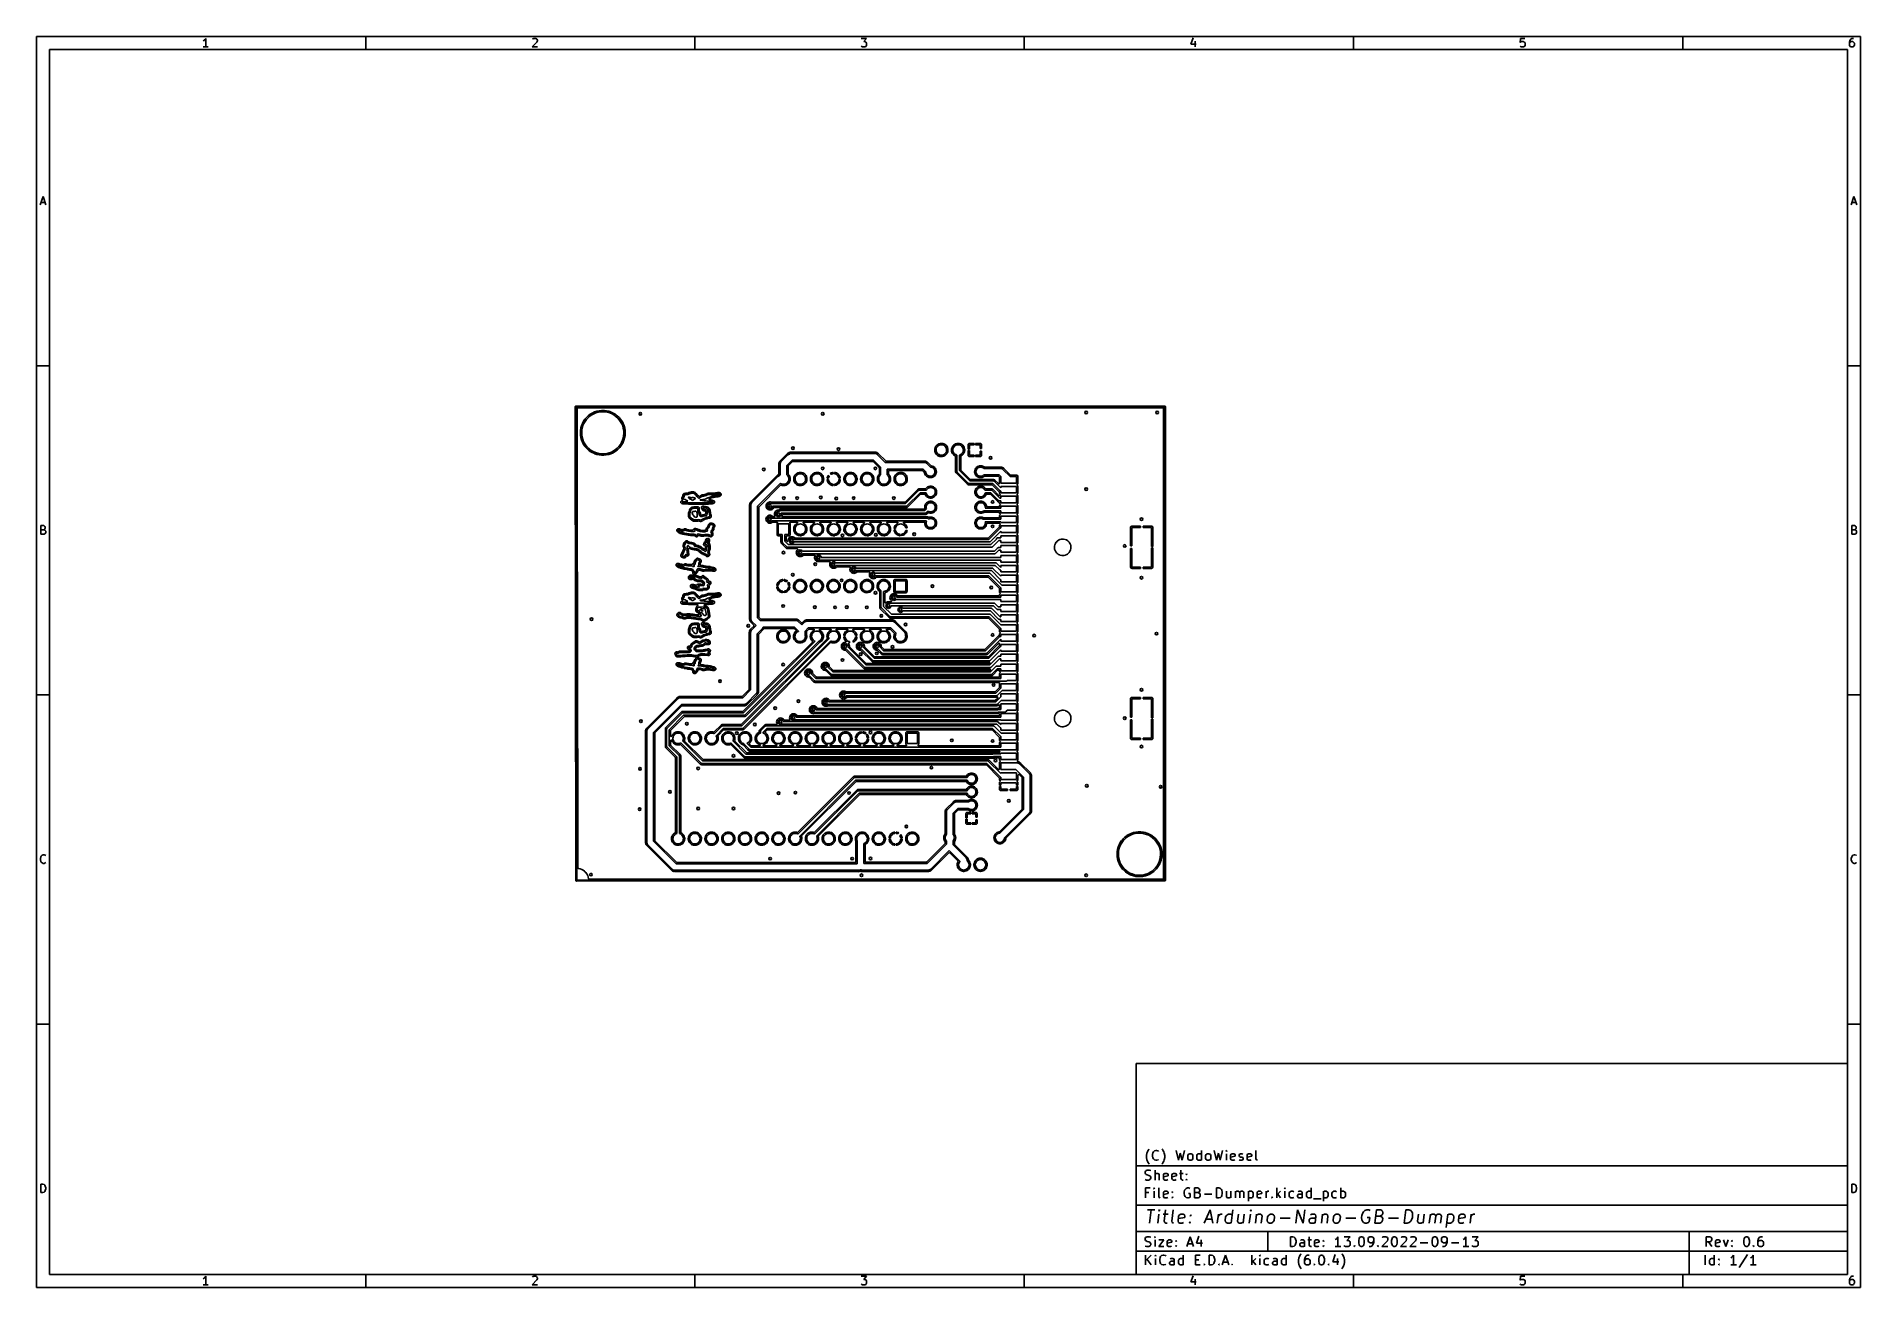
# Model space of a CAD drawing. Extents: x 0.4 to 11.3, y -7.9 to -0.4.
import ezdxf

# ---------------------------------------------------------------- set-up
doc = ezdxf.new("R2010")
doc.units = 0
doc.header["$MEASUREMENT"] = 0
doc.layers.add('BLACK', color=7, linetype='CONTINUOUS')

msp = doc.modelspace()

# ---------------------------------------------------------------- linework, layer by layer
at = {"layer": 'BLACK', "linetype": 'CONTINUOUS'}
for p, q in [((0.3937, -0.3937), (0.3937, -7.8743)), ((11.2993, -0.3937), (0.3937, -0.3937)), ((1.39553, -0.41723), (1.39065, -0.41967)), ((1.4004, -0.41236), (1.39553, -0.41723)), ((1.40528, -0.40504), (1.4004, -0.41236)), ((1.40528, -0.45622), (1.40528, -0.40504)), ((2.3622, -0.47244), (2.3622, -0.3937)), ((3.38597, -0.42698), (3.35672, -0.45622)), ((3.35916, -0.40992), (3.3616, -0.40748)), ((3.3616, -0.40748), (3.36647, -0.40504)), ((3.36647, -0.40504), (3.37866, -0.40504)), ((3.37866, -0.40504), (3.38353, -0.40748)), ((3.38353, -0.40748), (3.38597, -0.40992)), ((3.38597, -0.40992), (3.3884, -0.41479)), ((3.3884, -0.41967), (3.38597, -0.42698)), ((3.3884, -0.41479), (3.3884, -0.41967)), ((4.33071, -0.47244), (4.33071, -0.3937)), ((5.32522, -0.40504), (5.35691, -0.40504)), ((5.35691, -0.40504), (5.33985, -0.42454)), ((5.33985, -0.42454), (5.34716, -0.42454)), ((5.34716, -0.42454), (5.35203, -0.42698)), ((5.35203, -0.42698), (5.35447, -0.42941)), ((5.35447, -0.42941), (5.35691, -0.43429)), ((5.35691, -0.43429), (5.35691, -0.44648)), ((6.29921, -0.47244), (6.29921, -0.3937)), ((7.30835, -0.40261), (7.29617, -0.43916)), ((7.32054, -0.4221), (7.32054, -0.45622)), ((8.26772, -0.47244), (8.26772, -0.3937)), ((9.26711, -0.40504), (9.26467, -0.42941)), ((9.26467, -0.42941), (9.26711, -0.42698)), ((9.29148, -0.40504), (9.26711, -0.40504)), ((9.26711, -0.42698), (9.27198, -0.42454)), ((9.27198, -0.42454), (9.28417, -0.42454)), ((9.28417, -0.42454), (9.28904, -0.42698)), ((9.28904, -0.42698), (9.29148, -0.42941)), ((9.29148, -0.42941), (9.29392, -0.43429)), ((9.29392, -0.43429), (9.29392, -0.44648)), ((10.2362, -0.47244), (10.2362, -0.3937)), ((11.2356, -0.41723), (11.2332, -0.42698)), ((11.2332, -0.42698), (11.2332, -0.44648)), ((11.2356, -0.42941), (11.2332, -0.43429)), ((11.2405, -0.40992), (11.2356, -0.41723)), ((11.238, -0.42698), (11.2356, -0.42941)), ((11.2429, -0.42454), (11.238, -0.42698)), ((11.2429, -0.40748), (11.2405, -0.40992)), ((11.2478, -0.40504), (11.2429, -0.40748)), ((11.2527, -0.42454), (11.2429, -0.42454)), ((11.2575, -0.40504), (11.2478, -0.40504)), ((11.2575, -0.42698), (11.2527, -0.42454)), ((11.26, -0.42941), (11.2575, -0.42698)), ((11.2624, -0.43429), (11.26, -0.42941)), ((11.2624, -0.44648), (11.2624, -0.43429)), ((11.2993, -7.8743), (11.2993, -0.3937)), ((0.47244, -0.47244), (0.47244, -7.79556)), ((11.2206, -0.47244), (0.47244, -0.47244)), ((1.4199, -0.45622), (1.39065, -0.45622)), ((3.35672, -0.45622), (3.3884, -0.45622)), ((5.32766, -0.45379), (5.32522, -0.45135)), ((5.33254, -0.45622), (5.32766, -0.45379)), ((5.34716, -0.45622), (5.33254, -0.45622)), ((5.35203, -0.45379), (5.34716, -0.45622)), ((5.35447, -0.45135), (5.35203, -0.45379)), ((5.35691, -0.44648), (5.35447, -0.45135)), ((7.29617, -0.43916), (7.32785, -0.43916)), ((9.26711, -0.45379), (9.26467, -0.45135)), ((9.27198, -0.45622), (9.26711, -0.45379)), ((9.28417, -0.45622), (9.27198, -0.45622)), ((9.28904, -0.45379), (9.28417, -0.45622)), ((9.29148, -0.45135), (9.28904, -0.45379)), ((9.29392, -0.44648), (9.29148, -0.45135)), ((11.2206, -7.79556), (11.2206, -0.47244)), ((11.2332, -0.44648), (11.2356, -0.45135)), ((11.2356, -0.45135), (11.238, -0.45379)), ((11.238, -0.45379), (11.2429, -0.45622)), ((11.2429, -0.45622), (11.2527, -0.45622)), ((11.2527, -0.45622), (11.2575, -0.45379)), ((11.2575, -0.45379), (11.26, -0.45135)), ((11.26, -0.45135), (11.2624, -0.44648)), ((0.41601, -1.40111), (0.43307, -1.34993)), ((0.42089, -1.38648), (0.44526, -1.38648)), ((0.43307, -1.34993), (0.45013, -1.40111)), ((11.2429, -1.40111), (11.2599, -1.34993)), ((11.2477, -1.38648), (11.2721, -1.38648)), ((11.2599, -1.34993), (11.277, -1.40111)), ((0.3937, -2.3622), (0.47244, -2.3622)), ((11.2993, -2.3622), (11.2206, -2.3622)), ((3.61516, -2.6063), (3.61523, -2.60592)), ((3.61909, -5.44095), (3.61516, -2.6063)), ((3.6152, -2.60579), (3.61527, -2.60567)), ((3.61523, -2.60592), (3.6152, -2.60579)), ((3.61527, -2.60567), (3.61533, -2.60529)), ((3.61533, -2.60529), (3.61583, -2.6047)), ((3.61583, -2.6047), (3.61621, -2.60404)), ((3.61621, -2.60404), (3.61646, -2.60395)), ((3.61646, -2.60395), (3.61663, -2.60374)), ((3.61663, -2.60374), (3.61739, -2.60361)), ((3.61739, -2.60361), (3.61811, -2.60335)), ((3.61811, -2.60335), (7.14, -2.60335)), ((3.62107, -2.60925), (3.625, -5.43799)), ((7.13705, -2.60925), (3.62107, -2.60925)), ((3.62602, -2.6181), (3.62676, -2.6158)), ((3.62676, -2.6158), (3.62871, -2.61439)), ((3.62871, -2.61439), (3.62992, -2.61419)), ((3.62992, -2.61419), (7.12821, -2.61419)), ((7.12821, -2.61419), (7.1305, -2.61494)), ((7.1305, -2.61494), (7.13192, -2.61689)), ((7.13192, -2.61689), (7.13211, -2.61809)), ((7.13705, -5.43705), (7.13705, -2.60925)), ((7.14, -2.60335), (7.14038, -2.60341)), ((7.14038, -2.60341), (7.14051, -2.60339)), ((7.14051, -2.60339), (7.14063, -2.60346)), ((7.14063, -2.60346), (7.14101, -2.60352)), ((7.14101, -2.60352), (7.1416, -2.60402)), ((7.1416, -2.60402), (7.14226, -2.6044)), ((7.14226, -2.6044), (7.14235, -2.60465)), ((7.14235, -2.60465), (7.14256, -2.60482)), ((7.14256, -2.60482), (7.14269, -2.60558)), ((7.14269, -2.60558), (7.14295, -2.6063)), ((7.14295, -2.6063), (7.14295, -5.44)), ((3.62622, -2.76331), (3.62602, -2.6181)), ((3.65248, -2.72102), (3.64868, -2.73453)), ((3.65258, -2.72067), (3.65248, -2.72102)), ((3.65261, -2.72057), (3.65258, -2.72067)), ((3.65258, -2.72067), (3.65258, -2.72067)), ((3.65265, -2.72047), (3.65261, -2.72057)), ((3.65798, -2.70722), (3.65265, -2.72047)), ((3.65708, -2.73416), (3.66114, -2.72069)), ((3.65801, -2.70712), (3.65798, -2.70721)), ((3.65798, -2.70721), (3.65798, -2.70722)), ((3.66484, -2.69433), (3.65801, -2.70712)), ((3.66114, -2.72069), (3.66668, -2.70776)), ((3.67302, -2.68235), (3.66484, -2.69433)), ((3.66668, -2.70776), (3.67363, -2.69553)), ((3.68243, -2.67132), (3.67302, -2.68235)), ((3.67363, -2.69553), (3.6819, -2.68415)), ((3.6819, -2.68415), (3.69138, -2.67377)), ((3.69299, -2.66137), (3.68243, -2.67132)), ((3.69138, -2.67377), (3.70196, -2.6645)), ((3.70412, -2.65295), (3.69299, -2.66137)), ((3.70196, -2.6645), (3.71351, -2.65648)), ((3.70447, -2.65269), (3.70412, -2.65295)), ((3.70455, -2.65263), (3.70447, -2.65269)), ((3.70447, -2.65269), (3.70447, -2.65269)), ((3.70464, -2.65257), (3.70455, -2.65263)), ((3.71691, -2.64523), (3.70464, -2.65257)), ((3.70464, -2.65257), (3.70464, -2.65257)), ((3.71351, -2.65648), (3.72589, -2.64979)), ((3.717, -2.64518), (3.71691, -2.64523)), ((3.71691, -2.64523), (3.71691, -2.64523)), ((3.73017, -2.63912), (3.717, -2.64518)), ((3.72589, -2.64979), (3.73893, -2.64452)), ((3.74392, -2.63452), (3.73017, -2.63912)), ((3.73893, -2.64452), (3.75247, -2.64073)), ((3.74951, -2.6333), (3.74392, -2.63452)), ((3.75799, -2.63145), (3.74951, -2.6333)), ((3.75247, -2.64073), (3.76636, -2.63849)), ((3.75809, -2.63143), (3.75799, -2.63145)), ((3.75799, -2.63145), (3.75799, -2.63145)), ((3.7582, -2.63142), (3.75809, -2.63143)), ((3.77241, -2.6299), (3.7582, -2.63142)), ((3.7582, -2.63142), (3.7582, -2.63142)), ((3.76636, -2.63849), (3.78041, -2.6378)), ((3.77251, -2.62989), (3.77241, -2.6299)), ((3.77241, -2.6299), (3.77241, -2.6299)), ((3.77956, -2.6299), (3.77251, -2.62989)), ((3.78691, -2.62991), (3.77956, -2.6299)), ((3.78041, -2.6378), (3.79444, -2.63868)), ((3.78701, -2.62991), (3.78691, -2.62991)), ((3.78691, -2.62991), (3.78691, -2.62991)), ((3.78712, -2.62993), (3.78701, -2.62991)), ((3.78997, -2.63024), (3.78712, -2.62993)), ((3.78712, -2.62993), (3.78712, -2.62993)), ((3.80143, -2.63151), (3.78997, -2.63024)), ((3.79444, -2.63868), (3.8083, -2.64112)), ((3.81558, -2.63464), (3.80143, -2.63151)), ((3.8083, -2.64112), (3.82179, -2.6451)), ((3.82228, -2.63691), (3.81558, -2.63464)), ((3.82179, -2.6451), (3.83476, -2.65055)), ((3.82922, -2.63926), (3.82228, -2.63691)), ((3.82932, -2.63929), (3.82922, -2.63926)), ((3.82922, -2.63926), (3.82922, -2.63926)), ((3.84247, -2.6454), (3.82932, -2.63929)), ((3.83476, -2.65055), (3.84703, -2.65741)), ((3.84256, -2.64545), (3.84247, -2.6454)), ((3.85436, -2.65257), (3.84256, -2.64545)), ((3.84256, -2.64545), (3.84256, -2.64545)), ((3.84703, -2.65741), (3.85847, -2.6656)), ((3.85489, -2.65289), (3.85436, -2.65257)), ((3.86642, -2.66168), (3.85489, -2.65289)), ((3.85847, -2.6656), (3.86892, -2.67501)), ((3.87694, -2.67166), (3.86642, -2.66168)), ((3.86892, -2.67501), (3.87826, -2.68552)), ((3.88632, -2.68272), (3.87694, -2.67166)), ((3.87826, -2.68552), (3.88637, -2.69702)), ((3.88638, -2.68281), (3.88632, -2.68272)), ((3.88637, -2.69702), (3.89314, -2.70934)), ((3.89418, -2.69433), (3.88638, -2.68281)), ((3.88638, -2.68281), (3.88638, -2.68281)), ((3.89314, -2.70934), (3.8985, -2.72235)), ((3.89445, -2.69473), (3.89418, -2.69433)), ((3.8945, -2.69482), (3.89445, -2.69473)), ((3.90101, -2.70712), (3.8945, -2.69482)), ((3.8985, -2.72235), (3.90238, -2.73587)), ((3.90124, -2.70754), (3.90101, -2.70712)), ((3.9066, -2.72102), (3.90124, -2.70754)), ((3.91047, -2.73499), (3.9066, -2.72102)), ((7.13211, -2.61809), (7.13211, -5.42821)), ((3.6268, -3.17792), (3.62622, -2.76331)), ((3.64577, -2.75788), (3.64545, -2.76331)), ((3.64545, -2.76331), (3.64546, -2.76342)), ((3.64546, -2.76342), (3.64546, -2.76342)), ((3.64546, -2.76342), (3.64553, -2.76477)), ((3.64553, -2.76477), (3.64619, -2.77779)), ((3.64628, -2.74894), (3.64577, -2.75788)), ((3.64619, -2.77779), (3.64848, -2.79211)), ((3.64629, -2.74883), (3.64628, -2.74894)), ((3.64628, -2.74894), (3.64628, -2.74894)), ((3.64868, -2.73453), (3.64629, -2.74883)), ((3.64848, -2.79211), (3.65231, -2.8061)), ((3.65231, -2.8061), (3.65235, -2.8062)), ((3.65235, -2.8062), (3.65235, -2.8062)), ((3.65235, -2.8062), (3.6557, -2.8147)), ((3.65356, -2.76202), (3.65454, -2.74799)), ((3.65414, -2.77607), (3.65356, -2.76202)), ((3.6563, -2.78997), (3.65414, -2.77607)), ((3.65454, -2.74799), (3.65708, -2.73416)), ((3.6557, -2.8147), (3.65762, -2.81959)), ((3.65998, -2.80355), (3.6563, -2.78997)), ((3.65762, -2.81959), (3.65767, -2.81969)), ((3.65767, -2.81969), (3.65767, -2.81969)), ((3.65767, -2.81969), (3.65834, -2.82096)), ((3.65834, -2.82096), (3.66436, -2.83243)), ((3.66516, -2.81662), (3.65998, -2.80355)), ((3.66436, -2.83243), (3.66442, -2.83252)), ((3.66442, -2.83252), (3.66442, -2.83252)), ((3.66442, -2.83252), (3.67199, -2.84378)), ((3.67177, -2.82904), (3.66516, -2.81662)), ((3.67971, -2.84065), (3.67177, -2.82904)), ((3.88446, -2.8335), (3.87604, -2.84476)), ((3.89158, -2.82137), (3.88446, -2.8335)), ((3.88575, -2.84558), (3.89397, -2.83363)), ((3.8973, -2.80852), (3.89158, -2.82137)), ((3.89397, -2.83363), (3.90084, -2.82087)), ((3.90155, -2.79511), (3.8973, -2.80852)), ((3.90084, -2.82087), (3.90132, -2.81969)), ((3.90132, -2.81969), (3.90626, -2.80753)), ((3.90429, -2.78131), (3.90155, -2.79511)), ((3.90238, -2.73587), (3.90473, -2.74974)), ((3.90546, -2.7673), (3.90429, -2.78131)), ((3.90473, -2.74974), (3.90551, -2.76378)), ((3.90551, -2.76378), (3.90546, -2.7673)), ((3.90626, -2.80753), (3.9063, -2.80743)), ((3.9063, -2.80743), (3.91027, -2.79348)), ((3.91027, -2.79348), (3.91271, -2.77919)), ((3.91282, -2.7493), (3.91047, -2.73499)), ((3.91271, -2.77919), (3.9136, -2.76472)), ((3.91282, -2.7494), (3.91282, -2.7493)), ((3.91327, -2.75771), (3.91282, -2.7494)), ((3.91282, -2.7494), (3.91282, -2.7494)), ((3.9136, -2.76378), (3.91327, -2.75771)), ((3.9136, -2.76472), (3.9136, -2.76378)), ((5.78173, -2.83345), (5.77624, -2.83786)), ((5.78212, -2.83314), (5.78173, -2.83345)), ((5.78226, -2.83302), (5.78212, -2.83314)), ((5.78212, -2.83314), (5.78212, -2.83314)), ((5.78911, -2.82944), (5.78226, -2.83302)), ((5.78929, -2.82939), (5.78911, -2.82944)), ((5.79634, -2.82732), (5.78929, -2.82939)), ((5.78929, -2.82939), (5.78929, -2.82939)), ((5.79053, -2.83764), (5.79717, -2.83538)), ((5.79652, -2.82726), (5.79634, -2.82732)), ((5.79634, -2.82732), (5.79634, -2.82732)), ((5.79671, -2.82725), (5.79652, -2.82726)), ((5.80169, -2.82679), (5.79671, -2.82725)), ((5.79671, -2.82725), (5.79671, -2.82725)), ((5.79717, -2.83538), (5.80416, -2.83465)), ((5.80421, -2.82656), (5.80169, -2.82679)), ((5.80416, -2.83465), (5.81113, -2.83548)), ((5.8044, -2.82658), (5.80421, -2.82656)), ((5.81171, -2.82735), (5.8044, -2.82658)), ((5.8044, -2.82658), (5.8044, -2.82658)), ((5.8119, -2.82737), (5.81171, -2.82735)), ((5.81171, -2.82735), (5.81171, -2.82735)), ((5.81928, -2.82965), (5.8119, -2.82737)), ((5.82607, -2.83333), (5.81928, -2.82965)), ((5.82622, -2.83345), (5.82607, -2.83333)), ((5.8265, -2.83368), (5.82622, -2.83345)), ((5.82622, -2.83345), (5.82622, -2.83345)), ((5.83202, -2.83825), (5.8265, -2.83368)), ((5.88173, -2.83345), (5.87624, -2.83786)), ((5.88212, -2.83314), (5.88173, -2.83345)), ((5.88226, -2.83302), (5.88212, -2.83314)), ((5.88212, -2.83314), (5.88212, -2.83314)), ((5.88911, -2.82944), (5.88226, -2.83302)), ((5.88929, -2.82939), (5.88911, -2.82944)), ((5.89634, -2.82732), (5.88929, -2.82939)), ((5.88929, -2.82939), (5.88929, -2.82939)), ((5.89053, -2.83764), (5.89717, -2.83538)), ((5.89652, -2.82726), (5.89634, -2.82732)), ((5.89634, -2.82732), (5.89634, -2.82732)), ((5.89671, -2.82725), (5.89652, -2.82726)), ((5.90169, -2.82679), (5.89671, -2.82725)), ((5.89671, -2.82725), (5.89671, -2.82725)), ((5.89717, -2.83538), (5.90416, -2.83465)), ((5.90421, -2.82656), (5.90169, -2.82679)), ((5.90416, -2.83465), (5.91113, -2.83548)), ((5.9044, -2.82658), (5.90421, -2.82656)), ((5.91171, -2.82735), (5.9044, -2.82658)), ((5.9044, -2.82658), (5.9044, -2.82658)), ((5.9119, -2.82737), (5.91171, -2.82735)), ((5.91171, -2.82735), (5.91171, -2.82735)), ((5.91927, -2.82965), (5.9119, -2.82737)), ((5.92607, -2.83333), (5.91927, -2.82965)), ((5.92622, -2.83345), (5.92607, -2.83333)), ((5.9265, -2.83368), (5.92622, -2.83345)), ((5.92622, -2.83345), (5.92622, -2.83345)), ((5.93202, -2.83825), (5.9265, -2.83368)), ((5.9646, -2.83368), (5.96457, -2.83406)), ((5.96457, -2.83406), (5.96457, -2.86159)), ((5.96495, -2.83195), (5.9646, -2.83368)), ((5.96524, -2.83125), (5.96495, -2.83195)), ((5.96655, -2.82929), (5.96524, -2.83125)), ((5.96708, -2.82876), (5.96655, -2.82929)), ((5.96905, -2.82744), (5.96708, -2.82876)), ((5.96975, -2.82715), (5.96905, -2.82744)), ((5.97148, -2.82681), (5.96975, -2.82715)), ((5.97186, -2.82677), (5.97148, -2.82681)), ((5.99968, -2.82677), (5.97186, -2.82677)), ((5.97244, -2.8622), (5.97244, -2.83465)), ((5.97244, -2.83465), (6, -2.83465)), ((5.99984, -2.82689), (5.99968, -2.82677)), ((6, -2.82739), (5.99984, -2.82689)), ((6, -2.83465), (6, -2.82739)), ((6.00799, -2.82693), (6.00787, -2.8271)), ((6.00787, -2.8271), (6.00787, -2.83465)), ((6.00787, -2.83465), (6.03543, -2.83465)), ((6.00849, -2.82677), (6.00799, -2.82693)), ((6.03602, -2.82677), (6.00849, -2.82677)), ((6.03543, -2.83465), (6.03543, -2.85827)), ((6.0364, -2.82681), (6.03602, -2.82677)), ((6.03813, -2.82715), (6.0364, -2.82681)), ((6.03882, -2.82744), (6.03813, -2.82715)), ((6.04079, -2.82876), (6.03882, -2.82744)), ((6.04132, -2.82929), (6.04079, -2.82876)), ((6.04264, -2.83125), (6.04132, -2.82929)), ((6.04293, -2.83195), (6.04264, -2.83125)), ((6.04327, -2.83368), (6.04293, -2.83195)), ((6.04331, -2.83406), (6.04327, -2.83368)), ((6.04331, -2.85827), (6.04331, -2.83406)), ((3.67199, -2.84378), (3.67245, -2.84447)), ((3.67245, -2.84447), (3.67252, -2.84455)), ((3.67252, -2.84455), (3.67252, -2.84455)), ((3.67252, -2.84455), (3.67786, -2.85089)), ((3.67786, -2.85089), (3.68179, -2.85556)), ((3.6889, -2.8513), (3.67971, -2.84065)), ((3.68179, -2.85556), (3.68187, -2.85563)), ((3.68187, -2.85563), (3.68862, -2.86209)), ((3.68862, -2.86209), (3.69228, -2.86558)), ((3.69922, -2.86085), (3.6889, -2.8513)), ((3.69228, -2.86558), (3.69236, -2.86564)), ((3.69236, -2.86564), (3.69236, -2.86564)), ((3.69236, -2.86564), (3.69856, -2.8704)), ((3.69856, -2.8704), (3.70378, -2.87441)), ((3.71054, -2.8692), (3.69922, -2.86085)), ((3.70378, -2.87441), (3.71617, -2.88194)), ((3.72272, -2.87623), (3.71054, -2.8692)), ((3.71617, -2.88194), (3.71627, -2.88198)), ((3.71627, -2.88198), (3.71627, -2.88198)), ((3.71627, -2.88198), (3.72536, -2.88624)), ((3.73561, -2.88186), (3.72272, -2.87623)), ((3.72536, -2.88624), (3.7293, -2.88809)), ((3.7293, -2.88809), (3.7294, -2.88813)), ((3.7294, -2.88813), (3.7294, -2.88813)), ((3.7294, -2.88813), (3.73258, -2.88921)), ((3.73258, -2.88921), (3.74302, -2.89279)), ((3.74905, -2.88602), (3.73561, -2.88186)), ((3.74302, -2.89279), (3.75717, -2.89598)), ((3.76287, -2.88866), (3.74905, -2.88602)), ((3.75717, -2.89598), (3.77158, -2.89762)), ((3.77689, -2.88974), (3.76287, -2.88866)), ((3.77158, -2.89762), (3.78608, -2.89769)), ((3.79095, -2.88925), (3.77689, -2.88974)), ((3.78608, -2.89769), (3.8005, -2.8962)), ((3.80486, -2.88719), (3.79095, -2.88925)), ((3.8005, -2.8962), (3.81468, -2.89316)), ((3.81846, -2.8836), (3.80486, -2.88719)), ((3.81468, -2.89316), (3.81478, -2.89313)), ((3.81478, -2.89313), (3.82835, -2.88864)), ((3.81478, -2.89313), (3.81478, -2.89313)), ((3.83157, -2.87851), (3.81846, -2.8836)), ((3.82835, -2.88864), (3.82845, -2.88861)), ((3.82835, -2.88864), (3.82835, -2.88864)), ((3.82845, -2.88861), (3.84164, -2.8826)), ((3.84404, -2.87199), (3.83157, -2.87851)), ((3.84164, -2.8826), (3.85411, -2.87519)), ((3.8557, -2.86413), (3.84404, -2.87199)), ((3.85411, -2.87519), (3.86571, -2.86649)), ((3.86641, -2.85501), (3.8557, -2.86413)), ((3.86571, -2.86649), (3.86608, -2.86614)), ((3.86608, -2.86614), (3.86667, -2.86559)), ((3.87604, -2.84476), (3.86641, -2.85501)), ((3.86667, -2.86559), (3.87622, -2.85665)), ((3.87622, -2.85665), (3.8763, -2.85658)), ((3.87622, -2.85665), (3.87622, -2.85665)), ((3.8763, -2.85658), (3.88133, -2.85073)), ((3.88133, -2.85073), (3.88568, -2.84566)), ((3.88568, -2.84566), (3.88575, -2.84558)), ((3.88568, -2.84566), (3.88568, -2.84566)), ((4.83306, -2.94332), (4.83276, -2.94558)), ((4.83309, -2.94309), (4.83306, -2.94332)), ((4.83322, -2.94275), (4.83309, -2.94309)), ((4.83342, -2.94205), (4.83322, -2.94275)), ((4.83345, -2.94192), (4.83342, -2.94205)), ((4.83349, -2.94169), (4.83345, -2.94192)), ((4.83402, -2.94051), (4.83349, -2.94169)), ((4.83452, -2.9394), (4.83402, -2.94051)), ((4.8346, -2.93921), (4.83452, -2.9394)), ((4.83543, -2.93709), (4.8346, -2.93921)), ((4.83552, -2.93687), (4.83543, -2.93709)), ((4.83543, -2.93709), (4.83543, -2.93709)), ((4.83572, -2.93658), (4.83552, -2.93687)), ((4.83609, -2.93594), (4.83572, -2.93658)), ((4.83614, -2.93582), (4.83609, -2.93594)), ((4.83624, -2.93561), (4.83614, -2.93582)), ((4.83614, -2.93582), (4.83614, -2.93582)), ((4.83656, -2.93519), (4.83624, -2.93561)), ((4.83764, -2.93381), (4.83656, -2.93519)), ((4.83779, -2.93363), (4.83764, -2.93381)), ((4.83791, -2.93347), (4.83779, -2.93363)), ((4.83823, -2.93301), (4.83791, -2.93347)), ((4.83935, -2.93141), (4.83823, -2.93301)), ((4.84108, -2.92991), (4.83935, -2.93141)), ((4.84105, -2.94503), (4.84118, -2.94424)), ((4.84127, -2.92973), (4.84108, -2.92991)), ((4.84118, -2.94424), (4.84203, -2.94243)), ((4.88169, -2.8893), (4.84127, -2.92973)), ((4.84203, -2.94243), (4.84273, -2.94055)), ((4.84273, -2.94055), (4.84321, -2.93991)), ((4.84321, -2.93991), (4.84355, -2.93919)), ((4.84355, -2.93919), (4.84488, -2.93769)), ((4.84488, -2.93769), (4.84608, -2.93608)), ((4.84608, -2.93608), (4.88608, -2.89608)), ((4.91144, -2.9264), (4.87969, -2.95815)), ((4.88178, -2.88921), (4.88169, -2.8893)), ((4.88586, -2.88609), (4.88178, -2.88921)), ((4.89153, -2.8836), (4.88586, -2.88609)), ((4.88608, -2.89608), (4.88625, -2.89591)), ((4.88625, -2.89591), (4.89076, -2.89262)), ((4.88872, -2.96028), (4.91357, -2.93543)), ((4.89076, -2.89262), (4.89499, -2.89109)), ((4.89217, -2.88324), (4.89153, -2.8836)), ((4.89384, -2.88209), (4.89217, -2.88324)), ((4.90009, -2.87973), (4.89384, -2.88209)), ((4.89499, -2.89109), (4.89611, -2.89013)), ((4.89611, -2.89013), (4.90119, -2.88782)), ((4.90032, -2.8797), (4.90009, -2.87973)), ((4.90414, -2.87924), (4.90032, -2.8797)), ((4.90032, -2.8797), (4.90032, -2.8797)), ((4.90119, -2.88782), (4.90671, -2.88703)), ((4.90504, -2.87913), (4.90414, -2.87924)), ((5.40578, -2.87913), (4.90504, -2.87913)), ((4.90671, -2.88703), (5.40671, -2.88703)), ((5.39856, -2.9264), (4.91144, -2.9264)), ((4.91357, -2.93543), (4.91572, -2.93434)), ((4.91572, -2.93434), (4.91633, -2.93429)), ((4.91633, -2.93429), (5.39367, -2.93429)), ((5.39367, -2.93429), (5.39597, -2.93504)), ((5.39597, -2.93504), (5.39643, -2.93543)), ((5.39643, -2.93543), (5.43187, -2.97087)), ((5.44091, -2.96874), (5.39856, -2.9264)), ((5.40601, -2.87913), (5.40578, -2.87913)), ((5.40846, -2.87899), (5.40601, -2.87913)), ((5.40671, -2.88703), (5.40695, -2.88703)), ((5.40695, -2.88703), (5.40894, -2.88734)), ((5.40869, -2.87903), (5.40846, -2.87899)), ((5.40966, -2.87921), (5.40869, -2.87903)), ((5.40869, -2.87903), (5.40869, -2.87903)), ((5.40894, -2.88734), (5.41094, -2.88749)), ((5.41093, -2.87944), (5.40966, -2.87921)), ((5.41113, -2.87948), (5.41093, -2.87944)), ((5.41094, -2.88749), (5.41168, -2.88777)), ((5.41362, -2.8798), (5.41113, -2.87948)), ((5.41168, -2.88777), (5.41247, -2.88789)), ((5.41247, -2.88789), (5.41429, -2.88874)), ((5.41396, -2.87994), (5.41362, -2.8798)), ((5.41466, -2.88014), (5.41396, -2.87994)), ((5.41429, -2.88874), (5.41617, -2.88945)), ((5.41502, -2.8802), (5.41466, -2.88014)), ((5.41615, -2.88071), (5.41502, -2.8802)), ((5.41731, -2.88124), (5.41615, -2.88071)), ((5.41617, -2.88945), (5.4168, -2.88992)), ((5.4168, -2.88992), (5.41752, -2.89026)), ((5.4175, -2.88132), (5.41731, -2.88124)), ((5.41962, -2.88214), (5.4175, -2.88132)), ((5.41752, -2.89026), (5.41902, -2.89159)), ((5.41902, -2.89159), (5.42063, -2.89279)), ((5.41984, -2.88223), (5.41962, -2.88214)), ((5.41962, -2.88214), (5.41962, -2.88214)), ((5.42014, -2.88244), (5.41984, -2.88223)), ((5.42077, -2.8828), (5.42014, -2.88244)), ((5.42063, -2.89279), (5.46874, -2.94091)), ((5.42089, -2.88285), (5.42077, -2.8828)), ((5.4211, -2.88295), (5.42089, -2.88285)), ((5.42129, -2.88309), (5.4211, -2.88295)), ((5.42308, -2.8845), (5.42129, -2.88309)), ((5.42129, -2.88309), (5.42129, -2.88309)), ((5.42325, -2.88462), (5.42308, -2.8845)), ((5.4253, -2.88607), (5.42325, -2.88462)), ((5.42546, -2.88624), (5.4253, -2.88607)), ((5.4268, -2.88779), (5.42546, -2.88624)), ((5.42698, -2.88798), (5.4268, -2.88779)), ((5.47087, -2.93187), (5.42698, -2.88798)), ((5.46874, -2.94091), (5.70272, -2.94091)), ((5.47134, -2.93227), (5.47087, -2.93187)), ((5.47363, -2.93301), (5.47134, -2.93227)), ((5.70179, -2.93301), (5.47363, -2.93301)), ((5.70201, -2.93301), (5.70179, -2.93301)), ((5.70446, -2.93286), (5.70201, -2.93301)), ((5.70272, -2.94091), (5.70296, -2.94091)), ((5.70296, -2.94091), (5.70494, -2.94122)), ((5.70469, -2.93291), (5.70446, -2.93286)), ((5.70567, -2.93309), (5.70469, -2.93291)), ((5.70469, -2.93291), (5.70469, -2.93291)), ((5.70494, -2.94122), (5.70694, -2.94136)), ((5.70693, -2.93332), (5.70567, -2.93309)), ((5.70713, -2.93335), (5.70693, -2.93332)), ((5.70694, -2.94136), (5.70769, -2.94164)), ((5.70963, -2.93368), (5.70713, -2.93335)), ((5.70769, -2.94164), (5.70847, -2.94177)), ((5.70847, -2.94177), (5.71029, -2.94262)), ((5.70996, -2.93381), (5.70963, -2.93368)), ((5.71067, -2.93401), (5.70996, -2.93381)), ((5.71029, -2.94262), (5.71217, -2.94332)), ((5.71102, -2.93408), (5.71067, -2.93401)), ((5.7122, -2.93461), (5.71102, -2.93408)), ((5.71217, -2.94332), (5.71281, -2.9438)), ((5.71331, -2.93511), (5.7122, -2.93461)), ((5.71281, -2.9438), (5.71352, -2.94414)), ((5.7135, -2.93519), (5.71331, -2.93511)), ((5.71563, -2.93602), (5.7135, -2.93519)), ((5.71352, -2.94414), (5.71503, -2.94547)), ((5.71584, -2.93611), (5.71563, -2.93602)), ((5.71563, -2.93602), (5.71563, -2.93602)), ((5.71614, -2.93631), (5.71584, -2.93611)), ((5.71678, -2.93668), (5.71614, -2.93631)), ((5.71689, -2.93673), (5.71678, -2.93668)), ((5.71711, -2.93683), (5.71689, -2.93673)), ((5.71729, -2.93697), (5.71711, -2.93683)), ((5.71909, -2.93838), (5.71729, -2.93697)), ((5.71729, -2.93697), (5.71729, -2.93697)), ((5.71925, -2.9385), (5.71909, -2.93838)), ((5.72131, -2.93995), (5.71925, -2.9385)), ((5.72146, -2.94012), (5.72131, -2.93995)), ((5.72281, -2.94167), (5.72146, -2.94012)), ((5.72299, -2.94186), (5.72281, -2.94167)), ((5.74087, -2.95975), (5.72299, -2.94186)), ((5.76476, -2.86204), (5.76436, -2.86559)), ((5.76436, -2.86559), (5.76501, -2.87329)), ((5.7652, -2.8581), (5.76476, -2.86204)), ((5.76501, -2.87329), (5.76506, -2.87347)), ((5.76506, -2.87347), (5.76506, -2.87347)), ((5.76506, -2.87347), (5.76699, -2.8802)), ((5.76522, -2.85791), (5.7652, -2.8581)), ((5.7652, -2.8581), (5.7652, -2.8581)), ((5.76599, -2.85548), (5.76522, -2.85791)), ((5.7675, -2.85073), (5.76599, -2.85548)), ((5.76699, -2.8802), (5.76714, -2.88071)), ((5.76714, -2.88071), (5.76722, -2.88088)), ((5.76722, -2.88088), (5.77058, -2.88741)), ((5.76756, -2.85055), (5.7675, -2.85073)), ((5.7675, -2.85073), (5.7675, -2.85073)), ((5.77128, -2.84378), (5.76756, -2.85055)), ((5.77058, -2.88741), (5.77058, -2.88741)), ((5.77058, -2.88741), (5.77067, -2.88758)), ((5.77067, -2.88758), (5.77547, -2.89364)), ((5.7714, -2.84363), (5.77128, -2.84378)), ((5.7752, -2.8391), (5.7714, -2.84363)), ((5.7714, -2.84363), (5.7714, -2.84363)), ((5.77244, -2.8657), (5.77332, -2.85874)), ((5.77313, -2.87269), (5.77244, -2.8657)), ((5.77535, -2.87935), (5.77313, -2.87269)), ((5.77332, -2.85874), (5.77573, -2.85214)), ((5.77624, -2.83786), (5.7752, -2.8391)), ((5.77898, -2.88536), (5.77535, -2.87935)), ((5.77547, -2.89364), (5.77561, -2.89376)), ((5.77561, -2.89376), (5.77561, -2.89376)), ((5.77561, -2.89376), (5.7812, -2.89852)), ((5.77573, -2.85214), (5.77953, -2.84624)), ((5.78386, -2.89041), (5.77898, -2.88536)), ((5.77953, -2.84624), (5.78455, -2.84132)), ((5.7812, -2.89852), (5.7812, -2.89852)), ((5.7812, -2.89852), (5.78135, -2.89864)), ((5.78135, -2.89864), (5.78151, -2.89874)), ((5.78151, -2.89874), (5.78151, -2.89874)), ((5.78151, -2.89874), (5.78562, -2.90103)), ((5.78974, -2.89425), (5.78386, -2.89041)), ((5.78455, -2.84132), (5.79053, -2.83764)), ((5.78562, -2.90103), (5.78809, -2.90241)), ((5.78809, -2.90241), (5.79153, -2.90353)), ((5.79632, -2.8967), (5.78974, -2.89425)), ((5.79153, -2.90353), (5.79526, -2.90474)), ((5.79526, -2.90474), (5.79526, -2.90474)), ((5.79526, -2.90474), (5.79544, -2.9048)), ((5.79544, -2.9048), (5.80311, -2.90571)), ((5.80328, -2.89763), (5.79632, -2.8967)), ((5.80311, -2.90571), (5.8033, -2.9057)), ((5.81027, -2.89699), (5.80328, -2.89763)), ((5.8033, -2.9057), (5.81062, -2.90514)), ((5.8033, -2.9057), (5.8033, -2.9057)), ((5.81695, -2.89482), (5.81027, -2.89699)), ((5.81062, -2.90514), (5.81081, -2.90512)), ((5.81062, -2.90514), (5.81062, -2.90514)), ((5.81081, -2.90512), (5.81825, -2.90304)), ((5.81113, -2.83548), (5.81774, -2.83783)), ((5.82298, -2.89123), (5.81695, -2.89482)), ((5.81774, -2.83783), (5.82367, -2.8416)), ((5.81825, -2.90304), (5.81842, -2.90296)), ((5.81842, -2.90296), (5.82498, -2.89965)), ((5.81842, -2.90296), (5.81842, -2.90296)), ((5.82806, -2.88639), (5.82298, -2.89123)), ((5.82367, -2.8416), (5.82862, -2.84658)), ((5.82498, -2.89965), (5.82515, -2.89956)), ((5.82498, -2.89965), (5.82498, -2.89965)), ((5.82515, -2.89956), (5.8262, -2.89874)), ((5.8262, -2.89874), (5.83108, -2.89492)), ((5.83195, -2.88054), (5.82806, -2.88639)), ((5.82862, -2.84658), (5.83234, -2.85253)), ((5.83108, -2.89492), (5.83123, -2.8948)), ((5.83108, -2.89492), (5.83108, -2.89492)), ((5.83123, -2.8948), (5.83224, -2.89364)), ((5.83444, -2.87397), (5.83195, -2.88054)), ((5.8369, -2.84424), (5.83202, -2.83825)), ((5.83224, -2.89364), (5.83616, -2.8891)), ((5.83234, -2.85253), (5.83465, -2.85916)), ((5.83542, -2.86702), (5.83444, -2.87397)), ((5.83465, -2.85916), (5.83543, -2.86614)), ((5.83543, -2.86614), (5.83542, -2.86702)), ((5.83616, -2.8891), (5.83628, -2.88896)), ((5.83616, -2.8891), (5.83616, -2.8891)), ((5.83628, -2.88896), (5.83675, -2.88813)), ((5.83675, -2.88813), (5.84, -2.88241)), ((5.83699, -2.84441), (5.8369, -2.84424)), ((5.83762, -2.84558), (5.83699, -2.84441)), ((5.83699, -2.84441), (5.83699, -2.84441)), ((5.84053, -2.85106), (5.83762, -2.84558)), ((5.84, -2.88241), (5.8401, -2.88224)), ((5.84, -2.88241), (5.84, -2.88241)), ((5.8401, -2.88224), (5.84042, -2.88128)), ((5.84042, -2.88128), (5.84247, -2.87509)), ((5.84276, -2.85845), (5.84053, -2.85106)), ((5.84247, -2.87509), (5.84253, -2.87491)), ((5.84247, -2.87509), (5.84247, -2.87509)), ((5.84253, -2.87491), (5.84259, -2.87446)), ((5.84259, -2.87446), (5.84349, -2.86736)), ((5.84312, -2.86209), (5.84276, -2.85845)), ((5.84348, -2.86578), (5.84312, -2.86209)), ((5.84352, -2.86614), (5.84348, -2.86578)), ((5.84349, -2.86736), (5.8435, -2.86725)), ((5.8435, -2.86725), (5.84352, -2.86614)), ((5.86476, -2.86204), (5.86436, -2.86559)), ((5.86436, -2.86559), (5.86501, -2.87329)), ((5.8652, -2.8581), (5.86476, -2.86204)), ((5.86501, -2.87329), (5.86506, -2.87347)), ((5.86506, -2.87347), (5.86506, -2.87347)), ((5.86506, -2.87347), (5.86699, -2.8802)), ((5.86522, -2.85791), (5.8652, -2.8581)), ((5.8652, -2.8581), (5.8652, -2.8581)), ((5.86599, -2.85548), (5.86522, -2.85791)), ((5.8675, -2.85073), (5.86599, -2.85548)), ((5.86699, -2.8802), (5.86714, -2.88071)), ((5.86714, -2.88071), (5.86722, -2.88088)), ((5.86722, -2.88088), (5.87058, -2.88741)), ((5.86756, -2.85055), (5.8675, -2.85073)), ((5.8675, -2.85073), (5.8675, -2.85073)), ((5.87128, -2.84378), (5.86756, -2.85055)), ((5.87058, -2.88741), (5.87058, -2.88741)), ((5.87058, -2.88741), (5.87067, -2.88758)), ((5.87067, -2.88758), (5.87547, -2.89364)), ((5.8714, -2.84363), (5.87128, -2.84378)), ((5.8752, -2.8391), (5.8714, -2.84363)), ((5.8714, -2.84363), (5.8714, -2.84363)), ((5.87244, -2.8657), (5.87332, -2.85874)), ((5.87313, -2.87269), (5.87244, -2.8657)), ((5.87535, -2.87935), (5.87313, -2.87269)), ((5.87332, -2.85874), (5.87573, -2.85214)), ((5.87624, -2.83786), (5.8752, -2.8391)), ((5.87898, -2.88536), (5.87535, -2.87935)), ((5.87547, -2.89364), (5.87561, -2.89376)), ((5.87561, -2.89376), (5.87561, -2.89376)), ((5.87561, -2.89376), (5.8812, -2.89852)), ((5.87573, -2.85214), (5.87953, -2.84624)), ((5.88386, -2.89041), (5.87898, -2.88536)), ((5.87953, -2.84624), (5.88455, -2.84132)), ((5.8812, -2.89852), (5.8812, -2.89852)), ((5.8812, -2.89852), (5.88135, -2.89864)), ((5.88135, -2.89864), (5.88151, -2.89874)), ((5.88151, -2.89874), (5.88151, -2.89874)), ((5.88151, -2.89874), (5.88499, -2.90068)), ((5.88974, -2.89425), (5.88386, -2.89041)), ((5.88455, -2.84132), (5.89053, -2.83764)), ((5.88499, -2.90068), (5.88597, -2.90123)), ((5.88597, -2.90123), (5.88617, -2.90134)), ((5.88617, -2.90134), (5.88781, -2.90311)), ((5.88781, -2.90311), (5.88817, -2.90474)), ((5.88817, -2.90474), (5.88817, -2.99502)), ((5.89606, -2.89661), (5.88974, -2.89425)), ((5.89606, -2.99252), (5.89606, -2.89661)), ((5.91113, -2.83548), (5.91774, -2.83783)), ((5.91695, -2.89482), (5.91181, -2.89649)), ((5.91181, -2.89649), (5.91181, -2.98926)), ((5.92298, -2.89123), (5.91695, -2.89482)), ((5.91774, -2.83783), (5.92367, -2.8416)), ((5.9197, -2.90471), (5.92045, -2.90242)), ((5.9197, -2.98437), (5.9197, -2.90471)), ((5.92045, -2.90242), (5.92185, -2.90123)), ((5.92185, -2.90123), (5.92497, -2.89965)), ((5.92806, -2.88639), (5.92298, -2.89123)), ((5.92367, -2.8416), (5.92862, -2.84658)), ((5.92497, -2.89965), (5.92498, -2.89965)), ((5.92498, -2.89965), (5.92515, -2.89956)), ((5.92515, -2.89956), (5.9262, -2.89874)), ((5.9262, -2.89874), (5.92686, -2.89822)), ((5.92686, -2.89822), (5.93108, -2.89492)), ((5.93195, -2.88054), (5.92806, -2.88639)), ((5.92862, -2.84658), (5.93234, -2.85253)), ((5.93108, -2.89492), (5.93123, -2.8948)), ((5.93108, -2.89492), (5.93108, -2.89492)), ((5.93123, -2.8948), (5.93224, -2.89364)), ((5.93444, -2.87397), (5.93195, -2.88054)), ((5.9369, -2.84424), (5.93202, -2.83825)), ((5.93224, -2.89364), (5.93616, -2.8891)), ((5.93234, -2.85253), (5.93465, -2.85916)), ((5.93542, -2.86702), (5.93444, -2.87397)), ((5.93465, -2.85916), (5.93543, -2.86614)), ((5.93543, -2.86614), (5.93542, -2.86702)), ((5.93616, -2.8891), (5.93628, -2.88896)), ((5.93616, -2.8891), (5.93616, -2.8891)), ((5.93628, -2.88896), (5.93675, -2.88813)), ((5.93675, -2.88813), (5.94, -2.88241)), ((5.93699, -2.84441), (5.9369, -2.84424)), ((5.93762, -2.84558), (5.93699, -2.84441)), ((5.93699, -2.84441), (5.93699, -2.84441)), ((5.94053, -2.85106), (5.93762, -2.84558)), ((5.94, -2.88241), (5.9401, -2.88224)), ((5.94, -2.88241), (5.94, -2.88241)), ((5.9401, -2.88224), (5.94042, -2.88128)), ((5.94042, -2.88128), (5.94247, -2.87509)), ((5.94276, -2.85845), (5.94053, -2.85106)), ((5.94247, -2.87509), (5.94253, -2.87491)), ((5.94247, -2.87509), (5.94247, -2.87509)), ((5.94253, -2.87491), (5.94259, -2.87446)), ((5.94259, -2.87446), (5.94349, -2.86736)), ((5.94307, -2.86159), (5.94276, -2.85845)), ((5.94312, -2.86209), (5.94307, -2.86159)), ((5.94348, -2.86578), (5.94312, -2.86209)), ((5.94352, -2.86614), (5.94348, -2.86578)), ((5.94349, -2.86736), (5.9435, -2.86725)), ((5.9435, -2.86725), (5.94352, -2.86614)), ((5.96457, -2.86159), (5.96473, -2.86209)), ((5.96468, -2.87024), (5.96457, -2.8704)), ((5.96457, -2.8704), (5.96457, -2.89822)), ((5.96457, -2.89822), (5.9646, -2.8986)), ((5.9646, -2.8986), (5.96495, -2.90033)), ((5.96518, -2.87008), (5.96468, -2.87024)), ((5.96473, -2.86209), (5.96489, -2.8622)), ((5.96489, -2.8622), (5.97244, -2.8622)), ((5.96495, -2.90033), (5.96524, -2.90103)), ((5.97244, -2.87008), (5.96518, -2.87008)), ((5.96524, -2.90103), (5.96655, -2.903)), ((5.96655, -2.903), (5.96708, -2.90353)), ((5.96708, -2.90353), (5.96905, -2.90484)), ((5.96905, -2.90484), (5.96975, -2.90513)), ((5.96975, -2.90513), (5.97148, -2.90547)), ((5.97148, -2.90547), (5.97186, -2.90551)), ((5.97186, -2.90551), (5.99938, -2.90551)), ((5.97244, -2.89764), (5.97244, -2.87008)), ((6, -2.89764), (5.97244, -2.89764)), ((5.99938, -2.90551), (5.99988, -2.90535)), ((5.99988, -2.90535), (6, -2.90519)), ((6, -2.90519), (6, -2.89764)), ((6.03543, -2.89764), (6.00787, -2.89764)), ((6.00787, -2.89764), (6.00787, -2.90489)), ((6.00787, -2.90489), (6.00804, -2.90539)), ((6.00804, -2.90539), (6.0082, -2.90551)), ((6.0082, -2.90551), (6.03602, -2.90551)), ((6.03543, -2.85827), (6.04331, -2.85827)), ((6.04331, -2.87402), (6.03543, -2.87402)), ((6.03543, -2.87402), (6.03543, -2.89764)), ((6.03602, -2.90551), (6.0364, -2.90547)), ((6.0364, -2.90547), (6.03813, -2.90513)), ((6.03813, -2.90513), (6.03882, -2.90484)), ((6.03882, -2.90484), (6.04079, -2.90353)), ((6.04079, -2.90353), (6.04132, -2.903)), ((6.04132, -2.903), (6.04264, -2.90103)), ((6.04264, -2.90103), (6.04293, -2.90033)), ((6.04293, -2.90033), (6.04327, -2.8986)), ((6.04327, -2.8986), (6.04331, -2.89822)), ((6.04331, -2.89822), (6.04331, -2.87402)), ((4.82024, -3.02076), (4.66631, -3.17469)), ((4.67112, -3.18104), (4.82647, -3.02569)), ((4.82039, -3.0206), (4.82024, -3.02076)), ((4.82187, -3.01894), (4.82039, -3.0206)), ((4.82202, -3.01877), (4.82187, -3.01894)), ((4.82187, -3.01894), (4.82187, -3.01894)), ((4.82352, -3.01774), (4.82202, -3.01877)), ((4.82409, -3.01734), (4.82352, -3.01774)), ((4.82426, -3.01722), (4.82409, -3.01734)), ((4.82607, -3.01584), (4.82426, -3.01722)), ((4.82625, -3.01569), (4.82607, -3.01584)), ((4.82607, -3.01584), (4.82607, -3.01584)), ((4.82658, -3.01555), (4.82625, -3.01569)), ((4.82647, -3.02569), (4.82665, -3.02552)), ((4.82722, -3.01519), (4.82658, -3.01555)), ((4.82665, -3.02552), (4.82827, -3.02433)), ((4.82733, -3.01512), (4.82722, -3.01519)), ((4.82752, -3.01499), (4.82733, -3.01512)), ((4.82733, -3.01512), (4.82733, -3.01512)), ((4.82987, -3.0141), (4.82752, -3.01499)), ((4.82827, -3.02433), (4.82979, -3.02302)), ((4.82979, -3.02302), (4.83051, -3.02269)), ((4.83006, -3.01402), (4.82987, -3.0141)), ((4.83009, -3.01401), (4.83006, -3.01402)), ((4.83168, -3.01273), (4.83009, -3.01401)), ((4.83051, -3.02269), (4.83115, -3.02223)), ((4.83115, -3.02223), (4.83304, -3.02154)), ((4.83242, -3.01044), (4.83168, -3.01273)), ((4.83273, -2.94578), (4.83227, -2.94826)), ((4.83227, -2.94826), (4.83229, -2.94849)), ((4.83229, -2.94849), (4.83241, -2.95071)), ((4.83241, -2.95071), (4.83242, -2.95093)), ((4.83242, -2.95093), (4.83242, -3.01044)), ((4.83276, -2.94558), (4.83273, -2.94578)), ((4.83304, -3.02154), (4.83487, -3.02071)), ((4.83487, -3.02071), (4.8356, -3.02061)), ((4.8356, -3.02061), (4.83618, -3.0197)), ((4.83618, -3.0197), (4.84031, -3.01565)), ((4.84031, -2.95), (4.84032, -2.94976)), ((4.84031, -3.01565), (4.84031, -2.95)), ((4.84032, -2.94976), (4.84063, -2.94778)), ((4.84063, -2.94778), (4.84077, -2.94577)), ((4.84077, -2.94577), (4.84105, -2.94503)), ((4.87969, -2.95815), (4.87969, -3.01465)), ((4.87969, -3.01465), (4.88033, -3.01506)), ((4.88033, -3.01506), (4.88527, -3.02004)), ((4.88527, -3.02004), (4.88899, -3.026)), ((4.88758, -2.96304), (4.88832, -2.96075)), ((4.88758, -3.00903), (4.88758, -2.96304)), ((4.88762, -3.00963), (4.88758, -3.00903)), ((4.88868, -3.01171), (4.88762, -3.00963)), ((4.88832, -2.96075), (4.88872, -2.96028)), ((4.8911, -3.04744), (4.8886, -3.054)), ((4.88868, -3.01172), (4.88868, -3.01171)), ((4.8888, -3.01186), (4.88868, -3.01172)), ((4.89333, -3.01742), (4.8888, -3.01186)), ((4.88899, -3.026), (4.8913, -3.03263)), ((4.89207, -3.04049), (4.8911, -3.04744)), ((4.8913, -3.03263), (4.89209, -3.03961)), ((4.89209, -3.03961), (4.89207, -3.04049)), ((4.89356, -3.0177), (4.89333, -3.01742)), ((4.89365, -3.01787), (4.89356, -3.0177)), ((4.89456, -3.01959), (4.89365, -3.01787)), ((4.89365, -3.01787), (4.89365, -3.01787)), ((4.89718, -3.02452), (4.89456, -3.01959)), ((4.89681, -3.05552), (4.89913, -3.04856)), ((4.89942, -3.03192), (4.89718, -3.02452)), ((4.89913, -3.04856), (4.89919, -3.04838)), ((4.89913, -3.04856), (4.89913, -3.04856)), ((4.89919, -3.04838), (4.89936, -3.04703)), ((4.89936, -3.04703), (4.89982, -3.04338)), ((4.89977, -3.03555), (4.89942, -3.03192)), ((4.90012, -3.03905), (4.89977, -3.03555)), ((4.89982, -3.04338), (4.90016, -3.04071)), ((4.90014, -3.03924), (4.90012, -3.03905)), ((4.90017, -3.03961), (4.90014, -3.03924)), ((4.90016, -3.04071), (4.90017, -3.03961)), ((4.9214, -3.03557), (4.92101, -3.03905)), ((4.92101, -3.03905), (4.92114, -3.0406)), ((4.92114, -3.0406), (4.92164, -3.04656)), ((4.92185, -3.03157), (4.9214, -3.03557)), ((4.92164, -3.04656), (4.92166, -3.04675)), ((4.92166, -3.04675), (4.92171, -3.04693)), ((4.92171, -3.04693), (4.92171, -3.04693)), ((4.92171, -3.04693), (4.92218, -3.04856)), ((4.92188, -3.03138), (4.92185, -3.03157)), ((4.92185, -3.03157), (4.92185, -3.03157)), ((4.92399, -3.02471), (4.92188, -3.03138)), ((4.92218, -3.04856), (4.92379, -3.05418)), ((4.92415, -3.0242), (4.92399, -3.02471)), ((4.92421, -3.02401), (4.92415, -3.0242)), ((4.92415, -3.0242), (4.92415, -3.0242)), ((4.92793, -3.01724), (4.92421, -3.02401)), ((4.92805, -3.0171), (4.92793, -3.01724)), ((4.93244, -3.01188), (4.92805, -3.0171)), ((4.92805, -3.0171), (4.92805, -3.0171)), ((4.9291, -3.03917), (4.92998, -3.0322)), ((4.92978, -3.04615), (4.9291, -3.03917)), ((4.932, -3.05282), (4.92978, -3.04615)), ((4.92998, -3.0322), (4.93238, -3.0256)), ((4.93564, -3.05882), (4.932, -3.05282)), ((4.93238, -3.0256), (4.93618, -3.0197)), ((4.9329, -3.01133), (4.93244, -3.01188)), ((4.93839, -3.00691), (4.9329, -3.01133)), ((4.93618, -3.0197), (4.9412, -3.01479)), ((4.93877, -3.00661), (4.93839, -3.00691)), ((4.93892, -3.00649), (4.93877, -3.00661)), ((4.93877, -3.00661), (4.93877, -3.00661)), ((4.94576, -3.00291), (4.93892, -3.00649)), ((4.9412, -3.01479), (4.94718, -3.01111)), ((4.94595, -3.00285), (4.94576, -3.00291)), ((4.95299, -3.00078), (4.94595, -3.00285)), ((4.94595, -3.00285), (4.94595, -3.00285)), ((4.94718, -3.01111), (4.95383, -3.00884)), ((4.95317, -3.00073), (4.95299, -3.00078)), ((4.95299, -3.00078), (4.95299, -3.00078)), ((4.95336, -3.00071), (4.95317, -3.00073)), ((4.95834, -3.00026), (4.95336, -3.00071)), ((4.95336, -3.00071), (4.95336, -3.00071)), ((4.95383, -3.00884), (4.96081, -3.00811)), ((4.96087, -3.00003), (4.95834, -3.00026)), ((4.96081, -3.00811), (4.96778, -3.00894)), ((4.96106, -3.00005), (4.96087, -3.00003)), ((4.96836, -3.00081), (4.96106, -3.00005)), ((4.96106, -3.00005), (4.96106, -3.00005)), ((4.96778, -3.00894), (4.9744, -3.0113)), ((4.96855, -3.00083), (4.96836, -3.00081)), ((4.96836, -3.00081), (4.96836, -3.00081)), ((4.97593, -3.00312), (4.96855, -3.00083)), ((4.9744, -3.0113), (4.98033, -3.01506)), ((4.98272, -3.00679), (4.97593, -3.00312)), ((4.98033, -3.01506), (4.98527, -3.02004)), ((4.98868, -3.01172), (4.98272, -3.00679)), ((4.98527, -3.02004), (4.98899, -3.026)), ((4.9911, -3.04744), (4.9886, -3.054)), ((4.9888, -3.01186), (4.98868, -3.01172)), ((4.99333, -3.01742), (4.9888, -3.01186)), ((4.9888, -3.01186), (4.9888, -3.01186)), ((4.98899, -3.026), (4.9913, -3.03263)), ((4.99207, -3.04049), (4.9911, -3.04744)), ((4.9913, -3.03263), (4.99209, -3.03961)), ((4.99209, -3.03961), (4.99207, -3.04049)), ((4.99356, -3.0177), (4.99333, -3.01742)), ((4.99365, -3.01787), (4.99356, -3.0177)), ((4.99456, -3.01959), (4.99365, -3.01787)), ((4.99365, -3.01787), (4.99365, -3.01787)), ((4.99718, -3.02452), (4.99456, -3.01959)), ((4.99681, -3.05552), (4.99913, -3.04856)), ((4.99942, -3.03192), (4.99718, -3.02452)), ((4.99913, -3.04856), (4.99919, -3.04838)), ((4.99913, -3.04856), (4.99913, -3.04856)), ((4.99919, -3.04838), (4.99936, -3.04703)), ((4.99936, -3.04703), (4.99982, -3.04338)), ((4.99977, -3.03555), (4.99942, -3.03192)), ((5.00012, -3.03905), (4.99977, -3.03555)), ((4.99982, -3.04338), (5.00016, -3.04071)), ((5.00014, -3.03924), (5.00012, -3.03905)), ((5.00017, -3.03961), (5.00014, -3.03924)), ((5.00016, -3.04071), (5.00017, -3.03961)), ((5.0214, -3.03557), (5.02101, -3.03905)), ((5.02101, -3.03905), (5.02114, -3.0406)), ((5.02114, -3.0406), (5.02164, -3.04656)), ((5.02185, -3.03157), (5.0214, -3.03557)), ((5.02164, -3.04656), (5.02166, -3.04675)), ((5.02166, -3.04675), (5.02171, -3.04693)), ((5.02171, -3.04693), (5.02171, -3.04693)), ((5.02171, -3.04693), (5.02218, -3.04856)), ((5.02188, -3.03138), (5.02185, -3.03157)), ((5.02185, -3.03157), (5.02185, -3.03157)), ((5.02399, -3.02471), (5.02188, -3.03138)), ((5.02218, -3.04856), (5.02379, -3.05418)), ((5.02415, -3.0242), (5.02399, -3.02471)), ((5.02421, -3.02401), (5.02415, -3.0242)), ((5.02415, -3.0242), (5.02415, -3.0242)), ((5.02793, -3.01724), (5.02421, -3.02401)), ((5.02805, -3.0171), (5.02793, -3.01724)), ((5.03244, -3.01188), (5.02805, -3.0171)), ((5.02805, -3.0171), (5.02805, -3.0171)), ((5.0291, -3.03917), (5.02998, -3.0322)), ((5.02978, -3.04615), (5.0291, -3.03917)), ((5.032, -3.05282), (5.02978, -3.04615)), ((5.02998, -3.0322), (5.03238, -3.0256)), ((5.03564, -3.05882), (5.032, -3.05282)), ((5.03238, -3.0256), (5.03618, -3.0197)), ((5.0329, -3.01133), (5.03244, -3.01188)), ((5.03839, -3.00691), (5.0329, -3.01133)), ((5.03618, -3.0197), (5.0412, -3.01479)), ((5.03877, -3.00661), (5.03839, -3.00691)), ((5.03892, -3.00649), (5.03877, -3.00661)), ((5.03877, -3.00661), (5.03877, -3.00661)), ((5.04576, -3.00291), (5.03892, -3.00649)), ((5.0412, -3.01479), (5.04718, -3.01111)), ((5.04595, -3.00285), (5.04576, -3.00291)), ((5.05299, -3.00078), (5.04595, -3.00285)), ((5.04595, -3.00285), (5.04595, -3.00285)), ((5.04718, -3.01111), (5.05383, -3.00884)), ((5.05317, -3.00073), (5.05299, -3.00078)), ((5.05299, -3.00078), (5.05299, -3.00078)), ((5.05336, -3.00071), (5.05317, -3.00073)), ((5.05834, -3.00026), (5.05336, -3.00071)), ((5.05336, -3.00071), (5.05336, -3.00071)), ((5.05383, -3.00884), (5.06081, -3.00811)), ((5.06087, -3.00003), (5.05834, -3.00026)), ((5.06081, -3.00811), (5.06778, -3.00894)), ((5.06106, -3.00005), (5.06087, -3.00003)), ((5.06836, -3.00081), (5.06106, -3.00005)), ((5.06106, -3.00005), (5.06106, -3.00005)), ((5.06778, -3.00894), (5.0744, -3.0113)), ((5.06855, -3.00083), (5.06836, -3.00081)), ((5.06836, -3.00081), (5.06836, -3.00081)), ((5.07593, -3.00312), (5.06855, -3.00083)), ((5.0744, -3.0113), (5.08033, -3.01506)), ((5.08272, -3.00679), (5.07593, -3.00312)), ((5.08033, -3.01506), (5.08527, -3.02004)), ((5.08868, -3.01172), (5.08272, -3.00679)), ((5.08527, -3.02004), (5.08899, -3.026)), ((5.0911, -3.04744), (5.0886, -3.054)), ((5.0888, -3.01186), (5.08868, -3.01172)), ((5.09333, -3.01742), (5.0888, -3.01186)), ((5.0888, -3.01186), (5.0888, -3.01186)), ((5.08899, -3.026), (5.0913, -3.03263)), ((5.09207, -3.04049), (5.0911, -3.04744)), ((5.0913, -3.03263), (5.09209, -3.03961)), ((5.09209, -3.03961), (5.09207, -3.04049)), ((5.09356, -3.0177), (5.09333, -3.01742)), ((5.09365, -3.01787), (5.09356, -3.0177)), ((5.09456, -3.01959), (5.09365, -3.01787)), ((5.09365, -3.01787), (5.09365, -3.01787)), ((5.09718, -3.02452), (5.09456, -3.01959)), ((5.09681, -3.05552), (5.09913, -3.04856)), ((5.09942, -3.03192), (5.09718, -3.02452)), ((5.09913, -3.04856), (5.09919, -3.04838)), ((5.09913, -3.04856), (5.09913, -3.04856)), ((5.09919, -3.04838), (5.09936, -3.04703)), ((5.09936, -3.04703), (5.09975, -3.04393)), ((5.09972, -3.03506), (5.09942, -3.03192)), ((5.09977, -3.03555), (5.09972, -3.03506)), ((5.09975, -3.04393), (5.09982, -3.04338)), ((5.10012, -3.03905), (5.09977, -3.03555)), ((5.09982, -3.04338), (5.10016, -3.04071)), ((5.10014, -3.03924), (5.10012, -3.03905)), ((5.10017, -3.03961), (5.10014, -3.03924)), ((5.10016, -3.04071), (5.10017, -3.03961)), ((5.12146, -3.0438), (5.12144, -3.04393)), ((5.12144, -3.04393), (5.12166, -3.04656)), ((5.12153, -3.04371), (5.12146, -3.0438)), ((5.12187, -3.03157), (5.12148, -3.03506)), ((5.12148, -3.03506), (5.12159, -3.03557)), ((5.12203, -3.04354), (5.12153, -3.04371)), ((5.12159, -3.03557), (5.12165, -3.03563)), ((5.12165, -3.03563), (5.12183, -3.03567)), ((5.12166, -3.04656), (5.12173, -3.04693)), ((5.12173, -3.04693), (5.12376, -3.05399)), ((5.12183, -3.03567), (5.12954, -3.03567)), ((5.12195, -3.0312), (5.12187, -3.03157)), ((5.12417, -3.0242), (5.12195, -3.0312)), ((5.12953, -3.04354), (5.12203, -3.04354)), ((5.12432, -3.02385), (5.12417, -3.0242)), ((5.12765, -3.0178), (5.12432, -3.02385)), ((5.13358, -3.02373), (5.12765, -3.0178)), ((5.12978, -3.04615), (5.12953, -3.04354)), ((5.12954, -3.03567), (5.12998, -3.0322)), ((5.132, -3.05282), (5.12978, -3.04615)), ((5.12998, -3.0322), (5.13238, -3.0256)), ((5.13564, -3.05882), (5.132, -3.05282)), ((5.13238, -3.0256), (5.13358, -3.02373)), ((5.13878, -3.00662), (5.13876, -3.00664)), ((5.13876, -3.00664), (5.14473, -3.01261)), ((5.1391, -3.00642), (5.13878, -3.00662)), ((5.1456, -3.00301), (5.1391, -3.00642)), ((5.14473, -3.01261), (5.14718, -3.01111)), ((5.14595, -3.00287), (5.1456, -3.00301)), ((5.15299, -3.0008), (5.14595, -3.00287)), ((5.14718, -3.01111), (5.15383, -3.00884)), ((5.15337, -3.00073), (5.15299, -3.0008)), ((5.15626, -3.00047), (5.15337, -3.00073)), ((5.15383, -3.00884), (5.15665, -3.00855)), ((5.1564, -3.00048), (5.15626, -3.00047)), ((5.15649, -3.00055), (5.1564, -3.00048)), ((5.15665, -3.00105), (5.15649, -3.00055)), ((5.15665, -3.00855), (5.15665, -3.00105)), ((5.16456, -3.00068), (5.16453, -3.00084)), ((5.16453, -3.00084), (5.16453, -3.00855)), ((5.16453, -3.00855), (5.16778, -3.00894)), ((5.16463, -3.00061), (5.16456, -3.00068)), ((5.16514, -3.0005), (5.16463, -3.00061)), ((5.16836, -3.00083), (5.16514, -3.0005)), ((5.16778, -3.00894), (5.1744, -3.0113)), ((5.16873, -3.00091), (5.16836, -3.00083)), ((5.17574, -3.00308), (5.16873, -3.00091)), ((5.1744, -3.0113), (5.18033, -3.01506)), ((5.17609, -3.00323), (5.17574, -3.00308)), ((5.18255, -3.00672), (5.17609, -3.00323)), ((5.18033, -3.01506), (5.18527, -3.02004)), ((5.18286, -3.00693), (5.18255, -3.00672)), ((5.18851, -3.01161), (5.18286, -3.00693)), ((5.18527, -3.02004), (5.18899, -3.026)), ((5.18878, -3.01188), (5.18851, -3.01161)), ((5.1911, -3.04744), (5.1886, -3.054)), ((5.19342, -3.01757), (5.18878, -3.01188)), ((5.18899, -3.026), (5.1913, -3.03263)), ((5.19164, -3.04354), (5.1911, -3.04744)), ((5.1913, -3.03263), (5.19165, -3.03567)), ((5.19935, -3.04354), (5.19164, -3.04354)), ((5.19165, -3.03567), (5.19915, -3.03567)), ((5.19363, -3.01788), (5.19342, -3.01757)), ((5.19708, -3.02436), (5.19363, -3.01788)), ((5.19679, -3.05552), (5.19911, -3.04855)), ((5.19722, -3.02471), (5.19708, -3.02436)), ((5.19934, -3.03174), (5.19722, -3.02471)), ((5.19911, -3.04855), (5.19919, -3.04818)), ((5.19915, -3.03567), (5.19965, -3.03551)), ((5.19919, -3.04818), (5.1997, -3.04416)), ((5.19942, -3.03211), (5.19934, -3.03174)), ((5.19955, -3.04359), (5.19935, -3.04354)), ((5.19973, -3.03527), (5.19942, -3.03211)), ((5.1996, -3.04364), (5.19955, -3.04359)), ((5.1997, -3.04416), (5.1996, -3.04364)), ((5.19965, -3.03551), (5.19971, -3.03542)), ((5.19971, -3.03542), (5.19973, -3.03527)), ((5.2214, -3.03557), (5.22101, -3.03905)), ((5.22101, -3.03905), (5.22114, -3.0406)), ((5.22114, -3.0406), (5.22164, -3.04656)), ((5.22185, -3.03157), (5.2214, -3.03557)), ((5.22164, -3.04656), (5.22166, -3.04675)), ((5.22166, -3.04675), (5.22171, -3.04693)), ((5.22171, -3.04693), (5.22171, -3.04693)), ((5.22171, -3.04693), (5.22218, -3.04856)), ((5.22188, -3.03138), (5.22185, -3.03157)), ((5.22185, -3.03157), (5.22185, -3.03157)), ((5.22399, -3.02471), (5.22188, -3.03138)), ((5.22218, -3.04856), (5.22379, -3.05418)), ((5.22415, -3.0242), (5.22399, -3.02471)), ((5.22421, -3.02401), (5.22415, -3.0242)), ((5.22415, -3.0242), (5.22415, -3.0242)), ((5.22793, -3.01724), (5.22421, -3.02401)), ((5.22805, -3.0171), (5.22793, -3.01724)), ((5.23244, -3.01188), (5.22805, -3.0171)), ((5.22805, -3.0171), (5.22805, -3.0171)), ((5.2291, -3.03917), (5.22998, -3.0322)), ((5.22978, -3.04615), (5.2291, -3.03917)), ((5.232, -3.05282), (5.22978, -3.04615)), ((5.22998, -3.0322), (5.23238, -3.0256)), ((5.23564, -3.05882), (5.232, -3.05282)), ((5.23238, -3.0256), (5.23618, -3.0197)), ((5.2329, -3.01133), (5.23244, -3.01188)), ((5.23839, -3.00691), (5.2329, -3.01133)), ((5.23618, -3.0197), (5.2412, -3.01479)), ((5.23877, -3.00661), (5.23839, -3.00691)), ((5.23892, -3.00649), (5.23877, -3.00661)), ((5.23877, -3.00661), (5.23877, -3.00661)), ((5.24576, -3.00291), (5.23892, -3.00649)), ((5.2412, -3.01479), (5.24718, -3.01111)), ((5.24595, -3.00285), (5.24576, -3.00291)), ((5.25299, -3.00078), (5.24595, -3.00285)), ((5.24595, -3.00285), (5.24595, -3.00285)), ((5.24718, -3.01111), (5.25383, -3.00884)), ((5.25317, -3.00073), (5.25299, -3.00078)), ((5.25299, -3.00078), (5.25299, -3.00078)), ((5.25336, -3.00071), (5.25317, -3.00073)), ((5.25834, -3.00026), (5.25336, -3.00071)), ((5.25336, -3.00071), (5.25336, -3.00071)), ((5.25383, -3.00884), (5.26081, -3.00811)), ((5.26087, -3.00003), (5.25834, -3.00026)), ((5.26081, -3.00811), (5.26778, -3.00894)), ((5.26106, -3.00005), (5.26087, -3.00003)), ((5.26836, -3.00081), (5.26106, -3.00005)), ((5.26106, -3.00005), (5.26106, -3.00005)), ((5.26778, -3.00894), (5.2744, -3.0113)), ((5.26855, -3.00083), (5.26836, -3.00081)), ((5.26836, -3.00081), (5.26836, -3.00081)), ((5.27593, -3.00312), (5.26855, -3.00083)), ((5.2744, -3.0113), (5.28033, -3.01506)), ((5.28272, -3.00679), (5.27593, -3.00312)), ((5.28033, -3.01506), (5.28527, -3.02004)), ((5.28868, -3.01172), (5.28272, -3.00679)), ((5.28527, -3.02004), (5.28899, -3.026)), ((5.2911, -3.04744), (5.2886, -3.054)), ((5.2888, -3.01186), (5.28868, -3.01172)), ((5.29333, -3.01742), (5.2888, -3.01186)), ((5.2888, -3.01186), (5.2888, -3.01186)), ((5.28899, -3.026), (5.2913, -3.03263)), ((5.29207, -3.04049), (5.2911, -3.04744)), ((5.2913, -3.03263), (5.29209, -3.03961)), ((5.29209, -3.03961), (5.29207, -3.04049)), ((5.29356, -3.0177), (5.29333, -3.01742)), ((5.29365, -3.01787), (5.29356, -3.0177)), ((5.29456, -3.01959), (5.29365, -3.01787)), ((5.29365, -3.01787), (5.29365, -3.01787)), ((5.29718, -3.02452), (5.29456, -3.01959)), ((5.29681, -3.05552), (5.29913, -3.04856)), ((5.29942, -3.03192), (5.29718, -3.02452)), ((5.29913, -3.04856), (5.29919, -3.04838)), ((5.29913, -3.04856), (5.29913, -3.04856)), ((5.29919, -3.04838), (5.29936, -3.04703)), ((5.29936, -3.04703), (5.29982, -3.04338)), ((5.29977, -3.03555), (5.29942, -3.03192)), ((5.30012, -3.03905), (5.29977, -3.03555)), ((5.29982, -3.04338), (5.30016, -3.04071)), ((5.30014, -3.03924), (5.30012, -3.03905)), ((5.30017, -3.03961), (5.30014, -3.03924)), ((5.30016, -3.04071), (5.30017, -3.03961)), ((5.3214, -3.03557), (5.32101, -3.03905)), ((5.32101, -3.03905), (5.32114, -3.0406)), ((5.32114, -3.0406), (5.32164, -3.04656)), ((5.32185, -3.03157), (5.3214, -3.03557)), ((5.32164, -3.04656), (5.32166, -3.04675)), ((5.32166, -3.04675), (5.32171, -3.04693)), ((5.32171, -3.04693), (5.32171, -3.04693)), ((5.32171, -3.04693), (5.32218, -3.04856)), ((5.32188, -3.03138), (5.32185, -3.03157)), ((5.32185, -3.03157), (5.32185, -3.03157)), ((5.32399, -3.02471), (5.32188, -3.03138)), ((5.32218, -3.04856), (5.32379, -3.05418)), ((5.32415, -3.0242), (5.32399, -3.02471)), ((5.32421, -3.02401), (5.32415, -3.0242)), ((5.32415, -3.0242), (5.32415, -3.0242)), ((5.32793, -3.01724), (5.32421, -3.02401)), ((5.32805, -3.0171), (5.32793, -3.01724)), ((5.33244, -3.01188), (5.32805, -3.0171)), ((5.32805, -3.0171), (5.32805, -3.0171)), ((5.3291, -3.03917), (5.32998, -3.0322)), ((5.32978, -3.04615), (5.3291, -3.03917)), ((5.332, -3.05282), (5.32978, -3.04615)), ((5.32998, -3.0322), (5.33238, -3.0256)), ((5.33564, -3.05882), (5.332, -3.05282)), ((5.33238, -3.0256), (5.33618, -3.0197)), ((5.3329, -3.01133), (5.33244, -3.01188)), ((5.33839, -3.00691), (5.3329, -3.01133)), ((5.33618, -3.0197), (5.3412, -3.01479)), ((5.33877, -3.00661), (5.33839, -3.00691)), ((5.33892, -3.00649), (5.33877, -3.00661)), ((5.33877, -3.00661), (5.33877, -3.00661)), ((5.34576, -3.00291), (5.33892, -3.00649)), ((5.3412, -3.01479), (5.34718, -3.01111)), ((5.34595, -3.00285), (5.34576, -3.00291)), ((5.35299, -3.00078), (5.34595, -3.00285)), ((5.34595, -3.00285), (5.34595, -3.00285)), ((5.34718, -3.01111), (5.35383, -3.00884)), ((5.35317, -3.00073), (5.35299, -3.00078)), ((5.35299, -3.00078), (5.35299, -3.00078)), ((5.35336, -3.00071), (5.35317, -3.00073)), ((5.35834, -3.00026), (5.35336, -3.00071)), ((5.35336, -3.00071), (5.35336, -3.00071)), ((5.35383, -3.00884), (5.36081, -3.00811)), ((5.36087, -3.00003), (5.35834, -3.00026)), ((5.36081, -3.00811), (5.36778, -3.00894)), ((5.36106, -3.00005), (5.36087, -3.00003)), ((5.36836, -3.00081), (5.36106, -3.00005)), ((5.36106, -3.00005), (5.36106, -3.00005)), ((5.36778, -3.00894), (5.3744, -3.0113)), ((5.36855, -3.00083), (5.36836, -3.00081)), ((5.36836, -3.00081), (5.36836, -3.00081)), ((5.37593, -3.00312), (5.36855, -3.00083)), ((5.3744, -3.0113), (5.38033, -3.01506)), ((5.38272, -3.00679), (5.37593, -3.00312)), ((5.38033, -3.01506), (5.38527, -3.02004)), ((5.38868, -3.01172), (5.38272, -3.00679)), ((5.38527, -3.02004), (5.38899, -3.026)), ((5.3911, -3.04744), (5.3886, -3.054)), ((5.3888, -3.01186), (5.38868, -3.01172)), ((5.39333, -3.01742), (5.3888, -3.01186)), ((5.3888, -3.01186), (5.3888, -3.01186)), ((5.38899, -3.026), (5.3913, -3.03263)), ((5.39207, -3.04049), (5.3911, -3.04744)), ((5.3913, -3.03263), (5.39209, -3.03961)), ((5.39209, -3.03961), (5.39207, -3.04049)), ((5.39356, -3.0177), (5.39333, -3.01742)), ((5.39365, -3.01787), (5.39356, -3.0177)), ((5.39456, -3.01959), (5.39365, -3.01787)), ((5.39365, -3.01787), (5.39365, -3.01787)), ((5.39718, -3.02452), (5.39456, -3.01959)), ((5.39681, -3.05552), (5.39913, -3.04856)), ((5.39942, -3.03192), (5.39718, -3.02452)), ((5.39913, -3.04856), (5.39919, -3.04838)), ((5.39913, -3.04856), (5.39913, -3.04856)), ((5.39919, -3.04838), (5.39936, -3.04703)), ((5.39936, -3.04703), (5.39982, -3.04338)), ((5.39977, -3.03555), (5.39942, -3.03192)), ((5.40014, -3.03924), (5.39977, -3.03555)), ((5.39982, -3.04338), (5.40016, -3.04071)), ((5.40017, -3.03961), (5.40014, -3.03924)), ((5.40016, -3.04071), (5.40017, -3.03961)), ((5.4214, -3.03557), (5.42101, -3.03905)), ((5.42101, -3.03905), (5.42114, -3.0406)), ((5.42114, -3.0406), (5.42164, -3.04656)), ((5.42185, -3.03157), (5.4214, -3.03557)), ((5.42164, -3.04656), (5.42166, -3.04675)), ((5.42166, -3.04675), (5.42171, -3.04693)), ((5.42171, -3.04693), (5.42171, -3.04693)), ((5.42171, -3.04693), (5.42218, -3.04856)), ((5.42188, -3.03138), (5.42185, -3.03157)), ((5.42185, -3.03157), (5.42185, -3.03157)), ((5.42399, -3.02471), (5.42188, -3.03138)), ((5.42218, -3.04856), (5.42379, -3.05418)), ((5.42415, -3.0242), (5.42399, -3.02471)), ((5.42421, -3.02401), (5.42415, -3.0242)), ((5.42415, -3.0242), (5.42415, -3.0242)), ((5.42793, -3.01724), (5.42421, -3.02401)), ((5.42805, -3.0171), (5.42793, -3.01724)), ((5.4321, -3.01228), (5.42805, -3.0171)), ((5.42805, -3.0171), (5.42805, -3.0171)), ((5.4291, -3.03917), (5.42998, -3.0322)), ((5.42978, -3.04615), (5.4291, -3.03917)), ((5.432, -3.05282), (5.42978, -3.04615)), ((5.42998, -3.0322), (5.43238, -3.0256)), ((5.43187, -2.97087), (5.43296, -2.97302)), ((5.43564, -3.05882), (5.432, -3.05282)), ((5.43227, -3.01206), (5.4321, -3.01228)), ((5.43301, -3.00977), (5.43227, -3.01206)), ((5.43238, -3.0256), (5.43618, -3.0197)), ((5.43296, -2.97302), (5.43301, -2.97363)), ((5.43301, -2.97363), (5.43301, -3.00977)), ((5.43618, -3.0197), (5.44091, -3.01508)), ((5.44091, -3.01508), (5.44091, -2.96874)), ((5.69456, -2.98028), (5.48028, -2.98028)), ((5.48028, -2.98028), (5.48028, -3.01503)), ((5.48028, -3.01503), (5.48033, -3.01506)), ((5.48033, -3.01506), (5.48527, -3.02004)), ((5.48527, -3.02004), (5.48899, -3.026)), ((5.48817, -2.99207), (5.48891, -2.98978)), ((5.48817, -3.00971), (5.48817, -2.99207)), ((5.48905, -3.01217), (5.48817, -3.00971)), ((5.4911, -3.04744), (5.4886, -3.054)), ((5.48891, -2.98978), (5.49086, -2.98836)), ((5.48899, -3.026), (5.4913, -3.03263)), ((5.49333, -3.01742), (5.48905, -3.01217)), ((5.49086, -2.98836), (5.49207, -2.98817)), ((5.49207, -3.04049), (5.4911, -3.04744)), ((5.4913, -3.03263), (5.49209, -3.03961)), ((5.49207, -2.98817), (5.68968, -2.98817)), ((5.49209, -3.03961), (5.49207, -3.04049)), ((5.49356, -3.0177), (5.49333, -3.01742)), ((5.49365, -3.01787), (5.49356, -3.0177)), ((5.49456, -3.01959), (5.49365, -3.01787)), ((5.49365, -3.01787), (5.49365, -3.01787)), ((5.49718, -3.02452), (5.49456, -3.01959)), ((5.49681, -3.05552), (5.49913, -3.04856)), ((5.49942, -3.03192), (5.49718, -3.02452)), ((5.49913, -3.04856), (5.49919, -3.04838)), ((5.49913, -3.04856), (5.49913, -3.04856)), ((5.49919, -3.04838), (5.49936, -3.04703)), ((5.49936, -3.04703), (5.49982, -3.04338)), ((5.49977, -3.03555), (5.49942, -3.03192)), ((5.50012, -3.03905), (5.49977, -3.03555)), ((5.49982, -3.04338), (5.50016, -3.04071)), ((5.50014, -3.03924), (5.50012, -3.03905)), ((5.50017, -3.03961), (5.50014, -3.03924)), ((5.50016, -3.04071), (5.50017, -3.03961)), ((5.5214, -3.03557), (5.52101, -3.03905)), ((5.52101, -3.03905), (5.52114, -3.0406)), ((5.52114, -3.0406), (5.52164, -3.04656)), ((5.52185, -3.03157), (5.5214, -3.03557)), ((5.52164, -3.04656), (5.52166, -3.04675)), ((5.52166, -3.04675), (5.52171, -3.04693)), ((5.52171, -3.04693), (5.52171, -3.04693)), ((5.52171, -3.04693), (5.52218, -3.04856)), ((5.52188, -3.03138), (5.52185, -3.03157)), ((5.52185, -3.03157), (5.52185, -3.03157)), ((5.52399, -3.02471), (5.52188, -3.03138)), ((5.52218, -3.04856), (5.52379, -3.05418)), ((5.52415, -3.0242), (5.52399, -3.02471)), ((5.52421, -3.02401), (5.52415, -3.0242)), ((5.52415, -3.0242), (5.52415, -3.0242)), ((5.52793, -3.01724), (5.52421, -3.02401)), ((5.52805, -3.0171), (5.52793, -3.01724)), ((5.53244, -3.01188), (5.52805, -3.0171)), ((5.52805, -3.0171), (5.52805, -3.0171)), ((5.5291, -3.03917), (5.52998, -3.0322)), ((5.52978, -3.04615), (5.5291, -3.03917)), ((5.532, -3.05282), (5.52978, -3.04615)), ((5.52998, -3.0322), (5.53238, -3.0256)), ((5.53564, -3.05882), (5.532, -3.05282)), ((5.53238, -3.0256), (5.53618, -3.0197)), ((5.5329, -3.01133), (5.53244, -3.01188)), ((5.53839, -3.00691), (5.5329, -3.01133)), ((5.53618, -3.0197), (5.5412, -3.01479)), ((5.53877, -3.00661), (5.53839, -3.00691)), ((5.53892, -3.00649), (5.53877, -3.00661)), ((5.53877, -3.00661), (5.53877, -3.00661)), ((5.54576, -3.00291), (5.53892, -3.00649)), ((5.5412, -3.01479), (5.54718, -3.01111)), ((5.54595, -3.00285), (5.54576, -3.00291)), ((5.55299, -3.00078), (5.54595, -3.00285)), ((5.54595, -3.00285), (5.54595, -3.00285)), ((5.54718, -3.01111), (5.55383, -3.00884)), ((5.55317, -3.00073), (5.55299, -3.00078)), ((5.55299, -3.00078), (5.55299, -3.00078)), ((5.55336, -3.00071), (5.55317, -3.00073)), ((5.55834, -3.00026), (5.55336, -3.00071)), ((5.55336, -3.00071), (5.55336, -3.00071)), ((5.55383, -3.00884), (5.56081, -3.00811)), ((5.56087, -3.00003), (5.55834, -3.00026)), ((5.56081, -3.00811), (5.56778, -3.00894)), ((5.56106, -3.00005), (5.56087, -3.00003)), ((5.56836, -3.00081), (5.56106, -3.00005)), ((5.56106, -3.00005), (5.56106, -3.00005)), ((5.56778, -3.00894), (5.5744, -3.0113)), ((5.56855, -3.00083), (5.56836, -3.00081)), ((5.56836, -3.00081), (5.56836, -3.00081)), ((5.57593, -3.00312), (5.56855, -3.00083)), ((5.5744, -3.0113), (5.58033, -3.01506)), ((5.58272, -3.00679), (5.57593, -3.00312)), ((5.58033, -3.01506), (5.58527, -3.02004)), ((5.58868, -3.01172), (5.58272, -3.00679)), ((5.58527, -3.02004), (5.58899, -3.026)), ((5.5911, -3.04744), (5.5886, -3.054)), ((5.5888, -3.01186), (5.58868, -3.01172)), ((5.59333, -3.01742), (5.5888, -3.01186)), ((5.5888, -3.01186), (5.5888, -3.01186)), ((5.58899, -3.026), (5.5913, -3.03263)), ((5.59207, -3.04049), (5.5911, -3.04744)), ((5.5913, -3.03263), (5.59209, -3.03961)), ((5.59209, -3.03961), (5.59207, -3.04049)), ((5.59356, -3.0177), (5.59333, -3.01742)), ((5.59365, -3.01787), (5.59356, -3.0177)), ((5.59456, -3.01959), (5.59365, -3.01787)), ((5.59365, -3.01787), (5.59365, -3.01787)), ((5.59718, -3.02452), (5.59456, -3.01959)), ((5.59681, -3.05552), (5.59913, -3.04856)), ((5.59942, -3.03192), (5.59718, -3.02452)), ((5.59913, -3.04856), (5.59919, -3.04838)), ((5.59913, -3.04856), (5.59913, -3.04856)), ((5.59919, -3.04838), (5.59936, -3.04703)), ((5.59936, -3.04703), (5.59982, -3.04338)), ((5.59977, -3.03555), (5.59942, -3.03192)), ((5.60014, -3.03924), (5.59977, -3.03555)), ((5.59982, -3.04338), (5.60016, -3.04071)), ((5.60017, -3.03961), (5.60014, -3.03924)), ((5.60016, -3.04071), (5.60017, -3.03961)), ((5.68968, -2.98817), (5.69197, -2.98891)), ((5.69197, -2.98891), (5.69243, -2.98931)), ((5.69243, -2.98931), (5.70196, -2.99884)), ((5.7107, -2.99641), (5.69456, -2.98028)), ((5.70196, -2.99884), (5.70308, -3.00118)), ((5.70308, -3.00118), (5.70325, -3.00279)), ((5.70325, -3.00279), (5.70332, -3.00347)), ((5.70332, -3.00347), (5.70338, -3.00367)), ((5.70338, -3.00367), (5.70338, -3.00367)), ((5.70338, -3.00367), (5.70535, -3.00971)), ((5.70535, -3.00971), (5.70562, -3.01056)), ((5.70562, -3.01056), (5.70572, -3.01074)), ((5.70572, -3.01074), (5.70572, -3.01074)), ((5.70572, -3.01074), (5.70895, -3.01632)), ((5.70895, -3.01632), (5.70935, -3.01702)), ((5.70935, -3.01702), (5.70949, -3.01717)), ((5.70949, -3.01717), (5.7142, -3.0224)), ((5.71136, -3.00236), (5.7107, -2.99641)), ((5.71363, -3.00857), (5.71136, -3.00236)), ((5.71733, -3.01407), (5.71363, -3.00857)), ((5.7142, -3.0224), (5.7142, -3.0224)), ((5.7142, -3.0224), (5.71434, -3.02255)), ((5.71434, -3.02255), (5.72036, -3.02694)), ((5.71503, -2.94547), (5.71664, -2.94667)), ((5.71664, -2.94667), (5.73867, -2.96871)), ((5.72222, -3.01853), (5.71733, -3.01407)), ((5.72036, -3.02694), (5.72055, -3.02702)), ((5.72055, -3.02702), (5.72055, -3.02702)), ((5.72055, -3.02702), (5.72616, -3.02951)), ((5.72804, -3.02169), (5.72222, -3.01853)), ((5.72616, -3.02951), (5.72717, -3.02997)), ((5.72717, -3.02997), (5.72737, -3.03001)), ((5.72737, -3.03001), (5.72737, -3.03001)), ((5.72737, -3.03001), (5.72884, -3.03032)), ((5.73445, -3.02337), (5.72804, -3.02169)), ((5.72884, -3.03032), (5.73446, -3.03152)), ((5.74107, -3.02347), (5.73445, -3.02337)), ((5.73446, -3.03152), (5.74192, -3.03152)), ((5.73867, -2.96871), (5.74164, -2.96872)), ((5.74282, -2.9608), (5.74087, -2.95975)), ((5.74752, -3.02199), (5.74107, -3.02347)), ((5.74164, -2.96872), (5.74807, -2.97033)), ((5.74192, -3.03152), (5.74754, -3.03032)), ((5.74901, -2.96212), (5.74282, -2.9608)), ((5.75344, -3.01902), (5.74752, -3.02199)), ((5.74754, -3.03032), (5.74901, -3.03001)), ((5.74807, -2.97033), (5.75392, -2.97343)), ((5.7492, -2.96216), (5.74901, -2.96212)), ((5.74901, -2.96212), (5.74901, -2.96212)), ((5.74901, -3.03001), (5.7492, -3.02997)), ((5.74901, -3.03001), (5.74901, -3.03001)), ((5.74939, -2.96224), (5.7492, -2.96216)), ((5.7492, -3.02997), (5.75022, -3.02951)), ((5.75583, -2.96511), (5.74939, -2.96224)), ((5.74939, -2.96224), (5.74939, -2.96224)), ((5.75022, -3.02951), (5.75583, -3.02702)), ((5.75848, -3.01472), (5.75344, -3.01902)), ((5.75392, -2.97343), (5.75886, -2.97784)), ((5.75601, -2.96519), (5.75583, -2.96511)), ((5.75583, -2.96511), (5.75583, -2.96511)), ((5.75583, -3.02702), (5.75601, -3.02694)), ((5.75583, -3.02702), (5.75583, -3.02702)), ((5.76204, -2.96957), (5.75601, -2.96519)), ((5.75601, -3.02694), (5.76204, -3.02255)), ((5.76234, -3.00934), (5.75848, -3.01472)), ((5.75886, -2.97784), (5.76261, -2.9833)), ((5.76218, -2.96972), (5.76204, -2.96957)), ((5.76204, -3.02255), (5.76218, -3.0224)), ((5.76424, -2.97201), (5.76218, -2.96972)), ((5.76218, -2.96972), (5.76218, -2.96972)), ((5.76218, -3.0224), (5.76689, -3.01717)), ((5.76218, -3.0224), (5.76218, -3.0224)), ((5.76481, -3.0032), (5.76234, -3.00934)), ((5.76261, -2.9833), (5.76495, -2.98949)), ((5.76703, -2.97511), (5.76424, -2.97201)), ((5.76574, -2.99664), (5.76481, -3.0032)), ((5.76495, -2.98949), (5.76575, -2.99606)), ((5.76575, -2.99606), (5.76574, -2.99664)), ((5.76689, -3.01717), (5.76703, -3.01702)), ((5.76713, -2.97529), (5.76703, -2.97511)), ((5.76703, -3.01702), (5.76743, -3.01632)), ((5.76826, -2.97724), (5.76713, -2.97529)), ((5.76713, -2.97529), (5.76713, -2.97529)), ((5.76743, -3.01632), (5.77065, -3.01074)), ((5.77076, -2.98156), (5.76826, -2.97724)), ((5.77065, -3.01074), (5.77076, -3.01056)), ((5.77065, -3.01074), (5.77065, -3.01074)), ((5.77082, -2.98176), (5.77076, -2.98156)), ((5.77076, -3.01056), (5.77103, -3.00971)), ((5.77299, -2.98846), (5.77082, -2.98176)), ((5.77082, -2.98176), (5.77082, -2.98176)), ((5.77103, -3.00971), (5.77299, -3.00367)), ((5.77306, -2.98865), (5.77299, -2.98846)), ((5.77299, -2.98846), (5.77299, -2.98846)), ((5.77299, -3.00367), (5.77306, -3.00347)), ((5.77299, -3.00367), (5.77299, -3.00367)), ((5.77384, -2.99606), (5.77306, -2.98865)), ((5.77306, -3.00347), (5.77384, -2.99606)), ((5.88817, -2.99502), (5.88844, -2.99586)), ((5.88844, -2.99586), (5.88846, -2.99592)), ((5.88846, -2.99592), (5.88861, -2.99652)), ((5.88861, -2.99652), (5.88875, -2.99745)), ((5.88875, -2.99745), (5.88919, -2.9983)), ((5.88919, -2.9983), (5.88942, -2.99886)), ((5.88942, -2.99886), (5.88971, -2.99977)), ((5.88971, -2.99977), (5.88989, -3.00002)), ((5.88989, -3.00002), (5.89027, -3.00054)), ((5.89027, -3.00054), (5.89059, -3.00106)), ((5.89059, -3.00106), (5.89102, -3.0019)), ((5.89102, -3.0019), (5.89191, -3.00279)), ((5.89191, -3.00279), (5.89191, -3.00279)), ((5.89191, -3.00279), (5.9602, -3.07108)), ((5.89636, -2.9938), (5.89606, -2.99252)), ((5.8965, -2.99511), (5.89636, -2.9938)), ((5.89674, -2.99549), (5.8965, -2.99511)), ((5.89684, -2.99593), (5.89674, -2.99549)), ((5.89766, -2.99696), (5.89684, -2.99593)), ((5.89836, -2.99808), (5.89766, -2.99696)), ((5.9649, -3.06462), (5.89836, -2.99808)), ((5.91181, -2.98926), (5.97373, -3.05118)), ((5.91975, -2.98498), (5.9197, -2.98437)), ((5.92085, -2.98713), (5.91975, -2.98498)), ((5.97586, -3.04215), (5.92085, -2.98713)), ((5.97373, -3.05118), (6.11419, -3.05118)), ((5.97633, -3.04254), (5.97586, -3.04215)), ((5.97862, -3.04329), (5.97633, -3.04254)), ((6.11667, -3.04329), (5.97862, -3.04329)), ((6.00332, -2.98865), (6.00254, -2.99606)), ((6.00254, -2.99606), (6.00332, -3.00347)), ((6.00338, -2.98846), (6.00332, -2.98865)), ((6.00332, -3.00347), (6.00338, -3.00367)), ((6.00556, -2.98176), (6.00338, -2.98846)), ((6.00338, -2.98846), (6.00338, -2.98846)), ((6.00338, -3.00367), (6.00338, -3.00367)), ((6.00338, -3.00367), (6.00535, -3.00971)), ((6.00535, -3.00971), (6.00562, -3.01056)), ((6.00562, -2.98156), (6.00556, -2.98176)), ((6.00556, -2.98176), (6.00556, -2.98176)), ((6.00812, -2.97724), (6.00562, -2.98156)), ((6.00562, -3.01056), (6.00572, -3.01074)), ((6.00572, -3.01074), (6.00572, -3.01074)), ((6.00572, -3.01074), (6.00895, -3.01632)), ((6.00925, -2.97529), (6.00812, -2.97724)), ((6.00895, -3.01632), (6.00935, -3.01702)), ((6.00935, -2.97511), (6.00925, -2.97529)), ((6.00925, -2.97529), (6.00925, -2.97529)), ((6.01214, -2.97201), (6.00935, -2.97511)), ((6.00935, -3.01702), (6.00949, -3.01717)), ((6.00949, -3.01717), (6.0142, -3.0224)), ((6.01063, -2.99577), (6.0115, -2.98921)), ((6.01136, -3.00236), (6.01063, -2.99577)), ((6.01363, -3.00857), (6.01136, -3.00236)), ((6.0115, -2.98921), (6.0139, -2.98304)), ((6.0142, -2.96972), (6.01214, -2.97201)), ((6.01733, -3.01407), (6.01363, -3.00857)), ((6.0139, -2.98304), (6.01771, -2.97762)), ((6.01434, -2.96957), (6.0142, -2.96972)), ((6.0142, -2.96972), (6.0142, -2.96972)), ((6.0142, -3.0224), (6.0142, -3.0224)), ((6.0142, -3.0224), (6.01434, -3.02255)), ((6.02036, -2.96519), (6.01434, -2.96957)), ((6.01434, -3.02255), (6.02036, -3.02694)), ((6.02222, -3.01853), (6.01733, -3.01407)), ((6.01771, -2.97762), (6.0227, -2.97327)), ((6.02055, -2.96511), (6.02036, -2.96519)), ((6.02036, -3.02694), (6.02055, -3.02702)), ((6.02699, -2.96224), (6.02055, -2.96511)), ((6.02055, -2.96511), (6.02055, -2.96511)), ((6.02055, -3.02702), (6.02055, -3.02702)), ((6.02055, -3.02702), (6.02616, -3.02951)), ((6.02804, -3.02169), (6.02222, -3.01853)), ((6.0227, -2.97327), (6.02858, -2.97023)), ((6.02616, -3.02951), (6.02717, -3.02997)), ((6.02717, -2.96216), (6.02699, -2.96224)), ((6.02699, -2.96224), (6.02699, -2.96224)), ((6.02737, -2.96212), (6.02717, -2.96216)), ((6.02717, -3.02997), (6.02737, -3.03001)), ((6.02884, -2.9618), (6.02737, -2.96212)), ((6.02737, -2.96212), (6.02737, -2.96212)), ((6.02737, -3.03001), (6.02737, -3.03001)), ((6.02737, -3.03001), (6.02884, -3.03032)), ((6.03445, -3.02337), (6.02804, -3.02169)), ((6.02858, -2.97023), (6.03502, -2.96869)), ((6.03446, -2.96061), (6.02884, -2.9618)), ((6.02884, -3.03032), (6.03446, -3.03152)), ((6.04107, -3.02347), (6.03445, -3.02337)), ((6.04192, -2.96061), (6.03446, -2.96061)), ((6.03446, -3.03152), (6.04192, -3.03152)), ((6.03502, -2.96869), (6.04164, -2.96872)), ((6.04752, -3.02199), (6.04107, -3.02347)), ((6.04164, -2.96872), (6.04807, -2.97033)), ((6.04754, -2.9618), (6.04192, -2.96061)), ((6.04192, -3.03152), (6.04754, -3.03032)), ((6.05344, -3.01902), (6.04752, -3.02199)), ((6.04901, -2.96212), (6.04754, -2.9618)), ((6.04754, -3.03032), (6.04901, -3.03001)), ((6.04807, -2.97033), (6.05392, -2.97343)), ((6.0492, -2.96216), (6.04901, -2.96212)), ((6.04901, -2.96212), (6.04901, -2.96212)), ((6.04901, -3.03001), (6.0492, -3.02997)), ((6.04901, -3.03001), (6.04901, -3.03001)), ((6.04939, -2.96224), (6.0492, -2.96216)), ((6.0492, -3.02997), (6.05022, -3.02951)), ((6.05583, -2.96511), (6.04939, -2.96224)), ((6.04939, -2.96224), (6.04939, -2.96224)), ((6.05022, -3.02951), (6.05583, -3.02702)), ((6.05727, -3.01575), (6.05344, -3.01902)), ((6.05392, -2.97343), (6.05722, -2.97638)), ((6.05601, -2.96519), (6.05583, -2.96511)), ((6.05583, -2.96511), (6.05583, -2.96511)), ((6.05583, -3.02702), (6.05601, -3.02694)), ((6.05583, -3.02702), (6.05583, -3.02702)), ((6.05618, -2.96531), (6.05601, -2.96519)), ((6.05601, -3.02694), (6.05694, -3.02626)), ((6.05952, -2.96774), (6.05618, -2.96531)), ((6.05694, -3.02626), (6.05952, -3.02439)), ((6.05722, -2.97638), (6.15787, -2.97638)), ((6.14972, -3.01575), (6.05727, -3.01575)), ((6.06181, -2.96848), (6.05952, -2.96774)), ((6.05952, -3.02439), (6.06181, -3.02364)), ((6.15694, -2.96848), (6.06181, -2.96848)), ((6.06181, -3.02364), (6.14484, -3.02364)), ((6.11419, -3.05118), (6.11547, -3.05148)), ((6.11547, -3.05148), (6.11678, -3.05162)), ((6.11757, -3.04358), (6.11667, -3.04329)), ((6.11678, -3.05162), (6.11716, -3.05186)), ((6.11716, -3.05186), (6.1176, -3.05197)), ((6.11817, -3.04372), (6.11757, -3.04358)), ((6.1176, -3.05197), (6.11863, -3.05279)), ((6.1188, -3.04382), (6.11817, -3.04372)), ((6.11863, -3.05279), (6.11974, -3.05349)), ((6.11911, -3.04387), (6.1188, -3.04382)), ((6.1188, -3.04382), (6.1188, -3.04382)), ((6.11995, -3.0443), (6.11911, -3.04387)), ((6.11974, -3.05349), (6.15921, -3.09296)), ((6.12052, -3.04454), (6.11995, -3.0443)), ((6.12142, -3.04483), (6.12052, -3.04454)), ((6.12167, -3.04501), (6.12142, -3.04483)), ((6.12219, -3.04539), (6.12167, -3.04501)), ((6.12271, -3.04571), (6.12219, -3.04539)), ((6.12356, -3.04614), (6.12271, -3.04571)), ((6.12445, -3.04703), (6.12356, -3.04614)), ((6.14467, -3.06725), (6.12445, -3.04703)), ((6.12445, -3.04703), (6.12445, -3.04703)), ((6.14484, -3.02364), (6.14713, -3.02439)), ((6.14713, -3.02439), (6.14759, -3.02478)), ((6.14759, -3.02478), (6.15018, -3.02737)), ((6.15921, -3.02524), (6.14972, -3.01575)), ((6.15018, -3.02737), (6.15127, -3.02951)), ((6.15127, -3.02951), (6.15132, -3.03012)), ((6.15132, -3.03012), (6.15132, -3.06449)), ((6.15717, -2.96848), (6.15694, -2.96848)), ((6.15962, -2.96834), (6.15717, -2.96848)), ((6.15787, -2.97638), (6.15811, -2.97638)), ((6.15811, -2.97638), (6.1601, -2.97669)), ((6.15921, -3.06433), (6.15921, -3.02524)), ((6.15985, -2.96838), (6.15962, -2.96834)), ((6.16082, -2.96856), (6.15985, -2.96838)), ((6.15985, -2.96838), (6.15985, -2.96838)), ((6.1601, -2.97669), (6.1621, -2.97684)), ((6.16209, -2.96879), (6.16082, -2.96856)), ((6.16229, -2.96883), (6.16209, -2.96879)), ((6.1621, -2.97684), (6.16284, -2.97712)), ((6.16478, -2.96915), (6.16229, -2.96883)), ((6.16284, -2.97712), (6.16363, -2.97724)), ((6.16363, -2.97724), (6.16545, -2.97809)), ((6.16512, -2.96929), (6.16478, -2.96915)), ((6.16583, -2.96949), (6.16512, -2.96929)), ((6.16545, -2.97809), (6.16733, -2.9788)), ((6.16618, -2.96955), (6.16583, -2.96949)), ((6.16736, -2.97008), (6.16618, -2.96955)), ((6.16733, -2.9788), (6.16796, -2.97927)), ((6.16847, -2.97059), (6.16736, -2.97008)), ((6.16796, -2.97927), (6.16868, -2.97961)), ((6.16866, -2.97067), (6.16847, -2.97059)), ((6.17078, -2.97149), (6.16866, -2.97067)), ((6.16868, -2.97961), (6.17019, -2.98094)), ((6.17019, -2.98094), (6.17179, -2.98214)), ((6.171, -2.97158), (6.17078, -2.97149)), ((6.17078, -2.97149), (6.17078, -2.97149)), ((6.1713, -2.97179), (6.171, -2.97158)), ((6.17194, -2.97215), (6.1713, -2.97179)), ((6.17179, -2.98214), (6.21461, -3.02496)), ((6.17205, -2.9722), (6.17194, -2.97215)), ((6.17227, -2.9723), (6.17205, -2.9722)), ((6.17245, -2.97244), (6.17227, -2.9723)), ((6.1735, -2.97327), (6.17245, -2.97244)), ((6.17245, -2.97244), (6.17245, -2.97244)), ((6.17396, -2.97363), (6.1735, -2.97327)), ((6.17424, -2.97385), (6.17396, -2.97363)), ((6.17441, -2.97397), (6.17424, -2.97385)), ((6.17646, -2.97542), (6.17441, -2.97397)), ((6.17662, -2.97559), (6.17646, -2.97542)), ((6.17797, -2.97714), (6.17662, -2.97559)), ((6.17815, -2.97733), (6.17797, -2.97714)), ((6.21674, -3.01593), (6.17815, -2.97733)), ((6.21461, -3.02496), (6.2537, -3.02496)), ((6.2172, -3.01632), (6.21674, -3.01593)), ((6.21949, -3.01707), (6.2172, -3.01632)), ((6.25448, -3.01707), (6.21949, -3.01707)), ((6.2537, -3.02496), (6.2537, -3.06433)), ((6.25537, -3.01724), (6.25448, -3.01707)), ((6.2564, -3.01745), (6.25537, -3.01724)), ((6.25678, -3.01752), (6.2564, -3.01745)), ((6.2564, -3.01745), (6.2564, -3.01745)), ((6.25939, -3.01927), (6.25678, -3.01752)), ((6.26114, -3.02188), (6.25939, -3.01927)), ((6.26159, -3.02418), (6.26114, -3.02188)), ((6.26159, -3.06511), (6.26159, -3.02418)), ((4.2514, -3.15378), (4.25111, -3.15473)), ((4.25111, -3.15473), (4.25117, -3.15516)), ((4.25117, -3.15516), (4.25117, -3.1552)), ((4.25117, -3.1552), (4.2512, -3.15598)), ((4.2512, -3.15602), (4.25117, -3.15646)), ((4.25117, -3.15646), (4.25137, -3.157)), ((4.2512, -3.15598), (4.2512, -3.15602)), ((4.25137, -3.157), (4.25137, -3.15701)), ((4.25137, -3.15701), (4.25158, -3.15779)), ((4.25165, -3.15294), (4.2514, -3.15371)), ((4.2514, -3.15371), (4.2514, -3.15377)), ((4.2514, -3.15377), (4.2514, -3.15378)), ((4.25158, -3.15779), (4.25167, -3.15837)), ((4.25167, -3.15289), (4.25165, -3.15294)), ((4.25218, -3.15119), (4.25167, -3.15289)), ((4.25167, -3.15837), (4.25192, -3.15874)), ((4.25192, -3.15874), (4.25193, -3.15877)), ((4.25193, -3.15877), (4.2523, -3.15947)), ((4.25229, -3.15083), (4.25215, -3.15118)), ((4.25215, -3.15118), (4.25218, -3.15119)), ((4.25241, -3.15025), (4.25229, -3.15083)), ((4.2523, -3.15947), (4.25232, -3.1595)), ((4.25232, -3.1595), (4.25247, -3.15991)), ((4.2525, -3.14982), (4.25241, -3.15025)), ((4.25241, -3.15025), (4.25241, -3.15025)), ((4.25247, -3.15991), (4.25279, -3.16021)), ((4.25319, -3.14891), (4.2525, -3.14982)), ((4.25279, -3.16021), (4.25319, -3.16059)), ((4.25345, -3.14854), (4.25319, -3.14891)), ((4.25319, -3.16059), (4.2532, -3.1606)), ((4.2532, -3.1606), (4.25323, -3.16065)), ((4.25323, -3.16065), (4.25364, -3.16102)), ((4.2538, -3.14793), (4.25345, -3.14854)), ((4.25364, -3.16102), (4.25383, -3.1612)), ((4.25403, -3.14755), (4.2538, -3.14793)), ((4.25383, -3.1612), (4.25387, -3.16124)), ((4.25387, -3.16124), (4.25501, -3.16233)), ((4.25481, -3.14703), (4.25403, -3.14755)), ((4.2559, -3.14595), (4.25481, -3.14703)), ((4.25501, -3.16233), (4.25501, -3.16233)), ((4.25501, -3.16233), (4.25515, -3.16245)), ((4.25515, -3.16245), (4.25521, -3.16247)), ((4.25521, -3.16247), (4.25522, -3.16248)), ((4.25522, -3.16248), (4.25572, -3.16294)), ((4.25593, -3.14591), (4.2559, -3.14595)), ((4.25644, -3.14513), (4.25593, -3.14591)), ((4.25697, -3.14397), (4.25644, -3.14513)), ((4.25698, -3.14391), (4.25697, -3.14397)), ((4.25741, -3.14229), (4.25698, -3.14391)), ((4.25781, -3.14079), (4.25741, -3.14229)), ((4.25792, -3.14019), (4.25781, -3.14079)), ((4.25795, -3.1399), (4.25792, -3.14019)), ((4.25797, -3.13968), (4.25795, -3.1399)), ((4.25801, -3.13958), (4.25797, -3.13968)), ((4.25835, -3.13699), (4.25801, -3.13954)), ((4.25801, -3.13954), (4.25801, -3.13958)), ((4.25888, -3.13417), (4.25832, -3.13558)), ((4.25832, -3.13558), (4.25836, -3.13602)), ((4.25837, -3.13619), (4.25835, -3.13699)), ((4.25836, -3.13602), (4.25836, -3.13602)), ((4.25836, -3.13602), (4.25837, -3.13619)), ((4.25896, -3.13396), (4.25888, -3.13417)), ((4.25898, -3.1339), (4.25896, -3.13396)), ((4.25944, -3.13267), (4.25898, -3.1339)), ((4.25919, -3.15533), (4.2592, -3.15529)), ((4.25921, -3.15536), (4.25919, -3.15533)), ((4.2592, -3.15526), (4.25985, -3.15322)), ((4.2592, -3.15529), (4.2592, -3.15526)), ((4.25921, -3.15541), (4.25921, -3.15536)), ((4.25924, -3.15543), (4.25921, -3.15541)), ((4.25925, -3.15546), (4.25924, -3.15543)), ((4.26216, -3.15813), (4.25925, -3.15546)), ((4.25959, -3.13226), (4.25944, -3.13267)), ((4.25944, -3.13267), (4.25944, -3.13267)), ((4.25991, -3.13195), (4.25959, -3.13226)), ((4.25985, -3.15322), (4.25989, -3.15317)), ((4.25989, -3.15317), (4.25991, -3.15313)), ((4.26, -3.13187), (4.25991, -3.13195)), ((4.25991, -3.13195), (4.25991, -3.13195)), ((4.25991, -3.15313), (4.26146, -3.15184)), ((4.26061, -3.13103), (4.26, -3.13187)), ((4.26065, -3.13085), (4.26061, -3.13103)), ((4.26121, -3.13015), (4.26065, -3.13085)), ((4.2615, -3.1298), (4.26121, -3.13015)), ((4.26146, -3.15184), (4.2641, -3.14788)), ((4.26169, -3.12954), (4.2615, -3.1298)), ((4.2618, -3.12937), (4.26169, -3.12954)), ((4.26193, -3.12919), (4.2618, -3.12937)), ((4.2618, -3.12937), (4.2618, -3.12937)), ((4.26209, -3.12904), (4.26193, -3.12919)), ((4.26223, -3.12887), (4.26209, -3.12904)), ((4.26218, -3.15814), (4.26216, -3.15813)), ((4.26219, -3.15815), (4.26218, -3.15814)), ((4.26485, -3.15982), (4.26219, -3.15815)), ((4.26235, -3.12874), (4.26223, -3.12887)), ((4.26223, -3.12887), (4.26223, -3.12887)), ((4.26269, -3.12832), (4.26235, -3.12874)), ((4.26297, -3.12798), (4.26269, -3.12832)), ((4.26269, -3.12832), (4.26269, -3.12832)), ((4.26336, -3.12779), (4.26297, -3.12798)), ((4.26349, -3.12769), (4.26336, -3.12779)), ((4.26363, -3.12761), (4.26349, -3.12769)), ((4.26395, -3.12731), (4.26363, -3.12761)), ((4.26489, -3.12702), (4.26395, -3.12731)), ((4.2641, -3.14788), (4.26568, -3.14191)), ((4.26486, -3.15983), (4.26485, -3.15982)), ((4.26487, -3.15983), (4.26486, -3.15983)), ((4.2711, -3.16304), (4.26487, -3.15983)), ((4.26505, -3.12696), (4.26489, -3.12702)), ((4.26526, -3.12689), (4.26505, -3.12696)), ((4.26505, -3.12696), (4.26505, -3.12696)), ((4.26546, -3.1268), (4.26526, -3.12689)), ((4.26587, -3.12671), (4.26546, -3.1268)), ((4.26568, -3.14191), (4.26573, -3.1414)), ((4.26573, -3.14139), (4.26633, -3.13679)), ((4.26573, -3.1414), (4.26573, -3.14139)), ((4.26573, -3.14139), (4.26573, -3.14139)), ((4.26618, -3.12663), (4.26587, -3.12671)), ((4.26748, -3.12622), (4.26618, -3.12663)), ((4.26633, -3.13679), (4.26636, -3.13675)), ((4.26636, -3.13675), (4.26637, -3.1367)), ((4.26637, -3.1367), (4.26794, -3.13439)), ((4.26779, -3.12627), (4.26748, -3.12622)), ((4.26794, -3.12625), (4.26779, -3.12627)), ((4.26991, -3.12581), (4.26794, -3.12625)), ((4.26794, -3.13439), (4.268, -3.13435)), ((4.268, -3.13435), (4.26806, -3.13431)), ((4.26806, -3.13431), (4.27182, -3.13347)), ((4.27003, -3.12578), (4.26991, -3.12581)), ((4.27052, -3.12566), (4.27003, -3.12578)), ((4.27073, -3.1256), (4.27052, -3.12566)), ((4.27052, -3.12566), (4.27052, -3.12566)), ((4.27086, -3.1256), (4.27073, -3.1256)), ((4.271, -3.12557), (4.27086, -3.1256)), ((4.27122, -3.12557), (4.271, -3.12557)), ((4.27133, -3.12557), (4.27122, -3.12557)), ((4.27172, -3.12557), (4.27133, -3.12557)), ((4.27186, -3.12557), (4.27172, -3.12557)), ((4.27182, -3.13347), (4.27184, -3.13348)), ((4.27184, -3.13348), (4.27185, -3.13347)), ((4.27185, -3.13347), (4.2777, -3.13331)), ((4.27685, -3.12544), (4.27186, -3.12557)), ((4.27727, -3.1254), (4.27685, -3.12544)), ((4.28273, -3.12466), (4.27727, -3.1254)), ((4.2777, -3.13331), (4.28889, -3.13179)), ((4.28667, -3.12412), (4.28273, -3.12466)), ((4.28741, -3.12395), (4.28667, -3.12412)), ((4.2947, -3.12143), (4.28741, -3.12395)), ((4.28889, -3.13179), (4.29876, -3.12837)), ((4.29217, -3.14844), (4.29072, -3.1502)), ((4.29072, -3.1502), (4.29199, -3.15268)), ((4.29199, -3.15268), (4.29519, -3.15575)), ((4.29537, -3.14768), (4.29217, -3.14844)), ((4.29585, -3.12103), (4.2947, -3.12143)), ((4.29519, -3.15575), (4.30044, -3.1594)), ((4.3013, -3.14993), (4.29537, -3.14768)), ((4.29606, -3.12095), (4.29585, -3.12103)), ((4.30208, -3.11846), (4.29606, -3.12095)), ((4.29876, -3.12837), (4.30571, -3.1255)), ((4.30044, -3.1594), (4.30519, -3.16119)), ((4.30311, -3.15093), (4.3013, -3.14993)), ((4.30246, -3.11827), (4.30208, -3.11846)), ((4.30268, -3.11815), (4.30246, -3.11827)), ((4.30289, -3.11809), (4.30268, -3.11815)), ((4.3029, -3.11809), (4.30289, -3.11809)), ((4.30289, -3.11809), (4.30289, -3.11809)), ((4.30332, -3.11794), (4.3029, -3.11809)), ((4.30314, -3.15094), (4.30311, -3.15093)), ((4.30316, -3.15095), (4.30314, -3.15094)), ((4.30805, -3.15235), (4.30316, -3.15095)), ((4.30354, -3.11785), (4.30332, -3.11794)), ((4.30378, -3.11781), (4.30354, -3.11785)), ((4.30421, -3.11772), (4.30378, -3.11781)), ((4.30931, -3.11626), (4.30421, -3.11772)), ((4.30519, -3.16119), (4.3057, -3.16122)), ((4.3057, -3.16122), (4.30573, -3.16123)), ((4.30571, -3.1255), (4.30572, -3.1255)), ((4.30572, -3.1255), (4.30573, -3.12549)), ((4.30573, -3.12549), (4.31186, -3.12374)), ((4.30573, -3.16123), (4.30575, -3.16123)), ((4.30575, -3.16123), (4.30997, -3.16272)), ((4.30811, -3.15235), (4.30805, -3.15235)), ((4.30816, -3.15235), (4.30811, -3.15235)), ((4.3133, -3.15091), (4.30816, -3.15235)), ((4.30956, -3.11618), (4.30931, -3.11626)), ((4.30984, -3.11608), (4.30956, -3.11618)), ((4.31005, -3.11601), (4.30984, -3.11608)), ((4.31026, -3.11598), (4.31005, -3.11601)), ((4.31032, -3.11597), (4.31026, -3.11598)), ((4.31037, -3.11596), (4.31032, -3.11597)), ((4.31058, -3.1159), (4.31037, -3.11596)), ((4.31103, -3.11588), (4.31058, -3.1159)), ((4.31109, -3.11587), (4.31103, -3.11588)), ((4.31162, -3.11579), (4.31109, -3.11587)), ((4.31193, -3.11564), (4.31162, -3.11579)), ((4.31186, -3.12374), (4.31188, -3.12374)), ((4.31188, -3.12374), (4.31189, -3.12374)), ((4.31189, -3.12374), (4.31391, -3.12349)), ((4.31237, -3.11563), (4.31193, -3.11564)), ((4.31318, -3.11561), (4.31237, -3.11563)), ((4.31237, -3.11563), (4.31237, -3.11563)), ((4.31357, -3.11558), (4.31318, -3.11561)), ((4.31331, -3.15091), (4.3133, -3.15091)), ((4.31332, -3.15091), (4.31331, -3.15091)), ((4.31533, -3.1501), (4.31332, -3.15091)), ((4.31364, -3.11558), (4.31357, -3.11558)), ((4.31389, -3.11555), (4.31364, -3.11558)), ((4.31411, -3.11557), (4.31389, -3.11555)), ((4.31391, -3.12349), (4.31395, -3.1235)), ((4.31395, -3.1235), (4.31398, -3.1235)), ((4.31398, -3.1235), (4.3213, -3.12501)), ((4.31419, -3.11557), (4.31411, -3.11557)), ((4.31437, -3.11558), (4.31419, -3.11557)), ((4.31447, -3.11559), (4.31437, -3.11558)), ((4.31468, -3.11558), (4.31447, -3.11559)), ((4.3149, -3.11563), (4.31468, -3.11558)), ((4.315, -3.11565), (4.3149, -3.11563)), ((4.3149, -3.11563), (4.3149, -3.11563)), ((4.31538, -3.11571), (4.315, -3.11565)), ((4.32034, -3.14956), (4.31533, -3.1501)), ((4.3162, -3.11579), (4.31538, -3.11571)), ((4.31663, -3.11584), (4.3162, -3.11579)), ((4.3162, -3.11579), (4.3162, -3.11579)), ((4.31695, -3.11603), (4.31663, -3.11584)), ((4.31718, -3.1161), (4.31695, -3.11603)), ((4.32122, -3.11693), (4.31718, -3.1161)), ((4.32663, -3.1515), (4.32034, -3.14956)), ((4.32127, -3.11694), (4.32122, -3.11693)), ((4.32142, -3.11691), (4.32127, -3.11694)), ((4.3213, -3.12501), (4.32132, -3.12503)), ((4.32132, -3.12503), (4.32135, -3.12503)), ((4.32135, -3.12503), (4.32902, -3.1289)), ((4.32299, -3.1173), (4.32142, -3.11691)), ((4.32163, -3.16416), (4.32697, -3.16079)), ((4.32314, -3.11733), (4.32299, -3.1173)), ((4.32358, -3.11742), (4.32314, -3.11733)), ((4.3238, -3.11747), (4.32358, -3.11742)), ((4.32358, -3.11742), (4.32358, -3.11742)), ((4.32395, -3.11753), (4.3238, -3.11747)), ((4.32409, -3.11757), (4.32395, -3.11753)), ((4.32429, -3.11767), (4.32409, -3.11757)), ((4.3247, -3.11788), (4.32429, -3.11767)), ((4.32429, -3.11767), (4.32429, -3.11767)), ((4.32483, -3.11794), (4.3247, -3.11788)), ((4.32631, -3.11862), (4.32483, -3.11794)), ((4.32641, -3.11873), (4.32631, -3.11862)), ((4.32644, -3.11876), (4.32641, -3.11873)), ((4.33104, -3.12107), (4.32644, -3.11876)), ((4.32795, -3.15206), (4.32663, -3.1515)), ((4.32697, -3.16079), (4.33159, -3.15761)), ((4.33245, -3.15422), (4.32795, -3.15206)), ((4.32902, -3.1289), (4.32904, -3.12892)), ((4.32904, -3.12892), (4.32907, -3.12893)), ((4.32907, -3.12893), (4.33476, -3.13397)), ((4.33106, -3.12109), (4.33104, -3.12107)), ((4.3312, -3.12109), (4.33106, -3.12109)), ((4.33265, -3.12189), (4.3312, -3.12109)), ((4.33159, -3.15761), (4.33408, -3.15551)), ((4.33413, -3.15542), (4.33245, -3.15422)), ((4.33276, -3.12195), (4.33265, -3.12189)), ((4.3334, -3.12227), (4.33276, -3.12195)), ((4.3335, -3.12235), (4.3334, -3.12227)), ((4.33361, -3.12242), (4.3335, -3.12235)), ((4.33415, -3.12289), (4.33361, -3.12242)), ((4.33408, -3.15551), (4.33413, -3.15542)), ((4.33424, -3.12297), (4.33415, -3.12289)), ((4.33553, -3.12404), (4.33424, -3.12297)), ((4.33476, -3.13397), (4.33477, -3.13399)), ((4.33477, -3.13399), (4.33479, -3.134)), ((4.33479, -3.134), (4.33496, -3.13424)), ((4.33496, -3.13424), (4.33806, -3.13823)), ((4.33558, -3.12415), (4.33553, -3.12404)), ((4.3356, -3.12417), (4.33558, -3.12415)), ((4.33993, -3.12801), (4.3356, -3.12417)), ((4.33806, -3.13823), (4.34278, -3.14396)), ((4.33996, -3.12803), (4.33993, -3.12801)), ((4.34047, -3.12848), (4.33996, -3.12803)), ((4.34062, -3.1286), (4.34047, -3.12848)), ((4.34047, -3.12848), (4.34047, -3.12848)), ((4.34064, -3.12864), (4.34062, -3.1286)), ((4.34068, -3.12867), (4.34064, -3.12864)), ((4.34119, -3.12938), (4.34068, -3.12867)), ((4.34121, -3.12941), (4.34119, -3.12938)), ((4.34123, -3.12944), (4.34121, -3.12941)), ((4.34129, -3.12952), (4.34123, -3.12944)), ((4.34419, -3.13326), (4.34129, -3.12952)), ((4.34278, -3.14396), (4.34578, -3.14748)), ((4.34426, -3.13335), (4.34419, -3.13326)), ((4.34536, -3.13467), (4.34426, -3.13335)), ((4.34882, -3.13887), (4.34536, -3.13467)), ((4.34578, -3.14748), (4.35357, -3.15653)), ((4.34886, -3.13892), (4.34882, -3.13887)), ((4.35177, -3.14234), (4.34886, -3.13892)), ((4.35179, -3.14236), (4.35177, -3.14234)), ((4.35253, -3.14322), (4.35179, -3.14236)), ((4.35316, -3.14381), (4.35253, -3.14322)), ((4.35545, -3.14457), (4.35316, -3.14381)), ((4.35357, -3.15653), (4.3644, -3.14879)), ((4.35774, -3.14385), (4.35545, -3.14457)), ((4.35916, -3.14283), (4.35774, -3.14385)), ((4.35924, -3.14277), (4.35916, -3.14283)), ((4.35936, -3.14265), (4.35924, -3.14277)), ((4.35989, -3.14231), (4.35936, -3.14265)), ((4.36005, -3.1422), (4.35989, -3.14231)), ((4.36038, -3.14196), (4.36005, -3.1422)), ((4.36056, -3.14183), (4.36038, -3.14196)), ((4.36038, -3.14196), (4.36038, -3.14196)), ((4.36072, -3.14177), (4.36056, -3.14183)), ((4.36081, -3.14171), (4.36072, -3.14177)), ((4.36413, -3.13957), (4.36081, -3.14171)), ((4.36725, -3.13756), (4.36413, -3.13957)), ((4.3644, -3.14879), (4.36441, -3.14879)), ((4.36441, -3.14879), (4.37162, -3.14413)), ((4.36441, -3.14879), (4.36441, -3.14879)), ((4.3673, -3.13753), (4.36725, -3.13756)), ((4.36799, -3.13706), (4.3673, -3.13753)), ((4.36805, -3.13704), (4.36799, -3.13706)), ((4.36812, -3.137), (4.36805, -3.13704)), ((4.36889, -3.13672), (4.36812, -3.137)), ((4.36895, -3.1367), (4.36889, -3.13672)), ((4.37286, -3.1352), (4.36895, -3.1367)), ((4.37162, -3.14413), (4.37164, -3.14413)), ((4.37164, -3.14413), (4.37166, -3.14411)), ((4.37166, -3.14411), (4.37723, -3.14198)), ((4.37316, -3.13507), (4.37286, -3.1352)), ((4.37347, -3.13481), (4.37316, -3.13507)), ((4.37434, -3.13458), (4.37347, -3.13481)), ((4.37462, -3.13451), (4.37434, -3.13458)), ((4.37503, -3.13437), (4.37462, -3.13451)), ((4.37506, -3.13436), (4.37503, -3.13437)), ((4.37527, -3.13428), (4.37506, -3.13436)), ((4.37506, -3.13436), (4.37506, -3.13436)), ((4.37549, -3.13425), (4.37527, -3.13428)), ((4.37592, -3.13417), (4.37549, -3.13425)), ((4.37613, -3.13411), (4.37592, -3.13417)), ((4.37592, -3.13417), (4.37592, -3.13417)), ((4.37635, -3.1341), (4.37613, -3.13411)), ((4.3764, -3.1341), (4.37635, -3.1341)), ((4.37635, -3.1341), (4.37635, -3.1341)), ((4.37681, -3.13407), (4.3764, -3.1341)), ((4.37757, -3.13396), (4.37681, -3.13407)), ((4.37723, -3.14198), (4.37726, -3.14199)), ((4.37726, -3.14199), (4.37729, -3.14197)), ((4.37729, -3.14197), (4.38276, -3.1418)), ((4.378, -3.1339), (4.37757, -3.13396)), ((4.37839, -3.13402), (4.378, -3.1339)), ((4.3787, -3.13403), (4.37839, -3.13402)), ((4.38203, -3.13393), (4.3787, -3.13403)), ((4.38652, -3.16148), (4.37931, -3.16326)), ((4.38234, -3.13391), (4.38203, -3.13393)), ((4.38277, -3.13386), (4.38234, -3.13391)), ((4.38276, -3.1418), (4.38277, -3.14181)), ((4.38298, -3.13388), (4.38277, -3.13386)), ((4.38277, -3.14181), (4.38278, -3.1418)), ((4.38278, -3.1418), (4.38328, -3.14186)), ((4.3831, -3.13388), (4.38298, -3.13388)), ((4.38321, -3.13389), (4.3831, -3.13388)), ((4.38343, -3.13388), (4.38321, -3.13389)), ((4.38328, -3.14186), (4.39128, -3.14134)), ((4.38353, -3.1339), (4.38343, -3.13388)), ((4.38392, -3.13391), (4.38353, -3.1339)), ((4.38557, -3.1338), (4.38392, -3.13391)), ((4.38874, -3.13359), (4.38557, -3.1338)), ((4.38653, -3.16147), (4.38652, -3.16148)), ((4.38654, -3.16147), (4.38653, -3.16147)), ((4.39555, -3.15815), (4.38654, -3.16147)), ((4.39003, -3.13328), (4.38874, -3.13359)), ((4.39642, -3.13054), (4.39003, -3.13328)), ((4.39128, -3.14134), (4.40016, -3.13752)), ((4.39556, -3.15815), (4.39555, -3.15815)), ((4.4074, -3.15296), (4.39556, -3.15815)), ((4.39556, -3.15815), (4.39556, -3.15815)), ((4.39682, -3.13034), (4.39642, -3.13054)), ((4.39733, -3.13004), (4.39682, -3.13034)), ((4.39749, -3.12999), (4.39733, -3.13004)), ((4.39757, -3.12996), (4.39749, -3.12999)), ((4.39863, -3.12941), (4.39757, -3.12996)), ((4.40237, -3.12749), (4.39863, -3.12941)), ((4.40016, -3.13752), (4.40046, -3.13735)), ((4.40046, -3.13735), (4.40047, -3.13734)), ((4.40046, -3.13735), (4.40046, -3.13735)), ((4.40047, -3.13734), (4.40614, -3.13442)), ((4.40246, -3.12744), (4.40237, -3.12749)), ((4.40312, -3.12708), (4.40246, -3.12744)), ((4.40323, -3.12704), (4.40312, -3.12708)), ((4.40334, -3.12699), (4.40323, -3.12704)), ((4.40356, -3.12693), (4.40334, -3.12699)), ((4.40406, -3.1268), (4.40356, -3.12693)), ((4.40356, -3.12693), (4.40356, -3.12693)), ((4.40418, -3.12677), (4.40406, -3.1268)), ((4.40908, -3.12536), (4.40418, -3.12677)), ((4.40614, -3.13442), (4.40616, -3.13442)), ((4.40616, -3.13442), (4.40617, -3.13441)), ((4.40617, -3.13441), (4.4114, -3.13291)), ((4.41493, -3.14959), (4.4074, -3.15296)), ((4.4074, -3.15296), (4.4074, -3.15296)), ((4.4074, -3.15296), (4.4074, -3.15296)), ((4.40923, -3.12532), (4.40908, -3.12536)), ((4.40908, -3.12536), (4.40908, -3.12536)), ((4.41008, -3.12507), (4.40923, -3.12532)), ((4.41009, -3.12507), (4.41008, -3.12507)), ((4.4101, -3.12507), (4.41009, -3.12507)), ((4.41032, -3.12506), (4.4101, -3.12507)), ((4.41062, -3.12504), (4.41032, -3.12506)), ((4.41032, -3.12506), (4.41032, -3.12506)), ((4.41108, -3.12502), (4.41062, -3.12504)), ((4.41326, -3.12489), (4.41108, -3.12502)), ((4.41108, -3.12502), (4.41108, -3.12502)), ((4.4114, -3.13291), (4.41142, -3.13291)), ((4.41142, -3.13291), (4.41144, -3.1329)), ((4.41144, -3.1329), (4.41789, -3.13253)), ((4.41672, -3.12469), (4.41326, -3.12489)), ((4.42498, -3.14554), (4.41493, -3.14959)), ((4.41555, -3.16169), (4.4156, -3.15928)), ((4.41693, -3.16366), (4.41555, -3.16169)), ((4.4156, -3.15928), (4.41706, -3.15736)), ((4.41714, -3.12464), (4.41672, -3.12469)), ((4.41706, -3.15736), (4.41769, -3.157)), ((4.41716, -3.12464), (4.41714, -3.12464)), ((4.41738, -3.1246), (4.41716, -3.12464)), ((4.41766, -3.12462), (4.41738, -3.1246)), ((4.41807, -3.12462), (4.41766, -3.12462)), ((4.41769, -3.157), (4.41796, -3.15688)), ((4.41789, -3.13253), (4.4179, -3.13254)), ((4.4179, -3.13254), (4.41791, -3.13253)), ((4.41791, -3.13253), (4.42611, -3.13293)), ((4.41796, -3.15688), (4.41809, -3.15683)), ((4.41812, -3.12461), (4.41807, -3.12462)), ((4.41809, -3.15683), (4.42565, -3.15378)), ((4.41813, -3.12461), (4.41812, -3.12461)), ((4.41835, -3.1246), (4.41813, -3.12461)), ((4.41813, -3.12461), (4.41813, -3.12461)), ((4.41857, -3.12464), (4.41835, -3.1246)), ((4.4186, -3.12464), (4.41857, -3.12464)), ((4.41901, -3.12468), (4.4186, -3.12464)), ((4.42187, -3.12482), (4.41901, -3.12468)), ((4.42612, -3.12502), (4.42187, -3.12482)), ((4.43385, -3.1428), (4.42498, -3.14554)), ((4.42565, -3.15378), (4.42747, -3.15305)), ((4.42611, -3.13293), (4.4441, -3.13265)), ((4.42637, -3.12503), (4.42612, -3.12502)), ((4.44315, -3.12477), (4.42637, -3.12503)), ((4.42747, -3.15305), (4.42778, -3.15294)), ((4.42778, -3.15294), (4.4304, -3.15213)), ((4.4304, -3.15213), (4.43562, -3.15052)), ((4.44328, -3.14089), (4.43385, -3.1428)), ((4.43562, -3.15052), (4.43599, -3.15042)), ((4.43599, -3.15042), (4.4394, -3.14973)), ((4.4394, -3.14973), (4.44447, -3.14871)), ((4.4437, -3.12473), (4.44315, -3.12477)), ((4.45496, -3.13932), (4.44328, -3.14089)), ((4.45143, -3.12351), (4.4437, -3.12473)), ((4.4441, -3.13265), (4.45693, -3.13064)), ((4.44447, -3.14871), (4.44472, -3.14866)), ((4.44472, -3.14866), (4.45021, -3.14792)), ((4.45021, -3.14792), (4.456, -3.14714)), ((4.45557, -3.12286), (4.45143, -3.12351)), ((4.4652, -3.13798), (4.45496, -3.13932)), ((4.45566, -3.12285), (4.45557, -3.12286)), ((4.46593, -3.12099), (4.45566, -3.12285)), ((4.456, -3.14714), (4.45601, -3.14714)), ((4.45601, -3.14714), (4.46089, -3.1465)), ((4.45693, -3.13064), (4.46761, -3.12871)), ((4.46089, -3.1465), (4.46542, -3.14591)), ((4.46521, -3.13798), (4.4652, -3.13798)), ((4.4652, -3.13798), (4.4652, -3.13798)), ((4.47312, -3.13654), (4.46521, -3.13798)), ((4.46542, -3.14591), (4.46554, -3.1459)), ((4.46554, -3.1459), (4.46572, -3.14591)), ((4.46572, -3.14591), (4.46594, -3.14587)), ((4.4661, -3.12095), (4.46593, -3.12099)), ((4.46594, -3.14587), (4.46633, -3.1458)), ((4.46594, -3.14587), (4.46594, -3.14587)), ((4.46615, -3.12094), (4.4661, -3.12095)), ((4.46673, -3.12081), (4.46615, -3.12094)), ((4.46633, -3.1458), (4.46652, -3.14577)), ((4.46652, -3.14577), (4.46691, -3.14572)), ((4.46692, -3.12081), (4.46673, -3.12081)), ((4.46691, -3.14572), (4.46713, -3.14569)), ((4.46711, -3.12078), (4.46692, -3.12081)), ((4.46775, -3.12081), (4.46711, -3.12078)), ((4.46713, -3.14569), (4.4673, -3.14563)), ((4.4673, -3.14563), (4.46742, -3.1456)), ((4.46742, -3.1456), (4.47405, -3.14439)), ((4.46761, -3.12871), (4.46763, -3.12871)), ((4.46763, -3.12871), (4.46764, -3.1287)), ((4.46764, -3.1287), (4.47462, -3.1287)), ((4.46793, -3.12081), (4.46775, -3.12081)), ((4.47359, -3.12081), (4.46793, -3.12081)), ((4.47313, -3.13653), (4.47312, -3.13654)), ((4.47315, -3.13653), (4.47313, -3.13653)), ((4.47754, -3.13506), (4.47315, -3.13653)), ((4.47425, -3.12075), (4.47359, -3.12081)), ((4.47405, -3.14439), (4.47437, -3.14435)), ((4.47463, -3.12069), (4.47425, -3.12075)), ((4.47437, -3.14435), (4.47479, -3.14431)), ((4.47462, -3.1287), (4.47466, -3.12872)), ((4.47507, -3.12061), (4.47463, -3.12069)), ((4.47463, -3.12069), (4.47463, -3.12069)), ((4.47466, -3.12872), (4.47471, -3.12873)), ((4.47471, -3.12873), (4.47828, -3.13069)), ((4.47479, -3.14431), (4.475, -3.14424)), ((4.475, -3.14424), (4.4751, -3.14421)), ((4.47549, -3.12073), (4.47507, -3.12061)), ((4.4751, -3.14421), (4.47522, -3.14418)), ((4.47522, -3.14418), (4.47543, -3.14414)), ((4.47543, -3.14414), (4.47578, -3.14399)), ((4.47654, -3.12103), (4.47549, -3.12073)), ((4.47549, -3.12073), (4.47549, -3.12073)), ((4.47578, -3.14399), (4.47583, -3.14397)), ((4.47583, -3.14397), (4.47612, -3.14386)), ((4.47612, -3.14386), (4.47935, -3.14277)), ((4.47674, -3.12108), (4.47654, -3.12103)), ((4.47678, -3.12109), (4.47674, -3.12108)), ((4.47823, -3.12143), (4.47678, -3.12109)), ((4.47758, -3.13502), (4.47754, -3.13506)), ((4.47762, -3.13499), (4.47758, -3.13502)), ((4.47898, -3.13337), (4.47762, -3.13499)), ((4.47881, -3.12189), (4.47823, -3.12143)), ((4.47828, -3.13069), (4.47828, -3.13069)), ((4.47828, -3.13069), (4.47828, -3.13069)), ((4.47828, -3.13069), (4.47833, -3.13075)), ((4.47833, -3.13075), (4.47838, -3.13081)), ((4.47838, -3.13081), (4.47838, -3.13081)), ((4.47838, -3.13081), (4.47838, -3.13081)), ((4.47838, -3.13081), (4.47902, -3.13319)), ((4.47886, -3.12194), (4.47881, -3.12189)), ((4.47942, -3.12231), (4.47886, -3.12194)), ((4.479, -3.13334), (4.47898, -3.13335)), ((4.47898, -3.13335), (4.47898, -3.13337)), ((4.47901, -3.13328), (4.479, -3.13334)), ((4.47902, -3.13322), (4.47901, -3.13328)), ((4.47902, -3.13319), (4.47902, -3.13321)), ((4.47902, -3.13321), (4.47902, -3.13322)), ((4.47935, -3.14277), (4.47981, -3.14265)), ((4.48055, -3.12293), (4.47942, -3.12231)), ((4.47981, -3.14265), (4.4804, -3.14253)), ((4.4804, -3.14253), (4.48091, -3.14242)), ((4.48087, -3.12309), (4.48055, -3.12293)), ((4.48107, -3.12317), (4.48087, -3.12309)), ((4.48091, -3.14242), (4.48125, -3.14216)), ((4.4815, -3.12325), (4.48107, -3.12317)), ((4.48125, -3.14216), (4.48126, -3.14216)), ((4.48126, -3.14216), (4.48189, -3.14168)), ((4.48229, -3.12384), (4.4815, -3.12325)), ((4.48189, -3.14168), (4.48222, -3.14145)), ((4.48222, -3.14145), (4.48289, -3.14104)), ((4.48235, -3.12388), (4.48229, -3.12384)), ((4.48259, -3.12403), (4.48235, -3.12388)), ((4.4827, -3.12411), (4.48259, -3.12403)), ((4.48289, -3.12421), (4.4827, -3.12411)), ((4.48305, -3.12436), (4.48289, -3.12421)), ((4.48289, -3.14104), (4.48327, -3.14081)), ((4.48289, -3.14104), (4.48289, -3.14104)), ((4.48315, -3.12445), (4.48305, -3.12436)), ((4.48305, -3.12436), (4.48305, -3.12436)), ((4.48344, -3.12468), (4.48315, -3.12445)), ((4.48327, -3.14081), (4.48355, -3.14037)), ((4.48412, -3.12518), (4.48344, -3.12468)), ((4.48355, -3.14037), (4.48388, -3.13987)), ((4.48388, -3.13987), (4.48416, -3.13949)), ((4.48447, -3.12544), (4.48412, -3.12518)), ((4.48416, -3.13949), (4.48441, -3.13918)), ((4.48441, -3.13918), (4.48486, -3.13872)), ((4.48466, -3.12579), (4.48447, -3.12544)), ((4.48495, -3.12605), (4.48466, -3.12579)), ((4.48486, -3.13872), (4.48517, -3.13846)), ((4.48512, -3.12646), (4.48495, -3.12605)), ((4.48544, -3.12724), (4.48512, -3.12646)), ((4.48512, -3.12646), (4.48512, -3.12646)), ((4.48517, -3.13846), (4.4855, -3.13817)), ((4.4856, -3.12757), (4.48544, -3.12724)), ((4.4855, -3.13817), (4.48602, -3.137)), ((4.48576, -3.12788), (4.4856, -3.12757)), ((4.48582, -3.12809), (4.48576, -3.12788)), ((4.48586, -3.1282), (4.48582, -3.12809)), ((4.48596, -3.12848), (4.48586, -3.1282)), ((4.48637, -3.12946), (4.48596, -3.12848)), ((4.48602, -3.137), (4.4861, -3.1368)), ((4.4861, -3.1368), (4.4862, -3.13659)), ((4.4862, -3.13659), (4.48635, -3.13629)), ((4.48634, -3.1299), (4.48637, -3.12946)), ((4.48634, -3.12991), (4.48634, -3.1299)), ((4.48664, -3.13087), (4.48634, -3.12991)), ((4.48635, -3.13629), (4.48688, -3.13526)), ((4.48696, -3.13157), (4.48664, -3.13087)), ((4.48688, -3.13501), (4.48698, -3.13479)), ((4.48688, -3.13526), (4.48688, -3.13501)), ((4.48692, -3.13306), (4.48693, -3.13261)), ((4.48693, -3.13329), (4.48692, -3.13306)), ((4.48693, -3.13261), (4.48696, -3.13157)), ((4.48698, -3.13479), (4.48693, -3.13329)), ((4.8426, -3.06524), (4.70472, -3.20311)), ((4.71376, -3.20524), (4.84183, -3.07717)), ((4.84183, -3.07717), (4.84398, -3.07607)), ((4.84639, -3.06772), (4.8426, -3.06524)), ((4.84398, -3.07607), (4.84579, -3.07622)), ((4.84579, -3.07622), (4.85191, -3.0782)), ((4.85297, -3.07017), (4.84639, -3.06772)), ((4.85191, -3.0782), (4.85191, -3.0782)), ((4.85191, -3.0782), (4.85209, -3.07826)), ((4.85209, -3.07826), (4.85976, -3.07918)), ((4.85993, -3.0711), (4.85297, -3.07017)), ((4.85976, -3.07918), (4.85995, -3.07916)), ((4.86692, -3.07046), (4.85993, -3.0711)), ((4.85995, -3.07916), (4.86727, -3.0786)), ((4.85995, -3.07916), (4.85995, -3.07916)), ((4.8736, -3.06829), (4.86692, -3.07046)), ((4.86727, -3.0786), (4.86746, -3.07859)), ((4.86727, -3.0786), (4.86727, -3.0786)), ((4.86746, -3.07859), (4.8749, -3.07651)), ((4.87963, -3.06469), (4.8736, -3.06829)), ((4.8749, -3.07651), (4.87507, -3.07642)), ((4.87507, -3.07642), (4.88163, -3.07311)), ((4.87507, -3.07642), (4.87507, -3.07642)), ((4.88472, -3.05985), (4.87963, -3.06469)), ((4.88163, -3.07311), (4.8818, -3.07303)), ((4.88163, -3.07311), (4.88163, -3.07311)), ((4.8818, -3.07303), (4.88195, -3.07291)), ((4.88195, -3.07291), (4.88774, -3.06839)), ((4.8886, -3.054), (4.88472, -3.05985)), ((4.88774, -3.06839), (4.88789, -3.06827)), ((4.88774, -3.06839), (4.88774, -3.06839)), ((4.88789, -3.06827), (4.88802, -3.06811)), ((4.88802, -3.06811), (4.89281, -3.06257)), ((4.89281, -3.06257), (4.89293, -3.06242)), ((4.89281, -3.06257), (4.89281, -3.06257)), ((4.89293, -3.06242), (4.89303, -3.06224)), ((4.89303, -3.06224), (4.89665, -3.05587)), ((4.89665, -3.05587), (4.89675, -3.05571)), ((4.89665, -3.05587), (4.89665, -3.05587)), ((4.89675, -3.05571), (4.89681, -3.05552)), ((4.92379, -3.05418), (4.92388, -3.05435)), ((4.92388, -3.05435), (4.92723, -3.06088)), ((4.92723, -3.06088), (4.92723, -3.06088)), ((4.92723, -3.06088), (4.92732, -3.06105)), ((4.92732, -3.06105), (4.93212, -3.0671)), ((4.93212, -3.0671), (4.93226, -3.06722)), ((4.93226, -3.06722), (4.93226, -3.06722)), ((4.93226, -3.06722), (4.93786, -3.07198)), ((4.94051, -3.06387), (4.93564, -3.05882)), ((4.93786, -3.07198), (4.93786, -3.07198)), ((4.93786, -3.07198), (4.938, -3.07211)), ((4.938, -3.07211), (4.93817, -3.0722)), ((4.93817, -3.0722), (4.93817, -3.0722)), ((4.93817, -3.0722), (4.9419, -3.07429)), ((4.94639, -3.06772), (4.94051, -3.06387)), ((4.9419, -3.07429), (4.94474, -3.07588)), ((4.94474, -3.07588), (4.94872, -3.07717)), ((4.95297, -3.07017), (4.94639, -3.06772)), ((4.94872, -3.07717), (4.95191, -3.0782)), ((4.95191, -3.0782), (4.95191, -3.0782)), ((4.95191, -3.0782), (4.95209, -3.07826)), ((4.95209, -3.07826), (4.95976, -3.07918)), ((4.95993, -3.0711), (4.95297, -3.07017)), ((4.95976, -3.07918), (4.95995, -3.07916)), ((4.96692, -3.07046), (4.95993, -3.0711)), ((4.95995, -3.07916), (4.96727, -3.0786)), ((4.95995, -3.07916), (4.95995, -3.07916)), ((4.9736, -3.06829), (4.96692, -3.07046)), ((4.96727, -3.0786), (4.96746, -3.07859)), ((4.96727, -3.0786), (4.96727, -3.0786)), ((4.96746, -3.07859), (4.9749, -3.07651)), ((4.97963, -3.06469), (4.9736, -3.06829)), ((4.9749, -3.07651), (4.97507, -3.07642)), ((4.97507, -3.07642), (4.98163, -3.07311)), ((4.97507, -3.07642), (4.97507, -3.07642)), ((4.98472, -3.05985), (4.97963, -3.06469)), ((4.98163, -3.07311), (4.9818, -3.07303)), ((4.98163, -3.07311), (4.98163, -3.07311)), ((4.9818, -3.07303), (4.98195, -3.07291)), ((4.98195, -3.07291), (4.98774, -3.06839)), ((4.9886, -3.054), (4.98472, -3.05985)), ((4.98774, -3.06839), (4.98789, -3.06827)), ((4.98774, -3.06839), (4.98774, -3.06839)), ((4.98789, -3.06827), (4.98802, -3.06811)), ((4.98802, -3.06811), (4.99281, -3.06257)), ((4.99281, -3.06257), (4.99293, -3.06242)), ((4.99281, -3.06257), (4.99281, -3.06257)), ((4.99293, -3.06242), (4.99303, -3.06224)), ((4.99303, -3.06224), (4.99665, -3.05587)), ((4.99665, -3.05587), (4.99675, -3.05571)), ((4.99665, -3.05587), (4.99665, -3.05587)), ((4.99675, -3.05571), (4.99681, -3.05552)), ((5.02379, -3.05418), (5.02388, -3.05435)), ((5.02388, -3.05435), (5.02723, -3.06088)), ((5.02723, -3.06088), (5.02723, -3.06088)), ((5.02723, -3.06088), (5.02732, -3.06105)), ((5.02732, -3.06105), (5.03212, -3.0671)), ((5.03212, -3.0671), (5.03226, -3.06722)), ((5.03226, -3.06722), (5.03226, -3.06722)), ((5.03226, -3.06722), (5.03786, -3.07198)), ((5.04051, -3.06387), (5.03564, -3.05882)), ((5.03786, -3.07198), (5.03786, -3.07198)), ((5.03786, -3.07198), (5.038, -3.07211)), ((5.038, -3.07211), (5.03817, -3.0722)), ((5.03817, -3.0722), (5.03817, -3.0722)), ((5.03817, -3.0722), (5.0419, -3.07429)), ((5.04639, -3.06772), (5.04051, -3.06387)), ((5.0419, -3.07429), (5.04474, -3.07588)), ((5.04474, -3.07588), (5.04872, -3.07717)), ((5.05297, -3.07017), (5.04639, -3.06772)), ((5.04872, -3.07717), (5.05191, -3.0782)), ((5.05191, -3.0782), (5.05191, -3.0782)), ((5.05191, -3.0782), (5.05209, -3.07826)), ((5.05209, -3.07826), (5.05976, -3.07918)), ((5.05993, -3.0711), (5.05297, -3.07017)), ((5.05976, -3.07918), (5.05995, -3.07916)), ((5.06692, -3.07046), (5.05993, -3.0711)), ((5.05995, -3.07916), (5.06727, -3.0786)), ((5.05995, -3.07916), (5.05995, -3.07916)), ((5.0736, -3.06829), (5.06692, -3.07046)), ((5.06727, -3.0786), (5.06746, -3.07859)), ((5.06727, -3.0786), (5.06727, -3.0786)), ((5.06746, -3.07859), (5.0749, -3.07651)), ((5.07963, -3.06469), (5.0736, -3.06829)), ((5.0749, -3.07651), (5.07507, -3.07642)), ((5.07507, -3.07642), (5.08163, -3.07311)), ((5.07507, -3.07642), (5.07507, -3.07642)), ((5.08472, -3.05985), (5.07963, -3.06469)), ((5.08163, -3.07311), (5.0818, -3.07303)), ((5.08163, -3.07311), (5.08163, -3.07311)), ((5.0818, -3.07303), (5.08195, -3.07291)), ((5.08195, -3.07291), (5.08774, -3.06839)), ((5.0886, -3.054), (5.08472, -3.05985)), ((5.08774, -3.06839), (5.08789, -3.06827)), ((5.08774, -3.06839), (5.08774, -3.06839)), ((5.08789, -3.06827), (5.08802, -3.06811)), ((5.08802, -3.06811), (5.09281, -3.06257)), ((5.09281, -3.06257), (5.09293, -3.06242)), ((5.09281, -3.06257), (5.09281, -3.06257)), ((5.09293, -3.06242), (5.09303, -3.06224)), ((5.09303, -3.06224), (5.09665, -3.05587)), ((5.09665, -3.05587), (5.09666, -3.05587)), ((5.09666, -3.05587), (5.09675, -3.05571)), ((5.09675, -3.05571), (5.09681, -3.05552)), ((5.12376, -3.05399), (5.1239, -3.05434)), ((5.1239, -3.05434), (5.12725, -3.06087)), ((5.12725, -3.06087), (5.12746, -3.06119)), ((5.12746, -3.06119), (5.13201, -3.06694)), ((5.13201, -3.06694), (5.13228, -3.06721)), ((5.13228, -3.06721), (5.13787, -3.07197)), ((5.14051, -3.06387), (5.13564, -3.05882)), ((5.13787, -3.07197), (5.13818, -3.07218)), ((5.13818, -3.07218), (5.14459, -3.07577)), ((5.14639, -3.06772), (5.14051, -3.06387)), ((5.14459, -3.07577), (5.14493, -3.07592)), ((5.14493, -3.07592), (5.15191, -3.07819)), ((5.15297, -3.07017), (5.14639, -3.06772)), ((5.15191, -3.07819), (5.15228, -3.07827)), ((5.15228, -3.07827), (5.15604, -3.07871)), ((5.15665, -3.07066), (5.15297, -3.07017)), ((5.15604, -3.07871), (5.15656, -3.07861)), ((5.15656, -3.07861), (5.15661, -3.07855)), ((5.15661, -3.07855), (5.15665, -3.07836)), ((5.15665, -3.07836), (5.15665, -3.07066)), ((5.16692, -3.07046), (5.16453, -3.07068)), ((5.16453, -3.07068), (5.16453, -3.07817)), ((5.16453, -3.07817), (5.16469, -3.07867)), ((5.16469, -3.07867), (5.16479, -3.07875)), ((5.16479, -3.07875), (5.16491, -3.07876)), ((5.16491, -3.07876), (5.16727, -3.07858)), ((5.1736, -3.06829), (5.16692, -3.07046)), ((5.16727, -3.07858), (5.16764, -3.07851)), ((5.16764, -3.07851), (5.17471, -3.07654)), ((5.17963, -3.06469), (5.1736, -3.06829)), ((5.17471, -3.07654), (5.17507, -3.0764)), ((5.17507, -3.0764), (5.18162, -3.07309)), ((5.18472, -3.05985), (5.17963, -3.06469)), ((5.18162, -3.07309), (5.18194, -3.07289)), ((5.18194, -3.07289), (5.18772, -3.06837)), ((5.1886, -3.054), (5.18472, -3.05985)), ((5.18772, -3.06837), (5.188, -3.06811)), ((5.188, -3.06811), (5.19279, -3.06255)), ((5.19279, -3.06255), (5.19301, -3.06224)), ((5.19301, -3.06224), (5.19664, -3.05586)), ((5.19664, -3.05586), (5.19679, -3.05552)), ((5.22379, -3.05418), (5.22388, -3.05435)), ((5.22388, -3.05435), (5.22723, -3.06088)), ((5.22723, -3.06088), (5.22723, -3.06088)), ((5.22723, -3.06088), (5.22732, -3.06105)), ((5.22732, -3.06105), (5.23212, -3.0671)), ((5.23212, -3.0671), (5.23226, -3.06722)), ((5.23226, -3.06722), (5.23226, -3.06722)), ((5.23226, -3.06722), (5.23786, -3.07198)), ((5.24051, -3.06387), (5.23564, -3.05882)), ((5.23786, -3.07198), (5.23786, -3.07198)), ((5.23786, -3.07198), (5.238, -3.07211)), ((5.238, -3.07211), (5.23817, -3.0722)), ((5.23817, -3.0722), (5.23817, -3.0722)), ((5.23817, -3.0722), (5.2419, -3.07429)), ((5.24639, -3.06772), (5.24051, -3.06387)), ((5.2419, -3.07429), (5.24474, -3.07588)), ((5.24474, -3.07588), (5.24872, -3.07717)), ((5.25297, -3.07017), (5.24639, -3.06772)), ((5.24872, -3.07717), (5.25191, -3.0782)), ((5.25191, -3.0782), (5.25191, -3.0782)), ((5.25191, -3.0782), (5.25209, -3.07826)), ((5.25209, -3.07826), (5.25976, -3.07918)), ((5.25993, -3.0711), (5.25297, -3.07017)), ((5.25976, -3.07918), (5.25995, -3.07916)), ((5.26692, -3.07046), (5.25993, -3.0711)), ((5.25995, -3.07916), (5.26727, -3.0786)), ((5.25995, -3.07916), (5.25995, -3.07916)), ((5.2736, -3.06829), (5.26692, -3.07046)), ((5.26727, -3.0786), (5.26746, -3.07859)), ((5.26727, -3.0786), (5.26727, -3.0786)), ((5.26746, -3.07859), (5.2749, -3.07651)), ((5.27963, -3.06469), (5.2736, -3.06829)), ((5.2749, -3.07651), (5.27507, -3.07642)), ((5.27507, -3.07642), (5.28163, -3.07311)), ((5.27507, -3.07642), (5.27507, -3.07642)), ((5.28472, -3.05985), (5.27963, -3.06469)), ((5.28163, -3.07311), (5.2818, -3.07303)), ((5.28163, -3.07311), (5.28163, -3.07311)), ((5.2818, -3.07303), (5.28195, -3.07291)), ((5.28195, -3.07291), (5.28774, -3.06839)), ((5.2886, -3.054), (5.28472, -3.05985)), ((5.28774, -3.06839), (5.28789, -3.06827)), ((5.28774, -3.06839), (5.28774, -3.06839)), ((5.28789, -3.06827), (5.28802, -3.06811)), ((5.28802, -3.06811), (5.29281, -3.06257)), ((5.29281, -3.06257), (5.29293, -3.06242)), ((5.29281, -3.06257), (5.29281, -3.06257)), ((5.29293, -3.06242), (5.29303, -3.06224)), ((5.29303, -3.06224), (5.29665, -3.05587)), ((5.29665, -3.05587), (5.29675, -3.05571)), ((5.29665, -3.05587), (5.29665, -3.05587)), ((5.29675, -3.05571), (5.29681, -3.05552)), ((5.32379, -3.05418), (5.32388, -3.05435)), ((5.32388, -3.05435), (5.32723, -3.06088)), ((5.32723, -3.06088), (5.32723, -3.06088)), ((5.32723, -3.06088), (5.32732, -3.06105)), ((5.32732, -3.06105), (5.33212, -3.0671)), ((5.33212, -3.0671), (5.33226, -3.06722)), ((5.33226, -3.06722), (5.33226, -3.06722)), ((5.33226, -3.06722), (5.33786, -3.07198)), ((5.34051, -3.06387), (5.33564, -3.05882)), ((5.33786, -3.07198), (5.33786, -3.07198)), ((5.33786, -3.07198), (5.338, -3.07211)), ((5.338, -3.07211), (5.33817, -3.0722)), ((5.33817, -3.0722), (5.33817, -3.0722)), ((5.33817, -3.0722), (5.3419, -3.07429)), ((5.34639, -3.06772), (5.34051, -3.06387)), ((5.3419, -3.07429), (5.34474, -3.07588)), ((5.34474, -3.07588), (5.34872, -3.07717)), ((5.35297, -3.07017), (5.34639, -3.06772)), ((5.34872, -3.07717), (5.35191, -3.0782)), ((5.35191, -3.0782), (5.35191, -3.0782)), ((5.35191, -3.0782), (5.35209, -3.07826)), ((5.35209, -3.07826), (5.35976, -3.07918)), ((5.35993, -3.0711), (5.35297, -3.07017)), ((5.35976, -3.07918), (5.35995, -3.07916)), ((5.36692, -3.07046), (5.35993, -3.0711)), ((5.35995, -3.07916), (5.36727, -3.0786)), ((5.35995, -3.07916), (5.35995, -3.07916)), ((5.3736, -3.06829), (5.36692, -3.07046)), ((5.36727, -3.0786), (5.36746, -3.07859)), ((5.36727, -3.0786), (5.36727, -3.0786)), ((5.36746, -3.07859), (5.3749, -3.07651)), ((5.37963, -3.06469), (5.3736, -3.06829)), ((5.3749, -3.07651), (5.37507, -3.07642)), ((5.37507, -3.07642), (5.38163, -3.07311)), ((5.37507, -3.07642), (5.37507, -3.07642)), ((5.38472, -3.05985), (5.37963, -3.06469)), ((5.38163, -3.07311), (5.3818, -3.07303)), ((5.38163, -3.07311), (5.38163, -3.07311)), ((5.3818, -3.07303), (5.38195, -3.07291)), ((5.38195, -3.07291), (5.38774, -3.06839)), ((5.3886, -3.054), (5.38472, -3.05985)), ((5.38774, -3.06839), (5.38789, -3.06827)), ((5.38774, -3.06839), (5.38774, -3.06839)), ((5.38789, -3.06827), (5.38802, -3.06811)), ((5.38802, -3.06811), (5.39281, -3.06257)), ((5.39281, -3.06257), (5.39293, -3.06242)), ((5.39281, -3.06257), (5.39281, -3.06257)), ((5.39293, -3.06242), (5.39303, -3.06224)), ((5.39303, -3.06224), (5.39665, -3.05587)), ((5.39665, -3.05587), (5.39675, -3.05571)), ((5.39665, -3.05587), (5.39665, -3.05587)), ((5.39675, -3.05571), (5.39681, -3.05552)), ((5.42379, -3.05418), (5.42388, -3.05435)), ((5.42388, -3.05435), (5.42723, -3.06088)), ((5.42723, -3.06088), (5.42723, -3.06088)), ((5.42723, -3.06088), (5.42732, -3.06105)), ((5.42732, -3.06105), (5.43212, -3.0671)), ((5.43212, -3.0671), (5.43226, -3.06722)), ((5.43226, -3.06722), (5.43226, -3.06722)), ((5.43226, -3.06722), (5.43786, -3.07198)), ((5.44051, -3.06387), (5.43564, -3.05882)), ((5.43786, -3.07198), (5.43786, -3.07198)), ((5.43786, -3.07198), (5.438, -3.07211)), ((5.438, -3.07211), (5.43817, -3.0722)), ((5.43817, -3.0722), (5.43817, -3.0722)), ((5.43817, -3.0722), (5.4419, -3.07429)), ((5.44639, -3.06772), (5.44051, -3.06387)), ((5.4419, -3.07429), (5.44474, -3.07588)), ((5.44474, -3.07588), (5.44872, -3.07717)), ((5.45297, -3.07017), (5.44639, -3.06772)), ((5.44872, -3.07717), (5.45191, -3.0782)), ((5.45191, -3.0782), (5.45191, -3.0782)), ((5.45191, -3.0782), (5.45209, -3.07826)), ((5.45209, -3.07826), (5.45976, -3.07918)), ((5.45993, -3.0711), (5.45297, -3.07017)), ((5.45976, -3.07918), (5.45995, -3.07916)), ((5.46692, -3.07046), (5.45993, -3.0711)), ((5.45995, -3.07916), (5.46727, -3.0786)), ((5.45995, -3.07916), (5.45995, -3.07916)), ((5.4736, -3.06829), (5.46692, -3.07046)), ((5.46727, -3.0786), (5.46746, -3.07859)), ((5.46727, -3.0786), (5.46727, -3.0786)), ((5.46746, -3.07859), (5.4749, -3.07651)), ((5.47963, -3.06469), (5.4736, -3.06829)), ((5.4749, -3.07651), (5.47507, -3.07642)), ((5.47507, -3.07642), (5.48163, -3.07311)), ((5.47507, -3.07642), (5.47507, -3.07642)), ((5.48472, -3.05985), (5.47963, -3.06469)), ((5.48163, -3.07311), (5.4818, -3.07303)), ((5.48163, -3.07311), (5.48163, -3.07311)), ((5.4818, -3.07303), (5.48195, -3.07291)), ((5.48195, -3.07291), (5.48774, -3.06839)), ((5.4886, -3.054), (5.48472, -3.05985)), ((5.48774, -3.06839), (5.48789, -3.06827)), ((5.48774, -3.06839), (5.48774, -3.06839)), ((5.48789, -3.06827), (5.48802, -3.06811)), ((5.48802, -3.06811), (5.49281, -3.06257)), ((5.49281, -3.06257), (5.49293, -3.06242)), ((5.49281, -3.06257), (5.49281, -3.06257)), ((5.49293, -3.06242), (5.49303, -3.06224)), ((5.49303, -3.06224), (5.49665, -3.05587)), ((5.49665, -3.05587), (5.49675, -3.05571)), ((5.49665, -3.05587), (5.49665, -3.05587)), ((5.49675, -3.05571), (5.49681, -3.05552)), ((5.52379, -3.05418), (5.52388, -3.05435)), ((5.52388, -3.05435), (5.52723, -3.06088)), ((5.52723, -3.06088), (5.52723, -3.06088)), ((5.52723, -3.06088), (5.52732, -3.06105)), ((5.52732, -3.06105), (5.53212, -3.0671)), ((5.53212, -3.0671), (5.53226, -3.06722)), ((5.53226, -3.06722), (5.53226, -3.06722)), ((5.53226, -3.06722), (5.53786, -3.07198)), ((5.54051, -3.06387), (5.53564, -3.05882)), ((5.53786, -3.07198), (5.53786, -3.07198)), ((5.53786, -3.07198), (5.538, -3.07211)), ((5.538, -3.07211), (5.53817, -3.0722)), ((5.53817, -3.0722), (5.53817, -3.0722)), ((5.53817, -3.0722), (5.5419, -3.07429)), ((5.54639, -3.06772), (5.54051, -3.06387)), ((5.5419, -3.07429), (5.54474, -3.07588)), ((5.54474, -3.07588), (5.54872, -3.07717)), ((5.55297, -3.07017), (5.54639, -3.06772)), ((5.54872, -3.07717), (5.55191, -3.0782)), ((5.55191, -3.0782), (5.55191, -3.0782)), ((5.55191, -3.0782), (5.55209, -3.07826)), ((5.55209, -3.07826), (5.55976, -3.07918)), ((5.55993, -3.0711), (5.55297, -3.07017)), ((5.55976, -3.07918), (5.55995, -3.07916)), ((5.56692, -3.07046), (5.55993, -3.0711)), ((5.55995, -3.07916), (5.56727, -3.0786)), ((5.55995, -3.07916), (5.55995, -3.07916)), ((5.5736, -3.06829), (5.56692, -3.07046)), ((5.56727, -3.0786), (5.56746, -3.07859)), ((5.56727, -3.0786), (5.56727, -3.0786)), ((5.56746, -3.07859), (5.5749, -3.07651)), ((5.57963, -3.06469), (5.5736, -3.06829)), ((5.5749, -3.07651), (5.57507, -3.07642)), ((5.57507, -3.07642), (5.58163, -3.07311)), ((5.57507, -3.07642), (5.57507, -3.07642)), ((5.58472, -3.05985), (5.57963, -3.06469)), ((5.58163, -3.07311), (5.5818, -3.07303)), ((5.58163, -3.07311), (5.58163, -3.07311)), ((5.5818, -3.07303), (5.58195, -3.07291)), ((5.58195, -3.07291), (5.58774, -3.06839)), ((5.5886, -3.054), (5.58472, -3.05985)), ((5.66296, -3.10215), (5.58713, -3.17797)), ((5.58774, -3.06839), (5.58789, -3.06827)), ((5.58774, -3.06839), (5.58774, -3.06839)), ((5.58789, -3.06827), (5.58802, -3.06811)), ((5.58802, -3.06811), (5.59281, -3.06257)), ((5.58926, -3.18701), (5.66767, -3.1086)), ((5.59281, -3.06257), (5.59293, -3.06242)), ((5.59281, -3.06257), (5.59281, -3.06257)), ((5.59293, -3.06242), (5.59303, -3.06224)), ((5.59303, -3.06224), (5.59665, -3.05587)), ((5.59665, -3.05587), (5.59666, -3.05587)), ((5.59666, -3.05587), (5.59675, -3.05571)), ((5.59675, -3.05571), (5.59681, -3.05552)), ((5.67649, -3.12205), (5.59808, -3.20046)), ((5.60279, -3.20691), (5.67862, -3.13108)), ((5.66384, -3.10126), (5.66296, -3.10215)), ((5.66296, -3.10215), (5.66296, -3.10215)), ((5.66412, -3.10112), (5.66384, -3.10126)), ((5.66469, -3.10083), (5.66412, -3.10112)), ((5.66412, -3.10112), (5.66412, -3.10112)), ((5.66521, -3.10051), (5.66469, -3.10083)), ((5.66598, -3.09995), (5.66521, -3.10051)), ((5.66627, -3.09985), (5.66598, -3.09995)), ((5.66688, -3.09966), (5.66627, -3.09985)), ((5.66627, -3.09985), (5.66627, -3.09985)), ((5.66745, -3.09942), (5.66688, -3.09966)), ((5.6683, -3.09899), (5.66745, -3.09942)), ((5.66767, -3.1086), (5.66879, -3.1079)), ((5.6686, -3.09894), (5.6683, -3.09899)), ((5.66923, -3.09884), (5.6686, -3.09894)), ((5.6686, -3.09894), (5.6686, -3.09894)), ((5.66879, -3.1079), (5.66981, -3.10708)), ((5.66983, -3.0987), (5.66923, -3.09884)), ((5.66981, -3.10708), (5.67026, -3.10698)), ((5.67073, -3.09841), (5.66983, -3.0987)), ((5.67026, -3.10698), (5.67064, -3.10674)), ((5.67064, -3.10674), (5.67195, -3.10659)), ((5.70806, -3.09841), (5.67073, -3.09841)), ((5.67195, -3.10659), (5.67323, -3.1063)), ((5.67323, -3.1063), (5.715, -3.1063)), ((5.71267, -3.12205), (5.67649, -3.12205)), ((5.67862, -3.13108), (5.68076, -3.12999)), ((5.68076, -3.12999), (5.68137, -3.12994)), ((5.68137, -3.12994), (5.7035, -3.12994)), ((5.7035, -3.12994), (5.70579, -3.13069)), ((5.70579, -3.13069), (5.70706, -3.13225)), ((5.70706, -3.13225), (5.70713, -3.13242)), ((5.70713, -3.13242), (5.7072, -3.13261)), ((5.7072, -3.13261), (5.7073, -3.13279)), ((5.7073, -3.13279), (5.7073, -3.13279)), ((5.7073, -3.13279), (5.71082, -3.13889)), ((5.70887, -3.09832), (5.70806, -3.09841)), ((5.71096, -3.09712), (5.70887, -3.09832)), ((5.71082, -3.13889), (5.71092, -3.13906)), ((5.71092, -3.13906), (5.71106, -3.13922)), ((5.71577, -3.09177), (5.71096, -3.09712)), ((5.71106, -3.13922), (5.71577, -3.14445)), ((5.71293, -3.1244), (5.71267, -3.12205)), ((5.71521, -3.13062), (5.71293, -3.1244)), ((5.715, -3.1063), (5.71548, -3.10509)), ((5.7189, -3.13612), (5.71521, -3.13062)), ((5.71548, -3.10509), (5.71928, -3.09967)), ((5.71591, -3.09162), (5.71577, -3.09177)), ((5.71577, -3.09177), (5.71577, -3.09177)), ((5.71577, -3.14445), (5.71577, -3.14445)), ((5.71577, -3.14445), (5.71591, -3.1446)), ((5.72194, -3.08724), (5.71591, -3.09162)), ((5.71591, -3.1446), (5.72194, -3.14898)), ((5.7238, -3.14057), (5.7189, -3.13612)), ((5.71928, -3.09967), (5.72427, -3.09532)), ((5.72213, -3.08716), (5.72194, -3.08724)), ((5.72194, -3.14898), (5.72213, -3.14907)), ((5.72856, -3.08429), (5.72213, -3.08716)), ((5.72213, -3.08716), (5.72213, -3.08716)), ((5.72213, -3.14907), (5.72213, -3.14907)), ((5.72213, -3.14907), (5.72856, -3.15193)), ((5.72962, -3.14373), (5.7238, -3.14057)), ((5.72427, -3.09532), (5.73016, -3.09228)), ((5.72875, -3.08421), (5.72856, -3.08429)), ((5.72856, -3.08429), (5.72856, -3.08429)), ((5.72856, -3.15193), (5.72875, -3.15201)), ((5.72895, -3.08416), (5.72875, -3.08421)), ((5.72875, -3.15201), (5.72895, -3.15206)), ((5.73042, -3.08385), (5.72895, -3.08416)), ((5.72895, -3.08416), (5.72895, -3.08416)), ((5.72895, -3.15206), (5.72895, -3.15206)), ((5.72895, -3.15206), (5.73042, -3.15237)), ((5.73602, -3.14541), (5.72962, -3.14373)), ((5.73016, -3.09228), (5.7366, -3.09073)), ((5.73604, -3.08266), (5.73042, -3.08385)), ((5.73042, -3.15237), (5.73604, -3.15356)), ((5.74264, -3.14552), (5.73602, -3.14541)), ((5.74349, -3.08266), (5.73604, -3.08266)), ((5.73604, -3.15356), (5.74349, -3.15356)), ((5.7366, -3.09073), (5.74322, -3.09077)), ((5.7491, -3.14404), (5.74264, -3.14552)), ((5.74322, -3.09077), (5.74964, -3.09238)), ((5.74911, -3.08385), (5.74349, -3.08266)), ((5.74349, -3.15356), (5.74911, -3.15237)), ((5.75501, -3.14106), (5.7491, -3.14404)), ((5.75058, -3.08416), (5.74911, -3.08385)), ((5.74911, -3.15237), (5.75058, -3.15206)), ((5.74964, -3.09238), (5.75549, -3.09548)), ((5.75078, -3.08421), (5.75058, -3.08416)), ((5.75058, -3.08416), (5.75058, -3.08416)), ((5.75058, -3.15206), (5.75078, -3.15201)), ((5.75058, -3.15206), (5.75058, -3.15206)), ((5.75097, -3.08429), (5.75078, -3.08421)), ((5.75078, -3.15201), (5.75097, -3.15193)), ((5.7574, -3.08716), (5.75097, -3.08429)), ((5.75097, -3.08429), (5.75097, -3.08429)), ((5.75097, -3.15193), (5.7574, -3.14907)), ((5.76005, -3.13676), (5.75501, -3.14106)), ((5.75549, -3.09548), (5.76044, -3.09989)), ((5.75759, -3.08724), (5.7574, -3.08716)), ((5.7574, -3.08716), (5.7574, -3.08716)), ((5.7574, -3.14907), (5.75759, -3.14898)), ((5.7574, -3.14907), (5.7574, -3.14907)), ((5.76362, -3.09162), (5.75759, -3.08724)), ((5.75759, -3.14898), (5.76362, -3.1446)), ((5.76391, -3.13139), (5.76005, -3.13676)), ((5.76044, -3.09989), (5.76419, -3.10534)), ((5.76375, -3.09177), (5.76362, -3.09162)), ((5.76362, -3.1446), (5.76375, -3.14445)), ((5.76827, -3.09679), (5.76375, -3.09177)), ((5.76375, -3.09177), (5.76375, -3.09177)), ((5.76375, -3.14445), (5.76847, -3.13922)), ((5.76375, -3.14445), (5.76375, -3.14445)), ((5.76638, -3.12524), (5.76391, -3.13139)), ((5.76419, -3.10534), (5.76653, -3.11154)), ((5.76732, -3.11869), (5.76638, -3.12524)), ((5.76653, -3.11154), (5.76732, -3.11811)), ((5.76732, -3.11811), (5.76732, -3.11869)), ((5.7686, -3.09716), (5.76827, -3.09679)), ((5.76847, -3.13922), (5.7686, -3.13906)), ((5.76871, -3.09733), (5.7686, -3.09716)), ((5.7686, -3.13906), (5.76871, -3.13889)), ((5.7711, -3.10147), (5.76871, -3.09733)), ((5.76871, -3.09733), (5.76871, -3.09733)), ((5.76871, -3.13889), (5.77223, -3.13279)), ((5.77233, -3.10361), (5.7711, -3.10147)), ((5.77223, -3.13279), (5.77233, -3.13261)), ((5.77223, -3.13279), (5.77223, -3.13279)), ((5.77239, -3.1038), (5.77233, -3.10361)), ((5.77233, -3.13261), (5.77245, -3.13225)), ((5.77457, -3.1105), (5.77239, -3.1038)), ((5.77239, -3.1038), (5.77239, -3.1038)), ((5.77245, -3.13225), (5.77457, -3.12572)), ((5.77463, -3.1107), (5.77457, -3.1105)), ((5.77457, -3.1105), (5.77457, -3.1105)), ((5.77457, -3.12572), (5.77463, -3.12552)), ((5.77457, -3.12572), (5.77457, -3.12572)), ((5.77541, -3.11811), (5.77463, -3.1107)), ((5.77463, -3.12552), (5.77541, -3.11811)), ((5.9602, -3.07108), (5.9602, -3.07108)), ((5.9602, -3.07108), (5.96109, -3.07197)), ((5.96109, -3.07197), (5.96194, -3.0724)), ((5.96194, -3.0724), (5.96246, -3.07272)), ((5.96246, -3.07272), (5.96322, -3.07328)), ((5.96322, -3.07328), (5.96352, -3.07337)), ((5.96352, -3.07337), (5.96413, -3.07357)), ((5.96413, -3.07357), (5.96469, -3.07381)), ((5.96469, -3.07381), (5.96554, -3.07424)), ((5.96602, -3.06532), (5.9649, -3.06462)), ((5.96554, -3.07424), (5.96584, -3.07429)), ((5.96584, -3.07429), (5.96584, -3.07429)), ((5.96584, -3.07429), (5.96648, -3.07439)), ((5.96705, -3.06614), (5.96602, -3.06532)), ((5.96648, -3.07439), (5.96707, -3.07453)), ((5.96749, -3.06625), (5.96705, -3.06614)), ((5.96707, -3.07453), (5.96798, -3.07482)), ((5.96787, -3.06649), (5.96749, -3.06625)), ((5.96918, -3.06663), (5.96787, -3.06649)), ((5.96798, -3.07482), (6.10603, -3.07482)), ((5.97046, -3.06693), (5.96918, -3.06663)), ((6.11091, -3.06693), (5.97046, -3.06693)), ((6.00489, -3.1107), (6.00412, -3.11811)), ((6.00412, -3.11811), (6.00489, -3.12552)), ((6.00496, -3.1105), (6.00489, -3.1107)), ((6.00489, -3.12552), (6.00496, -3.12572)), ((6.00713, -3.1038), (6.00496, -3.1105)), ((6.00496, -3.1105), (6.00496, -3.1105)), ((6.00496, -3.12572), (6.00496, -3.12572)), ((6.00496, -3.12572), (6.00708, -3.13225)), ((6.00708, -3.13225), (6.0072, -3.13261)), ((6.0072, -3.10361), (6.00713, -3.1038)), ((6.00713, -3.1038), (6.00713, -3.1038)), ((6.00843, -3.10147), (6.0072, -3.10361)), ((6.0072, -3.13261), (6.0073, -3.13279)), ((6.0073, -3.13279), (6.0073, -3.13279)), ((6.0073, -3.13279), (6.01082, -3.13889)), ((6.01082, -3.09733), (6.00843, -3.10147)), ((6.01092, -3.09716), (6.01082, -3.09733)), ((6.01082, -3.09733), (6.01082, -3.09733)), ((6.01082, -3.13889), (6.01092, -3.13906)), ((6.01126, -3.09679), (6.01092, -3.09716)), ((6.01092, -3.13906), (6.01106, -3.13922)), ((6.01106, -3.13922), (6.01577, -3.14445)), ((6.01577, -3.09177), (6.01126, -3.09679)), ((6.01221, -3.11782), (6.01307, -3.11126)), ((6.01293, -3.1244), (6.01221, -3.11782)), ((6.01521, -3.13062), (6.01293, -3.1244)), ((6.01307, -3.11126), (6.01548, -3.10509)), ((6.0189, -3.13612), (6.01521, -3.13062)), ((6.01548, -3.10509), (6.01928, -3.09967)), ((6.01591, -3.09162), (6.01577, -3.09177)), ((6.01577, -3.09177), (6.01577, -3.09177)), ((6.01577, -3.14445), (6.01577, -3.14445)), ((6.01577, -3.14445), (6.01591, -3.1446)), ((6.02194, -3.08724), (6.01591, -3.09162)), ((6.01591, -3.1446), (6.02194, -3.14898)), ((6.0238, -3.14057), (6.0189, -3.13612)), ((6.01928, -3.09967), (6.02427, -3.09532)), ((6.02213, -3.08716), (6.02194, -3.08724)), ((6.02194, -3.14898), (6.02213, -3.14907)), ((6.02856, -3.08429), (6.02213, -3.08716)), ((6.02213, -3.08716), (6.02213, -3.08716)), ((6.02213, -3.14907), (6.02213, -3.14907)), ((6.02213, -3.14907), (6.02856, -3.15193)), ((6.02962, -3.14373), (6.0238, -3.14057)), ((6.02427, -3.09532), (6.03016, -3.09228)), ((6.02875, -3.08421), (6.02856, -3.08429)), ((6.02856, -3.08429), (6.02856, -3.08429)), ((6.02856, -3.15193), (6.02875, -3.15201)), ((6.02895, -3.08416), (6.02875, -3.08421)), ((6.02875, -3.15201), (6.02895, -3.15206)), ((6.03042, -3.08385), (6.02895, -3.08416)), ((6.02895, -3.08416), (6.02895, -3.08416)), ((6.02895, -3.15206), (6.02895, -3.15206)), ((6.02895, -3.15206), (6.03042, -3.15237)), ((6.03602, -3.14541), (6.02962, -3.14373)), ((6.03016, -3.09228), (6.0366, -3.09073)), ((6.03604, -3.08266), (6.03042, -3.08385)), ((6.03042, -3.15237), (6.03604, -3.15356)), ((6.04264, -3.14552), (6.03602, -3.14541)), ((6.04349, -3.08266), (6.03604, -3.08266)), ((6.03604, -3.15356), (6.04349, -3.15356)), ((6.0366, -3.09073), (6.04322, -3.09077)), ((6.0491, -3.14404), (6.04264, -3.14552)), ((6.04322, -3.09077), (6.04964, -3.09238)), ((6.04911, -3.08385), (6.04349, -3.08266)), ((6.04349, -3.15356), (6.04911, -3.15237)), ((6.05501, -3.14106), (6.0491, -3.14404)), ((6.05058, -3.08416), (6.04911, -3.08385)), ((6.04911, -3.15237), (6.05058, -3.15206)), ((6.04964, -3.09238), (6.05549, -3.09548)), ((6.05078, -3.08421), (6.05058, -3.08416)), ((6.05058, -3.08416), (6.05058, -3.08416)), ((6.05058, -3.15206), (6.05078, -3.15201)), ((6.05058, -3.15206), (6.05058, -3.15206)), ((6.05097, -3.08429), (6.05078, -3.08421)), ((6.05078, -3.15201), (6.05097, -3.15193)), ((6.0574, -3.08716), (6.05097, -3.08429)), ((6.05097, -3.08429), (6.05097, -3.08429)), ((6.05097, -3.15193), (6.0574, -3.14907)), ((6.06005, -3.13676), (6.05501, -3.14106)), ((6.05549, -3.09548), (6.06044, -3.09989)), ((6.05759, -3.08724), (6.0574, -3.08716)), ((6.0574, -3.08716), (6.0574, -3.08716)), ((6.0574, -3.14907), (6.05759, -3.14898)), ((6.0574, -3.14907), (6.0574, -3.14907)), ((6.06362, -3.09162), (6.05759, -3.08724)), ((6.05759, -3.14898), (6.06362, -3.1446)), ((6.06391, -3.13139), (6.06005, -3.13676)), ((6.06044, -3.09989), (6.06419, -3.10534)), ((6.06375, -3.09177), (6.06362, -3.09162)), ((6.06362, -3.1446), (6.06375, -3.14445)), ((6.06857, -3.09712), (6.06375, -3.09177)), ((6.06375, -3.09177), (6.06375, -3.09177)), ((6.06375, -3.14445), (6.06847, -3.13922)), ((6.06375, -3.14445), (6.06375, -3.14445)), ((6.06638, -3.12524), (6.06391, -3.13139)), ((6.06419, -3.10534), (6.06455, -3.1063)), ((6.06455, -3.1063), (6.10238, -3.1063)), ((6.06684, -3.12205), (6.06638, -3.12524)), ((6.0991, -3.12205), (6.06684, -3.12205)), ((6.06847, -3.13922), (6.0686, -3.13906)), ((6.06917, -3.09766), (6.06857, -3.09712)), ((6.0686, -3.13906), (6.06871, -3.13889)), ((6.06871, -3.13889), (6.07223, -3.13279)), ((6.07146, -3.09841), (6.06917, -3.09766)), ((6.10486, -3.09841), (6.07146, -3.09841)), ((6.07223, -3.13279), (6.07233, -3.13261)), ((6.07223, -3.13279), (6.07223, -3.13279)), ((6.07233, -3.13261), (6.07239, -3.13242)), ((6.07239, -3.13242), (6.07247, -3.13225)), ((6.07247, -3.13225), (6.07408, -3.13046)), ((6.07408, -3.13046), (6.07603, -3.12994)), ((6.07603, -3.12994), (6.09422, -3.12994)), ((6.09422, -3.12994), (6.09651, -3.13069)), ((6.09651, -3.13069), (6.09697, -3.13108)), ((6.09697, -3.13108), (6.14067, -3.17478)), ((6.14538, -3.16832), (6.0991, -3.12205)), ((6.10238, -3.1063), (6.10366, -3.10659)), ((6.10366, -3.10659), (6.10496, -3.10674)), ((6.10576, -3.0987), (6.10486, -3.09841)), ((6.10496, -3.10674), (6.10535, -3.10698)), ((6.10535, -3.10698), (6.10579, -3.10708)), ((6.10636, -3.09884), (6.10576, -3.0987)), ((6.10579, -3.10708), (6.10682, -3.10791)), ((6.10603, -3.07482), (6.10832, -3.07557)), ((6.10699, -3.09894), (6.10636, -3.09884)), ((6.10682, -3.10791), (6.10793, -3.10861)), ((6.1073, -3.09899), (6.10699, -3.09894)), ((6.10699, -3.09894), (6.10699, -3.09894)), ((6.10814, -3.09942), (6.1073, -3.09899)), ((6.10793, -3.10861), (6.15421, -3.15488)), ((6.10871, -3.09966), (6.10814, -3.09942)), ((6.10832, -3.07557), (6.10878, -3.07596)), ((6.10961, -3.09995), (6.10871, -3.09966)), ((6.10878, -3.07596), (6.1459, -3.11308)), ((6.10986, -3.10013), (6.10961, -3.09995)), ((6.11038, -3.10051), (6.10986, -3.10013)), ((6.1109, -3.10083), (6.11038, -3.10051)), ((6.11175, -3.10126), (6.1109, -3.10083)), ((6.15325, -3.10927), (6.11091, -3.06693)), ((6.11263, -3.10215), (6.11175, -3.10126)), ((6.14799, -3.1375), (6.11263, -3.10215)), ((6.11263, -3.10215), (6.11263, -3.10215)), ((6.14622, -3.0682), (6.14467, -3.06725)), ((6.1459, -3.11308), (6.14944, -3.11662)), ((6.14863, -3.0682), (6.14622, -3.0682)), ((6.14898, -3.13822), (6.14799, -3.1375)), ((6.15057, -3.06678), (6.14863, -3.0682)), ((6.15136, -3.1386), (6.14898, -3.13822)), ((6.14944, -3.11662), (6.14971, -3.11676)), ((6.14971, -3.11676), (6.14971, -3.11676)), ((6.14971, -3.11676), (6.15113, -3.11871)), ((6.15132, -3.06449), (6.15057, -3.06678)), ((6.15113, -3.11871), (6.15132, -3.11991)), ((6.15132, -3.11991), (6.15132, -3.12416)), ((6.15132, -3.12416), (6.1515, -3.12508)), ((6.15341, -3.13755), (6.15136, -3.1386)), ((6.1515, -3.12508), (6.15166, -3.12588)), ((6.15166, -3.12588), (6.15178, -3.12647)), ((6.15178, -3.12647), (6.15352, -3.12908)), ((6.15436, -3.10997), (6.15325, -3.10927)), ((6.15352, -3.13738), (6.15341, -3.13755)), ((6.15352, -3.12908), (6.15488, -3.12999)), ((6.15488, -3.13647), (6.15352, -3.13738)), ((6.15421, -3.15488), (6.15921, -3.15488)), ((6.15539, -3.11079), (6.15436, -3.10997)), ((6.15488, -3.12999), (6.15638, -3.13188)), ((6.15513, -3.13629), (6.15488, -3.13647)), ((6.15647, -3.13429), (6.15513, -3.13629)), ((6.15583, -3.11089), (6.15539, -3.11079)), ((6.15622, -3.11113), (6.15583, -3.11089)), ((6.15752, -3.11128), (6.15622, -3.11113)), ((6.15638, -3.13188), (6.15647, -3.13429)), ((6.15881, -3.11157), (6.15752, -3.11128)), ((6.15921, -3.11157), (6.15881, -3.11157)), ((6.2537, -3.06433), (6.15921, -3.06433)), ((6.15921, -3.09296), (6.15921, -3.08402)), ((6.15921, -3.08402), (6.2537, -3.08402)), ((6.15921, -3.12339), (6.15921, -3.11157)), ((6.2537, -3.12339), (6.15921, -3.12339)), ((6.15921, -3.15488), (6.15921, -3.14307)), ((6.15921, -3.14307), (6.2537, -3.14307)), ((6.2537, -3.08402), (6.2537, -3.12339)), ((6.2537, -3.14307), (6.2537, -3.18244)), ((6.25644, -3.07312), (6.25778, -3.07111)), ((6.25654, -3.07552), (6.25644, -3.07312)), ((6.25644, -3.13217), (6.25778, -3.13017)), ((6.25654, -3.13458), (6.25644, -3.13217)), ((6.25803, -3.07741), (6.25654, -3.07552)), ((6.25803, -3.13647), (6.25654, -3.13458)), ((6.25778, -3.07111), (6.25803, -3.07093)), ((6.25778, -3.13017), (6.25803, -3.12999)), ((6.25803, -3.07093), (6.25939, -3.07002)), ((6.25939, -3.07832), (6.25803, -3.07741)), ((6.25803, -3.12999), (6.25939, -3.12908)), ((6.25939, -3.13738), (6.25803, -3.13647)), ((6.25939, -3.07002), (6.26114, -3.06741)), ((6.26114, -3.08094), (6.25939, -3.07832)), ((6.25939, -3.12908), (6.26114, -3.12647)), ((6.26114, -3.13999), (6.25939, -3.13738)), ((6.26114, -3.06741), (6.26159, -3.06511)), ((6.26159, -3.08324), (6.26114, -3.08094)), ((6.26114, -3.12647), (6.26125, -3.12588)), ((6.26121, -3.14037), (6.26114, -3.13999)), ((6.26124, -3.1405), (6.26121, -3.14037)), ((6.26121, -3.14037), (6.26121, -3.14037)), ((6.26159, -3.14229), (6.26124, -3.1405)), ((6.26125, -3.12588), (6.26141, -3.12508)), ((6.26141, -3.12508), (6.26159, -3.12416)), ((6.26159, -3.12416), (6.26159, -3.08324)), ((6.26159, -3.18322), (6.26159, -3.14229)), ((3.6269, -3.25484), (3.6268, -3.17792)), ((3.62703, -3.34737), (3.6269, -3.25484)), ((4.24633, -3.17749), (4.24623, -3.17792)), ((4.24623, -3.17792), (4.24634, -3.17834)), ((4.24636, -3.17703), (4.24632, -3.17726)), ((4.24632, -3.17726), (4.24633, -3.17749)), ((4.24663, -3.17581), (4.24633, -3.17659)), ((4.24633, -3.17659), (4.24636, -3.17703)), ((4.24634, -3.17834), (4.24644, -3.17878)), ((4.24634, -3.17834), (4.24634, -3.17834)), ((4.24644, -3.17878), (4.24654, -3.17939)), ((4.24654, -3.17939), (4.24656, -3.17971)), ((4.24656, -3.17971), (4.2466, -3.18027)), ((4.2466, -3.18027), (4.24682, -3.18065)), ((4.24665, -3.17577), (4.24663, -3.17581)), ((4.24683, -3.17517), (4.24665, -3.17577)), ((4.24682, -3.18065), (4.24689, -3.18087)), ((4.24692, -3.17474), (4.24683, -3.17517)), ((4.24689, -3.18087), (4.24699, -3.18108)), ((4.24702, -3.17431), (4.24692, -3.17474)), ((4.24692, -3.17474), (4.24692, -3.17474)), ((4.24699, -3.18108), (4.24709, -3.18151)), ((4.24729, -3.17396), (4.24702, -3.17431)), ((4.24709, -3.18151), (4.24737, -3.18185)), ((4.24738, -3.17375), (4.24729, -3.17396)), ((4.24737, -3.18185), (4.24772, -3.18228)), ((4.24751, -3.17356), (4.24738, -3.17375)), ((4.24767, -3.17316), (4.24751, -3.17356)), ((4.24832, -3.17255), (4.24767, -3.17316)), ((4.24772, -3.18228), (4.24783, -3.18242)), ((4.24783, -3.18242), (4.24787, -3.18248)), ((4.24787, -3.18248), (4.24798, -3.18267)), ((4.24798, -3.18267), (4.24813, -3.18283)), ((4.24813, -3.18283), (4.24813, -3.18283)), ((4.24813, -3.18283), (4.24834, -3.18305)), ((4.24874, -3.1721), (4.24832, -3.17255)), ((4.24834, -3.18305), (4.24851, -3.18324)), ((4.24851, -3.18324), (4.24941, -3.18435)), ((4.24902, -3.17174), (4.24874, -3.1721)), ((4.24929, -3.1714), (4.24902, -3.17174)), ((4.24968, -3.1712), (4.24929, -3.1714)), ((4.24941, -3.18435), (4.24941, -3.18435)), ((4.24941, -3.18435), (4.24942, -3.18437)), ((4.24942, -3.18437), (4.24943, -3.18437)), ((4.24943, -3.18437), (4.24959, -3.18453)), ((4.24959, -3.18453), (4.24961, -3.18456)), ((4.24961, -3.18456), (4.24961, -3.18456)), ((4.24961, -3.18456), (4.24987, -3.1849)), ((4.24986, -3.17106), (4.24968, -3.1712)), ((4.25006, -3.17094), (4.24986, -3.17106)), ((4.24987, -3.1849), (4.25027, -3.1851)), ((4.25038, -3.17064), (4.25006, -3.17094)), ((4.25027, -3.1851), (4.25027, -3.1851)), ((4.25027, -3.1851), (4.25083, -3.18539)), ((4.25134, -3.17035), (4.25038, -3.17064)), ((4.25083, -3.18539), (4.25126, -3.18564)), ((4.25126, -3.18564), (4.25178, -3.186)), ((4.25152, -3.17029), (4.25134, -3.17035)), ((4.25156, -3.17027), (4.25152, -3.17029)), ((4.25176, -3.17018), (4.25156, -3.17027)), ((4.25197, -3.17012), (4.25176, -3.17018)), ((4.25178, -3.186), (4.25178, -3.186)), ((4.25178, -3.186), (4.25215, -3.18624)), ((4.25227, -3.17005), (4.25197, -3.17012)), ((4.25197, -3.17012), (4.25197, -3.17012)), ((4.25215, -3.18624), (4.2532, -3.1864)), ((4.25251, -3.16999), (4.25227, -3.17005)), ((4.25391, -3.16955), (4.25251, -3.16999)), ((4.2532, -3.1864), (4.25342, -3.18644)), ((4.25342, -3.18644), (4.25378, -3.18651)), ((4.25378, -3.18651), (4.25618, -3.1871)), ((4.255, -3.1692), (4.2539, -3.16953)), ((4.2539, -3.16953), (4.25391, -3.16955)), ((4.25391, -3.16955), (4.25391, -3.16955)), ((4.25434, -3.17782), (4.25436, -3.17778)), ((4.25435, -3.17785), (4.25434, -3.17782)), ((4.25434, -3.17788), (4.25435, -3.17785)), ((4.25437, -3.17792), (4.25434, -3.17788)), ((4.25436, -3.17773), (4.25439, -3.17771)), ((4.25436, -3.17778), (4.25436, -3.17773)), ((4.25439, -3.17796), (4.25437, -3.17792)), ((4.25439, -3.17771), (4.2544, -3.17769)), ((4.25503, -3.17865), (4.25439, -3.17796)), ((4.2544, -3.17769), (4.25445, -3.17767)), ((4.25445, -3.17767), (4.25449, -3.17764)), ((4.25449, -3.17764), (4.25728, -3.17697)), ((4.25663, -3.16743), (4.255, -3.1692)), ((4.25508, -3.17867), (4.25503, -3.17865)), ((4.25512, -3.17871), (4.25508, -3.17867)), ((4.25876, -3.1796), (4.25512, -3.17871)), ((4.25572, -3.16294), (4.2569, -3.16503)), ((4.25618, -3.1871), (4.25661, -3.18723)), ((4.25661, -3.18723), (4.25662, -3.18723)), ((4.25662, -3.18723), (4.25682, -3.18731)), ((4.2569, -3.16503), (4.25663, -3.16743)), ((4.25682, -3.18731), (4.25704, -3.18734)), ((4.25704, -3.18734), (4.25704, -3.18734)), ((4.25704, -3.18734), (4.25708, -3.18735)), ((4.25708, -3.18735), (4.2575, -3.18743)), ((4.25728, -3.17697), (4.25729, -3.17697)), ((4.25729, -3.17697), (4.2573, -3.17696)), ((4.2573, -3.17696), (4.26396, -3.17612)), ((4.2575, -3.18743), (4.25775, -3.18749)), ((4.25775, -3.18749), (4.25797, -3.18749)), ((4.25797, -3.18749), (4.25797, -3.18749)), ((4.25797, -3.18749), (4.25797, -3.18749)), ((4.25797, -3.18749), (4.25842, -3.18752)), ((4.25842, -3.18752), (4.25869, -3.18756)), ((4.25869, -3.18756), (4.26013, -3.18775)), ((4.25877, -3.1796), (4.25876, -3.1796)), ((4.25878, -3.17961), (4.25877, -3.1796)), ((4.262, -3.18004), (4.25878, -3.17961)), ((4.26013, -3.18775), (4.26032, -3.18778)), ((4.26032, -3.18778), (4.26053, -3.18785)), ((4.26053, -3.18785), (4.26108, -3.18789)), ((4.26108, -3.18789), (4.26132, -3.18791)), ((4.26132, -3.18791), (4.26164, -3.18796)), ((4.26164, -3.18796), (4.26164, -3.18796)), ((4.26164, -3.18796), (4.26186, -3.18798)), ((4.26186, -3.18798), (4.26208, -3.18796)), ((4.26201, -3.18004), (4.262, -3.18004)), ((4.26952, -3.18058), (4.26201, -3.18004)), ((4.26201, -3.18004), (4.26201, -3.18004)), ((4.26208, -3.18796), (4.26227, -3.18797)), ((4.26227, -3.18797), (4.26812, -3.1884)), ((4.26396, -3.17612), (4.26397, -3.17612)), ((4.26397, -3.17611), (4.26643, -3.17584)), ((4.26397, -3.17612), (4.26397, -3.17611)), ((4.26643, -3.17584), (4.27747, -3.17446)), ((4.26643, -3.17584), (4.26643, -3.17584)), ((4.26812, -3.1884), (4.26815, -3.1884)), ((4.26815, -3.1884), (4.26825, -3.18843)), ((4.26825, -3.18843), (4.26892, -3.18846)), ((4.26892, -3.18846), (4.26901, -3.18846)), ((4.26901, -3.18846), (4.26911, -3.18847)), ((4.26911, -3.18847), (4.26931, -3.18848)), ((4.26931, -3.18848), (4.26986, -3.18852)), ((4.26953, -3.18058), (4.26952, -3.18058)), ((4.26952, -3.18058), (4.26952, -3.18058)), ((4.27988, -3.18105), (4.26953, -3.18058)), ((4.26986, -3.18852), (4.26996, -3.18851)), ((4.26996, -3.18851), (4.26999, -3.18851)), ((4.26999, -3.18851), (4.27788, -3.18886)), ((4.27111, -3.16304), (4.2711, -3.16304)), ((4.27851, -3.16633), (4.27111, -3.16304)), ((4.27111, -3.16304), (4.27111, -3.16304)), ((4.27747, -3.17446), (4.28431, -3.17315)), ((4.27788, -3.18886), (4.27866, -3.1889)), ((4.28224, -3.16794), (4.27851, -3.16633)), ((4.27851, -3.16633), (4.27851, -3.16633)), ((4.27851, -3.16633), (4.27851, -3.16633)), ((4.27866, -3.1889), (4.27867, -3.1889)), ((4.27867, -3.1889), (4.27873, -3.18892)), ((4.27873, -3.18892), (4.27889, -3.18892)), ((4.27889, -3.18892), (4.27889, -3.18892)), ((4.27889, -3.18892), (4.27929, -3.18893)), ((4.27929, -3.18893), (4.27955, -3.18894)), ((4.27955, -3.18894), (4.27961, -3.18894)), ((4.27961, -3.18894), (4.28043, -3.18898)), ((4.29216, -3.18141), (4.27988, -3.18105)), ((4.27988, -3.18105), (4.27988, -3.18105)), ((4.27988, -3.18105), (4.27988, -3.18105)), ((4.28043, -3.18898), (4.28049, -3.18897)), ((4.28049, -3.18897), (4.2805, -3.18897)), ((4.2805, -3.18897), (4.29106, -3.18928)), ((4.28638, -3.17023), (4.28224, -3.16794)), ((4.28431, -3.17315), (4.28704, -3.17179)), ((4.28704, -3.17179), (4.28638, -3.17023)), ((4.29106, -3.18928), (4.29107, -3.18928)), ((4.29107, -3.18928), (4.29112, -3.18929)), ((4.29112, -3.18929), (4.29126, -3.18929)), ((4.29126, -3.18929), (4.29126, -3.18929)), ((4.29126, -3.18929), (4.29154, -3.1893)), ((4.29157, -3.25387), (4.29147, -3.25462)), ((4.29147, -3.25462), (4.29148, -3.25473)), ((4.29148, -3.25473), (4.29147, -3.25484)), ((4.29147, -3.25484), (4.2915, -3.25506)), ((4.2915, -3.25506), (4.29156, -3.2556)), ((4.2915, -3.25506), (4.2915, -3.25506)), ((4.29154, -3.1893), (4.29196, -3.18931)), ((4.29156, -3.2556), (4.29157, -3.2557)), ((4.29159, -3.25376), (4.29157, -3.25387)), ((4.29157, -3.2557), (4.29221, -3.26253)), ((4.29216, -3.24825), (4.29159, -3.25376)), ((4.29196, -3.18931), (4.29201, -3.18931)), ((4.29201, -3.18931), (4.29284, -3.18933)), ((4.29221, -3.2627), (4.29213, -3.26301)), ((4.29213, -3.26301), (4.29236, -3.26434)), ((4.29217, -3.18141), (4.29216, -3.18141)), ((4.29216, -3.18141), (4.29216, -3.18141)), ((4.2926, -3.24412), (4.29216, -3.24825)), ((4.30547, -3.18162), (4.29217, -3.18141)), ((4.29221, -3.26253), (4.29221, -3.2627)), ((4.29236, -3.26434), (4.29241, -3.26466)), ((4.29241, -3.26466), (4.29245, -3.26506)), ((4.29245, -3.26506), (4.29251, -3.26527)), ((4.29251, -3.26527), (4.29254, -3.2654)), ((4.29254, -3.2654), (4.29257, -3.26551)), ((4.29257, -3.26551), (4.29261, -3.26573)), ((4.29262, -3.24374), (4.2926, -3.24412)), ((4.29261, -3.26573), (4.29277, -3.2661)), ((4.29267, -3.24321), (4.29262, -3.24342)), ((4.29262, -3.24342), (4.29262, -3.24366)), ((4.29262, -3.24366), (4.29262, -3.24374)), ((4.29268, -3.24313), (4.29267, -3.24321)), ((4.29272, -3.2429), (4.29268, -3.24313)), ((4.29273, -3.24284), (4.29272, -3.2429)), ((4.29275, -3.24262), (4.29273, -3.24284)), ((4.29286, -3.24232), (4.29275, -3.24262)), ((4.29277, -3.2661), (4.29289, -3.26641)), ((4.29284, -3.18933), (4.2929, -3.18932)), ((4.29296, -3.24194), (4.29286, -3.24232)), ((4.29289, -3.26641), (4.293, -3.26674)), ((4.2929, -3.18932), (4.2929, -3.18932)), ((4.2929, -3.18932), (4.30255, -3.18947)), ((4.29408, -3.23716), (4.29296, -3.24194)), ((4.293, -3.26674), (4.2933, -3.26768)), ((4.2933, -3.26768), (4.29353, -3.26792)), ((4.29353, -3.26792), (4.29361, -3.26808)), ((4.29361, -3.26808), (4.29539, -3.27224)), ((4.29412, -3.23698), (4.29408, -3.23716)), ((4.29414, -3.23676), (4.29412, -3.23698)), ((4.29429, -3.23623), (4.29414, -3.23676)), ((4.29435, -3.23601), (4.29429, -3.23623)), ((4.29448, -3.23546), (4.29435, -3.23601)), ((4.29458, -3.23527), (4.29448, -3.23546)), ((4.29463, -3.23509), (4.29458, -3.23527)), ((4.2951, -3.23352), (4.29463, -3.23509)), ((4.29716, -3.2266), (4.2951, -3.23352)), ((4.29725, -3.22623), (4.29716, -3.2266)), ((4.29731, -3.22591), (4.29725, -3.22623)), ((4.2974, -3.22571), (4.29731, -3.22591)), ((4.29743, -3.22564), (4.2974, -3.22571)), ((4.2975, -3.22543), (4.29743, -3.22564)), ((4.29753, -3.22536), (4.2975, -3.22543)), ((4.29759, -3.22515), (4.29753, -3.22536)), ((4.29775, -3.22487), (4.29759, -3.22515)), ((4.29793, -3.22453), (4.29775, -3.22487)), ((4.29986, -3.22014), (4.29793, -3.22453)), ((4.29942, -3.25476), (4.30051, -3.24435)), ((4.29942, -3.25478), (4.29942, -3.25476)), ((4.29942, -3.2548), (4.29942, -3.25478)), ((4.30022, -3.26342), (4.29942, -3.2548)), ((4.29999, -3.2198), (4.29986, -3.22014)), ((4.30005, -3.21964), (4.29999, -3.2198)), ((4.30009, -3.2192), (4.30005, -3.21964)), ((4.30032, -3.21882), (4.30009, -3.2192)), ((4.30023, -3.26345), (4.30022, -3.26342)), ((4.30024, -3.26348), (4.30023, -3.26345)), ((4.30281, -3.26953), (4.30024, -3.26348)), ((4.30064, -3.21828), (4.30032, -3.21882)), ((4.30032, -3.21882), (4.30032, -3.21882)), ((4.30051, -3.24433), (4.30196, -3.23815)), ((4.30051, -3.24434), (4.30051, -3.24433)), ((4.30051, -3.24435), (4.30051, -3.24434)), ((4.30079, -3.21801), (4.30064, -3.21828)), ((4.30084, -3.21791), (4.30079, -3.21801)), ((4.30093, -3.21771), (4.30084, -3.21791)), ((4.30106, -3.21753), (4.30093, -3.21771)), ((4.30113, -3.21744), (4.30106, -3.21753)), ((4.30106, -3.21753), (4.30106, -3.21753)), ((4.30134, -3.21713), (4.30113, -3.21744)), ((4.3014, -3.21703), (4.30134, -3.21713)), ((4.30152, -3.21684), (4.3014, -3.21703)), ((4.3014, -3.21703), (4.3014, -3.21703)), ((4.30167, -3.21668), (4.30152, -3.21684)), ((4.30173, -3.2166), (4.30167, -3.21668)), ((4.30194, -3.21636), (4.30173, -3.2166)), ((4.30201, -3.21627), (4.30194, -3.21636)), ((4.30196, -3.23814), (4.3049, -3.22829)), ((4.30196, -3.23815), (4.30196, -3.23814)), ((4.30196, -3.23815), (4.30196, -3.23815)), ((4.30258, -3.2155), (4.30201, -3.21627)), ((4.30255, -3.18947), (4.30445, -3.1895)), ((4.30297, -3.21529), (4.30258, -3.2155)), ((4.30286, -3.26957), (4.30281, -3.26953)), ((4.30289, -3.26962), (4.30286, -3.26957)), ((4.30712, -3.27229), (4.30289, -3.26962)), ((4.30308, -3.2152), (4.30297, -3.21529)), ((4.30335, -3.21495), (4.30308, -3.2152)), ((4.30505, -3.21319), (4.30335, -3.21495)), ((4.30445, -3.1895), (4.30445, -3.1895)), ((4.30445, -3.1895), (4.30448, -3.18951)), ((4.30448, -3.18951), (4.30488, -3.18951)), ((4.30488, -3.18951), (4.30536, -3.18952)), ((4.3049, -3.22829), (4.30491, -3.22828)), ((4.30491, -3.22826), (4.30778, -3.22173)), ((4.30491, -3.22828), (4.30491, -3.22826)), ((4.30556, -3.21255), (4.30505, -3.21319)), ((4.30536, -3.18952), (4.30539, -3.18952)), ((4.30539, -3.18952), (4.30618, -3.18953)), ((4.31442, -3.18171), (4.30547, -3.18162)), ((4.30547, -3.18162), (4.30547, -3.18162)), ((4.30547, -3.18162), (4.30547, -3.18162)), ((4.30563, -3.21242), (4.30556, -3.21255)), ((4.30587, -3.21205), (4.30563, -3.21242)), ((4.30563, -3.21242), (4.30563, -3.21242)), ((4.30663, -3.21157), (4.30587, -3.21205)), ((4.30618, -3.18953), (4.30626, -3.18953)), ((4.30626, -3.18953), (4.30628, -3.18953)), ((4.30628, -3.18953), (4.30628, -3.18953)), ((4.30628, -3.18953), (4.31236, -3.18958)), ((4.30736, -3.21111), (4.30663, -3.21157)), ((4.30741, -3.21108), (4.30736, -3.21111)), ((4.30755, -3.21099), (4.30741, -3.21108)), ((4.30889, -3.21012), (4.30755, -3.21099)), ((4.30778, -3.22173), (4.30781, -3.22171)), ((4.30781, -3.22171), (4.30782, -3.22168)), ((4.30782, -3.22168), (4.3116, -3.21777)), ((4.30932, -3.21006), (4.30889, -3.21012)), ((4.30946, -3.21005), (4.30932, -3.21006)), ((4.30932, -3.21006), (4.30932, -3.21006)), ((4.31026, -3.20986), (4.30946, -3.21005)), ((4.30997, -3.16272), (4.31001, -3.16275)), ((4.31001, -3.16275), (4.31006, -3.16278)), ((4.31006, -3.16278), (4.31151, -3.16463)), ((4.31291, -3.20893), (4.31026, -3.20986)), ((4.31151, -3.16463), (4.31151, -3.16463)), ((4.31151, -3.16463), (4.31152, -3.16464)), ((4.31152, -3.16464), (4.31356, -3.16753)), ((4.3116, -3.21777), (4.31164, -3.21776)), ((4.31164, -3.21776), (4.31168, -3.21772)), ((4.31168, -3.21772), (4.31732, -3.21574)), ((4.31236, -3.18958), (4.31253, -3.18958)), ((4.31253, -3.18958), (4.31254, -3.18959)), ((4.31254, -3.18959), (4.31257, -3.1896)), ((4.31257, -3.1896), (4.31323, -3.1896)), ((4.31304, -3.20888), (4.31291, -3.20893)), ((4.31306, -3.20887), (4.31304, -3.20888)), ((4.31313, -3.20881), (4.31306, -3.20887)), ((4.31336, -3.20873), (4.31313, -3.20881)), ((4.31323, -3.1896), (4.31439, -3.1896)), ((4.31476, -3.20827), (4.31336, -3.20873)), ((4.31336, -3.20873), (4.31336, -3.20873)), ((4.31356, -3.16753), (4.31442, -3.16787)), ((4.31439, -3.1896), (4.31442, -3.1896)), ((4.31442, -3.16787), (4.31697, -3.16682)), ((4.31526, -3.18172), (4.31442, -3.18171)), ((4.31442, -3.1896), (4.31526, -3.18961)), ((4.31512, -3.23541), (4.31466, -3.23954)), ((4.31466, -3.23954), (4.31467, -3.24235)), ((4.31467, -3.24235), (4.31545, -3.24878)), ((4.31484, -3.20825), (4.31476, -3.20827)), ((4.31537, -3.20806), (4.31484, -3.20825)), ((4.31688, -3.23413), (4.31512, -3.23541)), ((4.32829, -3.18184), (4.31526, -3.18172)), ((4.31526, -3.18961), (4.31526, -3.18961)), ((4.31526, -3.18961), (4.31526, -3.18961)), ((4.31526, -3.18961), (4.32816, -3.18974)), ((4.31557, -3.20799), (4.31537, -3.20806)), ((4.31537, -3.20806), (4.31537, -3.20806)), ((4.31545, -3.24878), (4.31815, -3.25454)), ((4.31566, -3.20798), (4.31557, -3.20799)), ((4.31575, -3.20795), (4.31566, -3.20798)), ((4.31594, -3.20793), (4.31575, -3.20795)), ((4.31634, -3.2079), (4.31594, -3.20793)), ((4.31594, -3.20793), (4.31594, -3.20793)), ((4.31651, -3.20788), (4.31634, -3.2079)), ((4.3166, -3.20787), (4.31651, -3.20788)), ((4.31831, -3.20768), (4.3166, -3.20787)), ((4.32105, -3.23448), (4.31688, -3.23413)), ((4.31697, -3.16682), (4.32163, -3.16416)), ((4.31732, -3.21574), (4.31734, -3.21574)), ((4.31734, -3.21574), (4.31737, -3.21573)), ((4.31737, -3.21573), (4.32583, -3.21496)), ((4.31815, -3.25454), (4.32314, -3.26087)), ((4.3184, -3.20771), (4.31831, -3.20768)), ((4.31841, -3.20771), (4.3184, -3.20771)), ((4.32207, -3.20738), (4.31841, -3.20771)), ((4.32106, -3.23447), (4.32105, -3.23448)), ((4.32107, -3.23448), (4.32106, -3.23447)), ((4.32661, -3.23437), (4.32107, -3.23448)), ((4.32426, -3.20718), (4.32207, -3.20738)), ((4.32314, -3.26087), (4.32835, -3.26636)), ((4.32443, -3.20716), (4.32426, -3.20718)), ((4.32453, -3.20715), (4.32443, -3.20716)), ((4.32474, -3.20709), (4.32453, -3.20715)), ((4.32496, -3.20709), (4.32474, -3.20709)), ((4.32514, -3.20708), (4.32496, -3.20709)), ((4.32496, -3.20709), (4.32496, -3.20709)), ((4.32526, -3.20708), (4.32514, -3.20708)), ((4.32552, -3.20707), (4.32526, -3.20708)), ((4.32603, -3.20702), (4.32552, -3.20707)), ((4.32583, -3.21496), (4.32584, -3.21497)), ((4.32584, -3.21496), (4.33382, -3.21478)), ((4.32584, -3.21497), (4.32584, -3.21496)), ((4.32625, -3.20705), (4.32603, -3.20702)), ((4.32634, -3.20705), (4.32625, -3.20705)), ((4.32652, -3.20705), (4.32634, -3.20705)), ((4.33275, -3.2069), (4.32652, -3.20705)), ((4.32664, -3.23435), (4.32661, -3.23437)), ((4.32668, -3.23435), (4.32664, -3.23435)), ((4.33126, -3.23259), (4.32668, -3.23435)), ((4.32816, -3.18974), (4.32816, -3.18974)), ((4.32816, -3.18974), (4.32816, -3.18974)), ((4.32816, -3.18974), (4.33972, -3.18986)), ((4.3398, -3.18196), (4.32829, -3.18184)), ((4.32835, -3.26636), (4.33211, -3.2689)), ((4.33128, -3.23258), (4.33126, -3.23259)), ((4.33131, -3.23257), (4.33128, -3.23258)), ((4.33232, -3.2318), (4.33131, -3.23257)), ((4.33211, -3.2689), (4.33565, -3.26924)), ((4.33514, -3.23123), (4.33232, -3.2318)), ((4.33276, -3.2069), (4.33275, -3.2069)), ((4.33279, -3.2069), (4.33276, -3.2069)), ((4.33287, -3.2069), (4.33279, -3.2069)), ((4.33363, -3.20688), (4.33287, -3.2069)), ((4.33287, -3.2069), (4.33287, -3.2069)), ((4.33365, -3.20688), (4.33363, -3.20688)), ((4.33368, -3.20688), (4.33365, -3.20688)), ((4.33456, -3.20686), (4.33368, -3.20688)), ((4.33382, -3.21478), (4.34771, -3.21455)), ((4.33382, -3.21478), (4.33382, -3.21478)), ((4.33382, -3.21478), (4.33382, -3.21478)), ((4.33459, -3.20687), (4.33456, -3.20686)), ((4.3458, -3.20669), (4.33459, -3.20687)), ((4.33459, -3.20687), (4.33459, -3.20687)), ((4.33859, -3.23396), (4.33514, -3.23123)), ((4.33565, -3.26924), (4.33716, -3.26893)), ((4.33716, -3.26893), (4.34121, -3.26702)), ((4.34134, -3.23794), (4.33859, -3.23396)), ((4.33972, -3.18986), (4.33972, -3.18986)), ((4.33972, -3.18986), (4.34873, -3.18996)), ((4.34883, -3.18206), (4.3398, -3.18196)), ((4.34121, -3.26702), (4.34316, -3.26305)), ((4.34384, -3.24723), (4.34134, -3.23794)), ((4.34316, -3.26305), (4.34371, -3.25952)), ((4.34371, -3.25952), (4.34384, -3.24723)), ((4.34582, -3.20669), (4.3458, -3.20669)), ((4.34588, -3.20666), (4.34582, -3.20669)), ((4.34606, -3.20666), (4.34588, -3.20666)), ((4.34764, -3.20666), (4.34606, -3.20666)), ((4.34606, -3.20666), (4.34606, -3.20666)), ((4.3477, -3.20666), (4.34764, -3.20666)), ((4.34835, -3.20665), (4.3477, -3.20666)), ((4.34771, -3.21455), (4.34771, -3.21455)), ((4.34771, -3.21455), (4.34772, -3.21455)), ((4.34772, -3.21455), (4.34779, -3.21458)), ((4.34779, -3.21458), (4.34785, -3.21461)), ((4.34785, -3.21461), (4.34785, -3.21461)), ((4.34785, -3.21461), (4.34786, -3.21461)), ((4.34786, -3.21461), (4.34788, -3.21468)), ((4.34788, -3.21468), (4.34791, -3.21475)), ((4.34791, -3.21475), (4.34791, -3.21475)), ((4.34791, -3.21475), (4.34791, -3.21475)), ((4.34791, -3.21475), (4.34791, -3.22551)), ((4.34791, -3.22551), (4.34856, -3.23341)), ((4.34851, -3.20665), (4.34835, -3.20665)), ((4.34835, -3.20665), (4.34835, -3.20665)), ((4.34857, -3.20666), (4.34851, -3.20665)), ((4.34856, -3.23341), (4.35079, -3.2385)), ((4.34858, -3.20666), (4.34857, -3.20666)), ((4.34913, -3.20666), (4.34858, -3.20666)), ((4.34873, -3.18996), (4.34874, -3.18996)), ((4.34874, -3.18996), (4.35336, -3.19002)), ((4.35438, -3.18214), (4.34883, -3.18206)), ((4.34957, -3.20666), (4.34913, -3.20666)), ((4.34913, -3.20666), (4.34913, -3.20666)), ((4.34996, -3.20685), (4.34957, -3.20666)), ((4.35, -3.20686), (4.34996, -3.20685)), ((4.35074, -3.20711), (4.35, -3.20686)), ((4.35078, -3.20713), (4.35074, -3.20711)), ((4.35121, -3.20722), (4.35078, -3.20713)), ((4.35079, -3.2385), (4.35247, -3.24032)), ((4.35156, -3.20749), (4.35121, -3.20722)), ((4.35167, -3.20758), (4.35156, -3.20749)), ((4.35156, -3.20749), (4.35156, -3.20749)), ((4.35237, -3.20801), (4.35167, -3.20758)), ((4.35289, -3.20827), (4.35237, -3.20801)), ((4.35247, -3.24032), (4.35248, -3.24034)), ((4.35248, -3.24034), (4.35249, -3.24035)), ((4.35249, -3.24035), (4.356, -3.24583)), ((4.35317, -3.20861), (4.35289, -3.20827)), ((4.3532, -3.20863), (4.35317, -3.20861)), ((4.35376, -3.20918), (4.3532, -3.20863)), ((4.35336, -3.19002), (4.35336, -3.19002)), ((4.35336, -3.19002), (4.35337, -3.19002)), ((4.35337, -3.19002), (4.35418, -3.19003)), ((4.35378, -3.20921), (4.35376, -3.20918)), ((4.35413, -3.20948), (4.35378, -3.20921)), ((4.35439, -3.21001), (4.35413, -3.20948)), ((4.35418, -3.19003), (4.35428, -3.19003)), ((4.35428, -3.19003), (4.35428, -3.19003)), ((4.35428, -3.19003), (4.35433, -3.19003)), ((4.35433, -3.19003), (4.35483, -3.19004)), ((4.35578, -3.18215), (4.35438, -3.18214)), ((4.35438, -3.18214), (4.35438, -3.18214)), ((4.35438, -3.18214), (4.35438, -3.18214)), ((4.35483, -3.21069), (4.35439, -3.21001)), ((4.35483, -3.19004), (4.35483, -3.19004)), ((4.35483, -3.19004), (4.35489, -3.19005)), ((4.35519, -3.21115), (4.35483, -3.21069)), ((4.35489, -3.19005), (4.35571, -3.19005)), ((4.35529, -3.21158), (4.35519, -3.21115)), ((4.35531, -3.21162), (4.35529, -3.21158)), ((4.35557, -3.21235), (4.35531, -3.21162)), ((4.35558, -3.21239), (4.35557, -3.21235)), ((4.35578, -3.21278), (4.35558, -3.21239)), ((4.35571, -3.19005), (4.35577, -3.19005)), ((4.35577, -3.19005), (4.35596, -3.19005)), ((4.36526, -3.18212), (4.35578, -3.18215)), ((4.35578, -3.18215), (4.35578, -3.18215)), ((4.35578, -3.18215), (4.35578, -3.18215)), ((4.35579, -3.21322), (4.35578, -3.21278)), ((4.35579, -3.21377), (4.35579, -3.21322)), ((4.35579, -3.21322), (4.35579, -3.21322)), ((4.35579, -3.21378), (4.35579, -3.21377)), ((4.35581, -3.21384), (4.35579, -3.21378)), ((4.35581, -3.21464), (4.35581, -3.21384)), ((4.35581, -3.2147), (4.35581, -3.21464)), ((4.35583, -3.21607), (4.35581, -3.2147)), ((4.35581, -3.21653), (4.35583, -3.21647)), ((4.35581, -3.21654), (4.35581, -3.21653)), ((4.35581, -3.22503), (4.35581, -3.21654)), ((4.35582, -3.22535), (4.35581, -3.22503)), ((4.35627, -3.23081), (4.35582, -3.22535)), ((4.35583, -3.21647), (4.35583, -3.21607)), ((4.35596, -3.19005), (4.35644, -3.19005)), ((4.356, -3.24583), (4.35601, -3.24588)), ((4.35601, -3.24588), (4.35603, -3.24593)), ((4.35603, -3.24593), (4.35603, -3.25023)), ((4.35603, -3.25023), (4.35685, -3.25692)), ((4.35658, -3.23205), (4.35627, -3.23081)), ((4.35644, -3.19005), (4.35644, -3.19005)), ((4.35644, -3.19005), (4.35659, -3.19006)), ((4.35722, -3.23352), (4.35658, -3.23205)), ((4.35659, -3.19006), (4.35665, -3.19004)), ((4.35665, -3.19004), (4.35666, -3.19004)), ((4.35666, -3.19004), (4.36444, -3.19001)), ((4.35685, -3.25692), (4.35923, -3.2604)), ((4.35793, -3.2346), (4.35722, -3.23352)), ((4.35807, -3.23475), (4.35793, -3.2346)), ((4.3582, -3.23488), (4.35807, -3.23475)), ((4.35865, -3.23532), (4.3582, -3.23488)), ((4.35875, -3.23549), (4.35865, -3.23532)), ((4.35889, -3.23564), (4.35875, -3.23549)), ((4.3592, -3.23618), (4.35889, -3.23564)), ((4.3593, -3.23634), (4.3592, -3.23618)), ((4.35923, -3.2604), (4.36161, -3.26266)), ((4.36231, -3.24104), (4.3593, -3.23634)), ((4.36193, -3.16495), (4.36142, -3.16537)), ((4.36142, -3.16537), (4.36317, -3.16614)), ((4.36161, -3.26266), (4.36415, -3.26379)), ((4.36595, -3.16415), (4.36193, -3.16495)), ((4.36254, -3.24137), (4.36231, -3.24104)), ((4.36331, -3.24233), (4.36254, -3.24137)), ((4.36317, -3.16614), (4.36866, -3.16728)), ((4.3634, -3.24275), (4.36331, -3.24233)), ((4.36356, -3.24343), (4.3634, -3.24275)), ((4.3634, -3.24275), (4.3634, -3.24275)), ((4.36369, -3.24388), (4.36356, -3.24343)), ((4.36407, -3.24494), (4.36369, -3.24388)), ((4.36392, -3.24656), (4.36395, -3.24615)), ((4.36392, -3.24749), (4.36392, -3.24656)), ((4.36393, -3.24952), (4.36392, -3.24749)), ((4.36396, -3.24998), (4.36393, -3.24952)), ((4.36395, -3.24615), (4.36403, -3.24538)), ((4.36426, -3.25247), (4.36396, -3.24998)), ((4.36403, -3.24538), (4.36407, -3.24494)), ((4.36403, -3.24538), (4.36403, -3.24538)), ((4.36415, -3.26379), (4.36805, -3.2639)), ((4.36461, -3.25368), (4.36426, -3.25247)), ((4.36444, -3.19001), (4.36446, -3.19001)), ((4.36446, -3.19001), (4.36454, -3.19003)), ((4.36454, -3.19003), (4.36473, -3.19003)), ((4.36627, -3.25542), (4.36461, -3.25368)), ((4.36473, -3.19003), (4.36509, -3.19002)), ((4.36473, -3.19003), (4.36473, -3.19003)), ((4.36509, -3.19002), (4.36533, -3.19001)), ((4.37439, -3.18189), (4.36526, -3.18212)), ((4.36526, -3.18212), (4.36526, -3.18212)), ((4.36526, -3.18212), (4.36526, -3.18212)), ((4.36533, -3.19001), (4.36541, -3.19001)), ((4.36541, -3.19001), (4.3662, -3.19001)), ((4.37233, -3.16384), (4.36595, -3.16415)), ((4.3662, -3.19001), (4.36628, -3.18999)), ((4.36864, -3.25586), (4.36627, -3.25542)), ((4.36628, -3.18999), (4.3663, -3.18999)), ((4.3663, -3.18999), (4.36883, -3.18993)), ((4.36805, -3.2639), (4.37447, -3.26305)), ((4.37322, -3.25525), (4.36864, -3.25586)), ((4.36866, -3.16728), (4.37669, -3.16853)), ((4.36883, -3.18993), (4.37369, -3.18981)), ((4.36901, -3.21025), (4.3689, -3.21068)), ((4.3689, -3.21068), (4.36898, -3.21111)), ((4.36898, -3.21111), (4.36908, -3.2116)), ((4.36902, -3.21006), (4.36901, -3.21025)), ((4.36905, -3.20987), (4.36902, -3.21006)), ((4.3694, -3.20857), (4.36903, -3.20944)), ((4.36903, -3.20944), (4.36905, -3.20987)), ((4.36908, -3.2116), (4.36915, -3.21218)), ((4.36915, -3.21218), (4.36916, -3.2126)), ((4.36916, -3.2126), (4.36919, -3.21312)), ((4.36919, -3.21312), (4.36939, -3.21351)), ((4.36939, -3.21351), (4.36944, -3.21369)), ((4.36959, -3.20802), (4.3694, -3.20857)), ((4.36944, -3.21369), (4.36952, -3.21387)), ((4.36952, -3.21387), (4.3696, -3.2143)), ((4.3696, -3.20801), (4.36959, -3.20802)), ((4.36983, -3.20711), (4.3696, -3.20801)), ((4.3696, -3.2143), (4.36987, -3.21465)), ((4.37012, -3.20677), (4.36983, -3.20711)), ((4.36987, -3.21465), (4.37017, -3.21505)), ((4.37021, -3.2066), (4.37012, -3.20677)), ((4.37017, -3.21505), (4.37048, -3.21555)), ((4.37032, -3.20645), (4.37021, -3.2066)), ((4.37049, -3.20604), (4.37032, -3.20645)), ((4.37048, -3.21555), (4.37093, -3.21638)), ((4.37113, -3.20549), (4.37049, -3.20604)), ((4.37093, -3.21638), (4.37128, -3.21664)), ((4.3712, -3.20543), (4.37113, -3.20549)), ((4.37161, -3.20501), (4.3712, -3.20543)), ((4.37128, -3.21664), (4.37207, -3.21722)), ((4.37222, -3.20429), (4.37161, -3.20501)), ((4.37207, -3.21722), (4.37229, -3.21739)), ((4.37263, -3.20412), (4.37222, -3.20429)), ((4.37229, -3.21739), (4.37238, -3.21747)), ((4.37279, -3.16383), (4.37233, -3.16384)), ((4.37238, -3.21747), (4.37365, -3.21952)), ((4.37351, -3.20372), (4.37263, -3.20412)), ((4.37263, -3.20412), (4.37263, -3.20412)), ((4.3728, -3.16383), (4.37279, -3.16383)), ((4.37281, -3.16383), (4.3728, -3.16383)), ((4.37928, -3.16327), (4.37281, -3.16383)), ((4.37336, -3.25523), (4.37322, -3.25525)), ((4.37807, -3.25443), (4.37336, -3.25523)), ((4.37377, -3.2036), (4.37351, -3.20372)), ((4.37365, -3.21952), (4.3737, -3.21993)), ((4.3737, -3.21993), (4.37366, -3.22011)), ((4.37366, -3.22011), (4.37375, -3.22052)), ((4.37369, -3.18981), (4.3737, -3.18981)), ((4.3737, -3.18981), (4.37373, -3.18981)), ((4.37376, -3.22063), (4.37372, -3.22105)), ((4.37372, -3.22105), (4.37387, -3.22146)), ((4.37373, -3.18981), (4.37381, -3.18981)), ((4.37375, -3.22052), (4.37375, -3.22057)), ((4.37375, -3.22057), (4.37376, -3.22063)), ((4.37399, -3.20348), (4.37377, -3.2036)), ((4.37381, -3.18981), (4.3746, -3.18978)), ((4.37381, -3.18981), (4.37381, -3.18981)), ((4.37387, -3.22146), (4.37387, -3.22146)), ((4.37387, -3.22146), (4.37411, -3.22214)), ((4.37414, -3.2034), (4.37399, -3.20348)), ((4.37411, -3.22214), (4.37423, -3.22257)), ((4.37423, -3.20335), (4.37414, -3.2034)), ((4.37532, -3.20273), (4.37423, -3.20335)), ((4.37423, -3.22257), (4.37437, -3.22316)), ((4.37437, -3.22316), (4.3745, -3.2237)), ((4.37659, -3.18182), (4.37439, -3.18189)), ((4.37439, -3.18189), (4.37439, -3.18189)), ((4.37439, -3.18189), (4.37439, -3.18189)), ((4.37447, -3.26305), (4.38054, -3.26202)), ((4.3745, -3.2237), (4.37476, -3.22403)), ((4.3746, -3.18978), (4.37463, -3.18978)), ((4.37463, -3.18978), (4.37474, -3.18978)), ((4.37474, -3.18978), (4.37549, -3.18976)), ((4.37476, -3.22403), (4.37479, -3.22408)), ((4.37479, -3.22408), (4.37482, -3.22413)), ((4.37482, -3.22413), (4.37496, -3.22452)), ((4.37496, -3.22452), (4.37579, -3.22534)), ((4.3757, -3.20251), (4.37532, -3.20273)), ((4.37549, -3.18976), (4.37552, -3.18975)), ((4.37552, -3.18975), (4.37553, -3.18975)), ((4.37553, -3.18975), (4.37625, -3.18973)), ((4.37614, -3.20248), (4.3757, -3.20251)), ((4.37579, -3.22534), (4.37609, -3.22567)), ((4.37609, -3.22567), (4.3761, -3.22568)), ((4.3761, -3.22568), (4.3761, -3.22568)), ((4.3761, -3.22568), (4.37623, -3.22585)), ((4.37637, -3.20246), (4.37614, -3.20248)), ((4.37614, -3.20248), (4.37614, -3.20248)), ((4.37623, -3.22585), (4.37641, -3.22599)), ((4.37625, -3.18973), (4.37677, -3.18971)), ((4.37712, -3.20234), (4.37637, -3.20246)), ((4.37641, -3.22599), (4.37642, -3.226)), ((4.37642, -3.226), (4.37675, -3.22629)), ((4.38467, -3.18168), (4.37659, -3.18182)), ((4.37669, -3.16853), (4.38626, -3.16977)), ((4.37675, -3.22629), (4.37727, -3.22681)), ((4.37677, -3.18971), (4.37682, -3.18971)), ((4.37682, -3.18971), (4.38177, -3.18962)), ((4.377, -3.21088), (4.37703, -3.21085)), ((4.37701, -3.21092), (4.377, -3.21088)), ((4.377, -3.21096), (4.37701, -3.21092)), ((4.37702, -3.21099), (4.377, -3.21096)), ((4.37702, -3.21103), (4.37702, -3.21099)), ((4.37705, -3.21106), (4.37702, -3.21103)), ((4.37703, -3.21085), (4.37704, -3.21081)), ((4.37704, -3.21081), (4.37708, -3.2108)), ((4.37707, -3.21109), (4.37705, -3.21106)), ((4.37958, -3.21323), (4.37707, -3.21109)), ((4.37708, -3.2108), (4.3771, -3.21077)), ((4.3771, -3.21077), (4.37801, -3.21028)), ((4.37734, -3.20227), (4.37712, -3.20234)), ((4.37727, -3.22681), (4.37727, -3.22681)), ((4.37727, -3.22681), (4.37759, -3.22712)), ((4.37777, -3.20216), (4.37734, -3.20227)), ((4.37734, -3.20227), (4.37734, -3.20227)), ((4.37759, -3.22712), (4.37798, -3.22725)), ((4.37942, -3.20247), (4.37777, -3.20216)), ((4.37798, -3.22725), (4.37826, -3.22745)), ((4.37801, -3.21028), (4.37808, -3.21027)), ((4.37914, -3.25425), (4.37807, -3.25443)), ((4.37808, -3.21027), (4.37814, -3.21026)), ((4.37814, -3.21026), (4.38219, -3.21089)), ((4.37826, -3.22745), (4.3784, -3.22756)), ((4.3784, -3.22756), (4.37859, -3.22771)), ((4.37859, -3.22771), (4.37969, -3.2287)), ((4.37919, -3.25424), (4.37914, -3.25425)), ((4.38444, -3.25329), (4.37919, -3.25424)), ((4.37929, -3.16326), (4.37928, -3.16327)), ((4.37931, -3.16326), (4.37929, -3.16326)), ((4.37953, -3.20248), (4.37942, -3.20247)), ((4.38254, -3.20295), (4.37953, -3.20248)), ((4.38187, -3.21582), (4.37958, -3.21323)), ((4.37969, -3.2287), (4.38011, -3.22882)), ((4.38011, -3.22882), (4.38011, -3.22882)), ((4.38011, -3.22882), (4.38053, -3.22894)), ((4.38053, -3.22894), (4.38112, -3.22916)), ((4.38054, -3.26202), (4.38905, -3.26047)), ((4.38054, -3.26202), (4.38054, -3.26202)), ((4.38112, -3.22916), (4.3819, -3.22953)), ((4.38176, -3.22009), (4.38177, -3.22004)), ((4.38178, -3.22012), (4.38176, -3.22009)), ((4.38177, -3.18962), (4.38475, -3.18957)), ((4.38177, -3.22), (4.38217, -3.21883)), ((4.38177, -3.22004), (4.38177, -3.22)), ((4.38178, -3.22015), (4.38178, -3.22012)), ((4.38181, -3.22018), (4.38178, -3.22015)), ((4.38184, -3.22022), (4.38181, -3.22018)), ((4.38357, -3.22158), (4.38184, -3.22022)), ((4.38217, -3.21883), (4.38187, -3.21582)), ((4.3819, -3.22953), (4.38234, -3.22953)), ((4.38219, -3.21089), (4.38219, -3.21089)), ((4.38219, -3.21089), (4.38219, -3.21089)), ((4.38219, -3.21089), (4.38895, -3.21204)), ((4.38234, -3.22953), (4.38305, -3.22952)), ((4.38234, -3.22953), (4.38234, -3.22953)), ((4.38256, -3.20296), (4.38254, -3.20295)), ((4.38262, -3.20295), (4.38256, -3.20296)), ((4.38256, -3.20296), (4.38256, -3.20296)), ((4.38277, -3.20298), (4.38262, -3.20295)), ((4.38289, -3.203), (4.38277, -3.20298)), ((4.38277, -3.20298), (4.38277, -3.20298)), ((4.38344, -3.20309), (4.38289, -3.203)), ((4.38305, -3.22952), (4.38373, -3.22958)), ((4.38349, -3.2031), (4.38344, -3.20309)), ((4.38372, -3.20314), (4.38349, -3.2031)), ((4.38363, -3.2216), (4.38357, -3.22158)), ((4.38369, -3.22163), (4.38363, -3.2216)), ((4.38422, -3.22165), (4.38369, -3.22163)), ((4.38417, -3.20321), (4.38372, -3.20314)), ((4.38373, -3.22958), (4.38699, -3.23014)), ((4.38431, -3.20323), (4.38417, -3.20321)), ((4.38417, -3.20321), (4.38417, -3.20321)), ((4.38874, -3.22243), (4.38422, -3.22165)), ((4.38437, -3.20325), (4.38431, -3.20323)), ((4.38438, -3.20325), (4.38437, -3.20325)), ((4.39021, -3.20425), (4.38438, -3.20325)), ((4.38753, -3.25273), (4.38444, -3.25329)), ((4.39487, -3.1816), (4.38467, -3.18168)), ((4.38475, -3.18957), (4.38479, -3.18957)), ((4.38479, -3.18957), (4.38703, -3.18955)), ((4.38626, -3.16977), (4.39641, -3.17089)), ((4.38699, -3.23014), (4.38726, -3.2302)), ((4.38703, -3.18955), (4.39488, -3.18949)), ((4.38726, -3.2302), (4.39222, -3.23142)), ((4.3876, -3.25271), (4.38753, -3.25273)), ((4.3918, -3.25187), (4.3876, -3.25271)), ((4.39489, -3.22395), (4.38874, -3.22243)), ((4.38895, -3.21204), (4.3968, -3.21329)), ((4.38905, -3.26047), (4.396, -3.25908)), ((4.39887, -3.26958), (4.38935, -3.27309)), ((4.39025, -3.20425), (4.39021, -3.20425)), ((4.3926, -3.20463), (4.39025, -3.20425)), ((4.39388, -3.25071), (4.3918, -3.25187)), ((4.39222, -3.23142), (4.39426, -3.23269)), ((4.39799, -3.20548), (4.3926, -3.20463)), ((4.3949, -3.24853), (4.39388, -3.25071)), ((4.39426, -3.23269), (4.39517, -3.23492)), ((4.40549, -3.18161), (4.39487, -3.1816)), ((4.39488, -3.18949), (4.39491, -3.18949)), ((4.40308, -3.22622), (4.39489, -3.22395)), ((4.39503, -3.24749), (4.3949, -3.24853)), ((4.39491, -3.18949), (4.40364, -3.1895)), ((4.39506, -3.2471), (4.39503, -3.24749)), ((4.39508, -3.24615), (4.39506, -3.2471)), ((4.39518, -3.24154), (4.39508, -3.24615)), ((4.39517, -3.23492), (4.39518, -3.2352)), ((4.39518, -3.2352), (4.39518, -3.24146)), ((4.39518, -3.24146), (4.39518, -3.24154)), ((4.396, -3.25908), (4.40009, -3.2581)), ((4.39641, -3.17089), (4.40619, -3.17176)), ((4.3968, -3.21329), (4.3968, -3.21329)), ((4.3968, -3.21329), (4.3979, -3.21345)), ((4.3979, -3.21345), (4.39792, -3.21346)), ((4.39792, -3.21346), (4.39794, -3.21346)), ((4.39794, -3.21346), (4.40637, -3.21669)), ((4.39802, -3.20549), (4.39799, -3.20548)), ((4.399, -3.20564), (4.39802, -3.20549)), ((4.40771, -3.26704), (4.39887, -3.26958)), ((4.39904, -3.20564), (4.399, -3.20564)), ((4.39972, -3.20574), (4.39904, -3.20564)), ((4.39991, -3.20577), (4.39972, -3.20574)), ((4.39972, -3.20574), (4.39972, -3.20574)), ((4.39994, -3.20578), (4.39991, -3.20577)), ((4.39999, -3.20579), (4.39994, -3.20578)), ((4.40018, -3.20586), (4.39999, -3.20579)), ((4.40009, -3.2581), (4.40036, -3.25801)), ((4.4008, -3.20611), (4.40018, -3.20586)), ((4.40018, -3.20586), (4.40018, -3.20586)), ((4.40036, -3.25801), (4.40204, -3.25513)), ((4.40084, -3.20612), (4.4008, -3.20611)), ((4.40815, -3.20892), (4.40084, -3.20612)), ((4.40204, -3.25513), (4.40293, -3.24787)), ((4.40293, -3.24787), (4.40308, -3.24159)), ((4.40308, -3.24159), (4.40308, -3.22622)), ((4.40364, -3.1895), (4.40459, -3.1895)), ((4.40459, -3.1895), (4.40459, -3.1895)), ((4.40459, -3.1895), (4.40461, -3.1895)), ((4.40461, -3.1895), (4.40467, -3.1895)), ((4.40467, -3.1895), (4.40467, -3.1895)), ((4.40467, -3.1895), (4.405, -3.1895)), ((4.405, -3.1895), (4.4055, -3.1895)), ((4.4055, -3.18161), (4.40549, -3.18161)), ((4.40549, -3.18161), (4.40549, -3.18161)), ((4.4101, -3.18158), (4.4055, -3.18161)), ((4.4055, -3.1895), (4.40552, -3.1895)), ((4.40552, -3.1895), (4.40631, -3.1895)), ((4.40619, -3.17176), (4.41462, -3.17226)), ((4.40631, -3.1895), (4.40634, -3.1895)), ((4.40634, -3.1895), (4.4064, -3.1895)), ((4.40637, -3.21669), (4.4064, -3.21673)), ((4.4064, -3.1895), (4.40642, -3.1895)), ((4.4064, -3.21673), (4.40644, -3.21675)), ((4.40642, -3.1895), (4.40642, -3.18949)), ((4.40642, -3.18949), (4.40755, -3.18949)), ((4.40644, -3.21675), (4.41203, -3.22317)), ((4.40755, -3.18949), (4.40931, -3.18948)), ((4.41427, -3.26606), (4.40771, -3.26704)), ((4.40884, -3.20912), (4.40815, -3.20892)), ((4.40957, -3.20925), (4.40884, -3.20912)), ((4.40931, -3.18948), (4.40934, -3.18948)), ((4.40934, -3.18948), (4.40945, -3.1895)), ((4.40945, -3.1895), (4.40967, -3.1895)), ((4.40993, -3.20951), (4.40957, -3.20925)), ((4.40967, -3.1895), (4.4099, -3.18949)), ((4.40967, -3.1895), (4.40967, -3.1895)), ((4.4099, -3.18949), (4.4102, -3.18948)), ((4.41088, -3.2102), (4.40993, -3.20951)), ((4.41991, -3.18125), (4.4101, -3.18158)), ((4.4101, -3.18158), (4.4101, -3.18158)), ((4.4101, -3.18158), (4.4101, -3.18158)), ((4.4102, -3.18948), (4.41031, -3.18948)), ((4.41031, -3.18948), (4.41071, -3.18947)), ((4.41071, -3.18947), (4.41083, -3.18947)), ((4.41083, -3.18947), (4.41083, -3.18947)), ((4.41083, -3.18947), (4.41105, -3.18947)), ((4.411, -3.21029), (4.41088, -3.2102)), ((4.41198, -3.21095), (4.411, -3.21029)), ((4.41105, -3.18947), (4.41116, -3.18945)), ((4.41116, -3.18945), (4.41119, -3.18944)), ((4.41119, -3.18944), (4.41937, -3.18917)), ((4.41234, -3.21119), (4.41198, -3.21095)), ((4.41198, -3.21095), (4.41198, -3.21095)), ((4.41203, -3.22317), (4.41205, -3.22321)), ((4.41205, -3.22321), (4.41208, -3.22325)), ((4.41208, -3.22325), (4.41443, -3.23233)), ((4.41271, -3.21182), (4.41234, -3.21119)), ((4.41313, -3.21241), (4.41271, -3.21182)), ((4.41699, -3.21684), (4.41313, -3.21241)), ((4.4163, -3.26589), (4.41427, -3.26606)), ((4.41443, -3.23233), (4.41442, -3.23235)), ((4.41442, -3.23235), (4.41443, -3.23238)), ((4.41443, -3.23238), (4.41446, -3.23521)), ((4.41446, -3.23521), (4.41501, -3.24186)), ((4.41462, -3.17226), (4.41823, -3.17233)), ((4.41501, -3.24186), (4.41669, -3.24992)), ((4.41632, -3.26588), (4.4163, -3.26589)), ((4.41635, -3.26588), (4.41632, -3.26588)), ((4.41947, -3.26473), (4.41635, -3.26588)), ((4.41669, -3.24992), (4.41755, -3.25283)), ((4.41889, -3.16435), (4.41693, -3.16366)), ((4.41716, -3.21703), (4.41699, -3.21684)), ((4.41775, -3.21758), (4.41716, -3.21703)), ((4.41755, -3.25283), (4.41754, -3.25283)), ((4.41754, -3.25283), (4.41755, -3.25283)), ((4.41755, -3.25283), (4.41925, -3.25908)), ((4.41822, -3.21794), (4.41775, -3.21758)), ((4.41842, -3.21833), (4.41822, -3.21794)), ((4.41823, -3.17233), (4.41824, -3.17233)), ((4.41824, -3.17233), (4.41825, -3.17233)), ((4.41825, -3.17233), (4.42588, -3.17296)), ((4.41904, -3.21951), (4.41842, -3.21833)), ((4.41842, -3.21833), (4.41842, -3.21833)), ((4.41888, -3.16442), (4.41889, -3.16435)), ((4.4191, -3.16445), (4.41888, -3.16442)), ((4.41906, -3.21955), (4.41904, -3.21951)), ((4.41989, -3.22111), (4.41906, -3.21955)), ((4.41932, -3.16446), (4.4191, -3.16445)), ((4.41925, -3.25908), (4.41925, -3.25909)), ((4.41925, -3.25909), (4.41925, -3.2591)), ((4.41925, -3.2591), (4.41984, -3.26346)), ((4.41953, -3.16451), (4.41932, -3.16446)), ((4.41937, -3.18917), (4.41946, -3.18917)), ((4.41946, -3.18917), (4.41963, -3.18919)), ((4.41948, -3.26472), (4.41947, -3.26473)), ((4.41951, -3.26471), (4.41948, -3.26472)), ((4.41954, -3.26467), (4.41951, -3.26471)), ((4.41972, -3.16453), (4.41953, -3.16451)), ((4.41958, -3.26463), (4.41954, -3.26467)), ((4.41959, -3.26459), (4.41958, -3.26461)), ((4.41958, -3.26461), (4.41958, -3.26463)), ((4.41984, -3.26353), (4.41959, -3.26459)), ((4.41963, -3.18919), (4.42028, -3.18914)), ((4.42601, -3.16505), (4.41972, -3.16453)), ((4.41984, -3.26346), (4.41983, -3.2635)), ((4.41983, -3.2635), (4.41984, -3.26353)), ((4.41991, -3.22155), (4.41989, -3.22111)), ((4.41992, -3.18125), (4.41991, -3.18125)), ((4.41992, -3.22169), (4.41991, -3.22155)), ((4.42812, -3.1806), (4.41992, -3.18125)), ((4.41992, -3.18125), (4.41992, -3.18125)), ((4.42004, -3.2225), (4.41992, -3.22169)), ((4.42162, -3.22863), (4.42004, -3.2225)), ((4.42028, -3.18914), (4.42045, -3.18913)), ((4.42045, -3.18913), (4.42078, -3.18912)), ((4.42078, -3.18912), (4.42087, -3.18911)), ((4.42087, -3.18911), (4.42087, -3.18911)), ((4.42087, -3.18911), (4.42109, -3.18911)), ((4.42109, -3.18911), (4.42126, -3.18906)), ((4.42126, -3.18906), (4.42135, -3.18905)), ((4.42135, -3.18905), (4.42486, -3.18877)), ((4.42163, -3.22864), (4.42162, -3.22863)), ((4.42168, -3.22871), (4.42163, -3.22864)), ((4.42202, -3.23014), (4.42168, -3.22871)), ((4.42208, -3.2304), (4.42202, -3.23014)), ((4.4221, -3.23047), (4.42208, -3.2304)), ((4.42225, -3.23106), (4.4221, -3.23047)), ((4.4223, -3.23124), (4.42225, -3.23106)), ((4.42225, -3.23106), (4.42225, -3.23106)), ((4.4223, -3.23132), (4.4223, -3.23124)), ((4.42232, -3.23139), (4.4223, -3.23132)), ((4.42232, -3.23156), (4.42232, -3.23139)), ((4.42233, -3.23218), (4.42232, -3.23156)), ((4.42233, -3.23224), (4.42233, -3.23218)), ((4.42238, -3.234), (4.42233, -3.23224)), ((4.42235, -3.23407), (4.42238, -3.234)), ((4.42235, -3.23408), (4.42235, -3.23407)), ((4.42235, -3.23471), (4.42235, -3.23408)), ((4.42236, -3.23499), (4.42235, -3.23471)), ((4.42281, -3.24048), (4.42236, -3.23499)), ((4.42288, -3.24096), (4.42281, -3.24048)), ((4.42329, -3.2429), (4.42288, -3.24096)), ((4.42296, -3.27204), (4.42398, -3.27124)), ((4.42421, -3.2473), (4.42329, -3.2429)), ((4.42398, -3.27124), (4.42427, -3.27103)), ((4.42432, -3.24784), (4.42421, -3.2473)), ((4.42427, -3.27103), (4.42499, -3.27056)), ((4.4244, -3.24814), (4.42432, -3.24784)), ((4.42488, -3.24979), (4.4244, -3.24814)), ((4.42486, -3.18877), (4.42792, -3.18853)), ((4.42489, -3.24981), (4.42488, -3.24979)), ((4.42492, -3.24987), (4.42489, -3.24981)), ((4.42497, -3.25005), (4.42492, -3.24987)), ((4.42513, -3.25064), (4.42497, -3.25005)), ((4.42497, -3.25005), (4.42497, -3.25005)), ((4.42499, -3.27056), (4.42536, -3.27032)), ((4.42499, -3.27056), (4.42499, -3.27056)), ((4.42515, -3.25071), (4.42513, -3.25064)), ((4.42538, -3.25148), (4.42515, -3.25071)), ((4.42536, -3.27032), (4.42556, -3.26999)), ((4.42538, -3.25156), (4.42538, -3.25148)), ((4.42539, -3.25158), (4.42538, -3.25156)), ((4.42672, -3.25647), (4.42539, -3.25158)), ((4.42556, -3.26999), (4.42586, -3.26976)), ((4.42586, -3.26976), (4.42605, -3.26936)), ((4.42588, -3.17296), (4.42589, -3.17296)), ((4.42589, -3.17296), (4.42591, -3.17296)), ((4.42591, -3.17296), (4.4328, -3.1745)), ((4.42634, -3.16506), (4.42601, -3.16505)), ((4.42605, -3.26936), (4.42643, -3.26859)), ((4.42605, -3.26936), (4.42605, -3.26936)), ((4.42646, -3.16506), (4.42634, -3.16506)), ((4.42643, -3.26859), (4.4266, -3.26828)), ((4.42652, -3.16506), (4.42646, -3.16506)), ((4.42674, -3.16506), (4.42652, -3.16506)), ((4.42652, -3.16506), (4.42652, -3.16506)), ((4.4266, -3.26828), (4.42705, -3.26754)), ((4.42683, -3.25681), (4.42672, -3.25647)), ((4.42695, -3.16511), (4.42674, -3.16506)), ((4.42695, -3.25714), (4.42683, -3.25681)), ((4.42709, -3.16512), (4.42695, -3.16511)), ((4.42698, -3.25736), (4.42695, -3.25714)), ((4.42702, -3.2575), (4.42698, -3.25736)), ((4.42703, -3.25755), (4.42702, -3.2575)), ((4.42705, -3.25768), (4.42703, -3.25755)), ((4.42711, -3.25789), (4.42705, -3.25768)), ((4.42705, -3.26754), (4.42727, -3.26717)), ((4.42705, -3.26754), (4.42705, -3.26754)), ((4.42722, -3.16515), (4.42709, -3.16512)), ((4.42712, -3.25811), (4.42711, -3.25789)), ((4.42712, -3.25824), (4.42712, -3.25811)), ((4.42715, -3.25861), (4.42712, -3.25824)), ((4.42742, -3.26063), (4.42715, -3.25861)), ((4.42744, -3.16517), (4.42722, -3.16515)), ((4.42727, -3.26717), (4.42732, -3.26673)), ((4.42732, -3.26671), (4.42741, -3.26628)), ((4.42732, -3.26673), (4.42732, -3.26671)), ((4.42732, -3.26673), (4.42732, -3.26673)), ((4.42741, -3.26628), (4.42753, -3.26607)), ((4.42748, -3.26096), (4.42742, -3.26063)), ((4.42765, -3.16523), (4.42744, -3.16517)), ((4.42756, -3.26128), (4.42748, -3.26096)), ((4.42753, -3.26607), (4.42763, -3.26504)), ((4.42774, -3.26167), (4.42756, -3.26128)), ((4.42763, -3.26504), (4.42766, -3.26483)), ((4.42773, -3.16526), (4.42765, -3.16523)), ((4.42765, -3.16523), (4.42765, -3.16523)), ((4.42766, -3.26483), (4.42768, -3.26464)), ((4.42768, -3.26464), (4.42773, -3.26443)), ((4.42781, -3.16528), (4.42773, -3.16526)), ((4.42773, -3.26443), (4.42774, -3.26405)), ((4.42774, -3.26211), (4.42774, -3.26167)), ((4.42774, -3.26269), (4.42774, -3.26211)), ((4.42774, -3.26211), (4.42774, -3.26211)), ((4.42775, -3.2629), (4.42774, -3.26269)), ((4.42774, -3.26405), (4.42775, -3.26371)), ((4.42776, -3.2631), (4.42775, -3.2629)), ((4.42775, -3.26371), (4.42777, -3.26354)), ((4.42779, -3.26332), (4.42776, -3.2631)), ((4.42777, -3.26354), (4.42779, -3.26332)), ((4.42777, -3.26354), (4.42777, -3.26354)), ((4.42814, -3.16537), (4.42781, -3.16528)), ((4.42792, -3.18853), (4.42812, -3.18853)), ((4.42813, -3.18059), (4.42812, -3.1806)), ((4.42812, -3.18853), (4.42832, -3.18852)), ((4.4333, -3.17972), (4.42813, -3.18059)), ((4.42813, -3.18059), (4.42813, -3.18059)), ((4.43396, -3.16667), (4.42814, -3.16537)), ((4.42832, -3.18852), (4.42854, -3.18853)), ((4.42854, -3.18853), (4.42893, -3.18847)), ((4.42893, -3.18847), (4.42927, -3.18842)), ((4.42927, -3.18842), (4.42943, -3.18841)), ((4.42943, -3.18841), (4.42965, -3.18839)), ((4.42965, -3.18839), (4.42986, -3.18833)), ((4.42986, -3.18833), (4.43005, -3.18829)), ((4.43005, -3.18829), (4.43026, -3.18824)), ((4.43026, -3.18824), (4.43401, -3.18761)), ((4.4328, -3.1745), (4.43281, -3.17451)), ((4.43281, -3.17451), (4.43283, -3.17451)), ((4.43283, -3.17451), (4.43375, -3.17485)), ((4.43332, -3.17971), (4.4333, -3.17972)), ((4.43333, -3.17971), (4.43332, -3.17971)), ((4.44, -3.17772), (4.43333, -3.17971)), ((4.43375, -3.17485), (4.43375, -3.17485)), ((4.43375, -3.17485), (4.43376, -3.17485)), ((4.43376, -3.17485), (4.44001, -3.17735)), ((4.43433, -3.16674), (4.43396, -3.16667)), ((4.43401, -3.18761), (4.43441, -3.18756)), ((4.43445, -3.16675), (4.43433, -3.16674)), ((4.43441, -3.18756), (4.43471, -3.18754)), ((4.43467, -3.16678), (4.43445, -3.16675)), ((4.43445, -3.16675), (4.43445, -3.16675)), ((4.43487, -3.16685), (4.43467, -3.16678)), ((4.43471, -3.18754), (4.43492, -3.18748)), ((4.43498, -3.16688), (4.43487, -3.16685)), ((4.43492, -3.18748), (4.43497, -3.18747)), ((4.43497, -3.18747), (4.43525, -3.1874)), ((4.43511, -3.16692), (4.43498, -3.16688)), ((4.4352, -3.16695), (4.43511, -3.16692)), ((4.43542, -3.167), (4.4352, -3.16695)), ((4.43525, -3.1874), (4.4353, -3.18739)), ((4.4353, -3.18739), (4.43552, -3.18735)), ((4.43562, -3.16709), (4.43542, -3.167)), ((4.43552, -3.18735), (4.4358, -3.18723)), ((4.43583, -3.16717), (4.43562, -3.16709)), ((4.4358, -3.18723), (4.43617, -3.1871)), ((4.43584, -3.16717), (4.43583, -3.16716)), ((4.43583, -3.16716), (4.43583, -3.16717)), ((4.43584, -3.16718), (4.43584, -3.16717)), ((4.43651, -3.16745), (4.43584, -3.16718)), ((4.43617, -3.1871), (4.44049, -3.18581)), ((4.43663, -3.16749), (4.43651, -3.16745)), ((4.43731, -3.16774), (4.43663, -3.16749)), ((4.43741, -3.16781), (4.43731, -3.16774)), ((4.43745, -3.16782), (4.43741, -3.16781)), ((4.44124, -3.16934), (4.43745, -3.16782)), ((4.44002, -3.17771), (4.44, -3.17771)), ((4.44, -3.17771), (4.44, -3.17772)), ((4.44001, -3.17735), (4.44002, -3.17736)), ((4.44002, -3.17736), (4.44003, -3.17736)), ((4.44006, -3.17767), (4.44002, -3.17771)), ((4.44003, -3.17736), (4.44007, -3.17741)), ((4.44011, -3.17763), (4.44006, -3.17767)), ((4.44007, -3.17741), (4.44012, -3.17746)), ((4.44012, -3.17761), (4.44011, -3.17761)), ((4.44011, -3.17761), (4.44011, -3.17763)), ((4.44012, -3.17746), (4.44012, -3.17747)), ((4.44012, -3.17747), (4.44013, -3.17748)), ((4.44013, -3.17748), (4.44012, -3.17754)), ((4.44012, -3.17754), (4.44012, -3.17761)), ((4.44049, -3.18581), (4.4405, -3.18581)), ((4.4405, -3.18581), (4.44239, -3.18524)), ((4.4405, -3.18581), (4.4405, -3.18581)), ((4.44126, -3.16934), (4.44124, -3.16934)), ((4.44124, -3.16934), (4.44124, -3.16934)), ((4.44124, -3.16934), (4.44124, -3.16934)), ((4.44302, -3.17005), (4.44126, -3.16934)), ((4.44239, -3.18524), (4.44313, -3.18502)), ((4.4438, -3.17036), (4.44302, -3.17005)), ((4.44313, -3.18502), (4.44316, -3.18513)), ((4.44314, -3.18502), (4.44362, -3.18487)), ((4.44317, -3.18513), (4.44314, -3.18502)), ((4.44316, -3.18513), (4.44317, -3.18513)), ((4.44362, -3.18487), (4.44404, -3.18475)), ((4.44362, -3.18487), (4.44362, -3.18487)), ((4.44381, -3.17036), (4.4438, -3.17035)), ((4.4438, -3.17035), (4.4438, -3.17036)), ((4.4438, -3.17036), (4.4438, -3.17036)), ((4.44381, -3.17037), (4.44381, -3.17036)), ((4.44468, -3.17072), (4.44381, -3.17037)), ((4.44404, -3.18475), (4.4444, -3.18442)), ((4.4444, -3.18442), (4.44511, -3.1839)), ((4.44498, -3.17105), (4.44468, -3.17072)), ((4.44501, -3.17108), (4.44498, -3.17105)), ((4.44498, -3.17105), (4.44498, -3.17105)), ((4.44567, -3.17166), (4.44501, -3.17108)), ((4.44511, -3.1839), (4.44515, -3.18388)), ((4.44515, -3.18388), (4.44553, -3.18367)), ((4.44515, -3.18388), (4.44515, -3.18388)), ((4.44553, -3.18367), (4.44582, -3.18325)), ((4.44571, -3.17169), (4.44567, -3.17166)), ((4.44607, -3.17194), (4.44571, -3.17169)), ((4.44571, -3.17169), (4.44571, -3.17169)), ((4.44582, -3.18325), (4.44639, -3.1826)), ((4.44631, -3.17236), (4.44607, -3.17194)), ((4.44632, -3.17238), (4.44631, -3.17236)), ((4.44682, -3.17308), (4.44632, -3.17238)), ((4.44639, -3.1826), (4.44676, -3.18226)), ((4.44676, -3.18226), (4.44694, -3.18181)), ((4.44687, -3.17313), (4.44682, -3.17308)), ((4.44717, -3.17345), (4.44687, -3.17313)), ((4.44687, -3.17313), (4.44687, -3.17313)), ((4.44694, -3.18181), (4.44736, -3.18103)), ((4.4473, -3.17392), (4.44717, -3.17345)), ((4.44765, -3.17473), (4.4473, -3.17392)), ((4.44736, -3.18103), (4.44739, -3.181)), ((4.44739, -3.181), (4.44764, -3.18063)), ((4.44739, -3.181), (4.44739, -3.181)), ((4.44764, -3.18063), (4.44772, -3.18014)), ((4.44789, -3.17515), (4.44765, -3.17473)), ((4.44772, -3.18014), (4.44795, -3.1793)), ((4.44792, -3.17559), (4.44789, -3.17515)), ((4.44792, -3.17565), (4.44792, -3.17559)), ((4.44792, -3.17559), (4.44792, -3.17559)), ((4.44807, -3.1765), (4.44792, -3.17565)), ((4.44795, -3.1793), (4.44797, -3.17924)), ((4.44797, -3.17924), (4.44814, -3.17883)), ((4.44809, -3.17657), (4.44807, -3.1765)), ((4.44822, -3.17699), (4.44809, -3.17657)), ((4.44809, -3.17657), (4.44809, -3.17657)), ((4.4481, -3.17835), (4.44814, -3.17747)), ((4.44814, -3.17883), (4.4481, -3.17835)), ((4.44814, -3.17747), (4.44815, -3.17742)), ((4.44815, -3.17742), (4.44822, -3.17699)), ((4.44815, -3.17742), (4.44815, -3.17742)), ((4.65777, -3.19074), (4.65731, -3.19322)), ((4.65731, -3.19322), (4.65744, -3.19534)), ((4.65744, -3.19534), (4.65745, -3.19567)), ((4.65745, -3.19567), (4.65746, -3.19589)), ((4.65746, -3.19589), (4.65746, -3.87686)), ((4.6578, -3.19054), (4.65777, -3.19074)), ((4.65783, -3.19033), (4.6578, -3.19054)), ((4.65813, -3.18805), (4.65783, -3.19033)), ((4.65826, -3.18771), (4.65813, -3.18805)), ((4.65846, -3.18701), (4.65826, -3.18771)), ((4.65849, -3.18688), (4.65846, -3.18701)), ((4.65853, -3.18665), (4.65849, -3.18688)), ((4.65948, -3.18456), (4.65853, -3.18665)), ((4.65956, -3.18436), (4.65948, -3.18456)), ((4.65964, -3.18417), (4.65956, -3.18436)), ((4.66047, -3.18205), (4.65964, -3.18417)), ((4.66056, -3.18183), (4.66047, -3.18205)), ((4.66047, -3.18205), (4.66047, -3.18205)), ((4.66076, -3.18154), (4.66056, -3.18183)), ((4.66113, -3.1809), (4.66076, -3.18154)), ((4.66118, -3.18078), (4.66113, -3.1809)), ((4.66128, -3.18057), (4.66118, -3.18078)), ((4.66118, -3.18078), (4.66118, -3.18078)), ((4.66149, -3.18029), (4.66128, -3.18057)), ((4.66245, -3.17907), (4.66149, -3.18029)), ((4.66283, -3.17859), (4.66245, -3.17907)), ((4.66295, -3.17843), (4.66283, -3.17859)), ((4.66301, -3.17835), (4.66295, -3.17843)), ((4.66424, -3.17659), (4.66301, -3.17835)), ((4.66426, -3.17656), (4.66424, -3.17659)), ((4.66439, -3.17637), (4.66426, -3.17656)), ((4.66426, -3.17656), (4.66426, -3.17656)), ((4.66461, -3.17618), (4.66439, -3.17637)), ((4.66612, -3.17487), (4.66461, -3.17618)), ((4.66535, -3.19496), (4.66536, -3.19472)), ((4.66535, -3.87795), (4.66535, -3.19496)), ((4.66536, -3.19472), (4.66566, -3.19274)), ((4.66566, -3.19274), (4.66581, -3.19073)), ((4.66581, -3.19073), (4.66609, -3.18999)), ((4.66609, -3.18999), (4.66621, -3.18921)), ((4.66631, -3.17469), (4.66612, -3.17487)), ((4.66621, -3.18921), (4.66707, -3.18739)), ((4.66707, -3.18739), (4.66777, -3.18551)), ((4.66777, -3.18551), (4.66825, -3.18487)), ((4.66825, -3.18487), (4.66859, -3.18415)), ((4.66859, -3.18415), (4.66992, -3.18265)), ((4.66992, -3.18265), (4.67112, -3.18104)), ((4.70472, -3.20311), (4.70472, -3.8698)), ((4.71262, -3.208), (4.71336, -3.20571)), ((4.71262, -3.86491), (4.71262, -3.208)), ((4.71336, -3.20571), (4.71376, -3.20524)), ((4.75787, -3.26808), (4.75549, -3.27383)), ((4.75649, -3.19462), (4.75568, -3.20079)), ((4.75568, -3.20079), (4.75649, -3.20696)), ((4.7566, -3.19436), (4.75649, -3.19462)), ((4.75649, -3.20696), (4.75659, -3.2072)), ((4.75659, -3.2072), (4.75673, -3.20753)), ((4.7581, -3.19075), (4.7566, -3.19436)), ((4.75673, -3.20753), (4.75888, -3.21271)), ((4.76166, -3.26314), (4.75787, -3.26808)), ((4.75888, -3.18886), (4.7581, -3.19075)), ((4.76267, -3.18393), (4.75888, -3.18886)), ((4.75888, -3.21271), (4.76267, -3.21765)), ((4.7666, -3.25935), (4.76166, -3.26314)), ((4.7676, -3.18014), (4.76267, -3.18393)), ((4.76267, -3.21765), (4.7676, -3.22144)), ((4.76355, -3.27513), (4.76578, -3.27074)), ((4.76378, -3.20079), (4.76455, -3.19592)), ((4.76455, -3.20565), (4.76378, -3.20079)), ((4.76455, -3.19592), (4.76679, -3.19153)), ((4.76679, -3.21004), (4.76455, -3.20565)), ((4.76578, -3.27074), (4.76927, -3.26726)), ((4.77124, -3.25743), (4.7666, -3.25935)), ((4.76679, -3.19153), (4.77027, -3.18805)), ((4.77027, -3.21353), (4.76679, -3.21004)), ((4.77336, -3.17775), (4.7676, -3.18014)), ((4.7676, -3.22144), (4.77336, -3.22382)), ((4.76927, -3.26726), (4.77366, -3.26502)), ((4.77027, -3.18805), (4.77466, -3.18581)), ((4.77466, -3.21576), (4.77027, -3.21353)), ((4.77212, -3.25706), (4.77124, -3.25743)), ((4.77235, -3.25697), (4.77212, -3.25706)), ((4.77852, -3.25615), (4.77235, -3.25697)), ((4.77916, -3.17699), (4.77336, -3.17775)), ((4.77336, -3.22382), (4.77953, -3.22463)), ((4.77366, -3.26502), (4.77852, -3.26425)), ((4.77466, -3.18581), (4.77953, -3.18504)), ((4.77953, -3.21654), (4.77466, -3.21576)), ((4.7847, -3.25697), (4.77852, -3.25615)), ((4.77852, -3.26425), (4.78339, -3.26502)), ((4.77927, -3.17698), (4.77916, -3.17699)), ((4.77953, -3.17694), (4.77927, -3.17698)), ((4.77978, -3.17698), (4.77953, -3.17694)), ((4.77953, -3.18504), (4.78439, -3.18581)), ((4.78439, -3.21576), (4.77953, -3.21654)), ((4.77953, -3.22463), (4.7857, -3.22382)), ((4.7799, -3.17699), (4.77978, -3.17698)), ((4.7857, -3.17775), (4.7799, -3.17699)), ((4.78339, -3.26502), (4.78778, -3.26726)), ((4.78439, -3.18581), (4.78674, -3.18701)), ((4.78878, -3.21353), (4.78439, -3.21576)), ((4.78493, -3.25706), (4.7847, -3.25697)), ((4.78581, -3.25743), (4.78493, -3.25706)), ((4.78594, -3.17785), (4.7857, -3.17775)), ((4.7857, -3.22382), (4.79145, -3.22144)), ((4.79045, -3.25935), (4.78581, -3.25743)), ((4.78827, -3.17882), (4.78594, -3.17785)), ((4.78674, -3.18701), (5.58926, -3.18701)), ((4.78778, -3.26726), (4.79126, -3.27074)), ((4.78976, -3.17911), (4.78827, -3.17882)), ((4.79227, -3.21004), (4.78878, -3.21353)), ((5.58437, -3.17911), (4.78976, -3.17911)), ((4.79539, -3.26314), (4.79045, -3.25935)), ((4.79126, -3.27074), (4.79273, -3.27362)), ((4.79145, -3.22144), (4.79639, -3.21765)), ((4.7945, -3.20565), (4.79227, -3.21004)), ((4.79496, -3.20276), (4.7945, -3.20565)), ((5.59252, -3.20276), (4.79496, -3.20276)), ((4.7962, -3.2642), (4.79539, -3.26314)), ((4.797, -3.26498), (4.7962, -3.2642)), ((4.79639, -3.21765), (4.80018, -3.21271)), ((4.79929, -3.26573), (4.797, -3.26498)), ((4.80534, -3.26573), (4.79929, -3.26573)), ((4.80018, -3.21271), (4.80024, -3.21257)), ((4.80024, -3.21257), (4.80199, -3.21099)), ((4.80199, -3.21099), (4.80358, -3.21065)), ((4.80358, -3.21065), (5.59502, -3.21065)), ((4.80565, -3.26572), (4.80534, -3.26573)), ((4.80788, -3.26479), (4.80565, -3.26572)), ((4.80621, -3.24893), (4.80615, -3.24939)), ((4.80615, -3.24939), (4.80697, -3.25556)), ((4.8064, -3.24749), (4.80621, -3.24893)), ((4.80697, -3.24322), (4.8064, -3.24749)), ((4.80935, -3.23747), (4.80697, -3.24322)), ((4.80697, -3.25556), (4.80706, -3.2558)), ((4.80706, -3.2558), (4.80895, -3.26034)), ((4.80913, -3.26274), (4.80788, -3.26479)), ((4.80895, -3.26034), (4.80913, -3.26274)), ((4.81314, -3.23253), (4.80935, -3.23747)), ((4.81808, -3.22874), (4.81314, -3.23253)), ((4.81425, -3.24939), (4.81502, -3.24452)), ((4.81502, -3.25426), (4.81425, -3.24939)), ((4.81502, -3.24452), (4.81726, -3.24013)), ((4.81726, -3.25865), (4.81502, -3.25426)), ((4.81726, -3.24013), (4.82074, -3.23665)), ((4.82074, -3.26213), (4.81726, -3.25865)), ((4.82383, -3.22636), (4.81808, -3.22874)), ((4.82074, -3.23665), (4.82513, -3.23441)), ((4.82513, -3.26437), (4.82074, -3.26213)), ((4.83, -3.22554), (4.82383, -3.22636)), ((4.82513, -3.23441), (4.83, -3.23364)), ((4.83, -3.26514), (4.82513, -3.26437)), ((4.83012, -3.22556), (4.83, -3.22554)), ((4.83, -3.23364), (4.83398, -3.23427)), ((4.83487, -3.26437), (4.83, -3.26514)), ((4.83051, -3.22553), (4.83012, -3.22556)), ((4.83266, -3.22444), (4.83051, -3.22553)), ((4.83379, -3.22331), (4.83266, -3.22444)), ((4.83463, -3.22287), (4.83379, -3.22331)), ((4.83398, -3.23427), (4.83761, -3.23064)), ((4.83515, -3.22255), (4.83463, -3.22287)), ((4.83926, -3.26213), (4.83487, -3.26437)), ((4.83592, -3.222), (4.83515, -3.22255)), ((4.83683, -3.2217), (4.83592, -3.222)), ((4.83739, -3.22147), (4.83683, -3.2217)), ((4.83745, -3.22144), (4.83739, -3.22147)), ((4.83824, -3.22104), (4.83745, -3.22144)), ((4.83761, -3.23064), (4.83873, -3.22994)), ((4.83917, -3.22089), (4.83824, -3.22104)), ((4.83873, -3.22994), (4.83975, -3.22913)), ((4.83977, -3.22075), (4.83917, -3.22089)), ((4.84274, -3.25865), (4.83926, -3.26213)), ((4.83975, -3.22913), (4.8402, -3.22902)), ((4.84038, -3.22055), (4.83977, -3.22075)), ((4.8402, -3.22902), (4.84058, -3.22878)), ((4.84067, -3.22045), (4.84038, -3.22055)), ((4.84038, -3.22055), (4.84038, -3.22055)), ((4.84058, -3.22878), (4.84189, -3.22864)), ((4.84193, -3.22045), (4.84067, -3.22045)), ((4.84189, -3.22864), (4.84317, -3.22835)), ((5.70012, -3.22045), (4.84193, -3.22045)), ((4.84193, -3.22045), (4.84193, -3.22045)), ((4.84498, -3.25426), (4.84274, -3.25865)), ((4.84317, -3.22835), (5.70501, -3.22835)), ((4.84575, -3.24939), (4.84498, -3.25426)), ((4.84643, -3.24409), (4.84512, -3.24541)), ((4.84512, -3.24541), (4.84575, -3.24939)), ((5.70827, -3.24409), (4.84643, -3.24409)), ((4.85095, -3.26063), (4.85105, -3.26034)), ((4.85095, -3.26304), (4.85095, -3.26063)), ((4.85236, -3.26498), (4.85095, -3.26304)), ((4.85105, -3.26034), (4.85294, -3.2558)), ((4.85466, -3.26573), (4.85236, -3.26498)), ((4.85294, -3.2558), (4.85303, -3.25556)), ((4.85303, -3.25556), (4.85307, -3.25531)), ((4.85307, -3.25531), (4.85313, -3.25506)), ((4.85313, -3.25506), (4.8532, -3.25508)), ((4.8532, -3.25508), (4.85409, -3.2532)), ((4.85409, -3.2532), (4.85621, -3.25205)), ((5.72061, -3.26573), (4.85466, -3.26573)), ((4.85621, -3.25205), (4.85692, -3.25199)), ((4.85692, -3.25199), (5.71077, -3.25199)), ((5.58498, -3.17907), (5.58437, -3.17911)), ((5.58713, -3.17797), (5.58498, -3.17907)), ((5.5938, -3.20246), (5.59252, -3.20276)), ((5.59511, -3.20232), (5.5938, -3.20246)), ((5.59502, -3.21065), (5.59592, -3.21036)), ((5.59549, -3.20208), (5.59511, -3.20232)), ((5.59593, -3.20198), (5.59549, -3.20208)), ((5.59592, -3.21036), (5.59652, -3.21021)), ((5.59696, -3.20116), (5.59593, -3.20198)), ((5.59652, -3.21021), (5.59715, -3.21011)), ((5.59808, -3.20046), (5.59696, -3.20116)), ((5.59715, -3.21011), (5.59745, -3.21006)), ((5.59715, -3.21011), (5.59715, -3.21011)), ((5.59745, -3.21006), (5.5983, -3.20963)), ((5.5983, -3.20963), (5.59886, -3.2094)), ((5.59886, -3.2094), (5.59948, -3.2092)), ((5.59948, -3.2092), (5.59977, -3.20911)), ((5.59977, -3.20911), (5.60054, -3.20855)), ((5.60054, -3.20855), (5.60106, -3.20823)), ((5.60106, -3.20823), (5.6019, -3.2078)), ((5.6019, -3.2078), (5.60279, -3.20691)), ((5.60279, -3.20691), (5.60279, -3.20691)), ((5.70073, -3.2204), (5.70012, -3.22045)), ((5.70288, -3.21931), (5.70073, -3.2204)), ((5.7037, -3.21849), (5.70288, -3.21931)), ((5.70432, -3.21769), (5.7037, -3.21849)), ((5.70489, -3.20125), (5.70412, -3.20866)), ((5.70412, -3.20866), (5.70468, -3.21399)), ((5.70482, -3.21533), (5.70432, -3.21769)), ((5.70468, -3.21399), (5.70482, -3.21533)), ((5.70496, -3.20106), (5.70489, -3.20125)), ((5.70713, -3.19436), (5.70496, -3.20106)), ((5.70496, -3.20106), (5.70496, -3.20106)), ((5.70501, -3.22835), (5.7144, -3.21896)), ((5.7072, -3.19416), (5.70713, -3.19436)), ((5.70713, -3.19436), (5.70713, -3.19436)), ((5.7075, -3.19363), (5.7072, -3.19416)), ((5.71082, -3.18788), (5.7075, -3.19363)), ((5.70955, -3.2438), (5.70827, -3.24409)), ((5.71086, -3.24366), (5.70955, -3.2438)), ((5.71077, -3.25199), (5.71167, -3.25169)), ((5.71092, -3.18771), (5.71082, -3.18788)), ((5.71082, -3.18788), (5.71082, -3.18788)), ((5.71124, -3.24342), (5.71086, -3.24366)), ((5.71142, -3.18716), (5.71092, -3.18771)), ((5.71168, -3.24332), (5.71124, -3.24342)), ((5.71577, -3.18232), (5.71142, -3.18716)), ((5.71167, -3.25169), (5.71226, -3.25155)), ((5.71271, -3.2425), (5.71168, -3.24332)), ((5.71221, -3.20837), (5.71307, -3.20181)), ((5.71293, -3.21495), (5.71221, -3.20837)), ((5.71226, -3.25155), (5.7129, -3.25145)), ((5.71383, -3.2418), (5.71271, -3.2425)), ((5.7129, -3.25145), (5.7132, -3.2514)), ((5.7129, -3.25145), (5.7129, -3.25145)), ((5.7144, -3.21896), (5.71293, -3.21495)), ((5.71307, -3.20181), (5.71548, -3.19564)), ((5.7132, -3.2514), (5.71405, -3.25097)), ((5.72425, -3.23137), (5.71383, -3.2418)), ((5.71405, -3.25097), (5.71461, -3.25074)), ((5.71461, -3.25074), (5.71522, -3.25054)), ((5.71522, -3.25054), (5.71552, -3.25044)), ((5.71548, -3.19564), (5.71928, -3.19022)), ((5.71552, -3.25044), (5.71628, -3.24989)), ((5.71591, -3.18217), (5.71577, -3.18232)), ((5.71577, -3.18232), (5.71577, -3.18232)), ((5.72194, -3.17779), (5.71591, -3.18217)), ((5.71628, -3.24989), (5.7168, -3.24957)), ((5.7168, -3.24957), (5.71765, -3.24914)), ((5.71765, -3.24914), (5.71854, -3.24825)), ((5.71854, -3.24825), (5.72372, -3.24306)), ((5.71854, -3.24825), (5.71854, -3.24825)), ((5.71928, -3.19022), (5.72427, -3.18587)), ((5.72151, -3.26602), (5.72061, -3.26573)), ((5.72211, -3.26616), (5.72151, -3.26602)), ((5.72213, -3.17771), (5.72194, -3.17779)), ((5.72274, -3.26627), (5.72211, -3.26616)), ((5.72856, -3.17484), (5.72213, -3.17771)), ((5.72213, -3.17771), (5.72213, -3.17771)), ((5.72304, -3.26631), (5.72274, -3.26627)), ((5.72274, -3.26627), (5.72274, -3.26627)), ((5.72389, -3.26674), (5.72304, -3.26631)), ((5.72372, -3.24306), (5.72587, -3.24197)), ((5.72445, -3.26698), (5.72389, -3.26674)), ((5.72962, -3.23429), (5.72425, -3.23137)), ((5.72427, -3.18587), (5.73016, -3.18283)), ((5.72536, -3.26727), (5.72445, -3.26698)), ((5.72592, -3.26768), (5.72536, -3.26727)), ((5.72587, -3.24197), (5.72806, -3.24226)), ((5.72613, -3.26783), (5.72592, -3.26768)), ((5.72665, -3.26815), (5.72613, -3.26783)), ((5.72749, -3.26858), (5.72665, -3.26815)), ((5.7275, -3.26857), (5.72749, -3.26858)), ((5.72749, -3.26858), (5.72749, -3.26858)), ((5.72772, -3.2687), (5.7275, -3.26857)), ((5.73012, -3.26895), (5.72772, -3.2687)), ((5.72806, -3.24226), (5.72856, -3.24248)), ((5.72875, -3.17476), (5.72856, -3.17484)), ((5.72856, -3.17484), (5.72856, -3.17484)), ((5.72856, -3.24248), (5.72856, -3.24248)), ((5.72856, -3.24248), (5.72875, -3.24256)), ((5.72895, -3.17472), (5.72875, -3.17476)), ((5.72875, -3.24256), (5.72895, -3.24261)), ((5.73086, -3.17431), (5.72895, -3.17472)), ((5.72895, -3.17472), (5.72895, -3.17472)), ((5.72895, -3.24261), (5.72895, -3.24261)), ((5.72895, -3.24261), (5.73034, -3.2429)), ((5.73602, -3.23597), (5.72962, -3.23429)), ((5.73604, -3.2677), (5.73012, -3.26895)), ((5.73016, -3.18283), (5.7366, -3.18128)), ((5.73034, -3.2429), (5.73604, -3.24411)), ((5.73604, -3.17321), (5.73086, -3.17431)), ((5.74264, -3.23607), (5.73602, -3.23597)), ((5.74349, -3.17321), (5.73604, -3.17321)), ((5.73604, -3.24411), (5.74349, -3.24411)), ((5.74349, -3.2677), (5.73604, -3.2677)), ((5.7366, -3.18128), (5.74322, -3.18132)), ((5.7491, -3.23459), (5.74264, -3.23607)), ((5.74322, -3.18132), (5.74964, -3.18293)), ((5.74867, -3.17431), (5.74349, -3.17321)), ((5.74349, -3.24411), (5.74919, -3.2429)), ((5.74911, -3.26889), (5.74349, -3.2677)), ((5.75058, -3.17472), (5.74867, -3.17431)), ((5.75501, -3.23162), (5.7491, -3.23459)), ((5.75058, -3.2692), (5.74911, -3.26889)), ((5.74919, -3.2429), (5.75058, -3.24261)), ((5.74964, -3.18293), (5.75549, -3.18603)), ((5.75078, -3.17476), (5.75058, -3.17472)), ((5.75058, -3.17472), (5.75058, -3.17472)), ((5.75058, -3.24261), (5.75078, -3.24256)), ((5.75058, -3.24261), (5.75058, -3.24261)), ((5.75078, -3.26925), (5.75058, -3.2692)), ((5.75058, -3.2692), (5.75058, -3.2692)), ((5.75097, -3.17484), (5.75078, -3.17476)), ((5.75078, -3.24256), (5.75097, -3.24248)), ((5.75097, -3.26933), (5.75078, -3.26925)), ((5.7574, -3.17771), (5.75097, -3.17484)), ((5.75097, -3.17484), (5.75097, -3.17484)), ((5.75097, -3.24248), (5.7574, -3.23962)), ((5.7574, -3.27219), (5.75097, -3.26933)), ((5.75097, -3.26933), (5.75097, -3.26933)), ((5.76005, -3.22732), (5.75501, -3.23162)), ((5.75549, -3.18603), (5.76044, -3.19044)), ((5.75759, -3.17779), (5.7574, -3.17771)), ((5.7574, -3.17771), (5.7574, -3.17771)), ((5.7574, -3.23962), (5.75759, -3.23953)), ((5.7574, -3.23962), (5.7574, -3.23962)), ((5.76362, -3.18217), (5.75759, -3.17779)), ((5.75759, -3.23953), (5.76362, -3.23515)), ((5.76391, -3.22194), (5.76005, -3.22732)), ((5.76044, -3.19044), (5.76419, -3.19589)), ((5.76375, -3.18232), (5.76362, -3.18217)), ((5.76362, -3.23515), (5.76375, -3.235)), ((5.76811, -3.18716), (5.76375, -3.18232)), ((5.76375, -3.18232), (5.76375, -3.18232)), ((5.76375, -3.235), (5.76847, -3.22977)), ((5.76375, -3.235), (5.76375, -3.235)), ((5.76638, -3.21579), (5.76391, -3.22194)), ((5.76419, -3.19589), (5.76653, -3.20209)), ((5.76732, -3.20924), (5.76638, -3.21579)), ((5.76653, -3.20209), (5.76732, -3.20866)), ((5.76732, -3.20866), (5.76732, -3.20924)), ((5.7686, -3.18771), (5.76811, -3.18716)), ((5.76847, -3.22977), (5.7686, -3.22961)), ((5.76871, -3.18788), (5.7686, -3.18771)), ((5.7686, -3.22961), (5.76876, -3.22934)), ((5.77202, -3.19363), (5.76871, -3.18788)), ((5.76871, -3.18788), (5.76871, -3.18788)), ((5.76876, -3.22934), (5.77223, -3.22334)), ((5.77233, -3.19416), (5.77202, -3.19363)), ((5.77223, -3.22334), (5.77233, -3.22316)), ((5.77223, -3.22334), (5.77223, -3.22334)), ((5.77239, -3.19436), (5.77233, -3.19416)), ((5.77233, -3.22316), (5.77239, -3.22297)), ((5.77457, -3.20106), (5.77239, -3.19436)), ((5.77239, -3.19436), (5.77239, -3.19436)), ((5.77239, -3.22297), (5.77457, -3.21627)), ((5.77463, -3.20125), (5.77457, -3.20106)), ((5.77457, -3.20106), (5.77457, -3.20106)), ((5.77457, -3.21627), (5.77463, -3.21607)), ((5.77457, -3.21627), (5.77457, -3.21627)), ((5.77541, -3.20866), (5.77463, -3.20125)), ((5.77463, -3.21607), (5.77541, -3.20866)), ((6.00489, -3.20125), (6.00412, -3.20866)), ((6.00412, -3.20866), (6.00489, -3.21607)), ((6.00496, -3.20106), (6.00489, -3.20125)), ((6.00489, -3.21607), (6.00496, -3.21627)), ((6.00713, -3.19436), (6.00496, -3.20106)), ((6.00496, -3.20106), (6.00496, -3.20106)), ((6.00496, -3.21627), (6.00496, -3.21627)), ((6.00496, -3.21627), (6.00713, -3.22297)), ((6.0072, -3.19416), (6.00713, -3.19436)), ((6.00713, -3.19436), (6.00713, -3.19436)), ((6.00713, -3.22297), (6.0072, -3.22316)), ((6.0075, -3.19363), (6.0072, -3.19416)), ((6.0072, -3.22316), (6.0073, -3.22334)), ((6.0073, -3.22334), (6.0073, -3.22334)), ((6.0073, -3.22334), (6.01077, -3.22934)), ((6.01082, -3.18788), (6.0075, -3.19363)), ((6.01077, -3.22934), (6.01092, -3.22961)), ((6.01092, -3.18771), (6.01082, -3.18788)), ((6.01082, -3.18788), (6.01082, -3.18788)), ((6.01142, -3.18716), (6.01092, -3.18771)), ((6.01092, -3.22961), (6.01106, -3.22977)), ((6.01106, -3.22977), (6.01577, -3.235)), ((6.01577, -3.18232), (6.01142, -3.18716)), ((6.01221, -3.20837), (6.01307, -3.20181)), ((6.01293, -3.21495), (6.01221, -3.20837)), ((6.01521, -3.22117), (6.01293, -3.21495)), ((6.01307, -3.20181), (6.01548, -3.19564)), ((6.0189, -3.22667), (6.01521, -3.22117)), ((6.01548, -3.19564), (6.01928, -3.19022)), ((6.01591, -3.18217), (6.01577, -3.18232)), ((6.01577, -3.18232), (6.01577, -3.18232)), ((6.01577, -3.235), (6.01577, -3.235)), ((6.01577, -3.235), (6.01591, -3.23515)), ((6.02194, -3.17779), (6.01591, -3.18217)), ((6.01591, -3.23515), (6.02194, -3.23953)), ((6.0238, -3.23113), (6.0189, -3.22667)), ((6.01928, -3.19022), (6.02427, -3.18587)), ((6.02213, -3.17771), (6.02194, -3.17779)), ((6.02194, -3.23953), (6.02213, -3.23962)), ((6.02856, -3.17484), (6.02213, -3.17771)), ((6.02213, -3.17771), (6.02213, -3.17771)), ((6.02213, -3.23962), (6.02213, -3.23962)), ((6.02213, -3.23962), (6.02856, -3.24248)), ((6.02856, -3.26933), (6.02213, -3.27219)), ((6.02962, -3.23429), (6.0238, -3.23113)), ((6.02427, -3.18587), (6.03016, -3.18283)), ((6.02875, -3.17476), (6.02856, -3.17484)), ((6.02856, -3.17484), (6.02856, -3.17484)), ((6.02856, -3.24248), (6.02875, -3.24256)), ((6.02875, -3.26925), (6.02856, -3.26933)), ((6.02856, -3.26933), (6.02856, -3.26933)), ((6.02895, -3.17472), (6.02875, -3.17476)), ((6.02875, -3.24256), (6.02895, -3.24261)), ((6.02895, -3.2692), (6.02875, -3.26925)), ((6.03086, -3.17431), (6.02895, -3.17472)), ((6.02895, -3.17472), (6.02895, -3.17472)), ((6.02895, -3.24261), (6.02895, -3.24261)), ((6.02895, -3.24261), (6.03034, -3.2429)), ((6.03042, -3.26889), (6.02895, -3.2692)), ((6.02895, -3.2692), (6.02895, -3.2692)), ((6.03602, -3.23597), (6.02962, -3.23429)), ((6.03016, -3.18283), (6.0366, -3.18128)), ((6.03034, -3.2429), (6.03604, -3.24411)), ((6.03604, -3.2677), (6.03042, -3.26889)), ((6.03604, -3.17321), (6.03086, -3.17431)), ((6.04264, -3.23607), (6.03602, -3.23597)), ((6.04349, -3.17321), (6.03604, -3.17321)), ((6.03604, -3.24411), (6.04349, -3.24411)), ((6.04349, -3.2677), (6.03604, -3.2677)), ((6.0366, -3.18128), (6.04322, -3.18132)), ((6.0491, -3.23459), (6.04264, -3.23607)), ((6.04322, -3.18132), (6.04964, -3.18293)), ((6.04867, -3.17431), (6.04349, -3.17321)), ((6.04349, -3.24411), (6.04919, -3.2429)), ((6.04911, -3.26889), (6.04349, -3.2677)), ((6.05058, -3.17472), (6.04867, -3.17431)), ((6.05501, -3.23162), (6.0491, -3.23459)), ((6.05058, -3.2692), (6.04911, -3.26889)), ((6.04919, -3.2429), (6.05058, -3.24261)), ((6.04964, -3.18293), (6.05549, -3.18603)), ((6.05078, -3.17476), (6.05058, -3.17472)), ((6.05058, -3.17472), (6.05058, -3.17472)), ((6.05058, -3.24261), (6.05078, -3.24256)), ((6.05058, -3.24261), (6.05058, -3.24261)), ((6.05078, -3.26925), (6.05058, -3.2692)), ((6.05058, -3.2692), (6.05058, -3.2692)), ((6.05097, -3.17484), (6.05078, -3.17476)), ((6.05078, -3.24256), (6.05097, -3.24248)), ((6.05374, -3.27056), (6.05078, -3.26925)), ((6.0574, -3.17771), (6.05097, -3.17484)), ((6.05097, -3.17484), (6.05097, -3.17484)), ((6.05097, -3.24248), (6.0574, -3.23962)), ((6.05539, -3.2713), (6.05374, -3.27056)), ((6.05728, -3.22969), (6.05501, -3.23162)), ((6.05697, -3.27163), (6.05539, -3.2713)), ((6.05549, -3.18603), (6.06044, -3.19044)), ((6.14742, -3.27163), (6.05697, -3.27163)), ((6.15921, -3.22969), (6.05728, -3.22969)), ((6.05759, -3.17779), (6.0574, -3.17771)), ((6.0574, -3.17771), (6.0574, -3.17771)), ((6.0574, -3.23962), (6.05759, -3.23953)), ((6.0574, -3.23962), (6.0574, -3.23962)), ((6.06362, -3.18217), (6.05759, -3.17779)), ((6.05759, -3.23953), (6.05775, -3.23941)), ((6.05775, -3.23941), (6.05925, -3.23832)), ((6.05775, -3.23941), (6.05775, -3.23941)), ((6.05925, -3.23832), (6.06154, -3.23758)), ((6.06044, -3.19044), (6.06419, -3.19589)), ((6.06154, -3.23758), (6.14742, -3.23758)), ((6.06375, -3.18232), (6.06362, -3.18217)), ((6.06811, -3.18716), (6.06375, -3.18232)), ((6.06375, -3.18232), (6.06375, -3.18232)), ((6.06419, -3.19589), (6.06653, -3.20209)), ((6.06653, -3.20209), (6.06732, -3.20866)), ((6.06732, -3.20924), (6.06665, -3.21394)), ((6.06665, -3.21394), (6.15921, -3.21394)), ((6.06732, -3.20866), (6.06732, -3.20924)), ((6.0686, -3.18771), (6.06811, -3.18716)), ((6.06871, -3.18788), (6.0686, -3.18771)), ((6.07202, -3.19363), (6.06871, -3.18788)), ((6.06871, -3.18788), (6.06871, -3.18788)), ((6.07233, -3.19416), (6.07202, -3.19363)), ((6.07239, -3.19436), (6.07233, -3.19416)), ((6.07457, -3.20106), (6.07239, -3.19436)), ((6.07239, -3.19436), (6.07239, -3.19436)), ((6.07463, -3.20125), (6.07457, -3.20106)), ((6.07457, -3.20106), (6.07457, -3.20106)), ((6.07476, -3.20248), (6.07463, -3.20125)), ((6.07477, -3.20255), (6.07476, -3.20248)), ((6.07494, -3.20335), (6.07477, -3.20255)), ((6.07636, -3.2053), (6.07494, -3.20335)), ((6.07865, -3.20604), (6.07636, -3.2053)), ((6.14742, -3.20604), (6.07865, -3.20604)), ((6.14067, -3.17478), (6.14067, -3.17478)), ((6.14067, -3.17478), (6.14156, -3.17567)), ((6.14156, -3.17567), (6.14241, -3.1761)), ((6.14241, -3.1761), (6.14293, -3.17642)), ((6.14293, -3.17642), (6.14345, -3.1768)), ((6.14345, -3.1768), (6.14345, -3.1768)), ((6.14345, -3.1768), (6.1437, -3.17698)), ((6.1437, -3.17698), (6.1446, -3.17727)), ((6.1446, -3.17727), (6.14517, -3.17751)), ((6.14517, -3.17751), (6.14601, -3.17794)), ((6.14649, -3.16902), (6.14538, -3.16832)), ((6.14601, -3.17794), (6.14631, -3.17799)), ((6.14631, -3.17799), (6.14631, -3.17799)), ((6.14631, -3.17799), (6.14695, -3.17809)), ((6.14752, -3.16985), (6.14649, -3.16902)), ((6.14695, -3.17809), (6.14754, -3.17823)), ((6.14863, -3.20585), (6.14742, -3.20604)), ((6.14742, -3.23758), (6.14971, -3.23832)), ((6.14863, -3.27144), (6.14742, -3.27163)), ((6.14796, -3.16995), (6.14752, -3.16985)), ((6.14754, -3.17823), (6.14845, -3.17852)), ((6.14834, -3.17019), (6.14796, -3.16995)), ((6.14965, -3.17034), (6.14834, -3.17019)), ((6.14845, -3.17852), (6.14842, -3.17861)), ((6.14842, -3.17861), (6.15018, -3.1795)), ((6.15057, -3.20444), (6.14863, -3.20585)), ((6.15057, -3.27003), (6.14863, -3.27144)), ((6.15093, -3.17063), (6.14965, -3.17034)), ((6.14971, -3.23832), (6.15113, -3.24027)), ((6.15018, -3.1795), (6.15127, -3.18165)), ((6.15132, -3.20215), (6.15057, -3.20444)), ((6.15132, -3.26774), (6.15057, -3.27003)), ((6.15921, -3.17063), (6.15093, -3.17063)), ((6.15113, -3.24027), (6.15132, -3.24148)), ((6.15127, -3.18165), (6.15132, -3.18226)), ((6.15132, -3.18226), (6.15132, -3.18322)), ((6.15132, -3.18322), (6.15151, -3.18417)), ((6.15178, -3.19905), (6.15132, -3.20135)), ((6.15132, -3.20135), (6.15132, -3.20215)), ((6.15132, -3.24148), (6.15132, -3.24227)), ((6.15132, -3.24227), (6.15136, -3.24248)), ((6.15155, -3.25925), (6.15132, -3.2604)), ((6.15132, -3.2604), (6.15132, -3.26774)), ((6.15136, -3.24248), (6.15169, -3.24412)), ((6.15151, -3.18417), (6.15168, -3.18502)), ((6.1517, -3.25848), (6.15155, -3.25925)), ((6.15168, -3.18502), (6.15178, -3.18552)), ((6.15169, -3.24412), (6.15178, -3.24458)), ((6.15178, -3.2581), (6.1517, -3.25848)), ((6.1517, -3.25848), (6.1517, -3.25848)), ((6.15178, -3.18552), (6.15352, -3.18813)), ((6.15352, -3.19643), (6.15178, -3.19905)), ((6.15178, -3.24458), (6.15352, -3.24719)), ((6.15352, -3.25549), (6.15178, -3.2581)), ((6.15352, -3.18813), (6.15488, -3.18904)), ((6.15488, -3.19552), (6.15352, -3.19643)), ((6.15352, -3.24719), (6.15488, -3.2481)), ((6.15488, -3.25458), (6.15352, -3.25549)), ((6.15488, -3.18904), (6.15638, -3.19093)), ((6.15513, -3.19534), (6.15488, -3.19552)), ((6.15488, -3.2481), (6.15638, -3.24999)), ((6.15513, -3.2544), (6.15488, -3.25458)), ((6.15647, -3.19334), (6.15513, -3.19534)), ((6.15647, -3.2524), (6.15513, -3.2544)), ((6.15638, -3.19093), (6.15647, -3.19334)), ((6.15638, -3.24999), (6.15647, -3.2524)), ((6.15921, -3.18244), (6.15921, -3.17063)), ((6.2537, -3.18244), (6.15921, -3.18244)), ((6.15921, -3.21394), (6.15921, -3.20213)), ((6.15921, -3.20213), (6.2537, -3.20213)), ((6.15921, -3.2415), (6.15921, -3.22969)), ((6.2537, -3.2415), (6.15921, -3.2415)), ((6.15921, -3.27953), (6.15921, -3.26118)), ((6.15921, -3.26118), (6.2537, -3.26118)), ((6.2537, -3.20213), (6.2537, -3.2415)), ((6.2537, -3.26118), (6.2537, -3.30055)), ((6.25644, -3.19123), (6.25778, -3.18922)), ((6.25654, -3.19363), (6.25644, -3.19123)), ((6.25644, -3.25028), (6.25778, -3.24828)), ((6.25654, -3.25269), (6.25644, -3.25028)), ((6.25803, -3.19552), (6.25654, -3.19363)), ((6.25803, -3.25458), (6.25654, -3.25269)), ((6.25778, -3.18922), (6.25803, -3.18904)), ((6.25778, -3.24828), (6.25803, -3.2481)), ((6.25803, -3.18904), (6.25939, -3.18813)), ((6.25939, -3.19643), (6.25803, -3.19552)), ((6.25803, -3.2481), (6.25939, -3.24719)), ((6.25939, -3.25549), (6.25803, -3.25458)), ((6.25939, -3.18813), (6.26114, -3.18552)), ((6.26114, -3.19905), (6.25939, -3.19643)), ((6.25939, -3.24719), (6.26114, -3.24458)), ((6.26114, -3.2581), (6.25939, -3.25549)), ((6.26114, -3.18552), (6.26124, -3.18502)), ((6.26159, -3.20135), (6.26114, -3.19905)), ((6.26114, -3.24458), (6.26123, -3.24412)), ((6.26121, -3.25848), (6.26114, -3.2581)), ((6.26137, -3.25925), (6.26121, -3.25848)), ((6.26121, -3.25848), (6.26121, -3.25848)), ((6.26123, -3.24412), (6.26155, -3.24248)), ((6.26124, -3.18502), (6.2614, -3.18417)), ((6.26159, -3.2604), (6.26137, -3.25925)), ((6.2614, -3.18417), (6.26159, -3.18322)), ((6.26155, -3.24248), (6.26159, -3.24227)), ((6.26159, -3.24227), (6.26159, -3.20135)), ((6.26159, -3.30133), (6.26159, -3.2604)), ((0.41967, -3.36961), (0.41967, -3.31843)), ((0.41967, -3.31843), (0.43673, -3.31843)), ((0.43673, -3.3428), (0.41967, -3.3428)), ((0.43916, -3.36961), (0.41967, -3.36961)), ((0.43673, -3.31843), (0.4416, -3.32087)), ((0.4416, -3.34036), (0.43673, -3.3428)), ((0.43673, -3.3428), (0.44404, -3.34524)), ((0.44404, -3.36717), (0.43916, -3.36961)), ((0.4416, -3.32087), (0.44404, -3.3233)), ((0.44404, -3.33793), (0.4416, -3.34036)), ((0.44404, -3.3233), (0.44648, -3.32818)), ((0.44648, -3.33305), (0.44404, -3.33793)), ((0.44404, -3.34524), (0.44648, -3.34768)), ((0.44648, -3.36474), (0.44404, -3.36717)), ((0.44648, -3.32818), (0.44648, -3.33305)), ((0.44648, -3.34768), (0.44891, -3.35255)), ((0.44891, -3.35986), (0.44648, -3.36474)), ((0.44891, -3.35255), (0.44891, -3.35986)), ((3.62724, -3.49895), (3.62703, -3.34737)), ((4.22264, -3.34572), (4.22241, -3.34737)), ((4.22241, -3.34737), (4.22245, -3.34749)), ((4.22245, -3.34749), (4.22244, -3.34761)), ((4.22244, -3.34761), (4.22277, -3.34856)), ((4.22265, -3.3456), (4.22264, -3.34572)), ((4.22279, -3.34432), (4.22265, -3.3456)), ((4.22277, -3.34856), (4.22299, -3.34918)), ((4.22283, -3.34394), (4.22279, -3.34432)), ((4.22279, -3.34432), (4.22279, -3.34432)), ((4.2229, -3.34384), (4.22283, -3.34394)), ((4.22292, -3.34371), (4.2229, -3.34384)), ((4.22384, -3.34232), (4.22292, -3.34371)), ((4.22299, -3.34918), (4.22303, -3.34929)), ((4.22303, -3.34929), (4.22326, -3.35)), ((4.22326, -3.35), (4.22332, -3.3501)), ((4.22332, -3.3501), (4.22333, -3.35013)), ((4.22333, -3.35013), (4.22367, -3.35109)), ((4.22367, -3.35109), (4.22398, -3.3514)), ((4.2239, -3.34222), (4.22384, -3.34232)), ((4.22458, -3.34113), (4.2239, -3.34222)), ((4.22398, -3.3514), (4.22422, -3.35177)), ((4.22422, -3.35177), (4.2242, -3.35178)), ((4.2242, -3.35178), (4.22457, -3.35233)), ((4.22457, -3.35233), (4.22458, -3.35244)), ((4.22478, -3.34081), (4.22458, -3.34113)), ((4.22458, -3.34113), (4.22458, -3.34113)), ((4.22458, -3.35244), (4.22483, -3.3528)), ((4.22489, -3.34074), (4.22478, -3.34081)), ((4.22483, -3.3528), (4.2254, -3.35361)), ((4.22496, -3.34064), (4.22489, -3.34074)), ((4.22564, -3.34023), (4.22496, -3.34064)), ((4.2254, -3.35361), (4.22555, -3.35384)), ((4.22555, -3.35384), (4.22564, -3.35399)), ((4.22639, -3.33978), (4.22564, -3.34023)), ((4.22564, -3.35399), (4.2258, -3.35426)), ((4.2258, -3.35426), (4.22595, -3.35442)), ((4.22595, -3.35442), (4.22599, -3.35448)), ((4.22599, -3.35448), (4.22603, -3.35453)), ((4.22603, -3.35453), (4.22616, -3.35471)), ((4.22616, -3.35471), (4.22632, -3.35486)), ((4.22632, -3.35486), (4.22632, -3.35486)), ((4.22632, -3.35486), (4.22652, -3.35504)), ((4.22649, -3.33972), (4.22639, -3.33978)), ((4.22686, -3.33949), (4.22649, -3.33972)), ((4.22652, -3.35504), (4.22672, -3.35523)), ((4.22672, -3.35523), (4.2274, -3.35594)), ((4.22692, -3.33945), (4.22686, -3.33949)), ((4.22711, -3.33933), (4.22692, -3.33945)), ((4.22692, -3.33945), (4.22692, -3.33945)), ((4.22721, -3.33929), (4.22711, -3.33933)), ((4.22725, -3.33928), (4.22721, -3.33929)), ((4.22775, -3.33897), (4.22725, -3.33928)), ((4.2274, -3.35594), (4.2274, -3.35594)), ((4.2274, -3.35594), (4.2277, -3.35626)), ((4.2277, -3.35626), (4.22796, -3.35636)), ((4.22813, -3.33875), (4.22775, -3.33897)), ((4.22775, -3.33897), (4.22775, -3.33897)), ((4.22796, -3.35636), (4.22805, -3.35643)), ((4.22805, -3.35643), (4.2296, -3.35784)), ((4.22857, -3.33871), (4.22813, -3.33875)), ((4.22897, -3.33858), (4.22857, -3.33871)), ((4.22909, -3.33848), (4.22897, -3.33852)), ((4.22897, -3.33852), (4.22898, -3.33857)), ((4.22898, -3.33857), (4.22897, -3.33858)), ((4.22912, -3.33846), (4.22909, -3.33848)), ((4.22946, -3.33838), (4.22912, -3.33846)), ((4.23032, -3.33816), (4.22946, -3.33838)), ((4.22946, -3.33838), (4.22946, -3.33838)), ((4.2296, -3.35784), (4.22965, -3.3579)), ((4.22965, -3.3579), (4.22975, -3.3581)), ((4.22975, -3.3581), (4.23009, -3.35838)), ((4.23009, -3.35838), (4.23092, -3.35905)), ((4.2307, -3.33805), (4.23032, -3.33816)), ((4.23049, -3.3466), (4.2305, -3.34658)), ((4.2305, -3.34666), (4.23049, -3.3466)), ((4.23049, -3.34671), (4.2305, -3.34666)), ((4.23051, -3.34673), (4.23049, -3.34671)), ((4.2305, -3.34656), (4.23054, -3.34652)), ((4.2305, -3.34658), (4.2305, -3.34656)), ((4.23051, -3.34675), (4.23051, -3.34673)), ((4.23211, -3.34944), (4.23051, -3.34675)), ((4.23054, -3.34652), (4.23058, -3.34648)), ((4.23058, -3.34648), (4.2306, -3.34648)), ((4.2306, -3.34648), (4.23061, -3.34646)), ((4.23061, -3.34646), (4.23277, -3.34569)), ((4.23078, -3.33802), (4.2307, -3.33805)), ((4.23079, -3.33802), (4.23078, -3.33802)), ((4.23099, -3.33795), (4.23079, -3.33802)), ((4.23092, -3.35905), (4.23109, -3.35919)), ((4.23121, -3.33792), (4.23099, -3.33795)), ((4.23109, -3.35919), (4.23134, -3.35942)), ((4.23127, -3.33791), (4.23121, -3.33792)), ((4.23151, -3.33786), (4.23127, -3.33791)), ((4.23134, -3.35942), (4.23134, -3.35942)), ((4.23134, -3.35942), (4.2315, -3.35957)), ((4.2315, -3.35957), (4.23169, -3.35967)), ((4.23158, -3.33786), (4.23151, -3.33786)), ((4.23179, -3.3378), (4.23158, -3.33786)), ((4.23169, -3.35967), (4.23171, -3.35969)), ((4.23171, -3.35969), (4.23173, -3.35971)), ((4.23173, -3.35971), (4.2319, -3.35984)), ((4.23201, -3.3378), (4.23179, -3.3378)), ((4.2319, -3.35984), (4.2324, -3.36008)), ((4.23204, -3.3378), (4.23201, -3.3378)), ((4.23201, -3.3378), (4.23201, -3.3378)), ((4.23211, -3.3378), (4.23204, -3.3378)), ((4.23249, -3.33777), (4.23211, -3.3378)), ((4.23214, -3.34946), (4.23211, -3.34944)), ((4.23215, -3.34949), (4.23214, -3.34946)), ((4.23614, -3.35312), (4.23215, -3.34949)), ((4.2324, -3.36008), (4.23261, -3.36019)), ((4.23374, -3.33763), (4.23249, -3.33777)), ((4.23261, -3.36019), (4.23352, -3.36071)), ((4.23277, -3.34569), (4.23281, -3.34569)), ((4.23281, -3.34569), (4.23284, -3.34568)), ((4.23284, -3.34568), (4.23384, -3.34566)), ((4.23352, -3.36071), (4.23352, -3.36071)), ((4.23352, -3.36071), (4.2339, -3.36092)), ((4.23407, -3.33774), (4.23374, -3.33763)), ((4.23384, -3.34566), (4.23385, -3.34567)), ((4.23385, -3.34567), (4.23387, -3.34567)), ((4.23387, -3.34567), (4.2388, -3.34651)), ((4.2339, -3.36092), (4.23414, -3.36094)), ((4.23408, -3.33775), (4.23407, -3.33774)), ((4.2343, -3.33773), (4.23408, -3.33775)), ((4.23414, -3.36094), (4.23422, -3.36097)), ((4.23422, -3.36097), (4.23681, -3.36224)), ((4.23446, -3.33776), (4.2343, -3.33773)), ((4.23463, -3.33776), (4.23446, -3.33776)), ((4.23484, -3.3378), (4.23463, -3.33776)), ((4.23529, -3.3379), (4.23484, -3.3378)), ((4.23484, -3.3378), (4.23484, -3.3378)), ((4.23545, -3.33793), (4.23529, -3.3379)), ((4.23964, -3.33864), (4.23545, -3.33793)), ((4.23617, -3.35313), (4.23614, -3.35312)), ((4.23619, -3.35315), (4.23617, -3.35313)), ((4.24607, -3.35797), (4.23619, -3.35315)), ((4.23681, -3.36224), (4.24253, -3.36502)), ((4.2388, -3.34651), (4.23881, -3.34652)), ((4.23881, -3.34652), (4.23882, -3.34652)), ((4.23882, -3.34652), (4.24528, -3.34859)), ((4.23996, -3.33869), (4.23964, -3.33864)), ((4.24037, -3.33872), (4.23996, -3.33869)), ((4.24058, -3.33879), (4.24037, -3.33872)), ((4.24071, -3.33881), (4.24058, -3.33879)), ((4.24082, -3.33885), (4.24071, -3.33881)), ((4.24103, -3.33888), (4.24082, -3.33885)), ((4.24124, -3.33897), (4.24103, -3.33888)), ((4.24142, -3.33904), (4.24124, -3.33897)), ((4.24124, -3.33897), (4.24124, -3.33897)), ((4.24172, -3.33916), (4.24142, -3.33904)), ((4.24684, -3.3408), (4.24172, -3.33916)), ((4.24253, -3.36502), (4.24256, -3.36504)), ((4.24256, -3.36504), (4.24317, -3.36534)), ((4.24317, -3.36534), (4.24317, -3.36534)), ((4.24317, -3.36534), (4.24335, -3.36543)), ((4.24335, -3.36543), (4.24339, -3.36544)), ((4.24339, -3.36544), (4.24343, -3.36546)), ((4.24343, -3.36546), (4.24417, -3.36563)), ((4.24417, -3.36563), (4.24429, -3.36566)), ((4.24429, -3.36566), (4.24432, -3.36567)), ((4.24432, -3.36567), (4.25742, -3.36884)), ((4.24528, -3.34859), (4.24528, -3.3486)), ((4.24528, -3.3486), (4.24529, -3.3486)), ((4.24529, -3.3486), (4.24655, -3.3491)), ((4.24609, -3.35797), (4.24607, -3.35797)), ((4.24611, -3.35798), (4.24609, -3.35797)), ((4.26015, -3.36138), (4.24611, -3.35798)), ((4.24655, -3.3491), (4.25233, -3.35115)), ((4.24699, -3.34085), (4.24684, -3.3408)), ((4.24717, -3.3409), (4.24699, -3.34085)), ((4.24738, -3.34093), (4.24717, -3.3409)), ((4.24759, -3.34101), (4.24738, -3.34093)), ((4.24784, -3.34111), (4.24759, -3.34101)), ((4.24759, -3.34101), (4.24759, -3.34101)), ((4.2481, -3.34121), (4.24784, -3.34111)), ((4.24836, -3.34129), (4.2481, -3.34121)), ((4.24857, -3.34136), (4.24836, -3.34129)), ((4.24836, -3.34129), (4.24836, -3.34129)), ((4.24876, -3.34147), (4.24857, -3.34136)), ((4.24891, -3.34154), (4.24876, -3.34147)), ((4.24906, -3.3416), (4.24891, -3.34154)), ((4.24926, -3.34168), (4.24906, -3.3416)), ((4.24941, -3.34174), (4.24926, -3.34168)), ((4.25295, -3.34299), (4.24941, -3.34174)), ((4.25233, -3.35115), (4.2565, -3.35114)), ((4.25333, -3.34311), (4.25295, -3.34299)), ((4.25573, -3.34292), (4.25333, -3.34311)), ((4.25677, -3.3425), (4.25573, -3.34292)), ((4.2565, -3.35114), (4.26146, -3.3491)), ((4.25772, -3.34211), (4.25677, -3.3425)), ((4.25742, -3.36884), (4.25758, -3.36888)), ((4.25758, -3.36888), (4.25775, -3.36893)), ((4.25777, -3.34208), (4.25772, -3.34211)), ((4.25775, -3.36893), (4.25795, -3.36902)), ((4.25788, -3.34201), (4.25777, -3.34208)), ((4.25809, -3.34193), (4.25788, -3.34201)), ((4.25795, -3.36902), (4.25817, -3.36905)), ((4.25853, -3.34177), (4.25809, -3.34193)), ((4.25809, -3.34193), (4.25809, -3.34193)), ((4.25817, -3.36905), (4.25817, -3.36905)), ((4.25817, -3.36905), (4.25844, -3.3691)), ((4.25844, -3.3691), (4.25871, -3.36915)), ((4.25867, -3.34172), (4.25853, -3.34177)), ((4.25931, -3.34145), (4.25867, -3.34172)), ((4.25871, -3.36915), (4.25897, -3.36922)), ((4.25897, -3.36922), (4.25897, -3.36922)), ((4.25897, -3.36922), (4.25918, -3.36927)), ((4.25918, -3.36927), (4.2594, -3.36927)), ((4.25945, -3.34143), (4.25931, -3.34145)), ((4.2594, -3.36927), (4.25959, -3.3693)), ((4.2595, -3.34141), (4.25945, -3.34143)), ((4.26556, -3.33918), (4.2595, -3.34141)), ((4.25959, -3.3693), (4.25974, -3.36932)), ((4.25974, -3.36932), (4.25984, -3.36934)), ((4.25984, -3.36934), (4.26011, -3.36938)), ((4.26011, -3.36938), (4.26631, -3.37044)), ((4.26016, -3.36138), (4.26015, -3.36138)), ((4.26017, -3.36139), (4.26016, -3.36138)), ((4.26144, -3.3616), (4.26017, -3.36139)), ((4.27062, -3.36317), (4.26144, -3.3616)), ((4.26144, -3.3616), (4.26144, -3.3616)), ((4.26146, -3.3491), (4.26147, -3.3491)), ((4.26147, -3.3491), (4.26971, -3.34607)), ((4.26147, -3.3491), (4.26147, -3.3491)), ((4.26621, -3.33885), (4.26556, -3.33918)), ((4.26634, -3.33879), (4.26621, -3.33885)), ((4.26631, -3.37044), (4.26928, -3.37095)), ((4.2667, -3.33854), (4.26634, -3.33879)), ((4.26713, -3.33848), (4.2667, -3.33854)), ((4.26771, -3.33839), (4.26713, -3.33848)), ((4.26713, -3.33848), (4.26713, -3.33848)), ((4.26774, -3.33838), (4.26771, -3.33839)), ((4.26785, -3.33834), (4.26774, -3.33838)), ((4.26856, -3.33825), (4.26785, -3.33834)), ((4.26858, -3.33825), (4.26856, -3.33825)), ((4.2687, -3.33823), (4.26858, -3.33825)), ((4.26921, -3.33815), (4.2687, -3.33823)), ((4.26942, -3.33812), (4.26921, -3.33815)), ((4.26921, -3.33815), (4.26921, -3.33815)), ((4.26928, -3.37095), (4.26929, -3.37095)), ((4.26929, -3.37095), (4.2803, -3.37287)), ((4.26953, -3.33812), (4.26942, -3.33812)), ((4.26957, -3.33812), (4.26953, -3.33812)), ((4.27015, -3.33805), (4.26957, -3.33812)), ((4.26971, -3.34607), (4.26975, -3.34607)), ((4.26975, -3.34607), (4.26979, -3.34605)), ((4.26979, -3.34605), (4.27574, -3.34646)), ((4.27059, -3.33799), (4.27015, -3.33805)), ((4.27015, -3.33805), (4.27015, -3.33805)), ((4.271, -3.33813), (4.27059, -3.33799)), ((4.28168, -3.3651), (4.27062, -3.36317)), ((4.27062, -3.36317), (4.27062, -3.36317)), ((4.27116, -3.33815), (4.271, -3.33813)), ((4.27186, -3.33828), (4.27116, -3.33815)), ((4.27544, -3.33853), (4.27186, -3.33828)), ((4.27599, -3.33853), (4.27544, -3.33853)), ((4.27574, -3.34646), (4.27579, -3.34648)), ((4.27579, -3.34648), (4.27584, -3.3465)), ((4.27584, -3.3465), (4.27833, -3.3482)), ((4.27655, -3.33849), (4.27599, -3.33853)), ((4.27699, -3.33846), (4.27655, -3.33849)), ((4.2774, -3.33862), (4.27699, -3.33846)), ((4.27824, -3.33895), (4.2774, -3.33862)), ((4.27855, -3.33906), (4.27824, -3.33895)), ((4.27833, -3.3482), (4.28324, -3.35063)), ((4.27908, -3.33922), (4.27855, -3.33906)), ((4.27984, -3.33945), (4.27908, -3.33922)), ((4.28016, -3.33975), (4.27984, -3.33945)), ((4.28057, -3.34012), (4.28016, -3.33975)), ((4.28016, -3.33975), (4.28016, -3.33975)), ((4.2803, -3.37287), (4.28031, -3.37288)), ((4.28031, -3.37288), (4.29025, -3.37464)), ((4.28101, -3.34047), (4.28057, -3.34012)), ((4.2821, -3.34122), (4.28101, -3.34047)), ((4.2925, -3.36702), (4.28168, -3.3651)), ((4.28168, -3.3651), (4.28168, -3.3651)), ((4.28258, -3.3415), (4.2821, -3.34122)), ((4.28529, -3.34284), (4.28258, -3.3415)), ((4.28324, -3.35063), (4.29224, -3.35233)), ((4.2863, -3.34318), (4.28529, -3.34284)), ((4.29304, -3.34445), (4.2863, -3.34318)), ((4.29025, -3.37464), (4.29026, -3.37464)), ((4.29026, -3.37464), (4.29029, -3.37465)), ((4.29029, -3.37465), (4.29037, -3.37466)), ((4.29037, -3.37466), (4.29037, -3.37466)), ((4.29037, -3.37466), (4.29115, -3.37479)), ((4.29115, -3.37479), (4.29118, -3.3748)), ((4.29118, -3.3748), (4.29175, -3.3749)), ((4.29175, -3.3749), (4.29203, -3.37495)), ((4.29203, -3.37495), (4.29206, -3.37495)), ((4.29206, -3.37495), (4.29206, -3.37495)), ((4.29206, -3.37495), (4.29349, -3.37519)), ((4.29224, -3.35233), (4.30505, -3.35325)), ((4.29251, -3.36702), (4.2925, -3.36702)), ((4.2925, -3.36702), (4.2925, -3.36702)), ((4.2956, -3.36754), (4.29251, -3.36702)), ((4.29348, -3.34451), (4.29304, -3.34445)), ((4.30529, -3.34535), (4.29348, -3.34451)), ((4.29349, -3.37519), (4.29355, -3.3752)), ((4.29355, -3.3752), (4.29368, -3.37525)), ((4.29368, -3.37525), (4.29437, -3.37534)), ((4.29437, -3.37534), (4.29451, -3.37536)), ((4.29451, -3.37536), (4.29519, -3.37548)), ((4.29519, -3.37548), (4.29533, -3.37547)), ((4.29533, -3.37547), (4.29539, -3.37547)), ((4.29539, -3.27224), (4.29548, -3.27249)), ((4.29539, -3.37547), (4.30326, -3.3765)), ((4.29548, -3.27249), (4.29595, -3.27384)), ((4.29561, -3.36754), (4.2956, -3.36754)), ((4.30511, -3.36878), (4.29561, -3.36754)), ((4.29561, -3.36754), (4.29561, -3.36754)), ((4.29595, -3.27384), (4.29626, -3.27415)), ((4.29626, -3.27415), (4.2966, -3.27449)), ((4.2966, -3.27449), (4.29699, -3.27495)), ((4.29699, -3.27495), (4.29753, -3.2757)), ((4.29753, -3.2757), (4.29791, -3.2759)), ((4.29791, -3.2759), (4.29791, -3.2759)), ((4.29791, -3.2759), (4.29879, -3.27638)), ((4.29879, -3.27638), (4.29902, -3.27651)), ((4.29902, -3.27651), (4.30284, -3.27893)), ((4.30284, -3.27893), (4.30286, -3.27894)), ((4.30286, -3.27894), (4.30333, -3.27924)), ((4.30326, -3.3765), (4.30345, -3.37653)), ((4.30333, -3.27924), (4.30364, -3.27944)), ((4.30345, -3.37653), (4.30366, -3.37659)), ((4.30364, -3.27944), (4.30366, -3.27945)), ((4.30366, -3.27945), (4.30368, -3.27946)), ((4.30366, -3.37659), (4.30421, -3.37663)), ((4.30368, -3.27946), (4.30387, -3.27952)), ((4.30387, -3.27952), (4.30387, -3.27952)), ((4.30387, -3.27952), (4.30447, -3.27973)), ((4.30421, -3.37663), (4.30445, -3.37666)), ((4.30445, -3.37666), (4.30477, -3.3767)), ((4.30447, -3.27973), (4.30458, -3.27977)), ((4.30458, -3.27977), (4.30544, -3.28008)), ((4.30477, -3.3767), (4.30478, -3.3767)), ((4.30478, -3.3767), (4.30499, -3.37673)), ((4.30499, -3.37673), (4.30521, -3.37671)), ((4.30505, -3.35325), (4.31364, -3.3534)), ((4.30512, -3.36878), (4.30511, -3.36878)), ((4.31325, -3.36935), (4.30512, -3.36878)), ((4.30512, -3.36878), (4.30512, -3.36878)), ((4.30521, -3.37671), (4.3054, -3.37672)), ((4.3055, -3.34536), (4.30529, -3.34535)), ((4.3054, -3.37672), (4.31202, -3.37718)), ((4.30544, -3.28008), (4.30679, -3.28091)), ((4.31348, -3.3455), (4.3055, -3.34536)), ((4.30679, -3.28091), (4.30765, -3.28171)), ((4.30714, -3.2723), (4.30712, -3.27229)), ((4.30716, -3.27231), (4.30714, -3.2723)), ((4.3104, -3.27347), (4.30716, -3.27231)), ((4.30765, -3.28171), (4.30832, -3.28255)), ((4.30832, -3.28255), (4.30845, -3.28294)), ((4.30845, -3.28294), (4.30875, -3.28326)), ((4.30875, -3.28326), (4.30875, -3.28326)), ((4.30875, -3.28326), (4.30913, -3.28367)), ((4.30913, -3.28367), (4.30925, -3.2838)), ((4.30925, -3.2838), (4.3093, -3.28386)), ((4.3093, -3.28386), (4.30943, -3.28404)), ((4.30943, -3.28404), (4.30981, -3.28439)), ((4.30981, -3.28439), (4.30999, -3.28457)), ((4.30999, -3.28457), (4.31035, -3.28495)), ((4.31035, -3.28495), (4.31053, -3.28507)), ((4.31419, -3.27702), (4.3104, -3.27347)), ((4.31053, -3.28507), (4.31059, -3.28512)), ((4.31059, -3.28512), (4.31072, -3.28524)), ((4.31072, -3.28524), (4.31113, -3.28561)), ((4.31113, -3.28561), (4.31113, -3.28561)), ((4.31113, -3.28561), (4.31145, -3.28591)), ((4.31145, -3.28591), (4.31187, -3.28604)), ((4.31187, -3.28604), (4.31225, -3.28626)), ((4.31202, -3.37718), (4.31246, -3.37723)), ((4.31225, -3.28626), (4.31225, -3.28627)), ((4.31225, -3.28627), (4.31257, -3.28642)), ((4.31246, -3.37723), (4.31248, -3.37723)), ((4.31248, -3.37723), (4.3127, -3.37727)), ((4.31257, -3.28642), (4.31581, -3.28857)), ((4.3127, -3.37727), (4.31294, -3.37726)), ((4.31294, -3.37726), (4.31338, -3.37727)), ((4.31326, -3.36934), (4.31325, -3.36935)), ((4.31327, -3.36935), (4.31326, -3.36934)), ((4.31853, -3.36912), (4.31327, -3.36935)), ((4.31338, -3.37727), (4.31361, -3.37729)), ((4.31368, -3.3455), (4.31348, -3.3455)), ((4.31361, -3.37729), (4.31385, -3.37725)), ((4.31364, -3.3534), (4.32385, -3.35306)), ((4.31555, -3.34544), (4.31368, -3.3455)), ((4.31385, -3.37725), (4.31428, -3.37721)), ((4.31543, -3.27883), (4.31419, -3.27702)), ((4.31428, -3.37721), (4.31517, -3.37717)), ((4.31517, -3.37717), (4.3186, -3.37702)), ((4.31546, -3.27885), (4.31543, -3.27883)), ((4.31548, -3.27888), (4.31546, -3.27885)), ((4.32155, -3.28291), (4.31548, -3.27888)), ((4.31709, -3.34539), (4.31555, -3.34544)), ((4.31581, -3.28857), (4.31613, -3.28885)), ((4.31613, -3.28885), (4.31645, -3.28909)), ((4.31645, -3.28909), (4.31673, -3.28942)), ((4.31673, -3.28942), (4.31713, -3.2896)), ((4.3193, -3.34461), (4.31709, -3.34539)), ((4.31713, -3.2896), (4.31769, -3.28984)), ((4.31769, -3.28984), (4.3178, -3.28989)), ((4.3178, -3.28989), (4.31795, -3.28999)), ((4.31795, -3.28999), (4.31815, -3.29007)), ((4.31815, -3.29007), (4.31815, -3.29007)), ((4.31815, -3.29007), (4.31852, -3.29021)), ((4.31852, -3.29021), (4.3187, -3.29028)), ((4.32521, -3.36915), (4.31853, -3.36912)), ((4.3186, -3.37702), (4.31878, -3.37701)), ((4.3187, -3.29028), (4.31906, -3.29044)), ((4.31878, -3.37701), (4.32272, -3.37703)), ((4.31906, -3.29044), (4.31906, -3.29044)), ((4.31906, -3.29044), (4.31926, -3.29053)), ((4.31926, -3.29053), (4.31945, -3.29056)), ((4.32049, -3.34291), (4.3193, -3.34461)), ((4.31945, -3.29056), (4.31956, -3.2906)), ((4.31956, -3.2906), (4.32053, -3.29097)), ((4.3205, -3.34292), (4.32049, -3.34291)), ((4.32054, -3.34284), (4.3205, -3.34292)), ((4.32053, -3.29097), (4.32096, -3.29093)), ((4.32069, -3.34264), (4.32054, -3.34284)), ((4.32073, -3.3425), (4.32069, -3.34264)), ((4.32084, -3.34212), (4.32073, -3.3425)), ((4.32073, -3.3425), (4.32073, -3.3425)), ((4.3209, -3.34206), (4.32084, -3.34212)), ((4.32093, -3.34198), (4.3209, -3.34206)), ((4.3212, -3.34169), (4.32093, -3.34198)), ((4.32096, -3.29093), (4.32133, -3.29098)), ((4.32212, -3.34073), (4.3212, -3.34169)), ((4.3212, -3.34169), (4.3212, -3.34169)), ((4.32133, -3.29098), (4.32179, -3.291)), ((4.32159, -3.28292), (4.32155, -3.28291)), ((4.32163, -3.28294), (4.32159, -3.28292)), ((4.33054, -3.28462), (4.32163, -3.28294)), ((4.32179, -3.291), (4.32289, -3.29121)), ((4.32218, -3.34068), (4.32212, -3.34073)), ((4.32225, -3.3406), (4.32218, -3.34068)), ((4.32272, -3.3401), (4.32225, -3.3406)), ((4.32278, -3.34005), (4.32272, -3.3401)), ((4.32272, -3.37703), (4.32427, -3.37736)), ((4.32279, -3.34004), (4.32278, -3.34005)), ((4.32307, -3.33975), (4.32279, -3.34004)), ((4.32289, -3.29121), (4.3274, -3.29206)), ((4.32349, -3.33932), (4.32307, -3.33975)), ((4.3239, -3.33916), (4.32349, -3.33932)), ((4.32385, -3.35306), (4.32998, -3.352)), ((4.32397, -3.33912), (4.3239, -3.33916)), ((4.32466, -3.33876), (4.32397, -3.33912)), ((4.32427, -3.37736), (4.329, -3.37944)), ((4.32572, -3.33804), (4.32466, -3.33876)), ((4.33293, -3.37255), (4.32521, -3.36915)), ((4.32573, -3.33803), (4.32572, -3.33804)), ((4.32579, -3.33799), (4.32573, -3.33803)), ((4.32641, -3.33757), (4.32579, -3.33799)), ((4.32642, -3.33757), (4.32641, -3.33757)), ((4.32649, -3.33753), (4.32642, -3.33756)), ((4.32642, -3.33756), (4.32642, -3.33757)), ((4.32681, -3.33734), (4.32649, -3.33753)), ((4.32684, -3.33732), (4.32681, -3.33734)), ((4.32719, -3.33705), (4.32684, -3.33732)), ((4.32799, -3.33689), (4.32719, -3.33705)), ((4.3274, -3.29206), (4.32744, -3.29207)), ((4.32744, -3.29207), (4.32757, -3.29216)), ((4.32757, -3.29216), (4.32795, -3.29221)), ((4.32784, -3.34622), (4.32787, -3.34617)), ((4.32785, -3.34624), (4.32784, -3.34622)), ((4.32784, -3.34626), (4.32785, -3.34624)), ((4.32786, -3.34631), (4.32784, -3.34626)), ((4.32787, -3.34637), (4.32786, -3.34631)), ((4.32787, -3.34617), (4.3279, -3.34612)), ((4.32789, -3.34638), (4.32787, -3.34637)), ((4.3279, -3.3464), (4.32789, -3.34638)), ((4.3279, -3.34612), (4.32791, -3.34611)), ((4.3298, -3.34822), (4.3279, -3.3464)), ((4.32791, -3.34611), (4.32793, -3.3461)), ((4.32793, -3.3461), (4.33011, -3.3446)), ((4.32795, -3.29221), (4.32795, -3.29221)), ((4.32795, -3.29221), (4.32917, -3.29239)), ((4.32853, -3.33673), (4.32799, -3.33689)), ((4.32857, -3.33672), (4.32853, -3.33673)), ((4.32898, -3.33656), (4.32857, -3.33672)), ((4.3294, -3.33659), (4.32898, -3.33656)), ((4.329, -3.37944), (4.32948, -3.37969)), ((4.32917, -3.29239), (4.32932, -3.29242)), ((4.32932, -3.29242), (4.32998, -3.29254)), ((4.32951, -3.33657), (4.3294, -3.33659)), ((4.32948, -3.37969), (4.33512, -3.38318)), ((4.32989, -3.33649), (4.32951, -3.33657)), ((4.33182, -3.35041), (4.3298, -3.34822)), ((4.33009, -3.3365), (4.32989, -3.33649)), ((4.32998, -3.29254), (4.33014, -3.29254)), ((4.32998, -3.352), (4.33182, -3.35041)), ((4.33025, -3.33648), (4.33009, -3.3365)), ((4.33011, -3.3446), (4.33013, -3.3446)), ((4.33013, -3.3446), (4.33015, -3.34458)), ((4.33014, -3.29254), (4.33031, -3.29256)), ((4.33015, -3.34458), (4.33056, -3.34442)), ((4.33073, -3.33641), (4.33025, -3.33648)), ((4.33031, -3.29256), (4.33053, -3.29254)), ((4.33053, -3.29254), (4.33097, -3.29251)), ((4.33053, -3.29254), (4.33053, -3.29254)), ((4.33057, -3.28461), (4.33054, -3.28462)), ((4.33056, -3.34442), (4.3306, -3.34442)), ((4.33059, -3.28462), (4.33057, -3.28461)), ((4.33568, -3.28421), (4.33059, -3.28462)), ((4.3306, -3.34442), (4.33064, -3.34441)), ((4.33064, -3.34441), (4.33491, -3.34449)), ((4.33084, -3.33639), (4.33073, -3.33641)), ((4.33128, -3.33633), (4.33084, -3.33639)), ((4.33084, -3.33639), (4.33084, -3.33639)), ((4.33097, -3.29251), (4.33113, -3.2925)), ((4.33113, -3.2925), (4.33191, -3.29247)), ((4.33169, -3.33646), (4.33128, -3.33633)), ((4.33213, -3.33649), (4.33169, -3.33646)), ((4.33191, -3.29247), (4.33273, -3.29244)), ((4.3325, -3.33655), (4.33213, -3.33649)), ((4.33213, -3.33649), (4.33213, -3.33649)), ((4.33255, -3.33655), (4.3325, -3.33655)), ((4.33334, -3.33656), (4.33255, -3.33655)), ((4.33273, -3.29244), (4.33288, -3.29236)), ((4.33288, -3.29236), (4.33292, -3.29235)), ((4.33292, -3.29235), (4.33539, -3.29216)), ((4.34068, -3.37734), (4.33293, -3.37255)), ((4.33337, -3.33656), (4.33334, -3.33656)), ((4.3335, -3.33651), (4.33337, -3.33656)), ((4.33383, -3.33653), (4.3335, -3.33651)), ((4.33515, -3.3366), (4.33383, -3.33653)), ((4.33491, -3.34449), (4.33493, -3.3445)), ((4.33493, -3.3445), (4.33496, -3.3445)), ((4.33496, -3.3445), (4.34196, -3.3465)), ((4.33528, -3.3366), (4.33515, -3.3366)), ((4.33577, -3.33661), (4.33528, -3.3366)), ((4.33539, -3.29216), (4.33582, -3.29212)), ((4.33539, -3.29216), (4.33539, -3.29216)), ((4.34154, -3.28375), (4.33568, -3.28421)), ((4.33599, -3.33662), (4.33577, -3.33661)), ((4.33582, -3.29212), (4.33614, -3.29211)), ((4.33612, -3.33665), (4.33599, -3.33662)), ((4.33625, -3.33666), (4.33612, -3.33665)), ((4.33614, -3.29211), (4.3368, -3.29211)), ((4.33694, -3.33685), (4.33625, -3.33666)), ((4.3368, -3.29211), (4.3375, -3.29211)), ((4.33706, -3.33689), (4.33694, -3.33685)), ((4.33836, -3.33721), (4.33706, -3.33689)), ((4.3375, -3.29211), (4.33778, -3.29198)), ((4.33778, -3.29198), (4.33794, -3.29195)), ((4.33794, -3.29195), (4.33926, -3.29185)), ((4.33867, -3.33729), (4.33836, -3.33721)), ((4.33836, -3.33721), (4.33836, -3.33721)), ((4.33877, -3.33737), (4.33867, -3.33729)), ((4.3388, -3.33738), (4.33877, -3.33737)), ((4.34204, -3.33831), (4.3388, -3.33738)), ((4.33926, -3.29185), (4.34143, -3.29167)), ((4.34069, -3.37734), (4.34068, -3.37734)), ((4.34069, -3.37735), (4.34069, -3.37734)), ((4.34076, -3.37735), (4.34069, -3.37735)), ((4.34083, -3.37736), (4.34076, -3.37735)), ((4.34084, -3.37736), (4.34083, -3.37736)), ((4.3409, -3.37732), (4.34084, -3.37736)), ((4.34084, -3.37736), (4.34084, -3.37736)), ((4.34095, -3.37728), (4.3409, -3.37732)), ((4.34096, -3.37727), (4.34095, -3.37728)), ((4.34338, -3.37274), (4.34096, -3.37727)), ((4.34096, -3.37727), (4.34096, -3.37727)), ((4.34143, -3.29167), (4.34183, -3.29167)), ((4.34155, -3.28374), (4.34154, -3.28375)), ((4.34156, -3.28374), (4.34155, -3.28374)), ((4.34222, -3.28362), (4.34156, -3.28374)), ((4.34183, -3.29167), (4.34188, -3.29166)), ((4.34188, -3.29166), (4.3421, -3.29167)), ((4.34196, -3.3465), (4.34197, -3.34651)), ((4.34197, -3.34651), (4.34198, -3.34651)), ((4.34198, -3.34651), (4.34831, -3.34907)), ((4.34343, -3.33871), (4.34204, -3.33831)), ((4.3421, -3.29167), (4.34239, -3.29162)), ((4.35216, -3.28271), (4.34222, -3.28362)), ((4.34239, -3.29162), (4.34279, -3.29157)), ((4.34279, -3.29157), (4.34308, -3.29154)), ((4.34308, -3.29154), (4.34329, -3.29148)), ((4.34329, -3.29148), (4.34335, -3.29146)), ((4.34335, -3.29146), (4.34374, -3.29141)), ((4.34476, -3.37095), (4.34338, -3.37274)), ((4.34345, -3.33871), (4.34343, -3.33871)), ((4.34387, -3.33881), (4.34345, -3.33871)), ((4.34374, -3.29141), (4.34622, -3.29118)), ((4.34388, -3.33881), (4.34387, -3.33881)), ((4.3441, -3.33885), (4.34388, -3.33881)), ((4.3443, -3.33893), (4.3441, -3.33885)), ((4.34435, -3.33895), (4.3443, -3.33893)), ((4.3443, -3.33893), (4.3443, -3.33893)), ((4.34474, -3.33908), (4.34435, -3.33895)), ((4.3448, -3.3391), (4.34474, -3.33908)), ((4.35009, -3.36855), (4.34476, -3.37095)), ((4.34501, -3.33916), (4.3448, -3.3391)), ((4.3448, -3.3391), (4.3448, -3.3391)), ((4.34521, -3.33927), (4.34501, -3.33916)), ((4.34523, -3.33928), (4.34521, -3.33927)), ((4.34561, -3.33946), (4.34523, -3.33928)), ((4.35109, -3.34168), (4.34561, -3.33946)), ((4.34622, -3.29118), (4.35125, -3.29072)), ((4.34786, -3.38111), (4.34841, -3.38024)), ((4.34831, -3.34907), (4.3626, -3.35432)), ((4.34841, -3.38024), (4.34864, -3.37986)), ((4.34864, -3.37986), (4.34866, -3.37962)), ((4.34866, -3.37962), (4.3487, -3.37953)), ((4.3487, -3.37953), (4.34911, -3.37877)), ((4.34911, -3.37877), (4.3492, -3.3786)), ((4.3492, -3.3786), (4.35094, -3.37693)), ((4.35748, -3.36882), (4.35009, -3.36855)), ((4.35094, -3.37693), (4.35278, -3.37654)), ((4.35121, -3.34172), (4.35109, -3.34168)), ((4.35332, -3.3425), (4.35121, -3.34172)), ((4.35125, -3.29072), (4.35232, -3.29077)), ((4.36005, -3.28419), (4.35216, -3.28271)), ((4.35232, -3.29077), (4.35506, -3.29129)), ((4.35278, -3.37654), (4.35338, -3.37657)), ((4.36422, -3.34651), (4.35332, -3.3425)), ((4.35338, -3.37657), (4.35536, -3.37664)), ((4.35506, -3.29129), (4.35708, -3.29167)), ((4.35536, -3.37664), (4.35654, -3.37687)), ((4.35654, -3.37687), (4.36272, -3.37909)), ((4.35708, -3.29167), (4.35748, -3.29174)), ((4.35748, -3.29174), (4.35781, -3.29183)), ((4.36589, -3.37184), (4.35748, -3.36882)), ((4.35781, -3.29183), (4.35781, -3.29183)), ((4.35781, -3.29183), (4.35812, -3.2919)), ((4.35812, -3.2919), (4.35849, -3.29202)), ((4.35849, -3.29202), (4.35858, -3.29205)), ((4.35858, -3.29205), (4.35858, -3.29205)), ((4.35858, -3.29205), (4.35878, -3.29212)), ((4.35878, -3.29212), (4.359, -3.29215)), ((4.359, -3.29215), (4.35905, -3.29216)), ((4.35905, -3.29216), (4.35942, -3.29223)), ((4.35942, -3.29223), (4.36252, -3.29299)), ((4.36058, -3.28438), (4.36005, -3.28419)), ((4.36059, -3.28438), (4.36058, -3.28438)), ((4.3606, -3.28439), (4.36059, -3.28438)), ((4.36546, -3.28559), (4.3606, -3.28439)), ((4.36252, -3.29299), (4.36318, -3.29322)), ((4.3626, -3.35432), (4.37569, -3.35635)), ((4.36272, -3.37909), (4.36304, -3.37922)), ((4.36304, -3.37922), (4.36387, -3.37961)), ((4.36318, -3.29322), (4.36388, -3.29354)), ((4.36387, -3.37961), (4.36388, -3.37962)), ((4.36388, -3.29354), (4.36546, -3.29349)), ((4.36388, -3.37962), (4.36393, -3.37967)), ((4.36393, -3.37967), (4.36411, -3.37975)), ((4.36411, -3.37975), (4.36411, -3.37975)), ((4.36411, -3.37975), (4.36553, -3.38038)), ((4.36497, -3.3467), (4.36422, -3.34651)), ((4.37558, -3.34835), (4.36497, -3.3467)), ((4.36551, -3.28558), (4.36546, -3.28559)), ((4.36546, -3.29349), (4.36563, -3.29349)), ((4.36556, -3.28559), (4.36551, -3.28558)), ((4.36553, -3.38038), (4.36559, -3.38041)), ((4.36941, -3.28459), (4.36556, -3.28559)), ((4.36559, -3.38041), (4.36615, -3.38067)), ((4.36563, -3.29349), (4.36721, -3.29352)), ((4.36881, -3.3732), (4.36589, -3.37184)), ((4.36615, -3.38067), (4.36615, -3.38067)), ((4.36615, -3.38067), (4.36631, -3.38074)), ((4.36721, -3.29352), (4.36761, -3.29334)), ((4.36761, -3.29334), (4.36792, -3.2932)), ((4.36761, -3.29334), (4.36761, -3.29334)), ((4.36792, -3.2932), (4.36857, -3.29296)), ((4.36857, -3.29296), (4.36971, -3.29267)), ((4.36883, -3.3732), (4.36881, -3.3732)), ((4.36886, -3.37322), (4.36883, -3.3732)), ((4.37439, -3.37429), (4.36886, -3.37322)), ((4.36944, -3.28457), (4.36941, -3.28459)), ((4.36948, -3.28456), (4.36944, -3.28457)), ((4.3744, -3.28089), (4.36948, -3.28456)), ((4.36971, -3.29267), (4.37007, -3.29263)), ((4.37007, -3.29262), (4.3705, -3.29254)), ((4.37007, -3.29263), (4.37007, -3.29262)), ((4.3705, -3.29254), (4.37094, -3.29255)), ((4.37094, -3.29255), (4.37187, -3.29214)), ((4.37187, -3.29214), (4.37205, -3.29207)), ((4.37205, -3.29207), (4.37206, -3.29206)), ((4.37206, -3.29206), (4.37227, -3.29201)), ((4.37227, -3.29201), (4.37275, -3.29176)), ((4.37275, -3.29176), (4.37296, -3.29166)), ((4.37296, -3.29166), (4.37326, -3.29153)), ((4.37326, -3.29153), (4.37347, -3.29144)), ((4.37326, -3.29153), (4.37326, -3.29153)), ((4.37347, -3.29144), (4.37364, -3.29131)), ((4.37364, -3.29131), (4.37382, -3.29121)), ((4.37364, -3.29131), (4.37364, -3.29131)), ((4.37382, -3.29121), (4.37433, -3.29095)), ((4.37433, -3.29095), (4.37472, -3.29074)), ((4.37433, -3.29095), (4.37433, -3.29095)), ((4.37442, -3.37428), (4.37439, -3.37429)), ((4.37474, -3.28062), (4.3744, -3.28089)), ((4.3744, -3.28089), (4.3744, -3.28089)), ((4.3744, -3.28089), (4.3744, -3.28089)), ((4.37446, -3.37429), (4.37442, -3.37428)), ((4.38115, -3.37297), (4.37446, -3.37429)), ((4.37472, -3.29074), (4.37498, -3.29039)), ((4.38077, -3.27697), (4.37474, -3.28062)), ((4.37498, -3.29039), (4.37532, -3.29011)), ((4.37532, -3.29012), (4.37558, -3.28986)), ((4.37532, -3.29011), (4.37532, -3.29012)), ((4.37558, -3.28986), (4.37593, -3.2896)), ((4.37646, -3.34838), (4.37558, -3.34835)), ((4.37569, -3.35635), (4.38929, -3.35537)), ((4.37593, -3.2896), (4.37847, -3.2877)), ((4.37947, -3.34817), (4.37646, -3.34838)), ((4.37847, -3.2877), (4.37853, -3.28766)), ((4.37853, -3.28766), (4.37867, -3.28759)), ((4.37867, -3.28759), (4.37908, -3.28726)), ((4.37908, -3.28726), (4.37952, -3.28695)), ((4.38801, -3.34755), (4.37947, -3.34817)), ((4.37952, -3.28695), (4.3804, -3.28642)), ((4.3804, -3.28642), (4.38258, -3.2851)), ((4.38935, -3.27309), (4.38077, -3.27697)), ((4.38981, -3.37122), (4.38115, -3.37297)), ((4.38115, -3.37297), (4.38115, -3.37296)), ((4.38115, -3.37296), (4.38115, -3.37297)), ((4.38181, -3.38088), (4.3827, -3.38071)), ((4.38258, -3.2851), (4.38425, -3.28409)), ((4.3827, -3.3807), (4.38298, -3.38065)), ((4.3827, -3.38071), (4.3827, -3.3807)), ((4.38298, -3.38065), (4.38357, -3.38053)), ((4.38357, -3.38053), (4.38359, -3.38053)), ((4.38359, -3.38053), (4.39052, -3.37913)), ((4.38359, -3.38053), (4.38359, -3.38053)), ((4.38425, -3.28409), (4.38466, -3.28387)), ((4.38466, -3.28387), (4.39222, -3.28046)), ((4.38848, -3.34749), (4.38801, -3.34755)), ((4.3925, -3.3467), (4.38848, -3.34749)), ((4.38929, -3.35537), (4.39431, -3.35439)), ((4.40012, -3.37069), (4.38981, -3.37122)), ((4.39052, -3.37913), (4.39109, -3.37906)), ((4.39109, -3.37906), (4.393, -3.37896)), ((4.39222, -3.28046), (4.39248, -3.28035)), ((4.39248, -3.28035), (4.40119, -3.27713)), ((4.39269, -3.34665), (4.3925, -3.3467)), ((4.39384, -3.34637), (4.39269, -3.34665)), ((4.393, -3.37896), (4.39968, -3.37861)), ((4.39474, -3.34602), (4.39384, -3.34637)), ((4.39431, -3.35439), (4.40211, -3.35245)), ((4.39641, -3.34428), (4.39474, -3.34602)), ((4.39674, -3.34192), (4.39641, -3.34428)), ((4.39664, -3.34031), (4.39658, -3.34155)), ((4.39658, -3.34155), (4.39674, -3.34192)), ((4.39666, -3.33992), (4.39664, -3.34031)), ((4.39667, -3.33905), (4.39666, -3.33978)), ((4.39666, -3.33978), (4.39666, -3.33992)), ((4.39668, -3.33815), (4.39667, -3.33905)), ((4.39675, -3.33801), (4.39668, -3.33815)), ((4.39676, -3.33787), (4.39675, -3.33801)), ((4.39753, -3.33643), (4.39676, -3.33787)), ((4.3976, -3.33631), (4.39753, -3.33643)), ((4.39832, -3.33484), (4.3976, -3.33631)), ((4.39867, -3.33457), (4.39832, -3.33484)), ((4.39888, -3.33441), (4.39867, -3.33457)), ((4.39867, -3.33457), (4.39867, -3.33457)), ((4.39942, -3.3339), (4.39888, -3.33441)), ((4.40025, -3.33295), (4.39942, -3.3339)), ((4.39968, -3.37861), (4.40024, -3.37863)), ((4.40959, -3.37157), (4.40012, -3.37069)), ((4.40024, -3.37863), (4.40756, -3.37931)), ((4.40027, -3.33293), (4.40025, -3.33295)), ((4.4003, -3.33283), (4.40027, -3.33293)), ((4.40048, -3.33263), (4.4003, -3.33283)), ((4.40145, -3.33158), (4.40048, -3.33263)), ((4.40048, -3.33263), (4.40048, -3.33263)), ((4.40119, -3.27713), (4.40146, -3.27705)), ((4.40152, -3.33151), (4.40145, -3.33158)), ((4.40146, -3.27705), (4.40914, -3.27484)), ((4.40187, -3.33111), (4.40152, -3.33151)), ((4.40201, -3.33094), (4.40187, -3.33111)), ((4.40187, -3.33111), (4.40187, -3.33111)), ((4.4021, -3.33088), (4.40201, -3.33094)), ((4.40217, -3.33081), (4.4021, -3.33088)), ((4.40211, -3.35245), (4.40613, -3.35061)), ((4.40276, -3.33041), (4.40217, -3.33081)), ((4.40342, -3.32983), (4.40276, -3.33041)), ((4.40534, -3.32775), (4.40342, -3.32983)), ((4.40455, -3.34011), (4.40457, -3.34005)), ((4.40456, -3.34012), (4.40455, -3.34011)), ((4.40456, -3.34013), (4.40456, -3.34012)), ((4.40535, -3.34376), (4.40456, -3.34013)), ((4.40457, -3.34005), (4.40458, -3.33999)), ((4.40458, -3.33999), (4.4046, -3.33998)), ((4.4046, -3.33996), (4.40734, -3.33684)), ((4.4046, -3.33998), (4.4046, -3.33996)), ((4.40593, -3.3269), (4.40534, -3.32775)), ((4.40536, -3.34378), (4.40535, -3.34376)), ((4.40536, -3.34381), (4.40536, -3.34378)), ((4.40584, -3.34471), (4.40536, -3.34381)), ((4.40713, -3.3483), (4.40584, -3.34471)), ((4.40805, -3.32281), (4.40593, -3.3269)), ((4.40613, -3.35061), (4.40713, -3.3483)), ((4.40734, -3.33684), (4.40736, -3.33683)), ((4.40736, -3.33683), (4.40738, -3.33681)), ((4.40738, -3.33681), (4.40832, -3.33616)), ((4.40756, -3.37931), (4.4084, -3.37948)), ((4.40833, -3.3221), (4.40805, -3.32281)), ((4.40832, -3.33616), (4.41221, -3.33193)), ((4.40834, -3.32208), (4.40833, -3.3221)), ((4.40838, -3.32186), (4.40834, -3.32208)), ((4.40857, -3.32139), (4.40838, -3.32186)), ((4.4084, -3.37948), (4.41325, -3.38106)), ((4.40866, -3.32115), (4.40857, -3.32139)), ((4.40876, -3.32087), (4.40866, -3.32115)), ((4.40883, -3.32066), (4.40876, -3.32087)), ((4.40876, -3.32087), (4.40876, -3.32087)), ((4.40894, -3.32047), (4.40883, -3.32066)), ((4.40899, -3.32037), (4.40894, -3.32047)), ((4.40906, -3.32021), (4.40899, -3.32037)), ((4.41164, -3.31401), (4.40906, -3.32021)), ((4.40914, -3.27484), (4.40964, -3.27473)), ((4.41653, -3.37382), (4.40959, -3.37157)), ((4.40964, -3.27473), (4.41297, -3.27423)), ((4.41173, -3.31366), (4.41164, -3.31401)), ((4.41174, -3.31366), (4.41173, -3.31366)), ((4.41188, -3.31324), (4.41174, -3.31366)), ((4.41193, -3.31281), (4.41188, -3.31324)), ((4.4123, -3.31222), (4.41193, -3.31281)), ((4.41221, -3.33193), (4.41548, -3.32562)), ((4.41248, -3.31194), (4.4123, -3.31222)), ((4.41256, -3.3118), (4.41248, -3.31194)), ((4.41264, -3.3116), (4.41256, -3.3118)), ((4.41298, -3.31114), (4.41264, -3.3116)), ((4.41297, -3.27423), (4.41501, -3.27393)), ((4.4131, -3.31095), (4.41298, -3.31114)), ((4.41329, -3.31066), (4.4131, -3.31095)), ((4.4134, -3.31048), (4.41329, -3.31066)), ((4.41355, -3.31033), (4.4134, -3.31048)), ((4.41365, -3.31019), (4.41355, -3.31033)), ((4.41425, -3.30935), (4.41365, -3.31019)), ((4.41464, -3.30914), (4.41425, -3.30935)), ((4.41496, -3.30885), (4.41464, -3.30914)), ((4.41525, -3.30863), (4.41496, -3.30885)), ((4.41496, -3.30885), (4.41496, -3.30885)), ((4.41501, -3.27393), (4.41536, -3.27392)), ((4.41701, -3.30687), (4.41525, -3.30863)), ((4.41536, -3.27392), (4.41547, -3.27395)), ((4.41547, -3.27395), (4.41704, -3.27375)), ((4.41548, -3.32562), (4.41601, -3.32406)), ((4.41601, -3.32406), (4.41602, -3.32406)), ((4.41602, -3.32405), (4.41958, -3.31548)), ((4.41602, -3.32406), (4.41602, -3.32405)), ((4.42031, -3.37572), (4.41653, -3.37382)), ((4.41724, -3.30663), (4.41701, -3.30687)), ((4.41704, -3.27375), (4.41721, -3.27374)), ((4.41721, -3.27374), (4.41785, -3.27368)), ((4.41746, -3.30636), (4.41724, -3.30663)), ((4.41766, -3.30597), (4.41746, -3.30636)), ((4.41847, -3.30536), (4.41766, -3.30597)), ((4.41785, -3.27368), (4.41802, -3.27363)), ((4.41802, -3.27363), (4.41821, -3.27361)), ((4.41821, -3.27361), (4.41881, -3.27339)), ((4.41862, -3.30524), (4.41847, -3.30536)), ((4.41879, -3.30511), (4.41862, -3.30524)), ((4.41894, -3.30495), (4.41879, -3.30511)), ((4.41881, -3.27339), (4.41898, -3.27333)), ((4.41928, -3.30474), (4.41894, -3.30495)), ((4.41898, -3.27333), (4.42008, -3.27298)), ((4.41956, -3.30455), (4.41928, -3.30474)), ((4.42026, -3.30402), (4.41956, -3.30455)), ((4.41958, -3.31548), (4.41961, -3.31546)), ((4.41961, -3.31546), (4.41962, -3.31542)), ((4.41962, -3.31542), (4.42386, -3.31119)), ((4.42008, -3.27298), (4.42048, -3.27285)), ((4.42008, -3.27298), (4.42008, -3.27298)), ((4.42061, -3.30375), (4.42026, -3.30402)), ((4.42026, -3.30402), (4.42026, -3.30402)), ((4.42034, -3.37572), (4.42031, -3.37572)), ((4.42036, -3.37574), (4.42034, -3.37572)), ((4.42616, -3.37692), (4.42036, -3.37574)), ((4.42048, -3.27285), (4.42061, -3.27273)), ((4.42061, -3.27273), (4.42066, -3.2727)), ((4.42097, -3.30368), (4.42061, -3.30375)), ((4.42066, -3.2727), (4.42144, -3.27242)), ((4.42129, -3.30349), (4.42097, -3.30368)), ((4.42172, -3.30344), (4.42129, -3.30349)), ((4.42144, -3.27242), (4.42194, -3.27227)), ((4.4226, -3.30334), (4.42172, -3.30344)), ((4.42172, -3.30344), (4.42172, -3.30344)), ((4.42194, -3.27227), (4.4221, -3.27224)), ((4.4221, -3.27224), (4.42296, -3.27204)), ((4.42294, -3.30329), (4.4226, -3.30334)), ((4.42331, -3.30321), (4.42294, -3.30329)), ((4.42294, -3.30329), (4.42294, -3.30329)), ((4.42353, -3.30322), (4.42331, -3.30321)), ((4.42374, -3.3032), (4.42353, -3.30322)), ((4.42394, -3.3032), (4.42374, -3.3032)), ((4.42386, -3.31119), (4.42387, -3.31119)), ((4.42387, -3.31118), (4.42394, -3.31116)), ((4.42387, -3.31119), (4.42387, -3.31118)), ((4.42452, -3.30313), (4.42394, -3.3032)), ((4.42394, -3.31116), (4.424, -3.31113)), ((4.424, -3.31113), (4.42401, -3.31113)), ((4.42401, -3.31113), (4.42401, -3.31113)), ((4.42401, -3.31113), (4.4289, -3.31127)), ((4.42495, -3.30308), (4.42452, -3.30313)), ((4.42452, -3.30313), (4.42452, -3.30313)), ((4.42537, -3.30323), (4.42495, -3.30308)), ((4.42568, -3.30327), (4.42537, -3.30323)), ((4.42602, -3.30329), (4.42568, -3.30327)), ((4.42786, -3.30334), (4.42602, -3.30329)), ((4.42617, -3.37692), (4.42616, -3.37691)), ((4.42616, -3.37691), (4.42616, -3.37692)), ((4.42624, -3.3769), (4.42617, -3.37692)), ((4.42631, -3.37689), (4.42624, -3.3769)), ((4.42948, -3.37454), (4.42631, -3.37688)), ((4.42631, -3.37688), (4.42631, -3.37688)), ((4.42631, -3.37688), (4.42631, -3.37689)), ((4.42738, -3.35074), (4.42648, -3.35463)), ((4.42648, -3.35463), (4.4277, -3.35949)), ((4.43099, -3.34583), (4.42738, -3.35074)), ((4.4277, -3.35949), (4.43001, -3.36858)), ((4.42867, -3.30328), (4.42786, -3.30334)), ((4.42926, -3.30317), (4.42867, -3.30328)), ((4.4289, -3.31127), (4.42894, -3.31128)), ((4.42894, -3.31128), (4.42898, -3.31129)), ((4.42898, -3.31129), (4.43018, -3.31193)), ((4.43095, -3.30364), (4.42926, -3.30317)), ((4.42949, -3.37453), (4.42948, -3.37454)), ((4.42948, -3.37454), (4.42948, -3.37454)), ((4.42952, -3.37447), (4.42949, -3.37453)), ((4.42956, -3.37441), (4.42952, -3.37447)), ((4.43002, -3.36864), (4.42956, -3.3744)), ((4.42956, -3.3744), (4.42956, -3.37441)), ((4.42956, -3.37441), (4.42956, -3.37441)), ((4.43001, -3.36858), (4.43001, -3.36861)), ((4.43001, -3.36861), (4.43002, -3.36864)), ((4.43018, -3.31193), (4.43505, -3.31408)), ((4.43101, -3.30365), (4.43095, -3.30364)), ((4.43303, -3.34335), (4.43099, -3.34583)), ((4.43228, -3.30398), (4.43101, -3.30365)), ((4.43271, -3.30409), (4.43228, -3.30398)), ((4.43228, -3.30398), (4.43228, -3.30398)), ((4.43304, -3.30438), (4.43271, -3.30409)), ((4.43304, -3.34335), (4.43303, -3.34335)), ((4.43308, -3.30441), (4.43304, -3.30438)), ((4.43304, -3.30438), (4.43304, -3.30438)), ((4.43602, -3.33899), (4.43304, -3.34334)), ((4.43304, -3.34334), (4.43304, -3.34335)), ((4.43402, -3.305), (4.43308, -3.30441)), ((4.43671, -3.32714), (4.43384, -3.33098)), ((4.43384, -3.33098), (4.43451, -3.33328)), ((4.43399, -3.38127), (4.43471, -3.38051)), ((4.43683, -3.30624), (4.43402, -3.305)), ((4.43451, -3.33328), (4.43639, -3.33588)), ((4.43471, -3.38051), (4.43477, -3.38045)), ((4.43477, -3.38045), (4.4349, -3.38035)), ((4.4349, -3.38035), (4.43532, -3.37986)), ((4.43499, -3.35611), (4.43515, -3.35371)), ((4.43505, -3.35637), (4.43499, -3.35611)), ((4.43505, -3.31408), (4.43772, -3.31456)), ((4.43535, -3.35755), (4.43505, -3.35637)), ((4.43515, -3.35371), (4.43563, -3.35286)), ((4.43532, -3.37986), (4.43544, -3.37973)), ((4.43535, -3.35757), (4.43535, -3.35755)), ((4.43596, -3.35994), (4.43535, -3.35757)), ((4.43544, -3.37973), (4.43624, -3.37888)), ((4.43563, -3.35286), (4.43716, -3.35077)), ((4.43725, -3.36502), (4.43596, -3.35994)), ((4.43603, -3.33894), (4.43602, -3.33899)), ((4.43605, -3.3389), (4.43603, -3.33894)), ((4.43642, -3.33602), (4.43605, -3.3389)), ((4.43624, -3.37888), (4.43652, -3.37858)), ((4.43639, -3.33588), (4.4364, -3.33595)), ((4.4364, -3.33595), (4.43642, -3.33602)), ((4.43652, -3.37858), (4.43658, -3.3784)), ((4.43658, -3.3784), (4.4367, -3.37826)), ((4.4367, -3.37826), (4.43711, -3.37673)), ((4.43881, -3.32479), (4.43671, -3.32714)), ((4.43794, -3.30651), (4.43683, -3.30624)), ((4.43711, -3.37673), (4.43716, -3.37657)), ((4.43716, -3.35077), (4.43729, -3.3506)), ((4.43716, -3.37657), (4.43729, -3.37616)), ((4.43726, -3.36503), (4.43725, -3.36502)), ((4.43734, -3.36531), (4.43726, -3.36503)), ((4.43729, -3.3506), (4.4386, -3.34901)), ((4.43729, -3.37616), (4.43735, -3.37595)), ((4.43756, -3.36563), (4.43734, -3.36531)), ((4.43735, -3.37595), (4.43737, -3.37578)), ((4.43737, -3.37578), (4.43739, -3.3757)), ((4.43739, -3.3757), (4.43754, -3.37512)), ((4.43754, -3.37512), (4.43766, -3.37469)), ((4.43754, -3.37512), (4.43754, -3.37512)), ((4.43763, -3.36607), (4.43756, -3.36563)), ((4.43756, -3.37343), (4.43758, -3.37309)), ((4.43758, -3.37397), (4.43756, -3.37343)), ((4.43757, -3.37426), (4.43758, -3.37397)), ((4.43766, -3.37469), (4.43757, -3.37426)), ((4.43758, -3.37309), (4.43776, -3.37091)), ((4.43774, -3.36684), (4.43763, -3.36607)), ((4.43772, -3.31456), (4.43775, -3.31457)), ((4.43782, -3.36724), (4.43774, -3.36684)), ((4.43775, -3.31457), (4.43778, -3.31458)), ((4.43776, -3.37091), (4.4378, -3.37063)), ((4.43778, -3.31458), (4.44058, -3.31614)), ((4.4378, -3.37063), (4.43796, -3.37028)), ((4.43789, -3.36751), (4.43782, -3.36724)), ((4.4379, -3.36773), (4.43789, -3.36751)), ((4.4379, -3.36776), (4.4379, -3.36773)), ((4.43793, -3.36811), (4.4379, -3.36776)), ((4.43793, -3.36814), (4.43793, -3.36811)), ((4.43796, -3.36836), (4.43793, -3.36814)), ((4.43793, -3.36905), (4.43794, -3.36865)), ((4.43796, -3.37028), (4.43793, -3.36905)), ((4.43819, -3.30647), (4.43794, -3.30651)), ((4.43794, -3.36858), (4.43796, -3.36836)), ((4.43794, -3.36865), (4.43794, -3.36858)), ((4.43861, -3.30659), (4.43819, -3.30647)), ((4.4386, -3.34901), (4.43876, -3.34885)), ((4.43934, -3.3068), (4.43861, -3.30659)), ((4.43861, -3.30659), (4.43861, -3.30659)), ((4.43876, -3.34885), (4.43888, -3.34871)), ((4.43882, -3.32476), (4.43881, -3.32479)), ((4.43884, -3.32474), (4.43882, -3.32476)), ((4.44094, -3.32015), (4.43884, -3.32474)), ((4.43888, -3.34871), (4.43904, -3.34856)), ((4.43904, -3.34856), (4.43926, -3.34824)), ((4.43926, -3.34824), (4.43947, -3.34796)), ((4.43975, -3.3069), (4.43934, -3.3068)), ((4.43947, -3.34796), (4.4397, -3.34767)), ((4.4397, -3.34767), (4.4398, -3.34748)), ((4.44001, -3.30695), (4.43975, -3.3069)), ((4.4398, -3.34748), (4.4399, -3.34733)), ((4.4399, -3.34733), (4.44002, -3.34713)), ((4.44021, -3.30703), (4.44001, -3.30695)), ((4.44002, -3.34713), (4.44185, -3.34445)), ((4.44022, -3.30704), (4.44021, -3.30703)), ((4.44061, -3.30717), (4.44022, -3.30704)), ((4.44058, -3.31614), (4.44059, -3.31615)), ((4.44059, -3.31615), (4.44061, -3.31616)), ((4.44062, -3.30718), (4.44061, -3.30717)), ((4.44061, -3.31616), (4.44063, -3.31621)), ((4.44083, -3.30724), (4.44062, -3.30718)), ((4.44063, -3.31621), (4.44067, -3.31626)), ((4.44067, -3.31626), (4.44067, -3.31628)), ((4.44067, -3.31628), (4.44068, -3.3163)), ((4.44068, -3.3163), (4.44096, -3.32006)), ((4.44102, -3.30735), (4.44083, -3.30724)), ((4.44096, -3.32006), (4.44094, -3.3201)), ((4.44094, -3.3201), (4.44094, -3.32015)), ((4.44103, -3.30735), (4.44102, -3.30735)), ((4.44107, -3.30737), (4.44103, -3.30735)), ((4.44144, -3.30756), (4.44107, -3.30737)), ((4.44215, -3.30786), (4.44144, -3.30756)), ((4.44185, -3.34445), (4.44236, -3.34385)), ((4.44255, -3.30803), (4.44215, -3.30786)), ((4.44215, -3.30786), (4.44215, -3.30786)), ((4.44236, -3.34385), (4.4425, -3.34371)), ((4.4425, -3.34371), (4.44281, -3.34341)), ((4.4425, -3.34371), (4.4425, -3.34371)), ((4.44281, -3.30833), (4.44255, -3.30803)), ((4.44307, -3.30849), (4.44281, -3.30833)), ((4.44281, -3.34341), (4.44296, -3.34299)), ((4.44296, -3.34299), (4.44297, -3.34299)), ((4.44297, -3.34299), (4.4434, -3.3418)), ((4.44372, -3.30885), (4.44307, -3.30849)), ((4.4434, -3.3418), (4.44344, -3.34172)), ((4.44344, -3.34172), (4.4439, -3.34054)), ((4.44419, -3.30908), (4.44372, -3.30885)), ((4.4439, -3.34054), (4.44406, -3.34013)), ((4.4439, -3.34054), (4.4439, -3.34054)), ((4.44402, -3.33949), (4.44404, -3.33871)), ((4.44406, -3.34013), (4.44402, -3.33949)), ((4.44404, -3.33871), (4.44405, -3.33864)), ((4.44405, -3.33864), (4.44407, -3.33851)), ((4.44407, -3.33851), (4.44422, -3.33824)), ((4.44408, -3.33127), (4.44471, -3.33007)), ((4.4441, -3.33337), (4.44408, -3.33127)), ((4.44414, -3.33381), (4.4441, -3.33337)), ((4.4441, -3.33337), (4.4441, -3.33337)), ((4.4442, -3.33398), (4.44414, -3.33381)), ((4.44475, -3.30929), (4.44419, -3.30908)), ((4.44423, -3.33415), (4.4442, -3.33398)), ((4.44422, -3.33824), (4.44428, -3.33705)), ((4.4444, -3.33456), (4.44423, -3.33415)), ((4.44428, -3.33686), (4.44431, -3.33656)), ((4.44428, -3.33705), (4.44428, -3.33686)), ((4.44431, -3.33656), (4.44437, -3.33612)), ((4.44431, -3.33656), (4.44431, -3.33656)), ((4.44435, -3.33552), (4.44438, -3.335)), ((4.44436, -3.33568), (4.44435, -3.33552)), ((4.44435, -3.3359), (4.44435, -3.33568)), ((4.44435, -3.33568), (4.44436, -3.33568)), ((4.44437, -3.33612), (4.44435, -3.3359)), ((4.44438, -3.335), (4.4444, -3.33456)), ((4.44438, -3.335), (4.44438, -3.335)), ((4.44471, -3.33007), (4.44481, -3.32994)), ((4.44516, -3.30946), (4.44475, -3.30929)), ((4.44475, -3.30929), (4.44475, -3.30929)), ((4.44481, -3.32994), (4.44499, -3.32972)), ((4.44499, -3.32972), (4.44516, -3.32953)), ((4.44605, -3.31042), (4.44516, -3.30946)), ((4.44516, -3.32953), (4.4453, -3.32937)), ((4.4453, -3.32937), (4.44541, -3.32917)), ((4.44541, -3.32917), (4.44546, -3.3291)), ((4.44546, -3.3291), (4.4455, -3.32904)), ((4.4455, -3.32904), (4.44563, -3.32886)), ((4.44563, -3.32886), (4.44583, -3.32844)), ((4.44583, -3.32844), (4.44596, -3.32818)), ((4.44596, -3.32818), (4.44642, -3.32734)), ((4.4463, -3.31066), (4.44605, -3.31042)), ((4.44695, -3.31125), (4.4463, -3.31066)), ((4.44642, -3.32734), (4.44664, -3.32695)), ((4.44642, -3.32734), (4.44642, -3.32734)), ((4.44664, -3.32695), (4.44665, -3.32667)), ((4.44665, -3.32667), (4.4467, -3.32654)), ((4.4467, -3.32654), (4.44769, -3.32437)), ((4.44728, -3.31155), (4.44695, -3.31125)), ((4.44695, -3.31125), (4.44695, -3.31125)), ((4.44742, -3.31189), (4.44728, -3.31155)), ((4.44767, -3.31216), (4.44742, -3.31189)), ((4.44806, -3.31342), (4.44767, -3.31216)), ((4.44769, -3.32437), (4.44802, -3.32379)), ((4.44802, -3.32379), (4.44823, -3.32348)), ((4.44817, -3.31374), (4.44806, -3.31342)), ((4.44867, -3.31497), (4.44817, -3.31374)), ((4.44823, -3.32348), (4.44848, -3.32311)), ((4.44823, -3.32348), (4.44823, -3.32348)), ((4.44848, -3.32311), (4.4486, -3.32232)), ((4.4486, -3.32232), (4.44871, -3.32161)), ((4.44861, -3.31599), (4.44864, -3.3154)), ((4.44861, -3.31652), (4.44861, -3.31599)), ((4.44875, -3.31846), (4.44861, -3.31652)), ((4.44864, -3.3154), (4.44867, -3.31497)), ((4.44864, -3.3154), (4.44864, -3.3154)), ((4.44871, -3.32161), (4.44875, -3.3214)), ((4.44886, -3.3191), (4.44875, -3.31846)), ((4.44875, -3.3214), (4.44897, -3.32034)), ((4.44906, -3.31991), (4.44886, -3.3191)), ((4.44897, -3.32034), (4.44906, -3.31991)), ((4.44897, -3.32034), (4.44897, -3.32034)), ((4.75549, -3.27383), (4.75468, -3.28)), ((4.75468, -3.28), (4.75549, -3.28617)), ((4.75549, -3.28617), (4.75787, -3.29192)), ((4.75787, -3.29192), (4.76166, -3.29686)), ((4.76166, -3.29686), (4.7666, -3.30065)), ((4.76278, -3.28), (4.76355, -3.27513)), ((4.76355, -3.28487), (4.76278, -3.28)), ((4.76578, -3.28926), (4.76355, -3.28487)), ((4.76927, -3.29274), (4.76578, -3.28926)), ((4.7666, -3.30065), (4.77235, -3.30303)), ((4.77366, -3.29498), (4.76927, -3.29274)), ((4.77235, -3.30303), (4.77852, -3.30385)), ((4.77852, -3.29575), (4.77366, -3.29498)), ((4.78339, -3.29498), (4.77852, -3.29575)), ((4.77852, -3.30385), (4.7847, -3.30303)), ((4.78778, -3.29274), (4.78339, -3.29498)), ((4.7847, -3.30303), (4.79045, -3.30065)), ((4.79115, -3.28937), (4.78778, -3.29274)), ((4.79045, -3.30065), (4.79381, -3.29807)), ((5.71485, -3.28937), (4.79115, -3.28937)), ((4.79273, -3.27362), (5.71812, -3.27362)), ((4.79381, -3.29807), (4.79618, -3.29726)), ((4.79618, -3.29726), (4.81956, -3.29726)), ((4.81956, -3.29726), (4.82185, -3.29801)), ((4.82147, -3.30597), (4.8212, -3.30733)), ((4.8212, -3.30733), (4.8212, -3.37188)), ((4.8212, -3.37188), (4.82166, -3.37418)), ((4.82158, -3.30541), (4.82147, -3.30597)), ((4.82166, -3.30503), (4.82158, -3.30541)), ((4.82158, -3.30541), (4.82158, -3.30541)), ((4.8228, -3.30333), (4.82166, -3.30503)), ((4.82166, -3.37418), (4.8234, -3.37679)), ((4.82185, -3.29801), (4.82326, -3.29996)), ((4.82326, -3.30237), (4.8228, -3.30333)), ((4.82326, -3.29996), (4.82326, -3.30237)), ((4.8234, -3.37679), (4.82601, -3.37854)), ((4.82601, -3.37854), (4.82639, -3.37861)), ((4.82639, -3.37861), (4.82639, -3.37861)), ((4.82639, -3.37861), (4.82716, -3.37877)), ((4.82716, -3.37877), (4.82832, -3.379)), ((4.82832, -3.379), (4.84093, -3.379)), ((4.82909, -3.3711), (4.82909, -3.30811)), ((4.82909, -3.30811), (4.89209, -3.30811)), ((4.85272, -3.3711), (4.82909, -3.3711)), ((4.84093, -3.379), (4.84322, -3.37974)), ((4.84322, -3.37974), (4.84463, -3.38169)), ((4.85272, -3.41571), (4.85272, -3.3711)), ((4.89209, -3.3711), (4.86846, -3.3711)), ((4.86846, -3.3711), (4.86846, -3.41245)), ((4.87636, -3.38289), (4.8771, -3.3806)), ((4.8771, -3.3806), (4.87905, -3.37919)), ((4.87905, -3.37919), (4.88026, -3.379)), ((4.88026, -3.379), (4.89286, -3.379)), ((4.89209, -3.30811), (4.89209, -3.3711)), ((4.89286, -3.379), (4.89402, -3.37877)), ((4.89402, -3.37877), (4.89479, -3.37861)), ((4.89479, -3.37861), (4.89517, -3.37854)), ((4.89479, -3.37861), (4.89479, -3.37861)), ((4.89517, -3.37854), (4.89778, -3.37679)), ((4.89773, -3.30101), (4.89856, -3.29875)), ((4.89838, -3.30333), (4.89773, -3.30101)), ((4.89778, -3.37679), (4.89952, -3.37418)), ((4.89952, -3.30503), (4.89838, -3.30333)), ((4.89856, -3.29875), (4.90057, -3.29741)), ((4.8996, -3.30541), (4.89952, -3.30503)), ((4.89952, -3.37418), (4.89998, -3.37188)), ((4.89971, -3.30597), (4.8996, -3.30541)), ((4.8996, -3.30541), (4.8996, -3.30541)), ((4.89998, -3.30733), (4.89971, -3.30597)), ((4.89998, -3.37188), (4.89998, -3.30733)), ((4.90057, -3.29741), (4.90162, -3.29726)), ((4.90162, -3.29726), (4.94069, -3.29726)), ((4.92104, -3.33882), (4.92101, -3.33905)), ((4.92101, -3.33905), (4.92127, -3.34206)), ((4.92185, -3.33157), (4.92104, -3.33882)), ((4.92127, -3.34206), (4.92164, -3.34656)), ((4.92164, -3.34656), (4.92166, -3.34675)), ((4.92166, -3.34675), (4.92171, -3.34693)), ((4.92171, -3.34693), (4.92171, -3.34693)), ((4.92171, -3.34693), (4.92369, -3.35384)), ((4.92188, -3.33138), (4.92185, -3.33157)), ((4.92185, -3.33157), (4.92185, -3.33157)), ((4.92237, -3.32983), (4.92188, -3.33138)), ((4.92415, -3.3242), (4.92237, -3.32983)), ((4.92369, -3.35384), (4.92379, -3.35418)), ((4.92379, -3.35418), (4.92388, -3.35435)), ((4.92388, -3.35435), (4.92723, -3.36088)), ((4.92421, -3.32401), (4.92415, -3.3242)), ((4.92415, -3.3242), (4.92415, -3.3242)), ((4.92793, -3.31724), (4.92421, -3.32401)), ((4.92723, -3.36088), (4.92723, -3.36088)), ((4.92723, -3.36088), (4.92732, -3.36105)), ((4.92732, -3.36105), (4.93212, -3.3671)), ((4.92805, -3.3171), (4.92793, -3.31724)), ((4.93244, -3.31188), (4.92805, -3.3171)), ((4.92805, -3.3171), (4.92805, -3.3171)), ((4.9291, -3.33917), (4.92998, -3.3322)), ((4.92978, -3.34615), (4.9291, -3.33917)), ((4.932, -3.35282), (4.92978, -3.34615)), ((4.92998, -3.3322), (4.93238, -3.3256)), ((4.93564, -3.35882), (4.932, -3.35282)), ((4.93212, -3.3671), (4.93226, -3.36722)), ((4.93226, -3.36722), (4.93226, -3.36722)), ((4.93226, -3.36722), (4.93786, -3.37198)), ((4.93238, -3.3256), (4.93618, -3.3197)), ((4.9329, -3.31133), (4.93244, -3.31188)), ((4.93839, -3.30691), (4.9329, -3.31133)), ((4.94051, -3.36387), (4.93564, -3.35882)), ((4.93618, -3.3197), (4.9412, -3.31479)), ((4.93786, -3.37198), (4.93786, -3.37198)), ((4.93786, -3.37198), (4.938, -3.37211)), ((4.938, -3.37211), (4.93817, -3.3722)), ((4.93817, -3.3722), (4.93817, -3.3722)), ((4.93817, -3.3722), (4.94171, -3.37418)), ((4.93877, -3.30661), (4.93839, -3.30691)), ((4.93892, -3.30649), (4.93877, -3.30661)), ((4.93877, -3.30661), (4.93877, -3.30661)), ((4.9425, -3.30462), (4.93892, -3.30649)), ((4.94639, -3.36772), (4.94051, -3.36387)), ((4.94069, -3.29726), (4.94298, -3.29801)), ((4.9412, -3.31479), (4.94718, -3.31111)), ((4.94171, -3.37418), (4.94474, -3.37588)), ((4.94298, -3.30431), (4.9425, -3.30462)), ((4.94298, -3.29801), (4.9444, -3.29996)), ((4.9444, -3.30237), (4.94298, -3.30431)), ((4.9444, -3.29996), (4.9444, -3.30237)), ((4.94474, -3.37588), (4.94824, -3.37701)), ((4.95297, -3.37017), (4.94639, -3.36772)), ((4.94718, -3.31111), (4.95383, -3.30884)), ((4.94824, -3.37701), (4.95191, -3.3782)), ((4.95191, -3.3782), (4.95191, -3.3782)), ((4.95191, -3.3782), (4.95209, -3.37826)), ((4.95209, -3.37826), (4.95976, -3.37918)), ((4.95993, -3.3711), (4.95297, -3.37017)), ((4.95383, -3.30884), (4.96081, -3.30811)), ((4.95976, -3.37918), (4.95995, -3.37916)), ((4.96692, -3.37046), (4.95993, -3.3711)), ((4.95995, -3.37916), (4.96727, -3.3786)), ((4.95995, -3.37916), (4.95995, -3.37916)), ((4.96081, -3.30811), (4.96778, -3.30894)), ((4.9736, -3.36829), (4.96692, -3.37046)), ((4.96727, -3.3786), (4.96746, -3.37859)), ((4.96727, -3.3786), (4.96727, -3.3786)), ((4.96746, -3.37859), (4.9749, -3.37651)), ((4.96778, -3.30894), (4.9744, -3.3113)), ((4.97963, -3.36469), (4.9736, -3.36829)), ((4.9744, -3.3113), (4.98033, -3.31506)), ((4.9749, -3.37651), (4.97507, -3.37642)), ((4.97507, -3.37642), (4.98163, -3.37311)), ((4.97507, -3.37642), (4.97507, -3.37642)), ((4.97667, -3.30046), (4.97782, -3.29834)), ((4.97699, -3.30285), (4.97667, -3.30046)), ((4.97865, -3.30459), (4.97699, -3.30285)), ((4.97782, -3.29834), (4.97999, -3.2973)), ((4.98272, -3.30679), (4.97865, -3.30459)), ((4.98472, -3.35985), (4.97963, -3.36469)), ((4.97999, -3.2973), (4.9805, -3.29726)), ((4.98033, -3.31506), (4.98527, -3.32004)), ((4.9805, -3.29726), (5.04069, -3.29726)), ((4.98163, -3.37311), (4.9818, -3.37303)), ((4.98163, -3.37311), (4.98163, -3.37311)), ((4.9818, -3.37303), (4.98195, -3.37291)), ((4.98195, -3.37291), (4.98774, -3.36839)), ((4.98287, -3.30691), (4.98272, -3.30679)), ((4.98448, -3.30824), (4.98287, -3.30691)), ((4.98287, -3.30691), (4.98287, -3.30691)), ((4.98868, -3.31172), (4.98448, -3.30824)), ((4.9886, -3.354), (4.98472, -3.35985)), ((4.98527, -3.32004), (4.98899, -3.326)), ((4.98774, -3.36839), (4.98789, -3.36827)), ((4.98774, -3.36839), (4.98774, -3.36839)), ((4.98789, -3.36827), (4.98802, -3.36811)), ((4.98802, -3.36811), (4.99281, -3.36257)), ((4.9911, -3.34744), (4.9886, -3.354)), ((4.9888, -3.31186), (4.98868, -3.31172)), ((4.99333, -3.31742), (4.9888, -3.31186)), ((4.9888, -3.31186), (4.9888, -3.31186)), ((4.98899, -3.326), (4.9913, -3.33263)), ((4.99207, -3.34049), (4.9911, -3.34744)), ((4.9913, -3.33263), (4.99209, -3.33961)), ((4.99209, -3.33961), (4.99207, -3.34049)), ((4.99281, -3.36257), (4.99293, -3.36242)), ((4.99281, -3.36257), (4.99281, -3.36257)), ((4.99293, -3.36242), (4.99303, -3.36224)), ((4.99303, -3.36224), (4.99665, -3.35587)), ((4.99356, -3.3177), (4.99333, -3.31742)), ((4.99365, -3.31787), (4.99356, -3.3177)), ((4.99439, -3.31927), (4.99365, -3.31787)), ((4.99365, -3.31787), (4.99365, -3.31787)), ((4.99718, -3.32452), (4.99439, -3.31927)), ((4.99665, -3.35587), (4.99675, -3.35571)), ((4.99665, -3.35587), (4.99665, -3.35587)), ((4.99675, -3.35571), (4.99681, -3.35552)), ((4.99681, -3.35552), (4.99913, -3.34856)), ((4.99942, -3.33192), (4.99718, -3.32452)), ((4.99913, -3.34856), (4.99919, -3.34838)), ((4.99913, -3.34856), (4.99913, -3.34856)), ((4.99919, -3.34838), (4.99924, -3.34796)), ((4.99924, -3.34796), (4.99987, -3.34299)), ((4.99977, -3.33552), (4.99942, -3.33192)), ((5.00016, -3.33949), (4.99977, -3.33552)), ((4.99987, -3.34299), (5.00016, -3.34071)), ((5.00017, -3.33961), (5.00016, -3.33949)), ((5.00016, -3.34071), (5.00017, -3.33961)), ((5.02104, -3.33882), (5.02101, -3.33905)), ((5.02101, -3.33905), (5.02127, -3.34206)), ((5.02185, -3.33157), (5.02104, -3.33882)), ((5.02127, -3.34206), (5.02164, -3.34656)), ((5.02164, -3.34656), (5.02166, -3.34675)), ((5.02166, -3.34675), (5.02171, -3.34693)), ((5.02171, -3.34693), (5.02171, -3.34693)), ((5.02171, -3.34693), (5.02369, -3.35384)), ((5.02188, -3.33138), (5.02185, -3.33157)), ((5.02185, -3.33157), (5.02185, -3.33157)), ((5.02237, -3.32983), (5.02188, -3.33138)), ((5.02415, -3.3242), (5.02237, -3.32983)), ((5.02369, -3.35384), (5.02379, -3.35418)), ((5.02379, -3.35418), (5.02388, -3.35435)), ((5.02388, -3.35435), (5.02723, -3.36088)), ((5.02421, -3.32401), (5.02415, -3.3242)), ((5.02415, -3.3242), (5.02415, -3.3242)), ((5.02793, -3.31724), (5.02421, -3.32401)), ((5.02723, -3.36088), (5.02723, -3.36088)), ((5.02723, -3.36088), (5.02732, -3.36105)), ((5.02732, -3.36105), (5.03212, -3.3671)), ((5.02805, -3.3171), (5.02793, -3.31724)), ((5.03244, -3.31188), (5.02805, -3.3171)), ((5.02805, -3.3171), (5.02805, -3.3171)), ((5.0291, -3.33917), (5.02998, -3.3322)), ((5.02978, -3.34615), (5.0291, -3.33917)), ((5.032, -3.35282), (5.02978, -3.34615)), ((5.02998, -3.3322), (5.03238, -3.3256)), ((5.03564, -3.35882), (5.032, -3.35282)), ((5.03212, -3.3671), (5.03226, -3.36722)), ((5.03226, -3.36722), (5.03226, -3.36722)), ((5.03226, -3.36722), (5.03786, -3.37198)), ((5.03238, -3.3256), (5.03618, -3.3197)), ((5.0329, -3.31133), (5.03244, -3.31188)), ((5.03839, -3.30691), (5.0329, -3.31133)), ((5.04051, -3.36387), (5.03564, -3.35882)), ((5.03618, -3.3197), (5.0412, -3.31479)), ((5.03786, -3.37198), (5.03786, -3.37198)), ((5.03786, -3.37198), (5.038, -3.37211)), ((5.038, -3.37211), (5.03817, -3.3722)), ((5.03817, -3.3722), (5.03817, -3.3722)), ((5.03817, -3.3722), (5.04171, -3.37418)), ((5.03877, -3.30661), (5.03839, -3.30691)), ((5.03892, -3.30649), (5.03877, -3.30661)), ((5.03877, -3.30661), (5.03877, -3.30661)), ((5.0425, -3.30462), (5.03892, -3.30649)), ((5.04639, -3.36772), (5.04051, -3.36387)), ((5.04069, -3.29726), (5.04298, -3.29801)), ((5.0412, -3.31479), (5.04718, -3.31111)), ((5.04171, -3.37418), (5.04474, -3.37588)), ((5.04298, -3.30431), (5.0425, -3.30462)), ((5.04298, -3.29801), (5.0444, -3.29996)), ((5.0444, -3.30237), (5.04298, -3.30431)), ((5.0444, -3.29996), (5.0444, -3.30237)), ((5.04474, -3.37588), (5.04824, -3.37701)), ((5.05297, -3.37017), (5.04639, -3.36772)), ((5.04718, -3.31111), (5.05383, -3.30884)), ((5.04824, -3.37701), (5.05191, -3.3782)), ((5.05191, -3.3782), (5.05191, -3.3782)), ((5.05191, -3.3782), (5.05209, -3.37826)), ((5.05209, -3.37826), (5.05976, -3.37918)), ((5.05993, -3.3711), (5.05297, -3.37017)), ((5.05383, -3.30884), (5.06081, -3.30811)), ((5.05976, -3.37918), (5.05995, -3.37916)), ((5.06692, -3.37046), (5.05993, -3.3711)), ((5.05995, -3.37916), (5.06727, -3.3786)), ((5.05995, -3.37916), (5.05995, -3.37916)), ((5.06081, -3.30811), (5.06778, -3.30894)), ((5.0736, -3.36829), (5.06692, -3.37046)), ((5.06727, -3.3786), (5.06746, -3.37859)), ((5.06727, -3.3786), (5.06727, -3.3786)), ((5.06746, -3.37859), (5.0749, -3.37651)), ((5.06778, -3.30894), (5.0744, -3.3113)), ((5.07963, -3.36469), (5.0736, -3.36829)), ((5.0744, -3.3113), (5.08033, -3.31506)), ((5.0749, -3.37651), (5.07507, -3.37642)), ((5.07507, -3.37642), (5.08163, -3.37311)), ((5.07507, -3.37642), (5.07507, -3.37642)), ((5.07667, -3.30046), (5.07782, -3.29834)), ((5.07699, -3.30285), (5.07667, -3.30046)), ((5.07865, -3.30459), (5.07699, -3.30285)), ((5.07782, -3.29834), (5.07999, -3.2973)), ((5.08272, -3.30679), (5.07865, -3.30459)), ((5.08472, -3.35985), (5.07963, -3.36469)), ((5.07999, -3.2973), (5.0805, -3.29726)), ((5.08033, -3.31506), (5.08527, -3.32004)), ((5.0805, -3.29726), (5.14069, -3.29726)), ((5.08163, -3.37311), (5.0818, -3.37303)), ((5.08163, -3.37311), (5.08163, -3.37311)), ((5.0818, -3.37303), (5.08195, -3.37291)), ((5.08195, -3.37291), (5.08774, -3.36839)), ((5.08287, -3.30691), (5.08272, -3.30679)), ((5.08448, -3.30824), (5.08287, -3.30691)), ((5.08287, -3.30691), (5.08287, -3.30691)), ((5.08868, -3.31172), (5.08448, -3.30824)), ((5.0886, -3.354), (5.08472, -3.35985)), ((5.08527, -3.32004), (5.08899, -3.326)), ((5.08774, -3.36839), (5.08789, -3.36827)), ((5.08774, -3.36839), (5.08774, -3.36839)), ((5.08789, -3.36827), (5.08802, -3.36811)), ((5.08802, -3.36811), (5.09281, -3.36257)), ((5.0911, -3.34744), (5.0886, -3.354)), ((5.0888, -3.31186), (5.08868, -3.31172)), ((5.09333, -3.31742), (5.0888, -3.31186)), ((5.0888, -3.31186), (5.0888, -3.31186)), ((5.08899, -3.326), (5.0913, -3.33263)), ((5.09207, -3.34049), (5.0911, -3.34744)), ((5.0913, -3.33263), (5.09209, -3.33961)), ((5.09209, -3.33961), (5.09207, -3.34049)), ((5.09281, -3.36257), (5.09293, -3.36242)), ((5.09281, -3.36257), (5.09281, -3.36257)), ((5.09293, -3.36242), (5.09303, -3.36224)), ((5.09303, -3.36224), (5.09665, -3.35587)), ((5.09356, -3.3177), (5.09333, -3.31742)), ((5.09365, -3.31787), (5.09356, -3.3177)), ((5.09439, -3.31927), (5.09365, -3.31787)), ((5.09365, -3.31787), (5.09365, -3.31787)), ((5.09718, -3.32452), (5.09439, -3.31927)), ((5.09665, -3.35587), (5.09666, -3.35587)), ((5.09666, -3.35587), (5.09675, -3.35571)), ((5.09675, -3.35571), (5.09681, -3.35552)), ((5.09681, -3.35552), (5.09913, -3.34856)), ((5.09942, -3.33192), (5.09718, -3.32452)), ((5.09913, -3.34856), (5.09919, -3.34838)), ((5.09913, -3.34856), (5.09913, -3.34856)), ((5.09919, -3.34838), (5.09924, -3.34796)), ((5.09924, -3.34796), (5.09987, -3.34299)), ((5.09977, -3.33552), (5.09942, -3.33192)), ((5.10016, -3.33949), (5.09977, -3.33552)), ((5.09987, -3.34299), (5.10016, -3.34071)), ((5.10017, -3.33961), (5.10016, -3.33949)), ((5.10016, -3.34071), (5.10017, -3.33961)), ((5.12104, -3.33882), (5.12101, -3.33905)), ((5.12101, -3.33905), (5.12127, -3.34206)), ((5.12185, -3.33157), (5.12104, -3.33882)), ((5.12127, -3.34206), (5.12164, -3.34656)), ((5.12164, -3.34656), (5.12166, -3.34675)), ((5.12166, -3.34675), (5.12171, -3.34693)), ((5.12171, -3.34693), (5.12171, -3.34693)), ((5.12171, -3.34693), (5.12369, -3.35384)), ((5.12188, -3.33138), (5.12185, -3.33157)), ((5.12185, -3.33157), (5.12185, -3.33157)), ((5.12237, -3.32983), (5.12188, -3.33138)), ((5.12415, -3.3242), (5.12237, -3.32983)), ((5.12369, -3.35384), (5.12379, -3.35418)), ((5.12379, -3.35418), (5.12388, -3.35435)), ((5.12388, -3.35435), (5.12723, -3.36088)), ((5.12421, -3.32401), (5.12415, -3.3242)), ((5.12415, -3.3242), (5.12415, -3.3242)), ((5.12793, -3.31724), (5.12421, -3.32401)), ((5.12723, -3.36088), (5.12723, -3.36088)), ((5.12723, -3.36088), (5.12732, -3.36105)), ((5.12732, -3.36105), (5.13212, -3.3671)), ((5.12805, -3.3171), (5.12793, -3.31724)), ((5.13244, -3.31188), (5.12805, -3.3171)), ((5.12805, -3.3171), (5.12805, -3.3171)), ((5.1291, -3.33917), (5.12998, -3.3322)), ((5.12978, -3.34615), (5.1291, -3.33917)), ((5.132, -3.35282), (5.12978, -3.34615)), ((5.12998, -3.3322), (5.13238, -3.3256)), ((5.13564, -3.35882), (5.132, -3.35282)), ((5.13212, -3.3671), (5.13226, -3.36722)), ((5.13226, -3.36722), (5.13226, -3.36722)), ((5.13226, -3.36722), (5.13786, -3.37198)), ((5.13238, -3.3256), (5.13618, -3.3197)), ((5.1329, -3.31133), (5.13244, -3.31188)), ((5.13839, -3.30691), (5.1329, -3.31133)), ((5.14051, -3.36387), (5.13564, -3.35882)), ((5.13618, -3.3197), (5.1412, -3.31479)), ((5.13786, -3.37198), (5.13786, -3.37198)), ((5.13786, -3.37198), (5.138, -3.37211)), ((5.138, -3.37211), (5.13817, -3.3722)), ((5.13817, -3.3722), (5.13817, -3.3722)), ((5.13817, -3.3722), (5.14171, -3.37418)), ((5.13877, -3.30661), (5.13839, -3.30691)), ((5.13892, -3.30649), (5.13877, -3.30661)), ((5.13877, -3.30661), (5.13877, -3.30661)), ((5.1425, -3.30462), (5.13892, -3.30649)), ((5.14639, -3.36772), (5.14051, -3.36387)), ((5.14069, -3.29726), (5.14298, -3.29801)), ((5.1412, -3.31479), (5.14718, -3.31111)), ((5.14171, -3.37418), (5.14474, -3.37588)), ((5.14298, -3.30431), (5.1425, -3.30462)), ((5.14298, -3.29801), (5.1444, -3.29996)), ((5.1444, -3.30237), (5.14298, -3.30431)), ((5.1444, -3.29996), (5.1444, -3.30237)), ((5.14474, -3.37588), (5.14824, -3.37701)), ((5.15297, -3.37017), (5.14639, -3.36772)), ((5.14718, -3.31111), (5.15383, -3.30884)), ((5.14824, -3.37701), (5.15191, -3.3782)), ((5.15191, -3.3782), (5.15191, -3.3782)), ((5.15191, -3.3782), (5.15209, -3.37826)), ((5.15209, -3.37826), (5.15976, -3.37918)), ((5.15993, -3.3711), (5.15297, -3.37017)), ((5.15383, -3.30884), (5.16081, -3.30811)), ((5.15976, -3.37918), (5.15995, -3.37916)), ((5.16692, -3.37046), (5.15993, -3.3711)), ((5.15995, -3.37916), (5.16727, -3.3786)), ((5.15995, -3.37916), (5.15995, -3.37916)), ((5.16081, -3.30811), (5.16778, -3.30894)), ((5.1736, -3.36829), (5.16692, -3.37046)), ((5.16727, -3.3786), (5.16746, -3.37859)), ((5.16727, -3.3786), (5.16727, -3.3786)), ((5.16746, -3.37859), (5.1749, -3.37651)), ((5.16778, -3.30894), (5.1744, -3.3113)), ((5.17963, -3.36469), (5.1736, -3.36829)), ((5.1744, -3.3113), (5.18033, -3.31506)), ((5.1749, -3.37651), (5.17507, -3.37642)), ((5.17507, -3.37642), (5.18163, -3.37311)), ((5.17507, -3.37642), (5.17507, -3.37642)), ((5.17667, -3.30046), (5.17782, -3.29834)), ((5.17699, -3.30285), (5.17667, -3.30046)), ((5.17865, -3.30459), (5.17699, -3.30285)), ((5.17782, -3.29834), (5.17999, -3.2973)), ((5.18272, -3.30679), (5.17865, -3.30459)), ((5.18472, -3.35985), (5.17963, -3.36469)), ((5.17999, -3.2973), (5.1805, -3.29726)), ((5.18033, -3.31506), (5.18527, -3.32004)), ((5.1805, -3.29726), (5.24069, -3.29726)), ((5.18163, -3.37311), (5.1818, -3.37303)), ((5.18163, -3.37311), (5.18163, -3.37311)), ((5.1818, -3.37303), (5.18195, -3.37291)), ((5.18195, -3.37291), (5.18774, -3.36839)), ((5.18287, -3.30691), (5.18272, -3.30679)), ((5.18448, -3.30824), (5.18287, -3.30691)), ((5.18287, -3.30691), (5.18287, -3.30691)), ((5.18868, -3.31172), (5.18448, -3.30824)), ((5.1886, -3.354), (5.18472, -3.35985)), ((5.18527, -3.32004), (5.18899, -3.326)), ((5.18774, -3.36839), (5.18789, -3.36827)), ((5.18774, -3.36839), (5.18774, -3.36839)), ((5.18789, -3.36827), (5.18802, -3.36811)), ((5.18802, -3.36811), (5.19281, -3.36257)), ((5.1911, -3.34744), (5.1886, -3.354)), ((5.1888, -3.31186), (5.18868, -3.31172)), ((5.19333, -3.31742), (5.1888, -3.31186)), ((5.1888, -3.31186), (5.1888, -3.31186)), ((5.18899, -3.326), (5.1913, -3.33263)), ((5.19207, -3.34049), (5.1911, -3.34744)), ((5.1913, -3.33263), (5.19209, -3.33961)), ((5.19209, -3.33961), (5.19207, -3.34049)), ((5.19281, -3.36257), (5.19293, -3.36242)), ((5.19281, -3.36257), (5.19281, -3.36257)), ((5.19293, -3.36242), (5.19303, -3.36224)), ((5.19303, -3.36224), (5.19665, -3.35587)), ((5.19356, -3.3177), (5.19333, -3.31742)), ((5.19365, -3.31787), (5.19356, -3.3177)), ((5.19439, -3.31927), (5.19365, -3.31787)), ((5.19365, -3.31787), (5.19365, -3.31787)), ((5.19718, -3.32452), (5.19439, -3.31927)), ((5.19665, -3.35587), (5.19675, -3.35571)), ((5.19665, -3.35587), (5.19665, -3.35587)), ((5.19675, -3.35571), (5.19681, -3.35552)), ((5.19681, -3.35552), (5.19913, -3.34856)), ((5.19942, -3.33192), (5.19718, -3.32452)), ((5.19913, -3.34856), (5.19919, -3.34838)), ((5.19913, -3.34856), (5.19913, -3.34856)), ((5.19919, -3.34838), (5.19924, -3.34796)), ((5.19924, -3.34796), (5.19987, -3.34299)), ((5.19977, -3.33552), (5.19942, -3.33192)), ((5.20016, -3.33949), (5.19977, -3.33552)), ((5.19987, -3.34299), (5.20016, -3.34071)), ((5.20017, -3.33961), (5.20016, -3.33949)), ((5.20016, -3.34071), (5.20017, -3.33961)), ((5.22104, -3.33882), (5.22101, -3.33905)), ((5.22101, -3.33905), (5.22127, -3.34206)), ((5.22185, -3.33157), (5.22104, -3.33882)), ((5.22127, -3.34206), (5.22164, -3.34656)), ((5.22164, -3.34656), (5.22166, -3.34675)), ((5.22166, -3.34675), (5.22171, -3.34693)), ((5.22171, -3.34693), (5.22171, -3.34693)), ((5.22171, -3.34693), (5.22369, -3.35384)), ((5.22188, -3.33138), (5.22185, -3.33157)), ((5.22185, -3.33157), (5.22185, -3.33157)), ((5.22237, -3.32983), (5.22188, -3.33138)), ((5.22415, -3.3242), (5.22237, -3.32983)), ((5.22369, -3.35384), (5.22379, -3.35418)), ((5.22379, -3.35418), (5.22388, -3.35435)), ((5.22388, -3.35435), (5.22723, -3.36088)), ((5.22421, -3.32401), (5.22415, -3.3242)), ((5.22415, -3.3242), (5.22415, -3.3242)), ((5.22793, -3.31724), (5.22421, -3.32401)), ((5.22723, -3.36088), (5.22723, -3.36088)), ((5.22723, -3.36088), (5.22732, -3.36105)), ((5.22732, -3.36105), (5.23212, -3.3671)), ((5.22805, -3.3171), (5.22793, -3.31724)), ((5.23244, -3.31188), (5.22805, -3.3171)), ((5.22805, -3.3171), (5.22805, -3.3171)), ((5.2291, -3.33917), (5.22998, -3.3322)), ((5.22978, -3.34615), (5.2291, -3.33917)), ((5.232, -3.35282), (5.22978, -3.34615)), ((5.22998, -3.3322), (5.23238, -3.3256)), ((5.23564, -3.35882), (5.232, -3.35282)), ((5.23212, -3.3671), (5.23226, -3.36722)), ((5.23226, -3.36722), (5.23226, -3.36722)), ((5.23226, -3.36722), (5.23786, -3.37198)), ((5.23238, -3.3256), (5.23618, -3.3197)), ((5.2329, -3.31133), (5.23244, -3.31188)), ((5.23839, -3.30691), (5.2329, -3.31133)), ((5.24051, -3.36387), (5.23564, -3.35882)), ((5.23618, -3.3197), (5.2412, -3.31479)), ((5.23786, -3.37198), (5.23786, -3.37198)), ((5.23786, -3.37198), (5.238, -3.37211)), ((5.238, -3.37211), (5.23817, -3.3722)), ((5.23817, -3.3722), (5.23817, -3.3722)), ((5.23817, -3.3722), (5.24171, -3.37418)), ((5.23877, -3.30661), (5.23839, -3.30691)), ((5.23892, -3.30649), (5.23877, -3.30661)), ((5.23877, -3.30661), (5.23877, -3.30661)), ((5.2425, -3.30462), (5.23892, -3.30649)), ((5.24639, -3.36772), (5.24051, -3.36387)), ((5.24069, -3.29726), (5.24298, -3.29801)), ((5.2412, -3.31479), (5.24718, -3.31111)), ((5.24171, -3.37418), (5.24474, -3.37588)), ((5.24298, -3.30431), (5.2425, -3.30462)), ((5.24298, -3.29801), (5.2444, -3.29996)), ((5.2444, -3.30237), (5.24298, -3.30431)), ((5.2444, -3.29996), (5.2444, -3.30237)), ((5.24474, -3.37588), (5.24824, -3.37701)), ((5.25297, -3.37017), (5.24639, -3.36772)), ((5.24718, -3.31111), (5.25383, -3.30884)), ((5.24824, -3.37701), (5.25191, -3.3782)), ((5.25191, -3.3782), (5.25191, -3.3782)), ((5.25191, -3.3782), (5.25209, -3.37826)), ((5.25209, -3.37826), (5.25976, -3.37918)), ((5.25993, -3.3711), (5.25297, -3.37017)), ((5.25383, -3.30884), (5.26081, -3.30811)), ((5.25976, -3.37918), (5.25995, -3.37916)), ((5.26692, -3.37046), (5.25993, -3.3711)), ((5.25995, -3.37916), (5.26727, -3.3786)), ((5.25995, -3.37916), (5.25995, -3.37916)), ((5.26081, -3.30811), (5.26778, -3.30894)), ((5.2736, -3.36829), (5.26692, -3.37046)), ((5.26727, -3.3786), (5.26746, -3.37859)), ((5.26727, -3.3786), (5.26727, -3.3786)), ((5.26746, -3.37859), (5.2749, -3.37651)), ((5.26778, -3.30894), (5.2744, -3.3113)), ((5.27963, -3.36469), (5.2736, -3.36829)), ((5.2744, -3.3113), (5.28033, -3.31506)), ((5.2749, -3.37651), (5.27507, -3.37642)), ((5.27507, -3.37642), (5.28163, -3.37311)), ((5.27507, -3.37642), (5.27507, -3.37642)), ((5.27667, -3.30046), (5.27782, -3.29834)), ((5.27699, -3.30285), (5.27667, -3.30046)), ((5.27865, -3.30459), (5.27699, -3.30285)), ((5.27782, -3.29834), (5.27999, -3.2973)), ((5.28272, -3.30679), (5.27865, -3.30459)), ((5.28472, -3.35985), (5.27963, -3.36469)), ((5.27999, -3.2973), (5.2805, -3.29726)), ((5.28033, -3.31506), (5.28527, -3.32004)), ((5.2805, -3.29726), (5.34069, -3.29726)), ((5.28163, -3.37311), (5.2818, -3.37303)), ((5.28163, -3.37311), (5.28163, -3.37311)), ((5.2818, -3.37303), (5.28195, -3.37291)), ((5.28195, -3.37291), (5.28774, -3.36839)), ((5.28287, -3.30691), (5.28272, -3.30679)), ((5.28448, -3.30824), (5.28287, -3.30691)), ((5.28287, -3.30691), (5.28287, -3.30691)), ((5.28868, -3.31172), (5.28448, -3.30824)), ((5.2886, -3.354), (5.28472, -3.35985)), ((5.28527, -3.32004), (5.28899, -3.326)), ((5.28774, -3.36839), (5.28789, -3.36827)), ((5.28774, -3.36839), (5.28774, -3.36839)), ((5.28789, -3.36827), (5.28802, -3.36811)), ((5.28802, -3.36811), (5.29281, -3.36257)), ((5.2911, -3.34744), (5.2886, -3.354)), ((5.2888, -3.31186), (5.28868, -3.31172)), ((5.29333, -3.31742), (5.2888, -3.31186)), ((5.2888, -3.31186), (5.2888, -3.31186)), ((5.28899, -3.326), (5.2913, -3.33263)), ((5.29207, -3.34049), (5.2911, -3.34744)), ((5.2913, -3.33263), (5.29209, -3.33961)), ((5.29209, -3.33961), (5.29207, -3.34049)), ((5.29281, -3.36257), (5.29293, -3.36242)), ((5.29281, -3.36257), (5.29281, -3.36257)), ((5.29293, -3.36242), (5.29303, -3.36224)), ((5.29303, -3.36224), (5.29665, -3.35587)), ((5.29356, -3.3177), (5.29333, -3.31742)), ((5.29365, -3.31787), (5.29356, -3.3177)), ((5.29439, -3.31927), (5.29365, -3.31787)), ((5.29365, -3.31787), (5.29365, -3.31787)), ((5.29718, -3.32452), (5.29439, -3.31927)), ((5.29665, -3.35587), (5.29675, -3.35571)), ((5.29665, -3.35587), (5.29665, -3.35587)), ((5.29675, -3.35571), (5.29681, -3.35552)), ((5.29681, -3.35552), (5.29913, -3.34856)), ((5.29942, -3.33192), (5.29718, -3.32452)), ((5.29913, -3.34856), (5.29919, -3.34838)), ((5.29913, -3.34856), (5.29913, -3.34856)), ((5.29919, -3.34838), (5.29924, -3.34796)), ((5.29924, -3.34796), (5.29987, -3.34299)), ((5.29977, -3.33552), (5.29942, -3.33192)), ((5.30016, -3.33949), (5.29977, -3.33552)), ((5.29987, -3.34299), (5.30016, -3.34071)), ((5.30017, -3.33961), (5.30016, -3.33949)), ((5.30016, -3.34071), (5.30017, -3.33961)), ((5.32104, -3.33882), (5.32101, -3.33905)), ((5.32101, -3.33905), (5.32127, -3.34206)), ((5.32185, -3.33157), (5.32104, -3.33882)), ((5.32127, -3.34206), (5.32164, -3.34656)), ((5.32164, -3.34656), (5.32166, -3.34675)), ((5.32166, -3.34675), (5.32171, -3.34693)), ((5.32171, -3.34693), (5.32171, -3.34693)), ((5.32171, -3.34693), (5.32369, -3.35384)), ((5.32188, -3.33138), (5.32185, -3.33157)), ((5.32185, -3.33157), (5.32185, -3.33157)), ((5.32237, -3.32983), (5.32188, -3.33138)), ((5.32415, -3.3242), (5.32237, -3.32983)), ((5.32369, -3.35384), (5.32379, -3.35418)), ((5.32379, -3.35418), (5.32388, -3.35435)), ((5.32388, -3.35435), (5.32723, -3.36088)), ((5.32421, -3.32401), (5.32415, -3.3242)), ((5.32415, -3.3242), (5.32415, -3.3242)), ((5.32793, -3.31724), (5.32421, -3.32401)), ((5.32723, -3.36088), (5.32723, -3.36088)), ((5.32723, -3.36088), (5.32732, -3.36105)), ((5.32732, -3.36105), (5.33212, -3.3671)), ((5.32805, -3.3171), (5.32793, -3.31724)), ((5.33244, -3.31188), (5.32805, -3.3171)), ((5.32805, -3.3171), (5.32805, -3.3171)), ((5.3291, -3.33917), (5.32998, -3.3322)), ((5.32978, -3.34615), (5.3291, -3.33917)), ((5.332, -3.35282), (5.32978, -3.34615)), ((5.32998, -3.3322), (5.33238, -3.3256)), ((5.33564, -3.35882), (5.332, -3.35282)), ((5.33212, -3.3671), (5.33226, -3.36722)), ((5.33226, -3.36722), (5.33226, -3.36722)), ((5.33226, -3.36722), (5.33786, -3.37198)), ((5.33238, -3.3256), (5.33618, -3.3197)), ((5.3329, -3.31133), (5.33244, -3.31188)), ((5.33839, -3.30691), (5.3329, -3.31133)), ((5.34051, -3.36387), (5.33564, -3.35882)), ((5.33618, -3.3197), (5.3412, -3.31479)), ((5.33786, -3.37198), (5.33786, -3.37198)), ((5.33786, -3.37198), (5.338, -3.37211)), ((5.338, -3.37211), (5.33817, -3.3722)), ((5.33817, -3.3722), (5.33817, -3.3722)), ((5.33817, -3.3722), (5.34171, -3.37418)), ((5.33877, -3.30661), (5.33839, -3.30691)), ((5.33892, -3.30649), (5.33877, -3.30661)), ((5.33877, -3.30661), (5.33877, -3.30661)), ((5.3425, -3.30462), (5.33892, -3.30649)), ((5.34639, -3.36772), (5.34051, -3.36387)), ((5.34069, -3.29726), (5.34298, -3.29801)), ((5.3412, -3.31479), (5.34718, -3.31111)), ((5.34171, -3.37418), (5.34474, -3.37588)), ((5.34298, -3.30431), (5.3425, -3.30462)), ((5.34298, -3.29801), (5.3444, -3.29996)), ((5.3444, -3.30237), (5.34298, -3.30431)), ((5.3444, -3.29996), (5.3444, -3.30237)), ((5.34474, -3.37588), (5.34824, -3.37701)), ((5.35297, -3.37017), (5.34639, -3.36772)), ((5.34718, -3.31111), (5.35383, -3.30884)), ((5.34824, -3.37701), (5.35191, -3.3782)), ((5.35191, -3.3782), (5.35191, -3.3782)), ((5.35191, -3.3782), (5.35209, -3.37826)), ((5.35209, -3.37826), (5.35976, -3.37918)), ((5.35993, -3.3711), (5.35297, -3.37017)), ((5.35383, -3.30884), (5.36081, -3.30811)), ((5.35976, -3.37918), (5.35995, -3.37916)), ((5.36692, -3.37046), (5.35993, -3.3711)), ((5.35995, -3.37916), (5.36727, -3.3786)), ((5.35995, -3.37916), (5.35995, -3.37916)), ((5.36081, -3.30811), (5.36778, -3.30894)), ((5.3736, -3.36829), (5.36692, -3.37046)), ((5.36727, -3.3786), (5.36746, -3.37859)), ((5.36727, -3.3786), (5.36727, -3.3786)), ((5.36746, -3.37859), (5.3749, -3.37651)), ((5.36778, -3.30894), (5.3744, -3.3113)), ((5.37963, -3.36469), (5.3736, -3.36829)), ((5.3744, -3.3113), (5.38033, -3.31506)), ((5.3749, -3.37651), (5.37507, -3.37642)), ((5.37507, -3.37642), (5.38163, -3.37311)), ((5.37507, -3.37642), (5.37507, -3.37642)), ((5.37667, -3.30046), (5.37782, -3.29834)), ((5.37699, -3.30285), (5.37667, -3.30046)), ((5.37865, -3.30459), (5.37699, -3.30285)), ((5.37782, -3.29834), (5.37999, -3.2973)), ((5.38272, -3.30679), (5.37865, -3.30459)), ((5.38472, -3.35985), (5.37963, -3.36469)), ((5.37999, -3.2973), (5.3805, -3.29726)), ((5.38033, -3.31506), (5.38527, -3.32004)), ((5.3805, -3.29726), (5.44069, -3.29726)), ((5.38163, -3.37311), (5.3818, -3.37303)), ((5.38163, -3.37311), (5.38163, -3.37311)), ((5.3818, -3.37303), (5.38195, -3.37291)), ((5.38195, -3.37291), (5.38774, -3.36839)), ((5.38287, -3.30691), (5.38272, -3.30679)), ((5.38448, -3.30824), (5.38287, -3.30691)), ((5.38287, -3.30691), (5.38287, -3.30691)), ((5.38868, -3.31172), (5.38448, -3.30824)), ((5.3886, -3.354), (5.38472, -3.35985)), ((5.38527, -3.32004), (5.38899, -3.326)), ((5.38774, -3.36839), (5.38789, -3.36827)), ((5.38774, -3.36839), (5.38774, -3.36839)), ((5.38789, -3.36827), (5.38802, -3.36811)), ((5.38802, -3.36811), (5.39281, -3.36257)), ((5.3911, -3.34744), (5.3886, -3.354)), ((5.3888, -3.31186), (5.38868, -3.31172)), ((5.39333, -3.31742), (5.3888, -3.31186)), ((5.3888, -3.31186), (5.3888, -3.31186)), ((5.38899, -3.326), (5.3913, -3.33263)), ((5.39207, -3.34049), (5.3911, -3.34744)), ((5.3913, -3.33263), (5.39209, -3.33961)), ((5.39209, -3.33961), (5.39207, -3.34049)), ((5.39281, -3.36257), (5.39293, -3.36242)), ((5.39281, -3.36257), (5.39281, -3.36257)), ((5.39293, -3.36242), (5.39303, -3.36224)), ((5.39303, -3.36224), (5.39665, -3.35587)), ((5.39356, -3.3177), (5.39333, -3.31742)), ((5.39365, -3.31787), (5.39356, -3.3177)), ((5.39439, -3.31927), (5.39365, -3.31787)), ((5.39365, -3.31787), (5.39365, -3.31787)), ((5.39718, -3.32452), (5.39439, -3.31927)), ((5.39665, -3.35587), (5.39675, -3.35571)), ((5.39665, -3.35587), (5.39665, -3.35587)), ((5.39675, -3.35571), (5.39681, -3.35552)), ((5.39681, -3.35552), (5.39913, -3.34856)), ((5.39942, -3.33192), (5.39718, -3.32452)), ((5.39913, -3.34856), (5.39919, -3.34838)), ((5.39913, -3.34856), (5.39913, -3.34856)), ((5.39919, -3.34838), (5.39924, -3.34796)), ((5.39924, -3.34796), (5.39987, -3.34299)), ((5.39977, -3.33552), (5.39942, -3.33192)), ((5.40016, -3.33949), (5.39977, -3.33552)), ((5.39987, -3.34299), (5.40016, -3.34071)), ((5.40017, -3.33961), (5.40016, -3.33949)), ((5.40016, -3.34071), (5.40017, -3.33961)), ((5.42104, -3.33882), (5.42101, -3.33905)), ((5.42101, -3.33905), (5.42127, -3.34206)), ((5.42185, -3.33157), (5.42104, -3.33882)), ((5.42127, -3.34206), (5.42164, -3.34656)), ((5.42164, -3.34656), (5.42166, -3.34675)), ((5.42166, -3.34675), (5.42171, -3.34693)), ((5.42171, -3.34693), (5.42171, -3.34693)), ((5.42171, -3.34693), (5.42369, -3.35384)), ((5.42188, -3.33138), (5.42185, -3.33157)), ((5.42185, -3.33157), (5.42185, -3.33157)), ((5.42237, -3.32983), (5.42188, -3.33138)), ((5.42415, -3.3242), (5.42237, -3.32983)), ((5.42369, -3.35384), (5.42379, -3.35418)), ((5.42379, -3.35418), (5.42388, -3.35435)), ((5.42388, -3.35435), (5.42723, -3.36088)), ((5.42421, -3.32401), (5.42415, -3.3242)), ((5.42415, -3.3242), (5.42415, -3.3242)), ((5.42793, -3.31724), (5.42421, -3.32401)), ((5.42723, -3.36088), (5.42723, -3.36088)), ((5.42723, -3.36088), (5.42732, -3.36105)), ((5.42732, -3.36105), (5.43212, -3.3671)), ((5.42805, -3.3171), (5.42793, -3.31724)), ((5.43244, -3.31188), (5.42805, -3.3171)), ((5.42805, -3.3171), (5.42805, -3.3171)), ((5.4291, -3.33917), (5.42998, -3.3322)), ((5.42978, -3.34615), (5.4291, -3.33917)), ((5.432, -3.35282), (5.42978, -3.34615)), ((5.42998, -3.3322), (5.43238, -3.3256)), ((5.43564, -3.35882), (5.432, -3.35282)), ((5.43212, -3.3671), (5.43226, -3.36722)), ((5.43226, -3.36722), (5.43226, -3.36722)), ((5.43226, -3.36722), (5.43786, -3.37198)), ((5.43238, -3.3256), (5.43618, -3.3197)), ((5.4329, -3.31133), (5.43244, -3.31188)), ((5.43839, -3.30691), (5.4329, -3.31133)), ((5.44051, -3.36387), (5.43564, -3.35882)), ((5.43618, -3.3197), (5.4412, -3.31479)), ((5.43786, -3.37198), (5.43786, -3.37198)), ((5.43786, -3.37198), (5.438, -3.37211)), ((5.438, -3.37211), (5.43817, -3.3722)), ((5.43817, -3.3722), (5.43817, -3.3722)), ((5.43817, -3.3722), (5.44171, -3.37418)), ((5.43877, -3.30661), (5.43839, -3.30691)), ((5.43892, -3.30649), (5.43877, -3.30661)), ((5.43877, -3.30661), (5.43877, -3.30661)), ((5.4425, -3.30462), (5.43892, -3.30649)), ((5.44639, -3.36772), (5.44051, -3.36387)), ((5.44069, -3.29726), (5.44298, -3.29801)), ((5.4412, -3.31479), (5.44718, -3.31111)), ((5.44171, -3.37418), (5.44474, -3.37588)), ((5.44298, -3.30431), (5.4425, -3.30462)), ((5.44298, -3.29801), (5.4444, -3.29996)), ((5.4444, -3.30237), (5.44298, -3.30431)), ((5.4444, -3.29996), (5.4444, -3.30237)), ((5.44474, -3.37588), (5.44824, -3.37701)), ((5.45297, -3.37017), (5.44639, -3.36772)), ((5.44718, -3.31111), (5.45383, -3.30884)), ((5.44824, -3.37701), (5.45191, -3.3782)), ((5.45191, -3.3782), (5.45191, -3.3782)), ((5.45191, -3.3782), (5.45209, -3.37826)), ((5.45209, -3.37826), (5.45976, -3.37918)), ((5.45993, -3.3711), (5.45297, -3.37017)), ((5.45383, -3.30884), (5.46081, -3.30811)), ((5.45976, -3.37918), (5.45995, -3.37916)), ((5.46692, -3.37046), (5.45993, -3.3711)), ((5.45995, -3.37916), (5.46727, -3.3786)), ((5.45995, -3.37916), (5.45995, -3.37916)), ((5.46081, -3.30811), (5.46778, -3.30894)), ((5.4736, -3.36829), (5.46692, -3.37046)), ((5.46727, -3.3786), (5.46746, -3.37859)), ((5.46727, -3.3786), (5.46727, -3.3786)), ((5.46746, -3.37859), (5.4749, -3.37651)), ((5.46778, -3.30894), (5.4744, -3.3113)), ((5.47963, -3.36469), (5.4736, -3.36829)), ((5.4744, -3.3113), (5.48033, -3.31506)), ((5.4749, -3.37651), (5.47507, -3.37642)), ((5.47507, -3.37642), (5.48163, -3.37311)), ((5.47507, -3.37642), (5.47507, -3.37642)), ((5.47667, -3.30046), (5.47782, -3.29834)), ((5.47699, -3.30285), (5.47667, -3.30046)), ((5.47865, -3.30459), (5.47699, -3.30285)), ((5.47782, -3.29834), (5.47999, -3.2973)), ((5.48272, -3.30679), (5.47865, -3.30459)), ((5.48472, -3.35985), (5.47963, -3.36469)), ((5.47999, -3.2973), (5.4805, -3.29726)), ((5.48033, -3.31506), (5.48527, -3.32004)), ((5.4805, -3.29726), (5.54073, -3.29726)), ((5.48163, -3.37311), (5.4818, -3.37303)), ((5.48163, -3.37311), (5.48163, -3.37311)), ((5.4818, -3.37303), (5.48195, -3.37291)), ((5.48195, -3.37291), (5.48774, -3.36839)), ((5.48287, -3.30691), (5.48272, -3.30679)), ((5.48448, -3.30824), (5.48287, -3.30691)), ((5.48287, -3.30691), (5.48287, -3.30691)), ((5.48868, -3.31172), (5.48448, -3.30824)), ((5.4886, -3.354), (5.48472, -3.35985)), ((5.48527, -3.32004), (5.48899, -3.326)), ((5.48774, -3.36839), (5.48789, -3.36827)), ((5.48774, -3.36839), (5.48774, -3.36839)), ((5.48789, -3.36827), (5.48802, -3.36811)), ((5.48802, -3.36811), (5.49281, -3.36257)), ((5.4911, -3.34744), (5.4886, -3.354)), ((5.4888, -3.31186), (5.48868, -3.31172)), ((5.49333, -3.31742), (5.4888, -3.31186)), ((5.4888, -3.31186), (5.4888, -3.31186)), ((5.48899, -3.326), (5.4913, -3.33263)), ((5.49207, -3.34049), (5.4911, -3.34744)), ((5.4913, -3.33263), (5.49209, -3.33961)), ((5.49209, -3.33961), (5.49207, -3.34049)), ((5.49281, -3.36257), (5.49293, -3.36242)), ((5.49281, -3.36257), (5.49281, -3.36257)), ((5.49293, -3.36242), (5.49303, -3.36224)), ((5.49303, -3.36224), (5.49665, -3.35587)), ((5.49356, -3.3177), (5.49333, -3.31742)), ((5.49365, -3.31787), (5.49356, -3.3177)), ((5.49439, -3.31927), (5.49365, -3.31787)), ((5.49365, -3.31787), (5.49365, -3.31787)), ((5.49718, -3.32452), (5.49439, -3.31927)), ((5.49665, -3.35587), (5.49675, -3.35571)), ((5.49665, -3.35587), (5.49665, -3.35587)), ((5.49675, -3.35571), (5.49681, -3.35552)), ((5.49681, -3.35552), (5.49913, -3.34856)), ((5.49942, -3.33192), (5.49718, -3.32452)), ((5.49913, -3.34856), (5.49919, -3.34838)), ((5.49913, -3.34856), (5.49913, -3.34856)), ((5.49919, -3.34838), (5.49924, -3.34796)), ((5.49924, -3.34796), (5.49975, -3.34393)), ((5.49977, -3.33552), (5.49942, -3.33192)), ((5.49975, -3.34393), (5.49987, -3.34299)), ((5.50016, -3.33949), (5.49977, -3.33552)), ((5.49987, -3.34299), (5.50016, -3.34071)), ((5.50017, -3.33961), (5.50016, -3.33949)), ((5.50016, -3.34071), (5.50017, -3.33961)), ((5.52146, -3.3438), (5.52144, -3.34393)), ((5.52144, -3.34393), (5.52166, -3.34656)), ((5.52153, -3.34371), (5.52146, -3.3438)), ((5.52187, -3.33157), (5.52148, -3.33506)), ((5.52148, -3.33506), (5.52159, -3.33557)), ((5.52203, -3.34354), (5.52153, -3.34371)), ((5.52159, -3.33557), (5.52165, -3.33563)), ((5.52165, -3.33563), (5.52183, -3.33567)), ((5.52166, -3.34656), (5.52173, -3.34693)), ((5.52173, -3.34693), (5.52376, -3.35399)), ((5.52183, -3.33567), (5.52954, -3.33567)), ((5.52195, -3.3312), (5.52187, -3.33157)), ((5.52417, -3.3242), (5.52195, -3.3312)), ((5.52953, -3.34354), (5.52203, -3.34354)), ((5.52376, -3.35399), (5.5239, -3.35434)), ((5.5239, -3.35434), (5.52725, -3.36087)), ((5.52432, -3.32385), (5.52417, -3.3242)), ((5.52786, -3.31742), (5.52432, -3.32385)), ((5.52725, -3.36087), (5.52746, -3.36119)), ((5.52746, -3.36119), (5.53201, -3.36694)), ((5.52807, -3.31711), (5.52786, -3.31742)), ((5.53279, -3.31149), (5.52807, -3.31711)), ((5.52978, -3.34615), (5.52953, -3.34354)), ((5.52954, -3.33567), (5.52998, -3.3322)), ((5.532, -3.35282), (5.52978, -3.34615)), ((5.52998, -3.3322), (5.53238, -3.3256)), ((5.53564, -3.35882), (5.532, -3.35282)), ((5.53201, -3.36694), (5.53228, -3.36721)), ((5.53228, -3.36721), (5.53787, -3.37197)), ((5.53238, -3.3256), (5.53618, -3.3197)), ((5.53306, -3.31122), (5.53279, -3.31149)), ((5.53878, -3.30662), (5.53306, -3.31122)), ((5.54051, -3.36387), (5.53564, -3.35882)), ((5.53618, -3.3197), (5.5412, -3.31479)), ((5.53787, -3.37197), (5.53818, -3.37218)), ((5.53818, -3.37218), (5.54459, -3.37577)), ((5.5391, -3.30642), (5.53878, -3.30662)), ((5.54254, -3.30462), (5.5391, -3.30642)), ((5.54639, -3.36772), (5.54051, -3.36387)), ((5.54073, -3.29726), (5.54303, -3.29801)), ((5.5412, -3.31479), (5.54718, -3.31111)), ((5.54303, -3.30431), (5.54254, -3.30462)), ((5.54303, -3.29801), (5.54444, -3.29996)), ((5.54444, -3.30237), (5.54303, -3.30431)), ((5.54444, -3.29996), (5.54444, -3.30237)), ((5.54459, -3.37577), (5.54493, -3.37592)), ((5.54493, -3.37592), (5.55191, -3.37819)), ((5.55297, -3.37017), (5.54639, -3.36772)), ((5.54718, -3.31111), (5.55383, -3.30884)), ((5.55191, -3.37819), (5.55228, -3.37827)), ((5.55228, -3.37827), (5.55604, -3.37871)), ((5.55665, -3.37066), (5.55297, -3.37017)), ((5.55383, -3.30884), (5.56081, -3.30811)), ((5.55604, -3.37871), (5.55656, -3.37861)), ((5.55656, -3.37861), (5.55661, -3.37855)), ((5.55661, -3.37855), (5.55665, -3.37836)), ((5.55665, -3.37836), (5.55665, -3.37066)), ((5.56081, -3.30811), (5.56778, -3.30894)), ((5.56692, -3.37046), (5.56453, -3.37068)), ((5.56453, -3.37068), (5.56453, -3.37817)), ((5.56453, -3.37817), (5.56469, -3.37867)), ((5.56469, -3.37867), (5.56479, -3.37875)), ((5.56479, -3.37875), (5.56491, -3.37876)), ((5.56491, -3.37876), (5.56727, -3.37858)), ((5.5736, -3.36829), (5.56692, -3.37046)), ((5.56727, -3.37858), (5.56764, -3.37851)), ((5.56764, -3.37851), (5.57471, -3.37654)), ((5.56778, -3.30894), (5.5744, -3.3113)), ((5.57963, -3.36469), (5.5736, -3.36829)), ((5.5744, -3.3113), (5.58033, -3.31506)), ((5.57471, -3.37654), (5.57507, -3.3764)), ((5.57507, -3.3764), (5.58162, -3.37309)), ((5.57663, -3.30046), (5.57777, -3.29834)), ((5.57695, -3.30285), (5.57663, -3.30046)), ((5.57861, -3.30459), (5.57695, -3.30285)), ((5.57777, -3.29834), (5.57995, -3.2973)), ((5.58254, -3.30672), (5.57861, -3.30459)), ((5.58472, -3.35985), (5.57963, -3.36469)), ((5.57995, -3.2973), (5.58046, -3.29726)), ((5.58033, -3.31506), (5.58527, -3.32004)), ((5.58046, -3.29726), (5.70041, -3.29726)), ((5.58162, -3.37309), (5.58194, -3.37289)), ((5.58194, -3.37289), (5.58772, -3.36837)), ((5.58286, -3.30693), (5.58254, -3.30672)), ((5.58851, -3.31161), (5.58286, -3.30693)), ((5.5886, -3.354), (5.58472, -3.35985)), ((5.58527, -3.32004), (5.58899, -3.326)), ((5.58772, -3.36837), (5.588, -3.36811)), ((5.588, -3.36811), (5.59279, -3.36255)), ((5.58878, -3.31188), (5.58851, -3.31161)), ((5.59108, -3.34748), (5.5886, -3.354)), ((5.59342, -3.31757), (5.58878, -3.31188)), ((5.58899, -3.326), (5.59099, -3.33173)), ((5.59099, -3.33173), (5.59934, -3.33173)), ((5.59928, -3.34748), (5.59108, -3.34748)), ((5.59279, -3.36255), (5.59301, -3.36224)), ((5.59301, -3.36224), (5.59664, -3.35586)), ((5.59363, -3.31788), (5.59342, -3.31757)), ((5.59708, -3.32436), (5.59363, -3.31788)), ((5.59664, -3.35586), (5.59679, -3.35552)), ((5.59679, -3.35552), (5.59911, -3.34855)), ((5.59722, -3.32471), (5.59708, -3.32436)), ((5.59934, -3.33173), (5.59722, -3.32471)), ((5.59911, -3.34855), (5.59919, -3.34818)), ((5.59919, -3.34818), (5.59928, -3.34748)), ((5.70041, -3.29726), (5.7027, -3.29801)), ((5.7027, -3.29801), (5.70411, -3.29996)), ((5.70411, -3.29996), (5.70428, -3.30157)), ((5.70428, -3.30157), (5.70412, -3.30315)), ((5.70412, -3.30315), (5.70489, -3.31056)), ((5.70489, -3.31056), (5.70496, -3.31076)), ((5.70496, -3.31076), (5.70496, -3.31076)), ((5.70496, -3.31076), (5.70707, -3.31724)), ((5.70707, -3.31724), (5.7072, -3.31765)), ((5.7072, -3.31765), (5.7073, -3.31783)), ((5.7073, -3.31783), (5.7073, -3.31783)), ((5.7073, -3.31783), (5.71078, -3.32385)), ((5.71078, -3.32385), (5.71092, -3.3241)), ((5.71092, -3.3241), (5.71106, -3.32425)), ((5.71106, -3.32425), (5.71577, -3.32949)), ((5.71221, -3.30286), (5.71307, -3.2963)), ((5.71293, -3.30944), (5.71221, -3.30286)), ((5.71521, -3.31566), (5.71293, -3.30944)), ((5.71307, -3.2963), (5.71548, -3.29013)), ((5.71553, -3.29005), (5.71485, -3.28937)), ((5.7189, -3.32116), (5.71521, -3.31566)), ((5.71548, -3.29013), (5.71553, -3.29005)), ((5.71577, -3.32949), (5.71577, -3.32949)), ((5.71577, -3.32949), (5.71591, -3.32964)), ((5.71591, -3.32964), (5.72194, -3.33402)), ((5.71812, -3.27362), (5.71941, -3.27392)), ((5.7238, -3.32561), (5.7189, -3.32116)), ((5.71941, -3.27392), (5.72071, -3.27406)), ((5.72071, -3.27406), (5.7211, -3.27431)), ((5.7211, -3.27431), (5.72154, -3.27441)), ((5.72154, -3.27441), (5.72256, -3.27523)), ((5.72194, -3.33402), (5.72213, -3.3341)), ((5.72213, -3.3341), (5.72213, -3.3341)), ((5.72213, -3.3341), (5.72837, -3.33689)), ((5.72256, -3.27523), (5.72368, -3.27593)), ((5.72368, -3.27593), (5.7268, -3.27905)), ((5.72962, -3.32877), (5.7238, -3.32561)), ((5.7268, -3.27905), (5.73016, -3.27732)), ((5.72837, -3.33689), (5.72875, -3.33705)), ((5.72875, -3.33705), (5.72895, -3.3371)), ((5.72895, -3.3371), (5.72895, -3.3371)), ((5.72895, -3.3371), (5.73031, -3.33738)), ((5.73602, -3.33045), (5.72962, -3.32877)), ((5.73016, -3.27732), (5.7366, -3.27577)), ((5.73031, -3.33738), (5.73604, -3.3386)), ((5.74264, -3.33056), (5.73602, -3.33045)), ((5.73604, -3.3386), (5.74349, -3.3386)), ((5.7366, -3.27577), (5.74322, -3.27581)), ((5.7491, -3.32908), (5.74264, -3.33056)), ((5.74322, -3.27581), (5.74964, -3.27742)), ((5.74349, -3.3386), (5.74922, -3.33738)), ((5.75501, -3.3261), (5.7491, -3.32908)), ((5.74922, -3.33738), (5.75058, -3.3371)), ((5.74964, -3.27742), (5.75549, -3.28052)), ((5.75058, -3.3371), (5.75078, -3.33705)), ((5.75058, -3.3371), (5.75058, -3.3371)), ((5.75078, -3.33705), (5.75116, -3.33689)), ((5.75116, -3.33689), (5.7574, -3.3341)), ((5.76005, -3.3218), (5.75501, -3.3261)), ((5.75549, -3.28052), (5.76044, -3.28492)), ((5.75759, -3.27228), (5.7574, -3.27219)), ((5.7574, -3.27219), (5.7574, -3.27219)), ((5.7574, -3.3341), (5.75759, -3.33402)), ((5.7574, -3.3341), (5.7574, -3.3341)), ((5.76362, -3.27666), (5.75759, -3.27228)), ((5.75759, -3.33402), (5.76362, -3.32964)), ((5.76391, -3.31643), (5.76005, -3.3218)), ((5.76044, -3.28492), (5.76419, -3.29038)), ((5.76375, -3.27681), (5.76362, -3.27666)), ((5.76362, -3.32964), (5.76375, -3.32949)), ((5.76694, -3.28035), (5.76375, -3.27681)), ((5.76375, -3.27681), (5.76375, -3.27681)), ((5.76375, -3.32949), (5.76847, -3.32425)), ((5.76375, -3.32949), (5.76375, -3.32949)), ((5.76638, -3.31028), (5.76391, -3.31643)), ((5.76419, -3.29038), (5.76653, -3.29658)), ((5.76732, -3.30373), (5.76638, -3.31028)), ((5.76653, -3.29658), (5.76732, -3.30315)), ((5.7686, -3.2822), (5.76694, -3.28035)), ((5.76732, -3.30315), (5.76732, -3.30373)), ((5.76847, -3.32425), (5.7686, -3.3241)), ((5.76871, -3.28237), (5.7686, -3.2822)), ((5.7686, -3.3241), (5.76875, -3.32385)), ((5.77176, -3.28767), (5.76871, -3.28237)), ((5.76871, -3.28237), (5.76871, -3.28237)), ((5.76875, -3.32385), (5.77223, -3.31783)), ((5.77233, -3.28865), (5.77176, -3.28767)), ((5.77223, -3.31783), (5.77233, -3.31765)), ((5.77223, -3.31783), (5.77223, -3.31783)), ((5.77239, -3.28884), (5.77233, -3.28865)), ((5.77233, -3.31765), (5.77246, -3.31724)), ((5.77457, -3.29554), (5.77239, -3.28884)), ((5.77239, -3.28884), (5.77239, -3.28884)), ((5.77246, -3.31724), (5.77457, -3.31076)), ((5.77463, -3.29574), (5.77457, -3.29554)), ((5.77457, -3.29554), (5.77457, -3.29554)), ((5.77457, -3.31076), (5.77463, -3.31056)), ((5.77457, -3.31076), (5.77457, -3.31076)), ((5.77541, -3.30315), (5.77463, -3.29574)), ((5.77463, -3.31056), (5.77541, -3.30315)), ((6.00489, -3.29574), (6.00412, -3.30315)), ((6.00412, -3.30315), (6.00489, -3.31056)), ((6.00496, -3.29554), (6.00489, -3.29574)), ((6.00489, -3.31056), (6.00496, -3.31076)), ((6.00713, -3.28884), (6.00496, -3.29554)), ((6.00496, -3.29554), (6.00496, -3.29554)), ((6.00496, -3.31076), (6.00496, -3.31076)), ((6.00496, -3.31076), (6.00707, -3.31724)), ((6.00707, -3.31724), (6.0072, -3.31765)), ((6.0072, -3.28865), (6.00713, -3.28884)), ((6.00713, -3.28884), (6.00713, -3.28884)), ((6.00776, -3.28767), (6.0072, -3.28865)), ((6.0072, -3.31765), (6.0073, -3.31783)), ((6.0073, -3.31783), (6.0073, -3.31783)), ((6.0073, -3.31783), (6.01078, -3.32385)), ((6.01082, -3.28237), (6.00776, -3.28767)), ((6.01078, -3.32385), (6.01092, -3.3241)), ((6.01092, -3.2822), (6.01082, -3.28237)), ((6.01082, -3.28237), (6.01082, -3.28237)), ((6.01258, -3.28035), (6.01092, -3.2822)), ((6.01092, -3.3241), (6.01106, -3.32425)), ((6.01106, -3.32425), (6.01577, -3.32949)), ((6.01221, -3.30286), (6.01307, -3.2963)), ((6.01293, -3.30944), (6.01221, -3.30286)), ((6.01577, -3.27681), (6.01258, -3.28035)), ((6.01521, -3.31566), (6.01293, -3.30944)), ((6.01307, -3.2963), (6.01548, -3.29013)), ((6.0189, -3.32116), (6.01521, -3.31566)), ((6.01548, -3.29013), (6.01928, -3.28471)), ((6.01591, -3.27666), (6.01577, -3.27681)), ((6.01577, -3.27681), (6.01577, -3.27681)), ((6.01577, -3.32949), (6.01577, -3.32949)), ((6.01577, -3.32949), (6.01591, -3.32964)), ((6.02194, -3.27228), (6.01591, -3.27666)), ((6.01591, -3.32964), (6.02194, -3.33402)), ((6.0238, -3.32561), (6.0189, -3.32116)), ((6.01928, -3.28471), (6.02427, -3.28036)), ((6.02213, -3.27219), (6.02194, -3.27228)), ((6.02194, -3.33402), (6.02213, -3.3341)), ((6.02213, -3.27219), (6.02213, -3.27219)), ((6.02213, -3.3341), (6.02213, -3.3341)), ((6.02213, -3.3341), (6.02837, -3.33689)), ((6.02962, -3.32877), (6.0238, -3.32561)), ((6.02427, -3.28036), (6.03016, -3.27732)), ((6.02837, -3.33689), (6.02875, -3.33705)), ((6.02875, -3.33705), (6.02895, -3.3371)), ((6.02895, -3.3371), (6.02895, -3.3371)), ((6.02895, -3.3371), (6.03031, -3.33738)), ((6.03602, -3.33045), (6.02962, -3.32877)), ((6.03016, -3.27732), (6.0366, -3.27577)), ((6.03031, -3.33738), (6.03604, -3.3386)), ((6.04264, -3.33056), (6.03602, -3.33045)), ((6.03604, -3.3386), (6.04349, -3.3386)), ((6.0366, -3.27577), (6.04322, -3.27581)), ((6.0491, -3.32908), (6.04264, -3.33056)), ((6.04322, -3.27581), (6.04964, -3.27742)), ((6.04349, -3.3386), (6.04922, -3.33738)), ((6.05501, -3.3261), (6.0491, -3.32908)), ((6.04922, -3.33738), (6.05058, -3.3371)), ((6.04964, -3.27742), (6.05362, -3.27953)), ((6.05058, -3.3371), (6.05078, -3.33705)), ((6.05058, -3.3371), (6.05058, -3.3371)), ((6.05078, -3.33705), (6.05116, -3.33689)), ((6.05116, -3.33689), (6.0574, -3.3341)), ((6.05362, -3.27953), (6.15921, -3.27953)), ((6.06005, -3.3218), (6.05501, -3.3261)), ((6.0574, -3.3341), (6.05759, -3.33402)), ((6.0574, -3.3341), (6.0574, -3.3341)), ((6.05759, -3.33402), (6.06362, -3.32964)), ((6.06391, -3.31643), (6.06005, -3.3218)), ((6.06362, -3.32964), (6.06375, -3.32949)), ((6.06375, -3.32949), (6.06847, -3.32425)), ((6.06375, -3.32949), (6.06375, -3.32949)), ((6.06638, -3.31028), (6.06391, -3.31643)), ((6.15921, -3.29528), (6.06604, -3.29528)), ((6.06604, -3.29528), (6.06653, -3.29658)), ((6.06732, -3.30373), (6.06638, -3.31028)), ((6.06653, -3.29658), (6.06732, -3.30315)), ((6.06732, -3.30315), (6.06732, -3.30373)), ((6.06847, -3.32425), (6.0686, -3.3241)), ((6.0686, -3.3241), (6.06875, -3.32385)), ((6.06875, -3.32385), (6.07223, -3.31783)), ((6.07223, -3.31783), (6.07233, -3.31765)), ((6.07223, -3.31783), (6.07223, -3.31783)), ((6.07233, -3.31765), (6.07246, -3.31724)), ((6.07246, -3.31724), (6.07457, -3.31076)), ((6.07457, -3.31076), (6.07463, -3.31056)), ((6.07457, -3.31076), (6.07457, -3.31076)), ((6.07463, -3.31056), (6.07492, -3.30786)), ((6.07492, -3.30786), (6.07504, -3.30666)), ((6.07504, -3.30666), (6.07602, -3.30446)), ((6.07602, -3.30446), (6.07811, -3.30325)), ((6.07811, -3.30325), (6.07892, -3.30317)), ((6.07892, -3.30317), (6.14938, -3.30317)), ((6.14981, -3.32789), (6.08609, -3.39161)), ((6.08821, -3.40065), (6.15452, -3.33434)), ((6.15921, -3.35192), (6.09703, -3.4141)), ((6.14938, -3.30317), (6.15168, -3.30391)), ((6.15018, -3.32752), (6.14981, -3.32789)), ((6.15057, -3.32706), (6.15018, -3.32752)), ((6.15132, -3.32477), (6.15057, -3.32706)), ((6.15167, -3.3177), (6.15132, -3.31946)), ((6.15132, -3.31946), (6.15132, -3.32477)), ((6.1517, -3.31753), (6.15167, -3.3177)), ((6.15168, -3.30391), (6.15263, -3.3049)), ((6.15178, -3.31716), (6.1517, -3.31753)), ((6.1517, -3.31753), (6.1517, -3.31753)), ((6.15352, -3.31455), (6.15178, -3.31716)), ((6.15263, -3.3049), (6.15352, -3.30624)), ((6.15352, -3.30624), (6.15488, -3.30715)), ((6.15488, -3.31363), (6.15352, -3.31455)), ((6.15452, -3.33434), (6.15564, -3.33365)), ((6.15488, -3.30715), (6.15638, -3.30904)), ((6.15513, -3.31345), (6.15488, -3.31363)), ((6.15647, -3.31145), (6.15513, -3.31345)), ((6.15564, -3.33365), (6.15666, -3.33283)), ((6.15638, -3.30904), (6.15647, -3.31145)), ((6.15666, -3.33283), (6.15711, -3.33273)), ((6.15711, -3.33273), (6.15749, -3.33249)), ((6.15749, -3.33249), (6.1588, -3.33234)), ((6.1588, -3.33234), (6.15921, -3.33224)), ((6.15921, -3.30055), (6.15921, -3.29528)), ((6.2537, -3.30055), (6.15921, -3.30055)), ((6.15921, -3.33224), (6.15921, -3.32024)), ((6.15921, -3.32024), (6.2537, -3.32024)), ((6.15921, -3.35961), (6.15921, -3.35192)), ((6.2537, -3.35961), (6.15921, -3.35961)), ((6.15921, -3.3911), (6.15921, -3.37929)), ((6.15921, -3.37929), (6.2537, -3.37929)), ((6.2537, -3.32024), (6.2537, -3.35961)), ((6.2537, -3.37929), (6.2537, -3.41866)), ((6.25644, -3.30934), (6.25778, -3.30733)), ((6.25654, -3.31174), (6.25644, -3.30934)), ((6.25644, -3.36839), (6.25778, -3.36639)), ((6.25654, -3.3708), (6.25644, -3.36839)), ((6.25803, -3.31363), (6.25654, -3.31174)), ((6.25803, -3.37269), (6.25654, -3.3708)), ((6.25778, -3.30733), (6.25803, -3.30715)), ((6.25778, -3.36639), (6.25803, -3.36621)), ((6.25803, -3.30715), (6.25939, -3.30624)), ((6.25939, -3.31455), (6.25803, -3.31363)), ((6.25803, -3.36621), (6.25939, -3.3653)), ((6.25939, -3.3736), (6.25803, -3.37269)), ((6.25939, -3.30624), (6.26114, -3.30363)), ((6.26114, -3.31716), (6.25939, -3.31455)), ((6.25939, -3.3653), (6.26114, -3.36269)), ((6.26114, -3.37621), (6.25939, -3.3736)), ((6.26114, -3.30363), (6.26121, -3.30325)), ((6.26121, -3.31753), (6.26114, -3.31716)), ((6.26114, -3.36269), (6.26159, -3.36038)), ((6.26121, -3.37659), (6.26114, -3.37621)), ((6.26121, -3.30325), (6.26139, -3.30236)), ((6.26125, -3.3177), (6.26121, -3.31753)), ((6.26121, -3.31753), (6.26121, -3.31753)), ((6.2613, -3.37703), (6.26121, -3.37659)), ((6.26121, -3.37659), (6.26121, -3.37659)), ((6.26159, -3.31946), (6.26125, -3.3177)), ((6.26159, -3.37851), (6.2613, -3.37703)), ((6.26139, -3.30236), (6.26159, -3.30133)), ((6.26159, -3.36038), (6.26159, -3.31946)), ((6.26159, -3.41944), (6.26159, -3.37851)), ((6.93484, -3.32912), (6.9348, -3.32949)), ((6.9348, -3.32949), (6.9348, -3.44031)), ((6.93519, -3.32738), (6.93484, -3.32912)), ((6.93547, -3.32669), (6.93519, -3.32738)), ((6.93679, -3.32472), (6.93547, -3.32669)), ((6.93732, -3.32419), (6.93679, -3.32472)), ((6.93929, -3.32287), (6.93732, -3.32419)), ((6.93998, -3.32259), (6.93929, -3.32287)), ((6.94171, -3.32224), (6.93998, -3.32259)), ((6.94209, -3.3222), (6.94171, -3.32224)), ((6.99386, -3.3222), (6.94209, -3.3222)), ((6.94268, -3.44031), (6.94268, -3.33008)), ((6.94268, -3.33008), (6.99386, -3.33008)), ((6.99386, -3.33008), (6.99386, -3.3222)), ((7.00961, -3.3222), (7.00961, -3.33008)), ((7.06137, -3.3222), (7.00961, -3.3222)), ((7.00961, -3.33008), (7.06079, -3.33008)), ((7.06079, -3.33008), (7.06079, -3.44425)), ((7.06175, -3.32224), (7.06137, -3.3222)), ((7.06348, -3.32259), (7.06175, -3.32224)), ((7.06418, -3.32287), (7.06348, -3.32259)), ((7.06614, -3.32419), (7.06418, -3.32287)), ((7.06668, -3.32472), (7.06614, -3.32419)), ((7.06799, -3.32669), (7.06668, -3.32472)), ((7.06828, -3.32738), (7.06799, -3.32669)), ((7.06862, -3.32912), (7.06828, -3.32738)), ((7.06866, -3.32949), (7.06862, -3.32912)), ((7.06866, -3.44393), (7.06866, -3.32949)), ((11.2465, -3.36961), (11.2465, -3.31843)), ((11.2465, -3.31843), (11.2636, -3.31843)), ((11.2636, -3.3428), (11.2465, -3.3428)), ((11.266, -3.36961), (11.2465, -3.36961)), ((11.2636, -3.31843), (11.2685, -3.32087)), ((11.2685, -3.34036), (11.2636, -3.3428)), ((11.2636, -3.3428), (11.2709, -3.34524)), ((11.2709, -3.36717), (11.266, -3.36961)), ((11.2685, -3.32087), (11.2709, -3.3233)), ((11.2709, -3.33793), (11.2685, -3.34036)), ((11.2709, -3.3233), (11.2733, -3.32818)), ((11.2733, -3.33305), (11.2709, -3.33793)), ((11.2709, -3.34524), (11.2733, -3.34768)), ((11.2733, -3.36474), (11.2709, -3.36717)), ((11.2733, -3.32818), (11.2733, -3.33305)), ((11.2733, -3.34768), (11.2758, -3.35255)), ((11.2758, -3.35986), (11.2733, -3.36474)), ((11.2758, -3.35255), (11.2758, -3.35986)), ((4.24939, -3.48816), (4.24823, -3.49084)), ((4.25027, -3.48614), (4.24939, -3.48816)), ((4.25029, -3.48608), (4.25027, -3.48614)), ((4.25032, -3.48594), (4.25029, -3.48608)), ((4.25062, -3.48533), (4.25032, -3.48594)), ((4.25068, -3.48519), (4.25062, -3.48533)), ((4.25087, -3.48476), (4.25068, -3.48519)), ((4.25095, -3.48456), (4.25087, -3.48476)), ((4.25087, -3.48476), (4.25087, -3.48476)), ((4.25104, -3.48444), (4.25095, -3.48456)), ((4.25107, -3.48439), (4.25104, -3.48444)), ((4.25388, -3.47856), (4.25107, -3.48439)), ((4.25421, -3.47787), (4.25388, -3.47856)), ((4.25422, -3.47785), (4.25421, -3.47787)), ((4.25424, -3.47776), (4.25422, -3.47785)), ((4.25459, -3.47708), (4.25424, -3.47776)), ((4.25463, -3.47699), (4.25459, -3.47708)), ((4.25488, -3.47648), (4.25463, -3.47699)), ((4.25497, -3.47629), (4.25488, -3.47648)), ((4.25488, -3.47648), (4.25488, -3.47648)), ((4.25503, -3.47622), (4.25497, -3.47629)), ((4.25504, -3.4762), (4.25503, -3.47622)), ((4.25718, -3.472), (4.25504, -3.4762)), ((4.25518, -3.49463), (4.25783, -3.48855)), ((4.25719, -3.472), (4.25718, -3.472)), ((4.25759, -3.4712), (4.25719, -3.47196)), ((4.25719, -3.47196), (4.25719, -3.472)), ((4.25761, -3.47118), (4.25759, -3.4712)), ((4.258, -3.4704), (4.25761, -3.47118)), ((4.25783, -3.48854), (4.26168, -3.48055)), ((4.25783, -3.48855), (4.25783, -3.48854)), ((4.25783, -3.48855), (4.25783, -3.48855)), ((4.25802, -3.47037), (4.258, -3.4704)), ((4.25803, -3.47037), (4.25802, -3.47037)), ((4.26032, -3.46598), (4.25803, -3.47037)), ((4.26037, -3.43718), (4.26013, -3.4378)), ((4.26013, -3.4378), (4.26017, -3.43824)), ((4.26017, -3.43824), (4.26017, -3.43824)), ((4.26017, -3.43824), (4.26028, -3.43947)), ((4.26028, -3.43947), (4.26029, -3.43958)), ((4.26029, -3.43958), (4.26032, -3.44005)), ((4.26032, -3.44005), (4.26039, -3.44125)), ((4.26508, -3.45685), (4.26032, -3.46598)), ((4.26057, -3.43644), (4.26037, -3.43718)), ((4.26039, -3.44125), (4.26073, -3.44185)), ((4.26061, -3.43615), (4.26057, -3.43644)), ((4.26147, -3.43097), (4.26061, -3.43615)), ((4.26073, -3.44185), (4.26103, -3.44254)), ((4.26103, -3.44254), (4.26335, -3.44965)), ((4.26183, -3.42871), (4.26147, -3.42967)), ((4.26147, -3.42967), (4.26151, -3.4301)), ((4.26149, -3.43024), (4.26147, -3.43097)), ((4.26151, -3.4301), (4.26149, -3.43024)), ((4.26168, -3.48055), (4.26169, -3.48054)), ((4.26169, -3.48054), (4.26461, -3.47481)), ((4.26169, -3.48054), (4.26169, -3.48054)), ((4.26184, -3.42868), (4.26183, -3.42871)), ((4.26186, -3.42857), (4.26184, -3.42868)), ((4.26214, -3.42788), (4.26186, -3.42857)), ((4.26218, -3.42777), (4.26214, -3.42788)), ((4.2623, -3.42747), (4.26218, -3.42777)), ((4.26244, -3.42709), (4.2623, -3.42747)), ((4.2625, -3.42699), (4.26244, -3.42709)), ((4.26252, -3.42696), (4.2625, -3.42699)), ((4.26274, -3.42642), (4.26252, -3.42696)), ((4.26291, -3.42601), (4.26274, -3.42642)), ((4.26274, -3.42642), (4.26274, -3.42642)), ((4.26324, -3.42572), (4.26291, -3.42601)), ((4.26333, -3.42559), (4.26324, -3.42572)), ((4.26379, -3.42505), (4.26333, -3.42559)), ((4.26335, -3.44965), (4.2634, -3.44982)), ((4.2634, -3.44982), (4.26351, -3.45023)), ((4.26351, -3.45023), (4.26351, -3.45023)), ((4.26351, -3.45023), (4.26357, -3.45044)), ((4.26357, -3.45044), (4.26366, -3.45061)), ((4.26366, -3.45061), (4.26372, -3.45079)), ((4.26372, -3.45079), (4.26405, -3.45134)), ((4.26384, -3.42497), (4.26379, -3.42505)), ((4.2669, -3.42034), (4.26384, -3.42497)), ((4.26405, -3.45134), (4.26414, -3.45149)), ((4.26414, -3.45149), (4.26506, -3.4532)), ((4.26461, -3.47481), (4.27497, -3.45496)), ((4.26461, -3.47481), (4.26461, -3.47481)), ((4.26461, -3.47481), (4.26461, -3.47481)), ((4.26506, -3.4532), (4.26549, -3.45557)), ((4.26549, -3.45557), (4.26508, -3.45685)), ((4.26823, -3.41833), (4.2669, -3.42034)), ((4.26816, -3.43888), (4.2695, -3.43075)), ((4.26817, -3.43893), (4.26816, -3.43888)), ((4.26817, -3.43898), (4.26817, -3.43893)), ((4.27094, -3.44747), (4.26817, -3.43898)), ((4.2684, -3.41805), (4.26823, -3.41833)), ((4.26849, -3.41788), (4.2684, -3.41805)), ((4.26859, -3.41769), (4.26849, -3.41788)), ((4.26849, -3.41788), (4.26849, -3.41788)), ((4.26874, -3.41753), (4.26859, -3.41769)), ((4.26882, -3.41742), (4.26874, -3.41753)), ((4.26889, -3.41733), (4.26882, -3.41742)), ((4.26901, -3.41714), (4.26889, -3.41733)), ((4.26917, -3.41699), (4.26901, -3.41714)), ((4.26918, -3.41698), (4.26917, -3.41699)), ((4.26922, -3.41694), (4.26918, -3.41698)), ((4.26953, -3.41663), (4.26922, -3.41694)), ((4.2695, -3.43075), (4.26952, -3.43072)), ((4.26952, -3.43072), (4.26953, -3.43068)), ((4.26966, -3.41649), (4.26953, -3.41663)), ((4.26953, -3.43068), (4.27509, -3.42226)), ((4.26992, -3.41619), (4.26966, -3.41649)), ((4.27007, -3.41603), (4.26992, -3.41619)), ((4.26992, -3.41619), (4.26992, -3.41619)), ((4.27022, -3.41592), (4.27007, -3.41603)), ((4.2703, -3.41584), (4.27022, -3.41592)), ((4.27148, -3.41464), (4.2703, -3.41584)), ((4.27096, -3.44749), (4.27094, -3.44747)), ((4.27096, -3.44751), (4.27096, -3.44749)), ((4.27497, -3.45496), (4.27096, -3.44751)), ((4.27269, -3.4134), (4.27148, -3.41464)), ((4.27316, -3.41282), (4.27269, -3.4134)), ((4.2733, -3.4126), (4.27316, -3.41282)), ((4.27354, -3.41224), (4.2733, -3.4126)), ((4.2733, -3.4126), (4.2733, -3.4126)), ((4.27392, -3.41201), (4.27354, -3.41224)), ((4.27497, -3.41138), (4.27392, -3.41201)), ((4.27392, -3.41201), (4.27392, -3.41201)), ((4.27507, -3.41132), (4.27497, -3.41138)), ((4.2761, -3.41066), (4.27507, -3.41132)), ((4.27509, -3.42226), (4.2751, -3.42226)), ((4.2751, -3.42226), (4.27511, -3.42224)), ((4.27511, -3.42224), (4.27537, -3.42195)), ((4.27537, -3.42195), (4.27538, -3.42194)), ((4.27537, -3.42195), (4.27537, -3.42195)), ((4.27538, -3.42194), (4.27914, -3.41809)), ((4.27647, -3.41042), (4.2761, -3.41066)), ((4.2761, -3.41066), (4.2761, -3.41066)), ((4.27691, -3.41037), (4.27647, -3.41042)), ((4.27705, -3.41032), (4.27691, -3.41037)), ((4.27751, -3.41017), (4.27705, -3.41032)), ((4.27753, -3.41022), (4.27751, -3.41017)), ((4.27906, -3.40979), (4.27753, -3.41022)), ((4.27922, -3.40974), (4.27906, -3.40979)), ((4.27914, -3.41809), (4.27919, -3.41807)), ((4.27919, -3.41807), (4.27922, -3.41804)), ((4.27964, -3.40961), (4.27922, -3.40974)), ((4.27922, -3.41804), (4.28142, -3.41733)), ((4.27985, -3.40954), (4.27964, -3.40961)), ((4.27964, -3.40961), (4.27964, -3.40961)), ((4.28001, -3.40952), (4.27985, -3.40954)), ((4.28008, -3.4095), (4.28001, -3.40952)), ((4.28066, -3.40934), (4.28008, -3.4095)), ((4.28108, -3.40923), (4.28066, -3.40934)), ((4.28066, -3.40934), (4.28066, -3.40934)), ((4.28151, -3.4093), (4.28108, -3.40923)), ((4.28142, -3.41733), (4.28146, -3.41733)), ((4.28146, -3.41733), (4.28149, -3.41732)), ((4.28149, -3.41732), (4.28153, -3.41734)), ((4.28179, -3.40929), (4.28151, -3.4093)), ((4.28153, -3.41734), (4.28157, -3.41734)), ((4.28157, -3.41734), (4.28159, -3.41737)), ((4.28159, -3.41737), (4.28163, -3.41738)), ((4.28163, -3.41738), (4.28343, -3.41943)), ((4.28188, -3.40929), (4.28179, -3.40929)), ((4.28216, -3.40933), (4.28188, -3.40929)), ((4.2826, -3.40929), (4.28216, -3.40933)), ((4.28301, -3.40945), (4.2826, -3.40929)), ((4.28337, -3.45659), (4.2829, -3.46455)), ((4.2829, -3.46455), (4.28328, -3.47247)), ((4.2833, -3.40955), (4.28301, -3.40945)), ((4.28301, -3.40945), (4.28301, -3.40945)), ((4.28328, -3.47247), (4.28408, -3.4795)), ((4.28398, -3.40974), (4.2833, -3.40955)), ((4.28472, -3.44644), (4.28337, -3.45659)), ((4.28343, -3.41943), (4.28343, -3.41944)), ((4.28343, -3.41944), (4.28345, -3.41946)), ((4.28345, -3.41946), (4.28345, -3.41946)), ((4.28345, -3.41946), (4.28697, -3.42208)), ((4.28405, -3.40975), (4.28398, -3.40974)), ((4.28428, -3.4098), (4.28405, -3.40975)), ((4.28408, -3.4795), (4.28567, -3.49205)), ((4.28472, -3.40987), (4.28428, -3.4098)), ((4.28428, -3.4098), (4.28428, -3.4098)), ((4.28507, -3.41013), (4.28472, -3.40987)), ((4.28583, -3.44067), (4.28472, -3.44644)), ((4.28533, -3.41024), (4.28507, -3.41013)), ((4.28541, -3.41028), (4.28533, -3.41024)), ((4.28564, -3.41043), (4.28541, -3.41028)), ((4.28605, -3.41059), (4.28564, -3.41043)), ((4.28759, -3.43672), (4.28583, -3.44067)), ((4.28636, -3.41091), (4.28605, -3.41059)), ((4.28678, -3.41135), (4.28636, -3.41091)), ((4.28636, -3.41091), (4.28636, -3.41091)), ((4.28683, -3.41139), (4.28678, -3.41135)), ((4.28695, -3.41148), (4.28683, -3.41139)), ((4.2871, -3.41165), (4.28695, -3.41148)), ((4.28697, -3.42208), (4.29371, -3.4245)), ((4.28739, -3.41198), (4.2871, -3.41165)), ((4.2875, -3.4121), (4.28739, -3.41198)), ((4.2877, -3.41231), (4.2875, -3.4121)), ((4.2898, -3.43675), (4.28759, -3.43672)), ((4.2886, -3.41326), (4.2877, -3.41231)), ((4.28862, -3.41324), (4.2886, -3.41326)), ((4.28924, -3.41393), (4.28862, -3.41324)), ((4.29016, -3.41461), (4.28924, -3.41393)), ((4.29305, -3.44063), (4.2898, -3.43675)), ((4.29028, -3.4147), (4.29016, -3.41461)), ((4.29129, -3.41524), (4.29028, -3.4147)), ((4.29082, -3.46438), (4.29122, -3.45754)), ((4.29082, -3.46479), (4.29082, -3.46438)), ((4.29115, -3.47171), (4.29082, -3.46479)), ((4.29117, -3.47196), (4.29115, -3.47171)), ((4.29188, -3.4783), (4.29117, -3.47196)), ((4.29122, -3.45754), (4.2921, -3.45529)), ((4.29313, -3.41591), (4.29129, -3.41524)), ((4.29191, -3.47853), (4.29188, -3.4783)), ((4.29192, -3.47858), (4.29191, -3.47853)), ((4.29323, -3.48891), (4.29192, -3.47858)), ((4.2921, -3.45529), (4.29412, -3.45399)), ((4.29387, -3.44179), (4.29305, -3.44063)), ((4.29571, -3.41684), (4.29313, -3.41591)), ((4.29329, -3.4894), (4.29323, -3.48891)), ((4.2934, -3.4898), (4.29329, -3.4894)), ((4.29371, -3.4245), (4.29834, -3.42557)), ((4.29389, -3.4418), (4.29387, -3.44179)), ((4.2939, -3.44182), (4.29389, -3.4418)), ((4.29907, -3.4465), (4.2939, -3.44182)), ((4.29412, -3.45399), (4.29622, -3.45403)), ((4.29616, -3.41697), (4.29571, -3.41684)), ((4.29996, -3.41784), (4.29616, -3.41697)), ((4.29622, -3.45403), (4.29646, -3.4541)), ((4.29646, -3.4541), (4.29685, -3.45432)), ((4.29685, -3.45432), (4.29709, -3.45433)), ((4.29709, -3.45433), (4.29717, -3.45437)), ((4.29717, -3.45437), (4.30327, -3.45731)), ((4.29834, -3.42557), (4.31074, -3.42808)), ((4.2991, -3.44651), (4.29907, -3.4465)), ((4.29912, -3.44654), (4.2991, -3.44651)), ((4.30698, -3.45034), (4.29912, -3.44654)), ((4.30005, -3.41786), (4.29996, -3.41784)), ((4.31153, -3.42019), (4.30005, -3.41786)), ((4.30327, -3.45731), (4.30345, -3.4574)), ((4.30345, -3.4574), (4.30399, -3.4577)), ((4.30399, -3.4577), (4.30418, -3.45775)), ((4.30418, -3.45775), (4.3042, -3.45776)), ((4.3042, -3.45776), (4.30437, -3.45784)), ((4.30437, -3.45784), (4.30458, -3.45789)), ((4.30458, -3.45789), (4.30498, -3.45798)), ((4.30498, -3.45798), (4.30516, -3.45803)), ((4.30516, -3.45803), (4.308, -3.45883)), ((4.307, -3.45034), (4.30698, -3.45034)), ((4.30702, -3.45035), (4.307, -3.45034)), ((4.31816, -3.45349), (4.30702, -3.45035)), ((4.308, -3.45883), (4.31527, -3.46088)), ((4.31074, -3.42808), (4.31075, -3.42809)), ((4.31075, -3.42809), (4.31075, -3.42809)), ((4.31075, -3.42809), (4.31924, -3.43023)), ((4.31163, -3.4202), (4.31153, -3.42019)), ((4.31181, -3.42021), (4.31163, -3.4202)), ((4.31202, -3.42026), (4.31181, -3.42021)), ((4.31241, -3.42036), (4.31202, -3.42026)), ((4.31202, -3.42026), (4.31202, -3.42026)), ((4.31259, -3.4204), (4.31241, -3.42036)), ((4.31322, -3.42053), (4.31259, -3.4204)), ((4.31338, -3.4206), (4.31322, -3.42053)), ((4.31347, -3.42063), (4.31338, -3.4206)), ((4.32057, -3.42243), (4.31347, -3.42063)), ((4.31527, -3.46088), (4.31557, -3.46098)), ((4.31557, -3.46098), (4.31567, -3.46102)), ((4.31567, -3.46102), (4.31587, -3.4611)), ((4.31587, -3.4611), (4.31609, -3.46114)), ((4.31609, -3.46114), (4.31609, -3.46114)), ((4.31609, -3.46114), (4.31621, -3.46116)), ((4.31621, -3.46116), (4.31657, -3.46125)), ((4.31657, -3.46125), (4.3169, -3.46134)), ((4.3169, -3.46134), (4.31712, -3.46135)), ((4.31712, -3.46135), (4.31721, -3.46137)), ((4.31721, -3.46137), (4.31754, -3.4614)), ((4.31754, -3.4614), (4.32503, -3.46276)), ((4.31817, -3.45349), (4.31816, -3.45349)), ((4.31818, -3.4535), (4.31817, -3.45349)), ((4.33318, -3.45621), (4.31818, -3.4535)), ((4.31924, -3.43023), (4.31925, -3.43024)), ((4.31925, -3.43024), (4.31926, -3.43024)), ((4.31926, -3.43024), (4.32432, -3.43219)), ((4.32097, -3.4225), (4.32057, -3.42243)), ((4.32125, -3.42255), (4.32097, -3.4225)), ((4.32146, -3.42263), (4.32125, -3.42255)), ((4.32149, -3.42263), (4.32146, -3.42263)), ((4.32183, -3.42274), (4.32149, -3.42263)), ((4.32185, -3.42275), (4.32183, -3.42274)), ((4.32207, -3.4228), (4.32185, -3.42275)), ((4.32226, -3.42291), (4.32207, -3.4228)), ((4.32232, -3.42294), (4.32226, -3.42291)), ((4.3227, -3.4231), (4.32232, -3.42294)), ((4.32331, -3.42334), (4.3227, -3.4231)), ((4.32546, -3.42417), (4.32331, -3.42334)), ((4.32432, -3.43219), (4.32435, -3.43222)), ((4.32435, -3.43222), (4.32438, -3.43223)), ((4.32438, -3.43223), (4.32649, -3.43416)), ((4.32503, -3.46276), (4.33095, -3.46382)), ((4.32578, -3.42424), (4.32546, -3.42417)), ((4.32577, -3.42427), (4.32578, -3.42424)), ((4.32619, -3.42439), (4.32577, -3.42427)), ((4.32663, -3.42442), (4.32619, -3.42439)), ((4.32649, -3.43416), (4.32649, -3.43416)), ((4.32649, -3.43416), (4.3265, -3.43416)), ((4.3265, -3.43416), (4.32653, -3.43423)), ((4.32653, -3.43423), (4.32656, -3.43429)), ((4.32656, -3.4343), (4.32654, -3.43574)), ((4.32654, -3.43574), (4.32684, -3.4386)), ((4.32656, -3.43429), (4.32655, -3.4343)), ((4.32655, -3.4343), (4.32656, -3.4343)), ((4.32747, -3.4249), (4.32663, -3.42442)), ((4.32684, -3.4386), (4.33038, -3.44116)), ((4.32762, -3.42497), (4.32747, -3.4249)), ((4.32781, -3.42508), (4.32762, -3.42497)), ((4.32762, -3.42497), (4.32762, -3.42497)), ((4.32802, -3.42516), (4.32781, -3.42508)), ((4.32839, -3.42541), (4.32802, -3.42516)), ((4.32865, -3.42557), (4.32839, -3.42541)), ((4.32884, -3.42568), (4.32865, -3.42557)), ((4.32903, -3.42578), (4.32884, -3.42568)), ((4.32884, -3.42568), (4.32884, -3.42568)), ((4.32919, -3.42593), (4.32903, -3.42578)), ((4.32937, -3.42606), (4.32919, -3.42593)), ((4.3295, -3.42616), (4.32937, -3.42606)), ((4.32937, -3.42606), (4.32937, -3.42606)), ((4.32994, -3.42646), (4.3295, -3.42616)), ((4.33031, -3.4267), (4.32994, -3.42646)), ((4.32994, -3.42646), (4.32994, -3.42646)), ((4.33052, -3.42707), (4.33031, -3.4267)), ((4.33038, -3.44116), (4.33772, -3.44364)), ((4.33092, -3.42737), (4.33052, -3.42707)), ((4.33089, -3.42741), (4.33092, -3.42737)), ((4.33123, -3.42769), (4.33089, -3.42741)), ((4.33095, -3.46382), (4.33097, -3.46383)), ((4.33097, -3.46383), (4.33104, -3.46386)), ((4.33104, -3.46386), (4.33165, -3.46396)), ((4.33162, -3.42788), (4.33123, -3.42769)), ((4.3321, -3.4285), (4.33162, -3.42788)), ((4.33165, -3.46396), (4.33183, -3.46398)), ((4.33183, -3.46398), (4.33191, -3.464)), ((4.33191, -3.464), (4.33248, -3.4641)), ((4.33225, -3.4287), (4.3321, -3.4285)), ((4.33235, -3.42881), (4.33225, -3.4287)), ((4.33249, -3.42895), (4.33235, -3.42881)), ((4.33248, -3.4641), (4.33248, -3.4641)), ((4.33248, -3.4641), (4.33268, -3.46414)), ((4.33262, -3.42913), (4.33249, -3.42895)), ((4.33283, -3.42943), (4.33262, -3.42913)), ((4.33262, -3.42913), (4.33262, -3.42913)), ((4.33268, -3.46414), (4.33276, -3.46413)), ((4.33276, -3.46413), (4.33278, -3.46413)), ((4.33278, -3.46413), (4.33932, -3.46517)), ((4.33295, -3.4296), (4.33283, -3.42943)), ((4.33388, -3.4308), (4.33295, -3.4296)), ((4.33319, -3.45621), (4.33318, -3.45621)), ((4.34185, -3.45758), (4.33319, -3.45621)), ((4.33319, -3.45621), (4.33319, -3.45621)), ((4.33393, -3.43103), (4.33388, -3.4308)), ((4.33406, -3.43122), (4.33393, -3.43103)), ((4.33413, -3.43165), (4.33406, -3.43122)), ((4.33417, -3.4319), (4.33413, -3.43165)), ((4.33413, -3.43165), (4.33413, -3.43165)), ((4.33484, -3.43355), (4.33417, -3.4319)), ((4.33677, -3.43499), (4.33484, -3.43355)), ((4.33512, -3.38318), (4.33519, -3.38324)), ((4.33519, -3.38324), (4.33534, -3.38343)), ((4.33534, -3.38343), (4.33664, -3.38413)), ((4.33664, -3.38413), (4.33685, -3.38425)), ((4.33811, -3.43544), (4.33677, -3.43499)), ((4.33685, -3.38425), (4.33709, -3.3844)), ((4.33709, -3.3844), (4.33712, -3.38442)), ((4.33712, -3.38442), (4.33731, -3.38453)), ((4.33731, -3.38453), (4.33752, -3.38461)), ((4.33752, -3.38461), (4.33769, -3.38469)), ((4.33769, -3.38469), (4.33794, -3.38483)), ((4.33772, -3.44364), (4.3462, -3.4456)), ((4.33794, -3.38483), (4.33859, -3.38518)), ((4.33956, -3.43593), (4.33811, -3.43544)), ((4.33859, -3.38518), (4.33903, -3.38519)), ((4.33903, -3.38519), (4.33926, -3.38526)), ((4.33926, -3.38526), (4.3395, -3.38528)), ((4.33932, -3.46517), (4.34029, -3.46532)), ((4.3395, -3.38528), (4.33992, -3.38543)), ((4.3397, -3.43598), (4.33956, -3.43593)), ((4.34007, -3.43608), (4.3397, -3.43598)), ((4.33992, -3.38543), (4.3405, -3.38536)), ((4.34718, -3.43773), (4.34007, -3.43608)), ((4.34029, -3.46532), (4.3405, -3.46536)), ((4.3405, -3.38536), (4.34078, -3.38532)), ((4.3405, -3.46536), (4.3459, -3.46653)), ((4.34078, -3.38532), (4.34141, -3.3853)), ((4.34141, -3.3853), (4.34184, -3.38532)), ((4.34184, -3.38532), (4.34184, -3.38532)), ((4.34184, -3.38532), (4.34228, -3.38534)), ((4.34854, -3.45903), (4.34185, -3.45758)), ((4.34228, -3.38534), (4.34268, -3.38516)), ((4.34268, -3.38516), (4.34292, -3.38512)), ((4.34292, -3.38512), (4.34315, -3.38504)), ((4.34315, -3.38504), (4.34358, -3.38499)), ((4.34358, -3.38499), (4.34395, -3.38475)), ((4.34395, -3.38475), (4.34431, -3.38452)), ((4.34395, -3.38475), (4.34395, -3.38475)), ((4.34431, -3.38452), (4.34487, -3.38422)), ((4.34487, -3.38422), (4.34527, -3.38406)), ((4.34527, -3.38406), (4.34567, -3.38388)), ((4.34567, -3.38388), (4.34596, -3.38355)), ((4.3459, -3.46653), (4.34653, -3.46672)), ((4.34596, -3.38355), (4.34615, -3.38341)), ((4.34615, -3.38341), (4.34632, -3.38324)), ((4.3462, -3.4456), (4.3462, -3.4456)), ((4.3462, -3.4456), (4.34621, -3.4456)), ((4.34621, -3.4456), (4.35605, -3.44848)), ((4.34632, -3.38324), (4.34669, -3.383)), ((4.34653, -3.46672), (4.34848, -3.46751)), ((4.34669, -3.383), (4.34722, -3.38215)), ((4.34734, -3.43776), (4.34718, -3.43773)), ((4.34722, -3.38215), (4.34733, -3.38198)), ((4.34733, -3.38198), (4.34734, -3.38197)), ((4.34734, -3.38197), (4.34749, -3.3818)), ((4.34755, -3.43777), (4.34734, -3.43776)), ((4.34749, -3.3818), (4.34774, -3.38133)), ((4.34776, -3.43783), (4.34755, -3.43777)), ((4.34774, -3.38133), (4.34786, -3.38111)), ((4.34809, -3.43793), (4.34776, -3.43783)), ((4.34776, -3.43783), (4.34776, -3.43783)), ((4.34831, -3.43799), (4.34809, -3.43793)), ((4.34866, -3.43807), (4.34831, -3.43799)), ((4.34848, -3.46751), (4.34942, -3.46805)), ((4.35297, -3.46081), (4.34854, -3.45903)), ((4.34887, -3.43812), (4.34866, -3.43807)), ((4.34866, -3.43807), (4.34866, -3.43807)), ((4.34906, -3.43821), (4.34887, -3.43812)), ((4.34921, -3.43826), (4.34906, -3.43821)), ((4.3566, -3.44041), (4.34921, -3.43826)), ((4.34942, -3.46805), (4.35054, -3.46892)), ((4.35054, -3.46892), (4.35109, -3.46944)), ((4.35109, -3.46944), (4.35318, -3.47185)), ((4.3563, -3.46341), (4.35297, -3.46081)), ((4.35318, -3.47185), (4.35319, -3.47187)), ((4.35319, -3.47187), (4.35322, -3.47193)), ((4.35322, -3.47193), (4.35334, -3.47206)), ((4.35334, -3.47206), (4.35377, -3.47253)), ((4.35377, -3.47253), (4.35381, -3.47258)), ((4.35381, -3.47258), (4.35434, -3.47319)), ((4.35434, -3.47319), (4.3544, -3.47323)), ((4.3544, -3.47323), (4.3544, -3.47324)), ((4.3544, -3.47324), (4.35479, -3.47367)), ((4.35479, -3.47367), (4.35501, -3.47393)), ((4.35501, -3.47393), (4.35525, -3.47425)), ((4.35525, -3.47425), (4.35541, -3.47439)), ((4.35541, -3.47439), (4.3555, -3.47449)), ((4.3555, -3.47449), (4.35561, -3.47458)), ((4.35561, -3.47458), (4.35575, -3.47474)), ((4.35575, -3.47474), (4.35608, -3.47497)), ((4.35605, -3.44848), (4.35607, -3.44849)), ((4.35607, -3.44849), (4.3561, -3.4485)), ((4.35608, -3.47497), (4.35634, -3.47517)), ((4.3561, -3.4485), (4.36353, -3.45296)), ((4.3597, -3.46733), (4.3563, -3.46341)), ((4.35634, -3.47517), (4.3613, -3.47935)), ((4.35663, -3.44042), (4.3566, -3.44041)), ((4.35676, -3.4404), (4.35663, -3.44042)), ((4.35773, -3.44072), (4.35676, -3.4404)), ((4.35834, -3.44092), (4.35773, -3.44072)), ((4.35846, -3.44096), (4.35834, -3.44092)), ((4.35915, -3.44116), (4.35846, -3.44096)), ((4.35926, -3.44122), (4.35915, -3.44116)), ((4.35938, -3.44126), (4.35926, -3.44122)), ((4.36, -3.44163), (4.35938, -3.44126)), ((4.35971, -3.46733), (4.3597, -3.46733)), ((4.36101, -3.46878), (4.35971, -3.46733)), ((4.35971, -3.46733), (4.35971, -3.46733)), ((4.3601, -3.44169), (4.36, -3.44163)), ((4.36129, -3.44235), (4.3601, -3.44169)), ((4.36102, -3.46879), (4.36101, -3.46878)), ((4.36103, -3.4688), (4.36102, -3.46879)), ((4.36692, -3.47376), (4.36103, -3.4688)), ((4.36156, -3.44251), (4.36129, -3.44235)), ((4.36129, -3.44235), (4.36129, -3.44235)), ((4.3613, -3.47935), (4.36163, -3.47966)), ((4.36163, -3.44261), (4.36156, -3.44251)), ((4.36165, -3.44262), (4.36163, -3.44261)), ((4.36163, -3.47966), (4.36179, -3.47982)), ((4.36745, -3.4461), (4.36165, -3.44262)), ((4.36179, -3.47982), (4.36197, -3.47994)), ((4.36197, -3.47994), (4.36197, -3.47994)), ((4.36197, -3.47994), (4.362, -3.47997)), ((4.362, -3.47997), (4.36234, -3.48022)), ((4.36234, -3.48022), (4.36253, -3.48038)), ((4.36253, -3.48038), (4.36273, -3.48048)), ((4.36273, -3.48048), (4.36273, -3.48048)), ((4.36273, -3.48048), (4.36274, -3.48049)), ((4.36274, -3.48049), (4.36312, -3.48071)), ((4.36312, -3.48071), (4.36372, -3.48112)), ((4.36353, -3.45296), (4.36354, -3.45298)), ((4.36354, -3.45298), (4.36356, -3.45298)), ((4.36356, -3.45298), (4.36677, -3.45589)), ((4.36372, -3.48112), (4.36957, -3.48502)), ((4.36631, -3.38074), (4.36638, -3.38076)), ((4.36638, -3.38076), (4.36646, -3.38079)), ((4.36646, -3.38079), (4.36664, -3.38083)), ((4.36664, -3.38083), (4.36664, -3.38083)), ((4.36664, -3.38083), (4.36689, -3.38088)), ((4.36677, -3.45589), (4.37193, -3.46038)), ((4.36689, -3.38088), (4.36723, -3.38094)), ((4.36693, -3.47376), (4.36692, -3.47376)), ((4.36694, -3.47377), (4.36693, -3.47376)), ((4.37469, -3.47896), (4.36694, -3.47377)), ((4.36723, -3.38094), (4.3673, -3.38096)), ((4.3673, -3.38096), (4.369, -3.38132)), ((4.36754, -3.44616), (4.36745, -3.4461)), ((4.368, -3.44642), (4.36754, -3.44616)), ((4.36819, -3.44653), (4.368, -3.44642)), ((4.368, -3.44642), (4.368, -3.44642)), ((4.36828, -3.4466), (4.36819, -3.44653)), ((4.36838, -3.44667), (4.36828, -3.4466)), ((4.36892, -3.44719), (4.36838, -3.44667)), ((4.36901, -3.44727), (4.36892, -3.44719)), ((4.369, -3.38132), (4.36908, -3.3813)), ((4.37067, -3.44877), (4.36901, -3.44727)), ((4.36908, -3.3813), (4.3691, -3.3813)), ((4.3691, -3.3813), (4.37118, -3.3817)), ((4.36957, -3.48502), (4.3697, -3.48513)), ((4.3697, -3.48513), (4.3697, -3.48512)), ((4.3697, -3.48512), (4.36988, -3.48525)), ((4.36988, -3.48525), (4.37004, -3.4854)), ((4.37004, -3.4854), (4.37024, -3.48551)), ((4.37024, -3.48551), (4.37024, -3.48551)), ((4.37024, -3.48551), (4.37044, -3.48562)), ((4.37044, -3.48562), (4.3707, -3.48578)), ((4.37192, -3.44991), (4.37067, -3.44877)), ((4.3707, -3.48578), (4.37106, -3.48602)), ((4.37106, -3.48602), (4.37127, -3.4861)), ((4.37118, -3.3817), (4.37151, -3.38182)), ((4.37127, -3.4861), (4.37146, -3.4862)), ((4.37146, -3.4862), (4.37146, -3.48621)), ((4.37146, -3.48621), (4.37161, -3.48628)), ((4.37151, -3.38182), (4.37151, -3.38181)), ((4.37151, -3.38181), (4.37194, -3.38192)), ((4.37161, -3.48628), (4.37496, -3.48816)), ((4.37198, -3.44996), (4.37192, -3.44991)), ((4.37193, -3.46038), (4.37636, -3.46308)), ((4.37194, -3.38192), (4.37233, -3.38212)), ((4.37204, -3.45002), (4.37198, -3.44996)), ((4.37315, -3.45098), (4.37204, -3.45002)), ((4.37233, -3.38212), (4.37277, -3.38213)), ((4.37277, -3.38213), (4.37277, -3.38213)), ((4.37277, -3.38213), (4.37333, -3.38215)), ((4.37636, -3.45377), (4.37315, -3.45098)), ((4.37333, -3.38215), (4.37351, -3.38216)), ((4.37351, -3.38216), (4.37357, -3.38217)), ((4.37357, -3.38217), (4.37378, -3.38221)), ((4.37378, -3.38221), (4.374, -3.3822)), ((4.374, -3.3822), (4.37431, -3.38219)), ((4.374, -3.3822), (4.374, -3.3822)), ((4.37431, -3.38219), (4.37456, -3.38219)), ((4.37456, -3.38219), (4.37473, -3.3822)), ((4.3747, -3.47896), (4.37469, -3.47896)), ((4.37471, -3.47896), (4.3747, -3.47896)), ((4.383, -3.48361), (4.37471, -3.47896)), ((4.37473, -3.3822), (4.37509, -3.38221)), ((4.37496, -3.48816), (4.37844, -3.4901)), ((4.37509, -3.38221), (4.3753, -3.38216)), ((4.3753, -3.38216), (4.37535, -3.38216)), ((4.37535, -3.38216), (4.37554, -3.38215)), ((4.37554, -3.38215), (4.3761, -3.38213)), ((4.3761, -3.38213), (4.37654, -3.38212)), ((4.3761, -3.38213), (4.3761, -3.38213)), ((4.37689, -3.45415), (4.37636, -3.45377)), ((4.37636, -3.46308), (4.3778, -3.46345)), ((4.37654, -3.38212), (4.37693, -3.38191)), ((4.37889, -3.45538), (4.37689, -3.45415)), ((4.37693, -3.38191), (4.37735, -3.3818)), ((4.37735, -3.38181), (4.37769, -3.38169)), ((4.37735, -3.3818), (4.37735, -3.38181)), ((4.37769, -3.38169), (4.38179, -3.38088)), ((4.3778, -3.46345), (4.37781, -3.46346)), ((4.37781, -3.46346), (4.37782, -3.46346)), ((4.37782, -3.46346), (4.38158, -3.46499)), ((4.37981, -3.45578), (4.37889, -3.45538)), ((4.37995, -3.4558), (4.37981, -3.45578)), ((4.38015, -3.45588), (4.37995, -3.4558)), ((4.3803, -3.45593), (4.38015, -3.45588)), ((4.38044, -3.45598), (4.3803, -3.45593)), ((4.38065, -3.45603), (4.38044, -3.45598)), ((4.38085, -3.45613), (4.38065, -3.45603)), ((4.38098, -3.4562), (4.38085, -3.45613)), ((4.38131, -3.45635), (4.38098, -3.4562)), ((4.38303, -3.45705), (4.38131, -3.45635)), ((4.38158, -3.46499), (4.38161, -3.46501)), ((4.38161, -3.46501), (4.38163, -3.46502)), ((4.38163, -3.46502), (4.38626, -3.46877)), ((4.38179, -3.38088), (4.38179, -3.38088)), ((4.38179, -3.38088), (4.38181, -3.38088)), ((4.38238, -3.42951), (4.38206, -3.43109)), ((4.38206, -3.43109), (4.38211, -3.43125)), ((4.38211, -3.43125), (4.38208, -3.43142)), ((4.38208, -3.43142), (4.38254, -3.43296)), ((4.38241, -3.42937), (4.38238, -3.42951)), ((4.38252, -3.4287), (4.38241, -3.42937)), ((4.38257, -3.42856), (4.38252, -3.4287)), ((4.38254, -3.43296), (4.38258, -3.43311)), ((4.38259, -3.4285), (4.38257, -3.42856)), ((4.38258, -3.43311), (4.38287, -3.43423)), ((4.38271, -3.4279), (4.38259, -3.4285)), ((4.3828, -3.42747), (4.38271, -3.4279)), ((4.38271, -3.4279), (4.38271, -3.4279)), ((4.38306, -3.42712), (4.3828, -3.42747)), ((4.38287, -3.43423), (4.38298, -3.43467)), ((4.38298, -3.43467), (4.38308, -3.4348)), ((4.38301, -3.48361), (4.383, -3.48361)), ((4.38302, -3.48362), (4.38301, -3.48361)), ((4.39054, -3.48697), (4.38302, -3.48362)), ((4.38315, -3.45709), (4.38303, -3.45705)), ((4.38317, -3.42689), (4.38306, -3.42712)), ((4.38308, -3.4348), (4.38313, -3.43496)), ((4.38313, -3.43496), (4.38338, -3.43523)), ((4.38343, -3.45709), (4.38315, -3.45709)), ((4.38346, -3.42638), (4.38317, -3.42689)), ((4.38338, -3.43523), (4.38338, -3.43523)), ((4.38338, -3.43523), (4.38421, -3.43615)), ((4.38382, -3.45729), (4.38343, -3.45709)), ((4.38401, -3.42502), (4.38346, -3.42638)), ((4.3847, -3.45772), (4.38382, -3.45729)), ((4.38382, -3.45729), (4.38382, -3.45729)), ((4.38405, -3.42491), (4.38401, -3.42502)), ((4.38423, -3.42442), (4.38405, -3.42491)), ((4.38421, -3.43615), (4.38431, -3.43626)), ((4.3843, -3.42422), (4.38423, -3.42442)), ((4.38423, -3.42442), (4.38423, -3.42442)), ((4.38437, -3.42411), (4.3843, -3.42422)), ((4.38431, -3.43626), (4.38461, -3.43662)), ((4.38442, -3.424), (4.38437, -3.42411)), ((4.38462, -3.42371), (4.38442, -3.424)), ((4.38461, -3.43662), (4.38461, -3.43662)), ((4.38461, -3.43662), (4.38475, -3.43679)), ((4.38484, -3.42339), (4.38462, -3.42371)), ((4.38496, -3.45784), (4.3847, -3.45772)), ((4.38475, -3.43679), (4.38487, -3.43688)), ((4.38491, -3.42329), (4.38484, -3.42339)), ((4.38487, -3.43688), (4.38491, -3.43692)), ((4.38813, -3.41837), (4.38491, -3.42329)), ((4.38491, -3.43692), (4.38561, -3.43769)), ((4.38541, -3.45802), (4.38496, -3.45784)), ((4.38559, -3.45815), (4.38541, -3.45802)), ((4.38564, -3.45818), (4.38559, -3.45815)), ((4.38561, -3.43769), (4.38602, -3.43786)), ((4.3857, -3.45821), (4.38564, -3.45818)), ((4.3859, -3.45831), (4.3857, -3.45821)), ((4.38628, -3.45862), (4.3859, -3.45831)), ((4.38602, -3.43786), (4.38622, -3.43799)), ((4.38622, -3.43799), (4.38675, -3.43829)), ((4.38626, -3.46877), (4.38626, -3.46878)), ((4.38626, -3.46878), (4.38627, -3.46878)), ((4.38627, -3.46878), (4.38692, -3.46946)), ((4.3865, -3.45878), (4.38628, -3.45862)), ((4.38693, -3.45909), (4.3865, -3.45878)), ((4.38675, -3.43829), (4.38681, -3.43834)), ((4.38681, -3.43834), (4.38682, -3.43835)), ((4.38682, -3.43835), (4.3883, -3.43948)), ((4.38692, -3.46946), (4.39078, -3.47316)), ((4.38718, -3.45925), (4.38693, -3.45909)), ((4.38953, -3.45978), (4.38718, -3.45925)), ((4.38816, -3.41829), (4.38813, -3.41836)), ((4.38813, -3.41836), (4.38813, -3.41837)), ((4.38858, -3.41767), (4.38816, -3.41829)), ((4.3883, -3.43948), (4.38882, -3.43959)), ((4.38872, -3.41746), (4.38858, -3.41767)), ((4.3915, -3.41273), (4.38872, -3.41746)), ((4.38882, -3.43959), (4.38963, -3.43985)), ((4.39174, -3.45883), (4.38953, -3.45978)), ((4.38963, -3.43985), (4.39011, -3.44006)), ((4.39011, -3.44006), (4.3912, -3.44003)), ((4.39017, -3.43091), (4.39018, -3.43086)), ((4.39018, -3.43093), (4.39017, -3.43091)), ((4.39018, -3.43081), (4.39139, -3.42781)), ((4.39018, -3.43086), (4.39018, -3.43081)), ((4.39018, -3.43096), (4.39018, -3.43093)), ((4.39022, -3.431), (4.39018, -3.43096)), ((4.39024, -3.43104), (4.39022, -3.431)), ((4.39162, -3.43208), (4.39024, -3.43104)), ((4.39056, -3.48697), (4.39054, -3.48697)), ((4.39057, -3.48699), (4.39056, -3.48697)), ((4.39597, -3.48827), (4.39057, -3.48699)), ((4.39078, -3.47316), (4.3932, -3.47379)), ((4.3912, -3.44003), (4.39127, -3.44003)), ((4.39127, -3.44003), (4.39358, -3.44072)), ((4.39139, -3.42781), (4.39141, -3.42779)), ((4.39141, -3.42777), (4.3952, -3.42198)), ((4.39141, -3.42779), (4.39141, -3.42777)), ((4.39175, -3.41221), (4.3915, -3.41273)), ((4.39169, -3.4321), (4.39162, -3.43208)), ((4.39175, -3.43212), (4.39169, -3.4321)), ((4.39297, -3.45676), (4.39174, -3.45883)), ((4.39283, -3.40955), (4.39175, -3.41221)), ((4.39573, -3.43203), (4.39175, -3.43212)), ((4.39308, -3.40856), (4.39283, -3.40955)), ((4.39299, -3.45669), (4.39297, -3.45676)), ((4.39428, -3.45098), (4.39299, -3.45669)), ((4.3931, -3.40841), (4.39308, -3.40856)), ((4.39313, -3.40819), (4.3931, -3.40841)), ((4.3931, -3.40841), (4.3931, -3.40841)), ((4.39317, -3.40808), (4.39313, -3.40819)), ((4.39318, -3.40796), (4.39317, -3.40808)), ((4.39346, -3.40727), (4.39318, -3.40796)), ((4.3932, -3.47379), (4.39547, -3.47211)), ((4.3935, -3.40716), (4.39346, -3.40727)), ((4.39367, -3.40668), (4.3935, -3.40716)), ((4.39358, -3.44072), (4.39505, -3.44263)), ((4.39442, -3.40458), (4.39367, -3.40668)), ((4.39434, -3.45068), (4.39428, -3.45098)), ((4.39435, -3.45061), (4.39434, -3.45068)), ((4.39523, -3.44449), (4.39435, -3.45061)), ((4.39449, -3.40425), (4.39442, -3.40458)), ((4.39451, -3.40426), (4.39449, -3.40425)), ((4.39463, -3.40383), (4.39451, -3.40426)), ((4.39465, -3.4034), (4.39463, -3.40383)), ((4.39509, -3.40257), (4.39465, -3.4034)), ((4.39505, -3.44263), (4.39523, -3.44449)), ((4.39516, -3.40242), (4.39509, -3.40257)), ((4.39526, -3.40223), (4.39516, -3.40243)), ((4.39516, -3.40243), (4.39516, -3.40242)), ((4.3952, -3.42198), (4.39533, -3.42179)), ((4.3952, -3.42198), (4.3952, -3.42198)), ((4.3952, -3.42198), (4.3952, -3.42198)), ((4.39534, -3.40202), (4.39526, -3.40223)), ((4.39533, -3.42179), (4.39875, -3.41598)), ((4.39547, -3.40181), (4.39534, -3.40202)), ((4.39559, -3.40163), (4.39547, -3.40181)), ((4.39547, -3.47211), (4.39785, -3.46787)), ((4.39574, -3.40138), (4.39559, -3.40163)), ((4.39992, -3.43253), (4.39573, -3.43203)), ((4.39585, -3.40116), (4.39574, -3.40138)), ((4.39596, -3.40097), (4.39585, -3.40116)), ((4.3961, -3.40081), (4.39596, -3.40097)), ((4.39809, -3.48909), (4.39597, -3.48827)), ((4.39623, -3.40063), (4.3961, -3.40081)), ((4.39632, -3.4005), (4.39622, -3.40062)), ((4.39622, -3.40062), (4.39623, -3.40063)), ((4.39659, -3.40007), (4.39632, -3.4005)), ((4.39683, -3.3997), (4.39659, -3.40007)), ((4.3972, -3.39947), (4.39683, -3.3997)), ((4.39751, -3.39916), (4.3972, -3.39947)), ((4.39807, -3.3985), (4.39745, -3.3991)), ((4.39745, -3.3991), (4.39751, -3.39916)), ((4.39785, -3.46787), (4.40017, -3.46072)), ((4.39835, -3.39806), (4.39807, -3.3985)), ((4.40127, -3.49242), (4.39809, -3.48909)), ((4.39859, -3.3977), (4.39835, -3.39806)), ((4.39835, -3.39806), (4.39835, -3.39806)), ((4.39975, -3.39699), (4.39859, -3.3977)), ((4.39875, -3.41598), (4.40069, -3.41117)), ((4.40002, -3.39682), (4.39975, -3.39699)), ((4.40301, -3.43595), (4.39992, -3.43253)), ((4.40076, -3.39628), (4.40002, -3.39682)), ((4.40017, -3.46072), (4.40208, -3.45227)), ((4.40069, -3.41117), (4.40086, -3.41003)), ((4.40112, -3.39602), (4.40076, -3.39628)), ((4.40076, -3.39628), (4.40076, -3.39628)), ((4.40086, -3.41), (4.40246, -3.40555)), ((4.40087, -3.41002), (4.40086, -3.41)), ((4.40086, -3.41003), (4.40087, -3.41002)), ((4.40209, -3.39585), (4.40112, -3.39602)), ((4.40208, -3.45227), (4.40327, -3.44409)), ((4.40263, -3.39571), (4.40209, -3.39585)), ((4.40246, -3.40555), (4.40248, -3.40552)), ((4.40248, -3.40552), (4.40249, -3.40549)), ((4.40249, -3.40549), (4.40421, -3.40353)), ((4.40339, -3.39546), (4.40263, -3.39571)), ((4.40339, -3.43776), (4.40301, -3.43595)), ((4.40327, -3.44409), (4.40339, -3.43776)), ((4.40354, -3.3954), (4.40339, -3.39546)), ((4.40378, -3.3952), (4.40354, -3.3954)), ((4.40421, -3.39509), (4.40378, -3.3952)), ((4.4051, -3.39488), (4.40421, -3.39509)), ((4.40421, -3.39509), (4.40421, -3.39509)), ((4.40421, -3.40353), (4.40426, -3.40351)), ((4.40426, -3.40351), (4.40429, -3.40347)), ((4.40429, -3.40347), (4.40743, -3.40244)), ((4.40541, -3.39479), (4.4051, -3.39488)), ((4.40582, -3.39465), (4.40541, -3.39479)), ((4.40603, -3.39463), (4.40582, -3.39465)), ((4.40625, -3.39459), (4.40603, -3.39463)), ((4.40642, -3.39456), (4.40625, -3.39459)), ((4.40625, -3.39459), (4.40625, -3.39459)), ((4.40737, -3.39433), (4.40642, -3.39456)), ((4.40816, -3.41211), (4.40701, -3.41844)), ((4.40701, -3.41844), (4.4078, -3.42274)), ((4.4078, -3.39442), (4.40737, -3.39433)), ((4.40743, -3.40244), (4.40747, -3.40244)), ((4.40747, -3.40244), (4.40751, -3.40243)), ((4.40751, -3.40243), (4.40754, -3.40244)), ((4.40754, -3.40244), (4.40758, -3.40245)), ((4.40758, -3.40245), (4.4076, -3.40248)), ((4.4076, -3.40248), (4.40764, -3.4025)), ((4.40764, -3.4025), (4.40941, -3.40466)), ((4.40797, -3.39441), (4.4078, -3.39442)), ((4.4078, -3.42274), (4.40985, -3.42946)), ((4.40813, -3.39444), (4.40797, -3.39441)), ((4.40857, -3.3944), (4.40813, -3.39444)), ((4.40867, -3.4692), (4.40813, -3.47763)), ((4.40813, -3.47763), (4.4098, -3.48605)), ((4.40936, -3.40904), (4.40816, -3.41211)), ((4.40898, -3.39455), (4.40857, -3.3944)), ((4.4113, -3.46274), (4.40867, -3.4692)), ((4.40948, -3.39473), (4.40898, -3.39455)), ((4.40937, -3.40897), (4.40935, -3.409)), ((4.40935, -3.409), (4.40936, -3.40904)), ((4.40946, -3.40478), (4.40937, -3.40897)), ((4.40941, -3.40466), (4.40943, -3.40472)), ((4.40943, -3.40472), (4.40946, -3.40478)), ((4.41002, -3.39489), (4.40948, -3.39473)), ((4.4098, -3.48605), (4.40991, -3.48636)), ((4.40985, -3.42946), (4.40985, -3.42946)), ((4.40985, -3.42946), (4.40985, -3.42946)), ((4.40985, -3.42946), (4.4121, -3.43686)), ((4.40991, -3.48636), (4.40991, -3.48637)), ((4.40991, -3.48637), (4.40992, -3.48639)), ((4.40992, -3.48639), (4.41072, -3.49102)), ((4.41098, -3.3951), (4.41002, -3.39489)), ((4.41133, -3.39536), (4.41098, -3.3951)), ((4.41367, -3.45764), (4.4113, -3.46274)), ((4.41148, -3.39543), (4.41133, -3.39536)), ((4.41162, -3.39552), (4.41148, -3.39543)), ((4.41203, -3.39568), (4.41162, -3.39552)), ((4.41233, -3.39599), (4.41203, -3.39568)), ((4.4121, -3.43686), (4.4121, -3.43686)), ((4.4121, -3.43686), (4.41216, -3.43707)), ((4.41216, -3.43707), (4.41216, -3.43708)), ((4.41216, -3.43708), (4.41217, -3.43709)), ((4.41217, -3.43709), (4.41436, -3.44831)), ((4.41271, -3.39638), (4.41233, -3.39599)), ((4.41233, -3.39599), (4.41233, -3.39599)), ((4.41283, -3.39649), (4.41271, -3.39638)), ((4.41283, -3.3965), (4.41283, -3.39649)), ((4.41299, -3.39665), (4.41283, -3.3965)), ((4.41316, -3.39678), (4.41299, -3.39665)), ((4.41343, -3.39711), (4.41316, -3.39678)), ((4.41325, -3.38106), (4.41379, -3.38128)), ((4.41364, -3.39735), (4.41343, -3.39711)), ((4.41459, -3.39833), (4.41364, -3.39735)), ((4.41369, -3.45757), (4.41367, -3.4576)), ((4.41367, -3.4576), (4.41367, -3.45764)), ((4.41436, -3.44836), (4.41369, -3.45757)), ((4.41379, -3.38128), (4.41524, -3.38201)), ((4.41436, -3.44831), (4.41435, -3.44834)), ((4.41435, -3.44834), (4.41436, -3.44836)), ((4.41462, -3.39843), (4.41459, -3.39833)), ((4.41467, -3.39848), (4.41462, -3.39843)), ((4.41465, -3.3985), (4.41467, -3.39848)), ((4.41557, -3.39971), (4.41465, -3.3985)), ((4.41516, -3.41773), (4.41572, -3.41464)), ((4.41516, -3.41913), (4.41516, -3.41773)), ((4.41544, -3.42065), (4.41516, -3.41913)), ((4.41524, -3.38201), (4.41528, -3.38203)), ((4.41528, -3.38203), (4.41537, -3.38214)), ((4.41537, -3.38214), (4.41685, -3.38282)), ((4.41555, -3.42108), (4.41544, -3.42065)), ((4.41683, -3.42528), (4.41555, -3.42108)), ((4.41565, -3.39982), (4.41557, -3.39971)), ((4.4161, -3.40035), (4.41565, -3.39982)), ((4.41572, -3.41464), (4.41593, -3.41392)), ((4.41593, -3.41392), (4.41609, -3.41349)), ((4.41609, -3.41349), (4.41625, -3.41313)), ((4.41616, -3.40048), (4.4161, -3.40035)), ((4.4161, -3.47659), (4.41613, -3.4762)), ((4.41617, -3.4776), (4.4161, -3.47659)), ((4.41613, -3.4762), (4.41639, -3.47215)), ((4.41619, -3.40052), (4.41616, -3.40048)), ((4.41631, -3.4783), (4.41617, -3.4776)), ((4.41655, -3.40099), (4.41619, -3.40052)), ((4.41625, -3.41313), (4.41628, -3.41307)), ((4.41628, -3.41307), (4.41657, -3.41274)), ((4.41733, -3.48343), (4.41631, -3.4783)), ((4.41639, -3.47215), (4.41642, -3.47163)), ((4.41642, -3.47163), (4.4167, -3.4704)), ((4.41681, -3.40134), (4.41655, -3.40099)), ((4.41655, -3.40099), (4.41655, -3.40099)), ((4.41657, -3.41274), (4.41667, -3.41231)), ((4.41667, -3.41231), (4.41684, -3.41167)), ((4.41667, -3.41231), (4.41667, -3.41231)), ((4.4167, -3.4704), (4.4185, -3.46598)), ((4.4169, -3.40177), (4.41681, -3.40134)), ((4.41713, -3.42629), (4.41683, -3.42528)), ((4.41684, -3.41167), (4.41695, -3.41132)), ((4.41685, -3.38282), (4.41698, -3.38288)), ((4.41699, -3.40196), (4.4169, -3.40177)), ((4.41695, -3.41132), (4.41696, -3.41125)), ((4.41696, -3.41125), (4.41704, -3.41105)), ((4.41698, -3.38288), (4.4174, -3.38309)), ((4.41708, -3.40223), (4.41699, -3.40196)), ((4.41704, -3.41105), (4.41709, -3.41075)), ((4.41713, -3.40244), (4.41708, -3.40223)), ((4.41709, -3.41075), (4.41716, -3.41036)), ((4.41733, -3.40283), (4.41713, -3.40244)), ((4.4174, -3.42715), (4.41713, -3.42629)), ((4.41713, -3.42629), (4.41713, -3.42629)), ((4.41716, -3.41036), (4.41719, -3.41027)), ((4.41719, -3.41027), (4.41724, -3.41006)), ((4.41719, -3.41027), (4.41719, -3.41027)), ((4.41724, -3.41006), (4.41725, -3.40984)), ((4.41725, -3.40984), (4.41726, -3.40976)), ((4.41726, -3.40976), (4.41729, -3.40941)), ((4.41729, -3.40941), (4.41745, -3.40832)), ((4.4173, -3.40742), (4.41731, -3.40668)), ((4.41731, -3.40781), (4.4173, -3.40742)), ((4.41731, -3.40668), (4.41732, -3.40664)), ((4.41732, -3.40791), (4.41731, -3.40781)), ((4.41732, -3.40664), (4.41737, -3.40652)), ((4.41745, -3.40832), (4.41732, -3.40791)), ((4.41733, -3.40327), (4.41733, -3.40283)), ((4.41734, -3.40387), (4.41733, -3.40327)), ((4.41741, -3.48376), (4.41733, -3.48343)), ((4.41734, -3.40391), (4.41734, -3.40387)), ((4.41737, -3.40404), (4.41734, -3.40391)), ((4.41735, -3.40474), (4.41736, -3.40426)), ((4.41735, -3.40487), (4.41735, -3.40474)), ((4.41737, -3.40652), (4.41735, -3.40487)), ((4.41736, -3.40426), (4.41737, -3.40404)), ((4.41736, -3.40426), (4.41736, -3.40426)), ((4.4174, -3.38309), (4.4174, -3.38309)), ((4.4174, -3.38309), (4.41759, -3.38318)), ((4.41767, -3.42804), (4.4174, -3.42715)), ((4.41746, -3.48395), (4.41741, -3.48376)), ((4.41755, -3.48415), (4.41746, -3.48395)), ((4.41758, -3.48431), (4.41755, -3.48415)), ((4.41763, -3.48447), (4.41758, -3.48431)), ((4.41759, -3.38318), (4.41774, -3.38322)), ((4.41766, -3.48468), (4.41763, -3.48447)), ((4.41772, -3.48514), (4.41766, -3.48468)), ((4.41766, -3.48468), (4.41766, -3.48468)), ((4.41938, -3.43369), (4.41767, -3.42804)), ((4.41767, -3.42804), (4.41767, -3.42804)), ((4.41775, -3.4853), (4.41772, -3.48514)), ((4.41774, -3.38322), (4.41789, -3.38329)), ((4.41824, -3.48816), (4.41775, -3.4853)), ((4.41789, -3.38329), (4.41849, -3.38341)), ((4.41844, -3.4888), (4.41824, -3.48816)), ((4.41847, -3.48898), (4.41844, -3.4888)), ((4.41866, -3.48938), (4.41847, -3.48898)), ((4.41849, -3.38341), (4.41855, -3.38342)), ((4.4185, -3.46598), (4.41858, -3.46581)), ((4.41855, -3.38342), (4.4187, -3.38346)), ((4.41858, -3.46581), (4.42008, -3.46258)), ((4.41865, -3.48982), (4.41866, -3.48938)), ((4.4187, -3.38346), (4.41967, -3.38369)), ((4.41938, -3.43369), (4.4195, -3.43366)), ((4.4195, -3.43366), (4.41938, -3.43369)), ((4.4195, -3.43408), (4.41938, -3.43369)), ((4.4195, -3.43366), (4.4195, -3.43366)), ((4.41964, -3.43444), (4.4195, -3.43408)), ((4.41965, -3.43449), (4.41964, -3.43444)), ((4.41974, -3.43469), (4.41965, -3.43449)), ((4.41967, -3.38369), (4.42027, -3.38384)), ((4.41979, -3.43495), (4.41974, -3.43469)), ((4.4198, -3.43498), (4.41979, -3.43495)), ((4.41989, -3.43537), (4.4198, -3.43498)), ((4.41992, -3.43544), (4.41989, -3.43537)), ((4.41998, -3.43566), (4.41992, -3.43544)), ((4.41992, -3.43544), (4.41992, -3.43544)), ((4.41992, -3.43544), (4.41992, -3.43544)), ((4.41992, -3.43544), (4.41992, -3.43544)), ((4.42, -3.43588), (4.41998, -3.43566)), ((4.42001, -3.43593), (4.42, -3.43588)), ((4.42006, -3.43631), (4.42001, -3.43593)), ((4.42062, -3.43921), (4.42006, -3.43631)), ((4.42008, -3.46258), (4.42024, -3.46228)), ((4.42024, -3.46228), (4.42038, -3.46202)), ((4.42027, -3.38384), (4.42042, -3.38381)), ((4.42038, -3.46202), (4.42068, -3.4617)), ((4.42042, -3.38381), (4.42047, -3.38381)), ((4.42047, -3.38381), (4.42136, -3.38399)), ((4.42178, -3.44512), (4.42062, -3.43921)), ((4.42068, -3.4617), (4.42081, -3.46128)), ((4.42081, -3.46128), (4.42098, -3.46072)), ((4.42081, -3.46128), (4.42081, -3.46128)), ((4.42098, -3.46072), (4.42106, -3.46052)), ((4.42106, -3.46052), (4.42112, -3.46034)), ((4.42112, -3.46034), (4.42121, -3.46014)), ((4.42121, -3.46014), (4.42126, -3.45993)), ((4.42126, -3.45993), (4.42129, -3.45977)), ((4.42126, -3.45993), (4.42126, -3.45993)), ((4.42129, -3.45977), (4.42138, -3.45943)), ((4.42136, -3.38399), (4.42289, -3.38431)), ((4.42138, -3.45943), (4.42143, -3.45927)), ((4.42143, -3.45927), (4.42149, -3.45906)), ((4.42143, -3.45927), (4.42143, -3.45927)), ((4.42149, -3.45906), (4.42151, -3.45884)), ((4.42151, -3.45884), (4.42155, -3.45864)), ((4.42155, -3.45864), (4.42158, -3.45844)), ((4.42158, -3.45844), (4.42163, -3.45819)), ((4.42163, -3.45819), (4.42179, -3.45744)), ((4.42168, -3.45669), (4.42169, -3.45635)), ((4.42169, -3.45702), (4.42168, -3.45669)), ((4.42169, -3.45635), (4.42211, -3.45065)), ((4.42179, -3.45744), (4.42169, -3.45702)), ((4.42179, -3.44517), (4.42178, -3.44512)), ((4.42188, -3.4453), (4.42179, -3.44517)), ((4.42213, -3.44689), (4.42188, -3.4453)), ((4.42211, -3.45065), (4.42212, -3.4506)), ((4.42212, -3.4506), (4.42219, -3.45046)), ((4.42215, -3.44705), (4.42213, -3.44689)), ((4.42224, -3.44749), (4.42215, -3.44705)), ((4.42219, -3.45046), (4.4222, -3.44999)), ((4.4222, -3.44999), (4.42224, -3.44885)), ((4.42228, -3.4477), (4.42224, -3.44749)), ((4.42224, -3.44749), (4.42224, -3.44749)), ((4.42224, -3.44885), (4.42225, -3.4487)), ((4.42225, -3.4487), (4.42228, -3.44825)), ((4.42227, -3.44787), (4.42228, -3.4477)), ((4.4223, -3.44803), (4.42227, -3.44787)), ((4.42228, -3.44825), (4.4223, -3.44803)), ((4.42228, -3.44825), (4.42228, -3.44825)), ((4.42289, -3.38431), (4.42323, -3.38443)), ((4.42323, -3.38443), (4.42323, -3.38442)), ((4.42323, -3.38442), (4.42365, -3.38453)), ((4.42365, -3.38453), (4.42404, -3.38474)), ((4.42404, -3.38474), (4.42448, -3.38475)), ((4.42448, -3.38475), (4.42506, -3.38478)), ((4.42506, -3.38478), (4.42525, -3.38479)), ((4.42525, -3.38479), (4.42526, -3.38479)), ((4.42526, -3.38479), (4.42548, -3.38483)), ((4.42548, -3.38483), (4.42602, -3.38482)), ((4.42602, -3.38482), (4.42626, -3.38482)), ((4.42626, -3.38482), (4.42773, -3.38488)), ((4.42773, -3.38488), (4.42797, -3.38477)), ((4.42797, -3.38477), (4.42823, -3.38477)), ((4.42823, -3.38477), (4.42955, -3.3841)), ((4.42955, -3.3841), (4.42976, -3.38399)), ((4.42976, -3.38399), (4.43002, -3.38388)), ((4.43002, -3.38388), (4.43026, -3.38378)), ((4.43026, -3.38378), (4.43044, -3.38365)), ((4.43044, -3.38364), (4.43062, -3.38355)), ((4.43044, -3.38365), (4.43044, -3.38364)), ((4.43062, -3.38355), (4.43113, -3.38329)), ((4.43113, -3.38329), (4.43152, -3.38309)), ((4.43113, -3.38329), (4.43113, -3.38329)), ((4.43152, -3.38309), (4.43179, -3.38274)), ((4.43179, -3.38274), (4.43212, -3.38246)), ((4.43212, -3.38246), (4.43213, -3.38246)), ((4.43213, -3.38246), (4.43238, -3.38221)), ((4.43238, -3.38221), (4.43287, -3.38185)), ((4.43287, -3.38185), (4.43332, -3.3816)), ((4.43332, -3.3816), (4.43358, -3.38143)), ((4.43358, -3.38143), (4.43399, -3.38127)), ((4.84463, -3.38169), (4.84482, -3.38289)), ((4.84482, -3.38289), (4.84482, -3.41821)), ((4.84482, -3.41821), (4.84512, -3.41911)), ((4.84512, -3.41911), (4.84526, -3.4197)), ((4.84526, -3.4197), (4.84534, -3.42021)), ((4.84534, -3.42021), (4.84541, -3.42064)), ((4.84541, -3.42064), (4.84584, -3.42149)), ((4.84584, -3.42149), (4.84607, -3.42205)), ((4.84607, -3.42205), (4.84637, -3.42296)), ((4.84637, -3.42296), (4.84691, -3.42371)), ((4.84691, -3.42371), (4.84692, -3.42372)), ((4.84692, -3.42372), (4.84724, -3.42425)), ((4.84724, -3.42425), (4.84768, -3.42509)), ((4.84768, -3.42509), (4.84856, -3.42598)), ((4.84856, -3.42598), (4.84856, -3.42598)), ((4.84856, -3.42598), (4.87461, -3.45203)), ((4.85301, -3.41699), (4.85272, -3.41571)), ((4.85315, -3.4183), (4.85301, -3.41699)), ((4.85339, -3.41868), (4.85315, -3.4183)), ((4.8535, -3.41912), (4.85339, -3.41868)), ((4.85432, -3.42015), (4.8535, -3.41912)), ((4.85501, -3.42127), (4.85432, -3.42015)), ((4.87931, -3.44557), (4.85501, -3.42127)), ((4.86846, -3.41245), (4.88814, -3.43213)), ((4.87461, -3.45203), (4.87461, -3.45203)), ((4.87461, -3.45203), (4.8755, -3.45292)), ((4.8755, -3.45292), (4.87577, -3.45305)), ((4.87577, -3.45305), (4.87577, -3.45305)), ((4.87577, -3.45305), (4.87634, -3.45335)), ((4.87634, -3.45335), (4.87687, -3.45367)), ((4.87636, -3.40756), (4.87636, -3.38289)), ((4.87641, -3.40817), (4.87636, -3.40756)), ((4.8775, -3.41032), (4.87641, -3.40817)), ((4.87687, -3.45367), (4.87763, -3.45422)), ((4.87962, -3.41244), (4.8775, -3.41032)), ((4.87763, -3.45422), (4.87793, -3.45432)), ((4.87793, -3.45432), (4.87793, -3.45432)), ((4.87793, -3.45432), (4.87854, -3.45452)), ((4.87854, -3.45452), (4.8791, -3.45475)), ((4.8791, -3.45475), (4.87995, -3.45518)), ((4.88043, -3.44627), (4.87931, -3.44557)), ((4.88167, -3.41351), (4.87962, -3.41244)), ((4.87995, -3.45518), (4.88025, -3.45523)), ((4.88025, -3.45523), (4.88025, -3.45523)), ((4.88025, -3.45523), (4.88089, -3.45533)), ((4.88145, -3.44709), (4.88043, -3.44627)), ((4.88089, -3.45533), (4.88148, -3.45547)), ((4.8819, -3.44719), (4.88145, -3.44709)), ((4.88148, -3.45547), (4.88238, -3.45577)), ((4.88405, -3.4132), (4.88167, -3.41351)), ((4.88228, -3.44743), (4.8819, -3.44719)), ((4.88359, -3.44758), (4.88228, -3.44743)), ((4.88238, -3.45577), (4.94126, -3.45577)), ((4.88487, -3.44787), (4.88359, -3.44758)), ((4.8858, -3.41154), (4.88405, -3.4132)), ((6.10331, -3.44787), (4.88487, -3.44787)), ((4.88624, -3.40917), (4.8858, -3.41154)), ((4.88697, -3.40235), (4.88615, -3.40852)), ((4.88615, -3.40852), (4.88619, -3.40878)), ((4.88619, -3.40878), (4.88619, -3.40878)), ((4.88619, -3.40878), (4.88624, -3.40917)), ((4.8871, -3.40202), (4.88697, -3.40235)), ((4.88768, -3.40062), (4.8871, -3.40202)), ((4.88935, -3.3966), (4.88768, -3.40062)), ((4.88814, -3.43213), (6.10005, -3.43213)), ((4.89314, -3.39166), (4.88935, -3.3966)), ((4.89808, -3.38787), (4.89314, -3.39166)), ((4.89425, -3.40852), (4.89502, -3.40366)), ((4.89502, -3.41339), (4.89425, -3.40852)), ((4.89502, -3.40366), (4.89726, -3.39927)), ((4.89726, -3.41778), (4.89502, -3.41339)), ((4.89726, -3.39927), (4.90074, -3.39578)), ((4.90074, -3.42126), (4.89726, -3.41778)), ((4.90383, -3.38549), (4.89808, -3.38787)), ((4.90074, -3.39578), (4.90513, -3.39355)), ((4.90513, -3.4235), (4.90074, -3.42126)), ((4.90916, -3.38479), (4.90383, -3.38549)), ((4.90513, -3.39355), (4.91, -3.39278)), ((4.91, -3.42427), (4.90513, -3.4235)), ((4.90975, -3.38471), (4.90916, -3.38479)), ((4.91, -3.38468), (4.90975, -3.38471)), ((4.91025, -3.38471), (4.91, -3.38468)), ((4.91, -3.39278), (4.91487, -3.39355)), ((4.91487, -3.4235), (4.91, -3.42427)), ((4.91084, -3.38479), (4.91025, -3.38471)), ((4.91617, -3.38549), (4.91084, -3.38479)), ((4.91487, -3.39355), (4.91926, -3.39578)), ((4.91926, -3.42126), (4.91487, -3.4235)), ((4.92192, -3.38787), (4.91617, -3.38549)), ((4.91926, -3.39578), (4.92274, -3.39927)), ((4.92274, -3.41778), (4.91926, -3.42126)), ((4.92686, -3.39166), (4.92192, -3.38787)), ((4.92274, -3.39927), (4.92344, -3.40065)), ((4.92344, -3.4164), (4.92274, -3.41778)), ((4.92344, -3.40065), (6.08821, -3.40065)), ((6.09148, -3.4164), (4.92344, -3.4164)), ((4.92694, -3.39176), (4.92686, -3.39166)), ((4.92723, -3.39201), (4.92694, -3.39176)), ((4.92952, -3.39276), (4.92723, -3.39201)), ((6.08333, -3.39276), (4.92952, -3.39276)), ((4.93625, -3.4793), (4.93615, -3.48)), ((4.93615, -3.48), (4.93697, -3.48617)), ((4.93633, -3.47868), (4.93625, -3.4793)), ((4.93697, -3.47383), (4.93633, -3.47868)), ((4.93721, -3.47324), (4.93697, -3.47383)), ((4.93697, -3.48617), (4.93935, -3.49192)), ((4.93778, -3.47186), (4.93721, -3.47324)), ((4.93935, -3.46808), (4.93778, -3.47186)), ((4.94314, -3.46314), (4.93935, -3.46808)), ((4.94126, -3.45577), (4.94355, -3.45651)), ((4.94363, -3.46276), (4.94314, -3.46314)), ((4.94355, -3.45651), (4.94497, -3.45846)), ((4.94497, -3.46087), (4.94363, -3.46276)), ((4.94425, -3.48), (4.94502, -3.47513)), ((4.94502, -3.48487), (4.94425, -3.48)), ((4.94497, -3.45846), (4.94497, -3.46087)), ((4.94502, -3.47513), (4.94726, -3.47074)), ((4.94726, -3.48926), (4.94502, -3.48487)), ((4.94726, -3.47074), (4.95074, -3.46726)), ((4.95074, -3.49274), (4.94726, -3.48926)), ((4.95074, -3.46726), (4.95513, -3.46502)), ((4.95513, -3.46502), (4.96, -3.46425)), ((4.96, -3.46425), (4.96487, -3.46502)), ((4.96487, -3.46502), (4.96926, -3.46726)), ((4.96926, -3.46726), (4.97265, -3.47065)), ((4.97274, -3.48926), (4.96926, -3.49274)), ((4.97265, -3.47065), (6.12058, -3.47065)), ((4.9742, -3.4864), (4.97274, -3.48926)), ((6.12384, -3.4864), (4.9742, -3.4864)), ((6.08394, -3.39271), (6.08333, -3.39276)), ((6.08609, -3.39161), (6.08394, -3.39271)), ((6.09276, -3.41611), (6.09148, -3.4164)), ((6.09407, -3.41596), (6.09276, -3.41611)), ((6.09445, -3.41572), (6.09407, -3.41596)), ((6.09489, -3.41562), (6.09445, -3.41572)), ((6.09592, -3.4148), (6.09489, -3.41562)), ((6.09703, -3.4141), (6.09592, -3.4148)), ((6.10005, -3.43213), (6.13315, -3.39902)), ((6.10459, -3.44758), (6.10331, -3.44787)), ((6.1059, -3.44744), (6.10459, -3.44758)), ((6.10628, -3.4472), (6.1059, -3.44744)), ((6.10672, -3.4471), (6.10628, -3.4472)), ((6.10775, -3.44628), (6.10672, -3.4471)), ((6.10887, -3.44558), (6.10775, -3.44628)), ((6.14659, -3.40785), (6.10887, -3.44558)), ((6.12058, -3.47065), (6.13877, -3.45245)), ((6.12512, -3.4861), (6.12384, -3.4864)), ((6.12643, -3.48596), (6.12512, -3.4861)), ((6.12681, -3.48572), (6.12643, -3.48596)), ((6.12725, -3.48562), (6.12681, -3.48572)), ((6.12828, -3.4848), (6.12725, -3.48562)), ((6.1294, -3.4841), (6.12828, -3.4848)), ((6.14759, -3.46591), (6.1294, -3.4841)), ((6.13315, -3.39896), (6.13393, -3.39555)), ((6.13315, -3.39902), (6.13315, -3.39896)), ((6.13393, -3.39555), (6.13612, -3.39281)), ((6.13612, -3.39281), (6.13928, -3.3913)), ((6.13877, -3.45245), (6.13989, -3.45176)), ((6.13928, -3.3913), (6.14278, -3.3913)), ((6.13989, -3.45176), (6.14092, -3.45094)), ((6.14092, -3.45094), (6.14136, -3.45084)), ((6.14136, -3.45084), (6.14174, -3.4506)), ((6.14174, -3.4506), (6.14305, -3.45045)), ((6.14278, -3.3913), (6.14414, -3.39195)), ((6.14305, -3.45045), (6.14433, -3.45016)), ((6.14414, -3.39195), (6.14423, -3.39188)), ((6.14423, -3.39188), (6.14764, -3.3911)), ((6.14433, -3.45016), (6.15921, -3.45016)), ((6.14727, -3.40677), (6.14659, -3.40785)), ((6.14763, -3.40685), (6.14727, -3.40677)), ((6.15921, -3.46591), (6.14759, -3.46591)), ((6.15921, -3.40685), (6.14763, -3.40685)), ((6.14764, -3.3911), (6.15921, -3.3911)), ((6.15921, -3.41866), (6.15921, -3.40685)), ((6.2537, -3.41866), (6.15921, -3.41866)), ((6.15921, -3.45016), (6.15921, -3.43835)), ((6.15921, -3.43835), (6.2537, -3.43835)), ((6.15921, -3.47772), (6.15921, -3.46591)), ((6.2537, -3.47772), (6.15921, -3.47772)), ((6.2537, -3.43835), (6.2537, -3.47772)), ((6.25644, -3.42745), (6.25778, -3.42544)), ((6.25654, -3.42985), (6.25644, -3.42745)), ((6.25644, -3.4865), (6.25778, -3.4845)), ((6.25654, -3.48891), (6.25644, -3.4865)), ((6.25803, -3.43174), (6.25654, -3.42985)), ((6.25803, -3.4908), (6.25654, -3.48891)), ((6.25778, -3.42544), (6.25803, -3.42526)), ((6.25778, -3.4845), (6.25803, -3.48432)), ((6.25803, -3.42526), (6.25939, -3.42435)), ((6.25939, -3.43266), (6.25803, -3.43174)), ((6.25803, -3.48432), (6.25939, -3.48341)), ((6.25939, -3.42435), (6.26114, -3.42174)), ((6.26114, -3.43527), (6.25939, -3.43266)), ((6.25939, -3.48341), (6.26114, -3.4808)), ((6.26114, -3.42174), (6.26124, -3.4212)), ((6.26121, -3.43564), (6.26114, -3.43527)), ((6.26114, -3.4808), (6.26122, -3.48038)), ((6.26134, -3.43631), (6.26121, -3.43564)), ((6.26121, -3.43564), (6.26121, -3.43564)), ((6.26122, -3.48038), (6.26142, -3.47935)), ((6.26124, -3.4212), (6.26144, -3.42021)), ((6.26159, -3.43757), (6.26134, -3.43631)), ((6.26142, -3.47935), (6.26159, -3.47849)), ((6.26144, -3.42021), (6.26159, -3.41944)), ((6.26159, -3.47849), (6.26159, -3.43757)), ((6.48019, -3.44437), (6.47988, -3.44974)), ((6.47988, -3.44974), (6.47991, -3.44991)), ((6.47991, -3.44991), (6.47991, -3.44991)), ((6.47991, -3.44991), (6.48044, -3.45433)), ((6.48038, -3.44114), (6.48019, -3.44437)), ((6.48039, -3.44097), (6.48038, -3.44114)), ((6.48038, -3.44114), (6.48038, -3.44114)), ((6.48244, -3.43242), (6.48039, -3.44097)), ((6.48044, -3.45433), (6.48094, -3.45847)), ((6.48094, -3.45847), (6.48099, -3.45863)), ((6.48099, -3.45863), (6.48099, -3.45863)), ((6.48099, -3.45863), (6.48264, -3.464)), ((6.48566, -3.42509), (6.48244, -3.43242)), ((6.48264, -3.464), (6.48352, -3.46687)), ((6.48352, -3.46687), (6.4836, -3.46702)), ((6.4836, -3.46702), (6.4836, -3.46702)), ((6.4836, -3.46702), (6.48404, -3.46787)), ((6.48404, -3.46787), (6.48756, -3.47468)), ((6.4859, -3.42453), (6.48566, -3.42509)), ((6.48597, -3.42438), (6.4859, -3.42453)), ((6.4859, -3.42453), (6.4859, -3.42453)), ((6.49088, -3.41708), (6.48597, -3.42438)), ((6.48756, -3.47468), (6.48766, -3.47481)), ((6.48766, -3.47481), (6.48766, -3.47481)), ((6.48766, -3.47481), (6.48937, -3.47704)), ((6.48937, -3.47704), (6.49291, -3.48165)), ((6.49138, -3.41656), (6.49088, -3.41708)), ((6.49687, -3.41089), (6.49138, -3.41656)), ((6.49291, -3.48165), (6.49303, -3.48176)), ((6.49303, -3.48176), (6.49303, -3.48176)), ((6.49303, -3.48176), (6.49715, -3.48551)), ((6.49699, -3.41077), (6.49687, -3.41089)), ((6.49687, -3.41089), (6.49687, -3.41089)), ((6.50413, -3.40564), (6.49699, -3.41077)), ((6.49715, -3.48551), (6.49941, -3.48756)), ((6.49941, -3.48756), (6.50685, -3.49223)), ((6.50429, -3.40557), (6.50413, -3.40564)), ((6.5119, -3.40193), (6.50429, -3.40557)), ((6.50429, -3.40557), (6.50429, -3.40557)), ((6.51206, -3.40186), (6.5119, -3.40193)), ((6.5119, -3.40193), (6.5119, -3.40193)), ((6.51223, -3.40181), (6.51206, -3.40186)), ((6.52037, -3.39958), (6.51223, -3.40181)), ((6.52054, -3.39954), (6.52037, -3.39958)), ((6.52037, -3.39958), (6.52037, -3.39958)), ((6.52071, -3.39952), (6.52054, -3.39954)), ((6.52698, -3.39896), (6.52071, -3.39952)), ((6.52071, -3.39952), (6.52071, -3.39952)), ((6.52706, -3.39896), (6.52698, -3.39896)), ((6.52698, -3.39896), (6.52698, -3.39896)), ((6.53274, -3.39896), (6.52706, -3.39896)), ((6.53497, -3.39909), (6.53274, -3.39896)), ((6.54358, -3.40087), (6.53497, -3.39909)), ((6.54389, -3.40099), (6.54358, -3.40087)), ((6.55157, -3.40408), (6.54389, -3.40099)), ((6.55173, -3.40415), (6.55157, -3.40408)), ((6.55157, -3.40408), (6.55157, -3.40408)), ((6.55918, -3.40882), (6.55173, -3.40415)), ((6.55463, -3.49061), (6.55714, -3.4888)), ((6.55714, -3.4888), (6.56159, -3.48561)), ((6.56001, -3.40957), (6.55918, -3.40882)), ((6.56555, -3.41461), (6.56001, -3.40957)), ((6.56159, -3.48561), (6.563, -3.48415)), ((6.563, -3.48415), (6.56759, -3.47942)), ((6.56568, -3.41473), (6.56555, -3.41461)), ((6.56555, -3.41461), (6.56555, -3.41461)), ((6.56748, -3.41708), (6.56568, -3.41473)), ((6.57086, -3.42148), (6.56748, -3.41708)), ((6.56759, -3.47942), (6.56771, -3.4793)), ((6.56771, -3.4793), (6.57261, -3.472)), ((6.57103, -3.4217), (6.57086, -3.42148)), ((6.57216, -3.4239), (6.57103, -3.4217)), ((6.57477, -3.42895), (6.57216, -3.4239)), ((6.57261, -3.472), (6.57268, -3.47184)), ((6.57268, -3.47184), (6.57396, -3.46892)), ((6.57396, -3.46892), (6.57614, -3.46396)), ((6.57506, -3.42951), (6.57477, -3.42895)), ((6.57511, -3.42968), (6.57506, -3.42951)), ((6.57757, -3.43769), (6.57511, -3.42968)), ((6.57511, -3.42968), (6.57511, -3.42968)), ((6.57614, -3.46396), (6.57819, -3.45541)), ((6.57764, -3.43791), (6.57757, -3.43769)), ((6.57784, -3.43959), (6.57764, -3.43791)), ((6.57833, -3.44363), (6.57784, -3.43959)), ((6.57819, -3.45541), (6.5782, -3.45523)), ((6.5782, -3.45523), (6.57861, -3.44825)), ((6.57867, -3.44642), (6.57833, -3.44363)), ((6.57861, -3.44825), (6.5787, -3.44664)), ((6.5787, -3.44664), (6.57867, -3.44642)), ((6.9348, -3.44031), (6.94268, -3.44031)), ((6.94268, -3.45606), (6.9348, -3.45606)), ((6.9348, -3.45606), (6.9348, -3.56688)), ((6.94268, -3.5663), (6.94268, -3.45606)), ((7.06079, -3.44425), (7.06804, -3.44425)), ((7.06079, -3.45213), (7.06079, -3.5663)), ((7.06834, -3.45213), (7.06079, -3.45213)), ((7.06804, -3.44425), (7.06854, -3.44409)), ((7.0685, -3.45224), (7.06834, -3.45213)), ((7.06866, -3.45274), (7.0685, -3.45224)), ((7.06854, -3.44409), (7.06866, -3.44393)), ((7.06866, -3.56688), (7.06866, -3.45274)), ((3.62732, -3.55606), (3.62724, -3.49895)), ((3.62743, -3.63064), (3.62732, -3.55606)), ((4.21775, -3.55315), (4.21759, -3.55356)), ((4.21759, -3.55356), (4.21762, -3.554)), ((4.21762, -3.55562), (4.21759, -3.55606)), ((4.21759, -3.55606), (4.21775, -3.55646)), ((4.21762, -3.554), (4.21766, -3.55452)), ((4.21766, -3.55509), (4.21762, -3.55562)), ((4.21762, -3.55562), (4.21762, -3.55562)), ((4.21766, -3.55452), (4.21766, -3.55509)), ((4.21794, -3.55266), (4.21775, -3.55315)), ((4.21775, -3.55315), (4.21775, -3.55315)), ((4.21775, -3.55646), (4.21777, -3.55664)), ((4.21777, -3.55664), (4.21783, -3.5568)), ((4.21783, -3.5568), (4.21786, -3.55724)), ((4.21786, -3.55724), (4.21834, -3.55808)), ((4.218, -3.55243), (4.21794, -3.55266)), ((4.21802, -3.55244), (4.218, -3.55243)), ((4.21856, -3.55079), (4.21802, -3.55244)), ((4.21834, -3.55808), (4.21858, -3.55859)), ((4.21859, -3.55072), (4.21856, -3.55079)), ((4.21858, -3.55859), (4.21878, -3.55908)), ((4.21864, -3.55054), (4.21859, -3.55072)), ((4.21882, -3.54997), (4.21864, -3.55054)), ((4.21878, -3.55908), (4.21878, -3.55908)), ((4.21878, -3.55908), (4.21894, -3.55949)), ((4.21886, -3.5499), (4.21882, -3.54997)), ((4.21918, -3.54894), (4.21886, -3.54988)), ((4.21886, -3.54988), (4.21886, -3.5499)), ((4.21894, -3.55949), (4.21926, -3.55979)), ((4.21948, -3.54862), (4.21918, -3.54894)), ((4.21926, -3.55979), (4.21926, -3.55979)), ((4.21926, -3.55979), (4.21996, -3.56044)), ((4.21952, -3.54856), (4.21948, -3.54862)), ((4.21994, -3.548), (4.21952, -3.54856)), ((4.21998, -3.54795), (4.21994, -3.548)), ((4.21996, -3.56044), (4.22017, -3.56065)), ((4.2202, -3.54757), (4.21998, -3.54795)), ((4.22017, -3.56065), (4.2206, -3.56112)), ((4.2207, -3.54723), (4.2202, -3.54757)), ((4.2206, -3.56112), (4.22132, -3.56189)), ((4.22132, -3.54672), (4.2207, -3.54723)), ((4.22143, -3.54659), (4.22132, -3.54672)), ((4.22132, -3.56189), (4.22158, -3.5622)), ((4.22174, -3.54628), (4.22143, -3.54659)), ((4.22143, -3.54659), (4.22143, -3.54659)), ((4.22158, -3.5622), (4.22158, -3.5622)), ((4.22158, -3.5622), (4.22176, -3.56261)), ((4.22215, -3.54613), (4.22174, -3.54628)), ((4.22176, -3.56261), (4.22209, -3.56289)), ((4.22209, -3.56289), (4.22262, -3.56333)), ((4.22221, -3.54609), (4.22215, -3.54613)), ((4.22283, -3.54577), (4.22221, -3.54609)), ((4.22262, -3.56333), (4.22291, -3.56361)), ((4.22289, -3.54574), (4.22283, -3.54577)), ((4.22325, -3.5455), (4.22289, -3.54574)), ((4.22291, -3.56361), (4.22294, -3.56364)), ((4.22294, -3.56364), (4.22308, -3.5638)), ((4.22308, -3.5638), (4.22327, -3.56392)), ((4.22369, -3.54543), (4.22325, -3.5455)), ((4.22327, -3.56392), (4.22327, -3.56392)), ((4.22327, -3.56392), (4.22332, -3.56396)), ((4.22332, -3.56396), (4.22364, -3.5642)), ((4.22364, -3.5642), (4.2237, -3.56425)), ((4.22424, -3.54535), (4.22369, -3.54543)), ((4.22369, -3.54543), (4.22369, -3.54543)), ((4.2237, -3.56425), (4.22387, -3.56439)), ((4.22387, -3.56439), (4.22406, -3.56449)), ((4.22406, -3.56449), (4.2241, -3.56452)), ((4.2241, -3.56452), (4.22444, -3.56472)), ((4.22426, -3.54534), (4.22424, -3.54535)), ((4.22432, -3.54532), (4.22426, -3.54534)), ((4.22449, -3.5453), (4.22432, -3.54532)), ((4.22444, -3.56472), (4.22536, -3.56535)), ((4.22496, -3.54524), (4.22449, -3.5453)), ((4.22449, -3.5453), (4.22449, -3.5453)), ((4.2251, -3.54522), (4.22496, -3.54524)), ((4.22517, -3.54521), (4.2251, -3.54522)), ((4.22665, -3.54498), (4.22517, -3.54521)), ((4.22536, -3.56535), (4.22579, -3.56542)), ((4.2256, -3.55476), (4.22609, -3.55316)), ((4.22561, -3.55478), (4.2256, -3.55476)), ((4.2256, -3.55481), (4.22561, -3.55478)), ((4.22561, -3.55485), (4.2256, -3.55481)), ((4.22562, -3.55491), (4.22561, -3.55485)), ((4.22564, -3.55492), (4.22562, -3.55491)), ((4.22565, -3.55495), (4.22564, -3.55492)), ((4.22826, -3.55776), (4.22565, -3.55495)), ((4.22579, -3.56542), (4.22583, -3.56543)), ((4.22583, -3.56543), (4.22619, -3.56559)), ((4.22609, -3.55316), (4.22612, -3.55314)), ((4.22612, -3.55314), (4.22613, -3.5531)), ((4.22613, -3.5531), (4.22616, -3.55308)), ((4.22616, -3.55308), (4.22619, -3.55305)), ((4.22619, -3.55305), (4.22623, -3.55304)), ((4.22619, -3.56559), (4.22907, -3.56708)), ((4.22623, -3.55304), (4.22626, -3.55303)), ((4.22626, -3.55303), (4.22916, -3.55264)), ((4.22684, -3.54487), (4.22664, -3.54487)), ((4.22664, -3.54487), (4.22665, -3.54498)), ((4.22828, -3.54479), (4.22684, -3.54488)), ((4.22684, -3.54488), (4.22684, -3.54487)), ((4.22829, -3.55778), (4.22826, -3.55776)), ((4.22854, -3.54476), (4.22828, -3.54479)), ((4.22831, -3.5578), (4.22829, -3.55778)), ((4.23446, -3.56099), (4.22831, -3.5578)), ((4.22904, -3.5447), (4.22854, -3.54476)), ((4.22926, -3.54472), (4.22904, -3.5447)), ((4.22907, -3.56708), (4.2303, -3.56772)), ((4.22916, -3.55264), (4.22919, -3.55265)), ((4.22919, -3.55265), (4.22922, -3.55265)), ((4.22922, -3.55265), (4.23468, -3.55354)), ((4.22931, -3.54472), (4.22926, -3.54472)), ((4.22937, -3.54472), (4.22931, -3.54472)), ((4.22959, -3.54471), (4.22937, -3.54472)), ((4.22981, -3.54474), (4.22959, -3.54471)), ((4.23009, -3.54479), (4.22981, -3.54474)), ((4.22981, -3.54474), (4.22981, -3.54474)), ((4.23035, -3.54482), (4.23009, -3.54479)), ((4.2303, -3.56772), (4.23063, -3.56792)), ((4.23136, -3.54492), (4.23035, -3.54482)), ((4.23063, -3.56792), (4.23072, -3.56797)), ((4.23072, -3.56797), (4.23072, -3.56797)), ((4.23072, -3.56797), (4.2309, -3.56809)), ((4.2309, -3.56809), (4.23111, -3.56816)), ((4.23111, -3.56816), (4.23117, -3.5682)), ((4.23117, -3.5682), (4.23138, -3.56829)), ((4.23179, -3.54496), (4.23136, -3.54492)), ((4.23136, -3.54492), (4.23136, -3.54492)), ((4.23138, -3.56829), (4.23145, -3.56831)), ((4.23145, -3.56831), (4.23164, -3.56842)), ((4.23164, -3.56842), (4.23195, -3.5685)), ((4.23201, -3.5451), (4.23179, -3.54496)), ((4.23195, -3.5685), (4.23232, -3.56861)), ((4.23212, -3.54512), (4.23201, -3.5451)), ((4.2352, -3.54562), (4.23212, -3.54512)), ((4.23232, -3.56861), (4.23527, -3.56969)), ((4.23447, -3.56099), (4.23446, -3.56099)), ((4.23448, -3.561), (4.23447, -3.56099)), ((4.24367, -3.56436), (4.23448, -3.561)), ((4.23468, -3.55354), (4.23469, -3.55354)), ((4.23469, -3.55354), (4.2347, -3.55354)), ((4.2347, -3.55354), (4.23728, -3.55423)), ((4.23555, -3.54566), (4.2352, -3.54562)), ((4.23527, -3.56969), (4.2401, -3.57147)), ((4.23563, -3.54567), (4.23555, -3.54566)), ((4.23585, -3.54568), (4.23563, -3.54567)), ((4.23606, -3.54573), (4.23585, -3.54568)), ((4.23616, -3.54576), (4.23606, -3.54573)), ((4.23653, -3.54584), (4.23616, -3.54576)), ((4.23664, -3.54586), (4.23653, -3.54584)), ((4.23686, -3.54589), (4.23664, -3.54586)), ((4.23664, -3.54586), (4.23664, -3.54586)), ((4.23706, -3.54598), (4.23686, -3.54589)), ((4.23714, -3.546), (4.23706, -3.54598)), ((4.23747, -3.54611), (4.23714, -3.546)), ((4.23728, -3.55423), (4.23728, -3.55423)), ((4.23728, -3.55423), (4.23729, -3.55423)), ((4.23729, -3.55423), (4.24817, -3.55744)), ((4.23851, -3.54639), (4.23747, -3.54611)), ((4.23854, -3.54639), (4.23851, -3.54639)), ((4.23864, -3.5464), (4.23854, -3.54639)), ((4.23885, -3.54646), (4.23864, -3.5464)), ((4.23937, -3.54661), (4.23885, -3.54646)), ((4.23946, -3.54664), (4.23937, -3.54661)), ((4.2402, -3.54684), (4.23946, -3.54664)), ((4.2401, -3.57147), (4.24026, -3.57153)), ((4.24029, -3.54689), (4.2402, -3.54684)), ((4.24026, -3.57153), (4.24041, -3.57159)), ((4.24032, -3.54689), (4.24029, -3.54689)), ((4.25032, -3.54984), (4.24032, -3.54689)), ((4.24041, -3.57159), (4.24061, -3.5717)), ((4.24061, -3.5717), (4.24108, -3.57184)), ((4.24108, -3.57184), (4.24134, -3.57192)), ((4.24134, -3.57192), (4.2418, -3.57209)), ((4.2418, -3.57209), (4.24202, -3.57212)), ((4.24202, -3.57212), (4.24219, -3.57216)), ((4.24219, -3.57216), (4.24235, -3.5722)), ((4.24235, -3.5722), (4.24535, -3.57307)), ((4.24368, -3.56437), (4.24367, -3.56436)), ((4.24367, -3.56436), (4.24367, -3.56436)), ((4.25539, -3.56775), (4.24368, -3.56437)), ((4.24535, -3.57307), (4.25242, -3.57511)), ((4.24632, -3.49721), (4.24615, -3.49895)), ((4.24615, -3.49895), (4.24618, -3.49901)), ((4.24618, -3.49901), (4.24617, -3.49909)), ((4.24617, -3.49909), (4.24632, -3.49946)), ((4.24633, -3.49702), (4.24632, -3.49714)), ((4.24632, -3.49714), (4.24632, -3.49721)), ((4.24632, -3.49946), (4.24681, -3.50071)), ((4.24639, -3.49634), (4.24633, -3.49702)), ((4.24641, -3.49628), (4.24639, -3.49634)), ((4.2465, -3.49527), (4.24641, -3.49626)), ((4.24641, -3.49626), (4.24641, -3.49628)), ((4.24673, -3.49489), (4.2465, -3.49527)), ((4.24675, -3.49484), (4.24673, -3.49489)), ((4.24709, -3.49408), (4.24675, -3.49484)), ((4.24681, -3.50071), (4.24683, -3.50077)), ((4.24683, -3.50077), (4.24711, -3.50154)), ((4.24743, -3.49297), (4.24709, -3.49408)), ((4.24711, -3.50154), (4.24715, -3.50159)), ((4.24715, -3.50159), (4.24716, -3.5016)), ((4.24716, -3.5016), (4.24752, -3.50253)), ((4.24754, -3.49254), (4.24743, -3.49297)), ((4.24752, -3.50253), (4.24784, -3.50283)), ((4.24758, -3.49232), (4.24754, -3.49253)), ((4.24754, -3.49253), (4.24754, -3.49253)), ((4.24754, -3.49253), (4.24754, -3.49254)), ((4.24768, -3.49208), (4.24758, -3.49232)), ((4.24783, -3.49168), (4.24768, -3.49208)), ((4.24784, -3.49164), (4.24783, -3.49168)), ((4.24791, -3.49143), (4.24784, -3.49164)), ((4.24784, -3.50283), (4.24786, -3.50286)), ((4.24786, -3.50286), (4.24841, -3.50351)), ((4.24802, -3.49124), (4.24791, -3.49143)), ((4.24823, -3.49084), (4.24802, -3.49124)), ((4.24802, -3.49124), (4.24802, -3.49124)), ((4.24817, -3.55744), (4.25561, -3.5595)), ((4.24841, -3.50351), (4.2487, -3.50396)), ((4.2487, -3.50396), (4.2489, -3.50426)), ((4.2489, -3.50426), (4.24914, -3.50468)), ((4.24914, -3.50468), (4.24943, -3.50527)), ((4.24943, -3.50527), (4.24943, -3.50527)), ((4.24943, -3.50527), (4.24962, -3.50567)), ((4.24962, -3.50567), (4.24997, -3.50594)), ((4.24997, -3.50594), (4.2506, -3.50644)), ((4.25037, -3.54985), (4.25032, -3.54984)), ((4.25526, -3.55121), (4.25037, -3.54985)), ((4.2506, -3.50644), (4.2509, -3.50669)), ((4.2509, -3.50669), (4.25128, -3.50706)), ((4.25128, -3.50706), (4.2518, -3.50756)), ((4.2518, -3.50756), (4.25221, -3.50769)), ((4.25221, -3.50769), (4.25285, -3.5079)), ((4.25242, -3.57511), (4.25253, -3.57514)), ((4.25253, -3.57514), (4.2527, -3.57523)), ((4.2527, -3.57523), (4.25292, -3.57528)), ((4.25285, -3.5079), (4.2533, -3.50808)), ((4.25292, -3.57528), (4.25292, -3.57528)), ((4.25292, -3.57528), (4.2533, -3.57537)), ((4.2533, -3.50808), (4.25585, -3.50928)), ((4.2533, -3.57537), (4.25349, -3.57542)), ((4.25349, -3.57542), (4.25381, -3.57551)), ((4.25381, -3.57551), (4.25407, -3.57558)), ((4.25407, -3.57558), (4.25426, -3.5756)), ((4.25419, -3.49783), (4.2542, -3.49782)), ((4.2542, -3.49789), (4.25419, -3.49783)), ((4.2542, -3.49781), (4.25518, -3.49465)), ((4.2542, -3.49782), (4.2542, -3.49781)), ((4.25421, -3.49796), (4.2542, -3.49789)), ((4.25422, -3.49797), (4.25421, -3.49796)), ((4.25422, -3.49798), (4.25422, -3.49797)), ((4.25591, -3.50055), (4.25422, -3.49798)), ((4.25426, -3.5756), (4.25438, -3.57562)), ((4.25438, -3.57562), (4.26653, -3.57846)), ((4.25518, -3.49464), (4.25518, -3.49463)), ((4.25518, -3.49465), (4.25518, -3.49464)), ((4.25738, -3.5518), (4.25526, -3.55121)), ((4.26911, -3.57096), (4.25539, -3.56775)), ((4.25539, -3.56775), (4.25539, -3.56775)), ((4.25539, -3.56775), (4.25539, -3.56775)), ((4.25561, -3.5595), (4.26039, -3.56052)), ((4.25585, -3.50928), (4.25593, -3.50933)), ((4.25595, -3.50059), (4.25591, -3.50055)), ((4.25593, -3.50933), (4.2561, -3.50951)), ((4.25599, -3.50062), (4.25595, -3.50059)), ((4.26071, -3.50284), (4.25599, -3.50062)), ((4.2561, -3.50951), (4.25651, -3.50967)), ((4.25651, -3.50967), (4.25651, -3.50967)), ((4.25651, -3.50967), (4.25746, -3.51005)), ((4.2576, -3.55185), (4.25738, -3.5518)), ((4.25746, -3.51005), (4.25769, -3.51015)), ((4.2597, -3.5523), (4.2576, -3.55185)), ((4.25769, -3.51015), (4.25817, -3.51037)), ((4.25817, -3.51037), (4.25838, -3.51042)), ((4.25838, -3.51042), (4.25842, -3.51043)), ((4.25842, -3.51043), (4.25842, -3.51044)), ((4.25842, -3.51044), (4.25846, -3.51045)), ((4.25846, -3.51045), (4.25867, -3.51053)), ((4.25867, -3.51053), (4.25919, -3.51061)), ((4.25919, -3.51061), (4.25943, -3.51065)), ((4.25943, -3.51065), (4.26086, -3.51096)), ((4.2605, -3.55239), (4.2597, -3.5523)), ((4.26039, -3.56052), (4.26333, -3.56061)), ((4.26275, -3.55167), (4.2605, -3.55239)), ((4.26073, -3.50285), (4.26071, -3.50284)), ((4.26076, -3.50286), (4.26073, -3.50285)), ((4.26698, -3.5038), (4.26076, -3.50286)), ((4.26086, -3.51096), (4.26111, -3.51091)), ((4.26111, -3.51091), (4.26121, -3.51091)), ((4.26121, -3.51091), (4.26389, -3.51132)), ((4.26282, -3.5516), (4.26275, -3.55167)), ((4.26301, -3.55149), (4.26282, -3.5516)), ((4.26328, -3.55134), (4.26301, -3.55149)), ((4.26301, -3.55149), (4.26301, -3.55149)), ((4.2635, -3.55121), (4.26328, -3.55134)), ((4.26333, -3.56061), (4.26526, -3.55989)), ((4.26605, -3.54955), (4.2635, -3.55121)), ((4.26389, -3.51132), (4.26412, -3.51135)), ((4.26412, -3.51135), (4.26448, -3.51146)), ((4.26448, -3.51146), (4.26448, -3.51146)), ((4.26448, -3.51146), (4.26491, -3.51155)), ((4.26491, -3.51155), (4.2653, -3.51173)), ((4.26526, -3.55989), (4.26704, -3.55843)), ((4.2653, -3.51173), (4.26605, -3.51172)), ((4.26605, -3.51172), (4.26634, -3.51171)), ((4.26648, -3.54923), (4.26605, -3.54955)), ((4.26634, -3.51171), (4.2665, -3.51171)), ((4.26691, -3.54885), (4.26648, -3.54923)), ((4.2665, -3.51171), (4.2667, -3.51175)), ((4.26653, -3.57846), (4.26661, -3.57848)), ((4.26661, -3.57848), (4.26676, -3.57855)), ((4.2667, -3.51175), (4.26727, -3.5117)), ((4.26676, -3.57855), (4.26698, -3.57859)), ((4.26724, -3.54856), (4.26691, -3.54885)), ((4.26691, -3.54885), (4.26691, -3.54885)), ((4.26699, -3.5038), (4.26698, -3.5038)), ((4.26698, -3.57859), (4.26698, -3.57859)), ((4.26698, -3.57859), (4.26741, -3.57867)), ((4.26706, -3.50378), (4.26699, -3.50381)), ((4.26699, -3.50381), (4.26699, -3.5038)), ((4.26704, -3.55843), (4.26744, -3.55806)), ((4.26713, -3.50377), (4.26706, -3.50378)), ((4.26714, -3.50376), (4.26713, -3.50376)), ((4.26713, -3.50376), (4.26713, -3.50377)), ((4.26913, -3.50211), (4.26714, -3.50376)), ((4.26854, -3.54821), (4.26724, -3.54856)), ((4.26727, -3.5117), (4.26749, -3.51169)), ((4.26741, -3.57867), (4.26757, -3.5787)), ((4.26744, -3.55806), (4.26746, -3.55806)), ((4.26746, -3.55806), (4.26747, -3.55804)), ((4.26747, -3.55804), (4.27105, -3.55572)), ((4.26749, -3.51169), (4.26822, -3.51168)), ((4.26757, -3.5787), (4.26821, -3.57885)), ((4.26821, -3.57885), (4.26837, -3.57885)), ((4.26822, -3.51168), (4.26856, -3.51168)), ((4.26837, -3.57885), (4.26845, -3.57887)), ((4.26845, -3.57887), (4.27314, -3.57975)), ((4.26885, -3.54811), (4.26854, -3.54821)), ((4.26856, -3.51168), (4.269, -3.51167)), ((4.26856, -3.51168), (4.26856, -3.51168)), ((4.26955, -3.54786), (4.26885, -3.54811)), ((4.269, -3.51167), (4.26921, -3.51156)), ((4.26912, -3.57096), (4.26911, -3.57096)), ((4.28435, -3.57382), (4.26912, -3.57096)), ((4.26912, -3.57096), (4.26912, -3.57096)), ((4.26916, -3.50206), (4.26913, -3.50211)), ((4.2692, -3.50201), (4.26916, -3.50206)), ((4.27054, -3.49759), (4.2692, -3.50201)), ((4.26921, -3.51156), (4.26945, -3.51154)), ((4.26945, -3.51154), (4.27075, -3.51079)), ((4.27011, -3.54765), (4.26955, -3.54786)), ((4.27055, -3.54769), (4.27011, -3.54765)), ((4.27054, -3.49757), (4.27053, -3.49757)), ((4.27053, -3.49757), (4.27054, -3.49759)), ((4.27117, -3.49432), (4.27054, -3.49757)), ((4.27111, -3.54775), (4.27055, -3.54769)), ((4.27075, -3.51079), (4.27095, -3.51069)), ((4.27095, -3.51069), (4.27127, -3.51053)), ((4.27105, -3.55572), (4.2711, -3.55571)), ((4.2711, -3.55571), (4.27115, -3.55568)), ((4.27166, -3.54776), (4.27111, -3.54775)), ((4.27115, -3.55568), (4.2755, -3.5555)), ((4.27328, -3.49221), (4.27117, -3.49432)), ((4.27127, -3.51053), (4.27146, -3.51043)), ((4.27146, -3.51043), (4.27162, -3.5103)), ((4.27162, -3.5103), (4.27176, -3.51021)), ((4.27347, -3.54768), (4.27166, -3.54776)), ((4.27176, -3.51021), (4.27265, -3.5097)), ((4.27265, -3.5097), (4.2729, -3.50934)), ((4.2729, -3.50934), (4.27322, -3.50904)), ((4.27314, -3.57975), (4.28206, -3.58142)), ((4.27322, -3.50904), (4.27347, -3.50877)), ((4.27322, -3.50904), (4.27322, -3.50904)), ((4.27827, -3.49194), (4.27328, -3.49221)), ((4.27347, -3.50877), (4.27376, -3.50853)), ((4.27352, -3.54768), (4.27347, -3.54768)), ((4.27368, -3.5476), (4.27352, -3.54768)), ((4.27526, -3.5476), (4.27368, -3.5476)), ((4.27376, -3.50853), (4.27403, -3.50832)), ((4.27403, -3.50832), (4.27453, -3.50798)), ((4.27453, -3.50798), (4.27512, -3.50757)), ((4.27512, -3.50757), (4.27563, -3.50668)), ((4.27544, -3.5476), (4.27526, -3.5476)), ((4.27608, -3.54757), (4.27544, -3.5476)), ((4.2755, -3.5555), (4.27552, -3.55551)), ((4.27552, -3.55551), (4.27555, -3.5555)), ((4.27555, -3.5555), (4.28033, -3.55661)), ((4.27563, -3.50668), (4.27592, -3.50624)), ((4.27592, -3.50624), (4.27628, -3.50577)), ((4.27626, -3.54761), (4.27608, -3.54757)), ((4.27644, -3.54761), (4.27626, -3.54761)), ((4.27628, -3.50577), (4.27655, -3.50542)), ((4.27665, -3.54766), (4.27644, -3.54761)), ((4.27655, -3.50542), (4.27664, -3.50499)), ((4.27664, -3.50499), (4.27682, -3.50412)), ((4.27664, -3.50499), (4.27664, -3.50499)), ((4.27706, -3.54775), (4.27665, -3.54766)), ((4.27665, -3.54766), (4.27665, -3.54766)), ((4.27682, -3.50412), (4.27691, -3.5038)), ((4.27691, -3.5038), (4.27705, -3.50332)), ((4.27705, -3.50332), (4.27722, -3.50274)), ((4.27723, -3.54779), (4.27706, -3.54775)), ((4.27722, -3.50274), (4.2786, -3.50076)), ((4.2784, -3.548), (4.27723, -3.54779)), ((4.28547, -3.49227), (4.27827, -3.49194)), ((4.27879, -3.54808), (4.2784, -3.548)), ((4.2784, -3.548), (4.2784, -3.548)), ((4.2786, -3.50076), (4.28087, -3.49997)), ((4.27894, -3.54818), (4.27879, -3.54808)), ((4.27898, -3.54819), (4.27894, -3.54818)), ((4.2819, -3.54887), (4.27898, -3.54819)), ((4.28033, -3.55661), (4.2882, -3.55813)), ((4.28087, -3.49997), (4.28113, -3.49997)), ((4.28113, -3.49997), (4.28344, -3.50008)), ((4.28204, -3.5489), (4.2819, -3.54887)), ((4.28912, -3.55027), (4.28204, -3.5489)), ((4.28206, -3.58142), (4.28207, -3.58142)), ((4.28207, -3.58142), (4.28215, -3.58146)), ((4.28215, -3.58146), (4.28274, -3.58155)), ((4.28274, -3.58155), (4.28293, -3.58159)), ((4.28293, -3.58159), (4.28301, -3.5816)), ((4.28301, -3.5816), (4.2836, -3.58171)), ((4.28344, -3.50008), (4.28382, -3.50015)), ((4.2836, -3.58171), (4.2836, -3.58171)), ((4.2836, -3.58171), (4.28379, -3.58175)), ((4.28379, -3.58175), (4.28387, -3.58174)), ((4.28382, -3.50015), (4.28425, -3.50019)), ((4.28387, -3.58174), (4.28388, -3.58175)), ((4.28388, -3.58175), (4.28898, -3.58259)), ((4.28425, -3.50019), (4.28466, -3.50033)), ((4.29031, -3.57481), (4.28435, -3.57382)), ((4.28435, -3.57382), (4.28435, -3.57382)), ((4.28435, -3.57382), (4.28435, -3.57382)), ((4.28466, -3.50033), (4.2857, -3.5002)), ((4.28549, -3.49226), (4.28547, -3.49227)), ((4.2855, -3.49227), (4.28549, -3.49226)), ((4.28556, -3.49224), (4.2855, -3.49227)), ((4.28561, -3.49222), (4.28556, -3.49224)), ((4.28562, -3.4922), (4.28561, -3.49222)), ((4.28564, -3.49219), (4.28562, -3.4922)), ((4.28565, -3.49213), (4.28564, -3.49219)), ((4.28568, -3.49208), (4.28565, -3.49213)), ((4.28567, -3.49205), (4.28567, -3.49206)), ((4.28567, -3.49206), (4.28568, -3.49208)), ((4.2857, -3.5002), (4.28583, -3.50019)), ((4.28583, -3.50019), (4.28602, -3.50019)), ((4.28602, -3.50019), (4.28624, -3.50016)), ((4.28624, -3.50016), (4.28661, -3.50009)), ((4.28624, -3.50016), (4.28624, -3.50016)), ((4.28661, -3.50009), (4.28681, -3.50006)), ((4.28681, -3.50006), (4.28751, -3.49997)), ((4.28751, -3.49997), (4.28833, -3.49987)), ((4.2882, -3.55813), (4.29707, -3.55894)), ((4.28833, -3.49987), (4.28851, -3.49974)), ((4.28851, -3.49974), (4.28874, -3.4997)), ((4.28874, -3.4997), (4.28909, -3.49944)), ((4.28898, -3.58259), (4.28899, -3.5826)), ((4.28899, -3.5826), (4.2987, -3.58423)), ((4.28909, -3.49944), (4.28997, -3.49881)), ((4.28951, -3.55032), (4.28912, -3.55027)), ((4.29382, -3.55072), (4.28951, -3.55032)), ((4.28997, -3.49881), (4.29014, -3.49869)), ((4.29014, -3.49869), (4.29106, -3.4981)), ((4.30003, -3.57645), (4.29031, -3.57481)), ((4.29031, -3.57481), (4.29031, -3.57481)), ((4.29106, -3.4981), (4.29142, -3.49786)), ((4.29142, -3.49786), (4.29154, -3.49767)), ((4.29154, -3.49767), (4.29172, -3.49754)), ((4.29172, -3.49754), (4.29245, -3.49619)), ((4.29245, -3.49619), (4.29255, -3.49601)), ((4.29255, -3.49601), (4.29267, -3.49582)), ((4.29267, -3.49582), (4.29335, -3.49471)), ((4.29335, -3.49471), (4.29337, -3.49449)), ((4.29337, -3.49449), (4.29348, -3.49429)), ((4.29347, -3.4902), (4.2934, -3.4898)), ((4.29365, -3.4906), (4.29347, -3.4902)), ((4.29348, -3.49429), (4.29355, -3.49276)), ((4.29355, -3.49276), (4.29356, -3.49256)), ((4.29356, -3.49256), (4.29362, -3.49196)), ((4.2936, -3.49164), (4.29363, -3.49104)), ((4.2936, -3.49177), (4.2936, -3.49164)), ((4.29362, -3.49196), (4.2936, -3.49177)), ((4.29363, -3.49104), (4.29365, -3.4906)), ((4.29363, -3.49104), (4.29363, -3.49104)), ((4.29738, -3.55104), (4.29382, -3.55072)), ((4.29707, -3.55894), (4.29912, -3.55899)), ((4.29766, -3.55106), (4.29738, -3.55104)), ((4.29839, -3.55108), (4.29766, -3.55106)), ((4.29855, -3.55108), (4.29839, -3.55108)), ((4.29873, -3.55107), (4.29855, -3.55108)), ((4.2987, -3.58423), (4.29871, -3.58423)), ((4.29871, -3.58423), (4.30661, -3.58558)), ((4.29895, -3.55104), (4.29873, -3.55107)), ((4.29916, -3.55106), (4.29895, -3.55104)), ((4.29912, -3.55899), (4.29912, -3.55899)), ((4.29912, -3.55899), (4.29913, -3.55899)), ((4.29913, -3.55899), (4.3075, -3.55976)), ((4.29921, -3.55107), (4.29916, -3.55106)), ((4.29916, -3.55106), (4.29916, -3.55106)), ((4.29943, -3.55109), (4.29921, -3.55107)), ((4.29971, -3.5511), (4.29943, -3.55109)), ((4.3002, -3.55111), (4.29971, -3.5511)), ((4.30796, -3.5778), (4.30003, -3.57645)), ((4.30042, -3.55117), (4.3002, -3.55111)), ((4.30058, -3.55119), (4.30042, -3.55117)), ((4.30075, -3.55121), (4.30058, -3.55119)), ((4.30214, -3.55134), (4.30075, -3.55121)), ((4.30772, -3.55185), (4.30214, -3.55134)), ((4.30661, -3.58558), (4.30663, -3.58558)), ((4.30663, -3.58558), (4.3103, -3.58623)), ((4.3075, -3.55976), (4.30752, -3.55976)), ((4.30752, -3.55976), (4.30753, -3.55976)), ((4.30753, -3.55976), (4.31561, -3.56166)), ((4.30805, -3.55187), (4.30772, -3.55185)), ((4.3128, -3.57865), (4.30796, -3.5778)), ((4.30823, -3.55187), (4.30805, -3.55187)), ((4.30845, -3.55187), (4.30823, -3.55187)), ((4.30823, -3.55187), (4.30823, -3.55187)), ((4.30866, -3.55192), (4.30845, -3.55187)), ((4.3088, -3.55194), (4.30866, -3.55192)), ((4.30892, -3.55196), (4.3088, -3.55194)), ((4.30914, -3.55198), (4.30892, -3.55196)), ((4.30935, -3.55205), (4.30914, -3.55198)), ((4.30952, -3.55211), (4.30935, -3.55205)), ((4.30935, -3.55205), (4.30935, -3.55205)), ((4.30985, -3.5522), (4.30952, -3.55211)), ((4.31118, -3.55251), (4.30985, -3.5522)), ((4.3103, -3.58623), (4.31103, -3.58643)), ((4.31103, -3.58643), (4.31134, -3.58655)), ((4.31212, -3.55262), (4.31118, -3.55251)), ((4.31134, -3.58655), (4.31291, -3.58766)), ((4.3144, -3.55185), (4.31212, -3.55262)), ((4.31698, -3.58026), (4.3128, -3.57865)), ((4.31291, -3.58766), (4.31389, -3.58882)), ((4.31389, -3.58882), (4.31443, -3.58964)), ((4.31575, -3.54995), (4.3144, -3.55185)), ((4.31443, -3.58964), (4.31467, -3.59013)), ((4.31467, -3.59013), (4.31467, -3.59013)), ((4.31467, -3.59013), (4.31467, -3.59016)), ((4.31467, -3.59016), (4.3147, -3.59022)), ((4.3147, -3.59022), (4.3147, -3.59022)), ((4.3147, -3.59022), (4.31549, -3.59182)), ((4.31549, -3.59182), (4.3155, -3.59184)), ((4.3155, -3.59184), (4.31577, -3.59241)), ((4.31561, -3.56166), (4.31562, -3.56167)), ((4.31562, -3.56167), (4.31563, -3.56167)), ((4.31563, -3.56167), (4.31739, -3.56232)), ((4.31584, -3.54974), (4.31575, -3.54994)), ((4.31575, -3.54994), (4.31575, -3.54995)), ((4.31577, -3.59241), (4.31577, -3.59241)), ((4.31577, -3.59241), (4.31586, -3.59259)), ((4.3159, -3.54954), (4.31584, -3.54974)), ((4.31586, -3.59259), (4.31587, -3.59261)), ((4.31587, -3.59261), (4.31589, -3.59264)), ((4.31589, -3.59264), (4.31602, -3.5928)), ((4.31595, -3.54938), (4.3159, -3.54953)), ((4.3159, -3.54953), (4.3159, -3.54954)), ((4.31608, -3.5489), (4.31595, -3.54938)), ((4.31602, -3.5928), (4.31602, -3.5928)), ((4.31602, -3.5928), (4.31642, -3.59329)), ((4.3162, -3.54847), (4.31608, -3.5489)), ((4.31643, -3.5482), (4.3162, -3.54847)), ((4.31642, -3.59329), (4.31643, -3.59331)), ((4.31647, -3.54812), (4.31643, -3.5482)), ((4.31643, -3.59331), (4.31719, -3.59426)), ((4.31651, -3.54776), (4.31647, -3.54812)), ((4.31702, -3.54696), (4.31651, -3.54776)), ((4.32088, -3.58485), (4.31698, -3.58026)), ((4.31709, -3.54682), (4.31702, -3.54696)), ((4.3171, -3.54683), (4.31709, -3.54682)), ((4.31721, -3.54664), (4.3171, -3.54683)), ((4.31719, -3.59426), (4.31805, -3.59674)), ((4.3173, -3.54643), (4.31721, -3.54664)), ((4.31758, -3.54606), (4.3173, -3.54643)), ((4.31739, -3.56232), (4.32362, -3.56408)), ((4.31774, -3.54582), (4.31758, -3.54606)), ((4.31826, -3.54502), (4.31774, -3.54582)), ((4.31803, -3.59853), (4.318, -3.59889)), ((4.31805, -3.59689), (4.31803, -3.59853)), ((4.31805, -3.59674), (4.31805, -3.59686)), ((4.31805, -3.59686), (4.31805, -3.59687)), ((4.31805, -3.59687), (4.31805, -3.59689)), ((4.31849, -3.54464), (4.31826, -3.54502)), ((4.31826, -3.54502), (4.31826, -3.54502)), ((4.31876, -3.54448), (4.31849, -3.54464)), ((4.31895, -3.54422), (4.31876, -3.54448)), ((4.32019, -3.54358), (4.31895, -3.54422)), ((4.32044, -3.54343), (4.32019, -3.54358)), ((4.32125, -3.54293), (4.32044, -3.54343)), ((4.32257, -3.58833), (4.32088, -3.58485)), ((4.32163, -3.5427), (4.32125, -3.54293)), ((4.32125, -3.54293), (4.32125, -3.54293)), ((4.32191, -3.54266), (4.32163, -3.5427)), ((4.32204, -3.54261), (4.32191, -3.54266)), ((4.32222, -3.54251), (4.32204, -3.54261)), ((4.32333, -3.54188), (4.32221, -3.54248)), ((4.32221, -3.54248), (4.32222, -3.54251)), ((4.32258, -3.58835), (4.32257, -3.58833)), ((4.32259, -3.58837), (4.32258, -3.58835)), ((4.32499, -3.59132), (4.32259, -3.58837)), ((4.32454, -3.53979), (4.32333, -3.54188)), ((4.32334, -3.5523), (4.32415, -3.55046)), ((4.32334, -3.55238), (4.32334, -3.5523)), ((4.32334, -3.5523), (4.32334, -3.5523)), ((4.32334, -3.5523), (4.32334, -3.5523)), ((4.32334, -3.55245), (4.32334, -3.55238)), ((4.32542, -3.55724), (4.32334, -3.55245)), ((4.32334, -3.55245), (4.32334, -3.55245)), ((4.32334, -3.55245), (4.32334, -3.55245)), ((4.32362, -3.56408), (4.32658, -3.56305)), ((4.32415, -3.55046), (4.32418, -3.55043)), ((4.32418, -3.55043), (4.32421, -3.55039)), ((4.32421, -3.55039), (4.32424, -3.55038)), ((4.32424, -3.55038), (4.32426, -3.55036)), ((4.32426, -3.55036), (4.32431, -3.55036)), ((4.32431, -3.55036), (4.32435, -3.55035)), ((4.32435, -3.55035), (4.32766, -3.55073)), ((4.32534, -3.53607), (4.32454, -3.53979)), ((4.32598, -3.59286), (4.32499, -3.59132)), ((4.32571, -3.53421), (4.32534, -3.53534)), ((4.32534, -3.53534), (4.32539, -3.53574)), ((4.32539, -3.53574), (4.32534, -3.53607)), ((4.32542, -3.55725), (4.32542, -3.55724)), ((4.32542, -3.55724), (4.32542, -3.55724)), ((4.3264, -3.55938), (4.32542, -3.55725)), ((4.32583, -3.5338), (4.32571, -3.53421)), ((4.32588, -3.53355), (4.32583, -3.5338)), ((4.32597, -3.53335), (4.32588, -3.53355)), ((4.3259, -3.6003), (4.32594, -3.59697)), ((4.32594, -3.59697), (4.32598, -3.59286)), ((4.32614, -3.53293), (4.32597, -3.53335)), ((4.32621, -3.53272), (4.32614, -3.53293)), ((4.32614, -3.53293), (4.32614, -3.53293)), ((4.32634, -3.5325), (4.32621, -3.53272)), ((4.32654, -3.53213), (4.32634, -3.5325)), ((4.32658, -3.56305), (4.3264, -3.55938)), ((4.32686, -3.53145), (4.32654, -3.53213)), ((4.32705, -3.53105), (4.32686, -3.53145)), ((4.32686, -3.53145), (4.32686, -3.53145)), ((4.32736, -3.53079), (4.32705, -3.53105)), ((4.32754, -3.53053), (4.32736, -3.53079)), ((4.3305, -3.52566), (4.32754, -3.53053)), ((4.32766, -3.55073), (4.3305, -3.55086)), ((4.33063, -3.52542), (4.3305, -3.52566)), ((4.3305, -3.55086), (4.33152, -3.54852)), ((4.33076, -3.52517), (4.33063, -3.52542)), ((4.33086, -3.52498), (4.33076, -3.52517)), ((4.331, -3.52481), (4.33086, -3.52498)), ((4.33104, -3.52475), (4.331, -3.52481)), ((4.33108, -3.52471), (4.33104, -3.52475)), ((4.33119, -3.52452), (4.33108, -3.52471)), ((4.33508, -3.59723), (4.33116, -3.60087)), ((4.33154, -3.52416), (4.33119, -3.52452)), ((4.33152, -3.54852), (4.33154, -3.54483)), ((4.33173, -3.52396), (4.33154, -3.52416)), ((4.33154, -3.54479), (4.3334, -3.5361)), ((4.33155, -3.54481), (4.33154, -3.54479)), ((4.33154, -3.54483), (4.33155, -3.54481)), ((4.33521, -3.51983), (4.33173, -3.52396)), ((4.3334, -3.5361), (4.33342, -3.53608)), ((4.33342, -3.53608), (4.33343, -3.53604)), ((4.33343, -3.53604), (4.33746, -3.5294)), ((4.33509, -3.59721), (4.33508, -3.59723)), ((4.33511, -3.5972), (4.33509, -3.59721)), ((4.3391, -3.59166), (4.33511, -3.5972)), ((4.33527, -3.51974), (4.33521, -3.51983)), ((4.33536, -3.5195), (4.33527, -3.51974)), ((4.33636, -3.51846), (4.33536, -3.5195)), ((4.33654, -3.51826), (4.33636, -3.51846)), ((4.33687, -3.51787), (4.33654, -3.51826)), ((4.33704, -3.51774), (4.33687, -3.51787)), ((4.33708, -3.51771), (4.33704, -3.51774)), ((4.33712, -3.51767), (4.33708, -3.51771)), ((4.33727, -3.51751), (4.33712, -3.51767)), ((4.3377, -3.51723), (4.33727, -3.51751)), ((4.33746, -3.5294), (4.33748, -3.52939)), ((4.33748, -3.52938), (4.3423, -3.52367)), ((4.33748, -3.52939), (4.33748, -3.52938)), ((4.33791, -3.51709), (4.3377, -3.51723)), ((4.33873, -3.51648), (4.33791, -3.51709)), ((4.33908, -3.51621), (4.33873, -3.51648)), ((4.33873, -3.51648), (4.33873, -3.51648)), ((4.33933, -3.51616), (4.33908, -3.51621)), ((4.33911, -3.59163), (4.3391, -3.59164)), ((4.3391, -3.59164), (4.3391, -3.59166)), ((4.3422, -3.58561), (4.33911, -3.59163)), ((4.33942, -3.51612), (4.33933, -3.51616)), ((4.34071, -3.51528), (4.33942, -3.51612)), ((4.3411, -3.51499), (4.34071, -3.51528)), ((4.3416, -3.51456), (4.3411, -3.51499)), ((4.34194, -3.51428), (4.3416, -3.51456)), ((4.34316, -3.51396), (4.34194, -3.51428)), ((4.34221, -3.58558), (4.3422, -3.58561)), ((4.34222, -3.58556), (4.34221, -3.58558)), ((4.34346, -3.58048), (4.34222, -3.58556)), ((4.3423, -3.52367), (4.34233, -3.52365)), ((4.34233, -3.52365), (4.34235, -3.52363)), ((4.34234, -3.60066), (4.34496, -3.59702)), ((4.34235, -3.52363), (4.34565, -3.52148)), ((4.34352, -3.51385), (4.34316, -3.51396)), ((4.34396, -3.57932), (4.34346, -3.58048)), ((4.34411, -3.51363), (4.34352, -3.51385)), ((4.34754, -3.5777), (4.34396, -3.57932)), ((4.3447, -3.51341), (4.34411, -3.51363)), ((4.3451, -3.51345), (4.3447, -3.51341)), ((4.34496, -3.59702), (4.34523, -3.59664)), ((4.34513, -3.51345), (4.3451, -3.51345)), ((4.34551, -3.51335), (4.34513, -3.51345)), ((4.34523, -3.59664), (4.34542, -3.59641)), ((4.34542, -3.59641), (4.34557, -3.59622)), ((4.34675, -3.51359), (4.34551, -3.51335)), ((4.34557, -3.59622), (4.34571, -3.59606)), ((4.34557, -3.59622), (4.34557, -3.59622)), ((4.34565, -3.52148), (4.34567, -3.52147)), ((4.34567, -3.52147), (4.34569, -3.52146)), ((4.34569, -3.52146), (4.34574, -3.52146)), ((4.34571, -3.59606), (4.34581, -3.59586)), ((4.34574, -3.52146), (4.3458, -3.52145)), ((4.3458, -3.52145), (4.34582, -3.52146)), ((4.34581, -3.59586), (4.34586, -3.59579)), ((4.34582, -3.52146), (4.34584, -3.52146)), ((4.34584, -3.52146), (4.34825, -3.52254)), ((4.34586, -3.59579), (4.34591, -3.59571)), ((4.34591, -3.59571), (4.34604, -3.59553)), ((4.34604, -3.59553), (4.34622, -3.5951)), ((4.34622, -3.5951), (4.34634, -3.59484)), ((4.34634, -3.59484), (4.34746, -3.59266)), ((4.34712, -3.51365), (4.34675, -3.51359)), ((4.34794, -3.51373), (4.34712, -3.51365)), ((4.34746, -3.59266), (4.3484, -3.59082)), ((4.35361, -3.57704), (4.34754, -3.5777)), ((4.34838, -3.51377), (4.34794, -3.51373)), ((4.34825, -3.52254), (4.34829, -3.52258)), ((4.34829, -3.52258), (4.34833, -3.5226)), ((4.34833, -3.5226), (4.34896, -3.52349)), ((4.34903, -3.51417), (4.34838, -3.51377)), ((4.34852, -3.56106), (4.34838, -3.56222)), ((4.34838, -3.56222), (4.35065, -3.56298)), ((4.3484, -3.59082), (4.34843, -3.5908)), ((4.3484, -3.59082), (4.3484, -3.59082)), ((4.34843, -3.5908), (4.34848, -3.59071)), ((4.34848, -3.59071), (4.34925, -3.58917)), ((4.34848, -3.59071), (4.34848, -3.59071)), ((4.35058, -3.55884), (4.34852, -3.56106)), ((4.34896, -3.52349), (4.35202, -3.52531)), ((4.34931, -3.51433), (4.34903, -3.51417)), ((4.34925, -3.58917), (4.34926, -3.58914)), ((4.34926, -3.58914), (4.34964, -3.5884)), ((4.34974, -3.51456), (4.34931, -3.51433)), ((4.34964, -3.5884), (4.34965, -3.58837)), ((4.34965, -3.58837), (4.34967, -3.58833)), ((4.34967, -3.58833), (4.34972, -3.58813)), ((4.34972, -3.58813), (4.34975, -3.58799)), ((4.34972, -3.58813), (4.34972, -3.58813)), ((4.35069, -3.51498), (4.34974, -3.51456)), ((4.34975, -3.58799), (4.34979, -3.58792)), ((4.34979, -3.58792), (4.3498, -3.58791)), ((4.3498, -3.58791), (4.35102, -3.58594)), ((4.3498, -3.58791), (4.3498, -3.58791)), ((4.35059, -3.55882), (4.35058, -3.55882)), ((4.35058, -3.55882), (4.35058, -3.55884)), ((4.35322, -3.55515), (4.35059, -3.55882)), ((4.35065, -3.56298), (4.35637, -3.56354)), ((4.3512, -3.51517), (4.35069, -3.51498)), ((4.35102, -3.58594), (4.35312, -3.58504)), ((4.35217, -3.51545), (4.3512, -3.51517)), ((4.35202, -3.52531), (4.35461, -3.52567)), ((4.35318, -3.51634), (4.35217, -3.51545)), ((4.35312, -3.58504), (4.35349, -3.585)), ((4.35343, -3.51655), (4.35318, -3.51634)), ((4.35323, -3.55509), (4.35322, -3.55515)), ((4.35326, -3.55505), (4.35323, -3.55509)), ((4.35386, -3.54844), (4.35326, -3.55505)), ((4.35415, -3.51709), (4.35343, -3.51655)), ((4.35349, -3.585), (4.35355, -3.58499)), ((4.35355, -3.58499), (4.35415, -3.58497)), ((4.36087, -3.57738), (4.35361, -3.57704)), ((4.35723, -3.53775), (4.35382, -3.54391)), ((4.35382, -3.54391), (4.35386, -3.54842)), ((4.35386, -3.54842), (4.35386, -3.54843)), ((4.35386, -3.54843), (4.35386, -3.54844)), ((4.3542, -3.51713), (4.35415, -3.51709)), ((4.35415, -3.58497), (4.35971, -3.58523)), ((4.35593, -3.51781), (4.3542, -3.51713)), ((4.35461, -3.52567), (4.35463, -3.52568)), ((4.35463, -3.52568), (4.35465, -3.52568)), ((4.35465, -3.52568), (4.35905, -3.52719)), ((4.35593, -3.51784), (4.35593, -3.51781)), ((4.35612, -3.51789), (4.35593, -3.51784)), ((4.35613, -3.51789), (4.35612, -3.51789)), ((4.35614, -3.51789), (4.35613, -3.51789)), ((4.35636, -3.51792), (4.35614, -3.51789)), ((4.35614, -3.51789), (4.35614, -3.51789)), ((4.35648, -3.51796), (4.35636, -3.51792)), ((4.35637, -3.56354), (4.36208, -3.56392)), ((4.35661, -3.51798), (4.35648, -3.51796)), ((4.35682, -3.51805), (4.35661, -3.51798)), ((4.35729, -3.51824), (4.35682, -3.51805)), ((4.35682, -3.51805), (4.35682, -3.51805)), ((4.35845, -3.53628), (4.35723, -3.53775)), ((4.35741, -3.51828), (4.35729, -3.51824)), ((4.3604, -3.51931), (4.35741, -3.51828)), ((4.35848, -3.53623), (4.35845, -3.53625)), ((4.35845, -3.53625), (4.35845, -3.53628)), ((4.36049, -3.53126), (4.35848, -3.53623)), ((4.35905, -3.52719), (4.35906, -3.5272)), ((4.35906, -3.5272), (4.35907, -3.5272)), ((4.35907, -3.5272), (4.35912, -3.52725)), ((4.35912, -3.52725), (4.35916, -3.52729)), ((4.35916, -3.52729), (4.35917, -3.52731)), ((4.35917, -3.52731), (4.35917, -3.52731)), ((4.35917, -3.52731), (4.36049, -3.53112)), ((4.35971, -3.58523), (4.36023, -3.58529)), ((4.36023, -3.58529), (4.36553, -3.58625)), ((4.36121, -3.51949), (4.3604, -3.51931)), ((4.36049, -3.53112), (4.36048, -3.53119)), ((4.36048, -3.53119), (4.36049, -3.53126)), ((4.36805, -3.57869), (4.36087, -3.57738)), ((4.36176, -3.51956), (4.36121, -3.51949)), ((4.36146, -3.55202), (4.36148, -3.55187)), ((4.36154, -3.55325), (4.36146, -3.55202)), ((4.36148, -3.55187), (4.36166, -3.54991)), ((4.36278, -3.55531), (4.36154, -3.55325)), ((4.36166, -3.54991), (4.36171, -3.54953)), ((4.36171, -3.54953), (4.36172, -3.54948)), ((4.36172, -3.54948), (4.36177, -3.54926)), ((4.36174, -3.54694), (4.36223, -3.54501)), ((4.36175, -3.5476), (4.36174, -3.54694)), ((4.36178, -3.54799), (4.36175, -3.5476)), ((4.36213, -3.51979), (4.36176, -3.51956)), ((4.36176, -3.54895), (4.36178, -3.54856)), ((4.36177, -3.54926), (4.36176, -3.54895)), ((4.36178, -3.54804), (4.36178, -3.54799)), ((4.36181, -3.54825), (4.36178, -3.54804)), ((4.36178, -3.54856), (4.36179, -3.54847)), ((4.36179, -3.54847), (4.36181, -3.54825)), ((4.36179, -3.54847), (4.36179, -3.54847)), ((4.36208, -3.56392), (4.36208, -3.56392)), ((4.36208, -3.56392), (4.36209, -3.56392)), ((4.36209, -3.56392), (4.37038, -3.56466)), ((4.36329, -3.52052), (4.36213, -3.51979)), ((4.36213, -3.51979), (4.36213, -3.51979)), ((4.36223, -3.54501), (4.36343, -3.54285)), ((4.365, -3.55626), (4.36278, -3.55531)), ((4.36331, -3.52054), (4.36329, -3.52052)), ((4.36484, -3.52149), (4.36331, -3.52054)), ((4.36343, -3.54285), (4.36386, -3.54231)), ((4.36386, -3.54231), (4.36387, -3.5423)), ((4.36387, -3.5423), (4.36465, -3.54118)), ((4.36465, -3.54118), (4.36484, -3.54093)), ((4.36485, -3.52152), (4.36484, -3.52149)), ((4.36484, -3.54093), (4.36497, -3.54077)), ((4.36488, -3.52153), (4.36485, -3.52152)), ((4.36512, -3.52192), (4.36488, -3.52153)), ((4.36497, -3.54077), (4.36511, -3.5406)), ((4.36497, -3.54077), (4.36497, -3.54077)), ((4.37027, -3.55672), (4.365, -3.55626)), ((4.36511, -3.5406), (4.36521, -3.5404)), ((4.36583, -3.52306), (4.36512, -3.52192)), ((4.36521, -3.5404), (4.36527, -3.54031)), ((4.36527, -3.54031), (4.36532, -3.54022)), ((4.36532, -3.54022), (4.36545, -3.54004)), ((4.36545, -3.54004), (4.36553, -3.53983)), ((4.36553, -3.53983), (4.36561, -3.53964)), ((4.36553, -3.53983), (4.36553, -3.53983)), ((4.36553, -3.58625), (4.36624, -3.58645)), ((4.36561, -3.53964), (4.36574, -3.53935)), ((4.36574, -3.53935), (4.3658, -3.53924)), ((4.3658, -3.53924), (4.36635, -3.53814)), ((4.36584, -3.52308), (4.36583, -3.52306)), ((4.36681, -3.52461), (4.36584, -3.52308)), ((4.36624, -3.58645), (4.36811, -3.58718)), ((4.36635, -3.53814), (4.36636, -3.53782)), ((4.36636, -3.53782), (4.36641, -3.53767)), ((4.36641, -3.53767), (4.36717, -3.5358)), ((4.36686, -3.52505), (4.36681, -3.52461)), ((4.36687, -3.52515), (4.36686, -3.52505)), ((4.36706, -3.52597), (4.36687, -3.52515)), ((4.36739, -3.52693), (4.36706, -3.52597)), ((4.36717, -3.5358), (4.36719, -3.53575)), ((4.36719, -3.53575), (4.36731, -3.53563)), ((4.36731, -3.53563), (4.36784, -3.53413)), ((4.36742, -3.52698), (4.36739, -3.52693)), ((4.36753, -3.52711), (4.36742, -3.52698)), ((4.36799, -3.52863), (4.36753, -3.52711)), ((4.36784, -3.53413), (4.3679, -3.53398)), ((4.3679, -3.53398), (4.36815, -3.53337)), ((4.36804, -3.5288), (4.36799, -3.52863)), ((4.36825, -3.52941), (4.36804, -3.5288)), ((4.37391, -3.58096), (4.36805, -3.57869)), ((4.36811, -3.58718), (4.37032, -3.58804)), ((4.36815, -3.53337), (4.36817, -3.53321)), ((4.36817, -3.53321), (4.36819, -3.53314)), ((4.36819, -3.53314), (4.3684, -3.53257)), ((4.36827, -3.52957), (4.36825, -3.52941)), ((4.36829, -3.52965), (4.36827, -3.52957)), ((4.36846, -3.53023), (4.36829, -3.52965)), ((4.3684, -3.53257), (4.36854, -3.53216)), ((4.3684, -3.53257), (4.3684, -3.53257)), ((4.36858, -3.53065), (4.36846, -3.53023)), ((4.36846, -3.53023), (4.36846, -3.53023)), ((4.3685, -3.53172), (4.36853, -3.53142)), ((4.36854, -3.53216), (4.3685, -3.53172)), ((4.36851, -3.53108), (4.36858, -3.53065)), ((4.36853, -3.53138), (4.36851, -3.53108)), ((4.36853, -3.53142), (4.36853, -3.53138)), ((4.37042, -3.55673), (4.37027, -3.55672)), ((4.37032, -3.58804), (4.37079, -3.58825)), ((4.37038, -3.56466), (4.37039, -3.56466)), ((4.37039, -3.56466), (4.37039, -3.56466)), ((4.37039, -3.56466), (4.37708, -3.56562)), ((4.37061, -3.55672), (4.37042, -3.55673)), ((4.37083, -3.55675), (4.37061, -3.55672)), ((4.37079, -3.58825), (4.37133, -3.58855)), ((4.37119, -3.5568), (4.37083, -3.55675)), ((4.37083, -3.55675), (4.37083, -3.55675)), ((4.3714, -3.55682), (4.37119, -3.5568)), ((4.37133, -3.58855), (4.37159, -3.58871)), ((4.37177, -3.55686), (4.3714, -3.55682)), ((4.37159, -3.58871), (4.37178, -3.58883)), ((4.37199, -3.55688), (4.37177, -3.55686)), ((4.37177, -3.55686), (4.37177, -3.55686)), ((4.37178, -3.58883), (4.37178, -3.58884)), ((4.37178, -3.58884), (4.37197, -3.58896)), ((4.37197, -3.58896), (4.37217, -3.58903)), ((4.37218, -3.55694), (4.37199, -3.55688)), ((4.37217, -3.58903), (4.37226, -3.58907)), ((4.37232, -3.55696), (4.37218, -3.55694)), ((4.37226, -3.58907), (4.37235, -3.58911)), ((4.37428, -3.55724), (4.37232, -3.55696)), ((4.37235, -3.58911), (4.37254, -3.58922)), ((4.37254, -3.58922), (4.37275, -3.58928)), ((4.37275, -3.58928), (4.37275, -3.58928)), ((4.37275, -3.58928), (4.37298, -3.58934)), ((4.37298, -3.58934), (4.37326, -3.58944)), ((4.37326, -3.58944), (4.37547, -3.59026)), ((4.37555, -3.58186), (4.37391, -3.58096)), ((4.37757, -3.55771), (4.37428, -3.55724)), ((4.37547, -3.59026), (4.37579, -3.59039)), ((4.37557, -3.58187), (4.37555, -3.58186)), ((4.37558, -3.58188), (4.37557, -3.58187)), ((4.37988, -3.58348), (4.37558, -3.58188)), ((4.37579, -3.59039), (4.37603, -3.59051)), ((4.37603, -3.59051), (4.37638, -3.59078)), ((4.37638, -3.59078), (4.37681, -3.59088)), ((4.37681, -3.59088), (4.37681, -3.59088)), ((4.37681, -3.59088), (4.37739, -3.59101)), ((4.37708, -3.56562), (4.37709, -3.56563)), ((4.37709, -3.56563), (4.37711, -3.56562)), ((4.37711, -3.56562), (4.38082, -3.56661)), ((4.37739, -3.59101), (4.37761, -3.59107)), ((4.37798, -3.55775), (4.37757, -3.55771)), ((4.37761, -3.59107), (4.37778, -3.59112)), ((4.37778, -3.59112), (4.37799, -3.59119)), ((4.37801, -3.55775), (4.37798, -3.55775)), ((4.37799, -3.59119), (4.37836, -3.59124)), ((4.37804, -3.55775), (4.37801, -3.55775)), ((4.37825, -3.55776), (4.37804, -3.55775)), ((4.37804, -3.55775), (4.37804, -3.55775)), ((4.37847, -3.55782), (4.37825, -3.55776)), ((4.37836, -3.59124), (4.3787, -3.5913)), ((4.37844, -3.4901), (4.37865, -3.49024)), ((4.37848, -3.55782), (4.37847, -3.55782)), ((4.37889, -3.5579), (4.37848, -3.55782)), ((4.37865, -3.49024), (4.37879, -3.49032)), ((4.3787, -3.5913), (4.37907, -3.59139)), ((4.37879, -3.49032), (4.37897, -3.49046)), ((4.3789, -3.55791), (4.37889, -3.5579)), ((4.37912, -3.55794), (4.3789, -3.55791)), ((4.37897, -3.49046), (4.37931, -3.49061)), ((4.37907, -3.59139), (4.3793, -3.59139)), ((4.37932, -3.55802), (4.37912, -3.55794)), ((4.3793, -3.59139), (4.37948, -3.59141)), ((4.37931, -3.49061), (4.37962, -3.49077)), ((4.37937, -3.55803), (4.37932, -3.55802)), ((4.37932, -3.55802), (4.37932, -3.55802)), ((4.37977, -3.55816), (4.37937, -3.55803)), ((4.37948, -3.59141), (4.3797, -3.59142)), ((4.37962, -3.49077), (4.37994, -3.49095)), ((4.3797, -3.59142), (4.38072, -3.59156)), ((4.38118, -3.55854), (4.37977, -3.55816)), ((4.37992, -3.58348), (4.37988, -3.58348)), ((4.37995, -3.58349), (4.37992, -3.58348)), ((4.37994, -3.49095), (4.38015, -3.49101)), ((4.38472, -3.58346), (4.37995, -3.58349)), ((4.38015, -3.49101), (4.38029, -3.49107)), ((4.38029, -3.49107), (4.38054, -3.49116)), ((4.38054, -3.49116), (4.3871, -3.49408)), ((4.38072, -3.59156), (4.38114, -3.59142)), ((4.38082, -3.56661), (4.38084, -3.56663)), ((4.38084, -3.56663), (4.38086, -3.56663)), ((4.38086, -3.56663), (4.38094, -3.56668)), ((4.38094, -3.56668), (4.38455, -3.56771)), ((4.38114, -3.59142), (4.38144, -3.59139)), ((4.38121, -3.55854), (4.38118, -3.55854)), ((4.38135, -3.55852), (4.38121, -3.55854)), ((4.38292, -3.559), (4.38135, -3.55852)), ((4.38144, -3.59139), (4.38178, -3.59137)), ((4.38178, -3.59137), (4.38378, -3.59136)), ((4.38305, -3.55904), (4.38292, -3.559)), ((4.38373, -3.55922), (4.38305, -3.55904)), ((4.38385, -3.55928), (4.38373, -3.55922)), ((4.38378, -3.59136), (4.38465, -3.59136)), ((4.38389, -3.5593), (4.38385, -3.55928)), ((4.38391, -3.5593), (4.38389, -3.5593)), ((4.38398, -3.55932), (4.38391, -3.5593)), ((4.38391, -3.5593), (4.38391, -3.5593)), ((4.384, -3.55933), (4.38398, -3.55932)), ((4.38413, -3.55938), (4.384, -3.55933)), ((4.38592, -3.55989), (4.38413, -3.55938)), ((4.38455, -3.56771), (4.39097, -3.5686)), ((4.38465, -3.59136), (4.38471, -3.59136)), ((4.38471, -3.59136), (4.3853, -3.59137)), ((4.38474, -3.58346), (4.38472, -3.58346)), ((4.38476, -3.58346), (4.38474, -3.58346)), ((4.39187, -3.58191), (4.38476, -3.58346)), ((4.3853, -3.59137), (4.38536, -3.59137)), ((4.38536, -3.59137), (4.38555, -3.59137)), ((4.38555, -3.59137), (4.38562, -3.59135)), ((4.38562, -3.59135), (4.38568, -3.59135)), ((4.38568, -3.59135), (4.38585, -3.59131)), ((4.38585, -3.59131), (4.38649, -3.59116)), ((4.38585, -3.59131), (4.38585, -3.59131)), ((4.38646, -3.56001), (4.38592, -3.55989)), ((4.39168, -3.56073), (4.38646, -3.56001)), ((4.38649, -3.59116), (4.38655, -3.59115)), ((4.38655, -3.59115), (4.39272, -3.5898)), ((4.3871, -3.49408), (4.38724, -3.49415)), ((4.38724, -3.49415), (4.38738, -3.49422)), ((4.38738, -3.49422), (4.38785, -3.49445)), ((4.38785, -3.49445), (4.38801, -3.49449)), ((4.38801, -3.49449), (4.38816, -3.49455)), ((4.38816, -3.49455), (4.38837, -3.4946)), ((4.38837, -3.4946), (4.38837, -3.4946)), ((4.38837, -3.4946), (4.38883, -3.49469)), ((4.38883, -3.49469), (4.38898, -3.49472)), ((4.38898, -3.49472), (4.39248, -3.49555)), ((4.39097, -3.5686), (4.39625, -3.56899)), ((4.39192, -3.56075), (4.39168, -3.56073)), ((4.39188, -3.58191), (4.39187, -3.58191)), ((4.39187, -3.58191), (4.39187, -3.58191)), ((4.39427, -3.58133), (4.39188, -3.58191)), ((4.39595, -3.56105), (4.39192, -3.56075)), ((4.39248, -3.49555), (4.3944, -3.49666)), ((4.39272, -3.5898), (4.39274, -3.5898)), ((4.39274, -3.5898), (4.39282, -3.5898)), ((4.39282, -3.5898), (4.3936, -3.58961)), ((4.3936, -3.58961), (4.39367, -3.5896)), ((4.39367, -3.5896), (4.39445, -3.58943)), ((4.39988, -3.5804), (4.39427, -3.58133)), ((4.3944, -3.49666), (4.39487, -3.49715)), ((4.39445, -3.58943), (4.39452, -3.58939)), ((4.39452, -3.58939), (4.39453, -3.58939)), ((4.39453, -3.58939), (4.39571, -3.58911)), ((4.39487, -3.49715), (4.39488, -3.49716)), ((4.39488, -3.49716), (4.39503, -3.49733)), ((4.39503, -3.49733), (4.39512, -3.49747)), ((4.39512, -3.49747), (4.39515, -3.4975)), ((4.39515, -3.4975), (4.39518, -3.49755)), ((4.39518, -3.49755), (4.39574, -3.4981)), ((4.39571, -3.58911), (4.39598, -3.58905)), ((4.39574, -3.4981), (4.39577, -3.49812)), ((4.39577, -3.49812), (4.3958, -3.49816)), ((4.3958, -3.49816), (4.39706, -3.49942)), ((4.39598, -3.56105), (4.39595, -3.56105)), ((4.39595, -3.56105), (4.39595, -3.56105)), ((4.39685, -3.56112), (4.39598, -3.56105)), ((4.39598, -3.58905), (4.39818, -3.58868)), ((4.39625, -3.56899), (4.39625, -3.56899)), ((4.39625, -3.56899), (4.39625, -3.56899)), ((4.39625, -3.56899), (4.4086, -3.57)), ((4.39687, -3.56112), (4.39685, -3.56112)), ((4.39711, -3.56114), (4.39687, -3.56112)), ((4.39706, -3.49942), (4.39712, -3.49944)), ((4.39766, -3.56118), (4.39711, -3.56114)), ((4.39712, -3.49944), (4.39712, -3.49944)), ((4.39712, -3.49944), (4.39841, -3.5007)), ((4.39774, -3.56118), (4.39766, -3.56118)), ((4.39766, -3.56118), (4.39766, -3.56118)), ((4.39777, -3.56119), (4.39774, -3.56118)), ((4.39778, -3.56119), (4.39777, -3.56119)), ((4.40841, -3.56206), (4.39778, -3.56119)), ((4.39818, -3.58868), (4.40052, -3.58829)), ((4.39841, -3.5007), (4.39858, -3.50088)), ((4.39858, -3.50088), (4.39881, -3.50113)), ((4.39881, -3.50113), (4.39957, -3.50197)), ((4.39957, -3.50197), (4.39997, -3.50213)), ((4.40614, -3.58007), (4.39988, -3.5804)), ((4.39997, -3.50213), (4.39997, -3.50213)), ((4.39997, -3.50213), (4.40038, -3.5023)), ((4.40038, -3.5023), (4.40094, -3.50258)), ((4.40052, -3.58829), (4.40096, -3.58824)), ((4.40094, -3.50258), (4.40132, -3.50281)), ((4.40096, -3.58824), (4.40422, -3.58807)), ((4.40132, -3.4925), (4.40127, -3.49242)), ((4.40134, -3.49251), (4.40132, -3.4925)), ((4.40132, -3.50281), (4.40132, -3.50281)), ((4.40132, -3.50281), (4.40169, -3.50304)), ((4.40135, -3.49254), (4.40134, -3.49251)), ((4.4042, -3.49531), (4.40135, -3.49254)), ((4.40169, -3.50304), (4.40213, -3.50308)), ((4.40213, -3.50308), (4.40235, -3.50316)), ((4.40235, -3.50316), (4.40258, -3.5032)), ((4.40258, -3.5032), (4.40299, -3.50336)), ((4.40299, -3.50336), (4.40386, -3.50331)), ((4.40386, -3.50331), (4.40449, -3.50332)), ((4.40422, -3.49533), (4.4042, -3.49531)), ((4.40424, -3.49535), (4.40422, -3.49533)), ((4.40422, -3.58807), (4.40602, -3.58798)), ((4.40429, -3.49535), (4.40424, -3.49535)), ((4.40434, -3.49537), (4.40429, -3.49535)), ((4.40436, -3.49536), (4.40434, -3.49537)), ((4.40439, -3.49536), (4.40436, -3.49536)), ((4.40796, -3.49431), (4.40439, -3.49536)), ((4.40449, -3.50332), (4.40536, -3.50341)), ((4.40536, -3.50341), (4.40578, -3.50326)), ((4.40578, -3.50326), (4.40676, -3.5029)), ((4.40578, -3.50326), (4.40578, -3.50326)), ((4.40602, -3.58798), (4.40637, -3.58797)), ((4.414, -3.58037), (4.40614, -3.58007)), ((4.40637, -3.58797), (4.40957, -3.5881)), ((4.40676, -3.5029), (4.40698, -3.50283)), ((4.40698, -3.50283), (4.40858, -3.50236)), ((4.40798, -3.49429), (4.40796, -3.49431)), ((4.40801, -3.49429), (4.40798, -3.49429)), ((4.40815, -3.49419), (4.40801, -3.49429)), ((4.40817, -3.49417), (4.40815, -3.49419)), ((4.4082, -3.49415), (4.40817, -3.49417)), ((4.41068, -3.49118), (4.4082, -3.49415)), ((4.40861, -3.56207), (4.40841, -3.56206)), ((4.40858, -3.50236), (4.40865, -3.50234)), ((4.4086, -3.57), (4.4086, -3.57)), ((4.4086, -3.57), (4.40861, -3.57)), ((4.40883, -3.56206), (4.40861, -3.56207)), ((4.40861, -3.57), (4.42051, -3.57171)), ((4.40865, -3.50234), (4.40885, -3.50236)), ((4.40904, -3.56209), (4.40883, -3.56206)), ((4.40885, -3.50236), (4.41024, -3.50187)), ((4.40937, -3.56213), (4.40904, -3.56209)), ((4.40904, -3.56209), (4.40904, -3.56209)), ((4.4096, -3.56216), (4.40937, -3.56213)), ((4.40957, -3.5881), (4.41339, -3.58824)), ((4.40994, -3.56219), (4.4096, -3.56216)), ((4.41016, -3.56221), (4.40994, -3.56219)), ((4.40994, -3.56219), (4.40994, -3.56219)), ((4.41036, -3.56227), (4.41016, -3.56221)), ((4.41024, -3.50187), (4.41076, -3.50173)), ((4.41055, -3.5623), (4.41036, -3.56227)), ((4.42081, -3.56377), (4.41055, -3.5623)), ((4.41069, -3.49117), (4.41068, -3.49117)), ((4.41068, -3.49117), (4.41068, -3.49118)), ((4.4107, -3.4911), (4.41069, -3.49117)), ((4.41072, -3.49103), (4.4107, -3.4911)), ((4.41072, -3.49102), (4.41072, -3.49103)), ((4.41072, -3.49103), (4.41072, -3.49103)), ((4.41076, -3.50173), (4.41105, -3.50167)), ((4.41105, -3.50167), (4.41148, -3.50158)), ((4.41105, -3.50167), (4.41105, -3.50167)), ((4.41148, -3.50158), (4.41183, -3.50132)), ((4.41183, -3.50132), (4.41223, -3.50101)), ((4.41183, -3.50132), (4.41183, -3.50132)), ((4.41223, -3.50101), (4.41268, -3.50071)), ((4.41268, -3.50071), (4.41309, -3.50049)), ((4.41309, -3.50049), (4.41347, -3.50027)), ((4.41309, -3.50049), (4.41309, -3.50049)), ((4.41339, -3.58824), (4.41359, -3.58825)), ((4.41347, -3.50027), (4.41381, -3.49979)), ((4.41359, -3.58825), (4.42352, -3.58916)), ((4.41381, -3.49979), (4.41424, -3.49928)), ((4.42439, -3.58132), (4.414, -3.58037)), ((4.41424, -3.49928), (4.41509, -3.49842)), ((4.41509, -3.49842), (4.4152, -3.4981)), ((4.4152, -3.4981), (4.41531, -3.49795)), ((4.41531, -3.49795), (4.41538, -3.49786)), ((4.41538, -3.49786), (4.41575, -3.49743)), ((4.41575, -3.49743), (4.41623, -3.49698)), ((4.41623, -3.49698), (4.41636, -3.49683)), ((4.41636, -3.49683), (4.41672, -3.49658)), ((4.41672, -3.49658), (4.41722, -3.49567)), ((4.41722, -3.49567), (4.41724, -3.49563)), ((4.41724, -3.49563), (4.41733, -3.49553)), ((4.41733, -3.49553), (4.41765, -3.4949)), ((4.41765, -3.4949), (4.41771, -3.49478)), ((4.41771, -3.49478), (4.41775, -3.49471)), ((4.41775, -3.49471), (4.4185, -3.49334)), ((4.4185, -3.49334), (4.41851, -3.4932)), ((4.41851, -3.4932), (4.41858, -3.49307)), ((4.41858, -3.49307), (4.41861, -3.49143)), ((4.41861, -3.49143), (4.41862, -3.4913)), ((4.41862, -3.49124), (4.41866, -3.49059)), ((4.41862, -3.4913), (4.41862, -3.49124)), ((4.41863, -3.49041), (4.41865, -3.48982)), ((4.41863, -3.49046), (4.41863, -3.49041)), ((4.41866, -3.49059), (4.41863, -3.49046)), ((4.41865, -3.48982), (4.41865, -3.48982)), ((4.42051, -3.57171), (4.42051, -3.57171)), ((4.42051, -3.57171), (4.42052, -3.57171)), ((4.42052, -3.57171), (4.43118, -3.57391)), ((4.421, -3.5638), (4.42081, -3.56377)), ((4.42101, -3.5638), (4.421, -3.5638)), ((4.42123, -3.56379), (4.42101, -3.5638)), ((4.42171, -3.56389), (4.42123, -3.56379)), ((4.42176, -3.5639), (4.42171, -3.56389)), ((4.422, -3.56395), (4.42176, -3.5639)), ((4.42232, -3.56399), (4.422, -3.56395)), ((4.42254, -3.56402), (4.42232, -3.56399)), ((4.42232, -3.56399), (4.42232, -3.56399)), ((4.42275, -3.5641), (4.42254, -3.56402)), ((4.42294, -3.56415), (4.42275, -3.5641)), ((4.42275, -3.5641), (4.42275, -3.5641)), ((4.43193, -3.56601), (4.42294, -3.56415)), ((4.42352, -3.58916), (4.42362, -3.58917)), ((4.42362, -3.58917), (4.4275, -3.58963)), ((4.43825, -3.58294), (4.42439, -3.58132)), ((4.4275, -3.58963), (4.43649, -3.59068)), ((4.43118, -3.57391), (4.43119, -3.57392)), ((4.43119, -3.57392), (4.43119, -3.57392)), ((4.43119, -3.57392), (4.43982, -3.57643)), ((4.43209, -3.56603), (4.43193, -3.56601)), ((4.43231, -3.56607), (4.43209, -3.56603)), ((4.43209, -3.56603), (4.43209, -3.56603)), ((4.43253, -3.56608), (4.43231, -3.56607)), ((4.43274, -3.56615), (4.43253, -3.56608)), ((4.43295, -3.56621), (4.43274, -3.56615)), ((4.43274, -3.56615), (4.43274, -3.56615)), ((4.43325, -3.56628), (4.43295, -3.56621)), ((4.43346, -3.56633), (4.43325, -3.56628)), ((4.43368, -3.56637), (4.43346, -3.56633)), ((4.43346, -3.56633), (4.43346, -3.56633)), ((4.43388, -3.56646), (4.43368, -3.56637)), ((4.43409, -3.56653), (4.43388, -3.56646)), ((4.43425, -3.56659), (4.43409, -3.56653)), ((4.43409, -3.56653), (4.43409, -3.56653)), ((4.44154, -3.56871), (4.43425, -3.56659)), ((4.43649, -3.59068), (4.43651, -3.59068)), ((4.43651, -3.59068), (4.4366, -3.59071)), ((4.4366, -3.59071), (4.4368, -3.59073)), ((4.4368, -3.59073), (4.4368, -3.59073)), ((4.4368, -3.59073), (4.43738, -3.59079)), ((4.43738, -3.59079), (4.43747, -3.5908)), ((4.43747, -3.5908), (4.43749, -3.5908)), ((4.43749, -3.5908), (4.43803, -3.59086)), ((4.43803, -3.59086), (4.43803, -3.59086)), ((4.43803, -3.59086), (4.43824, -3.59089)), ((4.43824, -3.59089), (4.43832, -3.59088)), ((4.44078, -3.58318), (4.43825, -3.58294)), ((4.43825, -3.58294), (4.43825, -3.58294)), ((4.43825, -3.58294), (4.43825, -3.58294)), ((4.43832, -3.59088), (4.43835, -3.59088)), ((4.43835, -3.59088), (4.43932, -3.59097)), ((4.43932, -3.59097), (4.43939, -3.59098)), ((4.43939, -3.59098), (4.43981, -3.59104)), ((4.43981, -3.59104), (4.43982, -3.59104)), ((4.43982, -3.57643), (4.43983, -3.57644)), ((4.43982, -3.59104), (4.43986, -3.59105)), ((4.43983, -3.57644), (4.43984, -3.57644)), ((4.43984, -3.57644), (4.44563, -3.57906)), ((4.43986, -3.59105), (4.43986, -3.59105)), ((4.43986, -3.59105), (4.44008, -3.59109)), ((4.44008, -3.59109), (4.4403, -3.59109)), ((4.4403, -3.59109), (4.44031, -3.59109)), ((4.44031, -3.59109), (4.44071, -3.5911)), ((4.44071, -3.5911), (4.44073, -3.5911)), ((4.44073, -3.5911), (4.44095, -3.59112)), ((4.44079, -3.58317), (4.44078, -3.58318)), ((4.4408, -3.58318), (4.44079, -3.58317)), ((4.44576, -3.58306), (4.4408, -3.58318)), ((4.44095, -3.59112), (4.44122, -3.59109)), ((4.44122, -3.59109), (4.44163, -3.59105)), ((4.44186, -3.56879), (4.44154, -3.56871)), ((4.44163, -3.59105), (4.44468, -3.59098)), ((4.44203, -3.56882), (4.44186, -3.56879)), ((4.44227, -3.56887), (4.44203, -3.56882)), ((4.44247, -3.56896), (4.44227, -3.56887)), ((4.44259, -3.569), (4.44247, -3.56896)), ((4.44269, -3.56905), (4.44259, -3.569)), ((4.44291, -3.56911), (4.44269, -3.56905)), ((4.4431, -3.56922), (4.44291, -3.56911)), ((4.44327, -3.56931), (4.4431, -3.56922)), ((4.44356, -3.56946), (4.44327, -3.56931)), ((4.44641, -3.57075), (4.44356, -3.56946)), ((4.44468, -3.59098), (4.4455, -3.59105)), ((4.4455, -3.59105), (4.44558, -3.59106)), ((4.44558, -3.59106), (4.44563, -3.59107)), ((4.44563, -3.57906), (4.44566, -3.57909)), ((4.44563, -3.59107), (4.44563, -3.59107)), ((4.44563, -3.59107), (4.44606, -3.59115)), ((4.44566, -3.57909), (4.4457, -3.57911)), ((4.4457, -3.57911), (4.44787, -3.58165)), ((4.4458, -3.58304), (4.44576, -3.58306)), ((4.44585, -3.58303), (4.4458, -3.58304)), ((4.44781, -3.582), (4.44585, -3.58303)), ((4.44606, -3.59115), (4.44777, -3.5907)), ((4.4476, -3.57129), (4.44641, -3.57075)), ((4.44847, -3.57156), (4.4476, -3.57129)), ((4.44777, -3.5907), (4.44782, -3.59068)), ((4.44783, -3.58197), (4.44781, -3.582)), ((4.44782, -3.59068), (4.44911, -3.59035)), ((4.44786, -3.58196), (4.44783, -3.58197)), ((4.44788, -3.58192), (4.44786, -3.58196)), ((4.44787, -3.58165), (4.44789, -3.58171)), ((4.4479, -3.58188), (4.44788, -3.58192)), ((4.44789, -3.58171), (4.44791, -3.58177)), ((4.44791, -3.58182), (4.4479, -3.58185)), ((4.4479, -3.58185), (4.4479, -3.58188)), ((4.44791, -3.58177), (4.44791, -3.58182)), ((4.4489, -3.57165), (4.44847, -3.57156)), ((4.44925, -3.57191), (4.4489, -3.57165)), ((4.44911, -3.59035), (4.44954, -3.59025)), ((4.44911, -3.59035), (4.44911, -3.59035)), ((4.44968, -3.57223), (4.44925, -3.57191)), ((4.44925, -3.57191), (4.44925, -3.57191)), ((4.44954, -3.59025), (4.44989, -3.58995)), ((4.44972, -3.57225), (4.44968, -3.57223)), ((4.44968, -3.57223), (4.44968, -3.57223)), ((4.44982, -3.57232), (4.44972, -3.57225)), ((4.4504, -3.57277), (4.44982, -3.57232)), ((4.44982, -3.57232), (4.44982, -3.57232)), ((4.44989, -3.58995), (4.45077, -3.5895)), ((4.45044, -3.57279), (4.4504, -3.57277)), ((4.45111, -3.57329), (4.45044, -3.57279)), ((4.45075, -3.58945), (4.45113, -3.58924)), ((4.45077, -3.5895), (4.45075, -3.58945)), ((4.45114, -3.57333), (4.45111, -3.57329)), ((4.45113, -3.58924), (4.45156, -3.58913)), ((4.45192, -3.57392), (4.45114, -3.57333)), ((4.45114, -3.57333), (4.45114, -3.57333)), ((4.45156, -3.58913), (4.45189, -3.58885)), ((4.45189, -3.58885), (4.45212, -3.58873)), ((4.45212, -3.57431), (4.45192, -3.57392)), ((4.45213, -3.57432), (4.45212, -3.57431)), ((4.45212, -3.58873), (4.4525, -3.58847)), ((4.45263, -3.57507), (4.45213, -3.57432)), ((4.4525, -3.58847), (4.45256, -3.58844)), ((4.45256, -3.58844), (4.45261, -3.58842)), ((4.45261, -3.58842), (4.453, -3.58822)), ((4.45261, -3.58842), (4.45261, -3.58842)), ((4.45271, -3.57516), (4.45263, -3.57507)), ((4.45272, -3.57517), (4.45271, -3.57516)), ((4.45277, -3.5752), (4.45272, -3.57517)), ((4.45312, -3.57561), (4.45277, -3.5752)), ((4.453, -3.58822), (4.45338, -3.58773)), ((4.45352, -3.57599), (4.45312, -3.57561)), ((4.45338, -3.58773), (4.45392, -3.58716)), ((4.45366, -3.57615), (4.45352, -3.57599)), ((4.45401, -3.57641), (4.45366, -3.57615)), ((4.45392, -3.58716), (4.45406, -3.58704)), ((4.45423, -3.57683), (4.45401, -3.57641)), ((4.45406, -3.58704), (4.45439, -3.58675)), ((4.45406, -3.58704), (4.45406, -3.58704)), ((4.45467, -3.57749), (4.45423, -3.57683)), ((4.45439, -3.58675), (4.45457, -3.58635)), ((4.45457, -3.58635), (4.45462, -3.58628)), ((4.45462, -3.58628), (4.45495, -3.58572)), ((4.45513, -3.57804), (4.45467, -3.57749)), ((4.45495, -3.58572), (4.45498, -3.58565)), ((4.45498, -3.58565), (4.45525, -3.5853)), ((4.45523, -3.57847), (4.45513, -3.57804)), ((4.45525, -3.5785), (4.45523, -3.57847)), ((4.45553, -3.57925), (4.45525, -3.5785)), ((4.45525, -3.5853), (4.45538, -3.58469)), ((4.45538, -3.58469), (4.45562, -3.58394)), ((4.45554, -3.57928), (4.45553, -3.57925)), ((4.45574, -3.57967), (4.45554, -3.57928)), ((4.45562, -3.58394), (4.45587, -3.58337)), ((4.45576, -3.58011), (4.45574, -3.57967)), ((4.45577, -3.58066), (4.45576, -3.58011)), ((4.45576, -3.58011), (4.45576, -3.58011)), ((4.45578, -3.58066), (4.45577, -3.58066)), ((4.45579, -3.58072), (4.45578, -3.58066)), ((4.45579, -3.58086), (4.45579, -3.58072)), ((4.4558, -3.58153), (4.45579, -3.58086)), ((4.45579, -3.58086), (4.45579, -3.58086)), ((4.4558, -3.58158), (4.4558, -3.58153)), ((4.4558, -3.58159), (4.4558, -3.58158)), ((4.45581, -3.58168), (4.4558, -3.58159)), ((4.45587, -3.58337), (4.45581, -3.58168)), ((4.93935, -3.49192), (4.94314, -3.49686)), ((4.94314, -3.49686), (4.94808, -3.50065)), ((4.94808, -3.50065), (4.95383, -3.50303)), ((4.95513, -3.49498), (4.95074, -3.49274)), ((4.95383, -3.50303), (4.96, -3.50385)), ((4.96, -3.49575), (4.95513, -3.49498)), ((4.96487, -3.49498), (4.96, -3.49575)), ((4.96, -3.50385), (4.96617, -3.50303)), ((4.96926, -3.49274), (4.96487, -3.49498)), ((4.96617, -3.50303), (4.97192, -3.50065)), ((4.97192, -3.50065), (4.97686, -3.49686)), ((4.97686, -3.49686), (4.97766, -3.49582)), ((4.97766, -3.49582), (4.97965, -3.49445)), ((4.97965, -3.49445), (4.98076, -3.49429)), ((4.98076, -3.49429), (5.04508, -3.49429)), ((5.04508, -3.49429), (5.04738, -3.49504)), ((5.04697, -3.50383), (5.04615, -3.51)), ((5.04615, -3.51), (5.04619, -3.51025)), ((5.04619, -3.51025), (5.04627, -3.5109)), ((5.04627, -3.5109), (5.04697, -3.51617)), ((5.04869, -3.49968), (5.04697, -3.50383)), ((5.04697, -3.51617), (5.04935, -3.52192)), ((5.04738, -3.49504), (5.04879, -3.49698)), ((5.04879, -3.49939), (5.04869, -3.49968)), ((5.04879, -3.49698), (5.04879, -3.49939)), ((5.04935, -3.52192), (5.05314, -3.52686)), ((5.05314, -3.52686), (5.05808, -3.53065)), ((5.05425, -3.51), (5.05502, -3.50513)), ((5.05502, -3.51487), (5.05425, -3.51)), ((5.05502, -3.50513), (5.05726, -3.50074)), ((5.05726, -3.51926), (5.05502, -3.51487)), ((5.05726, -3.50074), (5.06074, -3.49726)), ((5.06074, -3.52274), (5.05726, -3.51926)), ((5.05808, -3.53065), (5.06383, -3.53303)), ((5.06074, -3.49726), (5.06513, -3.49502)), ((5.06513, -3.52498), (5.06074, -3.52274)), ((5.06383, -3.53303), (5.07, -3.53385)), ((5.06513, -3.49502), (5.07, -3.49425)), ((5.07, -3.52575), (5.06513, -3.52498)), ((5.07, -3.49425), (5.07487, -3.49502)), ((5.07487, -3.52498), (5.07, -3.52575)), ((5.07, -3.53385), (5.07036, -3.5338)), ((5.07036, -3.5338), (5.07491, -3.5332)), ((5.07487, -3.49502), (5.07926, -3.49726)), ((5.07553, -3.52464), (5.07487, -3.52498)), ((5.07491, -3.5332), (5.07617, -3.53303)), ((5.07579, -3.52467), (5.07553, -3.52464)), ((5.07707, -3.52496), (5.07579, -3.52467)), ((5.07617, -3.53303), (5.07631, -3.53297)), ((5.07631, -3.53297), (5.07722, -3.53285)), ((6.15921, -3.52496), (5.07707, -3.52496)), ((5.07722, -3.53285), (5.13568, -3.53285)), ((5.07926, -3.49726), (5.08274, -3.50074)), ((5.08274, -3.50074), (5.08498, -3.50513)), ((5.08498, -3.50513), (5.08562, -3.50921)), ((5.08562, -3.50921), (6.15921, -3.50921)), ((5.13568, -3.53285), (5.13797, -3.5336)), ((5.13697, -3.54383), (5.13615, -3.55)), ((5.13615, -3.55), (5.13697, -3.55617)), ((5.13744, -3.54268), (5.13697, -3.54383)), ((5.13697, -3.55617), (5.13935, -3.56192)), ((5.13928, -3.53824), (5.13744, -3.54268)), ((5.13797, -3.5336), (5.13939, -3.53555)), ((5.13939, -3.53796), (5.13928, -3.53824)), ((5.13935, -3.56192), (5.14314, -3.56686)), ((5.13939, -3.53555), (5.13939, -3.53796)), ((5.14314, -3.56686), (5.14808, -3.57065)), ((5.14425, -3.55), (5.14502, -3.54513)), ((5.14502, -3.55487), (5.14425, -3.55)), ((5.14502, -3.54513), (5.14726, -3.54074)), ((5.14726, -3.55926), (5.14502, -3.55487)), ((5.14726, -3.54074), (5.15074, -3.53726)), ((5.15074, -3.56274), (5.14726, -3.55926)), ((5.14808, -3.57065), (5.15383, -3.57303)), ((5.15074, -3.53726), (5.15513, -3.53502)), ((5.15513, -3.56498), (5.15074, -3.56274)), ((5.15383, -3.57303), (5.16, -3.57385)), ((5.15513, -3.53502), (5.16, -3.53425)), ((5.16, -3.56575), (5.15513, -3.56498)), ((5.16, -3.53425), (5.16487, -3.53502)), ((5.16487, -3.56498), (5.16, -3.56575)), ((5.16, -3.57385), (5.16617, -3.57303)), ((5.16487, -3.53502), (5.16926, -3.53726)), ((5.16926, -3.56274), (5.16487, -3.56498)), ((5.16617, -3.57303), (5.17192, -3.57065)), ((5.16926, -3.53726), (5.17265, -3.54065)), ((5.17274, -3.55926), (5.16926, -3.56274)), ((5.17192, -3.57065), (5.17686, -3.56686)), ((5.17265, -3.54065), (6.12854, -3.54065)), ((5.1742, -3.5564), (5.17274, -3.55926)), ((6.12526, -3.5564), (5.1742, -3.5564)), ((5.17686, -3.56686), (5.17766, -3.56582)), ((5.17766, -3.56582), (5.17965, -3.56445)), ((5.17965, -3.56445), (5.18076, -3.56429)), ((5.18076, -3.56429), (5.25579, -3.56429)), ((5.25579, -3.56429), (5.25808, -3.56504)), ((5.25767, -3.57383), (5.25686, -3.58)), ((5.25686, -3.58), (5.25767, -3.58617)), ((5.25779, -3.57356), (5.25767, -3.57383)), ((5.25767, -3.58617), (5.26006, -3.59192)), ((5.25835, -3.5722), (5.25779, -3.57356)), ((5.25808, -3.56504), (5.2595, -3.56698)), ((5.25939, -3.56968), (5.25835, -3.5722)), ((5.2595, -3.56939), (5.25939, -3.56968)), ((5.2595, -3.56698), (5.2595, -3.56939)), ((5.26006, -3.59192), (5.26385, -3.59686)), ((5.26385, -3.59686), (5.26879, -3.60065)), ((5.26496, -3.58), (5.26573, -3.57513)), ((5.26573, -3.58487), (5.26496, -3.58)), ((5.26573, -3.57513), (5.26797, -3.57074)), ((5.26797, -3.58926), (5.26573, -3.58487)), ((5.26797, -3.57074), (5.27145, -3.56726)), ((5.27145, -3.59274), (5.26797, -3.58926)), ((5.27145, -3.56726), (5.27584, -3.56502)), ((5.27584, -3.59498), (5.27145, -3.59274)), ((5.27584, -3.56502), (5.28071, -3.56425)), ((5.28071, -3.59575), (5.27584, -3.59498)), ((5.28071, -3.56425), (5.28557, -3.56502)), ((5.28557, -3.59498), (5.28071, -3.59575)), ((5.28557, -3.56502), (5.28996, -3.56726)), ((5.28996, -3.59274), (5.28557, -3.59498)), ((5.28996, -3.56726), (5.29345, -3.57074)), ((5.29345, -3.58926), (5.28996, -3.59274)), ((5.29263, -3.60065), (5.29757, -3.59686)), ((5.29345, -3.57074), (5.29415, -3.57213)), ((5.29415, -3.58787), (5.29345, -3.58926)), ((5.29415, -3.57213), (6.10663, -3.57213)), ((6.10336, -3.58787), (5.29415, -3.58787)), ((5.29757, -3.59686), (5.29962, -3.59582)), ((5.29757, -3.59686), (5.29757, -3.59686)), ((5.29962, -3.59582), (5.30023, -3.59577)), ((5.30023, -3.59577), (5.37313, -3.59577)), ((5.37313, -3.59577), (5.37543, -3.59651)), ((5.37543, -3.59651), (5.37684, -3.59846)), ((5.37684, -3.59846), (5.37684, -3.60087)), ((5.3883, -3.59993), (5.39269, -3.59769)), ((5.39269, -3.59769), (5.39756, -3.59692)), ((5.39756, -3.59692), (5.40242, -3.59769)), ((5.40242, -3.59769), (5.40681, -3.59993)), ((6.15625, -3.64076), (6.10336, -3.58787)), ((6.10663, -3.57213), (6.10792, -3.57242)), ((6.10792, -3.57242), (6.10922, -3.57257)), ((6.10922, -3.57257), (6.10961, -3.57281)), ((6.10961, -3.57281), (6.11005, -3.57291)), ((6.11005, -3.57291), (6.11107, -3.57373)), ((6.11107, -3.57373), (6.11219, -3.57443)), ((6.11219, -3.57443), (6.15921, -3.62146)), ((6.15057, -3.58171), (6.12526, -3.5564)), ((6.12854, -3.54065), (6.12982, -3.54094)), ((6.12982, -3.54094), (6.13113, -3.54109)), ((6.13113, -3.54109), (6.13151, -3.54133)), ((6.13151, -3.54133), (6.13195, -3.54143)), ((6.13195, -3.54143), (6.13298, -3.54226)), ((6.13298, -3.54226), (6.13409, -3.54296)), ((6.13409, -3.54296), (6.15921, -3.56808)), ((6.15169, -3.58241), (6.15057, -3.58171)), ((6.15271, -3.58323), (6.15169, -3.58241)), ((6.15316, -3.58333), (6.15271, -3.58323)), ((6.15354, -3.58357), (6.15316, -3.58333)), ((6.15485, -3.58372), (6.15354, -3.58357)), ((6.15613, -3.58402), (6.15485, -3.58372)), ((6.15921, -3.58402), (6.15613, -3.58402)), ((6.15921, -3.50921), (6.15921, -3.4974)), ((6.15921, -3.4974), (6.2537, -3.4974)), ((6.15921, -3.53677), (6.15921, -3.52496)), ((6.2537, -3.53677), (6.15921, -3.53677)), ((6.15921, -3.56808), (6.15921, -3.55646)), ((6.15921, -3.55646), (6.2537, -3.55646)), ((6.15921, -3.59583), (6.15921, -3.58402)), ((6.2537, -3.59583), (6.15921, -3.59583)), ((6.2537, -3.4974), (6.2537, -3.53677)), ((6.2537, -3.55646), (6.2537, -3.59583)), ((6.25644, -3.54556), (6.25778, -3.54355)), ((6.25654, -3.54796), (6.25644, -3.54556)), ((6.25803, -3.54985), (6.25654, -3.54796)), ((6.25778, -3.54355), (6.25803, -3.54337)), ((6.25939, -3.49171), (6.25803, -3.4908)), ((6.25803, -3.54337), (6.25939, -3.54246)), ((6.25939, -3.55077), (6.25803, -3.54985)), ((6.26114, -3.49432), (6.25939, -3.49171)), ((6.25939, -3.54246), (6.26114, -3.53985)), ((6.26114, -3.55338), (6.25939, -3.55077)), ((6.26121, -3.4947), (6.26114, -3.49432)), ((6.26114, -3.53985), (6.26125, -3.53927)), ((6.26121, -3.55375), (6.26114, -3.55338)), ((6.26114, -3.59891), (6.26123, -3.59846)), ((6.26125, -3.4949), (6.26121, -3.4947)), ((6.26121, -3.4947), (6.26121, -3.4947)), ((6.26136, -3.55452), (6.26121, -3.55375)), ((6.26121, -3.55375), (6.26121, -3.55375)), ((6.26123, -3.59846), (6.26151, -3.59702)), ((6.26159, -3.49662), (6.26125, -3.4949)), ((6.26125, -3.53927), (6.2614, -3.53853)), ((6.26159, -3.55568), (6.26136, -3.55452)), ((6.2614, -3.53853), (6.26159, -3.53755)), ((6.26151, -3.59702), (6.26159, -3.5966)), ((6.26159, -3.53755), (6.26159, -3.49662)), ((6.26159, -3.5966), (6.26159, -3.55568)), ((6.50685, -3.49223), (6.50701, -3.4923)), ((6.50701, -3.4923), (6.50701, -3.4923)), ((6.50701, -3.4923), (6.51145, -3.49408)), ((6.51145, -3.49408), (6.515, -3.49551)), ((6.515, -3.49551), (6.52361, -3.49729)), ((6.52361, -3.49729), (6.52584, -3.49742)), ((6.52584, -3.49742), (6.53152, -3.49742)), ((6.53152, -3.49742), (6.53161, -3.49741)), ((6.53161, -3.49741), (6.53787, -3.49685)), ((6.53161, -3.49741), (6.53161, -3.49741)), ((6.53787, -3.49685), (6.53804, -3.49684)), ((6.53787, -3.49685), (6.53787, -3.49685)), ((6.53804, -3.49684), (6.53821, -3.49679)), ((6.53821, -3.49679), (6.54635, -3.49457)), ((6.53821, -3.49679), (6.53821, -3.49679)), ((6.54635, -3.49457), (6.54652, -3.49452)), ((6.54635, -3.49457), (6.54635, -3.49457)), ((6.54652, -3.49452), (6.54785, -3.49389)), ((6.54785, -3.49389), (6.5543, -3.49081)), ((6.5543, -3.49081), (6.55445, -3.49074)), ((6.5543, -3.49081), (6.5543, -3.49081)), ((6.55445, -3.49074), (6.55463, -3.49061)), ((6.9348, -3.56688), (6.93484, -3.56726)), ((6.93484, -3.56726), (6.93519, -3.569)), ((6.93519, -3.569), (6.93547, -3.56969)), ((6.93547, -3.56969), (6.93679, -3.57166)), ((6.93679, -3.57166), (6.93732, -3.57219)), ((6.93732, -3.57219), (6.93929, -3.5735)), ((6.93929, -3.5735), (6.93998, -3.57379)), ((6.93998, -3.57379), (6.94171, -3.57414)), ((6.94171, -3.57414), (6.94209, -3.57417)), ((6.94209, -3.57417), (6.99386, -3.57417)), ((6.99386, -3.5663), (6.94268, -3.5663)), ((6.99386, -3.57417), (6.99386, -3.5663)), ((7.06079, -3.5663), (7.00961, -3.5663)), ((7.00961, -3.5663), (7.00961, -3.57417)), ((7.00961, -3.57417), (7.06137, -3.57417)), ((7.06137, -3.57417), (7.06175, -3.57414)), ((7.06175, -3.57414), (7.06348, -3.57379)), ((7.06348, -3.57379), (7.06418, -3.5735)), ((7.06418, -3.5735), (7.06614, -3.57219)), ((7.06614, -3.57219), (7.06668, -3.57166)), ((7.06668, -3.57166), (7.06799, -3.56969)), ((7.06799, -3.56969), (7.06828, -3.569)), ((7.06828, -3.569), (7.06862, -3.56726)), ((7.06862, -3.56726), (7.06866, -3.56688)), ((3.62773, -3.85234), (3.62743, -3.63064)), ((4.29139, -3.62979), (4.29116, -3.63064)), ((4.29116, -3.63064), (4.29124, -3.63107)), ((4.29124, -3.63107), (4.29143, -3.63208)), ((4.29151, -3.62917), (4.29139, -3.62979)), ((4.29143, -3.63208), (4.29147, -3.63232)), ((4.29147, -3.63232), (4.29165, -3.63378)), ((4.29157, -3.6285), (4.29151, -3.62917)), ((4.2917, -3.62723), (4.29157, -3.6285)), ((4.29181, -3.62537), (4.29165, -3.62578)), ((4.29165, -3.62578), (4.29171, -3.62653)), ((4.29165, -3.63378), (4.29189, -3.63415)), ((4.29171, -3.62653), (4.2917, -3.62723)), ((4.29223, -3.62428), (4.29181, -3.62537)), ((4.29181, -3.62537), (4.29181, -3.62537)), ((4.29189, -3.63415), (4.29194, -3.63428)), ((4.29194, -3.63428), (4.29196, -3.63433)), ((4.29196, -3.63433), (4.29203, -3.6347)), ((4.29203, -3.6347), (4.29229, -3.63505)), ((4.29228, -3.62413), (4.29223, -3.62428)), ((4.29265, -3.62303), (4.29228, -3.62413)), ((4.29229, -3.63505), (4.29229, -3.63505)), ((4.29229, -3.63505), (4.29259, -3.63546)), ((4.29259, -3.63546), (4.29259, -3.63546)), ((4.29259, -3.63546), (4.29259, -3.63547)), ((4.29259, -3.63547), (4.29313, -3.63619)), ((4.2928, -3.62261), (4.29265, -3.62303)), ((4.29265, -3.62303), (4.29265, -3.62303)), ((4.29332, -3.62208), (4.2928, -3.62261)), ((4.29313, -3.63619), (4.29367, -3.63692)), ((4.29377, -3.62153), (4.29332, -3.62208)), ((4.29367, -3.63692), (4.29367, -3.63693)), ((4.29367, -3.63693), (4.29367, -3.63693)), ((4.29367, -3.63693), (4.29423, -3.63768)), ((4.29394, -3.62127), (4.29377, -3.62153)), ((4.29412, -3.62098), (4.29394, -3.62127)), ((4.29427, -3.62072), (4.29412, -3.62098)), ((4.29423, -3.63768), (4.29467, -3.63791)), ((4.29439, -3.62029), (4.29427, -3.62072)), ((4.29468, -3.61997), (4.29439, -3.62029)), ((4.29467, -3.63791), (4.29539, -3.63841)), ((4.29507, -3.61953), (4.29468, -3.61997)), ((4.29468, -3.61997), (4.29468, -3.61997)), ((4.29521, -3.61935), (4.29507, -3.61953)), ((4.29533, -3.61921), (4.29521, -3.61935)), ((4.29545, -3.61903), (4.29533, -3.61921)), ((4.29539, -3.63841), (4.29591, -3.63886)), ((4.29573, -3.61877), (4.29545, -3.61903)), ((4.29598, -3.61852), (4.29573, -3.61877)), ((4.29591, -3.63886), (4.29751, -3.64024)), ((4.29605, -3.61843), (4.29598, -3.61852)), ((4.29622, -3.61824), (4.29605, -3.61843)), ((4.2964, -3.61811), (4.29622, -3.61824)), ((4.29654, -3.61799), (4.2964, -3.61811)), ((4.29671, -3.61785), (4.29654, -3.61799)), ((4.29747, -3.61714), (4.29671, -3.61785)), ((4.29789, -3.61701), (4.29747, -3.61714)), ((4.29751, -3.64024), (4.29794, -3.64036)), ((4.29812, -3.61687), (4.29789, -3.61701)), ((4.29794, -3.64036), (4.29794, -3.64036)), ((4.29794, -3.64036), (4.298, -3.64037)), ((4.298, -3.64037), (4.2988, -3.64069)), ((4.29841, -3.61668), (4.29812, -3.61687)), ((4.29885, -3.61638), (4.29841, -3.61668)), ((4.2988, -3.64069), (4.29925, -3.64093)), ((4.29934, -3.61596), (4.29885, -3.61638)), ((4.29925, -3.64093), (4.30018, -3.64096)), ((4.29926, -3.63094), (4.29967, -3.62695)), ((4.29927, -3.63099), (4.29926, -3.63094)), ((4.29928, -3.63104), (4.29927, -3.63099)), ((4.29947, -3.63148), (4.29928, -3.63104)), ((4.29994, -3.61536), (4.29934, -3.61596)), ((4.2995, -3.63151), (4.29947, -3.63148)), ((4.29952, -3.63155), (4.2995, -3.63151)), ((4.30128, -3.63306), (4.29952, -3.63155)), ((4.29967, -3.62695), (4.29969, -3.6269)), ((4.29969, -3.6269), (4.2997, -3.62686)), ((4.2997, -3.62686), (4.30149, -3.6242)), ((4.30036, -3.61522), (4.29994, -3.61536)), ((4.30018, -3.64096), (4.30017, -3.64104)), ((4.30017, -3.64104), (4.30018, -3.64104)), ((4.30018, -3.64104), (4.30018, -3.64096)), ((4.30018, -3.64096), (4.30083, -3.64099)), ((4.30136, -3.61487), (4.30036, -3.61522)), ((4.30036, -3.61522), (4.30036, -3.61522)), ((4.30083, -3.64099), (4.30084, -3.64099)), ((4.30084, -3.64099), (4.30292, -3.64107)), ((4.30134, -3.63308), (4.30128, -3.63306)), ((4.3014, -3.63311), (4.30134, -3.63308)), ((4.30157, -3.61479), (4.30136, -3.61487)), ((4.3052, -3.63325), (4.3014, -3.63311)), ((4.30149, -3.6242), (4.30152, -3.62418)), ((4.30152, -3.62418), (4.30154, -3.62415)), ((4.30154, -3.62415), (4.30422, -3.62224)), ((4.30296, -3.61422), (4.30157, -3.61479)), ((4.30292, -3.64107), (4.30292, -3.64107)), ((4.30292, -3.64107), (4.30294, -3.64107)), ((4.30294, -3.64107), (4.30294, -3.64107)), ((4.30294, -3.64107), (4.30294, -3.64107)), ((4.30294, -3.64107), (4.30474, -3.64114)), ((4.3034, -3.61424), (4.30296, -3.61422)), ((4.30325, -3.67969), (4.30316, -3.68012)), ((4.30316, -3.68012), (4.30323, -3.68041)), ((4.30321, -3.68055), (4.30316, -3.68099)), ((4.30316, -3.68099), (4.3035, -3.682)), ((4.30322, -3.68047), (4.30321, -3.68055)), ((4.30321, -3.68055), (4.30321, -3.68055)), ((4.30323, -3.68041), (4.30322, -3.68047)), ((4.30334, -3.67891), (4.30325, -3.67968)), ((4.30325, -3.67968), (4.30325, -3.67969)), ((4.30335, -3.67821), (4.30334, -3.67865)), ((4.30334, -3.67865), (4.30334, -3.67865)), ((4.30334, -3.67865), (4.30334, -3.67891)), ((4.30354, -3.67782), (4.30335, -3.67821)), ((4.3038, -3.61426), (4.3034, -3.61424)), ((4.3034, -3.61424), (4.3034, -3.61424)), ((4.3035, -3.682), (4.30358, -3.68272)), ((4.30355, -3.67781), (4.30354, -3.67782)), ((4.30385, -3.67696), (4.30355, -3.67781)), ((4.30358, -3.68272), (4.30366, -3.68271)), ((4.30366, -3.68271), (4.30372, -3.68315)), ((4.30372, -3.68315), (4.30369, -3.68358)), ((4.30369, -3.68358), (4.30384, -3.68399)), ((4.30445, -3.61425), (4.3038, -3.61426)), ((4.30384, -3.68399), (4.30384, -3.68399)), ((4.30384, -3.68399), (4.30402, -3.68446)), ((4.30386, -3.67694), (4.30385, -3.67696)), ((4.30395, -3.67651), (4.30386, -3.67694)), ((4.30437, -3.67597), (4.30395, -3.67651)), ((4.30402, -3.68446), (4.30407, -3.68461)), ((4.30407, -3.68461), (4.30414, -3.68481)), ((4.30414, -3.68481), (4.30419, -3.68502)), ((4.30419, -3.68502), (4.30428, -3.68522)), ((4.30422, -3.62224), (4.30427, -3.62223)), ((4.30427, -3.62223), (4.30432, -3.6222)), ((4.30428, -3.68522), (4.30439, -3.68545)), ((4.30432, -3.6222), (4.30796, -3.6218)), ((4.3048, -3.6753), (4.30437, -3.67597)), ((4.30439, -3.68545), (4.3045, -3.68571)), ((4.3051, -3.61418), (4.30445, -3.61425)), ((4.3045, -3.68571), (4.305, -3.68703)), ((4.30474, -3.64114), (4.30484, -3.64114)), ((4.30499, -3.67491), (4.3048, -3.6753)), ((4.3048, -3.6753), (4.3048, -3.6753)), ((4.3048, -3.6753), (4.3048, -3.6753)), ((4.30484, -3.64114), (4.30539, -3.64118)), ((4.30529, -3.67468), (4.30499, -3.67491)), ((4.305, -3.68703), (4.30522, -3.68724)), ((4.30544, -3.61414), (4.3051, -3.61418)), ((4.30522, -3.63325), (4.3052, -3.63325)), ((4.30524, -3.63325), (4.30522, -3.63325)), ((4.30522, -3.68724), (4.30535, -3.68752)), ((4.3122, -3.63211), (4.30524, -3.63325)), ((4.30538, -3.67455), (4.30529, -3.67468)), ((4.30535, -3.68752), (4.30569, -3.6878)), ((4.30543, -3.67447), (4.30538, -3.67455)), ((4.30539, -3.64118), (4.30539, -3.64118)), ((4.30539, -3.64118), (4.30561, -3.64119)), ((4.30567, -3.67411), (4.30543, -3.67447)), ((4.30543, -3.67447), (4.30543, -3.67447)), ((4.30551, -3.61412), (4.30544, -3.61414)), ((4.3057, -3.61402), (4.30551, -3.61412)), ((4.30561, -3.64119), (4.30572, -3.64117)), ((4.30656, -3.67356), (4.30567, -3.67411)), ((4.30569, -3.6878), (4.30569, -3.6878)), ((4.30569, -3.6878), (4.30645, -3.68841)), ((4.30614, -3.614), (4.3057, -3.61402)), ((4.30572, -3.64117), (4.30581, -3.64118)), ((4.30581, -3.64118), (4.30602, -3.64114)), ((4.30602, -3.64114), (4.30658, -3.64103)), ((4.30602, -3.64114), (4.30602, -3.64114)), ((4.30722, -3.61394), (4.30614, -3.614)), ((4.30645, -3.68841), (4.30666, -3.6886)), ((4.30699, -3.67326), (4.30656, -3.67356)), ((4.30658, -3.64103), (4.30667, -3.64102)), ((4.30666, -3.6886), (4.30685, -3.68878)), ((4.30667, -3.64102), (4.30847, -3.64072)), ((4.30685, -3.68878), (4.30685, -3.68878)), ((4.30685, -3.68878), (4.30701, -3.68893)), ((4.30782, -3.67258), (4.30699, -3.67326)), ((4.30701, -3.68893), (4.3072, -3.68904)), ((4.3072, -3.68904), (4.30736, -3.68916)), ((4.30743, -3.61392), (4.30722, -3.61394)), ((4.30736, -3.68916), (4.30748, -3.68926)), ((4.30779, -3.61388), (4.30743, -3.61392)), ((4.30748, -3.68926), (4.30821, -3.68985)), ((4.30801, -3.61386), (4.30779, -3.61388)), ((4.30779, -3.61388), (4.30779, -3.61388)), ((4.30811, -3.67232), (4.30782, -3.67258)), ((4.30796, -3.6218), (4.30799, -3.62181)), ((4.30799, -3.62181), (4.30802, -3.6218)), ((4.30821, -3.61388), (4.30801, -3.61386)), ((4.30802, -3.6218), (4.31405, -3.62284)), ((4.30817, -3.67227), (4.30811, -3.67232)), ((4.30841, -3.6719), (4.30817, -3.67227)), ((4.30823, -3.61388), (4.30821, -3.61388)), ((4.30821, -3.68985), (4.30864, -3.68996)), ((4.30824, -3.61388), (4.30823, -3.61388)), ((4.30826, -3.61388), (4.30824, -3.61388)), ((4.30846, -3.61387), (4.30826, -3.61388)), ((4.30934, -3.67132), (4.30841, -3.6719)), ((4.30903, -3.61397), (4.30846, -3.61387)), ((4.30847, -3.64072), (4.31264, -3.64004)), ((4.30864, -3.68996), (4.30903, -3.69015)), ((4.30903, -3.69015), (4.30902, -3.69017)), ((4.30902, -3.69017), (4.30934, -3.6903)), ((4.30924, -3.614), (4.30903, -3.61397)), ((4.30943, -3.61402), (4.30924, -3.614)), ((4.30964, -3.6711), (4.30934, -3.67132)), ((4.30934, -3.6903), (4.31132, -3.69147)), ((4.31032, -3.61413), (4.30943, -3.61402)), ((4.30969, -3.67107), (4.30964, -3.6711)), ((4.30987, -3.67093), (4.30969, -3.67107)), ((4.31014, -3.67079), (4.30987, -3.67093)), ((4.31049, -3.6706), (4.31014, -3.67079)), ((4.31076, -3.61418), (4.31032, -3.61413)), ((4.31032, -3.61413), (4.31032, -3.61413)), ((4.31117, -3.67018), (4.31049, -3.6706)), ((4.31094, -3.61429), (4.31076, -3.61418)), ((4.31101, -3.61431), (4.31094, -3.61429)), ((4.31458, -3.61492), (4.31101, -3.61431)), ((4.31154, -3.66995), (4.31117, -3.67018)), ((4.31122, -3.6802), (4.31123, -3.68015)), ((4.31171, -3.68246), (4.31122, -3.6802)), ((4.31123, -3.6801), (4.31127, -3.67999)), ((4.31123, -3.68015), (4.31123, -3.6801)), ((4.31127, -3.67999), (4.3113, -3.67995)), ((4.3113, -3.67995), (4.31133, -3.6799)), ((4.31132, -3.69147), (4.31133, -3.69147)), ((4.31133, -3.6799), (4.31412, -3.67764)), ((4.31133, -3.69147), (4.31215, -3.69196)), ((4.31192, -3.66991), (4.31154, -3.66995)), ((4.31171, -3.68247), (4.31171, -3.68246)), ((4.31175, -3.68253), (4.31171, -3.68247)), ((4.31171, -3.68247), (4.31171, -3.68247)), ((4.3118, -3.68259), (4.31175, -3.68253)), ((4.31539, -3.6847), (4.3118, -3.68259)), ((4.3118, -3.68259), (4.3118, -3.68259)), ((4.3118, -3.68259), (4.3118, -3.68259)), ((4.312, -3.66988), (4.31192, -3.66991)), ((4.31235, -3.66971), (4.312, -3.66988)), ((4.31215, -3.69196), (4.31217, -3.69196)), ((4.31217, -3.69196), (4.31218, -3.69197)), ((4.31218, -3.69197), (4.31238, -3.69203)), ((4.31749, -3.63114), (4.3122, -3.63211)), ((4.3122, -3.63211), (4.3122, -3.63211)), ((4.3122, -3.63211), (4.3122, -3.63211)), ((4.31298, -3.66971), (4.31235, -3.66971)), ((4.31238, -3.69203), (4.31238, -3.69203)), ((4.31238, -3.69203), (4.31299, -3.69223)), ((4.31264, -3.64004), (4.31265, -3.64003)), ((4.31265, -3.64003), (4.31272, -3.64004)), ((4.31272, -3.64004), (4.31288, -3.64001)), ((4.31288, -3.64001), (4.31352, -3.63989)), ((4.31288, -3.64001), (4.31288, -3.64001)), ((4.31359, -3.66971), (4.31298, -3.66971)), ((4.31299, -3.69223), (4.31311, -3.69227)), ((4.31311, -3.69227), (4.3139, -3.69252)), ((4.31352, -3.63989), (4.31358, -3.63988)), ((4.31358, -3.63988), (4.31422, -3.63977)), ((4.31398, -3.66968), (4.31359, -3.66971)), ((4.3139, -3.69252), (4.31955, -3.69433)), ((4.31428, -3.66965), (4.31398, -3.66968)), ((4.31405, -3.62284), (4.31406, -3.62284)), ((4.31406, -3.62284), (4.31406, -3.62284)), ((4.31406, -3.62284), (4.31648, -3.62341)), ((4.31412, -3.67764), (4.3142, -3.67762)), ((4.31412, -3.67764), (4.31412, -3.67764)), ((4.31412, -3.67764), (4.31412, -3.67764)), ((4.3142, -3.67762), (4.31427, -3.6776)), ((4.31422, -3.63977), (4.31438, -3.63975)), ((4.31422, -3.63977), (4.31422, -3.63977)), ((4.31427, -3.6776), (4.31427, -3.6776)), ((4.31427, -3.6776), (4.31427, -3.6776)), ((4.31427, -3.6776), (4.31613, -3.67781)), ((4.3145, -3.66968), (4.31428, -3.66965)), ((4.31438, -3.63975), (4.31445, -3.63972)), ((4.31445, -3.63972), (4.31446, -3.63972)), ((4.31446, -3.63972), (4.31619, -3.6394)), ((4.31455, -3.66968), (4.3145, -3.66968)), ((4.31493, -3.6697), (4.31455, -3.66968)), ((4.31476, -3.61495), (4.31458, -3.61492)), ((4.31497, -3.61495), (4.31476, -3.61495)), ((4.3154, -3.66969), (4.31493, -3.6697)), ((4.31528, -3.61502), (4.31497, -3.61495)), ((4.31551, -3.61508), (4.31528, -3.61502)), ((4.31542, -3.68471), (4.31539, -3.6847)), ((4.3156, -3.66969), (4.3154, -3.66969)), ((4.31543, -3.68472), (4.31542, -3.68471)), ((4.32277, -3.68708), (4.31543, -3.68472)), ((4.31574, -3.61512), (4.31551, -3.61508)), ((4.31604, -3.66969), (4.3156, -3.66969)), ((4.3156, -3.66969), (4.3156, -3.66969)), ((4.31629, -3.61522), (4.31574, -3.61512)), ((4.31644, -3.66988), (4.31604, -3.66969)), ((4.31613, -3.67781), (4.31614, -3.67782)), ((4.31614, -3.67782), (4.31616, -3.67782)), ((4.31616, -3.67782), (4.32008, -3.67907)), ((4.31619, -3.6394), (4.31814, -3.63905)), ((4.31649, -3.6153), (4.31629, -3.61522)), ((4.31648, -3.66989), (4.31644, -3.66988)), ((4.31648, -3.62341), (4.324, -3.62475)), ((4.31699, -3.66997), (4.31648, -3.66989)), ((4.31666, -3.61534), (4.31649, -3.6153)), ((4.31797, -3.61565), (4.31666, -3.61534)), ((4.31747, -3.67001), (4.31699, -3.66997)), ((4.31769, -3.67002), (4.31747, -3.67001)), ((4.31747, -3.67001), (4.31747, -3.67001)), ((4.32221, -3.63091), (4.31749, -3.63114)), ((4.31781, -3.67006), (4.31769, -3.67002)), ((4.31796, -3.67008), (4.31781, -3.67006)), ((4.318, -3.59889), (4.31786, -3.59929)), ((4.31786, -3.59929), (4.3179, -3.59972)), ((4.3179, -3.59972), (4.31797, -3.60044)), ((4.31816, -3.67016), (4.31796, -3.67008)), ((4.31797, -3.60044), (4.31799, -3.60089)), ((4.31817, -3.61569), (4.31797, -3.61565)), ((4.31799, -3.60089), (4.31799, -3.60111)), ((4.31799, -3.60111), (4.31804, -3.60135)), ((4.31804, -3.60135), (4.31811, -3.60178)), ((4.31811, -3.60178), (4.31818, -3.60251)), ((4.31814, -3.63905), (4.31865, -3.63899)), ((4.31863, -3.67032), (4.31816, -3.67016)), ((4.31816, -3.67016), (4.31816, -3.67016)), ((4.3247, -3.61685), (4.31817, -3.61569)), ((4.31818, -3.60251), (4.31823, -3.60296)), ((4.31823, -3.60296), (4.31844, -3.6033)), ((4.31844, -3.6033), (4.31846, -3.60336)), ((4.31846, -3.60336), (4.31848, -3.60341)), ((4.31848, -3.60341), (4.31857, -3.6038)), ((4.31857, -3.6038), (4.31884, -3.60415)), ((4.31876, -3.67036), (4.31863, -3.67032)), ((4.31865, -3.63899), (4.31876, -3.63898)), ((4.31876, -3.63898), (4.31925, -3.63896)), ((4.32229, -3.67149), (4.31876, -3.67036)), ((4.31884, -3.60415), (4.31929, -3.60474)), ((4.31925, -3.63896), (4.32157, -3.63959)), ((4.31929, -3.60474), (4.31954, -3.60509)), ((4.31954, -3.60509), (4.32016, -3.60611)), ((4.31955, -3.69433), (4.31957, -3.69434)), ((4.31957, -3.69434), (4.31964, -3.69438)), ((4.31964, -3.69438), (4.31982, -3.69443)), ((4.31982, -3.69443), (4.31982, -3.69443)), ((4.31982, -3.69443), (4.32041, -3.69461)), ((4.32008, -3.67907), (4.32665, -3.68092)), ((4.32016, -3.60611), (4.3205, -3.60633)), ((4.32041, -3.69461), (4.32048, -3.69463)), ((4.32048, -3.69463), (4.32123, -3.69487)), ((4.3205, -3.60633), (4.32054, -3.60637)), ((4.32054, -3.60637), (4.32058, -3.6064)), ((4.32058, -3.6064), (4.32083, -3.60672)), ((4.32083, -3.60672), (4.32122, -3.60692)), ((4.32122, -3.60692), (4.32122, -3.60692)), ((4.32122, -3.60692), (4.32189, -3.60725)), ((4.32123, -3.69487), (4.32131, -3.69488)), ((4.32131, -3.69488), (4.32133, -3.69488)), ((4.32133, -3.69488), (4.32525, -3.69605)), ((4.32157, -3.63959), (4.32214, -3.64004)), ((4.32189, -3.60725), (4.32226, -3.60746)), ((4.32214, -3.64004), (4.32291, -3.64078)), ((4.32541, -3.63224), (4.32221, -3.63091)), ((4.32226, -3.60746), (4.32229, -3.60748)), ((4.32229, -3.60748), (4.32248, -3.6076)), ((4.32241, -3.67152), (4.32229, -3.67149)), ((4.32872, -3.6733), (4.32241, -3.67152)), ((4.32248, -3.6076), (4.32269, -3.60768)), ((4.32269, -3.60768), (4.32269, -3.60768)), ((4.32269, -3.60768), (4.3231, -3.60786)), ((4.32278, -3.68707), (4.32277, -3.68708)), ((4.32278, -3.68708), (4.32278, -3.68707)), ((4.32774, -3.68856), (4.32278, -3.68708)), ((4.32291, -3.64078), (4.32318, -3.64106)), ((4.3231, -3.60786), (4.32413, -3.60837)), ((4.32318, -3.64106), (4.32339, -3.64131)), ((4.32339, -3.64131), (4.32357, -3.64144)), ((4.32357, -3.64144), (4.32363, -3.6415)), ((4.32363, -3.6415), (4.32377, -3.64162)), ((4.32377, -3.64162), (4.32384, -3.64168)), ((4.32384, -3.64168), (4.324, -3.64183)), ((4.324, -3.62475), (4.33048, -3.62513)), ((4.324, -3.64183), (4.32419, -3.64194)), ((4.32413, -3.60837), (4.32448, -3.60837)), ((4.32419, -3.64194), (4.32428, -3.642)), ((4.32428, -3.642), (4.3246, -3.64221)), ((4.32448, -3.60837), (4.32474, -3.60848)), ((4.3246, -3.64221), (4.32815, -3.64484)), ((4.32516, -3.61691), (4.3247, -3.61685)), ((4.32474, -3.60848), (4.32475, -3.60845)), ((4.32475, -3.60845), (4.32642, -3.60903)), ((4.32595, -3.61695), (4.32516, -3.61691)), ((4.32525, -3.69605), (4.3254, -3.6961)), ((4.3254, -3.6961), (4.33424, -3.69915)), ((4.32881, -3.6355), (4.32541, -3.63224)), ((4.32591, -3.60034), (4.3259, -3.6003)), ((4.32591, -3.60039), (4.32591, -3.60034)), ((4.32594, -3.60041), (4.32591, -3.60039)), ((4.32595, -3.60044), (4.32594, -3.60041)), ((4.32599, -3.60046), (4.32595, -3.60044)), ((4.32732, -3.61679), (4.32595, -3.61695)), ((4.32603, -3.60049), (4.32599, -3.60046)), ((4.32906, -3.60159), (4.32603, -3.60049)), ((4.32642, -3.60903), (4.32648, -3.60905)), ((4.32648, -3.60905), (4.32723, -3.60932)), ((4.32665, -3.68092), (4.32665, -3.68092)), ((4.32665, -3.68092), (4.3346, -3.68305)), ((4.32723, -3.60932), (4.32729, -3.60933)), ((4.32729, -3.60933), (4.3273, -3.60933)), ((4.3273, -3.60933), (4.32744, -3.60938)), ((4.32921, -3.61546), (4.32732, -3.61679)), ((4.32744, -3.60938), (4.32917, -3.61068)), ((4.33712, -3.69179), (4.32774, -3.68856)), ((4.32815, -3.64484), (4.32819, -3.64487)), ((4.32819, -3.64487), (4.32872, -3.64527)), ((4.32872, -3.64527), (4.32872, -3.64527)), ((4.32872, -3.64527), (4.32888, -3.64539)), ((4.32877, -3.67332), (4.32872, -3.6733)), ((4.32918, -3.67343), (4.32877, -3.67332)), ((4.32882, -3.63551), (4.32881, -3.6355)), ((4.32883, -3.63552), (4.32882, -3.63551)), ((4.33293, -3.63856), (4.32883, -3.63552)), ((4.32888, -3.64539), (4.32893, -3.64541)), ((4.32893, -3.64541), (4.32896, -3.64544)), ((4.32896, -3.64544), (4.32914, -3.64552)), ((4.32912, -3.60158), (4.32906, -3.60159)), ((4.32919, -3.60159), (4.32912, -3.60158)), ((4.32914, -3.64552), (4.32914, -3.64552)), ((4.32914, -3.64552), (4.32976, -3.64579)), ((4.32917, -3.61068), (4.32957, -3.61006)), ((4.33616, -3.6753), (4.32918, -3.67343)), ((4.33109, -3.60091), (4.32919, -3.60159)), ((4.32995, -3.61635), (4.32921, -3.61546)), ((4.32957, -3.61006), (4.3308, -3.60938)), ((4.32976, -3.64579), (4.3298, -3.64581)), ((4.3298, -3.64581), (4.33657, -3.64887)), ((4.33224, -3.61695), (4.32995, -3.61635)), ((4.33048, -3.62513), (4.33282, -3.62486)), ((4.3308, -3.60938), (4.33091, -3.60934)), ((4.33091, -3.60934), (4.33092, -3.60934)), ((4.33092, -3.60934), (4.33098, -3.60933)), ((4.33098, -3.60933), (4.33114, -3.60927)), ((4.33112, -3.60088), (4.33109, -3.60091)), ((4.33116, -3.60087), (4.33112, -3.60088)), ((4.33114, -3.60927), (4.33174, -3.60906)), ((4.33174, -3.60906), (4.3318, -3.60904)), ((4.3318, -3.60904), (4.33231, -3.60886)), ((4.33236, -3.61693), (4.33224, -3.61695)), ((4.33231, -3.60886), (4.33269, -3.60879)), ((4.33257, -3.61694), (4.33236, -3.61693)), ((4.3326, -3.61694), (4.33257, -3.61694)), ((4.33263, -3.61694), (4.3326, -3.61694)), ((4.33285, -3.61691), (4.33263, -3.61694)), ((4.33269, -3.60879), (4.33301, -3.60869)), ((4.33282, -3.62486), (4.33284, -3.62487)), ((4.33284, -3.62487), (4.33286, -3.62486)), ((4.33307, -3.61694), (4.33285, -3.61691)), ((4.33286, -3.62486), (4.33874, -3.62517)), ((4.33295, -3.63856), (4.33293, -3.63856)), ((4.33297, -3.63858), (4.33295, -3.63856)), ((4.34032, -3.6419), (4.33297, -3.63858)), ((4.33301, -3.60869), (4.33345, -3.60866)), ((4.3334, -3.61698), (4.33307, -3.61694)), ((4.33364, -3.617), (4.3334, -3.61698)), ((4.33345, -3.60866), (4.33436, -3.60813)), ((4.33745, -3.6172), (4.33364, -3.617)), ((4.33424, -3.69915), (4.33444, -3.69922)), ((4.33436, -3.60813), (4.33444, -3.60809)), ((4.33444, -3.60809), (4.33461, -3.60803)), ((4.33444, -3.69922), (4.34183, -3.70224)), ((4.3346, -3.68305), (4.34266, -3.68513)), ((4.33461, -3.60803), (4.33479, -3.60791)), ((4.33479, -3.60791), (4.33514, -3.60769)), ((4.33479, -3.60791), (4.33479, -3.60791)), ((4.33514, -3.60769), (4.33529, -3.6076)), ((4.33529, -3.6076), (4.33565, -3.60739)), ((4.33565, -3.60739), (4.33585, -3.60728)), ((4.33565, -3.60739), (4.33565, -3.60739)), ((4.33585, -3.60728), (4.33597, -3.60716)), ((4.33597, -3.60716), (4.33605, -3.60711)), ((4.33605, -3.60711), (4.33656, -3.60678)), ((4.33807, -3.67532), (4.33616, -3.6753)), ((4.33656, -3.60678), (4.33693, -3.60655)), ((4.33656, -3.60678), (4.33656, -3.60678)), ((4.33657, -3.64887), (4.33689, -3.64903)), ((4.33689, -3.64903), (4.33702, -3.6491)), ((4.33693, -3.60655), (4.33716, -3.60618)), ((4.33702, -3.6491), (4.33702, -3.6491)), ((4.33702, -3.6491), (4.33721, -3.64921)), ((4.34492, -3.69497), (4.33712, -3.69179)), ((4.33716, -3.60618), (4.33739, -3.60594)), ((4.33721, -3.64921), (4.33742, -3.64928)), ((4.33739, -3.60594), (4.33771, -3.60555)), ((4.33742, -3.64928), (4.33756, -3.64933)), ((4.33784, -3.6172), (4.33745, -3.6172)), ((4.33756, -3.64933), (4.3377, -3.64938)), ((4.3377, -3.64938), (4.3379, -3.64947)), ((4.33771, -3.60555), (4.34032, -3.60313)), ((4.33791, -3.61719), (4.33784, -3.6172)), ((4.3379, -3.64947), (4.33827, -3.64954)), ((4.33834, -3.61708), (4.33791, -3.61719)), ((4.34013, -3.67407), (4.33807, -3.67532)), ((4.33827, -3.64954), (4.33861, -3.64963)), ((4.33877, -3.61715), (4.33834, -3.61708)), ((4.33861, -3.64963), (4.34601, -3.65183)), ((4.33874, -3.62517), (4.33878, -3.62518)), ((4.33942, -3.61727), (4.33877, -3.61715)), ((4.33878, -3.62518), (4.33881, -3.62518)), ((4.33881, -3.62518), (4.3446, -3.62763)), ((4.3398, -3.61731), (4.33942, -3.61727)), ((4.33985, -3.61732), (4.3398, -3.61731)), ((4.34007, -3.61733), (4.33985, -3.61732)), ((4.34029, -3.61739), (4.34007, -3.61733)), ((4.34129, -3.6727), (4.34013, -3.67407)), ((4.34037, -3.61742), (4.34029, -3.61739)), ((4.34029, -3.61739), (4.34029, -3.61739)), ((4.34032, -3.60313), (4.3404, -3.60307)), ((4.34034, -3.6419), (4.34032, -3.6419)), ((4.34035, -3.64191), (4.34034, -3.6419)), ((4.34879, -3.64443), (4.34035, -3.64191)), ((4.34076, -3.61751), (4.34037, -3.61742)), ((4.3404, -3.60307), (4.34081, -3.6027)), ((4.34105, -3.61756), (4.34076, -3.61751)), ((4.34081, -3.6027), (4.34098, -3.60256)), ((4.34081, -3.6027), (4.34081, -3.6027)), ((4.34098, -3.60256), (4.34104, -3.60247)), ((4.34104, -3.60247), (4.34112, -3.6024)), ((4.34125, -3.61764), (4.34105, -3.61756)), ((4.34112, -3.6024), (4.34155, -3.60176)), ((4.3413, -3.61766), (4.34125, -3.61764)), ((4.34131, -3.67269), (4.34129, -3.6727)), ((4.34166, -3.61779), (4.3413, -3.61766)), ((4.3422, -3.67162), (4.34131, -3.67269)), ((4.34155, -3.60176), (4.34161, -3.60168)), ((4.34161, -3.60168), (4.34234, -3.60066)), ((4.34273, -3.61809), (4.34166, -3.61779)), ((4.34183, -3.70224), (4.34191, -3.70227)), ((4.34191, -3.70227), (4.34295, -3.70272)), ((4.34248, -3.6713), (4.3422, -3.67162)), ((4.3422, -3.67162), (4.3422, -3.67162)), ((4.3425, -3.67129), (4.34248, -3.6713)), ((4.34252, -3.67127), (4.3425, -3.67129)), ((4.34417, -3.67054), (4.34252, -3.67127)), ((4.34266, -3.68513), (4.34266, -3.68513)), ((4.34266, -3.68513), (4.34954, -3.68681)), ((4.34306, -3.61838), (4.34273, -3.61809)), ((4.34295, -3.70272), (4.34335, -3.70291)), ((4.3431, -3.6184), (4.34306, -3.61838)), ((4.34345, -3.61858), (4.3431, -3.6184)), ((4.34335, -3.70291), (4.34355, -3.70303)), ((4.34693, -3.62005), (4.34345, -3.61858)), ((4.34355, -3.70303), (4.34378, -3.7031)), ((4.34378, -3.7031), (4.34379, -3.7031)), ((4.34379, -3.7031), (4.3442, -3.70325)), ((4.34419, -3.67053), (4.34417, -3.67054)), ((4.34545, -3.66997), (4.34419, -3.67053)), ((4.3442, -3.70325), (4.34441, -3.70335)), ((4.34441, -3.70335), (4.34463, -3.70339)), ((4.3446, -3.62763), (4.3446, -3.62764)), ((4.3446, -3.62764), (4.3446, -3.62764)), ((4.3446, -3.62764), (4.35147, -3.63083)), ((4.34463, -3.70339), (4.34463, -3.70339)), ((4.34463, -3.70339), (4.34465, -3.70339)), ((4.34465, -3.70339), (4.34508, -3.70349)), ((4.3467, -3.69574), (4.34492, -3.69497)), ((4.34508, -3.70349), (4.3491, -3.70472)), ((4.34585, -3.66979), (4.34545, -3.66997)), ((4.34545, -3.66997), (4.34545, -3.66997)), ((4.34629, -3.6698), (4.34585, -3.66979)), ((4.34601, -3.65183), (4.34634, -3.65195)), ((4.34638, -3.66981), (4.34629, -3.6698)), ((4.34629, -3.6698), (4.34629, -3.6698)), ((4.34634, -3.65195), (4.34648, -3.65201)), ((4.34723, -3.66974), (4.34638, -3.66981)), ((4.34648, -3.65201), (4.34648, -3.65201)), ((4.34648, -3.65201), (4.34669, -3.65209)), ((4.34669, -3.65209), (4.3469, -3.65212)), ((4.34671, -3.69574), (4.3467, -3.69574)), ((4.34672, -3.69575), (4.34671, -3.69574)), ((4.35446, -3.69809), (4.34672, -3.69575)), ((4.3469, -3.65212), (4.34705, -3.65216)), ((4.34698, -3.62007), (4.34693, -3.62005)), ((4.3471, -3.6201), (4.34698, -3.62007)), ((4.34705, -3.65216), (4.3472, -3.65219)), ((4.3473, -3.62019), (4.3471, -3.6201)), ((4.3472, -3.65219), (4.34741, -3.65225)), ((4.34736, -3.66971), (4.34723, -3.66974)), ((4.34727, -3.67797), (4.34728, -3.67792)), ((4.34729, -3.67799), (4.34727, -3.67797)), ((4.34728, -3.67786), (4.3473, -3.67785)), ((4.34728, -3.67792), (4.34728, -3.67786)), ((4.34729, -3.67801), (4.34729, -3.67799)), ((4.34771, -3.67896), (4.34729, -3.67801)), ((4.34774, -3.62039), (4.3473, -3.62019)), ((4.3473, -3.62019), (4.3473, -3.62019)), ((4.3473, -3.67782), (4.34735, -3.67779)), ((4.3473, -3.67785), (4.3473, -3.67782)), ((4.34735, -3.67779), (4.34739, -3.67775)), ((4.34799, -3.66959), (4.34736, -3.66971)), ((4.34739, -3.67775), (4.34741, -3.67775)), ((4.34741, -3.65225), (4.34763, -3.65227)), ((4.34741, -3.67775), (4.34743, -3.67774)), ((4.34743, -3.67774), (4.34976, -3.67729)), ((4.34763, -3.65227), (4.34763, -3.65227)), ((4.34763, -3.65227), (4.34778, -3.65228)), ((4.34775, -3.679), (4.34771, -3.67896)), ((4.34787, -3.62045), (4.34774, -3.62039)), ((4.34779, -3.67905), (4.34775, -3.679)), ((4.34778, -3.65228), (4.34813, -3.65231)), ((4.35039, -3.68061), (4.34779, -3.67905)), ((4.34832, -3.62064), (4.34787, -3.62045)), ((4.34816, -3.66955), (4.34799, -3.66959)), ((4.34813, -3.65231), (4.35373, -3.65319)), ((4.34879, -3.6694), (4.34816, -3.66955)), ((4.34852, -3.62072), (4.34832, -3.62064)), ((4.34832, -3.62064), (4.34832, -3.62064)), ((4.34863, -3.6208), (4.34852, -3.62072)), ((4.34867, -3.62082), (4.34863, -3.6208)), ((4.34929, -3.62111), (4.34867, -3.62082)), ((4.3488, -3.64443), (4.34879, -3.64443)), ((4.34897, -3.6694), (4.34879, -3.6694)), ((4.34882, -3.64443), (4.3488, -3.64443)), ((4.3567, -3.64567), (4.34882, -3.64443)), ((4.34917, -3.66937), (4.34897, -3.6694)), ((4.3491, -3.70472), (4.35169, -3.7055)), ((4.3498, -3.66939), (4.34917, -3.66937)), ((4.35402, -3.62331), (4.34929, -3.62111)), ((4.34954, -3.68681), (4.35398, -3.68778)), ((4.34976, -3.67729), (4.34978, -3.67729)), ((4.34978, -3.67729), (4.34979, -3.67729)), ((4.34979, -3.67729), (4.35545, -3.67722)), ((4.34999, -3.66939), (4.3498, -3.66939)), ((4.35133, -3.66937), (4.34999, -3.66939)), ((4.35174, -3.68141), (4.35039, -3.68061)), ((4.35039, -3.68061), (4.35039, -3.68061)), ((4.35039, -3.68061), (4.35039, -3.68061)), ((4.35454, -3.66934), (4.35133, -3.66937)), ((4.35147, -3.63083), (4.35919, -3.63315)), ((4.35169, -3.7055), (4.35199, -3.70561)), ((4.35539, -3.6845), (4.35174, -3.68141)), ((4.35199, -3.70561), (4.35218, -3.70568)), ((4.35218, -3.70568), (4.35218, -3.70568)), ((4.35218, -3.70568), (4.35239, -3.70576)), ((4.35239, -3.70576), (4.35261, -3.7058)), ((4.35261, -3.7058), (4.35271, -3.70582)), ((4.35271, -3.70582), (4.35283, -3.70585)), ((4.35283, -3.70585), (4.35304, -3.70591)), ((4.35304, -3.70591), (4.35326, -3.70592)), ((4.35326, -3.70592), (4.35326, -3.70592)), ((4.35326, -3.70592), (4.35347, -3.70594)), ((4.35347, -3.70594), (4.35378, -3.70597)), ((4.35373, -3.65319), (4.35374, -3.6532)), ((4.35374, -3.6532), (4.35381, -3.65324)), ((4.35378, -3.70597), (4.36078, -3.70704)), ((4.35381, -3.65324), (4.35512, -3.65342)), ((4.35398, -3.68778), (4.35476, -3.68788)), ((4.35455, -3.62351), (4.35402, -3.62331)), ((4.35447, -3.69809), (4.35446, -3.69809)), ((4.35448, -3.6981), (4.35447, -3.69809)), ((4.36246, -3.69931), (4.35448, -3.6981)), ((4.35458, -3.66933), (4.35454, -3.66934)), ((4.35619, -3.62401), (4.35455, -3.62351)), ((4.3547, -3.66931), (4.35458, -3.66933)), ((4.35492, -3.66931), (4.3547, -3.66931)), ((4.35476, -3.68788), (4.35647, -3.68691)), ((4.35523, -3.66932), (4.35492, -3.66931)), ((4.35492, -3.66931), (4.35492, -3.66931)), ((4.35512, -3.65342), (4.35554, -3.65348)), ((4.35542, -3.66932), (4.35523, -3.66932)), ((4.35647, -3.68691), (4.35539, -3.6845)), ((4.35555, -3.66932), (4.35542, -3.66932)), ((4.35545, -3.67722), (4.35545, -3.67722)), ((4.35545, -3.67722), (4.35545, -3.67722)), ((4.35545, -3.67722), (4.36437, -3.6774)), ((4.35554, -3.65348), (4.35561, -3.65349)), ((4.35627, -3.66931), (4.35555, -3.66932)), ((4.35561, -3.65349), (4.35638, -3.65361)), ((4.3606, -3.62533), (4.35619, -3.62401)), ((4.35639, -3.66934), (4.35627, -3.66931)), ((4.35638, -3.65361), (4.35646, -3.6536)), ((4.35643, -3.66934), (4.35639, -3.66934)), ((4.36363, -3.66949), (4.35643, -3.66934)), ((4.35646, -3.6536), (4.35655, -3.65361)), ((4.35655, -3.65361), (4.35674, -3.6536)), ((4.35673, -3.64566), (4.3567, -3.64567)), ((4.35675, -3.64567), (4.35673, -3.64566)), ((4.35674, -3.6536), (4.35675, -3.6536)), ((4.36243, -3.64515), (4.35675, -3.64567)), ((4.35675, -3.6536), (4.35733, -3.65354)), ((4.35733, -3.65354), (4.35741, -3.65354)), ((4.35741, -3.65354), (4.35809, -3.65349)), ((4.35809, -3.65349), (4.3589, -3.65343)), ((4.3589, -3.65343), (4.35913, -3.65342)), ((4.3589, -3.65343), (4.3589, -3.65343)), ((4.35913, -3.65342), (4.35921, -3.65338)), ((4.35919, -3.63315), (4.35971, -3.63325)), ((4.35921, -3.65338), (4.35923, -3.65337)), ((4.35923, -3.65337), (4.35983, -3.65332)), ((4.35971, -3.63325), (4.36611, -3.63385)), ((4.35983, -3.65332), (4.36281, -3.65305)), ((4.36136, -3.62548), (4.3606, -3.62533)), ((4.36078, -3.70704), (4.3611, -3.7071)), ((4.3611, -3.7071), (4.36151, -3.7072)), ((4.36326, -3.62565), (4.36136, -3.62548)), ((4.36151, -3.7072), (4.36173, -3.7072)), ((4.36173, -3.7072), (4.36184, -3.70721)), ((4.36184, -3.70721), (4.36196, -3.70722)), ((4.36196, -3.70722), (4.36217, -3.70725)), ((4.36217, -3.70725), (4.3626, -3.70722)), ((4.3669, -3.64501), (4.36243, -3.64515)), ((4.36247, -3.69931), (4.36246, -3.69931)), ((4.36249, -3.69931), (4.36247, -3.69931)), ((4.36958, -3.69936), (4.36249, -3.69931)), ((4.3626, -3.70722), (4.36292, -3.70721)), ((4.36281, -3.65305), (4.36303, -3.65303)), ((4.36292, -3.70721), (4.36331, -3.70721)), ((4.36303, -3.65303), (4.36501, -3.65297)), ((4.36429, -3.62575), (4.36326, -3.62565)), ((4.36331, -3.70721), (4.36769, -3.70724)), ((4.36365, -3.66949), (4.36363, -3.66949)), ((4.36363, -3.66949), (4.36363, -3.66949)), ((4.3637, -3.66949), (4.36365, -3.66949)), ((4.36453, -3.66951), (4.3637, -3.66949)), ((4.3637, -3.66949), (4.3637, -3.66949)), ((4.36594, -3.62555), (4.36429, -3.62575)), ((4.36437, -3.6774), (4.36437, -3.6774)), ((4.36437, -3.6774), (4.36437, -3.6774)), ((4.36437, -3.6774), (4.38419, -3.67788)), ((4.36455, -3.66951), (4.36453, -3.66951)), ((4.3654, -3.66952), (4.36455, -3.66951)), ((4.36501, -3.65297), (4.36639, -3.65317)), ((4.36545, -3.66953), (4.3654, -3.66952)), ((4.3654, -3.66952), (4.3654, -3.66952)), ((4.36546, -3.66953), (4.36545, -3.66953)), ((4.37475, -3.66976), (4.36546, -3.66953)), ((4.36546, -3.66953), (4.36546, -3.66953)), ((4.36596, -3.62554), (4.36594, -3.62555)), ((4.36715, -3.62488), (4.36596, -3.62554)), ((4.36611, -3.63385), (4.37053, -3.63231)), ((4.36639, -3.65317), (4.36955, -3.65424)), ((4.37333, -3.64719), (4.3669, -3.64501)), ((4.36771, -3.62442), (4.36715, -3.62488)), ((4.36769, -3.70724), (4.36769, -3.70724)), ((4.36769, -3.70724), (4.3677, -3.70725)), ((4.3677, -3.70725), (4.36773, -3.70725)), ((4.36791, -3.62424), (4.36771, -3.62442)), ((4.36773, -3.70725), (4.36773, -3.70725)), ((4.36773, -3.70725), (4.36963, -3.70726)), ((4.37124, -3.62111), (4.36791, -3.62424)), ((4.36955, -3.65424), (4.37033, -3.65461)), ((4.3696, -3.69935), (4.36958, -3.69936)), ((4.36962, -3.69936), (4.3696, -3.69935)), ((4.3747, -3.69821), (4.36962, -3.69936)), ((4.36963, -3.70726), (4.36964, -3.70726)), ((4.36964, -3.70726), (4.37023, -3.70726)), ((4.37023, -3.70726), (4.37023, -3.70726)), ((4.37023, -3.70726), (4.37044, -3.70726)), ((4.37033, -3.65461), (4.37432, -3.65706)), ((4.37044, -3.70726), (4.37044, -3.70726)), ((4.37044, -3.70726), (4.37046, -3.70726)), ((4.37046, -3.70726), (4.37129, -3.70707)), ((4.37053, -3.63231), (4.37302, -3.63027)), ((4.37125, -3.6211), (4.37124, -3.62111)), ((4.37128, -3.62103), (4.37125, -3.6211)), ((4.37258, -3.61986), (4.37128, -3.62103)), ((4.37129, -3.70707), (4.37313, -3.70667)), ((4.37263, -3.61981), (4.37258, -3.61986)), ((4.37321, -3.61927), (4.37263, -3.61981)), ((4.37302, -3.63027), (4.37794, -3.62565)), ((4.37313, -3.70667), (4.37314, -3.70666)), ((4.37314, -3.70666), (4.37635, -3.70593)), ((4.37314, -3.70666), (4.37314, -3.70666)), ((4.37327, -3.61923), (4.37321, -3.61927)), ((4.37328, -3.61922), (4.37327, -3.61923)), ((4.3737, -3.61885), (4.37328, -3.61922)), ((4.37972, -3.65111), (4.37333, -3.64719)), ((4.37402, -3.61855), (4.3737, -3.61885)), ((4.3737, -3.61885), (4.3737, -3.61885)), ((4.37444, -3.61843), (4.37402, -3.61855)), ((4.37432, -3.65706), (4.37508, -3.65767)), ((4.3745, -3.6184), (4.37444, -3.61843)), ((4.37516, -3.61811), (4.3745, -3.6184)), ((4.37476, -3.69818), (4.3747, -3.69821)), ((4.37553, -3.6697), (4.37475, -3.66976)), ((4.37481, -3.69815), (4.37476, -3.69818)), ((4.37676, -3.69578), (4.37481, -3.69815)), ((4.37508, -3.65767), (4.3756, -3.6582)), ((4.37521, -3.6181), (4.37516, -3.61811)), ((4.37559, -3.61787), (4.37521, -3.6181)), ((4.37765, -3.66856), (4.37553, -3.6697)), ((4.37603, -3.61784), (4.37559, -3.61787)), ((4.3756, -3.6582), (4.37717, -3.65982)), ((4.37619, -3.61783), (4.37603, -3.61784)), ((4.37698, -3.61768), (4.37619, -3.61783)), ((4.37635, -3.70593), (4.37639, -3.70593)), ((4.37639, -3.70593), (4.37814, -3.70555)), ((4.37678, -3.69572), (4.37676, -3.69578)), ((4.3768, -3.69566), (4.37678, -3.69572)), ((4.37682, -3.69521), (4.3768, -3.69566)), ((4.37776, -3.69356), (4.37682, -3.69521)), ((4.37699, -3.61768), (4.37698, -3.61768)), ((4.37756, -3.61751), (4.37699, -3.61768)), ((4.37717, -3.65982), (4.37757, -3.66023)), ((4.378, -3.61758), (4.37756, -3.61751)), ((4.37757, -3.66023), (4.37851, -3.66186)), ((4.3787, -3.66639), (4.37765, -3.66856)), ((4.38093, -3.69313), (4.37776, -3.69356)), ((4.37794, -3.62565), (4.37801, -3.62562)), ((4.37794, -3.62565), (4.37794, -3.62565)), ((4.37794, -3.62565), (4.37794, -3.62565)), ((4.37806, -3.61758), (4.378, -3.61758)), ((4.37801, -3.62562), (4.37808, -3.6256)), ((4.37878, -3.61761), (4.37806, -3.61758)), ((4.37808, -3.6256), (4.37808, -3.6256)), ((4.37808, -3.6256), (4.37809, -3.6256)), ((4.37809, -3.6256), (4.37815, -3.62563)), ((4.37814, -3.70555), (4.3786, -3.7052)), ((4.37815, -3.62563), (4.37822, -3.62566)), ((4.37822, -3.62566), (4.37822, -3.62566)), ((4.37822, -3.62566), (4.37822, -3.62566)), ((4.37822, -3.62566), (4.38227, -3.63013)), ((4.37851, -3.66186), (4.37883, -3.66296)), ((4.3786, -3.7052), (4.3793, -3.70477)), ((4.37875, -3.66607), (4.3787, -3.66639)), ((4.37895, -3.66458), (4.37875, -3.66607)), ((4.37884, -3.61762), (4.37878, -3.61761)), ((4.37883, -3.66296), (4.37895, -3.66458)), ((4.37927, -3.61758), (4.37884, -3.61762)), ((4.37968, -3.61774), (4.37927, -3.61758)), ((4.3793, -3.70477), (4.37981, -3.70453)), ((4.37984, -3.6178), (4.37968, -3.61774)), ((4.38441, -3.65595), (4.37972, -3.65111)), ((4.37981, -3.70453), (4.38094, -3.70312)), ((4.38061, -3.61801), (4.37984, -3.6178)), ((4.38077, -3.61804), (4.38061, -3.61801)), ((4.38121, -3.61811), (4.38077, -3.61804)), ((4.38077, -3.61804), (4.38077, -3.61804)), ((4.3875, -3.69381), (4.38093, -3.69313)), ((4.38094, -3.70312), (4.38097, -3.70309)), ((4.38097, -3.70309), (4.38117, -3.70285)), ((4.38117, -3.70285), (4.3832, -3.70155)), ((4.38157, -3.61836), (4.38121, -3.61811)), ((4.38162, -3.61838), (4.38157, -3.61836)), ((4.38226, -3.61872), (4.38162, -3.61838)), ((4.38231, -3.61875), (4.38226, -3.61872)), ((4.38227, -3.63013), (4.38608, -3.63345)), ((4.38272, -3.61891), (4.38231, -3.61875)), ((4.3834, -3.61964), (4.38272, -3.61891)), ((4.3832, -3.70155), (4.38458, -3.70144)), ((4.38341, -3.61965), (4.3834, -3.61964)), ((4.38346, -3.61969), (4.38341, -3.61965)), ((4.38358, -3.61981), (4.38346, -3.61969)), ((4.38399, -3.62027), (4.38358, -3.61981)), ((4.38358, -3.61981), (4.38358, -3.61981)), ((4.38404, -3.62032), (4.38399, -3.62027)), ((4.38511, -3.62146), (4.38404, -3.62032)), ((4.38419, -3.67788), (4.38619, -3.66986)), ((4.38559, -3.65792), (4.38441, -3.65595)), ((4.38458, -3.70144), (4.38627, -3.70162)), ((4.38524, -3.6216), (4.38511, -3.62146)), ((4.38511, -3.62146), (4.38511, -3.62146)), ((4.38526, -3.62167), (4.38524, -3.6216)), ((4.38527, -3.62168), (4.38526, -3.62167)), ((4.38649, -3.62303), (4.38527, -3.62168)), ((4.38712, -3.66317), (4.38559, -3.65792)), ((4.38608, -3.63345), (4.38869, -3.63458)), ((4.38619, -3.66986), (4.38712, -3.66317)), ((4.38627, -3.70162), (4.38652, -3.70166)), ((4.38765, -3.62431), (4.38649, -3.62303)), ((4.38652, -3.70166), (4.38652, -3.70166)), ((4.38652, -3.70166), (4.38674, -3.70169)), ((4.38674, -3.70169), (4.38695, -3.70175)), ((4.38695, -3.70175), (4.38721, -3.70176)), ((4.38721, -3.70176), (4.3873, -3.70176)), ((4.3873, -3.70176), (4.38767, -3.70179)), ((4.38814, -3.69389), (4.3875, -3.69381)), ((4.38798, -3.62464), (4.38765, -3.62431)), ((4.38767, -3.70179), (4.38779, -3.70181)), ((4.38779, -3.70181), (4.38779, -3.70181)), ((4.38779, -3.70181), (4.38801, -3.70184)), ((4.38988, -3.62629), (4.38798, -3.62464)), ((4.38801, -3.70184), (4.38823, -3.70182)), ((4.38815, -3.69389), (4.38814, -3.69389)), ((4.38816, -3.69389), (4.38815, -3.69389)), ((4.39705, -3.69422), (4.38816, -3.69389)), ((4.38823, -3.70182), (4.38834, -3.70182)), ((4.38834, -3.70182), (4.38865, -3.70181)), ((4.38865, -3.70181), (4.39506, -3.70204)), ((4.38869, -3.63458), (4.39191, -3.63587)), ((4.39089, -3.62693), (4.38988, -3.62629)), ((4.39169, -3.62728), (4.39089, -3.62693)), ((4.39178, -3.62731), (4.39169, -3.62728)), ((4.39474, -3.6285), (4.39178, -3.62731)), ((4.39191, -3.63587), (4.39192, -3.63589)), ((4.39192, -3.63589), (4.39194, -3.63589)), ((4.39194, -3.63589), (4.39671, -3.63907)), ((4.39481, -3.62853), (4.39474, -3.6285)), ((4.39556, -3.62882), (4.39481, -3.62853)), ((4.39506, -3.70204), (4.3951, -3.70205)), ((4.3951, -3.70205), (4.39526, -3.70212)), ((4.39526, -3.70212), (4.39565, -3.70212)), ((4.39563, -3.62886), (4.39556, -3.62882)), ((4.39571, -3.6289), (4.39563, -3.62886)), ((4.39565, -3.70212), (4.39565, -3.70212)), ((4.39565, -3.70212), (4.39604, -3.70212)), ((4.39637, -3.62936), (4.39571, -3.6289)), ((4.39604, -3.70212), (4.39686, -3.70211)), ((4.39644, -3.6294), (4.39637, -3.62936)), ((4.40034, -3.632), (4.39644, -3.6294)), ((4.39671, -3.63907), (4.39671, -3.63907)), ((4.39671, -3.63907), (4.39672, -3.63907)), ((4.39672, -3.63907), (4.39758, -3.63975)), ((4.39686, -3.70211), (4.39702, -3.70212)), ((4.39702, -3.70212), (4.39767, -3.70214)), ((4.39707, -3.69421), (4.39705, -3.69422)), ((4.3971, -3.69421), (4.39707, -3.69421)), ((4.40324, -3.69276), (4.3971, -3.69421)), ((4.39758, -3.63975), (4.39759, -3.63976)), ((4.39759, -3.63976), (4.39759, -3.63976)), ((4.39759, -3.63976), (4.4017, -3.64356)), ((4.39767, -3.70214), (4.39784, -3.70211)), ((4.39784, -3.70211), (4.39802, -3.70211)), ((4.39802, -3.70211), (4.39865, -3.70196)), ((4.39865, -3.70196), (4.39882, -3.70192)), ((4.39882, -3.70192), (4.3994, -3.70181)), ((4.3994, -3.70181), (4.40038, -3.70162)), ((4.40151, -3.64987), (4.40021, -3.65372)), ((4.40021, -3.65372), (4.40215, -3.65611)), ((4.40048, -3.63208), (4.40034, -3.632)), ((4.40038, -3.70162), (4.40052, -3.70152)), ((4.40066, -3.6322), (4.40047, -3.63208)), ((4.40047, -3.63208), (4.40048, -3.63208)), ((4.40052, -3.70152), (4.40057, -3.7015)), ((4.40057, -3.7015), (4.40355, -3.7008)), ((4.40086, -3.63229), (4.40066, -3.6322)), ((4.40103, -3.63243), (4.40086, -3.63229)), ((4.40122, -3.63257), (4.40103, -3.63243)), ((4.40103, -3.63243), (4.40103, -3.63243)), ((4.40146, -3.63275), (4.40122, -3.63257)), ((4.40185, -3.633), (4.40146, -3.63275)), ((4.40269, -3.64681), (4.40151, -3.64987)), ((4.4017, -3.64356), (4.40172, -3.64361)), ((4.40172, -3.64361), (4.40175, -3.64365)), ((4.40175, -3.64365), (4.40269, -3.64669)), ((4.40198, -3.63314), (4.40185, -3.633)), ((4.40209, -3.63323), (4.40198, -3.63314)), ((4.4021, -3.63324), (4.40209, -3.63323)), ((4.40229, -3.63335), (4.4021, -3.63324)), ((4.40215, -3.65611), (4.40318, -3.6567)), ((4.40245, -3.6335), (4.40229, -3.63335)), ((4.40259, -3.63362), (4.40245, -3.6335)), ((4.40245, -3.6335), (4.40245, -3.6335)), ((4.40284, -3.63384), (4.40259, -3.63362)), ((4.40269, -3.64669), (4.40269, -3.64675)), ((4.40269, -3.64675), (4.40269, -3.64681)), ((4.40316, -3.63409), (4.40284, -3.63384)), ((4.4033, -3.63426), (4.40316, -3.63409)), ((4.40318, -3.6567), (4.40883, -3.65853)), ((4.40327, -3.69274), (4.40324, -3.69276)), ((4.40331, -3.69273), (4.40327, -3.69274)), ((4.40346, -3.63442), (4.4033, -3.63426)), ((4.40625, -3.69049), (4.40331, -3.69273)), ((4.40359, -3.63455), (4.40346, -3.63442)), ((4.40346, -3.63442), (4.40346, -3.63442)), ((4.40355, -3.7008), (4.40423, -3.70073)), ((4.40641, -3.63716), (4.40359, -3.63455)), ((4.40423, -3.70073), (4.4044, -3.70069)), ((4.4044, -3.70069), (4.40484, -3.7007)), ((4.40484, -3.7007), (4.40578, -3.70028)), ((4.40578, -3.70028), (4.40582, -3.70026)), ((4.40582, -3.70026), (4.40594, -3.70023)), ((4.40594, -3.70023), (4.40659, -3.69992)), ((4.40628, -3.69044), (4.40625, -3.69049)), ((4.40788, -3.67048), (4.40626, -3.67356)), ((4.40626, -3.67356), (4.40647, -3.67871)), ((4.40632, -3.69039), (4.40628, -3.69044)), ((4.40732, -3.68695), (4.40632, -3.69039)), ((4.40686, -3.63753), (4.40641, -3.63716)), ((4.40647, -3.67871), (4.40675, -3.68069)), ((4.40659, -3.69992), (4.4067, -3.69986)), ((4.4067, -3.69986), (4.40716, -3.69966)), ((4.40675, -3.68069), (4.40675, -3.6807)), ((4.40675, -3.6807), (4.40676, -3.6807)), ((4.40676, -3.6807), (4.40732, -3.68688)), ((4.40728, -3.63781), (4.40686, -3.63753)), ((4.40716, -3.69966), (4.40736, -3.69957)), ((4.40716, -3.69966), (4.40716, -3.69966)), ((4.40765, -3.63806), (4.40728, -3.63781)), ((4.40728, -3.63781), (4.40728, -3.63781)), ((4.40732, -3.68688), (4.40731, -3.68691)), ((4.40731, -3.68691), (4.40732, -3.68695)), ((4.40736, -3.69957), (4.40746, -3.69949)), ((4.40746, -3.69949), (4.40749, -3.69947)), ((4.40749, -3.69947), (4.40802, -3.69921)), ((4.40835, -3.63928), (4.40765, -3.63806)), ((4.41211, -3.66757), (4.40788, -3.67048)), ((4.40802, -3.69921), (4.40841, -3.69902)), ((4.4085, -3.63952), (4.40835, -3.63928)), ((4.40841, -3.69902), (4.40869, -3.69868)), ((4.40864, -3.63972), (4.4085, -3.63952)), ((4.40885, -3.64004), (4.40864, -3.63972)), ((4.40869, -3.69868), (4.40881, -3.69857)), ((4.40881, -3.69857), (4.40931, -3.69808)), ((4.40883, -3.65853), (4.41315, -3.659)), ((4.40929, -3.64069), (4.40885, -3.64004)), ((4.40938, -3.64128), (4.40929, -3.64069)), ((4.40931, -3.69808), (4.41085, -3.69691)), ((4.40943, -3.64161), (4.40938, -3.64128)), ((4.40956, -3.64219), (4.40943, -3.64161)), ((4.41021, -3.64427), (4.40956, -3.64219)), ((4.41021, -3.64428), (4.41021, -3.64427)), ((4.41064, -3.64567), (4.41021, -3.64428)), ((4.41078, -3.64609), (4.41064, -3.64567)), ((4.41064, -3.64567), (4.41064, -3.64567)), ((4.41067, -3.64746), (4.4107, -3.64661)), ((4.41068, -3.64757), (4.41067, -3.64746)), ((4.41071, -3.64783), (4.41068, -3.64757)), ((4.4107, -3.64661), (4.41071, -3.64652)), ((4.41071, -3.64652), (4.41078, -3.64609)), ((4.41177, -3.65), (4.41071, -3.64783)), ((4.41085, -3.69691), (4.41096, -3.69683)), ((4.41096, -3.69683), (4.41194, -3.69614)), ((4.4139, -3.65112), (4.41177, -3.65)), ((4.41194, -3.69614), (4.4123, -3.69589)), ((4.41194, -3.69614), (4.41194, -3.69614)), ((4.4149, -3.66578), (4.41211, -3.66757)), ((4.4123, -3.69589), (4.41265, -3.69526)), ((4.41265, -3.69526), (4.41306, -3.69466)), ((4.41306, -3.69466), (4.41352, -3.69411)), ((4.41315, -3.659), (4.41315, -3.659)), ((4.41315, -3.659), (4.41316, -3.659)), ((4.41316, -3.659), (4.41778, -3.6598)), ((4.41352, -3.69411), (4.41363, -3.69368)), ((4.41363, -3.69368), (4.41392, -3.69252)), ((4.41402, -3.65114), (4.4139, -3.65112)), ((4.41392, -3.69252), (4.41396, -3.69239)), ((4.41396, -3.69239), (4.41439, -3.6909)), ((4.41414, -3.65116), (4.41402, -3.65114)), ((4.41438, -3.65119), (4.41414, -3.65116)), ((4.4147, -3.65123), (4.41438, -3.65119)), ((4.41438, -3.67821), (4.41479, -3.67584)), ((4.41446, -3.67879), (4.41438, -3.67821)), ((4.41439, -3.6909), (4.41453, -3.6906)), ((4.41448, -3.6789), (4.41446, -3.67879)), ((4.41453, -3.67907), (4.41448, -3.6789)), ((4.4145, -3.69059), (4.41466, -3.69018)), ((4.41453, -3.6906), (4.4145, -3.69059)), ((4.41459, -3.67968), (4.41453, -3.67907)), ((4.41459, -3.67969), (4.41459, -3.67968)), ((4.41461, -3.67988), (4.41459, -3.67969)), ((4.4147, -3.68049), (4.41461, -3.67988)), ((4.41466, -3.69018), (4.4149, -3.68981)), ((4.41468, -3.68068), (4.4147, -3.68049)), ((4.41469, -3.68079), (4.41468, -3.68068)), ((4.41502, -3.68436), (4.41469, -3.68079)), ((4.41492, -3.65125), (4.4147, -3.65123)), ((4.4147, -3.65123), (4.4147, -3.65123)), ((4.41479, -3.67584), (4.41603, -3.67445)), ((4.41491, -3.66576), (4.4149, -3.66578)), ((4.4149, -3.68981), (4.41503, -3.68886)), ((4.41493, -3.66575), (4.41491, -3.66576)), ((4.41513, -3.65133), (4.41492, -3.65125)), ((4.41843, -3.66236), (4.41493, -3.66575)), ((4.4151, -3.68468), (4.41502, -3.68436)), ((4.41503, -3.68886), (4.41506, -3.6887)), ((4.41505, -3.6887), (4.41509, -3.68849)), ((4.41506, -3.6887), (4.41505, -3.6887)), ((4.41507, -3.68469), (4.4151, -3.68468)), ((4.41514, -3.68512), (4.41507, -3.68469)), ((4.41509, -3.68849), (4.41515, -3.68828)), ((4.41514, -3.65133), (4.41513, -3.65133)), ((4.41533, -3.65137), (4.41514, -3.65133)), ((4.41531, -3.68553), (4.41514, -3.68512)), ((4.41515, -3.68828), (4.41518, -3.68782)), ((4.41518, -3.68782), (4.41521, -3.68753)), ((4.41521, -3.68753), (4.41527, -3.68707)), ((4.41525, -3.68685), (4.41525, -3.68663)), ((4.41525, -3.68663), (4.41526, -3.68663)), ((4.41527, -3.68707), (4.41525, -3.68685)), ((4.41526, -3.68647), (4.41531, -3.68553)), ((4.41526, -3.68663), (4.41526, -3.68647)), ((4.41614, -3.65151), (4.41533, -3.65137)), ((4.41603, -3.67445), (4.41642, -3.67418)), ((4.41744, -3.65173), (4.41614, -3.65151)), ((4.41642, -3.67418), (4.41653, -3.67411)), ((4.41653, -3.67411), (4.41902, -3.67251)), ((4.41748, -3.65173), (4.41744, -3.65173)), ((4.41762, -3.6517), (4.41748, -3.65173)), ((4.41798, -3.65177), (4.41762, -3.6517)), ((4.41778, -3.6598), (4.41781, -3.65982)), ((4.41781, -3.65982), (4.41785, -3.65983)), ((4.41785, -3.65983), (4.41788, -3.65986)), ((4.41788, -3.65986), (4.41791, -3.65988)), ((4.41791, -3.65988), (4.41792, -3.65992)), ((4.41792, -3.65992), (4.41794, -3.65995)), ((4.41794, -3.65995), (4.41849, -3.66217)), ((4.41921, -3.65203), (4.41798, -3.65177)), ((4.41798, -3.65177), (4.41798, -3.65177)), ((4.41844, -3.66234), (4.41843, -3.66236)), ((4.41846, -3.66232), (4.41844, -3.66234)), ((4.41847, -3.66227), (4.41846, -3.66232)), ((4.41849, -3.66222), (4.41847, -3.66227)), ((4.41849, -3.66217), (4.41848, -3.6622)), ((4.41848, -3.6622), (4.41849, -3.66222)), ((4.41902, -3.67251), (4.41911, -3.67246)), ((4.41911, -3.67246), (4.41915, -3.67244)), ((4.41915, -3.67244), (4.41977, -3.67206)), ((4.41936, -3.65206), (4.41921, -3.65203)), ((4.42003, -3.65218), (4.41936, -3.65206)), ((4.41977, -3.67206), (4.41985, -3.67199)), ((4.41985, -3.67199), (4.41993, -3.67194)), ((4.41993, -3.67194), (4.42007, -3.67179)), ((4.42016, -3.65223), (4.42003, -3.65218)), ((4.42007, -3.67179), (4.42048, -3.67138)), ((4.42007, -3.67179), (4.42007, -3.67179)), ((4.42022, -3.65225), (4.42016, -3.65223)), ((4.42028, -3.65226), (4.42022, -3.65225)), ((4.4208, -3.65237), (4.42028, -3.65226)), ((4.42048, -3.67138), (4.42054, -3.67131)), ((4.42054, -3.67131), (4.42183, -3.67006)), ((4.42123, -3.65246), (4.4208, -3.65237)), ((4.4208, -3.65237), (4.4208, -3.65237)), ((4.42158, -3.65273), (4.42123, -3.65246)), ((4.42179, -3.65283), (4.42158, -3.65273)), ((4.42199, -3.65294), (4.42179, -3.65283)), ((4.42183, -3.67006), (4.42357, -3.66837)), ((4.42218, -3.65308), (4.42199, -3.65294)), ((4.42258, -3.65325), (4.42218, -3.65308)), ((4.42287, -3.65357), (4.42258, -3.65325)), ((4.42306, -3.65378), (4.42287, -3.65357)), ((4.42287, -3.65357), (4.42287, -3.65357)), ((4.42359, -3.65428), (4.42306, -3.65378)), ((4.42357, -3.66837), (4.42381, -3.66816)), ((4.42416, -3.65472), (4.42359, -3.65428)), ((4.42381, -3.66816), (4.42452, -3.66758)), ((4.42435, -3.65511), (4.42416, -3.65472)), ((4.4245, -3.65529), (4.42435, -3.65511)), ((4.42463, -3.65548), (4.4245, -3.65529)), ((4.42452, -3.66758), (4.42486, -3.6673)), ((4.42452, -3.66758), (4.42452, -3.66758)), ((4.42474, -3.65568), (4.42463, -3.65548)), ((4.42503, -3.65601), (4.42474, -3.65568)), ((4.42486, -3.6673), (4.42504, -3.6669)), ((4.42515, -3.65643), (4.42503, -3.65601)), ((4.42504, -3.6669), (4.42528, -3.6664)), ((4.42504, -3.6669), (4.42504, -3.6669)), ((4.42531, -3.65701), (4.42515, -3.65643)), ((4.42528, -3.6664), (4.42554, -3.66591)), ((4.42533, -3.65706), (4.42531, -3.65701)), ((4.42539, -3.65718), (4.42533, -3.65706)), ((4.42555, -3.65785), (4.42539, -3.65718)), ((4.42554, -3.66591), (4.42585, -3.66545)), ((4.42559, -3.65799), (4.42555, -3.65785)), ((4.42604, -3.65956), (4.42559, -3.65799)), ((4.42585, -3.66545), (4.42609, -3.66508)), ((4.42585, -3.66545), (4.42585, -3.66545)), ((4.42601, -3.6597), (4.42604, -3.65956)), ((4.42602, -3.65974), (4.42601, -3.6597)), ((4.42604, -3.65982), (4.42602, -3.65974)), ((4.42612, -3.66012), (4.42604, -3.65982)), ((4.42609, -3.66508), (4.42614, -3.66464)), ((4.42642, -3.661), (4.42612, -3.66012)), ((4.42614, -3.66464), (4.42619, -3.6645)), ((4.42619, -3.6645), (4.42623, -3.66435)), ((4.42623, -3.66435), (4.42641, -3.66395)), ((4.4264, -3.66295), (4.42643, -3.6624)), ((4.4264, -3.66351), (4.4264, -3.66295)), ((4.42641, -3.66395), (4.4264, -3.66351)), ((4.4264, -3.66351), (4.4264, -3.66351)), ((4.42655, -3.66142), (4.42642, -3.661)), ((4.42642, -3.661), (4.42642, -3.661)), ((4.42643, -3.6624), (4.4265, -3.66185)), ((4.4265, -3.66185), (4.42655, -3.66142)), ((4.82028, -3.68459), (4.82026, -3.68472)), ((4.82026, -3.68472), (4.82048, -3.68735)), ((4.82035, -3.68449), (4.82028, -3.68459)), ((4.82069, -3.67236), (4.8203, -3.67584)), ((4.8203, -3.67584), (4.82041, -3.67636)), ((4.82085, -3.68433), (4.82035, -3.68449)), ((4.82041, -3.67636), (4.82047, -3.67642)), ((4.82047, -3.67642), (4.82065, -3.67646)), ((4.82048, -3.68735), (4.82055, -3.68772)), ((4.82055, -3.68772), (4.82257, -3.69477)), ((4.82065, -3.67646), (4.82836, -3.67646)), ((4.82077, -3.67199), (4.82069, -3.67236)), ((4.82299, -3.66499), (4.82077, -3.67199)), ((4.82835, -3.68433), (4.82085, -3.68433)), ((4.82257, -3.69477), (4.82271, -3.69513)), ((4.82271, -3.69513), (4.82607, -3.70165)), ((4.82314, -3.66464), (4.82299, -3.66499)), ((4.82668, -3.65821), (4.82314, -3.66464)), ((4.82607, -3.70165), (4.82627, -3.70197)), ((4.82627, -3.70197), (4.83083, -3.70773)), ((4.82689, -3.6579), (4.82668, -3.65821)), ((4.83161, -3.65227), (4.82689, -3.6579)), ((4.8286, -3.68694), (4.82835, -3.68433)), ((4.82836, -3.67646), (4.8288, -3.67299)), ((4.83082, -3.6936), (4.8286, -3.68694)), ((4.8288, -3.67299), (4.8312, -3.66639)), ((4.83446, -3.69961), (4.83082, -3.6936)), ((4.83083, -3.70773), (4.8311, -3.708)), ((4.8312, -3.66639), (4.835, -3.66049)), ((4.83188, -3.65201), (4.83161, -3.65227)), ((4.8376, -3.64741), (4.83188, -3.65201)), ((4.83933, -3.70466), (4.83446, -3.69961)), ((4.835, -3.66049), (4.84002, -3.65557)), ((4.83792, -3.6472), (4.8376, -3.64741)), ((4.84442, -3.6438), (4.83792, -3.6472)), ((4.84521, -3.70851), (4.83933, -3.70466)), ((4.84002, -3.65557), (4.846, -3.6519)), ((4.84477, -3.64366), (4.84442, -3.6438)), ((4.85181, -3.64159), (4.84477, -3.64366)), ((4.846, -3.6519), (4.85265, -3.64963)), ((4.85219, -3.64152), (4.85181, -3.64159)), ((4.85508, -3.64125), (4.85219, -3.64152)), ((4.85265, -3.64963), (4.85547, -3.64934)), ((4.85522, -3.64127), (4.85508, -3.64125)), ((4.85531, -3.64134), (4.85522, -3.64127)), ((4.85547, -3.64183), (4.85531, -3.64134)), ((4.85547, -3.64934), (4.85547, -3.64183)), ((4.86338, -3.64147), (4.86335, -3.64163)), ((4.86335, -3.64163), (4.86335, -3.64934)), ((4.86335, -3.64934), (4.8666, -3.64973)), ((4.86345, -3.64139), (4.86338, -3.64147)), ((4.86396, -3.64128), (4.86345, -3.64139)), ((4.86717, -3.64162), (4.86396, -3.64128)), ((4.8666, -3.64973), (4.87322, -3.65209)), ((4.86755, -3.6417), (4.86717, -3.64162)), ((4.87456, -3.64387), (4.86755, -3.6417)), ((4.87845, -3.70548), (4.87242, -3.70908)), ((4.87322, -3.65209), (4.87783, -3.65501)), ((4.87491, -3.64401), (4.87456, -3.64387)), ((4.88136, -3.64751), (4.87491, -3.64401)), ((4.87783, -3.65501), (4.88356, -3.64928)), ((4.88354, -3.70064), (4.87845, -3.70548)), ((4.88168, -3.64772), (4.88136, -3.64751)), ((4.88356, -3.64928), (4.88168, -3.64772)), ((4.88742, -3.69479), (4.88354, -3.70064)), ((4.89052, -3.65624), (4.8848, -3.66196)), ((4.8848, -3.66196), (4.88781, -3.66678)), ((4.88682, -3.7089), (4.89161, -3.70334)), ((4.88992, -3.68823), (4.88742, -3.69479)), ((4.88781, -3.66678), (4.89012, -3.67342)), ((4.89046, -3.68433), (4.88992, -3.68823)), ((4.89012, -3.67342), (4.89046, -3.67646)), ((4.89046, -3.67646), (4.89797, -3.67646)), ((4.89817, -3.68433), (4.89046, -3.68433)), ((4.89224, -3.65835), (4.89052, -3.65624)), ((4.89161, -3.70334), (4.89183, -3.70303)), ((4.89183, -3.70303), (4.89546, -3.69665)), ((4.89245, -3.65867), (4.89224, -3.65835)), ((4.8959, -3.66515), (4.89245, -3.65867)), ((4.89546, -3.69665), (4.89561, -3.6963)), ((4.89561, -3.6963), (4.89793, -3.68934)), ((4.89604, -3.6655), (4.8959, -3.66515)), ((4.89816, -3.67253), (4.89604, -3.6655)), ((4.89793, -3.68934), (4.89801, -3.68897)), ((4.89797, -3.67646), (4.89847, -3.67629)), ((4.89801, -3.68897), (4.89852, -3.68494)), ((4.89824, -3.6729), (4.89816, -3.67253)), ((4.89837, -3.68438), (4.89817, -3.68433)), ((4.89854, -3.67606), (4.89824, -3.6729)), ((4.89842, -3.68443), (4.89837, -3.68438)), ((4.89852, -3.68494), (4.89842, -3.68443)), ((4.89847, -3.67629), (4.89853, -3.67621)), ((4.89853, -3.67621), (4.89854, -3.67606)), ((4.91992, -3.67903), (4.91983, -3.67984)), ((4.91983, -3.67984), (4.91989, -3.68054)), ((4.91989, -3.68054), (4.92046, -3.68735)), ((4.92067, -3.67235), (4.91992, -3.67903)), ((4.92046, -3.68735), (4.92048, -3.68754)), ((4.92048, -3.68754), (4.92053, -3.68772)), ((4.92053, -3.68772), (4.92053, -3.68772)), ((4.92053, -3.68772), (4.92243, -3.69434)), ((4.92069, -3.67216), (4.92067, -3.67235)), ((4.92067, -3.67235), (4.92067, -3.67235)), ((4.92126, -3.67036), (4.92069, -3.67216)), ((4.92297, -3.66498), (4.92126, -3.67036)), ((4.92243, -3.69434), (4.92261, -3.69496)), ((4.92261, -3.69496), (4.9227, -3.69513)), ((4.9227, -3.69513), (4.92605, -3.70167)), ((4.92303, -3.6648), (4.92297, -3.66498)), ((4.92297, -3.66498), (4.92297, -3.66498)), ((4.92675, -3.65803), (4.92303, -3.6648)), ((4.92605, -3.70167), (4.92605, -3.70167)), ((4.92605, -3.70167), (4.92614, -3.70183)), ((4.92614, -3.70183), (4.93094, -3.70789)), ((4.92687, -3.65789), (4.92675, -3.65803)), ((4.93125, -3.65267), (4.92687, -3.65789)), ((4.92687, -3.65789), (4.92687, -3.65789)), ((4.92792, -3.67995), (4.9288, -3.67299)), ((4.9286, -3.68694), (4.92792, -3.67995)), ((4.93082, -3.6936), (4.9286, -3.68694)), ((4.9288, -3.67299), (4.9312, -3.66639)), ((4.93446, -3.69961), (4.93082, -3.6936)), ((4.93094, -3.70789), (4.93108, -3.70801)), ((4.9312, -3.66639), (4.935, -3.66049)), ((4.93172, -3.65211), (4.93125, -3.65267)), ((4.93721, -3.6477), (4.93172, -3.65211)), ((4.93933, -3.70466), (4.93446, -3.69961)), ((4.935, -3.66049), (4.94002, -3.65557)), ((4.93759, -3.64739), (4.93721, -3.6477)), ((4.93774, -3.64727), (4.93759, -3.64739)), ((4.93759, -3.64739), (4.93759, -3.64739)), ((4.94458, -3.6437), (4.93774, -3.64727)), ((4.94521, -3.70851), (4.93933, -3.70466)), ((4.94002, -3.65557), (4.946, -3.6519)), ((4.94477, -3.64364), (4.94458, -3.6437)), ((4.95181, -3.64157), (4.94477, -3.64364)), ((4.94477, -3.64364), (4.94477, -3.64364)), ((4.946, -3.6519), (4.95265, -3.64963)), ((4.95199, -3.64151), (4.95181, -3.64157)), ((4.95181, -3.64157), (4.95181, -3.64157)), ((4.95218, -3.6415), (4.95199, -3.64151)), ((4.95738, -3.64102), (4.95218, -3.6415)), ((4.95218, -3.6415), (4.95218, -3.6415)), ((4.95265, -3.64963), (4.95963, -3.6489)), ((4.95969, -3.64081), (4.95738, -3.64102)), ((4.95963, -3.6489), (4.9666, -3.64973)), ((4.95988, -3.64083), (4.95969, -3.64081)), ((4.96718, -3.6416), (4.95988, -3.64083)), ((4.95988, -3.64083), (4.95988, -3.64083)), ((4.9666, -3.64973), (4.97322, -3.65209)), ((4.96737, -3.64162), (4.96718, -3.6416)), ((4.96718, -3.6416), (4.96718, -3.6416)), ((4.97475, -3.64391), (4.96737, -3.64162)), ((4.97845, -3.70548), (4.97242, -3.70908)), ((4.97322, -3.65209), (4.97914, -3.65585)), ((4.97491, -3.644), (4.97475, -3.64391)), ((4.97544, -3.64428), (4.97491, -3.644)), ((4.97491, -3.644), (4.97491, -3.644)), ((4.98154, -3.64758), (4.97544, -3.64428)), ((4.98354, -3.70064), (4.97845, -3.70548)), ((4.97914, -3.65585), (4.98409, -3.66083)), ((4.98169, -3.6477), (4.98154, -3.64758)), ((4.98446, -3.65), (4.98169, -3.6477)), ((4.98169, -3.6477), (4.98169, -3.6477)), ((4.98742, -3.69479), (4.98354, -3.70064)), ((4.98409, -3.66083), (4.98781, -3.66678)), ((4.98749, -3.6525), (4.98446, -3.65)), ((4.98684, -3.7089), (4.99163, -3.70335)), ((4.98992, -3.68823), (4.98742, -3.69479)), ((4.98761, -3.65265), (4.98749, -3.6525)), ((4.98762, -3.65265), (4.98761, -3.65265)), ((4.99215, -3.65821), (4.98762, -3.65265)), ((4.98781, -3.66678), (4.99012, -3.67342)), ((4.99089, -3.68127), (4.98992, -3.68823)), ((4.99012, -3.67342), (4.99091, -3.68039)), ((4.99091, -3.68039), (4.99089, -3.68127)), ((4.99163, -3.70335), (4.99175, -3.70321)), ((4.99163, -3.70335), (4.99163, -3.70335)), ((4.99175, -3.70321), (4.99191, -3.70292)), ((4.99191, -3.70292), (4.99547, -3.69666)), ((4.99238, -3.65849), (4.99215, -3.65821)), ((4.99247, -3.65866), (4.99238, -3.65849)), ((4.99331, -3.66025), (4.99247, -3.65866)), ((4.99247, -3.65866), (4.99247, -3.65866)), ((4.996, -3.66531), (4.99331, -3.66025)), ((4.99547, -3.69666), (4.99557, -3.69649)), ((4.99547, -3.69666), (4.99547, -3.69666)), ((4.99557, -3.69649), (4.99563, -3.6963)), ((4.99563, -3.6963), (4.99795, -3.68934)), ((4.99824, -3.67271), (4.996, -3.66531)), ((4.99795, -3.68934), (4.99801, -3.68916)), ((4.99795, -3.68934), (4.99795, -3.68934)), ((4.99801, -3.68916), (4.99809, -3.6885)), ((4.99809, -3.6885), (4.99882, -3.68272)), ((4.99859, -3.67634), (4.99824, -3.67271)), ((4.99894, -3.67984), (4.99859, -3.67634)), ((4.99882, -3.68272), (4.99897, -3.6815)), ((4.99898, -3.68028), (4.99894, -3.67984)), ((4.99897, -3.6815), (4.99899, -3.68039)), ((4.99899, -3.68039), (4.99898, -3.68028)), ((5.01992, -3.67903), (5.01983, -3.67984)), ((5.01983, -3.67984), (5.01989, -3.68054)), ((5.01989, -3.68054), (5.02046, -3.68735)), ((5.02067, -3.67235), (5.01992, -3.67903)), ((5.02046, -3.68735), (5.02048, -3.68754)), ((5.02048, -3.68754), (5.02053, -3.68772)), ((5.02053, -3.68772), (5.02053, -3.68772)), ((5.02053, -3.68772), (5.02243, -3.69434)), ((5.02069, -3.67216), (5.02067, -3.67235)), ((5.02067, -3.67235), (5.02067, -3.67235)), ((5.02126, -3.67036), (5.02069, -3.67216)), ((5.02297, -3.66498), (5.02126, -3.67036)), ((5.02243, -3.69434), (5.02261, -3.69496)), ((5.02261, -3.69496), (5.0227, -3.69513)), ((5.0227, -3.69513), (5.02605, -3.70167)), ((5.02303, -3.6648), (5.02297, -3.66498)), ((5.02297, -3.66498), (5.02297, -3.66498)), ((5.02675, -3.65803), (5.02303, -3.6648)), ((5.02605, -3.70167), (5.02605, -3.70167)), ((5.02605, -3.70167), (5.02614, -3.70183)), ((5.02614, -3.70183), (5.03094, -3.70789)), ((5.02687, -3.65789), (5.02675, -3.65803)), ((5.03125, -3.65267), (5.02687, -3.65789)), ((5.02687, -3.65789), (5.02687, -3.65789)), ((5.02792, -3.67995), (5.0288, -3.67299)), ((5.0286, -3.68694), (5.02792, -3.67995)), ((5.03082, -3.6936), (5.0286, -3.68694)), ((5.0288, -3.67299), (5.0312, -3.66639)), ((5.03446, -3.69961), (5.03082, -3.6936)), ((5.03094, -3.70789), (5.03108, -3.70801)), ((5.0312, -3.66639), (5.035, -3.66049)), ((5.03172, -3.65211), (5.03125, -3.65267)), ((5.03721, -3.6477), (5.03172, -3.65211)), ((5.03933, -3.70466), (5.03446, -3.69961)), ((5.035, -3.66049), (5.04002, -3.65557)), ((5.03759, -3.64739), (5.03721, -3.6477)), ((5.03774, -3.64727), (5.03759, -3.64739)), ((5.03759, -3.64739), (5.03759, -3.64739)), ((5.04458, -3.6437), (5.03774, -3.64727)), ((5.04521, -3.70851), (5.03933, -3.70466)), ((5.04002, -3.65557), (5.046, -3.6519)), ((5.04477, -3.64364), (5.04458, -3.6437)), ((5.05181, -3.64157), (5.04477, -3.64364)), ((5.04477, -3.64364), (5.04477, -3.64364)), ((5.046, -3.6519), (5.05265, -3.64963)), ((5.05199, -3.64151), (5.05181, -3.64157)), ((5.05181, -3.64157), (5.05181, -3.64157)), ((5.05218, -3.6415), (5.05199, -3.64151)), ((5.05738, -3.64102), (5.05218, -3.6415)), ((5.05218, -3.6415), (5.05218, -3.6415)), ((5.05265, -3.64963), (5.05963, -3.6489)), ((5.05969, -3.64081), (5.05738, -3.64102)), ((5.05963, -3.6489), (5.0666, -3.64973)), ((5.05988, -3.64083), (5.05969, -3.64081)), ((5.06718, -3.6416), (5.05988, -3.64083)), ((5.05988, -3.64083), (5.05988, -3.64083)), ((5.0666, -3.64973), (5.07322, -3.65209)), ((5.06737, -3.64162), (5.06718, -3.6416)), ((5.06718, -3.6416), (5.06718, -3.6416)), ((5.07475, -3.64391), (5.06737, -3.64162)), ((5.07845, -3.70548), (5.07242, -3.70908)), ((5.07322, -3.65209), (5.07914, -3.65585)), ((5.07491, -3.644), (5.07475, -3.64391)), ((5.07544, -3.64428), (5.07491, -3.644)), ((5.07491, -3.644), (5.07491, -3.644)), ((5.08154, -3.64758), (5.07544, -3.64428)), ((5.08354, -3.70064), (5.07845, -3.70548)), ((5.07914, -3.65585), (5.08409, -3.66083)), ((5.08169, -3.6477), (5.08154, -3.64758)), ((5.08446, -3.65), (5.08169, -3.6477)), ((5.08169, -3.6477), (5.08169, -3.6477)), ((5.08742, -3.69479), (5.08354, -3.70064)), ((5.08409, -3.66083), (5.08781, -3.66678)), ((5.08749, -3.6525), (5.08446, -3.65)), ((5.08684, -3.7089), (5.09163, -3.70335)), ((5.08992, -3.68823), (5.08742, -3.69479)), ((5.08761, -3.65265), (5.08749, -3.6525)), ((5.08762, -3.65265), (5.08761, -3.65265)), ((5.09215, -3.65821), (5.08762, -3.65265)), ((5.08781, -3.66678), (5.09012, -3.67342)), ((5.09089, -3.68127), (5.08992, -3.68823)), ((5.09012, -3.67342), (5.09091, -3.68039)), ((5.09091, -3.68039), (5.09089, -3.68127)), ((5.09163, -3.70335), (5.09175, -3.70321)), ((5.09163, -3.70335), (5.09163, -3.70335)), ((5.09175, -3.70321), (5.09191, -3.70292)), ((5.09191, -3.70292), (5.09547, -3.69666)), ((5.09238, -3.65849), (5.09215, -3.65821)), ((5.09247, -3.65866), (5.09238, -3.65849)), ((5.09331, -3.66025), (5.09247, -3.65866)), ((5.09247, -3.65866), (5.09247, -3.65866)), ((5.096, -3.66531), (5.09331, -3.66025)), ((5.09547, -3.69666), (5.09557, -3.69649)), ((5.09547, -3.69666), (5.09547, -3.69666)), ((5.09557, -3.69649), (5.09563, -3.6963)), ((5.09563, -3.6963), (5.09795, -3.68934)), ((5.09824, -3.67271), (5.096, -3.66531)), ((5.09795, -3.68934), (5.09801, -3.68916)), ((5.09795, -3.68934), (5.09795, -3.68934)), ((5.09801, -3.68916), (5.09809, -3.6885)), ((5.09809, -3.6885), (5.09882, -3.68272)), ((5.09859, -3.67634), (5.09824, -3.67271)), ((5.09894, -3.67984), (5.09859, -3.67634)), ((5.09882, -3.68272), (5.09897, -3.6815)), ((5.09898, -3.68028), (5.09894, -3.67984)), ((5.09897, -3.6815), (5.09899, -3.68039)), ((5.09899, -3.68039), (5.09898, -3.68028)), ((5.11992, -3.67903), (5.11983, -3.67984)), ((5.11983, -3.67984), (5.11989, -3.68054)), ((5.11989, -3.68054), (5.12046, -3.68735)), ((5.12067, -3.67235), (5.11992, -3.67903)), ((5.12046, -3.68735), (5.12048, -3.68754)), ((5.12048, -3.68754), (5.12053, -3.68772)), ((5.12053, -3.68772), (5.12053, -3.68772)), ((5.12053, -3.68772), (5.12243, -3.69434)), ((5.12069, -3.67216), (5.12067, -3.67235)), ((5.12067, -3.67235), (5.12067, -3.67235)), ((5.12126, -3.67036), (5.12069, -3.67216)), ((5.12297, -3.66498), (5.12126, -3.67036)), ((5.12243, -3.69434), (5.12261, -3.69496)), ((5.12261, -3.69496), (5.1227, -3.69513)), ((5.1227, -3.69513), (5.12605, -3.70167)), ((5.12303, -3.6648), (5.12297, -3.66498)), ((5.12297, -3.66498), (5.12297, -3.66498)), ((5.12675, -3.65803), (5.12303, -3.6648)), ((5.12605, -3.70167), (5.12605, -3.70167)), ((5.12605, -3.70167), (5.12614, -3.70183)), ((5.12614, -3.70183), (5.13094, -3.70789)), ((5.12687, -3.65789), (5.12675, -3.65803)), ((5.13125, -3.65267), (5.12687, -3.65789)), ((5.12687, -3.65789), (5.12687, -3.65789)), ((5.12792, -3.67995), (5.1288, -3.67299)), ((5.1286, -3.68694), (5.12792, -3.67995)), ((5.13082, -3.6936), (5.1286, -3.68694)), ((5.1288, -3.67299), (5.1312, -3.66639)), ((5.13446, -3.69961), (5.13082, -3.6936)), ((5.13094, -3.70789), (5.13108, -3.70801)), ((5.1312, -3.66639), (5.135, -3.66049)), ((5.13172, -3.65211), (5.13125, -3.65267)), ((5.13721, -3.6477), (5.13172, -3.65211)), ((5.13933, -3.70466), (5.13446, -3.69961)), ((5.135, -3.66049), (5.14002, -3.65557)), ((5.13759, -3.64739), (5.13721, -3.6477)), ((5.13774, -3.64727), (5.13759, -3.64739)), ((5.13759, -3.64739), (5.13759, -3.64739)), ((5.14458, -3.6437), (5.13774, -3.64727)), ((5.14521, -3.70851), (5.13933, -3.70466)), ((5.14002, -3.65557), (5.146, -3.6519)), ((5.14477, -3.64364), (5.14458, -3.6437)), ((5.15181, -3.64157), (5.14477, -3.64364)), ((5.14477, -3.64364), (5.14477, -3.64364)), ((5.146, -3.6519), (5.15265, -3.64963)), ((5.15199, -3.64151), (5.15181, -3.64157)), ((5.15181, -3.64157), (5.15181, -3.64157)), ((5.15218, -3.6415), (5.15199, -3.64151)), ((5.15738, -3.64102), (5.15218, -3.6415)), ((5.15218, -3.6415), (5.15218, -3.6415)), ((5.15265, -3.64963), (5.15963, -3.6489)), ((5.15969, -3.64081), (5.15738, -3.64102)), ((5.15963, -3.6489), (5.1666, -3.64973)), ((5.15988, -3.64083), (5.15969, -3.64081)), ((5.16718, -3.6416), (5.15988, -3.64083)), ((5.15988, -3.64083), (5.15988, -3.64083)), ((5.1666, -3.64973), (5.17322, -3.65209)), ((5.16737, -3.64162), (5.16718, -3.6416)), ((5.16718, -3.6416), (5.16718, -3.6416)), ((5.17475, -3.64391), (5.16737, -3.64162)), ((5.17845, -3.70548), (5.17242, -3.70908)), ((5.17322, -3.65209), (5.17915, -3.65585)), ((5.17491, -3.644), (5.17475, -3.64391)), ((5.17544, -3.64428), (5.17491, -3.644)), ((5.17491, -3.644), (5.17491, -3.644)), ((5.18154, -3.64758), (5.17544, -3.64428)), ((5.18354, -3.70064), (5.17845, -3.70548)), ((5.17915, -3.65585), (5.18409, -3.66083)), ((5.18169, -3.6477), (5.18154, -3.64758)), ((5.18446, -3.65), (5.18169, -3.6477)), ((5.18169, -3.6477), (5.18169, -3.6477)), ((5.18742, -3.69479), (5.18354, -3.70064)), ((5.18409, -3.66083), (5.18781, -3.66678)), ((5.18749, -3.6525), (5.18446, -3.65)), ((5.18684, -3.7089), (5.19163, -3.70335)), ((5.18992, -3.68823), (5.18742, -3.69479)), ((5.18762, -3.65265), (5.18749, -3.6525)), ((5.19215, -3.65821), (5.18762, -3.65265)), ((5.18762, -3.65265), (5.18762, -3.65265)), ((5.18781, -3.66678), (5.19012, -3.67342)), ((5.19089, -3.68127), (5.18992, -3.68823)), ((5.19012, -3.67342), (5.19091, -3.68039)), ((5.19091, -3.68039), (5.19089, -3.68127)), ((5.19163, -3.70335), (5.19175, -3.70321)), ((5.19163, -3.70335), (5.19163, -3.70335)), ((5.19175, -3.70321), (5.19191, -3.70292)), ((5.19191, -3.70292), (5.19547, -3.69666)), ((5.19238, -3.65849), (5.19215, -3.65821)), ((5.19247, -3.65866), (5.19238, -3.65849)), ((5.19331, -3.66025), (5.19247, -3.65866)), ((5.19247, -3.65866), (5.19247, -3.65866)), ((5.196, -3.66531), (5.19331, -3.66025)), ((5.19547, -3.69666), (5.19557, -3.69649)), ((5.19547, -3.69666), (5.19547, -3.69666)), ((5.19557, -3.69649), (5.19563, -3.6963)), ((5.19563, -3.6963), (5.19795, -3.68934)), ((5.19824, -3.67271), (5.196, -3.66531)), ((5.19795, -3.68934), (5.19801, -3.68916)), ((5.19795, -3.68934), (5.19795, -3.68934)), ((5.19801, -3.68916), (5.19809, -3.6885)), ((5.19809, -3.6885), (5.19882, -3.68272)), ((5.19859, -3.67634), (5.19824, -3.67271)), ((5.19894, -3.67984), (5.19859, -3.67634)), ((5.19882, -3.68272), (5.19897, -3.6815)), ((5.19898, -3.68028), (5.19894, -3.67984)), ((5.19897, -3.6815), (5.19899, -3.68039)), ((5.19899, -3.68039), (5.19898, -3.68028)), ((5.21992, -3.67903), (5.21983, -3.67984)), ((5.21983, -3.67984), (5.21989, -3.68054)), ((5.21989, -3.68054), (5.22046, -3.68735)), ((5.22067, -3.67235), (5.21992, -3.67903)), ((5.22046, -3.68735), (5.22048, -3.68754)), ((5.22048, -3.68754), (5.22053, -3.68772)), ((5.22053, -3.68772), (5.22053, -3.68772)), ((5.22053, -3.68772), (5.22243, -3.69434)), ((5.22069, -3.67216), (5.22067, -3.67235)), ((5.22067, -3.67235), (5.22067, -3.67235)), ((5.22126, -3.67036), (5.22069, -3.67216)), ((5.22297, -3.66498), (5.22126, -3.67036)), ((5.22243, -3.69434), (5.22261, -3.69496)), ((5.22261, -3.69496), (5.2227, -3.69513)), ((5.2227, -3.69513), (5.22605, -3.70167)), ((5.22303, -3.6648), (5.22297, -3.66498)), ((5.22297, -3.66498), (5.22297, -3.66498)), ((5.22675, -3.65803), (5.22303, -3.6648)), ((5.22605, -3.70167), (5.22605, -3.70167)), ((5.22605, -3.70167), (5.22614, -3.70183)), ((5.22614, -3.70183), (5.23094, -3.70789)), ((5.22687, -3.65789), (5.22675, -3.65803)), ((5.23125, -3.65267), (5.22687, -3.65789)), ((5.22687, -3.65789), (5.22687, -3.65789)), ((5.22792, -3.67995), (5.2288, -3.67299)), ((5.2286, -3.68694), (5.22792, -3.67995)), ((5.23082, -3.6936), (5.2286, -3.68694)), ((5.2288, -3.67299), (5.2312, -3.66639)), ((5.23446, -3.69961), (5.23082, -3.6936)), ((5.23094, -3.70789), (5.23108, -3.70801)), ((5.2312, -3.66639), (5.235, -3.66049)), ((5.23172, -3.65211), (5.23125, -3.65267)), ((5.23721, -3.6477), (5.23172, -3.65211)), ((5.23933, -3.70466), (5.23446, -3.69961)), ((5.235, -3.66049), (5.24002, -3.65557)), ((5.23759, -3.64739), (5.23721, -3.6477)), ((5.23774, -3.64727), (5.23759, -3.64739)), ((5.23759, -3.64739), (5.23759, -3.64739)), ((5.24458, -3.6437), (5.23774, -3.64727)), ((5.24521, -3.70851), (5.23933, -3.70466)), ((5.24002, -3.65557), (5.246, -3.6519)), ((5.24477, -3.64364), (5.24458, -3.6437)), ((5.25181, -3.64157), (5.24477, -3.64364)), ((5.24477, -3.64364), (5.24477, -3.64364)), ((5.246, -3.6519), (5.25265, -3.64963)), ((5.25199, -3.64151), (5.25181, -3.64157)), ((5.25181, -3.64157), (5.25181, -3.64157)), ((5.25218, -3.6415), (5.25199, -3.64151)), ((5.25738, -3.64102), (5.25218, -3.6415)), ((5.25218, -3.6415), (5.25218, -3.6415)), ((5.25265, -3.64963), (5.25963, -3.6489)), ((5.25969, -3.64081), (5.25738, -3.64102)), ((5.25963, -3.6489), (5.2666, -3.64973)), ((5.25988, -3.64083), (5.25969, -3.64081)), ((5.26718, -3.6416), (5.25988, -3.64083)), ((5.25988, -3.64083), (5.25988, -3.64083)), ((5.2666, -3.64973), (5.27322, -3.65209)), ((5.26737, -3.64162), (5.26718, -3.6416)), ((5.26718, -3.6416), (5.26718, -3.6416)), ((5.27475, -3.64391), (5.26737, -3.64162)), ((5.26879, -3.60065), (5.27454, -3.60303)), ((5.27845, -3.70548), (5.27242, -3.70908)), ((5.27322, -3.65209), (5.27914, -3.65585)), ((5.27454, -3.60303), (5.28071, -3.60385)), ((5.27491, -3.644), (5.27475, -3.64391)), ((5.27544, -3.64428), (5.27491, -3.644)), ((5.27491, -3.644), (5.27491, -3.644)), ((5.28154, -3.64758), (5.27544, -3.64428)), ((5.28354, -3.70064), (5.27845, -3.70548)), ((5.27914, -3.65585), (5.28409, -3.66083)), ((5.28071, -3.60385), (5.28688, -3.60303)), ((5.28169, -3.6477), (5.28154, -3.64758)), ((5.28446, -3.65), (5.28169, -3.6477)), ((5.28169, -3.6477), (5.28169, -3.6477)), ((5.28742, -3.69479), (5.28354, -3.70064)), ((5.28409, -3.66083), (5.28781, -3.66678)), ((5.28749, -3.6525), (5.28446, -3.65)), ((5.28684, -3.7089), (5.29163, -3.70335)), ((5.28688, -3.60303), (5.29263, -3.60065)), ((5.28992, -3.68823), (5.28742, -3.69479)), ((5.28761, -3.65265), (5.28749, -3.6525)), ((5.28762, -3.65265), (5.28761, -3.65265)), ((5.29215, -3.65821), (5.28762, -3.65265)), ((5.28781, -3.66678), (5.29012, -3.67342)), ((5.29089, -3.68127), (5.28992, -3.68823)), ((5.29012, -3.67342), (5.29091, -3.68039)), ((5.29091, -3.68039), (5.29089, -3.68127)), ((5.29163, -3.70335), (5.29175, -3.70321)), ((5.29163, -3.70335), (5.29163, -3.70335)), ((5.29175, -3.70321), (5.29191, -3.70292)), ((5.29191, -3.70292), (5.29547, -3.69666)), ((5.29238, -3.65849), (5.29215, -3.65821)), ((5.29247, -3.65866), (5.29238, -3.65849)), ((5.29331, -3.66025), (5.29247, -3.65866)), ((5.29247, -3.65866), (5.29247, -3.65866)), ((5.296, -3.66531), (5.29331, -3.66025)), ((5.29547, -3.69666), (5.29557, -3.69649)), ((5.29547, -3.69666), (5.29547, -3.69666)), ((5.29557, -3.69649), (5.29563, -3.6963)), ((5.29563, -3.6963), (5.29795, -3.68934)), ((5.29824, -3.67271), (5.296, -3.66531)), ((5.29795, -3.68934), (5.29801, -3.68916)), ((5.29795, -3.68934), (5.29795, -3.68934)), ((5.29801, -3.68916), (5.29809, -3.6885)), ((5.29809, -3.6885), (5.29882, -3.68272)), ((5.29859, -3.67634), (5.29824, -3.67271)), ((5.29894, -3.67984), (5.29859, -3.67634)), ((5.29882, -3.68272), (5.29897, -3.6815)), ((5.29898, -3.68028), (5.29894, -3.67984)), ((5.29897, -3.6815), (5.29899, -3.68039)), ((5.29899, -3.68039), (5.29898, -3.68028)), ((5.31992, -3.67903), (5.31983, -3.67984)), ((5.31983, -3.67984), (5.31989, -3.68054)), ((5.31989, -3.68054), (5.32046, -3.68735)), ((5.32067, -3.67235), (5.31992, -3.67903)), ((5.32046, -3.68735), (5.32048, -3.68754)), ((5.32048, -3.68754), (5.32053, -3.68772)), ((5.32053, -3.68772), (5.32053, -3.68772)), ((5.32053, -3.68772), (5.32243, -3.69434)), ((5.32069, -3.67216), (5.32067, -3.67235)), ((5.32067, -3.67235), (5.32067, -3.67235)), ((5.32126, -3.67036), (5.32069, -3.67216)), ((5.32297, -3.66498), (5.32126, -3.67036)), ((5.32243, -3.69434), (5.32261, -3.69496)), ((5.32261, -3.69496), (5.3227, -3.69513)), ((5.3227, -3.69513), (5.32605, -3.70167)), ((5.32303, -3.6648), (5.32297, -3.66498)), ((5.32297, -3.66498), (5.32297, -3.66498)), ((5.32675, -3.65803), (5.32303, -3.6648)), ((5.32605, -3.70167), (5.32605, -3.70167)), ((5.32605, -3.70167), (5.32614, -3.70183)), ((5.32614, -3.70183), (5.33094, -3.70789)), ((5.32687, -3.65789), (5.32675, -3.65803)), ((5.33125, -3.65267), (5.32687, -3.65789)), ((5.32687, -3.65789), (5.32687, -3.65789)), ((5.32792, -3.67995), (5.3288, -3.67299)), ((5.3286, -3.68694), (5.32792, -3.67995)), ((5.33082, -3.6936), (5.3286, -3.68694)), ((5.3288, -3.67299), (5.3312, -3.66639)), ((5.33446, -3.69961), (5.33082, -3.6936)), ((5.33094, -3.70789), (5.33108, -3.70801)), ((5.3312, -3.66639), (5.335, -3.66049)), ((5.33172, -3.65211), (5.33125, -3.65267)), ((5.33721, -3.6477), (5.33172, -3.65211)), ((5.33933, -3.70466), (5.33446, -3.69961)), ((5.335, -3.66049), (5.34002, -3.65557)), ((5.33759, -3.64739), (5.33721, -3.6477)), ((5.33774, -3.64727), (5.33759, -3.64739)), ((5.33759, -3.64739), (5.33759, -3.64739)), ((5.34458, -3.6437), (5.33774, -3.64727)), ((5.34521, -3.70851), (5.33933, -3.70466)), ((5.34002, -3.65557), (5.346, -3.6519)), ((5.34477, -3.64364), (5.34458, -3.6437)), ((5.35181, -3.64157), (5.34477, -3.64364)), ((5.34477, -3.64364), (5.34477, -3.64364)), ((5.346, -3.6519), (5.35265, -3.64963)), ((5.35199, -3.64151), (5.35181, -3.64157)), ((5.35181, -3.64157), (5.35181, -3.64157)), ((5.35218, -3.6415), (5.35199, -3.64151)), ((5.35738, -3.64102), (5.35218, -3.6415)), ((5.35218, -3.6415), (5.35218, -3.6415)), ((5.35265, -3.64963), (5.35963, -3.6489)), ((5.35969, -3.64081), (5.35738, -3.64102)), ((5.35963, -3.6489), (5.3666, -3.64973)), ((5.35988, -3.64083), (5.35969, -3.64081)), ((5.36718, -3.6416), (5.35988, -3.64083)), ((5.35988, -3.64083), (5.35988, -3.64083)), ((5.3666, -3.64973), (5.37322, -3.65209)), ((5.36737, -3.64162), (5.36718, -3.6416)), ((5.36718, -3.6416), (5.36718, -3.6416)), ((5.37475, -3.64391), (5.36737, -3.64162)), ((5.37845, -3.70548), (5.37242, -3.70908)), ((5.37322, -3.65209), (5.37915, -3.65585)), ((5.37452, -3.6065), (5.37371, -3.61267)), ((5.37371, -3.61267), (5.37452, -3.61884)), ((5.37463, -3.60623), (5.37452, -3.6065)), ((5.37452, -3.61884), (5.37691, -3.62459)), ((5.37674, -3.60116), (5.37463, -3.60623)), ((5.37491, -3.644), (5.37475, -3.64391)), ((5.37544, -3.64428), (5.37491, -3.644)), ((5.37491, -3.644), (5.37491, -3.644)), ((5.38154, -3.64758), (5.37544, -3.64428)), ((5.37684, -3.60087), (5.37674, -3.60116)), ((5.37691, -3.62459), (5.38069, -3.62953)), ((5.38354, -3.70064), (5.37845, -3.70548)), ((5.37915, -3.65585), (5.38409, -3.66083)), ((5.38069, -3.62953), (5.38563, -3.63332)), ((5.38169, -3.6477), (5.38154, -3.64758)), ((5.38446, -3.65), (5.38169, -3.6477)), ((5.38169, -3.6477), (5.38169, -3.6477)), ((5.38181, -3.61267), (5.38258, -3.6078)), ((5.38258, -3.61754), (5.38181, -3.61267)), ((5.38258, -3.6078), (5.38482, -3.60341)), ((5.38482, -3.62193), (5.38258, -3.61754)), ((5.38742, -3.69479), (5.38354, -3.70064)), ((5.38409, -3.66083), (5.38781, -3.66678)), ((5.38749, -3.6525), (5.38446, -3.65)), ((5.38482, -3.60341), (5.3883, -3.59993)), ((5.3883, -3.62541), (5.38482, -3.62193)), ((5.38563, -3.63332), (5.39138, -3.6357)), ((5.38684, -3.7089), (5.39163, -3.70335)), ((5.38992, -3.68823), (5.38742, -3.69479)), ((5.38762, -3.65265), (5.38749, -3.6525)), ((5.39215, -3.65821), (5.38762, -3.65265)), ((5.38762, -3.65265), (5.38762, -3.65265)), ((5.38781, -3.66678), (5.39012, -3.67342)), ((5.39269, -3.62765), (5.3883, -3.62541)), ((5.39089, -3.68127), (5.38992, -3.68823)), ((5.39012, -3.67342), (5.39091, -3.68039)), ((5.39091, -3.68039), (5.39089, -3.68127)), ((5.39138, -3.6357), (5.39756, -3.63651)), ((5.39163, -3.70335), (5.39175, -3.70321)), ((5.39163, -3.70335), (5.39163, -3.70335)), ((5.39175, -3.70321), (5.39191, -3.70292)), ((5.39191, -3.70292), (5.39547, -3.69666)), ((5.39238, -3.65849), (5.39215, -3.65821)), ((5.39247, -3.65866), (5.39238, -3.65849)), ((5.39331, -3.66025), (5.39247, -3.65866)), ((5.39247, -3.65866), (5.39247, -3.65866)), ((5.39756, -3.62842), (5.39269, -3.62765)), ((5.396, -3.66531), (5.39331, -3.66025)), ((5.39547, -3.69666), (5.39557, -3.69649)), ((5.39547, -3.69666), (5.39547, -3.69666)), ((5.39557, -3.69649), (5.39563, -3.6963)), ((5.39563, -3.6963), (5.39795, -3.68934)), ((5.39824, -3.67271), (5.396, -3.66531)), ((5.40242, -3.62765), (5.39756, -3.62842)), ((5.39756, -3.63651), (5.40373, -3.6357)), ((5.39795, -3.68934), (5.39801, -3.68916)), ((5.39795, -3.68934), (5.39795, -3.68934)), ((5.39801, -3.68916), (5.39809, -3.6885)), ((5.39809, -3.6885), (5.39882, -3.68272)), ((5.39859, -3.67634), (5.39824, -3.67271)), ((5.39898, -3.68028), (5.39859, -3.67634)), ((5.39882, -3.68272), (5.39897, -3.6815)), ((5.39897, -3.6815), (5.39899, -3.68039)), ((5.39899, -3.68039), (5.39898, -3.68028)), ((5.40681, -3.62541), (5.40242, -3.62765)), ((5.40373, -3.6357), (5.40948, -3.63332)), ((5.40681, -3.59993), (5.40901, -3.60213)), ((5.4103, -3.62193), (5.40681, -3.62541)), ((5.40901, -3.60213), (6.09001, -3.60213)), ((5.40948, -3.63332), (5.41442, -3.62953)), ((5.41236, -3.61787), (5.4103, -3.62193)), ((6.08674, -3.61787), (5.41236, -3.61787)), ((5.41442, -3.62953), (5.41613, -3.62729)), ((5.41613, -3.62729), (5.41812, -3.62593)), ((5.41812, -3.62593), (5.41923, -3.62577)), ((5.41923, -3.62577), (6.08185, -3.62577)), ((5.41992, -3.67903), (5.41983, -3.67984)), ((5.41983, -3.67984), (5.41989, -3.68054)), ((5.41989, -3.68054), (5.42046, -3.68735)), ((5.42067, -3.67235), (5.41992, -3.67903)), ((5.42046, -3.68735), (5.42048, -3.68754)), ((5.42048, -3.68754), (5.42053, -3.68772)), ((5.42053, -3.68772), (5.42053, -3.68772)), ((5.42053, -3.68772), (5.42243, -3.69434)), ((5.42069, -3.67216), (5.42067, -3.67235)), ((5.42067, -3.67235), (5.42067, -3.67235)), ((5.42126, -3.67036), (5.42069, -3.67216)), ((5.42297, -3.66498), (5.42126, -3.67036)), ((5.42243, -3.69434), (5.42261, -3.69496)), ((5.42261, -3.69496), (5.4227, -3.69513)), ((5.4227, -3.69513), (5.42605, -3.70167)), ((5.42303, -3.6648), (5.42297, -3.66498)), ((5.42297, -3.66498), (5.42297, -3.66498)), ((5.42675, -3.65803), (5.42303, -3.6648)), ((5.42605, -3.70167), (5.42605, -3.70167)), ((5.42605, -3.70167), (5.42614, -3.70183)), ((5.42614, -3.70183), (5.43094, -3.70789)), ((5.42687, -3.65789), (5.42675, -3.65803)), ((5.43125, -3.65267), (5.42687, -3.65789)), ((5.42687, -3.65789), (5.42687, -3.65789)), ((5.42792, -3.67995), (5.4288, -3.67299)), ((5.4286, -3.68694), (5.42792, -3.67995)), ((5.43082, -3.6936), (5.4286, -3.68694)), ((5.4288, -3.67299), (5.4312, -3.66639)), ((5.43446, -3.69961), (5.43082, -3.6936)), ((5.43094, -3.70789), (5.43365, -3.7102)), ((5.4312, -3.66639), (5.435, -3.66049)), ((5.43172, -3.65211), (5.43125, -3.65267)), ((5.43721, -3.6477), (5.43172, -3.65211)), ((5.43933, -3.70466), (5.43446, -3.69961)), ((5.435, -3.66049), (5.44002, -3.65557)), ((5.43759, -3.64739), (5.43721, -3.6477)), ((5.43774, -3.64727), (5.43759, -3.64739)), ((5.43759, -3.64739), (5.43759, -3.64739)), ((5.44458, -3.6437), (5.43774, -3.64727)), ((5.44291, -3.707), (5.43933, -3.70466)), ((5.44002, -3.65557), (5.446, -3.6519)), ((5.44291, -3.80512), (5.44291, -3.707)), ((5.44477, -3.64364), (5.44458, -3.6437)), ((5.45181, -3.64157), (5.44477, -3.64364)), ((5.44477, -3.64364), (5.44477, -3.64364)), ((5.446, -3.6519), (5.45265, -3.64963)), ((5.45199, -3.64151), (5.45181, -3.64157)), ((5.45181, -3.64157), (5.45181, -3.64157)), ((5.45218, -3.6415), (5.45199, -3.64151)), ((5.45738, -3.64102), (5.45218, -3.6415)), ((5.45218, -3.6415), (5.45218, -3.6415)), ((5.45265, -3.64963), (5.45963, -3.6489)), ((5.45969, -3.64081), (5.45738, -3.64102)), ((5.45963, -3.6489), (5.4666, -3.64973)), ((5.45988, -3.64083), (5.45969, -3.64081)), ((5.46718, -3.6416), (5.45988, -3.64083)), ((5.45988, -3.64083), (5.45988, -3.64083)), ((5.4666, -3.64973), (5.47322, -3.65209)), ((5.46737, -3.64162), (5.46718, -3.6416)), ((5.46718, -3.6416), (5.46718, -3.6416)), ((5.47475, -3.64391), (5.46737, -3.64162)), ((5.47845, -3.70548), (5.47242, -3.70908)), ((5.47322, -3.65209), (5.47914, -3.65585)), ((5.47491, -3.644), (5.47475, -3.64391)), ((5.47544, -3.64428), (5.47491, -3.644)), ((5.47491, -3.644), (5.47491, -3.644)), ((5.48154, -3.64758), (5.47544, -3.64428)), ((5.48354, -3.70064), (5.47845, -3.70548)), ((5.47914, -3.65585), (5.48409, -3.66083)), ((5.48169, -3.6477), (5.48154, -3.64758)), ((5.48446, -3.65), (5.48169, -3.6477)), ((5.48169, -3.6477), (5.48169, -3.6477)), ((5.48742, -3.69479), (5.48354, -3.70064)), ((5.48409, -3.66083), (5.48781, -3.66678)), ((5.48749, -3.6525), (5.48446, -3.65)), ((5.48684, -3.7089), (5.49163, -3.70335)), ((5.48992, -3.68823), (5.48742, -3.69479)), ((5.48761, -3.65265), (5.48749, -3.6525)), ((5.48762, -3.65265), (5.48761, -3.65265)), ((5.49215, -3.65821), (5.48762, -3.65265)), ((5.48781, -3.66678), (5.49012, -3.67342)), ((5.49089, -3.68127), (5.48992, -3.68823)), ((5.49012, -3.67342), (5.49091, -3.68039)), ((5.49091, -3.68039), (5.49089, -3.68127)), ((5.49163, -3.70335), (5.49175, -3.70321)), ((5.49163, -3.70335), (5.49163, -3.70335)), ((5.49175, -3.70321), (5.49191, -3.70292)), ((5.49191, -3.70292), (5.49547, -3.69666)), ((5.49238, -3.65849), (5.49215, -3.65821)), ((5.49247, -3.65866), (5.49238, -3.65849)), ((5.49331, -3.66025), (5.49247, -3.65866)), ((5.49247, -3.65866), (5.49247, -3.65866)), ((5.496, -3.66531), (5.49331, -3.66025)), ((5.49547, -3.69666), (5.49557, -3.69649)), ((5.49547, -3.69666), (5.49547, -3.69666)), ((5.49557, -3.69649), (5.49563, -3.6963)), ((5.49563, -3.6963), (5.49795, -3.68934)), ((5.49824, -3.67271), (5.496, -3.66531)), ((5.49795, -3.68934), (5.49801, -3.68916)), ((5.49795, -3.68934), (5.49795, -3.68934)), ((5.49801, -3.68916), (5.49809, -3.6885)), ((5.49809, -3.6885), (5.49882, -3.68272)), ((5.49859, -3.67634), (5.49824, -3.67271)), ((5.49898, -3.68028), (5.49859, -3.67634)), ((5.49882, -3.68272), (5.49897, -3.6815)), ((5.49897, -3.6815), (5.49899, -3.68039)), ((5.49899, -3.68039), (5.49898, -3.68028)), ((5.52048, -3.64582), (5.52002, -3.64812)), ((5.52002, -3.64812), (5.52002, -3.71267)), ((5.52222, -3.64321), (5.52048, -3.64582)), ((5.52483, -3.64146), (5.52222, -3.64321)), ((5.52521, -3.64139), (5.52483, -3.64146)), ((5.5261, -3.64121), (5.52521, -3.64139)), ((5.52521, -3.64139), (5.52521, -3.64139)), ((5.52714, -3.641), (5.5261, -3.64121)), ((5.59168, -3.641), (5.52714, -3.641)), ((5.52791, -3.71189), (5.52791, -3.6489)), ((5.52791, -3.6489), (5.59091, -3.6489)), ((5.59091, -3.6489), (5.59091, -3.71189)), ((5.59272, -3.64121), (5.59168, -3.641)), ((5.59361, -3.64139), (5.59272, -3.64121)), ((5.59399, -3.64146), (5.59361, -3.64139)), ((5.59361, -3.64139), (5.59361, -3.64139)), ((5.5966, -3.64321), (5.59399, -3.64146)), ((5.59834, -3.64582), (5.5966, -3.64321)), ((5.5988, -3.64812), (5.59834, -3.64582)), ((5.5988, -3.71267), (5.5988, -3.64812)), ((6.08185, -3.62577), (6.08415, -3.62651)), ((6.08415, -3.62651), (6.08461, -3.62691)), ((6.08461, -3.62691), (6.15018, -3.69248)), ((6.15921, -3.69035), (6.08674, -3.61787)), ((6.09001, -3.60213), (6.0913, -3.60242)), ((6.0913, -3.60242), (6.0926, -3.60257)), ((6.0926, -3.60257), (6.09299, -3.60281)), ((6.09299, -3.60281), (6.09343, -3.60291)), ((6.09343, -3.60291), (6.09445, -3.60373)), ((6.09445, -3.60373), (6.09557, -3.60443)), ((6.09557, -3.60443), (6.1657, -3.67457)), ((6.15018, -3.69248), (6.15127, -3.69462)), ((6.15127, -3.69462), (6.15132, -3.69523)), ((6.15132, -3.69523), (6.15132, -3.71471)), ((6.15736, -3.64146), (6.15625, -3.64076)), ((6.15839, -3.64229), (6.15736, -3.64146)), ((6.15883, -3.64239), (6.15839, -3.64229)), ((6.15921, -3.64263), (6.15883, -3.64239)), ((6.15921, -3.62146), (6.15921, -3.61551)), ((6.15921, -3.61551), (6.2537, -3.61551)), ((6.15921, -3.65488), (6.15921, -3.64263)), ((6.2537, -3.65488), (6.15921, -3.65488)), ((6.15921, -3.71394), (6.15921, -3.69035)), ((6.1657, -3.67457), (6.2537, -3.67457)), ((6.2537, -3.61551), (6.2537, -3.65488)), ((6.2537, -3.67457), (6.2537, -3.71394)), ((6.25644, -3.60461), (6.25778, -3.60261)), ((6.25654, -3.60702), (6.25644, -3.60461)), ((6.25644, -3.66367), (6.25778, -3.66166)), ((6.25654, -3.66607), (6.25644, -3.66367)), ((6.25803, -3.60891), (6.25654, -3.60702)), ((6.25803, -3.66797), (6.25654, -3.66607)), ((6.25778, -3.60261), (6.25803, -3.60243)), ((6.25778, -3.66166), (6.25803, -3.66148)), ((6.25803, -3.60243), (6.25939, -3.60152)), ((6.25939, -3.60982), (6.25803, -3.60891)), ((6.25803, -3.66148), (6.25939, -3.66057)), ((6.25939, -3.66888), (6.25803, -3.66797)), ((6.25939, -3.60152), (6.26114, -3.59891)), ((6.26114, -3.61243), (6.25939, -3.60982)), ((6.25939, -3.66057), (6.26114, -3.65796)), ((6.26114, -3.67149), (6.25939, -3.66888)), ((6.26121, -3.61281), (6.26114, -3.61243)), ((6.26114, -3.65796), (6.26127, -3.65729)), ((6.26121, -3.67186), (6.26114, -3.67149)), ((6.26139, -3.6137), (6.26121, -3.61281)), ((6.26121, -3.61281), (6.26121, -3.61281)), ((6.26138, -3.6727), (6.26121, -3.67186)), ((6.26121, -3.67186), (6.26121, -3.67186)), ((6.26127, -3.65729), (6.26139, -3.65669)), ((6.26159, -3.67379), (6.26138, -3.6727)), ((6.26159, -3.61473), (6.26139, -3.6137)), ((6.26139, -3.65669), (6.26159, -3.65566)), ((6.26159, -3.65566), (6.26159, -3.61473)), ((6.26159, -3.71471), (6.26159, -3.67379)), ((4.24633, -3.77749), (4.24623, -3.77792)), ((4.24623, -3.77792), (4.24634, -3.77834)), ((4.24636, -3.77703), (4.24632, -3.77726)), ((4.24632, -3.77726), (4.24633, -3.77749)), ((4.24652, -3.77609), (4.24633, -3.77659)), ((4.24633, -3.77659), (4.24636, -3.77703)), ((4.24634, -3.77834), (4.24634, -3.77834)), ((4.24634, -3.77834), (4.24644, -3.77878)), ((4.24644, -3.77878), (4.24654, -3.77939)), ((4.24665, -3.77577), (4.24652, -3.77609)), ((4.24654, -3.77939), (4.24656, -3.77971)), ((4.24656, -3.77971), (4.2466, -3.78027)), ((4.2466, -3.78027), (4.24682, -3.78065)), ((4.24683, -3.77517), (4.24665, -3.77577)), ((4.24682, -3.78065), (4.24689, -3.78087)), ((4.24692, -3.77474), (4.24683, -3.77517)), ((4.24689, -3.78087), (4.24699, -3.78108)), ((4.24702, -3.77431), (4.24692, -3.77474)), ((4.24692, -3.77474), (4.24692, -3.77474)), ((4.24699, -3.78108), (4.24709, -3.78151)), ((4.24729, -3.77396), (4.24702, -3.77431)), ((4.24709, -3.78151), (4.24737, -3.78185)), ((4.24738, -3.77375), (4.24729, -3.77396)), ((4.24737, -3.78185), (4.24772, -3.78228)), ((4.24751, -3.77356), (4.24738, -3.77375)), ((4.24767, -3.77316), (4.24751, -3.77356)), ((4.24832, -3.77255), (4.24767, -3.77316)), ((4.24772, -3.78228), (4.24783, -3.78242)), ((4.24783, -3.78242), (4.24787, -3.78248)), ((4.24787, -3.78248), (4.24798, -3.78267)), ((4.24798, -3.78267), (4.24813, -3.78283)), ((4.24813, -3.78283), (4.24813, -3.78283)), ((4.24813, -3.78283), (4.24834, -3.78305)), ((4.24874, -3.7721), (4.24832, -3.77255)), ((4.24834, -3.78305), (4.24851, -3.78324)), ((4.24851, -3.78324), (4.24941, -3.78435)), ((4.24902, -3.77174), (4.24874, -3.7721)), ((4.24929, -3.7714), (4.24902, -3.77174)), ((4.24968, -3.7712), (4.24929, -3.7714)), ((4.24941, -3.78435), (4.24941, -3.78435)), ((4.24941, -3.78435), (4.24942, -3.78437)), ((4.24942, -3.78437), (4.24943, -3.78437)), ((4.24943, -3.78437), (4.24959, -3.78453)), ((4.24959, -3.78453), (4.24961, -3.78456)), ((4.24961, -3.78456), (4.24961, -3.78456)), ((4.24961, -3.78456), (4.24987, -3.7849)), ((4.24986, -3.77106), (4.24968, -3.7712)), ((4.25006, -3.77094), (4.24986, -3.77106)), ((4.24987, -3.7849), (4.25027, -3.7851)), ((4.25038, -3.77064), (4.25006, -3.77094)), ((4.25027, -3.7851), (4.25027, -3.7851)), ((4.25027, -3.7851), (4.25083, -3.78539)), ((4.25134, -3.77035), (4.25038, -3.77064)), ((4.25083, -3.78539), (4.25126, -3.78564)), ((4.2514, -3.75378), (4.25111, -3.75473)), ((4.25111, -3.75473), (4.25117, -3.75516)), ((4.25117, -3.75516), (4.25117, -3.7552)), ((4.25117, -3.7552), (4.2512, -3.75598)), ((4.2512, -3.75602), (4.25117, -3.75646)), ((4.25117, -3.75646), (4.25137, -3.757)), ((4.2512, -3.75598), (4.2512, -3.75602)), ((4.25126, -3.78564), (4.25178, -3.786)), ((4.25152, -3.77029), (4.25134, -3.77035)), ((4.25137, -3.757), (4.25137, -3.75701)), ((4.25137, -3.75701), (4.25158, -3.75779)), ((4.25165, -3.75294), (4.2514, -3.75371)), ((4.2514, -3.75371), (4.2514, -3.75377)), ((4.2514, -3.75377), (4.2514, -3.75378)), ((4.25156, -3.77027), (4.25152, -3.77029)), ((4.25176, -3.77018), (4.25156, -3.77027)), ((4.25158, -3.75779), (4.25167, -3.75837)), ((4.25167, -3.75289), (4.25165, -3.75294)), ((4.25218, -3.75119), (4.25167, -3.75289)), ((4.25167, -3.75837), (4.25192, -3.75874)), ((4.25197, -3.77012), (4.25176, -3.77018)), ((4.25178, -3.786), (4.25178, -3.786)), ((4.25178, -3.786), (4.25215, -3.78624)), ((4.25192, -3.75874), (4.25193, -3.75877)), ((4.25193, -3.75877), (4.2523, -3.75947)), ((4.25227, -3.77005), (4.25197, -3.77012)), ((4.25197, -3.77012), (4.25197, -3.77012)), ((4.25229, -3.75083), (4.25215, -3.75118)), ((4.25215, -3.75118), (4.25218, -3.75119)), ((4.25215, -3.78624), (4.2532, -3.7864)), ((4.25251, -3.76999), (4.25227, -3.77005)), ((4.25241, -3.75025), (4.25229, -3.75083)), ((4.2523, -3.75947), (4.25232, -3.7595)), ((4.25232, -3.7595), (4.25247, -3.75991)), ((4.2525, -3.74982), (4.25241, -3.75025)), ((4.25241, -3.75025), (4.25241, -3.75025)), ((4.25247, -3.75991), (4.25279, -3.76021)), ((4.25319, -3.74891), (4.2525, -3.74982)), ((4.25391, -3.76955), (4.25251, -3.76999)), ((4.25279, -3.76021), (4.25319, -3.76059)), ((4.25345, -3.74854), (4.25319, -3.74891)), ((4.25319, -3.76059), (4.2532, -3.7606)), ((4.2532, -3.7606), (4.25323, -3.76065)), ((4.2532, -3.7864), (4.25342, -3.78644)), ((4.25323, -3.76065), (4.25364, -3.76102)), ((4.25342, -3.78644), (4.25378, -3.78651)), ((4.2538, -3.74793), (4.25345, -3.74854)), ((4.25364, -3.76102), (4.25383, -3.7612)), ((4.25378, -3.78651), (4.25618, -3.7871)), ((4.25403, -3.74755), (4.2538, -3.74793)), ((4.25383, -3.7612), (4.25387, -3.76124)), ((4.25387, -3.76124), (4.25501, -3.76233)), ((4.255, -3.7692), (4.2539, -3.76953)), ((4.2539, -3.76953), (4.25391, -3.76955)), ((4.25391, -3.76955), (4.25391, -3.76955)), ((4.25481, -3.74703), (4.25403, -3.74755)), ((4.25434, -3.77782), (4.25436, -3.77778)), ((4.25435, -3.77785), (4.25434, -3.77782)), ((4.25434, -3.77788), (4.25435, -3.77785)), ((4.25437, -3.77792), (4.25434, -3.77788)), ((4.25436, -3.77773), (4.25439, -3.77771)), ((4.25436, -3.77778), (4.25436, -3.77773)), ((4.25439, -3.77796), (4.25437, -3.77792)), ((4.25439, -3.77771), (4.2544, -3.77769)), ((4.25503, -3.77865), (4.25439, -3.77796)), ((4.2544, -3.77769), (4.25445, -3.77767)), ((4.25445, -3.77767), (4.25449, -3.77764)), ((4.25449, -3.77764), (4.25728, -3.77697)), ((4.2559, -3.74595), (4.25481, -3.74703)), ((4.25663, -3.76743), (4.255, -3.7692)), ((4.25501, -3.76233), (4.25501, -3.76233)), ((4.25501, -3.76233), (4.25515, -3.76245)), ((4.25508, -3.77867), (4.25503, -3.77865)), ((4.25512, -3.77871), (4.25508, -3.77867)), ((4.25876, -3.7796), (4.25512, -3.77871)), ((4.25515, -3.76245), (4.25521, -3.76247)), ((4.25521, -3.76247), (4.25522, -3.76248)), ((4.25522, -3.76248), (4.25572, -3.76294)), ((4.25572, -3.76294), (4.2569, -3.76503)), ((4.25593, -3.74591), (4.2559, -3.74595)), ((4.25644, -3.74513), (4.25593, -3.74591)), ((4.25618, -3.7871), (4.25661, -3.78723)), ((4.25697, -3.74397), (4.25644, -3.74513)), ((4.25661, -3.78723), (4.25662, -3.78723)), ((4.25662, -3.78723), (4.25682, -3.78731)), ((4.2569, -3.76503), (4.25663, -3.76743)), ((4.25682, -3.78731), (4.25704, -3.78734)), ((4.25698, -3.74391), (4.25697, -3.74397)), ((4.25741, -3.74231), (4.25698, -3.74391)), ((4.25704, -3.78734), (4.25704, -3.78734)), ((4.25704, -3.78734), (4.25708, -3.78735)), ((4.25708, -3.78735), (4.2575, -3.78743)), ((4.25728, -3.77697), (4.25729, -3.77697)), ((4.25729, -3.77697), (4.2573, -3.77696)), ((4.2573, -3.77696), (4.26396, -3.77612)), ((4.25781, -3.74079), (4.25741, -3.74231)), ((4.2575, -3.78743), (4.25775, -3.78749)), ((4.25775, -3.78749), (4.25797, -3.78749)), ((4.25792, -3.74019), (4.25781, -3.74079)), ((4.25795, -3.7399), (4.25792, -3.74019)), ((4.25797, -3.73968), (4.25795, -3.7399)), ((4.25801, -3.73958), (4.25797, -3.73968)), ((4.25797, -3.78749), (4.25797, -3.78749)), ((4.25797, -3.78749), (4.25797, -3.78749)), ((4.25797, -3.78749), (4.25842, -3.78752)), ((4.25835, -3.73699), (4.25801, -3.73954)), ((4.25801, -3.73954), (4.25801, -3.73958)), ((4.25888, -3.73417), (4.25832, -3.73558)), ((4.25832, -3.73558), (4.25836, -3.73602)), ((4.25837, -3.73619), (4.25835, -3.73699)), ((4.25836, -3.73602), (4.25836, -3.73602)), ((4.25836, -3.73602), (4.25837, -3.73619)), ((4.25842, -3.78752), (4.25869, -3.78756)), ((4.25869, -3.78756), (4.26013, -3.78775)), ((4.25877, -3.7796), (4.25876, -3.7796)), ((4.25878, -3.77961), (4.25877, -3.7796)), ((4.262, -3.78004), (4.25878, -3.77961)), ((4.25896, -3.73396), (4.25888, -3.73417)), ((4.25898, -3.7339), (4.25896, -3.73396)), ((4.25944, -3.73267), (4.25898, -3.7339)), ((4.25919, -3.75533), (4.2592, -3.75529)), ((4.25921, -3.75536), (4.25919, -3.75533)), ((4.2592, -3.75526), (4.25985, -3.75322)), ((4.2592, -3.75529), (4.2592, -3.75526)), ((4.25921, -3.75541), (4.25921, -3.75536)), ((4.25924, -3.75543), (4.25921, -3.75541)), ((4.25925, -3.75546), (4.25924, -3.75543)), ((4.26216, -3.75813), (4.25925, -3.75546)), ((4.25959, -3.73226), (4.25944, -3.73267)), ((4.25944, -3.73267), (4.25944, -3.73267)), ((4.25991, -3.73195), (4.25959, -3.73226)), ((4.25985, -3.75322), (4.25989, -3.75317)), ((4.25989, -3.75317), (4.25991, -3.75313)), ((4.26, -3.73187), (4.25991, -3.73195)), ((4.25991, -3.73195), (4.25991, -3.73195)), ((4.25991, -3.75313), (4.26146, -3.75184)), ((4.26061, -3.73103), (4.26, -3.73187)), ((4.26013, -3.78775), (4.26032, -3.78778)), ((4.26032, -3.78778), (4.26053, -3.78785)), ((4.26053, -3.78785), (4.26108, -3.78789)), ((4.26065, -3.73085), (4.26061, -3.73103)), ((4.26121, -3.73015), (4.26065, -3.73085)), ((4.26108, -3.78789), (4.26132, -3.78791)), ((4.2615, -3.7298), (4.26121, -3.73015)), ((4.26132, -3.78791), (4.26164, -3.78796)), ((4.26146, -3.75184), (4.2641, -3.74788)), ((4.26169, -3.72954), (4.2615, -3.7298)), ((4.26164, -3.78796), (4.26164, -3.78796)), ((4.26164, -3.78796), (4.26186, -3.78798)), ((4.2618, -3.72937), (4.26169, -3.72954)), ((4.26193, -3.72919), (4.2618, -3.72937)), ((4.2618, -3.72937), (4.2618, -3.72937)), ((4.26186, -3.78798), (4.26208, -3.78796)), ((4.26209, -3.72904), (4.26193, -3.72919)), ((4.26201, -3.78004), (4.262, -3.78004)), ((4.26952, -3.78058), (4.26201, -3.78004)), ((4.26201, -3.78004), (4.26201, -3.78004)), ((4.26208, -3.78796), (4.26227, -3.78797)), ((4.26223, -3.72887), (4.26209, -3.72904)), ((4.26218, -3.75814), (4.26216, -3.75813)), ((4.26219, -3.75815), (4.26218, -3.75814)), ((4.26485, -3.75982), (4.26219, -3.75815)), ((4.26235, -3.72874), (4.26223, -3.72887)), ((4.26223, -3.72887), (4.26223, -3.72887)), ((4.26227, -3.78797), (4.26812, -3.7884)), ((4.26269, -3.72832), (4.26235, -3.72874)), ((4.26297, -3.72798), (4.26269, -3.72832)), ((4.26269, -3.72832), (4.26269, -3.72832)), ((4.26336, -3.72779), (4.26297, -3.72798)), ((4.26349, -3.72769), (4.26336, -3.72779)), ((4.26363, -3.72761), (4.26349, -3.72769)), ((4.26395, -3.72731), (4.26363, -3.72761)), ((4.26489, -3.72702), (4.26395, -3.72731)), ((4.26396, -3.77612), (4.26397, -3.77612)), ((4.26397, -3.77611), (4.26643, -3.77584)), ((4.26397, -3.77612), (4.26397, -3.77611)), ((4.2641, -3.74788), (4.26568, -3.74191)), ((4.26486, -3.75983), (4.26485, -3.75982)), ((4.26487, -3.75983), (4.26486, -3.75983)), ((4.2711, -3.76304), (4.26487, -3.75983)), ((4.26505, -3.72696), (4.26489, -3.72702)), ((4.26526, -3.72689), (4.26505, -3.72696)), ((4.26505, -3.72696), (4.26505, -3.72696)), ((4.26546, -3.7268), (4.26526, -3.72689)), ((4.26587, -3.72671), (4.26546, -3.7268)), ((4.26568, -3.74191), (4.26573, -3.7414)), ((4.26573, -3.74139), (4.26633, -3.73679)), ((4.26573, -3.7414), (4.26573, -3.74139)), ((4.26573, -3.74139), (4.26573, -3.74139)), ((4.26618, -3.72663), (4.26587, -3.72671)), ((4.26748, -3.72622), (4.26618, -3.72663)), ((4.26633, -3.73679), (4.26636, -3.73675)), ((4.26636, -3.73675), (4.26637, -3.7367)), ((4.26637, -3.7367), (4.26794, -3.73439)), ((4.26643, -3.77584), (4.27747, -3.77446)), ((4.26643, -3.77584), (4.26643, -3.77584)), ((4.26779, -3.72627), (4.26748, -3.72622)), ((4.26794, -3.72625), (4.26779, -3.72627)), ((4.26991, -3.72581), (4.26794, -3.72625)), ((4.26794, -3.73439), (4.268, -3.73435)), ((4.268, -3.73435), (4.26806, -3.73431)), ((4.26806, -3.73431), (4.27182, -3.73347)), ((4.26812, -3.7884), (4.26815, -3.7884)), ((4.26815, -3.7884), (4.26825, -3.78843)), ((4.26825, -3.78843), (4.26892, -3.78846)), ((4.26892, -3.78846), (4.26901, -3.78846)), ((4.26901, -3.78846), (4.26911, -3.78847)), ((4.26911, -3.78847), (4.26931, -3.78848)), ((4.26931, -3.78848), (4.26986, -3.78852)), ((4.26953, -3.78058), (4.26952, -3.78058)), ((4.26952, -3.78058), (4.26952, -3.78058)), ((4.27988, -3.78105), (4.26953, -3.78058)), ((4.26986, -3.78852), (4.26996, -3.78851)), ((4.27003, -3.72578), (4.26991, -3.72581)), ((4.26996, -3.78851), (4.26999, -3.78851)), ((4.26999, -3.78851), (4.27797, -3.78887)), ((4.27052, -3.72566), (4.27003, -3.72578)), ((4.27073, -3.7256), (4.27052, -3.72566)), ((4.27052, -3.72566), (4.27052, -3.72566)), ((4.27086, -3.7256), (4.27073, -3.7256)), ((4.271, -3.72557), (4.27086, -3.7256)), ((4.27122, -3.72557), (4.271, -3.72557)), ((4.27111, -3.76304), (4.2711, -3.76304)), ((4.27851, -3.76633), (4.27111, -3.76304)), ((4.27111, -3.76304), (4.27111, -3.76304)), ((4.27133, -3.72557), (4.27122, -3.72557)), ((4.27172, -3.72557), (4.27133, -3.72557)), ((4.27186, -3.72557), (4.27172, -3.72557)), ((4.27182, -3.73347), (4.27184, -3.73348)), ((4.27184, -3.73348), (4.27185, -3.73347)), ((4.27185, -3.73347), (4.2777, -3.73331)), ((4.27685, -3.72544), (4.27186, -3.72557)), ((4.27727, -3.7254), (4.27685, -3.72544)), ((4.28273, -3.72466), (4.27727, -3.7254)), ((4.27747, -3.77446), (4.28431, -3.77315)), ((4.2777, -3.73331), (4.28889, -3.73179)), ((4.27797, -3.78887), (4.27866, -3.7889)), ((4.28224, -3.76794), (4.27851, -3.76633)), ((4.27851, -3.76633), (4.27851, -3.76633)), ((4.27851, -3.76633), (4.27851, -3.76633)), ((4.27866, -3.7889), (4.27867, -3.7889)), ((4.27867, -3.7889), (4.27873, -3.78892)), ((4.27873, -3.78892), (4.27889, -3.78892)), ((4.27889, -3.78892), (4.27889, -3.78892)), ((4.27889, -3.78892), (4.27929, -3.78893)), ((4.27929, -3.78893), (4.27955, -3.78894)), ((4.27955, -3.78894), (4.27961, -3.78894)), ((4.27961, -3.78894), (4.28043, -3.78898)), ((4.29216, -3.78141), (4.27988, -3.78105)), ((4.27988, -3.78105), (4.27988, -3.78105)), ((4.27988, -3.78105), (4.27988, -3.78105)), ((4.28043, -3.78898), (4.28049, -3.78897)), ((4.28049, -3.78897), (4.2805, -3.78897)), ((4.2805, -3.78897), (4.29106, -3.78928)), ((4.28638, -3.77023), (4.28224, -3.76794)), ((4.28667, -3.72412), (4.28273, -3.72466)), ((4.28431, -3.77315), (4.28704, -3.77179)), ((4.28704, -3.77179), (4.28638, -3.77023)), ((4.28741, -3.72395), (4.28667, -3.72412)), ((4.29485, -3.72137), (4.28741, -3.72395)), ((4.28889, -3.73179), (4.29876, -3.72837)), ((4.29217, -3.74844), (4.29072, -3.7502)), ((4.29072, -3.7502), (4.29199, -3.75268)), ((4.29106, -3.78928), (4.29107, -3.78928)), ((4.29107, -3.78928), (4.29112, -3.78929)), ((4.29112, -3.78929), (4.29126, -3.78929)), ((4.29126, -3.78929), (4.29126, -3.78929)), ((4.29126, -3.78929), (4.29154, -3.7893)), ((4.29154, -3.7893), (4.29196, -3.78931)), ((4.29196, -3.78931), (4.29201, -3.78931)), ((4.29199, -3.75268), (4.29519, -3.75575)), ((4.29201, -3.78931), (4.29284, -3.78933)), ((4.29217, -3.78141), (4.29216, -3.78141)), ((4.29216, -3.78141), (4.29216, -3.78141)), ((4.29537, -3.74768), (4.29217, -3.74844)), ((4.30547, -3.78162), (4.29217, -3.78141)), ((4.29284, -3.78933), (4.2929, -3.78932)), ((4.2929, -3.78932), (4.2929, -3.78932)), ((4.2929, -3.78932), (4.30255, -3.78947)), ((4.29585, -3.72103), (4.29485, -3.72137)), ((4.29519, -3.75575), (4.30044, -3.7594)), ((4.3013, -3.74993), (4.29537, -3.74768)), ((4.29606, -3.72095), (4.29585, -3.72103)), ((4.30208, -3.71846), (4.29606, -3.72095)), ((4.29876, -3.72837), (4.30571, -3.7255)), ((4.30044, -3.7594), (4.30519, -3.76119)), ((4.30311, -3.75093), (4.3013, -3.74993)), ((4.30246, -3.71827), (4.30208, -3.71846)), ((4.30268, -3.71815), (4.30246, -3.71827)), ((4.30255, -3.78947), (4.30445, -3.7895)), ((4.30289, -3.71809), (4.30268, -3.71815)), ((4.3029, -3.71809), (4.30289, -3.71809)), ((4.30289, -3.71809), (4.30289, -3.71809)), ((4.30332, -3.71794), (4.3029, -3.71809)), ((4.30314, -3.75094), (4.30311, -3.75093)), ((4.30316, -3.75095), (4.30314, -3.75094)), ((4.30805, -3.75235), (4.30316, -3.75095)), ((4.30354, -3.71785), (4.30332, -3.71794)), ((4.30378, -3.71781), (4.30354, -3.71785)), ((4.30421, -3.71772), (4.30378, -3.71781)), ((4.30931, -3.71626), (4.30421, -3.71772)), ((4.30445, -3.7895), (4.30445, -3.7895)), ((4.30445, -3.7895), (4.30448, -3.78951)), ((4.30448, -3.78951), (4.30488, -3.78951)), ((4.30488, -3.78951), (4.30536, -3.78952)), ((4.30519, -3.76119), (4.3057, -3.76122)), ((4.30536, -3.78952), (4.30539, -3.78952)), ((4.30539, -3.78952), (4.30618, -3.78953)), ((4.30547, -3.78163), (4.30547, -3.78162)), ((4.30547, -3.78162), (4.30547, -3.78162)), ((4.31442, -3.78171), (4.30547, -3.78163)), ((4.3057, -3.76122), (4.30573, -3.76123)), ((4.30571, -3.7255), (4.30572, -3.7255)), ((4.30572, -3.7255), (4.30573, -3.72549)), ((4.30573, -3.72549), (4.31186, -3.72374)), ((4.30573, -3.76123), (4.30575, -3.76123)), ((4.30575, -3.76123), (4.30997, -3.76272)), ((4.30618, -3.78953), (4.30626, -3.78953)), ((4.30626, -3.78953), (4.30628, -3.78953)), ((4.30628, -3.78953), (4.30628, -3.78953)), ((4.30628, -3.78953), (4.31236, -3.78958)), ((4.30811, -3.75235), (4.30805, -3.75235)), ((4.30816, -3.75235), (4.30811, -3.75235)), ((4.3133, -3.75091), (4.30816, -3.75235)), ((4.30956, -3.71618), (4.30931, -3.71626)), ((4.30984, -3.71608), (4.30956, -3.71618)), ((4.31005, -3.71601), (4.30984, -3.71608)), ((4.30997, -3.76272), (4.31001, -3.76275)), ((4.31001, -3.76275), (4.31006, -3.76278)), ((4.31026, -3.71598), (4.31005, -3.71601)), ((4.31006, -3.76278), (4.31151, -3.76463)), ((4.31032, -3.71597), (4.31026, -3.71598)), ((4.31037, -3.71596), (4.31032, -3.71597)), ((4.31058, -3.7159), (4.31037, -3.71596)), ((4.31103, -3.71588), (4.31058, -3.7159)), ((4.31109, -3.71587), (4.31103, -3.71588)), ((4.31162, -3.71579), (4.31109, -3.71587)), ((4.31151, -3.76463), (4.31151, -3.76463)), ((4.31151, -3.76463), (4.31152, -3.76464)), ((4.31152, -3.76464), (4.31356, -3.76753)), ((4.31193, -3.71564), (4.31162, -3.71579)), ((4.31186, -3.72374), (4.31188, -3.72374)), ((4.31188, -3.72374), (4.31189, -3.72374)), ((4.31189, -3.72374), (4.31391, -3.72349)), ((4.31237, -3.71563), (4.31193, -3.71564)), ((4.31236, -3.78958), (4.31253, -3.78958)), ((4.31318, -3.71561), (4.31237, -3.71563)), ((4.31237, -3.71563), (4.31237, -3.71563)), ((4.31253, -3.78958), (4.31254, -3.78959)), ((4.31254, -3.78959), (4.31257, -3.7896)), ((4.31257, -3.7896), (4.31323, -3.7896)), ((4.31357, -3.71558), (4.31318, -3.71561)), ((4.31323, -3.7896), (4.31439, -3.7896)), ((4.31331, -3.75091), (4.3133, -3.75091)), ((4.31332, -3.75091), (4.31331, -3.75091)), ((4.31533, -3.7501), (4.31332, -3.75091)), ((4.31356, -3.76753), (4.31442, -3.76787)), ((4.31364, -3.71558), (4.31357, -3.71558)), ((4.31389, -3.71555), (4.31364, -3.71558)), ((4.31411, -3.71557), (4.31389, -3.71555)), ((4.31391, -3.72349), (4.31395, -3.7235)), ((4.31395, -3.7235), (4.31398, -3.7235)), ((4.31398, -3.7235), (4.3213, -3.72501)), ((4.31419, -3.71557), (4.31411, -3.71557)), ((4.31437, -3.71558), (4.31419, -3.71557)), ((4.31447, -3.71559), (4.31437, -3.71558)), ((4.31439, -3.7896), (4.31442, -3.7896)), ((4.31442, -3.76787), (4.31697, -3.76682)), ((4.31526, -3.78172), (4.31442, -3.78171)), ((4.31442, -3.7896), (4.31526, -3.78961)), ((4.31468, -3.71558), (4.31447, -3.71559)), ((4.3149, -3.71563), (4.31468, -3.71558)), ((4.315, -3.71565), (4.3149, -3.71563)), ((4.3149, -3.71563), (4.3149, -3.71563)), ((4.31538, -3.71571), (4.315, -3.71565)), ((4.32829, -3.78184), (4.31526, -3.78172)), ((4.31526, -3.78961), (4.31526, -3.78961)), ((4.31526, -3.78961), (4.31526, -3.78961)), ((4.31526, -3.78961), (4.32816, -3.78974)), ((4.32034, -3.74956), (4.31533, -3.7501)), ((4.3162, -3.71579), (4.31538, -3.71571)), ((4.31663, -3.71584), (4.3162, -3.71579)), ((4.3162, -3.71579), (4.3162, -3.71579)), ((4.31695, -3.71603), (4.31663, -3.71584)), ((4.31718, -3.7161), (4.31695, -3.71603)), ((4.31697, -3.76682), (4.32163, -3.76416)), ((4.32122, -3.71693), (4.31718, -3.7161)), ((4.32663, -3.7515), (4.32034, -3.74956)), ((4.32127, -3.71694), (4.32122, -3.71693)), ((4.32142, -3.71691), (4.32127, -3.71694)), ((4.3213, -3.72501), (4.32132, -3.72503)), ((4.32132, -3.72503), (4.32135, -3.72503)), ((4.32135, -3.72503), (4.32902, -3.7289)), ((4.32299, -3.7173), (4.32142, -3.71691)), ((4.32163, -3.76416), (4.32697, -3.76079)), ((4.32314, -3.71733), (4.32299, -3.7173)), ((4.32358, -3.71742), (4.32314, -3.71733)), ((4.3238, -3.71747), (4.32358, -3.71742)), ((4.32358, -3.71742), (4.32358, -3.71742)), ((4.32395, -3.71753), (4.3238, -3.71747)), ((4.32409, -3.71757), (4.32395, -3.71753)), ((4.32429, -3.71767), (4.32409, -3.71757)), ((4.3247, -3.71788), (4.32429, -3.71767)), ((4.32429, -3.71767), (4.32429, -3.71767)), ((4.32483, -3.71794), (4.3247, -3.71788)), ((4.32631, -3.71862), (4.32483, -3.71794)), ((4.32641, -3.71873), (4.32631, -3.71862)), ((4.32644, -3.71876), (4.32641, -3.71873)), ((4.32756, -3.71932), (4.32644, -3.71876)), ((4.32795, -3.75206), (4.32663, -3.7515)), ((4.32697, -3.76079), (4.33159, -3.75761)), ((4.33104, -3.72107), (4.32756, -3.71932)), ((4.33245, -3.75422), (4.32795, -3.75206)), ((4.32816, -3.78974), (4.32816, -3.78974)), ((4.32816, -3.78974), (4.32816, -3.78974)), ((4.32816, -3.78974), (4.33972, -3.78986)), ((4.3398, -3.78196), (4.32829, -3.78184)), ((4.32902, -3.7289), (4.32904, -3.72892)), ((4.32904, -3.72892), (4.32907, -3.72893)), ((4.32907, -3.72893), (4.33476, -3.73397)), ((4.33106, -3.72109), (4.33104, -3.72107)), ((4.3312, -3.72109), (4.33106, -3.72109)), ((4.33265, -3.72189), (4.3312, -3.72109)), ((4.33159, -3.75761), (4.33408, -3.75551)), ((4.33413, -3.75542), (4.33245, -3.75422)), ((4.33276, -3.72195), (4.33265, -3.72189)), ((4.3334, -3.72227), (4.33276, -3.72195)), ((4.3335, -3.72235), (4.3334, -3.72227)), ((4.33361, -3.72242), (4.3335, -3.72235)), ((4.33415, -3.72289), (4.33361, -3.72242)), ((4.33408, -3.75551), (4.33413, -3.75542)), ((4.33424, -3.72297), (4.33415, -3.72289)), ((4.33553, -3.72404), (4.33424, -3.72297)), ((4.33476, -3.73397), (4.33477, -3.73399)), ((4.33477, -3.73399), (4.33479, -3.734)), ((4.33479, -3.734), (4.33496, -3.73424)), ((4.33496, -3.73424), (4.33806, -3.73823)), ((4.33558, -3.72415), (4.33553, -3.72404)), ((4.3356, -3.72417), (4.33558, -3.72415)), ((4.33993, -3.72801), (4.3356, -3.72417)), ((4.33617, -3.81603), (4.33615, -3.81613)), ((4.33615, -3.81613), (4.33615, -3.81634)), ((4.33615, -3.81634), (4.33615, -3.81634)), ((4.33615, -3.81634), (4.33615, -3.81691)), ((4.33615, -3.81691), (4.33615, -3.817)), ((4.33622, -3.81572), (4.33617, -3.81593)), ((4.33617, -3.81593), (4.33617, -3.81603)), ((4.33636, -3.81518), (4.33622, -3.81571)), ((4.33622, -3.81571), (4.33622, -3.81572)), ((4.33638, -3.81508), (4.33636, -3.81518)), ((4.33717, -3.81152), (4.33638, -3.81508)), ((4.33735, -3.81063), (4.33716, -3.81143)), ((4.33716, -3.81143), (4.33717, -3.8115)), ((4.33717, -3.8115), (4.33717, -3.81152)), ((4.33757, -3.80973), (4.33735, -3.81063)), ((4.33758, -3.80966), (4.33757, -3.80973)), ((4.33772, -3.80906), (4.33758, -3.80966)), ((4.33776, -3.80888), (4.33772, -3.80906)), ((4.33772, -3.80906), (4.33772, -3.80906)), ((4.33779, -3.80882), (4.33776, -3.80888)), ((4.3378, -3.80875), (4.33779, -3.80882)), ((4.33816, -3.80804), (4.3378, -3.80875)), ((4.33806, -3.73823), (4.34278, -3.74396)), ((4.33819, -3.80798), (4.33816, -3.80804)), ((4.33887, -3.80655), (4.33819, -3.80798)), ((4.33895, -3.80639), (4.33887, -3.80655)), ((4.339, -3.80635), (4.33895, -3.80639)), ((4.33906, -3.80622), (4.339, -3.80634)), ((4.339, -3.80634), (4.339, -3.80635)), ((4.34041, -3.80351), (4.33906, -3.80622)), ((4.33972, -3.78986), (4.33972, -3.78986)), ((4.33972, -3.78986), (4.34513, -3.78992)), ((4.34883, -3.78206), (4.3398, -3.78196)), ((4.33996, -3.72803), (4.33993, -3.72801)), ((4.34047, -3.72848), (4.33996, -3.72803)), ((4.34132, -3.80168), (4.34041, -3.80351)), ((4.34041, -3.80351), (4.34041, -3.80351)), ((4.34041, -3.80351), (4.34041, -3.80351)), ((4.34062, -3.7286), (4.34047, -3.72848)), ((4.34047, -3.72848), (4.34047, -3.72848)), ((4.34064, -3.72864), (4.34062, -3.7286)), ((4.34068, -3.72867), (4.34064, -3.72864)), ((4.34119, -3.72938), (4.34068, -3.72867)), ((4.34121, -3.72941), (4.34119, -3.72938)), ((4.34123, -3.72944), (4.34121, -3.72941)), ((4.34129, -3.72952), (4.34123, -3.72944)), ((4.34419, -3.73326), (4.34129, -3.72952)), ((4.34164, -3.80104), (4.34132, -3.80168)), ((4.34132, -3.80168), (4.34132, -3.80168)), ((4.34132, -3.80168), (4.34132, -3.80168)), ((4.34164, -3.80104), (4.34155, -3.80099)), ((4.34155, -3.80099), (4.34155, -3.801)), ((4.34155, -3.801), (4.34164, -3.80104)), ((4.34205, -3.8002), (4.34164, -3.80104)), ((4.34164, -3.80104), (4.34164, -3.80104)), ((4.34245, -3.7999), (4.34205, -3.8002)), ((4.34307, -3.79929), (4.34245, -3.7999)), ((4.34278, -3.74396), (4.34578, -3.74748)), ((4.34311, -3.79924), (4.34307, -3.79929)), ((4.34339, -3.7989), (4.34311, -3.79924)), ((4.34311, -3.79924), (4.34311, -3.79924)), ((4.34379, -3.79872), (4.34339, -3.7989)), ((4.34546, -3.79794), (4.34379, -3.79872)), ((4.34379, -3.79872), (4.34379, -3.79872)), ((4.34405, -3.81695), (4.34526, -3.81149)), ((4.34405, -3.81697), (4.34405, -3.81695)), ((4.34426, -3.73335), (4.34419, -3.73326)), ((4.34517, -3.73445), (4.34426, -3.73335)), ((4.34513, -3.78992), (4.34742, -3.79069)), ((4.34882, -3.73887), (4.34517, -3.73445)), ((4.34526, -3.81149), (4.34528, -3.81147)), ((4.34528, -3.81145), (4.3483, -3.80537)), ((4.34528, -3.81147), (4.34528, -3.81145)), ((4.34674, -3.79735), (4.34546, -3.79794)), ((4.34578, -3.74748), (4.35357, -3.75653)), ((4.34735, -3.79699), (4.34674, -3.79735)), ((4.34878, -3.79506), (4.34735, -3.79699)), ((4.34742, -3.79069), (4.34881, -3.79265)), ((4.3483, -3.80537), (4.34835, -3.80533)), ((4.34835, -3.80533), (4.34839, -3.80528)), ((4.34839, -3.80528), (4.352, -3.8036)), ((4.34881, -3.79265), (4.34878, -3.79506)), ((4.34886, -3.73892), (4.34882, -3.73887)), ((4.35438, -3.78214), (4.34883, -3.78206)), ((4.35177, -3.74234), (4.34886, -3.73892)), ((4.35179, -3.74236), (4.35177, -3.74234)), ((4.35253, -3.74322), (4.35179, -3.74236)), ((4.352, -3.8036), (4.35202, -3.8036)), ((4.35202, -3.8036), (4.35203, -3.80359)), ((4.35203, -3.80359), (4.35209, -3.8036)), ((4.35209, -3.8036), (4.35215, -3.8036)), ((4.35215, -3.8036), (4.35216, -3.80361)), ((4.35216, -3.80361), (4.35218, -3.80361)), ((4.35218, -3.80361), (4.35601, -3.8059)), ((4.35316, -3.74381), (4.35253, -3.74322)), ((4.35545, -3.74457), (4.35316, -3.74381)), ((4.35357, -3.75653), (4.3644, -3.74879)), ((4.35578, -3.78215), (4.35438, -3.78214)), ((4.35438, -3.78214), (4.35438, -3.78214)), ((4.35438, -3.78214), (4.35438, -3.78214)), ((4.35774, -3.74385), (4.35545, -3.74457)), ((4.36526, -3.78212), (4.35578, -3.78215)), ((4.35578, -3.78215), (4.35578, -3.78215)), ((4.35578, -3.78215), (4.35578, -3.78215)), ((4.35601, -3.8059), (4.35908, -3.80708)), ((4.35916, -3.74283), (4.35774, -3.74385)), ((4.35908, -3.80708), (4.36492, -3.80669)), ((4.35924, -3.74277), (4.35916, -3.74283)), ((4.35936, -3.74265), (4.35924, -3.74277)), ((4.35989, -3.74231), (4.35936, -3.74265)), ((4.36005, -3.7422), (4.35989, -3.74231)), ((4.36038, -3.74196), (4.36005, -3.7422)), ((4.36056, -3.74183), (4.36038, -3.74196)), ((4.36038, -3.74196), (4.36038, -3.74196)), ((4.36072, -3.74177), (4.36056, -3.74183)), ((4.36081, -3.74171), (4.36072, -3.74177)), ((4.36413, -3.73957), (4.36081, -3.74171)), ((4.36193, -3.76495), (4.36142, -3.76537)), ((4.36142, -3.76537), (4.36317, -3.76614)), ((4.36595, -3.76415), (4.36193, -3.76495)), ((4.36317, -3.76614), (4.36866, -3.76728)), ((4.36725, -3.73756), (4.36413, -3.73957)), ((4.3644, -3.74879), (4.36441, -3.74879)), ((4.36441, -3.74879), (4.37162, -3.74413)), ((4.36441, -3.74879), (4.36441, -3.74879)), ((4.37053, -3.81649), (4.36479, -3.81764)), ((4.36492, -3.80669), (4.37045, -3.8056)), ((4.37439, -3.78189), (4.36526, -3.78212)), ((4.36526, -3.78212), (4.36526, -3.78212)), ((4.36526, -3.78212), (4.36526, -3.78212)), ((4.37233, -3.76384), (4.36595, -3.76415)), ((4.3673, -3.73753), (4.36725, -3.73756)), ((4.36799, -3.73706), (4.3673, -3.73753)), ((4.36805, -3.73704), (4.36799, -3.73706)), ((4.36812, -3.737), (4.36805, -3.73704)), ((4.36889, -3.73672), (4.36812, -3.737)), ((4.36866, -3.76728), (4.37669, -3.76853)), ((4.36895, -3.7367), (4.36889, -3.73672)), ((4.37286, -3.7352), (4.36895, -3.7367)), ((4.37045, -3.8056), (4.37046, -3.8056)), ((4.37046, -3.8056), (4.37047, -3.8056)), ((4.37047, -3.8056), (4.38273, -3.80432)), ((4.37239, -3.81622), (4.37053, -3.81649)), ((4.37162, -3.74413), (4.37164, -3.74413)), ((4.37164, -3.74413), (4.37166, -3.74411)), ((4.37166, -3.74411), (4.37723, -3.74198)), ((4.37279, -3.76383), (4.37233, -3.76384)), ((4.37948, -3.815), (4.37239, -3.81622)), ((4.37239, -3.81622), (4.37239, -3.81622)), ((4.37239, -3.81622), (4.37239, -3.81622)), ((4.3728, -3.76383), (4.37279, -3.76383)), ((4.37281, -3.76383), (4.3728, -3.76383)), ((4.37928, -3.76327), (4.37281, -3.76383)), ((4.37316, -3.73507), (4.37286, -3.7352)), ((4.37347, -3.73481), (4.37316, -3.73507)), ((4.37434, -3.73458), (4.37347, -3.73481)), ((4.37462, -3.73451), (4.37434, -3.73458)), ((4.37659, -3.78182), (4.37439, -3.78189)), ((4.37439, -3.78189), (4.37439, -3.78189)), ((4.37439, -3.78189), (4.37439, -3.78189)), ((4.37503, -3.73437), (4.37462, -3.73451)), ((4.37506, -3.73436), (4.37503, -3.73437)), ((4.37527, -3.73428), (4.37506, -3.73436)), ((4.37506, -3.73436), (4.37506, -3.73436)), ((4.37549, -3.73425), (4.37527, -3.73428)), ((4.37592, -3.73417), (4.37549, -3.73425)), ((4.37613, -3.73411), (4.37592, -3.73417)), ((4.37592, -3.73417), (4.37592, -3.73417)), ((4.37635, -3.7341), (4.37613, -3.73411)), ((4.3764, -3.7341), (4.37635, -3.7341)), ((4.37635, -3.7341), (4.37635, -3.7341)), ((4.37681, -3.73407), (4.3764, -3.7341)), ((4.38467, -3.78168), (4.37659, -3.78182)), ((4.37669, -3.76853), (4.38626, -3.76977)), ((4.37757, -3.73396), (4.37681, -3.73407)), ((4.37723, -3.74198), (4.37726, -3.74199)), ((4.37726, -3.74199), (4.37729, -3.74197)), ((4.37729, -3.74197), (4.38276, -3.7418)), ((4.378, -3.7339), (4.37757, -3.73396)), ((4.37839, -3.73402), (4.378, -3.7339)), ((4.3787, -3.73403), (4.37839, -3.73402)), ((4.38203, -3.73393), (4.3787, -3.73403)), ((4.37929, -3.76326), (4.37928, -3.76327)), ((4.37931, -3.76326), (4.37929, -3.76326)), ((4.38652, -3.76148), (4.37931, -3.76326)), ((4.37949, -3.815), (4.37948, -3.815)), ((4.37948, -3.815), (4.37948, -3.815)), ((4.38471, -3.81379), (4.37949, -3.815)), ((4.38234, -3.73391), (4.38203, -3.73393)), ((4.38277, -3.73386), (4.38234, -3.73391)), ((4.38273, -3.80432), (4.38276, -3.80432)), ((4.38276, -3.7418), (4.38277, -3.74181)), ((4.38276, -3.80432), (4.38279, -3.80432)), ((4.38298, -3.73388), (4.38277, -3.73386)), ((4.38277, -3.74181), (4.38278, -3.7418)), ((4.38278, -3.7418), (4.38328, -3.74186)), ((4.38279, -3.80432), (4.39301, -3.80624)), ((4.3831, -3.73388), (4.38298, -3.73388)), ((4.38321, -3.73389), (4.3831, -3.73388)), ((4.38343, -3.73388), (4.38321, -3.73389)), ((4.38328, -3.74186), (4.39128, -3.74134)), ((4.38353, -3.7339), (4.38343, -3.73388)), ((4.38392, -3.73391), (4.38353, -3.7339)), ((4.38557, -3.7338), (4.38392, -3.73391)), ((4.39487, -3.7816), (4.38467, -3.78168)), ((4.38715, -3.81345), (4.38471, -3.81379)), ((4.38487, -3.79394), (4.38531, -3.79157)), ((4.3859, -3.79611), (4.38487, -3.79394)), ((4.38531, -3.79157), (4.38706, -3.78991)), ((4.38874, -3.73359), (4.38557, -3.7338)), ((4.38801, -3.79727), (4.3859, -3.79611)), ((4.38626, -3.76977), (4.39641, -3.77089)), ((4.38653, -3.76147), (4.38652, -3.76148)), ((4.38654, -3.76147), (4.38653, -3.76147)), ((4.39555, -3.75815), (4.38654, -3.76147)), ((4.38706, -3.78991), (4.3887, -3.78954)), ((4.38917, -3.81476), (4.38715, -3.81345)), ((4.39281, -3.79817), (4.38801, -3.79727)), ((4.3887, -3.78954), (4.39276, -3.78951)), ((4.39003, -3.73328), (4.38874, -3.73359)), ((4.39124, -3.81872), (4.38917, -3.81476)), ((4.39642, -3.73054), (4.39003, -3.73328)), ((4.39128, -3.74134), (4.40016, -3.73752)), ((4.39276, -3.78951), (4.39488, -3.78949)), ((4.39319, -3.79819), (4.39281, -3.79817)), ((4.39301, -3.80624), (4.39304, -3.80626)), ((4.39304, -3.80626), (4.39308, -3.80627)), ((4.39308, -3.80627), (4.40067, -3.81124)), ((4.39362, -3.79824), (4.39319, -3.79819)), ((4.39319, -3.79819), (4.39319, -3.79819)), ((4.39406, -3.7982), (4.39362, -3.79824)), ((4.39503, -3.79856), (4.39406, -3.7982)), ((4.40549, -3.78161), (4.39487, -3.7816)), ((4.39488, -3.78949), (4.39491, -3.78949)), ((4.39491, -3.78949), (4.40364, -3.7895)), ((4.39517, -3.79861), (4.39503, -3.79856)), ((4.39537, -3.79865), (4.39517, -3.79861)), ((4.39557, -3.79874), (4.39537, -3.79865)), ((4.39556, -3.75815), (4.39555, -3.75815)), ((4.4074, -3.75296), (4.39556, -3.75815)), ((4.39556, -3.75815), (4.39556, -3.75815)), ((4.3959, -3.79888), (4.39557, -3.79874)), ((4.39557, -3.79874), (4.39557, -3.79874)), ((4.3961, -3.79896), (4.3959, -3.79888)), ((4.39664, -3.79916), (4.3961, -3.79896)), ((4.39641, -3.77089), (4.40619, -3.77176)), ((4.39682, -3.73034), (4.39642, -3.73054)), ((4.39681, -3.79927), (4.39664, -3.79916)), ((4.39695, -3.79934), (4.39681, -3.79927)), ((4.39714, -3.73015), (4.39682, -3.73034)), ((4.3979, -3.79975), (4.39695, -3.79934)), ((4.39733, -3.73004), (4.39714, -3.73015)), ((4.39749, -3.72999), (4.39733, -3.73004)), ((4.39757, -3.72996), (4.39749, -3.72999)), ((4.39863, -3.72941), (4.39757, -3.72996)), ((4.39819, -3.80009), (4.3979, -3.79975)), ((4.39854, -3.80035), (4.39819, -3.80009)), ((4.39882, -3.80059), (4.39854, -3.80035)), ((4.39854, -3.80035), (4.39854, -3.80035)), ((4.40237, -3.72749), (4.39863, -3.72941)), ((4.40363, -3.80374), (4.39882, -3.80059)), ((4.40016, -3.73752), (4.40046, -3.73735)), ((4.40046, -3.73735), (4.40047, -3.73734)), ((4.40046, -3.73735), (4.40046, -3.73735)), ((4.40047, -3.73734), (4.40614, -3.73442)), ((4.40067, -3.81124), (4.40069, -3.81127)), ((4.40069, -3.81127), (4.40072, -3.81128)), ((4.40072, -3.81128), (4.4027, -3.81379)), ((4.40246, -3.72744), (4.40237, -3.72749)), ((4.40312, -3.72708), (4.40246, -3.72744)), ((4.4027, -3.81379), (4.4027, -3.81381)), ((4.4027, -3.81381), (4.40272, -3.81383)), ((4.40272, -3.81383), (4.40475, -3.81875)), ((4.40323, -3.72704), (4.40312, -3.72708)), ((4.40334, -3.72699), (4.40323, -3.72704)), ((4.40356, -3.72693), (4.40334, -3.72699)), ((4.40406, -3.7268), (4.40356, -3.72693)), ((4.40356, -3.72693), (4.40356, -3.72693)), ((4.40385, -3.80386), (4.40363, -3.80374)), ((4.40364, -3.7895), (4.40459, -3.7895)), ((4.40421, -3.80395), (4.40385, -3.80386)), ((4.40418, -3.72677), (4.40406, -3.7268)), ((4.40908, -3.72536), (4.40418, -3.72677)), ((4.40455, -3.80422), (4.40421, -3.80395)), ((4.40519, -3.80474), (4.40455, -3.80422)), ((4.40455, -3.80422), (4.40455, -3.80422)), ((4.40459, -3.7895), (4.40459, -3.7895)), ((4.40459, -3.7895), (4.40461, -3.7895)), ((4.40461, -3.7895), (4.40467, -3.7895)), ((4.40467, -3.7895), (4.40467, -3.7895)), ((4.40467, -3.7895), (4.405, -3.7895)), ((4.405, -3.7895), (4.4055, -3.7895)), ((4.4055, -3.80496), (4.40519, -3.80474)), ((4.4055, -3.78161), (4.40549, -3.78161)), ((4.40549, -3.78161), (4.40549, -3.78161)), ((4.4101, -3.78158), (4.4055, -3.78161)), ((4.4055, -3.7895), (4.40552, -3.7895)), ((4.40577, -3.80514), (4.4055, -3.80496)), ((4.40552, -3.7895), (4.40631, -3.7895)), ((4.40592, -3.8053), (4.40577, -3.80514)), ((4.40599, -3.80536), (4.40592, -3.8053)), ((4.40611, -3.80547), (4.40599, -3.80536)), ((4.40618, -3.80554), (4.40611, -3.80547)), ((4.40614, -3.73442), (4.40616, -3.73442)), ((4.40616, -3.73442), (4.40617, -3.73441)), ((4.40617, -3.73441), (4.4114, -3.73291)), ((4.40635, -3.80568), (4.40618, -3.80554)), ((4.40619, -3.77176), (4.41462, -3.77226)), ((4.40631, -3.7895), (4.40634, -3.7895)), ((4.40634, -3.7895), (4.4064, -3.7895)), ((4.40656, -3.80594), (4.40635, -3.80568)), ((4.4064, -3.7895), (4.40642, -3.7895)), ((4.40642, -3.7895), (4.40642, -3.78949)), ((4.40642, -3.78949), (4.40755, -3.78949)), ((4.4068, -3.80622), (4.40656, -3.80594)), ((4.40696, -3.80639), (4.4068, -3.80622)), ((4.40768, -3.80714), (4.40696, -3.80639)), ((4.41493, -3.74959), (4.4074, -3.75296)), ((4.4074, -3.75296), (4.4074, -3.75296)), ((4.4074, -3.75296), (4.4074, -3.75296)), ((4.40755, -3.78949), (4.40931, -3.78948)), ((4.40777, -3.8074), (4.40768, -3.80714)), ((4.40801, -3.80769), (4.40777, -3.8074)), ((4.40808, -3.80773), (4.40801, -3.80769)), ((4.40831, -3.80806), (4.40808, -3.80773)), ((4.40897, -3.80898), (4.40831, -3.80806)), ((4.40831, -3.80806), (4.40831, -3.80806)), ((4.40909, -3.80915), (4.40897, -3.80898)), ((4.41008, -3.72507), (4.40908, -3.72536)), ((4.40908, -3.72536), (4.40908, -3.72536)), ((4.40946, -3.80962), (4.40909, -3.80915)), ((4.40931, -3.78948), (4.40934, -3.78948)), ((4.40934, -3.78948), (4.40945, -3.7895)), ((4.40945, -3.7895), (4.40967, -3.7895)), ((4.40955, -3.80979), (4.40946, -3.80962)), ((4.40956, -3.80983), (4.40955, -3.80979)), ((4.40967, -3.80998), (4.40956, -3.80983)), ((4.40967, -3.7895), (4.4099, -3.78949)), ((4.40967, -3.7895), (4.40967, -3.7895)), ((4.40976, -3.81018), (4.40967, -3.80998)), ((4.4099, -3.81054), (4.40976, -3.81018)), ((4.4099, -3.78949), (4.4102, -3.78948)), ((4.40998, -3.81072), (4.4099, -3.81054)), ((4.41046, -3.81172), (4.40998, -3.81072)), ((4.41009, -3.72507), (4.41008, -3.72507)), ((4.4101, -3.72507), (4.41009, -3.72507)), ((4.41032, -3.72506), (4.4101, -3.72507)), ((4.41991, -3.78125), (4.4101, -3.78158)), ((4.4101, -3.78158), (4.4101, -3.78158)), ((4.4101, -3.78158), (4.4101, -3.78158)), ((4.4102, -3.78948), (4.41031, -3.78948)), ((4.41031, -3.78948), (4.41071, -3.78947)), ((4.41062, -3.72504), (4.41032, -3.72506)), ((4.41032, -3.72506), (4.41032, -3.72506)), ((4.41064, -3.81211), (4.41046, -3.81172)), ((4.41046, -3.81172), (4.41046, -3.81172)), ((4.41108, -3.72502), (4.41062, -3.72504)), ((4.41064, -3.81232), (4.41064, -3.81211)), ((4.41066, -3.81238), (4.41064, -3.81232)), ((4.41097, -3.81313), (4.41066, -3.81238)), ((4.41071, -3.78947), (4.41083, -3.78947)), ((4.41083, -3.78947), (4.41083, -3.78947)), ((4.41083, -3.78947), (4.41105, -3.78947)), ((4.41188, -3.81532), (4.41097, -3.81313)), ((4.41105, -3.78947), (4.41116, -3.78945)), ((4.41326, -3.72489), (4.41108, -3.72502)), ((4.41108, -3.72502), (4.41108, -3.72502)), ((4.41116, -3.78945), (4.41119, -3.78944)), ((4.41119, -3.78944), (4.41937, -3.78917)), ((4.4114, -3.73291), (4.41142, -3.73291)), ((4.41142, -3.73291), (4.41144, -3.7329)), ((4.41144, -3.7329), (4.41789, -3.73253)), ((4.412, -3.81559), (4.41188, -3.81532)), ((4.41211, -3.8158), (4.412, -3.81559)), ((4.4122, -3.81599), (4.41211, -3.8158)), ((4.41211, -3.8158), (4.41211, -3.8158)), ((4.41226, -3.81621), (4.4122, -3.81599)), ((4.41229, -3.8163), (4.41226, -3.81621)), ((4.41232, -3.81639), (4.41229, -3.8163)), ((4.4124, -3.81659), (4.41232, -3.81639)), ((4.41244, -3.81681), (4.4124, -3.81659)), ((4.41248, -3.81704), (4.41244, -3.81681)), ((4.41244, -3.81681), (4.41244, -3.81681)), ((4.41672, -3.72469), (4.41326, -3.72489)), ((4.41462, -3.77226), (4.41823, -3.77233)), ((4.42498, -3.74554), (4.41493, -3.74959)), ((4.41555, -3.76169), (4.4156, -3.75928)), ((4.41693, -3.76366), (4.41555, -3.76169)), ((4.4156, -3.75928), (4.41706, -3.75736)), ((4.41714, -3.72464), (4.41672, -3.72469)), ((4.41889, -3.76435), (4.41693, -3.76366)), ((4.41706, -3.75736), (4.41769, -3.757)), ((4.41716, -3.72464), (4.41714, -3.72464)), ((4.41738, -3.7246), (4.41716, -3.72464)), ((4.41766, -3.72462), (4.41738, -3.7246)), ((4.41807, -3.72462), (4.41766, -3.72462)), ((4.41769, -3.757), (4.41796, -3.75688)), ((4.41789, -3.73253), (4.4179, -3.73254)), ((4.4179, -3.73254), (4.41791, -3.73253)), ((4.41791, -3.73253), (4.42611, -3.73293)), ((4.41796, -3.75688), (4.41809, -3.75683)), ((4.41812, -3.72461), (4.41807, -3.72462)), ((4.41809, -3.75683), (4.42565, -3.75378)), ((4.41813, -3.72461), (4.41812, -3.72461)), ((4.41835, -3.7246), (4.41813, -3.72461)), ((4.41813, -3.72461), (4.41813, -3.72461)), ((4.41823, -3.77233), (4.41824, -3.77233)), ((4.41824, -3.77233), (4.41825, -3.77233)), ((4.41825, -3.77233), (4.42588, -3.77296)), ((4.41857, -3.72464), (4.41835, -3.7246)), ((4.4186, -3.72464), (4.41857, -3.72464)), ((4.41901, -3.72468), (4.4186, -3.72464)), ((4.41888, -3.76442), (4.41889, -3.76435)), ((4.4191, -3.76445), (4.41888, -3.76442)), ((4.42187, -3.72482), (4.41901, -3.72468)), ((4.41932, -3.76446), (4.4191, -3.76445)), ((4.41953, -3.76451), (4.41932, -3.76446)), ((4.41937, -3.78917), (4.41946, -3.78917)), ((4.41946, -3.78917), (4.41963, -3.78919)), ((4.41972, -3.76453), (4.41953, -3.76451)), ((4.41963, -3.78919), (4.42028, -3.78914)), ((4.42601, -3.76505), (4.41972, -3.76453)), ((4.41992, -3.78125), (4.41991, -3.78125)), ((4.42812, -3.7806), (4.41992, -3.78125)), ((4.41992, -3.78125), (4.41992, -3.78125)), ((4.42028, -3.78914), (4.42045, -3.78913)), ((4.42045, -3.78913), (4.42078, -3.78912)), ((4.42078, -3.78912), (4.42087, -3.78911)), ((4.42087, -3.78911), (4.42087, -3.78911)), ((4.42087, -3.78911), (4.42109, -3.78911)), ((4.42109, -3.78911), (4.42126, -3.78906)), ((4.42126, -3.78906), (4.42135, -3.78905)), ((4.42135, -3.78905), (4.42486, -3.78877)), ((4.42612, -3.72502), (4.42187, -3.72482)), ((4.42486, -3.78877), (4.42792, -3.78853)), ((4.43385, -3.7428), (4.42498, -3.74554)), ((4.42565, -3.75378), (4.42747, -3.75305)), ((4.42588, -3.77296), (4.42589, -3.77296)), ((4.42589, -3.77296), (4.42591, -3.77296)), ((4.42591, -3.77296), (4.4328, -3.7745)), ((4.42634, -3.76506), (4.42601, -3.76505)), ((4.42611, -3.73293), (4.4441, -3.73265)), ((4.42637, -3.72503), (4.42612, -3.72502)), ((4.42646, -3.76506), (4.42634, -3.76506)), ((4.44315, -3.72477), (4.42637, -3.72503)), ((4.42652, -3.76506), (4.42646, -3.76506)), ((4.42674, -3.76506), (4.42652, -3.76506)), ((4.42652, -3.76506), (4.42652, -3.76506)), ((4.42695, -3.76511), (4.42674, -3.76506)), ((4.42709, -3.76512), (4.42695, -3.76511)), ((4.42722, -3.76515), (4.42709, -3.76512)), ((4.42744, -3.76517), (4.42722, -3.76515)), ((4.42765, -3.76523), (4.42744, -3.76517)), ((4.42747, -3.75305), (4.42778, -3.75294)), ((4.42773, -3.76526), (4.42765, -3.76523)), ((4.42765, -3.76523), (4.42765, -3.76523)), ((4.42781, -3.76528), (4.42773, -3.76526)), ((4.42778, -3.75294), (4.4304, -3.75213)), ((4.42814, -3.76537), (4.42781, -3.76528)), ((4.42792, -3.78853), (4.42812, -3.78853)), ((4.42813, -3.78059), (4.42812, -3.7806)), ((4.42812, -3.78853), (4.42832, -3.78852)), ((4.4333, -3.77972), (4.42813, -3.78059)), ((4.42813, -3.78059), (4.42813, -3.78059)), ((4.43396, -3.76667), (4.42814, -3.76537)), ((4.42832, -3.78852), (4.42854, -3.78853)), ((4.42854, -3.78853), (4.42893, -3.78847)), ((4.42893, -3.78847), (4.42927, -3.78842)), ((4.42927, -3.78842), (4.42943, -3.78841)), ((4.42943, -3.78841), (4.42965, -3.78839)), ((4.42965, -3.78839), (4.42986, -3.78833)), ((4.42986, -3.78833), (4.43005, -3.78829)), ((4.43005, -3.78829), (4.43026, -3.78824)), ((4.43026, -3.78824), (4.43401, -3.78761)), ((4.4304, -3.75213), (4.43562, -3.75052)), ((4.4328, -3.7745), (4.43281, -3.77451)), ((4.43281, -3.77451), (4.43283, -3.77451)), ((4.43283, -3.77451), (4.43375, -3.77485)), ((4.43332, -3.77971), (4.4333, -3.77972)), ((4.43333, -3.77971), (4.43332, -3.77971)), ((4.44, -3.77772), (4.43333, -3.77971)), ((4.43375, -3.77485), (4.43375, -3.77485)), ((4.43375, -3.77485), (4.43376, -3.77485)), ((4.43376, -3.77485), (4.44001, -3.77735)), ((4.44328, -3.74089), (4.43385, -3.7428)), ((4.43433, -3.76674), (4.43396, -3.76667)), ((4.43401, -3.78761), (4.43441, -3.78756)), ((4.43445, -3.76675), (4.43433, -3.76674)), ((4.43441, -3.78756), (4.43471, -3.78754)), ((4.43467, -3.76678), (4.43445, -3.76675)), ((4.43445, -3.76675), (4.43445, -3.76675)), ((4.43487, -3.76685), (4.43467, -3.76678)), ((4.43471, -3.78754), (4.43492, -3.78748)), ((4.43498, -3.76688), (4.43487, -3.76685)), ((4.43492, -3.78748), (4.43497, -3.78747)), ((4.43497, -3.78747), (4.43525, -3.7874)), ((4.43511, -3.76692), (4.43498, -3.76688)), ((4.4352, -3.76695), (4.43511, -3.76692)), ((4.43542, -3.767), (4.4352, -3.76695)), ((4.43525, -3.7874), (4.4353, -3.78739)), ((4.4353, -3.78739), (4.43552, -3.78735)), ((4.43562, -3.76709), (4.43542, -3.767)), ((4.43552, -3.78735), (4.4358, -3.78723)), ((4.43562, -3.75052), (4.43599, -3.75042)), ((4.43583, -3.76717), (4.43562, -3.76709)), ((4.4358, -3.78723), (4.43617, -3.7871)), ((4.43584, -3.76717), (4.43583, -3.76716)), ((4.43583, -3.76716), (4.43583, -3.76717)), ((4.43584, -3.76718), (4.43584, -3.76717)), ((4.43651, -3.76745), (4.43584, -3.76718)), ((4.43599, -3.75042), (4.4394, -3.74973)), ((4.43617, -3.7871), (4.44049, -3.78581)), ((4.43663, -3.76749), (4.43651, -3.76745)), ((4.43731, -3.76774), (4.43663, -3.76749)), ((4.43741, -3.76781), (4.43731, -3.76774)), ((4.43745, -3.76782), (4.43741, -3.76781)), ((4.44124, -3.76934), (4.43745, -3.76782)), ((4.4394, -3.74973), (4.44447, -3.74871)), ((4.44002, -3.77771), (4.44, -3.77771)), ((4.44, -3.77771), (4.44, -3.77772)), ((4.44001, -3.77735), (4.44002, -3.77736)), ((4.44002, -3.77736), (4.44003, -3.77736)), ((4.44006, -3.77767), (4.44002, -3.77771)), ((4.44003, -3.77736), (4.44007, -3.77741)), ((4.44011, -3.77763), (4.44006, -3.77767)), ((4.44007, -3.77741), (4.44012, -3.77746)), ((4.44012, -3.77761), (4.44011, -3.77761)), ((4.44011, -3.77761), (4.44011, -3.77763)), ((4.44012, -3.77746), (4.44012, -3.77747)), ((4.44012, -3.77747), (4.44013, -3.77748)), ((4.44013, -3.77748), (4.44012, -3.77754)), ((4.44012, -3.77754), (4.44012, -3.77761)), ((4.44049, -3.78581), (4.4405, -3.78581)), ((4.4405, -3.78581), (4.4405, -3.78581)), ((4.4405, -3.78581), (4.44053, -3.78581)), ((4.44053, -3.78581), (4.44239, -3.78525)), ((4.44126, -3.76934), (4.44124, -3.76934)), ((4.44124, -3.76934), (4.44124, -3.76934)), ((4.44124, -3.76934), (4.44124, -3.76934)), ((4.44302, -3.77005), (4.44126, -3.76934)), ((4.44239, -3.78524), (4.44313, -3.78502)), ((4.44239, -3.78525), (4.44239, -3.78524)), ((4.4438, -3.77036), (4.44302, -3.77005)), ((4.44313, -3.78502), (4.44316, -3.78513)), ((4.44314, -3.78502), (4.44362, -3.78487)), ((4.44317, -3.78513), (4.44314, -3.78502)), ((4.4437, -3.72473), (4.44315, -3.72477)), ((4.44316, -3.78513), (4.44317, -3.78513)), ((4.45496, -3.73932), (4.44328, -3.74089)), ((4.44362, -3.78487), (4.44404, -3.78475)), ((4.44362, -3.78487), (4.44362, -3.78487)), ((4.45143, -3.72351), (4.4437, -3.72473)), ((4.44381, -3.77036), (4.4438, -3.77035)), ((4.4438, -3.77035), (4.4438, -3.77036)), ((4.4438, -3.77036), (4.4438, -3.77036)), ((4.44381, -3.77037), (4.44381, -3.77036)), ((4.44468, -3.77072), (4.44381, -3.77037)), ((4.44404, -3.78475), (4.4444, -3.78442)), ((4.4441, -3.73265), (4.45693, -3.73064)), ((4.4444, -3.78442), (4.44511, -3.7839)), ((4.44447, -3.74871), (4.44472, -3.74866)), ((4.44498, -3.77105), (4.44468, -3.77072)), ((4.44472, -3.74866), (4.45021, -3.74792)), ((4.44501, -3.77108), (4.44498, -3.77105)), ((4.44498, -3.77105), (4.44498, -3.77105)), ((4.44567, -3.77166), (4.44501, -3.77108)), ((4.44511, -3.7839), (4.44515, -3.78388)), ((4.44515, -3.78388), (4.44553, -3.78367)), ((4.44515, -3.78388), (4.44515, -3.78388)), ((4.44553, -3.78367), (4.44582, -3.78325)), ((4.44571, -3.77169), (4.44567, -3.77166)), ((4.44607, -3.77194), (4.44571, -3.77169)), ((4.44571, -3.77169), (4.44571, -3.77169)), ((4.44582, -3.78325), (4.44639, -3.7826)), ((4.44631, -3.77236), (4.44607, -3.77194)), ((4.44632, -3.77238), (4.44631, -3.77236)), ((4.44682, -3.77308), (4.44632, -3.77238)), ((4.44639, -3.7826), (4.44676, -3.78226)), ((4.44676, -3.78226), (4.44694, -3.78181)), ((4.44687, -3.77313), (4.44682, -3.77308)), ((4.44717, -3.77345), (4.44687, -3.77313)), ((4.44687, -3.77313), (4.44687, -3.77313)), ((4.44694, -3.78181), (4.44736, -3.78103)), ((4.4473, -3.77392), (4.44717, -3.77345)), ((4.44765, -3.77473), (4.4473, -3.77392)), ((4.44736, -3.78103), (4.44739, -3.781)), ((4.44739, -3.781), (4.44764, -3.78063)), ((4.44739, -3.781), (4.44739, -3.781)), ((4.44764, -3.78063), (4.44772, -3.78014)), ((4.44789, -3.77515), (4.44765, -3.77473)), ((4.44772, -3.78014), (4.44795, -3.7793)), ((4.44792, -3.77559), (4.44789, -3.77515)), ((4.44792, -3.77565), (4.44792, -3.77559)), ((4.44792, -3.77559), (4.44792, -3.77559)), ((4.44807, -3.7765), (4.44792, -3.77565)), ((4.44795, -3.7793), (4.44797, -3.77924)), ((4.44797, -3.77924), (4.44814, -3.77883)), ((4.44809, -3.77657), (4.44807, -3.7765)), ((4.44822, -3.77699), (4.44809, -3.77657)), ((4.44809, -3.77657), (4.44809, -3.77657)), ((4.4481, -3.77835), (4.44814, -3.77747)), ((4.44814, -3.77883), (4.4481, -3.77835)), ((4.44814, -3.77747), (4.44815, -3.77742)), ((4.44815, -3.77742), (4.44822, -3.77699)), ((4.44815, -3.77742), (4.44815, -3.77742)), ((4.45021, -3.74792), (4.456, -3.74714)), ((4.45557, -3.72286), (4.45143, -3.72351)), ((4.4652, -3.73798), (4.45496, -3.73932)), ((4.45566, -3.72285), (4.45557, -3.72286)), ((4.46593, -3.72099), (4.45566, -3.72285)), ((4.456, -3.74714), (4.45601, -3.74714)), ((4.45601, -3.74714), (4.46089, -3.7465)), ((4.45693, -3.73064), (4.46761, -3.72871)), ((4.46089, -3.7465), (4.46542, -3.74591)), ((4.46521, -3.73798), (4.4652, -3.73798)), ((4.4652, -3.73798), (4.4652, -3.73798)), ((4.47312, -3.73654), (4.46521, -3.73798)), ((4.46542, -3.74591), (4.46554, -3.7459)), ((4.46554, -3.7459), (4.46572, -3.74591)), ((4.46572, -3.74591), (4.46594, -3.74587)), ((4.4661, -3.72095), (4.46593, -3.72099)), ((4.46594, -3.74587), (4.46633, -3.7458)), ((4.46594, -3.74587), (4.46594, -3.74587)), ((4.46615, -3.72094), (4.4661, -3.72095)), ((4.46673, -3.72081), (4.46615, -3.72094)), ((4.46633, -3.7458), (4.46652, -3.74577)), ((4.46652, -3.74577), (4.46691, -3.74572)), ((4.46692, -3.72081), (4.46673, -3.72081)), ((4.46691, -3.74572), (4.46713, -3.74569)), ((4.46711, -3.72078), (4.46692, -3.72081)), ((4.46775, -3.72081), (4.46711, -3.72078)), ((4.46713, -3.74569), (4.4673, -3.74563)), ((4.4673, -3.74563), (4.46742, -3.7456)), ((4.46742, -3.7456), (4.47405, -3.74439)), ((4.46761, -3.72871), (4.46763, -3.72871)), ((4.46763, -3.72871), (4.46764, -3.7287)), ((4.46764, -3.7287), (4.47462, -3.7287)), ((4.46793, -3.72081), (4.46775, -3.72081)), ((4.47359, -3.72081), (4.46793, -3.72081)), ((4.47313, -3.73653), (4.47312, -3.73654)), ((4.47315, -3.73653), (4.47313, -3.73653)), ((4.47754, -3.73506), (4.47315, -3.73653)), ((4.47425, -3.72075), (4.47359, -3.72081)), ((4.47405, -3.74439), (4.47437, -3.74435)), ((4.47463, -3.72069), (4.47425, -3.72075)), ((4.47437, -3.74435), (4.47479, -3.74431)), ((4.47462, -3.7287), (4.47466, -3.72872)), ((4.47507, -3.72061), (4.47463, -3.72069)), ((4.47463, -3.72069), (4.47463, -3.72069)), ((4.47466, -3.72872), (4.47471, -3.72873)), ((4.47471, -3.72873), (4.47828, -3.73069)), ((4.47479, -3.74431), (4.475, -3.74424)), ((4.475, -3.74424), (4.4751, -3.74421)), ((4.47549, -3.72073), (4.47507, -3.72061)), ((4.4751, -3.74421), (4.47522, -3.74418)), ((4.47522, -3.74418), (4.47543, -3.74414)), ((4.47543, -3.74414), (4.47578, -3.74399)), ((4.47654, -3.72103), (4.47549, -3.72073)), ((4.47549, -3.72073), (4.47549, -3.72073)), ((4.47578, -3.74399), (4.47583, -3.74397)), ((4.47583, -3.74397), (4.47612, -3.74386)), ((4.47612, -3.74386), (4.47935, -3.74277)), ((4.47674, -3.72108), (4.47654, -3.72103)), ((4.47678, -3.72109), (4.47674, -3.72108)), ((4.47823, -3.72143), (4.47678, -3.72109)), ((4.47758, -3.73502), (4.47754, -3.73506)), ((4.47762, -3.73499), (4.47758, -3.73502)), ((4.47898, -3.73337), (4.47762, -3.73499)), ((4.47873, -3.72183), (4.47823, -3.72143)), ((4.47828, -3.73069), (4.47828, -3.73069)), ((4.47828, -3.73069), (4.47828, -3.73069)), ((4.47828, -3.73069), (4.47833, -3.73075)), ((4.47833, -3.73075), (4.47838, -3.73081)), ((4.47838, -3.73081), (4.47838, -3.73081)), ((4.47838, -3.73081), (4.47838, -3.73081)), ((4.47838, -3.73081), (4.47902, -3.73319)), ((4.47886, -3.72194), (4.47873, -3.72183)), ((4.47942, -3.72231), (4.47886, -3.72194)), ((4.479, -3.73334), (4.47898, -3.73335)), ((4.47898, -3.73335), (4.47898, -3.73337)), ((4.47901, -3.73328), (4.479, -3.73334)), ((4.47902, -3.73322), (4.47901, -3.73328)), ((4.47902, -3.73319), (4.47902, -3.73321)), ((4.47902, -3.73321), (4.47902, -3.73322)), ((4.47935, -3.74277), (4.47981, -3.74265)), ((4.48055, -3.72293), (4.47942, -3.72231)), ((4.47981, -3.74265), (4.4804, -3.74253)), ((4.4804, -3.74253), (4.48091, -3.74242)), ((4.48087, -3.72309), (4.48055, -3.72293)), ((4.48107, -3.72317), (4.48087, -3.72309)), ((4.48091, -3.74242), (4.48125, -3.74216)), ((4.4815, -3.72325), (4.48107, -3.72317)), ((4.48125, -3.74216), (4.48126, -3.74216)), ((4.48126, -3.74216), (4.48189, -3.74168)), ((4.48229, -3.72384), (4.4815, -3.72325)), ((4.48189, -3.74168), (4.48222, -3.74145)), ((4.48222, -3.74145), (4.48289, -3.74104)), ((4.48235, -3.72388), (4.48229, -3.72384)), ((4.48259, -3.72403), (4.48235, -3.72388)), ((4.4827, -3.72411), (4.48259, -3.72403)), ((4.48289, -3.72421), (4.4827, -3.72411)), ((4.48305, -3.72436), (4.48289, -3.72421)), ((4.48289, -3.74104), (4.48327, -3.74081)), ((4.48289, -3.74104), (4.48289, -3.74104)), ((4.48315, -3.72445), (4.48305, -3.72436)), ((4.48305, -3.72436), (4.48305, -3.72436)), ((4.48344, -3.72468), (4.48315, -3.72445)), ((4.48327, -3.74081), (4.48351, -3.74044)), ((4.48412, -3.72518), (4.48344, -3.72468)), ((4.48351, -3.74044), (4.48388, -3.73987)), ((4.48388, -3.73987), (4.48416, -3.73949)), ((4.48447, -3.72544), (4.48412, -3.72518)), ((4.48416, -3.73949), (4.48441, -3.73918)), ((4.48441, -3.73918), (4.48486, -3.73872)), ((4.48466, -3.72579), (4.48447, -3.72544)), ((4.48495, -3.72605), (4.48466, -3.72579)), ((4.48486, -3.73872), (4.48517, -3.73846)), ((4.48512, -3.72646), (4.48495, -3.72605)), ((4.48544, -3.72724), (4.48512, -3.72646)), ((4.48512, -3.72646), (4.48512, -3.72646)), ((4.48517, -3.73846), (4.4855, -3.73817)), ((4.4856, -3.72757), (4.48544, -3.72724)), ((4.4855, -3.73817), (4.48602, -3.737)), ((4.48576, -3.72788), (4.4856, -3.72757)), ((4.48582, -3.72809), (4.48576, -3.72788)), ((4.48586, -3.7282), (4.48582, -3.72809)), ((4.48596, -3.72848), (4.48586, -3.7282)), ((4.48637, -3.72946), (4.48596, -3.72848)), ((4.48602, -3.737), (4.4861, -3.7368)), ((4.4861, -3.7368), (4.4862, -3.73659)), ((4.4862, -3.73659), (4.48649, -3.73601)), ((4.48634, -3.7299), (4.48637, -3.72946)), ((4.48634, -3.72991), (4.48634, -3.7299)), ((4.48664, -3.73087), (4.48634, -3.72991)), ((4.48649, -3.73601), (4.48688, -3.73526)), ((4.48677, -3.73117), (4.48664, -3.73087)), ((4.48696, -3.73157), (4.48677, -3.73117)), ((4.48688, -3.73501), (4.48698, -3.73479)), ((4.48688, -3.73526), (4.48688, -3.73501)), ((4.48692, -3.73306), (4.48695, -3.73201)), ((4.48693, -3.73329), (4.48692, -3.73306)), ((4.48698, -3.73479), (4.48693, -3.73329)), ((4.48695, -3.73201), (4.48696, -3.73157)), ((4.8311, -3.708), (4.83669, -3.71276)), ((4.83669, -3.71276), (4.837, -3.71297)), ((4.837, -3.71297), (4.84341, -3.71655)), ((4.84341, -3.71655), (4.84375, -3.7167)), ((4.84375, -3.7167), (4.85073, -3.71897)), ((4.85179, -3.71095), (4.84521, -3.70851)), ((4.85073, -3.71897), (4.8511, -3.71905)), ((4.8511, -3.71905), (4.85486, -3.7195)), ((4.85547, -3.71145), (4.85179, -3.71095)), ((4.85486, -3.7195), (4.85537, -3.7194)), ((4.85537, -3.7194), (4.85543, -3.71934)), ((4.85543, -3.71934), (4.85547, -3.71915)), ((4.85547, -3.71915), (4.85547, -3.71145)), ((4.86574, -3.71125), (4.86335, -3.71146)), ((4.86335, -3.71146), (4.86335, -3.71896)), ((4.86335, -3.71896), (4.86351, -3.71946)), ((4.86351, -3.71946), (4.86361, -3.71954)), ((4.86361, -3.71954), (4.86373, -3.71955)), ((4.86373, -3.71955), (4.86609, -3.71937)), ((4.87242, -3.70908), (4.86574, -3.71125)), ((4.86609, -3.71937), (4.86646, -3.7193)), ((4.86646, -3.7193), (4.87353, -3.71733)), ((4.87353, -3.71733), (4.87389, -3.71719)), ((4.87389, -3.71719), (4.88044, -3.71388)), ((4.88044, -3.71388), (4.88076, -3.71368)), ((4.88076, -3.71368), (4.88654, -3.70916)), ((4.88654, -3.70916), (4.88682, -3.7089)), ((4.93108, -3.70801), (4.93108, -3.70801)), ((4.93108, -3.70801), (4.93668, -3.71277)), ((4.93668, -3.71277), (4.93668, -3.71277)), ((4.93668, -3.71277), (4.93682, -3.7129)), ((4.93682, -3.7129), (4.93699, -3.71299)), ((4.93699, -3.71299), (4.93699, -3.71299)), ((4.93699, -3.71299), (4.94041, -3.7149)), ((4.94041, -3.7149), (4.94356, -3.71666)), ((4.94356, -3.71666), (4.94681, -3.71772)), ((4.95179, -3.71095), (4.94521, -3.70851)), ((4.94681, -3.71772), (4.95073, -3.71899)), ((4.95073, -3.71899), (4.95073, -3.71899)), ((4.95073, -3.71899), (4.95091, -3.71905)), ((4.95091, -3.71905), (4.95858, -3.71997)), ((4.95875, -3.71188), (4.95179, -3.71095)), ((4.95858, -3.71997), (4.95877, -3.71995)), ((4.96574, -3.71125), (4.95875, -3.71188)), ((4.95877, -3.71995), (4.96609, -3.71939)), ((4.95877, -3.71995), (4.95877, -3.71995)), ((4.97242, -3.70908), (4.96574, -3.71125)), ((4.96609, -3.71939), (4.96628, -3.71937)), ((4.96609, -3.71939), (4.96609, -3.71939)), ((4.96628, -3.71937), (4.97372, -3.7173)), ((4.97372, -3.7173), (4.97389, -3.71721)), ((4.97389, -3.71721), (4.98045, -3.7139)), ((4.97389, -3.71721), (4.97389, -3.71721)), ((4.98045, -3.7139), (4.98062, -3.71381)), ((4.98045, -3.7139), (4.98045, -3.7139)), ((4.98062, -3.71381), (4.98077, -3.7137)), ((4.98077, -3.7137), (4.98655, -3.70917)), ((4.98655, -3.70917), (4.9867, -3.70906)), ((4.98655, -3.70917), (4.98655, -3.70917)), ((4.9867, -3.70906), (4.98684, -3.7089)), ((5.03108, -3.70801), (5.03108, -3.70801)), ((5.03108, -3.70801), (5.03668, -3.71277)), ((5.03668, -3.71277), (5.03668, -3.71277)), ((5.03668, -3.71277), (5.03682, -3.7129)), ((5.03682, -3.7129), (5.03699, -3.71299)), ((5.03699, -3.71299), (5.03699, -3.71299)), ((5.03699, -3.71299), (5.04041, -3.7149)), ((5.04041, -3.7149), (5.04356, -3.71666)), ((5.04356, -3.71666), (5.04681, -3.71772)), ((5.05179, -3.71095), (5.04521, -3.70851)), ((5.04681, -3.71772), (5.05073, -3.71899)), ((5.05073, -3.71899), (5.05073, -3.71899)), ((5.05073, -3.71899), (5.05091, -3.71905)), ((5.05091, -3.71905), (5.05858, -3.71997)), ((5.05875, -3.71188), (5.05179, -3.71095)), ((5.05858, -3.71997), (5.05877, -3.71995)), ((5.06574, -3.71125), (5.05875, -3.71188)), ((5.05877, -3.71995), (5.06609, -3.71939)), ((5.05877, -3.71995), (5.05877, -3.71995)), ((5.07242, -3.70908), (5.06574, -3.71125)), ((5.06609, -3.71939), (5.06628, -3.71937)), ((5.06609, -3.71939), (5.06609, -3.71939)), ((5.06628, -3.71937), (5.07372, -3.7173)), ((5.07372, -3.7173), (5.07389, -3.71721)), ((5.07389, -3.71721), (5.08045, -3.7139)), ((5.07389, -3.71721), (5.07389, -3.71721)), ((5.08045, -3.7139), (5.08062, -3.71381)), ((5.08045, -3.7139), (5.08045, -3.7139)), ((5.08062, -3.71381), (5.08077, -3.7137)), ((5.08077, -3.7137), (5.08655, -3.70917)), ((5.08655, -3.70917), (5.0867, -3.70906)), ((5.08655, -3.70917), (5.08655, -3.70917)), ((5.0867, -3.70906), (5.08684, -3.7089)), ((5.13108, -3.70801), (5.13108, -3.70801)), ((5.13108, -3.70801), (5.13668, -3.71277)), ((5.13668, -3.71277), (5.13668, -3.71277)), ((5.13668, -3.71277), (5.13682, -3.7129)), ((5.13682, -3.7129), (5.13699, -3.71299)), ((5.13699, -3.71299), (5.13699, -3.71299)), ((5.13699, -3.71299), (5.14041, -3.7149)), ((5.14041, -3.7149), (5.14356, -3.71666)), ((5.14356, -3.71666), (5.14681, -3.71772)), ((5.15179, -3.71095), (5.14521, -3.70851)), ((5.14681, -3.71772), (5.15073, -3.71899)), ((5.15073, -3.71899), (5.15073, -3.71899)), ((5.15073, -3.71899), (5.15091, -3.71905)), ((5.15091, -3.71905), (5.15858, -3.71997)), ((5.15875, -3.71188), (5.15179, -3.71095)), ((5.15858, -3.71997), (5.15877, -3.71995)), ((5.16574, -3.71125), (5.15875, -3.71188)), ((5.15877, -3.71995), (5.16609, -3.71939)), ((5.15877, -3.71995), (5.15877, -3.71995)), ((5.17242, -3.70908), (5.16574, -3.71125)), ((5.16609, -3.71939), (5.16628, -3.71937)), ((5.16609, -3.71939), (5.16609, -3.71939)), ((5.16628, -3.71937), (5.17372, -3.7173)), ((5.17372, -3.7173), (5.17389, -3.71721)), ((5.17389, -3.71721), (5.18045, -3.7139)), ((5.17389, -3.71721), (5.17389, -3.71721)), ((5.18045, -3.7139), (5.18062, -3.71381)), ((5.18045, -3.7139), (5.18045, -3.7139)), ((5.18062, -3.71381), (5.18077, -3.7137)), ((5.18077, -3.7137), (5.18655, -3.70917)), ((5.18655, -3.70917), (5.1867, -3.70906)), ((5.18655, -3.70917), (5.18655, -3.70917)), ((5.1867, -3.70906), (5.18684, -3.7089)), ((5.23108, -3.70801), (5.23108, -3.70801)), ((5.23108, -3.70801), (5.23668, -3.71277)), ((5.23668, -3.71277), (5.23668, -3.71277)), ((5.23668, -3.71277), (5.23682, -3.7129)), ((5.23682, -3.7129), (5.23699, -3.71299)), ((5.23699, -3.71299), (5.23699, -3.71299)), ((5.23699, -3.71299), (5.24041, -3.7149)), ((5.24041, -3.7149), (5.24356, -3.71666)), ((5.24356, -3.71666), (5.24681, -3.71772)), ((5.25179, -3.71095), (5.24521, -3.70851)), ((5.24681, -3.71772), (5.25073, -3.71899)), ((5.25073, -3.71899), (5.25073, -3.71899)), ((5.25073, -3.71899), (5.25091, -3.71905)), ((5.25091, -3.71905), (5.25858, -3.71997)), ((5.25875, -3.71188), (5.25179, -3.71095)), ((5.25858, -3.71997), (5.25877, -3.71995)), ((5.26574, -3.71125), (5.25875, -3.71188)), ((5.25877, -3.71995), (5.26609, -3.71939)), ((5.25877, -3.71995), (5.25877, -3.71995)), ((5.27242, -3.70908), (5.26574, -3.71125)), ((5.26609, -3.71939), (5.26628, -3.71937)), ((5.26609, -3.71939), (5.26609, -3.71939)), ((5.26628, -3.71937), (5.27372, -3.7173)), ((5.27372, -3.7173), (5.27389, -3.71721)), ((5.27389, -3.71721), (5.28045, -3.7139)), ((5.27389, -3.71721), (5.27389, -3.71721)), ((5.28045, -3.7139), (5.28062, -3.71381)), ((5.28045, -3.7139), (5.28045, -3.7139)), ((5.28062, -3.71381), (5.28077, -3.7137)), ((5.28077, -3.7137), (5.28655, -3.70917)), ((5.28655, -3.70917), (5.2867, -3.70906)), ((5.28655, -3.70917), (5.28655, -3.70917)), ((5.2867, -3.70906), (5.28684, -3.7089)), ((5.33108, -3.70801), (5.33108, -3.70801)), ((5.33108, -3.70801), (5.33668, -3.71277)), ((5.33668, -3.71277), (5.33668, -3.71277)), ((5.33668, -3.71277), (5.33682, -3.7129)), ((5.33682, -3.7129), (5.33699, -3.71299)), ((5.33699, -3.71299), (5.33699, -3.71299)), ((5.33699, -3.71299), (5.34041, -3.7149)), ((5.34041, -3.7149), (5.34356, -3.71666)), ((5.34356, -3.71666), (5.34681, -3.71772)), ((5.35179, -3.71095), (5.34521, -3.70851)), ((5.34681, -3.71772), (5.35073, -3.71899)), ((5.35073, -3.71899), (5.35073, -3.71899)), ((5.35073, -3.71899), (5.35091, -3.71905)), ((5.35091, -3.71905), (5.35858, -3.71997)), ((5.35875, -3.71188), (5.35179, -3.71095)), ((5.35858, -3.71997), (5.35877, -3.71995)), ((5.36574, -3.71125), (5.35875, -3.71188)), ((5.35877, -3.71995), (5.36609, -3.71939)), ((5.35877, -3.71995), (5.35877, -3.71995)), ((5.37242, -3.70908), (5.36574, -3.71125)), ((5.36609, -3.71939), (5.36628, -3.71937)), ((5.36609, -3.71939), (5.36609, -3.71939)), ((5.36628, -3.71937), (5.37372, -3.7173)), ((5.37372, -3.7173), (5.37389, -3.71721)), ((5.37389, -3.71721), (5.38045, -3.7139)), ((5.37389, -3.71721), (5.37389, -3.71721)), ((5.38045, -3.7139), (5.38062, -3.71381)), ((5.38045, -3.7139), (5.38045, -3.7139)), ((5.38062, -3.71381), (5.38077, -3.7137)), ((5.38077, -3.7137), (5.38655, -3.70917)), ((5.38655, -3.70917), (5.3867, -3.70906)), ((5.38655, -3.70917), (5.38655, -3.70917)), ((5.3867, -3.70906), (5.38684, -3.7089)), ((5.43365, -3.7102), (5.43491, -3.71225)), ((5.43491, -3.71225), (5.43502, -3.71316)), ((5.43502, -3.71316), (5.43502, -3.80762)), ((5.43502, -3.80762), (5.43516, -3.80806)), ((5.43516, -3.80806), (5.43531, -3.80852)), ((5.43531, -3.80852), (5.43546, -3.80911)), ((5.43546, -3.80911), (5.43555, -3.80973)), ((5.43555, -3.80973), (5.4356, -3.81005)), ((5.4356, -3.81005), (5.43604, -3.8109)), ((5.43604, -3.8109), (5.43627, -3.81146)), ((5.43627, -3.81146), (5.43656, -3.81237)), ((5.43656, -3.81237), (5.43674, -3.81261)), ((5.43674, -3.81261), (5.43712, -3.81313)), ((5.43712, -3.81313), (5.43744, -3.81366)), ((5.43744, -3.81366), (5.43787, -3.8145)), ((5.43787, -3.8145), (5.43876, -3.81539)), ((5.43876, -3.81539), (5.43876, -3.81539)), ((5.43876, -3.81539), (5.4917, -3.86833)), ((5.44321, -3.8064), (5.44291, -3.80512)), ((5.44335, -3.80771), (5.44321, -3.8064)), ((5.44359, -3.80809), (5.44335, -3.80771)), ((5.44369, -3.80853), (5.44359, -3.80809)), ((5.44451, -3.80956), (5.44369, -3.80853)), ((5.44521, -3.81068), (5.44451, -3.80956)), ((5.4964, -3.86187), (5.44521, -3.81068)), ((5.45875, -3.71188), (5.45866, -3.71187)), ((5.45866, -3.71187), (5.45866, -3.80186)), ((5.45866, -3.80186), (5.50523, -3.84843)), ((5.46574, -3.71125), (5.45875, -3.71188)), ((5.47242, -3.70908), (5.46574, -3.71125)), ((5.46656, -3.72226), (5.4673, -3.71996)), ((5.46656, -3.77623), (5.46656, -3.72226)), ((5.46678, -3.77753), (5.46656, -3.77623)), ((5.46825, -3.77944), (5.46678, -3.77753)), ((5.4673, -3.71996), (5.4694, -3.7185)), ((5.47055, -3.78013), (5.46825, -3.77944)), ((5.4694, -3.7185), (5.47354, -3.71735)), ((5.47283, -3.77932), (5.47055, -3.78013)), ((5.47206, -3.79762), (5.47283, -3.79276)), ((5.47283, -3.80249), (5.47206, -3.79762)), ((5.47589, -3.77697), (5.47283, -3.77932)), ((5.47283, -3.79276), (5.47507, -3.78837)), ((5.47507, -3.80688), (5.47283, -3.80249)), ((5.47354, -3.71735), (5.47372, -3.7173)), ((5.47354, -3.71735), (5.47354, -3.71735)), ((5.47372, -3.7173), (5.47393, -3.71719)), ((5.47393, -3.71719), (5.48045, -3.7139)), ((5.47507, -3.78837), (5.47855, -3.78488)), ((5.47855, -3.81037), (5.47507, -3.80688)), ((5.48128, -3.77474), (5.47589, -3.77697)), ((5.47855, -3.78488), (5.48294, -3.78265)), ((5.48294, -3.8126), (5.47855, -3.81037)), ((5.48045, -3.7139), (5.48062, -3.71381)), ((5.48045, -3.7139), (5.48045, -3.7139)), ((5.48062, -3.71381), (5.48077, -3.7137)), ((5.48077, -3.7137), (5.48208, -3.71267)), ((5.4814, -3.77469), (5.48128, -3.77474)), ((5.48164, -3.77459), (5.4814, -3.77469)), ((5.48709, -3.77387), (5.48164, -3.77459)), ((5.48208, -3.71267), (5.48655, -3.70917)), ((5.48294, -3.78265), (5.48781, -3.78188)), ((5.48781, -3.81337), (5.48294, -3.8126)), ((5.48655, -3.70917), (5.4867, -3.70906)), ((5.48655, -3.70917), (5.48655, -3.70917)), ((5.4867, -3.70906), (5.48684, -3.7089)), ((5.48756, -3.77381), (5.48709, -3.77387)), ((5.48781, -3.77378), (5.48756, -3.77381)), ((5.48806, -3.77381), (5.48781, -3.77378)), ((5.48781, -3.78188), (5.49267, -3.78265)), ((5.49267, -3.8126), (5.48781, -3.81337)), ((5.49178, -3.7743), (5.48806, -3.77381)), ((5.49276, -3.77429), (5.49178, -3.7743)), ((5.49267, -3.78265), (5.49269, -3.78266)), ((5.49706, -3.81037), (5.49267, -3.8126)), ((5.49269, -3.78266), (5.49284, -3.78256)), ((5.49294, -3.77423), (5.49276, -3.77429)), ((5.49284, -3.78256), (5.49415, -3.78242)), ((5.50126, -3.77423), (5.49294, -3.77423)), ((5.49415, -3.78242), (5.49543, -3.78213)), ((5.49543, -3.78213), (6.11875, -3.78213)), ((5.49697, -3.74383), (5.49615, -3.75)), ((5.49615, -3.75), (5.49697, -3.75617)), ((5.49935, -3.73808), (5.49697, -3.74383)), ((5.49697, -3.75617), (5.49706, -3.75641)), ((5.49706, -3.75641), (5.49731, -3.757)), ((5.50055, -3.80688), (5.49706, -3.81037)), ((5.49731, -3.757), (5.49935, -3.76192)), ((5.50314, -3.73314), (5.49935, -3.73808)), ((5.49935, -3.76192), (5.50314, -3.76686)), ((5.50279, -3.80249), (5.50055, -3.80688)), ((5.50347, -3.77355), (5.50126, -3.77423)), ((5.50352, -3.79787), (5.50279, -3.80249)), ((5.50808, -3.72935), (5.50314, -3.73314)), ((5.50314, -3.76686), (5.50334, -3.76702)), ((5.50334, -3.76702), (5.50363, -3.76724)), ((5.50494, -3.77164), (5.50347, -3.77355)), ((6.11548, -3.79787), (5.50352, -3.79787)), ((5.50363, -3.76724), (5.505, -3.76923)), ((5.50425, -3.75), (5.50502, -3.74513)), ((5.50502, -3.75487), (5.50425, -3.75)), ((5.505, -3.76923), (5.50494, -3.77164)), ((5.50502, -3.74513), (5.50726, -3.74074)), ((5.50726, -3.75926), (5.50502, -3.75487)), ((5.50726, -3.74074), (5.51074, -3.73726)), ((5.51074, -3.76274), (5.50726, -3.75926)), ((5.51383, -3.72697), (5.50808, -3.72935)), ((5.51074, -3.73726), (5.51513, -3.73502)), ((5.51513, -3.76498), (5.51074, -3.76274)), ((5.51908, -3.72628), (5.51383, -3.72697)), ((5.51513, -3.73502), (5.52, -3.73425)), ((5.52, -3.76575), (5.51513, -3.76498)), ((5.51975, -3.72619), (5.51908, -3.72628)), ((5.52, -3.72615), (5.51975, -3.72619)), ((5.52025, -3.72619), (5.52, -3.72615)), ((5.52, -3.73425), (5.52487, -3.73502)), ((5.52487, -3.76498), (5.52, -3.76575)), ((5.52002, -3.71267), (5.52048, -3.71497)), ((5.52219, -3.72644), (5.52025, -3.72619)), ((5.52048, -3.71497), (5.52222, -3.71758)), ((5.52361, -3.72637), (5.52219, -3.72644)), ((5.52222, -3.71758), (5.52254, -3.71779)), ((5.52254, -3.71779), (5.52483, -3.71933)), ((5.52505, -3.72549), (5.52361, -3.72637)), ((5.52483, -3.71933), (5.52475, -3.71945)), ((5.52475, -3.71945), (5.52602, -3.72054)), ((5.52487, -3.73502), (5.52926, -3.73726)), ((5.52926, -3.76274), (5.52487, -3.76498)), ((5.5251, -3.72572), (5.52505, -3.72549)), ((5.52693, -3.72728), (5.5251, -3.72572)), ((5.52602, -3.72054), (5.52607, -3.72077)), ((5.52607, -3.72077), (5.52751, -3.71989)), ((5.53192, -3.72935), (5.52693, -3.72728)), ((5.52751, -3.71989), (5.52842, -3.71978)), ((5.59091, -3.71189), (5.52791, -3.71189)), ((5.52842, -3.71978), (5.59168, -3.71978)), ((5.52926, -3.73726), (5.53274, -3.74074)), ((5.53082, -3.76118), (5.52926, -3.76274)), ((6.15921, -3.76118), (5.53082, -3.76118)), ((5.53686, -3.73314), (5.53192, -3.72935)), ((5.53274, -3.74074), (5.53498, -3.74513)), ((5.53498, -3.74513), (5.53502, -3.74543)), ((5.53502, -3.74543), (6.15921, -3.74543)), ((5.53842, -3.73517), (5.53686, -3.73314)), ((5.53907, -3.73601), (5.53842, -3.73517)), ((5.53987, -3.73679), (5.53907, -3.73601)), ((5.54216, -3.73754), (5.53987, -3.73679)), ((6.14742, -3.73754), (5.54216, -3.73754)), ((5.54425, -3.82148), (5.54502, -3.81661)), ((5.54502, -3.81661), (5.54726, -3.81222)), ((5.54726, -3.81222), (5.55074, -3.80874)), ((5.55074, -3.80874), (5.55513, -3.8065)), ((5.55513, -3.8065), (5.56, -3.80573)), ((5.56, -3.80573), (5.56487, -3.8065)), ((5.56487, -3.8065), (5.56926, -3.80874)), ((5.56926, -3.80874), (5.57265, -3.81213)), ((5.57265, -3.81213), (6.10001, -3.81213)), ((5.59168, -3.71978), (5.59272, -3.71958)), ((5.59272, -3.71958), (5.59361, -3.7194)), ((5.59361, -3.7194), (5.59399, -3.71933)), ((5.59361, -3.7194), (5.59361, -3.7194)), ((5.59399, -3.71933), (5.5966, -3.71758)), ((5.5966, -3.71758), (5.59834, -3.71497)), ((5.59834, -3.71497), (5.5988, -3.71267)), ((6.10001, -3.81213), (6.1013, -3.81242)), ((6.1013, -3.81242), (6.1026, -3.81257)), ((6.1026, -3.81257), (6.10299, -3.81281)), ((6.10299, -3.81281), (6.10343, -3.81291)), ((6.10343, -3.81291), (6.10445, -3.81373)), ((6.10445, -3.81373), (6.10557, -3.81443)), ((6.10557, -3.81443), (6.15468, -3.86354)), ((6.13553, -3.81793), (6.11548, -3.79787)), ((6.11875, -3.78213), (6.12004, -3.78242)), ((6.12004, -3.78242), (6.12134, -3.78257)), ((6.12134, -3.78257), (6.12173, -3.78281)), ((6.12173, -3.78281), (6.12217, -3.78291)), ((6.12217, -3.78291), (6.12319, -3.78373)), ((6.12319, -3.78373), (6.12431, -3.78443)), ((6.12431, -3.78443), (6.14436, -3.80449)), ((6.14436, -3.80449), (6.15921, -3.80449)), ((6.14863, -3.73735), (6.14742, -3.73754)), ((6.15057, -3.73593), (6.14863, -3.73735)), ((6.15132, -3.73364), (6.15057, -3.73593)), ((6.15132, -3.71471), (6.1515, -3.71561)), ((6.15165, -3.73119), (6.15132, -3.73284)), ((6.15132, -3.73284), (6.15132, -3.73364)), ((6.1515, -3.71561), (6.15168, -3.71655)), ((6.1517, -3.73092), (6.15165, -3.73119)), ((6.15168, -3.71655), (6.15178, -3.71702)), ((6.15178, -3.73054), (6.1517, -3.73092)), ((6.1517, -3.73092), (6.1517, -3.73092)), ((6.15178, -3.71702), (6.15352, -3.71963)), ((6.15352, -3.72793), (6.15178, -3.73054)), ((6.15352, -3.71963), (6.15488, -3.72054)), ((6.15488, -3.72702), (6.15352, -3.72793)), ((6.15488, -3.72054), (6.15638, -3.72243)), ((6.15513, -3.72684), (6.15488, -3.72702)), ((6.15647, -3.72484), (6.15513, -3.72684)), ((6.15638, -3.72243), (6.15647, -3.72484)), ((6.2537, -3.71394), (6.15921, -3.71394)), ((6.15921, -3.74543), (6.15921, -3.73362)), ((6.15921, -3.73362), (6.2537, -3.73362)), ((6.15921, -3.77299), (6.15921, -3.76118)), ((6.2537, -3.77299), (6.15921, -3.77299)), ((6.15921, -3.80449), (6.15921, -3.79268)), ((6.15921, -3.79268), (6.2537, -3.79268)), ((6.2537, -3.73362), (6.2537, -3.77299)), ((6.2537, -3.79268), (6.2537, -3.83205)), ((6.25644, -3.72272), (6.25778, -3.72072)), ((6.25654, -3.72513), (6.25644, -3.72272)), ((6.25644, -3.78178), (6.25778, -3.77977)), ((6.25654, -3.78418), (6.25644, -3.78178)), ((6.25803, -3.72702), (6.25654, -3.72513)), ((6.25803, -3.78608), (6.25654, -3.78418)), ((6.25778, -3.72072), (6.25803, -3.72054)), ((6.25778, -3.77977), (6.25803, -3.77959)), ((6.25803, -3.72054), (6.25939, -3.71963)), ((6.25939, -3.72793), (6.25803, -3.72702)), ((6.25803, -3.77959), (6.25939, -3.77868)), ((6.25939, -3.78699), (6.25803, -3.78608)), ((6.25939, -3.71963), (6.26114, -3.71702)), ((6.26114, -3.73054), (6.25939, -3.72793)), ((6.25939, -3.77868), (6.26114, -3.77607)), ((6.26114, -3.7896), (6.25939, -3.78699)), ((6.26114, -3.71702), (6.26123, -3.71655)), ((6.26121, -3.73092), (6.26114, -3.73054)), ((6.26114, -3.77607), (6.26122, -3.77565)), ((6.26121, -3.78997), (6.26114, -3.7896)), ((6.26127, -3.73119), (6.26121, -3.73092)), ((6.26121, -3.73092), (6.26121, -3.73092)), ((6.26122, -3.79004), (6.26121, -3.78997)), ((6.26121, -3.78997), (6.26121, -3.78997)), ((6.26122, -3.77565), (6.26143, -3.77462)), ((6.26159, -3.7919), (6.26122, -3.79004)), ((6.26123, -3.71655), (6.26142, -3.71561)), ((6.26159, -3.73284), (6.26127, -3.73119)), ((6.26142, -3.71561), (6.26159, -3.71471)), ((6.26143, -3.77462), (6.26159, -3.77377)), ((6.26159, -3.77377), (6.26159, -3.73284)), ((6.26159, -3.83282), (6.26159, -3.7919)), ((3.62787, -3.9504), (3.62773, -3.85234)), ((4.22305, -3.85159), (4.22276, -3.85234)), ((4.22276, -3.85234), (4.22279, -3.85277)), ((4.22279, -3.85277), (4.22287, -3.85388)), ((4.22279, -3.85277), (4.22279, -3.85277)), ((4.22287, -3.85388), (4.22287, -3.85407)), ((4.22287, -3.85407), (4.22289, -3.85476)), ((4.22289, -3.85476), (4.22291, -3.85561)), ((4.22291, -3.85561), (4.223, -3.85581)), ((4.223, -3.85581), (4.22302, -3.85602)), ((4.22302, -3.85602), (4.22324, -3.8564)), ((4.22325, -3.85094), (4.22305, -3.85159)), ((4.22324, -3.8564), (4.22324, -3.8564)), ((4.22324, -3.8564), (4.22378, -3.85736)), ((4.2236, -3.84924), (4.22325, -3.85094)), ((4.22368, -3.84845), (4.2236, -3.84924)), ((4.22425, -3.84663), (4.22368, -3.84783)), ((4.22368, -3.84783), (4.22368, -3.84827)), ((4.22368, -3.84827), (4.22368, -3.84827)), ((4.22368, -3.84827), (4.22368, -3.84845)), ((4.22378, -3.85736), (4.22388, -3.85753)), ((4.22388, -3.85753), (4.22438, -3.85852)), ((4.22447, -3.84606), (4.22425, -3.84663)), ((4.22438, -3.85852), (4.22438, -3.85852)), ((4.22438, -3.85852), (4.22457, -3.85891)), ((4.22449, -3.84601), (4.22447, -3.84606)), ((4.2246, -3.84559), (4.22449, -3.84601)), ((4.22457, -3.85891), (4.22522, -3.8594)), ((4.22489, -3.84526), (4.2246, -3.84559)), ((4.22498, -3.84508), (4.22489, -3.84526)), ((4.225, -3.84503), (4.22498, -3.84508)), ((4.22518, -3.84463), (4.225, -3.84503)), ((4.225, -3.84503), (4.225, -3.84503)), ((4.22552, -3.84435), (4.22518, -3.84463)), ((4.22522, -3.8594), (4.22572, -3.85985)), ((4.22568, -3.84422), (4.22552, -3.84435)), ((4.22552, -3.84435), (4.22552, -3.84435)), ((4.22594, -3.84398), (4.22568, -3.84422)), ((4.22572, -3.85985), (4.22737, -3.86165)), ((4.22606, -3.84386), (4.22594, -3.84398)), ((4.2262, -3.84369), (4.22606, -3.84386)), ((4.22631, -3.8436), (4.2262, -3.84369)), ((4.2264, -3.8435), (4.22631, -3.8436)), ((4.22696, -3.84308), (4.2264, -3.8435)), ((4.22706, -3.843), (4.22696, -3.84308)), ((4.22811, -3.84217), (4.22706, -3.843)), ((4.22737, -3.86165), (4.22757, -3.86193)), ((4.22757, -3.86193), (4.22758, -3.86192)), ((4.22758, -3.86192), (4.22786, -3.86226)), ((4.22786, -3.86226), (4.22805, -3.86266)), ((4.22805, -3.86266), (4.22839, -3.86293)), ((4.22836, -3.84197), (4.22811, -3.84217)), ((4.22811, -3.84217), (4.22811, -3.84217)), ((4.22849, -3.84194), (4.22836, -3.84197)), ((4.22839, -3.86293), (4.22839, -3.86293)), ((4.22839, -3.86293), (4.22881, -3.86326)), ((4.22852, -3.84192), (4.22849, -3.84194)), ((4.22989, -3.8409), (4.22852, -3.84192)), ((4.22881, -3.86326), (4.22894, -3.86337)), ((4.22894, -3.86337), (4.22904, -3.86346)), ((4.22904, -3.86346), (4.22919, -3.86362)), ((4.22919, -3.86362), (4.2296, -3.8639)), ((4.2296, -3.8639), (4.22982, -3.86406)), ((4.22982, -3.86406), (4.23004, -3.86423)), ((4.22991, -3.84088), (4.22989, -3.8409)), ((4.22998, -3.84077), (4.22991, -3.84088)), ((4.23031, -3.84054), (4.22998, -3.84077)), ((4.23004, -3.86423), (4.23004, -3.86423)), ((4.23004, -3.86423), (4.23021, -3.86437)), ((4.23021, -3.86437), (4.23041, -3.86447)), ((4.23134, -3.83983), (4.23031, -3.84054)), ((4.23041, -3.86447), (4.23052, -3.86453)), ((4.23052, -3.86453), (4.23067, -3.86463)), ((4.23067, -3.86463), (4.23146, -3.86518)), ((4.23076, -3.85356), (4.23158, -3.84964)), ((4.23077, -3.85358), (4.23076, -3.85356)), ((4.23076, -3.8536), (4.23077, -3.85358)), ((4.23078, -3.85365), (4.23076, -3.8536)), ((4.23079, -3.85371), (4.23078, -3.85365)), ((4.23081, -3.85372), (4.23079, -3.85371)), ((4.23081, -3.85374), (4.23081, -3.85372)), ((4.23437, -3.85759), (4.23081, -3.85374)), ((4.23144, -3.83975), (4.23134, -3.83983)), ((4.23202, -3.83933), (4.23144, -3.83975)), ((4.23146, -3.86518), (4.2319, -3.86524)), ((4.23158, -3.84964), (4.2316, -3.8496)), ((4.2316, -3.8496), (4.23161, -3.84955)), ((4.23161, -3.84955), (4.2318, -3.84933)), ((4.2318, -3.84933), (4.23182, -3.84931)), ((4.23182, -3.84931), (4.23183, -3.84929)), ((4.23183, -3.84929), (4.23598, -3.84621)), ((4.2319, -3.86524), (4.23231, -3.8654)), ((4.23213, -3.83928), (4.23202, -3.83933)), ((4.23217, -3.83925), (4.23213, -3.83928)), ((4.23301, -3.83867), (4.23217, -3.83925)), ((4.23231, -3.8654), (4.2323, -3.86542)), ((4.2323, -3.86542), (4.23263, -3.86552)), ((4.23263, -3.86552), (4.23853, -3.86832)), ((4.23345, -3.8386), (4.23301, -3.83867)), ((4.23361, -3.83853), (4.23345, -3.8386)), ((4.23397, -3.83843), (4.23361, -3.83853)), ((4.23415, -3.83839), (4.23397, -3.83843)), ((4.23455, -3.83822), (4.23415, -3.83839)), ((4.23441, -3.85761), (4.23437, -3.85759)), ((4.23443, -3.85764), (4.23441, -3.85761)), ((4.2423, -3.86138), (4.23443, -3.85764)), ((4.23499, -3.83823), (4.23455, -3.83822)), ((4.23509, -3.83824), (4.23499, -3.83823)), ((4.23558, -3.83826), (4.23509, -3.83824)), ((4.23562, -3.83826), (4.23558, -3.83826)), ((4.23574, -3.83824), (4.23562, -3.83826)), ((4.23595, -3.83825), (4.23574, -3.83824)), ((4.23614, -3.83826), (4.23595, -3.83825)), ((4.23595, -3.83825), (4.23595, -3.83825)), ((4.23598, -3.84621), (4.23605, -3.8462)), ((4.23605, -3.8462), (4.23611, -3.84617)), ((4.23611, -3.84617), (4.24117, -3.84652)), ((4.23645, -3.83829), (4.23614, -3.83826)), ((4.23657, -3.83829), (4.23645, -3.83829)), ((4.23824, -3.83835), (4.23657, -3.83829)), ((4.23835, -3.83841), (4.23824, -3.83835)), ((4.23838, -3.83842), (4.23835, -3.83841)), ((4.24038, -3.83855), (4.23838, -3.83842)), ((4.23853, -3.86832), (4.23877, -3.86845)), ((4.23877, -3.86845), (4.23921, -3.8687)), ((4.23921, -3.8687), (4.23942, -3.86876)), ((4.23942, -3.86876), (4.23947, -3.86878)), ((4.23947, -3.86878), (4.23953, -3.8688)), ((4.23953, -3.8688), (4.23973, -3.8689)), ((4.23973, -3.8689), (4.23994, -3.86894)), ((4.23994, -3.86894), (4.23994, -3.86894)), ((4.23994, -3.86894), (4.24023, -3.86901)), ((4.24023, -3.86901), (4.24048, -3.86907)), ((4.24124, -3.83852), (4.24038, -3.83855)), ((4.24048, -3.86907), (4.25141, -3.8723)), ((4.24117, -3.84652), (4.24121, -3.84654)), ((4.24121, -3.84654), (4.24125, -3.84654)), ((4.24132, -3.8385), (4.24124, -3.83852)), ((4.24125, -3.84654), (4.24798, -3.8504)), ((4.24176, -3.83844), (4.24132, -3.8385)), ((4.24132, -3.8385), (4.24132, -3.8385)), ((4.24218, -3.83856), (4.24176, -3.83844)), ((4.24351, -3.83897), (4.24218, -3.83856)), ((4.24218, -3.83856), (4.24218, -3.83856)), ((4.24231, -3.86138), (4.2423, -3.86138)), ((4.24233, -3.86139), (4.24231, -3.86138)), ((4.25442, -3.86496), (4.24233, -3.86139)), ((4.24352, -3.83898), (4.24351, -3.83897)), ((4.24485, -3.83938), (4.24352, -3.83898)), ((4.24527, -3.8395), (4.24485, -3.83938)), ((4.24485, -3.83938), (4.24485, -3.83938)), ((4.24562, -3.83983), (4.24527, -3.8395)), ((4.24565, -3.83985), (4.24562, -3.83983)), ((4.24634, -3.84036), (4.24565, -3.83985)), ((4.25101, -3.84304), (4.24634, -3.84036)), ((4.24798, -3.8504), (4.24799, -3.85041)), ((4.24799, -3.85041), (4.248, -3.85041)), ((4.248, -3.85041), (4.24943, -3.85148)), ((4.24943, -3.85148), (4.25531, -3.85522)), ((4.25136, -3.84324), (4.25101, -3.84304)), ((4.25172, -3.84342), (4.25136, -3.84324)), ((4.25141, -3.8723), (4.25154, -3.87235)), ((4.25154, -3.87235), (4.25171, -3.87243)), ((4.25171, -3.87243), (4.25229, -3.87257)), ((4.25198, -3.84354), (4.25172, -3.84342)), ((4.25215, -3.84367), (4.25198, -3.84354)), ((4.25217, -3.84368), (4.25215, -3.84367)), ((4.25251, -3.8439), (4.25217, -3.84368)), ((4.25229, -3.87257), (4.2525, -3.87262)), ((4.2525, -3.87262), (4.25285, -3.87273)), ((4.25252, -3.8439), (4.25251, -3.8439)), ((4.25271, -3.84401), (4.25252, -3.8439)), ((4.25287, -3.84416), (4.25271, -3.84401)), ((4.25285, -3.87273), (4.25285, -3.87273)), ((4.25285, -3.87273), (4.25306, -3.87279)), ((4.25291, -3.8442), (4.25287, -3.84416)), ((4.25323, -3.84447), (4.25291, -3.8442)), ((4.25306, -3.87279), (4.25326, -3.8728)), ((4.2538, -3.84489), (4.25323, -3.84447)), ((4.25326, -3.8728), (4.25339, -3.87283)), ((4.25339, -3.87283), (4.25515, -3.87325)), ((4.25403, -3.84505), (4.2538, -3.84489)), ((4.25768, -3.84737), (4.25403, -3.84505)), ((4.25443, -3.86496), (4.25442, -3.86496)), ((4.25443, -3.86497), (4.25443, -3.86496)), ((4.25777, -3.86576), (4.25443, -3.86497)), ((4.25515, -3.87325), (4.25525, -3.87328)), ((4.25525, -3.87328), (4.2554, -3.87335)), ((4.25531, -3.85522), (4.26055, -3.85626)), ((4.2554, -3.87335), (4.25562, -3.87339)), ((4.25562, -3.87339), (4.25562, -3.87339)), ((4.25562, -3.87339), (4.25603, -3.87346)), ((4.25603, -3.87346), (4.25621, -3.8735)), ((4.25621, -3.8735), (4.25644, -3.87356)), ((4.25644, -3.87356), (4.25683, -3.87365)), ((4.25683, -3.87365), (4.257, -3.87365)), ((4.257, -3.87365), (4.25709, -3.87367)), ((4.25709, -3.87367), (4.25723, -3.87369)), ((4.25723, -3.87369), (4.26409, -3.87499)), ((4.25901, -3.84791), (4.25768, -3.84737)), ((4.25778, -3.86576), (4.25777, -3.86576)), ((4.25777, -3.86576), (4.25777, -3.86576)), ((4.26596, -3.86731), (4.25778, -3.86576)), ((4.26028, -3.84816), (4.25901, -3.84791)), ((4.26148, -3.8482), (4.26028, -3.84816)), ((4.26055, -3.85626), (4.26506, -3.85574)), ((4.26277, -3.84806), (4.26148, -3.8482)), ((4.26406, -3.84791), (4.26277, -3.84806)), ((4.26412, -3.8479), (4.26406, -3.84791)), ((4.26409, -3.87499), (4.26435, -3.87505)), ((4.28186, -3.84556), (4.26412, -3.8479)), ((4.26435, -3.87505), (4.26484, -3.87518)), ((4.26484, -3.87518), (4.26506, -3.87518)), ((4.26506, -3.85574), (4.28345, -3.85331)), ((4.26506, -3.87518), (4.26511, -3.87519)), ((4.26511, -3.87519), (4.26518, -3.8752)), ((4.26518, -3.8752), (4.26539, -3.87524)), ((4.26539, -3.87524), (4.26561, -3.87523)), ((4.26561, -3.87523), (4.26591, -3.87522)), ((4.26561, -3.87523), (4.26561, -3.87523)), ((4.26591, -3.87522), (4.26617, -3.87522)), ((4.26598, -3.86731), (4.26596, -3.86731)), ((4.266, -3.86731), (4.26598, -3.86731)), ((4.27158, -3.86748), (4.266, -3.86731)), ((4.26617, -3.87522), (4.26806, -3.87527)), ((4.26806, -3.87527), (4.2697, -3.87532)), ((4.2697, -3.87532), (4.26982, -3.87533)), ((4.26982, -3.87533), (4.27007, -3.87544)), ((4.27007, -3.87544), (4.27051, -3.87542)), ((4.27051, -3.87542), (4.27073, -3.87541)), ((4.27073, -3.87541), (4.2715, -3.87538)), ((4.2715, -3.87538), (4.27177, -3.87538)), ((4.27161, -3.86747), (4.27158, -3.86748)), ((4.27164, -3.86747), (4.27161, -3.86747)), ((4.27582, -3.86633), (4.27164, -3.86747)), ((4.27177, -3.87538), (4.272, -3.87539)), ((4.272, -3.87539), (4.27204, -3.87539)), ((4.27204, -3.87539), (4.27204, -3.87539)), ((4.27204, -3.87539), (4.27226, -3.8754)), ((4.27226, -3.8754), (4.27247, -3.87535)), ((4.27247, -3.87535), (4.27255, -3.87535)), ((4.27255, -3.87535), (4.27261, -3.87534)), ((4.27261, -3.87534), (4.27283, -3.87533)), ((4.27283, -3.87533), (4.2733, -3.8752)), ((4.2733, -3.8752), (4.27357, -3.87514)), ((4.27357, -3.87514), (4.27403, -3.87505)), ((4.27403, -3.87505), (4.27453, -3.87495)), ((4.27453, -3.87495), (4.27496, -3.87486)), ((4.27453, -3.87495), (4.27453, -3.87495)), ((4.27496, -3.87486), (4.27518, -3.8747)), ((4.27518, -3.8747), (4.2753, -3.87466)), ((4.2753, -3.87466), (4.27704, -3.87418)), ((4.28188, -3.86462), (4.27582, -3.86633)), ((4.27582, -3.86633), (4.27582, -3.86633)), ((4.27582, -3.86633), (4.27582, -3.86633)), ((4.27704, -3.87418), (4.27704, -3.87418)), ((4.27704, -3.87418), (4.27708, -3.87418)), ((4.27708, -3.87418), (4.27791, -3.87394)), ((4.27791, -3.87394), (4.27794, -3.87393)), ((4.27794, -3.87393), (4.27878, -3.87371)), ((4.27878, -3.87371), (4.27881, -3.87369)), ((4.27881, -3.87369), (4.27895, -3.87365)), ((4.27881, -3.87369), (4.27881, -3.87369)), ((4.27895, -3.87365), (4.28281, -3.87256)), ((4.28222, -3.84549), (4.28186, -3.84556)), ((4.29199, -3.86399), (4.28188, -3.86462)), ((4.28235, -3.84546), (4.28222, -3.84549)), ((4.28257, -3.84541), (4.28235, -3.84546)), ((4.28235, -3.84546), (4.28235, -3.84546)), ((4.28278, -3.84541), (4.28257, -3.84541)), ((4.28292, -3.8454), (4.28278, -3.84541)), ((4.28281, -3.87256), (4.28363, -3.87242)), ((4.28299, -3.84539), (4.28292, -3.8454)), ((4.28311, -3.84539), (4.28299, -3.84539)), ((4.28333, -3.84536), (4.28311, -3.84539)), ((4.28355, -3.84538), (4.28333, -3.84536)), ((4.28345, -3.85331), (4.28346, -3.85331)), ((4.28346, -3.85331), (4.28348, -3.85331)), ((4.28348, -3.85331), (4.30001, -3.85331)), ((4.28368, -3.8454), (4.28355, -3.84538)), ((4.28355, -3.84538), (4.28355, -3.84538)), ((4.28363, -3.87242), (4.29175, -3.87192)), ((4.28405, -3.84541), (4.28368, -3.8454)), ((4.29258, -3.84541), (4.28405, -3.84541)), ((4.29175, -3.87192), (4.29223, -3.87192)), ((4.30568, -3.86486), (4.29199, -3.86399)), ((4.29223, -3.87192), (4.30476, -3.87271)), ((4.29954, -3.84541), (4.29258, -3.84541)), ((4.29716, -3.92216), (4.29569, -3.92712)), ((4.29725, -3.92178), (4.29716, -3.92216)), ((4.29731, -3.92147), (4.29725, -3.92178)), ((4.2974, -3.92127), (4.29731, -3.92147)), ((4.29743, -3.92119), (4.2974, -3.92127)), ((4.2975, -3.92098), (4.29743, -3.92119)), ((4.29753, -3.92092), (4.2975, -3.92098)), ((4.29759, -3.92071), (4.29753, -3.92092)), ((4.29775, -3.92043), (4.29759, -3.92071)), ((4.29793, -3.92008), (4.29775, -3.92043)), ((4.29986, -3.9157), (4.29793, -3.92008)), ((4.29984, -3.8454), (4.29954, -3.84541)), ((4.30029, -3.84537), (4.29984, -3.8454)), ((4.29999, -3.91535), (4.29986, -3.9157)), ((4.30005, -3.91519), (4.29999, -3.91535)), ((4.30001, -3.85331), (4.30002, -3.85331)), ((4.30002, -3.85331), (4.30004, -3.85331)), ((4.30004, -3.85331), (4.31658, -3.85576)), ((4.30009, -3.91475), (4.30005, -3.91519)), ((4.30032, -3.91438), (4.30009, -3.91475)), ((4.30051, -3.8454), (4.30029, -3.84537)), ((4.30064, -3.91384), (4.30032, -3.91438)), ((4.30032, -3.91438), (4.30032, -3.91438)), ((4.30061, -3.8454), (4.30051, -3.8454)), ((4.30071, -3.84542), (4.30061, -3.8454)), ((4.30079, -3.91356), (4.30064, -3.91384)), ((4.30093, -3.84542), (4.30071, -3.84542)), ((4.30084, -3.91347), (4.30079, -3.91356)), ((4.30093, -3.91326), (4.30084, -3.91347)), ((4.30114, -3.84546), (4.30093, -3.84542)), ((4.30106, -3.91309), (4.30093, -3.91326)), ((4.30113, -3.91299), (4.30106, -3.91309)), ((4.30106, -3.91309), (4.30106, -3.91309)), ((4.30134, -3.91268), (4.30113, -3.91299)), ((4.30136, -3.84552), (4.30114, -3.84546)), ((4.30114, -3.84546), (4.30114, -3.84546)), ((4.3014, -3.91258), (4.30134, -3.91268)), ((4.30166, -3.84557), (4.30136, -3.84552)), ((4.30152, -3.9124), (4.3014, -3.91258)), ((4.3014, -3.91258), (4.3014, -3.91258)), ((4.30167, -3.91224), (4.30152, -3.9124)), ((4.31171, -3.84706), (4.30166, -3.84557)), ((4.30173, -3.91216), (4.30167, -3.91224)), ((4.30194, -3.91192), (4.30173, -3.91216)), ((4.30232, -3.9114), (4.30194, -3.91192)), ((4.30196, -3.9337), (4.3049, -3.92384)), ((4.30258, -3.91105), (4.30232, -3.9114)), ((4.30297, -3.91085), (4.30258, -3.91105)), ((4.30308, -3.91076), (4.30297, -3.91085)), ((4.30335, -3.9105), (4.30308, -3.91076)), ((4.30505, -3.90874), (4.30335, -3.9105)), ((4.30476, -3.87271), (4.30504, -3.87274)), ((4.3049, -3.92384), (4.30491, -3.92383)), ((4.30491, -3.92382), (4.30778, -3.91729)), ((4.30491, -3.92383), (4.30491, -3.92382)), ((4.30504, -3.87274), (4.31046, -3.87346)), ((4.30556, -3.9081), (4.30505, -3.90874)), ((4.30563, -3.90798), (4.30556, -3.9081)), ((4.30587, -3.90761), (4.30563, -3.90798)), ((4.30563, -3.90798), (4.30563, -3.90798)), ((4.32324, -3.86722), (4.30568, -3.86486)), ((4.30663, -3.90713), (4.30587, -3.90761)), ((4.30736, -3.90666), (4.30663, -3.90713)), ((4.30741, -3.90663), (4.30736, -3.90666)), ((4.30889, -3.90567), (4.30741, -3.90663)), ((4.30778, -3.91729), (4.30781, -3.91727)), ((4.30781, -3.91727), (4.30782, -3.91723)), ((4.30782, -3.91723), (4.3116, -3.91333)), ((4.30932, -3.90562), (4.30889, -3.90567)), ((4.30946, -3.9056), (4.30932, -3.90562)), ((4.30932, -3.90562), (4.30932, -3.90562)), ((4.31026, -3.90541), (4.30946, -3.9056)), ((4.31304, -3.90443), (4.31026, -3.90541)), ((4.31046, -3.87346), (4.32206, -3.87503)), ((4.3116, -3.91333), (4.31164, -3.91331)), ((4.31164, -3.91331), (4.31168, -3.91328)), ((4.31168, -3.91328), (4.31732, -3.9113)), ((4.31684, -3.84782), (4.31171, -3.84706)), ((4.31306, -3.90443), (4.31304, -3.90443)), ((4.31313, -3.90436), (4.31306, -3.90443)), ((4.31336, -3.90428), (4.31313, -3.90436)), ((4.31476, -3.90383), (4.31336, -3.90428)), ((4.31336, -3.90428), (4.31336, -3.90428)), ((4.31484, -3.9038), (4.31476, -3.90383)), ((4.31537, -3.90361), (4.31484, -3.9038)), ((4.31557, -3.90355), (4.31537, -3.90361)), ((4.31537, -3.90361), (4.31537, -3.90361)), ((4.31566, -3.90353), (4.31557, -3.90355)), ((4.31575, -3.90351), (4.31566, -3.90353)), ((4.31626, -3.90346), (4.31575, -3.90351)), ((4.31651, -3.90344), (4.31626, -3.90346)), ((4.3166, -3.90343), (4.31651, -3.90344)), ((4.31658, -3.85576), (4.31659, -3.85577)), ((4.31659, -3.85577), (4.31659, -3.85576)), ((4.31659, -3.85576), (4.31905, -3.85631)), ((4.31808, -3.90326), (4.3166, -3.90343)), ((4.31699, -3.84784), (4.31684, -3.84782)), ((4.3172, -3.84786), (4.31699, -3.84784)), ((4.31742, -3.84786), (4.3172, -3.84786)), ((4.31732, -3.9113), (4.31734, -3.9113)), ((4.31734, -3.9113), (4.31737, -3.91129)), ((4.31737, -3.91129), (4.32583, -3.91052)), ((4.31763, -3.84791), (4.31742, -3.84786)), ((4.31789, -3.84797), (4.31763, -3.84791)), ((4.31763, -3.84791), (4.31763, -3.84791)), ((4.31816, -3.84802), (4.31789, -3.84797)), ((4.31831, -3.90324), (4.31808, -3.90326)), ((4.31808, -3.90326), (4.31808, -3.90326)), ((4.31864, -3.84809), (4.31816, -3.84802)), ((4.3184, -3.90327), (4.31831, -3.90324)), ((4.31841, -3.90327), (4.3184, -3.90327)), ((4.32252, -3.90289), (4.31841, -3.90327)), ((4.31885, -3.84817), (4.31864, -3.84809)), ((4.31904, -3.84822), (4.31885, -3.84817)), ((4.3192, -3.84826), (4.31904, -3.84822)), ((4.31905, -3.85631), (4.32935, -3.85832)), ((4.32061, -3.84857), (4.3192, -3.84826)), ((4.32071, -3.84859), (4.32061, -3.84857)), ((4.33054, -3.85051), (4.32071, -3.84859)), ((4.32206, -3.87503), (4.32215, -3.87504)), ((4.32215, -3.87504), (4.32502, -3.87549)), ((4.32426, -3.90274), (4.32252, -3.90289)), ((4.32713, -3.86783), (4.32324, -3.86722)), ((4.32443, -3.90272), (4.32426, -3.90274)), ((4.32453, -3.9027), (4.32443, -3.90272)), ((4.32474, -3.90265), (4.32453, -3.9027)), ((4.32496, -3.90264), (4.32474, -3.90265)), ((4.32511, -3.90264), (4.32496, -3.90264)), ((4.32496, -3.90264), (4.32496, -3.90264)), ((4.32502, -3.87549), (4.32503, -3.87549)), ((4.32503, -3.87549), (4.32505, -3.8755)), ((4.32505, -3.8755), (4.32512, -3.87551)), ((4.32526, -3.90264), (4.32511, -3.90264)), ((4.32512, -3.87551), (4.32512, -3.87551)), ((4.32512, -3.87551), (4.32592, -3.87563)), ((4.32552, -3.90262), (4.32526, -3.90264)), ((4.32603, -3.90258), (4.32552, -3.90262)), ((4.32583, -3.91052), (4.32584, -3.91052)), ((4.32584, -3.91052), (4.33382, -3.91033)), ((4.32584, -3.91052), (4.32584, -3.91052)), ((4.32592, -3.87563), (4.32595, -3.87563)), ((4.32595, -3.87563), (4.32681, -3.87577)), ((4.32625, -3.90261), (4.32603, -3.90258)), ((4.32634, -3.90261), (4.32625, -3.90261)), ((4.32652, -3.90261), (4.32634, -3.90261)), ((4.33275, -3.90246), (4.32652, -3.90261)), ((4.32681, -3.87577), (4.32683, -3.87577)), ((4.32683, -3.87577), (4.32684, -3.87577)), ((4.32684, -3.87577), (4.33622, -3.87718)), ((4.33827, -3.8695), (4.32713, -3.86783)), ((4.32713, -3.86783), (4.32713, -3.86783)), ((4.32713, -3.86783), (4.32713, -3.86783)), ((4.32935, -3.85832), (4.34026, -3.85983)), ((4.33075, -3.85054), (4.33054, -3.85051)), ((4.34106, -3.85197), (4.33075, -3.85054)), ((4.33276, -3.90246), (4.33275, -3.90246)), ((4.33279, -3.90245), (4.33276, -3.90246)), ((4.33287, -3.90245), (4.33279, -3.90245)), ((4.33329, -3.90244), (4.33287, -3.90245)), ((4.33287, -3.90245), (4.33287, -3.90245)), ((4.33365, -3.90244), (4.33329, -3.90244)), ((4.33367, -3.90244), (4.33365, -3.90244)), ((4.33456, -3.90242), (4.33367, -3.90244)), ((4.33382, -3.91033), (4.34771, -3.91011)), ((4.33382, -3.91033), (4.33382, -3.91033)), ((4.33382, -3.91033), (4.33382, -3.91033)), ((4.33459, -3.90242), (4.33456, -3.90242)), ((4.3458, -3.90225), (4.33459, -3.90242)), ((4.33459, -3.90242), (4.33459, -3.90242)), ((4.33606, -3.82168), (4.33599, -3.82184)), ((4.33599, -3.82184), (4.33603, -3.82343)), ((4.33603, -3.8236), (4.33602, -3.82424)), ((4.33602, -3.82424), (4.33605, -3.82441)), ((4.33603, -3.82343), (4.33603, -3.8236)), ((4.33605, -3.82441), (4.33606, -3.8246)), ((4.33615, -3.817), (4.33606, -3.82163)), ((4.33606, -3.82163), (4.33606, -3.82168)), ((4.33606, -3.8246), (4.33611, -3.82481)), ((4.33611, -3.82481), (4.33611, -3.82481)), ((4.33611, -3.82481), (4.33622, -3.82522)), ((4.33622, -3.82522), (4.33626, -3.82539)), ((4.33622, -3.87718), (4.33623, -3.87718)), ((4.33623, -3.87718), (4.33626, -3.87719)), ((4.33626, -3.82539), (4.33658, -3.82694)), ((4.33626, -3.87719), (4.33635, -3.8772)), ((4.33635, -3.8772), (4.33635, -3.8772)), ((4.33635, -3.8772), (4.33712, -3.87731)), ((4.33658, -3.82694), (4.33669, -3.82708)), ((4.33669, -3.82708), (4.33671, -3.82713)), ((4.33671, -3.82713), (4.3375, -3.83024)), ((4.33712, -3.87731), (4.33715, -3.87731)), ((4.33715, -3.87731), (4.338, -3.87744)), ((4.3375, -3.83024), (4.33752, -3.83032)), ((4.33752, -3.83032), (4.33791, -3.832)), ((4.33791, -3.832), (4.33819, -3.83234)), ((4.338, -3.87744), (4.33804, -3.87744)), ((4.33804, -3.87744), (4.33804, -3.87744)), ((4.33804, -3.87744), (4.34079, -3.87783)), ((4.33819, -3.83234), (4.33831, -3.83249)), ((4.3487, -3.87097), (4.33827, -3.8695)), ((4.33827, -3.8695), (4.33827, -3.8695)), ((4.33827, -3.8695), (4.33827, -3.8695)), ((4.33831, -3.83249), (4.33874, -3.83315)), ((4.33874, -3.83315), (4.33903, -3.83371)), ((4.33903, -3.83371), (4.33938, -3.83398)), ((4.33938, -3.83398), (4.33938, -3.83398)), ((4.33938, -3.83398), (4.34041, -3.83476)), ((4.34026, -3.85983), (4.3507, -3.86077)), ((4.34041, -3.83476), (4.34047, -3.83481)), ((4.34047, -3.83481), (4.34215, -3.83613)), ((4.34079, -3.87783), (4.34673, -3.87867)), ((4.34125, -3.85199), (4.34106, -3.85197)), ((4.35108, -3.85288), (4.34125, -3.85199)), ((4.34215, -3.83613), (4.34256, -3.8365)), ((4.34256, -3.8365), (4.34294, -3.83691)), ((4.34294, -3.83691), (4.34294, -3.83691)), ((4.34294, -3.83691), (4.34324, -3.83722)), ((4.34324, -3.83722), (4.34365, -3.83738)), ((4.34365, -3.83738), (4.34451, -3.8377)), ((4.34393, -3.82348), (4.34404, -3.81699)), ((4.34394, -3.8235), (4.34393, -3.82348)), ((4.34393, -3.82353), (4.34394, -3.8235)), ((4.34519, -3.82842), (4.34393, -3.82353)), ((4.34404, -3.81699), (4.34405, -3.81697)), ((4.34451, -3.8377), (4.3448, -3.83783)), ((4.3448, -3.83783), (4.34602, -3.83841)), ((4.34522, -3.82847), (4.34519, -3.82842)), ((4.34525, -3.82853), (4.34522, -3.82847)), ((4.34771, -3.83046), (4.34525, -3.82853)), ((4.34582, -3.90224), (4.3458, -3.90225)), ((4.34588, -3.90221), (4.34582, -3.90224)), ((4.34606, -3.90221), (4.34588, -3.90221)), ((4.34602, -3.83841), (4.34637, -3.8384)), ((4.34764, -3.90222), (4.34606, -3.90221)), ((4.34606, -3.90221), (4.34606, -3.90221)), ((4.34637, -3.8384), (4.3467, -3.83853)), ((4.3467, -3.83853), (4.34713, -3.83849)), ((4.34673, -3.87867), (4.34674, -3.87867)), ((4.34674, -3.87867), (4.34679, -3.87869)), ((4.34679, -3.87869), (4.34692, -3.8787)), ((4.34692, -3.8787), (4.34692, -3.8787)), ((4.34692, -3.8787), (4.34762, -3.87879)), ((4.34713, -3.83849), (4.34804, -3.83841)), ((4.34762, -3.87879), (4.34767, -3.8788)), ((4.3477, -3.90221), (4.34764, -3.90222)), ((4.34767, -3.8788), (4.34837, -3.8789)), ((4.34835, -3.9022), (4.3477, -3.90221)), ((4.34773, -3.83047), (4.34771, -3.83046)), ((4.34771, -3.91011), (4.34771, -3.91011)), ((4.34771, -3.91011), (4.34772, -3.91011)), ((4.34772, -3.91011), (4.34779, -3.91014)), ((4.34774, -3.83048), (4.34773, -3.83047)), ((4.3478, -3.83049), (4.34774, -3.83048)), ((4.34779, -3.91014), (4.34785, -3.91016)), ((4.34785, -3.8305), (4.3478, -3.83049)), ((4.34787, -3.83049), (4.34785, -3.8305)), ((4.34785, -3.91016), (4.34785, -3.91017)), ((4.34785, -3.91017), (4.34786, -3.91017)), ((4.34786, -3.91017), (4.34788, -3.91024)), ((4.34789, -3.83049), (4.34787, -3.83049)), ((4.34788, -3.91024), (4.34791, -3.9103)), ((4.34909, -3.8301), (4.34789, -3.83049)), ((4.34791, -3.9103), (4.34791, -3.9103)), ((4.34791, -3.9103), (4.34791, -3.91031)), ((4.34791, -3.91031), (4.34791, -3.92107)), ((4.34791, -3.92107), (4.34856, -3.92897)), ((4.34804, -3.83841), (4.34836, -3.83839)), ((4.34851, -3.9022), (4.34835, -3.9022)), ((4.34835, -3.9022), (4.34835, -3.9022)), ((4.34836, -3.83839), (4.34902, -3.83839)), ((4.34837, -3.8789), (4.34837, -3.8789)), ((4.34837, -3.8789), (4.3485, -3.87892)), ((4.3485, -3.87892), (4.34855, -3.87891)), ((4.34857, -3.90222), (4.34851, -3.9022)), ((4.34855, -3.87891), (4.34856, -3.87891)), ((4.34856, -3.87891), (4.35021, -3.87912)), ((4.34858, -3.90222), (4.34857, -3.90222)), ((4.34913, -3.90222), (4.34858, -3.90222)), ((4.35658, -3.87198), (4.3487, -3.87097)), ((4.3487, -3.87097), (4.3487, -3.87097)), ((4.3487, -3.87097), (4.3487, -3.87097)), ((4.34902, -3.83839), (4.34923, -3.83839)), ((4.34913, -3.83007), (4.34909, -3.8301)), ((4.34918, -3.83004), (4.34913, -3.83007)), ((4.34957, -3.90222), (4.34913, -3.90222)), ((4.34913, -3.90222), (4.34913, -3.90222)), ((4.35151, -3.82709), (4.34918, -3.83004)), ((4.34923, -3.83839), (4.35153, -3.83912)), ((4.34996, -3.90241), (4.34957, -3.90222)), ((4.35, -3.90242), (4.34996, -3.90241)), ((4.35074, -3.90267), (4.35, -3.90242)), ((4.35021, -3.87912), (4.35537, -3.87978)), ((4.3507, -3.86077), (4.3596, -3.86106)), ((4.35078, -3.90269), (4.35074, -3.90267)), ((4.35121, -3.90278), (4.35078, -3.90269)), ((4.3513, -3.8529), (4.35108, -3.85288)), ((4.35156, -3.90305), (4.35121, -3.90278)), ((4.35171, -3.85291), (4.3513, -3.8529)), ((4.35152, -3.82707), (4.35151, -3.82709)), ((4.35154, -3.82705), (4.35152, -3.82707)), ((4.35153, -3.83912), (4.35291, -3.84095)), ((4.3521, -3.82578), (4.35154, -3.82705)), ((4.35167, -3.90314), (4.35156, -3.90305)), ((4.35236, -3.90357), (4.35167, -3.90314)), ((4.35224, -3.85289), (4.35171, -3.85291)), ((4.35397, -3.82412), (4.3521, -3.82578)), ((4.35444, -3.85191), (4.35224, -3.85289)), ((4.35289, -3.90382), (4.35236, -3.90357)), ((4.35317, -3.90416), (4.35289, -3.90382)), ((4.35291, -3.84095), (4.35437, -3.84493)), ((4.3532, -3.90419), (4.35317, -3.90416)), ((4.35376, -3.90474), (4.3532, -3.90419)), ((4.35378, -3.90477), (4.35376, -3.90474)), ((4.35413, -3.90504), (4.35378, -3.90477)), ((4.35604, -3.82639), (4.35397, -3.82412)), ((4.35432, -3.90543), (4.35413, -3.90504)), ((4.35439, -3.90556), (4.35432, -3.90543)), ((4.35432, -3.90543), (4.35432, -3.90543)), ((4.35437, -3.84493), (4.35442, -3.8451)), ((4.35483, -3.90625), (4.35439, -3.90556)), ((4.35442, -3.8451), (4.35446, -3.84521)), ((4.35565, -3.84982), (4.35444, -3.85191)), ((4.35446, -3.84521), (4.3545, -3.84542)), ((4.3545, -3.84542), (4.35459, -3.84563)), ((4.35459, -3.84563), (4.35471, -3.84589)), ((4.35471, -3.84589), (4.35481, -3.84614)), ((4.35481, -3.84614), (4.35491, -3.8464)), ((4.35519, -3.90671), (4.35483, -3.90625)), ((4.35491, -3.8464), (4.35491, -3.8464)), ((4.35491, -3.8464), (4.35498, -3.84661)), ((4.35498, -3.84661), (4.3551, -3.84679)), ((4.3551, -3.84679), (4.35516, -3.84691)), ((4.35516, -3.84691), (4.35523, -3.84706)), ((4.35529, -3.90714), (4.35519, -3.90671)), ((4.35523, -3.84706), (4.35539, -3.84743)), ((4.35531, -3.90717), (4.35529, -3.90714)), ((4.35557, -3.90791), (4.35531, -3.90717)), ((4.35537, -3.87978), (4.3555, -3.8798)), ((4.35539, -3.84743), (4.35565, -3.84982)), ((4.3555, -3.8798), (4.35934, -3.88043)), ((4.35558, -3.90795), (4.35557, -3.90791)), ((4.35578, -3.90834), (4.35558, -3.90795)), ((4.35579, -3.90878), (4.35578, -3.90834)), ((4.35579, -3.90933), (4.35579, -3.90878)), ((4.35579, -3.90878), (4.35579, -3.90878)), ((4.35579, -3.90934), (4.35579, -3.90933)), ((4.35581, -3.90939), (4.35579, -3.90934)), ((4.35581, -3.9102), (4.35581, -3.90939)), ((4.35581, -3.91026), (4.35581, -3.9102)), ((4.35583, -3.91203), (4.35581, -3.91026)), ((4.35581, -3.91209), (4.35583, -3.91203)), ((4.35581, -3.9121), (4.35581, -3.91209)), ((4.35581, -3.92058), (4.35581, -3.9121)), ((4.35582, -3.9209), (4.35581, -3.92058)), ((4.35627, -3.92636), (4.35582, -3.9209)), ((4.35854, -3.83315), (4.35604, -3.82639)), ((4.36127, -3.87275), (4.35658, -3.87198)), ((4.35896, -3.83451), (4.35854, -3.83315)), ((4.35896, -3.83452), (4.35896, -3.83451)), ((4.35896, -3.83451), (4.35896, -3.83451)), ((4.36208, -3.84304), (4.35896, -3.83452)), ((4.35934, -3.88043), (4.35977, -3.88053)), ((4.3596, -3.86106), (4.36585, -3.86062)), ((4.35977, -3.88053), (4.36561, -3.88218)), ((4.36881, -3.87488), (4.36127, -3.87275)), ((4.36152, -3.81903), (4.36129, -3.8194)), ((4.36129, -3.8194), (4.36311, -3.8219)), ((4.36479, -3.81764), (4.36152, -3.81903)), ((4.36209, -3.84305), (4.36208, -3.84304)), ((4.36555, -3.85082), (4.36209, -3.84305)), ((4.36209, -3.84305), (4.36209, -3.84305)), ((4.36311, -3.8219), (4.36771, -3.8243)), ((4.36651, -3.85286), (4.36555, -3.85082)), ((4.36555, -3.85082), (4.36555, -3.85082)), ((4.36555, -3.85082), (4.36555, -3.85082)), ((4.36561, -3.88218), (4.36628, -3.88244)), ((4.36585, -3.86062), (4.36777, -3.86001)), ((4.36628, -3.88244), (4.36739, -3.88299)), ((4.36806, -3.85767), (4.36651, -3.85286)), ((4.36739, -3.88299), (4.36973, -3.88415)), ((4.36771, -3.8243), (4.3734, -3.82571)), ((4.36777, -3.86001), (4.36806, -3.85767)), ((4.37403, -3.87748), (4.36881, -3.87488)), ((4.36901, -3.90581), (4.3689, -3.90623)), ((4.3689, -3.90623), (4.36898, -3.90666)), ((4.36898, -3.90666), (4.36898, -3.90666)), ((4.36898, -3.90666), (4.36908, -3.90716)), ((4.36902, -3.90562), (4.36901, -3.90581)), ((4.36905, -3.90543), (4.36902, -3.90562)), ((4.3694, -3.90413), (4.36903, -3.90499)), ((4.36903, -3.90499), (4.36905, -3.90543)), ((4.36908, -3.90716), (4.36915, -3.90774)), ((4.36915, -3.90774), (4.36919, -3.90868)), ((4.36919, -3.90868), (4.36939, -3.90907)), ((4.36939, -3.90907), (4.36944, -3.90925)), ((4.36959, -3.90357), (4.3694, -3.90413)), ((4.36944, -3.90925), (4.36952, -3.90942)), ((4.36952, -3.90942), (4.3696, -3.90986)), ((4.36983, -3.90266), (4.36959, -3.90357)), ((4.3696, -3.90986), (4.37009, -3.9105)), ((4.36973, -3.88415), (4.37022, -3.88445)), ((4.37012, -3.90233), (4.36983, -3.90266)), ((4.37009, -3.9105), (4.37017, -3.91061)), ((4.37021, -3.90216), (4.37012, -3.90233)), ((4.37017, -3.91061), (4.37048, -3.9111)), ((4.37032, -3.902), (4.37021, -3.90216)), ((4.37022, -3.88445), (4.37104, -3.88502)), ((4.37049, -3.9016), (4.37032, -3.902)), ((4.37048, -3.9111), (4.37093, -3.91193)), ((4.3712, -3.90098), (4.37049, -3.9016)), ((4.3714, -3.83125), (4.37056, -3.83442)), ((4.37056, -3.83442), (4.37257, -3.8392)), ((4.37093, -3.91193), (4.37207, -3.91277)), ((4.37104, -3.88502), (4.37104, -3.88502)), ((4.37104, -3.88502), (4.37105, -3.88504)), ((4.37105, -3.88504), (4.37111, -3.88508)), ((4.37111, -3.88508), (4.37111, -3.88508)), ((4.37111, -3.88508), (4.37258, -3.88609)), ((4.37161, -3.90057), (4.3712, -3.90098)), ((4.37504, -3.82874), (4.3714, -3.83125)), ((4.37194, -3.90018), (4.37161, -3.90057)), ((4.37222, -3.89985), (4.37194, -3.90018)), ((4.37194, -3.90018), (4.37194, -3.90018)), ((4.37207, -3.91277), (4.37229, -3.91295)), ((4.37262, -3.89967), (4.37222, -3.89985)), ((4.37229, -3.91295), (4.37238, -3.91302)), ((4.37238, -3.91302), (4.37365, -3.91507)), ((4.37257, -3.8392), (4.37742, -3.84611)), ((4.37258, -3.88609), (4.3726, -3.88611)), ((4.3726, -3.88611), (4.37328, -3.88658)), ((4.37263, -3.89967), (4.37262, -3.89967)), ((4.37351, -3.89928), (4.37263, -3.89967)), ((4.37328, -3.88658), (4.3733, -3.88659)), ((4.3733, -3.88659), (4.37333, -3.88661)), ((4.37333, -3.88661), (4.37411, -3.88692)), ((4.3734, -3.82571), (4.3748, -3.82582)), ((4.37377, -3.89915), (4.37351, -3.89928)), ((4.37365, -3.91507), (4.3737, -3.91549)), ((4.3737, -3.91549), (4.37366, -3.91566)), ((4.37366, -3.91566), (4.37375, -3.91607)), ((4.37376, -3.91619), (4.37372, -3.9166)), ((4.37372, -3.9166), (4.37387, -3.91702)), ((4.37375, -3.91607), (4.37375, -3.91613)), ((4.37375, -3.91613), (4.37376, -3.91619)), ((4.37414, -3.89895), (4.37377, -3.89915)), ((4.37387, -3.91702), (4.37387, -3.91702)), ((4.37387, -3.91702), (4.37411, -3.9177)), ((4.37706, -3.87959), (4.37403, -3.87748)), ((4.37411, -3.88692), (4.37413, -3.88693)), ((4.37411, -3.9177), (4.37423, -3.91812)), ((4.37413, -3.88693), (4.37583, -3.88762)), ((4.37423, -3.8989), (4.37414, -3.89895)), ((4.37491, -3.89851), (4.37423, -3.8989)), ((4.37423, -3.91812), (4.3745, -3.91926)), ((4.3745, -3.91926), (4.37476, -3.91958)), ((4.37476, -3.91958), (4.37479, -3.91964)), ((4.37479, -3.91964), (4.37482, -3.91969)), ((4.3748, -3.82582), (4.37994, -3.82597)), ((4.37482, -3.91969), (4.37496, -3.92008)), ((4.37532, -3.89828), (4.37491, -3.89851)), ((4.37496, -3.92008), (4.37579, -3.9209)), ((4.38002, -3.82634), (4.37504, -3.82874)), ((4.3757, -3.89806), (4.37532, -3.89828)), ((4.37532, -3.89828), (4.37532, -3.89828)), ((4.37614, -3.89803), (4.3757, -3.89806)), ((4.37579, -3.9209), (4.37609, -3.92123)), ((4.37583, -3.88762), (4.37587, -3.88762)), ((4.37587, -3.88762), (4.37587, -3.88762)), ((4.37587, -3.88762), (4.37727, -3.88818)), ((4.37609, -3.92123), (4.3761, -3.92124)), ((4.3761, -3.92124), (4.3761, -3.92124)), ((4.3761, -3.92124), (4.37623, -3.92141)), ((4.37637, -3.89802), (4.37614, -3.89803)), ((4.37614, -3.89803), (4.37614, -3.89803)), ((4.37623, -3.92141), (4.37641, -3.92155)), ((4.37712, -3.89789), (4.37637, -3.89802)), ((4.37641, -3.92155), (4.37642, -3.92156)), ((4.37642, -3.92156), (4.37675, -3.92185)), ((4.37675, -3.92185), (4.37727, -3.92236)), ((4.377, -3.90644), (4.37703, -3.90641)), ((4.37701, -3.90648), (4.377, -3.90644)), ((4.377, -3.90651), (4.37701, -3.90648)), ((4.37702, -3.90655), (4.377, -3.90651)), ((4.37702, -3.90659), (4.37702, -3.90655)), ((4.37705, -3.90661), (4.37702, -3.90659)), ((4.37703, -3.90641), (4.37704, -3.90637)), ((4.37704, -3.90637), (4.37708, -3.90635)), ((4.37707, -3.90665), (4.37705, -3.90661)), ((4.37708, -3.8796), (4.37706, -3.87959)), ((4.37958, -3.90878), (4.37707, -3.90665)), ((4.3771, -3.87961), (4.37708, -3.8796)), ((4.37708, -3.90635), (4.3771, -3.90632)), ((4.3814, -3.88132), (4.3771, -3.87961)), ((4.3771, -3.90632), (4.37801, -3.90583)), ((4.37734, -3.89783), (4.37712, -3.89789)), ((4.37727, -3.88818), (4.37802, -3.88857)), ((4.37727, -3.92236), (4.37727, -3.92236)), ((4.37727, -3.92236), (4.37759, -3.92267)), ((4.37777, -3.89771), (4.37734, -3.89783)), ((4.37734, -3.89783), (4.37734, -3.89783)), ((4.37742, -3.84611), (4.38383, -3.85324)), ((4.37759, -3.92267), (4.37798, -3.92281)), ((4.3782, -3.89779), (4.37777, -3.89771)), ((4.37798, -3.92281), (4.37826, -3.923)), ((4.37801, -3.90583), (4.37808, -3.90583)), ((4.37802, -3.88857), (4.37846, -3.88887)), ((4.37808, -3.90583), (4.37814, -3.90581)), ((4.37814, -3.90581), (4.38219, -3.90644)), ((4.37839, -3.89783), (4.3782, -3.89779)), ((4.3782, -3.89779), (4.3782, -3.89779)), ((4.37826, -3.923), (4.3784, -3.92311)), ((4.37942, -3.89802), (4.37839, -3.89783)), ((4.3784, -3.92311), (4.37859, -3.92327)), ((4.37846, -3.88887), (4.37948, -3.88902)), ((4.37859, -3.92327), (4.37969, -3.92425)), ((4.37953, -3.89804), (4.37942, -3.89802)), ((4.37948, -3.88902), (4.38025, -3.88914)), ((4.38256, -3.89851), (4.37953, -3.89804)), ((4.38187, -3.91138), (4.37958, -3.90878)), ((4.37969, -3.92425), (4.38011, -3.92437)), ((4.37994, -3.82597), (4.37997, -3.82598)), ((4.37997, -3.82598), (4.38, -3.82598)), ((4.38, -3.82598), (4.38004, -3.82601)), ((4.38004, -3.82632), (4.38002, -3.82634)), ((4.38004, -3.82601), (4.38008, -3.82603)), ((4.38007, -3.82631), (4.38004, -3.82632)), ((4.38009, -3.82626), (4.38007, -3.82631)), ((4.38008, -3.82603), (4.38009, -3.82606)), ((4.38009, -3.82606), (4.38012, -3.82608)), ((4.38012, -3.82623), (4.38009, -3.82626)), ((4.38011, -3.92437), (4.38011, -3.92437)), ((4.38011, -3.92437), (4.38053, -3.92449)), ((4.38012, -3.82608), (4.38012, -3.82612)), ((4.38012, -3.82612), (4.38014, -3.82617)), ((4.38014, -3.82617), (4.38012, -3.8262)), ((4.38012, -3.8262), (4.38012, -3.82623)), ((4.38025, -3.88914), (4.38027, -3.88914)), ((4.38027, -3.88914), (4.38162, -3.88935)), ((4.38053, -3.92449), (4.38112, -3.92472)), ((4.38112, -3.92472), (4.3819, -3.92509)), ((4.38145, -3.88132), (4.3814, -3.88132)), ((4.38149, -3.88134), (4.38145, -3.88132)), ((4.38605, -3.88097), (4.38149, -3.88134)), ((4.38162, -3.88935), (4.38162, -3.88935)), ((4.38162, -3.88935), (4.38206, -3.88942)), ((4.38176, -3.91564), (4.38177, -3.9156)), ((4.38178, -3.91567), (4.38176, -3.91564)), ((4.38177, -3.91555), (4.38217, -3.91439)), ((4.38177, -3.9156), (4.38177, -3.91555)), ((4.38178, -3.9157), (4.38178, -3.91567)), ((4.38181, -3.91573), (4.38178, -3.9157)), ((4.38184, -3.91577), (4.38181, -3.91573)), ((4.38357, -3.91714), (4.38184, -3.91577)), ((4.38217, -3.91439), (4.38187, -3.91138)), ((4.3819, -3.92509), (4.38234, -3.92508)), ((4.38206, -3.88942), (4.38248, -3.88929)), ((4.38219, -3.90644), (4.38219, -3.90644)), ((4.38219, -3.90644), (4.38219, -3.90644)), ((4.38219, -3.90644), (4.38895, -3.9076)), ((4.38234, -3.92508), (4.38234, -3.92508)), ((4.38234, -3.92508), (4.38305, -3.92508)), ((4.38248, -3.88929), (4.38258, -3.88926)), ((4.38248, -3.88929), (4.38248, -3.88929)), ((4.38262, -3.89851), (4.38256, -3.89851)), ((4.38256, -3.89851), (4.38256, -3.89851)), ((4.38258, -3.88926), (4.38341, -3.8891)), ((4.38277, -3.89853), (4.38262, -3.89851)), ((4.38287, -3.89855), (4.38277, -3.89853)), ((4.38277, -3.89853), (4.38277, -3.89853)), ((4.38344, -3.89865), (4.38287, -3.89855)), ((4.38305, -3.92508), (4.38373, -3.92514)), ((4.38341, -3.8891), (4.38487, -3.88899)), ((4.38349, -3.89866), (4.38344, -3.89865)), ((4.38431, -3.89878), (4.38349, -3.89866)), ((4.38363, -3.91716), (4.38357, -3.91714)), ((4.38369, -3.91718), (4.38363, -3.91716)), ((4.38422, -3.91721), (4.38369, -3.91718)), ((4.38373, -3.92514), (4.38447, -3.92526)), ((4.38383, -3.85324), (4.38921, -3.85631)), ((4.38874, -3.91799), (4.38422, -3.91721)), ((4.38437, -3.89881), (4.38431, -3.89878)), ((4.38438, -3.89881), (4.38437, -3.89881)), ((4.38509, -3.89893), (4.38438, -3.89881)), ((4.38447, -3.92526), (4.38699, -3.9257)), ((4.38487, -3.88899), (4.3852, -3.88901)), ((4.39021, -3.8998), (4.38509, -3.89893)), ((4.3852, -3.88901), (4.3852, -3.88898)), ((4.3852, -3.88898), (4.38564, -3.88898)), ((4.38564, -3.88898), (4.38606, -3.88908)), ((4.38608, -3.88096), (4.38605, -3.88097)), ((4.38606, -3.88908), (4.387, -3.88886)), ((4.38612, -3.88095), (4.38608, -3.88096)), ((4.38926, -3.87943), (4.38612, -3.88095)), ((4.38699, -3.9257), (4.38726, -3.92575)), ((4.387, -3.88886), (4.38715, -3.88884)), ((4.38715, -3.88883), (4.38737, -3.88879)), ((4.38715, -3.88884), (4.38715, -3.88883)), ((4.38726, -3.92575), (4.39077, -3.92662)), ((4.38737, -3.88879), (4.38759, -3.88877)), ((4.38759, -3.88877), (4.38802, -3.88863)), ((4.38802, -3.88863), (4.3883, -3.88856)), ((4.3883, -3.88856), (4.38854, -3.8885)), ((4.38854, -3.8885), (4.38876, -3.88845)), ((4.38854, -3.8885), (4.38854, -3.8885)), ((4.39489, -3.9195), (4.38874, -3.91799)), ((4.38876, -3.88845), (4.38895, -3.88836)), ((4.38895, -3.88836), (4.38916, -3.88828)), ((4.38895, -3.9076), (4.3968, -3.90884)), ((4.38916, -3.88829), (4.38931, -3.88823)), ((4.38916, -3.88828), (4.38916, -3.88829)), ((4.38921, -3.85631), (4.39397, -3.85556)), ((4.39166, -3.87825), (4.38926, -3.87943)), ((4.38931, -3.88823), (4.3898, -3.88808)), ((4.3898, -3.88808), (4.39022, -3.88795)), ((4.3898, -3.88808), (4.3898, -3.88808)), ((4.39025, -3.89981), (4.39021, -3.8998)), ((4.39022, -3.88795), (4.39054, -3.88765)), ((4.398, -3.90104), (4.39025, -3.89981)), ((4.39054, -3.88765), (4.39091, -3.88743)), ((4.39091, -3.88743), (4.39093, -3.88745)), ((4.39093, -3.88745), (4.3912, -3.88726)), ((4.3912, -3.88726), (4.39265, -3.88655)), ((4.39393, -3.82617), (4.39124, -3.81872)), ((4.39167, -3.87824), (4.39166, -3.87825)), ((4.39169, -3.87823), (4.39167, -3.87824)), ((4.39893, -3.87293), (4.39169, -3.87823)), ((4.39265, -3.88655), (4.39267, -3.88654)), ((4.39267, -3.88654), (4.39434, -3.88574)), ((4.39613, -3.83323), (4.39393, -3.82617)), ((4.39397, -3.85556), (4.39545, -3.85452)), ((4.39434, -3.88574), (4.39435, -3.88572)), ((4.39435, -3.88572), (4.39436, -3.88572)), ((4.39436, -3.88572), (4.39486, -3.88547)), ((4.39486, -3.88547), (4.39503, -3.8854)), ((4.40308, -3.92178), (4.39489, -3.9195)), ((4.39503, -3.8854), (4.39542, -3.88523)), ((4.39542, -3.88523), (4.39562, -3.88514)), ((4.39542, -3.88523), (4.39542, -3.88523)), ((4.39545, -3.85452), (4.39801, -3.85026)), ((4.39562, -3.88514), (4.39577, -3.88503)), ((4.39577, -3.88503), (4.39594, -3.88495)), ((4.39594, -3.88495), (4.39644, -3.88454)), ((4.39826, -3.84331), (4.39613, -3.83323)), ((4.39644, -3.88454), (4.39658, -3.88444)), ((4.39658, -3.88444), (4.39661, -3.88441)), ((4.39661, -3.88441), (4.40288, -3.87982)), ((4.3968, -3.90884), (4.3968, -3.90884)), ((4.3968, -3.90884), (4.3979, -3.90901)), ((4.3979, -3.90901), (4.39792, -3.90902)), ((4.39792, -3.90902), (4.39794, -3.90902)), ((4.39794, -3.90902), (4.40637, -3.91225)), ((4.39802, -3.90104), (4.398, -3.90104)), ((4.39801, -3.85026), (4.39826, -3.84331)), ((4.399, -3.90119), (4.39802, -3.90104)), ((4.39894, -3.87292), (4.39893, -3.87293)), ((4.4086, -3.86473), (4.39894, -3.87292)), ((4.39894, -3.87292), (4.39894, -3.87292)), ((4.39904, -3.9012), (4.399, -3.90119)), ((4.39919, -3.90122), (4.39904, -3.9012)), ((4.39991, -3.90132), (4.39919, -3.90122)), ((4.39994, -3.90133), (4.39991, -3.90132)), ((4.39999, -3.90134), (4.39994, -3.90133)), ((4.40018, -3.90142), (4.39999, -3.90134)), ((4.4008, -3.90166), (4.40018, -3.90142)), ((4.40018, -3.90142), (4.40018, -3.90142)), ((4.40084, -3.90168), (4.4008, -3.90166)), ((4.40815, -3.90448), (4.40084, -3.90168)), ((4.40288, -3.87982), (4.40302, -3.87972)), ((4.40302, -3.87972), (4.40315, -3.87964)), ((4.40308, -3.93714), (4.40308, -3.92178)), ((4.40315, -3.87964), (4.40334, -3.87953)), ((4.40334, -3.87953), (4.40372, -3.87921)), ((4.40372, -3.87921), (4.40394, -3.87904)), ((4.40394, -3.87904), (4.40434, -3.87875)), ((4.40434, -3.87875), (4.40448, -3.87859)), ((4.40448, -3.87859), (4.4046, -3.87847)), ((4.4046, -3.87847), (4.40472, -3.87837)), ((4.40472, -3.87837), (4.41354, -3.87089)), ((4.40475, -3.81875), (4.40475, -3.81877)), ((4.40475, -3.81877), (4.40476, -3.81878)), ((4.40476, -3.81878), (4.40668, -3.82648)), ((4.40637, -3.91225), (4.4064, -3.91228)), ((4.4064, -3.91228), (4.40644, -3.9123)), ((4.40644, -3.9123), (4.41203, -3.91872)), ((4.40668, -3.82648), (4.40667, -3.82649)), ((4.40667, -3.82649), (4.40668, -3.82649)), ((4.40668, -3.82649), (4.40806, -3.8353)), ((4.40806, -3.8353), (4.40806, -3.83531)), ((4.40806, -3.83531), (4.40806, -3.83531)), ((4.40806, -3.83531), (4.40806, -3.83535)), ((4.40806, -3.83535), (4.40915, -3.84402)), ((4.40884, -3.90467), (4.40815, -3.90448)), ((4.40861, -3.86472), (4.4086, -3.86473)), ((4.40863, -3.86471), (4.40861, -3.86472)), ((4.41098, -3.86178), (4.40863, -3.86471)), ((4.40957, -3.90481), (4.40884, -3.90467)), ((4.40915, -3.84402), (4.4103, -3.85147)), ((4.40993, -3.90507), (4.40957, -3.90481)), ((4.41088, -3.90576), (4.40993, -3.90507)), ((4.4103, -3.85147), (4.41128, -3.8561)), ((4.411, -3.90584), (4.41088, -3.90576)), ((4.411, -3.86172), (4.41098, -3.86178)), ((4.41102, -3.86167), (4.411, -3.86172)), ((4.41198, -3.9065), (4.411, -3.90584)), ((4.4113, -3.85622), (4.41102, -3.86167)), ((4.41128, -3.8561), (4.41129, -3.85616)), ((4.41129, -3.85616), (4.41129, -3.85619)), ((4.41129, -3.85619), (4.4113, -3.85622)), ((4.41234, -3.90675), (4.41198, -3.9065)), ((4.41198, -3.9065), (4.41198, -3.9065)), ((4.41203, -3.91872), (4.41205, -3.91876)), ((4.41205, -3.91876), (4.41208, -3.9188)), ((4.41208, -3.9188), (4.41443, -3.92788)), ((4.41271, -3.90738), (4.41234, -3.90675)), ((4.41254, -3.81734), (4.41248, -3.81704)), ((4.41414, -3.82378), (4.41254, -3.81734)), ((4.41313, -3.90796), (4.41271, -3.90738)), ((4.41699, -3.9124), (4.41313, -3.90796)), ((4.41354, -3.87089), (4.41365, -3.87081)), ((4.41365, -3.87081), (4.41404, -3.8705)), ((4.41404, -3.8705), (4.41421, -3.87036)), ((4.41404, -3.8705), (4.41404, -3.8705)), ((4.4142, -3.82398), (4.41414, -3.82378)), ((4.41425, -3.82417), (4.4142, -3.82398)), ((4.41421, -3.87036), (4.4143, -3.87025)), ((4.41434, -3.82437), (4.41425, -3.82417)), ((4.4143, -3.87025), (4.4144, -3.87017)), ((4.41437, -3.82459), (4.41434, -3.82437)), ((4.4144, -3.82475), (4.41437, -3.82459)), ((4.41446, -3.82509), (4.4144, -3.82475)), ((4.4144, -3.87017), (4.41484, -3.86959)), ((4.41456, -3.82547), (4.41446, -3.82509)), ((4.41456, -3.82569), (4.41456, -3.82547)), ((4.41459, -3.82589), (4.41456, -3.82569)), ((4.41461, -3.82609), (4.41459, -3.82589)), ((4.41546, -3.83157), (4.41461, -3.82609)), ((4.41484, -3.86959), (4.41491, -3.86949)), ((4.41491, -3.86949), (4.41695, -3.86696)), ((4.41573, -3.83329), (4.41546, -3.83157)), ((4.41575, -3.83337), (4.41573, -3.83329)), ((4.41578, -3.83347), (4.41575, -3.83337)), ((4.41579, -3.83348), (4.41578, -3.83347)), ((4.4158, -3.83353), (4.41579, -3.83348)), ((4.41583, -3.83375), (4.4158, -3.83353)), ((4.41588, -3.83417), (4.41583, -3.83375)), ((4.41583, -3.83375), (4.41583, -3.83375)), ((4.4159, -3.83434), (4.41588, -3.83417)), ((4.416, -3.83499), (4.4159, -3.83434)), ((4.41599, -3.83511), (4.416, -3.83499)), ((4.41599, -3.83515), (4.41599, -3.83511)), ((4.41696, -3.84287), (4.41599, -3.83515)), ((4.41695, -3.86696), (4.41707, -3.86681)), ((4.41698, -3.84299), (4.41696, -3.84287)), ((4.41737, -3.84555), (4.41698, -3.84299)), ((4.41716, -3.91258), (4.41699, -3.9124)), ((4.41707, -3.86681), (4.41781, -3.86598)), ((4.41775, -3.91314), (4.41716, -3.91258)), ((4.41804, -3.84982), (4.41737, -3.84555)), ((4.41822, -3.91349), (4.41775, -3.91314)), ((4.41781, -3.86598), (4.4181, -3.86565)), ((4.41805, -3.84994), (4.41804, -3.84982)), ((4.41809, -3.85015), (4.41805, -3.84994)), ((4.41864, -3.85277), (4.41809, -3.85015)), ((4.4181, -3.86565), (4.41832, -3.86488)), ((4.41842, -3.91388), (4.41822, -3.91349)), ((4.41832, -3.86488), (4.41856, -3.86425)), ((4.41904, -3.91506), (4.41842, -3.91388)), ((4.41842, -3.91388), (4.41842, -3.91388)), ((4.41856, -3.86425), (4.41891, -3.86353)), ((4.41866, -3.85283), (4.41864, -3.85277)), ((4.41867, -3.85288), (4.41866, -3.85283)), ((4.41876, -3.853), (4.41867, -3.85288)), ((4.41882, -3.85336), (4.41876, -3.853)), ((4.41895, -3.85411), (4.41882, -3.85336)), ((4.41891, -3.86353), (4.41892, -3.86197)), ((4.41892, -3.86178), (4.4191, -3.85831)), ((4.41892, -3.86197), (4.41892, -3.86178)), ((4.41905, -3.85452), (4.41895, -3.85411)), ((4.41906, -3.91511), (4.41904, -3.91506)), ((4.41905, -3.85454), (4.41905, -3.85452)), ((4.41912, -3.85476), (4.41905, -3.85454)), ((4.41989, -3.91667), (4.41906, -3.91511)), ((4.4191, -3.85831), (4.41911, -3.85821)), ((4.41911, -3.85821), (4.41914, -3.85814)), ((4.41913, -3.85499), (4.41912, -3.85476)), ((4.41914, -3.8551), (4.41913, -3.85499)), ((4.41915, -3.85517), (4.41914, -3.8551)), ((4.41914, -3.85814), (4.41915, -3.8579)), ((4.41916, -3.8552), (4.41915, -3.85517)), ((4.41915, -3.8579), (4.4193, -3.85751)), ((4.41918, -3.85529), (4.41916, -3.8552)), ((4.41919, -3.85534), (4.41918, -3.85529)), ((4.41919, -3.85538), (4.41919, -3.85534)), ((4.41919, -3.85545), (4.41919, -3.85538)), ((4.41919, -3.85548), (4.41919, -3.85545)), ((4.41923, -3.85572), (4.41919, -3.85548)), ((4.41919, -3.85548), (4.41919, -3.85548)), ((4.41922, -3.85594), (4.41923, -3.85572)), ((4.41922, -3.85596), (4.41922, -3.85594)), ((4.41923, -3.85638), (4.41922, -3.85596)), ((4.4193, -3.85751), (4.41923, -3.85638)), ((4.41991, -3.91711), (4.41989, -3.91667)), ((4.41992, -3.91724), (4.41991, -3.91711)), ((4.42004, -3.91805), (4.41992, -3.91724)), ((4.42162, -3.92419), (4.42004, -3.91805)), ((4.42163, -3.9242), (4.42162, -3.92419)), ((4.42168, -3.92426), (4.42163, -3.9242)), ((4.42189, -3.92514), (4.42168, -3.92426)), ((4.42208, -3.92596), (4.42189, -3.92514)), ((4.4221, -3.92603), (4.42208, -3.92596)), ((4.65745, -3.87713), (4.6573, -3.87941)), ((4.6573, -3.87941), (4.65734, -3.87964)), ((4.65734, -3.87964), (4.65734, -3.87964)), ((4.65734, -3.87964), (4.65773, -3.88188)), ((4.65746, -3.87686), (4.65745, -3.87713)), ((4.65773, -3.88188), (4.65776, -3.88208)), ((4.65776, -3.88208), (4.65794, -3.88359)), ((4.65794, -3.88359), (4.65806, -3.88458)), ((4.65806, -3.88458), (4.65814, -3.8848)), ((4.65814, -3.8848), (4.65819, -3.88492)), ((4.65819, -3.88492), (4.65838, -3.88563)), ((4.65838, -3.88563), (4.65844, -3.88598)), ((4.65844, -3.88598), (4.65886, -3.88692)), ((4.65886, -3.88692), (4.65945, -3.88828)), ((4.65945, -3.88828), (4.65953, -3.88847)), ((4.65953, -3.88847), (4.6603, -3.8905)), ((4.6603, -3.8905), (4.66042, -3.89082)), ((4.66042, -3.89082), (4.66055, -3.89102)), ((4.66055, -3.89102), (4.66055, -3.89102)), ((4.66055, -3.89102), (4.66062, -3.89112)), ((4.66062, -3.89112), (4.66098, -3.89176)), ((4.66098, -3.89176), (4.66113, -3.89209)), ((4.66113, -3.89209), (4.66127, -3.89228)), ((4.66127, -3.89228), (4.66127, -3.89228)), ((4.66127, -3.89228), (4.66266, -3.89409)), ((4.66266, -3.89409), (4.66278, -3.89425)), ((4.66278, -3.89425), (4.6642, -3.89632)), ((4.6642, -3.89632), (4.66438, -3.89648)), ((4.68178, -3.91921), (4.66434, -3.93666)), ((4.66438, -3.89648), (4.66438, -3.89648)), ((4.66438, -3.89648), (4.66603, -3.89796)), ((4.66564, -3.87994), (4.66535, -3.87795)), ((4.66576, -3.88194), (4.66564, -3.87994)), ((4.66603, -3.88269), (4.66576, -3.88194)), ((4.66615, -3.88348), (4.66603, -3.88269)), ((4.66603, -3.89796), (4.6662, -3.89811)), ((4.66698, -3.88531), (4.66615, -3.88348)), ((4.6662, -3.89811), (4.68179, -3.9137)), ((4.66766, -3.88719), (4.66698, -3.88531)), ((4.66813, -3.88784), (4.66766, -3.88719)), ((4.66846, -3.88856), (4.66813, -3.88784)), ((4.66977, -3.89008), (4.66846, -3.88856)), ((4.66915, -3.94301), (4.6957, -3.91646)), ((4.67095, -3.8917), (4.66977, -3.89008)), ((4.67112, -3.89187), (4.67095, -3.8917)), ((4.6957, -3.91646), (4.67112, -3.89187)), ((4.6825, -3.91823), (4.68178, -3.91921)), ((4.68179, -3.9137), (4.68288, -3.91585)), ((4.68288, -3.91585), (4.6825, -3.91823)), ((4.70472, -3.8698), (4.72075, -3.88583)), ((4.71267, -3.86552), (4.71262, -3.86491)), ((4.71376, -3.86767), (4.71267, -3.86552)), ((4.72288, -3.87679), (4.71376, -3.86767)), ((4.72075, -3.88583), (4.93433, -3.88583)), ((4.72335, -3.87719), (4.72288, -3.87679)), ((4.72564, -3.87793), (4.72335, -3.87719)), ((4.9334, -3.87793), (4.72564, -3.87793)), ((4.73886, -3.9252), (4.73727, -3.92945)), ((4.92618, -3.9252), (4.73886, -3.9252)), ((4.94972, -3.94874), (4.92618, -3.9252)), ((4.93363, -3.87793), (4.9334, -3.87793)), ((4.93608, -3.87779), (4.93363, -3.87793)), ((4.93433, -3.88583), (4.93457, -3.88583)), ((4.93457, -3.88583), (4.93656, -3.88614)), ((4.93631, -3.87783), (4.93608, -3.87779)), ((4.93728, -3.87801), (4.93631, -3.87783)), ((4.93631, -3.87783), (4.93631, -3.87783)), ((4.93656, -3.88614), (4.93856, -3.88629)), ((4.93855, -3.87824), (4.93728, -3.87801)), ((4.93875, -3.87828), (4.93855, -3.87824)), ((4.93856, -3.88629), (4.9393, -3.88656)), ((4.94124, -3.8786), (4.93875, -3.87828)), ((4.9393, -3.88656), (4.94009, -3.88669)), ((4.94009, -3.88669), (4.9419, -3.88754)), ((4.94158, -3.87873), (4.94124, -3.8786)), ((4.94228, -3.87894), (4.94158, -3.87873)), ((4.9419, -3.88754), (4.94378, -3.88825)), ((4.94264, -3.879), (4.94228, -3.87894)), ((4.94354, -3.87941), (4.94264, -3.879)), ((4.94493, -3.88004), (4.94354, -3.87941)), ((4.94378, -3.88825), (4.94442, -3.88872)), ((4.94442, -3.88872), (4.94514, -3.88906)), ((4.94512, -3.88012), (4.94493, -3.88004)), ((4.94724, -3.88094), (4.94512, -3.88012)), ((4.94514, -3.88906), (4.94664, -3.89039)), ((4.94664, -3.89039), (4.94825, -3.89159)), ((4.94746, -3.88103), (4.94724, -3.88094)), ((4.94724, -3.88094), (4.94724, -3.88094)), ((4.94775, -3.88124), (4.94746, -3.88103)), ((4.94839, -3.8816), (4.94775, -3.88124)), ((4.94825, -3.89159), (4.96941, -3.91275)), ((4.94851, -3.88165), (4.94839, -3.8816)), ((4.94872, -3.88175), (4.94851, -3.88165)), ((4.94891, -3.88189), (4.94872, -3.88175)), ((4.94957, -3.88241), (4.94891, -3.88189)), ((4.94891, -3.88189), (4.94891, -3.88189)), ((4.95067, -3.88328), (4.94957, -3.88241)), ((4.9507, -3.8833), (4.95067, -3.88328)), ((4.95086, -3.88342), (4.9507, -3.8833)), ((4.9519, -3.88415), (4.95086, -3.88342)), ((4.95255, -3.8846), (4.9519, -3.88415)), ((4.95292, -3.88487), (4.95255, -3.8846)), ((4.95307, -3.88504), (4.95292, -3.88487)), ((4.95442, -3.88659), (4.95307, -3.88504)), ((4.9546, -3.88678), (4.95442, -3.88659)), ((4.96665, -3.89883), (4.9546, -3.88678)), ((4.96764, -3.89955), (4.96665, -3.89883)), ((4.97002, -3.89993), (4.96764, -3.89955)), ((4.96941, -3.91275), (4.98608, -3.89608)), ((4.97217, -3.89883), (4.97002, -3.89993)), ((4.97984, -3.89116), (4.97217, -3.89883)), ((4.98, -3.89099), (4.97984, -3.89116)), ((4.98147, -3.88934), (4.98, -3.89099)), ((4.98163, -3.88916), (4.98147, -3.88934)), ((4.98147, -3.88934), (4.98147, -3.88934)), ((4.98188, -3.88899), (4.98163, -3.88916)), ((4.9837, -3.88774), (4.98188, -3.88899)), ((4.98386, -3.88762), (4.9837, -3.88774)), ((4.98567, -3.88623), (4.98386, -3.88762)), ((4.98586, -3.88609), (4.98567, -3.88623)), ((4.98567, -3.88623), (4.98567, -3.88623)), ((4.98619, -3.88594), (4.98586, -3.88609)), ((4.98608, -3.89608), (4.98625, -3.89591)), ((4.98683, -3.88559), (4.98619, -3.88594)), ((4.98625, -3.89591), (4.98787, -3.89473)), ((4.98694, -3.88551), (4.98683, -3.88559)), ((4.98713, -3.88538), (4.98694, -3.88551)), ((4.98694, -3.88551), (4.98694, -3.88551)), ((4.98792, -3.88508), (4.98713, -3.88538)), ((4.98787, -3.89473), (4.98939, -3.89342)), ((4.98948, -3.88449), (4.98792, -3.88508)), ((4.98939, -3.89342), (4.99012, -3.89309)), ((4.98967, -3.88441), (4.98948, -3.88449)), ((4.99176, -3.8835), (4.98967, -3.88441)), ((4.99012, -3.89309), (4.99076, -3.89262)), ((4.99076, -3.89262), (4.99265, -3.89194)), ((4.99197, -3.8834), (4.99176, -3.8835)), ((4.99176, -3.8835), (4.99176, -3.8835)), ((4.99233, -3.88334), (4.99197, -3.8834)), ((4.99303, -3.88315), (4.99233, -3.88334)), ((4.99265, -3.89194), (4.99448, -3.89111)), ((4.99337, -3.88302), (4.99303, -3.88315)), ((4.99361, -3.88299), (4.99337, -3.88302)), ((4.99587, -3.88272), (4.99361, -3.88299)), ((4.99361, -3.88299), (4.99361, -3.88299)), ((4.99448, -3.89111), (4.99526, -3.89099)), ((4.99526, -3.89099), (4.99601, -3.89072)), ((4.99607, -3.88269), (4.99587, -3.88272)), ((4.99601, -3.89072), (4.99801, -3.8906)), ((4.99831, -3.8823), (4.99607, -3.88269)), ((4.99801, -3.8906), (5, -3.89031)), ((4.99855, -3.88226), (4.99831, -3.8823)), ((4.99831, -3.8823), (4.99831, -3.8823)), ((5.00081, -3.88241), (4.99855, -3.88226)), ((5, -3.89031), (5.51, -3.89031)), ((5.00083, -3.88241), (5.00081, -3.88241)), ((5.00109, -3.88242), (5.00083, -3.88241)), ((5.50907, -3.88242), (5.00109, -3.88242)), ((5.4917, -3.86833), (5.4917, -3.86833)), ((5.4917, -3.86833), (5.49258, -3.86921)), ((5.49258, -3.86921), (5.49286, -3.86935)), ((5.49286, -3.86935), (5.49286, -3.86935)), ((5.49286, -3.86935), (5.49343, -3.86965)), ((5.49343, -3.86965), (5.49395, -3.86997)), ((5.49395, -3.86997), (5.49472, -3.87052)), ((5.49472, -3.87052), (5.49501, -3.87062)), ((5.49501, -3.87062), (5.49501, -3.87062)), ((5.49501, -3.87062), (5.49562, -3.87082)), ((5.49562, -3.87082), (5.49619, -3.87105)), ((5.49619, -3.87105), (5.49704, -3.87148)), ((5.49751, -3.86257), (5.4964, -3.86187)), ((5.49704, -3.87148), (5.49734, -3.87153)), ((5.49734, -3.87153), (5.49734, -3.87153)), ((5.49734, -3.87153), (5.49797, -3.87163)), ((5.49854, -3.86339), (5.49751, -3.86257)), ((5.49797, -3.87163), (5.49857, -3.87177)), ((5.49898, -3.86349), (5.49854, -3.86339)), ((5.49857, -3.87177), (5.49947, -3.87207)), ((5.49937, -3.86373), (5.49898, -3.86349)), ((5.50067, -3.86388), (5.49937, -3.86373)), ((5.49947, -3.87207), (6.08481, -3.87207)), ((5.50195, -3.86417), (5.50067, -3.86388)), ((6.08969, -3.86417), (5.50195, -3.86417)), ((5.50523, -3.84843), (6.09297, -3.84843)), ((5.50929, -3.88241), (5.50907, -3.88242)), ((5.50934, -3.88241), (5.50929, -3.88241)), ((5.51174, -3.88227), (5.50934, -3.88241)), ((5.51, -3.89031), (5.51024, -3.89032)), ((5.51024, -3.89032), (5.51222, -3.89063)), ((5.51198, -3.88232), (5.51174, -3.88227)), ((5.51295, -3.8825), (5.51198, -3.88232)), ((5.51198, -3.88232), (5.51198, -3.88232)), ((5.51222, -3.89063), (5.51423, -3.89077)), ((5.51422, -3.88273), (5.51295, -3.8825)), ((5.51442, -3.88276), (5.51422, -3.88273)), ((5.51423, -3.89077), (5.51497, -3.89105)), ((5.51691, -3.88309), (5.51442, -3.88276)), ((5.51497, -3.89105), (5.51576, -3.89118)), ((5.51576, -3.89118), (5.51757, -3.89203)), ((5.51725, -3.88322), (5.51691, -3.88309)), ((5.51795, -3.88342), (5.51725, -3.88322)), ((5.51757, -3.89203), (5.51945, -3.89273)), ((5.51831, -3.88349), (5.51795, -3.88342)), ((5.51949, -3.88402), (5.51831, -3.88349)), ((5.51945, -3.89273), (5.52009, -3.89321)), ((5.5206, -3.88452), (5.51949, -3.88402)), ((5.52009, -3.89321), (5.52081, -3.89355)), ((5.52079, -3.8846), (5.5206, -3.88452)), ((5.52291, -3.88543), (5.52079, -3.8846)), ((5.52081, -3.89355), (5.52231, -3.89488)), ((5.52231, -3.89488), (5.52392, -3.89608)), ((5.52313, -3.88552), (5.52291, -3.88543)), ((5.52291, -3.88543), (5.52291, -3.88543)), ((5.52342, -3.88572), (5.52313, -3.88552)), ((5.52406, -3.88609), (5.52342, -3.88572)), ((5.52392, -3.89608), (5.58333, -3.95549)), ((5.52418, -3.88614), (5.52406, -3.88609)), ((5.52439, -3.88624), (5.52418, -3.88614)), ((5.52458, -3.88638), (5.52439, -3.88624)), ((5.52528, -3.88693), (5.52458, -3.88638)), ((5.52458, -3.88638), (5.52458, -3.88638)), ((5.52615, -3.88762), (5.52528, -3.88693)), ((5.52637, -3.88779), (5.52615, -3.88762)), ((5.52653, -3.88791), (5.52637, -3.88779)), ((5.52731, -3.88845), (5.52653, -3.88791)), ((5.52806, -3.88898), (5.52731, -3.88845)), ((5.52859, -3.88935), (5.52806, -3.88898)), ((5.52874, -3.88953), (5.52859, -3.88935)), ((5.53009, -3.89108), (5.52874, -3.88953)), ((5.53027, -3.89127), (5.53009, -3.89108)), ((5.58825, -3.94925), (5.53027, -3.89127)), ((5.54502, -3.82634), (5.54425, -3.82148)), ((5.54726, -3.83073), (5.54502, -3.82634)), ((5.55074, -3.83422), (5.54726, -3.83073)), ((5.55513, -3.83645), (5.55074, -3.83422)), ((5.56, -3.83722), (5.55513, -3.83645)), ((5.56487, -3.83645), (5.56, -3.83722)), ((5.56926, -3.83422), (5.56487, -3.83645)), ((5.57274, -3.83073), (5.56926, -3.83422)), ((5.5742, -3.82787), (5.57274, -3.83073)), ((6.09674, -3.82787), (5.5742, -3.82787)), ((6.08481, -3.87207), (6.0871, -3.87281)), ((6.0871, -3.87281), (6.08756, -3.87321)), ((6.08756, -3.87321), (6.15018, -3.93582)), ((6.15921, -3.9337), (6.08969, -3.86417)), ((6.09297, -3.84843), (6.09425, -3.84872)), ((6.09425, -3.84872), (6.09555, -3.84887)), ((6.09555, -3.84887), (6.09594, -3.84911)), ((6.09594, -3.84911), (6.09638, -3.84921)), ((6.09638, -3.84921), (6.09741, -3.85003)), ((6.14585, -3.87699), (6.09674, -3.82787)), ((6.09741, -3.85003), (6.09852, -3.85073)), ((6.09852, -3.85073), (6.15921, -3.91142)), ((6.13665, -3.81863), (6.13553, -3.81793)), ((6.13768, -3.81945), (6.13665, -3.81863)), ((6.13812, -3.81955), (6.13768, -3.81945)), ((6.1385, -3.81979), (6.13812, -3.81955)), ((6.13981, -3.81994), (6.1385, -3.81979)), ((6.14109, -3.82024), (6.13981, -3.81994)), ((6.15921, -3.82024), (6.14109, -3.82024)), ((6.14696, -3.87768), (6.14585, -3.87699)), ((6.14799, -3.87851), (6.14696, -3.87768)), ((6.14843, -3.87861), (6.14799, -3.87851)), ((6.14881, -3.87885), (6.14843, -3.87861)), ((6.15012, -3.879), (6.14881, -3.87885)), ((6.1514, -3.87929), (6.15012, -3.879)), ((6.15921, -3.87929), (6.1514, -3.87929)), ((6.15468, -3.86354), (6.15921, -3.86354)), ((6.15921, -3.83205), (6.15921, -3.82024)), ((6.2537, -3.83205), (6.15921, -3.83205)), ((6.15921, -3.86354), (6.15921, -3.85173)), ((6.15921, -3.85173), (6.2537, -3.85173)), ((6.15921, -3.8911), (6.15921, -3.87929)), ((6.2537, -3.8911), (6.15921, -3.8911)), ((6.15921, -3.91142), (6.15921, -3.91079)), ((6.15921, -3.91079), (6.2537, -3.91079)), ((6.2537, -3.85173), (6.2537, -3.8911)), ((6.2537, -3.91079), (6.2537, -3.95016)), ((6.25644, -3.84083), (6.25778, -3.83883)), ((6.25654, -3.84324), (6.25644, -3.84083)), ((6.25644, -3.89989), (6.25778, -3.89788)), ((6.25654, -3.90229), (6.25644, -3.89989)), ((6.25803, -3.84513), (6.25654, -3.84324)), ((6.25803, -3.90419), (6.25654, -3.90229)), ((6.25778, -3.83883), (6.25803, -3.83865)), ((6.25778, -3.89788), (6.25803, -3.8977)), ((6.25803, -3.83865), (6.25939, -3.83774)), ((6.25939, -3.84604), (6.25803, -3.84513)), ((6.25803, -3.8977), (6.25939, -3.89679)), ((6.25939, -3.9051), (6.25803, -3.90419)), ((6.25939, -3.83774), (6.26114, -3.83513)), ((6.26114, -3.84865), (6.25939, -3.84604)), ((6.25939, -3.89679), (6.26114, -3.89418)), ((6.26114, -3.90771), (6.25939, -3.9051)), ((6.26114, -3.83513), (6.26133, -3.83417)), ((6.26121, -3.84903), (6.26114, -3.84865)), ((6.26114, -3.89418), (6.26159, -3.89188)), ((6.26121, -3.90808), (6.26114, -3.90771)), ((6.26137, -3.84982), (6.26121, -3.84903)), ((6.26121, -3.84903), (6.26121, -3.84903)), ((6.26126, -3.90834), (6.26121, -3.90808)), ((6.26121, -3.90808), (6.26121, -3.90808)), ((6.26159, -3.91001), (6.26126, -3.90834)), ((6.26133, -3.83417), (6.26148, -3.8334)), ((6.26159, -3.85095), (6.26137, -3.84982)), ((6.26148, -3.8334), (6.26159, -3.83282)), ((6.26159, -3.89188), (6.26159, -3.85095)), ((6.26159, -3.95093), (6.26159, -3.91001)), ((3.62805, -4.08262), (3.62787, -3.9504)), ((4.29157, -3.94942), (4.29147, -3.95017)), ((4.29147, -3.95017), (4.29148, -3.95029)), ((4.29148, -3.95029), (4.29147, -3.9504)), ((4.29147, -3.9504), (4.2915, -3.95062)), ((4.2915, -3.95062), (4.29156, -3.95115)), ((4.2915, -3.95062), (4.2915, -3.95062)), ((4.29156, -3.95115), (4.29157, -3.95126)), ((4.29159, -3.94931), (4.29157, -3.94942)), ((4.29157, -3.95126), (4.29221, -3.95809)), ((4.29216, -3.9438), (4.29159, -3.94931)), ((4.29221, -3.95826), (4.29213, -3.95857)), ((4.29213, -3.95857), (4.29236, -3.95989)), ((4.2926, -3.93968), (4.29216, -3.9438)), ((4.29221, -3.95809), (4.29221, -3.95826)), ((4.29236, -3.95989), (4.29241, -3.96022)), ((4.29241, -3.96022), (4.29245, -3.96062)), ((4.29245, -3.96062), (4.29251, -3.96083)), ((4.29251, -3.96083), (4.29254, -3.96096)), ((4.29254, -3.96096), (4.29257, -3.96107)), ((4.29257, -3.96107), (4.29261, -3.96129)), ((4.29262, -3.93929), (4.2926, -3.93968)), ((4.29261, -3.96129), (4.29277, -3.96166)), ((4.29267, -3.93876), (4.29262, -3.93897)), ((4.29262, -3.93897), (4.29262, -3.93921)), ((4.29262, -3.93921), (4.29262, -3.93929)), ((4.29268, -3.93869), (4.29267, -3.93876)), ((4.29272, -3.93846), (4.29268, -3.93869)), ((4.29273, -3.93839), (4.29272, -3.93846)), ((4.29275, -3.93817), (4.29273, -3.93839)), ((4.29286, -3.93787), (4.29275, -3.93817)), ((4.29277, -3.96166), (4.29289, -3.96197)), ((4.29296, -3.9375), (4.29286, -3.93787)), ((4.29289, -3.96197), (4.29316, -3.96278)), ((4.29408, -3.93271), (4.29296, -3.9375)), ((4.29316, -3.96278), (4.2933, -3.96324)), ((4.2933, -3.96324), (4.29353, -3.96347)), ((4.29353, -3.96347), (4.29361, -3.96363)), ((4.29361, -3.96363), (4.29514, -3.96721)), ((4.29412, -3.93253), (4.29408, -3.93271)), ((4.29414, -3.93232), (4.29412, -3.93253)), ((4.29429, -3.93179), (4.29414, -3.93232)), ((4.29435, -3.93156), (4.29429, -3.93179)), ((4.29448, -3.93101), (4.29435, -3.93156)), ((4.29458, -3.93082), (4.29448, -3.93101)), ((4.29463, -3.93065), (4.29458, -3.93082)), ((4.29569, -3.92712), (4.29463, -3.93065)), ((4.29514, -3.96721), (4.29539, -3.96779)), ((4.29539, -3.96779), (4.29548, -3.96805)), ((4.29548, -3.96805), (4.29595, -3.9694)), ((4.29595, -3.9694), (4.29626, -3.96971)), ((4.29626, -3.96971), (4.2966, -3.97005)), ((4.2966, -3.97005), (4.29699, -3.97051)), ((4.29699, -3.97051), (4.29753, -3.97125)), ((4.29753, -3.97125), (4.29791, -3.97146)), ((4.29791, -3.97146), (4.29879, -3.97194)), ((4.29879, -3.97194), (4.29902, -3.97207)), ((4.29902, -3.97207), (4.30284, -3.97448)), ((4.29942, -3.95032), (4.30051, -3.93991)), ((4.29942, -3.95033), (4.29942, -3.95032)), ((4.29942, -3.95035), (4.29942, -3.95033)), ((4.30022, -3.95898), (4.29942, -3.95035)), ((4.30023, -3.95901), (4.30022, -3.95898)), ((4.30024, -3.95904), (4.30023, -3.95901)), ((4.30281, -3.96509), (4.30024, -3.95904)), ((4.30051, -3.93989), (4.30196, -3.93371)), ((4.30051, -3.9399), (4.30051, -3.93989)), ((4.30051, -3.93991), (4.30051, -3.9399)), ((4.30196, -3.93371), (4.30196, -3.9337)), ((4.30196, -3.9337), (4.30196, -3.9337)), ((4.30286, -3.96513), (4.30281, -3.96509)), ((4.30284, -3.97448), (4.30286, -3.9745)), ((4.30289, -3.96518), (4.30286, -3.96513)), ((4.30286, -3.9745), (4.30364, -3.97499)), ((4.30712, -3.96785), (4.30289, -3.96518)), ((4.30364, -3.97499), (4.30366, -3.975)), ((4.30366, -3.975), (4.30368, -3.97501)), ((4.30385, -4.0338), (4.30366, -4.03428)), ((4.30366, -4.03428), (4.30371, -4.03496)), ((4.30368, -3.97501), (4.30387, -3.97508)), ((4.30371, -4.03496), (4.30378, -4.03591)), ((4.30407, -4.03297), (4.30385, -4.0338)), ((4.30387, -3.97508), (4.30387, -3.97508)), ((4.30387, -3.97508), (4.30457, -3.97533)), ((4.30409, -4.0329), (4.30407, -4.03297)), ((4.30415, -4.03246), (4.30409, -4.0329)), ((4.30409, -4.0329), (4.30409, -4.0329)), ((4.30524, -4.03088), (4.30415, -4.03246)), ((4.30457, -3.97533), (4.30459, -3.97533)), ((4.30459, -3.97533), (4.30544, -3.97564)), ((4.30829, -4.02641), (4.30524, -4.03088)), ((4.30544, -3.97564), (4.30679, -3.97646)), ((4.30679, -3.97646), (4.30765, -3.97727)), ((4.30714, -3.96785), (4.30712, -3.96785)), ((4.30716, -3.96787), (4.30714, -3.96785)), ((4.3104, -3.96903), (4.30716, -3.96787)), ((4.30765, -3.97727), (4.30832, -3.9781)), ((4.30844, -4.02617), (4.30829, -4.02641)), ((4.30832, -3.9781), (4.30845, -3.9785)), ((4.30858, -4.02594), (4.30844, -4.02617)), ((4.30845, -3.9785), (4.30875, -3.97882)), ((4.30869, -4.02576), (4.30858, -4.02594)), ((4.30884, -4.0256), (4.30869, -4.02576)), ((4.30875, -3.97882), (4.30875, -3.97882)), ((4.30875, -3.97882), (4.30913, -3.97922)), ((4.30889, -4.02553), (4.30884, -4.0256)), ((4.30893, -4.02547), (4.30889, -4.02553)), ((4.30906, -4.02529), (4.30893, -4.02547)), ((4.30929, -4.02508), (4.30906, -4.02529)), ((4.30913, -3.97922), (4.30925, -3.97936)), ((4.30925, -3.97936), (4.30931, -3.97941)), ((4.30935, -4.02502), (4.30929, -4.02508)), ((4.30931, -3.97941), (4.30943, -3.9796)), ((4.30964, -4.02469), (4.30935, -4.02502)), ((4.30943, -3.9796), (4.30959, -3.97974)), ((4.30959, -3.97974), (4.30959, -3.97974)), ((4.30959, -3.97974), (4.30981, -3.97994)), ((4.30965, -4.0247), (4.30964, -4.02469)), ((4.3098, -4.02454), (4.30965, -4.0247)), ((4.30992, -4.02436), (4.3098, -4.02454)), ((4.30981, -3.97994), (4.30999, -3.98012)), ((4.31008, -4.02422), (4.30992, -4.02436)), ((4.30999, -3.98012), (4.31035, -3.9805)), ((4.31021, -4.0241), (4.31008, -4.02422)), ((4.31008, -4.02422), (4.31008, -4.02422)), ((4.31045, -4.02386), (4.31021, -4.0241)), ((4.31035, -3.9805), (4.31053, -3.98063)), ((4.31419, -3.97258), (4.3104, -3.96903)), ((4.31057, -4.02374), (4.31045, -4.02386)), ((4.31053, -3.98063), (4.31059, -3.98067)), ((4.31072, -4.02358), (4.31057, -4.02374)), ((4.31057, -4.02374), (4.31057, -4.02374)), ((4.31059, -3.98067), (4.31072, -3.98079)), ((4.31072, -3.98079), (4.31145, -3.98147)), ((4.3109, -4.02345), (4.31072, -4.02358)), ((4.31106, -4.02332), (4.3109, -4.02345)), ((4.31122, -4.0232), (4.31106, -4.02332)), ((4.31493, -4.01986), (4.31122, -4.0232)), ((4.31145, -3.98147), (4.31187, -3.98159)), ((4.3117, -4.03541), (4.31506, -4.0305)), ((4.31187, -3.98159), (4.31225, -3.98181)), ((4.31225, -3.98181), (4.31225, -3.98182)), ((4.31225, -3.98182), (4.31257, -3.98198)), ((4.31257, -3.98198), (4.31581, -3.98413)), ((4.31543, -3.97438), (4.31419, -3.97258)), ((4.31512, -3.93097), (4.31466, -3.9351)), ((4.31466, -3.9351), (4.31467, -3.9379)), ((4.31467, -3.9379), (4.31545, -3.94434)), ((4.315, -4.0198), (4.31493, -4.01986)), ((4.31557, -4.01927), (4.315, -4.0198)), ((4.31506, -4.0305), (4.31507, -4.03049)), ((4.31507, -4.03049), (4.31508, -4.03048)), ((4.31508, -4.03048), (4.31586, -4.02964)), ((4.31688, -3.92968), (4.31512, -3.93097)), ((4.31546, -3.9744), (4.31543, -3.97438)), ((4.31545, -3.94434), (4.31815, -3.95009)), ((4.31548, -3.97443), (4.31546, -3.9744)), ((4.32155, -3.97847), (4.31548, -3.97443)), ((4.31565, -4.01922), (4.31557, -4.01927)), ((4.31573, -4.01915), (4.31565, -4.01922)), ((4.31592, -4.01904), (4.31573, -4.01915)), ((4.31581, -3.98413), (4.31613, -3.98441)), ((4.31586, -4.02964), (4.31587, -4.02963)), ((4.31587, -4.02963), (4.32032, -4.02564)), ((4.31587, -4.02963), (4.31587, -4.02963)), ((4.31641, -4.01877), (4.31592, -4.01904)), ((4.31613, -3.98441), (4.31645, -3.98464)), ((4.31649, -4.01872), (4.31641, -4.01877)), ((4.31645, -3.98464), (4.31673, -3.98498)), ((4.31829, -4.01767), (4.31649, -4.01872)), ((4.31673, -3.98498), (4.31713, -3.98515)), ((4.32105, -3.93003), (4.31688, -3.92968)), ((4.31713, -3.98515), (4.31713, -3.98515)), ((4.31713, -3.98515), (4.31769, -3.98539)), ((4.31769, -3.98539), (4.3178, -3.98545)), ((4.3178, -3.98545), (4.31795, -3.98555)), ((4.31795, -3.98555), (4.31815, -3.98562)), ((4.31815, -3.95009), (4.32314, -3.95643)), ((4.31815, -3.98562), (4.31815, -3.98562)), ((4.31815, -3.98562), (4.31852, -3.98576)), ((4.31855, -4.01746), (4.31829, -4.01767)), ((4.31852, -3.98576), (4.3187, -3.98584)), ((4.31856, -4.01749), (4.31855, -4.01746)), ((4.31892, -4.01724), (4.31856, -4.01749)), ((4.3187, -3.98584), (4.31926, -3.98608)), ((4.31922, -4.01691), (4.31892, -4.01724)), ((4.31963, -4.01675), (4.31922, -4.01691)), ((4.31926, -3.98608), (4.31945, -3.98612)), ((4.31945, -3.98612), (4.31956, -3.98615)), ((4.31956, -3.98615), (4.32012, -3.98637)), ((4.32012, -4.01655), (4.31963, -4.01675)), ((4.31963, -4.01675), (4.31963, -4.01675)), ((4.32012, -3.98637), (4.32012, -3.98637)), ((4.32012, -3.98637), (4.32053, -3.98652)), ((4.32027, -4.01647), (4.32012, -4.01655)), ((4.32047, -4.01639), (4.32027, -4.01648)), ((4.32027, -4.01648), (4.32027, -4.01647)), ((4.32032, -4.02564), (4.32034, -4.02563)), ((4.32034, -4.02563), (4.32035, -4.02561)), ((4.32035, -4.02561), (4.32387, -4.02355)), ((4.32066, -4.01628), (4.32047, -4.01639)), ((4.32053, -3.98652), (4.32096, -3.98648)), ((4.32108, -4.01614), (4.32066, -4.01628)), ((4.32096, -3.98648), (4.32133, -3.98653)), ((4.32106, -3.93003), (4.32105, -3.93003)), ((4.32107, -3.93003), (4.32106, -3.93003)), ((4.32661, -3.92992), (4.32107, -3.93003)), ((4.32137, -4.01604), (4.32108, -4.01614)), ((4.32133, -3.98653), (4.32179, -3.98656)), ((4.32157, -4.01596), (4.32137, -4.01604)), ((4.32159, -3.97847), (4.32155, -3.97847)), ((4.32177, -4.01588), (4.32157, -4.01596)), ((4.32157, -4.01596), (4.32157, -4.01596)), ((4.32163, -3.9785), (4.32159, -3.97847)), ((4.33054, -3.98017), (4.32163, -3.9785)), ((4.32193, -4.01585), (4.32177, -4.01588)), ((4.32179, -3.98656), (4.32289, -3.98676)), ((4.32242, -4.01567), (4.32193, -4.01585)), ((4.32275, -4.01552), (4.32242, -4.01567)), ((4.32371, -4.01489), (4.32275, -4.01552)), ((4.32289, -3.98676), (4.3274, -3.98761)), ((4.32314, -3.95643), (4.32835, -3.96192)), ((4.32568, -4.01314), (4.32371, -4.01489)), ((4.32387, -4.02355), (4.3239, -4.02354)), ((4.3239, -4.02354), (4.32394, -4.02352)), ((4.32394, -4.02352), (4.3244, -4.02345)), ((4.3244, -4.02345), (4.32764, -4.02196)), ((4.32766, -4.01137), (4.32568, -4.01314)), ((4.32664, -3.92991), (4.32661, -3.92992)), ((4.32668, -3.92991), (4.32664, -3.92991)), ((4.33126, -3.92815), (4.32668, -3.92991)), ((4.3274, -3.98761), (4.32744, -3.98763)), ((4.32744, -3.98763), (4.32757, -3.98771)), ((4.32757, -3.98771), (4.32888, -3.98791)), ((4.32764, -4.02196), (4.33092, -4.01905)), ((4.32851, -4.01061), (4.32766, -4.01137)), ((4.32835, -3.96192), (4.33211, -3.96446)), ((4.32898, -4.01012), (4.32851, -4.01061)), ((4.32888, -3.98791), (4.32917, -3.98795)), ((4.3292, -4.00983), (4.32898, -4.01012)), ((4.32917, -3.98795), (4.32932, -3.98798)), ((4.32948, -4.00949), (4.3292, -4.00983)), ((4.3292, -4.00983), (4.3292, -4.00983)), ((4.32932, -3.98798), (4.32998, -3.9881)), ((4.32999, -4.00924), (4.32948, -4.00949)), ((4.32998, -3.9881), (4.33014, -3.98809)), ((4.33087, -4.00881), (4.32999, -4.00924)), ((4.33014, -3.98809), (4.33031, -3.98812)), ((4.33031, -3.98812), (4.33053, -3.9881)), ((4.33053, -3.9881), (4.33097, -3.98806)), ((4.33053, -3.9881), (4.33053, -3.9881)), ((4.33057, -3.98017), (4.33054, -3.98017)), ((4.33059, -3.98018), (4.33057, -3.98017)), ((4.33568, -3.97977), (4.33059, -3.98018)), ((4.33104, -4.00872), (4.33087, -4.00881)), ((4.33092, -4.01905), (4.33455, -4.01581)), ((4.33092, -4.01905), (4.33092, -4.01905)), ((4.33097, -3.98806), (4.33113, -3.98806)), ((4.33201, -4.00819), (4.33104, -4.00872)), ((4.33113, -3.98806), (4.33209, -3.98802)), ((4.33128, -3.92813), (4.33126, -3.92815)), ((4.33131, -3.92812), (4.33128, -3.92813)), ((4.33232, -3.92736), (4.33131, -3.92812)), ((4.3324, -4.00798), (4.33201, -4.00819)), ((4.33201, -4.00819), (4.33201, -4.00819)), ((4.33209, -3.98802), (4.33273, -3.98799)), ((4.33211, -3.96446), (4.33565, -3.96479)), ((4.33514, -3.92679), (4.33232, -3.92736)), ((4.33284, -4.00795), (4.3324, -4.00798)), ((4.33273, -3.98799), (4.33288, -3.98792)), ((4.33315, -4.00794), (4.33284, -4.00795)), ((4.33284, -4.00795), (4.33284, -4.00795)), ((4.33288, -3.98792), (4.33292, -3.98791)), ((4.33292, -3.98791), (4.33539, -3.98771)), ((4.33319, -4.00793), (4.33315, -4.00794)), ((4.33387, -4.00784), (4.33319, -4.00793)), ((4.33571, -4.00741), (4.33387, -4.00784)), ((4.33455, -4.01581), (4.33459, -4.01579)), ((4.33459, -4.01579), (4.33463, -4.01577)), ((4.33463, -4.01577), (4.33837, -4.0149)), ((4.33859, -3.92951), (4.33514, -3.92679)), ((4.33539, -3.98771), (4.33539, -3.98771)), ((4.33539, -3.98771), (4.33545, -3.98771)), ((4.33545, -3.98771), (4.33582, -3.98768)), ((4.33565, -3.96479), (4.33716, -3.96449)), ((4.34154, -3.9793), (4.33568, -3.97977)), ((4.33573, -4.00741), (4.33571, -4.00741)), ((4.33627, -4.00724), (4.33573, -4.00741)), ((4.33582, -3.98768), (4.33614, -3.98766)), ((4.33614, -3.98766), (4.3368, -3.98767)), ((4.33677, -4.00704), (4.33627, -4.00724)), ((4.33718, -4.00688), (4.33677, -4.00704)), ((4.33677, -4.00704), (4.33677, -4.00704)), ((4.3368, -3.98767), (4.3375, -3.98767)), ((4.33716, -3.96449), (4.34121, -3.96258)), ((4.33846, -4.00698), (4.33718, -4.00688)), ((4.3375, -3.98767), (4.33778, -3.98753)), ((4.33778, -3.98753), (4.33794, -3.98751)), ((4.33794, -3.98751), (4.34143, -3.98723)), ((4.33837, -4.0149), (4.33842, -4.0149)), ((4.33842, -4.0149), (4.33847, -4.0149)), ((4.33855, -4.00698), (4.33846, -4.00698)), ((4.33847, -4.0149), (4.34353, -4.01646)), ((4.33885, -4.007), (4.33855, -4.00698)), ((4.34134, -3.9335), (4.33859, -3.92951)), ((4.339, -4.007), (4.33885, -4.007)), ((4.34023, -4.00699), (4.339, -4.007)), ((4.34111, -4.00741), (4.34023, -4.00699)), ((4.34164, -4.00762), (4.34111, -4.00741)), ((4.34121, -3.96258), (4.34316, -3.95861)), ((4.34384, -3.94278), (4.34134, -3.9335)), ((4.34143, -3.98723), (4.34183, -3.98722)), ((4.34155, -3.9793), (4.34154, -3.9793)), ((4.34156, -3.9793), (4.34155, -3.9793)), ((4.34222, -3.97918), (4.34156, -3.9793)), ((4.34281, -4.00798), (4.34164, -4.00762)), ((4.34183, -3.98722), (4.34188, -3.98722)), ((4.34188, -3.98722), (4.3421, -3.98723)), ((4.3421, -3.98723), (4.34231, -3.98719)), ((4.35216, -3.97827), (4.34222, -3.97918)), ((4.34231, -3.98719), (4.34239, -3.98717)), ((4.35107, -4.03464), (4.34231, -4.03589)), ((4.34239, -3.98717), (4.34279, -3.98712)), ((4.34279, -3.98712), (4.34286, -3.98712)), ((4.34563, -4.00885), (4.34281, -4.00798)), ((4.34286, -3.98712), (4.34308, -3.9871)), ((4.34286, -3.98712), (4.34286, -3.98712)), ((4.34308, -3.9871), (4.34328, -3.98703)), ((4.34316, -3.95861), (4.34371, -3.95508)), ((4.34328, -3.98703), (4.34335, -3.98702)), ((4.34335, -3.98702), (4.34374, -3.98696)), ((4.34353, -4.01646), (4.34354, -4.01647)), ((4.34354, -4.01647), (4.34356, -4.01648)), ((4.34356, -4.01648), (4.35021, -4.01999)), ((4.34371, -3.95508), (4.34384, -3.94278)), ((4.34374, -3.98696), (4.35125, -3.98628)), ((4.34577, -4.00889), (4.34563, -4.00885)), ((4.34644, -4.00907), (4.34577, -4.00889)), ((4.34658, -4.00914), (4.34644, -4.00907)), ((4.34673, -4.00919), (4.34658, -4.00914)), ((4.34692, -4.0093), (4.34673, -4.00919)), ((4.34732, -4.00953), (4.34692, -4.0093)), ((4.34692, -4.0093), (4.34692, -4.0093)), ((4.34746, -4.00961), (4.34732, -4.00953)), ((4.35317, -4.01262), (4.34746, -4.00961)), ((4.34856, -3.92897), (4.35079, -3.93406)), ((4.35021, -4.01999), (4.35021, -4.01999)), ((4.35021, -4.01999), (4.35022, -4.01999)), ((4.35022, -4.01999), (4.35962, -4.02533)), ((4.35079, -3.93406), (4.35247, -3.93588)), ((4.36041, -4.03426), (4.35107, -4.03464)), ((4.35125, -3.98628), (4.35232, -3.98633)), ((4.36005, -3.97975), (4.35216, -3.97827)), ((4.35232, -3.98633), (4.35748, -3.9873)), ((4.35247, -3.93588), (4.35248, -3.93589)), ((4.35248, -3.93589), (4.35249, -3.9359)), ((4.35249, -3.9359), (4.356, -3.94138)), ((4.35321, -4.01264), (4.35317, -4.01262)), ((4.35332, -4.01267), (4.35321, -4.01264)), ((4.35351, -4.01278), (4.35332, -4.01267)), ((4.35395, -4.01303), (4.35351, -4.01278)), ((4.35351, -4.01278), (4.35351, -4.01278)), ((4.35406, -4.01309), (4.35395, -4.01303)), ((4.35451, -4.01333), (4.35406, -4.01309)), ((4.35471, -4.01343), (4.35451, -4.01333)), ((4.35451, -4.01333), (4.35451, -4.01333)), ((4.3548, -4.01351), (4.35471, -4.01343)), ((4.35483, -4.01353), (4.3548, -4.01351)), ((4.35638, -4.01441), (4.35483, -4.01353)), ((4.356, -3.94138), (4.35601, -3.94144)), ((4.35601, -3.94144), (4.35603, -3.94149)), ((4.35603, -3.94149), (4.35603, -3.94579)), ((4.35603, -3.94579), (4.35685, -3.95248)), ((4.35658, -3.92761), (4.35627, -3.92636)), ((4.35859, -4.01491), (4.35638, -4.01441)), ((4.35722, -3.92907), (4.35658, -3.92761)), ((4.35685, -3.95248), (4.35923, -3.95596)), ((4.35793, -3.93015), (4.35722, -3.92907)), ((4.35748, -3.9873), (4.35781, -3.98739)), ((4.35781, -3.98739), (4.35781, -3.98739)), ((4.35781, -3.98739), (4.35812, -3.98746)), ((4.35807, -3.9303), (4.35793, -3.93015)), ((4.3582, -3.93044), (4.35807, -3.9303)), ((4.35812, -3.98746), (4.35849, -3.98757)), ((4.35865, -3.93088), (4.3582, -3.93044)), ((4.35849, -3.98757), (4.35858, -3.9876)), ((4.35858, -3.9876), (4.35858, -3.9876)), ((4.35858, -3.9876), (4.35878, -3.98768)), ((4.36082, -4.01399), (4.35859, -4.01491)), ((4.35875, -3.93104), (4.35865, -3.93088)), ((4.35889, -3.93119), (4.35875, -3.93104)), ((4.35878, -3.98768), (4.359, -3.9877)), ((4.3592, -3.93174), (4.35889, -3.93119)), ((4.359, -3.9877), (4.35905, -3.98772)), ((4.35905, -3.98772), (4.35942, -3.98778)), ((4.3593, -3.9319), (4.3592, -3.93174)), ((4.35923, -3.95596), (4.36161, -3.95822)), ((4.36231, -3.9366), (4.3593, -3.9319)), ((4.35942, -3.98778), (4.36252, -3.98855)), ((4.35962, -4.02533), (4.36633, -4.01967)), ((4.36058, -3.97994), (4.36005, -3.97975)), ((4.36043, -4.03425), (4.36041, -4.03426)), ((4.36044, -4.03425), (4.36043, -4.03425)), ((4.37034, -4.03207), (4.36044, -4.03425)), ((4.36059, -3.97994), (4.36058, -3.97994)), ((4.3606, -3.97994), (4.36059, -3.97994)), ((4.36546, -3.98115), (4.3606, -3.97994)), ((4.36083, -4.01399), (4.36082, -4.01399)), ((4.36108, -4.01375), (4.36083, -4.01399)), ((4.36118, -4.01365), (4.36108, -4.01375)), ((4.36134, -4.01349), (4.36118, -4.01365)), ((4.36118, -4.01365), (4.36118, -4.01365)), ((4.36152, -4.01338), (4.36134, -4.01349)), ((4.36164, -4.01328), (4.36152, -4.01338)), ((4.36161, -3.95822), (4.36415, -3.95935)), ((4.36166, -4.01326), (4.36164, -4.01328)), ((4.36178, -4.01319), (4.36166, -4.01326)), ((4.36195, -4.01305), (4.36178, -4.01319)), ((4.36226, -4.01288), (4.36195, -4.01305)), ((4.36258, -4.0127), (4.36226, -4.01288)), ((4.36254, -3.93693), (4.36231, -3.9366)), ((4.36252, -3.98855), (4.36318, -3.98878)), ((4.36331, -3.93788), (4.36254, -3.93693)), ((4.36791, -4.0093), (4.36258, -4.0127)), ((4.36318, -3.98878), (4.36388, -3.98909)), ((4.3634, -3.93831), (4.36331, -3.93788)), ((4.36356, -3.93899), (4.3634, -3.93831)), ((4.3634, -3.93831), (4.3634, -3.93831)), ((4.36369, -3.93943), (4.36356, -3.93899)), ((4.36407, -3.9405), (4.36369, -3.93943)), ((4.36388, -3.98909), (4.36546, -3.98905)), ((4.36392, -3.94212), (4.36395, -3.9417)), ((4.36392, -3.94268), (4.36392, -3.94212)), ((4.36393, -3.94507), (4.36392, -3.94268)), ((4.36396, -3.94554), (4.36393, -3.94507)), ((4.36395, -3.9417), (4.36403, -3.94094)), ((4.36426, -3.94802), (4.36396, -3.94554)), ((4.36403, -3.94094), (4.36407, -3.9405)), ((4.36403, -3.94094), (4.36403, -3.94094)), ((4.36415, -3.95935), (4.36805, -3.95946)), ((4.36461, -3.94923), (4.36426, -3.94802)), ((4.36627, -3.95098), (4.36461, -3.94923)), ((4.36551, -3.98114), (4.36546, -3.98115)), ((4.36546, -3.98905), (4.36563, -3.98905)), ((4.36556, -3.98114), (4.36551, -3.98114)), ((4.36941, -3.98015), (4.36556, -3.98114)), ((4.36563, -3.98905), (4.36721, -3.98908)), ((4.36864, -3.95142), (4.36627, -3.95098)), ((4.36633, -4.01967), (4.36634, -4.01967)), ((4.36634, -4.01967), (4.36635, -4.01966)), ((4.36635, -4.01966), (4.37878, -4.01172)), ((4.36721, -3.98908), (4.36761, -3.98889)), ((4.36761, -3.98889), (4.36792, -3.98875)), ((4.36761, -3.98889), (4.36761, -3.98889)), ((4.37316, -4.00595), (4.36791, -4.0093)), ((4.36792, -3.98875), (4.36857, -3.98852)), ((4.36805, -3.95946), (4.37447, -3.95861)), ((4.36857, -3.98852), (4.36971, -3.98823)), ((4.37322, -3.95081), (4.36864, -3.95142)), ((4.36944, -3.98013), (4.36941, -3.98015)), ((4.36948, -3.98012), (4.36944, -3.98013)), ((4.3744, -3.97645), (4.36948, -3.98012)), ((4.36971, -3.98823), (4.37007, -3.98819)), ((4.37007, -3.98818), (4.3705, -3.98809)), ((4.37007, -3.98819), (4.37007, -3.98818)), ((4.37035, -4.03206), (4.37034, -4.03207)), ((4.37037, -4.03206), (4.37035, -4.03206)), ((4.37897, -4.02856), (4.37037, -4.03206)), ((4.3705, -3.98809), (4.37094, -3.98811)), ((4.37094, -3.98811), (4.37187, -3.9877)), ((4.37187, -3.9877), (4.37205, -3.98762)), ((4.37205, -3.98762), (4.37206, -3.98762)), ((4.37206, -3.98762), (4.37227, -3.98757)), ((4.37227, -3.98757), (4.37275, -3.98732)), ((4.37275, -3.98732), (4.37296, -3.98721)), ((4.37296, -3.98721), (4.37326, -3.98708)), ((4.37329, -4.00585), (4.37316, -4.00595)), ((4.37336, -3.95079), (4.37322, -3.95081)), ((4.37326, -3.98708), (4.37347, -3.98699)), ((4.37326, -3.98708), (4.37326, -3.98708)), ((4.37347, -4.0056), (4.37329, -4.00585)), ((4.37829, -3.94995), (4.37336, -3.95079)), ((4.37347, -3.98699), (4.37364, -3.98686)), ((4.37402, -4.00531), (4.37347, -4.0056)), ((4.37364, -3.98686), (4.37382, -3.98676)), ((4.37364, -3.98686), (4.37364, -3.98686)), ((4.37382, -3.98676), (4.37433, -3.9865)), ((4.37468, -4.00496), (4.37402, -4.00531)), ((4.37433, -3.9865), (4.37472, -3.9863)), ((4.37433, -3.9865), (4.37433, -3.9865)), ((4.37474, -3.97617), (4.3744, -3.97644)), ((4.3744, -3.97644), (4.3744, -3.97645)), ((4.3744, -3.97645), (4.3744, -3.97645)), ((4.37447, -3.95861), (4.38054, -3.95758)), ((4.37495, -4.00481), (4.37468, -4.00496)), ((4.37472, -3.9863), (4.37498, -3.98595)), ((4.38077, -3.97252), (4.37474, -3.97617)), ((4.37531, -4.00457), (4.37495, -4.00481)), ((4.37498, -3.98595), (4.37532, -3.98567)), ((4.37552, -4.0045), (4.37531, -4.00457)), ((4.37532, -3.98567), (4.37558, -3.98542)), ((4.37532, -3.98567), (4.37532, -3.98567)), ((4.37561, -4.00446), (4.37552, -4.0045)), ((4.37558, -3.98542), (4.37593, -3.98515)), ((4.37572, -4.00441), (4.37561, -4.00446)), ((4.37591, -4.00431), (4.37572, -4.00441)), ((4.37618, -4.00424), (4.37591, -4.00431)), ((4.37593, -3.98515), (4.37847, -3.98326)), ((4.37633, -4.0042), (4.37618, -4.00424)), ((4.37662, -4.00411), (4.37633, -4.0042)), ((4.3775, -4.0038), (4.37662, -4.00411)), ((4.37791, -4.00365), (4.3775, -4.0038)), ((4.3775, -4.0038), (4.3775, -4.0038)), ((4.37822, -4.00368), (4.37791, -4.00365)), ((4.37837, -4.00365), (4.37822, -4.00368)), ((4.37914, -3.94981), (4.37829, -3.94995)), ((4.39002, -4.00052), (4.37837, -4.00365)), ((4.37847, -3.98326), (4.37853, -3.98322)), ((4.37853, -3.98322), (4.37867, -3.98315)), ((4.37867, -3.98315), (4.37908, -3.98281)), ((4.37878, -4.01172), (4.37881, -4.01172)), ((4.37881, -4.01172), (4.37884, -4.0117)), ((4.37884, -4.0117), (4.39215, -4.00812)), ((4.37899, -4.02854), (4.37897, -4.02856)), ((4.37902, -4.02853), (4.37899, -4.02854)), ((4.38476, -4.02418), (4.37902, -4.02853)), ((4.37908, -3.98281), (4.37952, -3.9825)), ((4.37919, -3.9498), (4.37914, -3.94981)), ((4.38439, -3.94885), (4.37919, -3.9498)), ((4.37952, -3.9825), (4.38124, -3.98147)), ((4.38054, -3.95758), (4.38905, -3.95603)), ((4.38054, -3.95758), (4.38054, -3.95758)), ((4.38935, -3.96865), (4.38077, -3.97252)), ((4.38124, -3.98147), (4.38258, -3.98065)), ((4.38258, -3.98065), (4.38425, -3.97964)), ((4.38322, -4.03525), (4.3836, -4.03496)), ((4.3836, -4.03496), (4.38371, -4.03488)), ((4.38371, -4.03488), (4.38505, -4.03394)), ((4.38425, -3.97964), (4.38466, -3.97943)), ((4.38753, -3.94828), (4.38439, -3.94885)), ((4.38466, -3.97943), (4.39132, -3.97642)), ((4.38477, -4.02416), (4.38476, -4.02418)), ((4.38479, -4.02415), (4.38477, -4.02416)), ((4.38692, -4.02171), (4.38479, -4.02415)), ((4.38505, -4.03394), (4.38512, -4.03381)), ((4.38512, -4.03381), (4.38515, -4.03379)), ((4.38515, -4.03379), (4.38541, -4.03359)), ((4.38541, -4.03359), (4.38941, -4.03056)), ((4.38973, -4.01981), (4.38692, -4.02171)), ((4.3876, -3.94827), (4.38753, -3.94828)), ((4.3918, -3.94743), (4.3876, -3.94827)), ((4.38905, -3.95603), (4.396, -3.95463)), ((4.39887, -3.96513), (4.38935, -3.96865)), ((4.38941, -4.03056), (4.38948, -4.03051)), ((4.38948, -4.03051), (4.39013, -4.03004)), ((4.39356, -4.01966), (4.38973, -4.01981)), ((4.39006, -4.00051), (4.39002, -4.00052)), ((4.39089, -4.00028), (4.39006, -4.00051)), ((4.39013, -4.03004), (4.39019, -4.02997)), ((4.39019, -4.02997), (4.39025, -4.02992)), ((4.39025, -4.02992), (4.39077, -4.0293)), ((4.39077, -3.92662), (4.39222, -3.92697)), ((4.39077, -4.0293), (4.39082, -4.02925)), ((4.39082, -4.02925), (4.39088, -4.02918)), ((4.39088, -4.02918), (4.39295, -4.02794)), ((4.39094, -4.00027), (4.39089, -4.00028)), ((4.39099, -4.00026), (4.39094, -4.00027)), ((4.39119, -4.00025), (4.39099, -4.00026)), ((4.39185, -4.00023), (4.39119, -4.00025)), ((4.39119, -4.00025), (4.39119, -4.00025)), ((4.39132, -3.97642), (4.39222, -3.97601)), ((4.39388, -3.94626), (4.3918, -3.94743)), ((4.3919, -4.00022), (4.39185, -4.00023)), ((4.39334, -4.00015), (4.3919, -4.00022)), ((4.39215, -4.00812), (4.39218, -4.00812)), ((4.39218, -4.00812), (4.39219, -4.00811)), ((4.39219, -4.00811), (4.39667, -4.00789)), ((4.39222, -3.92697), (4.39426, -3.92824)), ((4.39222, -3.97601), (4.39248, -3.97591)), ((4.39248, -3.97591), (4.40119, -3.97269)), ((4.39295, -4.02794), (4.39458, -4.02792)), ((4.39587, -4.00002), (4.39334, -4.00015)), ((4.40012, -4.02098), (4.39356, -4.01966)), ((4.3949, -3.94408), (4.39388, -3.94626)), ((4.39426, -3.92824), (4.39517, -3.93047)), ((4.39458, -4.02792), (4.39855, -4.02871)), ((4.39503, -3.94305), (4.3949, -3.94408)), ((4.39506, -3.94266), (4.39503, -3.94305)), ((4.39508, -3.9417), (4.39506, -3.94266)), ((4.39518, -3.9371), (4.39508, -3.9417)), ((4.39517, -3.93047), (4.39518, -3.93076)), ((4.39518, -3.93076), (4.39518, -3.93701)), ((4.39518, -3.93701), (4.39518, -3.9371)), ((4.39613, -4), (4.39587, -4.00002)), ((4.396, -3.95463), (4.40009, -3.95366)), ((4.39642, -3.99997), (4.39613, -4)), ((4.39664, -3.99994), (4.39642, -3.99997)), ((4.39642, -3.99997), (4.39642, -3.99997)), ((4.39685, -3.99997), (4.39664, -3.99994)), ((4.39667, -4.00789), (4.39669, -4.00789)), ((4.39669, -4.00789), (4.3967, -4.00789)), ((4.3967, -4.00789), (4.40613, -4.0089)), ((4.39692, -3.99997), (4.39685, -3.99997)), ((4.39697, -3.99997), (4.39692, -3.99997)), ((4.39719, -3.99996), (4.39697, -3.99997)), ((4.39741, -4), (4.39719, -3.99996)), ((4.39769, -4.00005), (4.39741, -4)), ((4.39796, -4.00008), (4.39769, -4.00005)), ((4.40022, -4.00033), (4.39796, -4.00008)), ((4.39855, -4.02871), (4.39856, -4.02872)), ((4.39856, -4.02872), (4.40133, -4.02928)), ((4.40771, -3.96259), (4.39887, -3.96513)), ((4.40009, -3.95366), (4.40036, -3.95357)), ((4.40645, -4.02226), (4.40012, -4.02098)), ((4.40012, -4.02098), (4.40012, -4.02098)), ((4.4053, -4.00087), (4.40022, -4.00033)), ((4.40036, -3.95357), (4.40204, -3.95069)), ((4.40119, -3.97269), (4.40146, -3.9726)), ((4.40133, -4.02928), (4.40449, -4.02991)), ((4.40146, -3.9726), (4.40914, -3.97039)), ((4.40204, -3.95069), (4.40293, -3.94343)), ((4.40293, -3.94343), (4.40308, -3.93714)), ((4.40449, -4.02991), (4.40474, -4.02997)), ((4.40474, -4.02997), (4.40525, -4.03011)), ((4.40525, -4.03011), (4.40547, -4.03012)), ((4.4057, -4.00089), (4.4053, -4.00087)), ((4.40547, -4.03012), (4.40551, -4.03013)), ((4.40551, -4.03013), (4.40556, -4.03013)), ((4.40556, -4.03013), (4.40578, -4.03017)), ((4.40612, -4.0008), (4.4057, -4.00089)), ((4.40578, -4.03017), (4.40631, -4.03016)), ((4.40655, -4.0009), (4.40612, -4.0008)), ((4.40613, -4.0089), (4.40616, -4.00892)), ((4.40616, -4.00892), (4.4062, -4.00892)), ((4.4062, -4.00892), (4.41222, -4.01183)), ((4.40631, -4.03016), (4.40655, -4.03016)), ((4.40646, -4.02225), (4.40645, -4.02226)), ((4.40648, -4.02226), (4.40646, -4.02225)), ((4.41145, -4.02246), (4.40648, -4.02226)), ((4.40723, -4.00105), (4.40655, -4.0009)), ((4.40655, -4.0009), (4.40655, -4.0009)), ((4.40655, -4.03016), (4.41099, -4.03034)), ((4.40765, -4.00112), (4.40723, -4.00105)), ((4.40767, -4.00113), (4.40765, -4.00112)), ((4.40789, -4.00115), (4.40767, -4.00113)), ((4.41427, -3.96161), (4.40771, -3.96259)), ((4.40814, -4.00124), (4.40789, -4.00115)), ((4.40855, -4.00135), (4.40814, -4.00124)), ((4.40856, -4.00136), (4.40855, -4.00135)), ((4.40881, -4.00141), (4.40856, -4.00136)), ((4.409, -4.00151), (4.40881, -4.00141)), ((4.40901, -4.00151), (4.409, -4.00151)), ((4.40941, -4.00168), (4.40901, -4.00151)), ((4.40914, -3.97039), (4.40964, -3.97028)), ((4.4105, -4.00205), (4.40941, -4.00168)), ((4.40964, -3.97028), (4.41433, -3.96959)), ((4.4108, -4.00235), (4.4105, -4.00205)), ((4.41114, -4.00254), (4.4108, -4.00235)), ((4.41099, -4.03034), (4.41108, -4.03034)), ((4.41108, -4.03034), (4.41278, -4.03045)), ((4.41218, -4.00304), (4.41114, -4.00254)), ((4.41151, -4.02243), (4.41145, -4.02246)), ((4.41158, -4.02242), (4.41151, -4.02243)), ((4.41391, -4.02079), (4.41158, -4.02242)), ((4.41559, -4.00469), (4.41218, -4.00304)), ((4.41222, -4.01183), (4.41226, -4.01188)), ((4.41226, -4.01188), (4.41231, -4.01192)), ((4.41231, -4.01192), (4.41455, -4.01654)), ((4.41278, -4.03045), (4.41338, -4.03021)), ((4.41338, -4.03021), (4.41413, -4.02999)), ((4.41392, -4.02078), (4.41391, -4.02078)), ((4.41391, -4.02078), (4.41391, -4.02079)), ((4.41395, -4.02072), (4.41392, -4.02078)), ((4.41399, -4.02066), (4.41395, -4.02072)), ((4.41458, -4.01695), (4.41399, -4.02065)), ((4.41399, -4.02065), (4.41399, -4.02066)), ((4.41399, -4.02066), (4.41399, -4.02066)), ((4.41413, -4.02999), (4.41433, -4.02995)), ((4.4163, -3.96145), (4.41427, -3.96161)), ((4.41433, -3.96959), (4.41501, -3.96948)), ((4.41433, -4.02995), (4.41476, -4.02987)), ((4.41443, -3.92788), (4.41442, -3.92791)), ((4.41442, -3.92791), (4.41443, -3.92793)), ((4.41443, -3.92793), (4.41446, -3.93077)), ((4.41446, -3.93077), (4.41501, -3.93742)), ((4.41455, -4.01654), (4.41456, -4.01658)), ((4.41456, -4.01658), (4.41457, -4.01662)), ((4.41457, -4.01662), (4.41458, -4.01692)), ((4.41458, -4.01692), (4.41457, -4.01693)), ((4.41457, -4.01693), (4.41458, -4.01695)), ((4.41476, -4.02987), (4.41512, -4.02961)), ((4.41501, -3.93742), (4.41669, -3.94547)), ((4.41501, -3.96948), (4.41536, -3.96948)), ((4.41512, -4.02961), (4.41615, -4.02886)), ((4.41512, -4.02961), (4.41512, -4.02961)), ((4.41536, -3.96948), (4.41547, -3.96951)), ((4.41547, -3.96951), (4.41704, -3.96931)), ((4.41729, -4.0055), (4.41559, -4.00469)), ((4.41615, -4.02886), (4.41622, -4.0288)), ((4.41622, -4.0288), (4.41635, -4.02871)), ((4.41632, -3.96143), (4.4163, -3.96145)), ((4.41635, -3.96144), (4.41632, -3.96143)), ((4.41947, -3.96029), (4.41635, -3.96144)), ((4.41635, -4.02871), (4.41701, -4.02825)), ((4.41669, -3.94547), (4.41755, -3.94838)), ((4.41701, -4.02825), (4.41732, -4.02806)), ((4.41704, -3.96931), (4.41721, -3.96929)), ((4.41721, -3.96929), (4.41785, -3.96924)), ((4.41762, -4.00592), (4.41729, -4.0055)), ((4.41732, -4.02806), (4.41747, -4.02797)), ((4.41747, -4.02797), (4.41789, -4.02784)), ((4.41755, -3.94838), (4.41754, -3.94838)), ((4.41754, -3.94838), (4.41755, -3.94838)), ((4.41755, -3.94838), (4.41925, -3.95463)), ((4.41822, -4.00652), (4.41762, -4.00592)), ((4.41785, -3.96924), (4.41802, -3.96919)), ((4.41789, -4.02784), (4.41822, -4.02755)), ((4.41802, -3.96919), (4.41821, -3.96916)), ((4.41821, -3.96916), (4.41881, -3.96894)), ((4.41829, -4.00657), (4.41822, -4.00652)), ((4.41822, -4.02755), (4.41868, -4.02712)), ((4.41822, -4.02755), (4.41822, -4.02755)), ((4.41864, -4.00685), (4.41829, -4.00657)), ((4.41829, -4.00657), (4.41829, -4.00657)), ((4.41883, -4.00724), (4.41864, -4.00685)), ((4.41868, -4.02712), (4.41891, -4.02694)), ((4.41881, -3.96894), (4.41898, -3.96888)), ((4.41944, -4.00852), (4.41883, -4.00724)), ((4.41883, -4.00724), (4.41883, -4.00724)), ((4.41891, -4.02694), (4.419, -4.02686)), ((4.41898, -3.96888), (4.42008, -3.96854)), ((4.419, -4.02686), (4.41918, -4.02673)), ((4.41918, -4.02673), (4.41941, -4.02648)), ((4.41925, -3.95463), (4.41925, -3.95465)), ((4.41925, -3.95465), (4.41925, -3.95466)), ((4.41925, -3.95466), (4.41984, -3.95902)), ((4.41941, -4.02648), (4.41967, -4.02622)), ((4.41944, -4.00853), (4.41944, -4.00852)), ((4.42102, -4.01178), (4.41944, -4.00853)), ((4.41948, -3.96027), (4.41947, -3.96029)), ((4.41951, -3.96027), (4.41948, -3.96027)), ((4.41954, -3.96022), (4.41951, -3.96027)), ((4.41958, -3.96019), (4.41954, -3.96022)), ((4.41959, -3.96015), (4.41958, -3.96016)), ((4.41958, -3.96016), (4.41958, -3.96019)), ((4.41984, -3.95909), (4.41959, -3.96015)), ((4.41967, -4.02622), (4.4203, -4.02565)), ((4.41984, -3.95902), (4.41983, -3.95905)), ((4.41983, -3.95905), (4.41984, -3.95909)), ((4.42008, -3.96854), (4.42048, -3.96841)), ((4.42008, -3.96854), (4.42008, -3.96854)), ((4.4203, -4.02565), (4.42062, -4.02535)), ((4.4203, -4.02565), (4.4203, -4.02565)), ((4.42048, -3.96841), (4.42061, -3.96828)), ((4.42061, -3.96828), (4.42066, -3.96826)), ((4.42062, -4.02535), (4.42077, -4.02499)), ((4.42066, -3.96826), (4.42144, -3.96797)), ((4.42077, -4.02499), (4.42103, -4.02469)), ((4.42147, -4.01248), (4.42102, -4.01178)), ((4.42103, -4.02469), (4.4214, -4.02346)), ((4.4214, -4.02346), (4.42152, -4.02312)), ((4.42144, -3.96797), (4.42194, -3.96783)), ((4.4215, -4.01253), (4.42147, -4.01248)), ((4.42178, -4.01287), (4.4215, -4.01253)), ((4.42152, -4.02312), (4.42157, -4.02299)), ((4.42157, -4.02299), (4.42165, -4.02279)), ((4.42165, -4.02279), (4.42168, -4.02257)), ((4.42168, -4.02257), (4.42172, -4.02244)), ((4.42172, -4.02244), (4.42178, -4.02216)), ((4.42188, -4.0133), (4.42178, -4.01287)), ((4.42178, -4.02216), (4.42208, -4.02115)), ((4.42193, -4.01349), (4.42188, -4.0133)), ((4.42188, -4.0133), (4.42188, -4.0133)), ((4.42198, -4.0137), (4.42193, -4.01349)), ((4.42194, -3.96783), (4.4224, -3.96772)), ((4.422, -4.01375), (4.42198, -4.0137)), ((4.42203, -4.01386), (4.422, -4.01375)), ((4.42201, -4.02072), (4.42203, -4.02051)), ((4.42208, -4.02115), (4.42201, -4.02072)), ((4.42206, -4.01392), (4.42203, -4.01386)), ((4.42203, -4.02051), (4.42206, -4.02015)), ((4.4221, -4.0141), (4.42206, -4.01392)), ((4.42206, -4.02015), (4.42217, -4.01946)), ((4.42225, -3.92662), (4.4221, -3.92603)), ((4.42212, -4.01415), (4.4221, -4.0141)), ((4.42233, -4.01453), (4.42212, -4.01415)), ((4.42217, -4.01946), (4.42233, -4.01847)), ((4.4223, -3.9268), (4.42225, -3.92662)), ((4.42225, -3.92662), (4.42225, -3.92662)), ((4.4223, -3.92687), (4.4223, -3.9268)), ((4.42232, -3.92694), (4.4223, -3.92687)), ((4.42232, -3.92712), (4.42232, -3.92694)), ((4.42233, -3.92773), (4.42232, -3.92712)), ((4.42233, -3.9278), (4.42233, -3.92773)), ((4.42238, -3.92956), (4.42233, -3.9278)), ((4.42236, -4.01496), (4.42233, -4.01453)), ((4.42233, -4.01847), (4.42236, -4.01829)), ((4.42235, -3.92962), (4.42238, -3.92956)), ((4.42235, -3.92964), (4.42235, -3.92962)), ((4.42235, -3.93027), (4.42235, -3.92964)), ((4.42236, -3.93055), (4.42235, -3.93027)), ((4.42281, -3.93604), (4.42236, -3.93055)), ((4.42236, -4.01504), (4.42236, -4.01496)), ((4.42236, -4.01496), (4.42236, -4.01496)), ((4.42243, -4.01547), (4.42236, -4.01504)), ((4.42236, -4.01829), (4.42249, -4.01767)), ((4.4224, -3.96772), (4.42296, -3.9676)), ((4.42245, -4.01554), (4.42243, -4.01547)), ((4.42245, -4.01561), (4.42245, -4.01554)), ((4.42245, -4.01565), (4.42245, -4.01561)), ((4.42268, -4.01661), (4.42245, -4.01565)), ((4.42249, -4.01754), (4.42254, -4.01719)), ((4.42249, -4.01767), (4.42249, -4.01754)), ((4.42254, -4.01719), (4.42258, -4.01704)), ((4.42258, -4.01704), (4.42268, -4.01661)), ((4.42258, -4.01704), (4.42258, -4.01704)), ((4.42288, -3.93652), (4.42281, -3.93604)), ((4.42331, -3.93858), (4.42288, -3.93652)), ((4.42296, -3.9676), (4.42398, -3.9668)), ((4.42427, -3.94316), (4.42331, -3.93858)), ((4.42398, -3.9668), (4.42427, -3.96659)), ((4.42432, -3.9434), (4.42427, -3.94316)), ((4.42427, -3.96659), (4.42499, -3.96612)), ((4.4244, -3.9437), (4.42432, -3.9434)), ((4.42488, -3.94535), (4.4244, -3.9437)), ((4.42489, -3.94536), (4.42488, -3.94535)), ((4.42492, -3.94543), (4.42489, -3.94536)), ((4.42497, -3.94561), (4.42492, -3.94543)), ((4.42513, -3.9462), (4.42497, -3.94561)), ((4.42497, -3.94561), (4.42497, -3.94561)), ((4.42499, -3.96612), (4.42536, -3.96588)), ((4.42499, -3.96612), (4.42499, -3.96612)), ((4.42515, -3.94627), (4.42513, -3.9462)), ((4.42538, -3.94704), (4.42515, -3.94627)), ((4.42536, -3.96588), (4.42556, -3.96555)), ((4.42538, -3.94712), (4.42538, -3.94704)), ((4.42539, -3.94713), (4.42538, -3.94712)), ((4.42672, -3.95202), (4.42539, -3.94713)), ((4.42556, -3.96555), (4.42586, -3.96531)), ((4.42586, -3.96531), (4.42605, -3.96492)), ((4.42605, -3.96492), (4.42643, -3.96415)), ((4.42605, -3.96492), (4.42605, -3.96492)), ((4.42643, -3.96415), (4.4266, -3.96383)), ((4.4266, -3.96383), (4.42705, -3.9631)), ((4.42683, -3.95236), (4.42672, -3.95202)), ((4.42695, -3.9527), (4.42683, -3.95236)), ((4.42698, -3.95292), (4.42695, -3.9527)), ((4.42702, -3.95305), (4.42698, -3.95292)), ((4.42703, -3.9531), (4.42702, -3.95305)), ((4.42705, -3.95323), (4.42703, -3.9531)), ((4.42711, -3.95344), (4.42705, -3.95323)), ((4.42705, -3.9631), (4.42727, -3.96273)), ((4.42705, -3.9631), (4.42705, -3.9631)), ((4.42712, -3.95366), (4.42711, -3.95344)), ((4.42712, -3.9538), (4.42712, -3.95366)), ((4.42715, -3.95416), (4.42712, -3.9538)), ((4.42742, -3.95618), (4.42715, -3.95416)), ((4.42727, -3.96273), (4.42732, -3.96229)), ((4.42732, -3.96227), (4.42741, -3.96183)), ((4.42732, -3.96229), (4.42732, -3.96227)), ((4.42732, -3.96229), (4.42732, -3.96229)), ((4.42741, -3.96183), (4.42753, -3.96163)), ((4.42748, -3.95652), (4.42742, -3.95618)), ((4.42756, -3.95683), (4.42748, -3.95652)), ((4.42753, -3.96163), (4.42763, -3.9606)), ((4.42774, -3.95723), (4.42756, -3.95683)), ((4.42763, -3.9606), (4.42766, -3.96039)), ((4.42766, -3.96039), (4.42768, -3.9602)), ((4.42768, -3.9602), (4.42773, -3.95999)), ((4.42773, -3.95999), (4.42774, -3.95961)), ((4.42774, -3.95767), (4.42774, -3.95723)), ((4.42774, -3.95825), (4.42774, -3.95767)), ((4.42774, -3.95767), (4.42774, -3.95767)), ((4.42775, -3.95845), (4.42774, -3.95825)), ((4.42774, -3.95961), (4.42775, -3.95926)), ((4.42776, -3.95866), (4.42775, -3.95845)), ((4.42775, -3.95926), (4.42777, -3.95909)), ((4.42779, -3.95888), (4.42776, -3.95866)), ((4.42777, -3.95909), (4.42779, -3.95888)), ((4.42777, -3.95909), (4.42777, -3.95909)), ((5.12052, -3.99497), (4.60878, -4.50671)), ((4.61091, -4.51575), (5.13166, -3.995)), ((5.14232, -4.00661), (4.61973, -4.5292)), ((4.62123, -4.43701), (5.0485, -4.00973)), ((4.62445, -4.53565), (5.14177, -4.01832)), ((5.07095, -4.00955), (4.63005, -4.45046)), ((4.63476, -4.45691), (5.0746, -4.01707)), ((4.6558, -3.95271), (4.65534, -3.95518)), ((4.65534, -3.95518), (4.65544, -3.95676)), ((4.65544, -3.95676), (4.65549, -3.95763)), ((4.65549, -3.95763), (4.65549, -3.95786)), ((4.65549, -3.95786), (4.65549, -4.29602)), ((4.65583, -3.95251), (4.6558, -3.95271)), ((4.65584, -3.95249), (4.65583, -3.95251)), ((4.65616, -3.95002), (4.65584, -3.95249)), ((4.65629, -3.94968), (4.65616, -3.95002)), ((4.65649, -3.94898), (4.65629, -3.94968)), ((4.65652, -3.94885), (4.65649, -3.94898)), ((4.65656, -3.94862), (4.65652, -3.94885)), ((4.6576, -3.94633), (4.65656, -3.94862)), ((4.65767, -3.94614), (4.6576, -3.94633)), ((4.6585, -3.94402), (4.65767, -3.94614)), ((4.65859, -3.9438), (4.6585, -3.94402)), ((4.6585, -3.94402), (4.6585, -3.94402)), ((4.6588, -3.94351), (4.65859, -3.9438)), ((4.65916, -3.94287), (4.6588, -3.94351)), ((4.65921, -3.94275), (4.65916, -3.94287)), ((4.65931, -3.94254), (4.65921, -3.94275)), ((4.65921, -3.94275), (4.65921, -3.94275)), ((4.6598, -3.94191), (4.65931, -3.94254)), ((4.66051, -3.94101), (4.6598, -3.94191)), ((4.66086, -3.94056), (4.66051, -3.94101)), ((4.66098, -3.9404), (4.66086, -3.94056)), ((4.66229, -3.93853), (4.66098, -3.9404)), ((4.66243, -3.93834), (4.66229, -3.93853)), ((4.66229, -3.93853), (4.66229, -3.93853)), ((4.66304, -3.93781), (4.66243, -3.93834)), ((4.66415, -3.93684), (4.66304, -3.93781)), ((4.66339, -3.95669), (4.6637, -3.9547)), ((4.66339, -3.95693), (4.66339, -3.95669)), ((4.66339, -4.3009), (4.66339, -3.95693)), ((4.6637, -3.9547), (4.66385, -3.9527)), ((4.66385, -3.9527), (4.66412, -3.95196)), ((4.66412, -3.95196), (4.66425, -3.95117)), ((4.66434, -3.93666), (4.66415, -3.93684)), ((4.66425, -3.95117), (4.6651, -3.94936)), ((4.6651, -3.94936), (4.6658, -3.94748)), ((4.6658, -3.94748), (4.66628, -3.94684)), ((4.66628, -3.94684), (4.66662, -3.94612)), ((4.66662, -3.94612), (4.66795, -3.94462)), ((4.66795, -3.94462), (4.66915, -3.94301)), ((4.73392, -3.93392), (4.70276, -3.96508)), ((4.70276, -3.96508), (4.70276, -4.30906)), ((4.71065, -3.96997), (4.71139, -3.96768)), ((4.71065, -4.30813), (4.71065, -3.96997)), ((4.71139, -3.96768), (4.71179, -3.96721)), ((4.71179, -3.96721), (4.74068, -3.93832)), ((4.73727, -3.92945), (4.73392, -3.93392)), ((4.74068, -3.93832), (4.74076, -3.93823)), ((4.74076, -3.93823), (4.74361, -3.93458)), ((4.74076, -3.93823), (4.74076, -3.93823)), ((4.74361, -3.93458), (4.74561, -3.93324)), ((4.74561, -3.93324), (4.74668, -3.93309)), ((4.74668, -3.93309), (4.85872, -3.93309)), ((4.81986, -3.9796), (4.81983, -3.97984)), ((4.81983, -3.97984), (4.82, -3.98182)), ((4.82067, -3.97235), (4.81986, -3.9796)), ((4.82, -3.98182), (4.82046, -3.98735)), ((4.82046, -3.98735), (4.82048, -3.98754)), ((4.82048, -3.98754), (4.82053, -3.98772)), ((4.82053, -3.98772), (4.82053, -3.98772)), ((4.82053, -3.98772), (4.8222, -3.99355)), ((4.82069, -3.97216), (4.82067, -3.97235)), ((4.82067, -3.97235), (4.82067, -3.97235)), ((4.8213, -3.97026), (4.82069, -3.97216)), ((4.82297, -3.96498), (4.8213, -3.97026)), ((4.8222, -3.99355), (4.82261, -3.99496)), ((4.82261, -3.99496), (4.8227, -3.99513)), ((4.8227, -3.99513), (4.82605, -4.00167)), ((4.82303, -3.9648), (4.82297, -3.96498)), ((4.82297, -3.96498), (4.82297, -3.96498)), ((4.82675, -3.95803), (4.82303, -3.9648)), ((5.03241, -4.01467), (4.82429, -4.22278)), ((4.82605, -4.00167), (4.82605, -4.00167)), ((4.82605, -4.00167), (4.82614, -4.00183)), ((4.82614, -4.00183), (4.83094, -4.00789)), ((4.82687, -3.95789), (4.82675, -3.95803)), ((4.83125, -3.95267), (4.82687, -3.95789)), ((4.82687, -3.95789), (4.82687, -3.95789)), ((4.82792, -3.97995), (4.8288, -3.97299)), ((4.8286, -3.98694), (4.82792, -3.97995)), ((4.83082, -3.9936), (4.8286, -3.98694)), ((4.8288, -3.97299), (4.8312, -3.96639)), ((4.83446, -3.99961), (4.83082, -3.9936)), ((4.83094, -4.00789), (4.83108, -4.00801)), ((4.83108, -4.00801), (4.83108, -4.00801)), ((4.83108, -4.00801), (4.83668, -4.01277)), ((4.8312, -3.96639), (4.835, -3.96049)), ((4.83172, -3.95211), (4.83125, -3.95267)), ((4.83721, -3.9477), (4.83172, -3.95211)), ((4.83933, -4.00466), (4.83446, -3.99961)), ((4.835, -3.96049), (4.84002, -3.95557)), ((4.83668, -4.01277), (4.83668, -4.01277)), ((4.83668, -4.01277), (4.83682, -4.0129)), ((4.83682, -4.0129), (4.83699, -4.01299)), ((4.83699, -4.01299), (4.83699, -4.01299)), ((4.83699, -4.01299), (4.84042, -4.01491)), ((4.83759, -3.94739), (4.83721, -3.9477)), ((4.83774, -3.94727), (4.83759, -3.94739)), ((4.83759, -3.94739), (4.83759, -3.94739)), ((4.84458, -3.9437), (4.83774, -3.94727)), ((4.84521, -4.00851), (4.83933, -4.00466)), ((4.84002, -3.95557), (4.846, -3.9519)), ((4.84042, -4.01491), (4.84356, -4.01666)), ((4.84356, -4.01666), (4.84733, -4.01789)), ((4.84477, -3.94364), (4.84458, -3.9437)), ((4.85181, -3.94157), (4.84477, -3.94364)), ((4.84477, -3.94364), (4.84477, -3.94364)), ((4.85179, -4.01095), (4.84521, -4.00851)), ((4.846, -3.9519), (4.85265, -3.94963)), ((4.84733, -4.01789), (4.85073, -4.01899)), ((4.85073, -4.01899), (4.85073, -4.01899)), ((4.85073, -4.01899), (4.85091, -4.01905)), ((4.85091, -4.01905), (4.85858, -4.01997)), ((4.85875, -4.01188), (4.85179, -4.01095)), ((4.85199, -3.94151), (4.85181, -3.94157)), ((4.85181, -3.94157), (4.85181, -3.94157)), ((4.85218, -3.9415), (4.85199, -3.94151)), ((4.85908, -3.94087), (4.85218, -3.9415)), ((4.85218, -3.9415), (4.85218, -3.9415)), ((4.85265, -3.94963), (4.85963, -3.9489)), ((4.85858, -4.01997), (4.85877, -4.01995)), ((4.85872, -3.93309), (4.85956, -3.93336)), ((4.86574, -4.01125), (4.85875, -4.01188)), ((4.85877, -4.01995), (4.86609, -4.01939)), ((4.85877, -4.01995), (4.85877, -4.01995)), ((4.85967, -3.94065), (4.85908, -3.94087)), ((4.85956, -3.93336), (4.86057, -3.93309)), ((4.85963, -3.9489), (4.8666, -3.94973)), ((4.86016, -3.94086), (4.85967, -3.94065)), ((4.86085, -3.94094), (4.86016, -3.94086)), ((4.86057, -3.93309), (4.92129, -3.93309)), ((4.86718, -3.9416), (4.86085, -3.94094)), ((4.87242, -4.00908), (4.86574, -4.01125)), ((4.86609, -4.01939), (4.86628, -4.01937)), ((4.86609, -4.01939), (4.86609, -4.01939)), ((4.86628, -4.01937), (4.87372, -4.0173)), ((4.8666, -3.94973), (4.87322, -3.95209)), ((4.86737, -3.94162), (4.86718, -3.9416)), ((4.86718, -3.9416), (4.86718, -3.9416)), ((4.87475, -3.94391), (4.86737, -3.94162)), ((4.87845, -4.00548), (4.87242, -4.00908)), ((4.87322, -3.95209), (4.87915, -3.95585)), ((4.87372, -4.0173), (4.87389, -4.01721)), ((4.87389, -4.01721), (4.88045, -4.0139)), ((4.87389, -4.01721), (4.87389, -4.01721)), ((4.87491, -3.944), (4.87475, -3.94391)), ((4.87609, -3.94463), (4.87491, -3.944)), ((4.87491, -3.944), (4.87491, -3.944)), ((4.88154, -3.94758), (4.87609, -3.94463)), ((4.88354, -4.00064), (4.87845, -4.00548)), ((4.87915, -3.95585), (4.88409, -3.96083)), ((4.88045, -4.0139), (4.88062, -4.01381)), ((4.88045, -4.0139), (4.88045, -4.0139)), ((4.88062, -4.01381), (4.88077, -4.0137)), ((4.88077, -4.0137), (4.88655, -4.00917)), ((4.88169, -3.9477), (4.88154, -3.94758)), ((4.88308, -3.94885), (4.88169, -3.9477)), ((4.88169, -3.9477), (4.88169, -3.9477)), ((4.88749, -3.9525), (4.88308, -3.94885)), ((4.88742, -3.99479), (4.88354, -4.00064)), ((4.88409, -3.96083), (4.88781, -3.96678)), ((4.88655, -4.00917), (4.8867, -4.00906)), ((4.88655, -4.00917), (4.88655, -4.00917)), ((4.8867, -4.00906), (4.88684, -4.0089)), ((4.88684, -4.0089), (4.89163, -4.00335)), ((4.88992, -3.98823), (4.88742, -3.99479)), ((4.88762, -3.95265), (4.88749, -3.9525)), ((4.89218, -3.95825), (4.88762, -3.95265)), ((4.88762, -3.95265), (4.88762, -3.95265)), ((4.88781, -3.96678), (4.89012, -3.97342)), ((4.89089, -3.98127), (4.88992, -3.98823)), ((4.89012, -3.97342), (4.89091, -3.98039)), ((4.89091, -3.98039), (4.89089, -3.98127)), ((4.89163, -4.00335), (4.89175, -4.00321)), ((4.89163, -4.00335), (4.89163, -4.00335)), ((4.89175, -4.00321), (4.89241, -4.00205)), ((4.89238, -3.95849), (4.89218, -3.95825)), ((4.89247, -3.95866), (4.89238, -3.95849)), ((4.89241, -4.00205), (4.89547, -3.99666)), ((4.89368, -3.96094), (4.89247, -3.95866)), ((4.89247, -3.95866), (4.89247, -3.95866)), ((4.896, -3.96531), (4.89368, -3.96094)), ((4.89547, -3.99666), (4.89557, -3.99649)), ((4.89547, -3.99666), (4.89547, -3.99666)), ((4.89557, -3.99649), (4.89563, -3.9963)), ((4.89563, -3.9963), (4.89795, -3.98934)), ((4.89824, -3.97271), (4.896, -3.96531)), ((4.89795, -3.98934), (4.89801, -3.98916)), ((4.89795, -3.98934), (4.89795, -3.98934)), ((4.89801, -3.98916), (4.89808, -3.98855)), ((4.89808, -3.98855), (4.89878, -3.98301)), ((4.89859, -3.97636), (4.89824, -3.97271)), ((4.89895, -3.98003), (4.89859, -3.97636)), ((4.89878, -3.98301), (4.89897, -3.9815)), ((4.89899, -3.98039), (4.89895, -3.98003)), ((4.89897, -3.9815), (4.89899, -3.98039)), ((4.91986, -3.9796), (4.91983, -3.97984)), ((4.91983, -3.97984), (4.92, -3.98182)), ((4.92067, -3.97235), (4.91986, -3.9796)), ((4.92, -3.98182), (4.92046, -3.98735)), ((4.92046, -3.98735), (4.92048, -3.98754)), ((4.92048, -3.98754), (4.92053, -3.98772)), ((4.92053, -3.98772), (4.92053, -3.98772)), ((4.92053, -3.98772), (4.9222, -3.99355)), ((4.92069, -3.97216), (4.92067, -3.97235)), ((4.92067, -3.97235), (4.92067, -3.97235)), ((4.9213, -3.97026), (4.92069, -3.97216)), ((4.92129, -3.93309), (4.92358, -3.93383)), ((4.92297, -3.96498), (4.9213, -3.97026)), ((4.9222, -3.99355), (4.92261, -3.99496)), ((4.92261, -3.99496), (4.9227, -3.99513)), ((4.9227, -3.99513), (4.92605, -4.00167)), ((4.92303, -3.9648), (4.92297, -3.96498)), ((4.92297, -3.96498), (4.92297, -3.96498)), ((4.92675, -3.95803), (4.92303, -3.9648)), ((4.92358, -3.93383), (4.92405, -3.93423)), ((4.92405, -3.93423), (4.93431, -3.94449)), ((4.92605, -4.00167), (4.92605, -4.00167)), ((4.92605, -4.00167), (4.92614, -4.00183)), ((4.92614, -4.00183), (4.93094, -4.00789)), ((4.92687, -3.95789), (4.92675, -3.95803)), ((4.93159, -3.95226), (4.92687, -3.95789)), ((4.92687, -3.95789), (4.92687, -3.95789)), ((4.92792, -3.97995), (4.9288, -3.97299)), ((4.9286, -3.98694), (4.92792, -3.97995)), ((4.93082, -3.9936), (4.9286, -3.98694)), ((4.9288, -3.97299), (4.9312, -3.96639)), ((4.93446, -3.99961), (4.93082, -3.9936)), ((4.93094, -4.00789), (4.93108, -4.00801)), ((4.93108, -4.00801), (4.93108, -4.00801)), ((4.93108, -4.00801), (4.93668, -4.01277)), ((4.9312, -3.96639), (4.935, -3.96049)), ((4.93172, -3.95211), (4.93159, -3.95226)), ((4.93159, -3.95226), (4.93159, -3.95226)), ((4.93187, -3.952), (4.93172, -3.95211)), ((4.93399, -3.95028), (4.93187, -3.952)), ((4.93502, -3.94902), (4.93399, -3.95028)), ((4.93431, -3.94449), (4.9354, -3.94664)), ((4.93933, -4.00466), (4.93446, -3.99961)), ((4.935, -3.96049), (4.94002, -3.95557)), ((4.9354, -3.94664), (4.93502, -3.94902)), ((4.93668, -4.01277), (4.93668, -4.01277)), ((4.93668, -4.01277), (4.93682, -4.0129)), ((4.93682, -4.0129), (4.93699, -4.01299)), ((4.93699, -4.01299), (4.93699, -4.01299)), ((4.93699, -4.01299), (4.94042, -4.01491)), ((4.94521, -4.00851), (4.93933, -4.00466)), ((4.94002, -3.95557), (4.946, -3.9519)), ((4.94042, -4.01491), (4.94356, -4.01666)), ((4.94356, -4.01666), (4.94733, -4.01789)), ((4.95179, -4.01095), (4.94521, -4.00851)), ((4.946, -3.9519), (4.94972, -3.95063)), ((4.94733, -4.01789), (4.95073, -4.01899)), ((4.94972, -3.95063), (4.94972, -3.94874)), ((4.95073, -4.01899), (4.95073, -4.01899)), ((4.95073, -4.01899), (4.95091, -4.01905)), ((4.95091, -4.01905), (4.95858, -4.01997)), ((4.95875, -4.01188), (4.95179, -4.01095)), ((4.95858, -4.01997), (4.95877, -4.01995)), ((4.96574, -4.01125), (4.95875, -4.01188)), ((4.95877, -4.01995), (4.96609, -4.01939)), ((4.95877, -4.01995), (4.95877, -4.01995)), ((4.97242, -4.00908), (4.96574, -4.01125)), ((4.96609, -4.01939), (4.96628, -4.01937)), ((4.96609, -4.01939), (4.96609, -4.01939)), ((4.96628, -4.01937), (4.97372, -4.0173)), ((4.97845, -4.00548), (4.97242, -4.00908)), ((4.97372, -4.0173), (4.97389, -4.01721)), ((4.97389, -4.01721), (4.98045, -4.0139)), ((4.97389, -4.01721), (4.97389, -4.01721)), ((4.98354, -4.00064), (4.97845, -4.00548)), ((4.98045, -4.0139), (4.98062, -4.01381)), ((4.98045, -4.0139), (4.98045, -4.0139)), ((4.98062, -4.01381), (4.98077, -4.0137)), ((4.98077, -4.0137), (4.98655, -4.00917)), ((4.98742, -3.99479), (4.98354, -4.00064)), ((4.98655, -4.00917), (4.9867, -4.00906)), ((4.98655, -4.00917), (4.98655, -4.00917)), ((4.9867, -4.00906), (4.98684, -4.0089)), ((4.98684, -4.0089), (4.99163, -4.00335)), ((4.98992, -3.98823), (4.98742, -3.99479)), ((5.00815, -3.92969), (4.98909, -3.94874)), ((4.98909, -3.94874), (4.98909, -3.97046)), ((4.98909, -3.97046), (4.99012, -3.97342)), ((4.99089, -3.98127), (4.98992, -3.98823)), ((4.99012, -3.97342), (4.99091, -3.98039)), ((4.99091, -3.98039), (4.99089, -3.98127)), ((4.99163, -4.00335), (4.99175, -4.00321)), ((4.99163, -4.00335), (4.99163, -4.00335)), ((4.99175, -4.00321), (4.99241, -4.00205)), ((4.99241, -4.00205), (4.99547, -3.99666)), ((4.99547, -3.99666), (4.99557, -3.99649)), ((4.99547, -3.99666), (4.99547, -3.99666)), ((4.99557, -3.99649), (4.99563, -3.9963)), ((4.99563, -3.9963), (4.99795, -3.98934)), ((4.99699, -3.95363), (4.99773, -3.95134)), ((4.99699, -3.968), (4.99699, -3.95363)), ((4.99715, -3.96912), (4.99699, -3.968)), ((4.99824, -3.97271), (4.99715, -3.96912)), ((4.99773, -3.95134), (4.99813, -3.95087)), ((4.99795, -3.98934), (4.99801, -3.98916)), ((4.99795, -3.98934), (4.99795, -3.98934)), ((4.99801, -3.98916), (4.99808, -3.98855)), ((4.99808, -3.98855), (4.99878, -3.98301)), ((4.99813, -3.95087), (5.01028, -3.93872)), ((4.99859, -3.97636), (4.99824, -3.97271)), ((4.99895, -3.98003), (4.99859, -3.97636)), ((4.99878, -3.98301), (4.99897, -3.9815)), ((4.99899, -3.98039), (4.99895, -3.98003)), ((4.99897, -3.9815), (4.99899, -3.98039)), ((5.50185, -3.92969), (5.00815, -3.92969)), ((5.01028, -3.93872), (5.01243, -3.93763)), ((5.01243, -3.93763), (5.01304, -3.93758)), ((5.01304, -3.93758), (5.04041, -3.93758)), ((5.01986, -3.9796), (5.01983, -3.97984)), ((5.01983, -3.97984), (5.02, -3.98182)), ((5.02067, -3.97235), (5.01986, -3.9796)), ((5.02, -3.98182), (5.02046, -3.98735)), ((5.02046, -3.98735), (5.02048, -3.98754)), ((5.02048, -3.98754), (5.02053, -3.98772)), ((5.02053, -3.98772), (5.02053, -3.98772)), ((5.02053, -3.98772), (5.0222, -3.99355)), ((5.02069, -3.97216), (5.02067, -3.97235)), ((5.02067, -3.97235), (5.02067, -3.97235)), ((5.0213, -3.97026), (5.02069, -3.97216)), ((5.02297, -3.96498), (5.0213, -3.97026)), ((5.0222, -3.99355), (5.02261, -3.99496)), ((5.02261, -3.99496), (5.0227, -3.99513)), ((5.0227, -3.99513), (5.02605, -4.00167)), ((5.02303, -3.9648), (5.02297, -3.96498)), ((5.02297, -3.96498), (5.02297, -3.96498)), ((5.02675, -3.95803), (5.02303, -3.9648)), ((5.02605, -4.00167), (5.02605, -4.00167)), ((5.02605, -4.00167), (5.02614, -4.00183)), ((5.02614, -4.00183), (5.03094, -4.00789)), ((5.02687, -3.95789), (5.02675, -3.95803)), ((5.03125, -3.95267), (5.02687, -3.95789)), ((5.02687, -3.95789), (5.02687, -3.95789)), ((5.02792, -3.97995), (5.0288, -3.97299)), ((5.0286, -3.98694), (5.02792, -3.97995)), ((5.03082, -3.9936), (5.0286, -3.98694)), ((5.0288, -3.97299), (5.0312, -3.96639)), ((5.03446, -3.99961), (5.03082, -3.9936)), ((5.03094, -4.00789), (5.03168, -4.00852)), ((5.0312, -3.96639), (5.035, -3.96049)), ((5.03172, -3.95211), (5.03125, -3.95267)), ((5.03168, -4.00852), (5.03218, -4.00894)), ((5.03721, -3.9477), (5.03172, -3.95211)), ((5.03218, -4.00894), (5.03344, -4.01099)), ((5.03325, -4.0134), (5.03241, -4.01467)), ((5.03344, -4.01099), (5.03325, -4.0134)), ((5.03933, -4.00466), (5.03446, -3.99961)), ((5.035, -3.96049), (5.04002, -3.95557)), ((5.03759, -3.94739), (5.03721, -3.9477)), ((5.03774, -3.94727), (5.03759, -3.94739)), ((5.03759, -3.94739), (5.03759, -3.94739)), ((5.04222, -3.94493), (5.03774, -3.94727)), ((5.04521, -4.00851), (5.03933, -4.00466)), ((5.04002, -3.95557), (5.046, -3.9519)), ((5.04041, -3.93758), (5.04271, -3.93832)), ((5.04271, -3.94463), (5.04222, -3.94493)), ((5.04271, -3.93832), (5.04412, -3.94027)), ((5.04412, -3.94268), (5.04271, -3.94463)), ((5.04412, -3.94027), (5.04412, -3.94268)), ((5.0485, -4.00973), (5.04521, -4.00851)), ((5.046, -3.9519), (5.05265, -3.94963)), ((5.05265, -3.94963), (5.05963, -3.9489)), ((5.05963, -3.9489), (5.0666, -3.94973)), ((5.0666, -3.94973), (5.07322, -3.95209)), ((5.07242, -4.00908), (5.07095, -4.00955)), ((5.07845, -4.00548), (5.07242, -4.00908)), ((5.07322, -3.95209), (5.07914, -3.95585)), ((5.0746, -4.01707), (5.0756, -4.01635)), ((5.07462, -3.94077), (5.07576, -3.93865)), ((5.07493, -3.94316), (5.07462, -3.94077)), ((5.07659, -3.9449), (5.07493, -3.94316)), ((5.0756, -4.01635), (5.08045, -4.0139)), ((5.07576, -3.93865), (5.07793, -3.93761)), ((5.08154, -3.94758), (5.07659, -3.9449)), ((5.07793, -3.93761), (5.07845, -3.93758)), ((5.07845, -3.93758), (5.14041, -3.93758)), ((5.08354, -4.00064), (5.07845, -4.00548)), ((5.07914, -3.95585), (5.08409, -3.96083)), ((5.08045, -4.0139), (5.08062, -4.01381)), ((5.08045, -4.0139), (5.08045, -4.0139)), ((5.08062, -4.01381), (5.08077, -4.0137)), ((5.08077, -4.0137), (5.08655, -4.00917)), ((5.08169, -3.9477), (5.08154, -3.94758)), ((5.08308, -3.94885), (5.08169, -3.9477)), ((5.08169, -3.9477), (5.08169, -3.9477)), ((5.08749, -3.9525), (5.08308, -3.94885)), ((5.08742, -3.99479), (5.08354, -4.00064)), ((5.08409, -3.96083), (5.08781, -3.96678)), ((5.08655, -4.00917), (5.0867, -4.00906)), ((5.08655, -4.00917), (5.08655, -4.00917)), ((5.0867, -4.00906), (5.08684, -4.0089)), ((5.08684, -4.0089), (5.09163, -4.00335)), ((5.08992, -3.98823), (5.08742, -3.99479)), ((5.08761, -3.95265), (5.08749, -3.9525)), ((5.08762, -3.95265), (5.08761, -3.95265)), ((5.09218, -3.95825), (5.08762, -3.95265)), ((5.08781, -3.96678), (5.09012, -3.97342)), ((5.09089, -3.98127), (5.08992, -3.98823)), ((5.09012, -3.97342), (5.09091, -3.98039)), ((5.09091, -3.98039), (5.09089, -3.98127)), ((5.09163, -4.00335), (5.09175, -4.00321)), ((5.09163, -4.00335), (5.09163, -4.00335)), ((5.09175, -4.00321), (5.09241, -4.00205)), ((5.09238, -3.95849), (5.09218, -3.95825)), ((5.09247, -3.95866), (5.09238, -3.95849)), ((5.09241, -4.00205), (5.09547, -3.99666)), ((5.09368, -3.96094), (5.09247, -3.95866)), ((5.09247, -3.95866), (5.09247, -3.95866)), ((5.096, -3.96531), (5.09368, -3.96094)), ((5.09547, -3.99666), (5.09557, -3.99649)), ((5.09547, -3.99666), (5.09547, -3.99666)), ((5.09557, -3.99649), (5.09563, -3.9963)), ((5.09563, -3.9963), (5.09795, -3.98934)), ((5.09824, -3.97271), (5.096, -3.96531)), ((5.09795, -3.98934), (5.09801, -3.98916)), ((5.09795, -3.98934), (5.09795, -3.98934)), ((5.09801, -3.98916), (5.09808, -3.98855)), ((5.09808, -3.98855), (5.09878, -3.98301)), ((5.09859, -3.97636), (5.09824, -3.97271)), ((5.09895, -3.98003), (5.09859, -3.97636)), ((5.09878, -3.98301), (5.09897, -3.9815)), ((5.09899, -3.98039), (5.09895, -3.98003)), ((5.09897, -3.9815), (5.09899, -3.98039)), ((5.11986, -3.9796), (5.11983, -3.97984)), ((5.11983, -3.97984), (5.12048, -3.98754)), ((5.12067, -3.97235), (5.11986, -3.9796)), ((5.12048, -3.98754), (5.12053, -3.98772)), ((5.12143, -3.99355), (5.12052, -3.99497)), ((5.12053, -3.98772), (5.12053, -3.98772)), ((5.12053, -3.98772), (5.12151, -3.99114)), ((5.12069, -3.97216), (5.12067, -3.97235)), ((5.12067, -3.97235), (5.12067, -3.97235)), ((5.1213, -3.97026), (5.12069, -3.97216)), ((5.12297, -3.96498), (5.1213, -3.97026)), ((5.12151, -3.99114), (5.12143, -3.99355)), ((5.12303, -3.9648), (5.12297, -3.96498)), ((5.12297, -3.96498), (5.12297, -3.96498)), ((5.12675, -3.95803), (5.12303, -3.9648)), ((5.12687, -3.95789), (5.12675, -3.95803)), ((5.13125, -3.95267), (5.12687, -3.95789)), ((5.12687, -3.95789), (5.12687, -3.95789)), ((5.12792, -3.97995), (5.1288, -3.97299)), ((5.1286, -3.98694), (5.12792, -3.97995)), ((5.13082, -3.9936), (5.1286, -3.98694)), ((5.1288, -3.97299), (5.1312, -3.96639)), ((5.13166, -3.995), (5.13082, -3.9936)), ((5.1312, -3.96639), (5.135, -3.96049)), ((5.13172, -3.95211), (5.13125, -3.95267)), ((5.13721, -3.9477), (5.13172, -3.95211)), ((5.135, -3.96049), (5.14002, -3.95557)), ((5.13759, -3.94739), (5.13721, -3.9477)), ((5.13774, -3.94727), (5.13759, -3.94739)), ((5.13759, -3.94739), (5.13759, -3.94739)), ((5.14222, -3.94493), (5.13774, -3.94727)), ((5.14002, -3.95557), (5.146, -3.9519)), ((5.14041, -3.93758), (5.14271, -3.93832)), ((5.14177, -4.01832), (5.14392, -4.01723)), ((5.14271, -3.94463), (5.14222, -3.94493)), ((5.14521, -4.00851), (5.14232, -4.00661)), ((5.14271, -3.93832), (5.14412, -3.94027)), ((5.14412, -3.94268), (5.14271, -3.94463)), ((5.14392, -4.01723), (5.14573, -4.01737)), ((5.14412, -3.94027), (5.14412, -3.94268)), ((5.15179, -4.01095), (5.14521, -4.00851)), ((5.14573, -4.01737), (5.15073, -4.01899)), ((5.146, -3.9519), (5.15265, -3.94963)), ((5.15073, -4.01899), (5.15073, -4.01899)), ((5.15073, -4.01899), (5.15091, -4.01905)), ((5.15091, -4.01905), (5.15858, -4.01997)), ((5.15875, -4.01188), (5.15179, -4.01095)), ((5.15265, -3.94963), (5.15963, -3.9489)), ((5.15858, -4.01997), (5.15877, -4.01995)), ((5.16574, -4.01125), (5.15875, -4.01188)), ((5.15877, -4.01995), (5.16609, -4.01939)), ((5.15877, -4.01995), (5.15877, -4.01995)), ((5.15963, -3.9489), (5.1666, -3.94973)), ((5.17242, -4.00908), (5.16574, -4.01125)), ((5.16609, -4.01939), (5.16628, -4.01937)), ((5.16609, -4.01939), (5.16609, -4.01939)), ((5.16628, -4.01937), (5.17372, -4.0173)), ((5.1666, -3.94973), (5.17322, -3.95209)), ((5.17845, -4.00548), (5.17242, -4.00908)), ((5.17322, -3.95209), (5.17915, -3.95585)), ((5.17372, -4.0173), (5.17389, -4.01721)), ((5.17389, -4.01721), (5.18045, -4.0139)), ((5.17389, -4.01721), (5.17389, -4.01721)), ((5.17462, -3.94077), (5.17576, -3.93865)), ((5.17493, -3.94316), (5.17462, -3.94077)), ((5.17659, -3.9449), (5.17493, -3.94316)), ((5.17576, -3.93865), (5.17793, -3.93761)), ((5.18154, -3.94758), (5.17659, -3.9449)), ((5.17793, -3.93761), (5.17845, -3.93758)), ((5.17845, -3.93758), (5.24046, -3.93758)), ((5.18354, -4.00064), (5.17845, -4.00548)), ((5.17915, -3.95585), (5.18409, -3.96083)), ((5.18045, -4.0139), (5.18062, -4.01381)), ((5.18045, -4.0139), (5.18045, -4.0139)), ((5.18062, -4.01381), (5.18077, -4.0137)), ((5.18077, -4.0137), (5.18655, -4.00917)), ((5.18169, -3.9477), (5.18154, -3.94758)), ((5.18308, -3.94885), (5.18169, -3.9477)), ((5.18169, -3.9477), (5.18169, -3.9477)), ((5.18749, -3.9525), (5.18308, -3.94885)), ((5.18742, -3.99479), (5.18354, -4.00064)), ((5.18409, -3.96083), (5.18781, -3.96678)), ((5.18655, -4.00917), (5.1867, -4.00906)), ((5.18655, -4.00917), (5.18655, -4.00917)), ((5.1867, -4.00906), (5.18684, -4.0089)), ((5.18684, -4.0089), (5.19163, -4.00335)), ((5.18992, -3.98823), (5.18742, -3.99479)), ((5.18762, -3.95265), (5.18749, -3.9525)), ((5.19218, -3.95825), (5.18762, -3.95265)), ((5.18762, -3.95265), (5.18762, -3.95265)), ((5.18781, -3.96678), (5.19012, -3.97342)), ((5.19089, -3.98127), (5.18992, -3.98823)), ((5.19012, -3.97342), (5.19091, -3.98039)), ((5.19091, -3.98039), (5.19089, -3.98127)), ((5.19163, -4.00335), (5.19175, -4.00321)), ((5.19163, -4.00335), (5.19163, -4.00335)), ((5.19175, -4.00321), (5.19241, -4.00205)), ((5.19238, -3.95849), (5.19218, -3.95825)), ((5.19247, -3.95866), (5.19238, -3.95849)), ((5.19241, -4.00205), (5.19547, -3.99666)), ((5.19368, -3.96094), (5.19247, -3.95866)), ((5.19247, -3.95866), (5.19247, -3.95866)), ((5.196, -3.96531), (5.19368, -3.96094)), ((5.19547, -3.99666), (5.19557, -3.99649)), ((5.19547, -3.99666), (5.19547, -3.99666)), ((5.19557, -3.99649), (5.19563, -3.9963)), ((5.19563, -3.9963), (5.19795, -3.98934)), ((5.19824, -3.97271), (5.196, -3.96531)), ((5.19795, -3.98934), (5.19801, -3.98916)), ((5.19795, -3.98934), (5.19795, -3.98934)), ((5.19801, -3.98916), (5.19808, -3.98855)), ((5.19808, -3.98855), (5.19878, -3.98301)), ((5.19859, -3.97636), (5.19824, -3.97271)), ((5.19895, -3.98003), (5.19859, -3.97636)), ((5.19878, -3.98301), (5.19897, -3.9815)), ((5.19899, -3.98039), (5.19895, -3.98003)), ((5.19897, -3.9815), (5.19899, -3.98039)), ((5.20697, -4.03383), (5.20615, -4.04)), ((5.20935, -4.02808), (5.20697, -4.03383)), ((5.21314, -4.02314), (5.20935, -4.02808)), ((5.21808, -4.01935), (5.21314, -4.02314)), ((5.21502, -4.03513), (5.21726, -4.03074)), ((5.21726, -4.03074), (5.22074, -4.02726)), ((5.22324, -4.01721), (5.21808, -4.01935)), ((5.22028, -3.98459), (5.22026, -3.98472)), ((5.22026, -3.98472), (5.22048, -3.98735)), ((5.22035, -3.98449), (5.22028, -3.98459)), ((5.22069, -3.97236), (5.2203, -3.97584)), ((5.2203, -3.97584), (5.22041, -3.97636)), ((5.22085, -3.98433), (5.22035, -3.98449)), ((5.22041, -3.97636), (5.22047, -3.97642)), ((5.22047, -3.97642), (5.22065, -3.97646)), ((5.22048, -3.98735), (5.22055, -3.98772)), ((5.22055, -3.98772), (5.22257, -3.99477)), ((5.22065, -3.97646), (5.22836, -3.97646)), ((5.22077, -3.97199), (5.22069, -3.97236)), ((5.22074, -4.02726), (5.22513, -4.02502)), ((5.22299, -3.96499), (5.22077, -3.97199)), ((5.22835, -3.98433), (5.22085, -3.98433)), ((5.22257, -3.99477), (5.22271, -3.99513)), ((5.22271, -3.99513), (5.22607, -4.00165)), ((5.22314, -3.96464), (5.22299, -3.96499)), ((5.22668, -3.95821), (5.22314, -3.96464)), ((5.22359, -4.01706), (5.22324, -4.01721)), ((5.22383, -4.01697), (5.22359, -4.01706)), ((5.23, -4.01615), (5.22383, -4.01697)), ((5.22513, -4.02502), (5.23, -4.02425)), ((5.22607, -4.00165), (5.22627, -4.00197)), ((5.22627, -4.00197), (5.23083, -4.00773)), ((5.22689, -3.9579), (5.22668, -3.95821)), ((5.23161, -3.95227), (5.22689, -3.9579)), ((5.2286, -3.98694), (5.22835, -3.98433)), ((5.22836, -3.97646), (5.2288, -3.97299)), ((5.23082, -3.9936), (5.2286, -3.98694)), ((5.2288, -3.97299), (5.2312, -3.96639)), ((5.23017, -4.01618), (5.23, -4.01615)), ((5.23, -4.02425), (5.23487, -4.02502)), ((5.23217, -4.01561), (5.23017, -4.01618)), ((5.23446, -3.99961), (5.23082, -3.9936)), ((5.23083, -4.00773), (5.2311, -4.008)), ((5.2311, -4.008), (5.23265, -4.00932)), ((5.2312, -3.96639), (5.235, -3.96049)), ((5.23188, -3.95201), (5.23161, -3.95227)), ((5.2376, -3.94741), (5.23188, -3.95201)), ((5.23373, -4.01378), (5.23217, -4.01561)), ((5.23265, -4.00932), (5.23391, -4.01137)), ((5.23391, -4.01137), (5.23373, -4.01378)), ((5.23933, -4.00466), (5.23446, -3.99961)), ((5.23487, -4.02502), (5.23926, -4.02726)), ((5.235, -3.96049), (5.24002, -3.95557)), ((5.23792, -3.9472), (5.2376, -3.94741)), ((5.24226, -3.94493), (5.23792, -3.9472)), ((5.23926, -4.02726), (5.24274, -4.03074)), ((5.24521, -4.00851), (5.23933, -4.00466)), ((5.24002, -3.95557), (5.246, -3.9519)), ((5.24046, -3.93758), (5.24275, -3.93832)), ((5.24275, -3.94463), (5.24226, -3.94493)), ((5.24274, -4.03074), (5.24498, -4.03513)), ((5.24275, -3.93832), (5.24416, -3.94027)), ((5.24416, -3.94268), (5.24275, -3.94463)), ((5.24416, -3.94027), (5.24416, -3.94268)), ((5.25179, -4.01095), (5.24521, -4.00851)), ((5.246, -3.9519), (5.25265, -3.94963)), ((5.24781, -4.02315), (5.2485, -4.02084)), ((5.24862, -4.02542), (5.24781, -4.02315)), ((5.2485, -4.02084), (5.25041, -4.01938)), ((5.25065, -4.02808), (5.24862, -4.02542)), ((5.25041, -4.01938), (5.25217, -4.01918)), ((5.25303, -4.03383), (5.25065, -4.02808)), ((5.25547, -4.01145), (5.25179, -4.01095)), ((5.25217, -4.01918), (5.25486, -4.0195)), ((5.25265, -3.94963), (5.25963, -3.9489)), ((5.25385, -4.04), (5.25303, -4.03383)), ((5.25486, -4.0195), (5.25537, -4.0194)), ((5.25537, -4.0194), (5.25543, -4.01934)), ((5.25543, -4.01934), (5.25547, -4.01915)), ((5.25547, -4.01915), (5.25547, -4.01145)), ((5.25963, -3.9489), (5.2666, -3.94973)), ((5.2666, -3.94973), (5.27322, -3.95209)), ((5.27322, -3.95209), (5.27914, -3.95585)), ((5.27457, -3.94077), (5.27572, -3.93865)), ((5.27489, -3.94316), (5.27457, -3.94077)), ((5.27655, -3.9449), (5.27489, -3.94316)), ((5.27572, -3.93865), (5.27789, -3.93761)), ((5.28136, -3.94751), (5.27655, -3.9449)), ((5.27845, -4.00548), (5.27728, -4.00618)), ((5.27728, -4.00618), (5.27728, -4.01547)), ((5.27728, -4.01547), (5.28044, -4.01388)), ((5.27789, -3.93761), (5.27841, -3.93758)), ((5.27841, -3.93758), (5.34041, -3.93758)), ((5.28354, -4.00064), (5.27845, -4.00548)), ((5.27914, -3.95585), (5.28409, -3.96083)), ((5.28044, -4.01388), (5.28076, -4.01368)), ((5.28076, -4.01368), (5.28654, -4.00916)), ((5.28168, -3.94772), (5.28136, -3.94751)), ((5.28733, -3.9524), (5.28168, -3.94772)), ((5.28742, -3.99479), (5.28354, -4.00064)), ((5.28409, -3.96083), (5.28781, -3.96678)), ((5.28654, -4.00916), (5.28682, -4.0089)), ((5.28682, -4.0089), (5.29161, -4.00334)), ((5.2876, -3.95267), (5.28733, -3.9524)), ((5.28992, -3.98823), (5.28742, -3.99479)), ((5.29224, -3.95835), (5.2876, -3.95267)), ((5.28781, -3.96678), (5.29012, -3.97342)), ((5.29046, -3.98433), (5.28992, -3.98823)), ((5.29012, -3.97342), (5.29046, -3.97646)), ((5.29046, -3.97646), (5.29797, -3.97646)), ((5.29817, -3.98433), (5.29046, -3.98433)), ((5.29161, -4.00334), (5.29183, -4.00303)), ((5.29183, -4.00303), (5.29546, -3.99665)), ((5.29245, -3.95867), (5.29224, -3.95835)), ((5.2959, -3.96515), (5.29245, -3.95867)), ((5.29546, -3.99665), (5.29561, -3.9963)), ((5.29561, -3.9963), (5.29793, -3.98934)), ((5.29604, -3.9655), (5.2959, -3.96515)), ((5.29816, -3.97253), (5.29604, -3.9655)), ((5.29697, -4.03383), (5.29615, -4.04)), ((5.29935, -4.02808), (5.29697, -4.03383)), ((5.29793, -3.98934), (5.29801, -3.98897)), ((5.29797, -3.97646), (5.29847, -3.97629)), ((5.29801, -3.98897), (5.29852, -3.98494)), ((5.29824, -3.9729), (5.29816, -3.97253)), ((5.29837, -3.98438), (5.29817, -3.98433)), ((5.29854, -3.97606), (5.29824, -3.9729)), ((5.29842, -3.98443), (5.29837, -3.98438)), ((5.29852, -3.98494), (5.29842, -3.98443)), ((5.29847, -3.97629), (5.29853, -3.97621)), ((5.29853, -3.97621), (5.29854, -3.97606)), ((5.30314, -4.02314), (5.29935, -4.02808)), ((5.30808, -4.01935), (5.30314, -4.02314)), ((5.30502, -4.03513), (5.30726, -4.03074)), ((5.30726, -4.03074), (5.31074, -4.02726)), ((5.31324, -4.01721), (5.30808, -4.01935)), ((5.31074, -4.02726), (5.31513, -4.02502)), ((5.31359, -4.01706), (5.31324, -4.01721)), ((5.31383, -4.01697), (5.31359, -4.01706)), ((5.32, -4.01615), (5.31383, -4.01697)), ((5.31513, -4.02502), (5.32, -4.02425)), ((5.31986, -3.9796), (5.31983, -3.97984)), ((5.31983, -3.97984), (5.32, -3.98182)), ((5.32067, -3.97235), (5.31986, -3.9796)), ((5.32, -3.98182), (5.32046, -3.98735)), ((5.32617, -4.01697), (5.32, -4.01615)), ((5.32, -4.02425), (5.32487, -4.02502)), ((5.32046, -3.98735), (5.32048, -3.98754)), ((5.32048, -3.98754), (5.32053, -3.98772)), ((5.32053, -3.98772), (5.32053, -3.98772)), ((5.32053, -3.98772), (5.3222, -3.99355)), ((5.32069, -3.97216), (5.32067, -3.97235)), ((5.32067, -3.97235), (5.32067, -3.97235)), ((5.3213, -3.97026), (5.32069, -3.97216)), ((5.32297, -3.96498), (5.3213, -3.97026)), ((5.3222, -3.99355), (5.32261, -3.99496)), ((5.32261, -3.99496), (5.3227, -3.99513)), ((5.3227, -3.99513), (5.32605, -4.00167)), ((5.32303, -3.9648), (5.32297, -3.96498)), ((5.32297, -3.96498), (5.32297, -3.96498)), ((5.32675, -3.95803), (5.32303, -3.9648)), ((5.32487, -4.02502), (5.32926, -4.02726)), ((5.32605, -4.00167), (5.32605, -4.00167)), ((5.32605, -4.00167), (5.32614, -4.00183)), ((5.32614, -4.00183), (5.33094, -4.00789)), ((5.32641, -4.01706), (5.32617, -4.01697)), ((5.32676, -4.01721), (5.32641, -4.01706)), ((5.32687, -3.95789), (5.32675, -3.95803)), ((5.33192, -4.01935), (5.32676, -4.01721)), ((5.33125, -3.95267), (5.32687, -3.95789)), ((5.32687, -3.95789), (5.32687, -3.95789)), ((5.32792, -3.97995), (5.3288, -3.97299)), ((5.3286, -3.98694), (5.32792, -3.97995)), ((5.33082, -3.9936), (5.3286, -3.98694)), ((5.3288, -3.97299), (5.3312, -3.96639)), ((5.32926, -4.02726), (5.33274, -4.03074)), ((5.33446, -3.99961), (5.33082, -3.9936)), ((5.33094, -4.00789), (5.33108, -4.00801)), ((5.33108, -4.00801), (5.33108, -4.00801)), ((5.33108, -4.00801), (5.33668, -4.01277)), ((5.3312, -3.96639), (5.335, -3.96049)), ((5.33172, -3.95211), (5.33125, -3.95267)), ((5.33721, -3.9477), (5.33172, -3.95211)), ((5.33686, -4.02314), (5.33192, -4.01935)), ((5.33274, -4.03074), (5.33498, -4.03513)), ((5.33933, -4.00466), (5.33446, -3.99961)), ((5.335, -3.96049), (5.34002, -3.95557)), ((5.33668, -4.01277), (5.33668, -4.01277)), ((5.33668, -4.01277), (5.33682, -4.0129)), ((5.33682, -4.0129), (5.33699, -4.01299)), ((5.34065, -4.02808), (5.33686, -4.02314)), ((5.33699, -4.01299), (5.33699, -4.01299)), ((5.33699, -4.01299), (5.34042, -4.01491)), ((5.33759, -3.94739), (5.33721, -3.9477)), ((5.33774, -3.94727), (5.33759, -3.94739)), ((5.33759, -3.94739), (5.33759, -3.94739)), ((5.34222, -3.94493), (5.33774, -3.94727)), ((5.34521, -4.00851), (5.33933, -4.00466)), ((5.34002, -3.95557), (5.346, -3.9519)), ((5.34041, -3.93758), (5.34271, -3.93832)), ((5.34042, -4.01491), (5.34356, -4.01666)), ((5.34303, -4.03383), (5.34065, -4.02808)), ((5.34271, -3.94463), (5.34222, -3.94493)), ((5.34271, -3.93832), (5.34412, -3.94027)), ((5.34412, -3.94268), (5.34271, -3.94463)), ((5.34385, -4.04), (5.34303, -4.03383)), ((5.34356, -4.01666), (5.34733, -4.01789)), ((5.34412, -3.94027), (5.34412, -3.94268)), ((5.35179, -4.01095), (5.34521, -4.00851)), ((5.346, -3.9519), (5.35265, -3.94963)), ((5.34733, -4.01789), (5.35073, -4.01899)), ((5.35073, -4.01899), (5.35073, -4.01899)), ((5.35073, -4.01899), (5.35091, -4.01905)), ((5.35091, -4.01905), (5.35858, -4.01997)), ((5.35875, -4.01188), (5.35179, -4.01095)), ((5.35265, -3.94963), (5.35963, -3.9489)), ((5.35858, -4.01997), (5.35877, -4.01995)), ((5.36574, -4.01125), (5.35875, -4.01188)), ((5.35877, -4.01995), (5.36609, -4.01939)), ((5.35877, -4.01995), (5.35877, -4.01995)), ((5.35963, -3.9489), (5.3666, -3.94973)), ((5.37242, -4.00908), (5.36574, -4.01125)), ((5.36609, -4.01939), (5.36628, -4.01937)), ((5.36609, -4.01939), (5.36609, -4.01939)), ((5.36628, -4.01937), (5.37372, -4.0173)), ((5.3666, -3.94973), (5.37322, -3.95209)), ((5.37845, -4.00548), (5.37242, -4.00908)), ((5.37322, -3.95209), (5.37915, -3.95585)), ((5.37372, -4.0173), (5.37389, -4.01721)), ((5.37389, -4.01721), (5.38045, -4.0139)), ((5.37389, -4.01721), (5.37389, -4.01721)), ((5.37462, -3.94077), (5.37576, -3.93865)), ((5.37493, -3.94316), (5.37462, -3.94077)), ((5.37659, -3.9449), (5.37493, -3.94316)), ((5.37576, -3.93865), (5.37793, -3.93761)), ((5.38154, -3.94758), (5.37659, -3.9449)), ((5.37793, -3.93761), (5.37845, -3.93758)), ((5.37845, -3.93758), (5.44041, -3.93758)), ((5.38354, -4.00064), (5.37845, -4.00548)), ((5.37915, -3.95585), (5.38409, -3.96083)), ((5.38045, -4.0139), (5.38062, -4.01381)), ((5.38045, -4.0139), (5.38045, -4.0139)), ((5.38062, -4.01381), (5.38077, -4.0137)), ((5.38077, -4.0137), (5.38655, -4.00917)), ((5.38169, -3.9477), (5.38154, -3.94758)), ((5.38308, -3.94885), (5.38169, -3.9477)), ((5.38169, -3.9477), (5.38169, -3.9477)), ((5.38749, -3.9525), (5.38308, -3.94885)), ((5.38742, -3.99479), (5.38354, -4.00064)), ((5.38409, -3.96083), (5.38781, -3.96678)), ((5.38655, -4.00917), (5.3867, -4.00906)), ((5.38655, -4.00917), (5.38655, -4.00917)), ((5.3867, -4.00906), (5.38684, -4.0089)), ((5.38684, -4.0089), (5.39163, -4.00335)), ((5.38992, -3.98823), (5.38742, -3.99479)), ((5.38762, -3.95265), (5.38749, -3.9525)), ((5.39218, -3.95825), (5.38762, -3.95265)), ((5.38762, -3.95265), (5.38762, -3.95265)), ((5.38781, -3.96678), (5.39012, -3.97342)), ((5.39089, -3.98127), (5.38992, -3.98823)), ((5.39012, -3.97342), (5.39091, -3.98039)), ((5.39091, -3.98039), (5.39089, -3.98127)), ((5.39163, -4.00335), (5.39175, -4.00321)), ((5.39163, -4.00335), (5.39163, -4.00335)), ((5.39175, -4.00321), (5.39241, -4.00205)), ((5.39238, -3.95849), (5.39218, -3.95825)), ((5.39247, -3.95866), (5.39238, -3.95849)), ((5.39241, -4.00205), (5.39547, -3.99666)), ((5.39368, -3.96094), (5.39247, -3.95866)), ((5.39247, -3.95866), (5.39247, -3.95866)), ((5.396, -3.96531), (5.39368, -3.96094)), ((5.39547, -3.99666), (5.39557, -3.99649)), ((5.39547, -3.99666), (5.39547, -3.99666)), ((5.39557, -3.99649), (5.39563, -3.9963)), ((5.39563, -3.9963), (5.39795, -3.98934)), ((5.39824, -3.97271), (5.396, -3.96531)), ((5.39697, -4.03383), (5.39615, -4.04)), ((5.39935, -4.02808), (5.39697, -4.03383)), ((5.39795, -3.98934), (5.39801, -3.98916)), ((5.39795, -3.98934), (5.39795, -3.98934)), ((5.39801, -3.98916), (5.39808, -3.98855)), ((5.39808, -3.98855), (5.39878, -3.98301)), ((5.39859, -3.97636), (5.39824, -3.97271)), ((5.39895, -3.98003), (5.39859, -3.97636)), ((5.39878, -3.98301), (5.39897, -3.9815)), ((5.39899, -3.98039), (5.39895, -3.98003)), ((5.39897, -3.9815), (5.39899, -3.98039)), ((5.40314, -4.02314), (5.39935, -4.02808)), ((5.40808, -4.01935), (5.40314, -4.02314)), ((5.40502, -4.03513), (5.40726, -4.03074)), ((5.40726, -4.03074), (5.41074, -4.02726)), ((5.41324, -4.01721), (5.40808, -4.01935)), ((5.41074, -4.02726), (5.41513, -4.02502)), ((5.41359, -4.01706), (5.41324, -4.01721)), ((5.41383, -4.01697), (5.41359, -4.01706)), ((5.42, -4.01615), (5.41383, -4.01697)), ((5.41513, -4.02502), (5.42, -4.02425)), ((5.41986, -3.9796), (5.41983, -3.97984)), ((5.41983, -3.97984), (5.42, -3.98182)), ((5.42067, -3.97235), (5.41986, -3.9796)), ((5.42, -3.98182), (5.42046, -3.98735)), ((5.42617, -4.01697), (5.42, -4.01615)), ((5.42, -4.02425), (5.42487, -4.02502)), ((5.42046, -3.98735), (5.42048, -3.98754)), ((5.42048, -3.98754), (5.42053, -3.98772)), ((5.42053, -3.98772), (5.42053, -3.98772)), ((5.42053, -3.98772), (5.4222, -3.99355)), ((5.42069, -3.97216), (5.42067, -3.97235)), ((5.42067, -3.97235), (5.42067, -3.97235)), ((5.4213, -3.97026), (5.42069, -3.97216)), ((5.42297, -3.96498), (5.4213, -3.97026)), ((5.4222, -3.99355), (5.42261, -3.99496)), ((5.42261, -3.99496), (5.4227, -3.99513)), ((5.4227, -3.99513), (5.42605, -4.00167)), ((5.42303, -3.9648), (5.42297, -3.96498)), ((5.42297, -3.96498), (5.42297, -3.96498)), ((5.42675, -3.95803), (5.42303, -3.9648)), ((5.42487, -4.02502), (5.42926, -4.02726)), ((5.42605, -4.00167), (5.42605, -4.00167)), ((5.42605, -4.00167), (5.42614, -4.00183)), ((5.42614, -4.00183), (5.43094, -4.00789)), ((5.42641, -4.01706), (5.42617, -4.01697)), ((5.42676, -4.01721), (5.42641, -4.01706)), ((5.42687, -3.95789), (5.42675, -3.95803)), ((5.43192, -4.01935), (5.42676, -4.01721)), ((5.43125, -3.95267), (5.42687, -3.95789)), ((5.42687, -3.95789), (5.42687, -3.95789)), ((5.42792, -3.97995), (5.4288, -3.97299)), ((5.4286, -3.98694), (5.42792, -3.97995)), ((5.43082, -3.9936), (5.4286, -3.98694)), ((5.4288, -3.97299), (5.4312, -3.96639)), ((5.42926, -4.02726), (5.43274, -4.03074)), ((5.43446, -3.99961), (5.43082, -3.9936)), ((5.43094, -4.00789), (5.43108, -4.00801)), ((5.43108, -4.00801), (5.43108, -4.00801)), ((5.43108, -4.00801), (5.43668, -4.01277)), ((5.4312, -3.96639), (5.435, -3.96049)), ((5.43172, -3.95211), (5.43125, -3.95267)), ((5.43721, -3.9477), (5.43172, -3.95211)), ((5.43686, -4.02314), (5.43192, -4.01935)), ((5.43274, -4.03074), (5.43498, -4.03513)), ((5.43933, -4.00466), (5.43446, -3.99961)), ((5.435, -3.96049), (5.44002, -3.95557)), ((5.43668, -4.01277), (5.43668, -4.01277)), ((5.43668, -4.01277), (5.43682, -4.0129)), ((5.43682, -4.0129), (5.43699, -4.01299)), ((5.44065, -4.02808), (5.43686, -4.02314)), ((5.43699, -4.01299), (5.43699, -4.01299)), ((5.43699, -4.01299), (5.44042, -4.01491)), ((5.43759, -3.94739), (5.43721, -3.9477)), ((5.43774, -3.94727), (5.43759, -3.94739)), ((5.43759, -3.94739), (5.43759, -3.94739)), ((5.44222, -3.94493), (5.43774, -3.94727)), ((5.44521, -4.00851), (5.43933, -4.00466)), ((5.44002, -3.95557), (5.446, -3.9519)), ((5.44041, -3.93758), (5.44271, -3.93832)), ((5.44042, -4.01491), (5.44356, -4.01666)), ((5.44303, -4.03383), (5.44065, -4.02808)), ((5.44271, -3.94463), (5.44222, -3.94493)), ((5.44271, -3.93832), (5.44412, -3.94027)), ((5.44412, -3.94268), (5.44271, -3.94463)), ((5.44385, -4.04), (5.44303, -4.03383)), ((5.44356, -4.01666), (5.44733, -4.01789)), ((5.44412, -3.94027), (5.44412, -3.94268)), ((5.45179, -4.01095), (5.44521, -4.00851)), ((5.446, -3.9519), (5.45265, -3.94963)), ((5.44733, -4.01789), (5.45073, -4.01899)), ((5.45073, -4.01899), (5.45073, -4.01899)), ((5.45073, -4.01899), (5.45091, -4.01905)), ((5.45091, -4.01905), (5.45858, -4.01997)), ((5.45875, -4.01188), (5.45179, -4.01095)), ((5.45265, -3.94963), (5.45963, -3.9489)), ((5.45858, -4.01997), (5.45877, -4.01995)), ((5.46574, -4.01125), (5.45875, -4.01188)), ((5.45877, -4.01995), (5.46609, -4.01939)), ((5.45877, -4.01995), (5.45877, -4.01995)), ((5.45963, -3.9489), (5.4666, -3.94973)), ((5.47242, -4.00908), (5.46574, -4.01125)), ((5.46609, -4.01939), (5.46628, -4.01937)), ((5.46609, -4.01939), (5.46609, -4.01939)), ((5.46628, -4.01937), (5.47372, -4.0173)), ((5.4666, -3.94973), (5.47322, -3.95209)), ((5.47845, -4.00548), (5.47242, -4.00908)), ((5.47322, -3.95209), (5.47914, -3.95585)), ((5.47372, -4.0173), (5.47389, -4.01721)), ((5.47389, -4.01721), (5.48045, -4.0139)), ((5.47389, -4.01721), (5.47389, -4.01721)), ((5.47462, -3.94077), (5.47576, -3.93865)), ((5.47493, -3.94316), (5.47462, -3.94077)), ((5.47659, -3.9449), (5.47493, -3.94316)), ((5.47576, -3.93865), (5.47793, -3.93761)), ((5.48154, -3.94758), (5.47659, -3.9449)), ((5.47793, -3.93761), (5.47845, -3.93758)), ((5.47845, -3.93758), (5.49696, -3.93758)), ((5.48354, -4.00064), (5.47845, -4.00548)), ((5.47914, -3.95585), (5.48409, -3.96083)), ((5.48045, -4.0139), (5.48062, -4.01381)), ((5.48045, -4.0139), (5.48045, -4.0139)), ((5.48062, -4.01381), (5.48077, -4.0137)), ((5.48077, -4.0137), (5.48655, -4.00917)), ((5.48169, -3.9477), (5.48154, -3.94758)), ((5.48308, -3.94885), (5.48169, -3.9477)), ((5.48169, -3.9477), (5.48169, -3.9477)), ((5.48749, -3.9525), (5.48308, -3.94885)), ((5.48742, -3.99479), (5.48354, -4.00064)), ((5.48409, -3.96083), (5.48781, -3.96678)), ((5.48655, -4.00917), (5.4867, -4.00906)), ((5.48655, -4.00917), (5.48655, -4.00917)), ((5.4867, -4.00906), (5.48684, -4.0089)), ((5.48684, -4.0089), (5.49163, -4.00335)), ((5.48992, -3.98823), (5.48742, -3.99479)), ((5.48761, -3.95265), (5.48749, -3.9525)), ((5.48762, -3.95265), (5.48761, -3.95265)), ((5.49218, -3.95825), (5.48762, -3.95265)), ((5.48781, -3.96678), (5.49012, -3.97342)), ((5.49089, -3.98127), (5.48992, -3.98823)), ((5.49012, -3.97342), (5.49091, -3.98039)), ((5.49091, -3.98039), (5.49089, -3.98127)), ((5.49163, -4.00335), (5.49175, -4.00321)), ((5.49163, -4.00335), (5.49163, -4.00335)), ((5.49175, -4.00321), (5.49241, -4.00205)), ((5.49238, -3.95849), (5.49218, -3.95825)), ((5.49247, -3.95866), (5.49238, -3.95849)), ((5.49241, -4.00205), (5.49547, -3.99666)), ((5.49368, -3.96094), (5.49247, -3.95866)), ((5.49247, -3.95866), (5.49247, -3.95866)), ((5.496, -3.96531), (5.49368, -3.96094)), ((5.49547, -3.99666), (5.49557, -3.99649)), ((5.49547, -3.99666), (5.49547, -3.99666)), ((5.49557, -3.99649), (5.49563, -3.9963)), ((5.49563, -3.9963), (5.49795, -3.98934)), ((5.49824, -3.97271), (5.496, -3.96531)), ((5.49696, -3.93758), (5.49925, -3.93832)), ((5.49795, -3.98934), (5.49801, -3.98916)), ((5.49795, -3.98934), (5.49795, -3.98934)), ((5.49801, -3.98916), (5.49808, -3.98855)), ((5.49808, -3.98855), (5.49878, -3.98301)), ((5.49859, -3.97636), (5.49824, -3.97271)), ((5.49895, -3.98003), (5.49859, -3.97636)), ((5.49878, -3.98301), (5.49897, -3.9815)), ((5.49899, -3.98039), (5.49895, -3.98003)), ((5.49897, -3.9815), (5.49899, -3.98039)), ((5.49925, -3.93832), (5.49972, -3.93872)), ((5.49972, -3.93872), (5.52202, -3.96102)), ((5.53408, -3.96192), (5.50185, -3.92969)), ((5.51986, -3.9796), (5.51983, -3.97984)), ((5.51983, -3.97984), (5.52, -3.98182)), ((5.52067, -3.97235), (5.51986, -3.9796)), ((5.52, -3.98182), (5.52046, -3.98735)), ((5.52046, -3.98735), (5.52048, -3.98754)), ((5.52048, -3.98754), (5.52053, -3.98772)), ((5.52053, -3.98772), (5.52053, -3.98772)), ((5.52053, -3.98772), (5.5222, -3.99355)), ((5.52069, -3.97216), (5.52067, -3.97235)), ((5.52067, -3.97235), (5.52067, -3.97235)), ((5.5213, -3.97026), (5.52069, -3.97216)), ((5.52298, -3.96496), (5.5213, -3.97026)), ((5.52202, -3.96102), (5.52311, -3.96317)), ((5.5222, -3.99355), (5.52261, -3.99496)), ((5.52261, -3.99496), (5.5227, -3.99513)), ((5.5227, -3.99513), (5.52605, -4.00167)), ((5.52311, -3.96317), (5.52298, -3.96496)), ((5.52605, -4.00167), (5.52605, -4.00167)), ((5.52605, -4.00167), (5.52614, -4.00183)), ((5.52614, -4.00183), (5.53094, -4.00789)), ((5.52792, -3.97995), (5.5288, -3.97299)), ((5.5286, -3.98694), (5.52792, -3.97995)), ((5.53082, -3.9936), (5.5286, -3.98694)), ((5.5288, -3.97299), (5.5312, -3.96639)), ((5.53446, -3.99961), (5.53082, -3.9936)), ((5.53094, -4.00789), (5.53108, -4.00801)), ((5.53108, -4.00801), (5.53108, -4.00801)), ((5.53108, -4.00801), (5.53668, -4.01277)), ((5.5312, -3.96639), (5.53408, -3.96192)), ((5.53933, -4.00466), (5.53446, -3.99961)), ((5.53668, -4.01277), (5.53668, -4.01277)), ((5.53668, -4.01277), (5.53682, -4.0129)), ((5.53682, -4.0129), (5.53699, -4.01299)), ((5.53699, -4.01299), (5.53699, -4.01299)), ((5.53699, -4.01299), (5.54042, -4.01491)), ((5.54521, -4.00851), (5.53933, -4.00466)), ((5.54042, -4.01491), (5.54356, -4.01666)), ((5.54356, -4.01666), (5.54733, -4.01789)), ((5.55179, -4.01095), (5.54521, -4.00851)), ((5.54733, -4.01789), (5.55073, -4.01899)), ((5.55073, -4.01899), (5.55073, -4.01899)), ((5.55073, -4.01899), (5.55091, -4.01905)), ((5.55091, -4.01905), (5.55858, -4.01997)), ((5.55875, -4.01188), (5.55179, -4.01095)), ((5.55858, -4.01997), (5.55877, -4.01995)), ((5.56574, -4.01125), (5.55875, -4.01188)), ((5.55877, -4.01995), (5.56609, -4.01939)), ((5.55877, -4.01995), (5.55877, -4.01995)), ((5.57242, -4.00908), (5.56574, -4.01125)), ((5.56609, -4.01939), (5.56628, -4.01937)), ((5.56609, -4.01939), (5.56609, -4.01939)), ((5.56628, -4.01937), (5.57372, -4.0173)), ((5.57845, -4.00548), (5.57242, -4.00908)), ((5.57372, -4.0173), (5.57389, -4.01721)), ((5.57389, -4.01721), (5.58045, -4.0139)), ((5.57389, -4.01721), (5.57389, -4.01721)), ((5.58354, -4.00064), (5.57845, -4.00548)), ((5.58045, -4.0139), (5.58062, -4.01381)), ((5.58045, -4.0139), (5.58045, -4.0139)), ((5.58062, -4.01381), (5.58077, -4.0137)), ((5.58077, -4.0137), (5.58655, -4.00917)), ((5.58333, -3.95549), (5.5835, -3.95566)), ((5.5835, -3.95566), (5.58468, -3.95728)), ((5.58742, -3.99479), (5.58354, -4.00064)), ((5.58468, -3.95728), (5.58599, -3.9588)), ((5.58599, -3.9588), (5.58632, -3.95953)), ((5.58632, -3.95953), (5.58679, -3.96017)), ((5.58655, -4.00917), (5.5867, -4.00906)), ((5.58655, -4.00917), (5.58655, -4.00917)), ((5.5867, -4.00906), (5.58684, -4.0089)), ((5.58679, -3.96017), (5.58747, -3.96206)), ((5.58684, -4.0089), (5.59163, -4.00335)), ((5.58992, -3.98823), (5.58742, -3.99479)), ((5.58747, -3.96206), (5.5883, -3.96388)), ((5.58842, -3.94941), (5.58825, -3.94925)), ((5.5883, -3.96388), (5.58842, -3.96467)), ((5.59007, -3.95088), (5.58842, -3.94941)), ((5.58842, -3.96467), (5.58869, -3.96542)), ((5.58869, -3.96542), (5.58881, -3.96742)), ((5.58881, -3.96742), (5.58909, -3.96941)), ((5.58909, -3.96941), (5.58909, -3.97046)), ((5.58909, -3.97046), (5.59012, -3.97342)), ((5.59089, -3.98127), (5.58992, -3.98823)), ((5.59025, -3.95104), (5.59007, -3.95088)), ((5.59007, -3.95088), (5.59007, -3.95088)), ((5.59012, -3.97342), (5.59091, -3.98039)), ((5.59038, -3.95123), (5.59025, -3.95104)), ((5.59167, -3.95311), (5.59038, -3.95123)), ((5.59038, -3.95123), (5.59038, -3.95123)), ((5.59091, -3.98039), (5.59089, -3.98127)), ((5.59163, -4.00335), (5.59175, -4.00321)), ((5.59163, -4.00335), (5.59163, -4.00335)), ((5.59179, -3.95327), (5.59167, -3.95311)), ((5.59175, -4.00321), (5.59241, -4.00205)), ((5.59206, -3.95363), (5.59179, -3.95327)), ((5.59332, -3.95527), (5.59206, -3.95363)), ((5.59241, -4.00205), (5.59547, -3.99666)), ((5.59347, -3.9556), (5.59332, -3.95527)), ((5.59382, -3.95624), (5.59347, -3.9556)), ((5.59403, -3.95654), (5.59382, -3.95624)), ((5.59482, -3.95863), (5.59403, -3.95654)), ((5.59492, -3.95889), (5.59482, -3.95863)), ((5.59499, -3.95908), (5.59492, -3.95889)), ((5.596, -3.96138), (5.59499, -3.95908)), ((5.59547, -3.99666), (5.59557, -3.99649)), ((5.59547, -3.99666), (5.59547, -3.99666)), ((5.59557, -3.99649), (5.59563, -3.9963)), ((5.59563, -3.9963), (5.59795, -3.98934)), ((5.59605, -3.96161), (5.596, -3.96138)), ((5.59607, -3.96174), (5.59605, -3.96161)), ((5.59626, -3.96244), (5.59607, -3.96174)), ((5.59639, -3.96278), (5.59626, -3.96244)), ((5.59642, -3.96302), (5.59639, -3.96278)), ((5.59669, -3.96528), (5.59642, -3.96302)), ((5.59642, -3.96302), (5.59642, -3.96302)), ((5.59672, -3.96548), (5.59669, -3.96528)), ((5.59711, -3.96772), (5.59672, -3.96548)), ((5.59715, -3.96796), (5.59711, -3.96772)), ((5.59711, -3.96772), (5.59711, -3.96772)), ((5.59714, -3.96819), (5.59715, -3.96796)), ((5.59714, -3.9682), (5.59714, -3.96819)), ((5.59714, -3.96819), (5.59714, -3.96819)), ((5.59715, -3.96842), (5.59714, -3.9682)), ((5.59716, -3.96842), (5.59715, -3.96842)), ((5.59729, -3.96959), (5.59716, -3.96842)), ((5.59824, -3.97271), (5.59729, -3.96959)), ((5.59795, -3.98934), (5.59801, -3.98916)), ((5.59795, -3.98934), (5.59795, -3.98934)), ((5.59801, -3.98916), (5.59808, -3.98855)), ((5.59808, -3.98855), (5.59878, -3.98301)), ((5.59859, -3.97636), (5.59824, -3.97271)), ((5.59895, -3.98003), (5.59859, -3.97636)), ((5.59878, -3.98301), (5.59897, -3.9815)), ((5.59899, -3.98039), (5.59895, -3.98003)), ((5.59897, -3.9815), (5.59899, -3.98039)), ((6.14587, -3.9775), (6.0655, -4.05787)), ((6.06762, -4.06691), (6.15058, -3.98395)), ((6.15921, -3.99759), (6.07644, -4.08036)), ((6.08116, -4.08681), (6.14508, -4.02289)), ((6.14508, -4.02289), (6.14723, -4.02179)), ((6.14676, -3.97661), (6.14587, -3.9775)), ((6.14587, -3.9775), (6.14587, -3.9775)), ((6.1476, -3.97618), (6.14676, -3.97661)), ((6.14723, -4.02179), (6.14961, -4.02217)), ((6.14813, -3.97586), (6.1476, -3.97618)), ((6.14844, -3.97564), (6.14813, -3.97586)), ((6.14889, -3.9753), (6.14844, -3.97564)), ((6.14919, -3.97521), (6.14889, -3.9753)), ((6.15057, -3.97402), (6.14919, -3.97521)), ((6.14919, -3.97521), (6.14919, -3.97521)), ((6.14961, -4.02217), (6.15131, -4.02387)), ((6.15018, -3.93582), (6.15127, -3.93797)), ((6.15132, -3.97173), (6.15057, -3.97402)), ((6.15132, -4.03477), (6.15057, -4.03706)), ((6.15058, -3.98395), (6.1517, -3.98325)), ((6.15127, -3.93797), (6.15132, -3.93858)), ((6.15131, -4.02387), (6.15166, -4.0264)), ((6.15132, -3.93858), (6.15132, -3.95093)), ((6.15132, -3.95093), (6.15144, -3.95155)), ((6.15152, -3.96803), (6.15132, -3.96907)), ((6.15132, -3.96907), (6.15132, -3.97173)), ((6.15137, -4.02787), (6.15132, -4.02812)), ((6.15132, -4.02812), (6.15132, -4.03477)), ((6.15166, -4.0264), (6.15137, -4.02787)), ((6.15144, -3.95155), (6.15159, -3.95232)), ((6.1517, -3.96714), (6.15152, -3.96803)), ((6.15159, -3.95232), (6.15178, -3.95324)), ((6.15178, -3.96676), (6.1517, -3.96714)), ((6.1517, -3.96714), (6.1517, -3.96714)), ((6.1517, -3.98325), (6.15273, -3.98243)), ((6.15178, -3.95324), (6.15352, -3.95585)), ((6.15352, -3.96415), (6.15178, -3.96676)), ((6.15273, -3.98243), (6.15317, -3.98233)), ((6.15317, -3.98233), (6.15355, -3.98209)), ((6.15352, -3.95585), (6.15488, -3.95676)), ((6.15488, -3.96324), (6.15352, -3.96415)), ((6.15355, -3.98209), (6.15486, -3.98195)), ((6.15486, -3.98195), (6.15614, -3.98165)), ((6.15488, -3.95676), (6.15638, -3.95865)), ((6.15513, -3.96306), (6.15488, -3.96324)), ((6.15647, -3.96106), (6.15513, -3.96306)), ((6.15614, -3.98165), (6.15921, -3.98165)), ((6.15638, -3.95865), (6.15647, -3.96106)), ((6.15921, -3.95016), (6.15921, -3.9337)), ((6.2537, -3.95016), (6.15921, -3.95016)), ((6.15921, -3.98165), (6.15921, -3.96984)), ((6.15921, -3.96984), (6.2537, -3.96984)), ((6.15921, -4.00921), (6.15921, -3.99759)), ((6.2537, -4.00921), (6.15921, -4.00921)), ((6.15921, -4.0411), (6.15921, -4.0289)), ((6.15921, -4.0289), (6.2537, -4.0289)), ((6.2537, -3.96984), (6.2537, -4.00921)), ((6.2537, -4.0289), (6.2537, -4.06827)), ((6.25644, -3.95894), (6.25778, -3.95694)), ((6.25654, -3.96135), (6.25644, -3.95894)), ((6.25644, -4.018), (6.25778, -4.01599)), ((6.25654, -4.0204), (6.25644, -4.018)), ((6.25803, -3.96324), (6.25654, -3.96135)), ((6.25803, -4.0223), (6.25654, -4.0204)), ((6.25778, -3.95694), (6.25803, -3.95676)), ((6.25778, -4.01599), (6.25803, -4.01581)), ((6.25803, -3.95676), (6.25939, -3.95585)), ((6.25939, -3.96415), (6.25803, -3.96324)), ((6.25803, -4.01581), (6.25939, -4.0149)), ((6.25939, -4.02321), (6.25803, -4.0223)), ((6.25939, -3.95585), (6.26114, -3.95324)), ((6.26114, -3.96676), (6.25939, -3.96415)), ((6.25939, -4.0149), (6.26114, -4.01229)), ((6.26114, -4.02582), (6.25939, -4.02321)), ((6.26114, -3.95324), (6.26132, -3.95232)), ((6.26121, -3.96714), (6.26114, -3.96676)), ((6.26114, -4.01229), (6.26124, -4.01178)), ((6.26121, -4.02619), (6.26114, -4.02582)), ((6.26139, -3.96803), (6.26121, -3.96714)), ((6.26121, -3.96714), (6.26121, -3.96714)), ((6.26139, -4.02709), (6.26121, -4.02619)), ((6.26121, -4.02619), (6.26121, -4.02619)), ((6.26124, -4.01178), (6.26156, -4.01018)), ((6.26132, -3.95232), (6.26147, -3.95155)), ((6.26159, -3.96907), (6.26139, -3.96803)), ((6.26159, -4.02812), (6.26139, -4.02709)), ((6.26147, -3.95155), (6.26159, -3.95093)), ((6.26156, -4.01018), (6.26159, -4.00999)), ((6.26159, -4.00999), (6.26159, -3.96907)), ((6.26159, -4.06905), (6.26159, -4.02812)), ((3.62963, -5.21445), (3.62805, -4.08262)), ((4.21104, -4.08206), (4.21091, -4.08262)), ((4.21091, -4.08262), (4.21101, -4.08305)), ((4.21101, -4.08305), (4.2113, -4.08438)), ((4.21101, -4.08305), (4.21101, -4.08305)), ((4.21115, -4.08125), (4.21104, -4.08206)), ((4.21116, -4.08068), (4.21115, -4.08111)), ((4.21115, -4.08111), (4.21115, -4.08111)), ((4.21115, -4.08111), (4.21115, -4.08125)), ((4.21136, -4.08028), (4.21116, -4.08068)), ((4.2113, -4.08438), (4.21131, -4.08442)), ((4.21131, -4.08442), (4.21185, -4.08702)), ((4.21165, -4.07948), (4.21136, -4.08026)), ((4.21136, -4.08026), (4.21136, -4.08028)), ((4.21166, -4.07946), (4.21165, -4.07948)), ((4.21176, -4.07903), (4.21166, -4.07946)), ((4.21212, -4.07858), (4.21176, -4.07903)), ((4.21185, -4.08702), (4.21186, -4.08704)), ((4.21186, -4.08704), (4.21191, -4.08738)), ((4.21191, -4.08738), (4.21192, -4.08746)), ((4.21192, -4.08746), (4.21194, -4.08768)), ((4.21194, -4.08768), (4.21201, -4.08789)), ((4.21201, -4.08789), (4.21204, -4.08799)), ((4.21204, -4.08799), (4.21214, -4.08837)), ((4.21256, -4.07789), (4.21212, -4.07858)), ((4.21214, -4.08837), (4.2122, -4.08868)), ((4.2122, -4.08868), (4.21229, -4.08888)), ((4.21229, -4.08888), (4.21232, -4.08895)), ((4.21232, -4.08895), (4.21245, -4.08928)), ((4.21245, -4.08928), (4.21273, -4.09016)), ((4.21282, -4.07738), (4.21256, -4.07789)), ((4.21273, -4.09016), (4.21275, -4.09025)), ((4.21275, -4.09025), (4.21286, -4.09068)), ((4.21424, -4.07629), (4.21282, -4.07738)), ((4.21286, -4.09068), (4.21291, -4.09092)), ((4.21291, -4.09092), (4.213, -4.09112)), ((4.213, -4.09112), (4.213, -4.09112)), ((4.213, -4.09112), (4.213, -4.09113)), ((4.213, -4.09113), (4.21316, -4.09155)), ((4.21316, -4.09155), (4.21323, -4.09177)), ((4.21323, -4.09177), (4.21336, -4.09198)), ((4.21336, -4.09198), (4.21355, -4.09236)), ((4.21355, -4.09236), (4.21419, -4.0938)), ((4.21419, -4.0938), (4.21429, -4.09413)), ((4.21428, -4.07626), (4.21424, -4.07629)), ((4.21431, -4.07624), (4.21428, -4.07626)), ((4.21429, -4.09413), (4.2143, -4.09412)), ((4.2143, -4.09412), (4.21445, -4.09453)), ((4.2146, -4.07599), (4.21431, -4.07624)), ((4.21445, -4.09453), (4.21451, -4.09497)), ((4.21451, -4.09497), (4.21475, -4.09534)), ((4.21483, -4.07562), (4.2146, -4.07599)), ((4.21475, -4.09534), (4.21475, -4.09534)), ((4.21475, -4.09534), (4.21503, -4.09578)), ((4.21547, -4.07523), (4.21483, -4.07562)), ((4.21503, -4.09578), (4.21512, -4.09592)), ((4.21512, -4.09592), (4.2152, -4.09605)), ((4.2152, -4.09605), (4.21529, -4.09625)), ((4.21529, -4.09625), (4.21558, -4.09665)), ((4.21581, -4.07503), (4.21547, -4.07523)), ((4.21558, -4.09665), (4.21574, -4.09687)), ((4.21574, -4.09687), (4.21601, -4.09729)), ((4.21617, -4.07477), (4.21581, -4.07503)), ((4.21601, -4.09729), (4.21617, -4.09744)), ((4.21618, -4.07477), (4.21617, -4.07477)), ((4.21617, -4.09744), (4.21626, -4.09755)), ((4.21635, -4.07463), (4.21618, -4.07477)), ((4.21626, -4.09755), (4.21636, -4.09768)), ((4.21659, -4.07452), (4.21635, -4.07463)), ((4.21636, -4.09768), (4.21666, -4.09807)), ((4.21696, -4.07432), (4.21659, -4.07452)), ((4.21666, -4.09807), (4.21694, -4.09846)), ((4.21694, -4.09846), (4.21733, -4.09866)), ((4.2176, -4.07392), (4.21696, -4.07432)), ((4.21733, -4.09866), (4.21767, -4.09894)), ((4.21798, -4.07369), (4.2176, -4.07392)), ((4.2176, -4.07392), (4.2176, -4.07392)), ((4.21767, -4.09894), (4.21765, -4.09896)), ((4.21765, -4.09896), (4.21794, -4.09916)), ((4.21794, -4.09916), (4.21823, -4.09944)), ((4.21838, -4.07365), (4.21798, -4.07369)), ((4.21856, -4.14412), (4.21802, -4.14577)), ((4.21823, -4.09944), (4.21824, -4.09945)), ((4.21824, -4.09945), (4.21873, -4.10004)), ((4.21843, -4.07363), (4.21838, -4.07365)), ((4.21848, -4.07362), (4.21843, -4.07363)), ((4.21885, -4.07345), (4.21848, -4.07362)), ((4.21859, -4.14405), (4.21856, -4.14412)), ((4.21882, -4.1433), (4.21859, -4.14405)), ((4.21873, -4.10004), (4.21911, -4.10058)), ((4.21886, -4.14323), (4.21882, -4.1433)), ((4.2195, -4.07346), (4.21885, -4.07345)), ((4.21918, -4.14227), (4.21886, -4.14322)), ((4.21886, -4.14322), (4.21886, -4.14323)), ((4.21902, -4.08265), (4.21904, -4.08261)), ((4.21902, -4.08268), (4.21902, -4.08265)), ((4.21902, -4.08272), (4.21902, -4.08268)), ((4.21974, -4.08616), (4.21902, -4.08272)), ((4.21904, -4.08261), (4.21905, -4.08257)), ((4.21905, -4.08257), (4.21907, -4.08255)), ((4.21907, -4.08255), (4.21909, -4.08252)), ((4.21909, -4.08252), (4.22051, -4.0814)), ((4.21911, -4.10058), (4.22057, -4.10142)), ((4.21948, -4.14195), (4.21918, -4.14227)), ((4.21952, -4.1419), (4.21948, -4.14195)), ((4.22004, -4.07346), (4.2195, -4.07346)), ((4.21994, -4.14133), (4.21952, -4.1419)), ((4.21975, -4.08617), (4.21974, -4.08616)), ((4.21975, -4.08618), (4.21975, -4.08617)), ((4.22048, -4.08852), (4.21975, -4.08618)), ((4.21998, -4.14129), (4.21994, -4.14133)), ((4.2202, -4.14091), (4.21998, -4.14129)), ((4.22046, -4.07344), (4.22004, -4.07346)), ((4.2207, -4.14056), (4.2202, -4.14091)), ((4.2205, -4.07344), (4.22046, -4.07344)), ((4.22049, -4.08853), (4.22048, -4.08852)), ((4.22049, -4.08854), (4.22049, -4.08853)), ((4.22213, -4.0922), (4.22049, -4.08854)), ((4.22072, -4.07342), (4.2205, -4.07344)), ((4.2205, -4.07344), (4.2205, -4.07344)), ((4.22051, -4.0814), (4.22058, -4.08138)), ((4.22051, -4.0814), (4.22051, -4.0814)), ((4.22051, -4.0814), (4.22051, -4.0814)), ((4.22057, -4.10142), (4.22066, -4.10147)), ((4.22058, -4.08138), (4.22066, -4.08136)), ((4.22066, -4.08136), (4.22066, -4.08136)), ((4.22066, -4.08136), (4.22066, -4.08136)), ((4.22066, -4.08136), (4.22525, -4.08193)), ((4.22066, -4.10147), (4.2221, -4.10235)), ((4.22132, -4.14005), (4.2207, -4.14056)), ((4.22094, -4.07344), (4.22072, -4.07342)), ((4.22138, -4.07347), (4.22094, -4.07344)), ((4.22094, -4.07344), (4.22094, -4.07344)), ((4.22143, -4.13993), (4.22132, -4.14005)), ((4.2221, -4.07348), (4.22138, -4.07347)), ((4.22174, -4.13961), (4.22143, -4.13993)), ((4.22143, -4.13993), (4.22143, -4.13993)), ((4.22215, -4.13946), (4.22174, -4.13961)), ((4.22254, -4.07348), (4.2221, -4.07348)), ((4.2221, -4.07348), (4.2221, -4.07348)), ((4.2221, -4.10235), (4.22259, -4.10239)), ((4.22215, -4.09223), (4.22213, -4.0922)), ((4.22217, -4.09226), (4.22215, -4.09223)), ((4.22221, -4.13942), (4.22215, -4.13946)), ((4.22459, -4.09462), (4.22217, -4.09226)), ((4.22283, -4.1391), (4.22221, -4.13942)), ((4.22292, -4.07367), (4.22254, -4.07348)), ((4.22259, -4.10239), (4.22277, -4.10241)), ((4.22277, -4.10241), (4.22351, -4.10256)), ((4.22289, -4.13908), (4.22283, -4.1391)), ((4.22325, -4.13883), (4.22289, -4.13908)), ((4.22328, -4.07373), (4.22292, -4.07367)), ((4.22369, -4.13876), (4.22325, -4.13883)), ((4.2254, -4.07399), (4.22328, -4.07373)), ((4.22351, -4.10256), (4.22468, -4.10291)), ((4.22424, -4.13868), (4.22369, -4.13876)), ((4.22369, -4.13876), (4.22369, -4.13876)), ((4.22426, -4.13868), (4.22424, -4.13868)), ((4.22432, -4.13865), (4.22426, -4.13868)), ((4.22449, -4.13863), (4.22432, -4.13865)), ((4.22496, -4.13857), (4.22449, -4.13863)), ((4.22449, -4.13863), (4.22449, -4.13863)), ((4.22463, -4.09463), (4.22459, -4.09462)), ((4.22467, -4.09466), (4.22463, -4.09463)), ((4.2286, -4.09585), (4.22467, -4.09466)), ((4.22468, -4.10291), (4.22471, -4.10293)), ((4.22471, -4.10293), (4.22483, -4.10303)), ((4.22483, -4.10303), (4.22581, -4.10328)), ((4.2251, -4.13855), (4.22496, -4.13857)), ((4.22517, -4.13854), (4.2251, -4.13855)), ((4.22665, -4.13832), (4.22517, -4.13854)), ((4.22525, -4.08193), (4.22526, -4.08193)), ((4.22526, -4.08193), (4.22526, -4.08193)), ((4.22526, -4.08193), (4.22613, -4.08209)), ((4.22559, -4.07401), (4.2254, -4.07399)), ((4.22581, -4.074), (4.22559, -4.07401)), ((4.22602, -4.07404), (4.22581, -4.074)), ((4.22581, -4.10328), (4.2264, -4.10344)), ((4.22603, -4.07404), (4.22602, -4.07404)), ((4.22635, -4.0741), (4.22603, -4.07404)), ((4.22613, -4.08209), (4.2318, -4.08259)), ((4.22658, -4.07414), (4.22635, -4.0741)), ((4.2264, -4.10344), (4.22655, -4.10348)), ((4.22655, -4.10348), (4.22719, -4.10367)), ((4.22713, -4.07421), (4.22658, -4.07414)), ((4.22684, -4.13821), (4.22664, -4.1382)), ((4.22664, -4.1382), (4.22665, -4.13832)), ((4.22828, -4.13812), (4.22684, -4.13821)), ((4.22684, -4.13821), (4.22684, -4.13821)), ((4.22714, -4.07418), (4.22713, -4.07421)), ((4.22837, -4.07423), (4.22714, -4.07418)), ((4.22719, -4.10367), (4.22735, -4.10368)), ((4.22735, -4.10368), (4.22751, -4.10372)), ((4.22751, -4.10372), (4.22818, -4.10374)), ((4.22818, -4.10374), (4.22833, -4.10375)), ((4.22854, -4.1381), (4.22828, -4.13812)), ((4.22833, -4.10375), (4.22903, -4.1038)), ((4.23038, -4.07321), (4.22837, -4.07423)), ((4.22904, -4.13803), (4.22854, -4.1381)), ((4.22863, -4.09585), (4.2286, -4.09585)), ((4.22865, -4.09586), (4.22863, -4.09585)), ((4.23483, -4.09604), (4.22865, -4.09586)), ((4.22903, -4.1038), (4.22956, -4.10384)), ((4.22926, -4.13805), (4.22904, -4.13803)), ((4.22931, -4.13805), (4.22926, -4.13805)), ((4.22937, -4.13806), (4.22931, -4.13805)), ((4.22959, -4.13804), (4.22937, -4.13806)), ((4.22956, -4.10384), (4.22956, -4.10384)), ((4.22956, -4.10384), (4.22994, -4.10386)), ((4.22981, -4.13808), (4.22959, -4.13804)), ((4.23009, -4.13812), (4.22981, -4.13808)), ((4.22981, -4.13808), (4.22981, -4.13808)), ((4.22994, -4.10386), (4.23009, -4.1038)), ((4.23009, -4.1038), (4.23013, -4.1038)), ((4.23035, -4.13816), (4.23009, -4.13812)), ((4.23013, -4.1038), (4.2329, -4.10388)), ((4.23136, -4.13825), (4.23035, -4.13816)), ((4.2305, -4.07302), (4.23038, -4.07321)), ((4.23109, -4.07266), (4.2305, -4.07302)), ((4.23159, -4.07234), (4.23109, -4.07266)), ((4.23179, -4.13829), (4.23136, -4.13825)), ((4.23136, -4.13825), (4.23136, -4.13825)), ((4.23189, -4.07214), (4.23159, -4.07234)), ((4.23201, -4.13843), (4.23179, -4.13829)), ((4.2318, -4.08259), (4.23453, -4.08116)), ((4.23256, -4.07163), (4.23189, -4.07214)), ((4.23212, -4.13845), (4.23201, -4.13843)), ((4.2352, -4.13896), (4.23212, -4.13845)), ((4.23291, -4.07136), (4.23256, -4.07163)), ((4.23256, -4.07163), (4.23256, -4.07163)), ((4.2329, -4.10388), (4.23386, -4.10391)), ((4.23396, -4.07114), (4.23291, -4.07136)), ((4.23386, -4.10391), (4.23425, -4.10395)), ((4.23444, -4.07101), (4.23396, -4.07114)), ((4.23425, -4.10395), (4.2343, -4.10395)), ((4.2343, -4.10395), (4.23452, -4.10398)), ((4.23466, -4.07094), (4.23444, -4.07101)), ((4.23452, -4.10398), (4.23481, -4.10396)), ((4.23453, -4.08116), (4.23501, -4.08023)), ((4.23467, -4.07092), (4.23466, -4.07093)), ((4.23466, -4.07093), (4.23466, -4.07094)), ((4.23647, -4.07031), (4.23467, -4.07092)), ((4.23481, -4.10396), (4.23522, -4.10395)), ((4.23484, -4.09604), (4.23483, -4.09604)), ((4.23485, -4.09604), (4.23484, -4.09604)), ((4.24398, -4.09536), (4.23485, -4.09604)), ((4.23501, -4.08023), (4.23502, -4.08021)), ((4.23502, -4.08021), (4.23503, -4.08019)), ((4.23503, -4.08019), (4.2362, -4.07879)), ((4.23555, -4.13899), (4.2352, -4.13896)), ((4.23522, -4.10395), (4.23551, -4.10396)), ((4.23551, -4.10396), (4.23572, -4.10392)), ((4.23563, -4.139), (4.23555, -4.13899)), ((4.23585, -4.13901), (4.23563, -4.139)), ((4.23572, -4.10392), (4.23576, -4.10391)), ((4.23576, -4.10391), (4.23616, -4.10386)), ((4.23606, -4.13907), (4.23585, -4.13901)), ((4.23616, -4.13909), (4.23606, -4.13907)), ((4.23606, -4.13907), (4.23606, -4.13907)), ((4.23616, -4.10386), (4.23922, -4.10363)), ((4.23653, -4.13917), (4.23616, -4.13909)), ((4.2362, -4.07879), (4.23625, -4.07876)), ((4.23625, -4.07876), (4.23629, -4.07873)), ((4.23629, -4.07873), (4.23898, -4.07779)), ((4.23648, -4.0703), (4.23647, -4.07031)), ((4.23706, -4.07011), (4.23648, -4.0703)), ((4.23686, -4.13923), (4.23653, -4.13917)), ((4.23706, -4.13931), (4.23686, -4.13923)), ((4.23726, -4.07003), (4.23706, -4.07011)), ((4.23706, -4.07011), (4.23706, -4.07011)), ((4.23714, -4.13933), (4.23706, -4.13931)), ((4.23747, -4.13944), (4.23714, -4.13933)), ((4.23727, -4.07003), (4.23726, -4.07003)), ((4.23728, -4.07003), (4.23727, -4.07003)), ((4.23749, -4.07001), (4.23728, -4.07003)), ((4.23851, -4.13972), (4.23747, -4.13944)), ((4.23802, -4.06995), (4.23749, -4.07001)), ((4.23803, -4.06995), (4.23802, -4.06995)), ((4.2393, -4.06982), (4.23803, -4.06995)), ((4.23854, -4.13973), (4.23851, -4.13972)), ((4.23864, -4.13973), (4.23854, -4.13973)), ((4.23937, -4.13995), (4.23864, -4.13973)), ((4.23898, -4.07779), (4.239, -4.0778)), ((4.239, -4.0778), (4.23902, -4.07778)), ((4.23902, -4.07778), (4.24392, -4.07726)), ((4.23922, -4.10363), (4.24375, -4.10329)), ((4.24001, -4.06974), (4.2393, -4.06982)), ((4.23946, -4.13997), (4.23937, -4.13995)), ((4.2402, -4.14017), (4.23946, -4.13997)), ((4.24002, -4.06974), (4.24001, -4.06974)), ((4.24225, -4.0695), (4.24002, -4.06974)), ((4.24002, -4.06974), (4.24002, -4.06974)), ((4.24029, -4.14022), (4.2402, -4.14017)), ((4.24032, -4.14023), (4.24029, -4.14022)), ((4.24464, -4.1415), (4.24032, -4.14023)), ((4.24242, -4.06947), (4.24225, -4.0695)), ((4.24264, -4.06945), (4.24242, -4.06947)), ((4.24242, -4.06947), (4.24242, -4.06947)), ((4.24285, -4.06939), (4.24264, -4.06945)), ((4.24326, -4.06938), (4.24285, -4.06939)), ((4.24359, -4.06936), (4.24326, -4.06938)), ((4.24379, -4.06934), (4.24359, -4.06936)), ((4.24375, -4.10329), (4.24379, -4.10329)), ((4.24401, -4.06932), (4.24379, -4.06934)), ((4.24379, -4.06934), (4.24379, -4.06934)), ((4.24379, -4.10329), (4.24392, -4.10331)), ((4.24392, -4.07726), (4.24393, -4.07727)), ((4.24392, -4.10331), (4.24464, -4.10323)), ((4.24393, -4.07727), (4.24394, -4.07726)), ((4.24394, -4.07726), (4.25176, -4.07709)), ((4.2568, -4.09397), (4.24398, -4.09536)), ((4.24398, -4.09536), (4.24398, -4.09536)), ((4.24398, -4.09536), (4.24398, -4.09536)), ((4.24422, -4.06934), (4.24401, -4.06932)), ((4.24444, -4.06935), (4.24422, -4.06934)), ((4.24462, -4.06935), (4.24444, -4.06934)), ((4.24444, -4.06934), (4.24444, -4.06935)), ((4.24855, -4.06926), (4.24462, -4.06935)), ((4.24464, -4.10323), (4.24477, -4.10322)), ((4.25032, -4.14317), (4.24464, -4.1415)), ((4.24477, -4.10322), (4.24547, -4.10316)), ((4.24547, -4.10316), (4.2456, -4.10313)), ((4.2456, -4.10313), (4.24564, -4.10312)), ((4.24564, -4.10312), (4.25676, -4.10192)), ((4.25076, -4.06921), (4.24855, -4.06926)), ((4.25038, -4.14319), (4.25032, -4.14317)), ((4.25738, -4.14513), (4.25038, -4.14319)), ((4.25081, -4.06921), (4.25076, -4.06921)), ((4.25092, -4.06919), (4.25081, -4.06921)), ((4.25165, -4.06919), (4.25092, -4.06919)), ((4.25177, -4.06919), (4.25165, -4.06919)), ((4.25176, -4.07709), (4.25176, -4.07709)), ((4.25176, -4.07709), (4.25176, -4.07709)), ((4.25176, -4.07709), (4.26318, -4.07719)), ((4.2525, -4.06918), (4.25177, -4.06919)), ((4.25262, -4.0692), (4.2525, -4.06918)), ((4.25266, -4.0692), (4.25262, -4.0692)), ((4.25841, -4.06926), (4.25266, -4.0692)), ((4.25676, -4.10192), (4.25676, -4.10192)), ((4.25676, -4.10192), (4.25678, -4.10192)), ((4.25678, -4.10192), (4.25767, -4.10182)), ((4.25765, -4.09387), (4.2568, -4.09397)), ((4.2568, -4.09397), (4.2568, -4.09397)), ((4.2568, -4.09397), (4.2568, -4.09397)), ((4.27215, -4.09226), (4.25765, -4.09387)), ((4.25765, -4.09387), (4.25765, -4.09387)), ((4.25767, -4.10182), (4.25768, -4.10182)), ((4.25768, -4.10182), (4.25789, -4.10179)), ((4.25789, -4.10179), (4.25856, -4.10172)), ((4.26238, -4.06929), (4.25841, -4.06926)), ((4.25856, -4.10172), (4.25858, -4.10172)), ((4.25858, -4.10172), (4.25859, -4.10171)), ((4.25859, -4.10171), (4.27295, -4.10012)), ((4.26241, -4.06928), (4.26238, -4.06929)), ((4.26238, -4.06929), (4.26238, -4.06929)), ((4.26294, -4.06929), (4.26241, -4.06928)), ((4.26327, -4.0693), (4.26294, -4.06929)), ((4.26318, -4.07719), (4.26318, -4.07719)), ((4.26318, -4.07719), (4.26318, -4.07719)), ((4.26318, -4.07719), (4.266, -4.07724)), ((4.2633, -4.0693), (4.26327, -4.0693)), ((4.26352, -4.0693), (4.2633, -4.0693)), ((4.26605, -4.14289), (4.2635, -4.14454)), ((4.26417, -4.06931), (4.26352, -4.0693)), ((4.26421, -4.06932), (4.26417, -4.06931)), ((4.26525, -4.06934), (4.26421, -4.06932)), ((4.26421, -4.06932), (4.26421, -4.06932)), ((4.26608, -4.06935), (4.26525, -4.06934)), ((4.266, -4.07724), (4.27741, -4.07732)), ((4.26648, -4.14256), (4.26605, -4.14289)), ((4.26611, -4.06935), (4.26608, -4.06935)), ((4.27732, -4.06943), (4.26611, -4.06935)), ((4.26691, -4.14218), (4.26648, -4.14256)), ((4.26724, -4.1419), (4.26691, -4.14218)), ((4.26691, -4.14218), (4.26691, -4.14218)), ((4.26854, -4.14154), (4.26724, -4.1419)), ((4.26885, -4.14144), (4.26854, -4.14154)), ((4.2697, -4.14113), (4.26885, -4.14144)), ((4.27011, -4.14098), (4.2697, -4.14113)), ((4.2697, -4.14113), (4.2697, -4.14113)), ((4.27055, -4.14102), (4.27011, -4.14098)), ((4.27111, -4.14108), (4.27055, -4.14102)), ((4.27166, -4.14109), (4.27111, -4.14108)), ((4.27347, -4.14102), (4.27166, -4.14109)), ((4.28325, -4.09117), (4.27215, -4.09226)), ((4.27295, -4.10012), (4.273, -4.10011)), ((4.273, -4.10011), (4.27968, -4.09945)), ((4.27352, -4.14101), (4.27347, -4.14102)), ((4.27368, -4.14093), (4.27352, -4.14101)), ((4.27526, -4.14094), (4.27368, -4.14093)), ((4.27544, -4.14093), (4.27526, -4.14094)), ((4.27608, -4.1409), (4.27544, -4.14093)), ((4.27626, -4.14094), (4.27608, -4.1409)), ((4.27644, -4.14094), (4.27626, -4.14094)), ((4.27665, -4.14099), (4.27644, -4.14094)), ((4.27707, -4.14108), (4.27665, -4.14099)), ((4.27665, -4.14099), (4.27665, -4.14099)), ((4.27723, -4.14112), (4.27707, -4.14108)), ((4.27784, -4.14123), (4.27723, -4.14112)), ((4.27741, -4.06943), (4.27732, -4.06943)), ((4.2829, -4.06933), (4.27741, -4.06943)), ((4.27741, -4.07732), (4.28754, -4.07715)), ((4.27879, -4.14141), (4.27784, -4.14123)), ((4.27894, -4.14151), (4.27879, -4.14141)), ((4.27898, -4.14153), (4.27894, -4.14151)), ((4.2819, -4.1422), (4.27898, -4.14153)), ((4.27968, -4.09945), (4.28385, -4.09904)), ((4.28204, -4.14223), (4.2819, -4.1422)), ((4.28467, -4.14274), (4.28204, -4.14223)), ((4.28721, -4.06926), (4.2829, -4.06933)), ((4.2919, -4.09057), (4.28325, -4.09117)), ((4.28385, -4.09904), (4.28396, -4.09903)), ((4.28396, -4.09903), (4.29213, -4.09847)), ((4.28912, -4.1436), (4.28467, -4.14274)), ((4.2851, -4.0474), (4.28498, -4.04782)), ((4.28498, -4.04782), (4.28506, -4.04825)), ((4.28506, -4.04825), (4.28506, -4.04825)), ((4.28506, -4.04825), (4.28513, -4.04867)), ((4.28512, -4.04716), (4.2851, -4.0474)), ((4.28517, -4.04692), (4.28512, -4.04716)), ((4.28513, -4.04867), (4.28519, -4.04931)), ((4.28535, -4.04608), (4.28516, -4.04648)), ((4.28516, -4.04648), (4.28517, -4.04692)), ((4.28519, -4.04931), (4.2852, -4.05017)), ((4.2852, -4.05017), (4.28539, -4.05057)), ((4.28553, -4.0457), (4.28535, -4.04608)), ((4.28535, -4.04608), (4.28535, -4.04608)), ((4.28539, -4.05057), (4.28545, -4.0508)), ((4.28545, -4.0508), (4.28554, -4.05103)), ((4.28575, -4.0451), (4.28553, -4.0457)), ((4.28554, -4.05103), (4.28562, -4.05146)), ((4.28562, -4.05146), (4.28587, -4.05182)), ((4.28587, -4.04469), (4.28575, -4.0451)), ((4.28599, -4.04427), (4.28587, -4.04469)), ((4.28587, -4.04469), (4.28587, -4.04469)), ((4.28587, -4.05182), (4.28612, -4.05216)), ((4.28628, -4.04394), (4.28599, -4.04427)), ((4.28612, -4.05216), (4.28645, -4.05271)), ((4.2864, -4.04373), (4.28628, -4.04394)), ((4.28655, -4.04354), (4.2864, -4.04373)), ((4.28645, -4.05271), (4.28683, -4.05348)), ((4.28673, -4.04314), (4.28655, -4.04354)), ((4.2874, -4.04259), (4.28673, -4.04314)), ((4.28683, -4.05348), (4.28718, -4.05375)), ((4.28718, -4.05375), (4.28801, -4.0544)), ((4.28734, -4.06925), (4.28721, -4.06926)), ((4.28899, -4.06917), (4.28734, -4.06925)), ((4.28786, -4.04215), (4.2874, -4.04259)), ((4.28754, -4.07715), (4.29539, -4.07676)), ((4.28815, -4.04184), (4.28786, -4.04215)), ((4.28801, -4.0544), (4.28818, -4.05455)), ((4.28844, -4.04151), (4.28815, -4.04184)), ((4.28815, -4.04184), (4.28815, -4.04184)), ((4.28818, -4.05455), (4.29596, -4.06142)), ((4.28884, -4.04134), (4.28844, -4.04151)), ((4.28904, -4.0412), (4.28884, -4.04134)), ((4.29432, -4.06891), (4.28899, -4.06917)), ((4.28926, -4.04109), (4.28904, -4.0412)), ((4.2895, -4.14365), (4.28912, -4.1436)), ((4.2896, -4.04081), (4.28926, -4.04109)), ((4.29382, -4.14405), (4.2895, -4.14365)), ((4.29002, -4.04071), (4.2896, -4.04081)), ((4.29044, -4.04061), (4.29002, -4.04071)), ((4.29002, -4.04071), (4.29002, -4.04071)), ((4.29104, -4.04041), (4.29044, -4.04061)), ((4.29184, -4.04008), (4.29104, -4.04041)), ((4.29332, -4.04015), (4.29184, -4.04008)), ((4.29906, -4.09046), (4.2919, -4.09057)), ((4.29213, -4.09847), (4.29233, -4.09846)), ((4.29233, -4.09846), (4.2938, -4.09844)), ((4.29308, -4.04825), (4.2931, -4.04819)), ((4.29308, -4.04826), (4.29308, -4.04825)), ((4.29311, -4.04833), (4.29308, -4.04826)), ((4.29308, -4.04826), (4.29308, -4.04826)), ((4.2931, -4.04819), (4.29312, -4.04812)), ((4.29313, -4.04839), (4.29311, -4.04833)), ((4.29312, -4.04812), (4.29313, -4.04812)), ((4.29313, -4.04811), (4.2932, -4.04809)), ((4.29313, -4.04812), (4.29313, -4.04811)), ((4.29314, -4.04839), (4.29313, -4.04839)), ((4.29314, -4.0484), (4.29314, -4.04839)), ((4.30122, -4.05554), (4.29314, -4.0484)), ((4.2932, -4.04809), (4.29326, -4.04805)), ((4.29326, -4.04805), (4.29327, -4.04806)), ((4.29327, -4.04805), (4.30132, -4.04797)), ((4.29327, -4.04806), (4.29327, -4.04805)), ((4.29356, -4.04016), (4.29332, -4.04015)), ((4.29706, -4.04012), (4.29356, -4.04016)), ((4.2938, -4.09844), (4.29878, -4.09836)), ((4.29738, -4.14438), (4.29382, -4.14405)), ((4.29608, -4.06839), (4.29432, -4.06891)), ((4.29539, -4.07676), (4.29995, -4.07618)), ((4.29596, -4.06142), (4.29598, -4.06144)), ((4.29598, -4.06144), (4.29673, -4.06211)), ((4.29769, -4.06659), (4.29608, -4.06839)), ((4.29673, -4.06211), (4.29794, -4.0642)), ((4.29993, -4.04009), (4.29706, -4.04012)), ((4.29794, -4.0642), (4.29769, -4.06659)), ((4.29878, -4.09836), (4.29905, -4.09836)), ((4.29905, -4.09836), (4.30399, -4.09863)), ((4.30571, -4.09081), (4.29906, -4.09046)), ((4.30137, -4.0398), (4.29993, -4.04009)), ((4.29995, -4.07618), (4.30025, -4.07609)), ((4.30025, -4.07609), (4.30451, -4.07284)), ((4.30309, -4.05722), (4.30122, -4.05554)), ((4.30132, -4.04797), (4.30831, -4.04688)), ((4.30321, -4.03825), (4.30137, -4.0398)), ((4.3069, -4.06129), (4.30309, -4.05722)), ((4.30378, -4.03591), (4.30321, -4.03825)), ((4.30399, -4.09863), (4.30494, -4.09868)), ((4.30451, -4.07284), (4.30713, -4.06846)), ((4.30494, -4.09868), (4.30517, -4.09869)), ((4.30517, -4.09869), (4.30677, -4.09888)), ((4.3128, -4.09161), (4.30571, -4.09081)), ((4.30677, -4.09888), (4.31173, -4.09944)), ((4.30801, -4.06453), (4.3069, -4.06129)), ((4.30713, -4.06846), (4.30801, -4.06453)), ((4.30831, -4.04688), (4.31219, -4.04418)), ((4.31167, -4.03554), (4.31169, -4.03548)), ((4.31193, -4.03916), (4.31167, -4.03554)), ((4.31169, -4.03548), (4.3117, -4.03541)), ((4.31173, -4.09944), (4.31185, -4.09945)), ((4.31185, -4.09945), (4.31589, -4.10004)), ((4.31195, -4.03919), (4.31193, -4.03916)), ((4.31195, -4.03923), (4.31195, -4.03919)), ((4.31252, -4.04035), (4.31195, -4.03923)), ((4.31219, -4.04418), (4.31252, -4.04035)), ((4.32131, -4.09285), (4.3128, -4.09161)), ((4.31575, -4.14328), (4.3144, -4.14518)), ((4.31584, -4.14308), (4.31575, -4.14328)), ((4.31575, -4.14328), (4.31575, -4.14328)), ((4.3159, -4.14287), (4.31584, -4.14308)), ((4.31589, -4.10004), (4.31927, -4.10053)), ((4.31595, -4.14272), (4.3159, -4.14287)), ((4.3159, -4.14287), (4.3159, -4.14287)), ((4.316, -4.14254), (4.31595, -4.14272)), ((4.3162, -4.14181), (4.316, -4.14254)), ((4.31643, -4.14154), (4.3162, -4.14181)), ((4.31647, -4.14145), (4.31643, -4.14154)), ((4.31651, -4.14109), (4.31647, -4.14145)), ((4.31702, -4.1403), (4.31651, -4.14109)), ((4.31709, -4.14016), (4.31702, -4.1403)), ((4.3171, -4.14016), (4.31709, -4.14016)), ((4.31721, -4.13997), (4.3171, -4.14016)), ((4.3173, -4.13977), (4.31721, -4.13997)), ((4.31758, -4.1394), (4.3173, -4.13977)), ((4.31774, -4.13915), (4.31758, -4.1394)), ((4.31826, -4.13835), (4.31774, -4.13915)), ((4.31849, -4.13798), (4.31826, -4.13835)), ((4.31826, -4.13835), (4.31826, -4.13835)), ((4.31876, -4.13781), (4.31849, -4.13798)), ((4.31895, -4.13755), (4.31876, -4.13781)), ((4.32008, -4.13697), (4.31895, -4.13755)), ((4.31927, -4.10053), (4.31927, -4.10053)), ((4.31927, -4.10053), (4.31928, -4.10053)), ((4.31928, -4.10053), (4.31929, -4.10053)), ((4.31929, -4.10053), (4.31929, -4.10053)), ((4.31929, -4.10053), (4.32018, -4.10066)), ((4.32019, -4.13691), (4.32008, -4.13697)), ((4.32018, -4.10066), (4.32019, -4.10066)), ((4.32019, -4.10066), (4.32106, -4.10079)), ((4.32044, -4.13676), (4.32019, -4.13691)), ((4.32125, -4.13626), (4.32044, -4.13676)), ((4.32106, -4.10079), (4.32106, -4.10079)), ((4.32106, -4.10079), (4.32108, -4.10079)), ((4.32108, -4.10079), (4.32108, -4.10079)), ((4.32108, -4.10079), (4.32108, -4.10079)), ((4.32108, -4.10079), (4.32856, -4.10187)), ((4.32163, -4.13603), (4.32125, -4.13626)), ((4.32125, -4.13626), (4.32125, -4.13626)), ((4.33051, -4.09417), (4.32131, -4.09285)), ((4.32131, -4.09285), (4.32131, -4.09285)), ((4.32131, -4.09285), (4.32131, -4.09285)), ((4.32191, -4.136), (4.32163, -4.13603)), ((4.32204, -4.13594), (4.32191, -4.136)), ((4.32222, -4.13585), (4.32204, -4.13594)), ((4.32333, -4.13521), (4.32221, -4.13582)), ((4.32221, -4.13582), (4.32222, -4.13585)), ((4.32454, -4.13313), (4.32333, -4.13521)), ((4.32334, -4.14563), (4.32415, -4.1438)), ((4.32415, -4.1438), (4.32418, -4.14376)), ((4.32418, -4.14376), (4.32421, -4.14372)), ((4.32421, -4.14372), (4.32424, -4.14371)), ((4.32424, -4.14371), (4.32426, -4.14369)), ((4.32426, -4.14369), (4.32431, -4.14369)), ((4.32431, -4.14369), (4.32435, -4.14368)), ((4.32435, -4.14368), (4.32766, -4.14407)), ((4.32461, -4.13283), (4.32454, -4.13313)), ((4.32534, -4.1294), (4.32461, -4.13283)), ((4.32695, -4.04784), (4.32505, -4.05249)), ((4.32505, -4.05249), (4.32547, -4.05628)), ((4.32571, -4.12755), (4.32534, -4.12867)), ((4.32534, -4.12867), (4.32539, -4.12908)), ((4.32539, -4.12908), (4.32534, -4.1294)), ((4.32547, -4.05628), (4.32784, -4.06071)), ((4.32583, -4.12713), (4.32571, -4.12755)), ((4.32588, -4.12688), (4.32583, -4.1271)), ((4.32583, -4.1271), (4.32583, -4.1271)), ((4.32583, -4.1271), (4.32583, -4.12713)), ((4.32597, -4.12668), (4.32588, -4.12688)), ((4.32614, -4.12627), (4.32597, -4.12668)), ((4.32621, -4.12606), (4.32614, -4.12626)), ((4.32614, -4.12626), (4.32614, -4.12627)), ((4.32634, -4.12584), (4.32621, -4.12606)), ((4.32654, -4.12546), (4.32634, -4.12584)), ((4.32686, -4.12478), (4.32654, -4.12546)), ((4.32705, -4.12438), (4.32686, -4.12478)), ((4.32686, -4.12478), (4.32686, -4.12478)), ((4.32772, -4.04651), (4.32695, -4.04784)), ((4.32736, -4.12413), (4.32705, -4.12438)), ((4.32754, -4.12387), (4.32736, -4.12413)), ((4.3305, -4.11899), (4.32754, -4.12387)), ((4.32766, -4.14407), (4.3305, -4.14419)), ((4.33393, -4.04018), (4.32772, -4.04651)), ((4.32784, -4.06071), (4.3331, -4.06657)), ((4.32856, -4.10187), (4.32875, -4.1019)), ((4.32875, -4.1019), (4.32896, -4.10196)), ((4.32896, -4.10196), (4.32942, -4.102)), ((4.32942, -4.102), (4.32951, -4.10201)), ((4.32951, -4.10201), (4.32974, -4.10204)), ((4.32974, -4.10204), (4.33007, -4.10208)), ((4.33007, -4.10208), (4.33007, -4.10208)), ((4.33007, -4.10208), (4.33029, -4.10212)), ((4.33029, -4.10212), (4.3305, -4.1021)), ((4.3305, -4.1021), (4.3307, -4.10211)), ((4.33063, -4.11876), (4.3305, -4.11899)), ((4.3305, -4.14419), (4.33152, -4.14186)), ((4.33052, -4.09417), (4.33051, -4.09417)), ((4.33702, -4.09471), (4.33052, -4.09417)), ((4.33052, -4.09417), (4.33052, -4.09417)), ((4.33076, -4.11851), (4.33063, -4.11876)), ((4.3307, -4.10211), (4.33601, -4.10255)), ((4.33086, -4.11831), (4.33076, -4.11851)), ((4.33076, -4.11851), (4.33076, -4.11851)), ((4.331, -4.11814), (4.33086, -4.11831)), ((4.33104, -4.11808), (4.331, -4.11814)), ((4.33108, -4.11804), (4.33104, -4.11808)), ((4.33119, -4.11785), (4.33108, -4.11804)), ((4.33135, -4.11769), (4.33119, -4.11785)), ((4.33154, -4.11749), (4.33135, -4.11769)), ((4.33135, -4.11769), (4.33135, -4.11769)), ((4.33152, -4.14186), (4.33154, -4.13816)), ((4.33173, -4.11729), (4.33154, -4.11749)), ((4.33154, -4.13812), (4.3334, -4.12944)), ((4.33155, -4.13814), (4.33154, -4.13812)), ((4.33154, -4.13816), (4.33155, -4.13814)), ((4.33521, -4.11317), (4.33173, -4.11729)), ((4.3331, -4.06657), (4.34071, -4.07024)), ((4.3334, -4.12944), (4.33342, -4.12941)), ((4.33342, -4.12941), (4.33343, -4.12938)), ((4.33343, -4.12938), (4.33746, -4.12273)), ((4.33351, -4.05299), (4.33377, -4.05203)), ((4.33393, -4.05536), (4.33351, -4.05299)), ((4.33377, -4.05203), (4.33459, -4.05079)), ((4.33377, -4.05203), (4.33377, -4.05203)), ((4.34231, -4.03589), (4.33393, -4.04018)), ((4.33413, -4.05573), (4.33393, -4.05536)), ((4.33466, -4.05649), (4.33413, -4.05573)), ((4.33459, -4.05079), (4.33822, -4.04708)), ((4.33742, -4.05956), (4.33466, -4.05649)), ((4.33527, -4.11308), (4.33521, -4.11317)), ((4.33536, -4.11283), (4.33527, -4.11308)), ((4.33636, -4.11179), (4.33536, -4.11283)), ((4.33601, -4.10255), (4.33624, -4.10257)), ((4.33624, -4.10257), (4.33657, -4.10262)), ((4.33654, -4.1116), (4.33636, -4.11179)), ((4.33687, -4.1112), (4.33654, -4.1116)), ((4.33657, -4.10262), (4.33657, -4.10262)), ((4.33657, -4.10262), (4.33679, -4.10265)), ((4.33679, -4.10265), (4.33681, -4.10265)), ((4.33681, -4.10265), (4.339, -4.10344)), ((4.33704, -4.11107), (4.33687, -4.1112)), ((4.33704, -4.0947), (4.33702, -4.09471)), ((4.33706, -4.09471), (4.33704, -4.0947)), ((4.33708, -4.11104), (4.33704, -4.11107)), ((4.34208, -4.09429), (4.33706, -4.09471)), ((4.33712, -4.11101), (4.33708, -4.11104)), ((4.33727, -4.11085), (4.33712, -4.11101)), ((4.3377, -4.11057), (4.33727, -4.11085)), ((4.33863, -4.06047), (4.33742, -4.05956)), ((4.33746, -4.12273), (4.33748, -4.12273)), ((4.33748, -4.12271), (4.3423, -4.117)), ((4.33748, -4.12273), (4.33748, -4.12271)), ((4.33791, -4.11042), (4.3377, -4.11057)), ((4.33876, -4.10978), (4.33791, -4.11042)), ((4.33822, -4.04708), (4.33923, -4.04634)), ((4.34257, -4.06237), (4.33863, -4.06047)), ((4.33896, -4.10964), (4.33876, -4.10978)), ((4.34029, -4.10784), (4.33896, -4.10964)), ((4.339, -4.10344), (4.34036, -4.10543)), ((4.33923, -4.04634), (4.34415, -4.04382)), ((4.34036, -4.10543), (4.34029, -4.10784)), ((4.34071, -4.07024), (4.35129, -4.07189)), ((4.3421, -4.09428), (4.34208, -4.09429)), ((4.34212, -4.09429), (4.3421, -4.09428)), ((4.34714, -4.09279), (4.34212, -4.09429)), ((4.3423, -4.117), (4.34233, -4.11699)), ((4.34233, -4.11699), (4.34235, -4.11696)), ((4.34235, -4.11696), (4.34565, -4.11481)), ((4.34366, -4.06271), (4.34257, -4.06237)), ((4.3515, -4.06393), (4.34366, -4.06271)), ((4.34415, -4.04382), (4.34537, -4.04343)), ((4.34537, -4.04343), (4.35159, -4.04254)), ((4.34565, -4.11481), (4.34567, -4.11481)), ((4.34567, -4.11481), (4.34569, -4.11479)), ((4.34569, -4.11479), (4.34574, -4.11479)), ((4.34574, -4.11479), (4.3458, -4.11478)), ((4.3458, -4.11478), (4.34582, -4.1148)), ((4.34582, -4.1148), (4.34584, -4.1148)), ((4.34584, -4.1148), (4.34825, -4.11587)), ((4.34703, -4.10314), (4.34828, -4.10108)), ((4.34723, -4.10554), (4.34703, -4.10314)), ((4.34715, -4.09279), (4.34714, -4.09279)), ((4.34716, -4.09279), (4.34715, -4.09279)), ((4.35363, -4.09009), (4.34716, -4.09279)), ((4.3488, -4.10736), (4.34723, -4.10554)), ((4.34825, -4.11587), (4.34829, -4.11591)), ((4.34828, -4.10108), (4.34937, -4.10049)), ((4.34829, -4.11591), (4.34833, -4.11594)), ((4.34833, -4.11594), (4.34896, -4.11682)), ((4.34931, -4.10767), (4.3488, -4.10736)), ((4.34896, -4.11682), (4.35202, -4.11864)), ((4.34974, -4.1079), (4.34931, -4.10767)), ((4.34934, -4.10043), (4.34961, -4.10032)), ((4.34937, -4.10049), (4.34934, -4.10043)), ((4.34961, -4.10032), (4.34999, -4.10018)), ((4.35034, -4.10816), (4.34974, -4.1079)), ((4.34999, -4.10018), (4.35005, -4.10016)), ((4.35005, -4.10016), (4.35026, -4.1001)), ((4.35005, -4.10016), (4.35005, -4.10016)), ((4.35026, -4.1001), (4.35045, -4.09999)), ((4.35069, -4.10832), (4.35034, -4.10816)), ((4.35045, -4.09999), (4.35048, -4.09998)), ((4.35048, -4.09998), (4.35085, -4.0998)), ((4.3512, -4.1085), (4.35069, -4.10832)), ((4.35085, -4.0998), (4.35594, -4.09768)), ((4.35175, -4.10866), (4.3512, -4.1085)), ((4.35129, -4.07189), (4.36538, -4.07165)), ((4.35217, -4.06398), (4.3515, -4.06393)), ((4.35159, -4.04254), (4.35199, -4.0425)), ((4.35217, -4.10878), (4.35175, -4.10866)), ((4.35175, -4.10866), (4.35175, -4.10866)), ((4.35199, -4.0425), (4.35662, -4.04231)), ((4.35202, -4.11864), (4.35461, -4.119)), ((4.35438, -4.06394), (4.35217, -4.06398)), ((4.3525, -4.10907), (4.35217, -4.10878)), ((4.35318, -4.10968), (4.3525, -4.10907)), ((4.3525, -4.10907), (4.3525, -4.10907)), ((4.35343, -4.10988), (4.35318, -4.10968)), ((4.35386, -4.14177), (4.35326, -4.14838)), ((4.3542, -4.11046), (4.35343, -4.10988)), ((4.35972, -4.08762), (4.35363, -4.09009)), ((4.35363, -4.09009), (4.35363, -4.09009)), ((4.35723, -4.13109), (4.35382, -4.13724)), ((4.35382, -4.13724), (4.35386, -4.14175)), ((4.35386, -4.14175), (4.35386, -4.14176)), ((4.35386, -4.14176), (4.35386, -4.14177)), ((4.35593, -4.11115), (4.3542, -4.11046)), ((4.36492, -4.06377), (4.35438, -4.06394)), ((4.35461, -4.119), (4.35463, -4.11901)), ((4.35463, -4.11901), (4.35465, -4.11901)), ((4.35465, -4.11901), (4.35905, -4.12053)), ((4.35593, -4.11118), (4.35593, -4.11115)), ((4.35612, -4.11122), (4.35593, -4.11118)), ((4.35594, -4.09768), (4.35663, -4.0974)), ((4.35613, -4.11122), (4.35612, -4.11122)), ((4.35614, -4.11123), (4.35613, -4.11122)), ((4.35636, -4.11125), (4.35614, -4.11123)), ((4.35614, -4.11123), (4.35614, -4.11123)), ((4.35648, -4.11129), (4.35636, -4.11125)), ((4.35661, -4.11131), (4.35648, -4.11129)), ((4.35682, -4.11139), (4.35661, -4.11131)), ((4.35662, -4.04231), (4.36043, -4.04216)), ((4.35663, -4.0974), (4.35665, -4.09739)), ((4.35665, -4.09739), (4.36214, -4.09515)), ((4.35729, -4.11157), (4.35682, -4.11139)), ((4.35682, -4.11139), (4.35682, -4.11139)), ((4.35845, -4.12961), (4.35723, -4.13109)), ((4.35741, -4.11161), (4.35729, -4.11157)), ((4.3604, -4.11264), (4.35741, -4.11161)), ((4.35848, -4.12956), (4.35845, -4.12958)), ((4.35845, -4.12958), (4.35845, -4.12961)), ((4.36049, -4.12459), (4.35848, -4.12956)), ((4.35905, -4.12053), (4.35906, -4.12053)), ((4.35906, -4.12053), (4.35907, -4.12054)), ((4.35907, -4.12054), (4.35912, -4.12058)), ((4.35912, -4.12058), (4.35916, -4.12063)), ((4.35916, -4.12063), (4.35917, -4.12064)), ((4.35917, -4.12064), (4.35917, -4.12065)), ((4.35917, -4.12065), (4.36049, -4.12445)), ((4.36522, -4.086), (4.35972, -4.08762)), ((4.36121, -4.11283), (4.3604, -4.11264)), ((4.36043, -4.04216), (4.36062, -4.04215)), ((4.36049, -4.12445), (4.36048, -4.12452)), ((4.36048, -4.12452), (4.36049, -4.12459)), ((4.36062, -4.04215), (4.36079, -4.04215)), ((4.36079, -4.04215), (4.36102, -4.04216)), ((4.36102, -4.04216), (4.36102, -4.04216)), ((4.36102, -4.04216), (4.36124, -4.04216)), ((4.36123, -4.11283), (4.36121, -4.11283)), ((4.36133, -4.11284), (4.36123, -4.11283)), ((4.36124, -4.04216), (4.36144, -4.04212)), ((4.36176, -4.11289), (4.36133, -4.11284)), ((4.36133, -4.11284), (4.36133, -4.11284)), ((4.36144, -4.04212), (4.36145, -4.04211)), ((4.36145, -4.04211), (4.36164, -4.04211)), ((4.36148, -4.1452), (4.36166, -4.14324)), ((4.36164, -4.04211), (4.36225, -4.04194)), ((4.36166, -4.14324), (4.36171, -4.14287)), ((4.36171, -4.14287), (4.36172, -4.14281)), ((4.36172, -4.14281), (4.36177, -4.14259)), ((4.36174, -4.14027), (4.36223, -4.13835)), ((4.36175, -4.14094), (4.36174, -4.14027)), ((4.36178, -4.14132), (4.36175, -4.14094)), ((4.36329, -4.11386), (4.36176, -4.11289)), ((4.36176, -4.14228), (4.36178, -4.14189)), ((4.36177, -4.14259), (4.36176, -4.14228)), ((4.36178, -4.14137), (4.36178, -4.14132)), ((4.36181, -4.14159), (4.36178, -4.14137)), ((4.36178, -4.14189), (4.36179, -4.14181)), ((4.36179, -4.14181), (4.36181, -4.14159)), ((4.36179, -4.14181), (4.36179, -4.14181)), ((4.36214, -4.09515), (4.36251, -4.09502)), ((4.36223, -4.13835), (4.36343, -4.13618)), ((4.36225, -4.04194), (4.36243, -4.0419)), ((4.36243, -4.0419), (4.3717, -4.03986)), ((4.36251, -4.09502), (4.36655, -4.09384)), ((4.36331, -4.11387), (4.36329, -4.11386)), ((4.36447, -4.1146), (4.36331, -4.11387)), ((4.36343, -4.13618), (4.36386, -4.13564)), ((4.36386, -4.13564), (4.36387, -4.13563)), ((4.36387, -4.13563), (4.36465, -4.13451)), ((4.36484, -4.11483), (4.36447, -4.1146)), ((4.36447, -4.1146), (4.36447, -4.1146)), ((4.36465, -4.13451), (4.36484, -4.13426)), ((4.36485, -4.11485), (4.36484, -4.11483)), ((4.36484, -4.13426), (4.36497, -4.1341)), ((4.36488, -4.11487), (4.36485, -4.11485)), ((4.3651, -4.11523), (4.36488, -4.11487)), ((4.36514, -4.06376), (4.36492, -4.06377)), ((4.36497, -4.1341), (4.36511, -4.13393)), ((4.36497, -4.1341), (4.36497, -4.1341)), ((4.36583, -4.1164), (4.3651, -4.11523)), ((4.36511, -4.13393), (4.36521, -4.13374)), ((4.36564, -4.06372), (4.36514, -4.06376)), ((4.36521, -4.13374), (4.36527, -4.13364)), ((4.37113, -4.08524), (4.36522, -4.086)), ((4.36527, -4.13364), (4.36532, -4.13355)), ((4.36532, -4.13355), (4.36545, -4.13337)), ((4.36538, -4.07165), (4.36643, -4.07158)), ((4.36545, -4.13337), (4.36553, -4.13317)), ((4.36553, -4.13317), (4.36561, -4.13298)), ((4.36553, -4.13317), (4.36553, -4.13317)), ((4.36561, -4.13298), (4.36574, -4.13269)), ((4.36578, -4.06371), (4.36564, -4.06372)), ((4.36574, -4.13269), (4.36581, -4.13254)), ((4.37553, -4.06265), (4.36578, -4.06371)), ((4.36581, -4.13254), (4.36635, -4.13147)), ((4.36585, -4.11642), (4.36583, -4.1164)), ((4.36658, -4.11757), (4.36585, -4.11642)), ((4.36635, -4.13147), (4.36636, -4.13116)), ((4.36636, -4.13116), (4.36641, -4.131)), ((4.36641, -4.131), (4.36717, -4.12913)), ((4.36643, -4.07158), (4.3767, -4.07046)), ((4.36655, -4.09384), (4.36715, -4.09371)), ((4.36681, -4.11794), (4.36658, -4.11757)), ((4.36658, -4.11757), (4.36658, -4.11757)), ((4.36686, -4.11838), (4.36681, -4.11794)), ((4.36687, -4.11848), (4.36686, -4.11838)), ((4.36706, -4.1193), (4.36687, -4.11848)), ((4.36739, -4.12027), (4.36706, -4.1193)), ((4.36715, -4.09371), (4.36795, -4.09361)), ((4.36717, -4.12913), (4.36719, -4.12909)), ((4.36719, -4.12909), (4.36731, -4.12897)), ((4.36731, -4.12897), (4.36784, -4.12746)), ((4.36742, -4.12031), (4.36739, -4.12027)), ((4.36753, -4.12044), (4.36742, -4.12031)), ((4.36765, -4.12084), (4.36753, -4.12044)), ((4.36799, -4.12196), (4.36765, -4.12084)), ((4.36765, -4.12084), (4.36765, -4.12084)), ((4.36784, -4.12746), (4.3679, -4.12731)), ((4.3679, -4.12731), (4.36806, -4.12691)), ((4.36795, -4.09361), (4.37146, -4.09315)), ((4.36804, -4.12213), (4.36799, -4.12196)), ((4.36825, -4.12274), (4.36804, -4.12213)), ((4.36806, -4.12691), (4.36815, -4.1267)), ((4.36815, -4.1267), (4.36817, -4.12655)), ((4.36817, -4.12655), (4.36819, -4.12648)), ((4.36819, -4.12648), (4.36854, -4.12549)), ((4.36827, -4.1229), (4.36825, -4.12274)), ((4.36829, -4.12298), (4.36827, -4.1229)), ((4.36846, -4.12356), (4.36829, -4.12298)), ((4.36858, -4.12398), (4.36846, -4.12356)), ((4.36846, -4.12356), (4.36846, -4.12356)), ((4.3685, -4.12505), (4.36853, -4.12476)), ((4.36854, -4.12549), (4.3685, -4.12505)), ((4.36851, -4.12442), (4.36858, -4.12398)), ((4.36853, -4.12471), (4.36851, -4.12442)), ((4.36853, -4.12476), (4.36853, -4.12471)), ((4.37881, -4.08514), (4.37113, -4.08524)), ((4.37146, -4.09315), (4.37192, -4.09312)), ((4.3717, -4.03986), (4.37192, -4.03982)), ((4.37192, -4.03982), (4.37228, -4.03976)), ((4.37192, -4.09312), (4.37732, -4.09306)), ((4.37228, -4.03976), (4.3725, -4.03972)), ((4.37228, -4.03976), (4.37228, -4.03976)), ((4.3725, -4.03972), (4.37269, -4.03964)), ((4.37269, -4.03964), (4.37271, -4.03964)), ((4.37271, -4.03964), (4.37273, -4.03963)), ((4.37271, -4.03964), (4.37271, -4.03964)), ((4.37273, -4.03963), (4.37292, -4.03959)), ((4.37292, -4.03959), (4.37346, -4.03933)), ((4.37346, -4.03933), (4.37365, -4.03925)), ((4.37365, -4.03925), (4.38035, -4.03652)), ((4.37574, -4.06262), (4.37553, -4.06265)), ((4.38211, -4.06158), (4.37574, -4.06262)), ((4.3767, -4.07046), (4.38686, -4.06881)), ((4.37732, -4.09306), (4.3786, -4.09304)), ((4.3786, -4.09304), (4.3788, -4.09304)), ((4.3788, -4.09304), (4.38923, -4.09345)), ((4.38959, -4.08556), (4.37881, -4.08514)), ((4.38035, -4.03652), (4.38039, -4.03651)), ((4.38039, -4.03651), (4.38053, -4.03651)), ((4.38053, -4.03651), (4.38093, -4.03633)), ((4.38093, -4.03633), (4.38203, -4.03584)), ((4.38203, -4.03584), (4.38215, -4.03578)), ((4.3852, -4.06108), (4.38211, -4.06158)), ((4.38215, -4.03578), (4.38259, -4.0356)), ((4.38259, -4.0356), (4.3828, -4.03552)), ((4.3828, -4.03552), (4.38291, -4.03544)), ((4.38291, -4.03544), (4.38305, -4.03538)), ((4.38305, -4.03538), (4.38322, -4.03525)), ((4.38322, -4.03525), (4.38322, -4.03525)), ((4.38546, -4.06103), (4.3852, -4.06108)), ((4.39228, -4.05945), (4.38546, -4.06103)), ((4.38686, -4.06881), (4.39481, -4.06697)), ((4.38923, -4.09345), (4.38926, -4.09345)), ((4.38926, -4.09345), (4.40824, -4.09437)), ((4.41257, -4.08667), (4.38959, -4.08556)), ((4.39242, -4.05941), (4.39228, -4.05945)), ((4.39243, -4.0594), (4.39242, -4.05941)), ((4.39304, -4.05925), (4.39243, -4.0594)), ((4.39321, -4.0592), (4.39304, -4.05925)), ((4.39349, -4.05912), (4.39321, -4.0592)), ((4.39382, -4.05902), (4.39349, -4.05912)), ((4.394, -4.059), (4.39382, -4.05902)), ((4.39409, -4.05898), (4.394, -4.059)), ((4.40289, -4.05676), (4.39409, -4.05898)), ((4.39481, -4.06697), (4.39523, -4.06684)), ((4.39523, -4.06684), (4.39524, -4.06684)), ((4.39524, -4.06683), (4.40507, -4.06435)), ((4.39524, -4.06684), (4.39524, -4.06683)), ((4.40304, -4.05672), (4.40289, -4.05676)), ((4.40369, -4.05653), (4.40304, -4.05672)), ((4.40386, -4.05652), (4.40369, -4.05653)), ((4.40403, -4.05647), (4.40386, -4.05652)), ((4.4047, -4.05646), (4.40403, -4.05647)), ((4.40486, -4.05645), (4.4047, -4.05646)), ((4.40617, -4.05637), (4.40486, -4.05645)), ((4.40507, -4.06435), (4.40509, -4.06435)), ((4.40509, -4.06435), (4.4051, -4.06435)), ((4.4051, -4.06435), (4.41161, -4.06393)), ((4.41036, -4.0561), (4.40617, -4.05637)), ((4.41069, -4.07332), (4.4082, -4.07679)), ((4.4082, -4.07679), (4.409, -4.08029)), ((4.40824, -4.09437), (4.41043, -4.09447)), ((4.409, -4.08029), (4.40981, -4.08166)), ((4.40981, -4.08166), (4.41275, -4.08637)), ((4.41084, -4.05604), (4.41036, -4.0561)), ((4.41043, -4.09447), (4.41077, -4.09454)), ((4.41401, -4.06931), (4.41069, -4.07332)), ((4.41077, -4.09454), (4.41078, -4.09452)), ((4.41078, -4.09452), (4.41121, -4.09457)), ((4.41149, -4.05592), (4.41084, -4.05604)), ((4.41121, -4.09457), (4.41163, -4.09472)), ((4.41193, -4.05584), (4.41149, -4.05592)), ((4.41149, -4.05592), (4.41149, -4.05592)), ((4.41161, -4.06393), (4.41166, -4.06395)), ((4.41163, -4.09472), (4.41261, -4.09461)), ((4.41166, -4.06395), (4.41171, -4.06395)), ((4.41171, -4.06395), (4.41469, -4.06553)), ((4.41314, -4.05616), (4.41193, -4.05584)), ((4.41263, -4.08665), (4.41257, -4.08667)), ((4.41261, -4.09461), (4.41278, -4.0946)), ((4.41269, -4.08664), (4.41263, -4.08665)), ((4.4127, -4.08663), (4.41269, -4.08664)), ((4.41271, -4.08662), (4.4127, -4.08663)), ((4.41274, -4.08657), (4.41271, -4.08662)), ((4.41277, -4.08652), (4.41274, -4.08657)), ((4.41275, -4.08637), (4.41276, -4.08643)), ((4.41276, -4.08643), (4.41278, -4.08649)), ((4.41278, -4.08649), (4.41277, -4.0865)), ((4.41277, -4.0865), (4.41277, -4.08652)), ((4.41278, -4.0946), (4.41288, -4.09459)), ((4.41288, -4.09459), (4.4131, -4.0946)), ((4.4131, -4.0946), (4.4136, -4.09451)), ((4.41351, -4.05624), (4.41314, -4.05616)), ((4.41475, -4.05644), (4.41351, -4.05624)), ((4.4136, -4.09451), (4.41386, -4.09448)), ((4.41386, -4.09448), (4.41427, -4.09443)), ((4.41403, -4.06926), (4.41401, -4.06931)), ((4.41406, -4.06922), (4.41403, -4.06926)), ((4.4148, -4.06574), (4.41406, -4.06922)), ((4.41427, -4.09443), (4.41486, -4.09437)), ((4.41469, -4.06553), (4.41473, -4.06557)), ((4.41473, -4.06557), (4.41477, -4.06559)), ((4.41511, -4.05669), (4.41475, -4.05644)), ((4.41477, -4.06559), (4.41477, -4.06562)), ((4.41477, -4.06562), (4.41479, -4.06564)), ((4.41479, -4.06564), (4.41479, -4.06569)), ((4.41479, -4.06569), (4.4148, -4.06574)), ((4.41486, -4.09437), (4.4153, -4.09432)), ((4.41486, -4.09437), (4.41486, -4.09437)), ((4.41565, -4.05707), (4.41511, -4.05669)), ((4.41511, -4.05669), (4.41511, -4.05669)), ((4.4153, -4.09432), (4.41554, -4.09417)), ((4.41554, -4.09417), (4.41582, -4.09412)), ((4.41606, -4.05733), (4.41565, -4.05707)), ((4.41582, -4.09412), (4.41617, -4.09386)), ((4.41691, -4.05777), (4.41606, -4.05733)), ((4.41617, -4.09386), (4.41699, -4.09328)), ((4.41617, -4.09386), (4.41617, -4.09386)), ((4.41731, -4.05792), (4.41691, -4.05777)), ((4.41699, -4.09328), (4.4172, -4.09313)), ((4.4172, -4.09313), (4.41734, -4.09304)), ((4.41767, -4.05808), (4.41731, -4.05792)), ((4.41734, -4.09304), (4.41843, -4.09237)), ((4.4181, -4.05817), (4.41767, -4.05808)), ((4.41784, -4.07821), (4.41872, -4.076)), ((4.41842, -4.08055), (4.41784, -4.07821)), ((4.41844, -4.05844), (4.4181, -4.05817)), ((4.41852, -4.08071), (4.41842, -4.08055)), ((4.41843, -4.09237), (4.41858, -4.09213)), ((4.41892, -4.05881), (4.41844, -4.05844)), ((4.41844, -4.05844), (4.41844, -4.05844)), ((4.41874, -4.08097), (4.41852, -4.08071)), ((4.41858, -4.09213), (4.41881, -4.09196)), ((4.41872, -4.076), (4.41936, -4.07523)), ((4.41873, -4.08098), (4.41874, -4.08097)), ((4.41899, -4.08134), (4.41873, -4.08098)), ((4.41881, -4.09196), (4.41927, -4.09112)), ((4.41902, -4.05889), (4.41892, -4.05881)), ((4.41932, -4.08163), (4.41899, -4.08134)), ((4.41919, -4.05897), (4.41902, -4.05889)), ((4.41936, -4.05912), (4.41919, -4.05897)), ((4.41927, -4.09112), (4.4195, -4.09069)), ((4.41964, -4.0824), (4.41932, -4.08163)), ((4.41965, -4.05937), (4.41936, -4.05912)), ((4.41936, -4.05912), (4.41936, -4.05912)), ((4.41936, -4.07523), (4.41989, -4.0747)), ((4.4195, -4.09069), (4.41963, -4.09047)), ((4.41963, -4.09047), (4.4204, -4.08925)), ((4.4197, -4.08253), (4.41964, -4.0824)), ((4.4198, -4.0595), (4.41965, -4.05937)), ((4.41977, -4.0827), (4.4197, -4.08253)), ((4.41981, -4.08278), (4.41977, -4.0827)), ((4.42102, -4.06043), (4.4198, -4.0595)), ((4.41993, -4.08297), (4.41981, -4.08278)), ((4.41989, -4.0747), (4.42042, -4.07427)), ((4.42, -4.08318), (4.41993, -4.08297)), ((4.4201, -4.08346), (4.42, -4.08318)), ((4.42, -4.08318), (4.42, -4.08318)), ((4.42019, -4.0837), (4.4201, -4.08346)), ((4.42058, -4.08463), (4.42019, -4.0837)), ((4.4204, -4.08925), (4.42044, -4.08897)), ((4.42042, -4.07427), (4.42112, -4.07276)), ((4.42044, -4.08897), (4.42057, -4.08872)), ((4.42057, -4.08872), (4.42059, -4.08828)), ((4.42075, -4.08503), (4.42058, -4.08463)), ((4.42058, -4.08463), (4.42058, -4.08463)), ((4.42059, -4.08828), (4.42064, -4.08728)), ((4.42059, -4.08828), (4.42059, -4.08828)), ((4.42064, -4.08728), (4.42067, -4.08702)), ((4.42067, -4.08702), (4.42078, -4.08602)), ((4.42074, -4.08531), (4.42075, -4.08503)), ((4.42083, -4.08558), (4.42074, -4.08531)), ((4.42078, -4.08602), (4.42083, -4.08558)), ((4.42078, -4.08602), (4.42078, -4.08602)), ((4.42111, -4.06063), (4.42102, -4.06043)), ((4.42128, -4.06078), (4.42111, -4.06063)), ((4.42112, -4.07276), (4.42117, -4.07266)), ((4.42117, -4.07266), (4.42172, -4.07157)), ((4.42186, -4.06211), (4.42128, -4.06078)), ((4.42172, -4.07157), (4.42192, -4.07117)), ((4.42172, -4.07157), (4.42172, -4.07157)), ((4.42189, -4.06218), (4.42186, -4.06211)), ((4.42198, -4.06237), (4.42189, -4.06218)), ((4.42192, -4.07117), (4.42193, -4.07074)), ((4.42193, -4.07048), (4.42202, -4.06974)), ((4.42193, -4.07074), (4.42193, -4.07048)), ((4.42193, -4.07074), (4.42193, -4.07074)), ((4.42267, -4.06374), (4.42198, -4.06237)), ((4.42202, -4.06974), (4.42207, -4.06948)), ((4.42207, -4.06948), (4.42217, -4.06902)), ((4.42217, -4.06902), (4.4223, -4.06864)), ((4.4223, -4.06864), (4.42241, -4.06824)), ((4.42241, -4.06824), (4.42262, -4.06785)), ((4.42262, -4.06785), (4.42266, -4.06681)), ((4.42266, -4.06681), (4.42267, -4.06668)), ((4.42267, -4.06396), (4.42267, -4.06374)), ((4.42276, -4.06416), (4.42267, -4.06396)), ((4.42267, -4.06668), (4.42271, -4.06649)), ((4.4227, -4.06569), (4.42276, -4.06416)), ((4.4227, -4.0659), (4.4227, -4.06569)), ((4.42271, -4.06649), (4.4227, -4.0659)), ((5.09314, -4.14314), (5.08935, -4.14808)), ((5.09808, -4.13935), (5.09314, -4.14314)), ((5.10383, -4.13697), (5.09808, -4.13935)), ((5.11, -4.13615), (5.10383, -4.13697)), ((5.11617, -4.13697), (5.11, -4.13615)), ((5.12192, -4.13935), (5.11617, -4.13697)), ((5.12686, -4.14314), (5.12192, -4.13935)), ((5.13065, -4.14808), (5.12686, -4.14314)), ((5.20615, -4.04), (5.20697, -4.04617)), ((5.20697, -4.04617), (5.20935, -4.05192)), ((5.20935, -4.05192), (5.21314, -4.05686)), ((5.21314, -4.05686), (5.21808, -4.06065)), ((5.21425, -4.04), (5.21502, -4.03513)), ((5.21502, -4.04487), (5.21425, -4.04)), ((5.21726, -4.04926), (5.21502, -4.04487)), ((5.22074, -4.05274), (5.21726, -4.04926)), ((5.21808, -4.06065), (5.22383, -4.06303)), ((5.22513, -4.05498), (5.22074, -4.05274)), ((5.22383, -4.06303), (5.22863, -4.06367)), ((5.23, -4.05575), (5.22513, -4.05498)), ((5.22863, -4.06367), (5.22975, -4.06381)), ((5.22975, -4.06381), (5.23, -4.06385)), ((5.23398, -4.05512), (5.23, -4.05575)), ((5.23, -4.06385), (5.23, -4.06385)), ((5.23, -4.06385), (5.23219, -4.06456)), ((5.23219, -4.06456), (5.23266, -4.06495)), ((5.23266, -4.06495), (5.33918, -4.17148)), ((5.34388, -4.16502), (5.23398, -4.05512)), ((5.24498, -4.03513), (5.24575, -4.04)), ((5.24575, -4.04), (5.24512, -4.04398)), ((5.24512, -4.04398), (5.35271, -4.15157)), ((5.25383, -4.04012), (5.25385, -4.04)), ((5.25386, -4.04051), (5.25383, -4.04012)), ((5.25495, -4.04266), (5.25386, -4.04051)), ((5.35484, -4.14254), (5.25495, -4.04266)), ((5.29615, -4.04), (5.29697, -4.04617)), ((5.29697, -4.04617), (5.29935, -4.05192)), ((5.29935, -4.05192), (5.30314, -4.05686)), ((5.30314, -4.05686), (5.30808, -4.06065)), ((5.30425, -4.04), (5.30502, -4.03513)), ((5.30502, -4.04487), (5.30425, -4.04)), ((5.30726, -4.04926), (5.30502, -4.04487)), ((5.31074, -4.05274), (5.30726, -4.04926)), ((5.30808, -4.06065), (5.31383, -4.06303)), ((5.31513, -4.05498), (5.31074, -4.05274)), ((5.31383, -4.06303), (5.31863, -4.06367)), ((5.32, -4.05575), (5.31513, -4.05498)), ((5.31863, -4.06367), (5.31975, -4.06381)), ((5.31975, -4.06381), (5.32, -4.06385)), ((5.32398, -4.05512), (5.32, -4.05575)), ((5.32, -4.06385), (5.32, -4.06385)), ((5.32, -4.06385), (5.32219, -4.06456)), ((5.32219, -4.06456), (5.32266, -4.06495)), ((5.32266, -4.06495), (5.38921, -4.13151)), ((5.39392, -4.12505), (5.32398, -4.05512)), ((5.33498, -4.03513), (5.33575, -4.04)), ((5.33575, -4.04), (5.33512, -4.04398)), ((5.33512, -4.04398), (5.40275, -4.11161)), ((5.34383, -4.04012), (5.34385, -4.04)), ((5.34386, -4.04051), (5.34383, -4.04012)), ((5.34495, -4.04266), (5.34386, -4.04051)), ((5.40488, -4.10258), (5.34495, -4.04266)), ((5.3553, -4.14294), (5.35484, -4.14254)), ((5.35759, -4.14368), (5.3553, -4.14294)), ((6.08831, -4.14368), (5.35759, -4.14368)), ((5.38921, -4.13151), (5.38921, -4.13151)), ((5.38921, -4.13151), (5.3901, -4.1324)), ((5.3901, -4.1324), (5.39038, -4.13254)), ((5.39038, -4.13254), (5.39038, -4.13254)), ((5.39038, -4.13254), (5.39095, -4.13283)), ((5.39095, -4.13283), (5.39147, -4.13315)), ((5.39147, -4.13315), (5.39224, -4.13371)), ((5.39224, -4.13371), (5.39253, -4.13381)), ((5.39253, -4.13381), (5.39253, -4.13381)), ((5.39253, -4.13381), (5.39314, -4.134)), ((5.39314, -4.134), (5.39371, -4.13424)), ((5.39371, -4.13424), (5.39455, -4.13467)), ((5.39503, -4.12575), (5.39392, -4.12505)), ((5.39455, -4.13467), (5.39486, -4.13472)), ((5.39486, -4.13472), (5.39486, -4.13472)), ((5.39486, -4.13472), (5.39549, -4.13482)), ((5.39606, -4.12658), (5.39503, -4.12575)), ((5.39549, -4.13482), (5.39609, -4.13496)), ((5.3965, -4.12668), (5.39606, -4.12658)), ((5.39609, -4.13496), (5.39699, -4.13525)), ((5.39615, -4.04), (5.39697, -4.04617)), ((5.39688, -4.12692), (5.3965, -4.12668)), ((5.39819, -4.12707), (5.39688, -4.12692)), ((5.39697, -4.04617), (5.39935, -4.05192)), ((5.39699, -4.13525), (6.08894, -4.13525)), ((5.39947, -4.12736), (5.39819, -4.12707)), ((5.39935, -4.05192), (5.40314, -4.05686)), ((6.09051, -4.12736), (5.39947, -4.12736)), ((5.40275, -4.11161), (6.08725, -4.11161)), ((5.40314, -4.05686), (5.40808, -4.06065)), ((5.40425, -4.04), (5.40502, -4.03513)), ((5.40502, -4.04487), (5.40425, -4.04)), ((5.40534, -4.10297), (5.40488, -4.10258)), ((5.40726, -4.04926), (5.40502, -4.04487)), ((5.40763, -4.10372), (5.40534, -4.10297)), ((5.41074, -4.05274), (5.40726, -4.04926)), ((6.08237, -4.10372), (5.40763, -4.10372)), ((5.40808, -4.06065), (5.41383, -4.06303)), ((5.41513, -4.05498), (5.41074, -4.05274)), ((5.41383, -4.06303), (5.41863, -4.06367)), ((5.42, -4.05575), (5.41513, -4.05498)), ((5.41863, -4.06367), (5.41975, -4.06381)), ((5.41975, -4.06381), (5.42, -4.06385)), ((5.42398, -4.05512), (5.42, -4.05575)), ((5.42, -4.06385), (5.42, -4.06385)), ((5.42, -4.06385), (5.42219, -4.06456)), ((5.42219, -4.06456), (5.42266, -4.06495)), ((5.42266, -4.06495), (5.4454, -4.0877)), ((5.44922, -4.08035), (5.42398, -4.05512)), ((5.43498, -4.03513), (5.43575, -4.04)), ((5.43575, -4.04), (5.43512, -4.04398)), ((5.43512, -4.04398), (5.45805, -4.06691)), ((5.44383, -4.04012), (5.44385, -4.04)), ((5.44386, -4.04051), (5.44383, -4.04012)), ((5.44495, -4.04266), (5.44386, -4.04051)), ((5.46017, -4.05787), (5.44495, -4.04266)), ((5.4454, -4.0877), (5.44625, -4.08813)), ((5.44625, -4.08813), (5.44677, -4.08845)), ((5.44677, -4.08845), (5.44754, -4.08901)), ((5.44754, -4.08901), (5.44783, -4.0891)), ((5.44783, -4.0891), (5.44783, -4.0891)), ((5.44783, -4.0891), (5.44844, -4.0893)), ((5.44844, -4.0893), (5.449, -4.08954)), ((5.449, -4.08954), (5.44985, -4.08997)), ((5.45033, -4.08105), (5.44922, -4.08035)), ((5.44985, -4.08997), (5.45079, -4.09012)), ((5.45136, -4.08187), (5.45033, -4.08105)), ((5.45079, -4.09012), (5.45079, -4.09012)), ((5.45079, -4.09012), (5.45138, -4.09026)), ((5.4518, -4.08197), (5.45136, -4.08187)), ((5.45138, -4.09026), (5.45199, -4.09046)), ((5.45218, -4.08222), (5.4518, -4.08197)), ((5.45199, -4.09046), (5.45199, -4.09046)), ((5.45199, -4.09046), (5.45229, -4.09055)), ((5.45349, -4.08236), (5.45218, -4.08222)), ((5.45229, -4.09055), (5.45354, -4.09055)), ((5.45477, -4.08266), (5.45349, -4.08236)), ((5.45354, -4.09055), (5.45354, -4.09055)), ((5.45354, -4.09055), (6.07338, -4.09055)), ((6.07089, -4.08266), (5.45477, -4.08266)), ((5.45805, -4.06691), (6.06762, -4.06691)), ((5.46064, -4.05827), (5.46017, -4.05787)), ((5.46293, -4.05902), (5.46064, -4.05827)), ((5.51157, -4.05902), (5.46293, -4.05902)), ((5.51181, -4.05906), (5.51157, -4.05902)), ((5.51206, -4.05902), (5.51181, -4.05906)), ((6.06274, -4.05902), (5.51206, -4.05902)), ((6.06335, -4.05897), (6.06274, -4.05902)), ((6.0655, -4.05787), (6.06335, -4.05897)), ((6.07217, -4.08237), (6.07089, -4.08266)), ((6.07347, -4.08222), (6.07217, -4.08237)), ((6.07338, -4.09055), (6.07429, -4.09026)), ((6.07386, -4.08198), (6.07347, -4.08222)), ((6.0743, -4.08188), (6.07386, -4.08198)), ((6.07429, -4.09026), (6.07488, -4.09012)), ((6.07533, -4.08106), (6.0743, -4.08188)), ((6.07488, -4.09012), (6.07552, -4.09001)), ((6.07644, -4.08036), (6.07533, -4.08106)), ((6.07552, -4.09001), (6.07582, -4.08997)), ((6.07552, -4.09001), (6.07552, -4.09001)), ((6.07582, -4.08997), (6.07666, -4.08954)), ((6.07666, -4.08954), (6.07723, -4.0893)), ((6.07723, -4.0893), (6.07784, -4.0891)), ((6.07784, -4.0891), (6.07813, -4.08901)), ((6.07813, -4.08901), (6.0789, -4.08845)), ((6.0789, -4.08845), (6.07942, -4.08813)), ((6.07942, -4.08813), (6.08027, -4.0877)), ((6.08027, -4.0877), (6.08116, -4.08681)), ((6.08116, -4.08681), (6.08116, -4.08681)), ((6.08298, -4.10367), (6.08237, -4.10372)), ((6.08512, -4.10258), (6.08298, -4.10367)), ((6.15018, -4.03752), (6.08512, -4.10258)), ((6.08725, -4.11161), (6.15586, -4.04301)), ((6.08892, -4.14363), (6.08831, -4.14368)), ((6.09107, -4.14254), (6.08892, -4.14363)), ((6.08894, -4.13525), (6.09123, -4.136)), ((6.0918, -4.12707), (6.09051, -4.12736)), ((6.0917, -4.14191), (6.09107, -4.14254)), ((6.09123, -4.136), (6.09265, -4.13795)), ((6.09265, -4.14036), (6.0917, -4.14191)), ((6.0931, -4.12692), (6.0918, -4.12707)), ((6.09265, -4.13795), (6.09265, -4.14036)), ((6.09349, -4.12668), (6.0931, -4.12692)), ((6.0932, -4.15157), (6.14271, -4.10206)), ((6.09393, -4.12658), (6.09349, -4.12668)), ((6.09496, -4.12576), (6.09393, -4.12658)), ((6.09607, -4.12506), (6.09496, -4.12576)), ((6.15921, -4.06192), (6.09607, -4.12506)), ((6.15153, -4.11551), (6.10201, -4.16503)), ((6.14271, -4.10206), (6.14382, -4.10136)), ((6.14382, -4.10136), (6.14485, -4.10054)), ((6.14485, -4.10054), (6.14529, -4.10044)), ((6.14529, -4.10044), (6.14568, -4.1002)), ((6.14568, -4.1002), (6.14699, -4.10006)), ((6.14699, -4.10006), (6.14827, -4.09976)), ((6.14827, -4.09976), (6.15921, -4.09976)), ((6.15057, -4.03706), (6.15018, -4.03752)), ((6.15921, -4.11551), (6.15153, -4.11551)), ((6.15586, -4.04301), (6.15697, -4.04231)), ((6.15697, -4.04231), (6.158, -4.04149)), ((6.158, -4.04149), (6.15844, -4.04139)), ((6.15844, -4.04139), (6.15883, -4.04115)), ((6.15883, -4.04115), (6.15921, -4.0411)), ((6.15921, -4.06827), (6.15921, -4.06192)), ((6.2537, -4.06827), (6.15921, -4.06827)), ((6.15921, -4.09976), (6.15921, -4.08795)), ((6.15921, -4.08795), (6.2537, -4.08795)), ((6.15921, -4.12732), (6.15921, -4.11551)), ((6.2537, -4.12732), (6.15921, -4.12732)), ((6.2537, -4.08795), (6.2537, -4.12732)), ((6.25644, -4.07705), (6.25778, -4.07505)), ((6.25654, -4.07946), (6.25644, -4.07705)), ((6.25644, -4.13611), (6.25778, -4.1341)), ((6.25654, -4.13851), (6.25644, -4.13611)), ((6.25803, -4.08135), (6.25654, -4.07946)), ((6.25803, -4.14041), (6.25654, -4.13851)), ((6.25778, -4.07505), (6.25803, -4.07487)), ((6.25778, -4.1341), (6.25803, -4.13392)), ((6.25803, -4.07487), (6.25939, -4.07396)), ((6.25939, -4.08226), (6.25803, -4.08135)), ((6.25803, -4.13392), (6.25939, -4.13301)), ((6.25939, -4.14132), (6.25803, -4.14041)), ((6.25939, -4.07396), (6.26114, -4.07135)), ((6.26114, -4.08487), (6.25939, -4.08226)), ((6.25939, -4.13301), (6.26114, -4.1304)), ((6.26114, -4.14393), (6.25939, -4.14132)), ((6.26114, -4.07135), (6.26159, -4.06905)), ((6.26121, -4.08525), (6.26114, -4.08487)), ((6.26114, -4.1304), (6.26159, -4.1281)), ((6.26121, -4.1443), (6.26114, -4.14393)), ((6.26128, -4.08558), (6.26121, -4.08525)), ((6.26121, -4.08525), (6.26121, -4.08525)), ((6.26159, -4.08718), (6.26128, -4.08558)), ((6.26159, -4.1281), (6.26159, -4.08718)), ((4.21794, -4.146), (4.21759, -4.14689)), ((4.21759, -4.14689), (4.21762, -4.14733)), ((4.21762, -4.14895), (4.21759, -4.14939)), ((4.21759, -4.14939), (4.21775, -4.1498)), ((4.21762, -4.14733), (4.21766, -4.14786)), ((4.21766, -4.14843), (4.21762, -4.14895)), ((4.21762, -4.14895), (4.21762, -4.14895)), ((4.21766, -4.14786), (4.21766, -4.14843)), ((4.21775, -4.1498), (4.21777, -4.14997)), ((4.21777, -4.14997), (4.21783, -4.15014)), ((4.21783, -4.15014), (4.21786, -4.15058)), ((4.21786, -4.15058), (4.21828, -4.15131)), ((4.218, -4.14577), (4.21794, -4.146)), ((4.21802, -4.14577), (4.218, -4.14577)), ((4.21828, -4.15131), (4.21834, -4.15141)), ((4.21834, -4.15141), (4.21858, -4.15193)), ((4.21858, -4.15193), (4.21878, -4.15242)), ((4.21878, -4.15242), (4.21878, -4.15242)), ((4.21878, -4.15242), (4.21894, -4.15282)), ((4.21894, -4.15282), (4.21996, -4.15377)), ((4.21996, -4.15377), (4.22017, -4.15398)), ((4.22017, -4.15398), (4.2208, -4.15467)), ((4.2208, -4.15467), (4.22132, -4.15522)), ((4.22132, -4.15522), (4.22158, -4.15553)), ((4.22158, -4.15553), (4.22158, -4.15554)), ((4.22158, -4.15554), (4.22176, -4.15594)), ((4.22176, -4.15594), (4.22209, -4.15622)), ((4.22209, -4.15622), (4.22209, -4.15622)), ((4.22209, -4.15622), (4.22262, -4.15667)), ((4.22262, -4.15667), (4.22291, -4.15695)), ((4.22291, -4.15695), (4.22294, -4.15697)), ((4.22294, -4.15697), (4.22308, -4.15713)), ((4.22308, -4.15713), (4.2233, -4.15728)), ((4.2233, -4.15728), (4.22332, -4.15729)), ((4.22332, -4.15729), (4.22364, -4.15754)), ((4.22364, -4.15754), (4.22387, -4.15773)), ((4.22387, -4.15773), (4.22406, -4.15783)), ((4.22406, -4.15783), (4.2241, -4.15785)), ((4.2241, -4.15785), (4.22444, -4.15805)), ((4.22444, -4.15805), (4.225, -4.15844)), ((4.225, -4.15844), (4.225, -4.15844)), ((4.225, -4.15844), (4.22536, -4.15868)), ((4.22536, -4.15868), (4.22579, -4.15875)), ((4.2256, -4.14809), (4.22609, -4.1465)), ((4.22561, -4.14812), (4.2256, -4.14809)), ((4.2256, -4.14814), (4.22561, -4.14812)), ((4.22561, -4.14819), (4.2256, -4.14814)), ((4.22562, -4.14824), (4.22561, -4.14819)), ((4.22564, -4.14826), (4.22562, -4.14824)), ((4.22565, -4.14828), (4.22564, -4.14826)), ((4.22826, -4.1511), (4.22565, -4.14828)), ((4.22579, -4.15875), (4.22583, -4.15876)), ((4.22583, -4.15876), (4.22619, -4.15893)), ((4.22609, -4.1465), (4.22612, -4.14647)), ((4.22612, -4.14647), (4.22613, -4.14644)), ((4.22613, -4.14644), (4.22616, -4.14641)), ((4.22616, -4.14641), (4.22619, -4.14638)), ((4.22619, -4.14638), (4.22623, -4.14638)), ((4.22619, -4.15893), (4.22925, -4.16051)), ((4.22623, -4.14638), (4.22626, -4.14636)), ((4.22626, -4.14636), (4.22916, -4.14598)), ((4.22829, -4.15111), (4.22826, -4.1511)), ((4.22831, -4.15114), (4.22829, -4.15111)), ((4.23446, -4.15432), (4.22831, -4.15114)), ((4.22916, -4.14598), (4.22919, -4.14599)), ((4.22919, -4.14599), (4.22922, -4.14598)), ((4.22922, -4.14598), (4.23468, -4.14687)), ((4.22925, -4.16051), (4.2303, -4.16105)), ((4.2303, -4.16105), (4.23063, -4.16125)), ((4.23063, -4.16125), (4.23072, -4.1613)), ((4.23072, -4.1613), (4.23072, -4.1613)), ((4.23072, -4.1613), (4.2309, -4.16142)), ((4.2309, -4.16142), (4.23111, -4.1615)), ((4.23111, -4.1615), (4.23117, -4.16153)), ((4.23117, -4.16153), (4.23138, -4.16162)), ((4.23138, -4.16162), (4.23145, -4.16165)), ((4.23145, -4.16165), (4.23164, -4.16175)), ((4.23164, -4.16175), (4.23195, -4.16183)), ((4.23195, -4.16183), (4.23232, -4.16194)), ((4.23232, -4.16194), (4.2401, -4.1648)), ((4.23447, -4.15432), (4.23446, -4.15432)), ((4.23448, -4.15433), (4.23447, -4.15432)), ((4.24367, -4.1577), (4.23448, -4.15433)), ((4.23468, -4.14687), (4.23469, -4.14688)), ((4.23469, -4.14688), (4.2347, -4.14687)), ((4.2347, -4.14687), (4.23728, -4.14756)), ((4.23728, -4.14756), (4.23728, -4.14756)), ((4.23728, -4.14756), (4.23729, -4.14756)), ((4.23729, -4.14756), (4.24817, -4.15077)), ((4.2401, -4.1648), (4.24026, -4.16486)), ((4.24026, -4.16486), (4.24041, -4.16492)), ((4.24041, -4.16492), (4.24061, -4.16503)), ((4.24061, -4.16503), (4.24108, -4.16517)), ((4.24108, -4.16517), (4.24108, -4.16517)), ((4.24108, -4.16517), (4.24134, -4.16525)), ((4.24134, -4.16525), (4.2418, -4.16542)), ((4.2418, -4.16542), (4.24202, -4.16545)), ((4.24202, -4.16545), (4.24219, -4.16549)), ((4.24219, -4.16549), (4.24235, -4.16553)), ((4.24235, -4.16553), (4.25242, -4.16844)), ((4.24368, -4.1577), (4.24367, -4.1577)), ((4.24367, -4.1577), (4.24367, -4.1577)), ((4.25539, -4.16108), (4.24368, -4.1577)), ((4.24817, -4.15077), (4.25561, -4.15283)), ((4.25242, -4.16844), (4.25253, -4.16848)), ((4.25253, -4.16848), (4.2527, -4.16856)), ((4.2527, -4.16856), (4.25315, -4.16866)), ((4.25315, -4.16866), (4.2533, -4.1687)), ((4.2533, -4.1687), (4.25349, -4.16875)), ((4.25349, -4.16875), (4.25386, -4.16886)), ((4.25386, -4.16886), (4.25386, -4.16886)), ((4.25386, -4.16886), (4.25407, -4.16892)), ((4.25407, -4.16892), (4.25426, -4.16893)), ((4.25426, -4.16893), (4.25438, -4.16895)), ((4.25438, -4.16895), (4.26653, -4.17179)), ((4.26911, -4.16429), (4.25539, -4.16108)), ((4.25539, -4.16108), (4.25539, -4.16108)), ((4.25539, -4.16108), (4.25539, -4.16108)), ((4.25561, -4.15283), (4.26039, -4.15385)), ((4.2576, -4.14519), (4.25738, -4.14513)), ((4.2597, -4.14563), (4.2576, -4.14519)), ((4.2605, -4.14572), (4.2597, -4.14563)), ((4.26039, -4.15385), (4.26333, -4.15394)), ((4.26275, -4.145), (4.2605, -4.14572)), ((4.26282, -4.14493), (4.26275, -4.145)), ((4.26301, -4.14483), (4.26282, -4.14493)), ((4.26328, -4.14468), (4.26301, -4.14483)), ((4.26301, -4.14483), (4.26301, -4.14483)), ((4.2635, -4.14454), (4.26328, -4.14468)), ((4.26333, -4.15394), (4.26526, -4.15322)), ((4.26526, -4.15322), (4.26704, -4.15176)), ((4.26653, -4.17179), (4.26661, -4.17182)), ((4.26661, -4.17182), (4.26676, -4.17188)), ((4.26676, -4.17188), (4.26698, -4.17192)), ((4.26698, -4.17192), (4.26698, -4.17192)), ((4.26698, -4.17192), (4.26741, -4.172)), ((4.26704, -4.15176), (4.26744, -4.1514)), ((4.26741, -4.172), (4.26758, -4.17204)), ((4.26744, -4.1514), (4.26746, -4.15139)), ((4.26746, -4.15139), (4.26747, -4.15138)), ((4.26747, -4.15138), (4.27105, -4.14905)), ((4.26758, -4.17204), (4.26799, -4.17214)), ((4.26799, -4.17214), (4.26799, -4.17214)), ((4.26799, -4.17214), (4.26821, -4.17219)), ((4.26821, -4.17219), (4.26837, -4.17219)), ((4.26837, -4.17219), (4.26845, -4.1722)), ((4.26845, -4.1722), (4.26933, -4.17236)), ((4.26912, -4.16429), (4.26911, -4.16429)), ((4.28435, -4.16715), (4.26912, -4.16429)), ((4.26912, -4.16429), (4.26912, -4.16429)), ((4.26933, -4.17236), (4.28206, -4.17475)), ((4.27105, -4.14905), (4.2711, -4.14904)), ((4.2711, -4.14904), (4.27115, -4.14902)), ((4.27115, -4.14902), (4.2755, -4.14883)), ((4.2755, -4.14883), (4.27552, -4.14884)), ((4.27552, -4.14884), (4.27555, -4.14884)), ((4.27555, -4.14884), (4.28033, -4.14994)), ((4.28033, -4.14994), (4.2882, -4.15146)), ((4.28206, -4.17475), (4.28207, -4.17476)), ((4.28207, -4.17476), (4.28215, -4.17479)), ((4.28215, -4.17479), (4.28273, -4.17489)), ((4.28273, -4.17489), (4.28293, -4.17492)), ((4.28293, -4.17492), (4.28301, -4.17493)), ((4.28301, -4.17493), (4.2836, -4.17504)), ((4.2836, -4.17504), (4.2836, -4.17504)), ((4.2836, -4.17504), (4.28379, -4.17508)), ((4.28379, -4.17508), (4.28387, -4.17508)), ((4.28387, -4.17508), (4.28388, -4.17508)), ((4.28388, -4.17508), (4.28898, -4.17593)), ((4.29031, -4.16815), (4.28435, -4.16715)), ((4.28435, -4.16715), (4.28435, -4.16715)), ((4.28435, -4.16715), (4.28435, -4.16715)), ((4.2882, -4.15146), (4.29707, -4.15228)), ((4.28898, -4.17593), (4.28899, -4.17593)), ((4.28899, -4.17593), (4.29869, -4.17756)), ((4.30003, -4.16978), (4.29031, -4.16815)), ((4.29031, -4.16815), (4.29031, -4.16815)), ((4.29707, -4.15228), (4.29912, -4.15232)), ((4.29766, -4.14439), (4.29738, -4.14438)), ((4.29839, -4.14441), (4.29766, -4.14439)), ((4.29855, -4.14441), (4.29839, -4.14441)), ((4.29873, -4.1444), (4.29855, -4.14441)), ((4.29869, -4.17756), (4.2987, -4.17756)), ((4.2987, -4.17756), (4.30661, -4.17891)), ((4.29895, -4.14438), (4.29873, -4.1444)), ((4.29943, -4.14442), (4.29895, -4.14438)), ((4.29912, -4.15232), (4.29912, -4.15232)), ((4.29912, -4.15232), (4.29913, -4.15232)), ((4.29913, -4.15232), (4.3075, -4.15309)), ((4.29971, -4.14444), (4.29943, -4.14442)), ((4.29993, -4.14444), (4.29971, -4.14444)), ((4.29998, -4.14444), (4.29993, -4.14444)), ((4.3002, -4.14445), (4.29998, -4.14444)), ((4.30796, -4.17114), (4.30003, -4.16978)), ((4.30042, -4.1445), (4.3002, -4.14445)), ((4.30058, -4.14452), (4.30042, -4.1445)), ((4.30075, -4.14454), (4.30058, -4.14452)), ((4.30772, -4.14518), (4.30075, -4.14454)), ((4.30661, -4.17891), (4.30663, -4.17892)), ((4.30663, -4.17892), (4.3103, -4.17956)), ((4.3075, -4.15309), (4.30752, -4.1531)), ((4.30752, -4.1531), (4.30753, -4.1531)), ((4.30753, -4.1531), (4.31561, -4.155)), ((4.30805, -4.1452), (4.30772, -4.14518)), ((4.3128, -4.17199), (4.30796, -4.17114)), ((4.30823, -4.1452), (4.30805, -4.1452)), ((4.30845, -4.1452), (4.30823, -4.1452)), ((4.30823, -4.1452), (4.30823, -4.1452)), ((4.30866, -4.14525), (4.30845, -4.1452)), ((4.3088, -4.14527), (4.30866, -4.14525)), ((4.30892, -4.14529), (4.3088, -4.14527)), ((4.30914, -4.14531), (4.30892, -4.14529)), ((4.30935, -4.14538), (4.30914, -4.14531)), ((4.30952, -4.14544), (4.30935, -4.14538)), ((4.30935, -4.14538), (4.30935, -4.14538)), ((4.30985, -4.14553), (4.30952, -4.14544)), ((4.31118, -4.14585), (4.30985, -4.14553)), ((4.3103, -4.17956), (4.31103, -4.17976)), ((4.31103, -4.17976), (4.31125, -4.17985)), ((4.31212, -4.14595), (4.31118, -4.14585)), ((4.31125, -4.17985), (4.31134, -4.17988)), ((4.31134, -4.17988), (4.31291, -4.181)), ((4.3144, -4.14518), (4.31212, -4.14595)), ((4.31698, -4.1736), (4.3128, -4.17199)), ((4.31291, -4.181), (4.31331, -4.18146)), ((4.31331, -4.18146), (4.31389, -4.18215)), ((4.31389, -4.18215), (4.31443, -4.18298)), ((4.31443, -4.18298), (4.31467, -4.18346)), ((4.31467, -4.18346), (4.31467, -4.18347)), ((4.31467, -4.18347), (4.31467, -4.18349)), ((4.31467, -4.18349), (4.31549, -4.18516)), ((4.31549, -4.18516), (4.31549, -4.18517)), ((4.31549, -4.18517), (4.31586, -4.18593)), ((4.31561, -4.155), (4.31562, -4.155)), ((4.31562, -4.155), (4.31563, -4.155)), ((4.31563, -4.155), (4.31739, -4.15565)), ((4.31586, -4.18593), (4.31587, -4.18594)), ((4.31587, -4.18594), (4.31589, -4.18597)), ((4.31589, -4.18597), (4.31602, -4.18613)), ((4.31602, -4.18613), (4.31602, -4.18613)), ((4.31602, -4.18613), (4.31642, -4.18663)), ((4.31642, -4.18663), (4.31644, -4.18665)), ((4.31644, -4.18665), (4.31719, -4.18759)), ((4.32088, -4.17818), (4.31698, -4.1736)), ((4.31719, -4.18759), (4.31805, -4.19007)), ((4.31739, -4.15565), (4.32362, -4.15741)), ((4.318, -4.19222), (4.31786, -4.19262)), ((4.31786, -4.19262), (4.3179, -4.19306)), ((4.3179, -4.19306), (4.31797, -4.19377)), ((4.31797, -4.19377), (4.31799, -4.19422)), ((4.31799, -4.19422), (4.31799, -4.19444)), ((4.31799, -4.19444), (4.31804, -4.19469)), ((4.31803, -4.19186), (4.318, -4.19222)), ((4.31805, -4.19022), (4.31803, -4.19186)), ((4.31804, -4.19469), (4.31811, -4.19511)), ((4.31805, -4.19007), (4.31805, -4.19021)), ((4.31805, -4.19021), (4.31805, -4.19022)), ((4.31811, -4.19511), (4.31818, -4.19585)), ((4.31818, -4.19585), (4.31823, -4.19629)), ((4.31823, -4.19629), (4.31844, -4.19664)), ((4.31844, -4.19664), (4.31846, -4.19669)), ((4.31846, -4.19669), (4.31848, -4.19674)), ((4.31848, -4.19674), (4.31857, -4.19714)), ((4.31857, -4.19714), (4.3189, -4.19757)), ((4.3189, -4.19757), (4.31929, -4.19807)), ((4.31929, -4.19807), (4.31954, -4.19843)), ((4.31954, -4.19843), (4.32016, -4.19944)), ((4.32016, -4.19944), (4.3205, -4.19966)), ((4.3205, -4.19966), (4.32054, -4.1997)), ((4.32054, -4.1997), (4.32058, -4.19973)), ((4.32058, -4.19973), (4.32083, -4.20005)), ((4.32083, -4.20005), (4.32122, -4.20025)), ((4.32257, -4.18167), (4.32088, -4.17818)), ((4.32122, -4.20025), (4.32122, -4.20025)), ((4.32122, -4.20025), (4.32189, -4.20058)), ((4.32189, -4.20058), (4.32226, -4.2008)), ((4.32226, -4.2008), (4.32229, -4.20082)), ((4.32229, -4.20082), (4.32248, -4.20094)), ((4.32248, -4.20094), (4.32269, -4.20101)), ((4.32258, -4.18168), (4.32257, -4.18167)), ((4.32259, -4.1817), (4.32258, -4.18168)), ((4.32499, -4.18465), (4.32259, -4.1817)), ((4.32269, -4.20101), (4.32269, -4.20101)), ((4.32269, -4.20101), (4.3231, -4.20119)), ((4.3231, -4.20119), (4.32413, -4.2017)), ((4.32334, -4.14564), (4.32334, -4.14563)), ((4.32334, -4.14563), (4.32334, -4.14563)), ((4.32334, -4.14571), (4.32334, -4.14564)), ((4.32334, -4.14578), (4.32334, -4.14571)), ((4.32334, -4.14579), (4.32334, -4.14578)), ((4.32334, -4.14578), (4.32334, -4.14578)), ((4.32542, -4.15058), (4.32334, -4.14579)), ((4.32362, -4.15741), (4.32658, -4.15638)), ((4.32413, -4.2017), (4.32448, -4.20171)), ((4.32448, -4.20171), (4.32474, -4.20182)), ((4.32474, -4.20182), (4.32475, -4.20179)), ((4.32475, -4.20179), (4.32642, -4.20236)), ((4.32598, -4.18619), (4.32499, -4.18465)), ((4.3264, -4.15272), (4.32542, -4.15058)), ((4.32542, -4.15058), (4.32542, -4.15058)), ((4.32542, -4.15058), (4.32542, -4.15058)), ((4.3259, -4.19364), (4.32594, -4.19031)), ((4.32591, -4.19368), (4.3259, -4.19364)), ((4.32591, -4.19372), (4.32591, -4.19368)), ((4.32594, -4.19374), (4.32591, -4.19372)), ((4.32594, -4.19031), (4.32598, -4.18619)), ((4.32595, -4.19378), (4.32594, -4.19374)), ((4.32599, -4.19379), (4.32595, -4.19378)), ((4.32603, -4.19382), (4.32599, -4.19379)), ((4.32906, -4.19492), (4.32603, -4.19382)), ((4.32658, -4.15638), (4.3264, -4.15272)), ((4.32642, -4.20236), (4.32648, -4.20238)), ((4.32648, -4.20238), (4.32723, -4.20265)), ((4.32723, -4.20265), (4.32729, -4.20266)), ((4.32729, -4.20266), (4.3273, -4.20266)), ((4.3273, -4.20266), (4.32783, -4.20284)), ((4.32783, -4.20284), (4.32783, -4.20284)), ((4.32783, -4.20284), (4.32824, -4.20299)), ((4.32824, -4.20299), (4.32868, -4.20293)), ((4.32868, -4.20293), (4.32872, -4.20294)), ((4.32872, -4.20294), (4.32949, -4.20294)), ((4.32912, -4.19492), (4.32906, -4.19492)), ((4.32919, -4.19492), (4.32912, -4.19492)), ((4.33109, -4.19424), (4.32919, -4.19492)), ((4.32949, -4.20294), (4.32953, -4.20294)), ((4.32953, -4.20294), (4.32997, -4.20299)), ((4.32997, -4.20299), (4.33091, -4.20267)), ((4.33091, -4.20267), (4.33092, -4.20267)), ((4.33092, -4.20267), (4.33098, -4.20266)), ((4.33098, -4.20266), (4.33174, -4.20239)), ((4.33112, -4.19421), (4.33109, -4.19424)), ((4.33116, -4.1942), (4.33112, -4.19421)), ((4.33508, -4.19056), (4.33116, -4.1942)), ((4.33174, -4.20239), (4.3318, -4.20237)), ((4.3318, -4.20237), (4.33231, -4.2022)), ((4.33231, -4.2022), (4.33269, -4.20212)), ((4.33269, -4.20212), (4.33301, -4.20202)), ((4.33301, -4.20202), (4.33345, -4.20199)), ((4.33345, -4.20199), (4.33383, -4.20177)), ((4.33383, -4.20177), (4.33436, -4.20147)), ((4.33383, -4.20177), (4.33383, -4.20177)), ((4.33436, -4.20147), (4.33444, -4.20142)), ((4.33444, -4.20142), (4.33461, -4.20136)), ((4.33461, -4.20136), (4.33514, -4.20103)), ((4.33509, -4.19054), (4.33508, -4.19056)), ((4.33511, -4.19053), (4.33509, -4.19054)), ((4.3391, -4.18499), (4.33511, -4.19053)), ((4.33514, -4.20103), (4.33529, -4.20093)), ((4.33529, -4.20093), (4.33549, -4.20082)), ((4.33549, -4.20082), (4.33585, -4.20061)), ((4.33585, -4.20061), (4.33597, -4.2005)), ((4.33597, -4.2005), (4.33605, -4.20044)), ((4.33605, -4.20044), (4.33656, -4.20012)), ((4.33656, -4.20012), (4.33693, -4.19988)), ((4.33656, -4.20012), (4.33656, -4.20012)), ((4.33693, -4.19988), (4.33716, -4.19951)), ((4.33716, -4.19951), (4.33739, -4.19928)), ((4.33739, -4.19928), (4.33771, -4.19889)), ((4.33771, -4.19889), (4.34032, -4.19647)), ((4.33911, -4.18497), (4.3391, -4.18498)), ((4.3391, -4.18498), (4.3391, -4.18499)), ((4.3422, -4.17894), (4.33911, -4.18497)), ((4.34032, -4.19647), (4.3404, -4.1964)), ((4.3404, -4.1964), (4.34081, -4.19604)), ((4.34081, -4.19604), (4.34098, -4.19589)), ((4.34081, -4.19604), (4.34081, -4.19604)), ((4.34098, -4.19589), (4.34104, -4.1958)), ((4.34104, -4.1958), (4.34112, -4.19573)), ((4.34112, -4.19573), (4.34155, -4.19509)), ((4.34155, -4.19509), (4.34161, -4.19502)), ((4.34161, -4.19502), (4.34202, -4.19444)), ((4.34202, -4.19444), (4.34523, -4.18998)), ((4.34221, -4.17892), (4.3422, -4.17894)), ((4.34222, -4.1789), (4.34221, -4.17892)), ((4.34346, -4.17382), (4.34222, -4.1789)), ((4.34396, -4.17265), (4.34346, -4.17382)), ((4.34754, -4.17103), (4.34396, -4.17265)), ((4.34523, -4.18998), (4.34542, -4.18974)), ((4.34542, -4.18974), (4.34557, -4.18956)), ((4.34557, -4.18956), (4.34571, -4.18939)), ((4.34557, -4.18956), (4.34557, -4.18956)), ((4.34571, -4.18939), (4.34581, -4.18919)), ((4.34581, -4.18919), (4.34586, -4.18913)), ((4.34586, -4.18913), (4.34591, -4.18904)), ((4.34591, -4.18904), (4.34604, -4.18886)), ((4.34604, -4.18886), (4.34622, -4.18843)), ((4.34622, -4.18843), (4.34634, -4.18817)), ((4.34634, -4.18817), (4.3484, -4.18416)), ((4.35361, -4.17038), (4.34754, -4.17103)), ((4.34852, -4.1544), (4.34838, -4.15556)), ((4.34838, -4.15556), (4.35065, -4.15631)), ((4.3484, -4.18415), (4.34843, -4.18413)), ((4.3484, -4.18416), (4.3484, -4.18415)), ((4.34843, -4.18413), (4.34848, -4.18404)), ((4.34848, -4.18404), (4.34925, -4.18251)), ((4.34848, -4.18404), (4.34848, -4.18404)), ((4.35058, -4.15217), (4.34852, -4.1544)), ((4.34925, -4.18251), (4.34926, -4.18247)), ((4.34926, -4.18247), (4.3493, -4.18241)), ((4.3493, -4.18241), (4.34964, -4.18173)), ((4.34964, -4.18173), (4.34965, -4.1817)), ((4.34965, -4.1817), (4.34967, -4.18166)), ((4.34967, -4.18166), (4.34975, -4.18132)), ((4.34975, -4.18132), (4.34979, -4.18126)), ((4.34979, -4.18126), (4.3498, -4.18124)), ((4.3498, -4.18124), (4.35102, -4.17927)), ((4.3498, -4.18124), (4.3498, -4.18124)), ((4.35059, -4.15215), (4.35058, -4.15216)), ((4.35058, -4.15216), (4.35058, -4.15217)), ((4.35322, -4.14848), (4.35059, -4.15215)), ((4.35065, -4.15631), (4.35637, -4.15688)), ((4.35102, -4.17927), (4.35312, -4.17837)), ((4.35312, -4.17837), (4.35355, -4.17832)), ((4.35323, -4.14843), (4.35322, -4.14848)), ((4.35326, -4.14838), (4.35323, -4.14843)), ((4.35355, -4.17832), (4.35415, -4.1783)), ((4.36087, -4.17071), (4.35361, -4.17038)), ((4.35415, -4.1783), (4.35863, -4.17851)), ((4.35637, -4.15688), (4.36208, -4.15726)), ((4.35863, -4.17851), (4.35971, -4.17856)), ((4.35971, -4.17856), (4.36023, -4.17862)), ((4.36023, -4.17862), (4.36553, -4.17959)), ((4.36805, -4.17202), (4.36087, -4.17071)), ((4.36146, -4.14535), (4.36148, -4.1452)), ((4.36154, -4.14658), (4.36146, -4.14535)), ((4.36278, -4.14865), (4.36154, -4.14658)), ((4.36208, -4.15726), (4.36208, -4.15726)), ((4.36208, -4.15726), (4.36209, -4.15726)), ((4.36209, -4.15726), (4.37038, -4.15799)), ((4.365, -4.14959), (4.36278, -4.14865)), ((4.37027, -4.15006), (4.365, -4.14959)), ((4.36553, -4.17959), (4.36624, -4.17979)), ((4.36624, -4.17979), (4.36805, -4.18049)), ((4.37391, -4.17429), (4.36805, -4.17202)), ((4.36805, -4.18049), (4.37032, -4.18137)), ((4.37042, -4.15006), (4.37027, -4.15006)), ((4.37032, -4.18137), (4.37079, -4.18159)), ((4.37038, -4.15799), (4.37039, -4.15799)), ((4.37039, -4.15799), (4.37039, -4.15799)), ((4.37039, -4.15799), (4.37708, -4.15895)), ((4.37061, -4.15005), (4.37042, -4.15006)), ((4.37119, -4.15013), (4.37061, -4.15005)), ((4.37079, -4.18159), (4.37133, -4.18188)), ((4.3714, -4.15016), (4.37119, -4.15013)), ((4.37133, -4.18188), (4.37159, -4.18204)), ((4.37199, -4.15021), (4.3714, -4.15016)), ((4.37159, -4.18204), (4.37197, -4.18229)), ((4.37197, -4.18229), (4.37217, -4.18237)), ((4.37218, -4.15027), (4.37199, -4.15021)), ((4.37217, -4.18237), (4.37226, -4.18241)), ((4.37232, -4.15029), (4.37218, -4.15027)), ((4.37226, -4.18241), (4.37235, -4.18245)), ((4.37407, -4.15055), (4.37232, -4.15029)), ((4.37235, -4.18245), (4.37254, -4.18255)), ((4.37254, -4.18255), (4.37288, -4.18265)), ((4.37288, -4.18265), (4.37298, -4.18268)), ((4.37298, -4.18268), (4.37326, -4.18277)), ((4.37326, -4.18277), (4.37547, -4.18359)), ((4.37555, -4.1752), (4.37391, -4.17429)), ((4.37757, -4.15105), (4.37407, -4.15055)), ((4.37547, -4.18359), (4.37579, -4.18373)), ((4.37557, -4.1752), (4.37555, -4.1752)), ((4.37558, -4.17521), (4.37557, -4.1752)), ((4.37988, -4.17681), (4.37558, -4.17521)), ((4.37579, -4.18373), (4.37603, -4.18384)), ((4.37603, -4.18384), (4.37638, -4.18412)), ((4.37638, -4.18412), (4.37681, -4.18421)), ((4.37681, -4.18421), (4.37739, -4.18434)), ((4.37708, -4.15895), (4.37709, -4.15896)), ((4.37709, -4.15896), (4.37711, -4.15896)), ((4.37711, -4.15896), (4.38082, -4.15995)), ((4.37739, -4.18434), (4.37761, -4.18441)), ((4.37798, -4.15109), (4.37757, -4.15105)), ((4.37761, -4.18441), (4.37778, -4.18445)), ((4.37778, -4.18445), (4.37799, -4.18453)), ((4.37802, -4.15109), (4.37798, -4.15109)), ((4.37799, -4.18453), (4.37836, -4.18458)), ((4.37804, -4.15109), (4.37802, -4.15109)), ((4.37825, -4.15109), (4.37804, -4.15109)), ((4.37804, -4.15109), (4.37804, -4.15109)), ((4.37847, -4.15115), (4.37825, -4.15109)), ((4.37836, -4.18458), (4.3787, -4.18464)), ((4.37848, -4.15115), (4.37847, -4.15115)), ((4.37889, -4.15124), (4.37848, -4.15115)), ((4.3787, -4.18464), (4.37907, -4.18472)), ((4.3789, -4.15124), (4.37889, -4.15124)), ((4.37912, -4.15127), (4.3789, -4.15124)), ((4.37907, -4.18472), (4.3793, -4.18472)), ((4.37937, -4.15137), (4.37912, -4.15127)), ((4.3793, -4.18472), (4.37948, -4.18474)), ((4.37977, -4.1515), (4.37937, -4.15137)), ((4.37948, -4.18474), (4.3797, -4.18475)), ((4.3797, -4.18475), (4.38072, -4.18489)), ((4.38118, -4.15187), (4.37977, -4.1515)), ((4.37992, -4.17681), (4.37988, -4.17681)), ((4.37995, -4.17682), (4.37992, -4.17681)), ((4.38472, -4.1768), (4.37995, -4.17682)), ((4.38072, -4.18489), (4.38114, -4.18475)), ((4.38082, -4.15995), (4.38084, -4.15996)), ((4.38084, -4.15996), (4.38086, -4.15996)), ((4.38086, -4.15996), (4.38094, -4.16001)), ((4.38094, -4.16001), (4.38455, -4.16105)), ((4.38114, -4.18475), (4.38144, -4.18472)), ((4.38121, -4.15188), (4.38118, -4.15187)), ((4.38134, -4.15186), (4.38121, -4.15188)), ((4.38166, -4.15195), (4.38134, -4.15186)), ((4.38144, -4.18472), (4.38178, -4.18471)), ((4.38292, -4.15233), (4.38166, -4.15195)), ((4.38166, -4.15195), (4.38166, -4.15195)), ((4.38178, -4.18471), (4.38382, -4.1847)), ((4.38305, -4.15237), (4.38292, -4.15233)), ((4.38352, -4.1525), (4.38305, -4.15237)), ((4.38373, -4.15255), (4.38352, -4.1525)), ((4.38352, -4.1525), (4.38352, -4.1525)), ((4.38385, -4.15261), (4.38373, -4.15255)), ((4.38382, -4.1847), (4.38465, -4.18469)), ((4.38389, -4.15263), (4.38385, -4.15261)), ((4.38398, -4.15266), (4.38389, -4.15263)), ((4.384, -4.15267), (4.38398, -4.15266)), ((4.38413, -4.15271), (4.384, -4.15267)), ((4.38592, -4.15323), (4.38413, -4.15271)), ((4.38455, -4.16105), (4.39097, -4.16193)), ((4.38465, -4.18469), (4.38472, -4.18469)), ((4.38474, -4.17679), (4.38472, -4.1768)), ((4.38472, -4.18469), (4.38555, -4.1847)), ((4.38476, -4.17679), (4.38474, -4.17679)), ((4.39187, -4.17524), (4.38476, -4.17679)), ((4.38555, -4.1847), (4.38562, -4.18469)), ((4.38562, -4.18469), (4.38568, -4.18469)), ((4.38568, -4.18469), (4.3865, -4.18449)), ((4.38646, -4.15334), (4.38592, -4.15323)), ((4.39168, -4.15406), (4.38646, -4.15334)), ((4.3865, -4.18449), (4.38655, -4.18448)), ((4.38655, -4.18448), (4.39069, -4.18358)), ((4.39069, -4.18358), (4.39272, -4.18314)), ((4.39097, -4.16193), (4.39625, -4.16232)), ((4.39192, -4.15409), (4.39168, -4.15406)), ((4.39188, -4.17524), (4.39187, -4.17524)), ((4.39187, -4.17524), (4.39187, -4.17524)), ((4.39427, -4.17467), (4.39188, -4.17524)), ((4.39595, -4.15438), (4.39192, -4.15409)), ((4.39272, -4.18314), (4.39274, -4.18313)), ((4.39274, -4.18313), (4.39282, -4.18313)), ((4.39282, -4.18313), (4.3936, -4.18295)), ((4.3936, -4.18295), (4.39367, -4.18293)), ((4.39367, -4.18293), (4.39445, -4.18276)), ((4.39988, -4.17373), (4.39427, -4.17467)), ((4.39445, -4.18276), (4.39452, -4.18273)), ((4.39452, -4.18273), (4.39453, -4.18272)), ((4.39453, -4.18272), (4.39571, -4.18244)), ((4.39571, -4.18244), (4.39598, -4.18239)), ((4.39598, -4.15438), (4.39595, -4.15438)), ((4.39595, -4.15438), (4.39595, -4.15438)), ((4.39685, -4.15445), (4.39598, -4.15438)), ((4.39598, -4.18239), (4.39655, -4.18229)), ((4.39625, -4.16232), (4.39625, -4.16232)), ((4.39625, -4.16232), (4.39625, -4.16232)), ((4.39625, -4.16232), (4.4086, -4.16333)), ((4.39655, -4.18229), (4.39791, -4.18206)), ((4.39688, -4.15445), (4.39685, -4.15445)), ((4.39719, -4.15448), (4.39688, -4.15445)), ((4.39774, -4.15452), (4.39719, -4.15448)), ((4.39777, -4.15453), (4.39774, -4.15452)), ((4.39778, -4.15453), (4.39777, -4.15453)), ((4.40841, -4.1554), (4.39778, -4.15453)), ((4.39791, -4.18206), (4.40052, -4.18162)), ((4.40614, -4.1734), (4.39988, -4.17373)), ((4.40052, -4.18162), (4.40096, -4.18158)), ((4.40096, -4.18158), (4.40422, -4.1814)), ((4.40422, -4.1814), (4.40602, -4.18131)), ((4.40602, -4.18131), (4.40637, -4.18131)), ((4.414, -4.1737), (4.40614, -4.1734)), ((4.40637, -4.18131), (4.40957, -4.18143)), ((4.40861, -4.15541), (4.40841, -4.1554)), ((4.4086, -4.16333), (4.4086, -4.16334)), ((4.4086, -4.16334), (4.40861, -4.16333)), ((4.40883, -4.15539), (4.40861, -4.15541)), ((4.40861, -4.16333), (4.42051, -4.16504)), ((4.40904, -4.15542), (4.40883, -4.15539)), ((4.40937, -4.15547), (4.40904, -4.15542)), ((4.40904, -4.15542), (4.40904, -4.15542)), ((4.4096, -4.15549), (4.40937, -4.15547)), ((4.40957, -4.18143), (4.41339, -4.18157)), ((4.40994, -4.15552), (4.4096, -4.15549)), ((4.41016, -4.15554), (4.40994, -4.15552)), ((4.40994, -4.15552), (4.40994, -4.15552)), ((4.41036, -4.15561), (4.41016, -4.15554)), ((4.41055, -4.15564), (4.41036, -4.15561)), ((4.42081, -4.15711), (4.41055, -4.15564)), ((4.41339, -4.18157), (4.41359, -4.18159)), ((4.41359, -4.18159), (4.42352, -4.1825)), ((4.42439, -4.17465), (4.414, -4.1737)), ((4.42051, -4.16504), (4.42051, -4.16504)), ((4.42051, -4.16504), (4.42052, -4.16504)), ((4.42052, -4.16504), (4.43118, -4.16725)), ((4.421, -4.15713), (4.42081, -4.15711)), ((4.42101, -4.15713), (4.421, -4.15713)), ((4.42123, -4.15713), (4.42101, -4.15713)), ((4.42144, -4.15717), (4.42123, -4.15713)), ((4.42176, -4.15724), (4.42144, -4.15717)), ((4.42144, -4.15717), (4.42144, -4.15717)), ((4.422, -4.15728), (4.42176, -4.15724)), ((4.42232, -4.15733), (4.422, -4.15728)), ((4.42254, -4.15736), (4.42232, -4.15733)), ((4.42232, -4.15733), (4.42232, -4.15733)), ((4.42275, -4.15744), (4.42254, -4.15736)), ((4.42294, -4.15748), (4.42275, -4.15744)), ((4.42275, -4.15744), (4.42275, -4.15744)), ((4.43193, -4.15934), (4.42294, -4.15748)), ((4.42352, -4.1825), (4.42362, -4.18251)), ((4.42362, -4.18251), (4.42735, -4.18294)), ((4.43825, -4.17627), (4.42439, -4.17465)), ((4.42735, -4.18294), (4.43649, -4.18401)), ((4.43118, -4.16725), (4.43119, -4.16725)), ((4.43119, -4.16725), (4.43119, -4.16725)), ((4.43119, -4.16725), (4.43982, -4.16976)), ((4.43209, -4.15936), (4.43193, -4.15934)), ((4.43209, -4.15937), (4.43209, -4.15936)), ((4.43231, -4.15941), (4.43209, -4.15937)), ((4.43253, -4.15942), (4.43231, -4.15941)), ((4.43274, -4.15948), (4.43253, -4.15942)), ((4.43295, -4.15954), (4.43274, -4.15948)), ((4.43274, -4.15948), (4.43274, -4.15948)), ((4.43324, -4.15961), (4.43295, -4.15954)), ((4.43346, -4.15966), (4.43324, -4.15961)), ((4.43368, -4.1597), (4.43346, -4.15966)), ((4.43346, -4.15966), (4.43346, -4.15966)), ((4.43388, -4.1598), (4.43368, -4.1597)), ((4.43409, -4.15987), (4.43388, -4.1598)), ((4.43425, -4.15992), (4.43409, -4.15986)), ((4.43409, -4.15986), (4.43409, -4.15987)), ((4.44154, -4.16204), (4.43425, -4.15992)), ((4.43649, -4.18401), (4.43651, -4.18402)), ((4.43651, -4.18402), (4.4366, -4.18405)), ((4.4366, -4.18405), (4.4368, -4.18406)), ((4.4368, -4.18406), (4.4368, -4.18406)), ((4.4368, -4.18406), (4.43738, -4.18412)), ((4.43738, -4.18412), (4.43747, -4.18413)), ((4.43747, -4.18413), (4.43758, -4.18414)), ((4.43758, -4.18414), (4.43803, -4.18419)), ((4.43803, -4.18419), (4.43803, -4.18419)), ((4.43803, -4.18419), (4.43824, -4.18422)), ((4.43824, -4.18422), (4.43832, -4.18421)), ((4.44078, -4.17651), (4.43825, -4.17627)), ((4.43825, -4.17627), (4.43825, -4.17627)), ((4.43825, -4.17627), (4.43825, -4.17627)), ((4.43832, -4.18421), (4.43835, -4.18421)), ((4.43835, -4.18421), (4.43932, -4.1843)), ((4.43932, -4.1843), (4.43939, -4.18431)), ((4.43939, -4.18431), (4.43981, -4.18437)), ((4.43981, -4.18437), (4.43982, -4.18437)), ((4.43982, -4.16976), (4.43983, -4.16977)), ((4.43982, -4.18437), (4.43986, -4.18438)), ((4.43983, -4.16977), (4.43984, -4.16977)), ((4.43984, -4.16977), (4.44563, -4.17239)), ((4.43986, -4.18438), (4.43986, -4.18438)), ((4.43986, -4.18438), (4.44008, -4.18443)), ((4.44008, -4.18443), (4.4403, -4.18442)), ((4.4403, -4.18442), (4.44031, -4.18442)), ((4.44031, -4.18442), (4.44071, -4.18443)), ((4.44071, -4.18443), (4.44073, -4.18443)), ((4.44073, -4.18443), (4.44095, -4.18446)), ((4.44079, -4.17651), (4.44078, -4.17651)), ((4.4408, -4.17651), (4.44079, -4.17651)), ((4.44576, -4.17639), (4.4408, -4.17651)), ((4.44095, -4.18446), (4.44122, -4.18442)), ((4.44122, -4.18442), (4.44163, -4.18439)), ((4.44186, -4.16212), (4.44154, -4.16204)), ((4.44163, -4.18439), (4.44468, -4.18431)), ((4.44205, -4.16216), (4.44186, -4.16212)), ((4.44227, -4.16221), (4.44205, -4.16216)), ((4.44205, -4.16216), (4.44205, -4.16216)), ((4.44247, -4.1623), (4.44227, -4.16221)), ((4.44259, -4.16233), (4.44247, -4.1623)), ((4.44269, -4.16238), (4.44259, -4.16233)), ((4.44291, -4.16244), (4.44269, -4.16238)), ((4.4431, -4.16255), (4.44291, -4.16244)), ((4.44327, -4.16264), (4.4431, -4.16255)), ((4.4431, -4.16255), (4.4431, -4.16255)), ((4.44356, -4.16279), (4.44327, -4.16264)), ((4.4476, -4.16462), (4.44356, -4.16279)), ((4.44468, -4.18431), (4.4455, -4.18438)), ((4.4455, -4.18438), (4.44563, -4.1844)), ((4.44563, -4.17239), (4.44566, -4.17243)), ((4.44563, -4.1844), (4.44563, -4.1844)), ((4.44563, -4.1844), (4.44606, -4.18449)), ((4.44566, -4.17243), (4.4457, -4.17245)), ((4.4457, -4.17245), (4.44787, -4.17498)), ((4.4458, -4.17637), (4.44576, -4.17639)), ((4.44585, -4.17637), (4.4458, -4.17637)), ((4.44781, -4.17533), (4.44585, -4.17637)), ((4.44606, -4.18449), (4.44648, -4.18437)), ((4.44648, -4.18437), (4.44777, -4.18403)), ((4.44648, -4.18437), (4.44648, -4.18437)), ((4.44847, -4.1649), (4.4476, -4.16462)), ((4.44777, -4.18403), (4.44782, -4.18402)), ((4.44783, -4.17531), (4.44781, -4.17533)), ((4.44782, -4.18402), (4.44862, -4.18381)), ((4.44786, -4.17529), (4.44783, -4.17531)), ((4.44788, -4.17525), (4.44786, -4.17529)), ((4.44787, -4.17498), (4.44789, -4.17504)), ((4.4479, -4.17521), (4.44788, -4.17525)), ((4.44789, -4.17504), (4.44791, -4.17511)), ((4.44791, -4.17515), (4.4479, -4.17518)), ((4.4479, -4.17518), (4.4479, -4.17521)), ((4.44791, -4.17511), (4.44791, -4.17515)), ((4.4489, -4.16498), (4.44847, -4.1649)), ((4.44862, -4.18381), (4.44911, -4.18369)), ((4.44939, -4.16535), (4.4489, -4.16498)), ((4.44911, -4.18369), (4.44954, -4.18358)), ((4.44911, -4.18369), (4.44911, -4.18369)), ((4.44968, -4.16556), (4.44939, -4.16535)), ((4.44954, -4.18358), (4.44988, -4.1833)), ((4.44972, -4.16558), (4.44968, -4.16556)), ((4.44968, -4.16556), (4.44968, -4.16556)), ((4.44982, -4.16565), (4.44972, -4.16558)), ((4.4504, -4.1661), (4.44982, -4.16565)), ((4.44982, -4.16565), (4.44982, -4.16565)), ((4.44988, -4.1833), (4.44989, -4.18329)), ((4.44988, -4.1833), (4.44988, -4.1833)), ((4.44989, -4.18329), (4.45077, -4.18283)), ((4.45044, -4.16612), (4.4504, -4.1661)), ((4.45111, -4.16663), (4.45044, -4.16612)), ((4.45075, -4.18278), (4.45113, -4.18258)), ((4.45077, -4.18283), (4.45075, -4.18278)), ((4.45114, -4.16666), (4.45111, -4.16663)), ((4.45113, -4.18258), (4.45156, -4.18246)), ((4.45115, -4.16666), (4.45114, -4.16666)), ((4.45192, -4.16726), (4.45115, -4.16666)), ((4.45156, -4.18246), (4.45189, -4.18218)), ((4.45189, -4.18218), (4.45212, -4.18206)), ((4.45212, -4.16765), (4.45192, -4.16726)), ((4.45213, -4.16766), (4.45212, -4.16765)), ((4.45212, -4.18206), (4.4525, -4.18181)), ((4.45262, -4.1684), (4.45213, -4.16766)), ((4.4525, -4.18181), (4.453, -4.18156)), ((4.45271, -4.16849), (4.45262, -4.1684)), ((4.45272, -4.1685), (4.45271, -4.16849)), ((4.45277, -4.16853), (4.45272, -4.1685)), ((4.45312, -4.16894), (4.45277, -4.16853)), ((4.453, -4.18156), (4.45338, -4.18106)), ((4.45352, -4.16932), (4.45312, -4.16894)), ((4.45338, -4.18106), (4.45392, -4.18049)), ((4.45366, -4.16949), (4.45352, -4.16932)), ((4.45401, -4.16975), (4.45366, -4.16949)), ((4.45392, -4.18049), (4.45406, -4.18037)), ((4.45423, -4.17016), (4.45401, -4.16975)), ((4.45406, -4.18037), (4.45439, -4.18008)), ((4.45467, -4.17082), (4.45423, -4.17016)), ((4.45439, -4.18008), (4.45457, -4.17968)), ((4.45457, -4.17968), (4.45462, -4.17962)), ((4.45462, -4.17962), (4.45495, -4.17906)), ((4.45513, -4.17137), (4.45467, -4.17082)), ((4.45495, -4.17906), (4.45498, -4.17898)), ((4.45498, -4.17898), (4.45525, -4.17863)), ((4.45523, -4.1718), (4.45513, -4.17137)), ((4.45525, -4.17183), (4.45523, -4.1718)), ((4.45553, -4.17258), (4.45525, -4.17183)), ((4.45525, -4.17863), (4.45538, -4.17802)), ((4.45538, -4.17802), (4.45562, -4.17727)), ((4.45554, -4.17262), (4.45553, -4.17258)), ((4.45574, -4.173), (4.45554, -4.17262)), ((4.45562, -4.17727), (4.45569, -4.1771)), ((4.45569, -4.1771), (4.45587, -4.1767)), ((4.45576, -4.17367), (4.45574, -4.173)), ((4.45577, -4.17399), (4.45576, -4.17367)), ((4.45578, -4.174), (4.45577, -4.17399)), ((4.45579, -4.17405), (4.45578, -4.174)), ((4.45579, -4.17419), (4.45579, -4.17405)), ((4.4558, -4.17486), (4.45579, -4.17419)), ((4.45579, -4.17419), (4.45579, -4.17419)), ((4.4558, -4.17491), (4.4558, -4.17486)), ((4.45581, -4.175), (4.4558, -4.17491)), ((4.45581, -4.17502), (4.45581, -4.175)), ((4.45585, -4.17619), (4.45581, -4.17502)), ((4.45587, -4.1767), (4.45585, -4.17619)), ((4.82429, -4.22278), (4.6191, -4.42797)), ((4.98697, -4.19383), (4.98615, -4.2)), ((4.98615, -4.2), (4.98619, -4.20025)), ((4.98619, -4.20025), (4.98622, -4.20051)), ((4.98622, -4.20051), (4.98697, -4.20617)), ((4.98935, -4.18808), (4.98697, -4.19383)), ((4.98697, -4.20617), (4.98935, -4.21192)), ((4.99314, -4.18314), (4.98935, -4.18808)), ((4.98935, -4.21192), (4.99314, -4.21686)), ((4.99808, -4.17935), (4.99314, -4.18314)), ((4.99314, -4.21686), (4.99808, -4.22065)), ((4.99425, -4.2), (4.99502, -4.19513)), ((4.99502, -4.20487), (4.99425, -4.2)), ((4.99502, -4.19513), (4.99726, -4.19074)), ((4.99726, -4.20926), (4.99502, -4.20487)), ((4.99726, -4.19074), (5.00074, -4.18726)), ((5.00074, -4.21274), (4.99726, -4.20926)), ((5.00271, -4.17743), (4.99808, -4.17935)), ((4.99808, -4.22065), (5.00271, -4.22257)), ((5.00074, -4.18726), (5.00513, -4.18502)), ((5.00513, -4.21498), (5.00074, -4.21274)), ((5.00359, -4.17706), (5.00271, -4.17743)), ((5.00271, -4.22257), (5.00322, -4.22278)), ((5.00322, -4.22278), (5.00383, -4.22303)), ((5.00383, -4.17697), (5.00359, -4.17706)), ((5.00899, -4.17629), (5.00383, -4.17697)), ((5.00383, -4.22303), (5.00848, -4.22365)), ((5.00513, -4.18502), (5.01, -4.18425)), ((5.01, -4.21575), (5.00513, -4.21498)), ((5.00848, -4.22365), (5.00975, -4.22381)), ((5.00975, -4.17619), (5.00899, -4.17629)), ((5.01, -4.17615), (5.00975, -4.17619)), ((5.00975, -4.22381), (5.01, -4.22385)), ((5.01025, -4.17619), (5.01, -4.17615)), ((5.01, -4.18425), (5.01487, -4.18502)), ((5.01398, -4.21512), (5.01, -4.21575)), ((5.01, -4.22385), (5.01, -4.22385)), ((5.01, -4.22385), (5.01219, -4.22456)), ((5.01101, -4.17629), (5.01025, -4.17619)), ((5.01617, -4.17697), (5.01101, -4.17629)), ((5.01219, -4.22456), (5.01266, -4.22495)), ((5.01266, -4.22495), (5.03989, -4.25218)), ((5.04459, -4.24573), (5.01398, -4.21512)), ((5.01487, -4.18502), (5.01926, -4.18726)), ((5.01641, -4.17706), (5.01617, -4.17697)), ((5.01729, -4.17743), (5.01641, -4.17706)), ((5.02192, -4.17935), (5.01729, -4.17743)), ((5.01926, -4.18726), (5.02274, -4.19074)), ((5.02686, -4.18314), (5.02192, -4.17935)), ((5.02274, -4.19074), (5.02498, -4.19513)), ((5.02498, -4.19513), (5.02575, -4.2)), ((5.02575, -4.2), (5.02512, -4.20398)), ((5.02512, -4.20398), (5.05342, -4.23228)), ((5.03065, -4.18808), (5.02686, -4.18314)), ((5.03303, -4.19383), (5.03065, -4.18808)), ((5.03385, -4.2), (5.03303, -4.19383)), ((5.03383, -4.20012), (5.03385, -4.2)), ((5.03386, -4.20051), (5.03383, -4.20012)), ((5.03495, -4.20266), (5.03386, -4.20051)), ((5.05555, -4.22325), (5.03495, -4.20266)), ((5.03989, -4.25218), (5.03989, -4.25218)), ((5.03989, -4.25218), (5.04077, -4.25307)), ((5.04077, -4.25307), (5.04105, -4.25321)), ((5.0457, -4.24643), (5.04459, -4.24573)), ((5.04673, -4.24725), (5.0457, -4.24643)), ((5.04717, -4.24735), (5.04673, -4.24725)), ((5.04756, -4.24759), (5.04717, -4.24735)), ((5.04886, -4.24774), (5.04756, -4.24759)), ((5.05014, -4.24803), (5.04886, -4.24774)), ((6.19205, -4.24803), (5.05014, -4.24803)), ((5.05342, -4.23228), (6.15921, -4.23228)), ((5.05601, -4.22365), (5.05555, -4.22325)), ((5.0583, -4.22439), (5.05601, -4.22365)), ((6.14742, -4.22439), (5.0583, -4.22439)), ((5.08697, -4.15383), (5.08615, -4.16)), ((5.08615, -4.16), (5.08697, -4.16617)), ((5.08935, -4.14808), (5.08697, -4.15383)), ((5.08697, -4.16617), (5.08935, -4.17192)), ((5.08935, -4.17192), (5.09314, -4.17686)), ((5.09314, -4.17686), (5.09808, -4.18065)), ((5.09425, -4.16), (5.09502, -4.15513)), ((5.09502, -4.16487), (5.09425, -4.16)), ((5.09502, -4.15513), (5.09726, -4.15074)), ((5.09726, -4.16926), (5.09502, -4.16487)), ((5.09726, -4.15074), (5.10074, -4.14726)), ((5.10074, -4.17274), (5.09726, -4.16926)), ((5.09808, -4.18065), (5.10102, -4.18187)), ((5.10074, -4.14726), (5.10513, -4.14502)), ((5.10513, -4.17498), (5.10074, -4.17274)), ((5.10102, -4.18187), (5.10358, -4.18293)), ((5.10358, -4.18293), (5.10383, -4.18303)), ((5.10383, -4.18303), (5.10863, -4.18367)), ((5.10513, -4.14502), (5.11, -4.14425)), ((5.11, -4.17575), (5.10513, -4.17498)), ((5.10863, -4.18367), (5.10975, -4.18381)), ((5.10975, -4.18381), (5.11, -4.18385)), ((5.11, -4.14425), (5.11487, -4.14502)), ((5.11398, -4.17512), (5.11, -4.17575)), ((5.11, -4.18385), (5.11, -4.18385)), ((5.11, -4.18385), (5.11219, -4.18456)), ((5.11219, -4.18456), (5.11266, -4.18495)), ((5.11266, -4.18495), (5.1414, -4.2137)), ((5.14522, -4.20636), (5.11398, -4.17512)), ((5.11487, -4.14502), (5.11926, -4.14726)), ((5.11926, -4.14726), (5.12274, -4.15074)), ((5.12274, -4.15074), (5.12498, -4.15513)), ((5.12498, -4.15513), (5.12575, -4.16)), ((5.12575, -4.16), (5.12512, -4.16398)), ((5.12512, -4.16398), (5.15405, -4.19291)), ((5.13303, -4.15383), (5.13065, -4.14808)), ((5.13385, -4.16), (5.13303, -4.15383)), ((5.13383, -4.16012), (5.13385, -4.16)), ((5.13386, -4.16051), (5.13383, -4.16012)), ((5.13495, -4.16266), (5.13386, -4.16051)), ((5.15618, -4.18388), (5.13495, -4.16266)), ((5.1414, -4.2137), (5.14225, -4.21413)), ((5.14225, -4.21413), (5.14277, -4.21445)), ((5.14277, -4.21445), (5.14354, -4.21501)), ((5.14354, -4.21501), (5.14383, -4.21511)), ((5.14383, -4.21511), (5.14383, -4.21511)), ((5.14383, -4.21511), (5.14444, -4.21531)), ((5.14444, -4.21531), (5.14501, -4.21554)), ((5.14501, -4.21554), (5.14585, -4.21597)), ((5.14633, -4.20706), (5.14522, -4.20636)), ((5.14585, -4.21597), (5.14679, -4.21612)), ((5.14736, -4.20788), (5.14633, -4.20706)), ((5.14679, -4.21612), (5.14679, -4.21612)), ((5.14679, -4.21612), (5.14739, -4.21626)), ((5.1478, -4.20798), (5.14736, -4.20788)), ((5.14739, -4.21626), (5.148, -4.21646)), ((5.14818, -4.20822), (5.1478, -4.20798)), ((5.148, -4.21646), (5.148, -4.21646)), ((5.148, -4.21646), (5.14829, -4.21656)), ((5.14949, -4.20837), (5.14818, -4.20822)), ((5.14829, -4.21656), (5.14955, -4.21656)), ((5.15077, -4.20866), (5.14949, -4.20837)), ((5.14955, -4.21656), (5.14955, -4.21656)), ((5.14955, -4.21656), (6.10289, -4.21656)), ((6.10039, -4.20866), (5.15077, -4.20866)), ((5.15405, -4.19291), (6.09713, -4.19291)), ((5.15664, -4.18428), (5.15618, -4.18388)), ((5.15893, -4.18502), (5.15664, -4.18428)), ((6.09225, -4.18502), (5.15893, -4.18502)), ((5.33918, -4.17148), (5.33918, -4.17148)), ((5.33918, -4.17148), (5.34007, -4.17236)), ((5.34007, -4.17236), (5.34091, -4.1728)), ((5.34091, -4.1728), (5.34143, -4.17311)), ((5.34143, -4.17311), (5.3422, -4.17367)), ((5.3422, -4.17367), (5.34249, -4.17377)), ((5.34249, -4.17377), (5.3431, -4.17397)), ((5.3431, -4.17397), (5.34367, -4.1742)), ((5.34367, -4.1742), (5.34452, -4.17463)), ((5.34499, -4.16572), (5.34388, -4.16502)), ((5.34452, -4.17463), (5.34482, -4.17468)), ((5.34482, -4.17468), (5.34482, -4.17468)), ((5.34482, -4.17468), (5.34545, -4.17478)), ((5.34602, -4.16654), (5.34499, -4.16572)), ((5.34545, -4.17478), (5.34605, -4.17492)), ((5.34646, -4.16664), (5.34602, -4.16654)), ((5.34605, -4.17492), (5.34695, -4.17522)), ((5.34685, -4.16688), (5.34646, -4.16664)), ((5.34815, -4.16703), (5.34685, -4.16688)), ((5.34695, -4.17522), (6.09426, -4.17522)), ((5.34944, -4.16732), (5.34815, -4.16703)), ((6.09646, -4.16732), (5.34944, -4.16732)), ((5.35271, -4.15157), (6.0932, -4.15157)), ((6.09286, -4.18497), (6.09225, -4.18502)), ((6.095, -4.18388), (6.09286, -4.18497)), ((6.09426, -4.17522), (6.09655, -4.17596)), ((6.09701, -4.18187), (6.095, -4.18388)), ((6.09774, -4.16703), (6.09646, -4.16732)), ((6.09655, -4.17596), (6.09796, -4.17791)), ((6.09796, -4.18032), (6.09701, -4.18187)), ((6.09713, -4.19291), (6.12893, -4.16112)), ((6.09905, -4.16688), (6.09774, -4.16703)), ((6.09796, -4.17791), (6.09796, -4.18032)), ((6.09943, -4.16664), (6.09905, -4.16688)), ((6.09987, -4.16654), (6.09943, -4.16664)), ((6.1009, -4.16572), (6.09987, -4.16654)), ((6.10168, -4.20837), (6.10039, -4.20866)), ((6.10201, -4.16503), (6.1009, -4.16572)), ((6.10298, -4.20822), (6.10168, -4.20837)), ((6.10289, -4.21656), (6.10379, -4.21626)), ((6.10337, -4.20798), (6.10298, -4.20822)), ((6.10381, -4.20788), (6.10337, -4.20798)), ((6.10379, -4.21626), (6.10439, -4.21612)), ((6.10484, -4.20706), (6.10381, -4.20788)), ((6.10439, -4.21612), (6.10502, -4.21602)), ((6.10595, -4.20636), (6.10484, -4.20706)), ((6.10502, -4.21602), (6.10533, -4.21597)), ((6.10502, -4.21602), (6.10502, -4.21602)), ((6.10533, -4.21597), (6.10617, -4.21554)), ((6.13775, -4.17457), (6.10595, -4.20636)), ((6.10617, -4.21554), (6.10674, -4.21531)), ((6.10674, -4.21531), (6.10735, -4.21511)), ((6.10735, -4.21511), (6.10764, -4.21501)), ((6.10764, -4.21501), (6.10841, -4.21445)), ((6.10841, -4.21445), (6.10893, -4.21413)), ((6.10893, -4.21413), (6.10978, -4.2137)), ((6.10978, -4.2137), (6.11067, -4.21281)), ((6.11067, -4.21281), (6.13988, -4.1836)), ((6.11067, -4.21281), (6.11067, -4.21281)), ((6.12893, -4.16112), (6.13005, -4.16042)), ((6.13005, -4.16042), (6.13107, -4.1596)), ((6.13107, -4.1596), (6.13151, -4.1595)), ((6.13151, -4.1595), (6.1319, -4.15926)), ((6.1319, -4.15926), (6.13321, -4.15911)), ((6.13321, -4.15911), (6.13449, -4.15882)), ((6.13449, -4.15882), (6.15921, -4.15882)), ((6.15921, -4.17457), (6.13775, -4.17457)), ((6.13988, -4.1836), (6.14202, -4.18251)), ((6.14202, -4.18251), (6.14263, -4.18246)), ((6.14263, -4.18246), (6.14742, -4.18246)), ((6.14742, -4.18246), (6.14971, -4.18321)), ((6.14863, -4.2242), (6.14742, -4.22439)), ((6.15057, -4.22278), (6.14863, -4.2242)), ((6.14971, -4.18321), (6.15113, -4.18515)), ((6.15132, -4.22049), (6.15057, -4.22278)), ((6.15113, -4.18515), (6.15132, -4.18636)), ((6.15132, -4.18636), (6.15132, -4.18716)), ((6.15132, -4.18716), (6.15178, -4.18946)), ((6.15178, -4.20298), (6.15132, -4.20529)), ((6.15132, -4.20529), (6.15132, -4.22049)), ((6.15178, -4.18946), (6.15352, -4.19207)), ((6.15352, -4.20037), (6.15178, -4.20298)), ((6.15352, -4.19207), (6.15488, -4.19298)), ((6.15488, -4.19946), (6.15352, -4.20037)), ((6.15488, -4.19298), (6.15638, -4.19487)), ((6.15513, -4.19928), (6.15488, -4.19946)), ((6.15647, -4.19728), (6.15513, -4.19928)), ((6.15638, -4.19487), (6.15647, -4.19728)), ((6.15921, -4.15882), (6.15921, -4.14701)), ((6.15921, -4.14701), (6.2537, -4.14701)), ((6.15921, -4.18638), (6.15921, -4.17457)), ((6.2537, -4.18638), (6.15921, -4.18638)), ((6.15921, -4.23228), (6.15921, -4.20606)), ((6.15921, -4.20606), (6.2537, -4.20606)), ((6.19333, -4.24774), (6.19205, -4.24803)), ((6.19464, -4.24759), (6.19333, -4.24774)), ((6.19502, -4.24735), (6.19464, -4.24759)), ((6.19546, -4.24725), (6.19502, -4.24735)), ((6.19649, -4.24643), (6.19546, -4.24725)), ((6.19761, -4.24573), (6.19649, -4.24643)), ((6.19791, -4.24543), (6.19761, -4.24573)), ((6.2537, -4.24543), (6.19791, -4.24543)), ((6.2537, -4.14701), (6.2537, -4.18638)), ((6.2537, -4.20606), (6.2537, -4.24543)), ((6.25644, -4.19516), (6.25778, -4.19316)), ((6.25654, -4.19757), (6.25644, -4.19516)), ((6.25644, -4.25422), (6.25778, -4.25221)), ((6.25803, -4.19946), (6.25654, -4.19757)), ((6.25778, -4.19316), (6.25803, -4.19298)), ((6.25778, -4.25221), (6.25803, -4.25204)), ((6.25803, -4.19298), (6.25939, -4.19207)), ((6.25939, -4.20037), (6.25803, -4.19946)), ((6.25803, -4.25204), (6.25939, -4.25112)), ((6.25939, -4.19207), (6.26114, -4.18946)), ((6.26114, -4.20298), (6.25939, -4.20037)), ((6.25939, -4.25112), (6.26114, -4.24851)), ((6.26114, -4.18946), (6.26159, -4.18716)), ((6.26159, -4.20529), (6.26114, -4.20298)), ((6.26114, -4.24851), (6.26159, -4.24621)), ((6.26135, -4.14499), (6.26121, -4.1443)), ((6.26121, -4.1443), (6.26121, -4.1443)), ((6.26159, -4.14623), (6.26135, -4.14499)), ((6.26159, -4.18716), (6.26159, -4.14623)), ((6.26159, -4.24621), (6.26159, -4.20529)), ((0.3937, -4.33071), (0.47244, -4.33071)), ((4.22197, -4.34927), (4.04426, -4.52697)), ((4.04907, -4.53332), (4.22821, -4.35419)), ((4.22212, -4.3491), (4.22197, -4.34927)), ((4.2236, -4.34745), (4.22212, -4.3491)), ((4.22375, -4.34727), (4.2236, -4.34745)), ((4.2236, -4.34745), (4.2236, -4.34745)), ((4.22484, -4.34653), (4.22375, -4.34727)), ((4.22582, -4.34585), (4.22484, -4.34653)), ((4.22599, -4.34573), (4.22582, -4.34585)), ((4.2278, -4.34434), (4.22599, -4.34573)), ((4.22798, -4.3442), (4.2278, -4.34434)), ((4.2278, -4.34434), (4.2278, -4.34434)), ((4.22832, -4.34405), (4.22798, -4.3442)), ((4.22821, -4.35419), (4.22838, -4.35402)), ((4.22896, -4.3437), (4.22832, -4.34405)), ((4.22838, -4.35402), (4.23, -4.35284)), ((4.22906, -4.34362), (4.22896, -4.3437)), ((4.22926, -4.34349), (4.22906, -4.34362)), ((4.22906, -4.34362), (4.22906, -4.34362)), ((4.23161, -4.3426), (4.22926, -4.34349)), ((4.23, -4.35284), (4.23152, -4.35153)), ((4.23152, -4.35153), (4.23224, -4.3512)), ((4.23179, -4.34252), (4.23161, -4.3426)), ((4.23388, -4.34161), (4.23179, -4.34252)), ((4.23224, -4.3512), (4.23288, -4.35073)), ((4.23288, -4.35073), (4.23477, -4.35005)), ((4.2341, -4.34151), (4.23388, -4.34161)), ((4.23388, -4.34161), (4.23388, -4.34161)), ((4.23433, -4.34147), (4.2341, -4.34151)), ((4.23445, -4.34145), (4.23433, -4.34147)), ((4.23433, -4.34147), (4.23433, -4.34147)), ((4.23516, -4.34126), (4.23445, -4.34145)), ((4.23477, -4.35005), (4.2366, -4.34922)), ((4.2355, -4.34113), (4.23516, -4.34126)), ((4.23573, -4.3411), (4.2355, -4.34113)), ((4.23799, -4.34083), (4.23573, -4.3411)), ((4.23573, -4.3411), (4.23573, -4.3411)), ((4.2366, -4.34922), (4.23739, -4.3491)), ((4.23739, -4.3491), (4.23813, -4.34883)), ((4.2382, -4.3408), (4.23799, -4.34083)), ((4.23813, -4.34883), (4.24014, -4.34871)), ((4.23897, -4.34066), (4.2382, -4.3408)), ((4.24067, -4.34037), (4.23897, -4.34066)), ((4.24014, -4.34871), (4.24213, -4.34843)), ((4.24294, -4.34052), (4.24067, -4.34037)), ((4.24213, -4.34843), (4.61586, -4.34843)), ((4.24295, -4.34052), (4.24294, -4.34052)), ((4.24322, -4.34053), (4.24295, -4.34052)), ((4.61098, -4.34053), (4.24322, -4.34053)), ((4.61159, -4.34048), (4.61098, -4.34053)), ((4.61373, -4.33939), (4.61159, -4.34048)), ((4.65435, -4.29877), (4.61373, -4.33939)), ((4.61586, -4.34843), (4.66339, -4.3009)), ((4.69699, -4.32297), (4.63794, -4.38203)), ((4.64417, -4.38695), (4.7018, -4.32933)), ((4.65475, -4.29831), (4.65435, -4.29877)), ((4.65549, -4.29602), (4.65475, -4.29831)), ((4.69819, -4.32137), (4.69699, -4.32297)), ((4.69952, -4.31986), (4.69819, -4.32137)), ((4.69986, -4.31914), (4.69952, -4.31986)), ((4.70034, -4.31851), (4.69986, -4.31914)), ((4.70104, -4.31663), (4.70034, -4.31851)), ((4.7019, -4.31481), (4.70104, -4.31663)), ((4.7018, -4.32933), (4.70199, -4.32915)), ((4.70202, -4.31403), (4.7019, -4.31481)), ((4.70199, -4.32915), (4.70354, -4.3278)), ((4.7023, -4.31328), (4.70202, -4.31403)), ((4.70245, -4.31128), (4.7023, -4.31328)), ((4.70275, -4.3093), (4.70245, -4.31128)), ((4.70276, -4.30906), (4.70275, -4.3093)), ((4.70354, -4.3278), (4.70372, -4.32764)), ((4.70372, -4.32764), (4.70516, -4.32559)), ((4.70516, -4.32559), (4.70528, -4.32542)), ((4.70528, -4.32542), (4.70539, -4.32529)), ((4.70539, -4.32529), (4.70683, -4.32345)), ((4.70683, -4.32345), (4.70698, -4.32312)), ((4.70698, -4.32312), (4.70735, -4.32248)), ((4.70735, -4.32248), (4.70755, -4.32218)), ((4.70755, -4.32218), (4.70847, -4.31984)), ((4.70847, -4.31984), (4.70855, -4.31965)), ((4.70855, -4.31965), (4.70958, -4.31736)), ((4.70958, -4.31736), (4.70965, -4.31701)), ((4.70965, -4.31701), (4.70985, -4.3163)), ((4.70985, -4.3163), (4.70986, -4.31628)), ((4.70986, -4.31628), (4.70998, -4.31596)), ((4.70998, -4.31596), (4.71031, -4.31347)), ((4.71031, -4.31347), (4.71034, -4.31327)), ((4.71034, -4.31327), (4.71075, -4.31103)), ((4.71066, -4.30835), (4.71065, -4.30813)), ((4.7108, -4.3108), (4.71066, -4.30835)), ((4.71075, -4.31103), (4.7108, -4.3108)), ((4.71075, -4.31103), (4.71075, -4.31103)), ((5.04105, -4.25321), (5.04105, -4.25321)), ((5.04105, -4.25321), (5.04162, -4.2535)), ((5.04162, -4.2535), (5.04214, -4.25382)), ((5.04214, -4.25382), (5.04291, -4.25438)), ((5.04291, -4.25438), (5.0432, -4.25448)), ((5.0432, -4.25448), (5.0432, -4.25448)), ((5.0432, -4.25448), (5.04381, -4.25468)), ((5.04381, -4.25468), (5.04438, -4.25491)), ((5.04438, -4.25491), (5.04522, -4.25534)), ((5.04522, -4.25534), (5.04553, -4.25539)), ((5.04553, -4.25539), (5.04553, -4.25539)), ((5.04553, -4.25539), (5.04616, -4.25549)), ((5.04616, -4.25549), (5.04676, -4.25563)), ((5.04676, -4.25563), (5.04766, -4.25593)), ((5.04766, -4.25593), (6.11589, -4.25593)), ((5.09731, -4.35814), (5.09352, -4.36308)), ((5.10225, -4.35435), (5.09731, -4.35814)), ((5.108, -4.35197), (5.10225, -4.35435)), ((5.10492, -4.36226), (5.10931, -4.36002)), ((5.11417, -4.35115), (5.108, -4.35197)), ((5.10931, -4.36002), (5.11417, -4.35925)), ((5.12034, -4.35197), (5.11417, -4.35115)), ((5.11417, -4.35925), (5.11904, -4.36002)), ((5.11904, -4.36002), (5.12343, -4.36226)), ((5.1261, -4.35435), (5.12034, -4.35197)), ((5.13103, -4.35814), (5.1261, -4.35435)), ((5.13119, -4.35834), (5.13103, -4.35814)), ((5.13448, -4.36263), (5.13119, -4.35834)), ((5.19645, -4.32552), (5.19564, -4.33169)), ((5.19564, -4.33169), (5.19645, -4.33786)), ((5.19884, -4.31977), (5.19645, -4.32552)), ((5.19645, -4.33786), (5.19884, -4.34362)), ((5.20263, -4.31483), (5.19884, -4.31977)), ((5.19884, -4.34362), (5.20263, -4.34855)), ((5.20757, -4.31104), (5.20263, -4.31483)), ((5.20263, -4.34855), (5.20757, -4.35234)), ((5.20374, -4.33169), (5.20451, -4.32683)), ((5.20451, -4.33656), (5.20374, -4.33169)), ((5.20451, -4.32683), (5.20675, -4.32244)), ((5.20675, -4.34095), (5.20451, -4.33656)), ((5.20675, -4.32244), (5.21023, -4.31895)), ((5.21023, -4.34443), (5.20675, -4.34095)), ((5.21332, -4.30866), (5.20757, -4.31104)), ((5.20757, -4.35234), (5.21332, -4.35473)), ((5.21023, -4.31895), (5.21462, -4.31672)), ((5.21462, -4.34667), (5.21023, -4.34443)), ((5.21949, -4.30785), (5.21332, -4.30866)), ((5.21332, -4.35473), (5.21949, -4.35554)), ((5.21462, -4.31672), (5.21949, -4.31594)), ((5.21949, -4.34744), (5.21462, -4.34667)), ((5.22566, -4.30866), (5.21949, -4.30785)), ((5.21949, -4.31594), (5.22435, -4.31672)), ((5.22435, -4.34667), (5.21949, -4.34744)), ((5.21949, -4.35554), (5.22566, -4.35473)), ((5.22435, -4.31672), (5.22874, -4.31895)), ((5.22874, -4.34443), (5.22435, -4.34667)), ((5.23141, -4.31104), (5.22566, -4.30866)), ((5.22566, -4.35473), (5.23141, -4.35234)), ((5.22874, -4.31895), (5.22967, -4.31988)), ((5.23223, -4.34095), (5.22874, -4.34443)), ((5.22967, -4.31988), (6.12961, -4.31988)), ((5.23161, -4.3112), (5.23141, -4.31104)), ((5.23141, -4.35234), (5.23635, -4.34855)), ((5.23184, -4.31133), (5.23161, -4.3112)), ((5.23186, -4.31127), (5.23184, -4.31133)), ((5.23397, -4.31199), (5.23186, -4.31127)), ((5.23447, -4.33656), (5.23223, -4.34095)), ((6.12473, -4.31199), (5.23397, -4.31199)), ((5.23461, -4.33563), (5.23447, -4.33656)), ((6.13287, -4.33563), (5.23461, -4.33563)), ((5.23635, -4.34855), (5.23904, -4.34505)), ((5.23904, -4.34505), (5.24103, -4.34368)), ((5.24103, -4.34368), (5.24213, -4.34352)), ((5.24213, -4.34352), (6.13537, -4.34352)), ((6.11589, -4.25593), (6.11614, -4.25589)), ((6.11614, -4.25589), (6.11639, -4.25593)), ((6.11639, -4.25593), (6.14857, -4.25593)), ((6.12534, -4.31194), (6.12473, -4.31199)), ((6.12748, -4.31085), (6.12534, -4.31194)), ((6.15018, -4.28815), (6.12748, -4.31085)), ((6.14198, -4.34928), (6.12825, -4.36301)), ((6.12961, -4.31988), (6.15921, -4.29028)), ((6.13038, -4.37205), (6.15921, -4.34321)), ((6.13416, -4.33534), (6.13287, -4.33563)), ((6.13546, -4.33519), (6.13416, -4.33534)), ((6.13537, -4.34352), (6.13627, -4.34323)), ((6.13585, -4.33495), (6.13546, -4.33519)), ((6.13629, -4.33485), (6.13585, -4.33495)), ((6.13627, -4.34323), (6.13687, -4.34309)), ((6.13732, -4.33403), (6.13629, -4.33485)), ((6.13687, -4.34309), (6.13693, -4.34308)), ((6.13693, -4.34308), (6.13781, -4.34294)), ((6.13843, -4.33333), (6.13732, -4.33403)), ((6.13781, -4.34294), (6.13804, -4.34282)), ((6.13804, -4.34282), (6.14043, -4.34282)), ((6.16728, -4.30449), (6.13843, -4.33333)), ((6.14043, -4.34282), (6.14238, -4.34423)), ((6.14238, -4.34882), (6.14198, -4.34928)), ((6.14238, -4.34423), (6.14312, -4.34653)), ((6.14312, -4.34653), (6.14238, -4.34882)), ((6.14857, -4.25593), (6.15086, -4.25667)), ((6.15057, -4.28769), (6.15018, -4.28815)), ((6.15132, -4.2854), (6.15057, -4.28769)), ((6.15086, -4.25667), (6.15228, -4.25862)), ((6.15178, -4.26204), (6.15132, -4.26434)), ((6.15132, -4.26434), (6.15132, -4.2854)), ((6.15199, -4.26172), (6.15178, -4.26204)), ((6.15214, -4.26136), (6.15199, -4.26172)), ((6.15228, -4.26103), (6.15212, -4.26136)), ((6.15212, -4.26136), (6.15214, -4.26136)), ((6.15228, -4.25862), (6.15228, -4.26103)), ((6.15921, -4.29028), (6.15921, -4.26512)), ((6.15921, -4.26512), (6.2537, -4.26512)), ((6.15921, -4.34321), (6.15921, -4.32417)), ((6.15921, -4.32417), (6.2537, -4.32417)), ((6.2537, -4.30449), (6.16728, -4.30449)), ((6.2537, -4.26512), (6.2537, -4.30449)), ((6.2537, -4.32417), (6.2537, -4.36354)), ((6.25654, -4.25662), (6.25644, -4.25422)), ((6.25644, -4.31327), (6.25778, -4.31127)), ((6.25654, -4.31568), (6.25644, -4.31327)), ((6.25803, -4.25852), (6.25654, -4.25662)), ((6.25803, -4.31757), (6.25654, -4.31568)), ((6.25778, -4.31127), (6.25803, -4.31109)), ((6.25939, -4.25943), (6.25803, -4.25852)), ((6.25803, -4.31109), (6.25939, -4.31018)), ((6.25939, -4.31848), (6.25803, -4.31757)), ((6.26114, -4.26204), (6.25939, -4.25943)), ((6.25939, -4.31018), (6.26114, -4.30757)), ((6.26114, -4.32109), (6.25939, -4.31848)), ((6.26159, -4.26434), (6.26114, -4.26204)), ((6.26114, -4.30757), (6.26159, -4.30527)), ((6.26121, -4.32147), (6.26114, -4.32109)), ((6.26135, -4.32218), (6.26121, -4.32147)), ((6.26121, -4.32147), (6.26121, -4.32147)), ((6.26159, -4.3234), (6.26135, -4.32218)), ((6.26159, -4.30527), (6.26159, -4.26434)), ((6.26159, -4.36432), (6.26159, -4.3234)), ((6.93484, -4.35274), (6.9348, -4.35312)), ((6.9348, -4.35312), (6.9348, -4.46394)), ((6.93519, -4.351), (6.93484, -4.35274)), ((6.93547, -4.35031), (6.93519, -4.351)), ((6.93679, -4.34834), (6.93547, -4.35031)), ((6.93732, -4.34781), (6.93679, -4.34834)), ((6.93929, -4.3465), (6.93732, -4.34781)), ((6.93998, -4.34621), (6.93929, -4.3465)), ((6.94171, -4.34586), (6.93998, -4.34621)), ((6.94209, -4.34583), (6.94171, -4.34586)), ((6.99386, -4.34583), (6.94209, -4.34583)), ((6.94268, -4.46394), (6.94268, -4.3537)), ((6.94268, -4.3537), (6.99386, -4.3537)), ((6.99386, -4.3537), (6.99386, -4.34583)), ((7.00961, -4.34583), (7.00961, -4.3537)), ((7.06137, -4.34583), (7.00961, -4.34583)), ((7.00961, -4.3537), (7.06079, -4.3537)), ((7.06079, -4.3537), (7.06079, -4.46787)), ((7.06175, -4.34586), (7.06137, -4.34583)), ((7.06348, -4.34621), (7.06175, -4.34586)), ((7.06418, -4.3465), (7.06348, -4.34621)), ((7.06614, -4.34781), (7.06418, -4.3465)), ((7.06668, -4.34834), (7.06614, -4.34781)), ((7.06799, -4.35031), (7.06668, -4.34834)), ((7.06828, -4.351), (7.06799, -4.35031)), ((7.06862, -4.35274), (7.06828, -4.351)), ((7.06866, -4.35312), (7.06862, -4.35274)), ((7.06866, -4.46755), (7.06866, -4.35312)), ((11.2993, -4.33071), (11.2206, -4.33071)), ((4.25028, -4.3878), (4.08268, -4.5554)), ((4.09171, -4.55753), (4.25241, -4.39683)), ((4.24957, -4.43285), (4.15726, -4.52516)), ((4.16372, -4.52987), (4.25428, -4.4393)), ((4.2631, -4.45276), (4.17717, -4.53869)), ((4.1862, -4.54082), (4.26523, -4.46179)), ((4.25046, -4.43197), (4.24957, -4.43285)), ((4.62402, -4.3878), (4.25028, -4.3878)), ((4.25131, -4.43154), (4.25046, -4.43197)), ((4.25183, -4.43122), (4.25131, -4.43154)), ((4.25259, -4.43066), (4.25183, -4.43122)), ((4.25241, -4.39683), (4.25455, -4.39574)), ((4.2535, -4.43036), (4.25259, -4.43066)), ((4.25406, -4.43013), (4.2535, -4.43036)), ((4.25491, -4.4297), (4.25406, -4.43013)), ((4.25428, -4.4393), (4.2554, -4.43861)), ((4.25455, -4.39574), (4.25516, -4.39569)), ((4.25585, -4.42955), (4.25491, -4.4297)), ((4.25516, -4.39569), (4.62292, -4.39569)), ((4.2554, -4.43861), (4.25643, -4.43779)), ((4.25644, -4.42941), (4.25585, -4.42955)), ((4.25643, -4.43779), (4.25687, -4.43769)), ((4.25705, -4.42921), (4.25644, -4.42941)), ((4.25687, -4.43769), (4.25725, -4.43745)), ((4.25735, -4.42911), (4.25705, -4.42921)), ((4.25705, -4.42921), (4.25705, -4.42921)), ((4.25725, -4.43745), (4.25856, -4.4373)), ((4.2586, -4.42911), (4.25735, -4.42911)), ((4.25856, -4.4373), (4.25984, -4.43701)), ((4.61634, -4.42911), (4.2586, -4.42911)), ((4.2586, -4.42911), (4.2586, -4.42911)), ((4.25984, -4.43701), (4.62123, -4.43701)), ((4.62449, -4.45276), (4.2631, -4.45276)), ((4.26523, -4.46179), (4.26738, -4.4607)), ((4.26738, -4.4607), (4.26799, -4.46065)), ((4.26799, -4.46065), (4.62699, -4.46065)), ((4.61695, -4.42907), (4.61634, -4.42911)), ((4.6191, -4.42797), (4.61695, -4.42907)), ((4.62292, -4.39569), (4.62319, -4.3957)), ((4.62319, -4.3957), (4.62547, -4.39585)), ((4.626, -4.38751), (4.62402, -4.3878)), ((4.62577, -4.45246), (4.62449, -4.45276)), ((4.62547, -4.39585), (4.6257, -4.39581)), ((4.6257, -4.39581), (4.62795, -4.39542)), ((4.6257, -4.39581), (4.6257, -4.39581)), ((4.62708, -4.45232), (4.62577, -4.45246)), ((4.62801, -4.38739), (4.626, -4.38751)), ((4.62699, -4.46065), (4.62789, -4.46036)), ((4.62746, -4.45208), (4.62708, -4.45232)), ((4.6279, -4.45198), (4.62746, -4.45208)), ((4.62789, -4.46036), (4.62848, -4.46021)), ((4.62893, -4.45116), (4.6279, -4.45198)), ((4.62795, -4.39542), (4.62815, -4.39539)), ((4.62875, -4.38712), (4.62801, -4.38739)), ((4.62815, -4.39539), (4.63041, -4.39512)), ((4.62848, -4.46021), (4.62912, -4.46011)), ((4.62954, -4.387), (4.62875, -4.38712)), ((4.63005, -4.45046), (4.62893, -4.45116)), ((4.62912, -4.46011), (4.62942, -4.46006)), ((4.62912, -4.46011), (4.62912, -4.46011)), ((4.62942, -4.46006), (4.63027, -4.45963)), ((4.63137, -4.38617), (4.62954, -4.387)), ((4.63027, -4.45963), (4.63083, -4.4594)), ((4.63041, -4.39512), (4.63064, -4.39509)), ((4.63041, -4.39512), (4.63041, -4.39512)), ((4.63064, -4.39509), (4.63098, -4.39496)), ((4.63083, -4.4594), (4.63144, -4.4592)), ((4.63098, -4.39496), (4.63169, -4.39477)), ((4.63326, -4.38549), (4.63137, -4.38617)), ((4.63144, -4.4592), (4.63174, -4.45911)), ((4.63169, -4.39477), (4.63205, -4.39471)), ((4.63174, -4.45911), (4.6325, -4.45855)), ((4.63205, -4.39471), (4.63376, -4.39395)), ((4.6325, -4.45855), (4.63303, -4.45823)), ((4.63303, -4.45823), (4.63387, -4.4578)), ((4.6339, -4.38502), (4.63326, -4.38549)), ((4.63376, -4.39395), (4.63435, -4.3937)), ((4.63387, -4.4578), (4.63476, -4.45691)), ((4.63462, -4.38469), (4.6339, -4.38502)), ((4.63435, -4.3937), (4.63454, -4.39362)), ((4.63454, -4.39362), (4.63667, -4.39281)), ((4.63614, -4.38338), (4.63462, -4.38469)), ((4.63476, -4.45691), (4.63476, -4.45691)), ((4.63776, -4.3822), (4.63614, -4.38338)), ((4.63667, -4.39281), (4.63689, -4.39273)), ((4.63689, -4.39273), (4.63708, -4.3926)), ((4.63708, -4.3926), (4.63719, -4.39253)), ((4.63708, -4.3926), (4.63708, -4.3926)), ((4.63719, -4.39253), (4.63783, -4.39217)), ((4.63794, -4.38203), (4.63776, -4.3822)), ((4.63783, -4.39217), (4.63794, -4.39212)), ((4.63794, -4.39212), (4.63816, -4.39202)), ((4.63816, -4.39202), (4.63834, -4.39188)), ((4.63834, -4.39188), (4.64015, -4.39049)), ((4.63834, -4.39188), (4.63834, -4.39188)), ((4.64015, -4.39049), (4.64032, -4.39037)), ((4.64032, -4.39037), (4.64219, -4.38908)), ((4.64219, -4.38908), (4.64239, -4.38895)), ((4.64219, -4.38908), (4.64219, -4.38908)), ((4.64239, -4.38895), (4.64254, -4.38877)), ((4.64254, -4.38877), (4.64402, -4.38712)), ((4.64254, -4.38877), (4.64254, -4.38877)), ((4.64402, -4.38712), (4.64417, -4.38695)), ((4.83635, -4.46909), (4.8306, -4.47147)), ((4.84252, -4.46828), (4.83635, -4.46909)), ((4.84869, -4.46909), (4.84252, -4.46828)), ((4.85444, -4.47147), (4.84869, -4.46909)), ((4.89697, -4.46088), (4.89615, -4.46705)), ((4.89615, -4.46705), (4.89697, -4.47322)), ((4.89935, -4.45512), (4.89697, -4.46088)), ((4.90314, -4.45019), (4.89935, -4.45512)), ((4.90808, -4.4464), (4.90314, -4.45019)), ((4.90425, -4.46705), (4.90502, -4.46218)), ((4.90502, -4.47191), (4.90425, -4.46705)), ((4.90502, -4.46218), (4.90726, -4.45779)), ((4.90726, -4.45779), (4.91074, -4.45431)), ((4.91383, -4.44401), (4.90808, -4.4464)), ((4.91074, -4.45431), (4.91513, -4.45207)), ((4.92, -4.4432), (4.91383, -4.44401)), ((4.91513, -4.45207), (4.92, -4.4513)), ((4.92617, -4.44401), (4.92, -4.4432)), ((4.92, -4.4513), (4.92487, -4.45207)), ((4.92487, -4.45207), (4.92926, -4.45431)), ((4.93192, -4.4464), (4.92617, -4.44401)), ((4.92926, -4.45431), (4.93274, -4.45779)), ((4.93686, -4.45019), (4.93192, -4.4464)), ((4.93274, -4.45779), (4.93498, -4.46218)), ((4.93498, -4.46218), (4.93536, -4.46457)), ((4.93536, -4.46457), (6.15921, -4.46457)), ((4.93702, -4.45039), (4.93686, -4.45019)), ((4.94065, -4.45512), (4.93702, -4.45039)), ((4.9407, -4.45508), (4.94065, -4.45512)), ((4.94147, -4.45593), (4.9407, -4.45508)), ((4.94376, -4.45667), (4.94147, -4.45593)), ((6.14742, -4.45667), (4.94376, -4.45667)), ((5.01535, -4.41312), (5.01454, -4.41929)), ((5.01454, -4.41929), (5.01535, -4.42546)), ((5.01773, -4.40737), (5.01535, -4.41312)), ((5.01535, -4.42546), (5.01773, -4.43121)), ((5.02152, -4.40243), (5.01773, -4.40737)), ((5.01773, -4.43121), (5.02152, -4.43615)), ((5.02646, -4.39864), (5.02152, -4.40243)), ((5.02152, -4.43615), (5.02646, -4.43994)), ((5.02264, -4.41929), (5.02341, -4.41442)), ((5.02341, -4.42416), (5.02264, -4.41929)), ((5.02341, -4.41442), (5.02565, -4.41003)), ((5.02565, -4.42855), (5.02341, -4.42416)), ((5.02565, -4.41003), (5.02913, -4.40655)), ((5.02913, -4.43203), (5.02565, -4.42855)), ((5.03221, -4.39626), (5.02646, -4.39864)), ((5.02646, -4.43994), (5.03221, -4.44232)), ((5.02913, -4.40655), (5.03352, -4.40431)), ((5.03352, -4.43427), (5.02913, -4.43203)), ((5.03839, -4.39545), (5.03221, -4.39626)), ((5.03221, -4.44232), (5.0367, -4.44292)), ((5.03352, -4.40431), (5.03839, -4.40354)), ((5.03839, -4.43504), (5.03352, -4.43427)), ((5.0367, -4.44292), (5.03796, -4.44308)), ((5.03796, -4.44308), (5.03839, -4.44314)), ((5.04456, -4.39626), (5.03839, -4.39545)), ((5.03839, -4.40354), (5.04325, -4.40431)), ((5.04304, -4.4343), (5.03839, -4.43504)), ((5.03839, -4.44314), (5.03864, -4.4431)), ((5.03864, -4.4431), (5.04178, -4.44269)), ((5.04178, -4.44269), (5.04316, -4.44282)), ((5.04327, -4.43436), (5.04304, -4.4343)), ((5.04316, -4.44282), (5.04317, -4.44279)), ((5.04317, -4.44279), (5.04347, -4.44284)), ((5.04325, -4.40431), (5.04764, -4.40655)), ((5.04366, -4.4346), (5.04327, -4.43436)), ((5.04347, -4.44284), (5.04376, -4.44293)), ((5.04496, -4.43474), (5.04366, -4.4346)), ((5.04376, -4.44293), (6.14194, -4.44293)), ((5.05031, -4.39864), (5.04456, -4.39626)), ((5.04625, -4.43504), (5.04496, -4.43474)), ((6.14348, -4.43504), (5.04625, -4.43504)), ((5.04764, -4.40655), (5.05113, -4.41003)), ((5.05525, -4.40243), (5.05031, -4.39864)), ((5.05113, -4.41003), (5.05336, -4.41442)), ((5.05336, -4.41442), (5.05413, -4.41929)), ((5.05413, -4.41929), (6.14081, -4.41929)), ((5.05904, -4.40737), (5.05525, -4.40243)), ((5.05913, -4.4076), (5.05904, -4.40737)), ((5.05971, -4.40899), (5.05913, -4.4076)), ((5.06102, -4.41065), (5.05971, -4.40899)), ((5.06331, -4.4114), (5.06102, -4.41065)), ((6.13808, -4.4114), (5.06331, -4.4114)), ((5.09114, -4.36883), (5.09033, -4.375)), ((5.09033, -4.375), (5.09114, -4.38117)), ((5.09352, -4.36308), (5.09114, -4.36883)), ((5.09114, -4.38117), (5.09352, -4.38692)), ((5.09352, -4.38692), (5.09731, -4.39186)), ((5.09731, -4.39186), (5.10225, -4.39565)), ((5.09843, -4.375), (5.0992, -4.37013)), ((5.0992, -4.37987), (5.09843, -4.375)), ((5.0992, -4.37013), (5.10143, -4.36574)), ((5.10143, -4.38426), (5.0992, -4.37987)), ((5.10143, -4.36574), (5.10492, -4.36226)), ((5.10492, -4.38774), (5.10143, -4.38426)), ((5.10225, -4.39565), (5.108, -4.39803)), ((5.10931, -4.38998), (5.10492, -4.38774)), ((5.108, -4.39803), (5.11417, -4.39885)), ((5.11417, -4.39075), (5.10931, -4.38998)), ((5.11904, -4.38998), (5.11417, -4.39075)), ((5.11417, -4.39885), (5.12034, -4.39803)), ((5.12332, -4.3878), (5.11904, -4.38998)), ((5.12034, -4.39803), (5.12529, -4.39599)), ((6.13364, -4.3878), (5.12332, -4.3878)), ((5.12343, -4.36226), (5.12691, -4.36574)), ((5.12529, -4.39599), (5.12678, -4.39569)), ((5.12678, -4.39569), (6.13614, -4.39569)), ((5.12691, -4.36574), (5.12915, -4.37013)), ((5.12915, -4.37013), (5.12945, -4.37205)), ((5.12945, -4.37205), (6.13038, -4.37205)), ((5.13528, -4.36341), (5.13448, -4.36263)), ((5.13757, -4.36415), (5.13528, -4.36341)), ((6.1255, -4.36415), (5.13757, -4.36415)), ((6.12611, -4.36411), (6.1255, -4.36415)), ((6.12825, -4.36301), (6.12611, -4.36411)), ((6.13492, -4.3875), (6.13364, -4.3878)), ((6.13623, -4.38736), (6.13492, -4.3875)), ((6.13614, -4.39569), (6.13704, -4.3954)), ((6.13661, -4.38712), (6.13623, -4.38736)), ((6.13706, -4.38702), (6.13661, -4.38712)), ((6.13704, -4.3954), (6.13764, -4.39525)), ((6.13808, -4.3862), (6.13706, -4.38702)), ((6.13764, -4.39525), (6.13827, -4.39515)), ((6.1392, -4.3855), (6.13808, -4.3862)), ((6.13869, -4.41135), (6.13808, -4.4114)), ((6.13827, -4.39515), (6.13857, -4.3951)), ((6.13827, -4.39515), (6.13827, -4.39515)), ((6.13857, -4.3951), (6.13942, -4.39467)), ((6.14224, -4.41079), (6.13869, -4.41135)), ((6.16115, -4.36354), (6.1392, -4.3855)), ((6.13942, -4.39467), (6.13999, -4.39444)), ((6.13999, -4.39444), (6.1406, -4.39424)), ((6.1406, -4.39424), (6.14089, -4.39415)), ((6.14081, -4.41929), (6.14094, -4.41926)), ((6.14089, -4.39415), (6.14166, -4.39359)), ((6.14094, -4.41926), (6.14174, -4.41888)), ((6.14166, -4.39359), (6.14218, -4.39327)), ((6.14174, -4.41888), (6.14262, -4.41888)), ((6.14194, -4.44293), (6.14255, -4.44298)), ((6.14218, -4.39327), (6.14302, -4.39284)), ((6.14318, -4.41064), (6.14224, -4.41079)), ((6.14255, -4.44298), (6.14348, -4.44313)), ((6.14262, -4.41888), (6.14348, -4.41868)), ((6.14302, -4.39284), (6.14391, -4.39195)), ((6.14348, -4.41059), (6.14318, -4.41064)), ((6.14379, -4.41064), (6.14348, -4.41059)), ((6.14348, -4.41868), (6.15921, -4.41868)), ((6.14434, -4.43484), (6.14348, -4.43504)), ((6.14348, -4.44313), (6.14442, -4.44298)), ((6.14442, -4.41074), (6.14379, -4.41064)), ((6.14391, -4.39195), (6.14467, -4.3912)), ((6.14391, -4.39195), (6.14391, -4.39195)), ((6.14523, -4.43484), (6.14434, -4.43484)), ((6.14503, -4.41079), (6.14442, -4.41074)), ((6.14442, -4.44298), (6.14484, -4.44292)), ((6.14467, -4.3912), (6.14681, -4.3901)), ((6.14484, -4.44292), (6.14681, -4.4426)), ((6.14742, -4.41079), (6.14503, -4.41079)), ((6.14603, -4.43446), (6.14523, -4.43484)), ((6.14616, -4.43443), (6.14603, -4.43446)), ((6.18282, -4.43443), (6.14616, -4.43443)), ((6.14681, -4.3901), (6.14919, -4.39048)), ((6.14681, -4.4426), (6.14919, -4.44298)), ((6.14863, -4.4106), (6.14742, -4.41079)), ((6.14863, -4.45648), (6.14742, -4.45667)), ((6.15057, -4.40918), (6.14863, -4.4106)), ((6.15057, -4.45507), (6.14863, -4.45648)), ((6.14919, -4.39048), (6.15089, -4.39218)), ((6.14919, -4.44298), (6.15089, -4.44468)), ((6.15132, -4.40689), (6.15057, -4.40918)), ((6.15132, -4.45278), (6.15057, -4.45507)), ((6.15089, -4.39218), (6.15132, -4.39395)), ((6.15089, -4.44468), (6.15132, -4.44645)), ((6.15132, -4.39395), (6.15132, -4.40689)), ((6.15132, -4.44645), (6.15132, -4.45278)), ((6.15921, -4.41868), (6.15921, -4.38323)), ((6.15921, -4.38323), (6.2537, -4.38323)), ((6.15921, -4.46457), (6.15921, -4.44228)), ((6.15921, -4.44228), (6.2537, -4.44228)), ((6.2537, -4.36354), (6.16115, -4.36354)), ((6.1841, -4.43414), (6.18282, -4.43443)), ((6.1854, -4.43399), (6.1841, -4.43414)), ((6.18579, -4.43375), (6.1854, -4.43399)), ((6.18623, -4.43365), (6.18579, -4.43375)), ((6.18726, -4.43283), (6.18623, -4.43365)), ((6.18837, -4.43213), (6.18726, -4.43283)), ((6.19791, -4.4226), (6.18837, -4.43213)), ((6.2537, -4.4226), (6.19791, -4.4226)), ((6.2537, -4.38323), (6.2537, -4.4226)), ((6.2537, -4.44228), (6.2537, -4.48165)), ((6.25644, -4.37233), (6.25778, -4.37032)), ((6.25654, -4.37473), (6.25644, -4.37233)), ((6.25644, -4.43138), (6.25778, -4.42938)), ((6.25654, -4.43379), (6.25644, -4.43138)), ((6.25803, -4.37663), (6.25654, -4.37473)), ((6.25803, -4.43568), (6.25654, -4.43379)), ((6.25778, -4.37032), (6.25803, -4.37015)), ((6.25778, -4.42938), (6.25803, -4.4292)), ((6.25803, -4.37015), (6.25939, -4.36923)), ((6.25939, -4.37754), (6.25803, -4.37663)), ((6.25803, -4.4292), (6.25939, -4.42829)), ((6.25939, -4.43659), (6.25803, -4.43568)), ((6.25939, -4.36923), (6.26114, -4.36662)), ((6.26114, -4.38015), (6.25939, -4.37754)), ((6.25939, -4.42829), (6.26114, -4.42568)), ((6.26114, -4.4392), (6.25939, -4.43659)), ((6.26114, -4.36662), (6.26159, -4.36432)), ((6.26159, -4.38245), (6.26114, -4.38015)), ((6.26114, -4.42568), (6.26159, -4.42338)), ((6.26159, -4.44151), (6.26114, -4.4392)), ((6.26159, -4.42338), (6.26159, -4.38245)), ((6.26159, -4.48243), (6.26159, -4.44151)), ((6.4801, -4.46955), (6.47988, -4.47336)), ((6.48038, -4.46476), (6.4801, -4.46955)), ((6.48039, -4.46459), (6.48038, -4.46476)), ((6.48038, -4.46476), (6.48038, -4.46476)), ((6.48244, -4.45604), (6.48039, -4.46459)), ((6.48597, -4.448), (6.48244, -4.45604)), ((6.49088, -4.4407), (6.48597, -4.448)), ((6.49152, -4.44004), (6.49088, -4.4407)), ((6.49687, -4.43452), (6.49152, -4.44004)), ((6.49699, -4.43439), (6.49687, -4.43452)), ((6.49687, -4.43452), (6.49687, -4.43452)), ((6.50292, -4.43013), (6.49699, -4.43439)), ((6.50399, -4.42936), (6.50292, -4.43013)), ((6.50413, -4.42926), (6.50399, -4.42936)), ((6.50399, -4.42936), (6.50399, -4.42936)), ((6.50429, -4.42919), (6.50413, -4.42926)), ((6.5119, -4.42555), (6.50429, -4.42919)), ((6.50429, -4.42919), (6.50429, -4.42919)), ((6.51206, -4.42548), (6.5119, -4.42555)), ((6.5119, -4.42555), (6.5119, -4.42555)), ((6.51271, -4.4253), (6.51206, -4.42548)), ((6.52037, -4.42321), (6.51271, -4.4253)), ((6.52054, -4.42316), (6.52037, -4.42321)), ((6.52037, -4.42321), (6.52037, -4.42321)), ((6.52071, -4.42315), (6.52054, -4.42316)), ((6.52698, -4.42259), (6.52071, -4.42315)), ((6.52071, -4.42315), (6.52071, -4.42315)), ((6.52706, -4.42258), (6.52698, -4.42259)), ((6.52698, -4.42259), (6.52698, -4.42259)), ((6.53274, -4.42258), (6.52706, -4.42258)), ((6.53497, -4.42271), (6.53274, -4.42258)), ((6.54358, -4.42449), (6.53497, -4.42271)), ((6.54537, -4.42521), (6.54358, -4.42449)), ((6.55157, -4.4277), (6.54537, -4.42521)), ((6.55173, -4.42777), (6.55157, -4.4277)), ((6.55157, -4.4277), (6.55157, -4.4277)), ((6.55918, -4.43244), (6.55173, -4.42777)), ((6.56021, -4.43337), (6.55918, -4.43244)), ((6.56555, -4.43824), (6.56021, -4.43337)), ((6.56568, -4.43835), (6.56555, -4.43824)), ((6.56555, -4.43824), (6.56555, -4.43824)), ((6.57103, -4.44532), (6.56568, -4.43835)), ((6.57506, -4.45313), (6.57103, -4.44532)), ((6.57511, -4.4533), (6.57506, -4.45313)), ((6.57734, -4.46055), (6.57511, -4.4533)), ((6.57511, -4.4533), (6.57511, -4.4533)), ((6.57764, -4.46153), (6.57734, -4.46055)), ((6.57766, -4.46171), (6.57764, -4.46153)), ((6.57833, -4.46726), (6.57766, -4.46171)), ((6.57856, -4.46909), (6.57833, -4.46726)), ((6.57835, -4.47637), (6.57869, -4.47043)), ((6.5787, -4.47026), (6.57856, -4.46909)), ((6.57869, -4.47043), (6.5787, -4.47026)), ((6.9348, -4.46394), (6.94268, -4.46394)), ((7.06079, -4.46787), (7.06804, -4.46787)), ((7.06804, -4.46787), (7.06854, -4.46771)), ((7.06854, -4.46771), (7.06866, -4.46755)), ((4.03572, -4.54303), (4.03527, -4.5455)), ((4.03527, -4.5455), (4.03533, -4.54661)), ((4.03533, -4.54661), (4.03541, -4.54795)), ((4.03541, -4.54795), (4.03541, -4.54817)), ((4.03541, -4.54817), (4.03541, -5.2119)), ((4.03576, -4.54283), (4.03572, -4.54303)), ((4.0359, -4.54174), (4.03576, -4.54283)), ((4.03608, -4.54034), (4.0359, -4.54174)), ((4.03622, -4.54), (4.03608, -4.54034)), ((4.03642, -4.53929), (4.03622, -4.54)), ((4.03644, -4.53917), (4.03642, -4.53929)), ((4.03648, -4.53894), (4.03644, -4.53917)), ((4.03731, -4.53711), (4.03648, -4.53894)), ((4.03752, -4.53665), (4.03731, -4.53711)), ((4.0376, -4.53646), (4.03752, -4.53665)), ((4.03842, -4.53433), (4.0376, -4.53646)), ((4.03851, -4.53412), (4.03842, -4.53433)), ((4.03842, -4.53433), (4.03842, -4.53433)), ((4.03872, -4.53382), (4.03851, -4.53412)), ((4.03908, -4.53318), (4.03872, -4.53382)), ((4.03913, -4.53307), (4.03908, -4.53318)), ((4.03923, -4.53285), (4.03913, -4.53307)), ((4.03913, -4.53307), (4.03913, -4.53307)), ((4.04078, -4.53087), (4.03923, -4.53285)), ((4.0409, -4.53071), (4.04078, -4.53087)), ((4.04124, -4.53023), (4.0409, -4.53071)), ((4.04235, -4.52865), (4.04124, -4.53023)), ((4.04407, -4.52715), (4.04235, -4.52865)), ((4.04331, -4.547), (4.04362, -4.54502)), ((4.04331, -4.54724), (4.04331, -4.547)), ((4.04331, -5.21299), (4.04331, -4.54724)), ((4.04362, -4.54502), (4.04377, -4.54302)), ((4.04377, -4.54302), (4.04405, -4.54227)), ((4.04405, -4.54227), (4.04417, -4.54149)), ((4.04426, -4.52697), (4.04407, -4.52715)), ((4.04417, -4.54149), (4.04502, -4.53967)), ((4.04502, -4.53967), (4.04573, -4.53779)), ((4.04573, -4.53779), (4.0462, -4.53716)), ((4.0462, -4.53716), (4.04654, -4.53644)), ((4.04654, -4.53644), (4.04787, -4.53493)), ((4.04787, -4.53493), (4.04907, -4.53332)), ((4.08268, -4.5554), (4.08268, -5.20484)), ((4.09057, -4.56028), (4.09132, -4.55799)), ((4.09057, -5.19995), (4.09057, -4.56028)), ((4.09132, -4.55799), (4.09171, -4.55753)), ((4.15382, -4.53203), (4.15352, -4.53294)), ((4.15352, -4.53294), (4.15352, -4.64029)), ((4.15396, -4.53144), (4.15382, -4.53203)), ((4.15406, -4.5308), (4.15396, -4.53144)), ((4.15411, -4.5305), (4.15406, -4.5308)), ((4.15406, -4.5308), (4.15406, -4.5308)), ((4.15454, -4.52965), (4.15411, -4.5305)), ((4.15477, -4.52909), (4.15454, -4.52965)), ((4.15497, -4.52848), (4.15477, -4.52909)), ((4.15507, -4.52819), (4.15497, -4.52848)), ((4.15563, -4.52742), (4.15507, -4.52819)), ((4.15594, -4.5269), (4.15563, -4.52742)), ((4.15638, -4.52605), (4.15594, -4.5269)), ((4.15726, -4.52516), (4.15638, -4.52605)), ((4.15726, -4.52516), (4.15726, -4.52516)), ((4.16142, -4.53542), (4.16171, -4.53414)), ((4.16142, -4.6378), (4.16142, -4.53542)), ((4.16171, -4.53414), (4.16186, -4.53283)), ((4.16186, -4.53283), (4.1621, -4.53245)), ((4.1621, -4.53245), (4.1622, -4.53201)), ((4.1622, -4.53201), (4.16302, -4.53098)), ((4.16302, -4.53098), (4.16372, -4.52987)), ((4.17717, -4.53869), (4.17717, -4.63453)), ((4.18506, -4.54358), (4.1858, -4.54129)), ((4.18506, -4.57661), (4.18506, -4.54358)), ((4.18526, -4.57784), (4.18506, -4.57661)), ((4.18669, -4.57978), (4.18526, -4.57784)), ((4.1858, -4.54129), (4.1862, -4.54082)), ((4.18898, -4.58051), (4.18669, -4.57978)), ((4.19127, -4.57975), (4.18898, -4.58051)), ((4.19267, -4.57779), (4.19127, -4.57975)), ((4.19356, -4.57498), (4.19267, -4.57779)), ((4.19362, -4.5748), (4.19356, -4.57498)), ((4.19356, -4.57498), (4.19356, -4.57498)), ((4.19734, -4.56803), (4.19362, -4.5748)), ((4.19746, -4.56789), (4.19734, -4.56803)), ((4.20184, -4.56267), (4.19746, -4.56789)), ((4.19746, -4.56789), (4.19746, -4.56789)), ((4.19939, -4.58299), (4.20179, -4.57639)), ((4.20179, -4.57639), (4.20559, -4.57049)), ((4.20231, -4.56211), (4.20184, -4.56267)), ((4.20781, -4.55769), (4.20231, -4.56211)), ((4.20559, -4.57049), (4.21061, -4.56557)), ((4.20818, -4.55739), (4.20781, -4.55769)), ((4.20833, -4.55727), (4.20818, -4.55739)), ((4.20818, -4.55739), (4.20818, -4.55739)), ((4.21517, -4.5537), (4.20833, -4.55727)), ((4.21061, -4.56557), (4.21659, -4.5619)), ((4.21536, -4.55364), (4.21517, -4.5537)), ((4.2224, -4.55157), (4.21536, -4.55364)), ((4.21536, -4.55364), (4.21536, -4.55364)), ((4.21659, -4.5619), (4.22324, -4.55963)), ((4.22258, -4.55151), (4.2224, -4.55157)), ((4.2224, -4.55157), (4.2224, -4.55157)), ((4.22277, -4.5515), (4.22258, -4.55151)), ((4.22778, -4.55104), (4.22277, -4.5515)), ((4.22277, -4.5515), (4.22277, -4.5515)), ((4.22324, -4.55963), (4.23022, -4.5589)), ((4.23028, -4.55081), (4.22778, -4.55104)), ((4.23022, -4.5589), (4.23719, -4.55973)), ((4.23047, -4.55083), (4.23028, -4.55081)), ((4.23777, -4.5516), (4.23047, -4.55083)), ((4.23047, -4.55083), (4.23047, -4.55083)), ((4.23719, -4.55973), (4.24381, -4.56209)), ((4.23796, -4.55162), (4.23777, -4.5516)), ((4.23777, -4.5516), (4.23777, -4.5516)), ((4.24534, -4.55391), (4.23796, -4.55162)), ((4.24381, -4.56209), (4.24974, -4.56585)), ((4.25213, -4.55758), (4.24534, -4.55391)), ((4.24974, -4.56585), (4.25468, -4.57083)), ((4.25228, -4.5577), (4.25213, -4.55758)), ((4.25345, -4.55867), (4.25228, -4.5577)), ((4.25228, -4.5577), (4.25228, -4.5577)), ((4.25809, -4.5625), (4.25345, -4.55867)), ((4.25468, -4.57083), (4.2584, -4.57678)), ((4.25821, -4.56265), (4.25809, -4.5625)), ((4.26274, -4.56821), (4.25821, -4.56265)), ((4.25821, -4.56265), (4.25821, -4.56265)), ((4.2584, -4.57678), (4.26071, -4.58342)), ((4.26297, -4.56849), (4.26274, -4.56821)), ((4.26659, -4.57531), (4.26297, -4.56849)), ((4.26883, -4.58271), (4.26659, -4.57531)), ((4.29356, -4.57498), (4.29181, -4.58051)), ((4.29362, -4.5748), (4.29356, -4.57498)), ((4.29356, -4.57498), (4.29356, -4.57498)), ((4.29734, -4.56803), (4.29362, -4.5748)), ((4.29746, -4.56789), (4.29734, -4.56803)), ((4.30184, -4.56267), (4.29746, -4.56789)), ((4.29746, -4.56789), (4.29746, -4.56789)), ((4.29939, -4.58299), (4.30179, -4.57639)), ((4.30179, -4.57639), (4.30559, -4.57049)), ((4.30231, -4.56211), (4.30184, -4.56267)), ((4.30781, -4.55769), (4.30231, -4.56211)), ((4.30559, -4.57049), (4.31061, -4.56557)), ((4.30818, -4.55739), (4.30781, -4.55769)), ((4.30833, -4.55727), (4.30818, -4.55739)), ((4.30818, -4.55739), (4.30818, -4.55739)), ((4.31517, -4.5537), (4.30833, -4.55727)), ((4.31061, -4.56557), (4.31659, -4.5619)), ((4.31536, -4.55364), (4.31517, -4.5537)), ((4.3224, -4.55157), (4.31536, -4.55364)), ((4.31536, -4.55364), (4.31536, -4.55364)), ((4.31659, -4.5619), (4.32324, -4.55963)), ((4.32258, -4.55151), (4.3224, -4.55157)), ((4.3224, -4.55157), (4.3224, -4.55157)), ((4.32277, -4.5515), (4.32258, -4.55151)), ((4.32778, -4.55104), (4.32277, -4.5515)), ((4.32277, -4.5515), (4.32277, -4.5515)), ((4.32324, -4.55963), (4.33022, -4.5589)), ((4.33028, -4.55081), (4.32778, -4.55104)), ((4.33022, -4.5589), (4.33719, -4.55973)), ((4.33047, -4.55083), (4.33028, -4.55081)), ((4.33777, -4.5516), (4.33047, -4.55083)), ((4.33047, -4.55083), (4.33047, -4.55083)), ((4.33719, -4.55973), (4.34381, -4.56209)), ((4.33796, -4.55162), (4.33777, -4.5516)), ((4.33777, -4.5516), (4.33777, -4.5516)), ((4.34534, -4.55391), (4.33796, -4.55162)), ((4.34381, -4.56209), (4.34974, -4.56585)), ((4.35213, -4.55758), (4.34534, -4.55391)), ((4.34974, -4.56585), (4.35468, -4.57083)), ((4.35228, -4.5577), (4.35213, -4.55758)), ((4.35345, -4.55867), (4.35228, -4.5577)), ((4.35228, -4.5577), (4.35228, -4.5577)), ((4.35809, -4.5625), (4.35345, -4.55867)), ((4.35468, -4.57083), (4.3584, -4.57678)), ((4.35821, -4.56265), (4.35809, -4.5625)), ((4.36274, -4.56821), (4.35821, -4.56265)), ((4.35821, -4.56265), (4.35821, -4.56265)), ((4.3584, -4.57678), (4.36071, -4.58342)), ((4.36297, -4.56849), (4.36274, -4.56821)), ((4.36659, -4.57531), (4.36297, -4.56849)), ((4.36883, -4.58271), (4.36659, -4.57531)), ((4.39356, -4.57498), (4.39181, -4.58051)), ((4.39362, -4.5748), (4.39356, -4.57498)), ((4.39356, -4.57498), (4.39356, -4.57498)), ((4.39734, -4.56803), (4.39362, -4.5748)), ((4.39746, -4.56789), (4.39734, -4.56803)), ((4.40184, -4.56267), (4.39746, -4.56789)), ((4.39746, -4.56789), (4.39746, -4.56789)), ((4.39939, -4.58299), (4.40179, -4.57639)), ((4.40179, -4.57639), (4.40559, -4.57049)), ((4.40231, -4.56211), (4.40184, -4.56267)), ((4.40781, -4.55769), (4.40231, -4.56211)), ((4.40559, -4.57049), (4.41061, -4.56557)), ((4.40818, -4.55739), (4.40781, -4.55769)), ((4.40833, -4.55727), (4.40818, -4.55739)), ((4.40818, -4.55739), (4.40818, -4.55739)), ((4.41517, -4.5537), (4.40833, -4.55727)), ((4.41061, -4.56557), (4.41659, -4.5619)), ((4.41536, -4.55364), (4.41517, -4.5537)), ((4.4224, -4.55157), (4.41536, -4.55364)), ((4.41536, -4.55364), (4.41536, -4.55364)), ((4.41659, -4.5619), (4.42324, -4.55963)), ((4.42258, -4.55151), (4.4224, -4.55157)), ((4.4224, -4.55157), (4.4224, -4.55157)), ((4.42277, -4.5515), (4.42258, -4.55151)), ((4.42778, -4.55104), (4.42277, -4.5515)), ((4.42277, -4.5515), (4.42277, -4.5515)), ((4.42324, -4.55963), (4.43022, -4.5589)), ((4.43028, -4.55081), (4.42778, -4.55104)), ((4.43022, -4.5589), (4.43719, -4.55973)), ((4.43047, -4.55083), (4.43028, -4.55081)), ((4.43777, -4.5516), (4.43047, -4.55083)), ((4.43047, -4.55083), (4.43047, -4.55083)), ((4.43719, -4.55973), (4.44381, -4.56209)), ((4.43796, -4.55162), (4.43777, -4.5516)), ((4.43777, -4.5516), (4.43777, -4.5516)), ((4.43909, -4.55197), (4.43796, -4.55162)), ((4.44221, -4.55294), (4.43909, -4.55197)), ((4.44398, -4.55307), (4.44221, -4.55294)), ((4.44381, -4.56209), (4.44587, -4.56339)), ((4.44612, -4.55197), (4.44398, -4.55307)), ((4.44587, -4.56339), (4.49121, -4.51804)), ((4.4865, -4.5116), (4.44612, -4.55197)), ((4.50003, -4.5315), (4.457, -4.57453)), ((4.457, -4.57453), (4.4584, -4.57678)), ((4.4584, -4.57678), (4.46071, -4.58342)), ((4.46745, -4.57815), (4.4675, -4.57574)), ((4.46883, -4.58271), (4.46745, -4.57815)), ((4.4675, -4.57574), (4.46843, -4.57427)), ((4.46843, -4.57427), (4.50216, -4.54053)), ((4.48739, -4.51071), (4.4865, -4.5116)), ((4.48823, -4.51028), (4.48739, -4.51071)), ((4.48876, -4.50996), (4.48823, -4.51028)), ((4.48952, -4.5094), (4.48876, -4.50996)), ((4.49043, -4.5091), (4.48952, -4.5094)), ((4.49099, -4.50887), (4.49043, -4.5091)), ((4.49184, -4.50844), (4.49099, -4.50887)), ((4.49099, -4.50887), (4.49099, -4.50887)), ((4.49121, -4.51804), (4.49233, -4.51735)), ((4.49356, -4.57498), (4.49181, -4.58051)), ((4.49278, -4.50829), (4.49184, -4.50844)), ((4.49233, -4.51735), (4.49336, -4.51653)), ((4.49337, -4.50815), (4.49278, -4.50829)), ((4.49336, -4.51653), (4.4938, -4.51643)), ((4.49398, -4.50795), (4.49337, -4.50815)), ((4.49362, -4.5748), (4.49356, -4.57498)), ((4.49356, -4.57498), (4.49356, -4.57498)), ((4.49734, -4.56803), (4.49362, -4.5748)), ((4.4938, -4.51643), (4.49418, -4.51619)), ((4.49427, -4.50785), (4.49398, -4.50795)), ((4.49398, -4.50795), (4.49398, -4.50795)), ((4.49418, -4.51619), (4.49549, -4.51604)), ((4.49553, -4.50785), (4.49427, -4.50785)), ((4.49549, -4.51604), (4.49677, -4.51575)), ((4.60603, -4.50785), (4.49553, -4.50785)), ((4.49553, -4.50785), (4.49553, -4.50785)), ((4.49677, -4.51575), (4.61091, -4.51575)), ((4.49746, -4.56789), (4.49734, -4.56803)), ((4.50184, -4.56267), (4.49746, -4.56789)), ((4.49746, -4.56789), (4.49746, -4.56789)), ((4.49939, -4.58299), (4.50179, -4.57639)), ((4.61417, -4.5315), (4.50003, -4.5315)), ((4.50179, -4.57639), (4.50559, -4.57049)), ((4.50231, -4.56211), (4.50184, -4.56267)), ((4.50216, -4.54053), (4.50431, -4.53944)), ((4.50781, -4.55769), (4.50231, -4.56211)), ((4.50431, -4.53944), (4.50492, -4.53939)), ((4.50492, -4.53939), (4.61667, -4.53939)), ((4.50559, -4.57049), (4.51061, -4.56557)), ((4.50818, -4.55739), (4.50781, -4.55769)), ((4.50833, -4.55727), (4.50818, -4.55739)), ((4.50818, -4.55739), (4.50818, -4.55739)), ((4.51517, -4.5537), (4.50833, -4.55727)), ((4.51061, -4.56557), (4.51659, -4.5619)), ((4.51536, -4.55364), (4.51517, -4.5537)), ((4.5224, -4.55157), (4.51536, -4.55364)), ((4.51536, -4.55364), (4.51536, -4.55364)), ((4.51659, -4.5619), (4.52324, -4.55963)), ((4.52258, -4.55151), (4.5224, -4.55157)), ((4.5224, -4.55157), (4.5224, -4.55157)), ((4.52277, -4.5515), (4.52258, -4.55151)), ((4.52778, -4.55104), (4.52277, -4.5515)), ((4.52277, -4.5515), (4.52277, -4.5515)), ((4.52324, -4.55963), (4.53022, -4.5589)), ((4.53028, -4.55081), (4.52778, -4.55104)), ((4.53022, -4.5589), (4.53719, -4.55973)), ((4.53047, -4.55083), (4.53028, -4.55081)), ((4.53777, -4.5516), (4.53047, -4.55083)), ((4.53047, -4.55083), (4.53047, -4.55083)), ((4.53719, -4.55973), (4.54381, -4.56209)), ((4.53796, -4.55162), (4.53777, -4.5516)), ((4.53777, -4.5516), (4.53777, -4.5516)), ((4.54534, -4.55391), (4.53796, -4.55162)), ((4.54381, -4.56209), (4.54974, -4.56585)), ((4.55213, -4.55758), (4.54534, -4.55391)), ((4.54974, -4.56585), (4.55468, -4.57083)), ((4.55228, -4.5577), (4.55213, -4.55758)), ((4.55345, -4.55867), (4.55228, -4.5577)), ((4.55228, -4.5577), (4.55228, -4.5577)), ((4.55809, -4.5625), (4.55345, -4.55867)), ((4.55468, -4.57083), (4.5584, -4.57678)), ((4.55821, -4.56265), (4.55809, -4.5625)), ((4.56274, -4.56821), (4.55821, -4.56265)), ((4.55821, -4.56265), (4.55821, -4.56265)), ((4.5584, -4.57678), (4.56071, -4.58342)), ((4.56297, -4.56849), (4.56274, -4.56821)), ((4.56659, -4.57531), (4.56297, -4.56849)), ((4.56883, -4.58271), (4.56659, -4.57531)), ((4.59356, -4.57498), (4.59181, -4.58051)), ((4.59362, -4.5748), (4.59356, -4.57498)), ((4.59356, -4.57498), (4.59356, -4.57498)), ((4.59734, -4.56803), (4.59362, -4.5748)), ((4.59746, -4.56789), (4.59734, -4.56803)), ((4.60184, -4.56267), (4.59746, -4.56789)), ((4.59746, -4.56789), (4.59746, -4.56789)), ((4.59939, -4.58299), (4.60179, -4.57639)), ((4.60179, -4.57639), (4.60559, -4.57049)), ((4.60231, -4.56211), (4.60184, -4.56267)), ((4.60781, -4.55769), (4.60231, -4.56211)), ((4.60559, -4.57049), (4.61061, -4.56557)), ((4.60664, -4.50781), (4.60603, -4.50785)), ((4.60878, -4.50671), (4.60664, -4.50781)), ((4.60818, -4.55739), (4.60781, -4.55769)), ((4.60833, -4.55727), (4.60818, -4.55739)), ((4.60818, -4.55739), (4.60818, -4.55739)), ((4.61517, -4.5537), (4.60833, -4.55727)), ((4.61061, -4.56557), (4.61659, -4.5619)), ((4.61546, -4.5312), (4.61417, -4.5315)), ((4.61536, -4.55364), (4.61517, -4.5537)), ((4.6224, -4.55157), (4.61536, -4.55364)), ((4.61536, -4.55364), (4.61536, -4.55364)), ((4.61676, -4.53106), (4.61546, -4.5312)), ((4.61659, -4.5619), (4.62324, -4.55963)), ((4.61667, -4.53939), (4.61757, -4.5391)), ((4.61715, -4.53082), (4.61676, -4.53106)), ((4.61759, -4.53072), (4.61715, -4.53082)), ((4.61757, -4.5391), (4.61817, -4.53895)), ((4.61862, -4.5299), (4.61759, -4.53072)), ((4.61817, -4.53895), (4.6188, -4.53885)), ((4.61973, -4.5292), (4.61862, -4.5299)), ((4.6188, -4.53885), (4.61911, -4.5388)), ((4.6188, -4.53885), (4.6188, -4.53885)), ((4.61911, -4.5388), (4.61995, -4.53837)), ((4.61995, -4.53837), (4.62052, -4.53814)), ((4.62052, -4.53814), (4.62113, -4.53794)), ((4.62113, -4.53794), (4.62142, -4.53785)), ((4.62142, -4.53785), (4.62219, -4.53729)), ((4.62219, -4.53729), (4.62271, -4.53697)), ((4.62258, -4.55151), (4.6224, -4.55157)), ((4.6224, -4.55157), (4.6224, -4.55157)), ((4.62277, -4.5515), (4.62258, -4.55151)), ((4.62271, -4.53697), (4.62356, -4.53654)), ((4.62778, -4.55104), (4.62277, -4.5515)), ((4.62277, -4.5515), (4.62277, -4.5515)), ((4.62324, -4.55963), (4.63022, -4.5589)), ((4.62356, -4.53654), (4.62445, -4.53565)), ((4.62445, -4.53565), (4.62445, -4.53565)), ((4.63028, -4.55081), (4.62778, -4.55104)), ((4.63022, -4.5589), (4.63719, -4.55973)), ((4.63047, -4.55083), (4.63028, -4.55081)), ((4.63777, -4.5516), (4.63047, -4.55083)), ((4.63047, -4.55083), (4.63047, -4.55083)), ((4.63719, -4.55973), (4.64381, -4.56209)), ((4.63796, -4.55162), (4.63777, -4.5516)), ((4.63777, -4.5516), (4.63777, -4.5516)), ((4.64534, -4.55391), (4.63796, -4.55162)), ((4.64381, -4.56209), (4.64974, -4.56585)), ((4.65213, -4.55758), (4.64534, -4.55391)), ((4.64974, -4.56585), (4.65468, -4.57083)), ((4.65228, -4.5577), (4.65213, -4.55758)), ((4.65345, -4.55867), (4.65228, -4.5577)), ((4.65228, -4.5577), (4.65228, -4.5577)), ((4.65809, -4.5625), (4.65345, -4.55867)), ((4.65468, -4.57083), (4.6584, -4.57678)), ((4.65821, -4.56265), (4.65809, -4.5625)), ((4.66274, -4.56821), (4.65821, -4.56265)), ((4.65821, -4.56265), (4.65821, -4.56265)), ((4.6584, -4.57678), (4.66071, -4.58342)), ((4.66297, -4.56849), (4.66274, -4.56821)), ((4.66659, -4.57531), (4.66297, -4.56849)), ((4.66883, -4.58271), (4.66659, -4.57531)), ((4.69356, -4.57498), (4.69181, -4.58051)), ((4.69362, -4.5748), (4.69356, -4.57498)), ((4.69356, -4.57498), (4.69356, -4.57498)), ((4.69734, -4.56803), (4.69362, -4.5748)), ((4.69746, -4.56789), (4.69734, -4.56803)), ((4.70184, -4.56267), (4.69746, -4.56789)), ((4.69746, -4.56789), (4.69746, -4.56789)), ((4.69939, -4.58299), (4.70179, -4.57639)), ((4.70179, -4.57639), (4.70559, -4.57049)), ((4.70231, -4.56211), (4.70184, -4.56267)), ((4.70781, -4.55769), (4.70231, -4.56211)), ((4.70559, -4.57049), (4.71061, -4.56557)), ((4.70818, -4.55739), (4.70781, -4.55769)), ((4.70833, -4.55727), (4.70818, -4.55739)), ((4.70818, -4.55739), (4.70818, -4.55739)), ((4.71214, -4.55528), (4.70833, -4.55727)), ((4.71061, -4.56557), (4.71659, -4.5619)), ((4.71349, -4.55412), (4.71214, -4.55528)), ((4.71423, -4.55183), (4.71349, -4.55412)), ((4.71453, -4.5466), (4.71423, -4.5475)), ((4.71423, -4.5475), (4.71423, -4.55183)), ((4.71467, -4.546), (4.71453, -4.5466)), ((4.71477, -4.54537), (4.71467, -4.546)), ((4.71482, -4.54507), (4.71477, -4.54537)), ((4.71477, -4.54537), (4.71477, -4.54537)), ((4.71525, -4.54422), (4.71482, -4.54507)), ((4.71548, -4.54366), (4.71525, -4.54422)), ((4.71568, -4.54304), (4.71548, -4.54366)), ((4.71578, -4.54275), (4.71568, -4.54304)), ((4.71633, -4.54198), (4.71578, -4.54275)), ((4.71665, -4.54146), (4.71633, -4.54198)), ((4.71659, -4.5619), (4.72213, -4.56001)), ((4.71708, -4.54062), (4.71665, -4.54146)), ((4.71797, -4.53973), (4.71708, -4.54062)), ((4.74611, -4.5116), (4.71797, -4.53973)), ((4.71797, -4.53973), (4.71797, -4.53973)), ((4.72213, -4.54999), (4.72242, -4.5487)), ((4.72213, -4.56001), (4.72213, -4.54999)), ((4.72242, -4.5487), (4.72257, -4.5474)), ((4.72257, -4.5474), (4.72281, -4.54701)), ((4.72281, -4.54701), (4.72291, -4.54657)), ((4.72291, -4.54657), (4.72373, -4.54555)), ((4.72373, -4.54555), (4.72443, -4.54443)), ((4.72443, -4.54443), (4.75082, -4.51804)), ((4.75964, -4.5315), (4.73787, -4.55326)), ((4.73787, -4.55326), (4.73787, -4.55997)), ((4.73787, -4.55997), (4.74381, -4.56209)), ((4.74381, -4.56209), (4.74974, -4.56585)), ((4.74699, -4.51071), (4.74611, -4.51159)), ((4.74611, -4.51159), (4.74611, -4.5116)), ((4.74784, -4.51028), (4.74699, -4.51071)), ((4.74836, -4.50996), (4.74784, -4.51028)), ((4.74888, -4.50958), (4.74836, -4.50996)), ((4.74913, -4.5094), (4.74888, -4.50958)), ((4.75003, -4.5091), (4.74913, -4.5094)), ((4.74974, -4.56585), (4.75468, -4.57083)), ((4.74994, -4.55333), (4.75102, -4.55128)), ((4.75026, -4.55572), (4.74994, -4.55333)), ((4.7506, -4.50887), (4.75003, -4.5091)), ((4.75182, -4.55736), (4.75026, -4.55572)), ((4.75144, -4.50844), (4.7506, -4.50887)), ((4.75082, -4.51804), (4.75193, -4.51735)), ((4.75102, -4.55128), (4.76177, -4.54053)), ((4.75175, -4.50839), (4.75144, -4.50844)), ((4.75238, -4.50829), (4.75175, -4.50839)), ((4.75175, -4.50839), (4.75175, -4.50839)), ((4.75181, -4.55738), (4.75182, -4.55736)), ((4.7519, -4.55745), (4.75181, -4.55738)), ((4.75192, -4.55747), (4.7519, -4.55745)), ((4.75213, -4.55758), (4.75192, -4.55747)), ((4.75193, -4.51735), (4.75296, -4.51653)), ((4.75809, -4.5625), (4.75213, -4.55758)), ((4.75298, -4.50815), (4.75238, -4.50829)), ((4.75296, -4.51653), (4.7534, -4.51643)), ((4.75388, -4.50785), (4.75298, -4.50815)), ((4.7534, -4.51643), (4.75379, -4.51619)), ((4.75379, -4.51619), (4.7551, -4.51604)), ((4.81761, -4.50785), (4.75388, -4.50785)), ((4.75468, -4.57083), (4.7584, -4.57678)), ((4.7551, -4.51604), (4.75638, -4.51575)), ((4.75638, -4.51575), (6.11364, -4.51575)), ((4.75821, -4.56265), (4.75809, -4.5625)), ((4.76274, -4.56821), (4.75821, -4.56265)), ((4.75821, -4.56265), (4.75821, -4.56265)), ((4.7584, -4.57678), (4.76071, -4.58342)), ((6.11036, -4.5315), (4.75964, -4.5315)), ((4.76177, -4.54053), (4.76391, -4.53944)), ((4.76297, -4.56849), (4.76274, -4.56821)), ((4.76659, -4.57531), (4.76297, -4.56849)), ((4.76391, -4.53944), (4.76452, -4.53939)), ((4.76452, -4.53939), (5.37967, -4.53939)), ((4.76883, -4.58271), (4.76659, -4.57531)), ((4.79356, -4.57498), (4.79181, -4.58051)), ((4.79362, -4.5748), (4.79356, -4.57498)), ((4.79356, -4.57498), (4.79356, -4.57498)), ((4.79734, -4.56803), (4.79362, -4.5748)), ((4.79746, -4.56789), (4.79734, -4.56803)), ((4.80184, -4.56267), (4.79746, -4.56789)), ((4.79746, -4.56789), (4.79746, -4.56789)), ((4.79939, -4.58299), (4.80179, -4.57639)), ((4.80179, -4.57639), (4.80559, -4.57049)), ((4.80231, -4.56211), (4.80184, -4.56267)), ((4.80781, -4.55769), (4.80231, -4.56211)), ((4.80559, -4.57049), (4.81061, -4.56557)), ((4.80818, -4.55739), (4.80781, -4.55769)), ((4.80833, -4.55727), (4.80818, -4.55739)), ((4.80818, -4.55739), (4.80818, -4.55739)), ((4.81517, -4.5537), (4.80833, -4.55727)), ((4.81061, -4.56557), (4.81659, -4.5619)), ((4.81536, -4.55364), (4.81517, -4.5537)), ((4.8224, -4.55157), (4.81536, -4.55364)), ((4.81536, -4.55364), (4.81536, -4.55364)), ((4.81659, -4.5619), (4.82324, -4.55963)), ((4.81792, -4.50784), (4.81761, -4.50785)), ((4.82014, -4.50692), (4.81792, -4.50784)), ((4.81949, -4.48595), (4.81867, -4.49213)), ((4.81867, -4.49213), (4.81949, -4.4983)), ((4.82187, -4.4802), (4.81949, -4.48595)), ((4.81949, -4.4983), (4.81958, -4.49853)), ((4.81958, -4.49853), (4.81958, -4.49853)), ((4.81958, -4.49853), (4.82121, -4.50247)), ((4.8214, -4.50487), (4.82014, -4.50692)), ((4.82121, -4.50247), (4.8214, -4.50487)), ((4.82566, -4.47526), (4.82187, -4.4802)), ((4.82258, -4.55151), (4.8224, -4.55157)), ((4.8224, -4.55157), (4.8224, -4.55157)), ((4.82277, -4.5515), (4.82258, -4.55151)), ((4.82778, -4.55104), (4.82277, -4.5515)), ((4.82277, -4.5515), (4.82277, -4.5515)), ((4.82324, -4.55963), (4.83022, -4.5589)), ((4.8306, -4.47147), (4.82566, -4.47526)), ((4.82677, -4.49213), (4.82754, -4.48726)), ((4.82754, -4.49699), (4.82677, -4.49213)), ((4.82754, -4.48726), (4.82978, -4.48287)), ((4.82978, -4.50138), (4.82754, -4.49699)), ((4.83028, -4.55081), (4.82778, -4.55104)), ((4.82978, -4.48287), (4.83326, -4.47939)), ((4.83326, -4.50487), (4.82978, -4.50138)), ((4.83022, -4.5589), (4.83719, -4.55973)), ((4.83047, -4.55083), (4.83028, -4.55081)), ((4.83777, -4.5516), (4.83047, -4.55083)), ((4.83047, -4.55083), (4.83047, -4.55083)), ((4.83326, -4.47939), (4.83765, -4.47715)), ((4.83765, -4.5071), (4.83326, -4.50487)), ((4.83719, -4.55973), (4.84381, -4.56209)), ((4.83765, -4.47715), (4.84252, -4.47638)), ((4.84252, -4.50787), (4.83765, -4.5071)), ((4.83796, -4.55162), (4.83777, -4.5516)), ((4.83777, -4.5516), (4.83777, -4.5516)), ((4.84534, -4.55391), (4.83796, -4.55162)), ((4.84252, -4.47638), (4.84739, -4.47715)), ((4.84739, -4.5071), (4.84252, -4.50787)), ((4.84381, -4.56209), (4.84974, -4.56585)), ((4.85213, -4.55758), (4.84534, -4.55391)), ((4.84739, -4.47715), (4.85178, -4.47939)), ((4.84881, -4.50638), (4.84739, -4.5071)), ((4.8489, -4.5064), (4.84881, -4.50638)), ((6.13526, -4.5064), (4.8489, -4.5064)), ((4.84974, -4.56585), (4.85468, -4.57083)), ((4.85178, -4.47939), (4.85526, -4.48287)), ((4.85228, -4.5577), (4.85213, -4.55758)), ((4.85345, -4.55867), (4.85228, -4.5577)), ((4.85228, -4.5577), (4.85228, -4.5577)), ((4.85809, -4.5625), (4.85345, -4.55867)), ((4.85938, -4.47526), (4.85444, -4.47147)), ((4.85468, -4.57083), (4.8584, -4.57678)), ((4.85526, -4.48287), (4.8575, -4.48726)), ((4.8575, -4.48726), (4.85803, -4.49065)), ((4.85803, -4.49065), (6.13854, -4.49065)), ((4.85821, -4.56265), (4.85809, -4.5625)), ((4.86274, -4.56821), (4.85821, -4.56265)), ((4.85821, -4.56265), (4.85821, -4.56265)), ((4.8584, -4.57678), (4.86071, -4.58342)), ((4.86317, -4.4802), (4.85938, -4.47526)), ((4.86297, -4.56849), (4.86274, -4.56821)), ((4.86659, -4.57531), (4.86297, -4.56849)), ((4.86327, -4.48044), (4.86317, -4.4802)), ((4.8634, -4.48066), (4.86327, -4.48044)), ((4.86345, -4.48063), (4.8634, -4.48066)), ((4.86454, -4.48201), (4.86345, -4.48063)), ((4.86683, -4.48276), (4.86454, -4.48201)), ((4.86883, -4.58271), (4.86659, -4.57531)), ((4.89508, -4.48276), (4.86683, -4.48276)), ((4.89356, -4.57498), (4.89181, -4.58051)), ((4.89362, -4.5748), (4.89356, -4.57498)), ((4.89356, -4.57498), (4.89356, -4.57498)), ((4.89734, -4.56803), (4.89362, -4.5748)), ((4.89539, -4.48274), (4.89508, -4.48276)), ((4.89762, -4.48182), (4.89539, -4.48274)), ((4.89697, -4.47322), (4.89706, -4.47346)), ((4.89706, -4.47346), (4.89706, -4.47346)), ((4.89706, -4.47346), (4.89868, -4.47737)), ((4.89746, -4.56789), (4.89734, -4.56803)), ((4.90184, -4.56267), (4.89746, -4.56789)), ((4.89746, -4.56789), (4.89746, -4.56789)), ((4.89887, -4.47977), (4.89762, -4.48182)), ((4.89868, -4.47737), (4.89887, -4.47977)), ((4.89939, -4.58299), (4.90179, -4.57639)), ((4.90179, -4.57639), (4.90559, -4.57049)), ((4.90231, -4.56211), (4.90184, -4.56267)), ((4.90781, -4.55769), (4.90231, -4.56211)), ((4.90726, -4.4763), (4.90502, -4.47191)), ((4.90559, -4.57049), (4.91061, -4.56557)), ((4.91074, -4.47979), (4.90726, -4.4763)), ((4.90818, -4.55739), (4.90781, -4.55769)), ((4.90833, -4.55727), (4.90818, -4.55739)), ((4.90818, -4.55739), (4.90818, -4.55739)), ((4.91517, -4.5537), (4.90833, -4.55727)), ((4.91061, -4.56557), (4.91659, -4.5619)), ((4.91513, -4.48202), (4.91074, -4.47979)), ((4.92, -4.4828), (4.91513, -4.48202)), ((4.91536, -4.55364), (4.91517, -4.5537)), ((4.9224, -4.55157), (4.91536, -4.55364)), ((4.91536, -4.55364), (4.91536, -4.55364)), ((4.91659, -4.5619), (4.92324, -4.55963)), ((4.92487, -4.48202), (4.92, -4.4828)), ((4.92258, -4.55151), (4.9224, -4.55157)), ((4.9224, -4.55157), (4.9224, -4.55157)), ((4.92277, -4.5515), (4.92258, -4.55151)), ((4.92778, -4.55104), (4.92277, -4.5515)), ((4.92277, -4.5515), (4.92277, -4.5515)), ((4.92324, -4.55963), (4.93022, -4.5589)), ((4.92822, -4.48031), (4.92487, -4.48202)), ((4.93028, -4.55081), (4.92778, -4.55104)), ((6.15921, -4.48031), (4.92822, -4.48031)), ((4.93022, -4.5589), (4.93719, -4.55973)), ((4.93047, -4.55083), (4.93028, -4.55081)), ((4.93777, -4.5516), (4.93047, -4.55083)), ((4.93047, -4.55083), (4.93047, -4.55083)), ((4.93719, -4.55973), (4.94381, -4.56209)), ((4.93796, -4.55162), (4.93777, -4.5516)), ((4.93777, -4.5516), (4.93777, -4.5516)), ((4.94534, -4.55391), (4.93796, -4.55162)), ((4.94381, -4.56209), (4.94974, -4.56585)), ((4.95213, -4.55758), (4.94534, -4.55391)), ((4.94974, -4.56585), (4.95468, -4.57083)), ((4.95228, -4.5577), (4.95213, -4.55758)), ((4.95345, -4.55867), (4.95228, -4.5577)), ((4.95228, -4.5577), (4.95228, -4.5577)), ((4.95809, -4.5625), (4.95345, -4.55867)), ((4.95468, -4.57083), (4.9584, -4.57678)), ((4.95821, -4.56265), (4.95809, -4.5625)), ((4.96274, -4.56821), (4.95821, -4.56265)), ((4.95821, -4.56265), (4.95821, -4.56265)), ((4.9584, -4.57678), (4.96071, -4.58342)), ((4.96297, -4.56849), (4.96274, -4.56821)), ((4.96659, -4.57531), (4.96297, -4.56849)), ((4.96883, -4.58271), (4.96659, -4.57531)), ((4.99356, -4.57498), (4.99181, -4.58051)), ((4.99362, -4.5748), (4.99356, -4.57498)), ((4.99356, -4.57498), (4.99356, -4.57498)), ((4.99734, -4.56803), (4.99362, -4.5748)), ((4.99746, -4.56789), (4.99734, -4.56803)), ((5.00184, -4.56267), (4.99746, -4.56789)), ((4.99746, -4.56789), (4.99746, -4.56789)), ((4.99939, -4.58299), (5.00179, -4.57639)), ((5.00179, -4.57639), (5.00559, -4.57049)), ((5.00231, -4.56211), (5.00184, -4.56267)), ((5.00781, -4.55769), (5.00231, -4.56211)), ((5.00559, -4.57049), (5.01061, -4.56557)), ((5.00818, -4.55739), (5.00781, -4.55769)), ((5.00833, -4.55727), (5.00818, -4.55739)), ((5.00818, -4.55739), (5.00818, -4.55739)), ((5.01517, -4.5537), (5.00833, -4.55727)), ((5.01061, -4.56557), (5.01659, -4.5619)), ((5.01536, -4.55364), (5.01517, -4.5537)), ((5.0224, -4.55157), (5.01536, -4.55364)), ((5.01536, -4.55364), (5.01536, -4.55364)), ((5.01659, -4.5619), (5.02324, -4.55963)), ((5.02258, -4.55151), (5.0224, -4.55157)), ((5.0224, -4.55157), (5.0224, -4.55157)), ((5.02277, -4.5515), (5.02258, -4.55151)), ((5.02778, -4.55104), (5.02277, -4.5515)), ((5.02277, -4.5515), (5.02277, -4.5515)), ((5.02324, -4.55963), (5.03022, -4.5589)), ((5.03028, -4.55081), (5.02778, -4.55104)), ((5.03022, -4.5589), (5.03719, -4.55973)), ((5.03047, -4.55083), (5.03028, -4.55081)), ((5.03777, -4.5516), (5.03047, -4.55083)), ((5.03047, -4.55083), (5.03047, -4.55083)), ((5.03719, -4.55973), (5.04381, -4.56209)), ((5.03796, -4.55162), (5.03777, -4.5516)), ((5.03777, -4.5516), (5.03777, -4.5516)), ((5.04534, -4.55391), (5.03796, -4.55162)), ((5.04381, -4.56209), (5.04974, -4.56585)), ((5.05213, -4.55758), (5.04534, -4.55391)), ((5.04974, -4.56585), (5.05468, -4.57083)), ((5.05228, -4.5577), (5.05213, -4.55758)), ((5.05345, -4.55867), (5.05228, -4.5577)), ((5.05228, -4.5577), (5.05228, -4.5577)), ((5.05809, -4.5625), (5.05345, -4.55867)), ((5.05468, -4.57083), (5.0584, -4.57678)), ((5.05821, -4.56265), (5.05809, -4.5625)), ((5.06274, -4.56821), (5.05821, -4.56265)), ((5.05821, -4.56265), (5.05821, -4.56265)), ((5.0584, -4.57678), (5.06071, -4.58342)), ((5.06297, -4.56849), (5.06274, -4.56821)), ((5.06659, -4.57531), (5.06297, -4.56849)), ((5.06883, -4.58271), (5.06659, -4.57531)), ((5.09356, -4.57498), (5.09181, -4.58051)), ((5.09362, -4.5748), (5.09356, -4.57498)), ((5.09356, -4.57498), (5.09356, -4.57498)), ((5.09734, -4.56803), (5.09362, -4.5748)), ((5.09746, -4.56789), (5.09734, -4.56803)), ((5.10184, -4.56267), (5.09746, -4.56789)), ((5.09746, -4.56789), (5.09746, -4.56789)), ((5.09939, -4.58299), (5.10179, -4.57639)), ((5.10179, -4.57639), (5.10559, -4.57049)), ((5.10231, -4.56211), (5.10184, -4.56267)), ((5.10781, -4.55769), (5.10231, -4.56211)), ((5.10559, -4.57049), (5.11061, -4.56557)), ((5.10818, -4.55739), (5.10781, -4.55769)), ((5.10833, -4.55727), (5.10818, -4.55739)), ((5.10818, -4.55739), (5.10818, -4.55739)), ((5.11517, -4.5537), (5.10833, -4.55727)), ((5.11061, -4.56557), (5.11659, -4.5619)), ((5.11536, -4.55364), (5.11517, -4.5537)), ((5.1224, -4.55157), (5.11536, -4.55364)), ((5.11536, -4.55364), (5.11536, -4.55364)), ((5.11659, -4.5619), (5.12324, -4.55963)), ((5.12258, -4.55151), (5.1224, -4.55157)), ((5.1224, -4.55157), (5.1224, -4.55157)), ((5.12277, -4.5515), (5.12258, -4.55151)), ((5.12778, -4.55104), (5.12277, -4.5515)), ((5.12277, -4.5515), (5.12277, -4.5515)), ((5.12324, -4.55963), (5.13022, -4.5589)), ((5.13028, -4.55081), (5.12778, -4.55104)), ((5.13022, -4.5589), (5.13719, -4.55973)), ((5.13047, -4.55083), (5.13028, -4.55081)), ((5.13777, -4.5516), (5.13047, -4.55083)), ((5.13047, -4.55083), (5.13047, -4.55083)), ((5.13719, -4.55973), (5.14381, -4.56209)), ((5.13796, -4.55162), (5.13777, -4.5516)), ((5.13777, -4.5516), (5.13777, -4.5516)), ((5.14534, -4.55391), (5.13796, -4.55162)), ((5.14381, -4.56209), (5.14974, -4.56585)), ((5.15213, -4.55758), (5.14534, -4.55391)), ((5.14974, -4.56585), (5.15468, -4.57083)), ((5.15228, -4.5577), (5.15213, -4.55758)), ((5.15345, -4.55867), (5.15228, -4.5577)), ((5.15228, -4.5577), (5.15228, -4.5577)), ((5.15809, -4.5625), (5.15345, -4.55867)), ((5.15468, -4.57083), (5.1584, -4.57678)), ((5.15821, -4.56265), (5.15809, -4.5625)), ((5.16274, -4.56821), (5.15821, -4.56265)), ((5.15821, -4.56265), (5.15821, -4.56265)), ((5.1584, -4.57678), (5.16071, -4.58342)), ((5.16297, -4.56849), (5.16274, -4.56821)), ((5.16659, -4.57531), (5.16297, -4.56849)), ((5.16883, -4.58271), (5.16659, -4.57531)), ((5.19356, -4.57498), (5.19181, -4.58051)), ((5.19362, -4.5748), (5.19356, -4.57498)), ((5.19356, -4.57498), (5.19356, -4.57498)), ((5.19734, -4.56803), (5.19362, -4.5748)), ((5.19746, -4.56789), (5.19734, -4.56803)), ((5.20184, -4.56267), (5.19746, -4.56789)), ((5.19746, -4.56789), (5.19746, -4.56789)), ((5.19939, -4.58299), (5.20179, -4.57639)), ((5.20179, -4.57639), (5.20559, -4.57049)), ((5.20231, -4.56211), (5.20184, -4.56267)), ((5.20781, -4.55769), (5.20231, -4.56211)), ((5.20559, -4.57049), (5.21061, -4.56557)), ((5.20818, -4.55739), (5.20781, -4.55769)), ((5.20833, -4.55727), (5.20818, -4.55739)), ((5.20818, -4.55739), (5.20818, -4.55739)), ((5.21517, -4.5537), (5.20833, -4.55727)), ((5.21061, -4.56557), (5.21659, -4.5619)), ((5.21536, -4.55364), (5.21517, -4.5537)), ((5.2224, -4.55157), (5.21536, -4.55364)), ((5.21536, -4.55364), (5.21536, -4.55364)), ((5.21659, -4.5619), (5.22324, -4.55963)), ((5.22258, -4.55151), (5.2224, -4.55157)), ((5.2224, -4.55157), (5.2224, -4.55157)), ((5.22277, -4.5515), (5.22258, -4.55151)), ((5.22778, -4.55104), (5.22277, -4.5515)), ((5.22277, -4.5515), (5.22277, -4.5515)), ((5.22324, -4.55963), (5.23022, -4.5589)), ((5.23028, -4.55081), (5.22778, -4.55104)), ((5.23022, -4.5589), (5.23719, -4.55973)), ((5.23047, -4.55083), (5.23028, -4.55081)), ((5.23777, -4.5516), (5.23047, -4.55083)), ((5.23047, -4.55083), (5.23047, -4.55083)), ((5.23719, -4.55973), (5.24381, -4.56209)), ((5.23796, -4.55162), (5.23777, -4.5516)), ((5.23777, -4.5516), (5.23777, -4.5516)), ((5.24534, -4.55391), (5.23796, -4.55162)), ((5.24381, -4.56209), (5.24974, -4.56585)), ((5.25213, -4.55758), (5.24534, -4.55391)), ((5.24974, -4.56585), (5.25468, -4.57083)), ((5.25228, -4.5577), (5.25213, -4.55758)), ((5.25345, -4.55867), (5.25228, -4.5577)), ((5.25228, -4.5577), (5.25228, -4.5577)), ((5.25809, -4.5625), (5.25345, -4.55867)), ((5.25468, -4.57083), (5.2584, -4.57678)), ((5.25821, -4.56265), (5.25809, -4.5625)), ((5.26274, -4.56821), (5.25821, -4.56265)), ((5.25821, -4.56265), (5.25821, -4.56265)), ((5.2584, -4.57678), (5.26071, -4.58342)), ((5.26297, -4.56849), (5.26274, -4.56821)), ((5.26659, -4.57531), (5.26297, -4.56849)), ((5.26883, -4.58271), (5.26659, -4.57531)), ((5.29358, -4.57499), (5.29136, -4.58199)), ((5.29373, -4.57464), (5.29358, -4.57499)), ((5.29727, -4.56821), (5.29373, -4.57464)), ((5.29748, -4.5679), (5.29727, -4.56821)), ((5.3022, -4.56227), (5.29748, -4.5679)), ((5.29939, -4.58299), (5.30179, -4.57639)), ((5.30179, -4.57639), (5.30559, -4.57049)), ((5.30247, -4.56201), (5.3022, -4.56227)), ((5.30819, -4.55741), (5.30247, -4.56201)), ((5.30559, -4.57049), (5.31061, -4.56557)), ((5.30851, -4.5572), (5.30819, -4.55741)), ((5.31501, -4.5538), (5.30851, -4.5572)), ((5.31061, -4.56557), (5.31659, -4.5619)), ((5.31536, -4.55366), (5.31501, -4.5538)), ((5.3224, -4.55159), (5.31536, -4.55366)), ((5.31659, -4.5619), (5.32324, -4.55963)), ((5.32278, -4.55152), (5.3224, -4.55159)), ((5.32567, -4.55125), (5.32278, -4.55152)), ((5.32324, -4.55963), (5.32606, -4.55934)), ((5.32581, -4.55127), (5.32567, -4.55125)), ((5.3259, -4.55134), (5.32581, -4.55127)), ((5.32606, -4.55183), (5.3259, -4.55134)), ((5.32606, -4.55934), (5.32606, -4.55183)), ((5.33397, -4.55147), (5.33394, -4.55163)), ((5.33394, -4.55163), (5.33394, -4.55934)), ((5.33394, -4.55934), (5.33719, -4.55973)), ((5.33404, -4.55139), (5.33397, -4.55147)), ((5.33455, -4.55128), (5.33404, -4.55139)), ((5.33777, -4.55162), (5.33455, -4.55128)), ((5.33719, -4.55973), (5.34381, -4.56209)), ((5.33814, -4.5517), (5.33777, -4.55162)), ((5.34515, -4.55387), (5.33814, -4.5517)), ((5.34381, -4.56209), (5.34842, -4.56501)), ((5.3455, -4.55401), (5.34515, -4.55387)), ((5.35195, -4.55751), (5.3455, -4.55401)), ((5.34842, -4.56501), (5.35416, -4.55928)), ((5.35227, -4.55772), (5.35195, -4.55751)), ((5.35416, -4.55928), (5.35227, -4.55772)), ((5.36111, -4.56624), (5.35539, -4.57196)), ((5.35539, -4.57196), (5.3584, -4.57678)), ((5.3584, -4.57678), (5.36071, -4.58342)), ((5.36283, -4.56835), (5.36111, -4.56624)), ((5.36304, -4.56867), (5.36283, -4.56835)), ((5.36649, -4.57515), (5.36304, -4.56867)), ((5.36663, -4.5755), (5.36649, -4.57515)), ((5.36875, -4.58253), (5.36663, -4.5755)), ((5.37967, -4.53939), (5.37992, -4.53935)), ((5.37992, -4.53935), (5.38017, -4.53939)), ((5.38017, -4.53939), (6.10548, -4.53939)), ((5.39356, -4.57498), (5.39181, -4.58051)), ((5.39362, -4.5748), (5.39356, -4.57498)), ((5.39356, -4.57498), (5.39356, -4.57498)), ((5.39734, -4.56803), (5.39362, -4.5748)), ((5.39746, -4.56789), (5.39734, -4.56803)), ((5.40184, -4.56267), (5.39746, -4.56789)), ((5.39746, -4.56789), (5.39746, -4.56789)), ((5.39939, -4.58299), (5.40179, -4.57639)), ((5.40179, -4.57639), (5.40559, -4.57049)), ((5.40231, -4.56211), (5.40184, -4.56267)), ((5.40781, -4.55769), (5.40231, -4.56211)), ((5.40559, -4.57049), (5.41061, -4.56557)), ((5.40818, -4.55739), (5.40781, -4.55769)), ((5.40833, -4.55727), (5.40818, -4.55739)), ((5.40818, -4.55739), (5.40818, -4.55739)), ((5.41517, -4.5537), (5.40833, -4.55727)), ((5.41061, -4.56557), (5.41659, -4.5619)), ((5.41536, -4.55364), (5.41517, -4.5537)), ((5.4224, -4.55157), (5.41536, -4.55364)), ((5.41536, -4.55364), (5.41536, -4.55364)), ((5.41659, -4.5619), (5.42324, -4.55963)), ((5.42258, -4.55151), (5.4224, -4.55157)), ((5.4224, -4.55157), (5.4224, -4.55157)), ((5.42277, -4.5515), (5.42258, -4.55151)), ((5.42778, -4.55104), (5.42277, -4.5515)), ((5.42277, -4.5515), (5.42277, -4.5515)), ((5.42324, -4.55963), (5.43022, -4.5589)), ((5.43028, -4.55081), (5.42778, -4.55104)), ((5.43022, -4.5589), (5.43719, -4.55973)), ((5.43047, -4.55083), (5.43028, -4.55081)), ((5.43777, -4.5516), (5.43047, -4.55083)), ((5.43047, -4.55083), (5.43047, -4.55083)), ((5.43719, -4.55973), (5.44381, -4.56209)), ((5.43796, -4.55162), (5.43777, -4.5516)), ((5.43777, -4.5516), (5.43777, -4.5516)), ((5.44534, -4.55391), (5.43796, -4.55162)), ((5.44381, -4.56209), (5.44974, -4.56585)), ((5.45213, -4.55758), (5.44534, -4.55391)), ((5.44974, -4.56585), (5.45468, -4.57083)), ((5.45228, -4.5577), (5.45213, -4.55758)), ((5.45345, -4.55867), (5.45228, -4.5577)), ((5.45228, -4.5577), (5.45228, -4.5577)), ((5.45809, -4.5625), (5.45345, -4.55867)), ((5.45468, -4.57083), (5.4584, -4.57678)), ((5.45821, -4.56265), (5.45809, -4.5625)), ((5.46274, -4.56821), (5.45821, -4.56265)), ((5.45821, -4.56265), (5.45821, -4.56265)), ((5.4584, -4.57678), (5.46071, -4.58342)), ((5.46297, -4.56849), (5.46274, -4.56821)), ((5.46659, -4.57531), (5.46297, -4.56849)), ((5.46883, -4.58271), (5.46659, -4.57531)), ((5.49356, -4.57498), (5.49181, -4.58051)), ((5.49362, -4.5748), (5.49356, -4.57498)), ((5.49356, -4.57498), (5.49356, -4.57498)), ((5.49734, -4.56803), (5.49362, -4.5748)), ((5.49746, -4.56789), (5.49734, -4.56803)), ((5.50184, -4.56267), (5.49746, -4.56789)), ((5.49746, -4.56789), (5.49746, -4.56789)), ((5.49939, -4.58299), (5.50179, -4.57639)), ((5.50179, -4.57639), (5.50559, -4.57049)), ((5.50231, -4.56211), (5.50184, -4.56267)), ((5.50781, -4.55769), (5.50231, -4.56211)), ((5.50559, -4.57049), (5.51061, -4.56557)), ((5.50818, -4.55739), (5.50781, -4.55769)), ((5.50833, -4.55727), (5.50818, -4.55739)), ((5.50818, -4.55739), (5.50818, -4.55739)), ((5.51517, -4.5537), (5.50833, -4.55727)), ((5.51061, -4.56557), (5.51659, -4.5619)), ((5.51536, -4.55364), (5.51517, -4.5537)), ((5.5224, -4.55157), (5.51536, -4.55364)), ((5.51536, -4.55364), (5.51536, -4.55364)), ((5.51659, -4.5619), (5.52324, -4.55963)), ((5.52258, -4.55151), (5.5224, -4.55157)), ((5.5224, -4.55157), (5.5224, -4.55157)), ((5.52277, -4.5515), (5.52258, -4.55151)), ((5.52778, -4.55104), (5.52277, -4.5515)), ((5.52277, -4.5515), (5.52277, -4.5515)), ((5.52324, -4.55963), (5.53022, -4.5589)), ((5.53028, -4.55081), (5.52778, -4.55104)), ((5.53022, -4.5589), (5.53719, -4.55973)), ((5.53047, -4.55083), (5.53028, -4.55081)), ((5.53777, -4.5516), (5.53047, -4.55083)), ((5.53047, -4.55083), (5.53047, -4.55083)), ((5.53719, -4.55973), (5.54381, -4.56209)), ((5.53796, -4.55162), (5.53777, -4.5516)), ((5.53777, -4.5516), (5.53777, -4.5516)), ((5.54534, -4.55391), (5.53796, -4.55162)), ((5.54381, -4.56209), (5.54974, -4.56585)), ((5.55213, -4.55758), (5.54534, -4.55391)), ((5.54974, -4.56585), (5.55468, -4.57083)), ((5.55228, -4.5577), (5.55213, -4.55758)), ((5.55345, -4.55867), (5.55228, -4.5577)), ((5.55228, -4.5577), (5.55228, -4.5577)), ((5.55809, -4.5625), (5.55345, -4.55867)), ((5.55468, -4.57083), (5.5584, -4.57678)), ((5.55821, -4.56265), (5.55809, -4.5625)), ((5.56274, -4.56821), (5.55821, -4.56265)), ((5.55821, -4.56265), (5.55821, -4.56265)), ((5.5584, -4.57678), (5.56071, -4.58342)), ((5.56297, -4.56849), (5.56274, -4.56821)), ((5.56659, -4.57531), (5.56297, -4.56849)), ((5.56883, -4.58271), (5.56659, -4.57531)), ((5.59107, -4.55582), (5.59061, -4.55812)), ((5.59061, -4.55812), (5.59061, -4.62267)), ((5.59281, -4.55321), (5.59107, -4.55582)), ((5.59542, -4.55146), (5.59281, -4.55321)), ((5.5958, -4.55139), (5.59542, -4.55146)), ((5.59669, -4.55121), (5.5958, -4.55139)), ((5.5958, -4.55139), (5.5958, -4.55139)), ((5.59773, -4.551), (5.59669, -4.55121)), ((5.66227, -4.551), (5.59773, -4.551)), ((5.5985, -4.62189), (5.5985, -4.5589)), ((5.5985, -4.5589), (5.6615, -4.5589)), ((5.6615, -4.5589), (5.6615, -4.62189)), ((5.66331, -4.55121), (5.66227, -4.551)), ((5.6642, -4.55139), (5.66331, -4.55121)), ((5.66458, -4.55146), (5.6642, -4.55139)), ((5.6642, -4.55139), (5.6642, -4.55139)), ((5.66719, -4.55321), (5.66458, -4.55146)), ((5.66893, -4.55582), (5.66719, -4.55321)), ((5.66939, -4.55812), (5.66893, -4.55582)), ((5.66939, -4.62267), (5.66939, -4.55812)), ((6.10548, -4.53939), (6.10777, -4.54013)), ((6.10777, -4.54013), (6.10823, -4.54053)), ((6.10823, -4.54053), (6.15018, -4.58248)), ((6.15921, -4.58035), (6.11036, -4.5315)), ((6.11364, -4.51575), (6.11492, -4.51604)), ((6.11492, -4.51604), (6.11622, -4.51619)), ((6.11622, -4.51619), (6.11661, -4.51643)), ((6.11661, -4.51643), (6.11705, -4.51653)), ((6.11705, -4.51653), (6.11808, -4.51735)), ((6.11808, -4.51735), (6.11919, -4.51805)), ((6.11919, -4.51805), (6.16153, -4.56039)), ((6.15546, -4.52659), (6.13526, -4.5064)), ((6.13854, -4.49065), (6.13982, -4.49094)), ((6.13982, -4.49094), (6.14113, -4.49109)), ((6.14113, -4.49109), (6.14151, -4.49133)), ((6.14151, -4.49133), (6.14195, -4.49143)), ((6.14195, -4.49143), (6.14298, -4.49226)), ((6.14298, -4.49226), (6.14409, -4.49296)), ((6.14409, -4.49296), (6.15921, -4.50808)), ((6.15657, -4.52729), (6.15546, -4.52659)), ((6.1576, -4.52811), (6.15657, -4.52729)), ((6.15804, -4.52821), (6.1576, -4.52811)), ((6.15842, -4.52846), (6.15804, -4.52821)), ((6.15921, -4.52854), (6.15842, -4.52846)), ((6.15921, -4.48165), (6.15921, -4.48031)), ((6.2537, -4.48165), (6.15921, -4.48165)), ((6.15921, -4.50808), (6.15921, -4.50134)), ((6.15921, -4.50134), (6.2537, -4.50134)), ((6.15921, -4.54071), (6.15921, -4.52854)), ((6.2537, -4.54071), (6.15921, -4.54071)), ((6.15921, -4.59976), (6.15921, -4.58035)), ((6.16153, -4.56039), (6.2537, -4.56039)), ((6.2537, -4.50134), (6.2537, -4.54071)), ((6.2537, -4.56039), (6.2537, -4.59976)), ((6.25644, -4.49044), (6.25778, -4.48844)), ((6.25654, -4.49285), (6.25644, -4.49044)), ((6.25644, -4.54949), (6.25778, -4.54749)), ((6.25654, -4.5519), (6.25644, -4.54949)), ((6.25803, -4.49474), (6.25654, -4.49285)), ((6.25803, -4.55379), (6.25654, -4.5519)), ((6.25778, -4.48844), (6.25803, -4.48826)), ((6.25778, -4.54749), (6.25803, -4.54731)), ((6.25803, -4.48826), (6.25939, -4.48734)), ((6.25939, -4.49565), (6.25803, -4.49474)), ((6.25803, -4.54731), (6.25939, -4.5464)), ((6.25939, -4.5547), (6.25803, -4.55379)), ((6.25939, -4.48734), (6.26114, -4.48473)), ((6.26114, -4.49826), (6.25939, -4.49565)), ((6.25939, -4.5464), (6.26114, -4.54379)), ((6.26114, -4.55731), (6.25939, -4.5547)), ((6.26114, -4.48473), (6.26159, -4.48243)), ((6.26159, -4.50056), (6.26114, -4.49826)), ((6.26114, -4.54379), (6.26128, -4.54304)), ((6.26121, -4.55769), (6.26114, -4.55731)), ((6.26133, -4.55831), (6.26121, -4.55769)), ((6.26121, -4.55769), (6.26121, -4.55769)), ((6.26128, -4.54304), (6.26156, -4.54167)), ((6.26159, -4.55962), (6.26133, -4.55831)), ((6.26156, -4.54167), (6.26159, -4.54149)), ((6.26159, -4.54149), (6.26159, -4.50056)), ((6.26159, -4.60054), (6.26159, -4.55962)), ((6.47988, -4.47336), (6.47991, -4.47354)), ((6.47991, -4.47354), (6.47991, -4.47354)), ((6.47991, -4.47354), (6.48021, -4.47607)), ((6.48021, -4.47607), (6.48094, -4.48209)), ((6.48094, -4.48209), (6.48099, -4.48225)), ((6.48099, -4.48225), (6.48099, -4.48225)), ((6.48099, -4.48225), (6.48309, -4.48909)), ((6.48309, -4.48909), (6.48352, -4.49049)), ((6.48352, -4.49049), (6.4836, -4.49064)), ((6.4836, -4.49064), (6.4836, -4.49064)), ((6.4836, -4.49064), (6.48505, -4.49344)), ((6.48505, -4.49344), (6.48756, -4.4983)), ((6.48756, -4.4983), (6.49291, -4.50527)), ((6.49291, -4.50527), (6.49303, -4.50539)), ((6.49303, -4.50539), (6.49303, -4.50539)), ((6.49303, -4.50539), (6.49726, -4.50923)), ((6.49726, -4.50923), (6.49941, -4.51118)), ((6.49941, -4.51118), (6.50685, -4.51585)), ((6.50685, -4.51585), (6.50701, -4.51592)), ((6.50701, -4.51592), (6.50701, -4.51592)), ((6.50701, -4.51592), (6.51208, -4.51796)), ((6.51208, -4.51796), (6.515, -4.51913)), ((6.515, -4.51913), (6.52361, -4.52091)), ((6.52361, -4.52091), (6.52584, -4.52104)), ((6.52584, -4.52104), (6.53152, -4.52104)), ((6.53152, -4.52104), (6.53161, -4.52104)), ((6.53161, -4.52104), (6.53787, -4.52048)), ((6.53161, -4.52104), (6.53161, -4.52104)), ((6.53787, -4.52048), (6.53804, -4.52046)), ((6.53787, -4.52048), (6.53787, -4.52048)), ((6.53804, -4.52046), (6.53821, -4.52042)), ((6.53821, -4.52042), (6.54635, -4.51819)), ((6.53821, -4.52042), (6.53821, -4.52042)), ((6.54635, -4.51819), (6.54652, -4.51814)), ((6.54635, -4.51819), (6.54635, -4.51819)), ((6.54652, -4.51814), (6.55118, -4.51592)), ((6.55118, -4.51592), (6.5543, -4.51443)), ((6.5543, -4.51443), (6.55445, -4.51436)), ((6.5543, -4.51443), (6.5543, -4.51443)), ((6.55445, -4.51436), (6.56159, -4.50923)), ((6.56159, -4.50923), (6.56383, -4.50692)), ((6.56383, -4.50692), (6.56759, -4.50304)), ((6.56759, -4.50304), (6.56771, -4.50292)), ((6.56771, -4.50292), (6.57261, -4.49562)), ((6.57261, -4.49562), (6.57337, -4.49389)), ((6.57337, -4.49389), (6.57576, -4.48844)), ((6.57576, -4.48844), (6.57614, -4.48758)), ((6.57614, -4.48758), (6.57819, -4.47903)), ((6.57819, -4.47903), (6.57835, -4.47637)), ((6.94268, -4.47969), (6.9348, -4.47969)), ((6.9348, -4.47969), (6.9348, -4.59051)), ((6.94268, -4.58992), (6.94268, -4.47969)), ((7.06079, -4.47575), (7.06079, -4.58992)), ((7.06834, -4.47575), (7.06079, -4.47575)), ((7.0685, -4.47587), (7.06834, -4.47575)), ((7.06866, -4.47637), (7.0685, -4.47587)), ((7.06866, -4.59051), (7.06866, -4.47637)), ((4.15352, -4.64029), (4.15382, -4.6412)), ((4.15382, -4.6412), (4.15396, -4.64179)), ((4.15396, -4.64179), (4.15411, -4.64273)), ((4.15411, -4.64273), (4.15454, -4.64357)), ((4.15454, -4.64357), (4.15477, -4.64414)), ((4.15477, -4.64414), (4.15507, -4.64504)), ((4.15507, -4.64504), (4.15525, -4.64529)), ((4.15525, -4.64529), (4.15563, -4.64581)), ((4.15563, -4.64581), (4.15594, -4.64633)), ((4.15594, -4.64633), (4.15638, -4.64718)), ((4.15638, -4.64718), (4.15726, -4.64807)), ((4.15726, -4.64807), (4.15726, -4.64807)), ((4.15726, -4.64807), (4.18571, -4.67651)), ((4.16171, -4.63908), (4.16142, -4.6378)), ((4.16186, -4.64038), (4.16171, -4.63908)), ((4.1621, -4.64077), (4.16186, -4.64038)), ((4.1622, -4.64121), (4.1621, -4.64077)), ((4.16302, -4.64224), (4.1622, -4.64121)), ((4.16371, -4.64335), (4.16302, -4.64224)), ((4.22213, -4.70177), (4.16371, -4.64335)), ((4.17717, -4.63453), (4.23558, -4.69295)), ((4.18506, -4.60431), (4.1858, -4.60202)), ((4.18506, -4.62965), (4.18506, -4.60431)), ((4.18511, -4.63026), (4.18506, -4.62965)), ((4.1862, -4.63241), (4.18511, -4.63026)), ((4.18571, -4.67651), (4.21309, -4.70389)), ((4.1858, -4.60202), (4.18775, -4.6006)), ((4.23938, -4.68559), (4.1862, -4.63241)), ((4.18775, -4.6006), (4.19016, -4.6006)), ((4.19016, -4.6006), (4.19211, -4.60202)), ((4.19211, -4.60202), (4.1927, -4.60324)), ((4.1927, -4.60324), (4.19301, -4.60431)), ((4.19301, -4.60431), (4.1932, -4.60496)), ((4.1932, -4.60496), (4.19329, -4.60513)), ((4.19329, -4.60513), (4.19664, -4.61167)), ((4.19664, -4.61167), (4.19664, -4.61167)), ((4.19664, -4.61167), (4.19673, -4.61183)), ((4.19673, -4.61183), (4.20153, -4.61789)), ((4.19851, -4.58995), (4.19939, -4.58299)), ((4.19919, -4.59694), (4.19851, -4.58995)), ((4.20141, -4.6036), (4.19919, -4.59694)), ((4.20505, -4.60961), (4.20141, -4.6036)), ((4.20153, -4.61789), (4.20167, -4.61801)), ((4.20167, -4.61801), (4.20167, -4.61801)), ((4.20167, -4.61801), (4.20727, -4.62277)), ((4.20992, -4.61466), (4.20505, -4.60961)), ((4.20727, -4.62277), (4.20727, -4.62277)), ((4.20727, -4.62277), (4.20741, -4.6229)), ((4.20741, -4.6229), (4.20758, -4.62299)), ((4.20758, -4.62299), (4.20758, -4.62299)), ((4.20758, -4.62299), (4.20918, -4.62388)), ((4.20918, -4.62388), (4.21415, -4.62666)), ((4.2158, -4.61851), (4.20992, -4.61466)), ((4.21415, -4.62666), (4.21763, -4.62779)), ((4.22238, -4.62095), (4.2158, -4.61851)), ((4.21763, -4.62779), (4.22132, -4.62899)), ((4.22132, -4.62899), (4.22132, -4.62899)), ((4.22132, -4.62899), (4.2215, -4.62905)), ((4.2215, -4.62905), (4.22917, -4.62997)), ((4.22934, -4.62188), (4.22238, -4.62095)), ((4.22917, -4.62997), (4.22936, -4.62995)), ((4.23633, -4.62125), (4.22934, -4.62188)), ((4.22936, -4.62995), (4.23668, -4.62939)), ((4.22936, -4.62995), (4.22936, -4.62995)), ((4.24301, -4.61908), (4.23633, -4.62125)), ((4.23668, -4.62939), (4.23687, -4.62937)), ((4.23668, -4.62939), (4.23668, -4.62939)), ((4.23687, -4.62937), (4.23795, -4.62907)), ((4.23795, -4.62907), (4.24235, -4.62784)), ((4.24292, -4.68912), (4.23938, -4.68559)), ((4.24235, -4.62784), (4.24475, -4.62795)), ((4.24335, -4.68997), (4.24292, -4.68912)), ((4.24585, -4.61738), (4.24301, -4.61908)), ((4.24475, -4.62795), (4.24615, -4.62884)), ((4.36632, -4.73785), (4.24585, -4.61738)), ((4.24615, -4.62884), (4.36162, -4.74431)), ((4.25801, -4.60479), (4.25702, -4.60628)), ((4.25702, -4.60628), (4.37515, -4.72441)), ((4.26051, -4.59823), (4.25801, -4.60479)), ((4.26148, -4.59127), (4.26051, -4.59823)), ((4.26071, -4.58342), (4.2615, -4.59039)), ((4.2615, -4.59039), (4.26148, -4.59127)), ((4.26733, -4.60437), (4.26748, -4.60253)), ((4.26842, -4.60651), (4.26733, -4.60437)), ((4.26748, -4.60253), (4.26854, -4.59934)), ((4.37728, -4.71537), (4.26842, -4.60651)), ((4.26854, -4.59934), (4.2686, -4.59916)), ((4.26854, -4.59934), (4.26854, -4.59934)), ((4.2686, -4.59916), (4.26877, -4.59776)), ((4.26877, -4.59776), (4.26955, -4.59161)), ((4.26918, -4.58634), (4.26883, -4.58271)), ((4.26953, -4.58984), (4.26918, -4.58634)), ((4.26954, -4.59003), (4.26953, -4.58984)), ((4.26958, -4.59039), (4.26954, -4.59003)), ((4.26955, -4.59161), (4.26956, -4.5915)), ((4.26956, -4.5915), (4.26958, -4.59039)), ((4.29081, -4.58636), (4.29042, -4.58984)), ((4.29042, -4.58984), (4.29048, -4.59051)), ((4.29048, -4.59051), (4.29105, -4.59735)), ((4.29126, -4.58235), (4.29081, -4.58636)), ((4.29105, -4.59735), (4.29107, -4.59754)), ((4.29107, -4.59754), (4.29112, -4.59772)), ((4.29112, -4.59772), (4.29112, -4.59772)), ((4.29112, -4.59772), (4.29303, -4.60437)), ((4.29128, -4.58216), (4.29126, -4.58235)), ((4.29126, -4.58235), (4.29126, -4.58235)), ((4.29181, -4.58051), (4.29128, -4.58216)), ((4.29303, -4.60437), (4.2932, -4.60496)), ((4.2932, -4.60496), (4.29329, -4.60513)), ((4.29329, -4.60513), (4.29664, -4.61167)), ((4.29664, -4.61167), (4.29664, -4.61167)), ((4.29664, -4.61167), (4.29673, -4.61183)), ((4.29673, -4.61183), (4.30153, -4.61789)), ((4.29851, -4.58995), (4.29939, -4.58299)), ((4.29919, -4.59694), (4.29851, -4.58995)), ((4.30141, -4.6036), (4.29919, -4.59694)), ((4.30505, -4.60961), (4.30141, -4.6036)), ((4.30153, -4.61789), (4.30167, -4.61801)), ((4.30167, -4.61801), (4.30167, -4.61801)), ((4.30167, -4.61801), (4.30727, -4.62277)), ((4.30992, -4.61466), (4.30505, -4.60961)), ((4.30727, -4.62277), (4.30727, -4.62277)), ((4.30727, -4.62277), (4.30741, -4.6229)), ((4.30741, -4.6229), (4.30758, -4.62299)), ((4.30758, -4.62299), (4.30758, -4.62299)), ((4.30758, -4.62299), (4.30918, -4.62388)), ((4.30918, -4.62388), (4.31415, -4.62666)), ((4.3158, -4.61851), (4.30992, -4.61466)), ((4.31415, -4.62666), (4.31763, -4.62779)), ((4.32238, -4.62095), (4.3158, -4.61851)), ((4.31763, -4.62779), (4.32132, -4.62899)), ((4.32132, -4.62899), (4.32132, -4.62899)), ((4.32132, -4.62899), (4.3215, -4.62905)), ((4.3215, -4.62905), (4.32917, -4.62997)), ((4.32934, -4.62188), (4.32238, -4.62095)), ((4.32917, -4.62997), (4.32936, -4.62995)), ((4.33633, -4.62125), (4.32934, -4.62188)), ((4.32936, -4.62995), (4.33668, -4.62939)), ((4.32936, -4.62995), (4.32936, -4.62995)), ((4.34301, -4.61908), (4.33633, -4.62125)), ((4.33668, -4.62939), (4.33687, -4.62937)), ((4.33668, -4.62939), (4.33668, -4.62939)), ((4.33687, -4.62937), (4.34431, -4.6273)), ((4.34904, -4.61548), (4.34301, -4.61908)), ((4.34431, -4.6273), (4.34448, -4.62721)), ((4.34448, -4.62721), (4.35104, -4.6239)), ((4.34448, -4.62721), (4.34448, -4.62721)), ((4.35413, -4.61064), (4.34904, -4.61548)), ((4.35104, -4.6239), (4.35121, -4.62381)), ((4.35104, -4.6239), (4.35104, -4.6239)), ((4.35121, -4.62381), (4.35136, -4.6237)), ((4.35136, -4.6237), (4.35715, -4.61917)), ((4.35801, -4.60479), (4.35413, -4.61064)), ((4.35715, -4.61917), (4.3573, -4.61906)), ((4.35715, -4.61917), (4.35715, -4.61917)), ((4.3573, -4.61906), (4.35743, -4.6189)), ((4.35743, -4.6189), (4.36222, -4.61335)), ((4.36051, -4.59823), (4.35801, -4.60479)), ((4.36148, -4.59127), (4.36051, -4.59823)), ((4.36071, -4.58342), (4.3615, -4.59039)), ((4.3615, -4.59039), (4.36148, -4.59127)), ((4.36222, -4.61335), (4.36234, -4.61321)), ((4.36222, -4.61335), (4.36222, -4.61335)), ((4.36234, -4.61321), (4.36302, -4.61201)), ((4.36302, -4.61201), (4.36606, -4.60666)), ((4.36606, -4.60666), (4.36616, -4.60649)), ((4.36606, -4.60666), (4.36606, -4.60666)), ((4.36616, -4.60649), (4.36622, -4.6063)), ((4.36622, -4.6063), (4.36854, -4.59934)), ((4.36854, -4.59934), (4.3686, -4.59916)), ((4.36854, -4.59934), (4.36854, -4.59934)), ((4.3686, -4.59916), (4.36877, -4.59776)), ((4.36877, -4.59776), (4.36955, -4.59161)), ((4.36918, -4.58634), (4.36883, -4.58271)), ((4.36954, -4.59003), (4.36918, -4.58634)), ((4.36958, -4.59039), (4.36954, -4.59003)), ((4.36955, -4.59161), (4.36956, -4.5915)), ((4.36956, -4.5915), (4.36958, -4.59039)), ((4.39081, -4.58636), (4.39042, -4.58984)), ((4.39042, -4.58984), (4.39048, -4.59051)), ((4.39048, -4.59051), (4.39105, -4.59735)), ((4.39126, -4.58235), (4.39081, -4.58636)), ((4.39105, -4.59735), (4.39107, -4.59754)), ((4.39107, -4.59754), (4.39112, -4.59772)), ((4.39112, -4.59772), (4.39112, -4.59772)), ((4.39112, -4.59772), (4.39303, -4.60437)), ((4.39128, -4.58216), (4.39126, -4.58235)), ((4.39126, -4.58235), (4.39126, -4.58235)), ((4.39181, -4.58051), (4.39128, -4.58216)), ((4.39303, -4.60437), (4.3932, -4.60496)), ((4.3932, -4.60496), (4.39329, -4.60513)), ((4.39329, -4.60513), (4.39664, -4.61167)), ((4.39664, -4.61167), (4.39664, -4.61167)), ((4.39664, -4.61167), (4.39673, -4.61183)), ((4.39673, -4.61183), (4.40153, -4.61789)), ((4.39851, -4.58995), (4.39939, -4.58299)), ((4.39919, -4.59694), (4.39851, -4.58995)), ((4.40141, -4.6036), (4.39919, -4.59694)), ((4.40505, -4.60961), (4.40141, -4.6036)), ((4.40153, -4.61789), (4.40167, -4.61801)), ((4.40167, -4.61801), (4.40167, -4.61801)), ((4.40167, -4.61801), (4.40727, -4.62277)), ((4.40992, -4.61466), (4.40505, -4.60961)), ((4.40727, -4.62277), (4.40727, -4.62277)), ((4.40727, -4.62277), (4.40741, -4.6229)), ((4.40741, -4.6229), (4.40758, -4.62299)), ((4.40758, -4.62299), (4.40758, -4.62299)), ((4.40758, -4.62299), (4.40918, -4.62388)), ((4.40918, -4.62388), (4.41415, -4.62666)), ((4.4158, -4.61851), (4.40992, -4.61466)), ((4.41415, -4.62666), (4.41763, -4.62779)), ((4.42238, -4.62095), (4.4158, -4.61851)), ((4.41763, -4.62779), (4.42132, -4.62899)), ((4.42132, -4.62899), (4.42132, -4.62899)), ((4.42132, -4.62899), (4.4215, -4.62905)), ((4.4215, -4.62905), (4.42917, -4.62997)), ((4.42934, -4.62188), (4.42238, -4.62095)), ((4.42917, -4.62997), (4.42936, -4.62995)), ((4.43633, -4.62125), (4.42934, -4.62188)), ((4.42936, -4.62995), (4.43668, -4.62939)), ((4.42936, -4.62995), (4.42936, -4.62995)), ((4.44301, -4.61908), (4.43633, -4.62125)), ((4.43668, -4.62939), (4.43687, -4.62937)), ((4.43668, -4.62939), (4.43668, -4.62939)), ((4.43687, -4.62937), (4.44431, -4.6273)), ((4.44904, -4.61548), (4.44301, -4.61908)), ((4.44431, -4.6273), (4.44448, -4.62721)), ((4.44448, -4.62721), (4.45104, -4.6239)), ((4.44448, -4.62721), (4.44448, -4.62721)), ((4.45413, -4.61064), (4.44904, -4.61548)), ((4.45104, -4.6239), (4.45121, -4.62381)), ((4.45104, -4.6239), (4.45104, -4.6239)), ((4.45121, -4.62381), (4.45136, -4.6237)), ((4.45136, -4.6237), (4.45715, -4.61917)), ((4.45801, -4.60479), (4.45413, -4.61064)), ((4.45715, -4.61917), (4.4573, -4.61906)), ((4.45715, -4.61917), (4.45715, -4.61917)), ((4.4573, -4.61906), (4.45743, -4.6189)), ((4.45743, -4.6189), (4.46222, -4.61335)), ((4.46051, -4.59823), (4.45801, -4.60479)), ((4.46148, -4.59127), (4.46051, -4.59823)), ((4.46071, -4.58342), (4.4615, -4.59039)), ((4.4615, -4.59039), (4.46148, -4.59127)), ((4.46222, -4.61335), (4.46234, -4.61321)), ((4.46222, -4.61335), (4.46222, -4.61335)), ((4.46234, -4.61321), (4.46302, -4.61201)), ((4.46302, -4.61201), (4.46606, -4.60666)), ((4.46606, -4.60666), (4.46616, -4.60649)), ((4.46606, -4.60666), (4.46606, -4.60666)), ((4.46616, -4.60649), (4.46622, -4.6063)), ((4.46622, -4.6063), (4.46854, -4.59934)), ((4.46854, -4.59934), (4.4686, -4.59916)), ((4.46854, -4.59934), (4.46854, -4.59934)), ((4.4686, -4.59916), (4.46877, -4.59776)), ((4.46877, -4.59776), (4.46955, -4.59161)), ((4.46918, -4.58634), (4.46883, -4.58271)), ((4.46954, -4.59003), (4.46918, -4.58634)), ((4.46958, -4.59039), (4.46954, -4.59003)), ((4.46955, -4.59161), (4.46956, -4.5915)), ((4.46956, -4.5915), (4.46958, -4.59039)), ((4.49081, -4.58636), (4.49042, -4.58984)), ((4.49042, -4.58984), (4.49048, -4.59051)), ((4.49048, -4.59051), (4.49105, -4.59735)), ((4.49126, -4.58235), (4.49081, -4.58636)), ((4.49105, -4.59735), (4.49107, -4.59754)), ((4.49107, -4.59754), (4.49112, -4.59772)), ((4.49112, -4.59772), (4.49112, -4.59772)), ((4.49112, -4.59772), (4.49303, -4.60437)), ((4.49128, -4.58216), (4.49126, -4.58235)), ((4.49126, -4.58235), (4.49126, -4.58235)), ((4.49181, -4.58051), (4.49128, -4.58216)), ((4.49303, -4.60437), (4.4932, -4.60496)), ((4.4932, -4.60496), (4.49329, -4.60513)), ((4.49329, -4.60513), (4.49664, -4.61167)), ((4.49664, -4.61167), (4.49664, -4.61167)), ((4.49664, -4.61167), (4.49673, -4.61183)), ((4.49673, -4.61183), (4.50153, -4.61789)), ((4.49851, -4.58995), (4.49939, -4.58299)), ((4.49919, -4.59694), (4.49851, -4.58995)), ((4.50141, -4.6036), (4.49919, -4.59694)), ((4.50505, -4.60961), (4.50141, -4.6036)), ((4.50153, -4.61789), (4.50167, -4.61801)), ((4.50167, -4.61801), (4.50167, -4.61801)), ((4.50167, -4.61801), (4.50727, -4.62277)), ((4.50992, -4.61466), (4.50505, -4.60961)), ((4.50727, -4.62277), (4.50727, -4.62277)), ((4.50727, -4.62277), (4.50741, -4.6229)), ((4.50741, -4.6229), (4.50758, -4.62299)), ((4.50758, -4.62299), (4.50758, -4.62299)), ((4.50758, -4.62299), (4.50918, -4.62388)), ((4.50918, -4.62388), (4.51415, -4.62666)), ((4.5158, -4.61851), (4.50992, -4.61466)), ((4.51415, -4.62666), (4.51763, -4.62779)), ((4.52238, -4.62095), (4.5158, -4.61851)), ((4.51763, -4.62779), (4.52132, -4.62899)), ((4.52132, -4.62899), (4.52132, -4.62899)), ((4.52132, -4.62899), (4.5215, -4.62905)), ((4.5215, -4.62905), (4.52917, -4.62997)), ((4.52934, -4.62188), (4.52238, -4.62095)), ((4.52917, -4.62997), (4.52936, -4.62995)), ((4.53633, -4.62125), (4.52934, -4.62188)), ((4.52936, -4.62995), (4.53668, -4.62939)), ((4.52936, -4.62995), (4.52936, -4.62995)), ((4.54301, -4.61908), (4.53633, -4.62125)), ((4.53668, -4.62939), (4.53687, -4.62937)), ((4.53668, -4.62939), (4.53668, -4.62939)), ((4.53687, -4.62937), (4.53795, -4.62907)), ((4.53795, -4.62907), (4.54235, -4.62784)), ((4.54235, -4.62784), (4.54475, -4.62795)), ((4.54585, -4.61738), (4.54301, -4.61908)), ((4.54475, -4.62795), (4.54615, -4.62884)), ((4.62695, -4.69848), (4.54585, -4.61738)), ((4.54615, -4.62884), (4.58291, -4.6656)), ((4.55801, -4.60479), (4.55702, -4.60628)), ((4.55702, -4.60628), (4.63578, -4.68504)), ((4.56051, -4.59823), (4.55801, -4.60479)), ((4.56148, -4.59127), (4.56051, -4.59823)), ((4.56071, -4.58342), (4.5615, -4.59039)), ((4.5615, -4.59039), (4.56148, -4.59127)), ((4.56733, -4.60437), (4.56748, -4.60253)), ((4.56842, -4.60651), (4.56733, -4.60437)), ((4.56748, -4.60253), (4.56854, -4.59934)), ((4.63791, -4.676), (4.56842, -4.60651)), ((4.56854, -4.59934), (4.5686, -4.59916)), ((4.56854, -4.59934), (4.56854, -4.59934)), ((4.5686, -4.59916), (4.56877, -4.59776)), ((4.56877, -4.59776), (4.56955, -4.59161)), ((4.56918, -4.58634), (4.56883, -4.58271)), ((4.56954, -4.59003), (4.56918, -4.58634)), ((4.56958, -4.59039), (4.56954, -4.59003)), ((4.56955, -4.59161), (4.56956, -4.5915)), ((4.56956, -4.5915), (4.56958, -4.59039)), ((4.58291, -4.6656), (4.62314, -4.70583)), ((4.59081, -4.58636), (4.59042, -4.58984)), ((4.59042, -4.58984), (4.59048, -4.59051)), ((4.59048, -4.59051), (4.59105, -4.59735)), ((4.59126, -4.58235), (4.59081, -4.58636)), ((4.59105, -4.59735), (4.59107, -4.59754)), ((4.59107, -4.59754), (4.59112, -4.59772)), ((4.59112, -4.59772), (4.59112, -4.59772)), ((4.59112, -4.59772), (4.59303, -4.60437)), ((4.59128, -4.58216), (4.59126, -4.58235)), ((4.59126, -4.58235), (4.59126, -4.58235)), ((4.59181, -4.58051), (4.59128, -4.58216)), ((4.59303, -4.60437), (4.5932, -4.60496)), ((4.5932, -4.60496), (4.59329, -4.60513)), ((4.59329, -4.60513), (4.59664, -4.61167)), ((4.59664, -4.61167), (4.59664, -4.61167)), ((4.59664, -4.61167), (4.59673, -4.61183)), ((4.59673, -4.61183), (4.60153, -4.61789)), ((4.59851, -4.58995), (4.59939, -4.58299)), ((4.59919, -4.59694), (4.59851, -4.58995)), ((4.60141, -4.6036), (4.59919, -4.59694)), ((4.60505, -4.60961), (4.60141, -4.6036)), ((4.60153, -4.61789), (4.60167, -4.61801)), ((4.60167, -4.61801), (4.60167, -4.61801)), ((4.60167, -4.61801), (4.60727, -4.62277)), ((4.60992, -4.61466), (4.60505, -4.60961)), ((4.60727, -4.62277), (4.60727, -4.62277)), ((4.60727, -4.62277), (4.60741, -4.6229)), ((4.60741, -4.6229), (4.60758, -4.62299)), ((4.60758, -4.62299), (4.60758, -4.62299)), ((4.60758, -4.62299), (4.61169, -4.62529)), ((4.6158, -4.61851), (4.60992, -4.61466)), ((4.61169, -4.62529), (4.61415, -4.62666)), ((4.61415, -4.62666), (4.61447, -4.62677)), ((4.61447, -4.62677), (4.61642, -4.62818)), ((4.62234, -4.62094), (4.6158, -4.61851)), ((4.61642, -4.62818), (4.61674, -4.6287)), ((4.61674, -4.6287), (4.61708, -4.62938)), ((4.61708, -4.62938), (4.61797, -4.63027)), ((4.61797, -4.63027), (4.61797, -4.63027)), ((4.61797, -4.63027), (4.64511, -4.65741)), ((4.62242, -4.62128), (4.62234, -4.62094)), ((4.62256, -4.62259), (4.62242, -4.62128)), ((4.6228, -4.62297), (4.62256, -4.62259)), ((4.6229, -4.62341), (4.6228, -4.62297)), ((4.62372, -4.62444), (4.6229, -4.62341)), ((4.62442, -4.62556), (4.62372, -4.62444)), ((4.65254, -4.65368), (4.62442, -4.62556)), ((4.63578, -4.68504), (6.1097, -4.68504)), ((4.63837, -4.6764), (4.63791, -4.676)), ((4.64067, -4.67715), (4.63837, -4.6764)), ((6.10603, -4.67715), (4.64067, -4.67715)), ((4.64301, -4.61908), (4.6409, -4.61976)), ((4.6409, -4.61976), (4.66474, -4.6436)), ((4.64904, -4.61548), (4.64301, -4.61908)), ((4.64511, -4.65741), (4.64583, -4.6584)), ((4.64583, -4.6584), (4.64644, -4.6596)), ((4.64644, -4.6596), (4.64708, -4.66086)), ((4.64708, -4.66086), (4.65062, -4.66439)), ((4.65413, -4.61064), (4.64904, -4.61548)), ((4.65062, -4.66439), (4.65089, -4.66453)), ((4.65089, -4.66453), (4.65089, -4.66453)), ((4.65089, -4.66453), (4.65299, -4.6656)), ((4.65384, -4.65638), (4.65254, -4.65368)), ((4.65299, -4.6656), (4.65507, -4.66666)), ((4.65657, -4.65857), (4.65384, -4.65638)), ((4.65801, -4.60479), (4.65413, -4.61064)), ((4.65507, -4.66666), (4.65537, -4.66671)), ((4.65537, -4.66671), (4.65537, -4.66671)), ((4.65537, -4.66671), (4.65861, -4.66722)), ((4.65597, -4.62262), (4.65635, -4.62024)), ((4.65706, -4.62477), (4.65597, -4.62262)), ((4.65635, -4.62024), (4.65713, -4.61919)), ((4.65999, -4.65935), (4.65657, -4.65857)), ((4.66687, -4.63457), (4.65706, -4.62477)), ((4.65713, -4.61919), (4.65715, -4.61917)), ((4.65715, -4.61917), (4.6573, -4.61906)), ((4.6573, -4.61906), (4.66234, -4.61321)), ((4.66051, -4.59823), (4.65801, -4.60479)), ((4.65861, -4.66722), (4.65861, -4.66722)), ((4.65861, -4.66722), (4.65876, -4.66724)), ((4.65876, -4.66724), (6.14995, -4.66724)), ((6.19411, -4.65935), (4.65999, -4.65935)), ((4.66148, -4.59127), (4.66051, -4.59823)), ((4.66071, -4.58342), (4.6615, -4.59039)), ((4.6615, -4.59039), (4.66148, -4.59127)), ((4.66234, -4.61321), (4.66302, -4.61201)), ((4.66302, -4.61201), (4.66606, -4.60666)), ((4.66474, -4.6436), (6.15921, -4.6436)), ((4.66606, -4.60666), (4.66616, -4.60649)), ((4.66606, -4.60666), (4.66606, -4.60666)), ((4.66616, -4.60649), (4.66622, -4.6063)), ((4.66622, -4.6063), (4.66854, -4.59934)), ((4.66733, -4.63496), (4.66687, -4.63457)), ((4.66962, -4.63571), (4.66733, -4.63496)), ((4.66854, -4.59934), (4.6686, -4.59916)), ((4.66854, -4.59934), (4.66854, -4.59934)), ((4.6686, -4.59916), (4.66877, -4.59776)), ((4.66877, -4.59776), (4.66955, -4.59161)), ((4.66918, -4.58634), (4.66883, -4.58271)), ((4.66954, -4.59003), (4.66918, -4.58634)), ((4.66958, -4.59039), (4.66954, -4.59003)), ((4.66955, -4.59161), (4.66956, -4.5915)), ((4.66956, -4.5915), (4.66958, -4.59039)), ((4.71738, -4.63571), (4.66962, -4.63571)), ((4.69081, -4.58636), (4.69042, -4.58984)), ((4.69042, -4.58984), (4.69048, -4.59051)), ((4.69048, -4.59051), (4.69105, -4.59735)), ((4.69126, -4.58235), (4.69081, -4.58636)), ((4.69105, -4.59735), (4.69107, -4.59754)), ((4.69107, -4.59754), (4.69112, -4.59772)), ((4.69112, -4.59772), (4.69112, -4.59772)), ((4.69112, -4.59772), (4.69303, -4.60437)), ((4.69128, -4.58216), (4.69126, -4.58235)), ((4.69126, -4.58235), (4.69126, -4.58235)), ((4.69181, -4.58051), (4.69128, -4.58216)), ((4.69303, -4.60437), (4.6932, -4.60496)), ((4.6932, -4.60496), (4.69329, -4.60513)), ((4.69329, -4.60513), (4.69664, -4.61167)), ((4.69664, -4.61167), (4.69664, -4.61167)), ((4.69664, -4.61167), (4.69673, -4.61183)), ((4.69673, -4.61183), (4.70153, -4.61789)), ((4.69851, -4.58995), (4.69939, -4.58299)), ((4.69919, -4.59694), (4.69851, -4.58995)), ((4.70141, -4.6036), (4.69919, -4.59694)), ((4.70505, -4.60961), (4.70141, -4.6036)), ((4.70153, -4.61789), (4.70167, -4.61801)), ((4.70167, -4.61801), (4.70167, -4.61801)), ((4.70167, -4.61801), (4.70727, -4.62277)), ((4.70992, -4.61466), (4.70505, -4.60961)), ((4.70727, -4.62277), (4.70727, -4.62277)), ((4.70727, -4.62277), (4.70741, -4.6229)), ((4.70741, -4.6229), (4.70758, -4.62299)), ((4.70758, -4.62299), (4.70758, -4.62299)), ((4.70758, -4.62299), (4.70918, -4.62388)), ((4.70918, -4.62388), (4.71415, -4.62666)), ((4.7158, -4.61851), (4.70992, -4.61466)), ((4.71415, -4.62666), (4.71698, -4.62758)), ((4.72238, -4.62095), (4.7158, -4.61851)), ((4.71698, -4.62758), (4.71859, -4.6281)), ((4.71859, -4.63552), (4.71738, -4.63571)), ((4.71859, -4.6281), (4.72054, -4.62952)), ((4.72054, -4.6341), (4.71859, -4.63552)), ((4.72054, -4.62952), (4.72128, -4.63181)), ((4.72128, -4.63181), (4.72054, -4.6341)), ((4.72934, -4.62188), (4.72238, -4.62095)), ((4.73633, -4.62125), (4.72934, -4.62188)), ((4.74301, -4.61908), (4.73633, -4.62125)), ((4.73893, -4.63061), (4.74034, -4.62866)), ((4.73893, -4.63302), (4.73893, -4.63061)), ((4.74034, -4.63496), (4.73893, -4.63302)), ((4.74034, -4.62866), (4.74158, -4.62806)), ((4.74263, -4.63571), (4.74034, -4.63496)), ((4.74158, -4.62806), (4.74431, -4.6273)), ((4.81738, -4.63571), (4.74263, -4.63571)), ((4.74904, -4.61548), (4.74301, -4.61908)), ((4.74431, -4.6273), (4.74448, -4.62721)), ((4.74448, -4.62721), (4.75104, -4.6239)), ((4.74448, -4.62721), (4.74448, -4.62721)), ((4.75413, -4.61064), (4.74904, -4.61548)), ((4.75104, -4.6239), (4.75121, -4.62381)), ((4.75104, -4.6239), (4.75104, -4.6239)), ((4.75121, -4.62381), (4.75136, -4.6237)), ((4.75136, -4.6237), (4.75715, -4.61917)), ((4.75801, -4.60479), (4.75413, -4.61064)), ((4.75715, -4.61917), (4.7573, -4.61906)), ((4.75715, -4.61917), (4.75715, -4.61917)), ((4.7573, -4.61906), (4.75743, -4.6189)), ((4.75743, -4.6189), (4.76222, -4.61335)), ((4.76051, -4.59823), (4.75801, -4.60479)), ((4.76148, -4.59127), (4.76051, -4.59823)), ((4.76071, -4.58342), (4.7615, -4.59039)), ((4.7615, -4.59039), (4.76148, -4.59127)), ((4.76222, -4.61335), (4.76234, -4.61321)), ((4.76222, -4.61335), (4.76222, -4.61335)), ((4.76234, -4.61321), (4.76302, -4.61201)), ((4.76302, -4.61201), (4.76606, -4.60666)), ((4.76606, -4.60666), (4.76616, -4.60649)), ((4.76606, -4.60666), (4.76606, -4.60666)), ((4.76616, -4.60649), (4.76622, -4.6063)), ((4.76622, -4.6063), (4.76854, -4.59934)), ((4.76854, -4.59934), (4.7686, -4.59916)), ((4.76854, -4.59934), (4.76854, -4.59934)), ((4.7686, -4.59916), (4.76877, -4.59776)), ((4.76877, -4.59776), (4.76955, -4.59161)), ((4.76918, -4.58634), (4.76883, -4.58271)), ((4.76954, -4.59003), (4.76918, -4.58634)), ((4.76958, -4.59039), (4.76954, -4.59003)), ((4.76955, -4.59161), (4.76956, -4.5915)), ((4.76956, -4.5915), (4.76958, -4.59039)), ((4.79081, -4.58636), (4.79042, -4.58984)), ((4.79042, -4.58984), (4.79048, -4.59051)), ((4.79048, -4.59051), (4.79105, -4.59735)), ((4.79126, -4.58235), (4.79081, -4.58636)), ((4.79105, -4.59735), (4.79107, -4.59754)), ((4.79107, -4.59754), (4.79112, -4.59772)), ((4.79112, -4.59772), (4.79112, -4.59772)), ((4.79112, -4.59772), (4.79303, -4.60437)), ((4.79128, -4.58216), (4.79126, -4.58235)), ((4.79126, -4.58235), (4.79126, -4.58235)), ((4.79181, -4.58051), (4.79128, -4.58216)), ((4.79303, -4.60437), (4.7932, -4.60496)), ((4.7932, -4.60496), (4.79329, -4.60513)), ((4.79329, -4.60513), (4.79664, -4.61167)), ((4.79664, -4.61167), (4.79664, -4.61167)), ((4.79664, -4.61167), (4.79673, -4.61183)), ((4.79673, -4.61183), (4.80153, -4.61789)), ((4.79851, -4.58995), (4.79939, -4.58299)), ((4.79919, -4.59694), (4.79851, -4.58995)), ((4.80141, -4.6036), (4.79919, -4.59694)), ((4.80505, -4.60961), (4.80141, -4.6036)), ((4.80153, -4.61789), (4.80167, -4.61801)), ((4.80167, -4.61801), (4.80167, -4.61801)), ((4.80167, -4.61801), (4.80727, -4.62277)), ((4.80992, -4.61466), (4.80505, -4.60961)), ((4.80727, -4.62277), (4.80727, -4.62277)), ((4.80727, -4.62277), (4.80741, -4.6229)), ((4.80741, -4.6229), (4.80758, -4.62299)), ((4.80758, -4.62299), (4.80758, -4.62299)), ((4.80758, -4.62299), (4.80918, -4.62388)), ((4.80918, -4.62388), (4.81415, -4.62666)), ((4.8158, -4.61851), (4.80992, -4.61466)), ((4.81415, -4.62666), (4.81698, -4.62758)), ((4.82238, -4.62095), (4.8158, -4.61851)), ((4.81698, -4.62758), (4.81859, -4.6281)), ((4.81859, -4.63552), (4.81738, -4.63571)), ((4.81859, -4.6281), (4.82054, -4.62952)), ((4.82054, -4.6341), (4.81859, -4.63552)), ((4.82054, -4.62952), (4.82128, -4.63181)), ((4.82128, -4.63181), (4.82054, -4.6341)), ((4.82934, -4.62188), (4.82238, -4.62095)), ((4.83633, -4.62125), (4.82934, -4.62188)), ((4.84301, -4.61908), (4.83633, -4.62125)), ((4.83893, -4.63061), (4.84034, -4.62866)), ((4.83893, -4.63302), (4.83893, -4.63061)), ((4.84034, -4.63496), (4.83893, -4.63302)), ((4.84034, -4.62866), (4.84158, -4.62806)), ((4.84263, -4.63571), (4.84034, -4.63496)), ((4.84158, -4.62806), (4.84431, -4.6273)), ((4.91738, -4.63571), (4.84263, -4.63571)), ((4.84904, -4.61548), (4.84301, -4.61908)), ((4.84431, -4.6273), (4.84448, -4.62721)), ((4.84448, -4.62721), (4.85104, -4.6239)), ((4.84448, -4.62721), (4.84448, -4.62721)), ((4.85413, -4.61064), (4.84904, -4.61548)), ((4.85104, -4.6239), (4.85121, -4.62381)), ((4.85104, -4.6239), (4.85104, -4.6239)), ((4.85121, -4.62381), (4.85136, -4.6237)), ((4.85136, -4.6237), (4.85715, -4.61917)), ((4.85801, -4.60479), (4.85413, -4.61064)), ((4.85715, -4.61917), (4.8573, -4.61906)), ((4.85715, -4.61917), (4.85715, -4.61917)), ((4.8573, -4.61906), (4.85743, -4.6189)), ((4.85743, -4.6189), (4.86222, -4.61335)), ((4.86051, -4.59823), (4.85801, -4.60479)), ((4.86148, -4.59127), (4.86051, -4.59823)), ((4.86071, -4.58342), (4.8615, -4.59039)), ((4.8615, -4.59039), (4.86148, -4.59127)), ((4.86222, -4.61335), (4.86234, -4.61321)), ((4.86222, -4.61335), (4.86222, -4.61335)), ((4.86234, -4.61321), (4.86302, -4.61201)), ((4.86302, -4.61201), (4.86606, -4.60666)), ((4.86606, -4.60666), (4.86616, -4.60649)), ((4.86606, -4.60666), (4.86606, -4.60666)), ((4.86616, -4.60649), (4.86622, -4.6063)), ((4.86622, -4.6063), (4.86854, -4.59934)), ((4.86854, -4.59934), (4.8686, -4.59916)), ((4.86854, -4.59934), (4.86854, -4.59934)), ((4.8686, -4.59916), (4.86877, -4.59776)), ((4.86877, -4.59776), (4.86955, -4.59161)), ((4.86918, -4.58634), (4.86883, -4.58271)), ((4.86954, -4.59003), (4.86918, -4.58634)), ((4.86958, -4.59039), (4.86954, -4.59003)), ((4.86955, -4.59161), (4.86956, -4.5915)), ((4.86956, -4.5915), (4.86958, -4.59039)), ((4.89081, -4.58636), (4.89042, -4.58984)), ((4.89042, -4.58984), (4.89048, -4.59051)), ((4.89048, -4.59051), (4.89105, -4.59735)), ((4.89126, -4.58235), (4.89081, -4.58636)), ((4.89105, -4.59735), (4.89107, -4.59754)), ((4.89107, -4.59754), (4.89112, -4.59772)), ((4.89112, -4.59772), (4.89112, -4.59772)), ((4.89112, -4.59772), (4.89303, -4.60437)), ((4.89128, -4.58216), (4.89126, -4.58235)), ((4.89126, -4.58235), (4.89126, -4.58235)), ((4.89181, -4.58051), (4.89128, -4.58216)), ((4.89303, -4.60437), (4.8932, -4.60496)), ((4.8932, -4.60496), (4.89329, -4.60513)), ((4.89329, -4.60513), (4.89664, -4.61167)), ((4.89664, -4.61167), (4.89664, -4.61167)), ((4.89664, -4.61167), (4.89673, -4.61183)), ((4.89673, -4.61183), (4.90153, -4.61789)), ((4.89851, -4.58995), (4.89939, -4.58299)), ((4.89919, -4.59694), (4.89851, -4.58995)), ((4.90141, -4.6036), (4.89919, -4.59694)), ((4.90505, -4.60961), (4.90141, -4.6036)), ((4.90153, -4.61789), (4.90167, -4.61801)), ((4.90167, -4.61801), (4.90167, -4.61801)), ((4.90167, -4.61801), (4.90727, -4.62277)), ((4.90992, -4.61466), (4.90505, -4.60961)), ((4.90727, -4.62277), (4.90727, -4.62277)), ((4.90727, -4.62277), (4.90741, -4.6229)), ((4.90741, -4.6229), (4.90758, -4.62299)), ((4.90758, -4.62299), (4.90758, -4.62299)), ((4.90758, -4.62299), (4.90918, -4.62388)), ((4.90918, -4.62388), (4.91415, -4.62666)), ((4.9158, -4.61851), (4.90992, -4.61466)), ((4.91415, -4.62666), (4.91698, -4.62758)), ((4.92238, -4.62095), (4.9158, -4.61851)), ((4.91698, -4.62758), (4.91859, -4.6281)), ((4.91859, -4.63552), (4.91738, -4.63571)), ((4.91859, -4.6281), (4.92054, -4.62952)), ((4.92054, -4.6341), (4.91859, -4.63552)), ((4.92054, -4.62952), (4.92128, -4.63181)), ((4.92128, -4.63181), (4.92054, -4.6341)), ((4.92934, -4.62188), (4.92238, -4.62095)), ((4.93633, -4.62125), (4.92934, -4.62188)), ((4.94301, -4.61908), (4.93633, -4.62125)), ((4.93893, -4.63061), (4.94034, -4.62866)), ((4.93893, -4.63302), (4.93893, -4.63061)), ((4.94034, -4.63496), (4.93893, -4.63302)), ((4.94034, -4.62866), (4.94158, -4.62806)), ((4.94263, -4.63571), (4.94034, -4.63496)), ((4.94158, -4.62806), (4.94431, -4.6273)), ((5.01738, -4.63571), (4.94263, -4.63571)), ((4.94904, -4.61548), (4.94301, -4.61908)), ((4.94431, -4.6273), (4.94448, -4.62721)), ((4.94448, -4.62721), (4.95104, -4.6239)), ((4.94448, -4.62721), (4.94448, -4.62721)), ((4.95413, -4.61064), (4.94904, -4.61548)), ((4.95104, -4.6239), (4.95121, -4.62381)), ((4.95104, -4.6239), (4.95104, -4.6239)), ((4.95121, -4.62381), (4.95136, -4.6237)), ((4.95136, -4.6237), (4.95715, -4.61917)), ((4.95801, -4.60479), (4.95413, -4.61064)), ((4.95715, -4.61917), (4.9573, -4.61906)), ((4.95715, -4.61917), (4.95715, -4.61917)), ((4.9573, -4.61906), (4.95743, -4.6189)), ((4.95743, -4.6189), (4.96222, -4.61335)), ((4.96051, -4.59823), (4.95801, -4.60479)), ((4.96148, -4.59127), (4.96051, -4.59823)), ((4.96071, -4.58342), (4.9615, -4.59039)), ((4.9615, -4.59039), (4.96148, -4.59127)), ((4.96222, -4.61335), (4.96234, -4.61321)), ((4.96222, -4.61335), (4.96222, -4.61335)), ((4.96234, -4.61321), (4.96302, -4.61201)), ((4.96302, -4.61201), (4.96606, -4.60666)), ((4.96606, -4.60666), (4.96616, -4.60649)), ((4.96606, -4.60666), (4.96606, -4.60666)), ((4.96616, -4.60649), (4.96622, -4.6063)), ((4.96622, -4.6063), (4.96854, -4.59934)), ((4.96854, -4.59934), (4.9686, -4.59916)), ((4.96854, -4.59934), (4.96854, -4.59934)), ((4.9686, -4.59916), (4.96877, -4.59776)), ((4.96877, -4.59776), (4.96955, -4.59161)), ((4.96918, -4.58634), (4.96883, -4.58271)), ((4.96954, -4.59003), (4.96918, -4.58634)), ((4.96958, -4.59039), (4.96954, -4.59003)), ((4.96955, -4.59161), (4.96956, -4.5915)), ((4.96956, -4.5915), (4.96958, -4.59039)), ((4.99081, -4.58636), (4.99042, -4.58984)), ((4.99042, -4.58984), (4.99048, -4.59051)), ((4.99048, -4.59051), (4.99105, -4.59735)), ((4.99126, -4.58235), (4.99081, -4.58636)), ((4.99105, -4.59735), (4.99107, -4.59754)), ((4.99107, -4.59754), (4.99112, -4.59772)), ((4.99112, -4.59772), (4.99112, -4.59772)), ((4.99112, -4.59772), (4.99303, -4.60437)), ((4.99128, -4.58216), (4.99126, -4.58235)), ((4.99126, -4.58235), (4.99126, -4.58235)), ((4.99181, -4.58051), (4.99128, -4.58216)), ((4.99303, -4.60437), (4.9932, -4.60496)), ((4.9932, -4.60496), (4.99329, -4.60513)), ((4.99329, -4.60513), (4.99664, -4.61167)), ((4.99664, -4.61167), (4.99664, -4.61167)), ((4.99664, -4.61167), (4.99673, -4.61183)), ((4.99673, -4.61183), (5.00153, -4.61789)), ((4.99851, -4.58995), (4.99939, -4.58299)), ((4.99919, -4.59694), (4.99851, -4.58995)), ((5.00141, -4.6036), (4.99919, -4.59694)), ((5.00505, -4.60961), (5.00141, -4.6036)), ((5.00153, -4.61789), (5.00167, -4.61801)), ((5.00167, -4.61801), (5.00167, -4.61801)), ((5.00167, -4.61801), (5.00727, -4.62277)), ((5.00992, -4.61466), (5.00505, -4.60961)), ((5.00727, -4.62277), (5.00727, -4.62277)), ((5.00727, -4.62277), (5.00741, -4.6229)), ((5.00741, -4.6229), (5.00758, -4.62299)), ((5.00758, -4.62299), (5.00758, -4.62299)), ((5.00758, -4.62299), (5.00918, -4.62388)), ((5.00918, -4.62388), (5.01415, -4.62666)), ((5.0158, -4.61851), (5.00992, -4.61466)), ((5.01415, -4.62666), (5.01698, -4.62758)), ((5.02238, -4.62095), (5.0158, -4.61851)), ((5.01698, -4.62758), (5.01859, -4.6281)), ((5.01859, -4.63552), (5.01738, -4.63571)), ((5.01859, -4.6281), (5.02054, -4.62952)), ((5.02054, -4.6341), (5.01859, -4.63552)), ((5.02054, -4.62952), (5.02128, -4.63181)), ((5.02128, -4.63181), (5.02054, -4.6341)), ((5.02934, -4.62188), (5.02238, -4.62095)), ((5.03633, -4.62125), (5.02934, -4.62188)), ((5.04301, -4.61908), (5.03633, -4.62125)), ((5.03893, -4.63061), (5.04034, -4.62866)), ((5.03893, -4.63302), (5.03893, -4.63061)), ((5.04034, -4.63496), (5.03893, -4.63302)), ((5.04034, -4.62866), (5.04158, -4.62806)), ((5.04263, -4.63571), (5.04034, -4.63496)), ((5.04158, -4.62806), (5.04431, -4.6273)), ((5.11738, -4.63571), (5.04263, -4.63571)), ((5.04904, -4.61548), (5.04301, -4.61908)), ((5.04431, -4.6273), (5.04448, -4.62721)), ((5.04448, -4.62721), (5.05104, -4.6239)), ((5.04448, -4.62721), (5.04448, -4.62721)), ((5.05413, -4.61064), (5.04904, -4.61548)), ((5.05104, -4.6239), (5.05121, -4.62381)), ((5.05104, -4.6239), (5.05104, -4.6239)), ((5.05121, -4.62381), (5.05136, -4.6237)), ((5.05136, -4.6237), (5.05715, -4.61917)), ((5.05801, -4.60479), (5.05413, -4.61064)), ((5.05715, -4.61917), (5.0573, -4.61906)), ((5.05715, -4.61917), (5.05715, -4.61917)), ((5.0573, -4.61906), (5.05743, -4.6189)), ((5.05743, -4.6189), (5.06222, -4.61335)), ((5.06051, -4.59823), (5.05801, -4.60479)), ((5.06148, -4.59127), (5.06051, -4.59823)), ((5.06071, -4.58342), (5.0615, -4.59039)), ((5.0615, -4.59039), (5.06148, -4.59127)), ((5.06222, -4.61335), (5.06234, -4.61321)), ((5.06222, -4.61335), (5.06222, -4.61335)), ((5.06234, -4.61321), (5.06302, -4.61201)), ((5.06302, -4.61201), (5.06606, -4.60666)), ((5.06606, -4.60666), (5.06616, -4.60649)), ((5.06606, -4.60666), (5.06606, -4.60666)), ((5.06616, -4.60649), (5.06622, -4.6063)), ((5.06622, -4.6063), (5.06854, -4.59934)), ((5.06854, -4.59934), (5.0686, -4.59916)), ((5.06854, -4.59934), (5.06854, -4.59934)), ((5.0686, -4.59916), (5.06877, -4.59776)), ((5.06877, -4.59776), (5.06955, -4.59161)), ((5.06918, -4.58634), (5.06883, -4.58271)), ((5.06954, -4.59003), (5.06918, -4.58634)), ((5.06958, -4.59039), (5.06954, -4.59003)), ((5.06955, -4.59161), (5.06956, -4.5915)), ((5.06956, -4.5915), (5.06958, -4.59039)), ((5.09081, -4.58636), (5.09042, -4.58984)), ((5.09042, -4.58984), (5.09048, -4.59051)), ((5.09048, -4.59051), (5.09105, -4.59735)), ((5.09126, -4.58235), (5.09081, -4.58636)), ((5.09105, -4.59735), (5.09107, -4.59754)), ((5.09107, -4.59754), (5.09112, -4.59772)), ((5.09112, -4.59772), (5.09112, -4.59772)), ((5.09112, -4.59772), (5.09303, -4.60437)), ((5.09128, -4.58216), (5.09126, -4.58235)), ((5.09126, -4.58235), (5.09126, -4.58235)), ((5.09181, -4.58051), (5.09128, -4.58216)), ((5.09303, -4.60437), (5.0932, -4.60496)), ((5.0932, -4.60496), (5.09329, -4.60513)), ((5.09329, -4.60513), (5.09664, -4.61167)), ((5.09664, -4.61167), (5.09664, -4.61167)), ((5.09664, -4.61167), (5.09673, -4.61183)), ((5.09673, -4.61183), (5.10153, -4.61789)), ((5.09851, -4.58995), (5.09939, -4.58299)), ((5.09919, -4.59694), (5.09851, -4.58995)), ((5.10141, -4.6036), (5.09919, -4.59694)), ((5.10505, -4.60961), (5.10141, -4.6036)), ((5.10153, -4.61789), (5.10167, -4.61801)), ((5.10167, -4.61801), (5.10167, -4.61801)), ((5.10167, -4.61801), (5.10727, -4.62277)), ((5.10992, -4.61466), (5.10505, -4.60961)), ((5.10727, -4.62277), (5.10727, -4.62277)), ((5.10727, -4.62277), (5.10741, -4.6229)), ((5.10741, -4.6229), (5.10758, -4.62299)), ((5.10758, -4.62299), (5.10758, -4.62299)), ((5.10758, -4.62299), (5.10918, -4.62388)), ((5.10918, -4.62388), (5.11415, -4.62666)), ((5.1158, -4.61851), (5.10992, -4.61466)), ((5.11415, -4.62666), (5.11698, -4.62758)), ((5.12238, -4.62095), (5.1158, -4.61851)), ((5.11698, -4.62758), (5.11859, -4.6281)), ((5.11859, -4.63552), (5.11738, -4.63571)), ((5.11859, -4.6281), (5.12054, -4.62952)), ((5.12054, -4.6341), (5.11859, -4.63552)), ((5.12054, -4.62952), (5.12128, -4.63181)), ((5.12128, -4.63181), (5.12054, -4.6341)), ((5.12934, -4.62188), (5.12238, -4.62095)), ((5.13633, -4.62125), (5.12934, -4.62188)), ((5.14301, -4.61908), (5.13633, -4.62125)), ((5.13893, -4.63061), (5.14034, -4.62866)), ((5.13893, -4.63302), (5.13893, -4.63061)), ((5.14034, -4.63496), (5.13893, -4.63302)), ((5.14034, -4.62866), (5.14158, -4.62806)), ((5.14263, -4.63571), (5.14034, -4.63496)), ((5.14158, -4.62806), (5.14431, -4.6273)), ((5.21738, -4.63571), (5.14263, -4.63571)), ((5.14904, -4.61548), (5.14301, -4.61908)), ((5.14431, -4.6273), (5.14448, -4.62721)), ((5.14448, -4.62721), (5.15104, -4.6239)), ((5.14448, -4.62721), (5.14448, -4.62721)), ((5.15413, -4.61064), (5.14904, -4.61548)), ((5.15104, -4.6239), (5.15121, -4.62381)), ((5.15104, -4.6239), (5.15104, -4.6239)), ((5.15121, -4.62381), (5.15136, -4.6237)), ((5.15136, -4.6237), (5.15715, -4.61917)), ((5.15801, -4.60479), (5.15413, -4.61064)), ((5.15715, -4.61917), (5.1573, -4.61906)), ((5.15715, -4.61917), (5.15715, -4.61917)), ((5.1573, -4.61906), (5.15743, -4.6189)), ((5.15743, -4.6189), (5.16222, -4.61335)), ((5.16051, -4.59823), (5.15801, -4.60479)), ((5.16148, -4.59127), (5.16051, -4.59823)), ((5.16071, -4.58342), (5.1615, -4.59039)), ((5.1615, -4.59039), (5.16148, -4.59127)), ((5.16222, -4.61335), (5.16234, -4.61321)), ((5.16222, -4.61335), (5.16222, -4.61335)), ((5.16234, -4.61321), (5.16302, -4.61201)), ((5.16302, -4.61201), (5.16606, -4.60666)), ((5.16606, -4.60666), (5.16616, -4.60649)), ((5.16606, -4.60666), (5.16606, -4.60666)), ((5.16616, -4.60649), (5.16622, -4.6063)), ((5.16622, -4.6063), (5.16854, -4.59934)), ((5.16854, -4.59934), (5.1686, -4.59916)), ((5.16854, -4.59934), (5.16854, -4.59934)), ((5.1686, -4.59916), (5.16877, -4.59776)), ((5.16877, -4.59776), (5.16955, -4.59161)), ((5.16918, -4.58634), (5.16883, -4.58271)), ((5.16954, -4.59003), (5.16918, -4.58634)), ((5.16958, -4.59039), (5.16954, -4.59003)), ((5.16955, -4.59161), (5.16956, -4.5915)), ((5.16956, -4.5915), (5.16958, -4.59039)), ((5.19081, -4.58636), (5.19042, -4.58984)), ((5.19042, -4.58984), (5.19048, -4.59051)), ((5.19048, -4.59051), (5.19105, -4.59735)), ((5.19126, -4.58235), (5.19081, -4.58636)), ((5.19105, -4.59735), (5.19107, -4.59754)), ((5.19107, -4.59754), (5.19112, -4.59772)), ((5.19112, -4.59772), (5.19112, -4.59772)), ((5.19112, -4.59772), (5.19303, -4.60437)), ((5.19128, -4.58216), (5.19126, -4.58235)), ((5.19126, -4.58235), (5.19126, -4.58235)), ((5.19181, -4.58051), (5.19128, -4.58216)), ((5.19303, -4.60437), (5.1932, -4.60496)), ((5.1932, -4.60496), (5.19329, -4.60513)), ((5.19329, -4.60513), (5.19664, -4.61167)), ((5.19664, -4.61167), (5.19664, -4.61167)), ((5.19664, -4.61167), (5.19673, -4.61183)), ((5.19673, -4.61183), (5.20153, -4.61789)), ((5.19851, -4.58995), (5.19939, -4.58299)), ((5.19919, -4.59694), (5.19851, -4.58995)), ((5.20141, -4.6036), (5.19919, -4.59694)), ((5.20505, -4.60961), (5.20141, -4.6036)), ((5.20153, -4.61789), (5.20167, -4.61801)), ((5.20167, -4.61801), (5.20167, -4.61801)), ((5.20167, -4.61801), (5.20727, -4.62277)), ((5.20992, -4.61466), (5.20505, -4.60961)), ((5.20727, -4.62277), (5.20727, -4.62277)), ((5.20727, -4.62277), (5.20741, -4.6229)), ((5.20741, -4.6229), (5.20758, -4.62299)), ((5.20758, -4.62299), (5.20758, -4.62299)), ((5.20758, -4.62299), (5.20918, -4.62388)), ((5.20918, -4.62388), (5.21415, -4.62666)), ((5.2158, -4.61851), (5.20992, -4.61466)), ((5.21415, -4.62666), (5.21698, -4.62758)), ((5.22238, -4.62095), (5.2158, -4.61851)), ((5.21698, -4.62758), (5.21859, -4.6281)), ((5.21859, -4.63552), (5.21738, -4.63571)), ((5.21859, -4.6281), (5.22054, -4.62952)), ((5.22054, -4.6341), (5.21859, -4.63552)), ((5.22054, -4.62952), (5.22128, -4.63181)), ((5.22128, -4.63181), (5.22054, -4.6341)), ((5.22934, -4.62188), (5.22238, -4.62095)), ((5.23633, -4.62125), (5.22934, -4.62188)), ((5.24301, -4.61908), (5.23633, -4.62125)), ((5.23893, -4.63061), (5.24034, -4.62866)), ((5.23893, -4.63302), (5.23893, -4.63061)), ((5.24034, -4.63496), (5.23893, -4.63302)), ((5.24034, -4.62866), (5.24158, -4.62806)), ((5.24263, -4.63571), (5.24034, -4.63496)), ((5.24158, -4.62806), (5.24431, -4.6273)), ((5.31745, -4.63571), (5.24263, -4.63571)), ((5.24904, -4.61548), (5.24301, -4.61908)), ((5.24431, -4.6273), (5.24448, -4.62721)), ((5.24448, -4.62721), (5.25104, -4.6239)), ((5.24448, -4.62721), (5.24448, -4.62721)), ((5.25413, -4.61064), (5.24904, -4.61548)), ((5.25104, -4.6239), (5.25121, -4.62381)), ((5.25104, -4.6239), (5.25104, -4.6239)), ((5.25121, -4.62381), (5.25136, -4.6237)), ((5.25136, -4.6237), (5.25715, -4.61917)), ((5.25801, -4.60479), (5.25413, -4.61064)), ((5.25715, -4.61917), (5.2573, -4.61906)), ((5.25715, -4.61917), (5.25715, -4.61917)), ((5.2573, -4.61906), (5.25743, -4.6189)), ((5.25743, -4.6189), (5.26222, -4.61335)), ((5.26051, -4.59823), (5.25801, -4.60479)), ((5.26148, -4.59127), (5.26051, -4.59823)), ((5.26071, -4.58342), (5.2615, -4.59039)), ((5.2615, -4.59039), (5.26148, -4.59127)), ((5.26222, -4.61335), (5.26234, -4.61321)), ((5.26222, -4.61335), (5.26222, -4.61335)), ((5.26234, -4.61321), (5.26302, -4.61201)), ((5.26302, -4.61201), (5.26606, -4.60666)), ((5.26606, -4.60666), (5.26616, -4.60649)), ((5.26606, -4.60666), (5.26606, -4.60666)), ((5.26616, -4.60649), (5.26622, -4.6063)), ((5.26622, -4.6063), (5.26854, -4.59934)), ((5.26854, -4.59934), (5.2686, -4.59916)), ((5.26854, -4.59934), (5.26854, -4.59934)), ((5.2686, -4.59916), (5.26877, -4.59776)), ((5.26877, -4.59776), (5.26955, -4.59161)), ((5.26913, -4.58584), (5.26883, -4.58271)), ((5.26918, -4.58634), (5.26913, -4.58584)), ((5.26954, -4.59003), (5.26918, -4.58634)), ((5.26958, -4.59039), (5.26954, -4.59003)), ((5.26955, -4.59161), (5.26956, -4.5915)), ((5.26956, -4.5915), (5.26958, -4.59039)), ((5.29087, -4.59459), (5.29085, -4.59472)), ((5.29085, -4.59472), (5.29107, -4.59735)), ((5.29094, -4.59449), (5.29087, -4.59459)), ((5.29128, -4.58236), (5.29089, -4.58584)), ((5.29089, -4.58584), (5.291, -4.58636)), ((5.29144, -4.59433), (5.29094, -4.59449)), ((5.291, -4.58636), (5.29106, -4.58642)), ((5.29106, -4.58642), (5.29124, -4.58646)), ((5.29107, -4.59735), (5.29114, -4.59772)), ((5.29114, -4.59772), (5.29316, -4.60477)), ((5.29124, -4.58646), (5.29895, -4.58646)), ((5.29136, -4.58199), (5.29128, -4.58236)), ((5.29894, -4.59433), (5.29144, -4.59433)), ((5.29316, -4.60477), (5.2933, -4.60513)), ((5.2933, -4.60513), (5.29666, -4.61165)), ((5.29666, -4.61165), (5.29687, -4.61197)), ((5.29687, -4.61197), (5.30142, -4.61773)), ((5.29919, -4.59694), (5.29894, -4.59433)), ((5.29895, -4.58646), (5.29939, -4.58299)), ((5.30141, -4.6036), (5.29919, -4.59694)), ((5.30505, -4.60961), (5.30141, -4.6036)), ((5.30142, -4.61773), (5.30169, -4.618)), ((5.30169, -4.618), (5.30728, -4.62276)), ((5.30992, -4.61466), (5.30505, -4.60961)), ((5.30728, -4.62276), (5.30759, -4.62297)), ((5.30759, -4.62297), (5.314, -4.62655)), ((5.3158, -4.61851), (5.30992, -4.61466)), ((5.314, -4.62655), (5.31434, -4.6267)), ((5.31434, -4.6267), (5.31865, -4.6281)), ((5.32238, -4.62095), (5.3158, -4.61851)), ((5.31865, -4.63552), (5.31745, -4.63571)), ((5.31865, -4.6281), (5.3206, -4.62952)), ((5.3206, -4.6341), (5.31865, -4.63552)), ((5.3206, -4.62952), (5.32135, -4.63181)), ((5.32135, -4.63181), (5.3206, -4.6341)), ((5.32934, -4.62188), (5.32238, -4.62095)), ((5.33633, -4.62125), (5.32934, -4.62188)), ((5.34301, -4.61908), (5.33633, -4.62125)), ((5.33885, -4.63061), (5.34027, -4.62866)), ((5.33885, -4.63302), (5.33885, -4.63061)), ((5.34027, -4.63496), (5.33885, -4.63302)), ((5.34027, -4.62866), (5.34151, -4.62806)), ((5.34256, -4.63571), (5.34027, -4.63496)), ((5.34151, -4.62806), (5.34412, -4.62733)), ((5.41738, -4.63571), (5.34256, -4.63571)), ((5.34904, -4.61548), (5.34301, -4.61908)), ((5.34412, -4.62733), (5.34448, -4.62719)), ((5.34448, -4.62719), (5.35103, -4.62388)), ((5.35413, -4.61064), (5.34904, -4.61548)), ((5.35103, -4.62388), (5.35135, -4.62368)), ((5.35135, -4.62368), (5.35713, -4.61916)), ((5.35801, -4.60479), (5.35413, -4.61064)), ((5.35713, -4.61916), (5.35741, -4.6189)), ((5.35741, -4.6189), (5.3622, -4.61334)), ((5.36051, -4.59823), (5.35801, -4.60479)), ((5.36105, -4.59433), (5.36051, -4.59823)), ((5.36071, -4.58342), (5.36105, -4.58646)), ((5.36105, -4.58646), (5.36856, -4.58646)), ((5.36876, -4.59433), (5.36105, -4.59433)), ((5.3622, -4.61334), (5.36242, -4.61303)), ((5.36242, -4.61303), (5.36605, -4.60665)), ((5.36605, -4.60665), (5.3662, -4.6063)), ((5.3662, -4.6063), (5.36852, -4.59934)), ((5.36852, -4.59934), (5.3686, -4.59897)), ((5.36856, -4.58646), (5.36906, -4.58629)), ((5.3686, -4.59897), (5.36911, -4.59494)), ((5.36883, -4.5829), (5.36875, -4.58253)), ((5.36896, -4.59438), (5.36876, -4.59433)), ((5.36914, -4.58606), (5.36883, -4.5829)), ((5.36901, -4.59443), (5.36896, -4.59438)), ((5.36911, -4.59494), (5.36901, -4.59443)), ((5.36906, -4.58629), (5.36912, -4.58621)), ((5.36912, -4.58621), (5.36914, -4.58606)), ((5.39081, -4.58636), (5.39042, -4.58984)), ((5.39042, -4.58984), (5.39048, -4.59051)), ((5.39048, -4.59051), (5.39105, -4.59735)), ((5.39126, -4.58235), (5.39081, -4.58636)), ((5.39105, -4.59735), (5.39107, -4.59754)), ((5.39107, -4.59754), (5.39112, -4.59772)), ((5.39112, -4.59772), (5.39112, -4.59772)), ((5.39112, -4.59772), (5.39303, -4.60437)), ((5.39128, -4.58216), (5.39126, -4.58235)), ((5.39126, -4.58235), (5.39126, -4.58235)), ((5.39181, -4.58051), (5.39128, -4.58216)), ((5.39303, -4.60437), (5.3932, -4.60496)), ((5.3932, -4.60496), (5.39329, -4.60513)), ((5.39329, -4.60513), (5.39664, -4.61167)), ((5.39664, -4.61167), (5.39664, -4.61167)), ((5.39664, -4.61167), (5.39673, -4.61183)), ((5.39673, -4.61183), (5.40153, -4.61789)), ((5.39851, -4.58995), (5.39939, -4.58299)), ((5.39919, -4.59694), (5.39851, -4.58995)), ((5.40141, -4.6036), (5.39919, -4.59694)), ((5.40505, -4.60961), (5.40141, -4.6036)), ((5.40153, -4.61789), (5.40167, -4.61801)), ((5.40167, -4.61801), (5.40167, -4.61801)), ((5.40167, -4.61801), (5.40727, -4.62277)), ((5.40992, -4.61466), (5.40505, -4.60961)), ((5.40727, -4.62277), (5.40727, -4.62277)), ((5.40727, -4.62277), (5.40741, -4.6229)), ((5.40741, -4.6229), (5.40758, -4.62299)), ((5.40758, -4.62299), (5.40758, -4.62299)), ((5.40758, -4.62299), (5.40918, -4.62388)), ((5.40918, -4.62388), (5.41415, -4.62666)), ((5.4158, -4.61851), (5.40992, -4.61466)), ((5.41415, -4.62666), (5.41698, -4.62758)), ((5.42238, -4.62095), (5.4158, -4.61851)), ((5.41698, -4.62758), (5.41859, -4.6281)), ((5.41859, -4.63552), (5.41738, -4.63571)), ((5.41859, -4.6281), (5.42054, -4.62952)), ((5.42054, -4.6341), (5.41859, -4.63552)), ((5.42054, -4.62952), (5.42128, -4.63181)), ((5.42128, -4.63181), (5.42054, -4.6341)), ((5.42934, -4.62188), (5.42238, -4.62095)), ((5.43633, -4.62125), (5.42934, -4.62188)), ((5.44301, -4.61908), (5.43633, -4.62125)), ((5.43893, -4.63061), (5.44034, -4.62866)), ((5.43893, -4.63302), (5.43893, -4.63061)), ((5.44034, -4.63496), (5.43893, -4.63302)), ((5.44034, -4.62866), (5.44158, -4.62806)), ((5.44263, -4.63571), (5.44034, -4.63496)), ((5.44158, -4.62806), (5.44431, -4.6273)), ((5.51738, -4.63571), (5.44263, -4.63571)), ((5.44904, -4.61548), (5.44301, -4.61908)), ((5.44431, -4.6273), (5.44448, -4.62721)), ((5.44448, -4.62721), (5.45104, -4.6239)), ((5.44448, -4.62721), (5.44448, -4.62721)), ((5.45413, -4.61064), (5.44904, -4.61548)), ((5.45104, -4.6239), (5.45121, -4.62381)), ((5.45104, -4.6239), (5.45104, -4.6239)), ((5.45121, -4.62381), (5.45136, -4.6237)), ((5.45136, -4.6237), (5.45715, -4.61917)), ((5.45801, -4.60479), (5.45413, -4.61064)), ((5.45715, -4.61917), (5.4573, -4.61906)), ((5.45715, -4.61917), (5.45715, -4.61917)), ((5.4573, -4.61906), (5.45743, -4.6189)), ((5.45743, -4.6189), (5.46222, -4.61335)), ((5.46051, -4.59823), (5.45801, -4.60479)), ((5.46148, -4.59127), (5.46051, -4.59823)), ((5.46071, -4.58342), (5.4615, -4.59039)), ((5.4615, -4.59039), (5.46148, -4.59127)), ((5.46222, -4.61335), (5.46234, -4.61321)), ((5.46222, -4.61335), (5.46222, -4.61335)), ((5.46234, -4.61321), (5.46302, -4.61201)), ((5.46302, -4.61201), (5.46606, -4.60666)), ((5.46606, -4.60666), (5.46616, -4.60649)), ((5.46606, -4.60666), (5.46606, -4.60666)), ((5.46616, -4.60649), (5.46622, -4.6063)), ((5.46622, -4.6063), (5.46854, -4.59934)), ((5.46854, -4.59934), (5.4686, -4.59916)), ((5.46854, -4.59934), (5.46854, -4.59934)), ((5.4686, -4.59916), (5.46877, -4.59776)), ((5.46877, -4.59776), (5.46955, -4.59161)), ((5.46918, -4.58634), (5.46883, -4.58271)), ((5.46954, -4.59003), (5.46918, -4.58634)), ((5.46958, -4.59039), (5.46954, -4.59003)), ((5.46955, -4.59161), (5.46956, -4.5915)), ((5.46956, -4.5915), (5.46958, -4.59039)), ((5.49081, -4.58636), (5.49042, -4.58984)), ((5.49042, -4.58984), (5.49048, -4.59051)), ((5.49048, -4.59051), (5.49105, -4.59735)), ((5.49126, -4.58235), (5.49081, -4.58636)), ((5.49105, -4.59735), (5.49107, -4.59754)), ((5.49107, -4.59754), (5.49112, -4.59772)), ((5.49112, -4.59772), (5.49112, -4.59772)), ((5.49112, -4.59772), (5.49303, -4.60437)), ((5.49128, -4.58216), (5.49126, -4.58235)), ((5.49126, -4.58235), (5.49126, -4.58235)), ((5.49181, -4.58051), (5.49128, -4.58216)), ((5.49303, -4.60437), (5.4932, -4.60496)), ((5.4932, -4.60496), (5.49329, -4.60513)), ((5.49329, -4.60513), (5.49664, -4.61167)), ((5.49664, -4.61167), (5.49664, -4.61167)), ((5.49664, -4.61167), (5.49673, -4.61183)), ((5.49673, -4.61183), (5.50153, -4.61789)), ((5.49851, -4.58995), (5.49939, -4.58299)), ((5.49919, -4.59694), (5.49851, -4.58995)), ((5.50141, -4.6036), (5.49919, -4.59694)), ((5.50505, -4.60961), (5.50141, -4.6036)), ((5.50153, -4.61789), (5.50167, -4.61801)), ((5.50167, -4.61801), (5.50167, -4.61801)), ((5.50167, -4.61801), (5.50727, -4.62277)), ((5.50992, -4.61466), (5.50505, -4.60961)), ((5.50727, -4.62277), (5.50727, -4.62277)), ((5.50727, -4.62277), (5.50741, -4.6229)), ((5.50741, -4.6229), (5.50758, -4.62299)), ((5.50758, -4.62299), (5.50758, -4.62299)), ((5.50758, -4.62299), (5.50918, -4.62388)), ((5.50918, -4.62388), (5.51415, -4.62666)), ((5.5158, -4.61851), (5.50992, -4.61466)), ((5.51415, -4.62666), (5.51698, -4.62758)), ((5.52238, -4.62095), (5.5158, -4.61851)), ((5.51698, -4.62758), (5.51859, -4.6281)), ((5.51859, -4.63552), (5.51738, -4.63571)), ((5.51859, -4.6281), (5.52054, -4.62952)), ((5.52054, -4.6341), (5.51859, -4.63552)), ((5.52054, -4.62952), (5.52128, -4.63181)), ((5.52128, -4.63181), (5.52054, -4.6341)), ((5.52934, -4.62188), (5.52238, -4.62095)), ((5.53633, -4.62125), (5.52934, -4.62188)), ((5.54301, -4.61908), (5.53633, -4.62125)), ((5.53893, -4.63061), (5.54034, -4.62866)), ((5.53893, -4.63302), (5.53893, -4.63061)), ((5.54034, -4.63496), (5.53893, -4.63302)), ((5.54034, -4.62866), (5.54158, -4.62806)), ((5.54263, -4.63571), (5.54034, -4.63496)), ((5.54158, -4.62806), (5.54431, -4.6273)), ((5.59213, -4.63571), (5.54263, -4.63571)), ((5.54904, -4.61548), (5.54301, -4.61908)), ((5.54431, -4.6273), (5.54448, -4.62721)), ((5.54448, -4.62721), (5.55104, -4.6239)), ((5.54448, -4.62721), (5.54448, -4.62721)), ((5.55413, -4.61064), (5.54904, -4.61548)), ((5.55104, -4.6239), (5.55121, -4.62381)), ((5.55104, -4.6239), (5.55104, -4.6239)), ((5.55121, -4.62381), (5.55136, -4.6237)), ((5.55136, -4.6237), (5.55715, -4.61917)), ((5.55801, -4.60479), (5.55413, -4.61064)), ((5.55715, -4.61917), (5.5573, -4.61906)), ((5.55715, -4.61917), (5.55715, -4.61917)), ((5.5573, -4.61906), (5.55743, -4.6189)), ((5.55743, -4.6189), (5.56222, -4.61335)), ((5.56051, -4.59823), (5.55801, -4.60479)), ((5.56148, -4.59127), (5.56051, -4.59823)), ((5.56071, -4.58342), (5.5615, -4.59039)), ((5.5615, -4.59039), (5.56148, -4.59127)), ((5.56222, -4.61335), (5.56234, -4.61321)), ((5.56222, -4.61335), (5.56222, -4.61335)), ((5.56234, -4.61321), (5.56302, -4.61201)), ((5.56302, -4.61201), (5.56606, -4.60666)), ((5.56606, -4.60666), (5.56616, -4.60649)), ((5.56606, -4.60666), (5.56606, -4.60666)), ((5.56616, -4.60649), (5.56622, -4.6063)), ((5.56622, -4.6063), (5.56854, -4.59934)), ((5.56854, -4.59934), (5.5686, -4.59916)), ((5.56854, -4.59934), (5.56854, -4.59934)), ((5.5686, -4.59916), (5.56877, -4.59776)), ((5.56877, -4.59776), (5.56955, -4.59161)), ((5.56918, -4.58634), (5.56883, -4.58271)), ((5.56954, -4.59003), (5.56918, -4.58634)), ((5.56958, -4.59039), (5.56954, -4.59003)), ((5.56955, -4.59161), (5.56956, -4.5915)), ((5.56956, -4.5915), (5.56958, -4.59039)), ((5.59061, -4.62267), (5.59107, -4.62497)), ((5.59107, -4.62497), (5.59281, -4.62758)), ((5.59454, -4.63487), (5.59213, -4.63571)), ((5.59281, -4.62758), (5.59313, -4.62779)), ((5.59313, -4.62779), (5.59429, -4.62857)), ((5.59429, -4.62857), (5.59579, -4.63046)), ((5.59588, -4.63287), (5.59454, -4.63487)), ((5.59579, -4.63046), (5.59588, -4.63287)), ((5.6615, -4.62189), (5.5985, -4.62189)), ((5.66416, -4.63061), (5.66571, -4.62857)), ((5.66416, -4.63302), (5.66416, -4.63061)), ((5.66558, -4.63496), (5.66416, -4.63302)), ((5.66787, -4.63571), (5.66558, -4.63496)), ((5.66571, -4.62857), (5.66687, -4.62779)), ((5.66687, -4.62779), (5.66719, -4.62758)), ((5.66719, -4.62758), (5.66893, -4.62497)), ((6.14742, -4.63571), (5.66787, -4.63571)), ((5.66893, -4.62497), (5.66939, -4.62267)), ((6.10724, -4.67695), (6.10603, -4.67715)), ((6.10787, -4.67675), (6.10724, -4.67695)), ((6.10844, -4.67651), (6.10787, -4.67675)), ((6.10929, -4.67608), (6.10844, -4.67651)), ((6.10959, -4.67604), (6.10929, -4.67608)), ((6.11022, -4.67593), (6.10959, -4.67604)), ((6.10959, -4.67604), (6.10959, -4.67604)), ((6.1097, -4.68504), (6.10978, -4.68499)), ((6.10978, -4.68499), (6.1108, -4.68417)), ((6.11082, -4.67579), (6.11022, -4.67593)), ((6.1108, -4.68417), (6.11125, -4.68407)), ((6.11172, -4.6755), (6.11082, -4.67579)), ((6.11125, -4.68407), (6.11163, -4.68383)), ((6.11163, -4.68383), (6.11294, -4.68368)), ((6.14964, -4.6755), (6.11172, -4.6755)), ((6.11294, -4.68368), (6.11422, -4.68339)), ((6.11422, -4.68339), (6.15921, -4.68339)), ((6.14863, -4.63552), (6.14742, -4.63571)), ((6.15057, -4.6341), (6.14863, -4.63552)), ((6.15099, -4.67526), (6.14964, -4.6755)), ((6.14995, -4.66724), (6.15224, -4.66799)), ((6.15018, -4.58248), (6.15127, -4.58462)), ((6.15132, -4.63181), (6.15057, -4.6341)), ((6.15288, -4.67377), (6.15099, -4.67526)), ((6.15127, -4.58462), (6.15132, -4.58523)), ((6.15132, -4.58523), (6.15132, -4.60054)), ((6.15132, -4.60054), (6.15178, -4.60284)), ((6.15178, -4.61637), (6.15132, -4.61867)), ((6.15132, -4.61867), (6.15132, -4.63181)), ((6.15178, -4.60284), (6.15352, -4.60545)), ((6.15352, -4.61376), (6.15178, -4.61637)), ((6.15224, -4.66799), (6.15366, -4.66994)), ((6.15319, -4.67331), (6.15288, -4.67377)), ((6.15366, -4.67235), (6.15319, -4.67331)), ((6.15352, -4.60545), (6.15488, -4.60637)), ((6.15488, -4.61285), (6.15352, -4.61376)), ((6.15366, -4.66994), (6.15366, -4.67235)), ((6.15488, -4.60637), (6.15638, -4.60826)), ((6.15513, -4.61267), (6.15488, -4.61285)), ((6.15647, -4.61066), (6.15513, -4.61267)), ((6.15638, -4.60826), (6.15647, -4.61066)), ((6.2537, -4.59976), (6.15921, -4.59976)), ((6.15921, -4.6436), (6.15921, -4.61945)), ((6.15921, -4.61945), (6.2537, -4.61945)), ((6.15921, -4.68339), (6.15921, -4.6785)), ((6.15921, -4.6785), (6.2537, -4.6785)), ((6.1954, -4.65906), (6.19411, -4.65935)), ((6.1967, -4.65891), (6.1954, -4.65906)), ((6.19685, -4.65882), (6.1967, -4.65891)), ((6.2537, -4.65882), (6.19685, -4.65882)), ((6.2537, -4.61945), (6.2537, -4.65882)), ((6.2537, -4.6785), (6.2537, -4.71787)), ((6.25644, -4.60855), (6.25778, -4.60655)), ((6.25654, -4.61096), (6.25644, -4.60855)), ((6.25644, -4.6676), (6.25778, -4.6656)), ((6.25654, -4.67001), (6.25644, -4.6676)), ((6.25803, -4.61285), (6.25654, -4.61096)), ((6.25803, -4.6719), (6.25654, -4.67001)), ((6.25778, -4.60655), (6.25803, -4.60637)), ((6.25778, -4.6656), (6.25803, -4.66542)), ((6.25803, -4.60637), (6.25939, -4.60545)), ((6.25939, -4.61376), (6.25803, -4.61285)), ((6.25803, -4.66542), (6.25939, -4.66451)), ((6.25939, -4.67281), (6.25803, -4.6719)), ((6.25939, -4.60545), (6.26114, -4.60284)), ((6.26114, -4.61637), (6.25939, -4.61376)), ((6.25939, -4.66451), (6.26114, -4.6619)), ((6.26114, -4.67542), (6.25939, -4.67281)), ((6.26114, -4.60284), (6.26159, -4.60054)), ((6.26159, -4.61867), (6.26114, -4.61637)), ((6.26114, -4.6619), (6.26159, -4.6596)), ((6.26121, -4.6758), (6.26114, -4.67542)), ((6.26124, -4.67593), (6.26121, -4.6758)), ((6.26121, -4.6758), (6.26121, -4.6758)), ((6.26159, -4.67773), (6.26124, -4.67593)), ((6.26159, -4.6596), (6.26159, -4.61867)), ((6.26159, -4.71865), (6.26159, -4.67773)), ((6.9348, -4.59051), (6.93484, -4.59088)), ((6.93484, -4.59088), (6.93519, -4.59262)), ((6.93519, -4.59262), (6.93547, -4.59331)), ((6.93547, -4.59331), (6.93679, -4.59528)), ((6.93679, -4.59528), (6.93732, -4.59581)), ((6.93732, -4.59581), (6.93929, -4.59713)), ((6.93929, -4.59713), (6.93998, -4.59741)), ((6.93998, -4.59741), (6.94171, -4.59776)), ((6.94171, -4.59776), (6.94209, -4.5978)), ((6.94209, -4.5978), (6.99386, -4.5978)), ((6.99386, -4.58992), (6.94268, -4.58992)), ((6.99386, -4.5978), (6.99386, -4.58992)), ((7.06079, -4.58992), (7.00961, -4.58992)), ((7.00961, -4.58992), (7.00961, -4.5978)), ((7.00961, -4.5978), (7.06137, -4.5978)), ((7.06137, -4.5978), (7.06175, -4.59776)), ((7.06175, -4.59776), (7.06348, -4.59741)), ((7.06348, -4.59741), (7.06418, -4.59713)), ((7.06418, -4.59713), (7.06614, -4.59581)), ((7.06614, -4.59581), (7.06668, -4.59528)), ((7.06668, -4.59528), (7.06799, -4.59331)), ((7.06799, -4.59331), (7.06828, -4.59262)), ((7.06828, -4.59262), (7.06862, -4.59088)), ((7.06862, -4.59088), (7.06866, -4.59051)), ((4.21309, -4.70389), (4.21418, -4.70604)), ((4.21418, -4.70604), (4.21423, -4.70665)), ((4.21423, -4.70665), (4.21423, -5.15183)), ((4.22213, -5.16001), (4.22213, -4.70177)), ((4.23558, -4.69295), (4.23628, -4.69406)), ((4.23628, -4.69406), (4.2371, -4.69509)), ((4.2371, -4.69509), (4.2372, -4.69553)), ((4.2372, -4.69553), (4.23744, -4.69591)), ((4.23744, -4.69591), (4.23758, -4.69722)), ((4.23758, -4.69722), (4.23787, -4.6985)), ((4.23787, -4.6985), (4.23787, -5.15997)), ((4.24367, -4.69049), (4.24335, -4.68997)), ((4.24422, -4.69126), (4.24367, -4.69049)), ((4.24432, -4.69155), (4.24422, -4.69126)), ((4.24452, -4.69216), (4.24432, -4.69155)), ((4.24432, -4.69155), (4.24432, -4.69155)), ((4.24475, -4.69272), (4.24452, -4.69216)), ((4.24518, -4.69357), (4.24475, -4.69272)), ((4.24523, -4.69387), (4.24518, -4.69357)), ((4.24533, -4.69451), (4.24523, -4.69387)), ((4.24547, -4.6951), (4.24533, -4.69451)), ((4.24567, -4.69571), (4.24547, -4.6951)), ((4.24577, -4.69601), (4.24567, -4.69571)), ((4.24567, -4.69571), (4.24567, -4.69571)), ((4.24577, -4.69726), (4.24577, -4.69601)), ((4.24577, -5.15181), (4.24577, -4.69726)), ((4.24577, -4.69726), (4.24577, -4.69726)), ((4.36162, -4.74431), (4.36162, -4.74431)), ((4.36162, -4.74431), (4.36251, -4.7452)), ((4.36251, -4.7452), (4.36278, -4.74534)), ((4.36278, -4.74534), (4.36278, -4.74534)), ((4.36278, -4.74534), (4.36335, -4.74563)), ((4.36335, -4.74563), (4.36387, -4.74595)), ((4.36387, -4.74595), (4.36464, -4.74651)), ((4.36464, -4.74651), (4.36493, -4.7466)), ((4.36493, -4.7466), (4.36493, -4.7466)), ((4.36493, -4.7466), (4.36555, -4.7468)), ((4.36555, -4.7468), (4.36611, -4.74704)), ((4.36611, -4.74704), (4.36696, -4.74747)), ((4.36744, -4.73855), (4.36632, -4.73785)), ((4.36696, -4.74747), (4.36726, -4.74751)), ((4.36726, -4.74751), (4.36726, -4.74751)), ((4.36726, -4.74751), (4.36789, -4.74761)), ((4.36846, -4.73937), (4.36744, -4.73855)), ((4.36789, -4.74761), (4.36849, -4.74776)), ((4.3689, -4.73947), (4.36846, -4.73937)), ((4.36849, -4.74776), (4.36939, -4.74805)), ((4.36929, -4.73971), (4.3689, -4.73947)), ((4.37059, -4.73986), (4.36929, -4.73971)), ((4.36939, -4.74805), (6.07059, -4.74805)), ((4.37188, -4.74016), (4.37059, -4.73986)), ((6.07548, -4.74016), (4.37188, -4.74016)), ((4.37515, -4.72441), (6.07875, -4.72441)), ((4.37774, -4.71577), (4.37728, -4.71537)), ((4.38004, -4.71652), (4.37774, -4.71577)), ((6.08124, -4.71652), (4.38004, -4.71652)), ((4.62314, -4.70583), (4.62398, -4.70626)), ((4.62398, -4.70626), (4.6245, -4.70658)), ((4.6245, -4.70658), (4.62527, -4.70714)), ((4.62527, -4.70714), (4.62556, -4.70723)), ((4.62556, -4.70723), (4.62556, -4.70723)), ((4.62556, -4.70723), (4.62618, -4.70743)), ((4.62618, -4.70743), (4.62674, -4.70767)), ((4.62674, -4.70767), (4.62759, -4.7081)), ((4.62807, -4.69918), (4.62695, -4.69848)), ((4.62759, -4.7081), (4.62789, -4.70814)), ((4.62789, -4.70814), (4.62789, -4.70814)), ((4.62789, -4.70814), (4.62852, -4.70824)), ((4.62909, -4.7), (4.62807, -4.69918)), ((4.62852, -4.70824), (4.62912, -4.70839)), ((4.62953, -4.7001), (4.62909, -4.7)), ((4.62912, -4.70839), (4.63002, -4.70868)), ((4.62992, -4.70034), (4.62953, -4.7001)), ((4.63122, -4.70049), (4.62992, -4.70034)), ((4.63002, -4.70868), (6.11507, -4.70868)), ((4.63251, -4.70079), (4.63122, -4.70049)), ((6.11257, -4.70079), (4.63251, -4.70079)), ((5.98063, -4.79821), (5.97354, -4.79972)), ((5.98787, -4.79821), (5.98063, -4.79821)), ((5.99496, -4.79972), (5.98787, -4.79821)), ((6.07059, -4.74805), (6.07289, -4.7488)), ((6.07289, -4.7488), (6.07335, -4.74919)), ((6.07335, -4.74919), (6.15018, -4.82602)), ((6.15719, -4.82187), (6.07548, -4.74016)), ((6.07875, -4.72441), (6.08004, -4.7247)), ((6.08004, -4.7247), (6.08134, -4.72485)), ((6.08214, -4.71681), (6.08124, -4.71652)), ((6.08134, -4.72485), (6.08173, -4.72509)), ((6.08173, -4.72509), (6.08217, -4.72519)), ((6.08274, -4.71695), (6.08214, -4.71681)), ((6.08217, -4.72519), (6.08319, -4.72602)), ((6.08337, -4.71705), (6.08274, -4.71695)), ((6.08319, -4.72602), (6.08431, -4.72672)), ((6.08367, -4.7171), (6.08337, -4.71705)), ((6.08337, -4.71705), (6.08337, -4.71705)), ((6.08452, -4.71753), (6.08367, -4.7171)), ((6.08431, -4.72672), (6.15921, -4.80162)), ((6.08508, -4.71777), (6.08452, -4.71753)), ((6.08599, -4.71806), (6.08508, -4.71777)), ((6.08654, -4.71846), (6.08599, -4.71806)), ((6.08676, -4.71862), (6.08654, -4.71846)), ((6.08728, -4.71894), (6.08676, -4.71862)), ((6.08812, -4.71937), (6.08728, -4.71894)), ((6.08901, -4.72026), (6.08812, -4.71937)), ((6.14467, -4.77591), (6.08901, -4.72026)), ((6.08901, -4.72026), (6.08901, -4.72026)), ((6.11385, -4.70049), (6.11257, -4.70079)), ((6.11516, -4.70035), (6.11385, -4.70049)), ((6.11507, -4.70868), (6.11597, -4.70839)), ((6.11554, -4.70011), (6.11516, -4.70035)), ((6.11599, -4.70001), (6.11554, -4.70011)), ((6.11597, -4.70839), (6.11657, -4.70824)), ((6.11701, -4.69919), (6.11599, -4.70001)), ((6.11657, -4.70824), (6.1172, -4.70814)), ((6.11709, -4.69914), (6.11701, -4.69919)), ((6.15921, -4.69914), (6.11709, -4.69914)), ((6.1172, -4.70814), (6.1175, -4.7081)), ((6.1172, -4.70814), (6.1172, -4.70814)), ((6.1175, -4.7081), (6.11835, -4.70767)), ((6.11835, -4.70767), (6.11892, -4.70743)), ((6.11892, -4.70743), (6.11955, -4.70722)), ((6.11955, -4.70722), (6.12076, -4.70703)), ((6.12076, -4.70703), (6.12701, -4.70703)), ((6.12701, -4.70703), (6.12726, -4.70699)), ((6.12726, -4.70699), (6.1275, -4.70703)), ((6.1275, -4.70703), (6.14742, -4.70703)), ((6.14622, -4.77686), (6.14467, -4.77591)), ((6.14863, -4.77686), (6.14622, -4.77686)), ((6.14742, -4.70703), (6.14971, -4.70778)), ((6.15057, -4.77544), (6.14863, -4.77686)), ((6.14971, -4.70778), (6.15113, -4.70973)), ((6.15132, -4.77315), (6.15057, -4.77544)), ((6.15113, -4.70973), (6.15132, -4.71093)), ((6.15132, -4.71093), (6.15132, -4.71865)), ((6.15132, -4.71865), (6.15136, -4.71884)), ((6.15165, -4.73509), (6.15132, -4.73678)), ((6.15132, -4.73678), (6.15132, -4.77315)), ((6.15136, -4.71884), (6.15164, -4.72026)), ((6.15164, -4.72026), (6.15178, -4.72095)), ((6.1517, -4.73486), (6.15165, -4.73509)), ((6.15178, -4.73448), (6.1517, -4.73486)), ((6.1517, -4.73486), (6.1517, -4.73486)), ((6.15178, -4.72095), (6.15352, -4.72357)), ((6.15352, -4.73187), (6.15178, -4.73448)), ((6.15352, -4.72357), (6.15488, -4.72448)), ((6.15488, -4.73096), (6.15352, -4.73187)), ((6.15488, -4.72448), (6.15638, -4.72637)), ((6.15513, -4.73078), (6.15488, -4.73096)), ((6.15647, -4.72877), (6.15513, -4.73078)), ((6.15638, -4.72637), (6.15647, -4.72877)), ((6.15921, -4.71787), (6.15921, -4.69914)), ((6.2537, -4.71787), (6.15921, -4.71787)), ((6.15921, -4.73756), (6.25724, -4.73756)), ((6.15921, -4.77693), (6.15921, -4.73756)), ((6.24909, -4.77693), (6.15921, -4.77693)), ((6.15921, -4.80162), (6.15921, -4.79661)), ((6.15921, -4.79661), (6.2537, -4.79661)), ((6.29528, -4.82311), (6.24909, -4.77693)), ((6.2537, -4.79661), (6.2537, -4.83598)), ((6.25724, -4.73756), (6.25748, -4.73756)), ((6.25748, -4.73756), (6.25947, -4.73787)), ((6.25838, -4.72686), (6.2587, -4.72447)), ((6.25953, -4.72898), (6.25838, -4.72686)), ((6.2587, -4.72447), (6.25929, -4.72364)), ((6.25929, -4.72364), (6.25939, -4.72357)), ((6.25939, -4.72357), (6.26114, -4.72095)), ((6.25947, -4.73787), (6.26147, -4.73802)), ((6.26171, -4.73001), (6.25953, -4.72898)), ((6.26114, -4.72095), (6.26128, -4.72026)), ((6.26128, -4.72026), (6.26156, -4.71884)), ((6.26147, -4.73802), (6.26221, -4.7383)), ((6.26156, -4.71884), (6.26159, -4.71865)), ((6.26392, -4.7303), (6.26171, -4.73001)), ((6.26221, -4.7383), (6.263, -4.73842)), ((6.263, -4.73842), (6.26482, -4.73927)), ((6.26415, -4.73034), (6.26392, -4.7303)), ((6.26392, -4.7303), (6.26392, -4.7303)), ((6.26449, -4.73047), (6.26415, -4.73034)), ((6.2652, -4.73067), (6.26449, -4.73047)), ((6.26482, -4.73927), (6.2667, -4.73998)), ((6.26555, -4.73073), (6.2652, -4.73067)), ((6.26673, -4.73127), (6.26555, -4.73073)), ((6.2667, -4.73998), (6.26733, -4.74045)), ((6.26784, -4.73177), (6.26673, -4.73127)), ((6.26733, -4.74045), (6.26805, -4.74079)), ((6.26803, -4.73185), (6.26784, -4.73177)), ((6.27015, -4.73267), (6.26803, -4.73185)), ((6.26805, -4.74079), (6.26956, -4.74212)), ((6.26956, -4.74212), (6.27116, -4.74332)), ((6.27015, -4.73268), (6.27015, -4.73267)), ((6.27037, -4.73276), (6.27015, -4.73268)), ((6.27067, -4.73297), (6.27037, -4.73276)), ((6.27131, -4.73333), (6.27067, -4.73297)), ((6.27116, -4.74332), (6.32888, -4.80104)), ((6.27142, -4.73338), (6.27131, -4.73333)), ((6.27164, -4.73348), (6.27142, -4.73338)), ((6.27182, -4.73363), (6.27164, -4.73348)), ((6.27361, -4.73503), (6.27182, -4.73363)), ((6.27182, -4.73363), (6.27182, -4.73363)), ((6.27378, -4.73515), (6.27361, -4.73503)), ((6.27583, -4.7366), (6.27378, -4.73515)), ((6.27599, -4.73678), (6.27583, -4.7366)), ((6.27734, -4.73832), (6.27599, -4.73678)), ((6.27752, -4.73851), (6.27734, -4.73832)), ((6.3338, -4.7948), (6.27752, -4.73851)), ((6.33397, -4.79496), (6.3338, -4.7948)), ((6.3358, -4.79659), (6.33397, -4.79496)), ((6.33722, -4.79866), (6.3358, -4.79659)), ((4.94587, -5.16339), (5.28216, -4.8271)), ((5.27744, -4.82065), (4.94612, -5.15197)), ((5.29098, -4.84055), (4.957, -5.17453)), ((4.96843, -5.17427), (5.29311, -4.84959)), ((5.04587, -5.16339), (5.30342, -4.90584)), ((5.2987, -4.89939), (5.04612, -5.15197)), ((5.27833, -4.81976), (5.27744, -4.82065)), ((5.27918, -4.81933), (5.27833, -4.81976)), ((5.2797, -4.81901), (5.27918, -4.81933)), ((5.28047, -4.81845), (5.2797, -4.81901)), ((5.28137, -4.81816), (5.28047, -4.81845)), ((5.28194, -4.81793), (5.28137, -4.81816)), ((5.28278, -4.81749), (5.28194, -4.81793)), ((5.28216, -4.8271), (5.28327, -4.8264)), ((5.28372, -4.81735), (5.28278, -4.81749)), ((5.28327, -4.8264), (5.2843, -4.82558)), ((5.28432, -4.8172), (5.28372, -4.81735)), ((5.2843, -4.82558), (5.28474, -4.82548)), ((5.28493, -4.817), (5.28432, -4.8172)), ((5.28474, -4.82548), (5.28513, -4.82524)), ((5.28522, -4.81691), (5.28493, -4.817)), ((5.28493, -4.817), (5.28493, -4.817)), ((5.28513, -4.82524), (5.28643, -4.8251)), ((5.28648, -4.81691), (5.28522, -4.81691)), ((5.28643, -4.8251), (5.28772, -4.8248)), ((5.9513, -4.81691), (5.28648, -4.81691)), ((5.28648, -4.81691), (5.28648, -4.81691)), ((5.28772, -4.8248), (5.95901, -4.8248)), ((5.95904, -4.84055), (5.29098, -4.84055)), ((5.29311, -4.84959), (5.29525, -4.84849)), ((5.29525, -4.84849), (5.29586, -4.84844)), ((5.29586, -4.84844), (5.9513, -4.84844)), ((5.29959, -4.8985), (5.2987, -4.89939)), ((5.30044, -4.89807), (5.29959, -4.8985)), ((5.30096, -4.89775), (5.30044, -4.89807)), ((5.30173, -4.89719), (5.30096, -4.89775)), ((5.30263, -4.8969), (5.30173, -4.89719)), ((5.3032, -4.89667), (5.30263, -4.8969)), ((5.30404, -4.89623), (5.3032, -4.89667)), ((5.30342, -4.90584), (5.30453, -4.90514)), ((5.30498, -4.89609), (5.30404, -4.89623)), ((5.30453, -4.90514), (5.30556, -4.90432)), ((5.30558, -4.89594), (5.30498, -4.89609)), ((5.30556, -4.90432), (5.306, -4.90422)), ((5.30619, -4.89574), (5.30558, -4.89594)), ((5.306, -4.90422), (5.30639, -4.90398)), ((5.30648, -4.89565), (5.30619, -4.89574)), ((5.30619, -4.89574), (5.30619, -4.89574)), ((5.30639, -4.90398), (5.30769, -4.90384)), ((5.30774, -4.89565), (5.30648, -4.89565)), ((5.30769, -4.90384), (5.30898, -4.90354)), ((5.9513, -4.89565), (5.30774, -4.89565)), ((5.30774, -4.89565), (5.30774, -4.89565)), ((5.30898, -4.90354), (5.95901, -4.90354)), ((5.95289, -4.81657), (5.9513, -4.81691)), ((5.9513, -4.84844), (5.9536, -4.84919)), ((5.95289, -4.89531), (5.9513, -4.89565)), ((5.95468, -4.81496), (5.95289, -4.81657)), ((5.95468, -4.8937), (5.95289, -4.89531)), ((5.9536, -4.84919), (5.95468, -4.85039)), ((5.95552, -4.81351), (5.95468, -4.81496)), ((5.95468, -4.85039), (5.95621, -4.85305)), ((5.95611, -4.89122), (5.95468, -4.8937)), ((5.95621, -4.81231), (5.95552, -4.81351)), ((5.95621, -4.89105), (5.95611, -4.89122)), ((5.95635, -4.81215), (5.95621, -4.81231)), ((5.95621, -4.85305), (5.95635, -4.8532)), ((5.95635, -4.89089), (5.95621, -4.89105)), ((5.96092, -4.80707), (5.95635, -4.81215)), ((5.95635, -4.81215), (5.95635, -4.81215)), ((5.95635, -4.8532), (5.95635, -4.8532)), ((5.95635, -4.8532), (5.96092, -4.85828)), ((5.96092, -4.88581), (5.95635, -4.89089)), ((5.95635, -4.89089), (5.95635, -4.89089)), ((5.95901, -4.8248), (5.96083, -4.82012)), ((5.95901, -4.90354), (5.96083, -4.89886)), ((5.96057, -4.84474), (5.95904, -4.84055)), ((5.96413, -4.85004), (5.96057, -4.84474)), ((5.96083, -4.82012), (5.9645, -4.8149)), ((5.96083, -4.89886), (5.9645, -4.89364)), ((5.96106, -4.80692), (5.96092, -4.80707)), ((5.96092, -4.80707), (5.96092, -4.80707)), ((5.96092, -4.85828), (5.96092, -4.85828)), ((5.96092, -4.85828), (5.96106, -4.85843)), ((5.96106, -4.88566), (5.96092, -4.88581)), ((5.96092, -4.88581), (5.96092, -4.88581)), ((5.96692, -4.80266), (5.96106, -4.80692)), ((5.96106, -4.85843), (5.96692, -4.86269)), ((5.96692, -4.8814), (5.96106, -4.88566)), ((5.96886, -4.85434), (5.96413, -4.85004)), ((5.9645, -4.8149), (5.96931, -4.8107)), ((5.9645, -4.89364), (5.96931, -4.88944)), ((5.96711, -4.80258), (5.96692, -4.80266)), ((5.96692, -4.86269), (5.96711, -4.86278)), ((5.96711, -4.88132), (5.96692, -4.8814)), ((5.97336, -4.7998), (5.96711, -4.80258)), ((5.96711, -4.80258), (5.96711, -4.80258)), ((5.96711, -4.86278), (5.96711, -4.86278)), ((5.96711, -4.86278), (5.97336, -4.86556)), ((5.97336, -4.87854), (5.96711, -4.88132)), ((5.96711, -4.88132), (5.96711, -4.88132)), ((5.97447, -4.85739), (5.96886, -4.85434)), ((5.96931, -4.8107), (5.97499, -4.80777)), ((5.96931, -4.88944), (5.97499, -4.88651)), ((5.97354, -4.79972), (5.97336, -4.7998)), ((5.97336, -4.7998), (5.97336, -4.7998)), ((5.97336, -4.86556), (5.97336, -4.86556)), ((5.97336, -4.86556), (5.97354, -4.86564)), ((5.97354, -4.87846), (5.97336, -4.87854)), ((5.97336, -4.87854), (5.97336, -4.87854)), ((5.97354, -4.86564), (5.98063, -4.86715)), ((5.98063, -4.87695), (5.97354, -4.87846)), ((5.98065, -4.85901), (5.97447, -4.85739)), ((5.97499, -4.80777), (5.9812, -4.80628)), ((5.97499, -4.88651), (5.9812, -4.88502)), ((5.98063, -4.86715), (5.98787, -4.86715)), ((5.98787, -4.87695), (5.98063, -4.87695)), ((5.98703, -4.85911), (5.98065, -4.85901)), ((5.9812, -4.80628), (5.98758, -4.80631)), ((5.9812, -4.88502), (5.98758, -4.88505)), ((5.99325, -4.85768), (5.98703, -4.85911)), ((5.98758, -4.80631), (5.99378, -4.80787)), ((5.98758, -4.88505), (5.99378, -4.88661)), ((5.98787, -4.86715), (5.99496, -4.86564)), ((5.99496, -4.87846), (5.98787, -4.87695)), ((5.99896, -4.85481), (5.99325, -4.85768)), ((5.99378, -4.80787), (5.99942, -4.81086)), ((5.99378, -4.88661), (5.99942, -4.8896)), ((5.99515, -4.7998), (5.99496, -4.79972)), ((5.99496, -4.86564), (5.99515, -4.86556)), ((5.99515, -4.87854), (5.99496, -4.87846)), ((6.00139, -4.80258), (5.99515, -4.7998)), ((5.99515, -4.7998), (5.99515, -4.7998)), ((5.99515, -4.86556), (6.00139, -4.86278)), ((5.99515, -4.86556), (5.99515, -4.86556)), ((6.00139, -4.88132), (5.99515, -4.87854)), ((5.99515, -4.87854), (5.99515, -4.87854)), ((6.00381, -4.85067), (5.99896, -4.85481)), ((5.99942, -4.81086), (6.00419, -4.8151)), ((5.99942, -4.8896), (6.00419, -4.89384)), ((6.00158, -4.80266), (6.00139, -4.80258)), ((6.00139, -4.80258), (6.00139, -4.80258)), ((6.00139, -4.86278), (6.00158, -4.86269)), ((6.00139, -4.86278), (6.00139, -4.86278)), ((6.00158, -4.8814), (6.00139, -4.88132)), ((6.00139, -4.88132), (6.00139, -4.88132)), ((6.00744, -4.80692), (6.00158, -4.80266)), ((6.00158, -4.86269), (6.00744, -4.85843)), ((6.00744, -4.88566), (6.00158, -4.8814)), ((6.00754, -4.84548), (6.00381, -4.85067)), ((6.00419, -4.8151), (6.0078, -4.82037)), ((6.00419, -4.89384), (6.0078, -4.89911)), ((6.00758, -4.80707), (6.00744, -4.80692)), ((6.00744, -4.85843), (6.00758, -4.85828)), ((6.00758, -4.88581), (6.00744, -4.88566)), ((6.00992, -4.83956), (6.00754, -4.84548)), ((6.01215, -4.81215), (6.00758, -4.80707)), ((6.00758, -4.80707), (6.00758, -4.80707)), ((6.00758, -4.85828), (6.01215, -4.8532)), ((6.00758, -4.85828), (6.00758, -4.85828)), ((6.01215, -4.89089), (6.00758, -4.88581)), ((6.00758, -4.88581), (6.00758, -4.88581)), ((6.0078, -4.82037), (6.01006, -4.82634)), ((6.0078, -4.89911), (6.01006, -4.90508)), ((6.01082, -4.83323), (6.00992, -4.83956)), ((6.01006, -4.82634), (6.01083, -4.83268)), ((6.01006, -4.90508), (6.01083, -4.91142)), ((6.01083, -4.83268), (6.01082, -4.83323)), ((6.01229, -4.81231), (6.01215, -4.81215)), ((6.01215, -4.81215), (6.01215, -4.81215)), ((6.01215, -4.8532), (6.01229, -4.85305)), ((6.01215, -4.8532), (6.01215, -4.8532)), ((6.01229, -4.89105), (6.01215, -4.89089)), ((6.01215, -4.89089), (6.01215, -4.89089)), ((6.01239, -4.81248), (6.01229, -4.81231)), ((6.01229, -4.85305), (6.01458, -4.84908)), ((6.01239, -4.89122), (6.01229, -4.89105)), ((6.01581, -4.8184), (6.01239, -4.81248)), ((6.01493, -4.89562), (6.01239, -4.89122)), ((6.01458, -4.84908), (6.01581, -4.84695)), ((6.01581, -4.89714), (6.01493, -4.89562)), ((6.01591, -4.81858), (6.01581, -4.8184)), ((6.01581, -4.8184), (6.01581, -4.8184)), ((6.01581, -4.84695), (6.01591, -4.84677)), ((6.01581, -4.84695), (6.01581, -4.84695)), ((6.01591, -4.89732), (6.01581, -4.89714)), ((6.01581, -4.89714), (6.01581, -4.89714)), ((6.01637, -4.81998), (6.01591, -4.81858)), ((6.01591, -4.84677), (6.017, -4.84342)), ((6.01637, -4.89872), (6.01591, -4.89732)), ((6.01809, -4.82528), (6.01637, -4.81998)), ((6.01809, -4.90402), (6.01637, -4.89872)), ((6.017, -4.84342), (6.01809, -4.84008)), ((6.01815, -4.82547), (6.01809, -4.82528)), ((6.01809, -4.82528), (6.01809, -4.82528)), ((6.01809, -4.84008), (6.01815, -4.83988)), ((6.01809, -4.84008), (6.01809, -4.84008)), ((6.01815, -4.90421), (6.01809, -4.90402)), ((6.01809, -4.90402), (6.01809, -4.90402)), ((6.01891, -4.83268), (6.01815, -4.82547)), ((6.01815, -4.83988), (6.01891, -4.83268)), ((6.01891, -4.91142), (6.01815, -4.90421)), ((6.15018, -4.82602), (6.15127, -4.82817)), ((6.15127, -4.82817), (6.15132, -4.82878)), ((6.15132, -4.82878), (6.15132, -4.83676)), ((6.15132, -4.83676), (6.15178, -4.83906)), ((6.15138, -4.85471), (6.15134, -4.85509)), ((6.15134, -4.85509), (6.15134, -4.8708)), ((6.15134, -4.8708), (6.1515, -4.8713)), ((6.15146, -4.87945), (6.15134, -4.87962)), ((6.15134, -4.87962), (6.15134, -4.89562)), ((6.15134, -4.89562), (6.15138, -4.896)), ((6.15172, -4.85297), (6.15138, -4.85471)), ((6.15138, -4.896), (6.15172, -4.89774)), ((6.15196, -4.87929), (6.15146, -4.87945)), ((6.1515, -4.8713), (6.15166, -4.87142)), ((6.15166, -4.87142), (6.15921, -4.87142)), ((6.15201, -4.85228), (6.15172, -4.85297)), ((6.15172, -4.89774), (6.15201, -4.89843)), ((6.15178, -4.83906), (6.15352, -4.84168)), ((6.15921, -4.87929), (6.15196, -4.87929)), ((6.15332, -4.85031), (6.15201, -4.85228)), ((6.15201, -4.89843), (6.15332, -4.9004)), ((6.15386, -4.84978), (6.15332, -4.85031)), ((6.15332, -4.9004), (6.15386, -4.90093)), ((6.15352, -4.84168), (6.1549, -4.8426)), ((6.1549, -4.84908), (6.15386, -4.84978)), ((6.15386, -4.90093), (6.15582, -4.90224)), ((6.1549, -4.8426), (6.15639, -4.84449)), ((6.15515, -4.8489), (6.1549, -4.84908)), ((6.15649, -4.8469), (6.15515, -4.8489)), ((6.15582, -4.90224), (6.15652, -4.90253)), ((6.15639, -4.84449), (6.15649, -4.8469)), ((6.15652, -4.90253), (6.15825, -4.90288)), ((6.1583, -4.82257), (6.15719, -4.82187)), ((6.15825, -4.90288), (6.15863, -4.90291)), ((6.15921, -4.8233), (6.1583, -4.82257)), ((6.15863, -4.90291), (6.19882, -4.90291)), ((6.15921, -4.83598), (6.15921, -4.8233)), ((6.2537, -4.83598), (6.15921, -4.83598)), ((6.15921, -4.87142), (6.15921, -4.85567)), ((6.15921, -4.85567), (6.2537, -4.85567)), ((6.15921, -4.89504), (6.15921, -4.87929)), ((6.19882, -4.89504), (6.15921, -4.89504)), ((6.19882, -4.90291), (6.19882, -4.89504)), ((6.2537, -4.89504), (6.21457, -4.89504)), ((6.21457, -4.89504), (6.21457, -4.90291)), ((6.21457, -4.90291), (6.25429, -4.90291)), ((6.2537, -4.85567), (6.2537, -4.87142)), ((6.2537, -4.87142), (6.26096, -4.87142)), ((6.2537, -4.87929), (6.2537, -4.89504)), ((6.26125, -4.87929), (6.2537, -4.87929)), ((6.25429, -4.90291), (6.25466, -4.90288)), ((6.25466, -4.90288), (6.2564, -4.90253)), ((6.2564, -4.90253), (6.25709, -4.90224)), ((6.25643, -4.84478), (6.25776, -4.84278)), ((6.25652, -4.84719), (6.25643, -4.84478)), ((6.25801, -4.84908), (6.25652, -4.84719)), ((6.25709, -4.90224), (6.25906, -4.90093)), ((6.25776, -4.84278), (6.25801, -4.8426)), ((6.25801, -4.8426), (6.25939, -4.84168)), ((6.25906, -4.84978), (6.25801, -4.84908)), ((6.25959, -4.85031), (6.25906, -4.84978)), ((6.25906, -4.90093), (6.25959, -4.9004)), ((6.25939, -4.84168), (6.26114, -4.83906)), ((6.2609, -4.85228), (6.25959, -4.85031)), ((6.25959, -4.9004), (6.2609, -4.89843)), ((6.26119, -4.85297), (6.2609, -4.85228)), ((6.2609, -4.89843), (6.26119, -4.89774)), ((6.26096, -4.87142), (6.26146, -4.87126)), ((6.26114, -4.83906), (6.26159, -4.83676)), ((6.26154, -4.85471), (6.26119, -4.85297)), ((6.26119, -4.89774), (6.26154, -4.896)), ((6.26141, -4.87941), (6.26125, -4.87929)), ((6.26157, -4.87991), (6.26141, -4.87941)), ((6.26146, -4.87126), (6.26157, -4.87109)), ((6.26157, -4.85509), (6.26154, -4.85471)), ((6.26154, -4.896), (6.26157, -4.89562)), ((6.26157, -4.87109), (6.26157, -4.85509)), ((6.26157, -4.89562), (6.26157, -4.87991)), ((6.26159, -4.81001), (6.26234, -4.80772)), ((6.26159, -4.83676), (6.26159, -4.81001)), ((6.26234, -4.80772), (6.26429, -4.8063)), ((6.26429, -4.8063), (6.2667, -4.8063)), ((6.2667, -4.8063), (6.26825, -4.80725)), ((6.26825, -4.80725), (6.28624, -4.82524)), ((6.28624, -4.82524), (6.28733, -4.82739)), ((6.28733, -4.82739), (6.28738, -4.828)), ((6.28738, -4.828), (6.28738, -5.01098)), ((6.29528, -5.01586), (6.29528, -4.82311)), ((6.32888, -4.80104), (6.32905, -4.80121)), ((6.32905, -4.80121), (6.33023, -4.80283)), ((6.33023, -4.80283), (6.33154, -4.80435)), ((6.33154, -4.80435), (6.33187, -4.80508)), ((6.33187, -4.80508), (6.33234, -4.80572)), ((6.33234, -4.80572), (6.33302, -4.80761)), ((6.33302, -4.80761), (6.33385, -4.80944)), ((6.33385, -4.80944), (6.33397, -4.81022)), ((6.33397, -4.81022), (6.33424, -4.81097)), ((6.33424, -4.81097), (6.33436, -4.81297)), ((6.33436, -4.81297), (6.33465, -4.81496)), ((6.33465, -4.81496), (6.33465, -5.02402)), ((6.33734, -4.79882), (6.33722, -4.79866)), ((6.3387, -4.8006), (6.33734, -4.79882)), ((6.33887, -4.80082), (6.3387, -4.8006)), ((6.33897, -4.80103), (6.33887, -4.80082)), ((6.33902, -4.80115), (6.33897, -4.80103)), ((6.33897, -4.80103), (6.33897, -4.80103)), ((6.33938, -4.80179), (6.33902, -4.80115)), ((6.33945, -4.8019), (6.33938, -4.80179)), ((6.33958, -4.80209), (6.33945, -4.8019)), ((6.33945, -4.8019), (6.33945, -4.8019)), ((6.33966, -4.80231), (6.33958, -4.80209)), ((6.34047, -4.80444), (6.33966, -4.80231)), ((6.33966, -4.80231), (6.33966, -4.80231)), ((6.34055, -4.80463), (6.34047, -4.80444)), ((6.34146, -4.80672), (6.34055, -4.80463)), ((6.34156, -4.80693), (6.34146, -4.80672)), ((6.34162, -4.80729), (6.34156, -4.80693)), ((6.34181, -4.80799), (6.34162, -4.80729)), ((6.34194, -4.80833), (6.34181, -4.80799)), ((6.34197, -4.80857), (6.34194, -4.80833)), ((6.34224, -4.81083), (6.34197, -4.80857)), ((6.34197, -4.80857), (6.34197, -4.80857)), ((6.34227, -4.81103), (6.34224, -4.81083)), ((6.34266, -4.81328), (6.34227, -4.81103)), ((6.34254, -4.81605), (6.34255, -4.81579)), ((6.34254, -5.02309), (6.34254, -4.81605)), ((6.34255, -4.81579), (6.34269, -4.81374)), ((6.3427, -4.81351), (6.34266, -4.81328)), ((6.34266, -4.81328), (6.34266, -4.81328)), ((6.34269, -4.81374), (6.3427, -4.81351)), ((5.31224, -4.91929), (5.057, -5.17453)), ((5.06843, -5.17427), (5.31437, -4.92833)), ((5.95904, -4.91929), (5.31224, -4.91929)), ((5.31437, -4.92833), (5.31651, -4.92723)), ((5.31651, -4.92723), (5.31712, -4.92719)), ((5.31712, -4.92719), (5.9513, -4.92719)), ((5.82966, -5.0165), (5.82945, -5.01679)), ((5.83002, -5.01586), (5.82966, -5.0165)), ((5.83008, -5.01574), (5.83002, -5.01586)), ((5.83017, -5.01553), (5.83008, -5.01574)), ((5.83008, -5.01574), (5.83008, -5.01574)), ((5.83173, -5.01355), (5.83017, -5.01553)), ((5.83185, -5.01339), (5.83173, -5.01355)), ((5.83193, -5.01327), (5.83185, -5.01339)), ((5.83329, -5.01133), (5.83193, -5.01327)), ((5.83501, -5.00983), (5.83329, -5.01133)), ((5.83521, -5.00965), (5.83501, -5.00983)), ((5.87354, -4.97131), (5.83521, -5.00965)), ((5.83881, -5.01761), (5.84002, -5.016)), ((5.84002, -5.016), (5.87978, -4.97624)), ((5.8737, -4.97115), (5.87354, -4.97131)), ((5.90185, -5.00984), (5.87362, -5.03808)), ((5.87517, -4.96949), (5.8737, -4.97115)), ((5.87533, -4.96932), (5.87517, -4.96949)), ((5.87517, -4.96949), (5.87517, -4.96949)), ((5.8774, -4.96789), (5.87533, -4.96932)), ((5.87756, -4.96778), (5.8774, -4.96789)), ((5.87937, -4.96639), (5.87756, -4.96778)), ((5.87956, -4.96624), (5.87937, -4.96639)), ((5.87937, -4.96639), (5.87937, -4.96639)), ((5.87989, -4.9661), (5.87956, -4.96624)), ((5.87978, -4.97624), (5.87995, -4.97607)), ((5.88053, -4.96574), (5.87989, -4.9661)), ((5.87995, -4.97607), (5.88157, -4.97488)), ((5.88064, -4.96567), (5.88053, -4.96574)), ((5.88083, -4.96554), (5.88064, -4.96567)), ((5.88064, -4.96567), (5.88064, -4.96567)), ((5.88318, -4.96465), (5.88083, -4.96554)), ((5.88157, -4.97488), (5.8831, -4.97357)), ((5.8831, -4.97357), (5.88382, -4.97325)), ((5.88337, -4.96457), (5.88318, -4.96465)), ((5.88546, -4.96366), (5.88337, -4.96457)), ((5.88382, -4.97325), (5.88446, -4.97278)), ((5.88446, -4.97278), (5.88635, -4.97209)), ((5.88567, -4.96356), (5.88546, -4.96366)), ((5.88546, -4.96366), (5.88546, -4.96366)), ((5.8859, -4.96352), (5.88567, -4.96356)), ((5.88603, -4.9635), (5.8859, -4.96352)), ((5.8859, -4.96352), (5.8859, -4.96352)), ((5.88674, -4.96331), (5.88603, -4.9635)), ((5.88635, -4.97209), (5.88818, -4.97126)), ((5.88707, -4.96318), (5.88674, -4.96331)), ((5.88731, -4.96315), (5.88707, -4.96318)), ((5.88957, -4.96288), (5.88731, -4.96315)), ((5.88731, -4.96315), (5.88731, -4.96315)), ((5.88818, -4.97126), (5.88896, -4.97115)), ((5.88896, -4.97115), (5.88971, -4.97088)), ((5.88977, -4.96285), (5.88957, -4.96288)), ((5.88971, -4.97088), (5.89171, -4.97076)), ((5.89055, -4.96271), (5.88977, -4.96285)), ((5.89225, -4.96241), (5.89055, -4.96271)), ((5.89171, -4.97076), (5.8937, -4.97047)), ((5.89452, -4.96257), (5.89225, -4.96241)), ((5.8937, -4.97047), (5.96668, -4.97047)), ((5.89453, -4.96257), (5.89452, -4.96257)), ((5.89479, -4.96258), (5.89453, -4.96257)), ((5.9623, -4.96258), (5.89479, -4.96258)), ((5.96669, -5.00984), (5.90185, -5.00984)), ((5.9513, -4.92719), (5.9536, -4.92793)), ((5.9536, -4.92793), (5.95468, -4.92913)), ((5.95468, -4.92913), (5.95621, -4.93179)), ((5.95621, -4.93179), (5.95635, -4.93194)), ((5.95635, -4.93194), (5.95635, -4.93194)), ((5.95635, -4.93194), (5.96092, -4.93702)), ((5.96057, -4.92348), (5.95904, -4.91929)), ((5.96413, -4.92878), (5.96057, -4.92348)), ((5.96092, -4.93702), (5.96092, -4.93702)), ((5.96092, -4.93702), (5.96106, -4.93717)), ((5.96106, -4.93717), (5.96692, -4.94143)), ((5.96459, -4.96183), (5.9623, -4.96258)), ((5.96886, -4.93308), (5.96413, -4.92878)), ((5.96676, -4.96026), (5.96459, -4.96183)), ((5.96668, -4.97047), (5.96931, -4.96818)), ((5.96886, -5.01182), (5.96669, -5.00984)), ((5.96692, -4.96014), (5.96676, -4.96026)), ((5.96692, -4.94143), (5.96711, -4.94152)), ((5.96711, -4.96006), (5.96692, -4.96014)), ((5.96711, -4.94152), (5.96711, -4.94152)), ((5.96711, -4.94152), (5.97336, -4.9443)), ((5.97336, -4.95728), (5.96711, -4.96006)), ((5.96711, -4.96006), (5.96711, -4.96006)), ((5.97447, -4.93613), (5.96886, -4.93308)), ((5.97447, -5.01487), (5.96886, -5.01182)), ((5.96931, -4.96818), (5.97499, -4.96525)), ((5.97336, -4.9443), (5.97336, -4.9443)), ((5.97336, -4.9443), (5.97354, -4.94438)), ((5.97354, -4.9572), (5.97336, -4.95728)), ((5.97336, -4.95728), (5.97336, -4.95728)), ((5.97354, -4.94438), (5.98063, -4.94589)), ((5.98063, -4.95569), (5.97354, -4.9572)), ((5.98065, -4.93775), (5.97447, -4.93613)), ((5.98065, -5.01649), (5.97447, -5.01487)), ((5.97499, -4.96525), (5.9812, -4.96376)), ((5.98063, -4.94589), (5.98787, -4.94589)), ((5.98787, -4.95569), (5.98063, -4.95569)), ((5.98703, -4.93785), (5.98065, -4.93775)), ((5.98703, -5.01659), (5.98065, -5.01649)), ((5.9812, -4.96376), (5.98758, -4.96379)), ((5.99325, -4.93642), (5.98703, -4.93785)), ((5.99325, -5.01516), (5.98703, -5.01659)), ((5.98758, -4.96379), (5.99378, -4.96535)), ((5.98787, -4.94589), (5.99496, -4.94438)), ((5.99496, -4.9572), (5.98787, -4.95569)), ((5.99896, -4.93355), (5.99325, -4.93642)), ((5.99896, -5.01229), (5.99325, -5.01516)), ((5.99378, -4.96535), (5.99942, -4.96834)), ((5.99496, -4.94438), (5.99515, -4.9443)), ((5.99515, -4.95728), (5.99496, -4.9572)), ((5.99515, -4.9443), (6.00139, -4.94152)), ((5.99515, -4.9443), (5.99515, -4.9443)), ((6.00139, -4.96006), (5.99515, -4.95728)), ((5.99515, -4.95728), (5.99515, -4.95728)), ((6.00381, -4.92941), (5.99896, -4.93355)), ((6.00381, -5.00815), (5.99896, -5.01229)), ((5.99942, -4.96834), (6.00419, -4.97258)), ((6.00139, -4.94152), (6.00158, -4.94143)), ((6.00139, -4.94152), (6.00139, -4.94152)), ((6.00158, -4.96014), (6.00139, -4.96006)), ((6.00139, -4.96006), (6.00139, -4.96006)), ((6.00158, -4.94143), (6.00744, -4.93717)), ((6.00744, -4.9644), (6.00158, -4.96014)), ((6.00158, -5.02017), (6.00744, -5.01591)), ((6.00754, -4.92422), (6.00381, -4.92941)), ((6.00754, -5.00296), (6.00381, -5.00815)), ((6.00419, -4.97258), (6.0078, -4.97785)), ((6.00744, -4.93717), (6.00758, -4.93702)), ((6.00758, -4.96455), (6.00744, -4.9644)), ((6.00744, -5.01591), (6.00758, -5.01576)), ((6.00992, -4.9183), (6.00754, -4.92422)), ((6.00992, -4.99704), (6.00754, -5.00296)), ((6.00758, -4.93702), (6.01215, -4.93194)), ((6.00758, -4.93702), (6.00758, -4.93702)), ((6.01215, -4.96963), (6.00758, -4.96455)), ((6.00758, -4.96455), (6.00758, -4.96455)), ((6.00758, -5.01576), (6.01215, -5.01068)), ((6.00758, -5.01576), (6.00758, -5.01576)), ((6.0078, -4.97785), (6.01006, -4.98382)), ((6.01082, -4.91197), (6.00992, -4.9183)), ((6.01082, -4.99071), (6.00992, -4.99704)), ((6.01006, -4.98382), (6.01083, -4.99016)), ((6.01083, -4.91142), (6.01082, -4.91197)), ((6.01083, -4.99016), (6.01082, -4.99071)), ((6.01215, -4.93194), (6.01229, -4.93179)), ((6.01215, -4.93194), (6.01215, -4.93194)), ((6.01229, -4.96979), (6.01215, -4.96963)), ((6.01215, -4.96963), (6.01215, -4.96963)), ((6.01215, -5.01068), (6.01229, -5.01053)), ((6.01215, -5.01068), (6.01215, -5.01068)), ((6.01229, -4.93179), (6.01495, -4.92719)), ((6.01239, -4.96996), (6.01229, -4.96979)), ((6.01229, -5.01053), (6.01322, -5.00892)), ((6.01581, -4.97588), (6.01239, -4.96996)), ((6.01322, -5.00892), (6.01581, -5.00443)), ((6.01495, -4.92719), (6.01581, -4.92569)), ((6.01581, -4.92569), (6.01591, -4.92551)), ((6.01581, -4.92569), (6.01581, -4.92569)), ((6.01591, -4.97606), (6.01581, -4.97588)), ((6.01581, -4.97588), (6.01581, -4.97588)), ((6.01581, -5.00443), (6.01591, -5.00425)), ((6.01581, -5.00443), (6.01581, -5.00443)), ((6.01591, -4.92551), (6.01654, -4.92358)), ((6.01598, -4.97625), (6.01591, -4.97606)), ((6.01591, -5.00425), (6.01654, -5.00232)), ((6.01809, -4.98276), (6.01598, -4.97625)), ((6.01654, -4.92358), (6.01809, -4.91882)), ((6.01654, -5.00232), (6.01809, -4.99756)), ((6.01809, -4.91882), (6.01815, -4.91862)), ((6.01809, -4.91882), (6.01809, -4.91882)), ((6.01815, -4.98295), (6.01809, -4.98276)), ((6.01809, -4.98276), (6.01809, -4.98276)), ((6.01809, -4.99756), (6.01815, -4.99736)), ((6.01809, -4.99756), (6.01809, -4.99756)), ((6.01815, -4.91862), (6.01891, -4.91142)), ((6.01891, -4.99016), (6.01815, -4.98295)), ((6.01815, -4.99736), (6.01891, -4.99016)), ((6.28624, -5.01373), (6.15125, -5.14872)), ((6.15346, -5.15768), (6.29528, -5.01586)), ((6.28664, -5.01327), (6.28624, -5.01373)), ((6.28738, -5.01098), (6.28664, -5.01327)), ((5.82667, -5.02571), (5.82621, -5.02818)), ((5.82621, -5.02818), (5.82622, -5.02841)), ((5.82622, -5.02841), (5.82635, -5.03063)), ((5.82635, -5.03063), (5.82636, -5.03085)), ((5.82636, -5.03085), (5.82636, -5.16119)), ((5.8267, -5.0255), (5.82667, -5.02571)), ((5.82682, -5.02463), (5.8267, -5.0255)), ((5.82703, -5.02301), (5.82682, -5.02463)), ((5.82716, -5.02267), (5.82703, -5.02301)), ((5.82736, -5.02197), (5.82716, -5.02267)), ((5.82738, -5.02184), (5.82736, -5.02197)), ((5.82743, -5.02161), (5.82738, -5.02184)), ((5.82846, -5.01932), (5.82743, -5.02161)), ((5.82854, -5.01913), (5.82846, -5.01932)), ((5.82937, -5.01701), (5.82854, -5.01913)), ((5.82945, -5.01679), (5.82937, -5.01701)), ((5.82937, -5.01701), (5.82937, -5.01701)), ((5.83425, -5.02968), (5.83456, -5.0277)), ((5.83425, -5.02992), (5.83425, -5.02968)), ((5.83425, -5.1659), (5.83425, -5.02992)), ((5.83456, -5.0277), (5.83471, -5.02569)), ((5.83471, -5.02569), (5.83499, -5.02495)), ((5.83499, -5.02495), (5.83511, -5.02417)), ((5.83511, -5.02417), (5.83597, -5.02235)), ((5.83597, -5.02235), (5.83667, -5.02047)), ((5.83667, -5.02047), (5.83715, -5.01983)), ((5.83715, -5.01983), (5.83748, -5.01911)), ((5.83748, -5.01911), (5.83881, -5.01761)), ((5.87362, -5.03808), (5.87362, -5.16593)), ((5.88152, -5.04296), (5.88226, -5.04067)), ((5.88152, -5.16119), (5.88152, -5.04296)), ((5.88226, -5.04067), (5.88266, -5.0402)), ((5.88266, -5.0402), (5.90398, -5.01888)), ((5.90398, -5.01888), (5.90613, -5.01778)), ((5.90613, -5.01778), (5.90674, -5.01774)), ((5.90674, -5.01774), (5.9623, -5.01774)), ((5.94984, -5.04136), (5.9498, -5.04174)), ((5.9498, -5.04174), (5.9498, -5.06434)), ((5.9498, -5.06434), (5.94997, -5.06484)), ((5.94992, -5.073), (5.9498, -5.07316)), ((5.9498, -5.07316), (5.9498, -5.09606)), ((5.9498, -5.09606), (5.94984, -5.09644)), ((5.95019, -5.03963), (5.94984, -5.04136)), ((5.94984, -5.09644), (5.95019, -5.09817)), ((5.95042, -5.07283), (5.94992, -5.073)), ((5.94997, -5.06484), (5.95013, -5.06496)), ((5.95013, -5.06496), (5.95768, -5.06496)), ((5.95047, -5.03893), (5.95019, -5.03963)), ((5.95019, -5.09817), (5.95047, -5.09886)), ((5.95768, -5.07283), (5.95042, -5.07283)), ((5.95179, -5.03697), (5.95047, -5.03893)), ((5.95047, -5.09886), (5.95179, -5.10083)), ((5.95232, -5.03643), (5.95179, -5.03697)), ((5.95179, -5.10083), (5.95232, -5.10136)), ((5.95429, -5.03512), (5.95232, -5.03643)), ((5.95232, -5.10136), (5.95429, -5.10268)), ((5.95498, -5.03483), (5.95429, -5.03512)), ((5.95429, -5.10268), (5.95498, -5.10296)), ((5.95671, -5.03449), (5.95498, -5.03483)), ((5.95498, -5.10296), (5.95671, -5.10331)), ((5.95709, -5.03445), (5.95671, -5.03449)), ((5.95671, -5.10331), (5.95709, -5.10335)), ((5.97999, -5.03445), (5.95709, -5.03445)), ((5.95709, -5.10335), (5.9797, -5.10335)), ((5.95768, -5.06496), (5.95768, -5.04232)), ((5.95768, -5.04232), (5.98031, -5.04232)), ((5.95768, -5.09547), (5.95768, -5.07283)), ((5.98031, -5.09547), (5.95768, -5.09547)), ((5.9623, -5.01774), (5.96459, -5.01848)), ((5.96459, -5.01848), (5.96549, -5.01913)), ((5.96549, -5.01913), (5.96692, -5.02017)), ((5.96692, -5.02017), (5.96711, -5.02026)), ((5.96711, -5.02026), (5.96711, -5.02026)), ((5.96711, -5.02026), (5.97336, -5.02304)), ((5.97336, -5.02304), (5.97336, -5.02304)), ((5.97336, -5.02304), (5.97354, -5.02312)), ((5.97354, -5.02312), (5.98063, -5.02463)), ((5.9797, -5.10335), (5.9802, -5.10318)), ((5.98015, -5.03457), (5.97999, -5.03445)), ((5.98031, -5.03507), (5.98015, -5.03457)), ((5.9802, -5.10318), (5.98031, -5.10302)), ((5.98031, -5.04232), (5.98031, -5.03507)), ((5.98031, -5.10302), (5.98031, -5.09547)), ((5.98063, -5.02463), (5.98787, -5.02463)), ((5.98787, -5.02463), (5.99496, -5.02312)), ((5.98831, -5.03461), (5.98819, -5.03477)), ((5.98819, -5.03477), (5.98819, -5.04232)), ((5.98819, -5.04232), (6.01083, -5.04232)), ((6.01083, -5.09547), (5.98819, -5.09547)), ((5.98819, -5.09547), (5.98819, -5.10273)), ((5.98819, -5.10273), (5.98835, -5.10323)), ((5.98881, -5.03445), (5.98831, -5.03461)), ((5.98835, -5.10323), (5.98851, -5.10335)), ((5.98851, -5.10335), (6.01141, -5.10335)), ((6.01141, -5.03445), (5.98881, -5.03445)), ((5.99496, -5.02312), (5.99515, -5.02304)), ((5.99515, -5.02304), (6.00139, -5.02026)), ((5.99515, -5.02304), (5.99515, -5.02304)), ((6.00139, -5.02026), (6.00158, -5.02017)), ((6.00139, -5.02026), (6.00139, -5.02026)), ((6.01083, -5.04232), (6.01083, -5.06102)), ((6.01083, -5.06102), (6.0187, -5.06102)), ((6.0187, -5.07677), (6.01083, -5.07677)), ((6.01083, -5.07677), (6.01083, -5.09547)), ((6.01179, -5.03449), (6.01141, -5.03445)), ((6.01141, -5.10335), (6.01179, -5.10331)), ((6.01352, -5.03483), (6.01179, -5.03449)), ((6.01179, -5.10331), (6.01352, -5.10296)), ((6.01422, -5.03512), (6.01352, -5.03483)), ((6.01352, -5.10296), (6.01422, -5.10268)), ((6.01618, -5.03643), (6.01422, -5.03512)), ((6.01422, -5.10268), (6.01618, -5.10136)), ((6.01672, -5.03697), (6.01618, -5.03643)), ((6.01618, -5.10136), (6.01672, -5.10083)), ((6.01803, -5.03893), (6.01672, -5.03697)), ((6.01672, -5.10083), (6.01803, -5.09886)), ((6.01832, -5.03963), (6.01803, -5.03893)), ((6.01803, -5.09886), (6.01832, -5.09817)), ((6.01866, -5.04136), (6.01832, -5.03963)), ((6.01832, -5.09817), (6.01866, -5.09644)), ((6.0187, -5.04174), (6.01866, -5.04136)), ((6.01866, -5.09644), (6.0187, -5.09606)), ((6.0187, -5.06102), (6.0187, -5.04174)), ((6.0187, -5.09606), (6.0187, -5.07677)), ((6.32888, -5.03794), (6.18149, -5.18532)), ((6.19017, -5.18781), (6.33369, -5.04429)), ((6.33008, -5.03633), (6.32888, -5.03794)), ((6.33141, -5.03482), (6.33008, -5.03633)), ((6.33175, -5.0341), (6.33141, -5.03482)), ((6.33223, -5.03347), (6.33175, -5.0341)), ((6.33293, -5.03159), (6.33223, -5.03347)), ((6.33379, -5.02977), (6.33293, -5.03159)), ((6.33369, -5.04429), (6.33388, -5.04411)), ((6.33391, -5.02899), (6.33379, -5.02977)), ((6.33388, -5.04411), (6.33543, -5.04276)), ((6.33419, -5.02824), (6.33391, -5.02899)), ((6.33434, -5.02624), (6.33419, -5.02824)), ((6.33464, -5.02426), (6.33434, -5.02624)), ((6.33465, -5.02402), (6.33464, -5.02426)), ((6.33543, -5.04276), (6.33561, -5.04261)), ((6.33561, -5.04261), (6.33705, -5.04055)), ((6.33705, -5.04055), (6.33717, -5.04038)), ((6.33717, -5.04038), (6.33777, -5.03963)), ((6.33777, -5.03963), (6.33872, -5.03841)), ((6.33872, -5.03841), (6.33887, -5.03808)), ((6.33887, -5.03808), (6.33924, -5.03744)), ((6.33924, -5.03744), (6.33931, -5.03734)), ((6.33931, -5.03734), (6.33944, -5.03714)), ((6.33931, -5.03734), (6.33931, -5.03734)), ((6.33944, -5.03714), (6.34036, -5.0348)), ((6.34036, -5.0348), (6.34044, -5.03461)), ((6.34044, -5.03461), (6.34137, -5.03254)), ((6.34137, -5.03254), (6.34147, -5.03232)), ((6.34147, -5.03232), (6.34154, -5.03197)), ((6.34154, -5.03197), (6.34174, -5.03126)), ((6.34174, -5.03126), (6.34178, -5.03114)), ((6.34178, -5.03114), (6.34187, -5.03092)), ((6.34187, -5.03092), (6.3422, -5.02843)), ((6.3422, -5.02843), (6.34223, -5.02823)), ((6.34223, -5.02823), (6.34264, -5.02599)), ((6.34255, -5.02331), (6.34254, -5.02309)), ((6.34269, -5.02576), (6.34255, -5.02331)), ((6.34264, -5.02599), (6.34269, -5.02576)), ((3.6298, -5.34059), (3.62963, -5.21445)), ((4.0354, -5.21217), (4.03525, -5.21445)), ((4.03525, -5.21445), (4.03529, -5.21468)), ((4.03529, -5.21468), (4.03529, -5.21468)), ((4.03529, -5.21468), (4.03568, -5.21692)), ((4.03541, -5.2119), (4.0354, -5.21217)), ((4.03568, -5.21692), (4.03571, -5.21712)), ((4.03571, -5.21712), (4.03594, -5.21899)), ((4.03594, -5.21899), (4.03601, -5.21962)), ((4.03601, -5.21962), (4.0361, -5.21984)), ((4.0361, -5.21984), (4.03614, -5.21996)), ((4.03614, -5.21996), (4.03633, -5.22067)), ((4.03633, -5.22067), (4.0364, -5.22102)), ((4.0364, -5.22102), (4.03649, -5.22124)), ((4.03649, -5.22124), (4.03741, -5.22332)), ((4.03741, -5.22332), (4.03748, -5.22351)), ((4.03748, -5.22351), (4.03788, -5.22456)), ((4.03788, -5.22456), (4.03837, -5.22586)), ((4.03837, -5.22586), (4.03851, -5.22606)), ((4.03851, -5.22606), (4.03851, -5.22606)), ((4.03851, -5.22606), (4.03858, -5.22616)), ((4.03858, -5.22616), (4.03893, -5.2268)), ((4.03893, -5.2268), (4.03908, -5.22713)), ((4.03908, -5.22713), (4.03922, -5.22732)), ((4.03922, -5.22732), (4.03922, -5.22732)), ((4.03922, -5.22732), (4.04061, -5.22913)), ((4.04061, -5.22913), (4.04073, -5.22929)), ((4.04073, -5.22929), (4.04119, -5.22997)), ((4.04119, -5.22997), (4.04215, -5.23136)), ((4.04215, -5.23136), (4.04233, -5.23152)), ((4.04233, -5.23152), (4.04233, -5.23152)), ((4.04233, -5.23152), (4.04399, -5.233)), ((4.04359, -5.21498), (4.04331, -5.21299)), ((4.04372, -5.21698), (4.04359, -5.21498)), ((4.04399, -5.21773), (4.04372, -5.21698)), ((4.0441, -5.21852), (4.04399, -5.21773)), ((4.04399, -5.233), (4.04415, -5.23315)), ((4.04493, -5.22035), (4.0441, -5.21852)), ((4.04415, -5.23315), (4.18973, -5.37873)), ((4.04561, -5.22223), (4.04493, -5.22035)), ((4.04608, -5.22287), (4.04561, -5.22223)), ((4.04641, -5.2236), (4.04608, -5.22287)), ((4.04772, -5.22512), (4.04641, -5.2236)), ((4.0489, -5.22674), (4.04772, -5.22512)), ((4.04907, -5.22691), (4.0489, -5.22674)), ((4.19608, -5.37392), (4.04907, -5.22691)), ((4.08268, -5.20484), (4.21815, -5.34031)), ((4.09062, -5.20056), (4.09057, -5.19995)), ((4.09171, -5.20271), (4.09062, -5.20056)), ((4.22028, -5.33128), (4.09171, -5.20271)), ((4.19054, -5.18879), (4.19042, -5.18984)), ((4.19042, -5.18984), (4.19055, -5.19134)), ((4.19126, -5.18235), (4.19054, -5.18879)), ((4.19055, -5.19134), (4.19105, -5.19735)), ((4.19105, -5.19735), (4.19107, -5.19754)), ((4.19107, -5.19754), (4.19112, -5.19772)), ((4.19112, -5.19772), (4.19112, -5.19772)), ((4.19112, -5.19772), (4.19238, -5.20212)), ((4.19128, -5.18216), (4.19126, -5.18235)), ((4.19126, -5.18235), (4.19126, -5.18235)), ((4.19266, -5.17783), (4.19128, -5.18216)), ((4.19238, -5.20212), (4.1932, -5.20496)), ((4.19356, -5.17498), (4.19266, -5.17783)), ((4.1932, -5.20496), (4.19329, -5.20513)), ((4.19329, -5.20513), (4.19664, -5.21167)), ((4.19362, -5.1748), (4.19356, -5.17498)), ((4.19356, -5.17498), (4.19356, -5.17498)), ((4.19734, -5.16803), (4.19362, -5.1748)), ((4.19664, -5.21167), (4.19664, -5.21167)), ((4.19664, -5.21167), (4.19673, -5.21183)), ((4.19673, -5.21183), (4.20153, -5.21789)), ((4.19746, -5.16789), (4.19734, -5.16803)), ((4.20184, -5.16267), (4.19746, -5.16789)), ((4.19746, -5.16789), (4.19746, -5.16789)), ((4.19851, -5.18995), (4.19939, -5.18299)), ((4.19919, -5.19694), (4.19851, -5.18995)), ((4.20141, -5.2036), (4.19919, -5.19694)), ((4.19939, -5.18299), (4.20179, -5.17639)), ((4.20505, -5.20961), (4.20141, -5.2036)), ((4.20153, -5.21789), (4.20167, -5.21801)), ((4.20167, -5.21801), (4.20167, -5.21801)), ((4.20167, -5.21801), (4.20727, -5.22277)), ((4.20179, -5.17639), (4.20559, -5.17049)), ((4.20231, -5.16211), (4.20184, -5.16267)), ((4.2078, -5.1577), (4.20231, -5.16211)), ((4.20992, -5.21466), (4.20505, -5.20961)), ((4.20559, -5.17049), (4.21061, -5.16557)), ((4.20727, -5.22277), (4.20727, -5.22277)), ((4.20727, -5.22277), (4.20741, -5.2229)), ((4.20741, -5.2229), (4.20758, -5.22299)), ((4.20758, -5.22299), (4.20758, -5.22299)), ((4.20758, -5.22299), (4.21011, -5.2244)), ((4.20818, -5.15739), (4.2078, -5.1577)), ((4.20833, -5.15727), (4.20818, -5.15739)), ((4.20818, -5.15739), (4.20818, -5.15739)), ((4.21214, -5.15528), (4.20833, -5.15727)), ((4.2158, -5.21851), (4.20992, -5.21466)), ((4.21011, -5.2244), (4.21415, -5.22666)), ((4.21061, -5.16557), (4.21659, -5.1619)), ((4.21349, -5.15412), (4.21214, -5.15528)), ((4.21423, -5.15183), (4.21349, -5.15412)), ((4.21415, -5.22666), (4.21813, -5.22796)), ((4.22238, -5.22095), (4.2158, -5.21851)), ((4.21659, -5.1619), (4.22213, -5.16001)), ((4.21813, -5.22796), (4.22132, -5.22899)), ((4.22132, -5.22899), (4.22132, -5.22899)), ((4.22132, -5.22899), (4.2215, -5.22905)), ((4.2215, -5.22905), (4.22917, -5.22997)), ((4.22934, -5.22188), (4.22238, -5.22095)), ((4.22917, -5.22997), (4.22936, -5.22995)), ((4.23633, -5.22125), (4.22934, -5.22188)), ((4.22936, -5.22995), (4.23668, -5.22939)), ((4.22936, -5.22995), (4.22936, -5.22995)), ((4.24301, -5.21908), (4.23633, -5.22125)), ((4.23668, -5.22939), (4.23687, -5.22937)), ((4.23668, -5.22939), (4.23668, -5.22939)), ((4.23687, -5.22937), (4.24431, -5.2273)), ((4.23787, -5.15997), (4.24381, -5.16209)), ((4.24904, -5.21548), (4.24301, -5.21908)), ((4.24381, -5.16209), (4.24974, -5.16585)), ((4.24431, -5.2273), (4.24448, -5.22721)), ((4.24448, -5.22721), (4.25104, -5.2239)), ((4.24448, -5.22721), (4.24448, -5.22721)), ((4.24615, -5.1535), (4.24577, -5.15181)), ((4.24781, -5.15524), (4.24615, -5.1535)), ((4.25213, -5.15758), (4.24781, -5.15524)), ((4.25413, -5.21064), (4.24904, -5.21548)), ((4.24974, -5.16585), (4.25468, -5.17083)), ((4.25104, -5.2239), (4.25121, -5.22381)), ((4.25104, -5.2239), (4.25104, -5.2239)), ((4.25121, -5.22381), (4.25136, -5.2237)), ((4.25136, -5.2237), (4.25715, -5.21917)), ((4.25228, -5.1577), (4.25213, -5.15758)), ((4.25378, -5.15894), (4.25228, -5.1577)), ((4.25228, -5.1577), (4.25228, -5.1577)), ((4.25809, -5.1625), (4.25378, -5.15894)), ((4.25801, -5.20479), (4.25413, -5.21064)), ((4.25468, -5.17083), (4.2584, -5.17678)), ((4.25715, -5.21917), (4.2573, -5.21906)), ((4.25715, -5.21917), (4.25715, -5.21917)), ((4.2573, -5.21906), (4.25743, -5.2189)), ((4.25743, -5.2189), (4.26222, -5.21335)), ((4.26051, -5.19823), (4.25801, -5.20479)), ((4.25821, -5.16265), (4.25809, -5.1625)), ((4.26274, -5.16821), (4.25821, -5.16265)), ((4.25821, -5.16265), (4.25821, -5.16265)), ((4.2584, -5.17678), (4.26071, -5.18342)), ((4.26148, -5.19127), (4.26051, -5.19823)), ((4.26071, -5.18342), (4.2615, -5.19039)), ((4.2615, -5.19039), (4.26148, -5.19127)), ((4.26222, -5.21335), (4.26234, -5.21321)), ((4.26222, -5.21335), (4.26222, -5.21335)), ((4.26234, -5.21321), (4.26301, -5.21203)), ((4.26297, -5.16849), (4.26274, -5.16821)), ((4.26306, -5.16866), (4.26297, -5.16849)), ((4.26301, -5.21203), (4.26606, -5.20666)), ((4.26416, -5.17073), (4.26306, -5.16866)), ((4.26306, -5.16866), (4.26306, -5.16866)), ((4.26659, -5.17531), (4.26416, -5.17073)), ((4.26606, -5.20666), (4.26616, -5.20649)), ((4.26606, -5.20666), (4.26606, -5.20666)), ((4.26616, -5.20649), (4.26622, -5.2063)), ((4.26622, -5.2063), (4.26854, -5.19934)), ((4.26883, -5.18271), (4.26659, -5.17531)), ((4.26854, -5.19934), (4.2686, -5.19916)), ((4.26854, -5.19934), (4.26854, -5.19934)), ((4.2686, -5.19916), (4.26956, -5.1915)), ((4.26918, -5.18634), (4.26883, -5.18271)), ((4.26953, -5.18984), (4.26918, -5.18634)), ((4.26956, -5.19016), (4.26953, -5.18984)), ((4.26958, -5.19039), (4.26956, -5.19016)), ((4.26956, -5.1915), (4.26958, -5.19039)), ((4.29054, -5.18879), (4.29042, -5.18984)), ((4.29042, -5.18984), (4.29055, -5.19134)), ((4.29126, -5.18235), (4.29054, -5.18879)), ((4.29055, -5.19134), (4.29105, -5.19735)), ((4.29105, -5.19735), (4.29107, -5.19754)), ((4.29107, -5.19754), (4.29112, -5.19772)), ((4.29112, -5.19772), (4.29112, -5.19772)), ((4.29112, -5.19772), (4.29238, -5.20212)), ((4.29128, -5.18216), (4.29126, -5.18235)), ((4.29126, -5.18235), (4.29126, -5.18235)), ((4.29266, -5.17783), (4.29128, -5.18216)), ((4.29238, -5.20212), (4.2932, -5.20496)), ((4.29356, -5.17498), (4.29266, -5.17783)), ((4.2932, -5.20496), (4.29329, -5.20513)), ((4.29329, -5.20513), (4.29664, -5.21167)), ((4.29362, -5.1748), (4.29356, -5.17498)), ((4.29356, -5.17498), (4.29356, -5.17498)), ((4.29734, -5.16803), (4.29362, -5.1748)), ((4.29664, -5.21167), (4.29664, -5.21167)), ((4.29664, -5.21167), (4.29673, -5.21183)), ((4.29673, -5.21183), (4.30153, -5.21789)), ((4.29746, -5.16789), (4.29734, -5.16803)), ((4.30184, -5.16267), (4.29746, -5.16789)), ((4.29746, -5.16789), (4.29746, -5.16789)), ((4.29851, -5.18995), (4.29939, -5.18299)), ((4.29919, -5.19694), (4.29851, -5.18995)), ((4.30141, -5.2036), (4.29919, -5.19694)), ((4.29939, -5.18299), (4.30179, -5.17639)), ((4.30505, -5.20961), (4.30141, -5.2036)), ((4.30153, -5.21789), (4.30167, -5.21801)), ((4.30167, -5.21801), (4.30167, -5.21801)), ((4.30167, -5.21801), (4.30727, -5.22277)), ((4.30179, -5.17639), (4.30559, -5.17049)), ((4.30231, -5.16211), (4.30184, -5.16267)), ((4.3078, -5.1577), (4.30231, -5.16211)), ((4.30992, -5.21466), (4.30505, -5.20961)), ((4.30559, -5.17049), (4.31061, -5.16557)), ((4.30727, -5.22277), (4.30727, -5.22277)), ((4.30727, -5.22277), (4.30741, -5.2229)), ((4.30741, -5.2229), (4.30758, -5.22299)), ((4.30758, -5.22299), (4.30758, -5.22299)), ((4.30758, -5.22299), (4.31011, -5.2244)), ((4.30818, -5.15739), (4.3078, -5.1577)), ((4.30833, -5.15727), (4.30818, -5.15739)), ((4.30818, -5.15739), (4.30818, -5.15739)), ((4.31517, -5.1537), (4.30833, -5.15727)), ((4.3158, -5.21851), (4.30992, -5.21466)), ((4.31011, -5.2244), (4.31415, -5.22666)), ((4.31061, -5.16557), (4.31659, -5.1619)), ((4.31415, -5.22666), (4.31813, -5.22796)), ((4.31536, -5.15364), (4.31517, -5.1537)), ((4.3224, -5.15157), (4.31536, -5.15364)), ((4.31536, -5.15364), (4.31536, -5.15364)), ((4.32238, -5.22095), (4.3158, -5.21851)), ((4.31659, -5.1619), (4.32324, -5.15963)), ((4.31813, -5.22796), (4.32132, -5.22899)), ((4.32132, -5.22899), (4.32132, -5.22899)), ((4.32132, -5.22899), (4.3215, -5.22905)), ((4.3215, -5.22905), (4.32917, -5.22997)), ((4.32934, -5.22188), (4.32238, -5.22095)), ((4.32258, -5.15151), (4.3224, -5.15157)), ((4.3224, -5.15157), (4.3224, -5.15157)), ((4.32277, -5.1515), (4.32258, -5.15151)), ((4.32775, -5.15104), (4.32277, -5.1515)), ((4.32277, -5.1515), (4.32277, -5.1515)), ((4.32324, -5.15963), (4.33022, -5.1589)), ((4.33028, -5.15081), (4.32775, -5.15104)), ((4.32917, -5.22997), (4.32936, -5.22995)), ((4.33633, -5.22125), (4.32934, -5.22188)), ((4.32936, -5.22995), (4.33668, -5.22939)), ((4.32936, -5.22995), (4.32936, -5.22995)), ((4.33022, -5.1589), (4.33719, -5.15973)), ((4.33047, -5.15083), (4.33028, -5.15081)), ((4.33777, -5.1516), (4.33047, -5.15083)), ((4.33047, -5.15083), (4.33047, -5.15083)), ((4.34301, -5.21908), (4.33633, -5.22125)), ((4.33668, -5.22939), (4.33687, -5.22937)), ((4.33668, -5.22939), (4.33668, -5.22939)), ((4.33687, -5.22937), (4.34431, -5.2273)), ((4.33719, -5.15973), (4.34381, -5.16209)), ((4.33796, -5.15162), (4.33777, -5.1516)), ((4.33777, -5.1516), (4.33777, -5.1516)), ((4.34534, -5.15391), (4.33796, -5.15162)), ((4.34904, -5.21548), (4.34301, -5.21908)), ((4.34381, -5.16209), (4.34974, -5.16585)), ((4.34431, -5.2273), (4.34448, -5.22721)), ((4.34448, -5.22721), (4.35104, -5.2239)), ((4.34448, -5.22721), (4.34448, -5.22721)), ((4.34551, -5.154), (4.34534, -5.15391)), ((4.34604, -5.15429), (4.34551, -5.154)), ((4.34551, -5.154), (4.34551, -5.154)), ((4.35213, -5.15758), (4.34604, -5.15429)), ((4.35413, -5.21064), (4.34904, -5.21548)), ((4.34974, -5.16585), (4.35468, -5.17083)), ((4.35104, -5.2239), (4.35121, -5.22381)), ((4.35104, -5.2239), (4.35104, -5.2239)), ((4.35121, -5.22381), (4.35136, -5.2237)), ((4.35136, -5.2237), (4.35715, -5.21917)), ((4.35228, -5.1577), (4.35213, -5.15758)), ((4.35378, -5.15894), (4.35228, -5.1577)), ((4.35228, -5.1577), (4.35228, -5.1577)), ((4.35809, -5.1625), (4.35378, -5.15894)), ((4.35801, -5.20479), (4.35413, -5.21064)), ((4.35468, -5.17083), (4.3584, -5.17678)), ((4.35715, -5.21917), (4.3573, -5.21906)), ((4.35715, -5.21917), (4.35715, -5.21917)), ((4.3573, -5.21906), (4.35743, -5.2189)), ((4.35743, -5.2189), (4.36222, -5.21335)), ((4.36051, -5.19823), (4.35801, -5.20479)), ((4.35821, -5.16265), (4.35809, -5.1625)), ((4.36274, -5.16821), (4.35821, -5.16265)), ((4.35821, -5.16265), (4.35821, -5.16265)), ((4.3584, -5.17678), (4.36071, -5.18342)), ((4.36148, -5.19127), (4.36051, -5.19823)), ((4.36071, -5.18342), (4.3615, -5.19039)), ((4.3615, -5.19039), (4.36148, -5.19127)), ((4.36222, -5.21335), (4.36234, -5.21321)), ((4.36222, -5.21335), (4.36222, -5.21335)), ((4.36234, -5.21321), (4.36301, -5.21203)), ((4.36297, -5.16849), (4.36274, -5.16821)), ((4.36306, -5.16866), (4.36297, -5.16849)), ((4.36301, -5.21203), (4.36606, -5.20666)), ((4.36416, -5.17073), (4.36306, -5.16866)), ((4.36306, -5.16866), (4.36306, -5.16866)), ((4.36659, -5.17531), (4.36416, -5.17073)), ((4.36606, -5.20666), (4.36616, -5.20649)), ((4.36606, -5.20666), (4.36606, -5.20666)), ((4.36616, -5.20649), (4.36622, -5.2063)), ((4.36622, -5.2063), (4.36854, -5.19934)), ((4.36883, -5.18271), (4.36659, -5.17531)), ((4.36854, -5.19934), (4.3686, -5.19916)), ((4.36854, -5.19934), (4.36854, -5.19934)), ((4.3686, -5.19916), (4.36956, -5.1915)), ((4.36918, -5.18634), (4.36883, -5.18271)), ((4.36953, -5.18984), (4.36918, -5.18634)), ((4.36956, -5.19016), (4.36953, -5.18984)), ((4.36958, -5.19039), (4.36956, -5.19016)), ((4.36956, -5.1915), (4.36958, -5.19039)), ((4.39054, -5.18879), (4.39042, -5.18984)), ((4.39042, -5.18984), (4.39055, -5.19134)), ((4.39126, -5.18235), (4.39054, -5.18879)), ((4.39055, -5.19134), (4.39105, -5.19735)), ((4.39105, -5.19735), (4.39107, -5.19754)), ((4.39107, -5.19754), (4.39112, -5.19772)), ((4.39112, -5.19772), (4.39112, -5.19772)), ((4.39112, -5.19772), (4.39238, -5.20212)), ((4.39128, -5.18216), (4.39126, -5.18235)), ((4.39126, -5.18235), (4.39126, -5.18235)), ((4.39266, -5.17783), (4.39128, -5.18216)), ((4.39238, -5.20212), (4.3932, -5.20496)), ((4.39356, -5.17498), (4.39266, -5.17783)), ((4.3932, -5.20496), (4.39329, -5.20513)), ((4.39329, -5.20513), (4.39664, -5.21167)), ((4.39362, -5.1748), (4.39356, -5.17498)), ((4.39356, -5.17498), (4.39356, -5.17498)), ((4.39734, -5.16803), (4.39362, -5.1748)), ((4.39664, -5.21167), (4.39664, -5.21167)), ((4.39664, -5.21167), (4.39673, -5.21183)), ((4.39673, -5.21183), (4.40153, -5.21789)), ((4.39746, -5.16789), (4.39734, -5.16803)), ((4.40184, -5.16267), (4.39746, -5.16789)), ((4.39746, -5.16789), (4.39746, -5.16789)), ((4.39851, -5.18995), (4.39939, -5.18299)), ((4.39919, -5.19694), (4.39851, -5.18995)), ((4.40141, -5.2036), (4.39919, -5.19694)), ((4.39939, -5.18299), (4.40179, -5.17639)), ((4.40505, -5.20961), (4.40141, -5.2036)), ((4.40153, -5.21789), (4.40167, -5.21801)), ((4.40167, -5.21801), (4.40167, -5.21801)), ((4.40167, -5.21801), (4.40727, -5.22277)), ((4.40179, -5.17639), (4.40559, -5.17049)), ((4.40231, -5.16211), (4.40184, -5.16267)), ((4.4078, -5.1577), (4.40231, -5.16211)), ((4.40992, -5.21466), (4.40505, -5.20961)), ((4.40559, -5.17049), (4.41061, -5.16557)), ((4.40727, -5.22277), (4.40727, -5.22277)), ((4.40727, -5.22277), (4.40741, -5.2229)), ((4.40741, -5.2229), (4.40758, -5.22299)), ((4.40758, -5.22299), (4.40758, -5.22299)), ((4.40758, -5.22299), (4.41011, -5.2244)), ((4.40818, -5.15739), (4.4078, -5.1577)), ((4.40833, -5.15727), (4.40818, -5.15739)), ((4.40818, -5.15739), (4.40818, -5.15739)), ((4.41517, -5.1537), (4.40833, -5.15727)), ((4.4158, -5.21851), (4.40992, -5.21466)), ((4.41011, -5.2244), (4.41415, -5.22666)), ((4.41061, -5.16557), (4.41659, -5.1619)), ((4.41415, -5.22666), (4.41813, -5.22796)), ((4.41536, -5.15364), (4.41517, -5.1537)), ((4.4224, -5.15157), (4.41536, -5.15364)), ((4.41536, -5.15364), (4.41536, -5.15364)), ((4.42238, -5.22095), (4.4158, -5.21851)), ((4.41659, -5.1619), (4.42324, -5.15963)), ((4.41813, -5.22796), (4.42132, -5.22899)), ((4.42132, -5.22899), (4.42132, -5.22899)), ((4.42132, -5.22899), (4.4215, -5.22905)), ((4.4215, -5.22905), (4.42917, -5.22997)), ((4.42934, -5.22188), (4.42238, -5.22095)), ((4.42258, -5.15151), (4.4224, -5.15157)), ((4.4224, -5.15157), (4.4224, -5.15157)), ((4.42277, -5.1515), (4.42258, -5.15151)), ((4.42775, -5.15104), (4.42277, -5.1515)), ((4.42277, -5.1515), (4.42277, -5.1515)), ((4.42324, -5.15963), (4.43022, -5.1589)), ((4.43028, -5.15081), (4.42775, -5.15104)), ((4.42917, -5.22997), (4.42936, -5.22995)), ((4.43633, -5.22125), (4.42934, -5.22188)), ((4.42936, -5.22995), (4.43668, -5.22939)), ((4.42936, -5.22995), (4.42936, -5.22995)), ((4.43022, -5.1589), (4.43719, -5.15973)), ((4.43047, -5.15083), (4.43028, -5.15081)), ((4.43777, -5.1516), (4.43047, -5.15083)), ((4.43047, -5.15083), (4.43047, -5.15083)), ((4.44301, -5.21908), (4.43633, -5.22125)), ((4.43668, -5.22939), (4.43687, -5.22937)), ((4.43668, -5.22939), (4.43668, -5.22939)), ((4.43687, -5.22937), (4.44431, -5.2273)), ((4.43719, -5.15973), (4.44381, -5.16209)), ((4.43796, -5.15162), (4.43777, -5.1516)), ((4.43777, -5.1516), (4.43777, -5.1516)), ((4.44534, -5.15391), (4.43796, -5.15162)), ((4.44904, -5.21548), (4.44301, -5.21908)), ((4.44381, -5.16209), (4.44974, -5.16585)), ((4.44431, -5.2273), (4.44448, -5.22721)), ((4.44448, -5.22721), (4.45104, -5.2239)), ((4.44448, -5.22721), (4.44448, -5.22721)), ((4.44551, -5.154), (4.44534, -5.15391)), ((4.44604, -5.15429), (4.44551, -5.154)), ((4.44551, -5.154), (4.44551, -5.154)), ((4.45213, -5.15758), (4.44604, -5.15429)), ((4.45413, -5.21064), (4.44904, -5.21548)), ((4.44974, -5.16585), (4.45468, -5.17083)), ((4.45104, -5.2239), (4.45121, -5.22381)), ((4.45104, -5.2239), (4.45104, -5.2239)), ((4.45121, -5.22381), (4.45136, -5.2237)), ((4.45136, -5.2237), (4.45715, -5.21917)), ((4.45228, -5.1577), (4.45213, -5.15758)), ((4.45378, -5.15894), (4.45228, -5.1577)), ((4.45228, -5.1577), (4.45228, -5.1577)), ((4.45809, -5.1625), (4.45378, -5.15894)), ((4.45801, -5.20479), (4.45413, -5.21064)), ((4.45468, -5.17083), (4.4584, -5.17678)), ((4.45715, -5.21917), (4.4573, -5.21906)), ((4.45715, -5.21917), (4.45715, -5.21917)), ((4.4573, -5.21906), (4.45743, -5.2189)), ((4.45743, -5.2189), (4.46222, -5.21335)), ((4.46051, -5.19823), (4.45801, -5.20479)), ((4.45821, -5.16265), (4.45809, -5.1625)), ((4.46274, -5.16821), (4.45821, -5.16265)), ((4.45821, -5.16265), (4.45821, -5.16265)), ((4.4584, -5.17678), (4.46071, -5.18342)), ((4.46148, -5.19127), (4.46051, -5.19823)), ((4.46071, -5.18342), (4.4615, -5.19039)), ((4.4615, -5.19039), (4.46148, -5.19127)), ((4.46222, -5.21335), (4.46234, -5.21321)), ((4.46222, -5.21335), (4.46222, -5.21335)), ((4.46234, -5.21321), (4.46301, -5.21203)), ((4.46297, -5.16849), (4.46274, -5.16821)), ((4.46306, -5.16866), (4.46297, -5.16849)), ((4.46301, -5.21203), (4.46606, -5.20666)), ((4.46416, -5.17073), (4.46306, -5.16866)), ((4.46306, -5.16866), (4.46306, -5.16866)), ((4.46659, -5.17531), (4.46416, -5.17073)), ((4.46606, -5.20666), (4.46616, -5.20649)), ((4.46606, -5.20666), (4.46606, -5.20666)), ((4.46616, -5.20649), (4.46622, -5.2063)), ((4.46622, -5.2063), (4.46854, -5.19934)), ((4.46883, -5.18271), (4.46659, -5.17531)), ((4.46854, -5.19934), (4.4686, -5.19916)), ((4.46854, -5.19934), (4.46854, -5.19934)), ((4.4686, -5.19916), (4.46956, -5.1915)), ((4.46918, -5.18634), (4.46883, -5.18271)), ((4.46953, -5.18984), (4.46918, -5.18634)), ((4.46956, -5.19016), (4.46953, -5.18984)), ((4.46958, -5.19039), (4.46956, -5.19016)), ((4.46956, -5.1915), (4.46958, -5.19039)), ((4.49054, -5.18879), (4.49042, -5.18984)), ((4.49042, -5.18984), (4.49055, -5.19134)), ((4.49126, -5.18235), (4.49054, -5.18879)), ((4.49055, -5.19134), (4.49105, -5.19735)), ((4.49105, -5.19735), (4.49107, -5.19754)), ((4.49107, -5.19754), (4.49112, -5.19772)), ((4.49112, -5.19772), (4.49112, -5.19772)), ((4.49112, -5.19772), (4.49238, -5.20212)), ((4.49128, -5.18216), (4.49126, -5.18235)), ((4.49126, -5.18235), (4.49126, -5.18235)), ((4.49266, -5.17783), (4.49128, -5.18216)), ((4.49238, -5.20212), (4.4932, -5.20496)), ((4.49356, -5.17498), (4.49266, -5.17783)), ((4.4932, -5.20496), (4.49329, -5.20513)), ((4.49329, -5.20513), (4.49664, -5.21167)), ((4.49362, -5.1748), (4.49356, -5.17498)), ((4.49356, -5.17498), (4.49356, -5.17498)), ((4.49734, -5.16803), (4.49362, -5.1748)), ((4.49664, -5.21167), (4.49664, -5.21167)), ((4.49664, -5.21167), (4.49673, -5.21183)), ((4.49673, -5.21183), (4.50153, -5.21789)), ((4.49746, -5.16789), (4.49734, -5.16803)), ((4.50184, -5.16267), (4.49746, -5.16789)), ((4.49746, -5.16789), (4.49746, -5.16789)), ((4.49851, -5.18995), (4.49939, -5.18299)), ((4.49919, -5.19694), (4.49851, -5.18995)), ((4.50141, -5.2036), (4.49919, -5.19694)), ((4.49939, -5.18299), (4.50179, -5.17639)), ((4.50505, -5.20961), (4.50141, -5.2036)), ((4.50153, -5.21789), (4.50167, -5.21801)), ((4.50167, -5.21801), (4.50167, -5.21801)), ((4.50167, -5.21801), (4.50727, -5.22277)), ((4.50179, -5.17639), (4.50559, -5.17049)), ((4.50231, -5.16211), (4.50184, -5.16267)), ((4.5078, -5.1577), (4.50231, -5.16211)), ((4.50992, -5.21466), (4.50505, -5.20961)), ((4.50559, -5.17049), (4.51061, -5.16557)), ((4.50727, -5.22277), (4.50727, -5.22277)), ((4.50727, -5.22277), (4.50741, -5.2229)), ((4.50741, -5.2229), (4.50758, -5.22299)), ((4.50758, -5.22299), (4.50758, -5.22299)), ((4.50758, -5.22299), (4.51011, -5.2244)), ((4.50818, -5.15739), (4.5078, -5.1577)), ((4.50833, -5.15727), (4.50818, -5.15739)), ((4.50818, -5.15739), (4.50818, -5.15739)), ((4.51517, -5.1537), (4.50833, -5.15727)), ((4.5158, -5.21851), (4.50992, -5.21466)), ((4.51011, -5.2244), (4.51415, -5.22666)), ((4.51061, -5.16557), (4.51659, -5.1619)), ((4.51415, -5.22666), (4.51813, -5.22796)), ((4.51536, -5.15364), (4.51517, -5.1537)), ((4.5224, -5.15157), (4.51536, -5.15364)), ((4.51536, -5.15364), (4.51536, -5.15364)), ((4.52238, -5.22095), (4.5158, -5.21851)), ((4.51659, -5.1619), (4.52324, -5.15963)), ((4.51813, -5.22796), (4.52132, -5.22899)), ((4.52132, -5.22899), (4.52132, -5.22899)), ((4.52132, -5.22899), (4.5215, -5.22905)), ((4.5215, -5.22905), (4.52917, -5.22997)), ((4.52934, -5.22188), (4.52238, -5.22095)), ((4.52258, -5.15151), (4.5224, -5.15157)), ((4.5224, -5.15157), (4.5224, -5.15157)), ((4.52277, -5.1515), (4.52258, -5.15151)), ((4.52775, -5.15104), (4.52277, -5.1515)), ((4.52277, -5.1515), (4.52277, -5.1515)), ((4.52324, -5.15963), (4.53022, -5.1589)), ((4.53028, -5.15081), (4.52775, -5.15104)), ((4.52917, -5.22997), (4.52936, -5.22995)), ((4.53633, -5.22125), (4.52934, -5.22188)), ((4.52936, -5.22995), (4.53668, -5.22939)), ((4.52936, -5.22995), (4.52936, -5.22995)), ((4.53022, -5.1589), (4.53719, -5.15973)), ((4.53047, -5.15083), (4.53028, -5.15081)), ((4.53777, -5.1516), (4.53047, -5.15083)), ((4.53047, -5.15083), (4.53047, -5.15083)), ((4.54301, -5.21908), (4.53633, -5.22125)), ((4.53668, -5.22939), (4.53687, -5.22937)), ((4.53668, -5.22939), (4.53668, -5.22939)), ((4.53687, -5.22937), (4.54431, -5.2273)), ((4.53719, -5.15973), (4.54381, -5.16209)), ((4.53796, -5.15162), (4.53777, -5.1516)), ((4.53777, -5.1516), (4.53777, -5.1516)), ((4.54534, -5.15391), (4.53796, -5.15162)), ((4.54904, -5.21548), (4.54301, -5.21908)), ((4.54381, -5.16209), (4.54974, -5.16585)), ((4.54431, -5.2273), (4.54448, -5.22721)), ((4.54448, -5.22721), (4.55104, -5.2239)), ((4.54448, -5.22721), (4.54448, -5.22721)), ((4.54551, -5.154), (4.54534, -5.15391)), ((4.54604, -5.15429), (4.54551, -5.154)), ((4.54551, -5.154), (4.54551, -5.154)), ((4.55213, -5.15758), (4.54604, -5.15429)), ((4.55413, -5.21064), (4.54904, -5.21548)), ((4.54974, -5.16585), (4.55468, -5.17083)), ((4.55104, -5.2239), (4.55121, -5.22381)), ((4.55104, -5.2239), (4.55104, -5.2239)), ((4.55121, -5.22381), (4.55136, -5.2237)), ((4.55136, -5.2237), (4.55715, -5.21917)), ((4.55228, -5.1577), (4.55213, -5.15758)), ((4.55378, -5.15894), (4.55228, -5.1577)), ((4.55228, -5.1577), (4.55228, -5.1577)), ((4.55809, -5.1625), (4.55378, -5.15894)), ((4.55801, -5.20479), (4.55413, -5.21064)), ((4.55468, -5.17083), (4.5584, -5.17678)), ((4.55715, -5.21917), (4.5573, -5.21906)), ((4.55715, -5.21917), (4.55715, -5.21917)), ((4.5573, -5.21906), (4.55743, -5.2189)), ((4.55743, -5.2189), (4.56222, -5.21335)), ((4.56051, -5.19823), (4.55801, -5.20479)), ((4.55821, -5.16265), (4.55809, -5.1625)), ((4.56274, -5.16821), (4.55821, -5.16265)), ((4.55821, -5.16265), (4.55821, -5.16265)), ((4.5584, -5.17678), (4.56071, -5.18342)), ((4.56148, -5.19127), (4.56051, -5.19823)), ((4.56071, -5.18342), (4.5615, -5.19039)), ((4.5615, -5.19039), (4.56148, -5.19127)), ((4.56222, -5.21335), (4.56234, -5.21321)), ((4.56222, -5.21335), (4.56222, -5.21335)), ((4.56234, -5.21321), (4.56301, -5.21203)), ((4.56297, -5.16849), (4.56274, -5.16821)), ((4.56306, -5.16866), (4.56297, -5.16849)), ((4.56301, -5.21203), (4.56606, -5.20666)), ((4.56416, -5.17073), (4.56306, -5.16866)), ((4.56306, -5.16866), (4.56306, -5.16866)), ((4.56659, -5.17531), (4.56416, -5.17073)), ((4.56606, -5.20666), (4.56616, -5.20649)), ((4.56606, -5.20666), (4.56606, -5.20666)), ((4.56616, -5.20649), (4.56622, -5.2063)), ((4.56622, -5.2063), (4.56854, -5.19934)), ((4.56883, -5.18271), (4.56659, -5.17531)), ((4.56854, -5.19934), (4.5686, -5.19916)), ((4.56854, -5.19934), (4.56854, -5.19934)), ((4.5686, -5.19916), (4.56956, -5.1915)), ((4.56918, -5.18634), (4.56883, -5.18271)), ((4.56953, -5.18984), (4.56918, -5.18634)), ((4.56956, -5.19016), (4.56953, -5.18984)), ((4.56958, -5.19039), (4.56956, -5.19016)), ((4.56956, -5.1915), (4.56958, -5.19039)), ((4.59054, -5.18879), (4.59042, -5.18984)), ((4.59042, -5.18984), (4.59055, -5.19134)), ((4.59126, -5.18235), (4.59054, -5.18879)), ((4.59055, -5.19134), (4.59105, -5.19735)), ((4.59105, -5.19735), (4.59107, -5.19754)), ((4.59107, -5.19754), (4.59112, -5.19772)), ((4.59112, -5.19772), (4.59112, -5.19772)), ((4.59112, -5.19772), (4.59238, -5.20212)), ((4.59128, -5.18216), (4.59126, -5.18235)), ((4.59126, -5.18235), (4.59126, -5.18235)), ((4.59266, -5.17783), (4.59128, -5.18216)), ((4.59238, -5.20212), (4.5932, -5.20496)), ((4.59356, -5.17498), (4.59266, -5.17783)), ((4.5932, -5.20496), (4.59329, -5.20513)), ((4.59329, -5.20513), (4.59664, -5.21167)), ((4.59362, -5.1748), (4.59356, -5.17498)), ((4.59356, -5.17498), (4.59356, -5.17498)), ((4.59734, -5.16803), (4.59362, -5.1748)), ((4.59664, -5.21167), (4.59664, -5.21167)), ((4.59664, -5.21167), (4.59673, -5.21183)), ((4.59673, -5.21183), (4.60153, -5.21789)), ((4.59746, -5.16789), (4.59734, -5.16803)), ((4.60184, -5.16267), (4.59746, -5.16789)), ((4.59746, -5.16789), (4.59746, -5.16789)), ((4.59851, -5.18995), (4.59939, -5.18299)), ((4.59919, -5.19694), (4.59851, -5.18995)), ((4.60141, -5.2036), (4.59919, -5.19694)), ((4.59939, -5.18299), (4.60179, -5.17639)), ((4.60505, -5.20961), (4.60141, -5.2036)), ((4.60153, -5.21789), (4.60167, -5.21801)), ((4.60167, -5.21801), (4.60167, -5.21801)), ((4.60167, -5.21801), (4.60727, -5.22277)), ((4.60179, -5.17639), (4.60559, -5.17049)), ((4.60231, -5.16211), (4.60184, -5.16267)), ((4.6078, -5.1577), (4.60231, -5.16211)), ((4.60992, -5.21466), (4.60505, -5.20961)), ((4.60559, -5.17049), (4.61061, -5.16557)), ((4.60727, -5.22277), (4.60727, -5.22277)), ((4.60727, -5.22277), (4.60741, -5.2229)), ((4.60741, -5.2229), (4.60758, -5.22299)), ((4.60758, -5.22299), (4.60758, -5.22299)), ((4.60758, -5.22299), (4.61011, -5.2244)), ((4.60818, -5.15739), (4.6078, -5.1577)), ((4.60833, -5.15727), (4.60818, -5.15739)), ((4.60818, -5.15739), (4.60818, -5.15739)), ((4.61517, -5.1537), (4.60833, -5.15727)), ((4.6158, -5.21851), (4.60992, -5.21466)), ((4.61011, -5.2244), (4.61415, -5.22666)), ((4.61061, -5.16557), (4.61659, -5.1619)), ((4.61415, -5.22666), (4.61813, -5.22796)), ((4.61536, -5.15364), (4.61517, -5.1537)), ((4.6224, -5.15157), (4.61536, -5.15364)), ((4.61536, -5.15364), (4.61536, -5.15364)), ((4.62238, -5.22095), (4.6158, -5.21851)), ((4.61659, -5.1619), (4.62324, -5.15963)), ((4.61813, -5.22796), (4.62132, -5.22899)), ((4.62132, -5.22899), (4.62132, -5.22899)), ((4.62132, -5.22899), (4.6215, -5.22905)), ((4.6215, -5.22905), (4.62917, -5.22997)), ((4.62934, -5.22188), (4.62238, -5.22095)), ((4.62258, -5.15151), (4.6224, -5.15157)), ((4.6224, -5.15157), (4.6224, -5.15157)), ((4.62277, -5.1515), (4.62258, -5.15151)), ((4.62775, -5.15104), (4.62277, -5.1515)), ((4.62277, -5.1515), (4.62277, -5.1515)), ((4.62324, -5.15963), (4.63022, -5.1589)), ((4.63028, -5.15081), (4.62775, -5.15104)), ((4.62917, -5.22997), (4.62936, -5.22995)), ((4.63633, -5.22125), (4.62934, -5.22188)), ((4.62936, -5.22995), (4.63668, -5.22939)), ((4.62936, -5.22995), (4.62936, -5.22995)), ((4.63022, -5.1589), (4.63719, -5.15973)), ((4.63047, -5.15083), (4.63028, -5.15081)), ((4.63777, -5.1516), (4.63047, -5.15083)), ((4.63047, -5.15083), (4.63047, -5.15083)), ((4.64301, -5.21908), (4.63633, -5.22125)), ((4.63668, -5.22939), (4.63687, -5.22937)), ((4.63668, -5.22939), (4.63668, -5.22939)), ((4.63687, -5.22937), (4.64431, -5.2273)), ((4.63719, -5.15973), (4.64381, -5.16209)), ((4.63796, -5.15162), (4.63777, -5.1516)), ((4.63777, -5.1516), (4.63777, -5.1516)), ((4.64534, -5.15391), (4.63796, -5.15162)), ((4.64904, -5.21548), (4.64301, -5.21908)), ((4.64381, -5.16209), (4.64974, -5.16585)), ((4.64431, -5.2273), (4.64448, -5.22721)), ((4.64448, -5.22721), (4.65104, -5.2239)), ((4.64448, -5.22721), (4.64448, -5.22721)), ((4.64551, -5.154), (4.64534, -5.15391)), ((4.64604, -5.15429), (4.64551, -5.154)), ((4.64551, -5.154), (4.64551, -5.154)), ((4.65213, -5.15758), (4.64604, -5.15429)), ((4.65413, -5.21064), (4.64904, -5.21548)), ((4.64974, -5.16585), (4.65468, -5.17083)), ((4.65104, -5.2239), (4.65121, -5.22381)), ((4.65104, -5.2239), (4.65104, -5.2239)), ((4.65121, -5.22381), (4.65136, -5.2237)), ((4.65136, -5.2237), (4.65715, -5.21917)), ((4.65228, -5.1577), (4.65213, -5.15758)), ((4.65378, -5.15894), (4.65228, -5.1577)), ((4.65228, -5.1577), (4.65228, -5.1577)), ((4.65809, -5.1625), (4.65378, -5.15894)), ((4.65801, -5.20479), (4.65413, -5.21064)), ((4.65468, -5.17083), (4.6584, -5.17678)), ((4.65715, -5.21917), (4.6573, -5.21906)), ((4.65715, -5.21917), (4.65715, -5.21917)), ((4.6573, -5.21906), (4.65743, -5.2189)), ((4.65743, -5.2189), (4.66222, -5.21335)), ((4.66051, -5.19823), (4.65801, -5.20479)), ((4.65821, -5.16265), (4.65809, -5.1625)), ((4.66274, -5.16821), (4.65821, -5.16265)), ((4.65821, -5.16265), (4.65821, -5.16265)), ((4.6584, -5.17678), (4.66071, -5.18342)), ((4.66148, -5.19127), (4.66051, -5.19823)), ((4.66071, -5.18342), (4.6615, -5.19039)), ((4.6615, -5.19039), (4.66148, -5.19127)), ((4.66222, -5.21335), (4.66234, -5.21321)), ((4.66222, -5.21335), (4.66222, -5.21335)), ((4.66234, -5.21321), (4.66301, -5.21203)), ((4.66297, -5.16849), (4.66274, -5.16821)), ((4.66306, -5.16866), (4.66297, -5.16849)), ((4.66301, -5.21203), (4.66606, -5.20666)), ((4.66416, -5.17073), (4.66306, -5.16866)), ((4.66306, -5.16866), (4.66306, -5.16866)), ((4.66659, -5.17531), (4.66416, -5.17073)), ((4.66606, -5.20666), (4.66616, -5.20649)), ((4.66606, -5.20666), (4.66606, -5.20666)), ((4.66616, -5.20649), (4.66622, -5.2063)), ((4.66622, -5.2063), (4.66854, -5.19934)), ((4.66883, -5.18271), (4.66659, -5.17531)), ((4.66854, -5.19934), (4.6686, -5.19916)), ((4.66854, -5.19934), (4.66854, -5.19934)), ((4.6686, -5.19916), (4.66956, -5.1915)), ((4.66918, -5.18634), (4.66883, -5.18271)), ((4.66953, -5.18984), (4.66918, -5.18634)), ((4.66956, -5.19016), (4.66953, -5.18984)), ((4.66958, -5.19039), (4.66956, -5.19016)), ((4.66956, -5.1915), (4.66958, -5.19039)), ((4.69054, -5.18879), (4.69042, -5.18984)), ((4.69042, -5.18984), (4.69055, -5.19134)), ((4.69126, -5.18235), (4.69054, -5.18879)), ((4.69055, -5.19134), (4.69105, -5.19735)), ((4.69105, -5.19735), (4.69107, -5.19754)), ((4.69107, -5.19754), (4.69112, -5.19772)), ((4.69112, -5.19772), (4.69112, -5.19772)), ((4.69112, -5.19772), (4.69238, -5.20212)), ((4.69128, -5.18216), (4.69126, -5.18235)), ((4.69126, -5.18235), (4.69126, -5.18235)), ((4.69266, -5.17783), (4.69128, -5.18216)), ((4.69238, -5.20212), (4.6932, -5.20496)), ((4.69356, -5.17498), (4.69266, -5.17783)), ((4.6932, -5.20496), (4.69329, -5.20513)), ((4.69329, -5.20513), (4.69664, -5.21167)), ((4.69362, -5.1748), (4.69356, -5.17498)), ((4.69356, -5.17498), (4.69356, -5.17498)), ((4.69734, -5.16803), (4.69362, -5.1748)), ((4.69664, -5.21167), (4.69664, -5.21167)), ((4.69664, -5.21167), (4.69673, -5.21183)), ((4.69673, -5.21183), (4.70153, -5.21789)), ((4.69746, -5.16789), (4.69734, -5.16803)), ((4.70184, -5.16267), (4.69746, -5.16789)), ((4.69746, -5.16789), (4.69746, -5.16789)), ((4.69851, -5.18995), (4.69939, -5.18299)), ((4.69919, -5.19694), (4.69851, -5.18995)), ((4.70141, -5.2036), (4.69919, -5.19694)), ((4.69939, -5.18299), (4.70179, -5.17639)), ((4.70505, -5.20961), (4.70141, -5.2036)), ((4.70153, -5.21789), (4.70167, -5.21801)), ((4.70167, -5.21801), (4.70167, -5.21801)), ((4.70167, -5.21801), (4.70727, -5.22277)), ((4.70179, -5.17639), (4.70559, -5.17049)), ((4.70231, -5.16211), (4.70184, -5.16267)), ((4.7078, -5.1577), (4.70231, -5.16211)), ((4.70992, -5.21466), (4.70505, -5.20961)), ((4.70559, -5.17049), (4.71061, -5.16557)), ((4.70727, -5.22277), (4.70727, -5.22277)), ((4.70727, -5.22277), (4.70741, -5.2229)), ((4.70741, -5.2229), (4.70758, -5.22299)), ((4.70758, -5.22299), (4.70758, -5.22299)), ((4.70758, -5.22299), (4.71011, -5.2244)), ((4.70818, -5.15739), (4.7078, -5.1577)), ((4.70833, -5.15727), (4.70818, -5.15739)), ((4.70818, -5.15739), (4.70818, -5.15739)), ((4.71517, -5.1537), (4.70833, -5.15727)), ((4.7158, -5.21851), (4.70992, -5.21466)), ((4.71011, -5.2244), (4.71415, -5.22666)), ((4.71061, -5.16557), (4.71659, -5.1619)), ((4.71415, -5.22666), (4.71813, -5.22796)), ((4.71536, -5.15364), (4.71517, -5.1537)), ((4.7224, -5.15157), (4.71536, -5.15364)), ((4.71536, -5.15364), (4.71536, -5.15364)), ((4.72238, -5.22095), (4.7158, -5.21851)), ((4.71659, -5.1619), (4.72324, -5.15963)), ((4.71813, -5.22796), (4.72132, -5.22899)), ((4.72132, -5.22899), (4.72132, -5.22899)), ((4.72132, -5.22899), (4.7215, -5.22905)), ((4.7215, -5.22905), (4.72917, -5.22997)), ((4.72934, -5.22188), (4.72238, -5.22095)), ((4.72258, -5.15151), (4.7224, -5.15157)), ((4.7224, -5.15157), (4.7224, -5.15157)), ((4.72277, -5.1515), (4.72258, -5.15151)), ((4.72775, -5.15104), (4.72277, -5.1515)), ((4.72277, -5.1515), (4.72277, -5.1515)), ((4.72324, -5.15963), (4.73022, -5.1589)), ((4.73028, -5.15081), (4.72775, -5.15104)), ((4.72917, -5.22997), (4.72936, -5.22995)), ((4.73633, -5.22125), (4.72934, -5.22188)), ((4.72936, -5.22995), (4.73668, -5.22939)), ((4.72936, -5.22995), (4.72936, -5.22995)), ((4.73022, -5.1589), (4.73719, -5.15973)), ((4.73047, -5.15083), (4.73028, -5.15081)), ((4.73777, -5.1516), (4.73047, -5.15083)), ((4.73047, -5.15083), (4.73047, -5.15083)), ((4.74301, -5.21908), (4.73633, -5.22125)), ((4.73668, -5.22939), (4.73687, -5.22937)), ((4.73668, -5.22939), (4.73668, -5.22939)), ((4.73687, -5.22937), (4.74431, -5.2273)), ((4.73719, -5.15973), (4.74381, -5.16209)), ((4.73796, -5.15162), (4.73777, -5.1516)), ((4.73777, -5.1516), (4.73777, -5.1516)), ((4.74534, -5.15391), (4.73796, -5.15162)), ((4.74904, -5.21548), (4.74301, -5.21908)), ((4.74381, -5.16209), (4.74974, -5.16585)), ((4.74431, -5.2273), (4.74448, -5.22721)), ((4.74448, -5.22721), (4.75104, -5.2239)), ((4.74448, -5.22721), (4.74448, -5.22721)), ((4.74551, -5.154), (4.74534, -5.15391)), ((4.74604, -5.15429), (4.74551, -5.154)), ((4.74551, -5.154), (4.74551, -5.154)), ((4.75213, -5.15758), (4.74604, -5.15429)), ((4.75413, -5.21064), (4.74904, -5.21548)), ((4.74974, -5.16585), (4.75468, -5.17083)), ((4.75104, -5.2239), (4.75121, -5.22381)), ((4.75104, -5.2239), (4.75104, -5.2239)), ((4.75121, -5.22381), (4.75136, -5.2237)), ((4.75136, -5.2237), (4.75715, -5.21917)), ((4.75228, -5.1577), (4.75213, -5.15758)), ((4.75378, -5.15894), (4.75228, -5.1577)), ((4.75228, -5.1577), (4.75228, -5.1577)), ((4.75809, -5.1625), (4.75378, -5.15894)), ((4.75801, -5.20479), (4.75413, -5.21064)), ((4.75468, -5.17083), (4.7584, -5.17678)), ((4.75715, -5.21917), (4.7573, -5.21906)), ((4.75715, -5.21917), (4.75715, -5.21917)), ((4.7573, -5.21906), (4.75743, -5.2189)), ((4.75743, -5.2189), (4.76222, -5.21335)), ((4.76051, -5.19823), (4.75801, -5.20479)), ((4.75821, -5.16265), (4.75809, -5.1625)), ((4.76274, -5.16821), (4.75821, -5.16265)), ((4.75821, -5.16265), (4.75821, -5.16265)), ((4.7584, -5.17678), (4.76071, -5.18342)), ((4.76148, -5.19127), (4.76051, -5.19823)), ((4.76071, -5.18342), (4.7615, -5.19039)), ((4.7615, -5.19039), (4.76148, -5.19127)), ((4.76222, -5.21335), (4.76234, -5.21321)), ((4.76222, -5.21335), (4.76222, -5.21335)), ((4.76234, -5.21321), (4.76301, -5.21203)), ((4.76297, -5.16849), (4.76274, -5.16821)), ((4.76306, -5.16866), (4.76297, -5.16849)), ((4.76301, -5.21203), (4.76606, -5.20666)), ((4.76416, -5.17073), (4.76306, -5.16866)), ((4.76306, -5.16866), (4.76306, -5.16866)), ((4.76659, -5.17531), (4.76416, -5.17073)), ((4.76606, -5.20666), (4.76616, -5.20649)), ((4.76606, -5.20666), (4.76606, -5.20666)), ((4.76616, -5.20649), (4.76622, -5.2063)), ((4.76622, -5.2063), (4.76854, -5.19934)), ((4.76883, -5.18271), (4.76659, -5.17531)), ((4.76854, -5.19934), (4.7686, -5.19916)), ((4.76854, -5.19934), (4.76854, -5.19934)), ((4.7686, -5.19916), (4.76956, -5.1915)), ((4.76918, -5.18634), (4.76883, -5.18271)), ((4.76953, -5.18984), (4.76918, -5.18634)), ((4.76956, -5.19016), (4.76953, -5.18984)), ((4.76958, -5.19039), (4.76956, -5.19016)), ((4.76956, -5.1915), (4.76958, -5.19039)), ((4.79054, -5.18879), (4.79042, -5.18984)), ((4.79042, -5.18984), (4.79055, -5.19134)), ((4.79126, -5.18235), (4.79054, -5.18879)), ((4.79055, -5.19134), (4.79105, -5.19735)), ((4.79105, -5.19735), (4.79107, -5.19754)), ((4.79107, -5.19754), (4.79112, -5.19772)), ((4.79112, -5.19772), (4.79112, -5.19772)), ((4.79112, -5.19772), (4.79238, -5.20212)), ((4.79128, -5.18216), (4.79126, -5.18235)), ((4.79126, -5.18235), (4.79126, -5.18235)), ((4.79266, -5.17783), (4.79128, -5.18216)), ((4.79238, -5.20212), (4.7932, -5.20496)), ((4.79356, -5.17498), (4.79266, -5.17783)), ((4.7932, -5.20496), (4.79329, -5.20513)), ((4.79329, -5.20513), (4.79664, -5.21167)), ((4.79362, -5.1748), (4.79356, -5.17498)), ((4.79356, -5.17498), (4.79356, -5.17498)), ((4.79734, -5.16803), (4.79362, -5.1748)), ((4.79664, -5.21167), (4.79664, -5.21167)), ((4.79664, -5.21167), (4.79673, -5.21183)), ((4.79673, -5.21183), (4.80153, -5.21789)), ((4.79746, -5.16789), (4.79734, -5.16803)), ((4.80184, -5.16267), (4.79746, -5.16789)), ((4.79746, -5.16789), (4.79746, -5.16789)), ((4.79851, -5.18995), (4.79939, -5.18299)), ((4.79919, -5.19694), (4.79851, -5.18995)), ((4.80141, -5.2036), (4.79919, -5.19694)), ((4.79939, -5.18299), (4.80179, -5.17639)), ((4.80505, -5.20961), (4.80141, -5.2036)), ((4.80153, -5.21789), (4.80167, -5.21801)), ((4.80167, -5.21801), (4.80167, -5.21801)), ((4.80167, -5.21801), (4.80727, -5.22277)), ((4.80179, -5.17639), (4.80559, -5.17049)), ((4.80231, -5.16211), (4.80184, -5.16267)), ((4.8078, -5.1577), (4.80231, -5.16211)), ((4.80992, -5.21466), (4.80505, -5.20961)), ((4.80559, -5.17049), (4.81061, -5.16557)), ((4.80727, -5.22277), (4.80727, -5.22277)), ((4.80727, -5.22277), (4.80741, -5.2229)), ((4.80741, -5.2229), (4.80758, -5.22299)), ((4.80758, -5.22299), (4.80758, -5.22299)), ((4.80758, -5.22299), (4.81011, -5.2244)), ((4.80818, -5.15739), (4.8078, -5.1577)), ((4.80833, -5.15727), (4.80818, -5.15739)), ((4.80818, -5.15739), (4.80818, -5.15739)), ((4.81517, -5.1537), (4.80833, -5.15727)), ((4.8158, -5.21851), (4.80992, -5.21466)), ((4.81011, -5.2244), (4.81415, -5.22666)), ((4.81061, -5.16557), (4.81659, -5.1619)), ((4.81415, -5.22666), (4.81813, -5.22796)), ((4.81536, -5.15364), (4.81517, -5.1537)), ((4.8224, -5.15157), (4.81536, -5.15364)), ((4.81536, -5.15364), (4.81536, -5.15364)), ((4.82238, -5.22095), (4.8158, -5.21851)), ((4.81659, -5.1619), (4.82324, -5.15963)), ((4.81813, -5.22796), (4.82132, -5.22899)), ((4.82132, -5.22899), (4.82132, -5.22899)), ((4.82132, -5.22899), (4.8215, -5.22905)), ((4.8215, -5.22905), (4.82917, -5.22997)), ((4.82934, -5.22188), (4.82238, -5.22095)), ((4.82258, -5.15151), (4.8224, -5.15157)), ((4.8224, -5.15157), (4.8224, -5.15157)), ((4.82277, -5.1515), (4.82258, -5.15151)), ((4.82775, -5.15104), (4.82277, -5.1515)), ((4.82277, -5.1515), (4.82277, -5.1515)), ((4.82324, -5.15963), (4.83022, -5.1589)), ((4.83028, -5.15081), (4.82775, -5.15104)), ((4.82917, -5.22997), (4.82936, -5.22995)), ((4.83633, -5.22125), (4.82934, -5.22188)), ((4.82936, -5.22995), (4.83668, -5.22939)), ((4.82936, -5.22995), (4.82936, -5.22995)), ((4.83022, -5.1589), (4.83719, -5.15973)), ((4.83047, -5.15083), (4.83028, -5.15081)), ((4.83777, -5.1516), (4.83047, -5.15083)), ((4.83047, -5.15083), (4.83047, -5.15083)), ((4.84301, -5.21908), (4.83633, -5.22125)), ((4.83668, -5.22939), (4.83687, -5.22937)), ((4.83668, -5.22939), (4.83668, -5.22939)), ((4.83687, -5.22937), (4.84431, -5.2273)), ((4.83719, -5.15973), (4.84381, -5.16209)), ((4.83796, -5.15162), (4.83777, -5.1516)), ((4.83777, -5.1516), (4.83777, -5.1516)), ((4.84534, -5.15391), (4.83796, -5.15162)), ((4.84904, -5.21548), (4.84301, -5.21908)), ((4.84381, -5.16209), (4.84974, -5.16585)), ((4.84431, -5.2273), (4.84448, -5.22721)), ((4.84448, -5.22721), (4.85104, -5.2239)), ((4.84448, -5.22721), (4.84448, -5.22721)), ((4.84551, -5.154), (4.84534, -5.15391)), ((4.84604, -5.15429), (4.84551, -5.154)), ((4.84551, -5.154), (4.84551, -5.154)), ((4.85213, -5.15758), (4.84604, -5.15429)), ((4.85413, -5.21064), (4.84904, -5.21548)), ((4.84974, -5.16585), (4.85468, -5.17083)), ((4.85104, -5.2239), (4.85121, -5.22381)), ((4.85104, -5.2239), (4.85104, -5.2239)), ((4.85121, -5.22381), (4.85136, -5.2237)), ((4.85136, -5.2237), (4.85715, -5.21917)), ((4.85228, -5.1577), (4.85213, -5.15758)), ((4.85378, -5.15894), (4.85228, -5.1577)), ((4.85228, -5.1577), (4.85228, -5.1577)), ((4.85809, -5.1625), (4.85378, -5.15894)), ((4.85801, -5.20479), (4.85413, -5.21064)), ((4.85468, -5.17083), (4.8584, -5.17678)), ((4.85715, -5.21917), (4.8573, -5.21906)), ((4.85715, -5.21917), (4.85715, -5.21917)), ((4.8573, -5.21906), (4.85743, -5.2189)), ((4.85743, -5.2189), (4.86222, -5.21335)), ((4.86051, -5.19823), (4.85801, -5.20479)), ((4.85821, -5.16265), (4.85809, -5.1625)), ((4.86274, -5.16821), (4.85821, -5.16265)), ((4.85821, -5.16265), (4.85821, -5.16265)), ((4.8584, -5.17678), (4.86071, -5.18342)), ((4.86148, -5.19127), (4.86051, -5.19823)), ((4.86071, -5.18342), (4.8615, -5.19039)), ((4.8615, -5.19039), (4.86148, -5.19127)), ((4.86222, -5.21335), (4.86234, -5.21321)), ((4.86222, -5.21335), (4.86222, -5.21335)), ((4.86234, -5.21321), (4.86301, -5.21203)), ((4.86297, -5.16849), (4.86274, -5.16821)), ((4.86306, -5.16866), (4.86297, -5.16849)), ((4.86301, -5.21203), (4.86606, -5.20666)), ((4.86416, -5.17073), (4.86306, -5.16866)), ((4.86306, -5.16866), (4.86306, -5.16866)), ((4.86659, -5.17531), (4.86416, -5.17073)), ((4.86606, -5.20666), (4.86616, -5.20649)), ((4.86606, -5.20666), (4.86606, -5.20666)), ((4.86616, -5.20649), (4.86622, -5.2063)), ((4.86622, -5.2063), (4.86854, -5.19934)), ((4.86883, -5.18271), (4.86659, -5.17531)), ((4.86854, -5.19934), (4.8686, -5.19916)), ((4.86854, -5.19934), (4.86854, -5.19934)), ((4.8686, -5.19916), (4.86956, -5.1915)), ((4.86918, -5.18634), (4.86883, -5.18271)), ((4.86953, -5.18984), (4.86918, -5.18634)), ((4.86956, -5.19016), (4.86953, -5.18984)), ((4.86958, -5.19039), (4.86956, -5.19016)), ((4.86956, -5.1915), (4.86958, -5.19039)), ((4.89054, -5.18879), (4.89042, -5.18984)), ((4.89042, -5.18984), (4.89055, -5.19134)), ((4.89126, -5.18235), (4.89054, -5.18879)), ((4.89055, -5.19134), (4.89105, -5.19735)), ((4.89105, -5.19735), (4.89107, -5.19754)), ((4.89107, -5.19754), (4.89112, -5.19772)), ((4.89112, -5.19772), (4.89112, -5.19772)), ((4.89112, -5.19772), (4.89238, -5.20212)), ((4.89128, -5.18216), (4.89126, -5.18235)), ((4.89126, -5.18235), (4.89126, -5.18235)), ((4.89266, -5.17783), (4.89128, -5.18216)), ((4.89238, -5.20212), (4.8932, -5.20496)), ((4.89356, -5.17498), (4.89266, -5.17783)), ((4.8932, -5.20496), (4.89329, -5.20513)), ((4.89329, -5.20513), (4.89664, -5.21167)), ((4.89362, -5.1748), (4.89356, -5.17498)), ((4.89356, -5.17498), (4.89356, -5.17498)), ((4.89734, -5.16803), (4.89362, -5.1748)), ((4.89664, -5.21167), (4.89664, -5.21167)), ((4.89664, -5.21167), (4.89673, -5.21183)), ((4.89673, -5.21183), (4.90153, -5.21789)), ((4.89746, -5.16789), (4.89734, -5.16803)), ((4.90184, -5.16267), (4.89746, -5.16789)), ((4.89746, -5.16789), (4.89746, -5.16789)), ((4.89851, -5.18995), (4.89939, -5.18299)), ((4.89919, -5.19694), (4.89851, -5.18995)), ((4.90141, -5.2036), (4.89919, -5.19694)), ((4.89939, -5.18299), (4.90179, -5.17639)), ((4.90505, -5.20961), (4.90141, -5.2036)), ((4.90153, -5.21789), (4.90167, -5.21801)), ((4.90167, -5.21801), (4.90167, -5.21801)), ((4.90167, -5.21801), (4.90727, -5.22277)), ((4.90179, -5.17639), (4.90559, -5.17049)), ((4.90231, -5.16211), (4.90184, -5.16267)), ((4.9078, -5.1577), (4.90231, -5.16211)), ((4.90992, -5.21466), (4.90505, -5.20961)), ((4.90559, -5.17049), (4.91061, -5.16557)), ((4.90727, -5.22277), (4.90727, -5.22277)), ((4.90727, -5.22277), (4.90741, -5.2229)), ((4.90741, -5.2229), (4.90758, -5.22299)), ((4.90758, -5.22299), (4.90758, -5.22299)), ((4.90758, -5.22299), (4.91011, -5.2244)), ((4.90818, -5.15739), (4.9078, -5.1577)), ((4.90833, -5.15727), (4.90818, -5.15739)), ((4.90818, -5.15739), (4.90818, -5.15739)), ((4.91517, -5.1537), (4.90833, -5.15727)), ((4.9158, -5.21851), (4.90992, -5.21466)), ((4.91011, -5.2244), (4.91415, -5.22666)), ((4.91061, -5.16557), (4.91659, -5.1619)), ((4.91415, -5.22666), (4.91813, -5.22796)), ((4.91536, -5.15364), (4.91517, -5.1537)), ((4.9224, -5.15157), (4.91536, -5.15364)), ((4.91536, -5.15364), (4.91536, -5.15364)), ((4.92238, -5.22095), (4.9158, -5.21851)), ((4.91659, -5.1619), (4.92324, -5.15963)), ((4.91813, -5.22796), (4.92132, -5.22899)), ((4.92132, -5.22899), (4.92132, -5.22899)), ((4.92132, -5.22899), (4.9215, -5.22905)), ((4.9215, -5.22905), (4.92917, -5.22997)), ((4.92934, -5.22188), (4.92238, -5.22095)), ((4.92258, -5.15151), (4.9224, -5.15157)), ((4.9224, -5.15157), (4.9224, -5.15157)), ((4.92277, -5.1515), (4.92258, -5.15151)), ((4.92775, -5.15104), (4.92277, -5.1515)), ((4.92277, -5.1515), (4.92277, -5.1515)), ((4.92324, -5.15963), (4.93022, -5.1589)), ((4.93028, -5.15081), (4.92775, -5.15104)), ((4.92917, -5.22997), (4.92936, -5.22995)), ((4.93633, -5.22125), (4.92934, -5.22188)), ((4.92936, -5.22995), (4.93668, -5.22939)), ((4.92936, -5.22995), (4.92936, -5.22995)), ((4.93022, -5.1589), (4.93719, -5.15973)), ((4.93047, -5.15083), (4.93028, -5.15081)), ((4.93777, -5.1516), (4.93047, -5.15083)), ((4.93047, -5.15083), (4.93047, -5.15083)), ((4.94301, -5.21908), (4.93633, -5.22125)), ((4.93668, -5.22939), (4.93687, -5.22937)), ((4.93668, -5.22939), (4.93668, -5.22939)), ((4.93687, -5.22937), (4.94431, -5.2273)), ((4.93719, -5.15973), (4.94381, -5.16209)), ((4.93796, -5.15162), (4.93777, -5.1516)), ((4.93777, -5.1516), (4.93777, -5.1516)), ((4.93909, -5.15197), (4.93796, -5.15162)), ((4.94221, -5.15294), (4.93909, -5.15197)), ((4.94398, -5.15307), (4.94221, -5.15294)), ((4.94904, -5.21548), (4.94301, -5.21908)), ((4.94381, -5.16209), (4.94587, -5.16339)), ((4.94612, -5.15197), (4.94398, -5.15307)), ((4.94431, -5.2273), (4.94448, -5.22721)), ((4.94448, -5.22721), (4.95104, -5.2239)), ((4.94448, -5.22721), (4.94448, -5.22721)), ((4.95413, -5.21064), (4.94904, -5.21548)), ((4.95104, -5.2239), (4.95121, -5.22381)), ((4.95104, -5.2239), (4.95104, -5.2239)), ((4.95121, -5.22381), (4.95136, -5.2237)), ((4.95136, -5.2237), (4.95715, -5.21917)), ((4.95801, -5.20479), (4.95413, -5.21064)), ((4.957, -5.17453), (4.9584, -5.17678)), ((4.95715, -5.21917), (4.9573, -5.21906)), ((4.95715, -5.21917), (4.95715, -5.21917)), ((4.9573, -5.21906), (4.95743, -5.2189)), ((4.95743, -5.2189), (4.96222, -5.21335)), ((4.96051, -5.19823), (4.95801, -5.20479)), ((4.9584, -5.17678), (4.96071, -5.18342)), ((4.96148, -5.19127), (4.96051, -5.19823)), ((4.96071, -5.18342), (4.9615, -5.19039)), ((4.9615, -5.19039), (4.96148, -5.19127)), ((4.96222, -5.21335), (4.96234, -5.21321)), ((4.96222, -5.21335), (4.96222, -5.21335)), ((4.96234, -5.21321), (4.96301, -5.21203)), ((4.96301, -5.21203), (4.96606, -5.20666)), ((4.96606, -5.20666), (4.96616, -5.20649)), ((4.96606, -5.20666), (4.96606, -5.20666)), ((4.96616, -5.20649), (4.96622, -5.2063)), ((4.96622, -5.2063), (4.96854, -5.19934)), ((4.96745, -5.17815), (4.9675, -5.17574)), ((4.96883, -5.18271), (4.96745, -5.17815)), ((4.9675, -5.17574), (4.96843, -5.17427)), ((4.96854, -5.19934), (4.9686, -5.19916)), ((4.96854, -5.19934), (4.96854, -5.19934)), ((4.9686, -5.19916), (4.96956, -5.1915)), ((4.96918, -5.18634), (4.96883, -5.18271)), ((4.96953, -5.18984), (4.96918, -5.18634)), ((4.96956, -5.19016), (4.96953, -5.18984)), ((4.96958, -5.19039), (4.96956, -5.19016)), ((4.96956, -5.1915), (4.96958, -5.19039)), ((4.99054, -5.18879), (4.99042, -5.18984)), ((4.99042, -5.18984), (4.99055, -5.19134)), ((4.99126, -5.18235), (4.99054, -5.18879)), ((4.99055, -5.19134), (4.99105, -5.19735)), ((4.99105, -5.19735), (4.99107, -5.19754)), ((4.99107, -5.19754), (4.99112, -5.19772)), ((4.99112, -5.19772), (4.99112, -5.19772)), ((4.99112, -5.19772), (4.99238, -5.20212)), ((4.99128, -5.18216), (4.99126, -5.18235)), ((4.99126, -5.18235), (4.99126, -5.18235)), ((4.99266, -5.17783), (4.99128, -5.18216)), ((4.99238, -5.20212), (4.9932, -5.20496)), ((4.99356, -5.17498), (4.99266, -5.17783)), ((4.9932, -5.20496), (4.99329, -5.20513)), ((4.99329, -5.20513), (4.99664, -5.21167)), ((4.99362, -5.1748), (4.99356, -5.17498)), ((4.99356, -5.17498), (4.99356, -5.17498)), ((4.99734, -5.16803), (4.99362, -5.1748)), ((4.99664, -5.21167), (4.99664, -5.21167)), ((4.99664, -5.21167), (4.99673, -5.21183)), ((4.99673, -5.21183), (5.00153, -5.21789)), ((4.99746, -5.16789), (4.99734, -5.16803)), ((5.00184, -5.16267), (4.99746, -5.16789)), ((4.99746, -5.16789), (4.99746, -5.16789)), ((4.99851, -5.18995), (4.99939, -5.18299)), ((4.99919, -5.19694), (4.99851, -5.18995)), ((5.00141, -5.2036), (4.99919, -5.19694)), ((4.99939, -5.18299), (5.00179, -5.17639)), ((5.00505, -5.20961), (5.00141, -5.2036)), ((5.00153, -5.21789), (5.00167, -5.21801)), ((5.00167, -5.21801), (5.00167, -5.21801)), ((5.00167, -5.21801), (5.00727, -5.22277)), ((5.00179, -5.17639), (5.00559, -5.17049)), ((5.00231, -5.16211), (5.00184, -5.16267)), ((5.0078, -5.1577), (5.00231, -5.16211)), ((5.00992, -5.21466), (5.00505, -5.20961)), ((5.00559, -5.17049), (5.01061, -5.16557)), ((5.00727, -5.22277), (5.00727, -5.22277)), ((5.00727, -5.22277), (5.00741, -5.2229)), ((5.00741, -5.2229), (5.00758, -5.22299)), ((5.00758, -5.22299), (5.00758, -5.22299)), ((5.00758, -5.22299), (5.01011, -5.2244)), ((5.00818, -5.15739), (5.0078, -5.1577)), ((5.00833, -5.15727), (5.00818, -5.15739)), ((5.00818, -5.15739), (5.00818, -5.15739)), ((5.01517, -5.1537), (5.00833, -5.15727)), ((5.0158, -5.21851), (5.00992, -5.21466)), ((5.01011, -5.2244), (5.01415, -5.22666)), ((5.01061, -5.16557), (5.01659, -5.1619)), ((5.01415, -5.22666), (5.01813, -5.22796)), ((5.01536, -5.15364), (5.01517, -5.1537)), ((5.0224, -5.15157), (5.01536, -5.15364)), ((5.01536, -5.15364), (5.01536, -5.15364)), ((5.02238, -5.22095), (5.0158, -5.21851)), ((5.01659, -5.1619), (5.02324, -5.15963)), ((5.01813, -5.22796), (5.02132, -5.22899)), ((5.02132, -5.22899), (5.02132, -5.22899)), ((5.02132, -5.22899), (5.0215, -5.22905)), ((5.0215, -5.22905), (5.02917, -5.22997)), ((5.02934, -5.22188), (5.02238, -5.22095)), ((5.02258, -5.15151), (5.0224, -5.15157)), ((5.0224, -5.15157), (5.0224, -5.15157)), ((5.02277, -5.1515), (5.02258, -5.15151)), ((5.02775, -5.15104), (5.02277, -5.1515)), ((5.02277, -5.1515), (5.02277, -5.1515)), ((5.02324, -5.15963), (5.03022, -5.1589)), ((5.03028, -5.15081), (5.02775, -5.15104)), ((5.02917, -5.22997), (5.02936, -5.22995)), ((5.03633, -5.22125), (5.02934, -5.22188)), ((5.02936, -5.22995), (5.03668, -5.22939)), ((5.02936, -5.22995), (5.02936, -5.22995)), ((5.03022, -5.1589), (5.03719, -5.15973)), ((5.03047, -5.15083), (5.03028, -5.15081)), ((5.03777, -5.1516), (5.03047, -5.15083)), ((5.03047, -5.15083), (5.03047, -5.15083)), ((5.04301, -5.21908), (5.03633, -5.22125)), ((5.03668, -5.22939), (5.03687, -5.22937)), ((5.03668, -5.22939), (5.03668, -5.22939)), ((5.03687, -5.22937), (5.04431, -5.2273)), ((5.03719, -5.15973), (5.04381, -5.16209)), ((5.03796, -5.15162), (5.03777, -5.1516)), ((5.03777, -5.1516), (5.03777, -5.1516)), ((5.03909, -5.15197), (5.03796, -5.15162)), ((5.04221, -5.15294), (5.03909, -5.15197)), ((5.04398, -5.15307), (5.04221, -5.15294)), ((5.04904, -5.21548), (5.04301, -5.21908)), ((5.04381, -5.16209), (5.04587, -5.16339)), ((5.04612, -5.15197), (5.04398, -5.15307)), ((5.04431, -5.2273), (5.04448, -5.22721)), ((5.04448, -5.22721), (5.05104, -5.2239)), ((5.04448, -5.22721), (5.04448, -5.22721)), ((5.05413, -5.21064), (5.04904, -5.21548)), ((5.05104, -5.2239), (5.05121, -5.22381)), ((5.05104, -5.2239), (5.05104, -5.2239)), ((5.05121, -5.22381), (5.05136, -5.2237)), ((5.05136, -5.2237), (5.05715, -5.21917)), ((5.05801, -5.20479), (5.05413, -5.21064)), ((5.057, -5.17453), (5.0584, -5.17678)), ((5.05715, -5.21917), (5.0573, -5.21906)), ((5.05715, -5.21917), (5.05715, -5.21917)), ((5.0573, -5.21906), (5.05743, -5.2189)), ((5.05743, -5.2189), (5.06222, -5.21335)), ((5.06051, -5.19823), (5.05801, -5.20479)), ((5.0584, -5.17678), (5.06071, -5.18342)), ((5.06148, -5.19127), (5.06051, -5.19823)), ((5.06071, -5.18342), (5.0615, -5.19039)), ((5.0615, -5.19039), (5.06148, -5.19127)), ((5.06222, -5.21335), (5.06234, -5.21321)), ((5.06222, -5.21335), (5.06222, -5.21335)), ((5.06234, -5.21321), (5.06301, -5.21203)), ((5.06301, -5.21203), (5.06606, -5.20666)), ((5.06606, -5.20666), (5.06616, -5.20649)), ((5.06606, -5.20666), (5.06606, -5.20666)), ((5.06616, -5.20649), (5.06622, -5.2063)), ((5.06622, -5.2063), (5.06854, -5.19934)), ((5.06745, -5.17815), (5.0675, -5.17574)), ((5.06883, -5.18271), (5.06745, -5.17815)), ((5.0675, -5.17574), (5.06843, -5.17427)), ((5.06854, -5.19934), (5.0686, -5.19916)), ((5.06854, -5.19934), (5.06854, -5.19934)), ((5.0686, -5.19916), (5.06956, -5.1915)), ((5.06918, -5.18634), (5.06883, -5.18271)), ((5.06953, -5.18984), (5.06918, -5.18634)), ((5.06956, -5.19016), (5.06953, -5.18984)), ((5.06958, -5.19039), (5.06956, -5.19016)), ((5.06956, -5.1915), (5.06958, -5.19039)), ((5.09054, -5.18879), (5.09042, -5.18984)), ((5.09042, -5.18984), (5.09055, -5.19134)), ((5.09126, -5.18235), (5.09054, -5.18879)), ((5.09055, -5.19134), (5.09105, -5.19735)), ((5.09105, -5.19735), (5.09107, -5.19754)), ((5.09107, -5.19754), (5.09112, -5.19772)), ((5.09112, -5.19772), (5.09112, -5.19772)), ((5.09112, -5.19772), (5.09238, -5.20212)), ((5.09128, -5.18216), (5.09126, -5.18235)), ((5.09126, -5.18235), (5.09126, -5.18235)), ((5.09266, -5.17783), (5.09128, -5.18216)), ((5.09238, -5.20212), (5.0932, -5.20496)), ((5.09356, -5.17498), (5.09266, -5.17783)), ((5.0932, -5.20496), (5.09329, -5.20513)), ((5.09329, -5.20513), (5.09664, -5.21167)), ((5.09362, -5.1748), (5.09356, -5.17498)), ((5.09356, -5.17498), (5.09356, -5.17498)), ((5.09734, -5.16803), (5.09362, -5.1748)), ((5.09664, -5.21167), (5.09664, -5.21167)), ((5.09664, -5.21167), (5.09673, -5.21183)), ((5.09673, -5.21183), (5.10153, -5.21789)), ((5.09746, -5.16789), (5.09734, -5.16803)), ((5.10184, -5.16267), (5.09746, -5.16789)), ((5.09746, -5.16789), (5.09746, -5.16789)), ((5.09851, -5.18995), (5.09939, -5.18299)), ((5.09919, -5.19694), (5.09851, -5.18995)), ((5.10141, -5.2036), (5.09919, -5.19694)), ((5.09939, -5.18299), (5.10179, -5.17639)), ((5.10505, -5.20961), (5.10141, -5.2036)), ((5.10153, -5.21789), (5.10167, -5.21801)), ((5.10167, -5.21801), (5.10167, -5.21801)), ((5.10167, -5.21801), (5.10727, -5.22277)), ((5.10179, -5.17639), (5.10559, -5.17049)), ((5.10231, -5.16211), (5.10184, -5.16267)), ((5.1078, -5.1577), (5.10231, -5.16211)), ((5.10992, -5.21466), (5.10505, -5.20961)), ((5.10559, -5.17049), (5.11061, -5.16557)), ((5.10727, -5.22277), (5.10727, -5.22277)), ((5.10727, -5.22277), (5.10741, -5.2229)), ((5.10741, -5.2229), (5.10758, -5.22299)), ((5.10758, -5.22299), (5.10758, -5.22299)), ((5.10758, -5.22299), (5.11011, -5.2244)), ((5.10818, -5.15739), (5.1078, -5.1577)), ((5.10833, -5.15727), (5.10818, -5.15739)), ((5.10818, -5.15739), (5.10818, -5.15739)), ((5.11517, -5.1537), (5.10833, -5.15727)), ((5.1158, -5.21851), (5.10992, -5.21466)), ((5.11011, -5.2244), (5.11415, -5.22666)), ((5.11061, -5.16557), (5.11659, -5.1619)), ((5.11415, -5.22666), (5.11813, -5.22796)), ((5.11536, -5.15364), (5.11517, -5.1537)), ((5.1224, -5.15157), (5.11536, -5.15364)), ((5.11536, -5.15364), (5.11536, -5.15364)), ((5.12238, -5.22095), (5.1158, -5.21851)), ((5.11659, -5.1619), (5.12324, -5.15963)), ((5.11813, -5.22796), (5.12132, -5.22899)), ((5.12132, -5.22899), (5.12132, -5.22899)), ((5.12132, -5.22899), (5.1215, -5.22905)), ((5.1215, -5.22905), (5.12917, -5.22997)), ((5.12934, -5.22188), (5.12238, -5.22095)), ((5.12258, -5.15151), (5.1224, -5.15157)), ((5.1224, -5.15157), (5.1224, -5.15157)), ((5.12277, -5.1515), (5.12258, -5.15151)), ((5.12775, -5.15104), (5.12277, -5.1515)), ((5.12277, -5.1515), (5.12277, -5.1515)), ((5.12324, -5.15963), (5.13022, -5.1589)), ((5.13028, -5.15081), (5.12775, -5.15104)), ((5.12917, -5.22997), (5.12936, -5.22995)), ((5.13633, -5.22125), (5.12934, -5.22188)), ((5.12936, -5.22995), (5.13668, -5.22939)), ((5.12936, -5.22995), (5.12936, -5.22995)), ((5.13022, -5.1589), (5.13719, -5.15973)), ((5.13047, -5.15083), (5.13028, -5.15081)), ((5.13777, -5.1516), (5.13047, -5.15083)), ((5.13047, -5.15083), (5.13047, -5.15083)), ((5.14301, -5.21908), (5.13633, -5.22125)), ((5.13668, -5.22939), (5.13687, -5.22937)), ((5.13668, -5.22939), (5.13668, -5.22939)), ((5.13687, -5.22937), (5.14431, -5.2273)), ((5.13719, -5.15973), (5.14381, -5.16209)), ((5.13796, -5.15162), (5.13777, -5.1516)), ((5.13777, -5.1516), (5.13777, -5.1516)), ((5.14534, -5.15391), (5.13796, -5.15162)), ((5.14904, -5.21548), (5.14301, -5.21908)), ((5.14381, -5.16209), (5.14974, -5.16585)), ((5.14431, -5.2273), (5.14448, -5.22721)), ((5.14448, -5.22721), (5.15104, -5.2239)), ((5.14448, -5.22721), (5.14448, -5.22721)), ((5.14551, -5.154), (5.14534, -5.15391)), ((5.14604, -5.15429), (5.14551, -5.154)), ((5.14551, -5.154), (5.14551, -5.154)), ((5.15213, -5.15758), (5.14604, -5.15429)), ((5.15413, -5.21064), (5.14904, -5.21548)), ((5.14974, -5.16585), (5.15468, -5.17083)), ((5.15104, -5.2239), (5.15121, -5.22381)), ((5.15104, -5.2239), (5.15104, -5.2239)), ((5.15121, -5.22381), (5.15136, -5.2237)), ((5.15136, -5.2237), (5.15715, -5.21917)), ((5.15228, -5.1577), (5.15213, -5.15758)), ((5.15378, -5.15894), (5.15228, -5.1577)), ((5.15228, -5.1577), (5.15228, -5.1577)), ((5.15809, -5.1625), (5.15378, -5.15894)), ((5.15801, -5.20479), (5.15413, -5.21064)), ((5.15468, -5.17083), (5.1584, -5.17678)), ((5.15715, -5.21917), (5.1573, -5.21906)), ((5.15715, -5.21917), (5.15715, -5.21917)), ((5.1573, -5.21906), (5.15743, -5.2189)), ((5.15743, -5.2189), (5.16222, -5.21335)), ((5.16051, -5.19823), (5.15801, -5.20479)), ((5.15821, -5.16265), (5.15809, -5.1625)), ((5.16274, -5.16821), (5.15821, -5.16265)), ((5.15821, -5.16265), (5.15821, -5.16265)), ((5.1584, -5.17678), (5.16071, -5.18342)), ((5.16148, -5.19127), (5.16051, -5.19823)), ((5.16071, -5.18342), (5.1615, -5.19039)), ((5.1615, -5.19039), (5.16148, -5.19127)), ((5.16222, -5.21335), (5.16234, -5.21321)), ((5.16222, -5.21335), (5.16222, -5.21335)), ((5.16234, -5.21321), (5.16301, -5.21203)), ((5.16297, -5.16849), (5.16274, -5.16821)), ((5.16306, -5.16866), (5.16297, -5.16849)), ((5.16301, -5.21203), (5.16606, -5.20666)), ((5.16416, -5.17073), (5.16306, -5.16866)), ((5.16306, -5.16866), (5.16306, -5.16866)), ((5.16659, -5.17531), (5.16416, -5.17073)), ((5.16606, -5.20666), (5.16616, -5.20649)), ((5.16606, -5.20666), (5.16606, -5.20666)), ((5.16616, -5.20649), (5.16622, -5.2063)), ((5.16622, -5.2063), (5.16854, -5.19934)), ((5.16883, -5.18271), (5.16659, -5.17531)), ((5.16854, -5.19934), (5.1686, -5.19916)), ((5.16854, -5.19934), (5.16854, -5.19934)), ((5.1686, -5.19916), (5.16956, -5.1915)), ((5.16918, -5.18634), (5.16883, -5.18271)), ((5.16953, -5.18984), (5.16918, -5.18634)), ((5.16956, -5.19016), (5.16953, -5.18984)), ((5.16958, -5.19039), (5.16956, -5.19016)), ((5.16956, -5.1915), (5.16958, -5.19039)), ((5.19054, -5.18879), (5.19042, -5.18984)), ((5.19042, -5.18984), (5.19055, -5.19134)), ((5.19126, -5.18235), (5.19054, -5.18879)), ((5.19055, -5.19134), (5.19105, -5.19735)), ((5.19105, -5.19735), (5.19107, -5.19754)), ((5.19107, -5.19754), (5.19112, -5.19772)), ((5.19112, -5.19772), (5.19112, -5.19772)), ((5.19112, -5.19772), (5.19238, -5.20212)), ((5.19128, -5.18216), (5.19126, -5.18235)), ((5.19126, -5.18235), (5.19126, -5.18235)), ((5.19266, -5.17783), (5.19128, -5.18216)), ((5.19238, -5.20212), (5.1932, -5.20496)), ((5.19356, -5.17498), (5.19266, -5.17783)), ((5.1932, -5.20496), (5.19329, -5.20513)), ((5.19329, -5.20513), (5.19664, -5.21167)), ((5.19362, -5.1748), (5.19356, -5.17498)), ((5.19356, -5.17498), (5.19356, -5.17498)), ((5.19734, -5.16803), (5.19362, -5.1748)), ((5.19664, -5.21167), (5.19664, -5.21167)), ((5.19664, -5.21167), (5.19673, -5.21183)), ((5.19673, -5.21183), (5.20153, -5.21789)), ((5.19746, -5.16789), (5.19734, -5.16803)), ((5.20184, -5.16267), (5.19746, -5.16789)), ((5.19746, -5.16789), (5.19746, -5.16789)), ((5.19851, -5.18995), (5.19939, -5.18299)), ((5.19919, -5.19694), (5.19851, -5.18995)), ((5.20141, -5.2036), (5.19919, -5.19694)), ((5.19939, -5.18299), (5.20179, -5.17639)), ((5.20505, -5.20961), (5.20141, -5.2036)), ((5.20153, -5.21789), (5.20167, -5.21801)), ((5.20167, -5.21801), (5.20167, -5.21801)), ((5.20167, -5.21801), (5.20727, -5.22277)), ((5.20179, -5.17639), (5.20559, -5.17049)), ((5.20231, -5.16211), (5.20184, -5.16267)), ((5.2078, -5.1577), (5.20231, -5.16211)), ((5.20992, -5.21466), (5.20505, -5.20961)), ((5.20559, -5.17049), (5.21061, -5.16557)), ((5.20727, -5.22277), (5.20727, -5.22277)), ((5.20727, -5.22277), (5.20741, -5.2229)), ((5.20741, -5.2229), (5.20758, -5.22299)), ((5.20758, -5.22299), (5.20758, -5.22299)), ((5.20758, -5.22299), (5.21011, -5.2244)), ((5.20818, -5.15739), (5.2078, -5.1577)), ((5.20833, -5.15727), (5.20818, -5.15739)), ((5.20818, -5.15739), (5.20818, -5.15739)), ((5.21517, -5.1537), (5.20833, -5.15727)), ((5.2158, -5.21851), (5.20992, -5.21466)), ((5.21011, -5.2244), (5.21415, -5.22666)), ((5.21061, -5.16557), (5.21659, -5.1619)), ((5.21415, -5.22666), (5.21813, -5.22796)), ((5.21536, -5.15364), (5.21517, -5.1537)), ((5.2224, -5.15157), (5.21536, -5.15364)), ((5.21536, -5.15364), (5.21536, -5.15364)), ((5.22238, -5.22095), (5.2158, -5.21851)), ((5.21659, -5.1619), (5.22324, -5.15963)), ((5.21813, -5.22796), (5.22132, -5.22899)), ((5.22132, -5.22899), (5.22132, -5.22899)), ((5.22132, -5.22899), (5.2215, -5.22905)), ((5.2215, -5.22905), (5.22917, -5.22997)), ((5.22934, -5.22188), (5.22238, -5.22095)), ((5.22258, -5.15151), (5.2224, -5.15157)), ((5.2224, -5.15157), (5.2224, -5.15157)), ((5.22277, -5.1515), (5.22258, -5.15151)), ((5.22775, -5.15104), (5.22277, -5.1515)), ((5.22277, -5.1515), (5.22277, -5.1515)), ((5.22324, -5.15963), (5.23022, -5.1589)), ((5.23028, -5.15081), (5.22775, -5.15104)), ((5.22917, -5.22997), (5.22936, -5.22995)), ((5.23633, -5.22125), (5.22934, -5.22188)), ((5.22936, -5.22995), (5.23668, -5.22939)), ((5.22936, -5.22995), (5.22936, -5.22995)), ((5.23022, -5.1589), (5.23719, -5.15973)), ((5.23047, -5.15083), (5.23028, -5.15081)), ((5.23777, -5.1516), (5.23047, -5.15083)), ((5.23047, -5.15083), (5.23047, -5.15083)), ((5.24301, -5.21908), (5.23633, -5.22125)), ((5.23668, -5.22939), (5.23687, -5.22937)), ((5.23668, -5.22939), (5.23668, -5.22939)), ((5.23687, -5.22937), (5.24431, -5.2273)), ((5.23719, -5.15973), (5.24381, -5.16209)), ((5.23796, -5.15162), (5.23777, -5.1516)), ((5.23777, -5.1516), (5.23777, -5.1516)), ((5.24534, -5.15391), (5.23796, -5.15162)), ((5.24904, -5.21548), (5.24301, -5.21908)), ((5.24381, -5.16209), (5.24974, -5.16585)), ((5.24431, -5.2273), (5.24448, -5.22721)), ((5.24448, -5.22721), (5.25104, -5.2239)), ((5.24448, -5.22721), (5.24448, -5.22721)), ((5.24551, -5.154), (5.24534, -5.15391)), ((5.24604, -5.15429), (5.24551, -5.154)), ((5.24551, -5.154), (5.24551, -5.154)), ((5.25213, -5.15758), (5.24604, -5.15429)), ((5.25413, -5.21064), (5.24904, -5.21548)), ((5.24974, -5.16585), (5.25468, -5.17083)), ((5.25104, -5.2239), (5.25121, -5.22381)), ((5.25104, -5.2239), (5.25104, -5.2239)), ((5.25121, -5.22381), (5.25136, -5.2237)), ((5.25136, -5.2237), (5.25715, -5.21917)), ((5.25228, -5.1577), (5.25213, -5.15758)), ((5.25378, -5.15894), (5.25228, -5.1577)), ((5.25228, -5.1577), (5.25228, -5.1577)), ((5.25809, -5.1625), (5.25378, -5.15894)), ((5.25801, -5.20479), (5.25413, -5.21064)), ((5.25468, -5.17083), (5.2584, -5.17678)), ((5.25715, -5.21917), (5.2573, -5.21906)), ((5.25715, -5.21917), (5.25715, -5.21917)), ((5.2573, -5.21906), (5.25743, -5.2189)), ((5.25743, -5.2189), (5.26222, -5.21335)), ((5.26051, -5.19823), (5.25801, -5.20479)), ((5.25821, -5.16265), (5.25809, -5.1625)), ((5.26274, -5.16821), (5.25821, -5.16265)), ((5.25821, -5.16265), (5.25821, -5.16265)), ((5.2584, -5.17678), (5.26071, -5.18342)), ((5.26148, -5.19127), (5.26051, -5.19823)), ((5.26071, -5.18342), (5.2615, -5.19039)), ((5.2615, -5.19039), (5.26148, -5.19127)), ((5.26222, -5.21335), (5.26234, -5.21321)), ((5.26222, -5.21335), (5.26222, -5.21335)), ((5.26234, -5.21321), (5.26301, -5.21203)), ((5.26297, -5.16849), (5.26274, -5.16821)), ((5.26306, -5.16866), (5.26297, -5.16849)), ((5.26301, -5.21203), (5.26606, -5.20666)), ((5.26416, -5.17073), (5.26306, -5.16866)), ((5.26306, -5.16866), (5.26306, -5.16866)), ((5.26659, -5.17531), (5.26416, -5.17073)), ((5.26606, -5.20666), (5.26616, -5.20649)), ((5.26606, -5.20666), (5.26606, -5.20666)), ((5.26616, -5.20649), (5.26622, -5.2063)), ((5.26622, -5.2063), (5.26854, -5.19934)), ((5.26883, -5.18271), (5.26659, -5.17531)), ((5.26854, -5.19934), (5.2686, -5.19916)), ((5.26854, -5.19934), (5.26854, -5.19934)), ((5.2686, -5.19916), (5.26956, -5.1915)), ((5.26918, -5.18634), (5.26883, -5.18271)), ((5.26956, -5.19016), (5.26918, -5.18634)), ((5.26958, -5.19039), (5.26956, -5.19016)), ((5.26956, -5.1915), (5.26958, -5.19039)), ((5.29054, -5.18879), (5.29042, -5.18984)), ((5.29042, -5.18984), (5.29055, -5.19134)), ((5.29126, -5.18235), (5.29054, -5.18879)), ((5.29055, -5.19134), (5.29105, -5.19735)), ((5.29105, -5.19735), (5.29107, -5.19754)), ((5.29107, -5.19754), (5.29112, -5.19772)), ((5.29112, -5.19772), (5.29112, -5.19772)), ((5.29112, -5.19772), (5.29277, -5.20346)), ((5.29128, -5.18216), (5.29126, -5.18235)), ((5.29126, -5.18235), (5.29126, -5.18235)), ((5.29266, -5.17783), (5.29128, -5.18216)), ((5.29289, -5.20505), (5.29242, -5.20858)), ((5.29242, -5.20858), (5.29242, -5.32852)), ((5.29356, -5.17498), (5.29266, -5.17783)), ((5.29277, -5.20346), (5.29289, -5.20505)), ((5.29362, -5.1748), (5.29356, -5.17498)), ((5.29356, -5.17498), (5.29356, -5.17498)), ((5.29734, -5.16803), (5.29362, -5.1748)), ((5.29746, -5.16789), (5.29734, -5.16803)), ((5.30184, -5.16267), (5.29746, -5.16789)), ((5.29746, -5.16789), (5.29746, -5.16789)), ((5.29851, -5.18995), (5.29939, -5.18299)), ((5.29919, -5.19694), (5.29851, -5.18995)), ((5.30141, -5.2036), (5.29919, -5.19694)), ((5.29939, -5.18299), (5.30179, -5.17639)), ((5.30031, -5.21039), (5.30032, -5.21015)), ((5.30031, -5.34031), (5.30031, -5.21039)), ((5.30032, -5.21015), (5.30118, -5.20464)), ((5.30118, -5.20464), (5.30155, -5.20384)), ((5.30155, -5.20384), (5.30141, -5.2036)), ((5.30179, -5.17639), (5.30559, -5.17049)), ((5.30231, -5.16211), (5.30184, -5.16267)), ((5.3078, -5.1577), (5.30231, -5.16211)), ((5.30559, -5.17049), (5.31061, -5.16557)), ((5.30818, -5.15739), (5.3078, -5.1577)), ((5.30833, -5.15727), (5.30818, -5.15739)), ((5.30818, -5.15739), (5.30818, -5.15739)), ((5.31517, -5.1537), (5.30833, -5.15727)), ((5.31061, -5.16557), (5.31659, -5.1619)), ((5.31536, -5.15364), (5.31517, -5.1537)), ((5.3224, -5.15157), (5.31536, -5.15364)), ((5.31536, -5.15364), (5.31536, -5.15364)), ((5.31659, -5.1619), (5.32324, -5.15963)), ((5.32258, -5.15151), (5.3224, -5.15157)), ((5.3224, -5.15157), (5.3224, -5.15157)), ((5.32277, -5.1515), (5.32258, -5.15151)), ((5.32775, -5.15104), (5.32277, -5.1515)), ((5.32277, -5.1515), (5.32277, -5.1515)), ((5.32324, -5.15963), (5.33022, -5.1589)), ((5.33028, -5.15081), (5.32775, -5.15104)), ((5.33022, -5.1589), (5.33719, -5.15973)), ((5.33047, -5.15083), (5.33028, -5.15081)), ((5.33777, -5.1516), (5.33047, -5.15083)), ((5.33047, -5.15083), (5.33047, -5.15083)), ((5.33719, -5.15973), (5.34381, -5.16209)), ((5.33796, -5.15162), (5.33777, -5.1516)), ((5.33777, -5.1516), (5.33777, -5.1516)), ((5.34534, -5.15391), (5.33796, -5.15162)), ((5.34301, -5.21908), (5.33969, -5.22016)), ((5.33969, -5.22016), (5.33969, -5.33858)), ((5.34904, -5.21548), (5.34301, -5.21908)), ((5.34381, -5.16209), (5.34974, -5.16585)), ((5.34551, -5.154), (5.34534, -5.15391)), ((5.34604, -5.15429), (5.34551, -5.154)), ((5.34551, -5.154), (5.34551, -5.154)), ((5.35213, -5.15758), (5.34604, -5.15429)), ((5.34758, -5.22804), (5.34832, -5.22575)), ((5.34758, -5.32679), (5.34758, -5.22804)), ((5.34832, -5.22575), (5.34972, -5.22456)), ((5.35413, -5.21064), (5.34904, -5.21548)), ((5.34972, -5.22456), (5.35104, -5.2239)), ((5.34974, -5.16585), (5.35468, -5.17083)), ((5.35104, -5.2239), (5.35121, -5.22381)), ((5.35104, -5.2239), (5.35104, -5.2239)), ((5.35121, -5.22381), (5.35136, -5.2237)), ((5.35136, -5.2237), (5.35715, -5.21917)), ((5.35228, -5.1577), (5.35213, -5.15758)), ((5.35378, -5.15894), (5.35228, -5.1577)), ((5.35228, -5.1577), (5.35228, -5.1577)), ((5.35809, -5.1625), (5.35378, -5.15894)), ((5.35801, -5.20479), (5.35413, -5.21064)), ((5.35468, -5.17083), (5.3584, -5.17678)), ((5.35715, -5.21917), (5.3573, -5.21906)), ((5.35715, -5.21917), (5.35715, -5.21917)), ((5.3573, -5.21906), (5.35743, -5.2189)), ((5.35743, -5.2189), (5.36222, -5.21335)), ((5.36051, -5.19823), (5.35801, -5.20479)), ((5.35821, -5.16265), (5.35809, -5.1625)), ((5.36274, -5.16821), (5.35821, -5.16265)), ((5.35821, -5.16265), (5.35821, -5.16265)), ((5.3584, -5.17678), (5.36071, -5.18342)), ((5.36148, -5.19127), (5.36051, -5.19823)), ((5.36071, -5.18342), (5.3615, -5.19039)), ((5.3615, -5.19039), (5.36148, -5.19127)), ((5.36222, -5.21335), (5.36234, -5.21321)), ((5.36222, -5.21335), (5.36222, -5.21335)), ((5.36234, -5.21321), (5.36301, -5.21203)), ((5.36297, -5.16849), (5.36274, -5.16821)), ((5.36306, -5.16866), (5.36297, -5.16849)), ((5.36301, -5.21203), (5.36606, -5.20666)), ((5.36416, -5.17073), (5.36306, -5.16866)), ((5.36306, -5.16866), (5.36306, -5.16866)), ((5.36659, -5.17531), (5.36416, -5.17073)), ((5.36606, -5.20666), (5.36616, -5.20649)), ((5.36606, -5.20666), (5.36606, -5.20666)), ((5.36616, -5.20649), (5.36622, -5.2063)), ((5.36622, -5.2063), (5.36854, -5.19934)), ((5.36883, -5.18271), (5.36659, -5.17531)), ((5.36854, -5.19934), (5.3686, -5.19916)), ((5.36854, -5.19934), (5.36854, -5.19934)), ((5.3686, -5.19916), (5.36956, -5.1915)), ((5.36918, -5.18634), (5.36883, -5.18271)), ((5.36953, -5.18984), (5.36918, -5.18634)), ((5.36956, -5.19016), (5.36953, -5.18984)), ((5.36958, -5.19039), (5.36956, -5.19016)), ((5.36956, -5.1915), (5.36958, -5.19039)), ((5.39054, -5.18879), (5.39042, -5.18984)), ((5.39042, -5.18984), (5.39055, -5.19134)), ((5.39126, -5.18235), (5.39054, -5.18879)), ((5.39055, -5.19134), (5.39105, -5.19735)), ((5.39105, -5.19735), (5.39107, -5.19754)), ((5.39107, -5.19754), (5.39112, -5.19772)), ((5.39112, -5.19772), (5.39112, -5.19772)), ((5.39112, -5.19772), (5.39238, -5.20212)), ((5.39128, -5.18216), (5.39126, -5.18235)), ((5.39126, -5.18235), (5.39126, -5.18235)), ((5.39266, -5.17783), (5.39128, -5.18216)), ((5.39238, -5.20212), (5.3932, -5.20496)), ((5.39356, -5.17498), (5.39266, -5.17783)), ((5.3932, -5.20496), (5.39329, -5.20513)), ((5.39329, -5.20513), (5.39664, -5.21167)), ((5.39362, -5.1748), (5.39356, -5.17498)), ((5.39356, -5.17498), (5.39356, -5.17498)), ((5.39734, -5.16803), (5.39362, -5.1748)), ((5.39664, -5.21167), (5.39664, -5.21167)), ((5.39664, -5.21167), (5.39673, -5.21183)), ((5.39673, -5.21183), (5.40153, -5.21789)), ((5.39746, -5.16789), (5.39734, -5.16803)), ((5.40184, -5.16267), (5.39746, -5.16789)), ((5.39746, -5.16789), (5.39746, -5.16789)), ((5.39851, -5.18995), (5.39939, -5.18299)), ((5.39919, -5.19694), (5.39851, -5.18995)), ((5.40141, -5.2036), (5.39919, -5.19694)), ((5.39939, -5.18299), (5.40179, -5.17639)), ((5.40505, -5.20961), (5.40141, -5.2036)), ((5.40153, -5.21789), (5.40167, -5.21801)), ((5.40167, -5.21801), (5.40167, -5.21801)), ((5.40167, -5.21801), (5.40727, -5.22277)), ((5.40179, -5.17639), (5.40559, -5.17049)), ((5.40231, -5.16211), (5.40184, -5.16267)), ((5.4078, -5.1577), (5.40231, -5.16211)), ((5.40992, -5.21466), (5.40505, -5.20961)), ((5.40559, -5.17049), (5.41061, -5.16557)), ((5.40727, -5.22277), (5.40727, -5.22277)), ((5.40727, -5.22277), (5.40741, -5.2229)), ((5.40741, -5.2229), (5.40758, -5.22299)), ((5.40758, -5.22299), (5.40758, -5.22299)), ((5.40758, -5.22299), (5.41011, -5.2244)), ((5.40818, -5.15739), (5.4078, -5.1577)), ((5.40833, -5.15727), (5.40818, -5.15739)), ((5.40818, -5.15739), (5.40818, -5.15739)), ((5.41517, -5.1537), (5.40833, -5.15727)), ((5.4158, -5.21851), (5.40992, -5.21466)), ((5.41011, -5.2244), (5.41415, -5.22666)), ((5.41061, -5.16557), (5.41659, -5.1619)), ((5.41415, -5.22666), (5.41813, -5.22796)), ((5.41536, -5.15364), (5.41517, -5.1537)), ((5.4224, -5.15157), (5.41536, -5.15364)), ((5.41536, -5.15364), (5.41536, -5.15364)), ((5.42238, -5.22095), (5.4158, -5.21851)), ((5.41659, -5.1619), (5.42324, -5.15963)), ((5.41813, -5.22796), (5.42132, -5.22899)), ((5.42132, -5.22899), (5.42132, -5.22899)), ((5.42132, -5.22899), (5.4215, -5.22905)), ((5.4215, -5.22905), (5.42917, -5.22997)), ((5.42934, -5.22188), (5.42238, -5.22095)), ((5.42258, -5.15151), (5.4224, -5.15157)), ((5.4224, -5.15157), (5.4224, -5.15157)), ((5.42277, -5.1515), (5.42258, -5.15151)), ((5.42775, -5.15104), (5.42277, -5.1515)), ((5.42277, -5.1515), (5.42277, -5.1515)), ((5.42324, -5.15963), (5.43022, -5.1589)), ((5.43028, -5.15081), (5.42775, -5.15104)), ((5.42917, -5.22997), (5.42936, -5.22995)), ((5.43633, -5.22125), (5.42934, -5.22188)), ((5.42936, -5.22995), (5.43668, -5.22939)), ((5.42936, -5.22995), (5.42936, -5.22995)), ((5.43022, -5.1589), (5.43719, -5.15973)), ((5.43047, -5.15083), (5.43028, -5.15081)), ((5.43777, -5.1516), (5.43047, -5.15083)), ((5.43047, -5.15083), (5.43047, -5.15083)), ((5.44301, -5.21908), (5.43633, -5.22125)), ((5.43668, -5.22939), (5.43687, -5.22937)), ((5.43668, -5.22939), (5.43668, -5.22939)), ((5.43687, -5.22937), (5.44431, -5.2273)), ((5.43719, -5.15973), (5.44381, -5.16209)), ((5.43796, -5.15162), (5.43777, -5.1516)), ((5.43777, -5.1516), (5.43777, -5.1516)), ((5.44534, -5.15391), (5.43796, -5.15162)), ((5.44904, -5.21548), (5.44301, -5.21908)), ((5.44381, -5.16209), (5.44974, -5.16585)), ((5.44431, -5.2273), (5.44448, -5.22721)), ((5.44448, -5.22721), (5.45104, -5.2239)), ((5.44448, -5.22721), (5.44448, -5.22721)), ((5.44551, -5.154), (5.44534, -5.15391)), ((5.44604, -5.15429), (5.44551, -5.154)), ((5.44551, -5.154), (5.44551, -5.154)), ((5.45213, -5.15758), (5.44604, -5.15429)), ((5.45413, -5.21064), (5.44904, -5.21548)), ((5.44974, -5.16585), (5.45468, -5.17083)), ((5.45104, -5.2239), (5.45121, -5.22381)), ((5.45104, -5.2239), (5.45104, -5.2239)), ((5.45121, -5.22381), (5.45136, -5.2237)), ((5.45136, -5.2237), (5.45715, -5.21917)), ((5.45228, -5.1577), (5.45213, -5.15758)), ((5.45378, -5.15894), (5.45228, -5.1577)), ((5.45228, -5.1577), (5.45228, -5.1577)), ((5.45809, -5.1625), (5.45378, -5.15894)), ((5.45801, -5.20479), (5.45413, -5.21064)), ((5.45468, -5.17083), (5.4584, -5.17678)), ((5.45715, -5.21917), (5.4573, -5.21906)), ((5.45715, -5.21917), (5.45715, -5.21917)), ((5.4573, -5.21906), (5.45743, -5.2189)), ((5.45743, -5.2189), (5.46222, -5.21335)), ((5.46051, -5.19823), (5.45801, -5.20479)), ((5.45821, -5.16265), (5.45809, -5.1625)), ((5.46274, -5.16821), (5.45821, -5.16265)), ((5.45821, -5.16265), (5.45821, -5.16265)), ((5.4584, -5.17678), (5.46071, -5.18342)), ((5.46148, -5.19127), (5.46051, -5.19823)), ((5.46071, -5.18342), (5.4615, -5.19039)), ((5.4615, -5.19039), (5.46148, -5.19127)), ((5.46222, -5.21335), (5.46234, -5.21321)), ((5.46222, -5.21335), (5.46222, -5.21335)), ((5.46234, -5.21321), (5.46301, -5.21203)), ((5.46297, -5.16849), (5.46274, -5.16821)), ((5.46306, -5.16866), (5.46297, -5.16849)), ((5.46301, -5.21203), (5.46606, -5.20666)), ((5.46416, -5.17073), (5.46306, -5.16866)), ((5.46306, -5.16866), (5.46306, -5.16866)), ((5.46659, -5.17531), (5.46416, -5.17073)), ((5.46606, -5.20666), (5.46616, -5.20649)), ((5.46606, -5.20666), (5.46606, -5.20666)), ((5.46616, -5.20649), (5.46622, -5.2063)), ((5.46622, -5.2063), (5.46854, -5.19934)), ((5.46883, -5.18271), (5.46659, -5.17531)), ((5.46854, -5.19934), (5.4686, -5.19916)), ((5.46854, -5.19934), (5.46854, -5.19934)), ((5.4686, -5.19916), (5.46916, -5.19472)), ((5.46913, -5.18584), (5.46883, -5.18271)), ((5.46918, -5.18634), (5.46913, -5.18584)), ((5.46916, -5.19472), (5.46956, -5.1915)), ((5.46953, -5.18984), (5.46918, -5.18634)), ((5.46956, -5.19016), (5.46953, -5.18984)), ((5.46958, -5.19039), (5.46956, -5.19016)), ((5.46956, -5.1915), (5.46958, -5.19039)), ((5.49087, -5.19459), (5.49085, -5.19472)), ((5.49085, -5.19472), (5.49107, -5.19735)), ((5.49094, -5.19449), (5.49087, -5.19459)), ((5.49128, -5.18236), (5.49089, -5.18584)), ((5.49089, -5.18584), (5.491, -5.18636)), ((5.49144, -5.19433), (5.49094, -5.19449)), ((5.491, -5.18636), (5.49106, -5.18642)), ((5.49106, -5.18642), (5.49124, -5.18646)), ((5.49107, -5.19735), (5.49114, -5.19772)), ((5.49114, -5.19772), (5.49316, -5.20477)), ((5.49124, -5.18646), (5.49895, -5.18646)), ((5.49136, -5.18199), (5.49128, -5.18236)), ((5.49358, -5.17499), (5.49136, -5.18199)), ((5.49894, -5.19433), (5.49144, -5.19433)), ((5.49316, -5.20477), (5.4933, -5.20513)), ((5.4933, -5.20513), (5.49666, -5.21165)), ((5.49373, -5.17464), (5.49358, -5.17499)), ((5.49727, -5.16821), (5.49373, -5.17464)), ((5.49666, -5.21165), (5.49687, -5.21197)), ((5.49687, -5.21197), (5.50142, -5.21773)), ((5.49748, -5.1679), (5.49727, -5.16821)), ((5.5022, -5.16227), (5.49748, -5.1679)), ((5.49919, -5.19694), (5.49894, -5.19433)), ((5.49895, -5.18646), (5.49939, -5.18299)), ((5.50141, -5.2036), (5.49919, -5.19694)), ((5.49939, -5.18299), (5.50179, -5.17639)), ((5.50505, -5.20961), (5.50141, -5.2036)), ((5.50142, -5.21773), (5.50169, -5.218)), ((5.50169, -5.218), (5.50728, -5.22276)), ((5.50179, -5.17639), (5.50559, -5.17049)), ((5.50247, -5.16201), (5.5022, -5.16227)), ((5.50819, -5.15741), (5.50247, -5.16201)), ((5.50992, -5.21466), (5.50505, -5.20961)), ((5.50559, -5.17049), (5.51061, -5.16557)), ((5.50728, -5.22276), (5.50759, -5.22297)), ((5.50759, -5.22297), (5.514, -5.22655)), ((5.50851, -5.1572), (5.50819, -5.15741)), ((5.51501, -5.1538), (5.50851, -5.1572)), ((5.5158, -5.21851), (5.50992, -5.21466)), ((5.51061, -5.16557), (5.51659, -5.1619)), ((5.514, -5.22655), (5.51434, -5.2267)), ((5.51434, -5.2267), (5.52132, -5.22897)), ((5.51536, -5.15366), (5.51501, -5.1538)), ((5.5224, -5.15159), (5.51536, -5.15366)), ((5.52238, -5.22095), (5.5158, -5.21851)), ((5.51659, -5.1619), (5.52324, -5.15963)), ((5.52132, -5.22897), (5.52169, -5.22905)), ((5.52169, -5.22905), (5.52545, -5.2295)), ((5.52606, -5.22145), (5.52238, -5.22095)), ((5.52278, -5.15152), (5.5224, -5.15159)), ((5.52567, -5.15125), (5.52278, -5.15152)), ((5.52324, -5.15963), (5.52606, -5.15934)), ((5.52545, -5.2295), (5.52597, -5.2294)), ((5.52581, -5.15127), (5.52567, -5.15125)), ((5.5259, -5.15134), (5.52581, -5.15127)), ((5.52606, -5.15183), (5.5259, -5.15134)), ((5.52597, -5.2294), (5.52602, -5.22934)), ((5.52602, -5.22934), (5.52606, -5.22915)), ((5.52606, -5.15934), (5.52606, -5.15183)), ((5.52606, -5.22915), (5.52606, -5.22145)), ((5.53397, -5.15147), (5.53394, -5.15163)), ((5.53394, -5.15163), (5.53394, -5.15934)), ((5.53394, -5.15934), (5.53719, -5.15973)), ((5.53633, -5.22125), (5.53394, -5.22146)), ((5.53394, -5.22146), (5.53394, -5.22896)), ((5.53394, -5.22896), (5.5341, -5.22946)), ((5.53404, -5.15139), (5.53397, -5.15147)), ((5.53455, -5.15128), (5.53404, -5.15139)), ((5.5341, -5.22946), (5.5342, -5.22954)), ((5.5342, -5.22954), (5.53432, -5.22955)), ((5.53432, -5.22955), (5.53668, -5.22937)), ((5.53777, -5.15162), (5.53455, -5.15128)), ((5.54301, -5.21908), (5.53633, -5.22125)), ((5.53668, -5.22937), (5.53705, -5.2293)), ((5.53705, -5.2293), (5.54412, -5.22733)), ((5.53719, -5.15973), (5.54344, -5.16196)), ((5.53814, -5.1517), (5.53777, -5.15162)), ((5.54515, -5.15387), (5.53814, -5.1517)), ((5.54904, -5.21548), (5.54301, -5.21908)), ((5.54344, -5.16196), (5.54932, -5.15608)), ((5.54412, -5.22733), (5.54448, -5.22719)), ((5.54448, -5.22719), (5.55103, -5.22388)), ((5.5455, -5.15401), (5.54515, -5.15387)), ((5.54932, -5.15608), (5.5455, -5.15401)), ((5.55413, -5.21064), (5.54904, -5.21548)), ((5.55103, -5.22388), (5.55135, -5.22368)), ((5.55135, -5.22368), (5.55713, -5.21916)), ((5.55801, -5.20479), (5.55413, -5.21064)), ((5.56125, -5.16642), (5.55551, -5.17216)), ((5.55551, -5.17216), (5.5584, -5.17678)), ((5.55713, -5.21916), (5.55741, -5.2189)), ((5.55741, -5.2189), (5.5622, -5.21334)), ((5.56051, -5.19823), (5.55801, -5.20479)), ((5.5584, -5.17678), (5.56071, -5.18342)), ((5.56105, -5.19433), (5.56051, -5.19823)), ((5.56071, -5.18342), (5.56105, -5.18646)), ((5.56105, -5.18646), (5.56856, -5.18646)), ((5.56876, -5.19433), (5.56105, -5.19433)), ((5.56283, -5.16835), (5.56125, -5.16642)), ((5.5622, -5.21334), (5.56242, -5.21303)), ((5.56242, -5.21303), (5.56605, -5.20665)), ((5.56304, -5.16867), (5.56283, -5.16835)), ((5.56649, -5.17515), (5.56304, -5.16867)), ((5.56605, -5.20665), (5.5662, -5.2063)), ((5.5662, -5.2063), (5.56852, -5.19934)), ((5.56663, -5.1755), (5.56649, -5.17515)), ((5.56875, -5.18253), (5.56663, -5.1755)), ((5.56852, -5.19934), (5.5686, -5.19897)), ((5.56856, -5.18646), (5.56906, -5.18629)), ((5.5686, -5.19897), (5.56911, -5.19494)), ((5.56883, -5.1829), (5.56875, -5.18253)), ((5.56896, -5.19438), (5.56876, -5.19433)), ((5.56914, -5.18606), (5.56883, -5.1829)), ((5.56901, -5.19443), (5.56896, -5.19438)), ((5.56911, -5.19494), (5.56901, -5.19443)), ((5.56906, -5.18629), (5.56912, -5.18621)), ((5.56912, -5.18621), (5.56914, -5.18606)), ((5.59054, -5.18879), (5.59042, -5.18984)), ((5.59042, -5.18984), (5.59055, -5.19134)), ((5.59126, -5.18235), (5.59054, -5.18879)), ((5.59055, -5.19134), (5.59105, -5.19735)), ((5.59105, -5.19735), (5.59107, -5.19754)), ((5.59107, -5.19754), (5.59112, -5.19772)), ((5.59112, -5.19772), (5.59112, -5.19772)), ((5.59112, -5.19772), (5.59238, -5.20212)), ((5.59128, -5.18216), (5.59126, -5.18235)), ((5.59126, -5.18235), (5.59126, -5.18235)), ((5.59266, -5.17783), (5.59128, -5.18216)), ((5.59238, -5.20212), (5.5932, -5.20496)), ((5.59356, -5.17498), (5.59266, -5.17783)), ((5.5932, -5.20496), (5.59329, -5.20513)), ((5.59329, -5.20513), (5.59664, -5.21167)), ((5.59362, -5.1748), (5.59356, -5.17498)), ((5.59356, -5.17498), (5.59356, -5.17498)), ((5.59734, -5.16803), (5.59362, -5.1748)), ((5.59664, -5.21167), (5.59664, -5.21167)), ((5.59664, -5.21167), (5.59673, -5.21183)), ((5.59673, -5.21183), (5.60153, -5.21789)), ((5.59746, -5.16789), (5.59734, -5.16803)), ((5.60184, -5.16267), (5.59746, -5.16789)), ((5.59746, -5.16789), (5.59746, -5.16789)), ((5.59851, -5.18995), (5.59939, -5.18299)), ((5.59919, -5.19694), (5.59851, -5.18995)), ((5.60141, -5.2036), (5.59919, -5.19694)), ((5.59939, -5.18299), (5.60179, -5.17639)), ((5.60505, -5.20961), (5.60141, -5.2036)), ((5.60153, -5.21789), (5.60167, -5.21801)), ((5.60167, -5.21801), (5.60167, -5.21801)), ((5.60167, -5.21801), (5.60727, -5.22277)), ((5.60179, -5.17639), (5.60559, -5.17049)), ((5.60231, -5.16211), (5.60184, -5.16267)), ((5.6078, -5.1577), (5.60231, -5.16211)), ((5.60992, -5.21466), (5.60505, -5.20961)), ((5.60559, -5.17049), (5.61061, -5.16557)), ((5.60727, -5.22277), (5.60727, -5.22277)), ((5.60727, -5.22277), (5.60741, -5.2229)), ((5.60741, -5.2229), (5.60758, -5.22299)), ((5.60758, -5.22299), (5.60758, -5.22299)), ((5.60758, -5.22299), (5.61011, -5.2244)), ((5.60818, -5.15739), (5.6078, -5.1577)), ((5.60833, -5.15727), (5.60818, -5.15739)), ((5.60818, -5.15739), (5.60818, -5.15739)), ((5.61517, -5.1537), (5.60833, -5.15727)), ((5.6158, -5.21851), (5.60992, -5.21466)), ((5.61011, -5.2244), (5.61415, -5.22666)), ((5.61061, -5.16557), (5.61659, -5.1619)), ((5.61415, -5.22666), (5.61813, -5.22796)), ((5.61536, -5.15364), (5.61517, -5.1537)), ((5.6224, -5.15157), (5.61536, -5.15364)), ((5.61536, -5.15364), (5.61536, -5.15364)), ((5.62238, -5.22095), (5.6158, -5.21851)), ((5.61659, -5.1619), (5.62324, -5.15963)), ((5.61813, -5.22796), (5.62132, -5.22899)), ((5.62132, -5.22899), (5.62132, -5.22899)), ((5.62132, -5.22899), (5.6215, -5.22905)), ((5.6215, -5.22905), (5.62917, -5.22997)), ((5.62934, -5.22188), (5.62238, -5.22095)), ((5.62258, -5.15151), (5.6224, -5.15157)), ((5.6224, -5.15157), (5.6224, -5.15157)), ((5.62277, -5.1515), (5.62258, -5.15151)), ((5.62775, -5.15104), (5.62277, -5.1515)), ((5.62277, -5.1515), (5.62277, -5.1515)), ((5.62324, -5.15963), (5.63022, -5.1589)), ((5.63028, -5.15081), (5.62775, -5.15104)), ((5.62917, -5.22997), (5.62936, -5.22995)), ((5.63633, -5.22125), (5.62934, -5.22188)), ((5.62936, -5.22995), (5.63668, -5.22939)), ((5.62936, -5.22995), (5.62936, -5.22995)), ((5.63022, -5.1589), (5.63719, -5.15973)), ((5.63047, -5.15083), (5.63028, -5.15081)), ((5.63777, -5.1516), (5.63047, -5.15083)), ((5.63047, -5.15083), (5.63047, -5.15083)), ((5.64301, -5.21908), (5.63633, -5.22125)), ((5.63668, -5.22939), (5.63687, -5.22937)), ((5.63668, -5.22939), (5.63668, -5.22939)), ((5.63687, -5.22937), (5.64431, -5.2273)), ((5.63719, -5.15973), (5.64381, -5.16209)), ((5.63796, -5.15162), (5.63777, -5.1516)), ((5.63777, -5.1516), (5.63777, -5.1516)), ((5.64534, -5.15391), (5.63796, -5.15162)), ((5.64904, -5.21548), (5.64301, -5.21908)), ((5.64381, -5.16209), (5.64974, -5.16585)), ((5.64431, -5.2273), (5.64448, -5.22721)), ((5.64448, -5.22721), (5.65104, -5.2239)), ((5.64448, -5.22721), (5.64448, -5.22721)), ((5.64551, -5.154), (5.64534, -5.15391)), ((5.64604, -5.15429), (5.64551, -5.154)), ((5.64551, -5.154), (5.64551, -5.154)), ((5.65213, -5.15758), (5.64604, -5.15429)), ((5.65413, -5.21064), (5.64904, -5.21548)), ((5.64974, -5.16585), (5.65468, -5.17083)), ((5.65104, -5.2239), (5.65121, -5.22381)), ((5.65104, -5.2239), (5.65104, -5.2239)), ((5.65121, -5.22381), (5.65136, -5.2237)), ((5.65136, -5.2237), (5.65715, -5.21917)), ((5.65228, -5.1577), (5.65213, -5.15758)), ((5.65378, -5.15894), (5.65228, -5.1577)), ((5.65228, -5.1577), (5.65228, -5.1577)), ((5.65809, -5.1625), (5.65378, -5.15894)), ((5.65801, -5.20479), (5.65413, -5.21064)), ((5.65468, -5.17083), (5.6584, -5.17678)), ((5.65715, -5.21917), (5.6573, -5.21906)), ((5.65715, -5.21917), (5.65715, -5.21917)), ((5.6573, -5.21906), (5.65743, -5.2189)), ((5.65743, -5.2189), (5.66222, -5.21335)), ((5.66051, -5.19823), (5.65801, -5.20479)), ((5.65821, -5.16265), (5.65809, -5.1625)), ((5.66274, -5.16821), (5.65821, -5.16265)), ((5.65821, -5.16265), (5.65821, -5.16265)), ((5.6584, -5.17678), (5.66071, -5.18342)), ((5.66148, -5.19127), (5.66051, -5.19823)), ((5.66071, -5.18342), (5.6615, -5.19039)), ((5.6615, -5.19039), (5.66148, -5.19127)), ((5.66222, -5.21335), (5.66234, -5.21321)), ((5.66222, -5.21335), (5.66222, -5.21335)), ((5.66234, -5.21321), (5.66301, -5.21203)), ((5.66297, -5.16849), (5.66274, -5.16821)), ((5.66306, -5.16866), (5.66297, -5.16849)), ((5.66301, -5.21203), (5.66606, -5.20666)), ((5.66416, -5.17073), (5.66306, -5.16866)), ((5.66306, -5.16866), (5.66306, -5.16866)), ((5.66659, -5.17531), (5.66416, -5.17073)), ((5.66606, -5.20666), (5.66616, -5.20649)), ((5.66606, -5.20666), (5.66606, -5.20666)), ((5.66616, -5.20649), (5.66622, -5.2063)), ((5.66622, -5.2063), (5.66854, -5.19934)), ((5.66883, -5.18271), (5.66659, -5.17531)), ((5.66854, -5.19934), (5.6686, -5.19916)), ((5.66854, -5.19934), (5.66854, -5.19934)), ((5.6686, -5.19916), (5.66956, -5.1915)), ((5.66918, -5.18634), (5.66883, -5.18271)), ((5.66956, -5.19016), (5.66918, -5.18634)), ((5.66958, -5.19039), (5.66956, -5.19016)), ((5.66956, -5.1915), (5.66958, -5.19039)), ((5.82522, -5.22043), (5.7161, -5.32955)), ((5.71822, -5.33858), (5.83425, -5.22255)), ((5.81907, -5.17763), (5.81829, -5.18504)), ((5.81829, -5.18504), (5.81907, -5.19245)), ((5.81913, -5.17743), (5.81907, -5.17763)), ((5.81907, -5.19245), (5.81913, -5.19264)), ((5.82131, -5.17073), (5.81913, -5.17743)), ((5.81913, -5.17743), (5.81913, -5.17743)), ((5.81913, -5.19264), (5.81913, -5.19265)), ((5.81913, -5.19265), (5.82078, -5.19772)), ((5.82078, -5.19772), (5.82137, -5.19954)), ((5.82137, -5.17054), (5.82131, -5.17073)), ((5.82131, -5.17073), (5.82131, -5.17073)), ((5.82255, -5.16849), (5.82137, -5.17054)), ((5.82137, -5.19954), (5.82147, -5.19972)), ((5.82147, -5.19972), (5.82147, -5.19972)), ((5.82147, -5.19972), (5.8244, -5.20478)), ((5.825, -5.16426), (5.82255, -5.16849)), ((5.8244, -5.20478), (5.8251, -5.20599)), ((5.8251, -5.16409), (5.825, -5.16426)), ((5.825, -5.16426), (5.825, -5.16426)), ((5.82536, -5.1638), (5.8251, -5.16409)), ((5.8251, -5.20599), (5.82523, -5.20614)), ((5.82561, -5.21996), (5.82522, -5.22043)), ((5.82523, -5.20614), (5.82536, -5.20628)), ((5.82561, -5.16348), (5.82536, -5.1638)), ((5.82536, -5.20628), (5.82634, -5.20848)), ((5.82636, -5.16119), (5.82561, -5.16348)), ((5.82636, -5.21767), (5.82561, -5.21996)), ((5.82634, -5.20848), (5.82636, -5.20889)), ((5.82636, -5.20889), (5.82636, -5.21767)), ((5.82638, -5.18475), (5.82724, -5.17819)), ((5.82711, -5.19133), (5.82638, -5.18475)), ((5.82938, -5.19755), (5.82711, -5.19133)), ((5.82724, -5.17819), (5.82965, -5.17202)), ((5.83307, -5.20305), (5.82938, -5.19755)), ((5.82965, -5.17202), (5.83346, -5.1666)), ((5.83425, -5.20412), (5.83307, -5.20305)), ((5.83346, -5.1666), (5.83425, -5.1659)), ((5.83425, -5.22255), (5.83425, -5.20412)), ((5.87362, -5.16593), (5.87461, -5.16681)), ((5.87422, -5.20369), (5.87362, -5.20421)), ((5.87362, -5.20421), (5.87362, -5.22767)), ((5.87362, -5.22767), (5.95191, -5.30596)), ((5.87809, -5.19832), (5.87422, -5.20369)), ((5.87461, -5.16681), (5.87836, -5.17227)), ((5.88056, -5.19217), (5.87809, -5.19832)), ((5.87836, -5.17227), (5.8807, -5.17847)), ((5.88149, -5.18562), (5.88056, -5.19217)), ((5.8807, -5.17847), (5.8815, -5.18504)), ((5.8815, -5.18504), (5.88149, -5.18562)), ((5.88154, -5.1616), (5.88152, -5.16119)), ((5.88152, -5.20889), (5.88226, -5.2066)), ((5.88152, -5.22279), (5.88152, -5.20889)), ((5.88156, -5.2234), (5.88152, -5.22279)), ((5.88252, -5.1638), (5.88154, -5.1616)), ((5.88266, -5.22554), (5.88156, -5.2234)), ((5.88226, -5.2066), (5.88252, -5.20628)), ((5.88278, -5.16409), (5.88252, -5.1638)), ((5.88252, -5.20628), (5.88264, -5.20614)), ((5.88264, -5.20614), (5.88278, -5.20599)), ((5.94011, -5.283), (5.88266, -5.22554)), ((5.88288, -5.16426), (5.88278, -5.16409)), ((5.88278, -5.20599), (5.88348, -5.20478)), ((5.88532, -5.16849), (5.88288, -5.16426)), ((5.88288, -5.16426), (5.88288, -5.16426)), ((5.88348, -5.20478), (5.8864, -5.19972)), ((5.8865, -5.17054), (5.88532, -5.16849)), ((5.8864, -5.19972), (5.8865, -5.19954)), ((5.8864, -5.19972), (5.8864, -5.19972)), ((5.88657, -5.17073), (5.8865, -5.17054)), ((5.8865, -5.19954), (5.88709, -5.19772)), ((5.88874, -5.17743), (5.88657, -5.17073)), ((5.88657, -5.17073), (5.88657, -5.17073)), ((5.88709, -5.19772), (5.88874, -5.19265)), ((5.88881, -5.17763), (5.88874, -5.17743)), ((5.88874, -5.17743), (5.88874, -5.17743)), ((5.88874, -5.19264), (5.88881, -5.19245)), ((5.88874, -5.19265), (5.88874, -5.19264)), ((5.88959, -5.18504), (5.88881, -5.17763)), ((5.88881, -5.19245), (5.88959, -5.18504)), ((6.11907, -5.17763), (6.11829, -5.18504)), ((6.11829, -5.18504), (6.11907, -5.19245)), ((6.11913, -5.17743), (6.11907, -5.17763)), ((6.11907, -5.19245), (6.11913, -5.19264)), ((6.12131, -5.17073), (6.11913, -5.17743)), ((6.11913, -5.17743), (6.11913, -5.17743)), ((6.11913, -5.19264), (6.11913, -5.19265)), ((6.11913, -5.19265), (6.12078, -5.19772)), ((6.12078, -5.19772), (6.12137, -5.19954)), ((6.12137, -5.17054), (6.12131, -5.17073)), ((6.12131, -5.17073), (6.12131, -5.17073)), ((6.12255, -5.16849), (6.12137, -5.17054)), ((6.12137, -5.19954), (6.12147, -5.19972)), ((6.12147, -5.19972), (6.12147, -5.19972)), ((6.12147, -5.19972), (6.1244, -5.20478)), ((6.125, -5.16426), (6.12255, -5.16849)), ((6.1244, -5.20478), (6.1251, -5.20599)), ((6.1251, -5.16409), (6.125, -5.16426)), ((6.125, -5.16426), (6.125, -5.16426)), ((6.12662, -5.1624), (6.1251, -5.16409)), ((6.1251, -5.20599), (6.12523, -5.20614)), ((6.12523, -5.20614), (6.12995, -5.21138)), ((6.12638, -5.18475), (6.12724, -5.17819)), ((6.12711, -5.19133), (6.12638, -5.18475)), ((6.12995, -5.1587), (6.12662, -5.1624)), ((6.12938, -5.19755), (6.12711, -5.19133)), ((6.12724, -5.17819), (6.12965, -5.17202)), ((6.13307, -5.20305), (6.12938, -5.19755)), ((6.12965, -5.17202), (6.13346, -5.1666)), ((6.13008, -5.15855), (6.12995, -5.1587)), ((6.12995, -5.1587), (6.12995, -5.1587)), ((6.12995, -5.21138), (6.12995, -5.21138)), ((6.12995, -5.21138), (6.13008, -5.21153)), ((6.13611, -5.15417), (6.13008, -5.15855)), ((6.13008, -5.21153), (6.13611, -5.21591)), ((6.13797, -5.2075), (6.13307, -5.20305)), ((6.13346, -5.1666), (6.13845, -5.16225)), ((6.1363, -5.15408), (6.13611, -5.15417)), ((6.13611, -5.21591), (6.1363, -5.21599)), ((6.14273, -5.15122), (6.1363, -5.15408)), ((6.1363, -5.15408), (6.1363, -5.15408)), ((6.1363, -5.21599), (6.1363, -5.21599)), ((6.1363, -5.21599), (6.14273, -5.21886)), ((6.14379, -5.21066), (6.13797, -5.2075)), ((6.13845, -5.16225), (6.14433, -5.15921)), ((6.14292, -5.15114), (6.14273, -5.15122)), ((6.14273, -5.15122), (6.14273, -5.15122)), ((6.14273, -5.21886), (6.14292, -5.21894)), ((6.14312, -5.15109), (6.14292, -5.15114)), ((6.14292, -5.21894), (6.14312, -5.21899)), ((6.14931, -5.14978), (6.14312, -5.15109)), ((6.14312, -5.15109), (6.14312, -5.15109)), ((6.14312, -5.21899), (6.14312, -5.21899)), ((6.14312, -5.21899), (6.14394, -5.21916)), ((6.1502, -5.21234), (6.14379, -5.21066)), ((6.14394, -5.21916), (6.15021, -5.22049)), ((6.14433, -5.15921), (6.15077, -5.15766)), ((6.15125, -5.14872), (6.14931, -5.14978)), ((6.15682, -5.21245), (6.1502, -5.21234)), ((6.15021, -5.22049), (6.15766, -5.22049)), ((6.15077, -5.15766), (6.15346, -5.15768)), ((6.16327, -5.21097), (6.15682, -5.21245)), ((6.15766, -5.22049), (6.16393, -5.21916)), ((6.16919, -5.20799), (6.16327, -5.21097)), ((6.16393, -5.21916), (6.16475, -5.21899)), ((6.16475, -5.21899), (6.16495, -5.21894)), ((6.16475, -5.21899), (6.16475, -5.21899)), ((6.16495, -5.21894), (6.16514, -5.21886)), ((6.16514, -5.21886), (6.17157, -5.21599)), ((6.17422, -5.20369), (6.16919, -5.20799)), ((6.17157, -5.21599), (6.17176, -5.21591)), ((6.17157, -5.21599), (6.17157, -5.21599)), ((6.17176, -5.21591), (6.17779, -5.21153)), ((6.17809, -5.19832), (6.17422, -5.20369)), ((6.17779, -5.21153), (6.17793, -5.21138)), ((6.17793, -5.21138), (6.18264, -5.20614)), ((6.17793, -5.21138), (6.17793, -5.21138)), ((6.18056, -5.19217), (6.17809, -5.19832)), ((6.18149, -5.18562), (6.18056, -5.19217)), ((6.18149, -5.18532), (6.18149, -5.18562)), ((6.18264, -5.20614), (6.18278, -5.20599)), ((6.18278, -5.20599), (6.18348, -5.20478)), ((6.18348, -5.20478), (6.1864, -5.19972)), ((6.1864, -5.19972), (6.1865, -5.19954)), ((6.1864, -5.19972), (6.1864, -5.19972)), ((6.1865, -5.19954), (6.18709, -5.19772)), ((6.18709, -5.19772), (6.18874, -5.19265)), ((6.18874, -5.19264), (6.18881, -5.19245)), ((6.18874, -5.19265), (6.18874, -5.19264)), ((6.18881, -5.19245), (6.18905, -5.19016)), ((6.18905, -5.19016), (6.19017, -5.18781)), ((6.86492, -5.23117), (6.86127, -5.24026)), ((6.86664, -5.2269), (6.86492, -5.23117)), ((6.86668, -5.2268), (6.86664, -5.2269)), ((6.86664, -5.2269), (6.86664, -5.2269)), ((6.86675, -5.22666), (6.86668, -5.2268)), ((6.87346, -5.2141), (6.86675, -5.22666)), ((6.8698, -5.24038), (6.87534, -5.22745)), ((6.87351, -5.21401), (6.87346, -5.2141)), ((6.87346, -5.2141), (6.87346, -5.2141)), ((6.88168, -5.20203), (6.87351, -5.21401)), ((6.87534, -5.22745), (6.88229, -5.21522)), ((6.88207, -5.20157), (6.88168, -5.20203)), ((6.88639, -5.19652), (6.88207, -5.20157)), ((6.88229, -5.21522), (6.89056, -5.20384)), ((6.8911, -5.191), (6.88639, -5.19652)), ((6.89056, -5.20384), (6.90004, -5.19345)), ((6.89174, -5.19039), (6.8911, -5.191)), ((6.8997, -5.1829), (6.89174, -5.19039)), ((6.90165, -5.18106), (6.8997, -5.1829)), ((6.90004, -5.19345), (6.91063, -5.18419)), ((6.90868, -5.17574), (6.90165, -5.18106)), ((6.91313, -5.17238), (6.90868, -5.17574)), ((6.91063, -5.18419), (6.92218, -5.17616)), ((6.91322, -5.17231), (6.91313, -5.17238)), ((6.91313, -5.17238), (6.91313, -5.17238)), ((6.91331, -5.17226), (6.91322, -5.17231)), ((6.92557, -5.16492), (6.91331, -5.17226)), ((6.91331, -5.17226), (6.91331, -5.17226)), ((6.92218, -5.17616), (6.93455, -5.16947)), ((6.92566, -5.16486), (6.92557, -5.16492)), ((6.92557, -5.16492), (6.92557, -5.16492)), ((6.93883, -5.15881), (6.92566, -5.16486)), ((6.93455, -5.16947), (6.94759, -5.1642)), ((6.95258, -5.1542), (6.93883, -5.15881)), ((6.94759, -5.1642), (6.96114, -5.16042)), ((6.95839, -5.15294), (6.95258, -5.1542)), ((6.96665, -5.15114), (6.95839, -5.15294)), ((6.96114, -5.16042), (6.97502, -5.15817)), ((6.96675, -5.15111), (6.96665, -5.15114)), ((6.96665, -5.15114), (6.96665, -5.15114)), ((6.96686, -5.1511), (6.96675, -5.15111)), ((6.98107, -5.14958), (6.96686, -5.1511)), ((6.96686, -5.1511), (6.96686, -5.1511)), ((6.97502, -5.15817), (6.98907, -5.15748)), ((6.98117, -5.14957), (6.98107, -5.14958)), ((6.98107, -5.14958), (6.98107, -5.14958)), ((6.98822, -5.14959), (6.98117, -5.14957)), ((6.99557, -5.1496), (6.98822, -5.14959)), ((6.98907, -5.15748), (7.00311, -5.15837)), ((6.99567, -5.1496), (6.99557, -5.1496)), ((6.99557, -5.1496), (6.99557, -5.1496)), ((6.99578, -5.14961), (6.99567, -5.1496)), ((6.9973, -5.14978), (6.99578, -5.14961)), ((6.99578, -5.14961), (6.99578, -5.14961)), ((7.01009, -5.15119), (6.9973, -5.14978)), ((7.00311, -5.15837), (7.01696, -5.16081)), ((7.01019, -5.15121), (7.01009, -5.15119)), ((7.01179, -5.15157), (7.01019, -5.15121)), ((7.01019, -5.15121), (7.01019, -5.15121)), ((7.02424, -5.15433), (7.01179, -5.15157)), ((7.01696, -5.16081), (7.03045, -5.16478)), ((7.02695, -5.15524), (7.02424, -5.15433)), ((7.03788, -5.15894), (7.02695, -5.15524)), ((7.03045, -5.16478), (7.04342, -5.17023)), ((7.03798, -5.15898), (7.03788, -5.15894)), ((7.03788, -5.15894), (7.03788, -5.15894)), ((7.05113, -5.16508), (7.03798, -5.15898)), ((7.04342, -5.17023), (7.05569, -5.17709)), ((7.05122, -5.16514), (7.05113, -5.16508)), ((7.06303, -5.17226), (7.05122, -5.16514)), ((7.05122, -5.16514), (7.05122, -5.16514)), ((7.05569, -5.17709), (7.06713, -5.18528)), ((7.06355, -5.17257), (7.06303, -5.17226)), ((7.07509, -5.18136), (7.06355, -5.17257)), ((7.06713, -5.18528), (7.07758, -5.19469)), ((7.0856, -5.19134), (7.07509, -5.18136)), ((7.07758, -5.19469), (7.08692, -5.20521)), ((7.09498, -5.2024), (7.0856, -5.19134)), ((7.08692, -5.20521), (7.09503, -5.2167)), ((7.09504, -5.20249), (7.09498, -5.2024)), ((7.09503, -5.2167), (7.10181, -5.22903)), ((7.10298, -5.21421), (7.09504, -5.20249)), ((7.09504, -5.20249), (7.09504, -5.20249)), ((7.10181, -5.22903), (7.10717, -5.24203)), ((7.10311, -5.21441), (7.10298, -5.21421)), ((7.10316, -5.2145), (7.10311, -5.21441)), ((7.10967, -5.2268), (7.10316, -5.2145)), ((7.1099, -5.22723), (7.10967, -5.2268)), ((7.11526, -5.2407), (7.1099, -5.22723)), ((0.41723, -5.30887), (0.41967, -5.29912)), ((0.41723, -5.31618), (0.41723, -5.30887)), ((0.41967, -5.32593), (0.41723, -5.31618)), ((0.41967, -5.29912), (0.4221, -5.29424)), ((0.4221, -5.3308), (0.41967, -5.32593)), ((0.4221, -5.29424), (0.42698, -5.28937)), ((0.42698, -5.33568), (0.4221, -5.3308)), ((0.42698, -5.28937), (0.43429, -5.28693)), ((0.43429, -5.33811), (0.42698, -5.33568)), ((0.43429, -5.28693), (0.43916, -5.28693)), ((0.43916, -5.33811), (0.43429, -5.33811)), ((0.43916, -5.28693), (0.44648, -5.28937)), ((0.44648, -5.33568), (0.43916, -5.33811)), ((0.44648, -5.28937), (0.44891, -5.29181)), ((0.44891, -5.33324), (0.44648, -5.33568)), ((3.62987, -5.3412), (3.6298, -5.34059)), ((3.62989, -5.34142), (3.62987, -5.3412)), ((3.62987, -5.3412), (3.62987, -5.3412)), ((3.62994, -5.34163), (3.62989, -5.34142)), ((3.62994, -5.36426), (3.62994, -5.34163)), ((4.21815, -5.34031), (5.30031, -5.34031)), ((4.22075, -5.33168), (4.22028, -5.33128)), ((4.22304, -5.33242), (4.22075, -5.33168)), ((5.28852, -5.33242), (4.22304, -5.33242)), ((5.28973, -5.33223), (5.28852, -5.33242)), ((5.29168, -5.33081), (5.28973, -5.33223)), ((5.29242, -5.32852), (5.29168, -5.33081)), ((5.33969, -5.33858), (5.71822, -5.33858)), ((5.34777, -5.328), (5.34758, -5.32679)), ((5.34919, -5.32994), (5.34777, -5.328)), ((5.35148, -5.33069), (5.34919, -5.32994)), ((5.71334, -5.33069), (5.35148, -5.33069)), ((5.71395, -5.33064), (5.71334, -5.33069)), ((5.7161, -5.32955), (5.71395, -5.33064)), ((5.85138, -5.26111), (5.7403, -5.37219)), ((5.74654, -5.37711), (5.84862, -5.27503)), ((5.84862, -5.27503), (5.85077, -5.27393)), ((5.85077, -5.27393), (5.85315, -5.27431)), ((5.91522, -5.32495), (5.85138, -5.26111)), ((5.85315, -5.27431), (5.85413, -5.27503)), ((5.85413, -5.27503), (5.90251, -5.3234)), ((5.89887, -5.34185), (5.89842, -5.3459)), ((5.89926, -5.33842), (5.89887, -5.34185)), ((5.89928, -5.33823), (5.89926, -5.33842)), ((5.89926, -5.33842), (5.89926, -5.33842)), ((5.90135, -5.33168), (5.89928, -5.33823)), ((5.90155, -5.33105), (5.90135, -5.33168)), ((5.90161, -5.33086), (5.90155, -5.33105)), ((5.90155, -5.33105), (5.90155, -5.33105)), ((5.90234, -5.32955), (5.90161, -5.33086)), ((5.90317, -5.32803), (5.90234, -5.32955)), ((5.90251, -5.3234), (5.9036, -5.32555)), ((5.9036, -5.32555), (5.90317, -5.32803)), ((5.9065, -5.34602), (5.90738, -5.33905)), ((5.90738, -5.33905), (5.90978, -5.33245)), ((5.90978, -5.33245), (5.91358, -5.32655)), ((5.91358, -5.32655), (5.91522, -5.32495)), ((5.95684, -5.29972), (5.94011, -5.283)), ((5.95191, -5.30596), (5.95208, -5.30613)), ((5.95208, -5.30613), (5.95327, -5.30776)), ((5.95327, -5.30776), (5.95458, -5.30928)), ((5.95458, -5.30928), (5.9549, -5.31)), ((5.9549, -5.31), (5.95537, -5.31064)), ((5.95537, -5.31064), (5.95605, -5.31253)), ((5.95605, -5.31253), (5.95689, -5.31436)), ((5.957, -5.29988), (5.95684, -5.29972)), ((5.95689, -5.31436), (5.957, -5.31514)), ((5.95866, -5.30135), (5.957, -5.29988)), ((5.957, -5.31514), (5.95727, -5.31589)), ((5.95727, -5.31589), (5.95739, -5.31789)), ((5.95739, -5.31789), (5.95768, -5.31988)), ((5.95768, -5.31988), (5.95768, -5.32188)), ((5.95768, -5.32188), (5.95773, -5.32191)), ((5.95773, -5.32191), (5.96268, -5.32689)), ((5.95883, -5.30151), (5.95866, -5.30135)), ((5.95866, -5.30135), (5.95866, -5.30135)), ((5.95896, -5.3017), (5.95883, -5.30151)), ((5.96025, -5.30358), (5.95896, -5.3017)), ((5.95896, -5.3017), (5.95896, -5.3017)), ((5.96037, -5.30375), (5.96025, -5.30358)), ((5.96176, -5.30555), (5.96037, -5.30375)), ((5.9619, -5.30574), (5.96176, -5.30555)), ((5.96176, -5.30555), (5.96176, -5.30555)), ((5.962, -5.30596), (5.9619, -5.30574)), ((5.96205, -5.30607), (5.962, -5.30596)), ((5.96241, -5.30671), (5.96205, -5.30607)), ((5.96248, -5.30682), (5.96241, -5.30671)), ((5.96261, -5.30701), (5.96248, -5.30682)), ((5.96248, -5.30682), (5.96248, -5.30682)), ((5.9627, -5.30723), (5.96261, -5.30701)), ((5.96268, -5.32689), (5.9664, -5.33285)), ((5.9635, -5.30936), (5.9627, -5.30723)), ((5.96358, -5.30955), (5.9635, -5.30936)), ((5.96459, -5.31185), (5.96358, -5.30955)), ((5.96465, -5.31221), (5.96459, -5.31185)), ((5.96484, -5.31292), (5.96465, -5.31221)), ((5.96497, -5.31326), (5.96484, -5.31292)), ((5.965, -5.31349), (5.96497, -5.31326)), ((5.96527, -5.31575), (5.965, -5.31349)), ((5.9653, -5.31595), (5.96527, -5.31575)), ((5.9655, -5.31707), (5.9653, -5.31595)), ((5.96632, -5.31886), (5.9655, -5.31707)), ((5.97096, -5.32455), (5.96632, -5.31886)), ((5.9664, -5.33285), (5.96871, -5.33948)), ((5.96871, -5.33948), (5.96949, -5.34646)), ((5.97105, -5.32472), (5.97096, -5.32455)), ((5.97266, -5.32776), (5.97105, -5.32472)), ((5.97105, -5.32472), (5.97105, -5.32472)), ((5.97459, -5.33137), (5.97266, -5.32776)), ((5.97682, -5.33877), (5.97459, -5.33137)), ((5.97704, -5.34102), (5.97682, -5.33877)), ((5.97752, -5.3459), (5.97704, -5.34102)), ((5.99887, -5.34185), (5.99842, -5.3459)), ((5.99926, -5.33842), (5.99887, -5.34185)), ((5.99928, -5.33823), (5.99926, -5.33842)), ((5.99926, -5.33842), (5.99926, -5.33842)), ((6.00135, -5.33168), (5.99928, -5.33823)), ((6.00155, -5.33105), (6.00135, -5.33168)), ((6.00161, -5.33086), (6.00155, -5.33105)), ((6.00155, -5.33105), (6.00155, -5.33105)), ((6.00533, -5.3241), (6.00161, -5.33086)), ((6.00546, -5.32395), (6.00533, -5.3241)), ((6.00973, -5.31886), (6.00546, -5.32395)), ((6.00546, -5.32395), (6.00546, -5.32395)), ((6.0065, -5.34602), (6.00738, -5.33905)), ((6.00738, -5.33905), (6.00978, -5.33245)), ((6.0103, -5.31818), (6.00973, -5.31886)), ((6.00978, -5.33245), (6.01358, -5.32655)), ((6.01579, -5.31376), (6.0103, -5.31818)), ((6.01358, -5.32655), (6.0186, -5.32164)), ((6.01617, -5.31346), (6.01579, -5.31376)), ((6.01632, -5.31334), (6.01617, -5.31346)), ((6.01617, -5.31346), (6.01617, -5.31346)), ((6.02317, -5.30976), (6.01632, -5.31334)), ((6.0186, -5.32164), (6.02458, -5.31796)), ((6.02335, -5.3097), (6.02317, -5.30976)), ((6.03039, -5.30763), (6.02335, -5.3097)), ((6.02335, -5.3097), (6.02335, -5.3097)), ((6.02458, -5.31796), (6.03123, -5.3157)), ((6.03058, -5.30758), (6.03039, -5.30763)), ((6.03039, -5.30763), (6.03039, -5.30763)), ((6.03077, -5.30756), (6.03058, -5.30758)), ((6.03574, -5.30711), (6.03077, -5.30756)), ((6.03077, -5.30756), (6.03077, -5.30756)), ((6.03123, -5.3157), (6.03821, -5.31496)), ((6.03827, -5.30688), (6.03574, -5.30711)), ((6.03821, -5.31496), (6.04518, -5.31579)), ((6.03846, -5.3069), (6.03827, -5.30688)), ((6.04576, -5.30766), (6.03846, -5.3069)), ((6.03846, -5.3069), (6.03846, -5.3069)), ((6.04518, -5.31579), (6.0518, -5.31815)), ((6.04595, -5.30768), (6.04576, -5.30766)), ((6.04576, -5.30766), (6.04576, -5.30766)), ((6.05333, -5.30997), (6.04595, -5.30768)), ((6.0518, -5.31815), (6.05773, -5.32191)), ((6.06013, -5.31364), (6.05333, -5.30997)), ((6.05773, -5.32191), (6.06268, -5.32689)), ((6.06027, -5.31376), (6.06013, -5.31364)), ((6.06292, -5.31595), (6.06027, -5.31376)), ((6.06027, -5.31376), (6.06027, -5.31376)), ((6.06268, -5.32689), (6.0664, -5.33285)), ((6.06608, -5.31857), (6.06292, -5.31595)), ((6.07096, -5.32455), (6.06608, -5.31857)), ((6.0664, -5.33285), (6.06871, -5.33948)), ((6.06871, -5.33948), (6.06949, -5.34646)), ((6.07105, -5.32472), (6.07096, -5.32455)), ((6.07266, -5.32776), (6.07105, -5.32472)), ((6.07105, -5.32472), (6.07105, -5.32472)), ((6.07459, -5.33137), (6.07266, -5.32776)), ((6.07682, -5.33877), (6.07459, -5.33137)), ((6.07704, -5.34102), (6.07682, -5.33877)), ((6.07754, -5.34609), (6.07704, -5.34102)), ((6.85462, -5.27431), (6.85412, -5.283)), ((6.85412, -5.283), (6.85412, -5.2831)), ((6.85412, -5.2831), (6.85419, -5.28446)), ((6.85412, -5.2831), (6.85412, -5.2831)), ((6.85419, -5.28446), (6.85485, -5.29748)), ((6.85494, -5.26862), (6.85462, -5.27431)), ((6.85485, -5.29748), (6.85487, -5.29758)), ((6.85487, -5.29758), (6.85712, -5.31164)), ((6.85495, -5.26852), (6.85494, -5.26862)), ((6.85494, -5.26862), (6.85494, -5.26862)), ((6.85734, -5.25422), (6.85495, -5.26852)), ((6.85712, -5.31164), (6.85714, -5.3118)), ((6.85714, -5.3118), (6.85717, -5.3119)), ((6.85717, -5.3119), (6.85717, -5.3119)), ((6.85717, -5.3119), (6.86088, -5.32547)), ((6.86114, -5.2407), (6.85734, -5.25422)), ((6.86088, -5.32547), (6.86097, -5.32579)), ((6.86097, -5.32579), (6.86101, -5.32588)), ((6.86101, -5.32588), (6.86101, -5.32588)), ((6.86101, -5.32588), (6.86329, -5.33168)), ((6.86124, -5.24036), (6.86114, -5.2407)), ((6.86127, -5.24026), (6.86124, -5.24036)), ((6.86124, -5.24036), (6.86124, -5.24036)), ((6.86222, -5.28171), (6.8632, -5.26767)), ((6.86281, -5.29576), (6.86222, -5.28171)), ((6.86496, -5.30966), (6.86281, -5.29576)), ((6.8632, -5.26767), (6.86574, -5.25384)), ((6.86329, -5.33168), (6.86628, -5.33928)), ((6.86865, -5.32323), (6.86496, -5.30966)), ((6.86574, -5.25384), (6.8698, -5.24038)), ((6.86628, -5.33928), (6.86633, -5.33937)), ((6.86633, -5.33937), (6.86633, -5.33937)), ((6.86633, -5.33937), (6.86697, -5.34059)), ((6.86697, -5.34059), (6.87302, -5.35212)), ((6.87382, -5.33631), (6.86865, -5.32323)), ((6.88043, -5.34873), (6.87382, -5.33631)), ((7.10024, -5.34105), (7.09312, -5.35318)), ((7.10596, -5.3282), (7.10024, -5.34105)), ((7.10263, -5.35332), (7.1095, -5.34055)), ((7.11022, -5.3148), (7.10596, -5.3282)), ((7.10717, -5.24203), (7.11104, -5.25555)), ((7.1095, -5.34055), (7.10998, -5.33937)), ((7.10998, -5.33937), (7.11439, -5.32852)), ((7.11295, -5.301), (7.11022, -5.3148)), ((7.11104, -5.25555), (7.11339, -5.26942)), ((7.11412, -5.28698), (7.11295, -5.301)), ((7.11339, -5.26942), (7.11417, -5.28346)), ((7.11417, -5.28346), (7.11412, -5.28698)), ((7.11439, -5.32852), (7.11496, -5.32711)), ((7.11496, -5.32711), (7.11541, -5.32555)), ((7.11914, -5.25467), (7.11526, -5.2407)), ((7.11541, -5.32555), (7.1175, -5.31818)), ((7.1175, -5.31818), (7.11893, -5.31317)), ((7.11893, -5.31317), (7.12137, -5.29887)), ((7.12148, -5.26898), (7.11914, -5.25467)), ((7.12137, -5.29887), (7.12226, -5.2844)), ((7.12148, -5.26909), (7.12148, -5.26898)), ((7.12149, -5.26909), (7.12148, -5.26909)), ((7.12177, -5.27431), (7.12149, -5.26909)), ((7.12226, -5.28346), (7.12177, -5.27431)), ((7.12226, -5.2844), (7.12226, -5.28346)), ((11.2441, -5.30887), (11.2465, -5.29912)), ((11.2441, -5.31618), (11.2441, -5.30887)), ((11.2465, -5.32593), (11.2441, -5.31618)), ((11.2465, -5.29912), (11.249, -5.29424)), ((11.249, -5.3308), (11.2465, -5.32593)), ((11.249, -5.29424), (11.2538, -5.28937)), ((11.2538, -5.33568), (11.249, -5.3308)), ((11.2538, -5.28937), (11.2611, -5.28693)), ((11.2611, -5.33811), (11.2538, -5.33568)), ((11.2611, -5.28693), (11.266, -5.28693)), ((11.266, -5.33811), (11.2611, -5.33811)), ((11.266, -5.28693), (11.2733, -5.28937)), ((11.2733, -5.33568), (11.266, -5.33811)), ((11.2733, -5.28937), (11.2758, -5.29181)), ((11.2758, -5.33324), (11.2733, -5.33568)), ((3.61936, -5.44167), (3.61909, -5.44095)), ((3.61949, -5.44242), (3.61936, -5.44167)), ((3.6197, -5.44259), (3.61949, -5.44242)), ((3.61979, -5.44285), (3.6197, -5.44259)), ((3.62045, -5.44323), (3.61979, -5.44285)), ((3.62104, -5.44372), (3.62045, -5.44323)), ((3.62142, -5.44379), (3.62104, -5.44372)), ((3.62154, -5.44385), (3.62142, -5.44379)), ((3.62167, -5.44383), (3.62154, -5.44385)), ((3.62205, -5.4439), (3.62167, -5.44383)), ((7.14, -5.44295), (3.62205, -5.4439)), ((3.625, -5.43799), (7.13705, -5.43705)), ((3.63004, -5.36514), (3.62994, -5.36426)), ((3.63128, -5.36721), (3.63004, -5.36514)), ((3.63331, -5.36807), (3.63128, -5.36721)), ((3.6333, -5.36812), (3.63331, -5.36807)), ((3.63344, -5.36814), (3.6333, -5.36812)), ((3.63358, -5.36815), (3.63344, -5.36814)), ((3.6373, -5.36902), (3.63358, -5.36815)), ((3.64358, -5.37047), (3.6373, -5.36902)), ((3.64372, -5.3705), (3.64358, -5.37047)), ((3.64358, -5.37047), (3.64358, -5.37047)), ((3.65343, -5.37426), (3.64372, -5.3705)), ((3.65355, -5.37433), (3.65343, -5.37426)), ((3.66239, -5.37928), (3.65355, -5.37433)), ((3.65355, -5.37433), (3.65355, -5.37433)), ((3.66251, -5.37935), (3.66239, -5.37928)), ((3.66239, -5.37928), (3.66239, -5.37928)), ((3.67078, -5.38566), (3.66251, -5.37935)), ((3.67088, -5.38576), (3.67078, -5.38566)), ((3.67365, -5.38857), (3.67088, -5.38576)), ((3.67088, -5.38576), (3.67088, -5.38576)), ((3.67809, -5.39308), (3.67365, -5.38857)), ((3.67817, -5.39319), (3.67809, -5.39308)), ((3.68226, -5.39873), (3.67817, -5.39319)), ((3.67817, -5.39319), (3.67817, -5.39319)), ((3.68427, -5.40146), (3.68226, -5.39873)), ((3.68434, -5.40158), (3.68427, -5.40146)), ((3.68766, -5.40773), (3.68434, -5.40158)), ((3.68434, -5.40158), (3.68434, -5.40158)), ((3.68922, -5.41062), (3.68766, -5.40773)), ((3.68926, -5.41075), (3.68922, -5.41062)), ((3.692, -5.41817), (3.68926, -5.41075)), ((3.69282, -5.42038), (3.692, -5.41817)), ((3.6945, -5.42819), (3.69282, -5.42038)), ((3.69488, -5.42995), (3.6945, -5.42819)), ((3.69498, -5.43034), (3.69488, -5.42995)), ((3.6964, -5.43229), (3.69498, -5.43034)), ((3.69869, -5.43303), (3.6964, -5.43229)), ((4.27496, -5.43288), (3.69869, -5.43303)), ((4.18973, -5.37873), (4.18991, -5.37892)), ((4.18991, -5.37892), (4.19141, -5.38065)), ((4.19141, -5.38065), (4.1916, -5.38078)), ((4.1916, -5.38078), (4.19347, -5.38209)), ((4.19347, -5.38209), (4.19363, -5.38221)), ((4.19363, -5.38221), (4.19561, -5.38376)), ((4.19561, -5.38376), (4.19582, -5.38386)), ((4.19582, -5.38386), (4.19582, -5.38386)), ((4.19582, -5.38386), (4.19587, -5.38388)), ((4.19587, -5.38388), (4.19594, -5.38391)), ((4.19594, -5.38391), (4.19658, -5.38428)), ((4.19769, -5.37512), (4.19608, -5.37392)), ((4.19658, -5.38428), (4.19687, -5.38448)), ((4.19687, -5.38448), (4.19921, -5.3854)), ((4.19919, -5.37645), (4.19769, -5.37512)), ((4.19991, -5.37679), (4.19919, -5.37645)), ((4.19921, -5.3854), (4.1994, -5.38548)), ((4.1994, -5.38548), (4.19963, -5.38558)), ((4.19963, -5.38558), (4.20169, -5.38651)), ((4.20055, -5.37727), (4.19991, -5.37679)), ((4.20243, -5.37797), (4.20055, -5.37727)), ((4.20169, -5.38651), (4.20205, -5.38658)), ((4.20205, -5.38658), (4.20275, -5.38678)), ((4.20424, -5.37882), (4.20243, -5.37797)), ((4.20275, -5.38678), (4.20309, -5.38691)), ((4.20309, -5.38691), (4.20332, -5.38694)), ((4.20332, -5.38694), (4.20332, -5.38694)), ((4.20332, -5.38694), (4.20558, -5.38724)), ((4.20503, -5.37895), (4.20424, -5.37882)), ((4.20577, -5.37923), (4.20503, -5.37895)), ((4.20558, -5.38724), (4.20578, -5.38727)), ((4.20777, -5.37937), (4.20577, -5.37923)), ((4.20578, -5.38727), (4.20665, -5.38743)), ((4.20665, -5.38743), (4.20826, -5.38773)), ((4.20976, -5.37968), (4.20777, -5.37937)), ((4.20826, -5.38773), (4.21057, -5.38759)), ((4.21, -5.37969), (4.20976, -5.37968)), ((5.31, -5.37969), (4.21, -5.37969)), ((4.21057, -5.38759), (4.21071, -5.38759)), ((4.21071, -5.38759), (4.21093, -5.38758)), ((4.21093, -5.38758), (5.30891, -5.38758)), ((7.12821, -5.43211), (4.27496, -5.43288)), ((5.30891, -5.38758), (5.30917, -5.38759)), ((5.30917, -5.38759), (5.31145, -5.38774)), ((5.31199, -5.3794), (5.31, -5.37969)), ((5.31145, -5.38774), (5.31169, -5.3877)), ((5.31169, -5.3877), (5.31393, -5.38731)), ((5.31169, -5.3877), (5.31169, -5.3877)), ((5.31399, -5.37928), (5.31199, -5.3794)), ((5.31393, -5.38731), (5.31413, -5.38728)), ((5.31474, -5.37901), (5.31399, -5.37928)), ((5.31413, -5.38728), (5.31639, -5.38701)), ((5.31552, -5.37889), (5.31474, -5.37901)), ((5.31735, -5.37806), (5.31552, -5.37889)), ((5.31639, -5.38701), (5.31663, -5.38698)), ((5.31639, -5.38701), (5.31639, -5.38701)), ((5.31663, -5.38698), (5.31697, -5.38685)), ((5.31697, -5.38685), (5.31767, -5.38666)), ((5.31924, -5.37738), (5.31735, -5.37806)), ((5.31767, -5.38666), (5.31803, -5.3866)), ((5.31803, -5.3866), (5.32029, -5.3856)), ((5.31988, -5.37691), (5.31924, -5.37738)), ((5.32061, -5.37658), (5.31988, -5.37691)), ((5.32029, -5.3856), (5.32236, -5.38531)), ((5.3209, -5.37633), (5.32061, -5.37658)), ((5.32251, -5.37709), (5.3209, -5.37633)), ((5.32236, -5.38531), (5.32385, -5.3855)), ((5.3233, -5.37721), (5.32251, -5.37709)), ((5.32404, -5.37749), (5.3233, -5.37721)), ((5.32385, -5.3855), (5.32405, -5.38554)), ((5.32604, -5.37764), (5.32404, -5.37749)), ((5.32405, -5.38554), (5.32527, -5.38576)), ((5.32527, -5.38576), (5.32629, -5.38595)), ((5.32803, -5.37795), (5.32604, -5.37764)), ((5.32629, -5.38595), (5.32629, -5.38595)), ((5.32629, -5.38595), (5.32652, -5.38599)), ((5.32652, -5.38599), (5.32897, -5.38585)), ((5.32827, -5.37795), (5.32803, -5.37795)), ((5.72638, -5.37795), (5.32827, -5.37795)), ((5.32897, -5.38585), (5.3292, -5.38585)), ((5.3292, -5.38585), (5.72529, -5.38585)), ((5.72529, -5.38585), (5.72555, -5.38586)), ((5.72555, -5.38586), (5.72783, -5.38601)), ((5.72837, -5.37767), (5.72638, -5.37795)), ((5.72783, -5.38601), (5.72806, -5.38597)), ((5.72806, -5.38597), (5.73031, -5.38558)), ((5.72806, -5.38597), (5.72806, -5.38597)), ((5.73037, -5.37754), (5.72837, -5.37767)), ((5.73031, -5.38558), (5.73051, -5.38555)), ((5.73112, -5.37727), (5.73037, -5.37754)), ((5.73051, -5.38555), (5.73277, -5.38528)), ((5.7319, -5.37716), (5.73112, -5.37727)), ((5.73373, -5.37633), (5.7319, -5.37716)), ((5.73277, -5.38528), (5.733, -5.38525)), ((5.73277, -5.38528), (5.73277, -5.38528)), ((5.733, -5.38525), (5.73334, -5.38512)), ((5.73334, -5.38512), (5.73405, -5.38493)), ((5.73562, -5.37565), (5.73373, -5.37633)), ((5.73405, -5.38493), (5.73441, -5.38486)), ((5.73441, -5.38486), (5.73558, -5.38435)), ((5.73558, -5.38435), (5.73671, -5.38385)), ((5.73626, -5.37518), (5.73562, -5.37565)), ((5.73698, -5.37485), (5.73626, -5.37518)), ((5.73671, -5.38385), (5.7369, -5.38378)), ((5.7369, -5.38378), (5.73903, -5.38297)), ((5.7385, -5.37354), (5.73698, -5.37485)), ((5.74013, -5.37236), (5.7385, -5.37354)), ((5.73903, -5.38297), (5.73925, -5.38289)), ((5.73925, -5.38289), (5.73944, -5.38275)), ((5.73944, -5.38275), (5.73955, -5.38268)), ((5.73944, -5.38275), (5.73944, -5.38275)), ((5.73955, -5.38268), (5.74019, -5.38233)), ((5.7403, -5.37219), (5.74013, -5.37236)), ((5.74019, -5.38233), (5.7403, -5.38227)), ((5.7403, -5.38227), (5.74052, -5.38218)), ((5.74052, -5.38218), (5.74071, -5.38204)), ((5.74071, -5.38204), (5.74251, -5.38065)), ((5.74071, -5.38204), (5.74071, -5.38204)), ((5.74251, -5.38065), (5.74268, -5.38053)), ((5.74268, -5.38053), (5.74456, -5.37924)), ((5.74456, -5.37924), (5.74475, -5.37911)), ((5.74456, -5.37924), (5.74456, -5.37924)), ((5.74475, -5.37911), (5.74491, -5.37893)), ((5.74491, -5.37893), (5.74638, -5.37727)), ((5.74491, -5.37893), (5.74491, -5.37893)), ((5.74638, -5.37727), (5.74654, -5.37711)), ((5.89842, -5.3459), (5.89855, -5.34745)), ((5.89855, -5.34745), (5.89903, -5.35323)), ((5.89903, -5.35323), (5.89906, -5.3536)), ((5.89906, -5.3536), (5.89911, -5.35378)), ((5.89911, -5.35378), (5.89911, -5.35378)), ((5.89911, -5.35378), (5.89958, -5.35541)), ((5.89958, -5.35541), (5.90119, -5.36103)), ((5.90119, -5.36103), (5.90128, -5.3612)), ((5.90128, -5.3612), (5.90464, -5.36773)), ((5.90464, -5.36773), (5.90464, -5.36773)), ((5.90464, -5.36773), (5.90472, -5.3679)), ((5.90472, -5.3679), (5.90484, -5.36805)), ((5.90484, -5.36805), (5.90495, -5.36819)), ((5.90495, -5.36819), (5.90952, -5.37395)), ((5.90718, -5.35301), (5.9065, -5.34602)), ((5.9094, -5.35967), (5.90718, -5.35301)), ((5.91304, -5.36567), (5.9094, -5.35967)), ((5.90952, -5.37395), (5.90967, -5.37408)), ((5.90967, -5.37408), (5.90967, -5.37408)), ((5.90967, -5.37408), (5.91526, -5.37883)), ((5.91792, -5.37072), (5.91304, -5.36567)), ((5.91526, -5.37883), (5.91526, -5.37883)), ((5.91526, -5.37883), (5.9154, -5.37896)), ((5.9154, -5.37896), (5.91557, -5.37905)), ((5.91557, -5.37905), (5.91557, -5.37905)), ((5.91557, -5.37905), (5.91991, -5.38148)), ((5.92379, -5.37457), (5.91792, -5.37072)), ((5.91991, -5.38148), (5.92215, -5.38273)), ((5.92215, -5.38273), (5.92489, -5.38362)), ((5.93037, -5.37702), (5.92379, -5.37457)), ((5.92489, -5.38362), (5.92931, -5.38505)), ((5.92931, -5.38505), (5.92931, -5.38505)), ((5.92931, -5.38505), (5.92949, -5.38511)), ((5.92949, -5.38511), (5.93716, -5.38603)), ((5.93733, -5.37795), (5.93037, -5.37702)), ((5.93716, -5.38603), (5.93735, -5.38601)), ((5.94433, -5.37731), (5.93733, -5.37795)), ((5.93735, -5.38601), (5.94468, -5.38545)), ((5.93735, -5.38601), (5.93735, -5.38601)), ((5.951, -5.37514), (5.94433, -5.37731)), ((5.94468, -5.38545), (5.94487, -5.38544)), ((5.94468, -5.38545), (5.94468, -5.38545)), ((5.94487, -5.38544), (5.95231, -5.38336)), ((5.95703, -5.37154), (5.951, -5.37514)), ((5.95231, -5.38336), (5.95248, -5.38327)), ((5.95248, -5.38327), (5.95903, -5.37996)), ((5.95248, -5.38327), (5.95248, -5.38327)), ((5.96212, -5.3667), (5.95703, -5.37154)), ((5.95903, -5.37996), (5.9592, -5.37988)), ((5.95903, -5.37996), (5.95903, -5.37996)), ((5.9592, -5.37988), (5.95996, -5.37928)), ((5.95996, -5.37928), (5.96514, -5.37524)), ((5.96601, -5.36085), (5.96212, -5.3667)), ((5.96514, -5.37524), (5.96529, -5.37512)), ((5.96514, -5.37524), (5.96514, -5.37524)), ((5.96529, -5.37512), (5.96597, -5.37433)), ((5.96597, -5.37433), (5.97021, -5.36942)), ((5.9685, -5.35429), (5.96601, -5.36085)), ((5.96948, -5.34734), (5.9685, -5.35429)), ((5.96949, -5.34646), (5.96948, -5.34734)), ((5.97021, -5.36942), (5.97033, -5.36927)), ((5.97021, -5.36942), (5.97021, -5.36942)), ((5.97033, -5.36927), (5.97102, -5.36807)), ((5.97102, -5.36807), (5.97406, -5.36272)), ((5.97406, -5.36272), (5.97415, -5.36256)), ((5.97406, -5.36272), (5.97406, -5.36272)), ((5.97415, -5.36256), (5.9746, -5.3612)), ((5.9746, -5.3612), (5.97653, -5.35541)), ((5.97653, -5.35541), (5.97659, -5.35523)), ((5.97653, -5.35541), (5.97653, -5.35541)), ((5.97659, -5.35523), (5.97698, -5.35212)), ((5.97698, -5.35212), (5.97754, -5.34767)), ((5.97754, -5.34609), (5.97752, -5.3459)), ((5.97757, -5.34646), (5.97754, -5.34609)), ((5.97754, -5.34767), (5.97756, -5.34756)), ((5.97756, -5.34756), (5.97757, -5.34646)), ((5.99842, -5.3459), (5.99855, -5.34745)), ((5.99855, -5.34745), (5.99903, -5.35323)), ((5.99903, -5.35323), (5.99906, -5.3536)), ((5.99906, -5.3536), (5.99911, -5.35378)), ((5.99911, -5.35378), (5.99911, -5.35378)), ((5.99911, -5.35378), (5.99958, -5.35541)), ((5.99958, -5.35541), (6.00119, -5.36103)), ((6.00119, -5.36103), (6.00128, -5.3612)), ((6.00128, -5.3612), (6.00464, -5.36773)), ((6.00464, -5.36773), (6.00464, -5.36773)), ((6.00464, -5.36773), (6.00472, -5.3679)), ((6.00472, -5.3679), (6.00484, -5.36805)), ((6.00484, -5.36805), (6.00495, -5.36819)), ((6.00495, -5.36819), (6.00952, -5.37395)), ((6.00718, -5.35301), (6.0065, -5.34602)), ((6.0094, -5.35967), (6.00718, -5.35301)), ((6.01304, -5.36567), (6.0094, -5.35967)), ((6.00952, -5.37395), (6.00967, -5.37408)), ((6.00967, -5.37408), (6.00967, -5.37408)), ((6.00967, -5.37408), (6.01526, -5.37883)), ((6.01792, -5.37072), (6.01304, -5.36567)), ((6.01526, -5.37883), (6.01526, -5.37883)), ((6.01526, -5.37883), (6.0154, -5.37896)), ((6.0154, -5.37896), (6.01557, -5.37905)), ((6.01557, -5.37905), (6.01557, -5.37905)), ((6.01557, -5.37905), (6.01991, -5.38148)), ((6.02379, -5.37457), (6.01792, -5.37072)), ((6.01991, -5.38148), (6.02215, -5.38273)), ((6.02215, -5.38273), (6.02489, -5.38362)), ((6.03037, -5.37702), (6.02379, -5.37457)), ((6.02489, -5.38362), (6.02931, -5.38505)), ((6.02931, -5.38505), (6.02931, -5.38505)), ((6.02931, -5.38505), (6.02949, -5.38511)), ((6.02949, -5.38511), (6.03716, -5.38603)), ((6.03733, -5.37795), (6.03037, -5.37702)), ((6.03716, -5.38603), (6.03735, -5.38601)), ((6.04433, -5.37731), (6.03733, -5.37795)), ((6.03735, -5.38601), (6.04468, -5.38545)), ((6.03735, -5.38601), (6.03735, -5.38601)), ((6.051, -5.37514), (6.04433, -5.37731)), ((6.04468, -5.38545), (6.04487, -5.38544)), ((6.04468, -5.38545), (6.04468, -5.38545)), ((6.04487, -5.38544), (6.05231, -5.38336)), ((6.05703, -5.37154), (6.051, -5.37514)), ((6.05231, -5.38336), (6.05248, -5.38327)), ((6.05248, -5.38327), (6.05903, -5.37996)), ((6.05248, -5.38327), (6.05248, -5.38327)), ((6.06212, -5.3667), (6.05703, -5.37154)), ((6.05903, -5.37996), (6.0592, -5.37988)), ((6.05903, -5.37996), (6.05903, -5.37996)), ((6.0592, -5.37988), (6.05996, -5.37928)), ((6.05996, -5.37928), (6.06514, -5.37524)), ((6.06601, -5.36085), (6.06212, -5.3667)), ((6.06514, -5.37524), (6.06529, -5.37512)), ((6.06514, -5.37524), (6.06514, -5.37524)), ((6.06529, -5.37512), (6.06597, -5.37433)), ((6.06597, -5.37433), (6.07021, -5.36942)), ((6.0685, -5.35429), (6.06601, -5.36085)), ((6.06948, -5.34734), (6.0685, -5.35429)), ((6.06949, -5.34646), (6.06948, -5.34734)), ((6.07021, -5.36942), (6.07034, -5.36927)), ((6.07021, -5.36942), (6.07021, -5.36942)), ((6.07034, -5.36927), (6.07102, -5.36807)), ((6.07102, -5.36807), (6.07406, -5.36272)), ((6.07406, -5.36272), (6.07415, -5.36256)), ((6.07406, -5.36272), (6.07406, -5.36272)), ((6.07415, -5.36256), (6.0746, -5.3612)), ((6.0746, -5.3612), (6.07653, -5.35541)), ((6.07653, -5.35541), (6.07659, -5.35523)), ((6.07653, -5.35541), (6.07653, -5.35541)), ((6.07659, -5.35523), (6.07698, -5.35212)), ((6.07698, -5.35212), (6.07754, -5.34767)), ((6.07757, -5.34646), (6.07754, -5.34609)), ((6.07754, -5.34767), (6.07756, -5.34756)), ((6.07756, -5.34756), (6.07757, -5.34646)), ((6.87302, -5.35212), (6.87308, -5.3522)), ((6.87308, -5.3522), (6.87308, -5.3522)), ((6.87308, -5.3522), (6.88015, -5.36272)), ((6.88015, -5.36272), (6.88111, -5.36415)), ((6.88837, -5.36033), (6.88043, -5.34873)), ((6.88111, -5.36415), (6.88118, -5.36423)), ((6.88118, -5.36423), (6.88118, -5.36423)), ((6.88118, -5.36423), (6.88958, -5.37421)), ((6.89756, -5.37098), (6.88837, -5.36033)), ((6.88958, -5.37421), (6.89045, -5.37524)), ((6.89045, -5.37524), (6.89053, -5.37532)), ((6.89053, -5.37532), (6.90085, -5.38518)), ((6.90788, -5.38054), (6.89756, -5.37098)), ((6.90085, -5.38518), (6.90094, -5.38526)), ((6.90094, -5.38526), (6.90102, -5.38533)), ((6.90102, -5.38533), (6.90102, -5.38533)), ((6.90102, -5.38533), (6.90413, -5.38771)), ((6.90413, -5.38771), (6.91244, -5.39409)), ((6.9192, -5.38888), (6.90788, -5.38054)), ((6.91244, -5.39409), (6.92483, -5.40162)), ((6.93139, -5.39592), (6.9192, -5.38888)), ((6.92483, -5.40162), (6.92493, -5.40167)), ((6.92493, -5.40167), (6.92493, -5.40167)), ((6.92493, -5.40167), (6.93787, -5.40773)), ((6.94427, -5.40155), (6.93139, -5.39592)), ((6.93787, -5.40773), (6.93796, -5.40778)), ((6.93796, -5.40778), (6.93806, -5.40781)), ((6.93806, -5.40781), (6.93806, -5.40781)), ((6.93806, -5.40781), (6.94591, -5.4105)), ((6.95771, -5.40571), (6.94427, -5.40155)), ((6.94591, -5.4105), (6.95168, -5.41247)), ((6.95168, -5.41247), (6.96583, -5.41566)), ((6.97153, -5.40834), (6.95771, -5.40571)), ((6.96583, -5.41566), (6.98024, -5.4173)), ((6.98555, -5.40942), (6.97153, -5.40834)), ((6.98024, -5.4173), (6.99474, -5.41738)), ((6.99961, -5.40893), (6.98555, -5.40942)), ((6.99474, -5.41738), (7.00916, -5.41589)), ((7.01352, -5.40688), (6.99961, -5.40893)), ((7.00916, -5.41589), (7.02334, -5.41285)), ((7.02712, -5.40328), (7.01352, -5.40688)), ((7.02334, -5.41285), (7.02344, -5.41282)), ((7.02344, -5.41282), (7.03701, -5.40833)), ((7.02344, -5.41282), (7.02344, -5.41282)), ((7.04023, -5.3982), (7.02712, -5.40328)), ((7.03701, -5.40833), (7.03711, -5.4083)), ((7.03701, -5.40833), (7.03701, -5.40833)), ((7.03711, -5.4083), (7.05031, -5.40228)), ((7.0527, -5.39168), (7.04023, -5.3982)), ((7.05031, -5.40228), (7.06277, -5.39488)), ((7.06436, -5.38381), (7.0527, -5.39168)), ((7.06277, -5.39488), (7.07437, -5.38617)), ((7.07507, -5.3747), (7.06436, -5.38381)), ((7.07437, -5.38617), (7.07454, -5.38601)), ((7.07454, -5.38601), (7.08488, -5.37634)), ((7.0847, -5.36445), (7.07507, -5.3747)), ((7.09312, -5.35318), (7.0847, -5.36445)), ((7.08488, -5.37634), (7.08496, -5.37626)), ((7.08488, -5.37634), (7.08488, -5.37634)), ((7.08496, -5.37626), (7.08987, -5.37055)), ((7.08987, -5.37055), (7.09435, -5.36535)), ((7.09435, -5.36535), (7.09441, -5.36527)), ((7.09435, -5.36535), (7.09435, -5.36535)), ((7.09441, -5.36527), (7.10263, -5.35332)), ((7.12941, -5.43192), (7.12821, -5.43211)), ((7.13136, -5.4305), (7.12941, -5.43192)), ((7.13211, -5.42821), (7.13136, -5.4305)), ((7.14072, -5.44269), (7.14, -5.44295)), ((7.14148, -5.44256), (7.14072, -5.44269)), ((7.14165, -5.44235), (7.14148, -5.44256)), ((7.1419, -5.44226), (7.14165, -5.44235)), ((7.14228, -5.4416), (7.1419, -5.44226)), ((7.14277, -5.44101), (7.14228, -5.4416)), ((7.14284, -5.44063), (7.14277, -5.44101)), ((7.14291, -5.44051), (7.14284, -5.44063)), ((7.14295, -5.44), (7.14289, -5.44038)), ((7.14289, -5.44038), (7.14291, -5.44051)), ((0.3937, -6.29921), (0.47244, -6.29921)), ((11.2993, -6.29921), (11.2206, -6.29921)), ((6.96859, -6.53572), (6.96859, -7.79556)), ((11.2206, -6.53572), (6.96859, -6.53572)), ((11.2206, -7.79556), (11.2206, -6.53572)), ((7.0297, -7.08549), (7.03251, -7.07143)), ((7.0297, -7.09674), (7.0297, -7.08549)), ((7.03251, -7.07143), (7.03532, -7.06299)), ((7.03532, -7.06299), (7.03813, -7.05737)), ((7.03813, -7.05737), (7.04376, -7.04893)), ((7.04376, -7.04893), (7.04657, -7.04612)), ((7.06626, -7.07987), (7.06907, -7.06862)), ((7.06626, -7.0883), (7.06626, -7.07987)), ((7.06907, -7.09955), (7.06626, -7.0883)), ((7.06907, -7.06862), (7.07188, -7.06299)), ((7.07188, -7.06299), (7.07751, -7.05737)), ((7.07751, -7.05737), (7.08594, -7.05456)), ((7.08594, -7.05456), (7.09157, -7.05456)), ((7.09157, -7.05456), (7.1, -7.05737)), ((7.1, -7.05737), (7.10281, -7.06018)), ((7.12531, -7.04893), (7.1225, -7.04612)), ((7.13094, -7.05737), (7.12531, -7.04893)), ((7.13375, -7.06299), (7.13094, -7.05737)), ((7.13656, -7.07143), (7.13375, -7.06299)), ((7.13937, -7.08549), (7.13656, -7.07143)), ((7.13937, -7.09674), (7.13937, -7.08549)), ((7.20686, -7.05456), (7.22092, -7.11361)), ((7.22092, -7.11361), (7.23217, -7.07143)), ((7.23217, -7.07143), (7.24342, -7.11361)), ((7.24342, -7.11361), (7.25748, -7.05456)), ((7.27717, -7.08549), (7.27998, -7.07987)), ((7.27717, -7.10236), (7.27717, -7.08549)), ((7.27998, -7.07987), (7.28279, -7.07706)), ((7.28279, -7.07706), (7.28842, -7.07424)), ((7.28842, -7.07424), (7.29685, -7.07424)), ((7.29685, -7.07424), (7.30248, -7.07706)), ((7.30248, -7.07706), (7.30529, -7.07987)), ((7.30529, -7.07987), (7.3081, -7.08549)), ((7.3081, -7.08549), (7.3081, -7.10236)), ((7.3306, -7.08549), (7.33341, -7.07987)), ((7.3306, -7.10236), (7.3306, -7.08549)), ((7.33341, -7.07987), (7.33622, -7.07706)), ((7.33622, -7.07706), (7.34185, -7.07424)), ((7.34185, -7.07424), (7.3531, -7.07424)), ((7.3531, -7.07424), (7.35872, -7.07706)), ((7.35872, -7.11361), (7.35872, -7.05456)), ((7.38403, -7.08549), (7.38684, -7.07987)), ((7.38403, -7.10236), (7.38403, -7.08549)), ((7.38684, -7.07987), (7.38965, -7.07706)), ((7.38965, -7.07706), (7.39528, -7.07424)), ((7.39528, -7.07424), (7.40371, -7.07424)), ((7.40371, -7.07424), (7.40934, -7.07706)), ((7.40934, -7.07706), (7.41215, -7.07987)), ((7.41215, -7.07987), (7.41496, -7.08549)), ((7.41496, -7.08549), (7.41496, -7.10236)), ((7.43465, -7.05456), (7.44871, -7.11361)), ((7.44871, -7.11361), (7.45996, -7.07143)), ((7.45996, -7.07143), (7.47121, -7.11361)), ((7.47121, -7.11361), (7.48527, -7.05456)), ((7.50776, -7.05456), (7.50495, -7.05737)), ((7.50495, -7.05737), (7.50776, -7.06018)), ((7.51058, -7.05737), (7.50776, -7.05456)), ((7.50776, -7.05456), (7.50776, -7.06018)), ((7.50776, -7.06018), (7.51058, -7.05737)), ((7.50776, -7.11361), (7.50776, -7.07424)), ((7.53307, -7.08268), (7.53589, -7.07706)), ((7.53307, -7.10518), (7.53307, -7.08268)), ((7.56119, -7.0883), (7.53307, -7.09393)), ((7.53589, -7.07706), (7.54151, -7.07424)), ((7.54151, -7.07424), (7.55276, -7.07424)), ((7.55276, -7.07424), (7.55838, -7.07706)), ((7.55838, -7.07706), (7.56119, -7.08268)), ((7.56119, -7.08268), (7.56119, -7.0883)), ((7.58369, -7.08268), (7.5865, -7.07706)), ((7.58369, -7.08549), (7.58369, -7.08268)), ((7.5865, -7.09112), (7.58369, -7.08549)), ((7.5865, -7.07706), (7.59213, -7.07424)), ((7.59213, -7.07424), (7.60056, -7.07424)), ((7.60056, -7.07424), (7.60619, -7.07706)), ((7.6315, -7.08268), (7.63431, -7.07706)), ((7.6315, -7.10518), (7.6315, -7.08268)), ((7.65962, -7.0883), (7.6315, -7.09393)), ((7.63431, -7.07706), (7.63993, -7.07424)), ((7.63993, -7.07424), (7.65118, -7.07424)), ((7.65118, -7.07424), (7.65681, -7.07706)), ((7.65681, -7.07706), (7.65962, -7.08268)), ((7.65962, -7.08268), (7.65962, -7.0883)), ((7.68493, -7.10518), (7.68493, -7.05456)), ((6.96859, -7.14595), (11.2206, -7.14595)), ((7.02216, -7.18392), (7.02497, -7.17829)), ((7.02216, -7.18954), (7.02216, -7.18392)), ((7.02497, -7.19517), (7.02216, -7.18954)), ((7.02497, -7.17829), (7.02779, -7.17548)), ((7.02779, -7.19798), (7.02497, -7.19517)), ((7.02779, -7.17548), (7.03341, -7.17267)), ((7.03251, -7.1108), (7.0297, -7.09674)), ((7.03532, -7.11924), (7.03251, -7.1108)), ((7.03341, -7.17267), (7.04747, -7.17267)), ((7.03813, -7.12486), (7.03532, -7.11924)), ((7.04376, -7.1333), (7.03813, -7.12486)), ((7.04657, -7.13611), (7.04376, -7.1333)), ((7.04747, -7.17267), (7.05591, -7.17548)), ((7.07188, -7.10518), (7.06907, -7.09955)), ((7.07751, -7.1108), (7.07188, -7.10518)), ((7.08594, -7.11361), (7.07751, -7.1108)), ((7.08122, -7.23172), (7.08122, -7.17267)), ((7.08403, -7.19517), (7.08122, -7.19798)), ((7.08965, -7.19235), (7.08403, -7.19517)), ((7.09157, -7.11361), (7.08594, -7.11361)), ((7.09809, -7.19235), (7.08965, -7.19235)), ((7.1, -7.1108), (7.09157, -7.11361)), ((7.10371, -7.19517), (7.09809, -7.19235)), ((7.10281, -7.10799), (7.1, -7.1108)), ((7.10653, -7.20079), (7.10371, -7.19517)), ((7.1225, -7.13611), (7.12531, -7.1333)), ((7.12531, -7.1333), (7.13094, -7.12486)), ((7.13094, -7.12486), (7.13375, -7.11924)), ((7.13184, -7.20079), (7.13465, -7.19517)), ((7.13375, -7.11924), (7.13656, -7.1108)), ((7.13465, -7.19517), (7.14027, -7.19235)), ((7.13656, -7.1108), (7.13937, -7.09674)), ((7.14027, -7.19235), (7.15152, -7.19235)), ((7.15152, -7.19235), (7.15715, -7.19517)), ((7.15715, -7.19517), (7.15996, -7.20079)), ((7.18245, -7.20079), (7.18527, -7.19517)), ((7.18527, -7.19517), (7.19089, -7.19235)), ((7.19089, -7.19235), (7.20214, -7.19235)), ((7.20214, -7.19235), (7.20776, -7.19517)), ((7.20776, -7.19517), (7.21058, -7.20079)), ((7.22745, -7.19235), (7.24995, -7.19235)), ((7.23589, -7.17267), (7.23589, -7.22329)), ((7.26682, -7.19798), (7.26963, -7.19517)), ((7.26963, -7.19517), (7.27244, -7.19798)), ((7.26963, -7.19517), (7.26963, -7.20079)), ((7.27998, -7.10799), (7.27717, -7.10236)), ((7.28279, -7.1108), (7.27998, -7.10799)), ((7.28842, -7.11361), (7.28279, -7.1108)), ((7.29685, -7.11361), (7.28842, -7.11361)), ((7.30248, -7.1108), (7.29685, -7.11361)), ((7.30529, -7.10799), (7.30248, -7.1108)), ((7.3081, -7.10236), (7.30529, -7.10799)), ((7.33341, -7.10799), (7.3306, -7.10236)), ((7.33622, -7.1108), (7.33341, -7.10799)), ((7.34185, -7.11361), (7.33622, -7.1108)), ((7.3531, -7.11361), (7.34185, -7.11361)), ((7.35872, -7.1108), (7.3531, -7.11361)), ((7.38684, -7.10799), (7.38403, -7.10236)), ((7.38965, -7.1108), (7.38684, -7.10799)), ((7.39528, -7.11361), (7.38965, -7.1108)), ((7.40371, -7.11361), (7.39528, -7.11361)), ((7.40934, -7.1108), (7.40371, -7.11361)), ((7.41215, -7.10799), (7.40934, -7.1108)), ((7.41496, -7.10236), (7.41215, -7.10799)), ((7.53589, -7.1108), (7.53307, -7.10518)), ((7.54151, -7.11361), (7.53589, -7.1108)), ((7.55276, -7.11361), (7.54151, -7.11361)), ((7.55838, -7.1108), (7.55276, -7.11361)), ((7.58369, -7.1108), (7.58932, -7.11361)), ((7.59213, -7.09393), (7.5865, -7.09112)), ((7.58932, -7.11361), (7.60056, -7.11361)), ((7.60056, -7.09393), (7.59213, -7.09393)), ((7.60619, -7.09674), (7.60056, -7.09393)), ((7.60056, -7.11361), (7.60619, -7.1108)), ((7.609, -7.10236), (7.60619, -7.09674)), ((7.60619, -7.1108), (7.609, -7.10518)), ((7.609, -7.10518), (7.609, -7.10236)), ((7.63431, -7.1108), (7.6315, -7.10518)), ((7.63993, -7.11361), (7.63431, -7.1108)), ((7.65118, -7.11361), (7.63993, -7.11361)), ((7.65681, -7.1108), (7.65118, -7.11361)), ((7.68774, -7.1108), (7.68493, -7.10518)), ((7.69337, -7.11361), (7.68774, -7.1108)), ((0.41967, -7.30662), (0.41967, -7.25544)), ((0.41967, -7.25544), (0.43185, -7.25544)), ((0.43185, -7.30662), (0.41967, -7.30662)), ((0.43185, -7.25544), (0.43916, -7.25787)), ((0.43916, -7.30418), (0.43185, -7.30662)), ((0.43916, -7.25787), (0.44404, -7.26275)), ((0.44404, -7.29931), (0.43916, -7.30418)), ((0.44404, -7.26275), (0.44648, -7.26762)), ((0.44648, -7.29443), (0.44404, -7.29931)), ((0.44648, -7.26762), (0.44891, -7.27737)), ((0.44891, -7.28468), (0.44648, -7.29443)), ((0.44891, -7.27737), (0.44891, -7.28468)), ((7.02216, -7.22891), (7.0306, -7.23172)), ((7.02497, -7.33802), (7.02497, -7.27897)), ((7.02497, -7.27897), (7.0531, -7.27897)), ((7.03341, -7.20079), (7.02779, -7.19798)), ((7.0306, -7.23172), (7.04466, -7.23172)), ((7.04466, -7.2036), (7.03341, -7.20079)), ((7.05028, -7.20641), (7.04466, -7.2036)), ((7.04466, -7.23172), (7.05028, -7.22891)), ((7.0531, -7.20923), (7.05028, -7.20641)), ((7.05028, -7.22891), (7.0531, -7.2261)), ((7.05591, -7.21485), (7.0531, -7.20923)), ((7.0531, -7.2261), (7.05591, -7.22047)), ((7.05591, -7.22047), (7.05591, -7.21485)), ((7.07559, -7.27897), (7.07278, -7.28178)), ((7.07278, -7.28178), (7.07559, -7.28459)), ((7.0784, -7.28178), (7.07559, -7.27897)), ((7.07559, -7.27897), (7.07559, -7.28459)), ((7.07559, -7.28459), (7.0784, -7.28178)), ((7.07559, -7.33802), (7.07559, -7.29865)), ((7.10371, -7.32959), (7.10371, -7.27897)), ((7.10653, -7.23172), (7.10653, -7.20079)), ((7.13184, -7.22329), (7.13184, -7.20079)), ((7.15996, -7.20641), (7.13184, -7.21204)), ((7.13465, -7.22891), (7.13184, -7.22329)), ((7.13184, -7.30709), (7.13465, -7.30146)), ((7.14027, -7.23172), (7.13465, -7.22891)), ((7.13465, -7.30146), (7.14027, -7.29865)), ((7.15152, -7.23172), (7.14027, -7.23172)), ((7.14027, -7.29865), (7.15152, -7.29865)), ((7.15715, -7.22891), (7.15152, -7.23172)), ((7.15152, -7.29865), (7.15715, -7.30146)), ((7.15715, -7.30146), (7.15996, -7.30709)), ((7.15996, -7.20079), (7.15996, -7.20641)), ((7.18245, -7.22329), (7.18245, -7.20079)), ((7.21058, -7.20641), (7.18245, -7.21204)), ((7.18527, -7.22891), (7.18245, -7.22329)), ((7.18245, -7.30428), (7.18527, -7.30146)), ((7.18527, -7.30709), (7.18245, -7.30428)), ((7.19089, -7.23172), (7.18527, -7.22891)), ((7.18527, -7.30146), (7.18808, -7.30428)), ((7.18527, -7.30146), (7.18527, -7.30709)), ((7.18808, -7.30428), (7.18527, -7.30709)), ((7.20214, -7.23172), (7.19089, -7.23172)), ((7.20776, -7.22891), (7.20214, -7.23172)), ((7.21058, -7.20079), (7.21058, -7.20641)), ((7.23589, -7.22329), (7.2387, -7.22891)), ((7.2387, -7.22891), (7.24432, -7.23172)), ((7.24432, -7.23172), (7.24995, -7.23172)), ((7.25838, -7.29303), (7.25557, -7.30428)), ((7.25557, -7.30428), (7.25557, -7.31271)), ((7.26119, -7.2874), (7.25838, -7.29303)), ((7.26682, -7.28178), (7.26119, -7.2874)), ((7.26963, -7.20079), (7.26682, -7.19798)), ((7.26682, -7.22891), (7.26963, -7.2261)), ((7.26963, -7.23172), (7.26682, -7.22891)), ((7.27526, -7.27897), (7.26682, -7.28178)), ((7.27244, -7.19798), (7.26963, -7.20079)), ((7.26963, -7.2261), (7.27244, -7.22891)), ((7.26963, -7.2261), (7.26963, -7.23172)), ((7.27244, -7.22891), (7.26963, -7.23172)), ((7.28369, -7.27897), (7.27526, -7.27897)), ((7.28932, -7.28178), (7.28369, -7.27897)), ((7.31744, -7.33802), (7.31744, -7.27897)), ((7.31744, -7.27897), (7.33712, -7.27897)), ((7.33712, -7.27897), (7.34275, -7.28178)), ((7.34275, -7.30428), (7.33712, -7.30709)), ((7.34275, -7.28178), (7.34556, -7.28459)), ((7.34556, -7.30146), (7.34275, -7.30428)), ((7.34556, -7.28459), (7.34837, -7.29022)), ((7.34837, -7.29584), (7.34556, -7.30146)), ((7.34837, -7.29022), (7.34837, -7.29584)), ((7.44961, -7.33802), (7.44961, -7.27897)), ((7.44961, -7.27897), (7.46367, -7.27897)), ((7.46367, -7.27897), (7.47211, -7.28178)), ((7.47211, -7.28178), (7.47773, -7.2874)), ((7.47773, -7.2874), (7.48054, -7.29303)), ((7.48054, -7.29303), (7.48335, -7.30428)), ((7.48335, -7.30428), (7.48335, -7.31271)), ((7.50866, -7.29865), (7.50866, -7.32959)), ((7.53397, -7.29865), (7.53397, -7.33802)), ((7.56209, -7.33802), (7.56209, -7.29865)), ((7.56209, -7.30428), (7.56491, -7.30146)), ((7.56491, -7.30146), (7.57053, -7.29865)), ((7.57053, -7.29865), (7.57897, -7.29865)), ((7.57897, -7.29865), (7.58459, -7.30146)), ((7.58459, -7.30146), (7.5874, -7.30709)), ((7.5874, -7.30709), (7.59022, -7.30146)), ((7.59022, -7.30146), (7.59584, -7.29865)), ((7.59584, -7.29865), (7.60428, -7.29865)), ((7.60428, -7.29865), (7.6099, -7.30146)), ((7.6099, -7.30146), (7.61271, -7.30709)), ((7.64083, -7.29865), (7.64083, -7.35771)), ((7.64083, -7.30146), (7.64646, -7.29865)), ((7.64646, -7.29865), (7.65771, -7.29865)), ((7.65771, -7.29865), (7.66333, -7.30146)), ((7.66333, -7.30146), (7.66614, -7.30428)), ((7.66614, -7.30428), (7.66896, -7.3099)), ((7.69145, -7.30709), (7.69427, -7.30146)), ((7.69427, -7.30146), (7.69989, -7.29865)), ((7.69989, -7.29865), (7.71114, -7.29865)), ((7.71114, -7.29865), (7.71676, -7.30146)), ((7.71676, -7.30146), (7.71957, -7.30709)), ((7.74488, -7.33802), (7.74488, -7.29865)), ((7.74488, -7.3099), (7.7477, -7.30428)), ((7.7477, -7.30428), (7.75051, -7.30146)), ((7.75051, -7.30146), (7.75613, -7.29865)), ((7.75613, -7.29865), (7.76176, -7.29865)), ((7.80956, -7.33802), (7.80956, -7.27897)), ((7.83206, -7.29865), (7.80956, -7.32115)), ((7.85737, -7.27897), (7.85456, -7.28178)), ((7.85456, -7.28178), (7.85737, -7.28459)), ((7.86018, -7.28178), (7.85737, -7.27897)), ((7.85737, -7.27897), (7.85737, -7.28459)), ((7.85737, -7.28459), (7.86018, -7.28178)), ((7.85737, -7.33802), (7.85737, -7.29865)), ((7.88268, -7.3099), (7.88549, -7.30428)), ((7.88549, -7.30428), (7.8883, -7.30146)), ((7.8883, -7.30146), (7.89393, -7.29865)), ((7.89393, -7.29865), (7.90518, -7.29865)), ((7.90518, -7.29865), (7.9108, -7.30146)), ((7.94173, -7.29865), (7.93611, -7.30146)), ((7.95298, -7.29865), (7.94173, -7.29865)), ((7.95861, -7.30146), (7.95298, -7.29865)), ((7.96142, -7.30709), (7.95861, -7.30146)), ((7.98673, -7.3099), (7.98954, -7.30428)), ((7.98954, -7.30428), (7.99235, -7.30146)), ((7.99235, -7.30146), (7.99798, -7.29865)), ((7.99798, -7.29865), (8.00923, -7.29865)), ((8.00923, -7.29865), (8.01485, -7.30146)), ((8.01485, -7.33802), (8.01485, -7.27897)), ((8.08797, -7.29865), (8.08797, -7.35771)), ((8.08797, -7.30146), (8.09359, -7.29865)), ((8.09359, -7.29865), (8.10484, -7.29865)), ((8.10484, -7.29865), (8.11046, -7.30146)), ((8.11046, -7.30146), (8.11328, -7.30428)), ((8.11328, -7.30428), (8.11609, -7.3099)), ((8.13858, -7.3099), (8.1414, -7.30428)), ((8.1414, -7.30428), (8.14421, -7.30146)), ((8.14421, -7.30146), (8.14983, -7.29865)), ((8.14983, -7.29865), (8.16108, -7.29865)), ((8.16108, -7.29865), (8.16671, -7.30146)), ((8.19202, -7.33802), (8.19202, -7.27897)), ((8.19202, -7.30146), (8.19764, -7.29865)), ((8.19764, -7.29865), (8.20889, -7.29865)), ((8.20889, -7.29865), (8.21451, -7.30146)), ((8.21451, -7.30146), (8.21733, -7.30428)), ((8.21733, -7.30428), (8.22014, -7.3099)), ((11.2465, -7.30662), (11.2465, -7.25544)), ((11.2465, -7.25544), (11.2587, -7.25544)), ((11.2587, -7.30662), (11.2465, -7.30662)), ((11.2587, -7.25544), (11.266, -7.25787)), ((11.266, -7.30418), (11.2587, -7.30662)), ((11.266, -7.25787), (11.2709, -7.26275)), ((11.2709, -7.29931), (11.266, -7.30418)), ((11.2709, -7.26275), (11.2733, -7.26762)), ((11.2733, -7.29443), (11.2709, -7.29931)), ((11.2733, -7.26762), (11.2758, -7.27737)), ((11.2758, -7.28468), (11.2733, -7.29443)), ((11.2758, -7.27737), (11.2758, -7.28468)), ((6.96859, -7.38217), (11.2206, -7.38217)), ((7.04466, -7.30709), (7.02497, -7.30709)), ((7.03601, -7.40992), (7.081, -7.40992)), ((7.04866, -7.48866), (7.0585, -7.40992)), ((7.10725, -7.40992), (7.10303, -7.41367)), ((7.10303, -7.41367), (7.10631, -7.41742)), ((7.10653, -7.33521), (7.10371, -7.32959)), ((7.10725, -7.40992), (7.10631, -7.41742)), ((7.10631, -7.41742), (7.11053, -7.41367)), ((7.11215, -7.33802), (7.10653, -7.33521)), ((7.11053, -7.41367), (7.10725, -7.40992)), ((7.13184, -7.32959), (7.13184, -7.30709)), ((7.15996, -7.31271), (7.13184, -7.31834)), ((7.13465, -7.33521), (7.13184, -7.32959)), ((7.14027, -7.33802), (7.13465, -7.33521)), ((7.14474, -7.40992), (7.13631, -7.47741)), ((7.15152, -7.33802), (7.14027, -7.33802)), ((7.15715, -7.33521), (7.15152, -7.33802)), ((7.15996, -7.30709), (7.15996, -7.31271)), ((7.1813, -7.47741), (7.18974, -7.40992)), ((7.18245, -7.33521), (7.18527, -7.3324)), ((7.18527, -7.33802), (7.18245, -7.33521)), ((7.18527, -7.3324), (7.18808, -7.33521)), ((7.18527, -7.3324), (7.18527, -7.33802)), ((7.18808, -7.33521), (7.18527, -7.33802)), ((7.25557, -7.31271), (7.25838, -7.32396)), ((7.25838, -7.32396), (7.26119, -7.32959)), ((7.26119, -7.32959), (7.26682, -7.33521)), ((7.26682, -7.33521), (7.27526, -7.33802)), ((7.27526, -7.33802), (7.28088, -7.33802)), ((7.29213, -7.31271), (7.28088, -7.31271)), ((7.28088, -7.33802), (7.28932, -7.33521)), ((7.28932, -7.33521), (7.29213, -7.3324)), ((7.29213, -7.3324), (7.29213, -7.31271)), ((7.33712, -7.30709), (7.31744, -7.30709)), ((7.33993, -7.33802), (7.31744, -7.33802)), ((7.33712, -7.30709), (7.34556, -7.3099)), ((7.34556, -7.33521), (7.33993, -7.33802)), ((7.34556, -7.3099), (7.34837, -7.31271)), ((7.34837, -7.3324), (7.34556, -7.33521)), ((7.34837, -7.31271), (7.35118, -7.31834)), ((7.35118, -7.32677), (7.34837, -7.3324)), ((7.35118, -7.31834), (7.35118, -7.32677)), ((7.37487, -7.48866), (7.41096, -7.40992)), ((7.37649, -7.31553), (7.42149, -7.31553)), ((7.41096, -7.40992), (7.42736, -7.48866)), ((7.46367, -7.33802), (7.44961, -7.33802)), ((7.47211, -7.33521), (7.46367, -7.33802)), ((7.47773, -7.32959), (7.47211, -7.33521)), ((7.48054, -7.32396), (7.47773, -7.32959)), ((7.48335, -7.31271), (7.48054, -7.32396)), ((7.50866, -7.32959), (7.51148, -7.33521)), ((7.51148, -7.33521), (7.5171, -7.33802)), ((7.5171, -7.33802), (7.52554, -7.33802)), ((7.52554, -7.33802), (7.53116, -7.33521)), ((7.53116, -7.33521), (7.53397, -7.3324)), ((7.5361, -7.48866), (7.54594, -7.40992)), ((7.5874, -7.30709), (7.5874, -7.33802)), ((7.61271, -7.30709), (7.61271, -7.33802)), ((7.64646, -7.33802), (7.64083, -7.33521)), ((7.65771, -7.33802), (7.64646, -7.33802)), ((7.65468, -7.40992), (7.65046, -7.41367)), ((7.65046, -7.41367), (7.65374, -7.41742)), ((7.65468, -7.40992), (7.65374, -7.41742)), ((7.65374, -7.41742), (7.65796, -7.41367)), ((7.65796, -7.41367), (7.65468, -7.40992)), ((7.66333, -7.33521), (7.65771, -7.33802)), ((7.66614, -7.3324), (7.66333, -7.33521)), ((7.66896, -7.32677), (7.66614, -7.3324)), ((7.66896, -7.3099), (7.66896, -7.32677)), ((7.69145, -7.32959), (7.69145, -7.30709)), ((7.71957, -7.31271), (7.69145, -7.31834)), ((7.69427, -7.33521), (7.69145, -7.32959)), ((7.69989, -7.33802), (7.69427, -7.33521)), ((7.71114, -7.33802), (7.69989, -7.33802)), ((7.71676, -7.33521), (7.71114, -7.33802)), ((7.71957, -7.30709), (7.71957, -7.31271)), ((7.77863, -7.33521), (7.78144, -7.3324)), ((7.78144, -7.33802), (7.77863, -7.33521)), ((7.78144, -7.3324), (7.78425, -7.33521)), ((7.78144, -7.3324), (7.78144, -7.33802)), ((7.78425, -7.33521), (7.78144, -7.33802)), ((7.81519, -7.31553), (7.83206, -7.33802)), ((7.88268, -7.32677), (7.88268, -7.3099)), ((7.88549, -7.3324), (7.88268, -7.32677)), ((7.8883, -7.33521), (7.88549, -7.3324)), ((7.89393, -7.33802), (7.8883, -7.33521)), ((7.90518, -7.33802), (7.89393, -7.33802)), ((7.9108, -7.33521), (7.90518, -7.33802)), ((7.9223, -7.48866), (7.93215, -7.40992)), ((7.93215, -7.40992), (7.9673, -7.48866)), ((7.9333, -7.32396), (7.93611, -7.31834)), ((7.9333, -7.32959), (7.9333, -7.32396)), ((7.93611, -7.33521), (7.9333, -7.32959)), ((7.93611, -7.31834), (7.94173, -7.31553)), ((7.94173, -7.33802), (7.93611, -7.33521)), ((7.94173, -7.31553), (7.9558, -7.31553)), ((7.9558, -7.33802), (7.94173, -7.33802)), ((7.9558, -7.31553), (7.96142, -7.31271)), ((7.96142, -7.33521), (7.9558, -7.33802)), ((7.96142, -7.33802), (7.96142, -7.30709)), ((7.9673, -7.48866), (7.97714, -7.40992)), ((7.98673, -7.32677), (7.98673, -7.3099)), ((7.98954, -7.3324), (7.98673, -7.32677)), ((7.99235, -7.33521), (7.98954, -7.3324)), ((7.99798, -7.33802), (7.99235, -7.33521)), ((8.00923, -7.33802), (7.99798, -7.33802)), ((8.01485, -7.33521), (8.00923, -7.33802)), ((8.02891, -7.34365), (8.07391, -7.34365)), ((8.09359, -7.33802), (8.08797, -7.33521)), ((8.10484, -7.33802), (8.09359, -7.33802)), ((8.11046, -7.33521), (8.10484, -7.33802)), ((8.11328, -7.3324), (8.11046, -7.33521)), ((8.11609, -7.32677), (8.11328, -7.3324)), ((8.11609, -7.3099), (8.11609, -7.32677)), ((8.13858, -7.32677), (8.13858, -7.3099)), ((8.1414, -7.3324), (8.13858, -7.32677)), ((8.14421, -7.33521), (8.1414, -7.3324)), ((8.14983, -7.33802), (8.14421, -7.33521)), ((8.16108, -7.33802), (8.14983, -7.33802)), ((8.16671, -7.33521), (8.16108, -7.33802)), ((8.19764, -7.33802), (8.19202, -7.33521)), ((8.20889, -7.33802), (8.19764, -7.33802)), ((8.21451, -7.33521), (8.20889, -7.33802)), ((8.21733, -7.3324), (8.21451, -7.33521)), ((8.22014, -7.32677), (8.21733, -7.3324)), ((8.22014, -7.3099), (8.22014, -7.32677)), ((8.33663, -7.41367), (8.32819, -7.42117)), ((8.34834, -7.40992), (8.33663, -7.41367)), ((8.35959, -7.40992), (8.34834, -7.40992)), ((8.36662, -7.41367), (8.35959, -7.40992)), ((8.39474, -7.48866), (8.40459, -7.40992)), ((8.40459, -7.40992), (8.43083, -7.40992)), ((8.43083, -7.40992), (8.43786, -7.41367)), ((8.43786, -7.41367), (8.44114, -7.41742)), ((8.57097, -7.48866), (8.58081, -7.40992)), ((8.58081, -7.40992), (8.59956, -7.40992)), ((8.59956, -7.40992), (8.61034, -7.41367)), ((8.61034, -7.41367), (8.6169, -7.42117)), ((7.09741, -7.48866), (7.10397, -7.43617)), ((7.13021, -7.43617), (7.16021, -7.43617)), ((7.13631, -7.47741), (7.13912, -7.48491)), ((7.13912, -7.48491), (7.14615, -7.48866)), ((7.14615, -7.48866), (7.15365, -7.48866)), ((7.18411, -7.48491), (7.1813, -7.47741)), ((7.19114, -7.48866), (7.18411, -7.48491)), ((7.2188, -7.47741), (7.22255, -7.44742)), ((7.22161, -7.48491), (7.2188, -7.47741)), ((7.2591, -7.45491), (7.22067, -7.46241)), ((7.22864, -7.48866), (7.22161, -7.48491)), ((7.22255, -7.44742), (7.22723, -7.43992)), ((7.22723, -7.43992), (7.2352, -7.43617)), ((7.24364, -7.48866), (7.22864, -7.48866)), ((7.2352, -7.43617), (7.2502, -7.43617)), ((7.25161, -7.48491), (7.24364, -7.48866)), ((7.2502, -7.43617), (7.25723, -7.43992)), ((7.25723, -7.43992), (7.26004, -7.44742)), ((7.26004, -7.44742), (7.2591, -7.45491)), ((7.28535, -7.48491), (7.28957, -7.48116)), ((7.28863, -7.48866), (7.28535, -7.48491)), ((7.28957, -7.48116), (7.28863, -7.48866)), ((7.29285, -7.48491), (7.28863, -7.48866)), ((7.28957, -7.48116), (7.29285, -7.48491)), ((7.29051, -7.44367), (7.29472, -7.43992)), ((7.29379, -7.44742), (7.29051, -7.44367)), ((7.29472, -7.43992), (7.29379, -7.44742)), ((7.29801, -7.44367), (7.29379, -7.44742)), ((7.29472, -7.43992), (7.29801, -7.44367)), ((7.38518, -7.46616), (7.42268, -7.46616)), ((7.45361, -7.48866), (7.46017, -7.43617)), ((7.4583, -7.45116), (7.46298, -7.44367)), ((7.46298, -7.44367), (7.4672, -7.43992)), ((7.4672, -7.43992), (7.47517, -7.43617)), ((7.47517, -7.43617), (7.48267, -7.43617)), ((7.50048, -7.47366), (7.50329, -7.45116)), ((7.50329, -7.48116), (7.50048, -7.47366)), ((7.50329, -7.45116), (7.50798, -7.44367)), ((7.50657, -7.48491), (7.50329, -7.48116)), ((7.5136, -7.48866), (7.50657, -7.48491)), ((7.50798, -7.44367), (7.5122, -7.43992)), ((7.5122, -7.43992), (7.52017, -7.43617)), ((7.5286, -7.48866), (7.5136, -7.48866)), ((7.52017, -7.43617), (7.53516, -7.43617)), ((7.53657, -7.48491), (7.5286, -7.48866)), ((7.53516, -7.43617), (7.54219, -7.43992)), ((7.58016, -7.43617), (7.575, -7.47741)), ((7.575, -7.47741), (7.57781, -7.48491)), ((7.57781, -7.48491), (7.58484, -7.48866)), ((7.58484, -7.48866), (7.59609, -7.48866)), ((7.59609, -7.48866), (7.60406, -7.48491)), ((7.60406, -7.48491), (7.60828, -7.48116)), ((7.6139, -7.43617), (7.60734, -7.48866)), ((7.64484, -7.48866), (7.6514, -7.43617)), ((7.68889, -7.43617), (7.68233, -7.48866)), ((7.68796, -7.44367), (7.69218, -7.43992)), ((7.69218, -7.43992), (7.70014, -7.43617)), ((7.70014, -7.43617), (7.71139, -7.43617)), ((7.71139, -7.43617), (7.71842, -7.43992)), ((7.72123, -7.44742), (7.71608, -7.48866)), ((7.71842, -7.43992), (7.72123, -7.44742)), ((7.7517, -7.47366), (7.75451, -7.45116)), ((7.75451, -7.48116), (7.7517, -7.47366)), ((7.75451, -7.45116), (7.7592, -7.44367)), ((7.75779, -7.48491), (7.75451, -7.48116)), ((7.76482, -7.48866), (7.75779, -7.48491)), ((7.7592, -7.44367), (7.76342, -7.43992)), ((7.76342, -7.43992), (7.77138, -7.43617)), ((7.77607, -7.48866), (7.76482, -7.48866)), ((7.77138, -7.43617), (7.78263, -7.43617)), ((7.78404, -7.48491), (7.77607, -7.48866)), ((7.78263, -7.43617), (7.78966, -7.43992)), ((7.78826, -7.48116), (7.78404, -7.48491)), ((7.79294, -7.47366), (7.78826, -7.48116)), ((7.78966, -7.43992), (7.79294, -7.44367)), ((7.79294, -7.44367), (7.79576, -7.45116)), ((7.79576, -7.45116), (7.79294, -7.47366)), ((7.82856, -7.45866), (7.88856, -7.45866)), ((8.00245, -7.47741), (8.00339, -7.46991)), ((8.00526, -7.48491), (8.00245, -7.47741)), ((8.00339, -7.46991), (8.00807, -7.46241)), ((8.01229, -7.48866), (8.00526, -7.48491)), ((8.00807, -7.46241), (8.01604, -7.45866)), ((8.01885, -7.43617), (8.01089, -7.43992)), ((8.03104, -7.48866), (8.01229, -7.48866)), ((8.01604, -7.45866), (8.03479, -7.45866)), ((8.03385, -7.43617), (8.01885, -7.43617)), ((8.03901, -7.48491), (8.03104, -7.48866)), ((8.04088, -7.43992), (8.03385, -7.43617)), ((8.03479, -7.45866), (8.04276, -7.45491)), ((8.03854, -7.48866), (8.04369, -7.44742)), ((8.04369, -7.44742), (8.04088, -7.43992)), ((8.0826, -7.43617), (8.07603, -7.48866)), ((8.08166, -7.44367), (8.08588, -7.43992)), ((8.08588, -7.43992), (8.09384, -7.43617)), ((8.09384, -7.43617), (8.10509, -7.43617)), ((8.10509, -7.43617), (8.11212, -7.43992)), ((8.11493, -7.44742), (8.10978, -7.48866)), ((8.11212, -7.43992), (8.11493, -7.44742)), ((8.1454, -7.47366), (8.14821, -7.45116)), ((8.14821, -7.48116), (8.1454, -7.47366)), ((8.14821, -7.45116), (8.1529, -7.44367)), ((8.15149, -7.48491), (8.14821, -7.48116)), ((8.15852, -7.48866), (8.15149, -7.48491)), ((8.1529, -7.44367), (8.15712, -7.43992)), ((8.15712, -7.43992), (8.16508, -7.43617)), ((8.16977, -7.48866), (8.15852, -7.48866)), ((8.16508, -7.43617), (8.17633, -7.43617)), ((8.17774, -7.48491), (8.16977, -7.48866)), ((8.17633, -7.43617), (8.18336, -7.43992)), ((8.18196, -7.48116), (8.17774, -7.48491)), ((8.18664, -7.47366), (8.18196, -7.48116)), ((8.18336, -7.43992), (8.18664, -7.44367)), ((8.18664, -7.44367), (8.18946, -7.45116)), ((8.18946, -7.45116), (8.18664, -7.47366)), ((8.22227, -7.45866), (8.28226, -7.45866)), ((8.31788, -7.44367), (8.31647, -7.45491)), ((8.31647, -7.45491), (8.31835, -7.46991)), ((8.3235, -7.42867), (8.31788, -7.44367)), ((8.31835, -7.46991), (8.32116, -7.47741)), ((8.32116, -7.47741), (8.32772, -7.48491)), ((8.32819, -7.42117), (8.3235, -7.42867)), ((8.32772, -7.48491), (8.3385, -7.48866)), ((8.3385, -7.48866), (8.346, -7.48866)), ((8.346, -7.48866), (8.35772, -7.48491)), ((8.36522, -7.45491), (8.35022, -7.45491)), ((8.35772, -7.48491), (8.36194, -7.48116)), ((8.36194, -7.48116), (8.36522, -7.45491)), ((8.42474, -7.48866), (8.39474, -7.48866)), ((8.42615, -7.44742), (8.3999, -7.44742)), ((8.43271, -7.48491), (8.42474, -7.48866)), ((8.43411, -7.44367), (8.42615, -7.44742)), ((8.42615, -7.44742), (8.43693, -7.45116)), ((8.43693, -7.48116), (8.43271, -7.48491)), ((8.43833, -7.43992), (8.43411, -7.44367)), ((8.43693, -7.45116), (8.44021, -7.45491)), ((8.44161, -7.47366), (8.43693, -7.48116)), ((8.44302, -7.43242), (8.43833, -7.43992)), ((8.44021, -7.45491), (8.44302, -7.46241)), ((8.44114, -7.41742), (8.44396, -7.42492)), ((8.44302, -7.46241), (8.44161, -7.47366)), ((8.44396, -7.42492), (8.44302, -7.43242)), ((8.47723, -7.45866), (8.53723, -7.45866)), ((8.58972, -7.48866), (8.57097, -7.48866)), ((8.60144, -7.48491), (8.58972, -7.48866)), ((8.60987, -7.47741), (8.60144, -7.48491)), ((8.61456, -7.46991), (8.60987, -7.47741)), ((8.62018, -7.45491), (8.61456, -7.46991)), ((8.6169, -7.42117), (8.61972, -7.42867)), ((8.61972, -7.42867), (8.62159, -7.44367)), ((8.62159, -7.44367), (8.62018, -7.45491)), ((8.65627, -7.43617), (8.65112, -7.47741)), ((8.65112, -7.47741), (8.65393, -7.48491)), ((8.65393, -7.48491), (8.66096, -7.48866)), ((8.66096, -7.48866), (8.67221, -7.48866)), ((8.67221, -7.48866), (8.68018, -7.48491)), ((8.68018, -7.48491), (8.68439, -7.48116)), ((8.69002, -7.43617), (8.68346, -7.48866)), ((8.72095, -7.48866), (8.72751, -7.43617)), ((8.72658, -7.44367), (8.7308, -7.43992)), ((8.7308, -7.43992), (8.73876, -7.43617)), ((8.73876, -7.43617), (8.75001, -7.43617)), ((8.75001, -7.43617), (8.75704, -7.43992)), ((8.75985, -7.44742), (8.7547, -7.48866)), ((8.75704, -7.43992), (8.75985, -7.44742)), ((8.75985, -7.44742), (8.76454, -7.43992)), ((8.76454, -7.43992), (8.77251, -7.43617)), ((8.77251, -7.43617), (8.78376, -7.43617)), ((8.78376, -7.43617), (8.79079, -7.43992)), ((8.7936, -7.44742), (8.78844, -7.48866)), ((8.79079, -7.43992), (8.7936, -7.44742)), ((8.8325, -7.43617), (8.82266, -7.51491)), ((8.83344, -7.48866), (8.82641, -7.48491)), ((8.83203, -7.43992), (8.84, -7.43617)), ((8.84844, -7.48866), (8.83344, -7.48866)), ((8.84, -7.43617), (8.855, -7.43617)), ((8.8564, -7.48491), (8.84844, -7.48866)), ((8.855, -7.43617), (8.86203, -7.43992)), ((8.86062, -7.48116), (8.8564, -7.48491)), ((8.86531, -7.47366), (8.86062, -7.48116)), ((8.86203, -7.43992), (8.86531, -7.44367)), ((8.86531, -7.44367), (8.86812, -7.45116)), ((8.86812, -7.45116), (8.86531, -7.47366)), ((8.89484, -7.47741), (8.89859, -7.44742)), ((8.89765, -7.48491), (8.89484, -7.47741)), ((8.93514, -7.45491), (8.89671, -7.46241)), ((8.90468, -7.48866), (8.89765, -7.48491)), ((8.89859, -7.44742), (8.90327, -7.43992)), ((8.90327, -7.43992), (8.91124, -7.43617)), ((8.91968, -7.48866), (8.90468, -7.48866)), ((8.91124, -7.43617), (8.92624, -7.43617)), ((8.92765, -7.48491), (8.91968, -7.48866)), ((8.92624, -7.43617), (8.93327, -7.43992)), ((8.93327, -7.43992), (8.93608, -7.44742)), ((8.93608, -7.44742), (8.93514, -7.45491)), ((8.96467, -7.48866), (8.97123, -7.43617)), ((8.96936, -7.45116), (8.97405, -7.44367)), ((8.97405, -7.44367), (8.97826, -7.43992)), ((8.97826, -7.43992), (8.98623, -7.43617)), ((8.98623, -7.43617), (8.99373, -7.43617)), ((6.96859, -7.53965), (11.2206, -7.53965)), ((7.02216, -7.58155), (7.02497, -7.57593)), ((7.02216, -7.58718), (7.02216, -7.58155)), ((7.02497, -7.5928), (7.02216, -7.58718)), ((7.02216, -7.62655), (7.0306, -7.62936)), ((7.02497, -7.57593), (7.02779, -7.57312)), ((7.02779, -7.59562), (7.02497, -7.5928)), ((7.02779, -7.57312), (7.03341, -7.57031)), ((7.03341, -7.59843), (7.02779, -7.59562)), ((7.0306, -7.62936), (7.04466, -7.62936)), ((7.03341, -7.57031), (7.04747, -7.57031)), ((7.04466, -7.60124), (7.03341, -7.59843)), ((7.05028, -7.60405), (7.04466, -7.60124)), ((7.04466, -7.62936), (7.05028, -7.62655)), ((7.04747, -7.57031), (7.05591, -7.57312)), ((7.0531, -7.60686), (7.05028, -7.60405)), ((7.05028, -7.62655), (7.0531, -7.62374)), ((7.05591, -7.61249), (7.0531, -7.60686)), ((7.0531, -7.62374), (7.05591, -7.61811)), ((7.05591, -7.61811), (7.05591, -7.61249)), ((7.08122, -7.57031), (7.0784, -7.57312)), ((7.0784, -7.57312), (7.08122, -7.57593)), ((7.08403, -7.57312), (7.08122, -7.57031)), ((7.08122, -7.57031), (7.08122, -7.57593)), ((7.08122, -7.57593), (7.08403, -7.57312)), ((7.08122, -7.62936), (7.08122, -7.58999)), ((7.10371, -7.58999), (7.13465, -7.58999)), ((7.13465, -7.58999), (7.10371, -7.62936)), ((7.10371, -7.62936), (7.13465, -7.62936)), ((7.15433, -7.59843), (7.15715, -7.5928)), ((7.15433, -7.62092), (7.15433, -7.59843)), ((7.18245, -7.60405), (7.15433, -7.60968)), ((7.15715, -7.62655), (7.15433, -7.62092)), ((7.15715, -7.5928), (7.16277, -7.58999)), ((7.16277, -7.62936), (7.15715, -7.62655)), ((7.16277, -7.58999), (7.17402, -7.58999)), ((7.17402, -7.62936), (7.16277, -7.62936)), ((7.17402, -7.58999), (7.17964, -7.5928)), ((7.17964, -7.62655), (7.17402, -7.62936)), ((7.17964, -7.5928), (7.18245, -7.59843)), ((7.18245, -7.59843), (7.18245, -7.60405)), ((7.20495, -7.59562), (7.20776, -7.5928)), ((7.20776, -7.59843), (7.20495, -7.59562)), ((7.20495, -7.62655), (7.20776, -7.62374)), ((7.20776, -7.62936), (7.20495, -7.62655)), ((7.20776, -7.5928), (7.21058, -7.59562)), ((7.20776, -7.5928), (7.20776, -7.59843)), ((7.21058, -7.59562), (7.20776, -7.59843)), ((7.20776, -7.62374), (7.21058, -7.62655)), ((7.20776, -7.62374), (7.20776, -7.62936)), ((7.21058, -7.62655), (7.20776, -7.62936)), ((7.27244, -7.62936), (7.29213, -7.57031)), ((7.27807, -7.61249), (7.30619, -7.61249)), ((7.29213, -7.57031), (7.31181, -7.62936)), ((7.34275, -7.56749), (7.32869, -7.60968)), ((7.32869, -7.60968), (7.36524, -7.60968)), ((7.35681, -7.58999), (7.35681, -7.62936)), ((7.75599, -7.53965), (7.75599, -7.65776)), ((7.89112, -7.62936), (7.89112, -7.57031)), ((7.89112, -7.57031), (7.90518, -7.57031)), ((7.90518, -7.62936), (7.89112, -7.62936)), ((7.90518, -7.57031), (7.91361, -7.57312)), ((7.91361, -7.62655), (7.90518, -7.62936)), ((7.91361, -7.57312), (7.91924, -7.57874)), ((7.91924, -7.62092), (7.91361, -7.62655)), ((7.91924, -7.57874), (7.92205, -7.58437)), ((7.92205, -7.6153), (7.91924, -7.62092)), ((7.92205, -7.58437), (7.92486, -7.59562)), ((7.92486, -7.60405), (7.92205, -7.6153)), ((7.92486, -7.59562), (7.92486, -7.60405)), ((7.94736, -7.6153), (7.95017, -7.60968)), ((7.94736, -7.62092), (7.94736, -7.6153)), ((7.95017, -7.62655), (7.94736, -7.62092)), ((7.9558, -7.58999), (7.95017, -7.5928)), ((7.95017, -7.60968), (7.9558, -7.60686)), ((7.9558, -7.62936), (7.95017, -7.62655)), ((7.96704, -7.58999), (7.9558, -7.58999)), ((7.9558, -7.60686), (7.96986, -7.60686)), ((7.96986, -7.62936), (7.9558, -7.62936)), ((7.97267, -7.5928), (7.96704, -7.58999)), ((7.96986, -7.60686), (7.97548, -7.60405)), ((7.97548, -7.62655), (7.96986, -7.62936)), ((7.97548, -7.59843), (7.97267, -7.5928)), ((7.97548, -7.62936), (7.97548, -7.59843)), ((7.99517, -7.58999), (8.01766, -7.58999)), ((8.0036, -7.57031), (8.0036, -7.62092)), ((8.0036, -7.62092), (8.00641, -7.62655)), ((8.00641, -7.62655), (8.01204, -7.62936)), ((8.01204, -7.62936), (8.01766, -7.62936)), ((8.03454, -7.59843), (8.03735, -7.5928)), ((8.03454, -7.62092), (8.03454, -7.59843)), ((8.06266, -7.60405), (8.03454, -7.60968)), ((8.03735, -7.62655), (8.03454, -7.62092)), ((8.03735, -7.5928), (8.04297, -7.58999)), ((8.04297, -7.62936), (8.03735, -7.62655)), ((8.04297, -7.58999), (8.05422, -7.58999)), ((8.05422, -7.62936), (8.04297, -7.62936)), ((8.05422, -7.58999), (8.05984, -7.5928)), ((8.05984, -7.62655), (8.05422, -7.62936)), ((8.05984, -7.5928), (8.06266, -7.59843)), ((8.06266, -7.59843), (8.06266, -7.60405)), ((8.08515, -7.59562), (8.08797, -7.5928)), ((8.08797, -7.59843), (8.08515, -7.59562)), ((8.08515, -7.62655), (8.08797, -7.62374)), ((8.08797, -7.62936), (8.08515, -7.62655)), ((8.08797, -7.5928), (8.09078, -7.59562)), ((8.08797, -7.5928), (8.08797, -7.59843)), ((8.09078, -7.59562), (8.08797, -7.59843)), ((8.08797, -7.62374), (8.09078, -7.62655)), ((8.08797, -7.62374), (8.08797, -7.62936)), ((8.09078, -7.62655), (8.08797, -7.62936)), ((8.16389, -7.58437), (8.15827, -7.58718)), ((8.19202, -7.62936), (8.15827, -7.62936)), ((8.16952, -7.57874), (8.16389, -7.58437)), ((8.17514, -7.57031), (8.16952, -7.57874)), ((8.17514, -7.62936), (8.17514, -7.57031)), ((8.2117, -7.57031), (8.24826, -7.57031)), ((8.21451, -7.62655), (8.2117, -7.62374)), ((8.22014, -7.62936), (8.21451, -7.62655)), ((8.23701, -7.62936), (8.22014, -7.62936)), ((8.24826, -7.57031), (8.22857, -7.5928)), ((8.22857, -7.5928), (8.23701, -7.5928)), ((8.23701, -7.5928), (8.24263, -7.59562)), ((8.24263, -7.62655), (8.23701, -7.62936)), ((8.24263, -7.59562), (8.24545, -7.59843)), ((8.24545, -7.62374), (8.24263, -7.62655)), ((8.24545, -7.59843), (8.24826, -7.60405)), ((8.24826, -7.61811), (8.24545, -7.62374)), ((8.24826, -7.60405), (8.24826, -7.61811)), ((8.27076, -7.62655), (8.27357, -7.62374)), ((8.27357, -7.62936), (8.27076, -7.62655)), ((8.27357, -7.62374), (8.27638, -7.62655)), ((8.27357, -7.62374), (8.27357, -7.62936)), ((8.27638, -7.62655), (8.27357, -7.62936)), ((8.29888, -7.5928), (8.30169, -7.58155)), ((8.29888, -7.60686), (8.29888, -7.5928)), ((8.30169, -7.61811), (8.29888, -7.60686)), ((8.30169, -7.58155), (8.3045, -7.57593)), ((8.3045, -7.62374), (8.30169, -7.61811)), ((8.3045, -7.57593), (8.30731, -7.57312)), ((8.30731, -7.62655), (8.3045, -7.62374)), ((8.30731, -7.57312), (8.31294, -7.57031)), ((8.31294, -7.62936), (8.30731, -7.62655)), ((8.31294, -7.57031), (8.31856, -7.57031)), ((8.31856, -7.62936), (8.31294, -7.62936)), ((8.31856, -7.57031), (8.32419, -7.57312)), ((8.32419, -7.62655), (8.31856, -7.62936)), ((8.32419, -7.57312), (8.327, -7.57593)), ((8.327, -7.62374), (8.32419, -7.62655)), ((8.327, -7.57593), (8.32981, -7.58155)), ((8.32981, -7.61811), (8.327, -7.62374)), ((8.32981, -7.58155), (8.33262, -7.5928)), ((8.33262, -7.60686), (8.32981, -7.61811)), ((8.33262, -7.5928), (8.33262, -7.60686)), ((8.35793, -7.57593), (8.35512, -7.58155)), ((8.35512, -7.58155), (8.35512, -7.59562)), ((8.35512, -7.59562), (8.35793, -7.60124)), ((8.36074, -7.57312), (8.35793, -7.57593)), ((8.35793, -7.60124), (8.36074, -7.60405)), ((8.36637, -7.57031), (8.36074, -7.57312)), ((8.36074, -7.60405), (8.36637, -7.60686)), ((8.36074, -7.62936), (8.37199, -7.62936)), ((8.37762, -7.57031), (8.36637, -7.57031)), ((8.36637, -7.60686), (8.37762, -7.60686)), ((8.37199, -7.62936), (8.37762, -7.62655)), ((8.38324, -7.57312), (8.37762, -7.57031)), ((8.37762, -7.60686), (8.38324, -7.60405)), ((8.37762, -7.62655), (8.38043, -7.62374)), ((8.38043, -7.62374), (8.38605, -7.6153)), ((8.38605, -7.57593), (8.38324, -7.57312)), ((8.38324, -7.60405), (8.38605, -7.60124)), ((8.38887, -7.58155), (8.38605, -7.57593)), ((8.38605, -7.60124), (8.38887, -7.59562)), ((8.38605, -7.6153), (8.38887, -7.60405)), ((8.38887, -7.60405), (8.38887, -7.58155)), ((8.41136, -7.62655), (8.41418, -7.62374)), ((8.41418, -7.62936), (8.41136, -7.62655)), ((8.41418, -7.62374), (8.41699, -7.62655)), ((8.41418, -7.62374), (8.41418, -7.62936)), ((8.41699, -7.62655), (8.41418, -7.62936)), ((8.47042, -7.59562), (8.43667, -7.62936)), ((8.43667, -7.62936), (8.47323, -7.62936)), ((8.43948, -7.57593), (8.4423, -7.57312)), ((8.4423, -7.57312), (8.44792, -7.57031)), ((8.44792, -7.57031), (8.46198, -7.57031)), ((8.46198, -7.57031), (8.46761, -7.57312)), ((8.46761, -7.57312), (8.47042, -7.57593)), ((8.47042, -7.57593), (8.47323, -7.58155)), ((8.47323, -7.58718), (8.47042, -7.59562)), ((8.47323, -7.58155), (8.47323, -7.58718)), ((8.49573, -7.5928), (8.49854, -7.58155)), ((8.49573, -7.60686), (8.49573, -7.5928)), ((8.49854, -7.61811), (8.49573, -7.60686)), ((8.49854, -7.58155), (8.50135, -7.57593)), ((8.50135, -7.62374), (8.49854, -7.61811)), ((8.50135, -7.57593), (8.50416, -7.57312)), ((8.50416, -7.62655), (8.50135, -7.62374)), ((8.50416, -7.57312), (8.50979, -7.57031)), ((8.50979, -7.62936), (8.50416, -7.62655)), ((8.50979, -7.57031), (8.51541, -7.57031)), ((8.51541, -7.62936), (8.50979, -7.62936)), ((8.51541, -7.57031), (8.52104, -7.57312)), ((8.52104, -7.62655), (8.51541, -7.62936)), ((8.52104, -7.57312), (8.52385, -7.57593)), ((8.52385, -7.62374), (8.52104, -7.62655)), ((8.52385, -7.57593), (8.52666, -7.58155)), ((8.52666, -7.61811), (8.52385, -7.62374)), ((8.52666, -7.58155), (8.52947, -7.5928)), ((8.52947, -7.60686), (8.52666, -7.61811)), ((8.52947, -7.5928), (8.52947, -7.60686)), ((8.5829, -7.59562), (8.54916, -7.62936)), ((8.54916, -7.62936), (8.58572, -7.62936)), ((8.55197, -7.57593), (8.55478, -7.57312)), ((8.55478, -7.57312), (8.56041, -7.57031)), ((8.56041, -7.57031), (8.57447, -7.57031)), ((8.57447, -7.57031), (8.58009, -7.57312)), ((8.58009, -7.57312), (8.5829, -7.57593)), ((8.5829, -7.57593), (8.58572, -7.58155)), ((8.58572, -7.58718), (8.5829, -7.59562)), ((8.58572, -7.58155), (8.58572, -7.58718)), ((8.63915, -7.59562), (8.6054, -7.62936)), ((8.6054, -7.62936), (8.64196, -7.62936)), ((8.60821, -7.57593), (8.61103, -7.57312)), ((8.61103, -7.57312), (8.61665, -7.57031)), ((8.61665, -7.57031), (8.63071, -7.57031)), ((8.63071, -7.57031), (8.63634, -7.57312)), ((8.63634, -7.57312), (8.63915, -7.57593)), ((8.63915, -7.57593), (8.64196, -7.58155)), ((8.64196, -7.58718), (8.63915, -7.59562)), ((8.64196, -7.58155), (8.64196, -7.58718)), ((8.66727, -7.60686), (8.71226, -7.60686)), ((8.73757, -7.5928), (8.74038, -7.58155)), ((8.73757, -7.60686), (8.73757, -7.5928)), ((8.74038, -7.61811), (8.73757, -7.60686)), ((8.74038, -7.58155), (8.7432, -7.57593)), ((8.7432, -7.62374), (8.74038, -7.61811)), ((8.7432, -7.57593), (8.74601, -7.57312)), ((8.74601, -7.62655), (8.7432, -7.62374)), ((8.74601, -7.57312), (8.75163, -7.57031)), ((8.75163, -7.62936), (8.74601, -7.62655)), ((8.75163, -7.57031), (8.75726, -7.57031)), ((8.75726, -7.62936), (8.75163, -7.62936)), ((8.75726, -7.57031), (8.76288, -7.57312)), ((8.76288, -7.62655), (8.75726, -7.62936)), ((8.76288, -7.57312), (8.76569, -7.57593)), ((8.76569, -7.62374), (8.76288, -7.62655)), ((8.76569, -7.57593), (8.76851, -7.58155)), ((8.76851, -7.61811), (8.76569, -7.62374)), ((8.76851, -7.58155), (8.77132, -7.5928)), ((8.77132, -7.60686), (8.76851, -7.61811)), ((8.77132, -7.5928), (8.77132, -7.60686)), ((8.79663, -7.57593), (8.79382, -7.58155)), ((8.79382, -7.58155), (8.79382, -7.59562)), ((8.79382, -7.59562), (8.79663, -7.60124)), ((8.79944, -7.57312), (8.79663, -7.57593)), ((8.79663, -7.60124), (8.79944, -7.60405)), ((8.80506, -7.57031), (8.79944, -7.57312)), ((8.79944, -7.60405), (8.80506, -7.60686)), ((8.79944, -7.62936), (8.81069, -7.62936)), ((8.81631, -7.57031), (8.80506, -7.57031)), ((8.80506, -7.60686), (8.81631, -7.60686)), ((8.81069, -7.62936), (8.81631, -7.62655)), ((8.82194, -7.57312), (8.81631, -7.57031)), ((8.81631, -7.60686), (8.82194, -7.60405)), ((8.81631, -7.62655), (8.81912, -7.62374)), ((8.81912, -7.62374), (8.82475, -7.6153)), ((8.82475, -7.57593), (8.82194, -7.57312)), ((8.82194, -7.60405), (8.82475, -7.60124)), ((8.82756, -7.58155), (8.82475, -7.57593)), ((8.82475, -7.60124), (8.82756, -7.59562)), ((8.82475, -7.6153), (8.82756, -7.60405)), ((8.82756, -7.60405), (8.82756, -7.58155)), ((8.85287, -7.60686), (8.89786, -7.60686)), ((8.9288, -7.58437), (8.92317, -7.58718)), ((8.95692, -7.62936), (8.92317, -7.62936)), ((8.93442, -7.57874), (8.9288, -7.58437)), ((8.94005, -7.57031), (8.93442, -7.57874)), ((8.94005, -7.62936), (8.94005, -7.57031)), ((8.97661, -7.57031), (9.01316, -7.57031)), ((8.97942, -7.62655), (8.97661, -7.62374)), ((8.98504, -7.62936), (8.97942, -7.62655)), ((9.00191, -7.62936), (8.98504, -7.62936)), ((9.01316, -7.57031), (8.99348, -7.5928)), ((8.99348, -7.5928), (9.00191, -7.5928)), ((9.00191, -7.5928), (9.00754, -7.59562)), ((9.00754, -7.62655), (9.00191, -7.62936)), ((9.00754, -7.59562), (9.01035, -7.59843)), ((9.01035, -7.62374), (9.00754, -7.62655)), ((9.01035, -7.59843), (9.01316, -7.60405)), ((9.01316, -7.61811), (9.01035, -7.62374)), ((9.01316, -7.60405), (9.01316, -7.61811)), ((10.2757, -7.53965), (10.2757, -7.79556)), ((10.3762, -7.62936), (10.3762, -7.57031)), ((10.3762, -7.57031), (10.3987, -7.57031)), ((10.3987, -7.60124), (10.3762, -7.60124)), ((10.4099, -7.62936), (10.3902, -7.60124)), ((10.3987, -7.57031), (10.4043, -7.57312)), ((10.4043, -7.59843), (10.3987, -7.60124)), ((10.4043, -7.57312), (10.4071, -7.57593)), ((10.4071, -7.59562), (10.4043, -7.59843)), ((10.4071, -7.57593), (10.4099, -7.58155)), ((10.4099, -7.58999), (10.4071, -7.59562)), ((10.4099, -7.58155), (10.4099, -7.58999)), ((10.4324, -7.59843), (10.4352, -7.5928)), ((10.4324, -7.62092), (10.4324, -7.59843)), ((10.4605, -7.60405), (10.4324, -7.60968)), ((10.4352, -7.62655), (10.4324, -7.62092)), ((10.4352, -7.5928), (10.4408, -7.58999)), ((10.4408, -7.62936), (10.4352, -7.62655)), ((10.4408, -7.58999), (10.4521, -7.58999)), ((10.4521, -7.62936), (10.4408, -7.62936)), ((10.4521, -7.58999), (10.4577, -7.5928)), ((10.4577, -7.62655), (10.4521, -7.62936)), ((10.4577, -7.5928), (10.4605, -7.59843)), ((10.4605, -7.59843), (10.4605, -7.60405)), ((10.4802, -7.58999), (10.4943, -7.62936)), ((10.4943, -7.62936), (10.5083, -7.58999)), ((10.528, -7.59562), (10.5308, -7.5928)), ((10.5308, -7.59843), (10.528, -7.59562)), ((10.528, -7.62655), (10.5308, -7.62374)), ((10.5308, -7.62936), (10.528, -7.62655)), ((10.5308, -7.5928), (10.5336, -7.59562)), ((10.5308, -7.5928), (10.5308, -7.59843)), ((10.5336, -7.59562), (10.5308, -7.59843)), ((10.5308, -7.62374), (10.5336, -7.62655)), ((10.5308, -7.62374), (10.5308, -7.62936)), ((10.5336, -7.62655), (10.5308, -7.62936)), ((10.6011, -7.5928), (10.6039, -7.58155)), ((10.6011, -7.60686), (10.6011, -7.5928)), ((10.6039, -7.61811), (10.6011, -7.60686)), ((10.6039, -7.58155), (10.6068, -7.57593)), ((10.6068, -7.62374), (10.6039, -7.61811)), ((10.6068, -7.57593), (10.6096, -7.57312)), ((10.6096, -7.62655), (10.6068, -7.62374)), ((10.6096, -7.57312), (10.6152, -7.57031)), ((10.6152, -7.62936), (10.6096, -7.62655)), ((10.6152, -7.57031), (10.6208, -7.57031)), ((10.6208, -7.62936), (10.6152, -7.62936)), ((10.6208, -7.57031), (10.6264, -7.57312)), ((10.6264, -7.62655), (10.6208, -7.62936)), ((10.6264, -7.57312), (10.6292, -7.57593)), ((10.6292, -7.62374), (10.6264, -7.62655)), ((10.6292, -7.57593), (10.6321, -7.58155)), ((10.6321, -7.61811), (10.6292, -7.62374)), ((10.6321, -7.58155), (10.6349, -7.5928)), ((10.6349, -7.60686), (10.6321, -7.61811)), ((10.6349, -7.5928), (10.6349, -7.60686)), ((10.6574, -7.62655), (10.6602, -7.62374)), ((10.6602, -7.62936), (10.6574, -7.62655)), ((10.6602, -7.62374), (10.663, -7.62655)), ((10.6602, -7.62374), (10.6602, -7.62936)), ((10.663, -7.62655), (10.6602, -7.62936)), ((10.6883, -7.58437), (10.6855, -7.59562)), ((10.6855, -7.59562), (10.6855, -7.61811)), ((10.6883, -7.59843), (10.6855, -7.60405)), ((10.6855, -7.61811), (10.6883, -7.62374)), ((10.6939, -7.57593), (10.6883, -7.58437)), ((10.6911, -7.59562), (10.6883, -7.59843)), ((10.6883, -7.62374), (10.6911, -7.62655)), ((10.6967, -7.5928), (10.6911, -7.59562)), ((10.6911, -7.62655), (10.6967, -7.62936)), ((10.6967, -7.57312), (10.6939, -7.57593)), ((10.7024, -7.57031), (10.6967, -7.57312)), ((10.708, -7.5928), (10.6967, -7.5928)), ((10.6967, -7.62936), (10.708, -7.62936)), ((10.7136, -7.57031), (10.7024, -7.57031)), ((10.7136, -7.59562), (10.708, -7.5928)), ((10.708, -7.62936), (10.7136, -7.62655)), ((10.7164, -7.59843), (10.7136, -7.59562)), ((10.7136, -7.62655), (10.7164, -7.62374)), ((10.7192, -7.60405), (10.7164, -7.59843)), ((10.7164, -7.62374), (10.7192, -7.61811)), ((10.7192, -7.61811), (10.7192, -7.60405)), ((6.96859, -7.65776), (11.2206, -7.65776)), ((7.02497, -7.7396), (7.02497, -7.68054)), ((7.05872, -7.68054), (7.02497, -7.71429)), ((7.05872, -7.7396), (7.03341, -7.70585)), ((7.08403, -7.68054), (7.08122, -7.68335)), ((7.08122, -7.68335), (7.08403, -7.68617)), ((7.08684, -7.68335), (7.08403, -7.68054)), ((7.08403, -7.68054), (7.08403, -7.68617)), ((7.08403, -7.68617), (7.08684, -7.68335)), ((7.08403, -7.7396), (7.08403, -7.70023)), ((7.10934, -7.70585), (7.11215, -7.6946)), ((7.10934, -7.71429), (7.10934, -7.70585)), ((7.11215, -7.72554), (7.10934, -7.71429)), ((7.11215, -7.6946), (7.11496, -7.68898)), ((7.11496, -7.73116), (7.11215, -7.72554)), ((7.11496, -7.68898), (7.12059, -7.68335)), ((7.12059, -7.73679), (7.11496, -7.73116)), ((7.12059, -7.68335), (7.12902, -7.68054)), ((7.12902, -7.7396), (7.12059, -7.73679)), ((7.12902, -7.68054), (7.13465, -7.68054)), ((7.13465, -7.7396), (7.12902, -7.7396)), ((7.13465, -7.68054), (7.14308, -7.68335)), ((7.14308, -7.73679), (7.13465, -7.7396)), ((7.14308, -7.68335), (7.1459, -7.68617)), ((7.1459, -7.73397), (7.14308, -7.73679)), ((7.16839, -7.72554), (7.17121, -7.71991)), ((7.16839, -7.73116), (7.16839, -7.72554)), ((7.17121, -7.73679), (7.16839, -7.73116)), ((7.17683, -7.70023), (7.17121, -7.70304)), ((7.17121, -7.71991), (7.17683, -7.7171)), ((7.17683, -7.7396), (7.17121, -7.73679)), ((7.18808, -7.70023), (7.17683, -7.70023)), ((7.17683, -7.7171), (7.19089, -7.7171)), ((7.19089, -7.7396), (7.17683, -7.7396)), ((7.1937, -7.70304), (7.18808, -7.70023)), ((7.19089, -7.7171), (7.19652, -7.71429)), ((7.19652, -7.73679), (7.19089, -7.7396)), ((7.19652, -7.70866), (7.1937, -7.70304)), ((7.19652, -7.7396), (7.19652, -7.70866)), ((7.22182, -7.71148), (7.22464, -7.70585)), ((7.22182, -7.72835), (7.22182, -7.71148)), ((7.22464, -7.73397), (7.22182, -7.72835)), ((7.22464, -7.70585), (7.22745, -7.70304)), ((7.22745, -7.73679), (7.22464, -7.73397)), ((7.22745, -7.70304), (7.23307, -7.70023)), ((7.23307, -7.7396), (7.22745, -7.73679)), ((7.23307, -7.70023), (7.24432, -7.70023)), ((7.24432, -7.7396), (7.23307, -7.7396)), ((7.24432, -7.70023), (7.24995, -7.70304)), ((7.24995, -7.73679), (7.24432, -7.7396)), ((7.24995, -7.7396), (7.24995, -7.68054)), ((7.32306, -7.7396), (7.32306, -7.68054)), ((7.32306, -7.68054), (7.35118, -7.68054)), ((7.32306, -7.70866), (7.34275, -7.70866)), ((7.35118, -7.7396), (7.32306, -7.7396)), ((7.37368, -7.73679), (7.37649, -7.73397)), ((7.37649, -7.7396), (7.37368, -7.73679)), ((7.37649, -7.73397), (7.3793, -7.73679)), ((7.37649, -7.73397), (7.37649, -7.7396)), ((7.3793, -7.73679), (7.37649, -7.7396)), ((7.40461, -7.7396), (7.40461, -7.68054)), ((7.40461, -7.68054), (7.41867, -7.68054)), ((7.41867, -7.7396), (7.40461, -7.7396)), ((7.41867, -7.68054), (7.42711, -7.68335)), ((7.42711, -7.73679), (7.41867, -7.7396)), ((7.42711, -7.68335), (7.43274, -7.68898)), ((7.43274, -7.73116), (7.42711, -7.73679)), ((7.43274, -7.68898), (7.43555, -7.6946)), ((7.43555, -7.72554), (7.43274, -7.73116)), ((7.43555, -7.6946), (7.43836, -7.70585)), ((7.43836, -7.71429), (7.43555, -7.72554)), ((7.43836, -7.70585), (7.43836, -7.71429)), ((7.46086, -7.73679), (7.46367, -7.73397)), ((7.46367, -7.7396), (7.46086, -7.73679)), ((7.46367, -7.73397), (7.46648, -7.73679)), ((7.46367, -7.73397), (7.46367, -7.7396)), ((7.46648, -7.73679), (7.46367, -7.7396)), ((7.48335, -7.7396), (7.50304, -7.68054)), ((7.48898, -7.72272), (7.5171, -7.72272)), ((7.50304, -7.68054), (7.52272, -7.7396)), ((7.5396, -7.73679), (7.54241, -7.73397)), ((7.54241, -7.7396), (7.5396, -7.73679)), ((7.54241, -7.73397), (7.54522, -7.73679)), ((7.54241, -7.73397), (7.54241, -7.7396)), ((7.54522, -7.73679), (7.54241, -7.7396)), ((7.66052, -7.7396), (7.66052, -7.68054)), ((7.68302, -7.70023), (7.66052, -7.72272)), ((7.66614, -7.7171), (7.68302, -7.7396)), ((7.70833, -7.68054), (7.70551, -7.68335)), ((7.70551, -7.68335), (7.70833, -7.68617)), ((7.71114, -7.68335), (7.70833, -7.68054)), ((7.70833, -7.68054), (7.70833, -7.68617)), ((7.70833, -7.68617), (7.71114, -7.68335)), ((7.70833, -7.7396), (7.70833, -7.70023)), ((7.73364, -7.71148), (7.73645, -7.70585)), ((7.73364, -7.72835), (7.73364, -7.71148)), ((7.73645, -7.73397), (7.73364, -7.72835)), ((7.73645, -7.70585), (7.73926, -7.70304)), ((7.73926, -7.73679), (7.73645, -7.73397)), ((7.73926, -7.70304), (7.74488, -7.70023)), ((7.74488, -7.7396), (7.73926, -7.73679)), ((7.74488, -7.70023), (7.75613, -7.70023)), ((7.75613, -7.7396), (7.74488, -7.7396)), ((7.75613, -7.70023), (7.76176, -7.70304)), ((7.76176, -7.73679), (7.75613, -7.7396)), ((7.78425, -7.72554), (7.78707, -7.71991)), ((7.78425, -7.73116), (7.78425, -7.72554)), ((7.78707, -7.73679), (7.78425, -7.73116)), ((7.79269, -7.70023), (7.78707, -7.70304)), ((7.78707, -7.71991), (7.79269, -7.7171)), ((7.79269, -7.7396), (7.78707, -7.73679)), ((7.80394, -7.70023), (7.79269, -7.70023)), ((7.79269, -7.7171), (7.80675, -7.7171)), ((7.80675, -7.7396), (7.79269, -7.7396)), ((7.80956, -7.70304), (7.80394, -7.70023)), ((7.80675, -7.7171), (7.81238, -7.71429)), ((7.81238, -7.73679), (7.80675, -7.7396)), ((7.81238, -7.70866), (7.80956, -7.70304)), ((7.81238, -7.7396), (7.81238, -7.70866)), ((7.83769, -7.71148), (7.8405, -7.70585)), ((7.83769, -7.72835), (7.83769, -7.71148)), ((7.8405, -7.73397), (7.83769, -7.72835)), ((7.8405, -7.70585), (7.84331, -7.70304)), ((7.84331, -7.73679), (7.8405, -7.73397)), ((7.84331, -7.70304), (7.84893, -7.70023)), ((7.84893, -7.7396), (7.84331, -7.73679)), ((7.84893, -7.70023), (7.86018, -7.70023)), ((7.86018, -7.7396), (7.84893, -7.7396)), ((7.86018, -7.70023), (7.86581, -7.70304)), ((7.86581, -7.73679), (7.86018, -7.7396)), ((7.86581, -7.7396), (7.86581, -7.68054)), ((7.93892, -7.71148), (7.94173, -7.69742)), ((7.93892, -7.72272), (7.93892, -7.71148)), ((7.94173, -7.73679), (7.93892, -7.72272)), ((7.94173, -7.69742), (7.94455, -7.68898)), ((7.94455, -7.74522), (7.94173, -7.73679)), ((7.94455, -7.68898), (7.94736, -7.68335)), ((7.94736, -7.68335), (7.95298, -7.67492)), ((7.95298, -7.67492), (7.9558, -7.67211)), ((7.97829, -7.6946), (7.97548, -7.70585)), ((7.97548, -7.70585), (7.97548, -7.72835)), ((7.97829, -7.70866), (7.97548, -7.71429)), ((7.97548, -7.72835), (7.97829, -7.73397)), ((7.98392, -7.68617), (7.97829, -7.6946)), ((7.9811, -7.70585), (7.97829, -7.70866)), ((7.97829, -7.73397), (7.9811, -7.73679)), ((7.98673, -7.70304), (7.9811, -7.70585)), ((7.9811, -7.73679), (7.98673, -7.7396)), ((7.98673, -7.68335), (7.98392, -7.68617)), ((7.99235, -7.68054), (7.98673, -7.68335)), ((7.99798, -7.70304), (7.98673, -7.70304)), ((7.98673, -7.7396), (7.99798, -7.7396)), ((8.0036, -7.68054), (7.99235, -7.68054)), ((8.0036, -7.70585), (7.99798, -7.70304)), ((7.99798, -7.7396), (8.0036, -7.73679)), ((8.00641, -7.70866), (8.0036, -7.70585)), ((8.0036, -7.73679), (8.00641, -7.73397)), ((8.00923, -7.71429), (8.00641, -7.70866)), ((8.00641, -7.73397), (8.00923, -7.72835)), ((8.00923, -7.72835), (8.00923, -7.71429)), ((8.03172, -7.73679), (8.03454, -7.73397)), ((8.03454, -7.7396), (8.03172, -7.73679)), ((8.03454, -7.73397), (8.03735, -7.73679)), ((8.03454, -7.73397), (8.03454, -7.7396)), ((8.03735, -7.73679), (8.03454, -7.7396)), ((8.05984, -7.70304), (8.06266, -7.69179)), ((8.05984, -7.7171), (8.05984, -7.70304)), ((8.06266, -7.72835), (8.05984, -7.7171)), ((8.06266, -7.69179), (8.06547, -7.68617)), ((8.06547, -7.73397), (8.06266, -7.72835)), ((8.06547, -7.68617), (8.06828, -7.68335)), ((8.06828, -7.73679), (8.06547, -7.73397)), ((8.06828, -7.68335), (8.07391, -7.68054)), ((8.07391, -7.7396), (8.06828, -7.73679)), ((8.07391, -7.68054), (8.07953, -7.68054)), ((8.07953, -7.7396), (8.07391, -7.7396)), ((8.07953, -7.68054), (8.08515, -7.68335)), ((8.08515, -7.73679), (8.07953, -7.7396)), ((8.08515, -7.68335), (8.08797, -7.68617)), ((8.08797, -7.73397), (8.08515, -7.73679)), ((8.08797, -7.68617), (8.09078, -7.69179)), ((8.09078, -7.72835), (8.08797, -7.73397)), ((8.09078, -7.69179), (8.09359, -7.70304)), ((8.09359, -7.7171), (8.09078, -7.72835)), ((8.09359, -7.70304), (8.09359, -7.7171)), ((8.11609, -7.73679), (8.1189, -7.73397)), ((8.1189, -7.7396), (8.11609, -7.73679)), ((8.1189, -7.73397), (8.12171, -7.73679)), ((8.1189, -7.73397), (8.1189, -7.7396)), ((8.12171, -7.73679), (8.1189, -7.7396)), ((8.15827, -7.67773), (8.14421, -7.71991)), ((8.14421, -7.71991), (8.18077, -7.71991)), ((8.17233, -7.70023), (8.17233, -7.7396)), ((8.20045, -7.67492), (8.19764, -7.67211)), ((8.20608, -7.68335), (8.20045, -7.67492)), ((8.20889, -7.68898), (8.20608, -7.68335)), ((8.2117, -7.69742), (8.20889, -7.68898)), ((8.20889, -7.74522), (8.2117, -7.73679)), ((8.21451, -7.71148), (8.2117, -7.69742)), ((8.2117, -7.73679), (8.21451, -7.72272)), ((8.21451, -7.72272), (8.21451, -7.71148)), ((10.3714, -7.7396), (10.3714, -7.68054)), ((10.3967, -7.71148), (10.3996, -7.70585)), ((10.3967, -7.72835), (10.3967, -7.71148)), ((10.3996, -7.73397), (10.3967, -7.72835)), ((10.3996, -7.70585), (10.4024, -7.70304)), ((10.4024, -7.73679), (10.3996, -7.73397)), ((10.4024, -7.70304), (10.408, -7.70023)), ((10.408, -7.7396), (10.4024, -7.73679)), ((10.408, -7.70023), (10.4192, -7.70023)), ((10.4192, -7.7396), (10.408, -7.7396)), ((10.4192, -7.70023), (10.4249, -7.70304)), ((10.4249, -7.73679), (10.4192, -7.7396)), ((10.4249, -7.7396), (10.4249, -7.68054)), ((10.4502, -7.70585), (10.453, -7.70304)), ((10.453, -7.70866), (10.4502, -7.70585)), ((10.4502, -7.73679), (10.453, -7.73397)), ((10.453, -7.7396), (10.4502, -7.73679)), ((10.453, -7.70304), (10.4558, -7.70585)), ((10.453, -7.70304), (10.453, -7.70866)), ((10.4558, -7.70585), (10.453, -7.70866)), ((10.453, -7.73397), (10.4558, -7.73679)), ((10.453, -7.73397), (10.453, -7.7396)), ((10.4558, -7.73679), (10.453, -7.7396)), ((10.5289, -7.6946), (10.5233, -7.69742)), ((10.557, -7.7396), (10.5233, -7.7396)), ((10.5345, -7.68898), (10.5289, -7.6946)), ((10.5402, -7.68054), (10.5345, -7.68898)), ((10.5402, -7.7396), (10.5402, -7.68054)), ((10.6245, -7.67773), (10.5739, -7.75366)), ((10.647, -7.6946), (10.6414, -7.69742)), ((10.6751, -7.7396), (10.6414, -7.7396)), ((10.6526, -7.68898), (10.647, -7.6946)), ((10.6583, -7.68054), (10.6526, -7.68898)), ((10.6583, -7.7396), (10.6583, -7.68054)), ((0.47244, -7.79556), (11.2206, -7.79556)), ((1.39553, -7.81909), (1.39065, -7.82152)), ((1.4004, -7.81421), (1.39553, -7.81909)), ((1.40528, -7.8069), (1.4004, -7.81421)), ((1.40528, -7.85808), (1.40528, -7.8069)), ((2.3622, -7.79556), (2.3622, -7.8743)), ((3.38597, -7.82884), (3.35672, -7.85808)), ((3.35916, -7.81178), (3.3616, -7.80934)), ((3.3616, -7.80934), (3.36647, -7.8069)), ((3.36647, -7.8069), (3.37866, -7.8069)), ((3.37866, -7.8069), (3.38353, -7.80934)), ((3.38353, -7.80934), (3.38597, -7.81178)), ((3.38597, -7.81178), (3.3884, -7.81665)), ((3.3884, -7.82152), (3.38597, -7.82884)), ((3.3884, -7.81665), (3.3884, -7.82152)), ((4.33071, -7.79556), (4.33071, -7.8743)), ((5.32522, -7.8069), (5.35691, -7.8069)), ((5.35691, -7.8069), (5.33985, -7.8264)), ((5.33985, -7.8264), (5.34716, -7.8264)), ((5.34716, -7.8264), (5.35203, -7.82884)), ((5.35203, -7.82884), (5.35447, -7.83127)), ((5.35447, -7.83127), (5.35691, -7.83615)), ((5.35691, -7.84833), (5.35447, -7.85321)), ((5.35691, -7.83615), (5.35691, -7.84833)), ((6.29921, -7.79556), (6.29921, -7.8743)), ((6.96859, -7.79556), (11.2206, -7.79556)), ((7.30835, -7.80446), (7.29617, -7.84102)), ((7.29617, -7.84102), (7.32785, -7.84102)), ((7.32054, -7.82396), (7.32054, -7.85808)), ((7.94736, -7.75085), (7.94455, -7.74522)), ((7.95298, -7.75928), (7.94736, -7.75085)), ((7.9558, -7.76209), (7.95298, -7.75928)), ((8.19764, -7.76209), (8.20045, -7.75928)), ((8.20045, -7.75928), (8.20608, -7.75085)), ((8.20608, -7.75085), (8.20889, -7.74522)), ((8.26772, -7.79556), (8.26772, -7.8743)), ((9.26711, -7.8069), (9.26467, -7.83127)), ((9.26467, -7.83127), (9.26711, -7.82884)), ((9.29148, -7.8069), (9.26711, -7.8069)), ((9.26711, -7.82884), (9.27198, -7.8264)), ((9.27198, -7.8264), (9.28417, -7.8264)), ((9.28417, -7.8264), (9.28904, -7.82884)), ((9.28904, -7.82884), (9.29148, -7.83127)), ((9.29148, -7.83127), (9.29392, -7.83615)), ((9.29392, -7.84833), (9.29148, -7.85321)), ((9.29392, -7.83615), (9.29392, -7.84833)), ((10.2362, -7.79556), (10.2362, -7.8743)), ((11.2356, -7.81909), (11.2332, -7.82884)), ((11.2332, -7.82884), (11.2332, -7.84833)), ((11.2356, -7.83127), (11.2332, -7.83615)), ((11.2332, -7.84833), (11.2356, -7.85321)), ((11.2405, -7.81178), (11.2356, -7.81909)), ((11.238, -7.82884), (11.2356, -7.83127)), ((11.2429, -7.8264), (11.238, -7.82884)), ((11.2429, -7.80934), (11.2405, -7.81178)), ((11.2478, -7.8069), (11.2429, -7.80934)), ((11.2527, -7.8264), (11.2429, -7.8264)), ((11.2575, -7.8069), (11.2478, -7.8069)), ((11.2575, -7.82884), (11.2527, -7.8264)), ((11.26, -7.83127), (11.2575, -7.82884)), ((11.2624, -7.83615), (11.26, -7.83127)), ((11.26, -7.85321), (11.2624, -7.84833)), ((11.2624, -7.84833), (11.2624, -7.83615)), ((0.3937, -7.8743), (11.2993, -7.8743)), ((1.4199, -7.85808), (1.39065, -7.85808)), ((3.35672, -7.85808), (3.3884, -7.85808)), ((5.32766, -7.85565), (5.32522, -7.85321)), ((5.33254, -7.85808), (5.32766, -7.85565)), ((5.34716, -7.85808), (5.33254, -7.85808)), ((5.35203, -7.85565), (5.34716, -7.85808)), ((5.35447, -7.85321), (5.35203, -7.85565)), ((9.26711, -7.85565), (9.26467, -7.85321)), ((9.27198, -7.85808), (9.26711, -7.85565)), ((9.28417, -7.85808), (9.27198, -7.85808)), ((9.28904, -7.85565), (9.28417, -7.85808)), ((9.29148, -7.85321), (9.28904, -7.85565)), ((11.2356, -7.85321), (11.238, -7.85565)), ((11.238, -7.85565), (11.2429, -7.85808)), ((11.2429, -7.85808), (11.2527, -7.85808)), ((11.2527, -7.85808), (11.2575, -7.85565)), ((11.2575, -7.85565), (11.26, -7.85321))]:
    msp.add_line(p, q, dxfattribs=at)
at = {"layer": 'BLACK'}
for centre in [(4.00394, -2.64961), (5.09449, -2.64961), (6.66929, -2.64173), (7.09449, -2.64173), (4.91644, -2.85522), (5.18939, -2.86061), (6.09843, -2.91339), (4.74213, -2.98228), (5.09449, -2.97638), (5.40945, -2.97638), (4.8622, -3.15354), (4.94148, -3.15354), (5.08268, -3.14961), (5.17547, -3.15578), (5.27953, -3.15354), (5.51969, -3.15354), (6.67, -3.1), (4.77953, -3.20079), (4.83, -3.24939), (6.11024, -3.17717), (4.77852, -3.28), (5.2126, -3.37697), (5.4124, -3.37402), (5.64173, -3.37008), (6.11024, -3.32283), (7, -3.28), (4.86, -3.48), (4.91, -3.40852), (4.96, -3.48), (6.9, -3.44), (5.05, -3.54928), (5.07, -3.51), (5.16, -3.55), (5.28071, -3.58), (4.91535, -3.6122), (5.20768, -3.64567), (5.39756, -3.61267), (5.75, -3.68), (6.10236, -3.68898), (7, -3.63), (4.85827, -3.79921), (5.04724, -3.8061), (5.16831, -3.80709), (5.23811, -3.8061), (5.35827, -3.80709), (5.41, -3.72), (5.48781, -3.79762), (5.52, -3.75), (5.56, -3.82148), (3.7126, -3.87795), (4.64959, -3.91732), (5.44488, -3.85827), (5.59, -3.91), (5.23, -4.04), (5.32, -4.04), (5.42, -4.04), (6.11024, -3.97244), (6.35827, -3.97638), (7.09055, -3.96457), (4.85827, -4.14961), (5.2126, -4.12205), (5.3217, -4.08719), (5.41774, -4.08226), (5.51181, -4.04331), (4.48031, -4.24803), (5.01, -4.2), (5.11, -4.16), (4.94882, -4.36811), (5.21949, -4.33169), (6.11614, -4.27163), (7, -4.3), (4.81, -4.41), (4.92, -4.46705), (5.03839, -4.41929), (5.11417, -4.375), (6.9, -4.47), (4.00787, -4.48819), (4.28248, -4.50295), (4.58057, -4.55906), (4.68898, -4.50787), (4.84252, -4.49213), (5.37992, -4.5551), (4.56102, -4.69488), (5.86614, -4.60236), (6.11024, -4.6063), (7, -4.64), (4.00197, -4.77264), (4.35, -4.77), (5.74409, -4.76575), (6.12726, -4.72274), (4.1811, -4.91043), (4.9311, -4.91535), (6.67323, -4.87402), (7.115, -4.88), (4, -5.01378), (4.35, -5.01), (4.56102, -5.00984), (4.83071, -4.91831), (5.25197, -4.91732), (6.20669, -4.96457), (5.59449, -5.11811), (4.78, -5.31), (5.27, -5.31), (5.37992, -5.30906), (3.70866, -5.40551), (5.32677, -5.40945), (6.66929, -5.40945)]:
    msp.add_circle(centre, 0.00787, dxfattribs=at)

doc.saveas('drawing.dxf')
